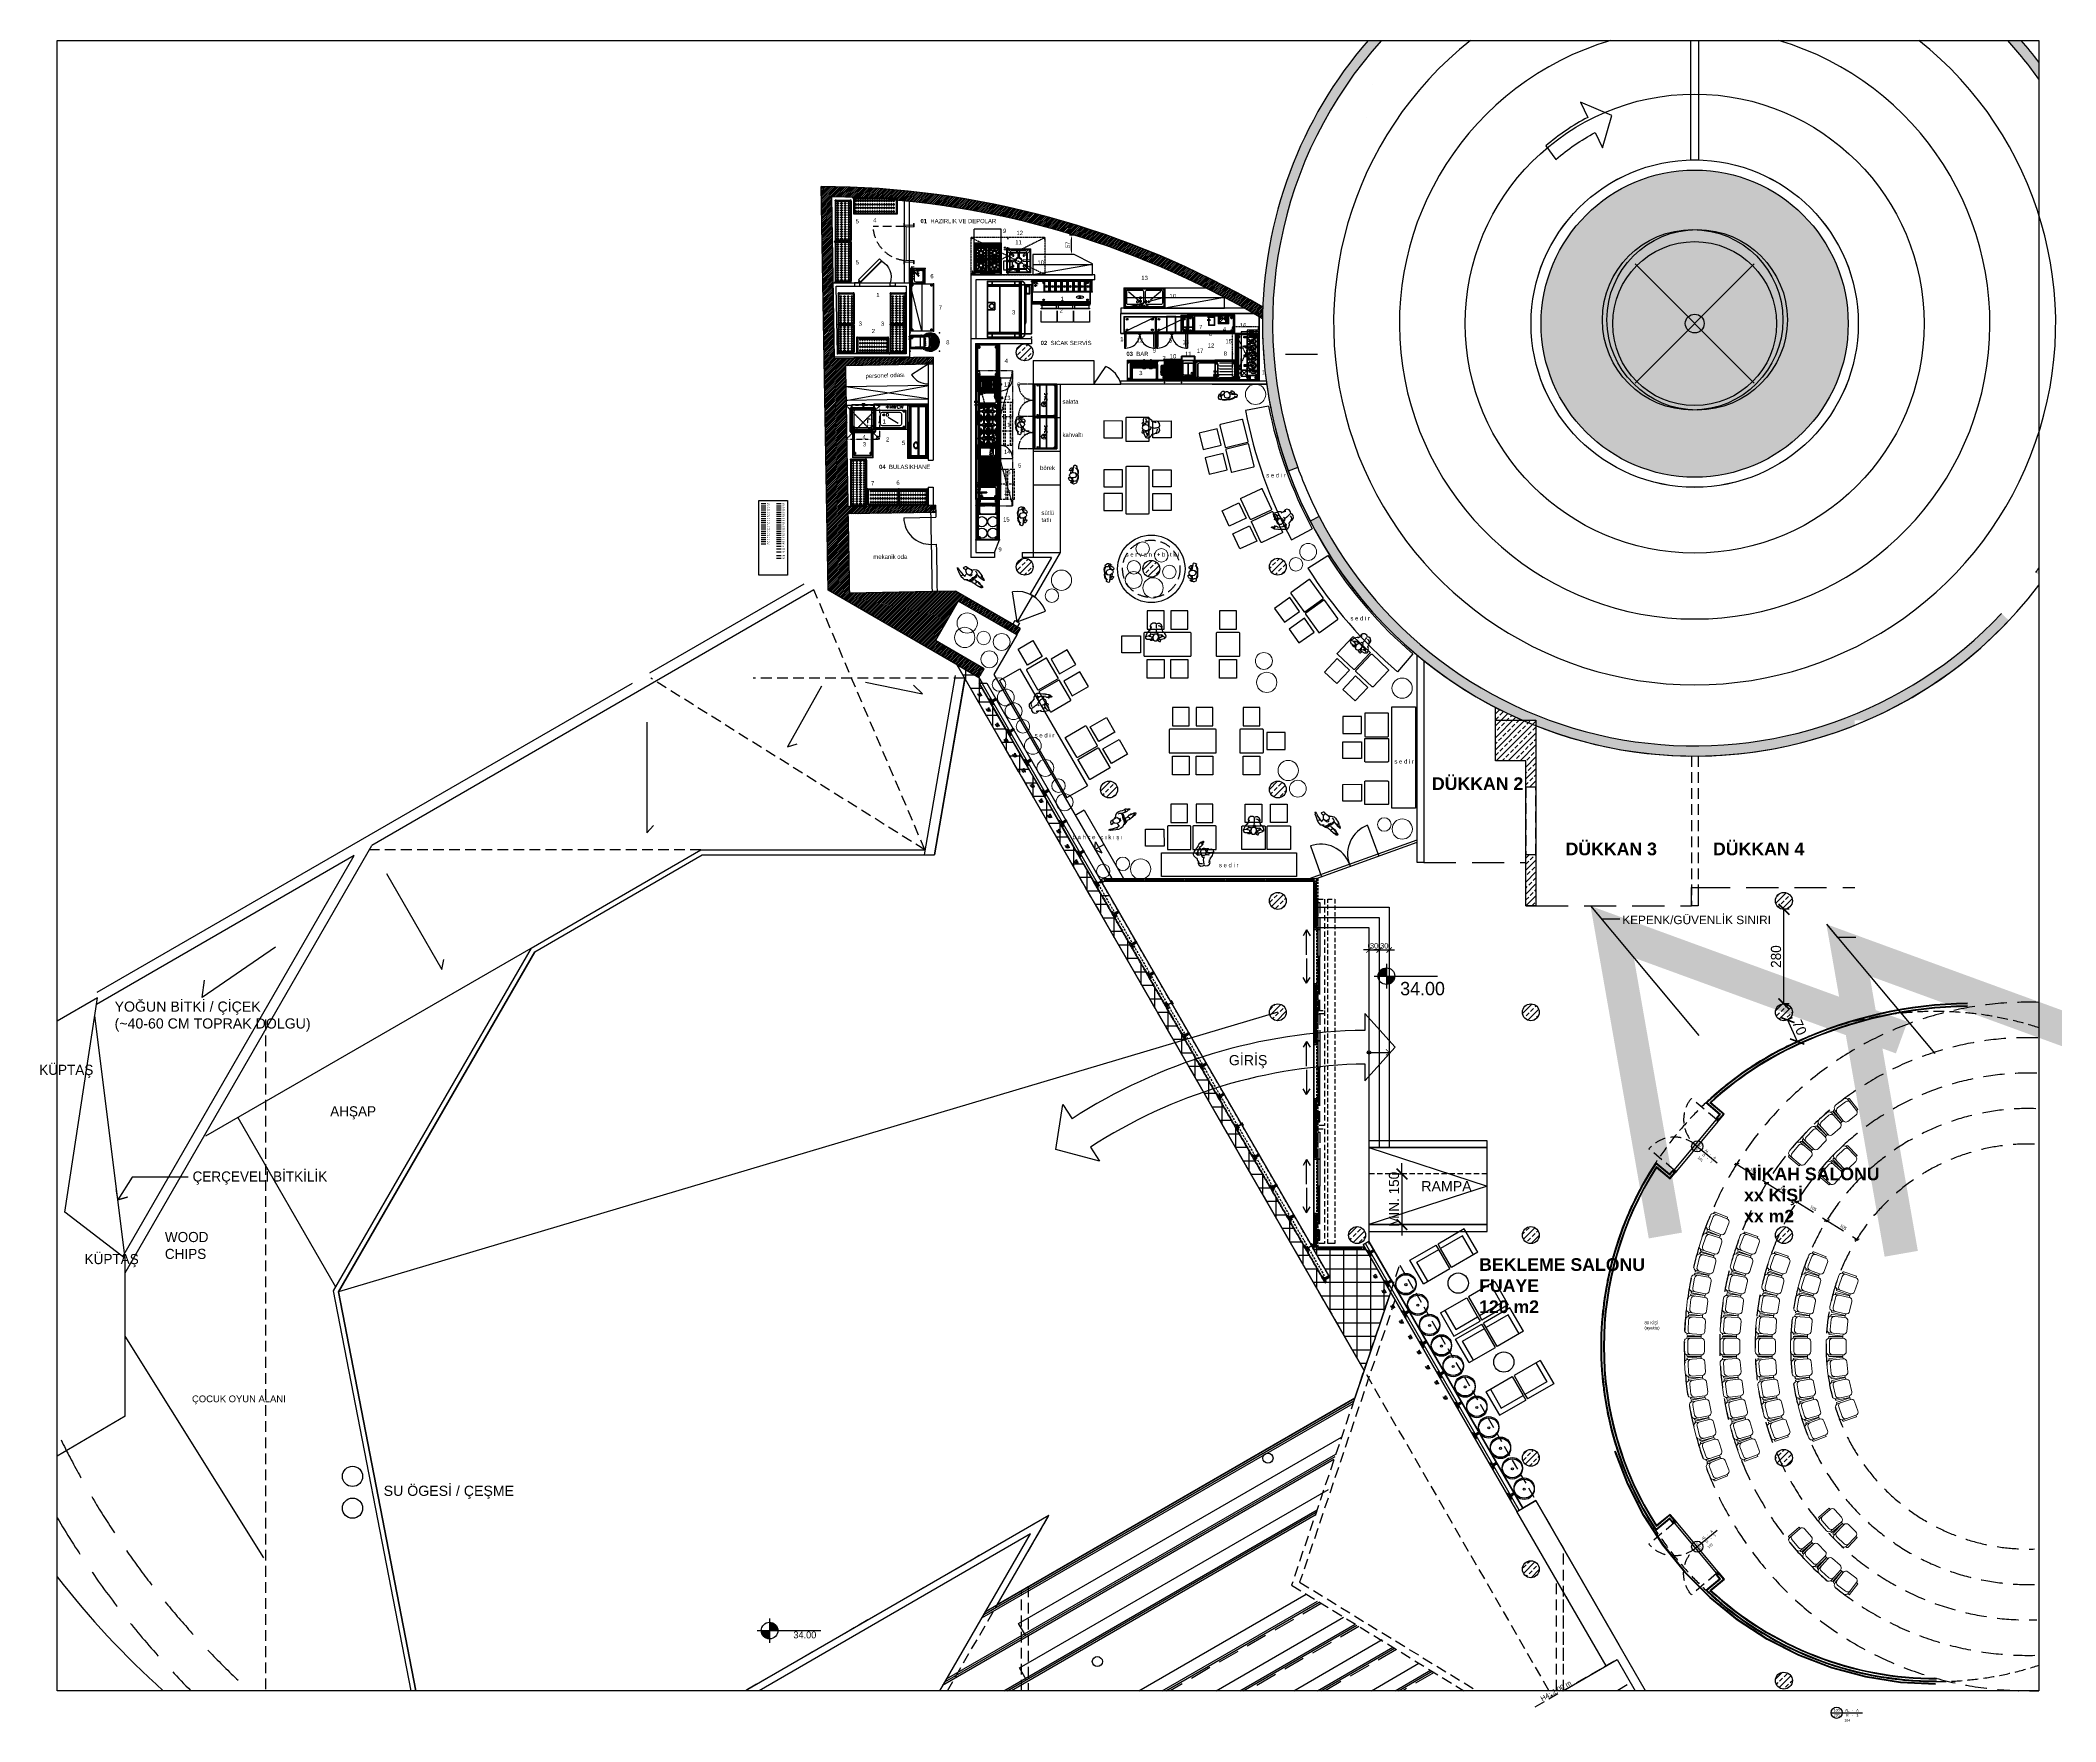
# Model space of a CAD drawing. Header units: millimetres. Extents: x 45 to 25350, y 77 to 5059.
# Drawn here: x 19377 to 25350, y 77 to 5059 of the extents above.
import ezdxf
from ezdxf.enums import TextEntityAlignment as Align

# ---------------------------------------------------------------- set-up
doc = ezdxf.new("R2010")
doc.units = ezdxf.units.MM
doc.header["$LTSCALE"] = 5
for name, pattern in [('CONTINUA', [0]), ('DASHED', [19.05, 12.7, -6.35]), ('DASHED2', [9.525, 6.35, -3.175]), ('HIDDEN', [9.525, 6.35, -3.175]), ('HIDDENX2', [19.05, 12.7, -6.35]), ('NASCOSTA', [0.375, 0.25, -0.125]), ('TRATTEGGIATA', [19.05, 12.7, -6.35]), ('TRATTO-PUNTO', [1, 0.5, -0.25, 0, -0.25])]:
    doc.linetypes.add(name, pattern=pattern)
doc.layers.get('DEFPOINTS').update_dxf_attribs({"linetype": 'CONTINUA'})
for name, color, linetype in [('200-EquipBlack-3d', 250, 'Continuous'), ('200-EquipBlackGlass-3d', 250, 'Continuous'), ('200-EquipBlu-3d', 5, 'Continuous'), ('200-EquipBorder-2d', 9, 'Continuous'), ('200-EquipDoors-2d', 252, 'Continuous'), ('200-EquipGlass-3D', 140, 'Continuous'), ('200-EquipGlass3ds-3D', 140, 'Continuous'), ('200-EquipGreen-3d', 3, 'Continuous'), ('200-EquipHidden-2D', 53, 'DASHED2'), ('200-EquipID-2d', 7, 'Continuous'), ('200-EquipInternal-2d', 252, 'Continuous'), ('200-EquipOrange-3d', 30, 'Continuous'), ('200-EquipRed-3d', 1, 'Continuous'), ('200-EquipSteel-3d', 9, 'Continuous'), ('200-EquipWhite-3d', 7, 'Continuous'), ('200-EquipYellow-3D', 2, 'Continuous'), ('200-Glass-3D', 140, 'Continuous'), ('200-Glass3ds-3D', 140, 'Continuous'), ('250-Connections-2d', 6, 'Continuous'), ('250-Cwater-2d', 160, 'Continuous'), ('250-Drain-2D', 140, 'Continuous'), ('250-ele-2d', 20, 'Continuous'), ('250-Gas-2D', 50, 'Continuous'), ('250-Hwater-2d', 200, 'Continuous'), ('300-Drain-2D', 140, 'Continuous'), ('300-exhaust-2d', 70, 'Continuous'), ('A-door-tag', 223, 'Continuous'), ('a-fixture', 2, 'Continuous'), ('A-kapi', 3, 'Continuous'), ('A-tefris', 21, 'Continuous'), ('A-yazi', 2, 'Continuous'), ('a_anno_text_p1', 1, 'Continuous'), ('a_anno_text_p2', 2, 'Continuous'), ('a_anno_text_p2 @ 1', 2, 'Continuous'), ('a_anno_text_spot', 1, 'Continuous'), ('a_anno_text_spot2', 2, 'Continuous'), ('a_anno_txt', 2, 'Continuous'), ('a_dim', 1, 'Continuous'), ('a_dim_carsi', 1, 'Continuous'), ('a_door_d', 1, 'DASHED2'), ('a_flor_drain', 1, 'Continuous'), ('a_furn', 1, 'Continuous'), ('a_glazing', 150, 'Continuous'), ('a_hatch_p8', 8, 'Continuous'), ('a_overhead', 1, 'DASHED2'), ('a_p1', 1, 'Continuous'), ('a_p1_d', 1, 'DASHED2'), ('a_p2', 2, 'Continuous'), ('a_p2_d', 2, 'DASHED'), ('a_p3', 3, 'Continuous'), ('a_p3_d', 3, 'DASHED2'), ('a_p4', 4, 'Continuous'), ('a_p5', 5, 'Continuous'), ('a_p8', 8, 'Continuous'), ('a_p8_d', 8, 'DASHED2'), ('a_ramp', 2, 'Continuous'), ('a_step', 2, 'Continuous'), ('a_trees', 2, 'Continuous'), ('E_lighting', 40, 'Continuous'), ('HG-001 Duvar', 6, 'Continuous'), ('HG-002 Çizgi', 7, 'Continuous'), ('HG-003 Kapı', 3, 'Continuous'), ('HG-004 Pencere', 150, 'Continuous'), ('HG-005 Yazı', 7, 'Continuous'), ('HG-006 Yazı 001', 1, 'Continuous'), ('HG-007 Yazı 002', 7, 'Continuous'), ('HG-008 Rakam', 7, 'Continuous'), ('HG-009 Tarama', 7, 'Continuous'), ('HG-010 Elk Tes Yazı', 7, 'Continuous'), ('HG-011 Elk Tes Yazı 001', 1, 'Continuous'), ('HG-012 Elk Tes Ölçü', 1, 'Continuous'), ('HG-013 Elk Tes Rakam', 7, 'Continuous'), ('HG-014 Elk Tes İşaretler', 1, 'Continuous'), ('HG-015 Su Tes Yazı', 7, 'Continuous'), ('HG-016 Su Tes Yazı 001', 5, 'Continuous'), ('HG-017 Su Tes Ölçü', 5, 'Continuous'), ('HG-018 Su Tes Rakam', 7, 'Continuous'), ('HG-019 Su Tes İşaretler', 5, 'Continuous'), ('HG-020 Gaz Tes Yazı', 7, 'Continuous'), ('HG-021 Gaz Tes Yazı 001', 3, 'Continuous'), ('HG-022 Gaz Tes Ölçü', 3, 'Continuous'), ('HG-023 Gaz Tes Rakam', 7, 'Continuous'), ('HG-024 Gaz Tes İşaretler', 3, 'Continuous'), ('HG-025 Antet', 7, 'Continuous'), ('HG-026 Antet Yazı', 7, 'Continuous'), ('HG-027 Antet Yazı', 5, 'Continuous'), ('HG-028 Yer Izgarası', 252, 'Continuous'), ('HG-029 Yer Izgarası Rakam', 252, 'Continuous'), ('HG-030 Yer Izgarası Ölçü', 220, 'Continuous'), ('HG-031 Müşteri Mevcut', 30, 'Continuous'), ('HG-032 Müşteri Mevcut Yazı', 30, 'Continuous'), ('HG-033 Müşteri Mevcut Rakam', 30, 'Continuous'), ('HG-034 Soğuk Oda', 1, 'Continuous'), ('HG-035 Soğuk Oda Tarama', 1, 'Continuous'), ('HG-036 Extra', 3, 'Continuous'), ('HG-037 Davlumbaz', 95, 'Continuous'), ('HG-038 Extra', 140, 'Continuous'), ('HG-039 Extra', 32, 'Continuous'), ('HG-040 Konu Başlığı', 1, 'Continuous'), ('HG-043 Ölçü 1', 1, 'Continuous'), ('HG-044 Ölçü 2', 7, 'Continuous'), ('HG-045 Ölçü 3', 4, 'Continuous'), ('HG-046 Extra', 7, 'Continuous'), ('HG-047 Extra', 192, 'Continuous'), ('HIM_Kapi Acilis', 253, 'HIDDENX2'), ('m_equipment', 1, 'DASHED2'), ('str_SNL_hatch', 1, 'Continuous'), ('str_SNL_wall_sheer', 5, 'Continuous'), ('TEFRIS', 12, 'Continuous'), ('wall', 255, 'Continuous')]:
    doc.layers.add(name, color=color, linetype=linetype)
doc.layers.add('200-InsPoint-3D', color=3, linetype='Continuous', plot=False)
doc.layers.add('A-door-tag-room', color=7, linetype='Continuous', plot=False)
doc.layers.add('_BK_PEYZAJ_AVM', color=7, linetype='Continuous', lineweight=5, true_color=0x1d5e12)
doc.layers.add('HIM_Kapı', color=36, linetype='Continuous', lineweight=0)
doc.layers.add('yazı', color=30, linetype='Continuous', lineweight=9)
doc.styles.add('25', font='arial.ttf', dxfattribs={"height": 25})
doc.styles.add('ARIAL', font='ARIALUNI.TTF', dxfattribs={"height": 1})
doc.styles.add('ArialG', font='arialbd.ttf')
doc.styles.add('ROMANS', font='micross.ttf')
doc.styles.add('SIMPLEX', font='simplex')
doc.styles.add('text-100', font='ARIALN.TTF', dxfattribs={"height": 18})
doc.styles.add('text-50', font='ARIALN.TTF', dxfattribs={"height": 9})
doc.dimstyles.new('MSC Model 1-1', dxfattribs={"dimscale": 5, "dimtxt": 2.5, "dimasz": 2.5, "dimexe": 1.25, "dimexo": 0.625, "dimgap": 1, "dimtad": 1, "dimdec": 0, "dimdsep": 46, "dimtxsty": 'ROMANS', "dimcen": 2.5, "dimclrd": 256, "dimclre": 256, "dimclrt": 256, "dimadec": 0, "dimazin": 0, "dimtfac": 1, "dimtdec": 0, "dimtmove": 0, "dimatfit": 3, "dimfxl": 1, "dimtolj": 1, "dimtzin": 0, "dimarcsym": 0})
doc.dimstyles.new('olcu-50', dxfattribs={"dimtxt": 9, "dimasz": 10, "dimexe": 5, "dimexo": 5, "dimgap": 5, "dimtad": 1, "dimdec": 1, "dimrnd": 0.5, "dimzin": 9, "dimdsep": 46, "dimtxsty": 'text-50', "dimblk": 'OBLIQUE', "dimcen": 0, "dimdle": 5, "dimadec": 0, "dimazin": 0, "dimtfac": 1, "dimtdec": 1, "dimtix": 1, "dimtmove": 1, "dimatfit": 3, "dimldrblk": 'OBLIQUE', "dimfxl": 10, "dimfxlon": 1, "dimtolj": 1, "dimtzin": 1, "dimarcsym": 0})
doc.dimstyles.new('snl-100', dxfattribs={"dimtxt": 16, "dimasz": 16, "dimexe": 16, "dimexo": 8, "dimgap": 4, "dimtad": 1, "dimtoh": 1, "dimdec": 0, "dimzin": 0, "dimdsep": 46, "dimtxsty": 'Standard', "dimblk": 'ARCHTICK', "dimcen": 16, "dimdle": 16, "dimclrd": 256, "dimclre": 256, "dimclrt": 6, "dimadec": 0, "dimazin": 0, "dimtfac": 1, "dimtdec": 0, "dimtix": 1, "dimtmove": 0, "dimatfit": 0, "dimldrblk": 'ARCHTICK', "dimfxl": 1, "dimtolj": 1, "dimtzin": 0, "dimlwd": -1, "dimlwe": -1, "dimarcsym": 0})
doc.dimstyles.new('snl-200', dxfattribs={"dimtxt": 50, "dimasz": 32, "dimexe": 0, "dimexo": 16, "dimgap": 8, "dimtad": 1, "dimtoh": 1, "dimdec": 0, "dimzin": 0, "dimdsep": 46, "dimtxsty": 'Standard', "dimblk": 'ARCHTICK', "dimcen": 32, "dimclrd": 256, "dimclre": 256, "dimclrt": 256, "dimadec": 0, "dimazin": 0, "dimtfac": 1, "dimtdec": 0, "dimtix": 1, "dimtmove": 0, "dimatfit": 0, "dimldrblk": 'ARCHTICK', "dimfxl": 1, "dimtolj": 1, "dimtzin": 0, "dimlwd": -1, "dimlwe": -1, "dimarcsym": 0})
doc.dimstyles.get("Standard").update_dxf_attribs({"dimscale": 50, "dimtxt": 0.18, "dimasz": 0.18, "dimexe": 0.18, "dimexo": 0.0625, "dimgap": 0.09, "dimtad": 0, "dimtih": 1, "dimtoh": 1, "dimdec": 4, "dimzin": 0, "dimdsep": 46, "dimtxsty": 'Standard', "dimcen": 0.09, "dimadec": 0, "dimazin": 0, "dimtfac": 1, "dimtdec": 4, "dimtofl": 0, "dimtmove": 0, "dimatfit": 3, "dimfxl": 1, "dimtolj": 1, "dimtzin": 0, "dimarcsym": 0})
pattern_1 = [(45, (22965.266, 2904.207), (-17.67767, 17.67767), []), (45, (22982.944, 2904.207), (-17.67767, 17.67767), [12.5, -6.25])]
pattern_2 = [(45, (0, 0), (-0.1767767, 0.1767767), [])]
pattern_3 = [(37.5, (-4216.9429, -3944.5996), (-0.03149668, 0.96341188), [0, -0.76, 0, -0.85, 0, -0.8125]), (7.5, (-4216.9429, -3944.5996), (0.88488835, 1.41107303), [0, -0.41, 0, -0.685, 0, -0.2625]), (327.5, (-4217.5579, -3944.5996), (1.55707093, 0.00282953), [0, -0.25, 0, -0.9, 0, -1.175]), (317.5, (-4217.5579, -3944.5996), (1.5030633, 0.43883778), [0, -0.125, 0, -0.59, 0, -0.675])]

# ---------------------------------------------------------------- blocks, each defined once
blk = doc.blocks.new('A$C6B126162')
for points in [[(0.5, 0), (0.5, -2.2), (10.5, -4.9), (10.5, -7), (9.5, -7), (9.5, -5.6), (0, -3.1), (-9.5, -5.6), (-9.5, -7), (-10.5, -7), (-10.5, -4.9), (-0.5, -2.2), (-0.5, 0), (0.5, 0)], [(-11.5, -7), (-11.5, -8), (-8.5, -8), (-8.5, -8), (-8.5, -7), (-11.5, -7), (-11.5, -7)], [(8.5, -7), (8.5, -8), (11.5, -8), (11.5, -8), (11.5, -7), (8.5, -7), (8.5, -7)]]:
    blk.add_lwpolyline(points)
blk = doc.blocks.new('A$C02EF1839')
for points in [[(6, 3), (6, 0), (0, 0), (0, 3), (1, 3), (1, 5), (0, 5), (0, 8), (6, 8), (6, 5)], [(6, 5), (5, 5), (5, 3), (6, 3)]]:
    blk.add_lwpolyline(points)
blk = doc.blocks.new('A$C2B115F83')
blk.add_lwpolyline([(0, 8), (0, 0), (6, 0), (6, 3), (4, 3), (4, 5), (6, 5), (6, 8)], close=True)
blk = doc.blocks.new('A$C1C56115A')
at = {"layer": 'a_door_d', "ltscale": 0.5}
blk.add_lwpolyline([(-7.5, 170), (12.5, 170), (12.5, -170), (-7.5, -170)], close=True, dxfattribs=at)
at = {"layer": 'a_door_d'}
for points in [[(-6.5, 80), (-6.5, 160), (-1.5, 160), (-1.5, 80)], [(-6.5, -80), (-6.5, -160), (-1.5, -160), (-1.5, -80)]]:
    blk.add_lwpolyline(points, close=True, dxfattribs=at)
at = {"layer": 'a_glazing'}
for points in [[(-40.8, 78.8), (-51.3, 61.5)], [(-40.8, 5.4), (-40.8, 78.8)], [(-40.8, 78.8), (-30.2, 61.5)], [(-40.8, -5.4), (-40.8, -78.8)], [(-40.8, -78.8), (-51.3, -61.5)], [(-40.8, -78.8), (-30.2, -61.5)]]:
    blk.add_lwpolyline(points, dxfattribs=at)
at = {"layer": 'a_p2'}
for points in [[(-6.5, 0), (-6.5, 80), (-1.5, 80), (-1.5, 0)], [(-6.5, 0), (-6.5, -80), (-1.5, -80), (-1.5, 0)]]:
    blk.add_lwpolyline(points, close=True, dxfattribs=at)
blk = doc.blocks.new('A$C65777083')
for points in [[(3, 0), (-3, 0), (-3, 12), (3, 12)], [(2.5, 0.5), (-2.5, 0.5), (-2.5, 11.5), (2.5, 11.5)]]:
    blk.add_lwpolyline(points, close=True)
for points in [[(2.5, 11.5), (-2.5, 0.5)], [(-2.5, 11.5), (2.5, 0.5)]]:
    blk.add_lwpolyline(points)
blk = doc.blocks.new('A$C30884E47')
for p, q in [((-5, 15), (-5, 14.5)), ((-5, 0), (-5, 0.5)), ((5, 14.5), (5, 15)), ((5, 0), (5, 0.5))]:
    blk.add_line(p, q)
for points in [[(-5, 15), (5, 15)], [(-5, 14.5), (-0.25, 14.5)], [(-5, 0.5), (-0.25, 0.5)], [(-5, 0), (5, 0)], [(-0.25, 14.5), (-0.25, 0.5)], [(0.25, 14.5), (5, 14.5)], [(0.25, 14.5), (0.25, 0.5)], [(0.25, 0.5), (5, 0.5)]]:
    blk.add_lwpolyline(points)
blk = doc.blocks.new('A$C7DFD5307')
blk.add_circle((0, 0), 10)
blk = doc.blocks.new('A$C47794B28')
at = {"layer": 'str_SNL_hatch'}
h = blk.add_hatch(dxfattribs=at)
h.set_pattern_fill('ANSI33', color=256, scale=100, style=0)
h.set_pattern_definition([(45, (-1153.641, -4045.18), (-17.67767, 17.67767), []), (45, (-1135.964, -4045.18), (-17.67767, 17.67767), [12.5, -6.25])])
edge = h.paths.add_edge_path()
edge.add_arc((0, 0), 25, 0, 360)
at = {"layer": 'str_SNL_wall_sheer'}
blk.add_circle((0, 0), 25, dxfattribs=at)
blk = doc.blocks.new('*U22')
at = {"layer": 'a_anno_text_spot2'}
h = blk.add_hatch(color=256, dxfattribs=at)
h.paths.add_polyline_path([(-22.9, 24.6, 0.414214), (-47.6, 0), (-22.9, 0)])
h.paths.add_polyline_path([(-22.9, 0), (-22.9, -24.6, 0.414214), (1.7, 0)])
for p, q in [((-59.2, 0), (128.7, 0)), ((-22.9, 36.2), (-22.9, -36.2))]:
    blk.add_line(p, q, dxfattribs=at)
blk.add_circle((-22.9, 0), 24.6, dxfattribs=at)
for tag, p in [('MIMARI_KOT', (18.1, 21.6)), ('STATIK_KOT', (17.8, -56.5))]:
    blk.add_attdef(tag, p, '', height=39.6, dxfattribs=at)
blk = doc.blocks.new('kot')
h = blk.add_hatch(color=256)
h.paths.add_polyline_path([(0, 0), (-9.7, 0, 0.414214), (0, -9.7)])
h.paths.add_polyline_path([(0, 9.7), (0, 0), (9.7, 0, 0.414214)])
for p, q in [((-14.3, 0), (59.7, 0)), ((0, 14.3), (0, -14.3))]:
    blk.add_line(p, q)
blk.add_circle((0, 0), 9.7)
for tag, p in [('KOT', (13.5, 3.6)), ('txt', (13.5, -19.1))]:
    blk.add_attdef(tag, p, '', height=16)
blk = doc.blocks.new('A$C31D46484')
for points in [[(-176.8, 176.8), (176.8, -176.8)], [(176.8, 176.8), (-176.8, -176.8)]]:
    blk.add_lwpolyline(points)
blk = doc.blocks.new('A$C2A6D2553')
for centre, radius in [((-4.2, 7.4), 178.3), ((4.8, 7.4), 178.3), ((0, 0), 18.6)]:
    blk.add_circle(centre, radius)
blk = doc.blocks.new('_ArchTick')
at = {"const_width": 0.15}
blk.add_lwpolyline([(-0.5, -0.5), (0.5, 0.5)], dxfattribs=at)
blk = doc.blocks.new('*D56')
at = {"layer": 'a_dim_carsi'}
for p, q in [((24560.8, 2484.1), (24544.8, 2484.1)), ((24544.8, 2204.1), (24544.8, 2484.1)), ((24560.5, 2204.1), (24544.8, 2204.1))]:
    blk.add_line(p, q, dxfattribs=at)
at = {"layer": 'DEFPOINTS', "color": 0}
for p in [(24544.8, 2484.1), (24544.8, 2484.1), (24544.5, 2204.1)]:
    blk.add_point(p, dxfattribs=at)
at = {"layer": 'a_dim_carsi', "xscale": 32, "yscale": 32, "zscale": 32}
for p, rotation in [((24544.8, 2484.1), 90), ((24544.8, 2204.1), 270)]:
    blk.add_blockref('_ArchTick', p, dxfattribs=dict(at, rotation=rotation))
at = {"layer": 'a_dim_carsi', "insert": (24521.5, 2344.1), "char_height": 30, "attachment_point": 5, "rotation": 90}
blk.add_mtext('\\A1;280', dxfattribs=at)
blk = doc.blocks.new('A$C16263C27')
at = {"ltscale": 0.5}
for centre, radius in [((-0.1, 3.5), 30), ((-0.1, -0.4), 30), ((0, 0), 3)]:
    blk.add_circle(centre, radius, dxfattribs=at)
blk = doc.blocks.new('A$C15A73B03')
at = {"ltscale": 0.5}
for p, q in [((90, -15), (90, 0)), ((90, -80), (90, -15)), ((0, -80), (90, -80))]:
    blk.add_line(p, q, dxfattribs=at)
for points in [[(0, -80), (0, 0), (90, 0)], [(15, -80), (15, -15), (90, -15)]]:
    blk.add_lwpolyline(points, dxfattribs=at)
blk = doc.blocks.new('koltuk')
at = {"color": 0, "linetype": 'Continuous', "lineweight": 13}
for p, q in [((0, -15), (0, 15)), ((50, 30), (10, 30)), ((10, 25), (50, 25)), ((10, 15), (10, -15)), ((50, 25), (50, 30)), ((60, 15), (60, -15)), ((50, -25), (10, -25)), ((50, -30), (10, -30)), ((50, -25), (50, -30))]:
    blk.add_line(p, q, dxfattribs=at)
for centre, radius, start, end in [((10, 15), 10, 89.999957, 180.000043), ((10, 27.5), 2.5, 90, 270), ((20, 15), 10, 89.999957, 180.000043), ((50, 15), 10, 359.999957, 90.000043), ((10, -15.0001), 10, 179.999957, 270.000043), ((10, -27.5), 2.5, 90, 270), ((20, -15.0001), 10, 179.999957, 270.000043), ((50, -15.0001), 10, 269.999957, 0.000043)]:
    blk.add_arc(centre, radius, start, end, dxfattribs=at)
blk = doc.blocks.new('A$C2D4A60B7')
at = {"layer": 'A-kapi', "ltscale": 0.5}
h = blk.add_hatch(dxfattribs=at)
h.set_pattern_fill('ANSI31', color=8, scale=2)
h.set_pattern_definition(pattern_2)
h.paths.add_polyline_path([(6, 2), (4, 2), (4, 5), (1.5, 5), (1.5, 3), (3, 3), (3, -3), (1.5, -3), (1.5, -4.8), (8, -4.8), (8, -2.5), (6, -2.5)])
h = blk.add_hatch(dxfattribs=at)
h.set_pattern_fill('ANSI31', color=8, scale=2)
h.set_pattern_definition(pattern_2)
h.paths.add_polyline_path([(199.4, -2.5), (199.4, -5), (205.9, -5), (205.9, -3), (204.4, -3), (204.4, 3), (205.9, 3), (205.9, 5), (203.4, 5), (203.4, 2), (201.4, 2), (201.4, -2.5)])
at = {"layer": 'A-kapi', "color": 8, "linetype": 'HIDDEN'}
for p, q in [((6, 2), (6, 99.7)), ((201.4, 2), (201.4, 99.7))]:
    blk.add_line(p, q, dxfattribs=at)
at = {"layer": 'A-kapi', "ltscale": 0.5}
blk.add_line((103.7, -5), (103.7, 2), dxfattribs=at)
for points in [[(0, -3), (0, 3), (3, 3), (3, -3)], [(204.4, -3), (204.4, 3), (207.4, 3), (207.4, -3)]]:
    blk.add_lwpolyline(points, close=True, dxfattribs=at)
for points in [[(1.5, 3), (1.5, 5), (4, 5), (4, 2), (6, 2), (6, -2.5), (8, -2.5), (8, -5), (1.5, -5), (1.5, -3), (3, -3), (3, 3), (3, 3), (1.5, 3)], [(6, 2), (201.4, 2), (201.4, -2.5), (199.4, -2.5), (199.4, -5), (8, -5), (8, -2.5), (6, -2.5), (6, 2)], [(205.9, 3), (205.9, 5), (203.4, 5), (203.4, 2), (201.4, 2), (201.4, -2.5), (199.4, -2.5), (199.4, -5), (205.9, -5), (205.9, -3), (204.4, -3), (204.4, 3), (204.4, 3), (205.9, 3)]]:
    blk.add_lwpolyline(points, dxfattribs=at)
at = {"layer": 'A-kapi', "color": 8, "linetype": 'HIDDEN'}
for centre, start, end in [((6, 2), 0, 90), ((201.4, 2), 90, 180)]:
    blk.add_arc(centre, 97.7, start, end, dxfattribs=at)
blk = doc.blocks.new('doortag')
at = {"layer": 'A-door-tag'}
blk.add_line((-66, 0), (120, 0), dxfattribs=at)
at = {"layer": 'A-door-tag', "color": 8}
blk.add_circle((-33, 0), 33, dxfattribs=at)
at = {"layer": 'A-door-tag', "style": 'ROMANS'}
for p in [(60, 15), (60, -15)]:
    blk.add_text('-', height=15, dxfattribs=at).set_placement(p, align=Align.MIDDLE_CENTER)
for tag, p in [('EN', (-33, 15)), ('KASA', (30, 15)), ('KNT', (90, 15)), ('YUKS', (-33, -15)), ('YON', (30, -15)), ('AKS', (90, -15))]:
    blk.add_attdef(tag, text='', height=15, dxfattribs=at).set_placement(p, align=Align.MIDDLE_CENTER)
at = {"layer": 'A-door-tag-room', "style": 'ROMANS'}
blk.add_attdef('MAHAL', text='', height=15, dxfattribs=at).set_placement((30, -45), align=Align.MIDDLE_CENTER)
blk = doc.blocks.new('_Oblique')
at = {"color": 0, "linetype": 'ByBlock', "lineweight": -2}
blk.add_line((-0.5, -0.5), (0.5, 0.5), dxfattribs=at)
blk = doc.blocks.new('*D57')
at = {"layer": 'A-tefris', "color": 0, "linetype": 'HIDDEN', "lineweight": -2, "ltscale": 2}
for p, q in [((24667.4, 1565), (24764.9, 1504)), ((24671.6, 1562.3), (24669, 1558.1)), ((24760.7, 1506.7), (24758, 1502.5))]:
    blk.add_line(p, q, dxfattribs=at)
at = {"layer": 'DEFPOINTS', "color": 0, "linetype": 'HIDDEN', "ltscale": 2}
for p in [(24671.6, 1562.3), (24760.7, 1506.7), (24760.7, 1506.7)]:
    blk.add_point(p, dxfattribs=at)
at = {"layer": 'A-tefris', "color": 0, "linetype": 'HIDDEN', "lineweight": -2, "ltscale": 2, "xscale": 10, "yscale": 10, "zscale": 10}
for p, rotation in [((24671.6, 1562.3), 148.009418821859), ((24760.7, 1506.7), 328.009418821859)]:
    blk.add_blockref('_Oblique', p, dxfattribs=dict(at, rotation=rotation))
at = {"layer": 'A-tefris', "color": 0, "linetype": 'HIDDEN', "ltscale": 2, "insert": (24721.3, 1542.6), "char_height": 9, "attachment_point": 5, "rotation": 328.00942, "style": 'text-50'}
blk.add_mtext('\\A1;105', dxfattribs=at)
blk = doc.blocks.new('*D58')
at = {"layer": 'A-tefris', "color": 0, "linetype": 'HIDDEN', "lineweight": -2, "ltscale": 2}
for p, q in [((24578.3, 1620.6), (24675.9, 1559.7)), ((24582.6, 1617.9), (24579.9, 1613.7)), ((24671.6, 1562.3), (24669, 1558.1))]:
    blk.add_line(p, q, dxfattribs=at)
at = {"layer": 'DEFPOINTS', "color": 0, "linetype": 'HIDDEN', "ltscale": 2}
for p in [(24582.6, 1617.9), (24671.6, 1562.3), (24671.6, 1562.3)]:
    blk.add_point(p, dxfattribs=at)
at = {"layer": 'A-tefris', "color": 0, "linetype": 'HIDDEN', "lineweight": -2, "ltscale": 2, "xscale": 10, "yscale": 10, "zscale": 10}
for p, rotation in [((24582.6, 1617.9), 148.0094188218623), ((24671.6, 1562.3), 328.0094188218623)]:
    blk.add_blockref('_Oblique', p, dxfattribs=dict(at, rotation=rotation))
at = {"layer": 'A-tefris', "color": 0, "linetype": 'HIDDEN', "ltscale": 2, "insert": (24632.2, 1598.3), "char_height": 9, "attachment_point": 5, "rotation": 328.00942, "style": 'text-50'}
blk.add_mtext('\\A1;105', dxfattribs=at)
blk = doc.blocks.new('*D59')
at = {"layer": 'A-tefris', "color": 0, "linetype": 'HIDDEN', "lineweight": -2, "ltscale": 2}
for p, q in [((24489.3, 1676.2), (24586.8, 1615.3)), ((24493.5, 1673.6), (24490.9, 1669.3)), ((24582.6, 1617.9), (24579.9, 1613.7))]:
    blk.add_line(p, q, dxfattribs=at)
at = {"layer": 'DEFPOINTS', "color": 0, "linetype": 'HIDDEN', "ltscale": 2}
for p in [(24493.5, 1673.6), (24582.6, 1617.9), (24582.6, 1617.9)]:
    blk.add_point(p, dxfattribs=at)
at = {"layer": 'A-tefris', "color": 0, "linetype": 'HIDDEN', "lineweight": -2, "ltscale": 2, "xscale": 10, "yscale": 10, "zscale": 10}
for p, rotation in [((24493.5, 1673.6), 148.009418821859), ((24582.6, 1617.9), 328.009418821859)]:
    blk.add_blockref('_Oblique', p, dxfattribs=dict(at, rotation=rotation))
at = {"layer": 'A-tefris', "color": 0, "linetype": 'HIDDEN', "ltscale": 2, "insert": (24543.1, 1653.9), "char_height": 9, "attachment_point": 5, "rotation": 328.00942, "style": 'text-50'}
blk.add_mtext('\\A1;105', dxfattribs=at)
blk = doc.blocks.new('*D60')
at = {"layer": 'A-tefris', "color": 0, "linetype": 'HIDDEN', "lineweight": -2, "ltscale": 2}
for p, q in [((24400.2, 1731.9), (24497.8, 1670.9)), ((24404.5, 1729.2), (24401.8, 1725)), ((24493.5, 1673.6), (24490.9, 1669.3))]:
    blk.add_line(p, q, dxfattribs=at)
at = {"layer": 'DEFPOINTS', "color": 0, "linetype": 'HIDDEN', "ltscale": 2}
for p in [(24404.5, 1729.2), (24493.5, 1673.6), (24493.5, 1673.6)]:
    blk.add_point(p, dxfattribs=at)
at = {"layer": 'A-tefris', "color": 0, "linetype": 'HIDDEN', "lineweight": -2, "ltscale": 2, "xscale": 10, "yscale": 10, "zscale": 10}
for p, rotation in [((24404.5, 1729.2), 148.0094188218623), ((24493.5, 1673.6), 328.0094188218623)]:
    blk.add_blockref('_Oblique', p, dxfattribs=dict(at, rotation=rotation))
at = {"layer": 'A-tefris', "color": 0, "linetype": 'HIDDEN', "ltscale": 2, "insert": (24454.1, 1709.5), "char_height": 9, "attachment_point": 5, "rotation": 328.00942, "style": 'text-50'}
blk.add_mtext('\\A1;105', dxfattribs=at)
blk = doc.blocks.new('*D61')
at = {"layer": 'a_dim_carsi'}
for p, q in [((24569.7, 2162.9), (24555.1, 2156.3)), ((24555.1, 2156.3), (24584.1, 2092.5)), ((24598.6, 2099.1), (24584.1, 2092.5))]:
    blk.add_line(p, q, dxfattribs=at)
at = {"layer": 'DEFPOINTS', "color": 0}
for p in [(24555.1, 2156.3), (24584.1, 2092.5), (24584.1, 2092.5)]:
    blk.add_point(p, dxfattribs=at)
at = {"layer": 'a_dim_carsi', "xscale": 32, "yscale": 32, "zscale": 32}
for p, rotation in [((24555.1, 2156.3), 114.4300034137062), ((24584.1, 2092.5), 294.4300034137062)]:
    blk.add_blockref('_ArchTick', p, dxfattribs=dict(at, rotation=rotation))
at = {"layer": 'a_dim_carsi', "insert": (24590.8, 2134), "char_height": 30, "attachment_point": 5, "rotation": 294.43}
blk.add_mtext('\\A1;70', dxfattribs=at)
blk = doc.blocks.new('*D62')
at = {"layer": 'a_dim', "ltscale": 0.5}
for p, q in [((23315.1, 2363.6), (23299.1, 2363.6)), ((23315.1, 2371.6), (23315.1, 2379.6)), ((23315.1, 2363.6), (23345.1, 2363.6)), ((23345.1, 2371.6), (23345.1, 2379.6)), ((23345.1, 2363.6), (23361.1, 2363.6))]:
    blk.add_line(p, q, dxfattribs=at)
at = {"layer": 'DEFPOINTS', "color": 0, "ltscale": 0.5}
for p in [(23315.1, 2363.6), (23345.1, 2363.6), (23345.1, 2363.6)]:
    blk.add_point(p, dxfattribs=at)
at = {"layer": 'a_dim', "ltscale": 0.5, "xscale": 16, "yscale": 16, "zscale": 16}
blk.add_blockref('_ArchTick', (23315.1, 2363.6), dxfattribs=at)
at = {"layer": 'a_dim', "ltscale": 0.5, "xscale": 16, "yscale": 16, "zscale": 16, "rotation": 180}
blk.add_blockref('_ArchTick', (23345.1, 2363.6), dxfattribs=at)
at = {"layer": 'a_dim', "color": 6, "ltscale": 0.5, "insert": (23330.1, 2375.8), "char_height": 16, "attachment_point": 5}
blk.add_mtext('\\A1;30', dxfattribs=at)
blk = doc.blocks.new('*D63')
at = {"layer": 'a_dim', "ltscale": 0.5}
for p, q in [((23345.1, 2363.6), (23329.1, 2363.6)), ((23345.1, 2371.6), (23345.1, 2379.6)), ((23345.1, 2363.6), (23375.1, 2363.6)), ((23375.1, 2371.6), (23375.1, 2379.6)), ((23375.1, 2363.6), (23391.1, 2363.6))]:
    blk.add_line(p, q, dxfattribs=at)
at = {"layer": 'DEFPOINTS', "color": 0, "ltscale": 0.5}
for p in [(23345.1, 2363.6), (23375.1, 2363.6), (23375.1, 2363.6)]:
    blk.add_point(p, dxfattribs=at)
at = {"layer": 'a_dim', "ltscale": 0.5, "xscale": 16, "yscale": 16, "zscale": 16}
blk.add_blockref('_ArchTick', (23345.1, 2363.6), dxfattribs=at)
at = {"layer": 'a_dim', "ltscale": 0.5, "xscale": 16, "yscale": 16, "zscale": 16, "rotation": 180}
blk.add_blockref('_ArchTick', (23375.1, 2363.6), dxfattribs=at)
at = {"layer": 'a_dim', "color": 6, "ltscale": 0.5, "insert": (23360.1, 2375.8), "char_height": 16, "attachment_point": 5}
blk.add_mtext('\\A1;30', dxfattribs=at)
blk = doc.blocks.new('*D64')
at = {"layer": 'a_dim_carsi'}
for p, q in [((23383.4, 1700), (23412.6, 1700)), ((23412.6, 1700), (23412.6, 1732)), ((23412.6, 1700), (23412.6, 1550)), ((23383.4, 1550), (23412.6, 1550)), ((23412.6, 1550), (23412.6, 1518))]:
    blk.add_line(p, q, dxfattribs=at)
at = {"layer": 'DEFPOINTS', "color": 0}
for p in [(23367.4, 1700), (23367.4, 1550), (23412.6, 1550)]:
    blk.add_point(p, dxfattribs=at)
at = {"layer": 'a_dim_carsi', "xscale": 32, "yscale": 32, "zscale": 32}
for p, rotation in [((23412.6, 1700), 270), ((23412.6, 1550), 90)]:
    blk.add_blockref('_ArchTick', p, dxfattribs=dict(at, rotation=rotation))
at = {"layer": 'a_dim_carsi', "insert": (23389.3, 1625), "char_height": 30, "attachment_point": 5, "rotation": 90}
blk.add_mtext('\\A1;MIN. 150', dxfattribs=at)
blk = doc.blocks.new('snl_arow_60')
blk.add_hatch(color=256).paths.add_polyline_path([(0, 0), (-1.732, 1), (-1.832, 0.827), (-0.4, 0), (-1.832, -0.827), (-1.732, -1)])
blk.add_lwpolyline([(0, 0), (-1, 0)])
blk = doc.blocks.new('cfcfcfcfc')
for p, q in [((220710, -32194.4), (220710.7, -32191.5)), ((220710.7, -32191.5), (220711.9, -32189.9)), ((220711.8, -32190), (220712.4, -32187.4)), ((220711.9, -32189.9), (220715.9, -32187.4)), ((220712.4, -32187.4), (220713.5, -32187.1)), ((220713.5, -32187.1), (220714, -32187.7)), ((220714, -32187.7), (220713.9, -32188.6)), ((220715.9, -32187.4), (220719, -32187.5)), ((220717.7, -32190.9), (220719.9, -32187.9)), ((220719, -32187.5), (220719.7, -32187)), ((220719.7, -32187), (220720.3, -32185.8)), ((220719.9, -32187.9), (220726.1, -32185.4)), ((220720.3, -32185.8), (220726, -32182.9)), ((220726, -32182.9), (220733.4, -32182.5)), ((220726.1, -32185.4), (220732.8, -32184.1)), ((220731.8, -32196.1), (220732.8, -32191.4)), ((220732.8, -32184.1), (220737.8, -32183.9)), ((220732.8, -32191.4), (220735.6, -32187.6)), ((220732.8, -32191.4), (220737.7, -32187.9)), ((220733.4, -32182.5), (220736.8, -32183)), ((220735.6, -32187.6), (220739.5, -32186.9)), ((220736.8, -32183), (220743, -32182)), ((220737.8, -32183.9), (220736.8, -32183)), ((220737.7, -32187.9), (220743, -32188.2)), ((220737.8, -32183.9), (220744.1, -32183.5)), ((220738, -32186.1), (220737.8, -32183.9)), ((220743, -32182), (220748.5, -32182)), ((220743, -32188.2), (220746.7, -32191.1)), ((220744.1, -32183.5), (220749.4, -32183.8)), ((220746.7, -32191.1), (220747.2, -32191.7)), ((220747.2, -32191.7), (220748.4, -32195.6)), ((220748.5, -32182), (220754, -32183.2)), ((220749.4, -32183.8), (220755.7, -32185.4)), ((220754, -32183.2), (220757.2, -32185.8)), ((220755.7, -32185.4), (220757.5, -32186.9)), ((220757.2, -32185.8), (220759.5, -32185.3)), ((220757.6, -32191.7), (220757.2, -32192.7)), ((220757.5, -32186.9), (220757.6, -32191.7)), ((220759.5, -32185.3), (220762, -32186)), ((220762, -32186), (220763.6, -32186.7)), ((220763.6, -32186.7), (220765.9, -32191.7)), ((220765.9, -32191.7), (220766.3, -32194.6)), ((220710.7, -32195.7), (220710, -32194.4)), ((220712.6, -32196.7), (220710.7, -32195.7)), ((220716.2, -32196.4), (220712.6, -32196.7)), ((220712.6, -32196.7), (220714, -32197.3)), ((220714, -32197.3), (220715.1, -32198)), ((220715.1, -32198), (220715.9, -32197.1)), ((220715.9, -32197.1), (220715.3, -32196.5)), ((220717.1, -32196.4), (220716.2, -32196.4)), ((220721.7, -32199.4), (220717.1, -32196.4)), ((220718.3, -32198), (220718.4, -32197.2)), ((220718.3, -32203.2), (220718.3, -32198)), ((220719.5, -32204.6), (220718.3, -32203.2)), ((220721.4, -32206.8), (220719.5, -32204.6)), ((220725.8, -32198), (220721.3, -32197.5)), ((220723.4, -32207.9), (220721.4, -32206.8)), ((220728, -32203.4), (220721.7, -32199.4)), ((220726.1, -32208.4), (220723.4, -32207.9)), ((220732.1, -32199.5), (220725.8, -32198)), ((220726.9, -32208.2), (220726.1, -32208.4)), ((220727.2, -32205.7), (220726.9, -32208.2)), ((220727.5, -32203.1), (220727.2, -32205.7)), ((220733.8, -32204.5), (220728, -32203.4)), ((220732.1, -32199.5), (220731.8, -32196.1)), ((220735.6, -32205.2), (220732.1, -32199.5)), ((220735.1, -32204.4), (220733.8, -32204.5)), ((220737.7, -32207.1), (220735.6, -32205.2)), ((220740.2, -32207.8), (220737.7, -32207.1)), ((220743.9, -32207.3), (220740.2, -32207.8)), ((220745.6, -32206.1), (220743.9, -32207.3)), ((220747.2, -32203.8), (220745.6, -32206.1)), ((220747.1, -32206.9), (220747.7, -32204)), ((220747.1, -32209.1), (220747.1, -32206.9)), ((220747.7, -32209.5), (220747.1, -32209.1)), ((220748.6, -32198.9), (220747.2, -32203.8)), ((220748, -32202.6), (220747.5, -32202.6)), ((220747.7, -32204), (220748, -32202.6)), ((220749.7, -32209.8), (220747.7, -32209.5)), ((220754.1, -32199.3), (220748, -32202.6)), ((220748.4, -32195.6), (220748.6, -32198.9)), ((220748.6, -32198.9), (220752.6, -32198.2)), ((220750.8, -32210), (220749.7, -32209.8)), ((220753, -32209.2), (220750.8, -32210)), ((220755, -32207.9), (220753, -32209.2)), ((220755.8, -32196.9), (220754.1, -32199.3)), ((220756.4, -32206.5), (220755, -32207.9)), ((220758, -32194.7), (220755.8, -32196.9)), ((220756.9, -32203.3), (220756.4, -32206.5)), ((220757.6, -32200.7), (220756.9, -32203.3)), ((220757.4, -32195.3), (220757.5, -32198)), ((220757.5, -32198), (220757.6, -32200.7)), ((220759.8, -32195), (220758, -32194.7)), ((220761.1, -32196.2), (220759.8, -32195)), ((220760.4, -32200.1), (220762.2, -32196.7)), ((220760.6, -32201.8), (220760.4, -32200.1)), ((220760.8, -32202.7), (220760.6, -32201.8)), ((220760.7, -32203.4), (220760.8, -32203)), ((220761.6, -32203.4), (220760.7, -32203.4)), ((220760.8, -32203), (220761.2, -32201.9)), ((220762.2, -32196.7), (220761.1, -32196.2)), ((220761.2, -32201.9), (220761.4, -32200.9)), ((220762.1, -32203.1), (220761.6, -32203.4)), ((220763.3, -32201.8), (220762.1, -32203.1)), ((220764.4, -32200.1), (220763.3, -32201.8)), ((220765, -32197.9), (220764.4, -32200.1)), ((220766.3, -32194.6), (220765, -32197.9))]:
    blk.add_line(p, q)
blk = doc.blocks.new('ADSAFDF')
for p, q in [((21208.1, -21279.5), (21208.2, -21278.1)), ((21211.9, -21281.4), (21208.1, -21279.5)), ((21208.2, -21278.1), (21209.1, -21276.5)), ((21209.1, -21276.5), (21211, -21275.7)), ((21211, -21275.7), (21215.5, -21274.9)), ((21213.2, -21277.8), (21211.6, -21278.1)), ((21211.6, -21278.1), (21213.6, -21281)), ((21214.4, -21281.8), (21211.9, -21281.4)), ((21216.4, -21276.6), (21213.2, -21277.8)), ((21213.6, -21281), (21220.8, -21282.2)), ((21218.2, -21282.7), (21214.4, -21281.8)), ((21215.5, -21274.9), (21219.5, -21274.3)), ((21215.7, -21297.9), (21216.4, -21297.7)), ((21215.8, -21298.6), (21215.7, -21297.9)), ((21217.4, -21299.6), (21215.8, -21298.6)), ((21222.7, -21274.6), (21216.4, -21276.6)), ((21216.4, -21297.7), (21218.3, -21298.1)), ((21219.3, -21300.9), (21217.4, -21299.6)), ((21222.1, -21284.7), (21218.2, -21282.7)), ((21218.3, -21298.1), (21218.7, -21297.6)), ((21218.7, -21297.6), (21222.1, -21298)), ((21220.4, -21301.5), (21219.3, -21300.9)), ((21219.5, -21274.3), (21222.2, -21274.4)), ((21223.3, -21302.8), (21220.4, -21301.5)), ((21220.8, -21282.2), (21229.2, -21283.9)), ((21221.9, -21298.8), (21221.2, -21300)), ((21221.2, -21300), (21224.3, -21303.3)), ((21223, -21297.6), (21221.9, -21298.8)), ((21225, -21284.4), (21222.1, -21284.7)), ((21222.1, -21298), (21223, -21297.6)), ((21233.7, -21274.4), (21222.7, -21274.6)), ((21225.8, -21297.5), (21223, -21297.6)), ((21224.3, -21303.3), (21227.6, -21305.8)), ((21227.4, -21284.8), (21225, -21284.4)), ((21234.4, -21298.8), (21225.8, -21297.5)), ((21229.3, -21285.1), (21227.4, -21284.8)), ((21227.6, -21305.8), (21229.7, -21306.6)), ((21228.9, -21303.4), (21229.7, -21299.6)), ((21230.7, -21306.5), (21228.9, -21303.4)), ((21229.2, -21283.9), (21233.4, -21283.2)), ((21229.5, -21283.9), (21229.3, -21285.1)), ((21229.7, -21299.6), (21234.4, -21298.8)), ((21229.7, -21306.6), (21230.7, -21306.5)), ((21235.9, -21307.9), (21230.7, -21306.5)), ((21231.7, -21278.8), (21233.7, -21274.4)), ((21233.5, -21282.2), (21231.7, -21278.8)), ((21233.4, -21283.2), (21237, -21283.1)), ((21237, -21283.1), (21233.5, -21282.2)), ((21233.7, -21274.4), (21237.1, -21273.8)), ((21233.7, -21274.4), (21233.7, -21274.4)), ((21234.4, -21298.8), (21238.1, -21299.8)), ((21241, -21309.7), (21235.9, -21307.9)), ((21240.2, -21283.8), (21237, -21283.1)), ((21237.1, -21273.8), (21242.1, -21274.7)), ((21238.1, -21299.8), (21243, -21301.1)), ((21242, -21284.6), (21240.2, -21283.8)), ((21246.5, -21311.4), (21241, -21309.7)), ((21242.3, -21289.6), (21241.2, -21295.6)), ((21241.2, -21295.6), (21243, -21301.1)), ((21242.6, -21274.4), (21241.7, -21275.1)), ((21242, -21284.6), (21243.7, -21285.1)), ((21244.9, -21287.2), (21242.3, -21289.6)), ((21244.8, -21273.7), (21242.6, -21274.4)), ((21243, -21301.1), (21245.1, -21303.3)), ((21243.7, -21285.1), (21244.3, -21279.8)), ((21243.7, -21285.1), (21244.9, -21287.2)), ((21243.9, -21300.2), (21243.7, -21301.5)), ((21244.1, -21295), (21243.9, -21300.2)), ((21246.3, -21290.7), (21244.1, -21295)), ((21244.3, -21279.8), (21247.3, -21273.4)), ((21250.7, -21271.4), (21244.8, -21273.7)), ((21246.1, -21283.3), (21244.9, -21287.2)), ((21245.1, -21303.3), (21248.5, -21305.2)), ((21247.4, -21276), (21245.7, -21281.4)), ((21245.7, -21281.4), (21246.1, -21283.3)), ((21248.9, -21285.9), (21246.2, -21285.8)), ((21248.9, -21285.9), (21246.3, -21290.7)), ((21252.1, -21311.3), (21246.5, -21311.4)), ((21247.3, -21273.4), (21256.1, -21270.2)), ((21249.6, -21273.9), (21247.4, -21276)), ((21248.5, -21305.2), (21253.4, -21306.1)), ((21251.9, -21275.1), (21248.7, -21282.2)), ((21248.7, -21282.2), (21248.9, -21285.9)), ((21251.9, -21271.8), (21249.6, -21273.9)), ((21256.1, -21270.2), (21250.7, -21271.4)), ((21256.1, -21270.2), (21251.9, -21271.8)), ((21256.1, -21270.2), (21251.9, -21275.1)), ((21259.2, -21308), (21252.1, -21311.3)), ((21256.9, -21286.3), (21255.3, -21290)), ((21255.3, -21290), (21255.7, -21293.1)), ((21261.2, -21269.8), (21256.1, -21270.2)), ((21256.1, -21270.2), (21256.1, -21270.2)), ((21261.1, -21285.6), (21256.9, -21286.3)), ((21257.3, -21272.4), (21261, -21269.8)), ((21258.6, -21294.3), (21259.6, -21289)), ((21260.7, -21299.2), (21258.6, -21294.3)), ((21262.4, -21303.8), (21259.2, -21308)), ((21259.6, -21289), (21262.4, -21285.6)), ((21264.5, -21301.3), (21260.7, -21299.2)), ((21261, -21269.8), (21262.3, -21268.4)), ((21265.9, -21284.8), (21261.1, -21285.6)), ((21262.3, -21268.4), (21264.7, -21266.8)), ((21262.4, -21285.6), (21265.9, -21284.8)), ((21265, -21301.5), (21262.4, -21303.8)), ((21265, -21303.4), (21262.4, -21303.8)), ((21267, -21302.2), (21264.5, -21301.3)), ((21264.7, -21266.8), (21270.4, -21267.2)), ((21267.8, -21302.2), (21265, -21303.4)), ((21265.9, -21284.8), (21270.4, -21285.6)), ((21272.7, -21302.1), (21267, -21302.2)), ((21270.1, -21275.2), (21270.7, -21282)), ((21276.6, -21276.2), (21270.1, -21276.5)), ((21270.4, -21267.2), (21278.3, -21268.6)), ((21270.7, -21282), (21270.4, -21285.6)), ((21270.4, -21285.6), (21272.2, -21286.3)), ((21270.4, -21285.6), (21272.2, -21286.3)), ((21272.2, -21286.3), (21276.9, -21291.1)), ((21274.5, -21301.4), (21272.7, -21302.1)), ((21274.5, -21301.4), (21275.4, -21301.1)), ((21274.5, -21301.4), (21282.9, -21301.4)), ((21275.4, -21301.1), (21276.9, -21299.7)), ((21278.8, -21274.4), (21276.6, -21276.2)), ((21292, -21280.4), (21276.6, -21276.2)), ((21276.9, -21291.1), (21278.2, -21294)), ((21276.9, -21299.7), (21278, -21297.9)), ((21278, -21297.9), (21278.3, -21296.2)), ((21281.3, -21293.2), (21278.2, -21294)), ((21278.2, -21294), (21278.2, -21295)), ((21278.3, -21296.2), (21278.2, -21295)), ((21278.3, -21268.6), (21292.1, -21276.4)), ((21279.4, -21272), (21278.8, -21274.4)), ((21287.8, -21293.1), (21281.3, -21293.2)), ((21282.9, -21301.4), (21285.2, -21299.8)), ((21285.2, -21299.8), (21287.8, -21295)), ((21287.8, -21295), (21287.8, -21293.1)), ((21293.1, -21281.2), (21292, -21280.4)), ((21292.1, -21276.4), (21294.1, -21277.1)), ((21294.9, -21282.3), (21293.1, -21281.2)), ((21294.1, -21277.1), (21298.6, -21279.4)), ((21296.8, -21283.2), (21294.9, -21282.3)), ((21298.5, -21283.7), (21296.8, -21283.2)), ((21297, -21280.9), (21299.5, -21283)), ((21300, -21284.3), (21298.5, -21283.7)), ((21298.6, -21279.4), (21299.3, -21280.9)), ((21301, -21283.4), (21298.9, -21282.7)), ((21299.3, -21280.9), (21302, -21282.6)), ((21299.5, -21283), (21300.9, -21283.8)), ((21300.9, -21283.8), (21300, -21284.3)), ((21302.6, -21284.8), (21301, -21283.4)), ((21302, -21282.6), (21303, -21284.4)), ((21303, -21284.4), (21302.6, -21284.8))]:
    blk.add_line(p, q)
blk = doc.blocks.new('dada')
for p, q in [((219955.5, -31834.6), (219954.2, -31838.4)), ((219961.5, -31828.8), (219955.5, -31834.6)), ((219964.1, -31826.5), (219961.5, -31828.8)), ((219963.6, -31829.8), (219964.1, -31826.5)), ((219964.1, -31826.5), (219966.7, -31822.6)), ((219967.8, -31810.1), (219965.6, -31815.3)), ((219965.6, -31815.3), (219966.3, -31821)), ((219966.3, -31821), (219966.1, -31823.5)), ((219966.7, -31822.6), (219967.9, -31820.3)), ((219973.4, -31806.9), (219967.8, -31810.1)), ((219967.9, -31820.3), (219969.4, -31817.1)), ((219969.4, -31817.1), (219969.8, -31816.1)), ((219980.5, -31807), (219973.4, -31806.9)), ((219982, -31833.1), (219978.9, -31834)), ((219984.7, -31810), (219980.5, -31807)), ((219985.9, -31833.9), (219982, -31833.1)), ((219983.4, -31830.6), (219984.4, -31825.3)), ((219984.3, -31815.6), (219984.6, -31812.1)), ((219984.6, -31817.3), (219984.3, -31815.6)), ((219984.4, -31825.3), (219984.7, -31822.8)), ((219984.6, -31818.7), (219984.6, -31817.3)), ((219984.6, -31820.5), (219984.6, -31818.7)), ((219984.7, -31822.8), (219984.6, -31820.5)), ((219988.6, -31808.2), (219984.7, -31810)), ((219988, -31838.6), (219985.9, -31833.9)), ((219993.9, -31808.4), (219988.6, -31808.2)), ((219994, -31816.3), (219988.8, -31815.1)), ((219998.9, -31812.3), (219993.9, -31808.4)), ((219997.6, -31817.9), (219994, -31816.3)), ((219999.7, -31822.2), (219997.6, -31817.9)), ((219999.7, -31813.2), (219998.9, -31812.3)), ((220000.9, -31818.5), (219999.7, -31813.2)), ((220001.6, -31826.6), (219999.7, -31822.2)), ((220000.2, -31823.1), (220000.9, -31818.5)), ((220002.8, -31833), (220001.6, -31826.6)), ((220002.9, -31833.1), (220001.9, -31831.9)), ((220006.7, -31835.8), (220002.9, -31833.1)), ((220008.3, -31838.4), (220006.7, -31835.8)), ((219954.2, -31838.4), (219950.3, -31846.2)), ((219950.3, -31846.2), (219950.4, -31849.8)), ((219950.4, -31849.8), (219955.8, -31853.3)), ((219954.9, -31845.1), (219953.1, -31845.6)), ((219959.4, -31844.5), (219954.9, -31845.1)), ((219955.8, -31853.3), (219959.9, -31853.5)), ((219964.3, -31841.6), (219959.4, -31844.5)), ((219962.8, -31845.2), (219959.4, -31844.5)), ((219959.9, -31853.5), (219963.5, -31853.2)), ((219970.6, -31847.5), (219962.8, -31845.2)), ((219963.2, -31854.8), (219963.4, -31853.2)), ((219965.6, -31857.5), (219963.2, -31854.8)), ((219963.5, -31853.2), (219967.3, -31852.8)), ((219964.2, -31845.6), (219964.3, -31841.6)), ((219965.9, -31838.1), (219964.3, -31841.6)), ((219965.9, -31838.1), (219965, -31837.7)), ((219968.5, -31857.1), (219965.6, -31857.5)), ((219970.3, -31839.5), (219965.9, -31838.1)), ((219967.3, -31852.8), (219968.8, -31852.9)), ((219970.3, -31855.5), (219968.5, -31857.1)), ((219969.1, -31849.2), (219968.6, -31852.2)), ((219968.6, -31852.2), (219970.2, -31855.4)), ((219968.6, -31852.2), (219968.6, -31852.2)), ((219970.6, -31848), (219969.1, -31849.2)), ((219970.2, -31855.4), (219972, -31856.6)), ((219975.3, -31840.4), (219970.3, -31839.5)), ((219971, -31847.2), (219970.6, -31848)), ((219972.2, -31846.3), (219971, -31847.2)), ((219972, -31856.6), (219973.4, -31857.2)), ((219972.2, -31846.3), (219972.9, -31846.5)), ((219972.6, -31847.5), (219972.2, -31849)), ((219972.2, -31849), (219973.4, -31855)), ((219975.1, -31840.7), (219972.6, -31847.5)), ((219973.4, -31855), (219974.9, -31857.4)), ((219973.4, -31857.2), (219974.3, -31857.1)), ((219974.3, -31857.1), (219974, -31855.9)), ((219974.9, -31857.4), (219976.6, -31858.5)), ((219978.8, -31839.4), (219975.1, -31840.7)), ((219976.3, -31878.1), (219976.7, -31876.9)), ((219976.4, -31878.4), (219976.3, -31878.1)), ((219976.8, -31878.5), (219976.4, -31878.4)), ((219976.5, -31879.8), (219978.1, -31877.9)), ((219976.6, -31880.4), (219976.5, -31879.8)), ((219976.6, -31858.5), (219980.3, -31859.2)), ((219976.9, -31880.6), (219976.6, -31880.4)), ((219976.7, -31876.9), (219977.5, -31876.1)), ((219977.9, -31877.8), (219976.8, -31878.5)), ((219979.2, -31879.3), (219976.9, -31880.6)), ((219977.5, -31876.1), (219978.5, -31875)), ((219978.7, -31877), (219977.9, -31877.8)), ((219978.1, -31877.9), (219979, -31877.2)), ((219978.5, -31875), (219979.2, -31874.4)), ((219980.1, -31875.8), (219978.7, -31877)), ((219983.2, -31839.4), (219978.8, -31839.4)), ((219980.1, -31870.4), (219978.8, -31871.8)), ((219978.8, -31871.8), (219978.9, -31872.1)), ((219978.9, -31872.1), (219979.2, -31872.2)), ((219979, -31877.2), (219980.3, -31876.2)), ((219979.2, -31872.2), (219981.2, -31871.8)), ((219979.2, -31874.4), (219980.3, -31873.4)), ((219981, -31877.7), (219979.2, -31879.3)), ((219981.2, -31878.6), (219979.2, -31879.3)), ((219979.4, -31879.5), (219979.2, -31879.3)), ((219981, -31879.2), (219979.4, -31879.5)), ((219981, -31869.8), (219980.1, -31870.4)), ((219982.1, -31874.4), (219980.1, -31875.8)), ((219980.3, -31859.2), (219982.4, -31858.8)), ((219980.3, -31873.4), (219981.5, -31872.2)), ((219980.3, -31876.2), (219981.3, -31875.3)), ((219983.2, -31868.1), (219981, -31869.8)), ((219982.2, -31876.8), (219981, -31877.7)), ((219984.3, -31878.3), (219981, -31879.2)), ((219981.2, -31871.8), (219982.2, -31871.3)), ((219983.5, -31877.4), (219981.2, -31878.6)), ((219981.3, -31875.3), (219982.2, -31874.6)), ((219981.5, -31872.2), (219982.2, -31871.3)), ((219982.2, -31874.6), (219982.1, -31874.4)), ((219982.2, -31871.3), (219982.7, -31870.2)), ((219982.2, -31874.6), (219983.9, -31875.9)), ((219982.2, -31876.8), (219983.9, -31875.9)), ((219982.4, -31858.8), (219985.1, -31857.1)), ((219987.6, -31841.5), (219983.2, -31839.4)), ((219984.9, -31866.8), (219983.2, -31868.1)), ((219985.2, -31876.8), (219983.5, -31877.4)), ((219983.9, -31875.9), (219986.7, -31877.1)), ((219986.7, -31877.1), (219984.3, -31878.3)), ((219986.8, -31865.9), (219984.9, -31866.8)), ((219985.1, -31857.1), (219988.9, -31851.8)), ((219986, -31876.8), (219985.2, -31876.8)), ((219988.1, -31839.2), (219985.7, -31836.9)), ((219985.8, -31856.2), (219987.9, -31859.4)), ((219987.9, -31875.9), (219986.7, -31877.1)), ((219988.6, -31865.9), (219986.8, -31865.9)), ((219989.4, -31844.9), (219987.6, -31841.5)), ((219987.9, -31859.4), (219991.6, -31861.6)), ((219991.2, -31872.7), (219987.9, -31875.9)), ((219988.1, -31839.2), (219988, -31838.6)), ((219988.5, -31841.6), (219988.1, -31839.2)), ((219989.1, -31844.1), (219988.5, -31841.6)), ((219993.5, -31842.3), (219988.6, -31843)), ((219988.6, -31865.9), (219991.6, -31861.6)), ((219988.9, -31851.8), (219989.4, -31847.8)), ((219989.4, -31845.9), (219989.1, -31844.1)), ((219989.4, -31847.8), (219989.4, -31844.9)), ((219993.3, -31869.5), (219991.2, -31872.7)), ((219991.6, -31861.6), (219993.2, -31859.7)), ((219993.2, -31859.7), (219997, -31853.7)), ((219993.3, -31869.5), (219998.7, -31863.7)), ((219999.3, -31842.1), (219993.5, -31842.3)), ((219997, -31853.7), (219997.9, -31845.6)), ((219997, -31853.7), (220000, -31849)), ((219997.9, -31845.6), (219997.6, -31842.2)), ((219998.7, -31863.7), (220003.7, -31858.5)), ((219999.3, -31842.1), (220002.3, -31845.7)), ((220000, -31849), (220002.3, -31845.7)), ((220002.3, -31845.7), (220003.5, -31847.3)), ((220003.5, -31847.3), (220008, -31848.7)), ((220003.7, -31858.5), (220007.4, -31854.5)), ((220007.4, -31854.5), (220010.8, -31850.1)), ((220010.1, -31841.6), (220008.3, -31838.4)), ((220011.5, -31845.8), (220010.1, -31841.6)), ((220010.8, -31850.1), (220011.5, -31845.8)), ((220010.8, -31850.1), (220010.8, -31850.1))]:
    blk.add_line(p, q)
blk = doc.blocks.new('insanplanoturan2')
for p, q in [((-27.3, 18.7), (-27.9, 14.4)), ((-27.9, 14.4), (-26.5, 10.2)), ((-27.3, 18.7), (-27.3, 18.7)), ((-26.5, 10.2), (-24.7, 7)), ((-24.7, 7), (-23.1, 4.5)), ((-20, 15.9), (-24.5, 17.3)), ((-23.1, 4.5), (-19.4, 1.7)), ((-18.8, 14.3), (-20, 15.9)), ((-19.4, 1.7), (-18.3, 0.6)), ((-19.3, 1.6), (-18, -4.7)), ((-15.7, 10.7), (-18.8, 14.3)), ((-15.7, 10.7), (-9.9, 11)), ((-14, 17.3), (-14.4, 14.2)), ((-14.4, 14.2), (-14.1, 10.9)), ((-9.9, 11), (-5.1, 11.6)), ((-4.3, 28), (-8.1, 30.2)), ((-5.3, 20.4), (-5.8, 16.4)), ((-5.8, 16.4), (-5.8, 13.5)), ((-5.8, 14.5), (-5.5, 12.7)), ((-5.8, 13.5), (-4.1, 10.1)), ((-5.5, 12.7), (-4.9, 10.3)), ((-1.5, 25.7), (-5.3, 20.4)), ((-4.9, 10.3), (-4.5, 7.8)), ((-4.5, 7.8), (-2.1, 5.5)), ((-4.5, 7.8), (-4.5, 7.3)), ((-4.5, 7.3), (-2.4, 2.5)), ((-3.6, 26.9), (-4.3, 28)), ((-4.1, 10.1), (0.4, 8)), ((-2.4, 2.5), (1.6, 1.8)), ((1.1, 27.4), (-1.5, 25.7)), ((0.4, 8), (4.7, 8.1)), ((3.3, 27.8), (1.1, 27.4)), ((1.6, 1.8), (4.6, 2.7)), ((7, 27.1), (3.3, 27.8)), ((4.7, 8.1), (8.4, 9.4)), ((8.6, 26), (7, 27.1)), ((8.3, 9.1), (13.3, 8.1)), ((8.4, 9.4), (11, 16.1)), ((10.1, 23.6), (8.6, 26)), ((10.2, 25.9), (9.3, 25.7)), ((9.3, 25.7), (9.6, 24.5)), ((11.4, 17.6), (10.1, 23.6)), ((11.6, 25.2), (10.2, 25.9)), ((11.4, 15), (10.6, 15.2)), ((11, 16.1), (11.4, 17.6)), ((11.4, 15), (12.6, 15.8)), ((13.4, 24.1), (11.6, 25.2)), ((12.6, 15.8), (13, 16.7)), ((12.9, 16.1), (20.7, 13.9)), ((13, 16.7), (14.5, 17.8)), ((13.2, 24.2), (15, 25.8)), ((13.3, 8.1), (17.6, 6.8)), ((15, 20.9), (13.4, 24.1)), ((14.5, 17.8), (15, 20.9)), ((16.3, 21.5), (14.7, 21.5)), ((15, 25.8), (17.9, 26.1)), ((15, 20.9), (15, 20.9)), ((20.1, 21.8), (16.3, 21.5)), ((17.6, 6.8), (19.3, 10.2)), ((17.6, 6.8), (18.6, 6.3)), ((17.9, 26.1), (20.4, 23.5)), ((19.3, 14.3), (19.3, 10.2)), ((19.3, 10.2), (24.2, 13.1)), ((23.7, 22.2), (20.1, 21.8)), ((20.4, 23.5), (20.2, 21.8)), ((20.7, 13.9), (24.2, 13.1)), ((22, -2.6), (28, 3.2)), ((27.8, 21.9), (23.7, 22.2)), ((24.2, 13.1), (28.6, 13.7)), ((33.1, 18.4), (27.8, 21.9)), ((28, 3.2), (29.4, 7)), ((28.6, 13.7), (30.4, 14.2)), ((29.4, 7), (33.3, 14.9)), ((33.3, 14.9), (33.1, 18.4)), ((-18, -4.7), (-16.2, -9.1)), ((-16.6, -8.2), (-17.3, -12.8)), ((-17.3, -12.8), (-16.1, -18.2)), ((-16.2, -9.1), (-14, -13.4)), ((-16.1, -18.2), (-15.3, -19.1)), ((-15.3, -19.1), (-10.3, -23)), ((-14, -13.4), (-10.4, -15.1)), ((-10.4, -15.1), (-5.2, -16.3)), ((-10.3, -23), (-5, -23.1)), ((-5, -23.1), (-1.2, -21.4)), ((-0.8, -6.1), (-1.2, -8.6)), ((-1.2, -8.6), (-1, -10.8)), ((-1.2, -21.4), (3.1, -24.4)), ((-1, -10.8), (-1, -12.7)), ((-1, -12.7), (-1, -14.1)), ((-1, -14.1), (-0.7, -15.8)), ((-0.7, -15.8), (-1, -19.2)), ((0.1, -0.8), (-0.8, -6.1)), ((3.1, -24.4), (10.1, -24.5)), ((10.1, -24.5), (15.7, -21.3)), ((14.2, -14.2), (13.8, -15.3)), ((15.6, -11.1), (14.2, -14.2)), ((16.8, -8.8), (15.6, -11.1)), ((15.7, -21.3), (17.9, -16.1)), ((19.5, -4.9), (16.8, -8.8)), ((17.2, -10.3), (17.5, -7.8)), ((17.9, -16.1), (17.2, -10.3)), ((20, -1.6), (19.5, -4.9)), ((19.5, -4.9), (22, -2.6))]:
    blk.add_line(p, q)
for points in [[(-27.3, 18.7), (-21.8, 22.3), (-14.1, 24.1), (-7.3, 24.6)], [(-20, 15.9), (-15.5, 16.7), (-9.5, 19.1), (-8.9, 19.2)], [(-8.1, 30.2), (-10.9, 29.7), (-12.2, 26.3), (-12.6, 24.2)], [(-1.5, 25.7), (-2.5, 27), (-5.4, 26.7), (-7.3, 24.6), (-9.2, 21.9), (-8.9, 19.2), (-7.3, 16.5), (-5.8, 16.4)]]:
    blk.add_lwpolyline(points)
blk = doc.blocks.new('xccxc')
at = {"rotation": 180}
blk.add_blockref('insanplanoturan2', (220488.9, -31825.1), dxfattribs=at)
blk = doc.blocks.new('sadffads')
at = {"layer": 'TEFRIS'}
for p, q in [((-1632.5, -15109.2), (-1632.5, -15175.2)), ((-1564.5, -15107.2), (-1630.5, -15107.2)), ((-1494.5, -15107.2), (-1572.3, -15107.2)), ((-1492.5, -15175.2), (-1492.5, -15109.2)), ((-1630.5, -15177.2), (-1494.5, -15177.2)), ((-1630.5, -15177.2), (-1564.5, -15177.2))]:
    blk.add_line(p, q, dxfattribs=at)
for centre, start, end in [((-1630.5, -15109.2), 90, 180), ((-1494.5, -15109.2), 360, 90), ((-1630.5, -15175.2), 180, 270), ((-1494.5, -15175.2), 270, 360)]:
    blk.add_arc(centre, 2, start, end, dxfattribs=at)
blk = doc.blocks.new('SVE_DOOR_P600')
at = {"layer": '200-EquipGlass-3D', "extrusion": (0, -1, 0)}
for p, q in [((181, -10, -61), (160, -10, -83)), ((173, -10, -62), (160, -10, -75)), ((180, -10, -69), (168, -10, -82)), ((888, -10, -91), (867, -10, -113)), ((880, -10, -92), (868, -10, -105)), ((888, -10, -99), (875, -10, -112))]:
    blk.add_line(p, q, dxfattribs=at)
at = {"layer": '200-EquipGlass-3D'}
blk.add_3dface([(55, -10, -138), (1045, -10, -138), (1045, -10, -46), (55, -10, -46)], dxfattribs=at)
at = {"layer": '200-EquipSteel-3d', "extrusion": (-1, 0, 0)}
blk.add_circle((135, -223, -120), 12.5, dxfattribs=at)
at = {"layer": '200-EquipSteel-3d'}
for points, invisible_edges in [([(1100, 0), (1045, 0, -46), (55, 0, -46), (0, 0)], 5), ([(0, 0, -193), (55, 0, -138), (1045, 0, -138), (1100, 0, -193)], 5), ([(0, 0), (55, 0, -46), (55, 0, -138), (0, 0, -193)], 5), ([(1045, 0, -138), (1045, 0, -46), (1100, 0), (1100, 0, -193)], 10), ([(1100, -20), (1045, -20, -46), (55, -20, -46), (0, -20)], 5), ([(0, -20, -193), (55, -20, -138), (1045, -20, -138), (1100, -20, -193)], 5), ([(0, -20), (55, -20, -46), (55, -20, -138), (0, -20, -193)], 5), ([(120, -123, -219), (980, -123, -219), (980, -122, -223), (120, -122, -223)], 1), ([(120, -122, -223), (980, -122, -223), (980, -123, -226), (120, -123, -226)], 4), ([(120, -124, -216), (980, -124, -216), (980, -123, -219), (120, -123, -219)], 5), ([(120, -123, -226), (980, -123, -226), (980, -124, -229), (120, -124, -229)], 5), ([(120, -126, -214), (980, -126, -214), (980, -124, -216), (120, -124, -216)], 5), ([(120, -124, -229), (980, -124, -229), (980, -126, -231), (120, -126, -231)], 5), ([(120, -128, -212), (980, -128, -212), (980, -126, -214), (120, -126, -214)], 5), ([(120, -126, -231), (980, -126, -231), (980, -128, -233), (120, -128, -233)], 5), ([(120, -131, -210), (980, -131, -210), (980, -128, -212), (120, -128, -212)], 5), ([(120, -128, -233), (980, -128, -233), (980, -131, -235), (120, -131, -235)], 5), ([(120, -135, -210), (980, -135, -210), (980, -131, -210), (120, -131, -210)], 4), ([(120, -131, -235), (980, -131, -235), (980, -135, -235), (120, -135, -235)], 1), ([(120, -138, -210), (980, -138, -210), (980, -135, -210), (120, -135, -210)], 1), ([(120, -135, -235), (980, -135, -235), (980, -138, -235), (120, -138, -235)], 4), ([(120, -141, -212), (980, -141, -212), (980, -138, -210), (120, -138, -210)], 5), ([(120, -138, -235), (980, -138, -235), (980, -141, -233), (120, -141, -233)], 5), ([(120, -143, -214), (980, -143, -214), (980, -141, -212), (120, -141, -212)], 5), ([(120, -141, -233), (980, -141, -233), (980, -143, -231), (120, -143, -231)], 5), ([(120, -145, -216), (980, -145, -216), (980, -143, -214), (120, -143, -214)], 5), ([(120, -143, -231), (980, -143, -231), (980, -145, -229), (120, -145, -229)], 5), ([(120, -147, -219), (980, -147, -219), (980, -145, -216), (120, -145, -216)], 5), ([(120, -145, -229), (980, -145, -229), (980, -147, -226), (120, -147, -226)], 5), ([(120, -147, -223), (980, -147, -223), (980, -147, -219), (120, -147, -219)], 4), ([(120, -147, -226), (980, -147, -226), (980, -147, -223), (120, -147, -223)], 1), ([(1045, -20, -138), (1045, -20, -46), (1100, -20), (1100, -20, -193)], 10)]:
    blk.add_3dface(points, dxfattribs=dict(at, invisible_edges=invisible_edges))
for points in [[(0, 0), (0, -20), (1100, -20), (1100, 0)], [(1100, 0, -193), (1100, -20, -193), (0, -20, -193), (0, 0, -193)], [(0, -20, -193), (0, 0, -193), (0, 0), (0, -20)], [(55, 0, -46), (55, -20, -46), (55, -20, -138), (55, 0, -138)], [(55, -20, -138), (55, 0, -138), (1045, 0, -138), (1045, -20, -138)], [(1045, -20, -46), (1045, 0, -46), (55, 0, -46), (55, -20, -46)], [(1045, 0, -138), (1045, -20, -138), (1045, -20, -46), (1045, 0, -46)], [(1100, 0), (1100, -20), (1100, -20, -193), (1100, 0, -193)]]:
    blk.add_3dface(points, dxfattribs=at)
blk = doc.blocks.new('SVE_CP_P600')
at = {"layer": '200-EquipBlack-3d'}
for points, invisible_edges in [([(-52, -4, 0), (52, -4, 0), (53, -4, 0), (-53, -4, 0)], 5), ([(-53, -4, 0), (53, -4, 0), (53, -5, 0), (-53, -5, 0)], 5), ([(-53, -5, 0), (53, -5, 0), (53, -6, 0), (-53, -6, 0)], 5), ([(-53, -6, 0), (53, -6, 0), (53, -245, 0), (-53, -245, 0)], 5), ([(-53, -246, 0), (53, -246, 0), (53, -245, 0), (-53, -245, 0)], 5), ([(-53, -247, 0), (53, -247, 0), (53, -246, 0), (-53, -246, 0)], 5), ([(-52, -247, 0), (52, -247, 0), (53, -247, 0), (-53, -247, 0)], 5), ([(-51, -3, 0), (51, -3, 0), (52, -4, 0), (-52, -4, 0)], 5), ([(-51, -248, 0), (51, -248, 0), (52, -247, 0), (-52, -247, 0)], 5), ([(-50, -3, 0), (50, -3, 0), (51, -3, 0), (-51, -3, 0)], 5), ([(-50, -248, 0), (50, -248, 0), (51, -248, 0), (-51, -248, 0)], 5), ([(-50, -3, 0), (50, -3, 0), (50, -3, 0), (-50, -3, 0)], 4), ([(-50, -249, 0), (50, -249, 0), (50, -248, 0), (-50, -248, 0)], 4), ([(-26, -200, 0), (-41, -200, 0), (-42, -202, 0), (-25, -202, 0)], 5), ([(-25, -202, 0), (-42, -202, 0), (-42, -203, 0), (-25, -203, 0)], 5), ([(-25, -203, 0), (-42, -203, 0), (-42, -205, 0), (-25, -205, 0)], 5), ([(-25, -205, 0), (-42, -205, 0), (-42, -207, 0), (-25, -207, 0)], 5), ([(-25, -207, 0), (-42, -207, 0), (-42, -208, 0), (-25, -208, 0)], 5), ([(-25, -208, 0), (-42, -208, 0), (-41, -210, 0), (-26, -210, 0)], 5), ([(-26, -222, 0), (-41, -222, 0), (-42, -224, 0), (-25, -224, 0)], 5), ([(-25, -224, 0), (-42, -224, 0), (-42, -225, 0), (-25, -225, 0)], 5), ([(-25, -225, 0), (-42, -225, 0), (-42, -227, 0), (-25, -227, 0)], 5), ([(-25, -227, 0), (-42, -227, 0), (-42, -228, 0), (-25, -228, 0)], 5), ([(-25, -228, 0), (-42, -228, 0), (-42, -230, 0), (-25, -230, 0)], 5), ([(-25, -230, 0), (-42, -230, 0), (-41, -231, 0), (-26, -231, 0)], 5), ([(-27, -199, 0), (-40, -199, 0), (-41, -200, 0), (-26, -200, 0)], 4), ([(-26, -210, 0), (-41, -210, 0), (-40, -211, 0), (-27, -211, 0)], 1), ([(-27, -221, 0), (-40, -221, 0), (-41, -222, 0), (-26, -222, 0)], 4), ([(-26, -231, 0), (-41, -231, 0), (-40, -233, 0), (-27, -233, 0)], 1), ([(7, -200, 0), (-8, -200, 0), (-9, -202, 0), (8, -202, 0)], 5), ([(8, -202, 0), (-9, -202, 0), (-9, -203, 0), (8, -203, 0)], 5), ([(8, -203, 0), (-9, -203, 0), (-9, -205, 0), (8, -205, 0)], 5), ([(8, -205, 0), (-9, -205, 0), (-9, -207, 0), (8, -207, 0)], 5), ([(8, -207, 0), (-9, -207, 0), (-9, -208, 0), (8, -208, 0)], 5), ([(8, -208, 0), (-9, -208, 0), (-8, -210, 0), (7, -210, 0)], 5), ([(7, -222, 0), (-8, -222, 0), (-9, -224, 0), (8, -224, 0)], 5), ([(8, -224, 0), (-9, -224, 0), (-9, -225, 0), (8, -225, 0)], 5), ([(8, -225, 0), (-9, -225, 0), (-9, -227, 0), (9, -227, 0)], 5), ([(9, -227, 0), (-9, -227, 0), (-9, -228, 0), (8, -228, 0)], 5), ([(8, -228, 0), (-9, -228, 0), (-9, -230, 0), (8, -230, 0)], 5), ([(8, -230, 0), (-9, -230, 0), (-8, -231, 0), (7, -231, 0)], 5), ([(6, -199, 0), (-7, -199, 0), (-8, -200, 0), (7, -200, 0)], 4), ([(7, -210, 0), (-8, -210, 0), (-7, -211, 0), (6, -211, 0)], 1), ([(6, -221, 0), (-7, -221, 0), (-8, -222, 0), (7, -222, 0)], 4), ([(7, -231, 0), (-8, -231, 0), (-7, -233, 0), (6, -233, 0)], 1), ([(40, -200, 0), (25, -200, 0), (24, -202, 0), (41, -202, 0)], 5), ([(41, -202, 0), (24, -202, 0), (24, -203, 0), (41, -203, 0)], 5), ([(41, -203, 0), (24, -203, 0), (24, -205, 0), (41, -205, 0)], 5), ([(41, -205, 0), (24, -205, 0), (24, -207, 0), (41, -207, 0)], 5), ([(41, -207, 0), (24, -207, 0), (24, -208, 0), (41, -208, 0)], 5), ([(41, -208, 0), (24, -208, 0), (25, -210, 0), (40, -210, 0)], 5), ([(39, -199, 0), (26, -199, 0), (25, -200, 0), (40, -200, 0)], 4), ([(40, -210, 0), (25, -210, 0), (26, -211, 0), (39, -211, 0)], 1)]:
    blk.add_3dface(points, dxfattribs=dict(at, invisible_edges=invisible_edges))
at = {"layer": '200-EquipGreen-3d'}
blk.add_3dface([(-40, -63, 0), (-40, -48, 0), (0, -48, 0), (0, -63, 0)], dxfattribs=at)
at = {"layer": '200-EquipOrange-3d'}
blk.add_3dface([(-6, -232, 0), (4, -232, 0), (-1, -223, 0)], dxfattribs=at)
at = {"layer": '200-EquipRed-3d'}
blk.add_3dface([(-40, -41, 0), (-40, -26, 0), (0, -26, 0), (0, -41, 0)], dxfattribs=at)
at = {"layer": '200-EquipSteel-3d'}
for points, invisible_edges in [([(-50, 0), (50, 0), (51, 0), (-51, 0)], 4), ([(-55, -4), (55, -4), (56, -6), (-56, -6)], 5), ([(-56, -6), (56, -6), (56, -245), (-56, -245)], 5), ([(-55, -247), (55, -247), (56, -245), (-56, -245)], 5), ([(-54, -2), (54, -2), (55, -3), (-55, -3)], 5), ([(-55, -3), (55, -3), (55, -4), (-55, -4)], 5), ([(-55, -248), (55, -248), (55, -247), (-55, -247)], 5), ([(-54, -249), (54, -249), (55, -248), (-55, -248)], 5), ([(-53, -1), (53, -1), (54, -2), (-54, -2)], 5), ([(-53, -250), (53, -250), (54, -249), (-54, -249)], 5), ([(-51, 0), (51, 0), (53, -1), (-53, -1)], 5), ([(-51, -251), (51, -251), (53, -250), (-53, -250)], 5), ([(-50, -251), (50, -251), (51, -251), (-51, -251)], 4), ([(-40, -206, 0), (-38, -207, 0), (-36, -203, 0), (-37, -201, 0)], 4), ([(-36, -203, 0), (-37, -201, 0), (-29, -201, 0), (-31, -203, 0)], 5), ([(-31, -207, 0), (-29, -209, 0), (-37, -209, 0), (-37, -207, 0)], 1), ([(-29, -201, 0), (-31, -203, 0), (-31, -207, 0), (-29, -209, 0)], 5), ([(-7, -206, 0), (-5, -207, 0), (-3, -203, 0), (-4, -201, 0)], 4), ([(-3, -203, 0), (-4, -201, 0), (4, -201, 0), (2, -203, 0)], 5), ([(2, -207, 0), (4, -209, 0), (-4, -209, 0), (-4, -207, 0)], 1), ([(4, -201, 0), (2, -203, 0), (2, -207, 0), (4, -209, 0)], 5), ([(26, -206, 0), (28, -207, 0), (30, -203, 0), (29, -201, 0)], 4), ([(30, -203, 0), (29, -201, 0), (37, -201, 0), (35, -203, 0)], 5), ([(35, -207, 0), (37, -209, 0), (29, -209, 0), (29, -207, 0)], 1), ([(37, -201, 0), (35, -203, 0), (35, -207, 0), (37, -209, 0)], 5)]:
    blk.add_3dface(points, dxfattribs=dict(at, invisible_edges=invisible_edges))
at = {"layer": '200-EquipWhite-3d'}
for points, invisible_edges in [([(-44, -200, 0), (-23, -200, 0), (-22, -202, 0), (-45, -202, 0)], 5), ([(-45, -202, 0), (-22, -202, 0), (-22, -205, 0), (-45, -205, 0)], 5), ([(-45, -205, 0), (-22, -205, 0), (-22, -207, 0), (-45, -207, 0)], 5), ([(-45, -207, 0), (-22, -207, 0), (-23, -210, 0), (-44, -210, 0)], 5), ([(-44, -222, 0), (-23, -222, 0), (-22, -224, 0), (-45, -224, 0)], 5), ([(-45, -224, 0), (-22, -224, 0), (-22, -227, 0), (-45, -227, 0)], 5), ([(-45, -227, 0), (-22, -227, 0), (-22, -229, 0), (-45, -229, 0)], 5), ([(-45, -229, 0), (-22, -229, 0), (-23, -232, 0), (-44, -232, 0)], 5), ([(-43, -198, 0), (-24, -198, 0), (-23, -200, 0), (-44, -200, 0)], 5), ([(-44, -210, 0), (-23, -210, 0), (-24, -212, 0), (-43, -212, 0)], 5), ([(-43, -220, 0), (-24, -220, 0), (-23, -222, 0), (-44, -222, 0)], 5), ([(-44, -232, 0), (-23, -232, 0), (-24, -234, 0), (-43, -234, 0)], 5), ([(-41, -196, 0), (-26, -196, 0), (-24, -198, 0), (-43, -198, 0)], 4), ([(-43, -212, 0), (-24, -212, 0), (-26, -214, 0), (-41, -214, 0)], 1), ([(-41, -218, 0), (-26, -218, 0), (-24, -220, 0), (-43, -220, 0)], 4), ([(-43, -234, 0), (-24, -234, 0), (-26, -236, 0), (-41, -236, 0)], 1), ([(-11, -200, 0), (10, -200, 0), (11, -202, 0), (-12, -202, 0)], 5), ([(-12, -202, 0), (11, -202, 0), (11, -205, 0), (-12, -205, 0)], 5), ([(-12, -205, 0), (11, -205, 0), (11, -207, 0), (-12, -207, 0)], 5), ([(-12, -207, 0), (11, -207, 0), (10, -210, 0), (-11, -210, 0)], 5), ([(-11, -222, 0), (10, -222, 0), (11, -224, 0), (-12, -224, 0)], 5), ([(-12, -224, 0), (11, -224, 0), (12, -227, 0), (-12, -227, 0)], 5), ([(-12, -227, 0), (12, -227, 0), (11, -229, 0), (-12, -229, 0)], 5), ([(-12, -229, 0), (11, -229, 0), (10, -232, 0), (-11, -232, 0)], 5), ([(-10, -198, 0), (9, -198, 0), (10, -200, 0), (-11, -200, 0)], 5), ([(-11, -210, 0), (10, -210, 0), (9, -212, 0), (-10, -212, 0)], 5), ([(-10, -220, 0), (9, -220, 0), (10, -222, 0), (-11, -222, 0)], 5), ([(-11, -232, 0), (10, -232, 0), (9, -234, 0), (-10, -234, 0)], 5), ([(-8, -196, 0), (7, -196, 0), (9, -198, 0), (-10, -198, 0)], 4), ([(-10, -212, 0), (9, -212, 0), (7, -214, 0), (-8, -214, 0)], 1), ([(-8, -218, 0), (7, -218, 0), (9, -220, 0), (-10, -220, 0)], 4), ([(-10, -234, 0), (9, -234, 0), (7, -236, 0), (-8, -236, 0)], 1), ([(22, -200, 0), (43, -200, 0), (44, -202, 0), (21, -202, 0)], 5), ([(21, -202, 0), (44, -202, 0), (44, -205, 0), (21, -205, 0)], 5), ([(21, -205, 0), (44, -205, 0), (44, -207, 0), (21, -207, 0)], 5), ([(21, -207, 0), (44, -207, 0), (43, -210, 0), (22, -210, 0)], 5), ([(23, -198, 0), (42, -198, 0), (43, -200, 0), (22, -200, 0)], 5), ([(22, -210, 0), (43, -210, 0), (42, -212, 0), (23, -212, 0)], 5), ([(25, -196, 0), (40, -196, 0), (42, -198, 0), (23, -198, 0)], 4), ([(23, -212, 0), (42, -212, 0), (40, -214, 0), (25, -214, 0)], 1)]:
    blk.add_3dface(points, dxfattribs=dict(at, invisible_edges=invisible_edges))
for points in [[(-38, -231, 0), (-38, -228, 0), (-29, -228, 0), (-29, -231, 0)], [(-37, -225, 0), (-37, -222, 0), (-29, -222, 0), (-29, -225, 0)], [(17, -52, 0), (17, -50, 0), (25, -50, 0), (25, -52, 0)]]:
    blk.add_3dface(points, dxfattribs=at)
blk = doc.blocks.new('SVE_COVER_UP')
at = {"layer": '200-EquipBlack-3d', "extrusion": (-1, 0, 0), "elevation": -720}
for points in [[(47, 134), (51, 137), (55, 134), (55, 130), (51, 127), (47, 130), (47, 134)], [(47, 133), (55, 133)], [(55, 131), (47, 131)], [(47, 109), (51, 112), (55, 109), (55, 105), (51, 102), (47, 105), (47, 109)], [(47, 108), (55, 108)], [(55, 106), (47, 106)]]:
    blk.add_lwpolyline(points, dxfattribs=at)
at = {"layer": '200-EquipBlack-3d', "extrusion": (1, 0, 0), "elevation": 920}
for points in [[(-47, 134), (-51, 137), (-55, 134), (-55, 130), (-51, 127), (-47, 130), (-47, 134)], [(-47, 133), (-55, 133)], [(-55, 131), (-47, 131)], [(-47, 109), (-51, 112), (-55, 109), (-55, 105), (-51, 102), (-47, 105), (-47, 109)], [(-47, 108), (-55, 108)], [(-55, 106), (-47, 106)]]:
    blk.add_lwpolyline(points, dxfattribs=at)
at = {"layer": '200-EquipBlack-3d', "extrusion": (-1, 0, 0)}
for centre in [(51, 132, -720), (51, 107, -720)]:
    blk.add_circle(centre, 5.25, dxfattribs=at)
at = {"layer": '200-EquipBlack-3d', "extrusion": (1, 0, 0)}
for centre in [(-51, 132, 920), (-51, 107, 920)]:
    blk.add_circle(centre, 5.25, dxfattribs=at)
at = {"layer": '200-EquipOrange-3d'}
blk.add_3dface([(1339, -1010, 31), (1354, -1010, 31), (1354, -1010, 25), (1342, -1010, 25)], dxfattribs=at)
at = {"layer": '200-EquipRed-3d'}
blk.add_3dface([(1335, -1010, 40), (1354, -1010, 40), (1354, -1010, 34), (1338, -1010, 34)], dxfattribs=at)
at = {"layer": '200-EquipSteel-3d'}
for points in [[(0, -915), (0, -915, 95), (0, 0, 95), (0, 0)], [(0, 0), (0, 0, 95), (1475, 0, 95), (1475, 0)], [(0, 0), (1475, 0), (1475, -915), (0, -915)], [(0, -915, 95), (0, 0, 95), (1475, 0, 95), (1475, -915, 95)], [(720, 0, 95), (720, 0, 162), (720, -200, 162), (720, -200, 95)], [(720, 0, 95), (720, 0, 162), (920, 0, 162), (920, 0, 95)], [(720, -200, 162), (720, 0, 162), (920, 0, 162), (920, -200, 162)], [(920, 0, 95), (920, 0, 162), (920, -200, 162), (920, -200, 95)], [(1475, -915), (1475, -915, 95), (1475, 0, 95), (1475, 0)], [(720, -200, 95), (720, -200, 162), (920, -200, 162), (920, -200, 95)], [(0, -915), (0, -915, 95), (1475, -915, 95), (1475, -915)], [(0, -935, 0), (0, -935, 95), (0, -915, 95), (0, -915, 0)], [(1400, -1010, 0), (1400, -1010, 95), (75, -1010, 95), (75, -1010, 0)], [(1475, -915, 0), (1475, -915, 95), (1475, -935, 95), (1475, -935, 0)]]:
    blk.add_3dface(points, dxfattribs=at)
for points, invisible_edges in [([(760, -99, 162), (760, -99, 200), (758, -115, 200), (758, -115, 162)], 1), ([(758, -115, 162), (758, -115, 200), (760, -131, 200), (760, -131, 162)], 4), ([(766, -84, 162), (766, -84, 200), (760, -99, 200), (760, -99, 162)], 5), ([(760, -131, 162), (760, -131, 200), (766, -146, 200), (766, -146, 162)], 5), ([(776, -71, 162), (776, -71, 200), (766, -84, 200), (766, -84, 162)], 5), ([(766, -146, 162), (766, -146, 200), (776, -159, 200), (776, -159, 162)], 5), ([(789, -61, 162), (789, -61, 200), (776, -71, 200), (776, -71, 162)], 5), ([(776, -159, 162), (776, -159, 200), (789, -169, 200), (789, -169, 162)], 5), ([(804, -55, 162), (804, -55, 200), (789, -61, 200), (789, -61, 162)], 5), ([(789, -169, 162), (789, -169, 200), (804, -175, 200), (804, -175, 162)], 5), ([(820, -52, 162), (820, -52, 200), (804, -55, 200), (804, -55, 162)], 4), ([(804, -175, 162), (804, -175, 200), (820, -177, 200), (820, -177, 162)], 1), ([(836, -55, 162), (836, -55, 200), (820, -52, 200), (820, -52, 162)], 1), ([(820, -177, 162), (820, -177, 200), (836, -175, 200), (836, -175, 162)], 4), ([(851, -61, 162), (851, -61, 200), (836, -55, 200), (836, -55, 162)], 5), ([(836, -175, 162), (836, -175, 200), (851, -169, 200), (851, -169, 162)], 5), ([(864, -71, 162), (864, -71, 200), (851, -61, 200), (851, -61, 162)], 5), ([(851, -169, 162), (851, -169, 200), (864, -159, 200), (864, -159, 162)], 5), ([(874, -84, 162), (874, -84, 200), (864, -71, 200), (864, -71, 162)], 5), ([(864, -159, 162), (864, -159, 200), (874, -146, 200), (874, -146, 162)], 5), ([(880, -99, 162), (880, -99, 200), (874, -84, 200), (874, -84, 162)], 5), ([(874, -146, 162), (874, -146, 200), (880, -131, 200), (880, -131, 162)], 5), ([(883, -115, 162), (883, -115, 200), (880, -99, 200), (880, -99, 162)], 4), ([(880, -131, 162), (880, -131, 200), (883, -115, 200), (883, -115, 162)], 1), ([(0, -915, 0), (0, -935, 0), (1475, -935, 0), (1475, -915, 0)], 2), ([(0, -915, 95), (0, -935, 95), (1475, -935, 95), (1475, -915, 95)], 2), ([(3, -954, 0), (1472, -954, 0), (1475, -935, 0), (0, -935, 0)], 5), ([(3, -954, 95), (1472, -954, 95), (1475, -935, 95), (0, -935, 95)], 5), ([(3, -954, 0), (3, -954, 95), (0, -935, 95), (0, -935, 0)], 1), ([(10, -973, 0), (1465, -973, 0), (1472, -954, 0), (3, -954, 0)], 5), ([(10, -973, 95), (1465, -973, 95), (1472, -954, 95), (3, -954, 95)], 5), ([(10, -973, 0), (10, -973, 95), (3, -954, 95), (3, -954, 0)], 5), ([(22, -988, 0), (1453, -988, 0), (1465, -973, 0), (10, -973, 0)], 5), ([(22, -988, 95), (1453, -988, 95), (1465, -973, 95), (10, -973, 95)], 5), ([(22, -988, 0), (22, -988, 95), (10, -973, 95), (10, -973, 0)], 4), ([(38, -1000, 0), (1438, -1000, 0), (1453, -988, 0), (22, -988, 0)], 5), ([(38, -1000, 95), (1438, -1000, 95), (1453, -988, 95), (22, -988, 95)], 5), ([(38, -1000, 0), (38, -1000, 95), (22, -988, 95), (22, -988, 0)], 1), ([(56, -1007, 0), (1419, -1007, 0), (1438, -1000, 0), (38, -1000, 0)], 5), ([(56, -1007, 95), (1419, -1007, 95), (1438, -1000, 95), (38, -1000, 95)], 5), ([(56, -1007, 0), (56, -1007, 95), (38, -1000, 95), (38, -1000, 0)], 5), ([(75, -1010, 0), (1400, -1010, 0), (1419, -1007, 0), (56, -1007, 0)], 4), ([(75, -1010, 95), (1400, -1010, 95), (1419, -1007, 95), (56, -1007, 95)], 4), ([(75, -1010, 0), (75, -1010, 95), (56, -1007, 95), (56, -1007, 0)], 4), ([(1419, -1007, 0), (1419, -1007, 95), (1400, -1010, 95), (1400, -1010, 0)], 1), ([(1438, -1000, 0), (1438, -1000, 95), (1419, -1007, 95), (1419, -1007, 0)], 5), ([(1453, -988, 0), (1453, -988, 95), (1438, -1000, 95), (1438, -1000, 0)], 4), ([(1465, -973, 0), (1465, -973, 95), (1453, -988, 95), (1453, -988, 0)], 1), ([(1472, -954, 0), (1472, -954, 95), (1465, -973, 95), (1465, -973, 0)], 5), ([(1475, -935, 0), (1475, -935, 95), (1472, -954, 95), (1472, -954, 0)], 4)]:
    blk.add_3dface(points, dxfattribs=dict(at, invisible_edges=invisible_edges))
at = {"layer": '200-EquipYellow-3D'}
blk.add_3dface([(1344, -1010, 21), (1354, -1010, 21), (1354, -1010, 16), (1346, -1010, 16)], dxfattribs=at)
blk = doc.blocks.new('SVE_COVER_DOWN')
at = {"layer": '200-EquipSteel-3d'}
for points in [[(0, 0), (0, 0, 95), (0, -915, 95), (0, -915)], [(0, 0), (0, 0, 95), (1475, 0, 95), (1475, 0)], [(0, 0, 95), (1475, 0, 95), (1475, -915, 95), (0, -915, 95)], [(0, -915), (0, 0), (1475, 0), (1475, -915)], [(1475, 0), (1475, 0, 95), (1475, -915, 95), (1475, -915)], [(0, -915), (0, -915, 95), (1475, -915, 95), (1475, -915)]]:
    blk.add_3dface(points, dxfattribs=at)
blk = doc.blocks.new('P600_3')
at = {"layer": '200-EquipBlack-3d', "extrusion": (-1, 0, 0), "elevation": 0}
for points in [[(16, 842), (16, 842), (16, 842, 0.38302), (17, 843), (17, 843, -0.136183), (17, 843), (17, 843, 0.38302), (18, 842), (18, 842, -0.136183), (18, 842), (18, 842, 0.38302), (17, 841), (17, 841, -0.136183), (17, 841), (17, 841, 0.38302), (16, 842), (16, 842, -0.136183)], [(16, 1108), (16, 1108), (16, 1108, 0.38302), (17, 1109), (17, 1109, -0.136183), (17, 1109), (17, 1109, 0.38302), (18, 1108), (18, 1108, -0.136183), (18, 1108), (18, 1108, 0.38302), (17, 1107), (17, 1107, -0.136183), (17, 1107), (17, 1107, 0.38302), (16, 1108), (16, 1108, -0.136183)], [(16, 1142), (16, 1142), (16, 1142, 0.38302), (17, 1143), (17, 1143, -0.136183), (17, 1143), (17, 1143, 0.38302), (18, 1142), (18, 1142, -0.136183), (18, 1142), (18, 1142, 0.38302), (17, 1141), (17, 1141, -0.136183), (17, 1141), (17, 1141, 0.38302), (16, 1142), (16, 1142, -0.136183)], [(16, 1408), (16, 1408), (16, 1408, 0.38302), (17, 1409), (17, 1409, -0.136183), (17, 1409), (17, 1409, 0.38302), (18, 1408), (18, 1408, -0.136183), (18, 1408), (18, 1408, 0.38302), (17, 1407), (17, 1407, -0.136183), (17, 1407), (17, 1407, 0.38302), (16, 1408), (16, 1408, -0.136183)], [(16, 1442), (16, 1442), (16, 1442, 0.38302), (17, 1443), (17, 1443, -0.136183), (17, 1443), (17, 1443, 0.38302), (18, 1442), (18, 1442, -0.136183), (18, 1442), (18, 1442, 0.38302), (17, 1441), (17, 1441, -0.136183), (17, 1441), (17, 1441, 0.38302), (16, 1442), (16, 1442, -0.136183)], [(16, 1708), (16, 1708), (16, 1708, 0.38302), (17, 1709), (17, 1709, -0.136183), (17, 1709), (17, 1709, 0.38302), (18, 1708), (18, 1708, -0.136183), (18, 1708), (18, 1708, 0.38302), (17, 1707), (17, 1707, -0.136183), (17, 1707), (17, 1707, 0.38302), (16, 1708), (16, 1708, -0.136183)], [(410, 1002), (484, 1002, -0.414214), (487, 999), (487, 950, -0.414214), (484, 947), (410, 947, -0.414214), (407, 950), (407, 999, -0.414214)], [(410, 1303), (484, 1303, -0.414214), (487, 1300), (487, 1251, -0.414214), (484, 1248), (410, 1248, -0.414214), (407, 1251), (407, 1300, -0.414214)], [(410, 1603), (484, 1603, -0.414214), (487, 1600), (487, 1551, -0.414214), (484, 1548), (410, 1548, -0.414214), (407, 1551), (407, 1600, -0.414214)], [(877, 842), (877, 842), (877, 842, 0.38302), (878, 843), (878, 843, -0.136183), (878, 843), (878, 843, 0.38302), (879, 842), (879, 842, -0.136183), (879, 842), (879, 842, 0.38302), (878, 841), (878, 841, -0.136183), (878, 841), (878, 841, 0.38302), (877, 842), (877, 842, -0.136183)], [(877, 1108), (877, 1108), (877, 1108, 0.38302), (878, 1109), (878, 1109, -0.136183), (878, 1109), (878, 1109, 0.38302), (879, 1108), (879, 1108, -0.136183), (879, 1108), (879, 1108, 0.38302), (878, 1107), (878, 1107, -0.136183), (878, 1107), (878, 1107, 0.38302), (877, 1108), (877, 1108, -0.136183)], [(877, 1142), (877, 1142), (877, 1142, 0.38302), (878, 1143), (878, 1143, -0.136183), (878, 1143), (878, 1143, 0.38302), (879, 1142), (879, 1142, -0.136183), (879, 1142), (879, 1142, 0.38302), (878, 1141), (878, 1141, -0.136183), (878, 1141), (878, 1141, 0.38302), (877, 1142), (877, 1142, -0.136183)], [(877, 1408), (877, 1408), (877, 1408, 0.38302), (878, 1409), (878, 1409, -0.136183), (878, 1409), (878, 1409, 0.38302), (879, 1408), (879, 1408, -0.136183), (879, 1408), (879, 1408, 0.38302), (878, 1407), (878, 1407, -0.136183), (878, 1407), (878, 1407, 0.38302), (877, 1408), (877, 1408, -0.136183)], [(877, 1442), (877, 1442), (877, 1442, 0.38302), (878, 1443), (878, 1443, -0.136183), (878, 1443), (878, 1443, 0.38302), (879, 1442), (879, 1442, -0.136183), (879, 1442), (879, 1442, 0.38302), (878, 1441), (878, 1441, -0.136183), (878, 1441), (878, 1441, 0.38302), (877, 1442), (877, 1442, -0.136183)], [(877, 1708), (877, 1708), (877, 1708, 0.38302), (878, 1709), (878, 1709, -0.136183), (878, 1709), (878, 1709, 0.38302), (879, 1708), (879, 1708, -0.136183), (879, 1708), (879, 1708, 0.38302), (878, 1707), (878, 1707, -0.136183), (878, 1707), (878, 1707, 0.38302), (877, 1708), (877, 1708, -0.136183)]]:
    blk.add_lwpolyline(points, format="xyb", close=True, dxfattribs=at)
at = {"layer": '200-EquipBlack-3d', "extrusion": (1, 0, 0), "elevation": 1475}
for points in [[(-16, 842), (-16, 842), (-16, 842, -0.38302), (-17, 843), (-17, 843, 0.136183), (-17, 843), (-17, 843, -0.38302), (-18, 842), (-18, 842, 0.136183), (-18, 842), (-18, 842, -0.38302), (-17, 841), (-17, 841, 0.136183), (-17, 841), (-17, 841, -0.38302), (-16, 842), (-16, 842, 0.136183)], [(-16, 1108), (-16, 1108), (-16, 1108, -0.38302), (-17, 1109), (-17, 1109, 0.136183), (-17, 1109), (-17, 1109, -0.38302), (-18, 1108), (-18, 1108, 0.136183), (-18, 1108), (-18, 1108, -0.38302), (-17, 1107), (-17, 1107, 0.136183), (-17, 1107), (-17, 1107, -0.38302), (-16, 1108), (-16, 1108, 0.136183)], [(-16, 1142), (-16, 1142), (-16, 1142, -0.38302), (-17, 1143), (-17, 1143, 0.136183), (-17, 1143), (-17, 1143, -0.38302), (-18, 1142), (-18, 1142, 0.136183), (-18, 1142), (-18, 1142, -0.38302), (-17, 1141), (-17, 1141, 0.136183), (-17, 1141), (-17, 1141, -0.38302), (-16, 1142), (-16, 1142, 0.136183)], [(-16, 1408), (-16, 1408), (-16, 1408, -0.38302), (-17, 1409), (-17, 1409, 0.136183), (-17, 1409), (-17, 1409, -0.38302), (-18, 1408), (-18, 1408, 0.136183), (-18, 1408), (-18, 1408, -0.38302), (-17, 1407), (-17, 1407, 0.136183), (-17, 1407), (-17, 1407, -0.38302), (-16, 1408), (-16, 1408, 0.136183)], [(-16, 1442), (-16, 1442), (-16, 1442, -0.38302), (-17, 1443), (-17, 1443, 0.136183), (-17, 1443), (-17, 1443, -0.38302), (-18, 1442), (-18, 1442, 0.136183), (-18, 1442), (-18, 1442, -0.38302), (-17, 1441), (-17, 1441, 0.136183), (-17, 1441), (-17, 1441, -0.38302), (-16, 1442), (-16, 1442, 0.136183)], [(-16, 1708), (-16, 1708), (-16, 1708, -0.38302), (-17, 1709), (-17, 1709, 0.136183), (-17, 1709), (-17, 1709, -0.38302), (-18, 1708), (-18, 1708, 0.136183), (-18, 1708), (-18, 1708, -0.38302), (-17, 1707), (-17, 1707, 0.136183), (-17, 1707), (-17, 1707, -0.38302), (-16, 1708), (-16, 1708, 0.136183)], [(-877, 842), (-877, 842), (-877, 842, -0.38302), (-878, 843), (-878, 843, 0.136183), (-878, 843), (-878, 843, -0.38302), (-879, 842), (-879, 842, 0.136183), (-879, 842), (-879, 842, -0.38302), (-878, 841), (-878, 841, 0.136183), (-878, 841), (-878, 841, -0.38302), (-877, 842), (-877, 842, 0.136183)], [(-877, 1108), (-877, 1108), (-877, 1108, -0.38302), (-878, 1109), (-878, 1109, 0.136183), (-878, 1109), (-878, 1109, -0.38302), (-879, 1108), (-879, 1108, 0.136183), (-879, 1108), (-879, 1108, -0.38302), (-878, 1107), (-878, 1107, 0.136183), (-878, 1107), (-878, 1107, -0.38302), (-877, 1108), (-877, 1108, 0.136183)], [(-877, 1142), (-877, 1142), (-877, 1142, -0.38302), (-878, 1143), (-878, 1143, 0.136183), (-878, 1143), (-878, 1143, -0.38302), (-879, 1142), (-879, 1142, 0.136183), (-879, 1142), (-879, 1142, -0.38302), (-878, 1141), (-878, 1141, 0.136183), (-878, 1141), (-878, 1141, -0.38302), (-877, 1142), (-877, 1142, 0.136183)], [(-877, 1408), (-877, 1408), (-877, 1408, -0.38302), (-878, 1409), (-878, 1409, 0.136183), (-878, 1409), (-878, 1409, -0.38302), (-879, 1408), (-879, 1408, 0.136183), (-879, 1408), (-879, 1408, -0.38302), (-878, 1407), (-878, 1407, 0.136183), (-878, 1407), (-878, 1407, -0.38302), (-877, 1408), (-877, 1408, 0.136183)], [(-877, 1442), (-877, 1442), (-877, 1442, -0.38302), (-878, 1443), (-878, 1443, 0.136183), (-878, 1443), (-878, 1443, -0.38302), (-879, 1442), (-879, 1442, 0.136183), (-879, 1442), (-879, 1442, -0.38302), (-878, 1441), (-878, 1441, 0.136183), (-878, 1441), (-878, 1441, -0.38302), (-877, 1442), (-877, 1442, 0.136183)], [(-877, 1708), (-877, 1708), (-877, 1708, -0.38302), (-878, 1709), (-878, 1709, 0.136183), (-878, 1709), (-878, 1709, -0.38302), (-879, 1708), (-879, 1708, 0.136183), (-879, 1708), (-879, 1708, -0.38302), (-878, 1707), (-878, 1707, 0.136183), (-878, 1707), (-878, 1707, -0.38302), (-877, 1708), (-877, 1708, 0.136183)]]:
    blk.add_lwpolyline(points, format="xyb", close=True, dxfattribs=at)
at = {"layer": '200-EquipBlack-3d', "extrusion": (-1, 0, 0)}
for centre, radius in [((17, 842, 0), 4.75), ((17, 1108, 0), 4.75), ((17, 1142, 0), 4.75), ((17, 1408, 0), 4.75), ((17, 1442, 0), 4.75), ((17, 1708, 0), 4.75), ((411, 975, 0), 3.25), ((411, 975, 0), 3.25), ((411, 1275, 0), 3.25), ((411, 1275, 0), 3.25), ((411, 1575, 0), 3.25), ((411, 1575, 0), 3.25), ((411, 975, 0), 1.1), ((411, 975, 0), 1.1), ((411, 1275, 0), 1.1), ((411, 1275, 0), 1.1), ((411, 1575, 0), 1.1), ((411, 1575, 0), 1.1), ((483, 975, 0), 3.25), ((483, 1275, 0), 3.25), ((483, 1575, 0), 3.25), ((483, 975, 0), 1.1), ((483, 1275, 0), 1.1), ((483, 1575, 0), 1.1), ((878, 842, 0), 4.75), ((878, 1108, 0), 4.75), ((878, 1142, 0), 4.75), ((878, 1408, 0), 4.75), ((878, 1442, 0), 4.75), ((878, 1708, 0), 4.75)]:
    blk.add_circle(centre, radius, dxfattribs=at)
at = {"layer": '200-EquipBlack-3d', "extrusion": (1, 0, 0)}
for centre in [(-17, 842, 1475), (-17, 1108, 1475), (-17, 1142, 1475), (-17, 1408, 1475), (-17, 1442, 1475), (-17, 1708, 1475), (-878, 842, 1475), (-878, 1108, 1475), (-878, 1142, 1475), (-878, 1408, 1475), (-878, 1442, 1475), (-878, 1708, 1475)]:
    blk.add_circle(centre, 4.75, dxfattribs=at)
at = {"layer": '200-EquipBlack-3d'}
for points in [[(0, 0, 130), (125, 0, 130), (125, -125, 130), (0, -125, 130)], [(0, 0, 130), (0, -125, 130), (0, -125, 730), (0, 0, 730)], [(0, 0, 730), (125, 0, 730), (125, -125, 730), (0, -125, 730)], [(125, 0, 211), (125, -125, 211), (125, -125, 649), (125, 0, 649)], [(125, 0, 130), (125, -125, 130), (125, -125, 169), (125, 0, 169)], [(1475, -125, 130), (1350, -125, 130), (1350, 0, 130), (1475, 0, 130)], [(1350, -125, 211), (1350, 0, 211), (1350, 0, 649), (1350, -125, 649)], [(1475, -125, 730), (1350, -125, 730), (1350, 0, 730), (1475, 0, 730)], [(1350, -125, 130), (1350, 0, 130), (1350, 0, 169), (1350, -125, 169)], [(1475, -125, 130), (1475, 0, 130), (1475, 0, 730), (1475, -125, 730)], [(0, -740, 130), (125, -740, 130), (125, -865, 130), (0, -865, 130)], [(0, -740, 130), (0, -865, 130), (0, -865, 730), (0, -740, 730)], [(0, -740, 730), (125, -740, 730), (125, -865, 730), (0, -865, 730)], [(125, -740, 211), (125, -865, 211), (125, -865, 649), (125, -740, 649)], [(125, -740, 130), (125, -865, 130), (125, -865, 169), (125, -740, 169)], [(194, -895, 825), (221, -895, 825), (221, -895, 1725), (194, -895, 1725)], [(1350, -865, 211), (1350, -740, 211), (1350, -740, 649), (1350, -865, 649)], [(1475, -865, 130), (1350, -865, 130), (1350, -740, 130), (1475, -740, 130)], [(1475, -865, 730), (1350, -865, 730), (1350, -740, 730), (1475, -740, 730)], [(1350, -865, 130), (1350, -740, 130), (1350, -740, 169), (1350, -865, 169)], [(1350, -865, 691), (1350, -740, 691), (1350, -740, 730), (1350, -865, 730)], [(1475, -865, 130), (1475, -740, 130), (1475, -740, 730), (1475, -865, 730)]]:
    blk.add_3dface(points, dxfattribs=at)
for points, invisible_edges in [([(0, 0, 211), (125, 0, 211), (125, 0, 649), (0, 0, 649)], 5), ([(125, 0, 130), (125, 0, 169), (88, 0, 169), (0, 0, 130)], 4), ([(88, 0, 169), (0, 0, 130), (0, 0, 211), (88, 0, 211)], 5), ([(0, 0, 730), (88, 0, 691), (125, 0, 691), (125, 0, 730)], 1), ([(88, 0, 649), (0, 0, 649), (0, 0, 730), (88, 0, 691)], 5), ([(1350, 0, 130), (1350, 0, 169), (1387, 0, 169), (1475, 0, 130)], 4), ([(1475, 0, 211), (1350, 0, 211), (1350, 0, 649), (1475, 0, 649)], 5), ([(1475, 0, 730), (1387, 0, 691), (1350, 0, 691), (1350, 0, 730)], 1), ([(1387, 0, 169), (1475, 0, 130), (1475, 0, 211), (1387, 0, 211)], 5), ([(1387, 0, 649), (1475, 0, 649), (1475, 0, 730), (1387, 0, 691)], 5), ([(125, -125, 130), (125, -125, 169), (88, -125, 169), (0, -125, 130)], 4), ([(88, -125, 169), (0, -125, 130), (0, -125, 211), (88, -125, 211)], 5), ([(0, -125, 211), (125, -125, 211), (125, -125, 649), (0, -125, 649)], 5), ([(0, -125, 730), (88, -125, 691), (125, -125, 691), (125, -125, 730)], 1), ([(88, -125, 649), (0, -125, 649), (0, -125, 730), (88, -125, 691)], 5), ([(1475, -125, 211), (1350, -125, 211), (1350, -125, 649), (1475, -125, 649)], 5), ([(1350, -125, 130), (1350, -125, 169), (1387, -125, 169), (1475, -125, 130)], 4), ([(1475, -125, 730), (1387, -125, 691), (1350, -125, 691), (1350, -125, 730)], 1), ([(1387, -125, 169), (1475, -125, 130), (1475, -125, 211), (1387, -125, 211)], 5), ([(1387, -125, 649), (1475, -125, 649), (1475, -125, 730), (1387, -125, 691)], 5), ([(0, -740, 211), (125, -740, 211), (125, -740, 649), (0, -740, 649)], 5), ([(125, -740, 130), (125, -740, 169), (88, -740, 169), (0, -740, 130)], 4), ([(88, -740, 169), (0, -740, 130), (0, -740, 211), (88, -740, 211)], 5), ([(0, -740, 730), (88, -740, 691), (125, -740, 691), (125, -740, 730)], 1), ([(88, -740, 649), (0, -740, 649), (0, -740, 730), (88, -740, 691)], 5), ([(125, -865, 130), (125, -865, 169), (88, -865, 169), (0, -865, 130)], 4), ([(88, -865, 169), (0, -865, 130), (0, -865, 211), (88, -865, 211)], 5), ([(0, -865, 211), (125, -865, 211), (125, -865, 649), (0, -865, 649)], 5), ([(0, -865, 730), (88, -865, 691), (125, -865, 691), (125, -865, 730)], 1), ([(88, -865, 649), (0, -865, 649), (0, -865, 730), (88, -865, 691)], 5), ([(1350, -740, 130), (1350, -740, 169), (1387, -740, 169), (1475, -740, 130)], 4), ([(1475, -740, 211), (1350, -740, 211), (1350, -740, 649), (1475, -740, 649)], 5), ([(1475, -740, 730), (1387, -740, 691), (1350, -740, 691), (1350, -740, 730)], 1), ([(1475, -865, 211), (1350, -865, 211), (1350, -865, 649), (1475, -865, 649)], 5), ([(1350, -865, 130), (1350, -865, 169), (1387, -865, 169), (1475, -865, 130)], 4), ([(1475, -865, 730), (1387, -865, 691), (1350, -865, 691), (1350, -865, 730)], 1), ([(1387, -740, 169), (1475, -740, 130), (1475, -740, 211), (1387, -740, 211)], 5), ([(1387, -740, 649), (1475, -740, 649), (1475, -740, 730), (1387, -740, 691)], 5), ([(1387, -865, 169), (1475, -865, 130), (1475, -865, 211), (1387, -865, 211)], 5), ([(1387, -865, 649), (1475, -865, 649), (1475, -865, 730), (1387, -865, 691)], 5)]:
    blk.add_3dface(points, dxfattribs=dict(at, invisible_edges=invisible_edges))
at = {"layer": '200-EquipBorder-2d'}
blk.add_lwpolyline([(0, 0), (1475, 0), (1475, -935), (1475, -935, -0.401752), (1400, -1010), (1387, -1010), (1387, -1197), (89, -1197), (89, -1010), (75, -1010, -0.414214), (0, -935)], format="xyb", close=True, dxfattribs=at)
at = {"layer": '200-EquipInternal-2d'}
for points in [[(720, 0), (720, -200), (920, -200), (920, 0)], [(89, -1010), (1387, -1010)], [(1151, -1010), (1151, -1017)]]:
    blk.add_lwpolyline(points, dxfattribs=at)
for points in [[(328, -1010, 0.229279), (350, -1034, 0.093085), (390, -1042), (1250, -1042, 0.098776), (1290, -1034, 0.234223), (1311, -1010)], [(355, -1010, 0.061856), (359, -1012, 0.070536), (390, -1017), (1250, -1017, 0.100042), (1281, -1011, 0.040861), (1282, -1010)], [(1151, -1042), (1151, -1148, 0.414214), (1154, -1151), (1338, -1151, 0.414214), (1341, -1148), (1341, -1038, 0.414214), (1338, -1035), (1288, -1035)], [(1160, -1010, 0.137258), (1163, -1017, 0.137258)], [(1163, -1010, 0.208241), (1168, -1017, 0.208241)], [(1295, -1031), (1338, -1031, 0.414214), (1341, -1028), (1341, -1010)], [(1305, -1022), (1318, -1022, 0.372199), (1332, -1010, 0.372199)], [(1307, -1019), (1318, -1019, 0.358298), (1329, -1010, 0.358298)]]:
    blk.add_lwpolyline(points, format="xyb", dxfattribs=at)
for points in [[(1332, -1128), (1332, -1058, 0.414214), (1318, -1044), (1174, -1044, 0.414214), (1160, -1058), (1160, -1128, 0.414214), (1174, -1142), (1318, -1142, 0.414214)], [(1329, -1128), (1329, -1058, 0.414214), (1318, -1047), (1174, -1047, 0.414214), (1163, -1058), (1163, -1128, 0.414214), (1174, -1139), (1318, -1139, 0.414214)]]:
    blk.add_lwpolyline(points, format="xyb", close=True, dxfattribs=at)
blk.add_circle((820, -115), 62.5, dxfattribs=at)
at = {"layer": '200-EquipSteel-3d'}
for points in [[(0, -915, 825), (0, 0, 825), (1475, 0, 825), (1475, -915, 825)], [(0, 0, 825), (0, 0, 1125), (0, -895, 1125), (0, -895, 825)], [(0, 0, 825), (0, 0, 1125), (1475, 0, 1125), (1475, 0, 825)], [(0, 0, 1125), (0, 0, 1425), (0, -895, 1425), (0, -895, 1125)], [(0, 0, 1125), (0, 0, 1425), (1475, 0, 1425), (1475, 0, 1125)], [(0, 0, 1725), (1475, 0, 1725), (1475, -915, 1725), (0, -915, 1725)], [(0, 0, 1425), (0, 0, 1725), (0, -895, 1725), (0, -895, 1425)], [(0, 0, 1425), (0, 0, 1725), (1475, 0, 1725), (1475, 0, 1425)], [(0, 0, 1725), (1475, 0, 1725), (1475, -915, 1725), (0, -915, 1725)], [(126, 0, 211), (126, -865, 211), (88, -865, 211), (88, 0, 211)], [(126, 0, 169), (126, -865, 169), (88, -865, 169), (88, 0, 169)], [(88, -865, 169), (88, -865, 211), (88, 0, 211), (88, 0, 169)], [(126, 0, 691), (126, -865, 691), (88, -865, 691), (88, 0, 691)], [(126, 0, 649), (126, -865, 649), (88, -865, 649), (88, 0, 649)], [(88, -865, 649), (88, -865, 691), (88, 0, 691), (88, 0, 649)], [(89, -865, 175), (1387, -865, 175), (1387, 1, 175), (89, 1, 175)], [(89, -865, 205), (1387, -865, 205), (1387, 1, 205), (89, 1, 205)], [(89, 1, 175), (89, 1, 205), (89, -865, 205), (89, -865, 175)], [(1387, 1, 205), (1387, 1, 175), (89, 1, 175), (89, 1, 205)], [(126, 0, 211), (126, 0, 228), (126, -865, 228), (126, -865, 211)], [(126, 0, 153), (126, 0, 169), (126, -865, 169), (126, -865, 153)], [(126, 0, 691), (126, 0, 707), (126, -865, 707), (126, -865, 691)], [(126, 0, 632), (126, 0, 649), (126, -865, 649), (126, -865, 632)], [(1349, 0, 211), (1349, 0, 228), (1349, -865, 228), (1349, -865, 211)], [(1349, 0, 153), (1349, 0, 169), (1349, -865, 169), (1349, -865, 153)], [(1387, 0, 211), (1387, -865, 211), (1349, -865, 211), (1349, 0, 211)], [(1387, 0, 169), (1387, -865, 169), (1349, -865, 169), (1349, 0, 169)], [(1349, 0, 691), (1349, 0, 707), (1349, -865, 707), (1349, -865, 691)], [(1349, 0, 632), (1349, 0, 649), (1349, -865, 649), (1349, -865, 632)], [(1387, 0, 691), (1387, -865, 691), (1349, -865, 691), (1349, 0, 691)], [(1387, 0, 649), (1387, -865, 649), (1349, -865, 649), (1349, 0, 649)], [(1387, -865, 175), (1387, -865, 205), (1387, 1, 205), (1387, 1, 175)], [(1387, -865, 169), (1387, -865, 211), (1387, 0, 211), (1387, 0, 169)], [(1387, -865, 649), (1387, -865, 691), (1387, 0, 691), (1387, 0, 649)], [(1475, 0, 825), (1475, 0, 1125), (1475, -895, 1125), (1475, -895, 825)], [(1475, 0, 1125), (1475, 0, 1425), (1475, -895, 1425), (1475, -895, 1125)], [(1475, 0, 1425), (1475, 0, 1725), (1475, -895, 1725), (1475, -895, 1425)], [(89, -331, 655), (89, -331, 685), (89, -1197, 685), (89, -1197, 655)], [(1387, -331, 685), (1387, -331, 655), (89, -331, 655), (89, -331, 685)], [(1387, -1197, 655), (1387, -1197, 685), (1387, -331, 685), (1387, -331, 655)], [(0, -915, 825), (0, -895, 825), (194, -895, 825), (194, -915, 825)], [(0, -915, 1725), (194, -915, 1725), (194, -895, 1725), (0, -895, 1725)], [(0, -895, 825), (0, -895, 1725), (194, -895, 1725), (194, -895, 825)], [(0, -915, 825), (0, -915, 1725), (0, -895, 1725), (0, -895, 825)], [(0, -915, 825), (194, -915, 825), (194, -915, 1725), (0, -915, 1725)], [(89, -865, 205), (89, -865, 175), (1387, -865, 175), (1387, -865, 205)], [(194, -915, 825), (194, -895, 825), (194, -895, 1725), (194, -915, 1725)], [(221, -915, 825), (221, -915, 1725), (221, -895, 1725), (221, -895, 825)], [(221, -915, 825), (260, -915, 825), (260, -915, 1725), (221, -915, 1725)], [(260, -915, 825), (260, -895, 825), (260, -895, 1725), (260, -915, 1725)], [(260, -895, 825), (260, -895, 1725), (1380, -895, 1725), (1380, -895, 825)], [(261, -915, 1080), (261, -915, 1170), (261, -895, 1170), (261, -895, 1080)], [(261, -895, 1080), (261, -915, 1080), (1379, -915, 1080), (1379, -895, 1080)], [(261, -895, 869), (261, -895, 825), (261, -915, 825), (261, -915, 869)], [(1379, -895, 869), (1379, -915, 869), (261, -915, 869), (261, -895, 869)], [(261, -915, 1681), (261, -915, 1725), (261, -895, 1725), (261, -895, 1681)], [(261, -895, 1681), (261, -915, 1681), (1379, -915, 1681), (1379, -895, 1681)], [(261, -895, 1170), (261, -915, 1170), (1379, -915, 1170), (1379, -895, 1170)], [(261, -915, 1080), (1379, -915, 1080), (1379, -915, 1170), (261, -915, 1170)], [(261, -915, 825), (1379, -915, 825), (1379, -915, 869), (261, -915, 869)], [(261, -915, 1681), (1379, -915, 1681), (1379, -915, 1725), (261, -915, 1725)], [(1379, -915, 1080), (1379, -895, 1080), (1379, -895, 1170), (1379, -915, 1170)], [(1379, -915, 825), (1379, -895, 825), (1379, -895, 869), (1379, -915, 869)], [(1379, -915, 1681), (1379, -895, 1681), (1379, -895, 1725), (1379, -915, 1725)], [(1380, -915, 825), (1380, -915, 1725), (1380, -895, 1725), (1380, -895, 825)], [(1380, -915, 825), (1475, -915, 825), (1475, -915, 1725), (1380, -915, 1725)], [(1475, -895, 825), (1475, -895, 1725), (1475, -915, 1725), (1475, -915, 825)], [(89, -1197, 685), (89, -1197, 655), (1387, -1197, 655), (1387, -1197, 685)]]:
    blk.add_3dface(points, dxfattribs=at)
at = {"layer": '200-EquipSteel-3d', "invisible_edges": 15}
for points in [[(1157, -938, 685), (89, -331, 685), (1158, -934, 685)], [(1158, -934, 685), (89, -331, 685), (1159, -930, 685)], [(1159, -930, 685), (89, -331, 685), (1162, -926, 685)], [(1162, -926, 685), (89, -331, 685), (1166, -923, 685)], [(1166, -923, 685), (89, -331, 685), (1170, -922, 685)], [(1170, -922, 685), (89, -331, 685), (1174, -921, 685)], [(89, -331, 685), (1387, -331, 685), (1318, -921, 685), (1174, -921, 685)], [(1157, -1128, 685), (1157, -938, 685), (89, -331, 685), (89, -1197, 685)], [(1157, -938, 655), (89, -331, 655), (1158, -934, 655)], [(1158, -934, 655), (89, -331, 655), (1159, -930, 655)], [(1159, -930, 655), (89, -331, 655), (1162, -926, 655)], [(1162, -926, 655), (89, -331, 655), (1166, -923, 655)], [(1166, -923, 655), (89, -331, 655), (1170, -922, 655)], [(1170, -922, 655), (89, -331, 655), (1174, -921, 655)], [(89, -331, 655), (1387, -331, 655), (1318, -921, 655), (1174, -921, 655)], [(1157, -1128, 655), (1157, -938, 655), (89, -331, 655), (89, -1197, 655)], [(1318, -921, 685), (1387, -331, 685), (1322, -922, 685)], [(1318, -921, 655), (1387, -331, 655), (1322, -922, 655)], [(1322, -922, 685), (1387, -331, 685), (1326, -923, 685)], [(1322, -922, 655), (1387, -331, 655), (1326, -923, 655)], [(1326, -923, 685), (1387, -331, 685), (1330, -926, 685)], [(1326, -923, 655), (1387, -331, 655), (1330, -926, 655)], [(1330, -926, 685), (1387, -331, 685), (1333, -930, 685)], [(1330, -926, 655), (1387, -331, 655), (1333, -930, 655)], [(1333, -930, 685), (1387, -331, 685), (1334, -934, 685)], [(1333, -930, 655), (1387, -331, 655), (1334, -934, 655)], [(1334, -934, 685), (1387, -331, 685), (1335, -938, 685)], [(1334, -934, 655), (1387, -331, 655), (1335, -938, 655)], [(1335, -1128, 685), (1335, -938, 685), (1387, -331, 685), (1387, -1197, 685)], [(1335, -1128, 655), (1335, -938, 655), (1387, -331, 655), (1387, -1197, 655)], [(1158, -1054, 685), (1158, -1012, 685), (1157, -1008, 685), (1157, -1058, 685)], [(1158, -1054, 655), (1158, -1012, 655), (1157, -1008, 655), (1157, -1058, 655)], [(1159, -1050, 685), (1159, -1016, 685), (1158, -1012, 685), (1158, -1054, 685)], [(1159, -1050, 655), (1159, -1016, 655), (1158, -1012, 655), (1158, -1054, 655)], [(1162, -1046, 685), (1162, -1020, 685), (1159, -1016, 685), (1159, -1050, 685)], [(1162, -1046, 655), (1162, -1020, 655), (1159, -1016, 655), (1159, -1050, 655)], [(1166, -1043, 685), (1166, -1022, 685), (1162, -1020, 685), (1162, -1046, 685)], [(1166, -1043, 655), (1166, -1022, 655), (1162, -1020, 655), (1162, -1046, 655)], [(1170, -1042, 685), (1170, -1024, 685), (1166, -1022, 685), (1166, -1043, 685)], [(1170, -1042, 655), (1170, -1024, 655), (1166, -1022, 655), (1166, -1043, 655)], [(1174, -1041, 685), (1174, -1025, 685), (1170, -1024, 685), (1170, -1042, 685)], [(1174, -1041, 655), (1174, -1025, 655), (1170, -1024, 655), (1170, -1042, 655)], [(1174, -1025, 685), (1318, -1025, 685), (1318, -1041, 685), (1174, -1041, 685)], [(1174, -1025, 655), (1318, -1025, 655), (1318, -1041, 655), (1174, -1041, 655)], [(1318, -1025, 685), (1318, -1041, 685), (1322, -1042, 685), (1322, -1024, 685)], [(1318, -1025, 655), (1318, -1041, 655), (1322, -1042, 655), (1322, -1024, 655)], [(1322, -1024, 685), (1322, -1042, 685), (1326, -1043, 685), (1326, -1022, 685)], [(1322, -1024, 655), (1322, -1042, 655), (1326, -1043, 655), (1326, -1022, 655)], [(1326, -1022, 685), (1326, -1043, 685), (1330, -1046, 685), (1330, -1020, 685)], [(1326, -1022, 655), (1326, -1043, 655), (1330, -1046, 655), (1330, -1020, 655)], [(1330, -1020, 685), (1330, -1046, 685), (1333, -1050, 685), (1333, -1016, 685)], [(1330, -1020, 655), (1330, -1046, 655), (1333, -1050, 655), (1333, -1016, 655)], [(1333, -1016, 685), (1333, -1050, 685), (1334, -1054, 685), (1334, -1012, 685)], [(1333, -1016, 655), (1333, -1050, 655), (1334, -1054, 655), (1334, -1012, 655)], [(1334, -1012, 685), (1334, -1054, 685), (1335, -1058, 685), (1335, -1008, 685)], [(1334, -1012, 655), (1334, -1054, 655), (1335, -1058, 655), (1335, -1008, 655)], [(1158, -1132, 685), (89, -1197, 685), (1157, -1128, 685)], [(1158, -1132, 655), (89, -1197, 655), (1157, -1128, 655)], [(1159, -1136, 685), (89, -1197, 685), (1158, -1132, 685)], [(1159, -1136, 655), (89, -1197, 655), (1158, -1132, 655)], [(1162, -1140, 685), (89, -1197, 685), (1159, -1136, 685)], [(1162, -1140, 655), (89, -1197, 655), (1159, -1136, 655)], [(1166, -1142, 685), (89, -1197, 685), (1162, -1140, 685)], [(1166, -1142, 655), (89, -1197, 655), (1162, -1140, 655)], [(1170, -1144, 685), (89, -1197, 685), (1166, -1142, 685)], [(1170, -1144, 655), (89, -1197, 655), (1166, -1142, 655)], [(1174, -1145, 685), (89, -1197, 685), (1170, -1144, 685)], [(1174, -1145, 655), (89, -1197, 655), (1170, -1144, 655)], [(1387, -1197, 685), (89, -1197, 685), (1174, -1145, 685), (1318, -1145, 685)], [(1387, -1197, 655), (89, -1197, 655), (1174, -1145, 655), (1318, -1145, 655)], [(1318, -1145, 685), (1387, -1197, 685), (1322, -1144, 685)], [(1318, -1145, 655), (1387, -1197, 655), (1322, -1144, 655)], [(1322, -1144, 685), (1387, -1197, 685), (1326, -1142, 685)], [(1322, -1144, 655), (1387, -1197, 655), (1326, -1142, 655)], [(1326, -1142, 685), (1387, -1197, 685), (1330, -1140, 685)], [(1326, -1142, 655), (1387, -1197, 655), (1330, -1140, 655)], [(1330, -1140, 685), (1387, -1197, 685), (1333, -1136, 685)], [(1330, -1140, 655), (1387, -1197, 655), (1333, -1136, 655)], [(1333, -1136, 685), (1387, -1197, 685), (1334, -1132, 685)], [(1333, -1136, 655), (1387, -1197, 655), (1334, -1132, 655)], [(1334, -1132, 685), (1387, -1197, 685), (1335, -1128, 685)], [(1334, -1132, 655), (1387, -1197, 655), (1335, -1128, 655)]]:
    blk.add_3dface(points, dxfattribs=at)
at = {"layer": '200-InsPoint-3D'}
for p in [(0, 0), (1475, 0), (0, -1197), (1475, -1197)]:
    blk.add_point(p, dxfattribs=at)
for name, p in [('SVE_COVER_UP', (0, 0, 1725)), ('SVE_COVER_DOWN', (0, 0, 730)), ('SVE_DOOR_P600', (270, -895, 1071)), ('SVE_DOOR_P600', (270, -895, 1371)), ('SVE_DOOR_P600', (270, -895, 1671))]:
    blk.add_blockref(name, p)
at = {"extrusion": (0, -1, 0)}
for p in [(98, 1100, 915), (98, 1400, 915), (98, 1700, 915)]:
    blk.add_blockref('SVE_CP_P600', p, dxfattribs=at)
blk = doc.blocks.new('attrib')
at = {"layer": '200-EquipID-2d', "style": 'ARIAL'}
blk.add_attdef('POS', text='', height=2.5, dxfattribs=at).set_placement((0, 0, -1), align=Align.MIDDLE)
at = {"layer": '200-EquipID-2d', "style": 'ROMANS', "flags": 1}
for tag, p in [('EQUIPMENTDATA', (0, -7.9, -2)), ('LONGDESCR', (0, -11.3, -2)), ('ZONA', (0, -4.9, -2)), ('ACCESSORYCONN', (0, -21.9, -2)), ('ACCESSORYDATA', (0, -18.6, -2)), ('EQUIPMENTCONN', (0, -14.7, -2))]:
    blk.add_attdef(tag, text='', height=2.5, dxfattribs=at).set_placement(p, align=Align.CENTER)
blk = doc.blocks.new('ICE')
at = {"layer": '200-EquipInternal-2d'}
for p, q in [((-15, 9), (-29, 6)), ((-26, -15), (26, 15)), ((-26, 15), (26, -15)), ((-15, 9), (-20, 22)), ((0, 18), (-10, 28)), ((0, -30), (0, 30)), ((0, 18), (10, 28)), ((15, 9), (20, 22)), ((15, 9), (29, 6)), ((-15, -9), (-29, -6)), ((-15, -9), (-20, -22)), ((0, -18), (-10, -28)), ((0, -18), (10, -28)), ((15, -9), (29, -6)), ((15, -9), (20, -22))]:
    blk.add_line(p, q, dxfattribs=at)
blk.add_ellipse((0, 0), major_axis=(-100, 0), ratio=0.45, dxfattribs=at)
blk = doc.blocks.new('HB6CU')
at = {"layer": '200-EquipBlack-3d'}
blk.add_3dface([(93, -692, 789), (160, -692, 789), (160, -678, 803), (93, -678, 803)], dxfattribs=at)
at = {"layer": '200-EquipBorder-2d'}
blk.add_lwpolyline([(0, -700), (1721, -700), (1721, 0), (0, 0)], close=True, dxfattribs=at)
at = {"layer": '200-EquipDoors-2d'}
for p, q in [((285, -700), (285, -730)), ((285, -750), (285, -830)), ((710, -700), (710, -730)), ((710, -750), (710, -830)), ((770, -700), (770, -730)), ((770, -750), (770, -830)), ((1195, -700), (1195, -730)), ((1195, -750), (1195, -830)), ((1253, -700), (1253, -730)), ((1253, -750), (1253, -830)), ((1678, -700), (1678, -730)), ((1678, -750), (1678, -830))]:
    blk.add_line(p, q, dxfattribs=at)
for points in [[(730, -730), (730, -750), (265, -750), (265, -730)], [(730, -830), (730, -850), (265, -850), (265, -830)], [(1215, -730), (1215, -750), (750, -750), (750, -730)], [(1215, -830), (1215, -850), (750, -850), (750, -830)], [(1698, -730), (1698, -750), (1233, -750), (1233, -730)], [(1698, -830), (1698, -850), (1233, -850), (1233, -830)]]:
    blk.add_lwpolyline(points, close=True, dxfattribs=at)
for points in [[(730, -910), (730, -1245), (265, -1245), (265, -910)], [(1215, -910), (1215, -1245), (750, -1245), (750, -910)], [(1698, -910), (1698, -1245), (1233, -1245), (1233, -910)]]:
    blk.add_lwpolyline(points, dxfattribs=at)
at = {"layer": '200-EquipSteel-3d', "extrusion": (1, 0, 0)}
for p, q in [((264, -700, 540), (264, -645, 540)), ((264, -645, 540), (264, -645, 835)), ((264, -645, 835), (264, -665, 835)), ((264, -700, 230), (264, -645, 230)), ((264, -645, 230), (264, -645, 525)), ((264, -645, 525), (264, -665, 525)), ((264, -665, 835), (264, -665, 780)), ((264, -665, 780), (264, -700, 780)), ((264, -665, 525), (264, -665, 470)), ((264, -665, 470), (264, -700, 470)), ((264, -700, 780), (264, -700, 540)), ((264, -700, 470), (264, -700, 230)), ((750, -700, 540), (750, -645, 540)), ((750, -645, 540), (750, -645, 835)), ((750, -645, 835), (750, -665, 835)), ((750, -700, 230), (750, -645, 230)), ((750, -645, 230), (750, -645, 525)), ((750, -645, 525), (750, -665, 525)), ((750, -665, 835), (750, -665, 780)), ((750, -665, 780), (750, -700, 780)), ((750, -665, 525), (750, -665, 470)), ((750, -665, 470), (750, -700, 470)), ((750, -700, 780), (750, -700, 540)), ((750, -700, 470), (750, -700, 230)), ((1233, -700, 540), (1233, -645, 540)), ((1233, -645, 540), (1233, -645, 835)), ((1233, -645, 835), (1233, -665, 835)), ((1233, -700, 230), (1233, -645, 230)), ((1233, -645, 230), (1233, -645, 525)), ((1233, -645, 525), (1233, -665, 525)), ((1233, -665, 835), (1233, -665, 780)), ((1233, -665, 780), (1233, -700, 780)), ((1233, -665, 525), (1233, -665, 470)), ((1233, -665, 470), (1233, -700, 470)), ((1233, -700, 780), (1233, -700, 540)), ((1233, -700, 470), (1233, -700, 230))]:
    blk.add_line(p, q, dxfattribs=at)
at = {"layer": '200-EquipSteel-3d', "extrusion": (0, -1, 0), "elevation": 700}
for points in [[(31, 548), (71, 548), (71, 558), (31, 558)], [(31, 573), (71, 573), (71, 583), (31, 583)], [(31, 598), (71, 598), (71, 608), (31, 608)], [(31, 623), (71, 623), (71, 633), (31, 633)], [(31, 648), (71, 648), (71, 658), (31, 658)], [(31, 673), (71, 673), (71, 683), (31, 683)], [(31, 698), (71, 698), (71, 708), (31, 708)], [(31, 723), (71, 723), (71, 733), (31, 733)], [(31, 748), (71, 748), (71, 758), (31, 758)], [(31, 248), (71, 248), (71, 258), (31, 258)], [(31, 323), (71, 323), (71, 333), (31, 333)], [(31, 273), (71, 273), (71, 283), (31, 283)], [(31, 298), (71, 298), (71, 308), (31, 308)], [(31, 348), (71, 348), (71, 358), (31, 358)], [(31, 373), (71, 373), (71, 383), (31, 383)], [(31, 448), (71, 448), (71, 458), (31, 458)], [(31, 423), (71, 423), (71, 433), (31, 433)], [(31, 398), (71, 398), (71, 408), (31, 408)], [(81, 548), (121, 548), (121, 558), (81, 558)], [(81, 573), (121, 573), (121, 583), (81, 583)], [(81, 598), (121, 598), (121, 608), (81, 608)], [(81, 623), (121, 623), (121, 633), (81, 633)], [(81, 648), (121, 648), (121, 658), (81, 658)], [(81, 673), (121, 673), (121, 683), (81, 683)], [(81, 698), (121, 698), (121, 708), (81, 708)], [(81, 723), (121, 723), (121, 733), (81, 733)], [(81, 748), (121, 748), (121, 758), (81, 758)], [(81, 248), (121, 248), (121, 258), (81, 258)], [(81, 323), (121, 323), (121, 333), (81, 333)], [(81, 273), (121, 273), (121, 283), (81, 283)], [(81, 298), (121, 298), (121, 308), (81, 308)], [(81, 348), (121, 348), (121, 358), (81, 358)], [(81, 373), (121, 373), (121, 383), (81, 383)], [(81, 448), (121, 448), (121, 458), (81, 458)], [(81, 423), (121, 423), (121, 433), (81, 433)], [(81, 398), (121, 398), (121, 408), (81, 408)], [(131, 548), (171, 548), (171, 558), (131, 558)], [(131, 573), (171, 573), (171, 583), (131, 583)], [(131, 598), (171, 598), (171, 608), (131, 608)], [(131, 623), (171, 623), (171, 633), (131, 633)], [(131, 648), (171, 648), (171, 658), (131, 658)], [(131, 673), (171, 673), (171, 683), (131, 683)], [(131, 698), (171, 698), (171, 708), (131, 708)], [(131, 723), (171, 723), (171, 733), (131, 733)], [(131, 748), (171, 748), (171, 758), (131, 758)], [(131, 248), (171, 248), (171, 258), (131, 258)], [(131, 273), (171, 273), (171, 283), (131, 283)], [(131, 298), (171, 298), (171, 308), (131, 308)], [(131, 323), (171, 323), (171, 333), (131, 333)], [(131, 348), (171, 348), (171, 358), (131, 358)], [(131, 373), (171, 373), (171, 383), (131, 383)], [(131, 448), (171, 448), (171, 458), (131, 458)], [(131, 398), (171, 398), (171, 408), (131, 408)], [(131, 423), (171, 423), (171, 433), (131, 433)], [(181, 548), (221, 548), (221, 558), (181, 558)], [(181, 573), (221, 573), (221, 583), (181, 583)], [(181, 598), (221, 598), (221, 608), (181, 608)], [(181, 623), (221, 623), (221, 633), (181, 633)], [(181, 648), (221, 648), (221, 658), (181, 658)], [(181, 673), (221, 673), (221, 683), (181, 683)], [(181, 698), (221, 698), (221, 708), (181, 708)], [(181, 723), (221, 723), (221, 733), (181, 733)], [(181, 748), (221, 748), (221, 758), (181, 758)], [(181, 248), (221, 248), (221, 258), (181, 258)], [(181, 323), (221, 323), (221, 333), (181, 333)], [(181, 273), (221, 273), (221, 283), (181, 283)], [(181, 298), (221, 298), (221, 308), (181, 308)], [(181, 348), (221, 348), (221, 358), (181, 358)], [(181, 373), (221, 373), (221, 383), (181, 383)], [(181, 448), (221, 448), (221, 458), (181, 458)], [(181, 423), (221, 423), (221, 433), (181, 433)], [(181, 398), (221, 398), (221, 408), (181, 408)]]:
    blk.add_lwpolyline(points, close=True, dxfattribs=at)
at = {"layer": '200-EquipSteel-3d'}
for centre, radius in [((342, -75, 100), 25), ((342, -582, 100), 25), ((342, -75), 20), ((342, -582), 20), ((1642, -75, 100), 25), ((1642, -582, 100), 25), ((1642, -75), 20), ((1642, -582), 20)]:
    blk.add_circle(centre, radius, dxfattribs=at)
for points in [[(0, 0, 1000), (0, 0, 850), (1721, 0, 850), (1721, 0, 1000)], [(0, 0, 1000), (1721, 0, 1000), (1721, -30, 1000), (0, -30, 1000)], [(0, -700, 900), (0, -700, 850), (0, 0, 850), (0, 0, 900)], [(0, -700, 850), (0, -700, 850), (0, -700, 850), (0, 0, 850)], [(0, 0, 900), (0, 0, 850), (1721, 0, 850), (1721, 0, 900)], [(0, 0, 850), (0, -700, 850), (1721, -700, 850), (1721, 0, 850)], [(1721, 0, 900), (1721, 0, 900), (0, 0, 900)], [(1721, 0, 900), (1721, -700, 900), (0, -700, 900), (0, 0, 900)], [(0, -700, 900), (0, -700, 850), (0, 0, 850), (0, 0, 900)], [(0, -700, 850), (0, -700, 850), (0, -700, 850), (0, 0, 850)], [(0, 0, 900), (0, 0, 850), (1721, 0, 850), (1721, 0, 900)], [(0, 0, 850), (0, -700, 850), (1721, -700, 850), (1721, 0, 850)], [(1721, 0, 900), (1721, 0, 900), (0, 0, 900)], [(1721, 0, 900), (1721, -700, 900), (0, -700, 900), (0, 0, 900)], [(0, -635, 850), (0, -635, 200), (0, 0, 200), (0, 0, 850)], [(0, -635, 200), (0, -635, 200), (0, -635, 200), (0, 0, 200)], [(0, 0, 850), (0, 0, 200), (1721, 0, 200), (1721, 0, 850)], [(0, 0, 200), (0, -635, 200), (1721, -635, 200), (1721, 0, 200)], [(1721, 0, 850), (1721, 0, 850), (0, 0, 850)], [(1721, 0, 850), (1721, -635, 850), (0, -635, 850), (0, 0, 850)], [(1721, 0, 900), (1721, 0, 850), (1721, 0, 900)], [(1721, 0, 850), (1721, -700, 850), (1721, -700, 900), (1721, 0, 900)], [(1721, 0, 900), (1721, 0, 850), (1721, 0, 900)], [(1721, 0, 850), (1721, -700, 850), (1721, -700, 900), (1721, 0, 900)], [(1721, 0, 850), (1721, 0, 200), (1721, 0, 850)], [(1721, 0, 200), (1721, -635, 200), (1721, -635, 850), (1721, 0, 850)], [(0, -30, 1000), (1721, -30, 1000), (1721, -30, 915), (0, -30, 915)], [(1721, -635, 850), (1721, -635, 200), (0, -635, 200), (0, -635, 850)], [(1721, -635, 200), (1721, -635, 200), (0, -635, 200)], [(1721, -700, 900), (1721, -700, 850), (0, -700, 850), (0, -700, 900)], [(1721, -700, 850), (1721, -700, 850), (0, -700, 850)], [(1721, -700, 900), (1721, -700, 850), (0, -700, 850), (0, -700, 900)], [(1721, -700, 850), (1721, -700, 850), (0, -700, 850)], [(10, -700, 780), (10, -700, 230), (10, -645, 230), (10, -645, 835)], [(10, -700, 230), (10, -700, 230), (10, -700, 230), (10, -645, 230)], [(10, -645, 835), (10, -645, 230), (243, -645, 230), (243, -645, 835)], [(10, -645, 230), (10, -700, 230), (243, -700, 230), (243, -645, 230)], [(243, -645, 835), (243, -645, 835), (10, -645, 835)], [(243, -645, 835), (243, -700, 780), (10, -700, 780), (10, -645, 835)], [(243, -700, 780), (243, -700, 230), (10, -700, 230), (10, -700, 780)], [(243, -700, 230), (243, -700, 230), (10, -700, 230)], [(243, -645, 835), (243, -645, 230), (243, -645, 835)], [(243, -645, 230), (243, -700, 230), (243, -700, 780), (243, -645, 835)], [(264, -695, 835), (729, -695, 835), (729, -665, 835), (264, -665, 835)], [(264, -695, 525), (729, -695, 525), (729, -665, 525), (264, -665, 525)], [(264, -695, 805), (729, -695, 805), (729, -695, 835), (264, -695, 835)], [(264, -695, 495), (729, -695, 495), (729, -695, 525), (264, -695, 525)], [(750, -695, 835), (1215, -695, 835), (1215, -665, 835), (750, -665, 835)], [(750, -695, 525), (1215, -695, 525), (1215, -665, 525), (750, -665, 525)], [(750, -695, 805), (1215, -695, 805), (1215, -695, 835), (750, -695, 835)], [(750, -695, 495), (1215, -695, 495), (1215, -695, 525), (750, -695, 525)], [(1233, -695, 835), (1698, -695, 835), (1698, -665, 835), (1233, -665, 835)], [(1233, -695, 525), (1698, -695, 525), (1698, -665, 525), (1233, -665, 525)], [(1233, -695, 805), (1698, -695, 805), (1698, -695, 835), (1233, -695, 835)], [(1233, -695, 495), (1698, -695, 495), (1698, -695, 525), (1233, -695, 525)]]:
    blk.add_3dface(points, dxfattribs=at)
at = {"layer": '200-EquipSteel-3d', "invisible_edges": 15}
for points in [[(0, 0, 900), (0, 0, 1000), (0, -30, 1000), (0, -30, 900)], [(1721, 0, 900), (1721, 0, 1000), (1721, -30, 1000), (1721, -30, 900)], [(264, -700, 780), (264, -700, 540), (264, -645, 540), (264, -645, 780)], [(264, -645, 835), (264, -665, 835), (264, -665, 780), (264, -645, 780)], [(264, -645, 525), (264, -665, 525), (264, -665, 470), (264, -645, 470)], [(264, -700, 470), (264, -700, 230), (264, -645, 230), (264, -645, 470)], [(729, -645, 835), (729, -665, 835), (729, -665, 780), (729, -645, 780)], [(729, -700, 780), (729, -700, 540), (729, -645, 540), (729, -645, 780)], [(729, -645, 525), (729, -665, 525), (729, -665, 470), (729, -645, 470)], [(729, -700, 470), (729, -700, 230), (729, -645, 230), (729, -645, 470)], [(750, -700, 780), (750, -700, 540), (750, -645, 540), (750, -645, 780)], [(750, -645, 835), (750, -665, 835), (750, -665, 780), (750, -645, 780)], [(750, -645, 525), (750, -665, 525), (750, -665, 470), (750, -645, 470)], [(750, -700, 470), (750, -700, 230), (750, -645, 230), (750, -645, 470)], [(1215, -645, 835), (1215, -665, 835), (1215, -665, 780), (1215, -645, 780)], [(1215, -700, 780), (1215, -700, 540), (1215, -645, 540), (1215, -645, 780)], [(1215, -645, 525), (1215, -665, 525), (1215, -665, 470), (1215, -645, 470)], [(1215, -700, 470), (1215, -700, 230), (1215, -645, 230), (1215, -645, 470)], [(1233, -700, 780), (1233, -700, 540), (1233, -645, 540), (1233, -645, 780)], [(1233, -645, 835), (1233, -665, 835), (1233, -665, 780), (1233, -645, 780)], [(1233, -645, 525), (1233, -665, 525), (1233, -665, 470), (1233, -645, 470)], [(1233, -700, 470), (1233, -700, 230), (1233, -645, 230), (1233, -645, 470)], [(1698, -645, 835), (1698, -665, 835), (1698, -665, 780), (1698, -645, 780)], [(1698, -700, 780), (1698, -700, 540), (1698, -645, 540), (1698, -645, 780)], [(1698, -645, 525), (1698, -665, 525), (1698, -665, 470), (1698, -645, 470)], [(1698, -700, 470), (1698, -700, 230), (1698, -645, 230), (1698, -645, 470)]]:
    blk.add_3dface(points, dxfattribs=at)
at = {"layer": '200-InsPoint-3D'}
for p in [(0, 0), (1721, 0), (0, -700), (1721, -700)]:
    blk.add_point(p, dxfattribs=at)
blk.add_blockref('ICE', (1417, -500))
at = {"layer": '200-InsPoint-3D', "flags": 9}
blk.add_attdef('DISTANG', (0, 0), '', height=1, dxfattribs=at)
blk = doc.blocks.new('ECON')
at = {"layer": '250-ele-2d'}
for p, q in [((-41, 0), (-20, 0)), ((0, 41), (0, 20)), ((20, 0), (41, 0)), ((0, -20), (0, -41))]:
    blk.add_line(p, q, dxfattribs=at)
for radius in [20.3, 1]:
    blk.add_circle((0, 0), radius, dxfattribs=at)
blk.add_point((0, 0), dxfattribs=at)
at = {"layer": '250-ele-2d', "style": 'SIMPLEX', "flags": 8}
blk.add_attdef('E', (50, -41), '', height=81, dxfattribs=at)
blk = doc.blocks.new('ELECTROLUX-MC-HP-CASSETTO')
at = {"layer": '200-EquipSteel-3d', "extrusion": (-1, -9.24446e-33, 0)}
for elevation in [75, -75]:
    blk.add_lwpolyline([(0, 0), (0, -130), (2, -130), (2, -1), (20, 5), (19, 7), (0, 0)], dxfattribs=dict(at, elevation=elevation))
at = {"layer": '200-EquipSteel-3d', "extrusion": (-6.8679e-18, -0.943919, 0.330176), "elevation": 20}
for points in [[(-75, -2), (-75, 0)], [(75, -2), (75, 0)]]:
    blk.add_lwpolyline(points, dxfattribs=at)
at = {"layer": '200-EquipSteel-3d'}
for points in [[(-75, 0), (-75, -19, 7), (75, -19, 7), (75, 0)], [(-75, -2, -130), (-75, 0, -130), (75, 0, -130), (75, -2, -130)], [(-75, 0, -130), (-75, 0), (75, 0), (75, 0, -130)], [(-75, -20, 5), (-75, -2, -1), (75, -2, -1), (75, -20, 5)], [(-75, -2, -1), (-75, -2, -130), (75, -2, -130), (75, -2, -1)], [(-75, -19, 7), (-75, -20, 5), (75, -20, 5), (75, -19, 7)]]:
    blk.add_3dface(points, dxfattribs=at)
for points, invisible_edges in [([(-75, -20, 5), (-75, -19, 7), (-75, 0), (-75, -2, -1)], 4), ([(-75, 0), (-75, -2, -1), (-75, -2, -130), (-75, 0, -130)], 1), ([(75, -20, 5), (75, -19, 7), (75, 0), (75, -2, -1)], 4), ([(75, 0), (75, -2, -1), (75, -2, -130), (75, 0, -130)], 1)]:
    blk.add_3dface(points, dxfattribs=dict(at, invisible_edges=invisible_edges))
blk = doc.blocks.new('ELECTROLUX-MC7-PGRILL-HP-800')
at = {"layer": '200-EquipBlack-3d'}
for points in [[(226, -94, 930), (226, -600.5, 930), (51, -600.5, 930), (51, -94, 930)], [(226, -94, 900), (226, -600.5, 900), (51, -600.5, 900), (51, -94, 900)], [(51, -94, 930), (51, -94, 900), (226, -94, 900), (226, -94, 930)], [(51, -600.5, 900), (51, -600.5, 930), (51, -94, 930), (51, -94, 900)], [(56, -600.5, 930), (56, -94, 930), (66, -94, 930), (66, -600.5, 930)], [(56, -600.5, 930), (58.5, -600.5, 940), (58.5, -94, 940), (56, -94, 930)], [(56, -94, 930), (58.5, -94, 940), (63.5, -94, 940), (66, -94, 930)], [(58.5, -600.5, 940), (63.5, -600.5, 940), (63.5, -94, 940), (58.5, -94, 940)], [(66, -600.5, 930), (66, -94, 930), (63.5, -94, 940), (63.5, -600.5, 940)], [(71, -600.5, 930), (71, -94, 930), (81, -94, 930), (81, -600.5, 930)], [(71, -600.5, 930), (73.5, -600.5, 940), (73.5, -94, 940), (71, -94, 930)], [(71, -94, 930), (73.5, -94, 940), (78.5, -94, 940), (81, -94, 930)], [(73.5, -600.5, 940), (78.5, -600.5, 940), (78.5, -94, 940), (73.5, -94, 940)], [(81, -600.5, 930), (81, -94, 930), (78.5, -94, 940), (78.5, -600.5, 940)], [(86, -600.5, 930), (86, -94, 930), (96, -94, 930), (96, -600.5, 930)], [(86, -600.5, 930), (88.5, -600.5, 940), (88.5, -94, 940), (86, -94, 930)], [(86, -94, 930), (88.5, -94, 940), (93.5, -94, 940), (96, -94, 930)], [(88.5, -600.5, 940), (93.5, -600.5, 940), (93.5, -94, 940), (88.5, -94, 940)], [(96, -600.5, 930), (96, -94, 930), (93.5, -94, 940), (93.5, -600.5, 940)], [(101, -600.5, 930), (101, -94, 930), (111, -94, 930), (111, -600.5, 930)], [(101, -600.5, 930), (103.5, -600.5, 940), (103.5, -94, 940), (101, -94, 930)], [(101, -94, 930), (103.5, -94, 940), (108.5, -94, 940), (111, -94, 930)], [(103.5, -600.5, 940), (108.5, -600.5, 940), (108.5, -94, 940), (103.5, -94, 940)], [(111, -600.5, 930), (111, -94, 930), (108.5, -94, 940), (108.5, -600.5, 940)], [(116, -600.5, 930), (116, -94, 930), (126, -94, 930), (126, -600.5, 930)], [(116, -600.5, 930), (118.5, -600.5, 940), (118.5, -94, 940), (116, -94, 930)], [(116, -94, 930), (118.5, -94, 940), (123.5, -94, 940), (126, -94, 930)], [(118.5, -600.5, 940), (123.5, -600.5, 940), (123.5, -94, 940), (118.5, -94, 940)], [(126, -600.5, 930), (126, -94, 930), (123.5, -94, 940), (123.5, -600.5, 940)], [(131, -600.5, 930), (131, -94, 930), (141, -94, 930), (141, -600.5, 930)], [(131, -600.5, 930), (133.5, -600.5, 940), (133.5, -94, 940), (131, -94, 930)], [(131, -94, 930), (133.5, -94, 940), (138.5, -94, 940), (141, -94, 930)], [(133.5, -600.5, 940), (138.5, -600.5, 940), (138.5, -94, 940), (133.5, -94, 940)], [(141, -600.5, 930), (141, -94, 930), (138.5, -94, 940), (138.5, -600.5, 940)], [(146, -600.5, 930), (146, -94, 930), (156, -94, 930), (156, -600.5, 930)], [(146, -600.5, 930), (148.5, -600.5, 940), (148.5, -94, 940), (146, -94, 930)], [(146, -94, 930), (148.5, -94, 940), (153.5, -94, 940), (156, -94, 930)], [(148.5, -600.5, 940), (153.5, -600.5, 940), (153.5, -94, 940), (148.5, -94, 940)], [(156, -600.5, 930), (156, -94, 930), (153.5, -94, 940), (153.5, -600.5, 940)], [(161, -600.5, 930), (161, -94, 930), (171, -94, 930), (171, -600.5, 930)], [(161, -600.5, 930), (163.5, -600.5, 940), (163.5, -94, 940), (161, -94, 930)], [(161, -94, 930), (163.5, -94, 940), (168.5, -94, 940), (171, -94, 930)], [(163.5, -600.5, 940), (168.5, -600.5, 940), (168.5, -94, 940), (163.5, -94, 940)], [(171, -600.5, 930), (171, -94, 930), (168.5, -94, 940), (168.5, -600.5, 940)], [(176, -600.5, 930), (176, -94, 930), (186, -94, 930), (186, -600.5, 930)], [(176, -600.5, 930), (178.5, -600.5, 940), (178.5, -94, 940), (176, -94, 930)], [(176, -94, 930), (178.5, -94, 940), (183.5, -94, 940), (186, -94, 930)], [(178.5, -600.5, 940), (183.5, -600.5, 940), (183.5, -94, 940), (178.5, -94, 940)], [(186, -600.5, 930), (186, -94, 930), (183.5, -94, 940), (183.5, -600.5, 940)], [(191, -600.5, 930), (191, -94, 930), (201, -94, 930), (201, -600.5, 930)], [(191, -600.5, 930), (193.5, -600.5, 940), (193.5, -94, 940), (191, -94, 930)], [(191, -94, 930), (193.5, -94, 940), (198.5, -94, 940), (201, -94, 930)], [(193.5, -600.5, 940), (198.5, -600.5, 940), (198.5, -94, 940), (193.5, -94, 940)], [(201, -600.5, 930), (201, -94, 930), (198.5, -94, 940), (198.5, -600.5, 940)], [(206, -600.5, 930), (206, -94, 930), (216, -94, 930), (216, -600.5, 930)], [(206, -600.5, 930), (208.5, -600.5, 940), (208.5, -94, 940), (206, -94, 930)], [(206, -94, 930), (208.5, -94, 940), (213.5, -94, 940), (216, -94, 930)], [(208.5, -600.5, 940), (213.5, -600.5, 940), (213.5, -94, 940), (208.5, -94, 940)], [(216, -600.5, 930), (216, -94, 930), (213.5, -94, 940), (213.5, -600.5, 940)], [(401, -94, 930), (401, -600.5, 930), (226, -600.5, 930), (226, -94, 930)], [(401, -94, 900), (401, -600.5, 900), (226, -600.5, 900), (226, -94, 900)], [(226, -94, 930), (226, -94, 900), (401, -94, 900), (401, -94, 930)], [(226, -600.5, 900), (226, -600.5, 930), (226, -94, 930), (226, -94, 900)], [(231, -600.5, 930), (231, -94, 930), (241, -94, 930), (241, -600.5, 930)], [(231, -600.5, 930), (233.5, -600.5, 940), (233.5, -94, 940), (231, -94, 930)], [(231, -94, 930), (233.5, -94, 940), (238.5, -94, 940), (241, -94, 930)], [(233.5, -600.5, 940), (238.5, -600.5, 940), (238.5, -94, 940), (233.5, -94, 940)], [(241, -600.5, 930), (241, -94, 930), (238.5, -94, 940), (238.5, -600.5, 940)], [(246, -600.5, 930), (246, -94, 930), (256, -94, 930), (256, -600.5, 930)], [(246, -600.5, 930), (248.5, -600.5, 940), (248.5, -94, 940), (246, -94, 930)], [(246, -94, 930), (248.5, -94, 940), (253.5, -94, 940), (256, -94, 930)], [(248.5, -600.5, 940), (253.5, -600.5, 940), (253.5, -94, 940), (248.5, -94, 940)], [(256, -600.5, 930), (256, -94, 930), (253.5, -94, 940), (253.5, -600.5, 940)], [(261, -600.5, 930), (261, -94, 930), (271, -94, 930), (271, -600.5, 930)], [(261, -600.5, 930), (263.5, -600.5, 940), (263.5, -94, 940), (261, -94, 930)], [(261, -94, 930), (263.5, -94, 940), (268.5, -94, 940), (271, -94, 930)], [(263.5, -600.5, 940), (268.5, -600.5, 940), (268.5, -94, 940), (263.5, -94, 940)], [(271, -600.5, 930), (271, -94, 930), (268.5, -94, 940), (268.5, -600.5, 940)], [(276, -600.5, 930), (276, -94, 930), (286, -94, 930), (286, -600.5, 930)], [(276, -600.5, 930), (278.5, -600.5, 940), (278.5, -94, 940), (276, -94, 930)], [(276, -94, 930), (278.5, -94, 940), (283.5, -94, 940), (286, -94, 930)], [(278.5, -600.5, 940), (283.5, -600.5, 940), (283.5, -94, 940), (278.5, -94, 940)], [(286, -600.5, 930), (286, -94, 930), (283.5, -94, 940), (283.5, -600.5, 940)], [(291, -600.5, 930), (291, -94, 930), (301, -94, 930), (301, -600.5, 930)], [(291, -600.5, 930), (293.5, -600.5, 940), (293.5, -94, 940), (291, -94, 930)], [(291, -94, 930), (293.5, -94, 940), (298.5, -94, 940), (301, -94, 930)], [(293.5, -600.5, 940), (298.5, -600.5, 940), (298.5, -94, 940), (293.5, -94, 940)], [(301, -600.5, 930), (301, -94, 930), (298.5, -94, 940), (298.5, -600.5, 940)], [(306, -600.5, 930), (306, -94, 930), (316, -94, 930), (316, -600.5, 930)], [(306, -600.5, 930), (308.5, -600.5, 940), (308.5, -94, 940), (306, -94, 930)], [(306, -94, 930), (308.5, -94, 940), (313.5, -94, 940), (316, -94, 930)], [(308.5, -600.5, 940), (313.5, -600.5, 940), (313.5, -94, 940), (308.5, -94, 940)], [(316, -600.5, 930), (316, -94, 930), (313.5, -94, 940), (313.5, -600.5, 940)], [(321, -600.5, 930), (321, -94, 930), (331, -94, 930), (331, -600.5, 930)], [(321, -600.5, 930), (323.5, -600.5, 940), (323.5, -94, 940), (321, -94, 930)], [(321, -94, 930), (323.5, -94, 940), (328.5, -94, 940), (331, -94, 930)], [(323.5, -600.5, 940), (328.5, -600.5, 940), (328.5, -94, 940), (323.5, -94, 940)], [(331, -600.5, 930), (331, -94, 930), (328.5, -94, 940), (328.5, -600.5, 940)], [(336, -600.5, 930), (336, -94, 930), (346, -94, 930), (346, -600.5, 930)], [(336, -600.5, 930), (338.5, -600.5, 940), (338.5, -94, 940), (336, -94, 930)], [(336, -94, 930), (338.5, -94, 940), (343.5, -94, 940), (346, -94, 930)], [(338.5, -600.5, 940), (343.5, -600.5, 940), (343.5, -94, 940), (338.5, -94, 940)], [(346, -600.5, 930), (346, -94, 930), (343.5, -94, 940), (343.5, -600.5, 940)], [(351, -600.5, 930), (351, -94, 930), (361, -94, 930), (361, -600.5, 930)], [(351, -600.5, 930), (353.5, -600.5, 940), (353.5, -94, 940), (351, -94, 930)], [(351, -94, 930), (353.5, -94, 940), (358.5, -94, 940), (361, -94, 930)], [(353.5, -600.5, 940), (358.5, -600.5, 940), (358.5, -94, 940), (353.5, -94, 940)], [(361, -600.5, 930), (361, -94, 930), (358.5, -94, 940), (358.5, -600.5, 940)], [(366, -600.5, 930), (366, -94, 930), (376, -94, 930), (376, -600.5, 930)], [(366, -600.5, 930), (368.5, -600.5, 940), (368.5, -94, 940), (366, -94, 930)], [(366, -94, 930), (368.5, -94, 940), (373.5, -94, 940), (376, -94, 930)], [(368.5, -600.5, 940), (373.5, -600.5, 940), (373.5, -94, 940), (368.5, -94, 940)], [(376, -600.5, 930), (376, -94, 930), (373.5, -94, 940), (373.5, -600.5, 940)], [(381, -600.5, 930), (381, -94, 930), (391, -94, 930), (391, -600.5, 930)], [(381, -600.5, 930), (383.5, -600.5, 940), (383.5, -94, 940), (381, -94, 930)], [(381, -94, 930), (383.5, -94, 940), (388.5, -94, 940), (391, -94, 930)], [(383.5, -600.5, 940), (388.5, -600.5, 940), (388.5, -94, 940), (383.5, -94, 940)], [(391, -600.5, 930), (391, -94, 930), (388.5, -94, 940), (388.5, -600.5, 940)], [(576, -94, 930), (576, -600.5, 930), (401, -600.5, 930), (401, -94, 930)], [(576, -94, 900), (576, -600.5, 900), (401, -600.5, 900), (401, -94, 900)], [(401, -94, 930), (401, -94, 900), (576, -94, 900), (576, -94, 930)], [(401, -600.5, 900), (401, -600.5, 930), (401, -94, 930), (401, -94, 900)], [(406, -600.5, 930), (406, -94, 930), (416, -94, 930), (416, -600.5, 930)], [(406, -600.5, 930), (408.5, -600.5, 940), (408.5, -94, 940), (406, -94, 930)], [(406, -94, 930), (408.5, -94, 940), (413.5, -94, 940), (416, -94, 930)], [(408.5, -600.5, 940), (413.5, -600.5, 940), (413.5, -94, 940), (408.5, -94, 940)], [(416, -600.5, 930), (416, -94, 930), (413.5, -94, 940), (413.5, -600.5, 940)], [(421, -600.5, 930), (421, -94, 930), (431, -94, 930), (431, -600.5, 930)], [(421, -600.5, 930), (423.5, -600.5, 940), (423.5, -94, 940), (421, -94, 930)], [(421, -94, 930), (423.5, -94, 940), (428.5, -94, 940), (431, -94, 930)], [(423.5, -600.5, 940), (428.5, -600.5, 940), (428.5, -94, 940), (423.5, -94, 940)], [(431, -600.5, 930), (431, -94, 930), (428.5, -94, 940), (428.5, -600.5, 940)], [(436, -600.5, 930), (436, -94, 930), (446, -94, 930), (446, -600.5, 930)], [(436, -600.5, 930), (438.5, -600.5, 940), (438.5, -94, 940), (436, -94, 930)], [(436, -94, 930), (438.5, -94, 940), (443.5, -94, 940), (446, -94, 930)], [(438.5, -600.5, 940), (443.5, -600.5, 940), (443.5, -94, 940), (438.5, -94, 940)], [(446, -600.5, 930), (446, -94, 930), (443.5, -94, 940), (443.5, -600.5, 940)], [(451, -600.5, 930), (451, -94, 930), (461, -94, 930), (461, -600.5, 930)], [(451, -600.5, 930), (453.5, -600.5, 940), (453.5, -94, 940), (451, -94, 930)], [(451, -94, 930), (453.5, -94, 940), (458.5, -94, 940), (461, -94, 930)], [(453.5, -600.5, 940), (458.5, -600.5, 940), (458.5, -94, 940), (453.5, -94, 940)], [(461, -600.5, 930), (461, -94, 930), (458.5, -94, 940), (458.5, -600.5, 940)], [(466, -600.5, 930), (466, -94, 930), (476, -94, 930), (476, -600.5, 930)], [(466, -600.5, 930), (468.5, -600.5, 940), (468.5, -94, 940), (466, -94, 930)], [(466, -94, 930), (468.5, -94, 940), (473.5, -94, 940), (476, -94, 930)], [(468.5, -600.5, 940), (473.5, -600.5, 940), (473.5, -94, 940), (468.5, -94, 940)], [(476, -600.5, 930), (476, -94, 930), (473.5, -94, 940), (473.5, -600.5, 940)], [(481, -600.5, 930), (481, -94, 930), (491, -94, 930), (491, -600.5, 930)], [(481, -600.5, 930), (483.5, -600.5, 940), (483.5, -94, 940), (481, -94, 930)], [(481, -94, 930), (483.5, -94, 940), (488.5, -94, 940), (491, -94, 930)], [(483.5, -600.5, 940), (488.5, -600.5, 940), (488.5, -94, 940), (483.5, -94, 940)], [(491, -600.5, 930), (491, -94, 930), (488.5, -94, 940), (488.5, -600.5, 940)], [(496, -600.5, 930), (496, -94, 930), (506, -94, 930), (506, -600.5, 930)], [(496, -600.5, 930), (498.5, -600.5, 940), (498.5, -94, 940), (496, -94, 930)], [(496, -94, 930), (498.5, -94, 940), (503.5, -94, 940), (506, -94, 930)], [(498.5, -600.5, 940), (503.5, -600.5, 940), (503.5, -94, 940), (498.5, -94, 940)], [(506, -600.5, 930), (506, -94, 930), (503.5, -94, 940), (503.5, -600.5, 940)], [(511, -600.5, 930), (511, -94, 930), (521, -94, 930), (521, -600.5, 930)], [(511, -600.5, 930), (513.5, -600.5, 940), (513.5, -94, 940), (511, -94, 930)], [(511, -94, 930), (513.5, -94, 940), (518.5, -94, 940), (521, -94, 930)], [(513.5, -600.5, 940), (518.5, -600.5, 940), (518.5, -94, 940), (513.5, -94, 940)], [(521, -600.5, 930), (521, -94, 930), (518.5, -94, 940), (518.5, -600.5, 940)], [(526, -600.5, 930), (526, -94, 930), (536, -94, 930), (536, -600.5, 930)], [(526, -600.5, 930), (528.5, -600.5, 940), (528.5, -94, 940), (526, -94, 930)], [(526, -94, 930), (528.5, -94, 940), (533.5, -94, 940), (536, -94, 930)], [(528.5, -600.5, 940), (533.5, -600.5, 940), (533.5, -94, 940), (528.5, -94, 940)], [(536, -600.5, 930), (536, -94, 930), (533.5, -94, 940), (533.5, -600.5, 940)], [(541, -600.5, 930), (541, -94, 930), (551, -94, 930), (551, -600.5, 930)], [(541, -600.5, 930), (543.5, -600.5, 940), (543.5, -94, 940), (541, -94, 930)], [(541, -94, 930), (543.5, -94, 940), (548.5, -94, 940), (551, -94, 930)], [(543.5, -600.5, 940), (548.5, -600.5, 940), (548.5, -94, 940), (543.5, -94, 940)], [(551, -600.5, 930), (551, -94, 930), (548.5, -94, 940), (548.5, -600.5, 940)], [(556, -600.5, 930), (556, -94, 930), (566, -94, 930), (566, -600.5, 930)], [(556, -600.5, 930), (558.5, -600.5, 940), (558.5, -94, 940), (556, -94, 930)], [(556, -94, 930), (558.5, -94, 940), (563.5, -94, 940), (566, -94, 930)], [(558.5, -600.5, 940), (563.5, -600.5, 940), (563.5, -94, 940), (558.5, -94, 940)], [(566, -600.5, 930), (566, -94, 930), (563.5, -94, 940), (563.5, -600.5, 940)], [(751, -94, 930), (751, -600.5, 930), (576, -600.5, 930), (576, -94, 930)], [(751, -94, 900), (751, -600.5, 900), (576, -600.5, 900), (576, -94, 900)], [(576, -94, 930), (576, -94, 900), (751, -94, 900), (751, -94, 930)], [(576, -600.5, 900), (576, -600.5, 930), (576, -94, 930), (576, -94, 900)], [(581, -600.5, 930), (581, -94, 930), (591, -94, 930), (591, -600.5, 930)], [(581, -600.5, 930), (583.5, -600.5, 940), (583.5, -94, 940), (581, -94, 930)], [(581, -94, 930), (583.5, -94, 940), (588.5, -94, 940), (591, -94, 930)], [(583.5, -600.5, 940), (588.5, -600.5, 940), (588.5, -94, 940), (583.5, -94, 940)], [(591, -600.5, 930), (591, -94, 930), (588.5, -94, 940), (588.5, -600.5, 940)], [(596, -600.5, 930), (596, -94, 930), (606, -94, 930), (606, -600.5, 930)], [(596, -600.5, 930), (598.5, -600.5, 940), (598.5, -94, 940), (596, -94, 930)], [(596, -94, 930), (598.5, -94, 940), (603.5, -94, 940), (606, -94, 930)], [(598.5, -600.5, 940), (603.5, -600.5, 940), (603.5, -94, 940), (598.5, -94, 940)], [(606, -600.5, 930), (606, -94, 930), (603.5, -94, 940), (603.5, -600.5, 940)], [(611, -600.5, 930), (611, -94, 930), (621, -94, 930), (621, -600.5, 930)], [(611, -600.5, 930), (613.5, -600.5, 940), (613.5, -94, 940), (611, -94, 930)], [(611, -94, 930), (613.5, -94, 940), (618.5, -94, 940), (621, -94, 930)], [(613.5, -600.5, 940), (618.5, -600.5, 940), (618.5, -94, 940), (613.5, -94, 940)], [(621, -600.5, 930), (621, -94, 930), (618.5, -94, 940), (618.5, -600.5, 940)], [(626, -600.5, 930), (626, -94, 930), (636, -94, 930), (636, -600.5, 930)], [(626, -600.5, 930), (628.5, -600.5, 940), (628.5, -94, 940), (626, -94, 930)], [(626, -94, 930), (628.5, -94, 940), (633.5, -94, 940), (636, -94, 930)], [(628.5, -600.5, 940), (633.5, -600.5, 940), (633.5, -94, 940), (628.5, -94, 940)], [(636, -600.5, 930), (636, -94, 930), (633.5, -94, 940), (633.5, -600.5, 940)], [(641, -600.5, 930), (641, -94, 930), (651, -94, 930), (651, -600.5, 930)], [(641, -600.5, 930), (643.5, -600.5, 940), (643.5, -94, 940), (641, -94, 930)], [(641, -94, 930), (643.5, -94, 940), (648.5, -94, 940), (651, -94, 930)], [(643.5, -600.5, 940), (648.5, -600.5, 940), (648.5, -94, 940), (643.5, -94, 940)], [(651, -600.5, 930), (651, -94, 930), (648.5, -94, 940), (648.5, -600.5, 940)], [(656, -600.5, 930), (656, -94, 930), (666, -94, 930), (666, -600.5, 930)], [(656, -600.5, 930), (658.5, -600.5, 940), (658.5, -94, 940), (656, -94, 930)], [(656, -94, 930), (658.5, -94, 940), (663.5, -94, 940), (666, -94, 930)], [(658.5, -600.5, 940), (663.5, -600.5, 940), (663.5, -94, 940), (658.5, -94, 940)], [(666, -600.5, 930), (666, -94, 930), (663.5, -94, 940), (663.5, -600.5, 940)], [(671, -600.5, 930), (671, -94, 930), (681, -94, 930), (681, -600.5, 930)], [(671, -600.5, 930), (673.5, -600.5, 940), (673.5, -94, 940), (671, -94, 930)], [(671, -94, 930), (673.5, -94, 940), (678.5, -94, 940), (681, -94, 930)], [(673.5, -600.5, 940), (678.5, -600.5, 940), (678.5, -94, 940), (673.5, -94, 940)], [(681, -600.5, 930), (681, -94, 930), (678.5, -94, 940), (678.5, -600.5, 940)], [(686, -600.5, 930), (686, -94, 930), (696, -94, 930), (696, -600.5, 930)], [(686, -600.5, 930), (688.5, -600.5, 940), (688.5, -94, 940), (686, -94, 930)], [(686, -94, 930), (688.5, -94, 940), (693.5, -94, 940), (696, -94, 930)], [(688.5, -600.5, 940), (693.5, -600.5, 940), (693.5, -94, 940), (688.5, -94, 940)], [(696, -600.5, 930), (696, -94, 930), (693.5, -94, 940), (693.5, -600.5, 940)], [(701, -600.5, 930), (701, -94, 930), (711, -94, 930), (711, -600.5, 930)], [(701, -600.5, 930), (703.5, -600.5, 940), (703.5, -94, 940), (701, -94, 930)], [(701, -94, 930), (703.5, -94, 940), (708.5, -94, 940), (711, -94, 930)], [(703.5, -600.5, 940), (708.5, -600.5, 940), (708.5, -94, 940), (703.5, -94, 940)], [(711, -600.5, 930), (711, -94, 930), (708.5, -94, 940), (708.5, -600.5, 940)], [(716, -600.5, 930), (716, -94, 930), (726, -94, 930), (726, -600.5, 930)], [(716, -600.5, 930), (718.5, -600.5, 940), (718.5, -94, 940), (716, -94, 930)], [(716, -94, 930), (718.5, -94, 940), (723.5, -94, 940), (726, -94, 930)], [(718.5, -600.5, 940), (723.5, -600.5, 940), (723.5, -94, 940), (718.5, -94, 940)], [(726, -600.5, 930), (726, -94, 930), (723.5, -94, 940), (723.5, -600.5, 940)], [(731, -600.5, 930), (731, -94, 930), (741, -94, 930), (741, -600.5, 930)], [(731, -600.5, 930), (733.5, -600.5, 940), (733.5, -94, 940), (731, -94, 930)], [(731, -94, 930), (733.5, -94, 940), (738.5, -94, 940), (741, -94, 930)], [(733.5, -600.5, 940), (738.5, -600.5, 940), (738.5, -94, 940), (733.5, -94, 940)], [(741, -600.5, 930), (741, -94, 930), (738.5, -94, 940), (738.5, -600.5, 940)], [(51, -600.5, 930), (51, -600.5, 900), (226, -600.5, 900), (226, -600.5, 930)], [(56, -600.5, 930), (58.5, -600.5, 940), (63.5, -600.5, 940), (66, -600.5, 930)], [(71, -600.5, 930), (73.5, -600.5, 940), (78.5, -600.5, 940), (81, -600.5, 930)], [(86, -600.5, 930), (88.5, -600.5, 940), (93.5, -600.5, 940), (96, -600.5, 930)], [(101, -600.5, 930), (103.5, -600.5, 940), (108.5, -600.5, 940), (111, -600.5, 930)], [(116, -600.5, 930), (118.5, -600.5, 940), (123.5, -600.5, 940), (126, -600.5, 930)], [(131, -600.5, 930), (133.5, -600.5, 940), (138.5, -600.5, 940), (141, -600.5, 930)], [(146, -600.5, 930), (148.5, -600.5, 940), (153.5, -600.5, 940), (156, -600.5, 930)], [(161, -600.5, 930), (163.5, -600.5, 940), (168.5, -600.5, 940), (171, -600.5, 930)], [(176, -600.5, 930), (178.5, -600.5, 940), (183.5, -600.5, 940), (186, -600.5, 930)], [(191, -600.5, 930), (193.5, -600.5, 940), (198.5, -600.5, 940), (201, -600.5, 930)], [(206, -600.5, 930), (208.5, -600.5, 940), (213.5, -600.5, 940), (216, -600.5, 930)], [(226, -600.5, 930), (226, -600.5, 900), (401, -600.5, 900), (401, -600.5, 930)], [(231, -600.5, 930), (233.5, -600.5, 940), (238.5, -600.5, 940), (241, -600.5, 930)], [(246, -600.5, 930), (248.5, -600.5, 940), (253.5, -600.5, 940), (256, -600.5, 930)], [(261, -600.5, 930), (263.5, -600.5, 940), (268.5, -600.5, 940), (271, -600.5, 930)], [(276, -600.5, 930), (278.5, -600.5, 940), (283.5, -600.5, 940), (286, -600.5, 930)], [(291, -600.5, 930), (293.5, -600.5, 940), (298.5, -600.5, 940), (301, -600.5, 930)], [(306, -600.5, 930), (308.5, -600.5, 940), (313.5, -600.5, 940), (316, -600.5, 930)], [(321, -600.5, 930), (323.5, -600.5, 940), (328.5, -600.5, 940), (331, -600.5, 930)], [(336, -600.5, 930), (338.5, -600.5, 940), (343.5, -600.5, 940), (346, -600.5, 930)], [(351, -600.5, 930), (353.5, -600.5, 940), (358.5, -600.5, 940), (361, -600.5, 930)], [(366, -600.5, 930), (368.5, -600.5, 940), (373.5, -600.5, 940), (376, -600.5, 930)], [(381, -600.5, 930), (383.5, -600.5, 940), (388.5, -600.5, 940), (391, -600.5, 930)], [(401, -600.5, 930), (401, -600.5, 900), (576, -600.5, 900), (576, -600.5, 930)], [(406, -600.5, 930), (408.5, -600.5, 940), (413.5, -600.5, 940), (416, -600.5, 930)], [(421, -600.5, 930), (423.5, -600.5, 940), (428.5, -600.5, 940), (431, -600.5, 930)], [(436, -600.5, 930), (438.5, -600.5, 940), (443.5, -600.5, 940), (446, -600.5, 930)], [(451, -600.5, 930), (453.5, -600.5, 940), (458.5, -600.5, 940), (461, -600.5, 930)], [(466, -600.5, 930), (468.5, -600.5, 940), (473.5, -600.5, 940), (476, -600.5, 930)], [(481, -600.5, 930), (483.5, -600.5, 940), (488.5, -600.5, 940), (491, -600.5, 930)], [(496, -600.5, 930), (498.5, -600.5, 940), (503.5, -600.5, 940), (506, -600.5, 930)], [(511, -600.5, 930), (513.5, -600.5, 940), (518.5, -600.5, 940), (521, -600.5, 930)], [(526, -600.5, 930), (528.5, -600.5, 940), (533.5, -600.5, 940), (536, -600.5, 930)], [(541, -600.5, 930), (543.5, -600.5, 940), (548.5, -600.5, 940), (551, -600.5, 930)], [(556, -600.5, 930), (558.5, -600.5, 940), (563.5, -600.5, 940), (566, -600.5, 930)], [(576, -600.5, 930), (576, -600.5, 900), (751, -600.5, 900), (751, -600.5, 930)], [(581, -600.5, 930), (583.5, -600.5, 940), (588.5, -600.5, 940), (591, -600.5, 930)], [(596, -600.5, 930), (598.5, -600.5, 940), (603.5, -600.5, 940), (606, -600.5, 930)], [(611, -600.5, 930), (613.5, -600.5, 940), (618.5, -600.5, 940), (621, -600.5, 930)], [(626, -600.5, 930), (628.5, -600.5, 940), (633.5, -600.5, 940), (636, -600.5, 930)], [(641, -600.5, 930), (643.5, -600.5, 940), (648.5, -600.5, 940), (651, -600.5, 930)], [(656, -600.5, 930), (658.5, -600.5, 940), (663.5, -600.5, 940), (666, -600.5, 930)], [(671, -600.5, 930), (673.5, -600.5, 940), (678.5, -600.5, 940), (681, -600.5, 930)], [(686, -600.5, 930), (688.5, -600.5, 940), (693.5, -600.5, 940), (696, -600.5, 930)], [(701, -600.5, 930), (703.5, -600.5, 940), (708.5, -600.5, 940), (711, -600.5, 930)], [(716, -600.5, 930), (718.5, -600.5, 940), (723.5, -600.5, 940), (726, -600.5, 930)], [(731, -600.5, 930), (733.5, -600.5, 940), (738.5, -600.5, 940), (741, -600.5, 930)]]:
    blk.add_3dface(points, dxfattribs=at)
at = {"layer": '200-EquipInternal-2d'}
for p, q in [((51, -94), (51, -600.5)), ((56, -600.5), (56, -94)), ((66, -94), (66, -600.5)), ((71, -600.5), (71, -94)), ((81, -94), (81, -600.5)), ((86, -84), (196, -84)), ((86, -600.5), (86, -94)), ((196, -94), (86, -94)), ((96, -94), (96, -600.5)), ((101, -600.5), (101, -94)), ((111, -94), (111, -600.5)), ((116, -600.5), (116, -94)), ((126, -94), (126, -600.5)), ((131, -600.5), (131, -94)), ((141, -94), (141, -600.5)), ((146, -600.5), (146, -94)), ((156, -94), (156, -600.5)), ((161, -600.5), (161, -94)), ((171, -94), (171, -600.5)), ((176, -600.5), (176, -94)), ((186, -94), (186, -600.5)), ((191, -600.5), (191, -94)), ((201, -94), (201, -600.5)), ((206, -600.5), (206, -94)), ((216, -94), (216, -600.5)), ((226, -94), (226, -600.5)), ((231, -600.5), (231, -94)), ((241, -94), (241, -600.5)), ((246, -600.5), (246, -94)), ((256, -94), (256, -600.5)), ((261, -84), (371, -84)), ((261, -600.5), (261, -94)), ((371, -94), (261, -94)), ((271, -94), (271, -600.5)), ((276, -600.5), (276, -94)), ((286, -94), (286, -600.5)), ((291, -600.5), (291, -94)), ((301, -94), (301, -600.5)), ((306, -600.5), (306, -94)), ((316, -94), (316, -600.5)), ((321, -600.5), (321, -94)), ((331, -94), (331, -600.5)), ((336, -600.5), (336, -94)), ((346, -94), (346, -600.5)), ((351, -600.5), (351, -94)), ((361, -94), (361, -600.5)), ((366, -600.5), (366, -94)), ((376, -94), (376, -600.5)), ((381, -600.5), (381, -94)), ((391, -94), (391, -600.5)), ((401, -94), (401, -600.5)), ((406, -600.5), (406, -94)), ((416, -94), (416, -600.5)), ((421, -600.5), (421, -94)), ((431, -94), (431, -600.5)), ((436, -84), (546, -84)), ((436, -600.5), (436, -94)), ((546, -94), (436, -94)), ((446, -94), (446, -600.5)), ((451, -600.5), (451, -94)), ((461, -94), (461, -600.5)), ((466, -600.5), (466, -94)), ((476, -94), (476, -600.5)), ((481, -600.5), (481, -94)), ((491, -94), (491, -600.5)), ((496, -600.5), (496, -94)), ((506, -94), (506, -600.5)), ((511, -600.5), (511, -94)), ((521, -94), (521, -600.5)), ((526, -600.5), (526, -94)), ((536, -94), (536, -600.5)), ((541, -600.5), (541, -94)), ((551, -94), (551, -600.5)), ((556, -600.5), (556, -94)), ((566, -94), (566, -600.5)), ((576, -94), (576, -600.5)), ((581, -600.5), (581, -94)), ((591, -94), (591, -600.5)), ((596, -600.5), (596, -94)), ((606, -94), (606, -600.5)), ((611, -84), (721, -84)), ((611, -600.5), (611, -94)), ((721, -94), (611, -94)), ((621, -94), (621, -600.5)), ((626, -600.5), (626, -94)), ((636, -94), (636, -600.5)), ((641, -600.5), (641, -94)), ((651, -94), (651, -600.5)), ((656, -600.5), (656, -94)), ((666, -94), (666, -600.5)), ((671, -600.5), (671, -94)), ((681, -94), (681, -600.5)), ((686, -600.5), (686, -94)), ((696, -94), (696, -600.5)), ((701, -600.5), (701, -94)), ((711, -94), (711, -600.5)), ((716, -600.5), (716, -94)), ((726, -94), (726, -600.5)), ((731, -600.5), (731, -94)), ((741, -94), (741, -600.5)), ((751, -94), (751, -600.5)), ((800, -600.5), (0, -600.5)), ((800, -600.5), (0, -600.5)), ((51, -600.5), (226, -600.5)), ((226, -600.5), (401, -600.5)), ((236, -600.5), (421, -600.5)), ((401, -600.5), (576, -600.5)), ((421, -600.5), (606, -600.5)), ((751, -600.5), (566, -600.5)), ((566, -600.5), (751, -600.5)), ((576, -600.5), (751, -600.5)), ((595, -600.5), (780, -600.5))]:
    blk.add_line(p, q, dxfattribs=at)
at = {"layer": '200-EquipInternal-2d', "extrusion": (0, -1, 0)}
for p, q in [((51, -94), (236, -94)), ((226, -94), (411, -94)), ((236, -94), (751, -94)), ((401, -94), (586, -94)), ((576, -94), (751, -94))]:
    blk.add_line(p, q, dxfattribs=at)
at = {"layer": '200-EquipInternal-2d'}
for centre, start, end in [((86, -89), 90, 270), ((196, -89), 270, 90), ((261, -89), 90, 270), ((371, -89), 270, 90), ((436, -89), 90, 270), ((546, -89), 270, 90), ((611, -89), 90, 270), ((721, -89), 270, 90)]:
    blk.add_arc(centre, 5, start, end, dxfattribs=at)
at = {"layer": '200-EquipSteel-3d'}
for points in [[(0, -655, 900), (800, -655, 900), (800, -80.5, 900), (0, -80.5, 900)], [(48, -600.5, 900), (48, -82, 900), (50, -82, 900), (50, -600.5, 900)], [(48, -82, 900), (48, -82, 1005), (50, -82, 1005), (50, -82, 900)], [(48, -82, 1005), (48, -600.5, 985), (50, -600.5, 985), (50, -82, 1005)], [(48, -82, 900), (48, -82, 1005), (48, -600.5, 985), (48, -600.5, 900)], [(50, -82, 900), (50, -82, 1005), (50, -600.5, 985), (50, -600.5, 900)], [(50, -82, 1005), (50, -82, 900), (752, -82, 900), (752, -82, 1005)], [(752, -84, 1005), (752, -82, 1005), (50, -82, 1005), (50, -84, 1005)], [(50, -84, 1005), (50, -84, 900), (752, -84, 900), (752, -84, 1005)], [(752, -600.5, 900), (752, -82, 900), (754, -82, 900), (754, -600.5, 900)], [(752, -82, 900), (752, -82, 1005), (754, -82, 1005), (754, -82, 900)], [(752, -82, 1005), (752, -600.5, 985), (754, -600.5, 985), (754, -82, 1005)], [(752, -82, 900), (752, -82, 1005), (752, -600.5, 985), (752, -600.5, 900)], [(754, -82, 900), (754, -82, 1005), (754, -600.5, 985), (754, -600.5, 900)], [(48, -600.5, 985), (48, -600.5, 900), (50, -600.5, 900), (50, -600.5, 985)], [(752, -600.5, 985), (752, -600.5, 900), (754, -600.5, 900), (754, -600.5, 985)]]:
    blk.add_3dface(points, dxfattribs=at)
blk = doc.blocks.new('ELECTROLUX-MC-CRUSCOTTO800')
at = {"layer": '200-EquipBorder-2d'}
for p, q in [((0, 0), (0, -75)), ((800, 0), (800, -75)), ((0, -75), (800, -75))]:
    blk.add_line(p, q, dxfattribs=at)
at = {"layer": '200-EquipSteel-3d'}
for points in [[(0, -56, 654), (0, 0, 661), (800, 0, 661), (800, -56, 654)], [(0, 0, 661), (0, 0, 900), (800, 0, 900), (800, 0, 661)], [(0, 0, 900), (0, -62, 900), (800, -62, 900), (800, 0, 900)], [(0, -4, 810), (0, -59, 692), (800, -59, 692), (800, -4, 810)], [(0, -71, 878), (0, -5, 813), (800, -5, 813), (800, -71, 878)], [(0, -60, 691), (0, -60, 658), (800, -60, 658), (800, -60, 691)], [(0, -75, 884), (0, -71, 878), (800, -71, 878), (800, -75, 884)]]:
    blk.add_3dface(points, dxfattribs=at)
for points, invisible_edges in [([(0, -5, 813), (0, -4, 812), (800, -4, 812), (800, -5, 813)], 2), ([(0, -4, 812), (0, -4, 811), (800, -4, 811), (800, -4, 812)], 10), ([(0, -4, 811), (0, -4, 810), (800, -4, 810), (800, -4, 811)], 8), ([(0, -57, 655), (0, -56, 654), (800, -56, 654), (800, -57, 655)], 8), ([(0, -59, 655), (0, -57, 655), (800, -57, 655), (800, -59, 655)], 10), ([(0, -59, 692), (0, -60, 692), (800, -60, 692), (800, -59, 692)], 2), ([(0, -60, 658), (0, -59, 656), (800, -59, 656), (800, -60, 658)], 2), ([(0, -59, 656), (0, -59, 655), (800, -59, 655), (800, -59, 656)], 10), ([(0, -60, 692), (0, -60, 691), (800, -60, 691), (800, -60, 692)], 10), ([(0, -62, 900), (0, -69, 898), (800, -69, 898), (800, -62, 900)], 2), ([(0, -69, 898), (0, -74, 892), (800, -74, 892), (800, -69, 898)], 10), ([(0, -74, 892), (0, -75, 884), (800, -75, 884), (800, -74, 892)], 8)]:
    blk.add_3dface(points, dxfattribs=dict(at, invisible_edges=invisible_edges))
at = {"layer": '200-InsPoint-3D'}
for p in [(0, -75), (800, -75)]:
    blk.add_point(p, dxfattribs=at)
blk = doc.blocks.new('ELECTROLUX-MC7-BODY800X250')
at = {"layer": '200-EquipBorder-2d'}
for p, q in [((0, 0), (800, 0)), ((0, -655), (0, 0)), ((800, 0), (800, -655))]:
    blk.add_line(p, q, dxfattribs=at)
at = {"layer": '200-EquipInternal-2d'}
blk.add_line((0, -80), (800, -80), dxfattribs=at)
at = {"layer": '200-EquipSteel-3d'}
for points, invisible_edges in [([(0, 0, 912), (0, 0, 911), (800, 0, 911), (800, 0, 912)], 8), ([(0, 0, 903), (0, 0, 902), (800, 0, 902), (800, 0, 903)], 2), ([(0, -1, 914), (0, 0, 912), (800, 0, 912), (800, -1, 914)], 10), ([(0, 0, 902), (0, -1, 901), (800, -1, 901), (800, 0, 902)], 10), ([(0, -3, 915), (0, -1, 914), (800, -1, 914), (800, -3, 915)], 10), ([(0, -1, 901), (0, -1, 900), (800, -1, 900), (800, -1, 901)], 10), ([(0, -1, 900), (0, -2, 900), (800, -2, 900), (800, -1, 900)], 8), ([(0, -655, 650), (0, -655, 900), (0, -2, 900), (0, -102, 724)], 12), ([(0, -2, 900), (0, -2, 724), (0, -102, 724)], 8), ([(0, -4, 915), (0, -3, 915), (800, -3, 915), (800, -4, 915)], 2), ([(0, -72, 915), (0, -70, 915), (800, -70, 915), (800, -72, 915)], 8), ([(0, -73, 913), (0, -72, 915), (800, -72, 915), (800, -73, 913)], 10), ([(0, -75, 912), (0, -73, 913), (800, -73, 913), (800, -75, 912)], 10), ([(0, -77, 902), (0, -75, 904), (800, -75, 904), (800, -77, 902)], 10), ([(0, -75, 904), (0, -75, 906), (800, -75, 906), (800, -75, 904)], 8), ([(0, -75, 910), (0, -75, 912), (800, -75, 912), (800, -75, 910)], 2), ([(0, -78, 901), (0, -77, 902), (800, -77, 902), (800, -78, 901)], 10), ([(0, -80, 900), (0, -78, 901), (800, -78, 901), (800, -80, 900)], 2), ([(0, -102, 724), (0, -655, 650), (0, -102, 650)], 1), ([(800, -655, 650), (800, -102, 724), (800, -2, 900), (800, -655, 900)], 3), ([(800, -2, 900), (800, -2, 724), (800, -102, 724)], 8), ([(800, -102, 724), (800, -655, 650), (800, -102, 650)], 1)]:
    blk.add_3dface(points, dxfattribs=dict(at, invisible_edges=invisible_edges))
for points in [[(0, 0, 911), (0, 0, 903), (800, 0, 903), (800, 0, 911)], [(0, -2, 724), (0, -2, 900), (800, -2, 900), (800, -2, 724)], [(0, -102, 724), (0, -2, 724), (800, -2, 724), (800, -102, 724)], [(0, -70, 915), (0, -4, 915), (800, -4, 915), (800, -70, 915)], [(0, -75, 906), (0, -75, 910), (800, -75, 910), (800, -75, 906)], [(0, -655, 650), (0, -102, 650), (800, -102, 650), (800, -655, 650)], [(0, -102, 650), (800, -102, 650), (800, -102, 724), (0, -102, 724)], [(0, -655, 650), (800, -655, 650), (800, -655, 900), (0, -655, 900)]]:
    blk.add_3dface(points, dxfattribs=at)
at = {"layer": '200-InsPoint-3D'}
for p in [(0, 0), (800, 0)]:
    blk.add_point(p, dxfattribs=at)
blk = doc.blocks.new('E7GRGHGC0P')
for name, p in [('ELECTROLUX-MC7-BODY800X250', (0, 0)), ('ELECTROLUX-MC7-PGRILL-HP-800', (0, 0)), ('ELECTROLUX-MC-CRUSCOTTO800', (0, -655))]:
    blk.add_blockref(name, p)
at = {"extrusion": (0, 0.422618, 0.906308), "rotation": 180}
for p in [(-220, 940, 456), (-550, 940, 456)]:
    blk.add_blockref('ELECTROLUX-MC-HP-CASSETTO', p, dxfattribs=at)
blk = doc.blocks.new('GCON')
at = {"layer": '200-InsPoint-3D'}
blk.add_point((0, 0), dxfattribs=at)
at = {"layer": '250-Gas-2D'}
for p, q in [((-41, 0), (-20, 0)), ((0, 41), (0, 20)), ((20, 0), (41, 0)), ((0, -20), (0, -41))]:
    blk.add_line(p, q, dxfattribs=at)
for radius in [20.3, 1]:
    blk.add_circle((0, 0), radius, dxfattribs=at)
at = {"layer": '250-Gas-2D', "style": 'SIMPLEX', "flags": 8}
blk.add_attdef('G', (50, -41), '', height=81, dxfattribs=at)
blk = doc.blocks.new('SquareClose_la0')
blk.add_lwpolyline([(0, 0), (1, 0), (1, 1), (0, 1)], close=True)
blk = doc.blocks.new('legfeet9070150')
at = {"layer": '200-EquipSteel-3d'}
for points in [[(-39, -28, 148), (-39, 28, 148), (39, 28, 148), (39, -28, 148)], [(-39, -28, 150), (39, -28, 150), (39, 28, 150), (-39, 28, 150)], [(-39, 28, 148), (-39, 28, 150), (39, 28, 150), (39, 28, 148)], [(-39, -28, 148), (-39, -28, 150), (-39, 28, 150), (-39, 28, 148)], [(39, -28, 148), (39, 28, 148), (39, 28, 150), (39, -28, 150)], [(-39, -28, 148), (39, -28, 148), (39, -28, 150), (-39, -28, 150)]]:
    blk.add_3dface(points, dxfattribs=at)
for points, invisible_edges in [([(-25, 0, 148), (-25, 0, 71), (-24, 8, 71), (-24, 8, 148)], 4), ([(-25, 0, 71), (-24, 0, 67), (-23, 7, 67), (-24, 8, 71)], 4), ([(-24, -8, 148), (-24, -8, 71), (-25, 0, 71), (-25, 0, 148)], 1), ([(-24, -8, 71), (-23, -7, 67), (-24, 0, 67), (-25, 0, 71)], 1), ([(-24, 8, 148), (-24, 8, 71), (-20, 15, 71), (-20, 15, 148)], 5), ([(-24, 8, 71), (-23, 7, 67), (-19, 14, 67), (-20, 15, 71)], 5), ([(-20, 7, 67), (-20, 7, 4), (-22, 0, 4), (-22, 0, 67)], 1), ([(-20, 7, 4), (-19, 6, 1), (-20, 0, 1), (-22, 0, 4)], 3), ([(-22, 0, 67), (-22, 0, 4), (-20, -7, 4), (-20, -7, 67)], 4), ([(-22, 0, 4), (-20, 0, 1), (-19, -6, 1), (-20, -7, 4)], 6), ([(-20, 15, 148), (-20, 15, 71), (-15, 20, 71), (-15, 20, 148)], 5), ([(-20, 15, 71), (-19, 14, 67), (-14, 19, 67), (-15, 20, 71)], 5), ([(-17, 13, 67), (-17, 13, 4), (-20, 7, 4), (-20, 7, 67)], 5), ([(-17, 13, 4), (-16, 12, 1), (-19, 6, 1), (-20, 7, 4)], 7), ([(-19, 6, 1), (-16, 5), (-17, 0), (-20, 0, 1)], 9), ([(-20, 0, 1), (-17, 0), (-16, -5), (-19, -6, 1)], 12), ([(-16, 12, 1), (-14, 10), (-16, 5), (-19, 6, 1)], 13), ([(-13, 17, 67), (-13, 17, 4), (-17, 13, 4), (-17, 13, 67)], 5), ([(-13, 17, 4), (-12, 16, 1), (-16, 12, 1), (-17, 13, 4)], 7), ([(-12, 16, 1), (-10, 14), (-14, 10), (-16, 12, 1)], 13), ([(-15, 20, 148), (-15, 20, 71), (-8, 24, 71), (-8, 24, 148)], 5), ([(-15, 20, 71), (-14, 19, 67), (-7, 23, 67), (-8, 24, 71)], 5), ([(-7, 20, 67), (-7, 20, 4), (-13, 17, 4), (-13, 17, 67)], 5), ([(-7, 20, 4), (-6, 19, 1), (-12, 16, 1), (-13, 17, 4)], 7), ([(-6, 19, 1), (-5, 16), (-10, 14), (-12, 16, 1)], 13), ([(-8, 24, 148), (-8, 24, 71), (0, 25, 71), (0, 25, 148)], 1), ([(-8, 24, 71), (-7, 23, 67), (0, 24, 67), (0, 25, 71)], 1), ([(0, 22, 67), (0, 22, 4), (-7, 20, 4), (-7, 20, 67)], 4), ([(0, 22, 4), (0, 20, 1), (-6, 19, 1), (-7, 20, 4)], 6), ([(0, 20, 1), (0, 17), (-5, 16), (-6, 19, 1)], 12), ([(0, 25, 148), (0, 25, 71), (8, 24, 71), (8, 24, 148)], 4), ([(0, 25, 71), (0, 24, 67), (7, 23, 67), (8, 24, 71)], 4), ([(7, 20, 67), (7, 20, 4), (0, 22, 4), (0, 22, 67)], 1), ([(7, 20, 4), (6, 19, 1), (0, 20, 1), (0, 22, 4)], 3), ([(6, 19, 1), (5, 16), (0, 17), (0, 20, 1)], 9), ([(12, 16, 1), (10, 14), (5, 16), (6, 19, 1)], 13), ([(13, 17, 4), (12, 16, 1), (6, 19, 1), (7, 20, 4)], 7), ([(8, 24, 71), (7, 23, 67), (14, 19, 67), (15, 20, 71)], 5), ([(13, 17, 67), (13, 17, 4), (7, 20, 4), (7, 20, 67)], 5), ([(8, 24, 148), (8, 24, 71), (15, 20, 71), (15, 20, 148)], 5), ([(16, 12, 1), (14, 10), (10, 14), (12, 16, 1)], 13), ([(17, 13, 4), (16, 12, 1), (12, 16, 1), (13, 17, 4)], 7), ([(17, 13, 67), (17, 13, 4), (13, 17, 4), (13, 17, 67)], 5), ([(15, 20, 71), (14, 19, 67), (19, 14, 67), (20, 15, 71)], 5), ([(19, 6, 1), (16, 5), (14, 10), (16, 12, 1)], 13), ([(15, 20, 148), (15, 20, 71), (20, 15, 71), (20, 15, 148)], 5), ([(20, 7, 4), (19, 6, 1), (16, 12, 1), (17, 13, 4)], 7), ([(20, 0, 1), (17, 0), (16, 5), (19, 6, 1)], 12), ([(19, -6, 1), (16, -5), (17, 0), (20, 0, 1)], 9), ([(20, 7, 67), (20, 7, 4), (17, 13, 4), (17, 13, 67)], 5), ([(20, 15, 71), (19, 14, 67), (23, 7, 67), (24, 8, 71)], 5), ([(22, 0, 4), (20, 0, 1), (19, 6, 1), (20, 7, 4)], 6), ([(20, -7, 4), (19, -6, 1), (20, 0, 1), (22, 0, 4)], 3), ([(20, 15, 148), (20, 15, 71), (24, 8, 71), (24, 8, 148)], 5), ([(22, 0, 67), (22, 0, 4), (20, 7, 4), (20, 7, 67)], 4), ([(20, -7, 67), (20, -7, 4), (22, 0, 4), (22, 0, 67)], 1), ([(24, 8, 71), (23, 7, 67), (24, 0, 67), (25, 0, 71)], 1), ([(25, 0, 71), (24, 0, 67), (23, -7, 67), (24, -8, 71)], 4), ([(24, 8, 148), (24, 8, 71), (25, 0, 71), (25, 0, 148)], 1), ([(25, 0, 148), (25, 0, 71), (24, -8, 71), (24, -8, 148)], 4), ([(-20, -15, 71), (-19, -14, 67), (-23, -7, 67), (-24, -8, 71)], 5), ([(-20, -15, 148), (-20, -15, 71), (-24, -8, 71), (-24, -8, 148)], 5), ([(-20, -7, 4), (-19, -6, 1), (-16, -12, 1), (-17, -13, 4)], 7), ([(-20, -7, 67), (-20, -7, 4), (-17, -13, 4), (-17, -13, 67)], 5), ([(-15, -20, 71), (-14, -19, 67), (-19, -14, 67), (-20, -15, 71)], 5), ([(-15, -20, 148), (-15, -20, 71), (-20, -15, 71), (-20, -15, 148)], 5), ([(-19, -6, 1), (-16, -5), (-14, -10), (-16, -12, 1)], 13), ([(-17, -13, 4), (-16, -12, 1), (-12, -16, 1), (-13, -17, 4)], 7), ([(-17, -13, 67), (-17, -13, 4), (-13, -17, 4), (-13, -17, 67)], 5), ([(-16, -12, 1), (-14, -10), (-10, -14), (-12, -16, 1)], 13), ([(-8, -24, 71), (-7, -23, 67), (-14, -19, 67), (-15, -20, 71)], 5), ([(-8, -24, 148), (-8, -24, 71), (-15, -20, 71), (-15, -20, 148)], 5), ([(-13, -17, 4), (-12, -16, 1), (-6, -19, 1), (-7, -20, 4)], 7), ([(-13, -17, 67), (-13, -17, 4), (-7, -20, 4), (-7, -20, 67)], 5), ([(-12, -16, 1), (-10, -14), (-5, -16), (-6, -19, 1)], 13), ([(0, -25, 71), (0, -24, 67), (-7, -23, 67), (-8, -24, 71)], 4), ([(0, -25, 148), (0, -25, 71), (-8, -24, 71), (-8, -24, 148)], 4), ([(-7, -20, 4), (-6, -19, 1), (0, -20, 1), (0, -22, 4)], 3), ([(-7, -20, 67), (-7, -20, 4), (0, -22, 4), (0, -22, 67)], 1), ([(-6, -19, 1), (-5, -16), (0, -17), (0, -20, 1)], 9), ([(0, -20, 1), (0, -17), (5, -16), (6, -19, 1)], 12), ([(0, -22, 4), (0, -20, 1), (6, -19, 1), (7, -20, 4)], 6), ([(0, -22, 67), (0, -22, 4), (7, -20, 4), (7, -20, 67)], 4), ([(8, -24, 71), (7, -23, 67), (0, -24, 67), (0, -25, 71)], 1), ([(8, -24, 148), (8, -24, 71), (0, -25, 71), (0, -25, 148)], 1), ([(6, -19, 1), (5, -16), (10, -14), (12, -16, 1)], 13), ([(7, -20, 4), (6, -19, 1), (12, -16, 1), (13, -17, 4)], 7), ([(7, -20, 67), (7, -20, 4), (13, -17, 4), (13, -17, 67)], 5), ([(15, -20, 71), (14, -19, 67), (7, -23, 67), (8, -24, 71)], 5), ([(15, -20, 148), (15, -20, 71), (8, -24, 71), (8, -24, 148)], 5), ([(12, -16, 1), (10, -14), (14, -10), (16, -12, 1)], 13), ([(13, -17, 4), (12, -16, 1), (16, -12, 1), (17, -13, 4)], 7), ([(13, -17, 67), (13, -17, 4), (17, -13, 4), (17, -13, 67)], 5), ([(16, -12, 1), (14, -10), (16, -5), (19, -6, 1)], 13), ([(20, -15, 71), (19, -14, 67), (14, -19, 67), (15, -20, 71)], 5), ([(20, -15, 148), (20, -15, 71), (15, -20, 71), (15, -20, 148)], 5), ([(17, -13, 4), (16, -12, 1), (19, -6, 1), (20, -7, 4)], 7), ([(17, -13, 67), (17, -13, 4), (20, -7, 4), (20, -7, 67)], 5), ([(24, -8, 71), (23, -7, 67), (19, -14, 67), (20, -15, 71)], 5), ([(24, -8, 148), (24, -8, 71), (20, -15, 71), (20, -15, 148)], 5)]:
    blk.add_3dface(points, dxfattribs=dict(at, invisible_edges=invisible_edges))
blk = doc.blocks.new('BoxOpen204201_laSteel')
at = {"layer": '200-EquipSteel-3d', "invisible_edges": 1}
blk.add_3dface([(0, 42, 1), (0, 42), (0, 0), (0, 0, 1)], dxfattribs=at)
at = {"layer": '200-EquipSteel-3d'}
for points in [[(0, 0), (0, 0, 1), (20, 0, 1), (20, 0)], [(20, 42), (20, 42, 1), (1, 42, 1), (1, 42)], [(20, 0, 1), (20, 0), (20, 42), (20, 42, 1)]]:
    blk.add_3dface(points, dxfattribs=at)
blk = doc.blocks.new('BoxOpen2Side_laSteel')
at = {"layer": '200-EquipSteel-3d'}
for points in [[(1, 1), (0, 1), (0, 0), (1, 0)], [(0, 1, 1), (0, 0, 1), (1, 0, 1), (1, 1, 1)]]:
    blk.add_3dface(points, dxfattribs=at)
at = {"layer": '200-EquipSteel-3d', "invisible_edges": 10}
for points in [[(0, 1), (0, 0), (0, 0, 1), (0, 1, 1)], [(1, 0), (1, 1), (1, 1, 1), (1, 0, 1)]]:
    blk.add_3dface(points, dxfattribs=at)
blk = doc.blocks.new('BoxClose_laSteel')
at = {"layer": '200-EquipSteel-3d'}
for points in [[(1, 1), (0, 1), (0, 0), (1, 0)], [(0, 1), (0, 0), (0, 0, 1), (0, 1, 1)], [(1, 1), (0, 1), (0, 1, 1), (1, 1, 1)], [(0, 1, 1), (0, 0, 1), (1, 0, 1), (1, 1, 1)], [(1, 0), (1, 1), (1, 1, 1), (1, 0, 1)], [(0, 0), (1, 0), (1, 0, 1), (0, 0, 1)]]:
    blk.add_3dface(points, dxfattribs=at)
blk = doc.blocks.new('SlidingDoorBody1010-2D')
blk.add_lwpolyline([(1, 0.95), (1, 0), (0, 0), (0, 1), (1, 1)])
blk = doc.blocks.new('SlidingDoorEnd1015-2D')
for p, q in [((1.5, 1), (0, 1)), ((1.45, 0.95), (0, 0.95)), ((1, 0), (1, 0.05)), ((1, 0.05), (1.45, 0.05)), ((1, 0), (1.5, 0)), ((1.45, 0.05), (1.45, 0.95)), ((1.5, 0), (1.5, 1))]:
    blk.add_line(p, q)
blk = doc.blocks.new('SlidingDoorBody1010-3D')
at = {"layer": '200-EquipSteel-3d'}
for points in [[(0, 1, 1), (0, 1), (0, 0), (0, 0, 1)], [(1, 1, 1), (0, 1, 1), (0, 1), (1, 1)], [(0, 0), (0, 0, 1), (1, 0, 1), (1, 0)], [(1, 0, 1), (1, 0), (1, 0.95), (1, 0.95, 1)]]:
    blk.add_3dface(points, dxfattribs=at)
blk = doc.blocks.new('specialSlidingCupboard-$0433')
at = {"layer": '200-InsPoint-3D'}
for p in [(0, 0), (1200, 0), (0, -700), (1200, -700)]:
    blk.add_point(p, dxfattribs=at)
at = {"layer": '200-EquipHidden-2D'}
for p, xscale, yscale, zscale in [((0, -25), 20, -42, 20), ((0, -675), 1200, 650, 1200), ((1030, -675), 10, 650, 10), ((1200, -25), -20, -42, 20), ((0, -675), 20, 42, 20), ((1040, -655), 140, 10, 140), ((1200, -675), -20, 42, 20)]:
    blk.add_blockref('SquareClose_la0', p, dxfattribs=dict(at, xscale=xscale, yscale=yscale, zscale=zscale))
at = {"layer": '200-EquipInternal-2d', "yscale": 20, "zscale": 648}
for name, p, xscale in [('SlidingDoorEnd1015-2D', (60, -653), -20), ('SlidingDoorBody1010-2D', (560, -653), -500.25), ('SlidingDoorBody1010-2D', (367, -675), 500.25), ('SlidingDoorEnd1015-2D', (867, -675), 20)]:
    blk.add_blockref(name, p, dxfattribs=dict(at, xscale=xscale))
at = {"layer": '200-EquipSteel-3d', "zscale": 750}
for name, p, yscale in [('BoxOpen204201_laSteel', (0, -25, 100), -1), ('BoxOpen2Side_laSteel', (0, -633, 100), 566)]:
    blk.add_blockref(name, p, dxfattribs=dict(at, yscale=yscale))
at = {"layer": '200-EquipSteel-3d'}
for name, p, xscale, yscale, zscale in [('BoxClose_laSteel', (1, -674, 100), 1198, 648, 40), ('BoxClose_laSteel', (1, -633, 455), 1028, 566, 40), ('BoxClose_laSteel', (20, -45, 790), 1160, 20, 60), ('BoxClose_laSteel', (20, -25, 100), 1180, -1, 750), ('BoxClose_laSteel', (1030, -675, 140), 10, 608, 650), ('BoxClose_laSteel', (1040, -77, 140), 140, 10, 650), ('BoxOpen204201_laSteel', (1200, -25, 100), -1, -1, 750), ('BoxOpen2Side_laSteel', (1200, -633, 100), -1, 566, 750), ('BoxClose_laSteel', (20, -675, 790), 1160, 20, 60), ('SlidingDoorBody1010-3D', (560, -653, 140), -500.25, 20, 648), ('SlidingDoorBody1010-3D', (367, -675, 140), 500.25, 20, 648), ('BoxClose_laSteel', (1040, -655, 140), 140, 10, 650)]:
    blk.add_blockref(name, p, dxfattribs=dict(at, xscale=xscale, yscale=yscale, zscale=zscale))
for name, p, zscale in [('legfeet9070150', (45, -95), 0.666666666666667), ('legfeet9070150', (45, -605), 0.666666666666667), ('legfeet9070150', (1155, -95), 0.666666666666667), ('legfeet9070150', (1155, -605), 0.666666666666667), ('BoxOpen204201_laSteel', (0, -675, 100), 750)]:
    blk.add_blockref(name, p, dxfattribs=dict(at, zscale=zscale))
at = {"layer": '200-EquipSteel-3d', "xscale": -1, "zscale": 750}
blk.add_blockref('BoxOpen204201_laSteel', (1200, -675, 100), dxfattribs=at)
blk = doc.blocks.new('ELECTROLUX-MC7-PASTACOOKER-400')
at = {"layer": '200-EquipInternal-2d'}
for points in [[(64, -100), (336, -100, -0.414214), (370, -134), (370, -571, -0.414214), (336, -605), (64, -605, -0.414214), (30, -571), (30, -134, -0.414214)], [(64, -115), (336, -115, -0.414214), (355, -134), (355, -571, -0.414214), (336, -590), (64, -590, -0.414214), (45, -571), (45, -134, -0.414214)], [(325, -155), (325, -485, -0.414214), (295, -515), (105, -515, -0.414214), (75, -485), (75, -155, -0.414214), (105, -125), (295, -125, -0.414214)]]:
    blk.add_lwpolyline(points, format="xyb", close=True, dxfattribs=at)
blk.add_circle((265, -485), 15, dxfattribs=at)
at = {"layer": '200-EquipSteel-3d'}
for points, invisible_edges in [([(64, -100, 900), (55, -101, 900), (0, -81, 900)], 10), ([(55, -101, 900), (47, -105, 900), (0, -81, 900)], 10), ([(47, -105, 900), (40, -110, 900), (0, -81, 900)], 10), ([(40, -110, 900), (35, -117, 900), (0, -81, 900)], 10), ([(35, -117, 900), (31, -125, 900), (0, -81, 900)], 10), ([(31, -125, 900), (30, -134, 900), (0, -81, 900)], 10), ([(0, -81, 900), (30, -134, 900), (30, -571, 900), (0, -655, 900)], 5), ([(400, -81, 900), (336, -100, 900), (64, -100, 900), (0, -81, 900)], 5), ([(31, -580, 900), (30, -571, 900), (0, -655, 900)], 10), ([(35, -588, 900), (31, -580, 900), (0, -655, 900)], 10), ([(40, -595, 900), (35, -588, 900), (0, -655, 900)], 10), ([(47, -600, 900), (40, -595, 900), (0, -655, 900)], 10), ([(31, -125, 900), (30, -134, 900), (45, -134, 890), (46, -129, 890)], 8), ([(31, -580, 900), (30, -571, 900), (45, -571, 890), (46, -576, 890)], 8), ([(35, -117, 900), (31, -125, 900), (46, -129, 890), (48, -124, 890)], 10), ([(35, -588, 900), (31, -580, 900), (46, -576, 890), (48, -581, 890)], 10), ([(40, -110, 900), (35, -117, 900), (48, -124, 890), (50, -120, 890)], 10), ([(40, -595, 900), (35, -588, 900), (48, -581, 890), (50, -585, 890)], 10), ([(47, -105, 900), (40, -110, 900), (50, -120, 890), (54, -118, 890)], 10), ([(47, -600, 900), (40, -595, 900), (50, -585, 890), (54, -587, 890)], 10), ([(76, -147, 890), (75, -155, 890), (45, -134, 890), (46, -129, 890)], 10), ([(45, -134, 890), (45, -571, 890), (75, -485, 890), (75, -155, 890)], 10), ([(76, -493, 890), (75, -485, 890), (45, -571, 890), (46, -576, 890)], 10), ([(79, -140, 890), (76, -147, 890), (46, -129, 890), (48, -124, 890)], 10), ([(79, -500, 890), (76, -493, 890), (46, -576, 890), (48, -581, 890)], 10), ([(55, -101, 900), (47, -105, 900), (54, -118, 890), (59, -116, 890)], 10), ([(55, -604, 900), (47, -600, 900), (54, -587, 890), (59, -589, 890)], 10), ([(84, -134, 890), (79, -140, 890), (48, -124, 890), (50, -120, 890)], 10), ([(84, -506, 890), (79, -500, 890), (48, -581, 890), (50, -585, 890)], 10), ([(90, -129, 890), (84, -134, 890), (50, -120, 890), (54, -118, 890)], 10), ([(90, -511, 890), (84, -506, 890), (50, -585, 890), (54, -587, 890)], 10), ([(97, -126, 890), (90, -129, 890), (54, -118, 890), (59, -116, 890)], 10), ([(97, -514, 890), (90, -511, 890), (54, -587, 890), (59, -589, 890)], 10), ([(64, -100, 900), (55, -101, 900), (59, -116, 890), (64, -115, 890)], 2), ([(64, -605, 900), (55, -604, 900), (59, -589, 890), (64, -590, 890)], 2), ([(105, -125, 890), (97, -126, 890), (59, -116, 890), (64, -115, 890)], 10), ([(105, -515, 890), (97, -514, 890), (59, -589, 890), (64, -590, 890)], 10), ([(105, -125, 890), (64, -115, 890), (336, -115, 890), (295, -125, 890)], 5), ([(105, -515, 890), (295, -515, 890), (336, -590, 890), (64, -590, 890)], 10), ([(75, -155, 680), (76, -147, 680), (76, -147, 890), (75, -155, 890)], 2), ([(76, -493, 680), (75, -485, 680), (75, -485, 890), (76, -493, 890)], 8), ([(76, -147, 680), (79, -140, 680), (79, -140, 890), (76, -147, 890)], 10), ([(79, -500, 680), (76, -493, 680), (76, -493, 890), (79, -500, 890)], 10), ([(79, -140, 680), (84, -134, 680), (84, -134, 890), (79, -140, 890)], 10), ([(84, -506, 680), (79, -500, 680), (79, -500, 890), (84, -506, 890)], 10), ([(84, -134, 680), (90, -129, 680), (90, -129, 890), (84, -134, 890)], 10), ([(90, -511, 680), (84, -506, 680), (84, -506, 890), (90, -511, 890)], 10), ([(90, -129, 680), (97, -126, 680), (97, -126, 890), (90, -129, 890)], 10), ([(97, -514, 680), (90, -511, 680), (90, -511, 890), (97, -514, 890)], 10), ([(97, -126, 680), (105, -125, 680), (105, -125, 890), (97, -126, 890)], 8), ([(105, -515, 680), (97, -514, 680), (97, -514, 890), (105, -515, 890)], 2), ([(295, -125, 890), (303, -126, 890), (341, -116, 890), (336, -115, 890)], 10), ([(295, -125, 680), (303, -126, 680), (303, -126, 890), (295, -125, 890)], 2), ([(303, -514, 680), (295, -515, 680), (295, -515, 890), (303, -514, 890)], 8), ([(295, -515, 890), (303, -514, 890), (341, -589, 890), (336, -590, 890)], 10), ([(303, -126, 890), (310, -129, 890), (346, -118, 890), (341, -116, 890)], 10), ([(303, -126, 680), (310, -129, 680), (310, -129, 890), (303, -126, 890)], 10), ([(310, -511, 680), (303, -514, 680), (303, -514, 890), (310, -511, 890)], 10), ([(303, -514, 890), (310, -511, 890), (346, -587, 890), (341, -589, 890)], 10), ([(310, -129, 890), (316, -134, 890), (350, -120, 890), (346, -118, 890)], 10), ([(310, -129, 680), (316, -134, 680), (316, -134, 890), (310, -129, 890)], 10), ([(316, -506, 680), (310, -511, 680), (310, -511, 890), (316, -506, 890)], 10), ([(310, -511, 890), (316, -506, 890), (350, -585, 890), (346, -587, 890)], 10), ([(316, -134, 890), (321, -140, 890), (352, -124, 890), (350, -120, 890)], 10), ([(316, -134, 680), (321, -140, 680), (321, -140, 890), (316, -134, 890)], 10), ([(321, -500, 680), (316, -506, 680), (316, -506, 890), (321, -500, 890)], 10), ([(316, -506, 890), (321, -500, 890), (352, -581, 890), (350, -585, 890)], 10), ([(321, -140, 890), (324, -147, 890), (354, -129, 890), (352, -124, 890)], 10), ([(321, -140, 680), (324, -147, 680), (324, -147, 890), (321, -140, 890)], 10), ([(324, -493, 680), (321, -500, 680), (321, -500, 890), (324, -493, 890)], 10), ([(321, -500, 890), (324, -493, 890), (354, -576, 890), (352, -581, 890)], 10), ([(324, -147, 890), (325, -155, 890), (355, -134, 890), (354, -129, 890)], 10), ([(324, -147, 680), (325, -155, 680), (325, -155, 890), (324, -147, 890)], 8), ([(325, -485, 680), (324, -493, 680), (324, -493, 890), (325, -485, 890)], 2), ([(324, -493, 890), (325, -485, 890), (355, -571, 890), (354, -576, 890)], 10), ([(355, -134, 890), (355, -571, 890), (325, -485, 890), (325, -155, 890)], 10), ([(336, -100, 900), (345, -101, 900), (400, -81, 900)], 10), ([(336, -100, 900), (345, -101, 900), (341, -116, 890), (336, -115, 890)], 2), ([(336, -605, 900), (345, -604, 900), (341, -589, 890), (336, -590, 890)], 2), ([(345, -101, 900), (353, -105, 900), (346, -118, 890), (341, -116, 890)], 10), ([(345, -604, 900), (353, -600, 900), (346, -587, 890), (341, -589, 890)], 10), ([(345, -101, 900), (353, -105, 900), (400, -81, 900)], 10), ([(353, -105, 900), (360, -110, 900), (350, -120, 890), (346, -118, 890)], 10), ([(353, -600, 900), (360, -595, 900), (350, -585, 890), (346, -587, 890)], 10), ([(360, -110, 900), (365, -117, 900), (352, -124, 890), (350, -120, 890)], 10), ([(360, -595, 900), (365, -588, 900), (352, -581, 890), (350, -585, 890)], 10), ([(365, -117, 900), (369, -125, 900), (354, -129, 890), (352, -124, 890)], 10), ([(365, -588, 900), (369, -580, 900), (354, -576, 890), (352, -581, 890)], 10), ([(353, -105, 900), (360, -110, 900), (400, -81, 900)], 10), ([(353, -600, 900), (360, -595, 900), (400, -655, 900)], 10), ([(369, -125, 900), (370, -134, 900), (355, -134, 890), (354, -129, 890)], 8), ([(369, -580, 900), (370, -571, 900), (355, -571, 890), (354, -576, 890)], 8), ([(360, -110, 900), (365, -117, 900), (400, -81, 900)], 10), ([(360, -595, 900), (365, -588, 900), (400, -655, 900)], 10), ([(365, -117, 900), (369, -125, 900), (400, -81, 900)], 10), ([(365, -588, 900), (369, -580, 900), (400, -655, 900)], 10), ([(369, -125, 900), (370, -134, 900), (400, -81, 900)], 10), ([(369, -580, 900), (370, -571, 900), (400, -655, 900)], 10), ([(400, -655, 900), (370, -571, 900), (370, -134, 900), (400, -81, 900)], 5), ([(55, -604, 900), (47, -600, 900), (0, -655, 900)], 10), ([(64, -605, 900), (55, -604, 900), (0, -655, 900)], 10), ([(0, -655, 900), (64, -605, 900), (336, -605, 900), (400, -655, 900)], 5), ([(336, -605, 900), (345, -604, 900), (400, -655, 900)], 10), ([(345, -604, 900), (353, -600, 900), (400, -655, 900)], 10)]:
    blk.add_3dface(points, dxfattribs=dict(at, invisible_edges=invisible_edges))
for points in [[(45, -571, 890), (30, -571, 900), (30, -134, 900), (45, -134, 890)], [(64, -100, 900), (64, -115, 890), (336, -115, 890), (336, -100, 900)], [(64, -605, 900), (64, -590, 890), (336, -590, 890), (336, -605, 900)], [(75, -485, 680), (75, -155, 680), (75, -155, 890), (75, -485, 890)], [(105, -125, 680), (295, -125, 680), (295, -125, 890), (105, -125, 890)], [(295, -515, 680), (105, -515, 680), (105, -515, 890), (295, -515, 890)], [(325, -155, 680), (325, -485, 680), (325, -485, 890), (325, -155, 890)], [(355, -571, 890), (370, -571, 900), (370, -134, 900), (355, -134, 890)]]:
    blk.add_3dface(points, dxfattribs=at)
blk = doc.blocks.new('ELECTROLUX-MC7-WATERTAP')
at = {"layer": '200-EquipInternal-2d'}
for p, q in [((-7, -60), (-7, 0)), ((7, 0), (7, -60))]:
    blk.add_line(p, q, dxfattribs=at)
for centre, radius, start, end in [((0, 0), 12, 90, 234.31467), ((0, 0), 11, 334.15807, 230.4788), ((0, 0), 7, 360, 180), ((0, 0), 12, 305.68533, 90), ((0, -60), 7, 180, 360), ((0, 0), 11, 309.5212, 334.15807)]:
    blk.add_arc(centre, radius, start, end, dxfattribs=at)
blk = doc.blocks.new('ELECTROLUX-MC-CAMINO400')
at = {"layer": '200-EquipInternal-2d'}
for points in [[(0, 0), (400, 0), (400, -75), (0, -75)], [(14, -10), (22, -10), (22, -67), (14, -67)], [(27, -10), (35, -10), (35, -67), (27, -67)], [(40, -10), (48, -10), (48, -67), (40, -67)], [(53, -10), (61, -10), (61, -67), (53, -67)], [(66, -10), (74, -10), (74, -67), (66, -67)], [(79, -10), (87, -10), (87, -67), (79, -67)], [(92, -10), (100, -10), (100, -67), (92, -67)], [(105, -10), (113, -10), (113, -67), (105, -67)], [(118, -10), (126, -10), (126, -67), (118, -67)], [(131, -10), (139, -10), (139, -67), (131, -67)], [(144, -10), (152, -10), (152, -67), (144, -67)], [(157, -10), (165, -10), (165, -67), (157, -67)], [(170, -10), (178, -10), (178, -67), (170, -67)], [(183, -10), (191, -10), (191, -67), (183, -67)], [(196, -10), (204, -10), (204, -67), (196, -67)], [(209, -10), (217, -10), (217, -67), (209, -67)], [(222, -10), (230, -10), (230, -67), (222, -67)], [(235, -10), (243, -10), (243, -67), (235, -67)], [(248, -10), (256, -10), (256, -67), (248, -67)], [(261, -10), (269, -10), (269, -67), (261, -67)], [(274, -10), (282, -10), (282, -67), (274, -67)], [(287, -10), (295, -10), (295, -67), (287, -67)], [(300, -10), (308, -10), (308, -67), (300, -67)], [(313, -10), (321, -10), (321, -67), (313, -67)], [(326, -10), (334, -10), (334, -67), (326, -67)], [(339, -10), (347, -10), (347, -67), (339, -67)], [(352, -10), (360, -10), (360, -67), (352, -67)], [(365, -10), (373, -10), (373, -67), (365, -67)], [(378, -10), (386, -10), (386, -67), (378, -67)]]:
    blk.add_lwpolyline(points, close=True, dxfattribs=at)
at = {"layer": '200-EquipSteel-3d'}
for points in [[(0, 0, 917), (0, 0, 956), (400, 0, 956), (400, 0, 917)], [(0, -69, 915), (0, -3, 915), (400, -3, 915), (400, -69, 915)]]:
    blk.add_3dface(points, dxfattribs=at)
for points, invisible_edges in [([(0, 0, 956), (0, 0, 957), (400, 0, 957), (400, 0, 956)], 2), ([(0, 0, 957), (0, -1, 957), (400, -1, 957), (400, 0, 957)], 10), ([(0, -1, 916), (0, 0, 916), (400, 0, 916), (400, -1, 916)], 10), ([(0, 0, 916), (0, 0, 917), (400, 0, 917), (400, 0, 916)], 10), ([(0, -1, 957), (0, -1, 958), (400, -1, 958), (400, -1, 957)], 10), ([(0, -1, 958), (0, -2, 958), (400, -2, 958), (400, -1, 958)], 8), ([(0, -2, 915), (0, -1, 915), (400, -1, 915), (400, -2, 915)], 10), ([(0, -1, 915), (0, -1, 916), (400, -1, 916), (400, -1, 915)], 10), ([(0, -10, 958), (0, -2, 958), (14, -2, 958), (14, -10, 958)], 12), ([(0, -3, 915), (0, -2, 915), (400, -2, 915), (400, -3, 915)], 10), ([(0, -17, 957), (0, -10, 958), (14, -10, 958), (14, -17, 957)], 10), ([(0, -24, 955), (0, -17, 957), (14, -17, 957), (14, -24, 955)], 10), ([(0, -31, 953), (0, -24, 955), (14, -24, 955), (14, -31, 953)], 10), ([(0, -38, 951), (0, -31, 953), (14, -31, 953), (14, -38, 951)], 10), ([(0, -44, 948), (0, -38, 951), (14, -38, 951), (14, -44, 948)], 10), ([(0, -50, 944), (0, -44, 948), (14, -44, 948), (14, -50, 944)], 10), ([(0, -56, 940), (0, -50, 944), (14, -50, 944), (14, -56, 940)], 10), ([(0, -62, 935), (0, -56, 940), (14, -56, 940), (14, -62, 935)], 10), ([(0, -67, 930), (0, -62, 935), (14, -62, 935), (14, -67, 930)], 10), ([(0, -71, 924), (0, -67, 930), (14, -67, 930), (14, -71, 924)], 14), ([(0, -71, 915), (0, -69, 915), (400, -69, 915), (400, -71, 915)], 8), ([(0, -75, 918), (0, -71, 924), (400, -71, 924), (400, -75, 918)], 2), ([(0, -72, 915), (0, -71, 915), (400, -71, 915), (400, -72, 915)], 10), ([(0, -73, 916), (0, -72, 915), (400, -72, 915), (400, -73, 916)], 10), ([(0, -75, 916), (0, -73, 916), (400, -73, 916), (400, -75, 916)], 10), ([(0, -75, 918), (0, -75, 917), (400, -75, 917), (400, -75, 918)], 10), ([(0, -75, 917), (0, -75, 916), (400, -75, 916), (400, -75, 917)], 10), ([(14, -10, 958), (22, -10, 958), (22, -2, 958), (14, -2, 958)], 10), ([(14, -71, 924), (22, -71, 924), (22, -67, 930), (14, -67, 930)], 11), ([(22, -2, 958), (27, -2, 958), (27, -10, 958), (22, -10, 958)], 14), ([(22, -17, 957), (22, -10, 958), (27, -10, 958), (27, -17, 957)], 10), ([(22, -24, 955), (22, -17, 957), (27, -17, 957), (27, -24, 955)], 10), ([(22, -31, 953), (22, -24, 955), (27, -24, 955), (27, -31, 953)], 10), ([(22, -38, 951), (22, -31, 953), (27, -31, 953), (27, -38, 951)], 10), ([(22, -44, 948), (22, -38, 951), (27, -38, 951), (27, -44, 948)], 10), ([(22, -50, 944), (22, -44, 948), (27, -44, 948), (27, -50, 944)], 10), ([(22, -56, 940), (22, -50, 944), (27, -50, 944), (27, -56, 940)], 10), ([(22, -62, 935), (22, -56, 940), (27, -56, 940), (27, -62, 935)], 10), ([(22, -67, 930), (22, -62, 935), (27, -62, 935), (27, -67, 930)], 10), ([(22, -71, 924), (27, -71, 924), (27, -67, 930), (22, -67, 930)], 15), ([(27, -10, 958), (35, -10, 958), (35, -2, 958), (27, -2, 958)], 10), ([(27, -71, 924), (35, -71, 924), (35, -67, 930), (27, -67, 930)], 11), ([(35, -2, 958), (40, -2, 958), (40, -10, 958), (35, -10, 958)], 14), ([(35, -17, 957), (35, -10, 958), (40, -10, 958), (40, -17, 957)], 10), ([(35, -24, 955), (35, -17, 957), (40, -17, 957), (40, -24, 955)], 10), ([(35, -31, 953), (35, -24, 955), (40, -24, 955), (40, -31, 953)], 10), ([(35, -38, 951), (35, -31, 953), (40, -31, 953), (40, -38, 951)], 10), ([(35, -44, 948), (35, -38, 951), (40, -38, 951), (40, -44, 948)], 10), ([(35, -50, 944), (35, -44, 948), (40, -44, 948), (40, -50, 944)], 10), ([(35, -56, 940), (35, -50, 944), (40, -50, 944), (40, -56, 940)], 10), ([(35, -62, 935), (35, -56, 940), (40, -56, 940), (40, -62, 935)], 10), ([(35, -67, 930), (35, -62, 935), (40, -62, 935), (40, -67, 930)], 10), ([(35, -71, 924), (40, -71, 924), (40, -67, 930), (35, -67, 930)], 15), ([(40, -10, 958), (48, -10, 958), (48, -2, 958), (40, -2, 958)], 10), ([(40, -71, 924), (48, -71, 924), (48, -67, 930), (40, -67, 930)], 11), ([(48, -2, 958), (53, -2, 958), (53, -10, 958), (48, -10, 958)], 14), ([(48, -17, 957), (48, -10, 958), (53, -10, 958), (53, -17, 957)], 10), ([(48, -24, 955), (48, -17, 957), (53, -17, 957), (53, -24, 955)], 10), ([(48, -31, 953), (48, -24, 955), (53, -24, 955), (53, -31, 953)], 10), ([(48, -38, 951), (48, -31, 953), (53, -31, 953), (53, -38, 951)], 10), ([(48, -44, 948), (48, -38, 951), (53, -38, 951), (53, -44, 948)], 10), ([(48, -50, 944), (48, -44, 948), (53, -44, 948), (53, -50, 944)], 10), ([(48, -56, 940), (48, -50, 944), (53, -50, 944), (53, -56, 940)], 10), ([(48, -62, 935), (48, -56, 940), (53, -56, 940), (53, -62, 935)], 10), ([(48, -67, 930), (48, -62, 935), (53, -62, 935), (53, -67, 930)], 10), ([(48, -71, 924), (53, -71, 924), (53, -67, 930), (48, -67, 930)], 15), ([(53, -10, 958), (61, -10, 958), (61, -2, 958), (53, -2, 958)], 10), ([(53, -71, 924), (61, -71, 924), (61, -67, 930), (53, -67, 930)], 11), ([(61, -2, 958), (66, -2, 958), (66, -10, 958), (61, -10, 958)], 14), ([(61, -17, 957), (61, -10, 958), (66, -10, 958), (66, -17, 957)], 10), ([(61, -24, 955), (61, -17, 957), (66, -17, 957), (66, -24, 955)], 10), ([(61, -31, 953), (61, -24, 955), (66, -24, 955), (66, -31, 953)], 10), ([(61, -38, 951), (61, -31, 953), (66, -31, 953), (66, -38, 951)], 10), ([(61, -44, 948), (61, -38, 951), (66, -38, 951), (66, -44, 948)], 10), ([(61, -50, 944), (61, -44, 948), (66, -44, 948), (66, -50, 944)], 10), ([(61, -56, 940), (61, -50, 944), (66, -50, 944), (66, -56, 940)], 10), ([(61, -62, 935), (61, -56, 940), (66, -56, 940), (66, -62, 935)], 10), ([(61, -67, 930), (61, -62, 935), (66, -62, 935), (66, -67, 930)], 10), ([(61, -71, 924), (66, -71, 924), (66, -67, 930), (61, -67, 930)], 15), ([(66, -10, 958), (74, -10, 958), (74, -2, 958), (66, -2, 958)], 10), ([(66, -71, 924), (74, -71, 924), (74, -67, 930), (66, -67, 930)], 11), ([(74, -2, 958), (79, -2, 958), (79, -10, 958), (74, -10, 958)], 14), ([(74, -17, 957), (74, -10, 958), (79, -10, 958), (79, -17, 957)], 10), ([(74, -24, 955), (74, -17, 957), (79, -17, 957), (79, -24, 955)], 10), ([(74, -31, 953), (74, -24, 955), (79, -24, 955), (79, -31, 953)], 10), ([(74, -38, 951), (74, -31, 953), (79, -31, 953), (79, -38, 951)], 10), ([(74, -44, 948), (74, -38, 951), (79, -38, 951), (79, -44, 948)], 10), ([(74, -50, 944), (74, -44, 948), (79, -44, 948), (79, -50, 944)], 10), ([(74, -56, 940), (74, -50, 944), (79, -50, 944), (79, -56, 940)], 10), ([(74, -62, 935), (74, -56, 940), (79, -56, 940), (79, -62, 935)], 10), ([(74, -67, 930), (74, -62, 935), (79, -62, 935), (79, -67, 930)], 10), ([(74, -71, 924), (79, -71, 924), (79, -67, 930), (74, -67, 930)], 15), ([(79, -10, 958), (87, -10, 958), (87, -2, 958), (79, -2, 958)], 10), ([(79, -71, 924), (87, -71, 924), (87, -67, 930), (79, -67, 930)], 11), ([(87, -2, 958), (92, -2, 958), (92, -10, 958), (87, -10, 958)], 14), ([(87, -17, 957), (87, -10, 958), (92, -10, 958), (92, -17, 957)], 10), ([(87, -24, 955), (87, -17, 957), (92, -17, 957), (92, -24, 955)], 10), ([(87, -31, 953), (87, -24, 955), (92, -24, 955), (92, -31, 953)], 10), ([(87, -38, 951), (87, -31, 953), (92, -31, 953), (92, -38, 951)], 10), ([(87, -44, 948), (87, -38, 951), (92, -38, 951), (92, -44, 948)], 10), ([(87, -50, 944), (87, -44, 948), (92, -44, 948), (92, -50, 944)], 10), ([(87, -56, 940), (87, -50, 944), (92, -50, 944), (92, -56, 940)], 10), ([(87, -62, 935), (87, -56, 940), (92, -56, 940), (92, -62, 935)], 10), ([(87, -67, 930), (87, -62, 935), (92, -62, 935), (92, -67, 930)], 10), ([(87, -71, 924), (92, -71, 924), (92, -67, 930), (87, -67, 930)], 15), ([(92, -10, 958), (100, -10, 958), (100, -2, 958), (92, -2, 958)], 10), ([(92, -71, 924), (100, -71, 924), (100, -67, 930), (92, -67, 930)], 11), ([(100, -2, 958), (105, -2, 958), (105, -10, 958), (100, -10, 958)], 14), ([(100, -17, 957), (100, -10, 958), (105, -10, 958), (105, -17, 957)], 10), ([(100, -24, 955), (100, -17, 957), (105, -17, 957), (105, -24, 955)], 10), ([(100, -31, 953), (100, -24, 955), (105, -24, 955), (105, -31, 953)], 10), ([(100, -38, 951), (100, -31, 953), (105, -31, 953), (105, -38, 951)], 10), ([(100, -44, 948), (100, -38, 951), (105, -38, 951), (105, -44, 948)], 10), ([(100, -50, 944), (100, -44, 948), (105, -44, 948), (105, -50, 944)], 10), ([(100, -56, 940), (100, -50, 944), (105, -50, 944), (105, -56, 940)], 10), ([(100, -62, 935), (100, -56, 940), (105, -56, 940), (105, -62, 935)], 10), ([(100, -67, 930), (100, -62, 935), (105, -62, 935), (105, -67, 930)], 10), ([(100, -71, 924), (105, -71, 924), (105, -67, 930), (100, -67, 930)], 15), ([(105, -10, 958), (113, -10, 958), (113, -2, 958), (105, -2, 958)], 10), ([(105, -71, 924), (113, -71, 924), (113, -67, 930), (105, -67, 930)], 11), ([(113, -2, 958), (118, -2, 958), (118, -10, 958), (113, -10, 958)], 14), ([(113, -17, 957), (113, -10, 958), (118, -10, 958), (118, -17, 957)], 10), ([(113, -24, 955), (113, -17, 957), (118, -17, 957), (118, -24, 955)], 10), ([(113, -31, 953), (113, -24, 955), (118, -24, 955), (118, -31, 953)], 10), ([(113, -38, 951), (113, -31, 953), (118, -31, 953), (118, -38, 951)], 10), ([(113, -44, 948), (113, -38, 951), (118, -38, 951), (118, -44, 948)], 10), ([(113, -50, 944), (113, -44, 948), (118, -44, 948), (118, -50, 944)], 10), ([(113, -56, 940), (113, -50, 944), (118, -50, 944), (118, -56, 940)], 10), ([(113, -62, 935), (113, -56, 940), (118, -56, 940), (118, -62, 935)], 10), ([(113, -67, 930), (113, -62, 935), (118, -62, 935), (118, -67, 930)], 10), ([(113, -71, 924), (118, -71, 924), (118, -67, 930), (113, -67, 930)], 15), ([(118, -10, 958), (126, -10, 958), (126, -2, 958), (118, -2, 958)], 10), ([(118, -71, 924), (126, -71, 924), (126, -67, 930), (118, -67, 930)], 11), ([(126, -2, 958), (131, -2, 958), (131, -10, 958), (126, -10, 958)], 14), ([(126, -17, 957), (126, -10, 958), (131, -10, 958), (131, -17, 957)], 10), ([(126, -24, 955), (126, -17, 957), (131, -17, 957), (131, -24, 955)], 10), ([(126, -31, 953), (126, -24, 955), (131, -24, 955), (131, -31, 953)], 10), ([(126, -38, 951), (126, -31, 953), (131, -31, 953), (131, -38, 951)], 10), ([(126, -44, 948), (126, -38, 951), (131, -38, 951), (131, -44, 948)], 10), ([(126, -50, 944), (126, -44, 948), (131, -44, 948), (131, -50, 944)], 10), ([(126, -56, 940), (126, -50, 944), (131, -50, 944), (131, -56, 940)], 10), ([(126, -62, 935), (126, -56, 940), (131, -56, 940), (131, -62, 935)], 10), ([(126, -67, 930), (126, -62, 935), (131, -62, 935), (131, -67, 930)], 10), ([(126, -71, 924), (131, -71, 924), (131, -67, 930), (126, -67, 930)], 15), ([(131, -10, 958), (139, -10, 958), (139, -2, 958), (131, -2, 958)], 10), ([(131, -71, 924), (139, -71, 924), (139, -67, 930), (131, -67, 930)], 11), ([(139, -2, 958), (144, -2, 958), (144, -10, 958), (139, -10, 958)], 14), ([(139, -17, 957), (139, -10, 958), (144, -10, 958), (144, -17, 957)], 10), ([(139, -24, 955), (139, -17, 957), (144, -17, 957), (144, -24, 955)], 10), ([(139, -31, 953), (139, -24, 955), (144, -24, 955), (144, -31, 953)], 10), ([(139, -38, 951), (139, -31, 953), (144, -31, 953), (144, -38, 951)], 10), ([(139, -44, 948), (139, -38, 951), (144, -38, 951), (144, -44, 948)], 10), ([(139, -50, 944), (139, -44, 948), (144, -44, 948), (144, -50, 944)], 10), ([(139, -56, 940), (139, -50, 944), (144, -50, 944), (144, -56, 940)], 10), ([(139, -62, 935), (139, -56, 940), (144, -56, 940), (144, -62, 935)], 10), ([(139, -67, 930), (139, -62, 935), (144, -62, 935), (144, -67, 930)], 10), ([(139, -71, 924), (144, -71, 924), (144, -67, 930), (139, -67, 930)], 15), ([(144, -10, 958), (152, -10, 958), (152, -2, 958), (144, -2, 958)], 10), ([(144, -71, 924), (152, -71, 924), (152, -67, 930), (144, -67, 930)], 11), ([(152, -2, 958), (157, -2, 958), (157, -10, 958), (152, -10, 958)], 14), ([(152, -17, 957), (152, -10, 958), (157, -10, 958), (157, -17, 957)], 10), ([(152, -24, 955), (152, -17, 957), (157, -17, 957), (157, -24, 955)], 10), ([(152, -31, 953), (152, -24, 955), (157, -24, 955), (157, -31, 953)], 10), ([(152, -38, 951), (152, -31, 953), (157, -31, 953), (157, -38, 951)], 10), ([(152, -44, 948), (152, -38, 951), (157, -38, 951), (157, -44, 948)], 10), ([(152, -50, 944), (152, -44, 948), (157, -44, 948), (157, -50, 944)], 10), ([(152, -56, 940), (152, -50, 944), (157, -50, 944), (157, -56, 940)], 10), ([(152, -62, 935), (152, -56, 940), (157, -56, 940), (157, -62, 935)], 10), ([(152, -67, 930), (152, -62, 935), (157, -62, 935), (157, -67, 930)], 10), ([(152, -71, 924), (157, -71, 924), (157, -67, 930), (152, -67, 930)], 15), ([(157, -10, 958), (165, -10, 958), (165, -2, 958), (157, -2, 958)], 10), ([(157, -71, 924), (165, -71, 924), (165, -67, 930), (157, -67, 930)], 11), ([(165, -2, 958), (170, -2, 958), (170, -10, 958), (165, -10, 958)], 14), ([(165, -17, 957), (165, -10, 958), (170, -10, 958), (170, -17, 957)], 10), ([(165, -24, 955), (165, -17, 957), (170, -17, 957), (170, -24, 955)], 10), ([(165, -31, 953), (165, -24, 955), (170, -24, 955), (170, -31, 953)], 10), ([(165, -38, 951), (165, -31, 953), (170, -31, 953), (170, -38, 951)], 10), ([(165, -44, 948), (165, -38, 951), (170, -38, 951), (170, -44, 948)], 10), ([(165, -50, 944), (165, -44, 948), (170, -44, 948), (170, -50, 944)], 10), ([(165, -56, 940), (165, -50, 944), (170, -50, 944), (170, -56, 940)], 10), ([(165, -62, 935), (165, -56, 940), (170, -56, 940), (170, -62, 935)], 10), ([(165, -67, 930), (165, -62, 935), (170, -62, 935), (170, -67, 930)], 10), ([(165, -71, 924), (170, -71, 924), (170, -67, 930), (165, -67, 930)], 15), ([(170, -10, 958), (178, -10, 958), (178, -2, 958), (170, -2, 958)], 10), ([(170, -71, 924), (178, -71, 924), (178, -67, 930), (170, -67, 930)], 11), ([(178, -2, 958), (183, -2, 958), (183, -10, 958), (178, -10, 958)], 14), ([(178, -17, 957), (178, -10, 958), (183, -10, 958), (183, -17, 957)], 10), ([(178, -24, 955), (178, -17, 957), (183, -17, 957), (183, -24, 955)], 10), ([(178, -31, 953), (178, -24, 955), (183, -24, 955), (183, -31, 953)], 10), ([(178, -38, 951), (178, -31, 953), (183, -31, 953), (183, -38, 951)], 10), ([(178, -44, 948), (178, -38, 951), (183, -38, 951), (183, -44, 948)], 10), ([(178, -50, 944), (178, -44, 948), (183, -44, 948), (183, -50, 944)], 10), ([(178, -56, 940), (178, -50, 944), (183, -50, 944), (183, -56, 940)], 10), ([(178, -62, 935), (178, -56, 940), (183, -56, 940), (183, -62, 935)], 10), ([(178, -67, 930), (178, -62, 935), (183, -62, 935), (183, -67, 930)], 10), ([(178, -71, 924), (183, -71, 924), (183, -67, 930), (178, -67, 930)], 15), ([(183, -10, 958), (191, -10, 958), (191, -2, 958), (183, -2, 958)], 10), ([(183, -71, 924), (191, -71, 924), (191, -67, 930), (183, -67, 930)], 11), ([(191, -2, 958), (196, -2, 958), (196, -10, 958), (191, -10, 958)], 14), ([(191, -17, 957), (191, -10, 958), (196, -10, 958), (196, -17, 957)], 10), ([(191, -24, 955), (191, -17, 957), (196, -17, 957), (196, -24, 955)], 10), ([(191, -31, 953), (191, -24, 955), (196, -24, 955), (196, -31, 953)], 10), ([(191, -38, 951), (191, -31, 953), (196, -31, 953), (196, -38, 951)], 10), ([(191, -44, 948), (191, -38, 951), (196, -38, 951), (196, -44, 948)], 10), ([(191, -50, 944), (191, -44, 948), (196, -44, 948), (196, -50, 944)], 10), ([(191, -56, 940), (191, -50, 944), (196, -50, 944), (196, -56, 940)], 10), ([(191, -62, 935), (191, -56, 940), (196, -56, 940), (196, -62, 935)], 10), ([(191, -67, 930), (191, -62, 935), (196, -62, 935), (196, -67, 930)], 10), ([(191, -71, 924), (196, -71, 924), (196, -67, 930), (191, -67, 930)], 15), ([(196, -10, 958), (204, -10, 958), (204, -2, 958), (196, -2, 958)], 10), ([(196, -71, 924), (204, -71, 924), (204, -67, 930), (196, -67, 930)], 11), ([(204, -2, 958), (209, -2, 958), (209, -10, 958), (204, -10, 958)], 14), ([(204, -17, 957), (204, -10, 958), (209, -10, 958), (209, -17, 957)], 10), ([(204, -24, 955), (204, -17, 957), (209, -17, 957), (209, -24, 955)], 10), ([(204, -31, 953), (204, -24, 955), (209, -24, 955), (209, -31, 953)], 10), ([(204, -38, 951), (204, -31, 953), (209, -31, 953), (209, -38, 951)], 10), ([(204, -44, 948), (204, -38, 951), (209, -38, 951), (209, -44, 948)], 10), ([(204, -50, 944), (204, -44, 948), (209, -44, 948), (209, -50, 944)], 10), ([(204, -56, 940), (204, -50, 944), (209, -50, 944), (209, -56, 940)], 10), ([(204, -62, 935), (204, -56, 940), (209, -56, 940), (209, -62, 935)], 10), ([(204, -67, 930), (204, -62, 935), (209, -62, 935), (209, -67, 930)], 10), ([(204, -71, 924), (209, -71, 924), (209, -67, 930), (204, -67, 930)], 15), ([(209, -10, 958), (217, -10, 958), (217, -2, 958), (209, -2, 958)], 10), ([(209, -71, 924), (217, -71, 924), (217, -67, 930), (209, -67, 930)], 11), ([(217, -2, 958), (222, -2, 958), (222, -10, 958), (217, -10, 958)], 14), ([(217, -17, 957), (217, -10, 958), (222, -10, 958), (222, -17, 957)], 10), ([(217, -24, 955), (217, -17, 957), (222, -17, 957), (222, -24, 955)], 10), ([(217, -31, 953), (217, -24, 955), (222, -24, 955), (222, -31, 953)], 10), ([(217, -38, 951), (217, -31, 953), (222, -31, 953), (222, -38, 951)], 10), ([(217, -44, 948), (217, -38, 951), (222, -38, 951), (222, -44, 948)], 10), ([(217, -50, 944), (217, -44, 948), (222, -44, 948), (222, -50, 944)], 10), ([(217, -56, 940), (217, -50, 944), (222, -50, 944), (222, -56, 940)], 10), ([(217, -62, 935), (217, -56, 940), (222, -56, 940), (222, -62, 935)], 10), ([(217, -67, 930), (217, -62, 935), (222, -62, 935), (222, -67, 930)], 10), ([(217, -71, 924), (222, -71, 924), (222, -67, 930), (217, -67, 930)], 15), ([(230, -10, 958), (222, -10, 958), (222, -2, 958), (230, -2, 958)], 10), ([(230, -71, 924), (222, -71, 924), (222, -67, 930), (230, -67, 930)], 11), ([(230, -2, 958), (235, -2, 958), (235, -10, 958), (230, -10, 958)], 14), ([(230, -17, 957), (230, -10, 958), (235, -10, 958), (235, -17, 957)], 10), ([(230, -24, 955), (230, -17, 957), (235, -17, 957), (235, -24, 955)], 10), ([(230, -31, 953), (230, -24, 955), (235, -24, 955), (235, -31, 953)], 10), ([(230, -38, 951), (230, -31, 953), (235, -31, 953), (235, -38, 951)], 10), ([(230, -44, 948), (230, -38, 951), (235, -38, 951), (235, -44, 948)], 10), ([(230, -50, 944), (230, -44, 948), (235, -44, 948), (235, -50, 944)], 10), ([(230, -56, 940), (230, -50, 944), (235, -50, 944), (235, -56, 940)], 10), ([(230, -62, 935), (230, -56, 940), (235, -56, 940), (235, -62, 935)], 10), ([(230, -67, 930), (230, -62, 935), (235, -62, 935), (235, -67, 930)], 10), ([(230, -71, 924), (235, -71, 924), (235, -67, 930), (230, -67, 930)], 15), ([(235, -10, 958), (243, -10, 958), (243, -2, 958), (235, -2, 958)], 10), ([(235, -71, 924), (243, -71, 924), (243, -67, 930), (235, -67, 930)], 11), ([(243, -2, 958), (248, -2, 958), (248, -10, 958), (243, -10, 958)], 14), ([(243, -17, 957), (243, -10, 958), (248, -10, 958), (248, -17, 957)], 10), ([(243, -24, 955), (243, -17, 957), (248, -17, 957), (248, -24, 955)], 10), ([(243, -31, 953), (243, -24, 955), (248, -24, 955), (248, -31, 953)], 10), ([(243, -38, 951), (243, -31, 953), (248, -31, 953), (248, -38, 951)], 10), ([(243, -44, 948), (243, -38, 951), (248, -38, 951), (248, -44, 948)], 10), ([(243, -50, 944), (243, -44, 948), (248, -44, 948), (248, -50, 944)], 10), ([(243, -56, 940), (243, -50, 944), (248, -50, 944), (248, -56, 940)], 10), ([(243, -62, 935), (243, -56, 940), (248, -56, 940), (248, -62, 935)], 10), ([(243, -67, 930), (243, -62, 935), (248, -62, 935), (248, -67, 930)], 10), ([(243, -71, 924), (248, -71, 924), (248, -67, 930), (243, -67, 930)], 15), ([(248, -10, 958), (256, -10, 958), (256, -2, 958), (248, -2, 958)], 10), ([(248, -71, 924), (256, -71, 924), (256, -67, 930), (248, -67, 930)], 11), ([(256, -2, 958), (261, -2, 958), (261, -10, 958), (256, -10, 958)], 14), ([(256, -17, 957), (256, -10, 958), (261, -10, 958), (261, -17, 957)], 10), ([(256, -24, 955), (256, -17, 957), (261, -17, 957), (261, -24, 955)], 10), ([(256, -31, 953), (256, -24, 955), (261, -24, 955), (261, -31, 953)], 10), ([(256, -38, 951), (256, -31, 953), (261, -31, 953), (261, -38, 951)], 10), ([(256, -44, 948), (256, -38, 951), (261, -38, 951), (261, -44, 948)], 10), ([(256, -50, 944), (256, -44, 948), (261, -44, 948), (261, -50, 944)], 10), ([(256, -56, 940), (256, -50, 944), (261, -50, 944), (261, -56, 940)], 10), ([(256, -62, 935), (256, -56, 940), (261, -56, 940), (261, -62, 935)], 10), ([(256, -67, 930), (256, -62, 935), (261, -62, 935), (261, -67, 930)], 10), ([(256, -71, 924), (261, -71, 924), (261, -67, 930), (256, -67, 930)], 15), ([(261, -10, 958), (269, -10, 958), (269, -2, 958), (261, -2, 958)], 10), ([(261, -71, 924), (269, -71, 924), (269, -67, 930), (261, -67, 930)], 11), ([(269, -2, 958), (274, -2, 958), (274, -10, 958), (269, -10, 958)], 14), ([(269, -17, 957), (269, -10, 958), (274, -10, 958), (274, -17, 957)], 10), ([(269, -24, 955), (269, -17, 957), (274, -17, 957), (274, -24, 955)], 10), ([(269, -31, 953), (269, -24, 955), (274, -24, 955), (274, -31, 953)], 10), ([(269, -38, 951), (269, -31, 953), (274, -31, 953), (274, -38, 951)], 10), ([(269, -44, 948), (269, -38, 951), (274, -38, 951), (274, -44, 948)], 10), ([(269, -50, 944), (269, -44, 948), (274, -44, 948), (274, -50, 944)], 10), ([(269, -56, 940), (269, -50, 944), (274, -50, 944), (274, -56, 940)], 10), ([(269, -62, 935), (269, -56, 940), (274, -56, 940), (274, -62, 935)], 10), ([(269, -67, 930), (269, -62, 935), (274, -62, 935), (274, -67, 930)], 10), ([(269, -71, 924), (274, -71, 924), (274, -67, 930), (269, -67, 930)], 15), ([(274, -10, 958), (282, -10, 958), (282, -2, 958), (274, -2, 958)], 10), ([(274, -71, 924), (282, -71, 924), (282, -67, 930), (274, -67, 930)], 11), ([(282, -2, 958), (287, -2, 958), (287, -10, 958), (282, -10, 958)], 14), ([(282, -17, 957), (282, -10, 958), (287, -10, 958), (287, -17, 957)], 10), ([(282, -24, 955), (282, -17, 957), (287, -17, 957), (287, -24, 955)], 10), ([(282, -31, 953), (282, -24, 955), (287, -24, 955), (287, -31, 953)], 10), ([(282, -38, 951), (282, -31, 953), (287, -31, 953), (287, -38, 951)], 10), ([(282, -44, 948), (282, -38, 951), (287, -38, 951), (287, -44, 948)], 10), ([(282, -50, 944), (282, -44, 948), (287, -44, 948), (287, -50, 944)], 10), ([(282, -56, 940), (282, -50, 944), (287, -50, 944), (287, -56, 940)], 10), ([(282, -62, 935), (282, -56, 940), (287, -56, 940), (287, -62, 935)], 10), ([(282, -67, 930), (282, -62, 935), (287, -62, 935), (287, -67, 930)], 10), ([(282, -71, 924), (287, -71, 924), (287, -67, 930), (282, -67, 930)], 15), ([(287, -10, 958), (295, -10, 958), (295, -2, 958), (287, -2, 958)], 10), ([(287, -71, 924), (295, -71, 924), (295, -67, 930), (287, -67, 930)], 11), ([(295, -2, 958), (300, -2, 958), (300, -10, 958), (295, -10, 958)], 14), ([(295, -17, 957), (295, -10, 958), (300, -10, 958), (300, -17, 957)], 10), ([(295, -24, 955), (295, -17, 957), (300, -17, 957), (300, -24, 955)], 10), ([(295, -31, 953), (295, -24, 955), (300, -24, 955), (300, -31, 953)], 10), ([(295, -38, 951), (295, -31, 953), (300, -31, 953), (300, -38, 951)], 10), ([(295, -44, 948), (295, -38, 951), (300, -38, 951), (300, -44, 948)], 10), ([(295, -50, 944), (295, -44, 948), (300, -44, 948), (300, -50, 944)], 10), ([(295, -56, 940), (295, -50, 944), (300, -50, 944), (300, -56, 940)], 10), ([(295, -62, 935), (295, -56, 940), (300, -56, 940), (300, -62, 935)], 10), ([(295, -67, 930), (295, -62, 935), (300, -62, 935), (300, -67, 930)], 10), ([(295, -71, 924), (300, -71, 924), (300, -67, 930), (295, -67, 930)], 15), ([(300, -10, 958), (308, -10, 958), (308, -2, 958), (300, -2, 958)], 10), ([(300, -71, 924), (308, -71, 924), (308, -67, 930), (300, -67, 930)], 11), ([(308, -2, 958), (313, -2, 958), (313, -10, 958), (308, -10, 958)], 14), ([(308, -17, 957), (308, -10, 958), (313, -10, 958), (313, -17, 957)], 10), ([(308, -24, 955), (308, -17, 957), (313, -17, 957), (313, -24, 955)], 10), ([(308, -31, 953), (308, -24, 955), (313, -24, 955), (313, -31, 953)], 10), ([(308, -38, 951), (308, -31, 953), (313, -31, 953), (313, -38, 951)], 10), ([(308, -44, 948), (308, -38, 951), (313, -38, 951), (313, -44, 948)], 10), ([(308, -50, 944), (308, -44, 948), (313, -44, 948), (313, -50, 944)], 10), ([(308, -56, 940), (308, -50, 944), (313, -50, 944), (313, -56, 940)], 10), ([(308, -62, 935), (308, -56, 940), (313, -56, 940), (313, -62, 935)], 10), ([(308, -67, 930), (308, -62, 935), (313, -62, 935), (313, -67, 930)], 10), ([(308, -71, 924), (313, -71, 924), (313, -67, 930), (308, -67, 930)], 15), ([(313, -10, 958), (321, -10, 958), (321, -2, 958), (313, -2, 958)], 10), ([(313, -71, 924), (321, -71, 924), (321, -67, 930), (313, -67, 930)], 11), ([(321, -2, 958), (326, -2, 958), (326, -10, 958), (321, -10, 958)], 14), ([(321, -17, 957), (321, -10, 958), (326, -10, 958), (326, -17, 957)], 10), ([(321, -24, 955), (321, -17, 957), (326, -17, 957), (326, -24, 955)], 10), ([(321, -31, 953), (321, -24, 955), (326, -24, 955), (326, -31, 953)], 10), ([(321, -38, 951), (321, -31, 953), (326, -31, 953), (326, -38, 951)], 10), ([(321, -44, 948), (321, -38, 951), (326, -38, 951), (326, -44, 948)], 10), ([(321, -50, 944), (321, -44, 948), (326, -44, 948), (326, -50, 944)], 10), ([(321, -56, 940), (321, -50, 944), (326, -50, 944), (326, -56, 940)], 10), ([(321, -62, 935), (321, -56, 940), (326, -56, 940), (326, -62, 935)], 10), ([(321, -67, 930), (321, -62, 935), (326, -62, 935), (326, -67, 930)], 10), ([(321, -71, 924), (326, -71, 924), (326, -67, 930), (321, -67, 930)], 15), ([(326, -10, 958), (334, -10, 958), (334, -2, 958), (326, -2, 958)], 10), ([(326, -71, 924), (334, -71, 924), (334, -67, 930), (326, -67, 930)], 11), ([(334, -2, 958), (339, -2, 958), (339, -10, 958), (334, -10, 958)], 14), ([(334, -17, 957), (334, -10, 958), (339, -10, 958), (339, -17, 957)], 10), ([(334, -24, 955), (334, -17, 957), (339, -17, 957), (339, -24, 955)], 10), ([(334, -31, 953), (334, -24, 955), (339, -24, 955), (339, -31, 953)], 10), ([(334, -38, 951), (334, -31, 953), (339, -31, 953), (339, -38, 951)], 10), ([(334, -44, 948), (334, -38, 951), (339, -38, 951), (339, -44, 948)], 10), ([(334, -50, 944), (334, -44, 948), (339, -44, 948), (339, -50, 944)], 10), ([(334, -56, 940), (334, -50, 944), (339, -50, 944), (339, -56, 940)], 10), ([(334, -62, 935), (334, -56, 940), (339, -56, 940), (339, -62, 935)], 10), ([(334, -67, 930), (334, -62, 935), (339, -62, 935), (339, -67, 930)], 10), ([(334, -71, 924), (339, -71, 924), (339, -67, 930), (334, -67, 930)], 15), ([(339, -10, 958), (347, -10, 958), (347, -2, 958), (339, -2, 958)], 10), ([(339, -71, 924), (347, -71, 924), (347, -67, 930), (339, -67, 930)], 11), ([(347, -2, 958), (352, -2, 958), (352, -10, 958), (347, -10, 958)], 14), ([(347, -17, 957), (347, -10, 958), (352, -10, 958), (352, -17, 957)], 10), ([(347, -24, 955), (347, -17, 957), (352, -17, 957), (352, -24, 955)], 10), ([(347, -31, 953), (347, -24, 955), (352, -24, 955), (352, -31, 953)], 10), ([(347, -38, 951), (347, -31, 953), (352, -31, 953), (352, -38, 951)], 10), ([(347, -44, 948), (347, -38, 951), (352, -38, 951), (352, -44, 948)], 10), ([(347, -50, 944), (347, -44, 948), (352, -44, 948), (352, -50, 944)], 10), ([(347, -56, 940), (347, -50, 944), (352, -50, 944), (352, -56, 940)], 10), ([(347, -62, 935), (347, -56, 940), (352, -56, 940), (352, -62, 935)], 10), ([(347, -67, 930), (347, -62, 935), (352, -62, 935), (352, -67, 930)], 10), ([(347, -71, 924), (352, -71, 924), (352, -67, 930), (347, -67, 930)], 15), ([(352, -10, 958), (360, -10, 958), (360, -2, 958), (352, -2, 958)], 10), ([(352, -71, 924), (360, -71, 924), (360, -67, 930), (352, -67, 930)], 11), ([(360, -2, 958), (365, -2, 958), (365, -10, 958), (360, -10, 958)], 14), ([(360, -17, 957), (360, -10, 958), (365, -10, 958), (365, -17, 957)], 10), ([(360, -24, 955), (360, -17, 957), (365, -17, 957), (365, -24, 955)], 10), ([(360, -31, 953), (360, -24, 955), (365, -24, 955), (365, -31, 953)], 10), ([(360, -38, 951), (360, -31, 953), (365, -31, 953), (365, -38, 951)], 10), ([(360, -44, 948), (360, -38, 951), (365, -38, 951), (365, -44, 948)], 10), ([(360, -50, 944), (360, -44, 948), (365, -44, 948), (365, -50, 944)], 10), ([(360, -56, 940), (360, -50, 944), (365, -50, 944), (365, -56, 940)], 10), ([(360, -62, 935), (360, -56, 940), (365, -56, 940), (365, -62, 935)], 10), ([(360, -67, 930), (360, -62, 935), (365, -62, 935), (365, -67, 930)], 10), ([(360, -71, 924), (365, -71, 924), (365, -67, 930), (360, -67, 930)], 15), ([(365, -10, 958), (373, -10, 958), (373, -2, 958), (365, -2, 958)], 10), ([(365, -71, 924), (373, -71, 924), (373, -67, 930), (365, -67, 930)], 11), ([(373, -2, 958), (378, -2, 958), (378, -10, 958), (373, -10, 958)], 14), ([(373, -17, 957), (373, -10, 958), (378, -10, 958), (378, -17, 957)], 10), ([(373, -24, 955), (373, -17, 957), (378, -17, 957), (378, -24, 955)], 10), ([(373, -31, 953), (373, -24, 955), (378, -24, 955), (378, -31, 953)], 10), ([(373, -38, 951), (373, -31, 953), (378, -31, 953), (378, -38, 951)], 10), ([(373, -44, 948), (373, -38, 951), (378, -38, 951), (378, -44, 948)], 10), ([(373, -50, 944), (373, -44, 948), (378, -44, 948), (378, -50, 944)], 10), ([(373, -56, 940), (373, -50, 944), (378, -50, 944), (378, -56, 940)], 10), ([(373, -62, 935), (373, -56, 940), (378, -56, 940), (378, -62, 935)], 10), ([(373, -67, 930), (373, -62, 935), (378, -62, 935), (378, -67, 930)], 10), ([(373, -71, 924), (378, -71, 924), (378, -67, 930), (373, -67, 930)], 15), ([(378, -10, 958), (386, -10, 958), (386, -2, 958), (378, -2, 958)], 10), ([(378, -71, 924), (386, -71, 924), (386, -67, 930), (378, -67, 930)], 11), ([(400, -10, 958), (400, -2, 958), (386, -2, 958), (386, -10, 958)], 12), ([(400, -17, 957), (400, -10, 958), (386, -10, 958), (386, -17, 957)], 10), ([(400, -24, 955), (400, -17, 957), (386, -17, 957), (386, -24, 955)], 10), ([(400, -31, 953), (400, -24, 955), (386, -24, 955), (386, -31, 953)], 10), ([(400, -38, 951), (400, -31, 953), (386, -31, 953), (386, -38, 951)], 10), ([(400, -44, 948), (400, -38, 951), (386, -38, 951), (386, -44, 948)], 10), ([(400, -50, 944), (400, -44, 948), (386, -44, 948), (386, -50, 944)], 10), ([(400, -56, 940), (400, -50, 944), (386, -50, 944), (386, -56, 940)], 10), ([(400, -62, 935), (400, -56, 940), (386, -56, 940), (386, -62, 935)], 10), ([(400, -67, 930), (400, -62, 935), (386, -62, 935), (386, -67, 930)], 10), ([(400, -71, 924), (400, -67, 930), (386, -67, 930), (386, -71, 924)], 14)]:
    blk.add_3dface(points, dxfattribs=dict(at, invisible_edges=invisible_edges))
blk = doc.blocks.new('ELECTROLUX-MC-CRUSCOTTO400')
at = {"layer": '200-EquipBorder-2d'}
for p, q in [((0, 0), (0, -75)), ((400, 0), (400, -75)), ((0, -75), (400, -75))]:
    blk.add_line(p, q, dxfattribs=at)
at = {"layer": '200-EquipSteel-3d'}
for points in [[(0, -56, 654), (0, 0, 661), (400, 0, 661), (400, -56, 654)], [(0, 0, 661), (0, 0, 900), (400, 0, 900), (400, 0, 661)], [(0, 0, 900), (0, -62, 900), (400, -62, 900), (400, 0, 900)], [(0, -4, 810), (0, -59, 692), (400, -59, 692), (400, -4, 810)], [(0, -71, 878), (0, -5, 813), (400, -5, 813), (400, -71, 878)], [(0, -60, 691), (0, -60, 658), (400, -60, 658), (400, -60, 691)], [(0, -75, 884), (0, -71, 878), (400, -71, 878), (400, -75, 884)]]:
    blk.add_3dface(points, dxfattribs=at)
for points, invisible_edges in [([(0, -5, 813), (0, -4, 812), (400, -4, 812), (400, -5, 813)], 2), ([(0, -4, 812), (0, -4, 811), (400, -4, 811), (400, -4, 812)], 10), ([(0, -4, 811), (0, -4, 810), (400, -4, 810), (400, -4, 811)], 8), ([(0, -57, 655), (0, -56, 654), (400, -56, 654), (400, -57, 655)], 8), ([(0, -59, 655), (0, -57, 655), (400, -57, 655), (400, -59, 655)], 10), ([(0, -59, 692), (0, -60, 692), (400, -60, 692), (400, -59, 692)], 2), ([(0, -60, 658), (0, -59, 656), (400, -59, 656), (400, -60, 658)], 2), ([(0, -59, 656), (0, -59, 655), (400, -59, 655), (400, -59, 656)], 10), ([(0, -60, 692), (0, -60, 691), (400, -60, 691), (400, -60, 692)], 10), ([(0, -62, 900), (0, -69, 898), (400, -69, 898), (400, -62, 900)], 2), ([(0, -69, 898), (0, -74, 892), (400, -74, 892), (400, -69, 898)], 10), ([(0, -74, 892), (0, -75, 884), (400, -75, 884), (400, -74, 892)], 8)]:
    blk.add_3dface(points, dxfattribs=dict(at, invisible_edges=invisible_edges))
at = {"layer": '200-InsPoint-3D'}
for p in [(0, -75), (400, -75)]:
    blk.add_point(p, dxfattribs=at)
blk = doc.blocks.new('ELECTROLUX-MC7-BODYTOP400')
at = {"layer": '200-EquipBorder-2d'}
for p, q in [((0, 0), (400, 0)), ((0, -655), (0, 0)), ((400, 0), (400, -655))]:
    blk.add_line(p, q, dxfattribs=at)
at = {"layer": '200-EquipInternal-2d'}
blk.add_line((0, -80), (400, -80), dxfattribs=at)
at = {"layer": '200-EquipSteel-3d'}
for points, invisible_edges in [([(0, 0, 912), (0, 0, 911), (400, 0, 911), (400, 0, 912)], 8), ([(0, 0, 903), (0, 0, 902), (400, 0, 902), (400, 0, 903)], 2), ([(0, -1, 914), (0, 0, 912), (400, 0, 912), (400, -1, 914)], 10), ([(0, 0, 902), (0, -1, 901), (400, -1, 901), (400, 0, 902)], 10), ([(0, -3, 915), (0, -1, 914), (400, -1, 914), (400, -3, 915)], 10), ([(0, -1, 901), (0, -1, 900), (400, -1, 900), (400, -1, 901)], 10), ([(0, -1, 900), (0, -2, 900), (400, -2, 900), (400, -1, 900)], 8), ([(0, -4, 915), (0, -3, 915), (400, -3, 915), (400, -4, 915)], 2), ([(0, -72, 915), (0, -70, 915), (400, -70, 915), (400, -72, 915)], 8), ([(0, -73, 913), (0, -72, 915), (400, -72, 915), (400, -73, 913)], 10), ([(0, -75, 912), (0, -73, 913), (400, -73, 913), (400, -75, 912)], 10), ([(0, -77, 902), (0, -75, 904), (400, -75, 904), (400, -77, 902)], 10), ([(0, -75, 904), (0, -75, 906), (400, -75, 906), (400, -75, 904)], 8), ([(0, -75, 910), (0, -75, 912), (400, -75, 912), (400, -75, 910)], 2), ([(0, -78, 901), (0, -77, 902), (400, -77, 902), (400, -78, 901)], 10), ([(0, -80, 900), (0, -78, 901), (400, -78, 901), (400, -80, 900)], 2)]:
    blk.add_3dface(points, dxfattribs=dict(at, invisible_edges=invisible_edges))
for points in [[(0, 0, 911), (0, 0, 903), (400, 0, 903), (400, 0, 911)], [(0, -655, 650), (0, -2, 650), (400, -2, 650), (400, -655, 650)], [(0, -2, 650), (0, -2, 900), (400, -2, 900), (400, -2, 650)], [(0, -655, 650), (0, -655, 900), (0, -2, 900), (0, -2, 650)], [(0, -70, 915), (0, -4, 915), (400, -4, 915), (400, -70, 915)], [(0, -75, 906), (0, -75, 910), (400, -75, 910), (400, -75, 906)], [(400, -655, 650), (400, -2, 650), (400, -2, 900), (400, -655, 900)], [(0, -655, 650), (400, -655, 650), (400, -655, 900), (0, -655, 900)]]:
    blk.add_3dface(points, dxfattribs=at)
at = {"layer": '200-InsPoint-3D'}
for p in [(0, 0), (400, 0)]:
    blk.add_point(p, dxfattribs=at)
blk = doc.blocks.new('ELECTROLUX-MC-PORTASINISTRA400')
at = {"layer": '200-EquipDoors-2d', "extrusion": (-1, 0, 0)}
blk.add_line((0, 0), (0, -365), dxfattribs=at)
at = {"layer": '200-EquipDoors-2d'}
blk.add_arc((0, 30), 395, 270, 355.64423, dxfattribs=at)
at = {"layer": '200-EquipSteel-3d'}
for points in [[(0, 70, 205), (0, 70, 650), (395, 70, 650), (395, 70, 205)], [(0, 70, 650), (0, 30, 650), (395, 30, 650), (395, 70, 650)], [(0, 30, 205), (0, 70, 205), (395, 70, 205), (395, 30, 205)], [(0, 70, 650), (0, 30, 650), (0, 30, 205), (0, 70, 205)], [(100, 50, 600), (295, 50, 600), (295, 30, 565), (100, 30, 565)], [(100, 50, 600), (100, 30, 635), (295, 30, 635), (295, 50, 600)], [(100, 30, 635), (100, 30, 565), (100, 50, 600)], [(100, 30, 635), (100, 25, 635), (295, 25, 635), (295, 30, 635)], [(295, 30, 605), (295, 25, 605), (100, 25, 605), (100, 30, 605)], [(100, 25, 605), (100, 30, 605), (100, 30, 635), (100, 25, 635)], [(100, 25, 635), (100, 25, 605), (295, 25, 605), (295, 25, 635)], [(295, 30, 635), (295, 30, 565), (295, 50, 600)], [(295, 25, 635), (295, 30, 635), (295, 30, 605), (295, 25, 605)], [(395, 70, 650), (395, 30, 650), (395, 30, 205), (395, 70, 205)]]:
    blk.add_3dface(points, dxfattribs=at)
at = {"layer": '200-EquipSteel-3d', "invisible_edges": 5}
for points in [[(100, 30, 565), (0, 30, 205), (395, 30, 205), (295, 30, 565)], [(0, 30, 650), (100, 30, 635), (100, 30, 565), (0, 30, 205)], [(0, 30, 650), (100, 30, 635), (295, 30, 635), (395, 30, 650)], [(395, 30, 650), (295, 30, 635), (295, 30, 565), (395, 30, 205)]]:
    blk.add_3dface(points, dxfattribs=at)
blk = doc.blocks.new('ELECTROLUX-MC-LEG200')
at = {"layer": '200-EquipSteel-3d'}
for points in [[(-45, -35, 198), (-45, 35, 198), (45, 35, 198), (45, -35, 198)], [(-45, -35, 200), (45, -35, 200), (45, 35, 200), (-45, 35, 200)], [(-45, 35, 198), (-45, 35, 200), (45, 35, 200), (45, 35, 198)], [(-45, -35, 198), (-45, -35, 200), (-45, 35, 200), (-45, 35, 198)], [(45, -35, 198), (45, 35, 198), (45, 35, 200), (45, -35, 200)], [(-45, -35, 198), (45, -35, 198), (45, -35, 200), (-45, -35, 200)]]:
    blk.add_3dface(points, dxfattribs=at)
for points, invisible_edges in [([(-29, 0, 198), (-29, 0, 71), (-28, 9, 71), (-28, 9, 198)], 4), ([(-29, 0, 71), (-28, 0, 66), (-27, 9, 66), (-28, 9, 71)], 4), ([(-28, -9, 198), (-28, -9, 71), (-29, 0, 71), (-29, 0, 198)], 1), ([(-28, -9, 71), (-27, -9, 66), (-28, 0, 66), (-29, 0, 71)], 1), ([(-28, 9, 198), (-28, 9, 71), (-24, 17, 71), (-24, 17, 198)], 5), ([(-28, 9, 71), (-27, 9, 66), (-23, 16, 66), (-24, 17, 71)], 5), ([(-24, 8, 66), (-24, 8, 5), (-25, 0, 5), (-25, 0, 66)], 1), ([(-24, 8, 5), (-22, 7, 1), (-24, 0, 1), (-25, 0, 5)], 3), ([(-25, 0, 66), (-25, 0, 5), (-24, -8, 5), (-24, -8, 66)], 4), ([(-25, 0, 5), (-24, 0, 1), (-22, -7, 1), (-24, -8, 5)], 6), ([(-24, 17, 198), (-24, 17, 71), (-17, 24, 71), (-17, 24, 198)], 5), ([(-24, 17, 71), (-23, 16, 66), (-16, 23, 66), (-17, 24, 71)], 5), ([(-20, 15, 66), (-20, 15, 5), (-24, 8, 5), (-24, 8, 66)], 5), ([(-20, 15, 5), (-19, 14, 1), (-22, 7, 1), (-24, 8, 5)], 7), ([(-22, 7, 1), (-19, 6), (-20, 0), (-24, 0, 1)], 9), ([(-24, 0, 1), (-20, 0), (-19, -6), (-22, -7, 1)], 12), ([(-19, 14, 1), (-16, 12), (-19, 6), (-22, 7, 1)], 13), ([(-15, 20, 66), (-15, 20, 5), (-20, 15, 5), (-20, 15, 66)], 5), ([(-15, 20, 5), (-14, 19, 1), (-19, 14, 1), (-20, 15, 5)], 7), ([(-14, 19, 1), (-12, 16), (-16, 12), (-19, 14, 1)], 13), ([(-17, 24, 198), (-17, 24, 71), (-9, 28, 71), (-9, 28, 198)], 5), ([(-17, 24, 71), (-16, 23, 66), (-9, 27, 66), (-9, 28, 71)], 5), ([(-8, 24, 66), (-8, 24, 5), (-15, 20, 5), (-15, 20, 66)], 5), ([(-8, 24, 5), (-7, 22, 1), (-14, 19, 1), (-15, 20, 5)], 7), ([(-7, 22, 1), (-6, 19), (-12, 16), (-14, 19, 1)], 13), ([(-9, 28, 198), (-9, 28, 71), (0, 29, 71), (0, 29, 198)], 1), ([(-9, 28, 71), (-9, 27, 66), (0, 28, 66), (0, 29, 71)], 1), ([(0, 25, 66), (0, 25, 5), (-8, 24, 5), (-8, 24, 66)], 4), ([(0, 25, 5), (0, 24, 1), (-7, 22, 1), (-8, 24, 5)], 6), ([(0, 24, 1), (0, 20), (-6, 19), (-7, 22, 1)], 12), ([(0, 29, 198), (0, 29, 71), (9, 28, 71), (9, 28, 198)], 4), ([(0, 29, 71), (0, 28, 66), (9, 27, 66), (9, 28, 71)], 4), ([(8, 24, 66), (8, 24, 5), (0, 25, 5), (0, 25, 66)], 1), ([(8, 24, 5), (7, 22, 1), (0, 24, 1), (0, 25, 5)], 3), ([(7, 22, 1), (6, 19), (0, 20), (0, 24, 1)], 9), ([(14, 19, 1), (12, 16), (6, 19), (7, 22, 1)], 13), ([(15, 20, 5), (14, 19, 1), (7, 22, 1), (8, 24, 5)], 7), ([(15, 20, 66), (15, 20, 5), (8, 24, 5), (8, 24, 66)], 5), ([(9, 28, 198), (9, 28, 71), (17, 24, 71), (17, 24, 198)], 5), ([(9, 28, 71), (9, 27, 66), (16, 23, 66), (17, 24, 71)], 5), ([(19, 14, 1), (16, 12), (12, 16), (14, 19, 1)], 13), ([(20, 15, 5), (19, 14, 1), (14, 19, 1), (15, 20, 5)], 7), ([(20, 15, 66), (20, 15, 5), (15, 20, 5), (15, 20, 66)], 5), ([(17, 24, 71), (16, 23, 66), (23, 16, 66), (24, 17, 71)], 5), ([(22, 7, 1), (19, 6), (16, 12), (19, 14, 1)], 13), ([(17, 24, 198), (17, 24, 71), (24, 17, 71), (24, 17, 198)], 5), ([(24, 8, 5), (22, 7, 1), (19, 14, 1), (20, 15, 5)], 7), ([(24, 0, 1), (20, 0), (19, 6), (22, 7, 1)], 12), ([(22, -7, 1), (19, -6), (20, 0), (24, 0, 1)], 9), ([(24, 8, 66), (24, 8, 5), (20, 15, 5), (20, 15, 66)], 5), ([(25, 0, 5), (24, 0, 1), (22, 7, 1), (24, 8, 5)], 6), ([(24, -8, 5), (22, -7, 1), (24, 0, 1), (25, 0, 5)], 3), ([(24, 17, 71), (23, 16, 66), (27, 9, 66), (28, 9, 71)], 5), ([(24, 17, 198), (24, 17, 71), (28, 9, 71), (28, 9, 198)], 5), ([(25, 0, 66), (25, 0, 5), (24, 8, 5), (24, 8, 66)], 4), ([(24, -8, 66), (24, -8, 5), (25, 0, 5), (25, 0, 66)], 1), ([(28, 9, 71), (27, 9, 66), (28, 0, 66), (29, 0, 71)], 1), ([(29, 0, 71), (28, 0, 66), (27, -9, 66), (28, -9, 71)], 4), ([(28, 9, 198), (28, 9, 71), (29, 0, 71), (29, 0, 198)], 1), ([(29, 0, 198), (29, 0, 71), (28, -9, 71), (28, -9, 198)], 4), ([(-24, -17, 198), (-24, -17, 71), (-28, -9, 71), (-28, -9, 198)], 5), ([(-24, -17, 71), (-23, -16, 66), (-27, -9, 66), (-28, -9, 71)], 5), ([(-24, -8, 5), (-22, -7, 1), (-19, -14, 1), (-20, -15, 5)], 7), ([(-24, -8, 66), (-24, -8, 5), (-20, -15, 5), (-20, -15, 66)], 5), ([(-17, -24, 71), (-16, -23, 66), (-23, -16, 66), (-24, -17, 71)], 5), ([(-17, -24, 198), (-17, -24, 71), (-24, -17, 71), (-24, -17, 198)], 5), ([(-22, -7, 1), (-19, -6), (-16, -12), (-19, -14, 1)], 13), ([(-20, -15, 5), (-19, -14, 1), (-14, -19, 1), (-15, -20, 5)], 7), ([(-20, -15, 66), (-20, -15, 5), (-15, -20, 5), (-15, -20, 66)], 5), ([(-19, -14, 1), (-16, -12), (-12, -16), (-14, -19, 1)], 13), ([(-9, -28, 71), (-9, -27, 66), (-16, -23, 66), (-17, -24, 71)], 5), ([(-9, -28, 198), (-9, -28, 71), (-17, -24, 71), (-17, -24, 198)], 5), ([(-15, -20, 5), (-14, -19, 1), (-7, -22, 1), (-8, -24, 5)], 7), ([(-15, -20, 66), (-15, -20, 5), (-8, -24, 5), (-8, -24, 66)], 5), ([(-14, -19, 1), (-12, -16), (-6, -19), (-7, -22, 1)], 13), ([(0, -29, 71), (0, -28, 66), (-9, -27, 66), (-9, -28, 71)], 4), ([(0, -29, 198), (0, -29, 71), (-9, -28, 71), (-9, -28, 198)], 4), ([(-8, -24, 5), (-7, -22, 1), (0, -24, 1), (0, -25, 5)], 3), ([(-8, -24, 66), (-8, -24, 5), (0, -25, 5), (0, -25, 66)], 1), ([(-7, -22, 1), (-6, -19), (0, -20), (0, -24, 1)], 9), ([(0, -24, 1), (0, -20), (6, -19), (7, -22, 1)], 12), ([(0, -25, 5), (0, -24, 1), (7, -22, 1), (8, -24, 5)], 6), ([(0, -25, 66), (0, -25, 5), (8, -24, 5), (8, -24, 66)], 4), ([(9, -28, 71), (9, -27, 66), (0, -28, 66), (0, -29, 71)], 1), ([(9, -28, 198), (9, -28, 71), (0, -29, 71), (0, -29, 198)], 1), ([(7, -22, 1), (6, -19), (12, -16), (14, -19, 1)], 13), ([(8, -24, 5), (7, -22, 1), (14, -19, 1), (15, -20, 5)], 7), ([(8, -24, 66), (8, -24, 5), (15, -20, 5), (15, -20, 66)], 5), ([(17, -24, 71), (16, -23, 66), (9, -27, 66), (9, -28, 71)], 5), ([(17, -24, 198), (17, -24, 71), (9, -28, 71), (9, -28, 198)], 5), ([(14, -19, 1), (12, -16), (16, -12), (19, -14, 1)], 13), ([(15, -20, 5), (14, -19, 1), (19, -14, 1), (20, -15, 5)], 7), ([(15, -20, 66), (15, -20, 5), (20, -15, 5), (20, -15, 66)], 5), ([(19, -14, 1), (16, -12), (19, -6), (22, -7, 1)], 13), ([(24, -17, 71), (23, -16, 66), (16, -23, 66), (17, -24, 71)], 5), ([(24, -17, 198), (24, -17, 71), (17, -24, 71), (17, -24, 198)], 5), ([(20, -15, 5), (19, -14, 1), (22, -7, 1), (24, -8, 5)], 7), ([(20, -15, 66), (20, -15, 5), (24, -8, 5), (24, -8, 66)], 5), ([(28, -9, 71), (27, -9, 66), (23, -16, 66), (24, -17, 71)], 5), ([(28, -9, 198), (28, -9, 71), (24, -17, 71), (24, -17, 198)], 5)]:
    blk.add_3dface(points, dxfattribs=dict(at, invisible_edges=invisible_edges))
blk = doc.blocks.new('ELECTROLUX-MC7-BODY400X600')
at = {"layer": '200-EquipSteel-3d'}
for points in [[(0, -655, 650), (0, -655, 200), (0, -2, 200), (0, -2, 650)], [(0, -2, 200), (21, -2, 200), (21, -2, 650), (0, -2, 650)], [(0, -655, 200), (21, -655, 200), (21, -2, 200), (0, -2, 200)], [(21, -2, 650), (379, -2, 650), (379, -2, 245), (21, -2, 245)], [(21, -2, 200), (379, -2, 200), (379, -2, 245), (21, -2, 245)], [(21, -655, 245), (379, -655, 245), (379, -2, 245), (21, -2, 245)], [(21, -655, 650), (21, -655, 200), (21, -2, 200), (21, -2, 650)], [(21, -655, 200), (379, -655, 200), (379, -2, 200), (21, -2, 200)], [(379, -655, 605), (21, -655, 605), (21, -2, 605), (379, -2, 605)], [(379, -2, 200), (400, -2, 200), (400, -2, 650), (379, -2, 650)], [(379, -655, 650), (379, -655, 200), (379, -2, 200), (379, -2, 650)], [(379, -655, 200), (400, -655, 200), (400, -2, 200), (379, -2, 200)], [(400, -655, 650), (400, -655, 200), (400, -2, 200), (400, -2, 650)], [(21, -655, 200), (0, -655, 200), (0, -655, 650), (21, -655, 650)], [(21, -655, 200), (379, -655, 200), (379, -655, 245), (21, -655, 245)], [(21, -655, 605), (379, -655, 605), (379, -655, 650), (21, -655, 650)], [(400, -655, 200), (379, -655, 200), (379, -655, 650), (400, -655, 650)]]:
    blk.add_3dface(points, dxfattribs=at)
for p in [(55, -92), (55, -600), (345, -92), (345, -600)]:
    blk.add_blockref('ELECTROLUX-MC-LEG200', p)
blk = doc.blocks.new('E7PCED1KF0')
for name, p in [('ELECTROLUX-MC7-BODYTOP400', (0, 0)), ('ELECTROLUX-MC-CAMINO400', (0, -1)), ('ELECTROLUX-MC7-BODY400X600', (0, 0)), ('ELECTROLUX-MC7-PASTACOOKER-400', (0, 0)), ('ELECTROLUX-MC-CRUSCOTTO400', (0, -655)), ('ELECTROLUX-MC-PORTASINISTRA400', (2, -730))]:
    blk.add_blockref(name, p)
at = {"rotation": 315.0000000000092}
blk.add_blockref('ELECTROLUX-MC7-WATERTAP', (385, -120), dxfattribs=at)
blk = doc.blocks.new('CCON')
at = {"layer": '250-Cwater-2d'}
for p, q in [((-41, 0), (-20, 0)), ((0, 41), (0, 20)), ((20, 0), (41, 0)), ((0, -20), (0, -41))]:
    blk.add_line(p, q, dxfattribs=at)
for radius in [20.3, 1]:
    blk.add_circle((0, 0), radius, dxfattribs=at)
blk.add_point((0, 0), dxfattribs=at)
at = {"layer": '250-Cwater-2d', "style": 'SIMPLEX', "flags": 8}
blk.add_attdef('CW', (56, -41), '', height=81, dxfattribs=at)
blk = doc.blocks.new('DCON')
at = {"layer": '250-Drain-2D'}
for p, q in [((-41, 0), (-20, 0)), ((0, 41), (0, 20)), ((20, 0), (41, 0)), ((0, -20), (0, -41))]:
    blk.add_line(p, q, dxfattribs=at)
for radius in [20.3, 1]:
    blk.add_circle((0, 0), radius, dxfattribs=at)
blk.add_point((0, 0), dxfattribs=at)
at = {"layer": '250-Drain-2D', "style": 'SIMPLEX', "flags": 8}
blk.add_attdef('D', (50, -41), '', height=81, dxfattribs=at)
blk = doc.blocks.new('ELECTROLUX-MC7-BAINMARIE-400')
at = {"layer": '200-EquipInternal-2d'}
blk.add_lwpolyline([(307, -605), (92, -605, -0.414214), (45, -558), (45, -142, -0.414214), (92, -95), (307, -95, -0.414214), (355, -142), (355, -558, -0.414214)], format="xyb", close=True, dxfattribs=at)
blk.add_circle((200, -575), 15, dxfattribs=at)
at = {"layer": '200-EquipSteel-3d'}
for points, invisible_edges in [([(92, -95, 900), (83, -96, 900), (0, -80, 900)], 10), ([(83, -96, 900), (74, -99, 900), (0, -80, 900)], 10), ([(74, -99, 900), (66, -103, 900), (0, -80, 900)], 10), ([(66, -103, 900), (59, -109, 900), (0, -80, 900)], 10), ([(59, -109, 900), (53, -116, 900), (0, -80, 900)], 10), ([(53, -116, 900), (49, -124, 900), (0, -80, 900)], 10), ([(49, -124, 900), (46, -133, 900), (0, -80, 900)], 10), ([(46, -133, 900), (45, -142, 900), (0, -80, 900)], 10), ([(400, -80, 900), (307, -95, 900), (92, -95, 900), (0, -80, 900)], 5), ([(0, -80, 900), (45, -142, 900), (45, -558, 900), (0, -655, 900)], 5), ([(46, -567, 900), (45, -558, 900), (0, -655, 900)], 10), ([(49, -576, 900), (46, -567, 900), (0, -655, 900)], 10), ([(53, -584, 900), (49, -576, 900), (0, -655, 900)], 10), ([(59, -591, 900), (53, -584, 900), (0, -655, 900)], 10), ([(66, -597, 900), (59, -591, 900), (0, -655, 900)], 10), ([(74, -601, 900), (66, -597, 900), (0, -655, 900)], 10), ([(45, -142, 750), (46, -133, 750), (46, -133, 900), (45, -142, 900)], 2), ([(46, -133, 750), (45, -142, 750), (45, -558, 750), (46, -567, 750)], 8), ([(46, -567, 750), (45, -558, 750), (45, -558, 900), (46, -567, 900)], 8), ([(46, -133, 750), (49, -124, 750), (49, -124, 900), (46, -133, 900)], 10), ([(49, -124, 750), (46, -133, 750), (46, -567, 750), (49, -576, 750)], 10), ([(49, -576, 750), (46, -567, 750), (46, -567, 900), (49, -576, 900)], 10), ([(49, -124, 750), (53, -116, 750), (53, -116, 900), (49, -124, 900)], 10), ([(53, -116, 750), (49, -124, 750), (49, -576, 750), (53, -584, 750)], 10), ([(53, -584, 750), (49, -576, 750), (49, -576, 900), (53, -584, 900)], 10), ([(53, -116, 750), (59, -109, 750), (59, -109, 900), (53, -116, 900)], 10), ([(59, -109, 750), (53, -116, 750), (53, -584, 750), (59, -591, 750)], 10), ([(59, -591, 750), (53, -584, 750), (53, -584, 900), (59, -591, 900)], 10), ([(59, -109, 750), (66, -103, 750), (66, -103, 900), (59, -109, 900)], 10), ([(66, -103, 750), (59, -109, 750), (59, -591, 750), (66, -597, 750)], 10), ([(66, -597, 750), (59, -591, 750), (59, -591, 900), (66, -597, 900)], 10), ([(66, -103, 750), (74, -99, 750), (74, -99, 900), (66, -103, 900)], 10), ([(74, -99, 750), (66, -103, 750), (66, -597, 750), (74, -601, 750)], 10), ([(74, -601, 750), (66, -597, 750), (66, -597, 900), (74, -601, 900)], 10), ([(74, -99, 750), (83, -96, 750), (83, -96, 900), (74, -99, 900)], 10), ([(83, -96, 750), (74, -99, 750), (74, -601, 750), (83, -604, 750)], 10), ([(83, -96, 750), (92, -95, 750), (92, -95, 900), (83, -96, 900)], 8), ([(92, -95, 750), (83, -96, 750), (83, -604, 750), (92, -605, 750)], 10), ([(307, -95, 750), (307, -605, 750), (92, -605, 750), (92, -95, 750)], 5), ([(307, -95, 900), (317, -96, 900), (400, -80, 900)], 10), ([(307, -95, 750), (317, -96, 750), (317, -96, 900), (307, -95, 900)], 2), ([(307, -95, 750), (317, -96, 750), (317, -604, 750), (307, -605, 750)], 10), ([(317, -96, 900), (326, -99, 900), (400, -80, 900)], 10), ([(317, -96, 750), (326, -99, 750), (326, -99, 900), (317, -96, 900)], 10), ([(317, -96, 750), (326, -99, 750), (326, -601, 750), (317, -604, 750)], 10), ([(326, -99, 900), (334, -103, 900), (400, -80, 900)], 10), ([(326, -99, 750), (334, -103, 750), (334, -103, 900), (326, -99, 900)], 10), ([(326, -99, 750), (334, -103, 750), (334, -597, 750), (326, -601, 750)], 10), ([(334, -597, 750), (326, -601, 750), (326, -601, 900), (334, -597, 900)], 10), ([(326, -601, 900), (334, -597, 900), (400, -655, 900)], 10), ([(334, -103, 900), (341, -109, 900), (400, -80, 900)], 10), ([(334, -103, 750), (341, -109, 750), (341, -109, 900), (334, -103, 900)], 10), ([(334, -103, 750), (341, -109, 750), (341, -591, 750), (334, -597, 750)], 10), ([(341, -591, 750), (334, -597, 750), (334, -597, 900), (341, -591, 900)], 10), ([(334, -597, 900), (341, -591, 900), (400, -655, 900)], 10), ([(341, -109, 900), (347, -116, 900), (400, -80, 900)], 10), ([(341, -109, 750), (347, -116, 750), (347, -116, 900), (341, -109, 900)], 10), ([(341, -109, 750), (347, -116, 750), (347, -584, 750), (341, -591, 750)], 10), ([(347, -584, 750), (341, -591, 750), (341, -591, 900), (347, -584, 900)], 10), ([(341, -591, 900), (347, -584, 900), (400, -655, 900)], 10), ([(347, -116, 900), (351, -124, 900), (400, -80, 900)], 10), ([(347, -116, 750), (351, -124, 750), (351, -124, 900), (347, -116, 900)], 10), ([(347, -116, 750), (351, -124, 750), (351, -576, 750), (347, -584, 750)], 10), ([(351, -576, 750), (347, -584, 750), (347, -584, 900), (351, -576, 900)], 10), ([(347, -584, 900), (351, -576, 900), (400, -655, 900)], 10), ([(351, -124, 900), (354, -133, 900), (400, -80, 900)], 10), ([(351, -124, 750), (354, -133, 750), (354, -133, 900), (351, -124, 900)], 10), ([(351, -124, 750), (354, -133, 750), (354, -567, 750), (351, -576, 750)], 10), ([(354, -567, 750), (351, -576, 750), (351, -576, 900), (354, -567, 900)], 10), ([(351, -576, 900), (354, -567, 900), (400, -655, 900)], 10), ([(354, -133, 900), (355, -142, 900), (400, -80, 900)], 10), ([(354, -133, 750), (355, -142, 750), (355, -142, 900), (354, -133, 900)], 8), ([(354, -133, 750), (355, -142, 750), (355, -558, 750), (354, -567, 750)], 8), ([(355, -558, 750), (354, -567, 750), (354, -567, 900), (355, -558, 900)], 2), ([(354, -567, 900), (355, -558, 900), (400, -655, 900)], 10), ([(400, -80, 900), (355, -142, 900), (355, -558, 900), (400, -655, 900)], 5), ([(83, -604, 900), (74, -601, 900), (0, -655, 900)], 10), ([(92, -605, 900), (83, -604, 900), (0, -655, 900)], 10), ([(400, -655, 900), (307, -605, 900), (92, -605, 900), (0, -655, 900)], 5), ([(83, -604, 750), (74, -601, 750), (74, -601, 900), (83, -604, 900)], 10), ([(92, -605, 750), (83, -604, 750), (83, -604, 900), (92, -605, 900)], 2), ([(317, -604, 750), (307, -605, 750), (307, -605, 900), (317, -604, 900)], 8), ([(307, -605, 900), (317, -604, 900), (400, -655, 900)], 10), ([(326, -601, 750), (317, -604, 750), (317, -604, 900), (326, -601, 900)], 10), ([(317, -604, 900), (326, -601, 900), (400, -655, 900)], 10)]:
    blk.add_3dface(points, dxfattribs=dict(at, invisible_edges=invisible_edges))
for points in [[(45, -558, 750), (45, -142, 750), (45, -142, 900), (45, -558, 900)], [(92, -95, 750), (307, -95, 750), (307, -95, 900), (92, -95, 900)], [(355, -142, 750), (355, -558, 750), (355, -558, 900), (355, -142, 900)], [(307, -605, 750), (92, -605, 750), (92, -605, 900), (307, -605, 900)]]:
    blk.add_3dface(points, dxfattribs=at)
blk = doc.blocks.new('ELECTROLUX-MC7-BODY400X250')
at = {"layer": '200-EquipBorder-2d'}
for p, q in [((0, 0), (400, 0)), ((0, -655), (0, 0)), ((400, 0), (400, -655))]:
    blk.add_line(p, q, dxfattribs=at)
at = {"layer": '200-EquipInternal-2d'}
blk.add_line((0, -80), (400, -80), dxfattribs=at)
at = {"layer": '200-EquipSteel-3d'}
for points, invisible_edges in [([(0, 0, 912), (0, 0, 911), (400, 0, 911), (400, 0, 912)], 8), ([(0, 0, 903), (0, 0, 902), (400, 0, 902), (400, 0, 903)], 2), ([(0, -1, 914), (0, 0, 912), (400, 0, 912), (400, -1, 914)], 10), ([(0, 0, 902), (0, -1, 901), (400, -1, 901), (400, 0, 902)], 10), ([(0, -3, 915), (0, -1, 914), (400, -1, 914), (400, -3, 915)], 10), ([(0, -1, 901), (0, -1, 900), (400, -1, 900), (400, -1, 901)], 10), ([(0, -1, 900), (0, -2, 900), (400, -2, 900), (400, -1, 900)], 8), ([(0, -655, 650), (0, -655, 900), (0, -2, 900), (0, -102, 724)], 12), ([(0, -2, 900), (0, -2, 724), (0, -102, 724)], 8), ([(0, -4, 915), (0, -3, 915), (400, -3, 915), (400, -4, 915)], 2), ([(0, -72, 915), (0, -70, 915), (400, -70, 915), (400, -72, 915)], 8), ([(0, -73, 913), (0, -72, 915), (400, -72, 915), (400, -73, 913)], 10), ([(0, -75, 912), (0, -73, 913), (400, -73, 913), (400, -75, 912)], 10), ([(0, -77, 902), (0, -75, 904), (400, -75, 904), (400, -77, 902)], 10), ([(0, -75, 904), (0, -75, 906), (400, -75, 906), (400, -75, 904)], 8), ([(0, -75, 910), (0, -75, 912), (400, -75, 912), (400, -75, 910)], 2), ([(0, -78, 901), (0, -77, 902), (400, -77, 902), (400, -78, 901)], 10), ([(0, -80, 900), (0, -78, 901), (400, -78, 901), (400, -80, 900)], 2), ([(0, -102, 724), (0, -655, 650), (0, -102, 650)], 1), ([(400, -655, 650), (400, -102, 724), (400, -2, 900), (400, -655, 900)], 3), ([(400, -2, 900), (400, -2, 724), (400, -102, 724)], 8), ([(400, -102, 724), (400, -655, 650), (400, -102, 650)], 1)]:
    blk.add_3dface(points, dxfattribs=dict(at, invisible_edges=invisible_edges))
for points in [[(0, 0, 911), (0, 0, 903), (400, 0, 903), (400, 0, 911)], [(0, -2, 724), (0, -2, 900), (400, -2, 900), (400, -2, 724)], [(0, -2, 724), (0, -102, 724), (400, -102, 724), (400, -2, 724)], [(0, -70, 915), (0, -4, 915), (400, -4, 915), (400, -70, 915)], [(0, -75, 906), (0, -75, 910), (400, -75, 910), (400, -75, 906)], [(0, -655, 650), (0, -102, 650), (400, -102, 650), (400, -655, 650)], [(0, -102, 650), (400, -102, 650), (400, -102, 724), (0, -102, 724)], [(0, -655, 650), (400, -655, 650), (400, -655, 900), (0, -655, 900)]]:
    blk.add_3dface(points, dxfattribs=at)
at = {"layer": '200-InsPoint-3D'}
for p in [(0, 0), (400, 0)]:
    blk.add_point(p, dxfattribs=at)
blk = doc.blocks.new('ELECTROLUX-MC7-FRYER-VALVE2')
at = {"layer": '200-EquipBorder-2d'}
for p, q in [((0, 24), (-13, 24)), ((-13, 24), (-13, 16)), ((0, 29), (-12, 29)), ((-12, 29), (-12, 24)), ((-11, 48), (-11, 29)), ((-10, 18), (-10, -19)), ((12, 29), (0, 29)), ((13, 24), (0, 24)), ((9, -19), (9, 18)), ((11, 48), (11, 29)), ((12, 29), (12, 24)), ((13, 24), (13, 16))]:
    blk.add_line(p, q, dxfattribs=at)
for start, end in [(133.66782, 226.33218), (313.66782, 46.33218)]:
    blk.add_arc((0, -1), 21, start, end, dxfattribs=at)
for points, knots in [([(-15, 14), (-14, 15), (-14, 15), (-13, 16), (-13, 16), (-12, 16), (-12, 17), (-11, 17), (-11, 17), (-11, 17), (-10, 18), (-10, 18), (-10, 18), (-10, 18), (-10, 18), (-10, 18), (-10, 18), (-10, 18)], [-8.491993, -8.491993, -8.491993, -8.491993, -7.291224, -7.291224, -6.090455, -6.090455, -4.889687, -4.889687, -3.688918, -3.688918, -2.766689, -2.766689, -1.844459, -1.844459, -0.92223, -0.92223, 0, 0, 0, 0]), ([(9, 18), (9, 18), (9, 18), (7, 19), (7, 19), (5, 20), (5, 20), (3, 20), (3, 20), (1, 20), (1, 20), (-1, 20), (-1, 20), (-3, 20), (-3, 20), (-5, 20), (-5, 20), (-7, 19), (-7, 19), (-9, 18), (-9, 18), (-10, 18)], [54.603966, 54.603966, 54.603966, 54.603966, 56.100956, 56.100956, 58.105876, 58.105876, 60.110796, 60.110796, 62.115717, 62.115717, 64.120637, 64.120637, 66.125557, 66.125557, 68.130478, 68.130478, 70.135398, 70.135398, 72.140318, 72.140318, 73.637308, 73.637308, 73.637308, 73.637308]), ([(9, 18), (9, 18), (10, 18), (10, 18), (10, 18), (10, 18), (10, 18), (10, 18), (11, 17), (11, 17), (11, 17), (12, 17), (12, 16), (13, 16), (13, 16), (14, 15), (14, 15), (14, 14)], [19.162047, 19.162047, 19.162047, 19.162047, 20.084276, 20.084276, 21.006506, 21.006506, 21.928735, 21.928735, 22.850965, 22.850965, 24.051734, 24.051734, 25.252502, 25.252502, 26.453271, 26.453271, 27.65404, 27.65404, 27.65404, 27.65404]), ([(-10, -19), (-10, -19), (-10, -19), (-10, -19), (-10, -19), (-10, -19), (-10, -19), (-10, -19), (-11, -19), (-11, -19), (-11, -18), (-12, -18), (-12, -18), (-13, -17), (-13, -17), (-14, -16), (-14, -16), (-15, -16)], [0, 0, 0, 0, 0.92223, 0.92223, 1.844459, 1.844459, 2.766689, 2.766689, 3.688918, 3.688918, 4.889687, 4.889687, 6.090455, 6.090455, 7.291224, 7.291224, 8.491993, 8.491993, 8.491993, 8.491993]), ([(-10, -19), (-9, -20), (-9, -20), (-7, -20), (-7, -21), (-5, -21), (-5, -21), (-3, -21), (-3, -22), (-1, -22), (-1, -22), (0, -22), (1, -22), (1, -22), (3, -22), (3, -21), (5, -21), (5, -21), (7, -21), (7, -20), (9, -20), (9, -20), (9, -19)], [118.724603, 118.724603, 118.724603, 118.724603, 120.221593, 120.221593, 122.226513, 122.226513, 124.231433, 124.231433, 126.236354, 126.236354, 128.241274, 128.241274, 128.241274, 130.246194, 130.246194, 132.251115, 132.251115, 134.256035, 134.256035, 136.260955, 136.260955, 137.757945, 137.757945, 137.757945, 137.757945]), ([(14, -16), (14, -16), (14, -16), (13, -17), (13, -17), (12, -18), (12, -18), (11, -18), (11, -19), (11, -19), (10, -19), (10, -19), (10, -19), (10, -19), (10, -19), (10, -19), (9, -19), (9, -19)], [10.670054, 10.670054, 10.670054, 10.670054, 11.870823, 11.870823, 13.071591, 13.071591, 14.27236, 14.27236, 15.473129, 15.473129, 16.395358, 16.395358, 17.317588, 17.317588, 18.239817, 18.239817, 19.162047, 19.162047, 19.162047, 19.162047])]:
    blk.add_open_spline(points, degree=3, knots=knots, dxfattribs=at)
blk = doc.blocks.new('E7BMEDB000')
for name, p in [('ELECTROLUX-MC7-BODY400X250', (0, 0)), ('ELECTROLUX-MC7-BAINMARIE-400', (0, 0)), ('ELECTROLUX-MC-CRUSCOTTO400', (0, -655)), ('ELECTROLUX-MC7-FRYER-VALVE2', (200, -778))]:
    blk.add_blockref(name, p)
blk = doc.blocks.new('ELECTROLUX-MC7-FRYERTOP-400')
at = {"layer": '200-EquipBlack-3d'}
for points, invisible_edges in [([(179, -535, 968), (182, -535, 973), (182, -535, 957), (179, -535, 962)], 15), ([(179, -535, 962), (182, -535, 957), (182, -660, 957), (179, -660, 962)], 10), ([(182, -535, 973), (186, -535, 975), (186, -535, 955), (182, -535, 957)], 15), ([(186, -535, 975), (222, -535, 975), (222, -535, 955), (186, -535, 955)], 15), ([(227, -535, 973), (222, -535, 975), (222, -535, 955), (227, -535, 957)], 15), ([(229, -535, 968), (227, -535, 973), (227, -535, 957), (229, -535, 962)], 15), ([(179, -660, 968), (182, -660, 973), (182, -660, 957), (179, -660, 962)], 15), ([(182, -660, 973), (186, -660, 975), (186, -660, 955), (182, -660, 957)], 15), ([(186, -660, 975), (222, -660, 975), (222, -660, 955), (186, -660, 955)], 15), ([(227, -660, 973), (222, -660, 975), (222, -660, 955), (227, -660, 957)], 15), ([(229, -660, 968), (227, -660, 973), (227, -660, 957), (229, -660, 962)], 15)]:
    blk.add_3dface(points, dxfattribs=dict(at, invisible_edges=invisible_edges))
for points in [[(179, -535, 962), (179, -535, 968), (179, -660, 968), (179, -660, 962)], [(179, -535, 968), (182, -535, 973), (182, -660, 973), (179, -660, 968)], [(182, -535, 957), (186, -535, 955), (186, -660, 955), (182, -660, 957)], [(182, -535, 973), (186, -535, 975), (186, -660, 975), (182, -660, 973)], [(222, -535, 955), (222, -660, 955), (186, -660, 955), (186, -535, 955)], [(186, -535, 975), (222, -535, 975), (222, -660, 975), (186, -660, 975)], [(222, -535, 955), (227, -535, 957), (227, -660, 957), (222, -660, 955)], [(222, -535, 975), (227, -535, 973), (227, -660, 973), (222, -660, 975)], [(227, -535, 957), (229, -535, 962), (229, -660, 962), (227, -660, 957)], [(229, -535, 968), (227, -535, 973), (227, -660, 973), (229, -660, 968)], [(229, -535, 962), (229, -535, 968), (229, -660, 968), (229, -660, 962)]]:
    blk.add_3dface(points, dxfattribs=at)
at = {"layer": '200-EquipInternal-2d'}
for p, q in [((26, -91), (26, -90)), ((26, -91), (26, -103)), ((34, -90), (34, -91)), ((34, -91), (34, -102)), ((35, -102), (365, -102)), ((35, -110), (365, -110)), ((80, -230), (320, -230)), ((80, -270), (320, -270)), ((80, -310), (320, -310)), ((80, -350), (320, -350)), ((80, -390), (320, -390)), ((80, -430), (320, -430)), ((99, -203), (99, -459)), ((139, -203), (139, -459)), ((179, -203), (179, -459)), ((219, -203), (219, -459)), ((259, -203), (259, -459)), ((299, -203), (299, -459)), ((366, -91), (366, -90)), ((366, -102), (366, -91)), ((374, -90), (374, -91)), ((374, -103), (374, -91))]:
    blk.add_line(p, q, dxfattribs=at)
at = {"layer": '200-EquipInternal-2d', "linetype": 'Continuous'}
for p, q in [((75, -436), (75, -225)), ((80, -436), (80, -225)), ((103, -198), (298, -198)), ((103, -203), (298, -203)), ((298, -459), (103, -459)), ((190, -464), (103, -464)), ((179, -660), (179, -535)), ((179, -535), (229, -535)), ((189, -465), (189, -535)), ((215, -464), (194, -464)), ((194, -465), (194, -535)), ((214, -465), (214, -535)), ((298, -464), (219, -464)), ((219, -465), (219, -535)), ((229, -660), (229, -535)), ((320, -225), (320, -436)), ((325, -225), (325, -436)), ((179, -660), (229, -660))]:
    blk.add_line(p, q, dxfattribs=at)
at = {"layer": '200-EquipInternal-2d'}
for points in [[(375, -140), (375, -565, -0.414214), (335, -605), (65, -605, -0.414214), (25, -565), (25, -140, -0.414214), (65, -100), (335, -100, -0.414214)], [(93, -520), (308, -520, 0.414214), (328, -500), (328, -160, 0.414214), (308, -140), (93, -140, 0.414214), (73, -160), (73, -500, 0.414214)]]:
    blk.add_lwpolyline(points, format="xyb", close=True, dxfattribs=at)
for centre in [(30, -90), (370, -90)]:
    blk.add_arc(centre, 4, 0, 180, dxfattribs=at)
at = {"layer": '200-EquipInternal-2d', "linetype": 'Continuous'}
for centre, radius, start, end in [((103, -225), 27.5, 90, 180), ((103, -436), 27.5, 180, 270), ((103, -225), 22.5, 90, 180), ((103, -436), 22.5, 180, 270), ((192, -465), 2.5, 0, 180), ((217, -465), 2.5, 0, 180), ((298, -225), 27.5, 0, 90), ((298, -225), 22.5, 0, 90), ((298, -436), 27.5, 270, 0), ((298, -436), 22.5, 270, 0)]:
    blk.add_arc(centre, radius, start, end, dxfattribs=at)
at = {"layer": '200-EquipInternal-2d'}
for centre, major_axis, start_param, end_param in [((30, -91), (4, 0), 0, 0.00009), ((370, -91), (-4, 0), 0, 0.00009), ((370, -91), (-4, 0), 3.141503, 3.141548)]:
    blk.add_ellipse(centre, major_axis=major_axis, ratio=0.707107, start_param=start_param, end_param=end_param, dxfattribs=at)
for points, knots in [([(26, -103), (26, -104), (26, -104), (27, -106), (27, -106), (28, -108), (29, -108), (30, -109), (31, -109), (32, -110), (33, -110), (34, -110), (35, -110), (35, -110)], [3.141593, 3.141593, 3.141593, 3.141593, 3.384026, 3.384026, 3.640157, 3.640157, 3.934609, 3.934609, 4.248768, 4.248768, 4.562927, 4.562927, 4.712389, 4.712389, 4.712389, 4.712389]), ([(34, -102), (34, -102), (34, -102), (34, -102), (34, -102), (35, -102), (35, -102), (35, -102), (35, -102), (35, -102)], [4.1798311, 4.1798311, 4.1798311, 4.1798311, 4.33287, 4.33287, 4.5070789, 4.5070789, 4.6851432, 4.6851432, 4.712389, 4.712389, 4.712389, 4.712389]), ([(365, -102), (365, -102), (365, -102), (366, -102), (366, -102), (366, -102), (366, -102), (366, -102)], [4.712389, 4.712389, 4.712389, 4.712389, 4.8926684, 4.8926684, 5.0712084, 5.0712084, 5.2449441, 5.2449441, 5.2449441, 5.2449441]), ([(365, -110), (366, -110), (367, -110), (368, -110), (369, -110), (371, -109), (371, -108), (372, -107), (373, -106), (374, -105), (374, -104), (374, -103), (374, -103), (374, -103)], [4.712389, 4.712389, 4.712389, 4.712389, 5.026548, 5.026548, 5.340708, 5.340708, 5.654867, 5.654867, 5.969026, 5.969026, 6.233988, 6.233988, 6.283185, 6.283185, 6.283185, 6.283185])]:
    blk.add_open_spline(points, degree=3, knots=knots, dxfattribs=at)
at = {"layer": '200-EquipSteel-3d'}
for p, q in [((75, -451, 870), (75, -211, 870)), ((75, -451, 750), (75, -211, 750)), ((75, -451, 790), (75, -211, 790)), ((75, -451, 830), (75, -211, 830)), ((75, -211, 895), (75, -211, 745)), ((75, -211, 895), (75, -211, 745)), ((75, -230, 745), (325, -230, 745)), ((75, -251, 895), (75, -251, 745)), ((75, -270, 745), (325, -270, 745)), ((75, -291, 895), (75, -291, 745)), ((75, -310, 745), (325, -310, 745)), ((75, -331, 895), (75, -331, 745)), ((75, -350, 745), (325, -350, 745)), ((75, -371, 895), (75, -371, 745)), ((75, -390, 745), (325, -390, 745)), ((75, -411, 895), (75, -411, 745)), ((75, -430, 745), (325, -430, 745)), ((75, -451, 895), (75, -451, 745)), ((75, -451, 895), (75, -451, 745)), ((85, -464, 895), (85, -464, 745)), ((315, -198, 870), (86, -198, 870)), ((315, -198, 750), (86, -198, 750)), ((315, -464, 870), (86, -464, 870)), ((315, -464, 830), (86, -464, 830)), ((315, -464, 790), (86, -464, 790)), ((315, -464, 750), (86, -464, 750)), ((315, -198, 830), (86, -198, 830)), ((315, -198, 790), (86, -198, 790)), ((86, -198, 895), (86, -198, 745)), ((86, -198, 895), (86, -198, 745)), ((99, -464, 745), (99, -198, 745)), ((127, -464, 895), (127, -464, 745)), ((139, -464, 745), (139, -198, 745)), ((166, -198, 895), (166, -198, 745)), ((166, -464, 895), (166, -464, 745)), ((179, -464, 745), (179, -198, 745)), ((204, -198, 895), (204, -198, 745)), ((204, -464, 895), (204, -464, 745)), ((219, -464, 745), (219, -198, 745)), ((244, -198, 895), (244, -198, 745)), ((244, -464, 895), (244, -464, 745)), ((259, -464, 745), (259, -198, 745)), ((284, -198, 895), (284, -198, 745)), ((284, -464, 895), (284, -464, 745)), ((299, -464, 745), (299, -198, 745)), ((315, -198, 895), (315, -198, 745)), ((315, -198, 895), (315, -198, 745)), ((315, -464, 895), (315, -464, 745)), ((325, -451, 870), (325, -211, 870)), ((325, -451, 750), (325, -211, 750)), ((325, -451, 790), (325, -211, 790)), ((325, -451, 830), (325, -211, 830)), ((325, -211, 895), (325, -211, 745)), ((325, -251, 895), (325, -251, 745)), ((325, -291, 895), (325, -291, 745)), ((325, -331, 895), (325, -331, 745)), ((325, -371, 895), (325, -371, 745)), ((325, -411, 895), (325, -411, 745)), ((325, -451, 895), (325, -451, 745))]:
    blk.add_line(p, q, dxfattribs=at)
for elevation in [745, 895]:
    blk.add_lwpolyline([(75, -208), (78, -201), (86, -198), (315, -198), (322, -201), (325, -208), (325, -453), (322, -461), (315, -464), (86, -464), (78, -461), (75, -453)], close=True, dxfattribs=dict(at, elevation=elevation))
for points, invisible_edges in [([(65, -100, 900), (335, -100, 900), (400, -81, 900), (0, -81, 900)], 11), ([(65, -100, 900), (48, -104, 900), (42, -108, 900), (0, -81, 900)], 12), ([(42, -108, 900), (37, -112, 900), (28, -125, 900), (0, -81, 900)], 12), ([(28, -125, 900), (25, -140, 900), (0, -81, 900)], 10), ([(25, -140, 900), (0, -81, 900), (0, -655, 900), (25, -565, 900)], 5), ([(28, -580, 900), (25, -565, 900), (0, -655, 900)], 10), ([(42, -597, 900), (37, -593, 900), (28, -580, 900), (0, -655, 900)], 12), ([(65, -605, 900), (48, -601, 900), (42, -597, 900), (0, -655, 900)], 12), ([(37, -129, 890), (35, -141, 890), (25, -141, 900), (28, -125, 900)], 10), ([(35, -141, 890), (25, -141, 900), (25, -564, 900), (35, -564, 890)], 5), ([(37, -576, 890), (35, -564, 890), (25, -564, 900), (28, -580, 900)], 10), ([(44, -119, 890), (37, -129, 890), (28, -125, 900), (36, -113, 900)], 10), ([(44, -586, 890), (37, -576, 890), (28, -580, 900), (36, -592, 900)], 10), ([(35, -140, 890), (73, -160, 890), (73, -156, 890), (36, -133, 890)], 5), ([(73, -160, 890), (35, -140, 890), (35, -565, 890), (73, -500, 890)], 5), ([(35, -565, 890), (73, -500, 890), (73, -504, 890), (36, -572, 890)], 5), ([(52, -113, 890), (44, -119, 890), (36, -113, 900), (48, -104, 900)], 10), ([(73, -156, 890), (36, -133, 890), (38, -126, 890), (74, -152, 890)], 5), ([(73, -504, 890), (36, -572, 890), (38, -579, 890), (74, -508, 890)], 5), ([(52, -592, 890), (44, -586, 890), (36, -592, 900), (48, -601, 900)], 10), ([(38, -126, 890), (74, -152, 890), (76, -149, 890), (41, -122, 890)], 5), ([(38, -579, 890), (74, -508, 890), (76, -511, 890), (41, -583, 890)], 5), ([(76, -149, 890), (41, -122, 890), (44, -119, 890), (78, -146, 890)], 5), ([(76, -511, 890), (41, -583, 890), (44, -586, 890), (78, -514, 890)], 5), ([(44, -119, 890), (78, -146, 890), (81, -143, 890), (48, -115, 890)], 5), ([(44, -586, 890), (78, -514, 890), (81, -517, 890), (48, -590, 890)], 5), ([(66, -110, 890), (52, -113, 890), (48, -104, 900), (65, -100, 900)], 10), ([(81, -143, 890), (48, -115, 890), (54, -112, 890), (85, -142, 890)], 5), ([(81, -517, 890), (48, -590, 890), (54, -593, 890), (85, -518, 890)], 5), ([(66, -595, 890), (52, -592, 890), (48, -601, 900), (65, -605, 900)], 10), ([(54, -112, 890), (85, -142, 890), (89, -140, 890), (59, -111, 890)], 5), ([(54, -593, 890), (85, -518, 890), (89, -520, 890), (59, -594, 890)], 5), ([(89, -140, 890), (59, -111, 890), (65, -110, 890), (93, -140, 890)], 5), ([(89, -520, 890), (59, -594, 890), (65, -595, 890), (93, -520, 890)], 5), ([(335, -100, 900), (334, -110, 890), (66, -110, 890), (65, -100, 900)], 5), ([(65, -110, 890), (93, -140, 890), (308, -140, 890), (335, -110, 890)], 5), ([(65, -595, 890), (93, -520, 890), (308, -520, 890), (335, -595, 890)], 5), ([(335, -605, 900), (334, -595, 890), (66, -595, 890), (65, -605, 900)], 5), ([(74, -152, 730), (326, -152, 730), (327, -156, 730), (73, -156, 730)], 5), ([(73, -156, 890), (73, -156, 730), (74, -152, 730), (74, -152, 890)], 5), ([(327, -156, 730), (73, -156, 730), (73, -160, 730), (328, -160, 730)], 5), ([(73, -160, 730), (73, -160, 890), (73, -156, 890), (73, -156, 730)], 4), ([(73, -500, 730), (328, -500, 730), (328, -160, 730), (73, -160, 730)], 5), ([(73, -160, 890), (73, -160, 730), (73, -500, 730), (73, -500, 890)], 1), ([(327, -504, 730), (73, -504, 730), (73, -500, 730), (328, -500, 730)], 5), ([(73, -500, 730), (73, -500, 890), (73, -504, 890), (73, -504, 730)], 4), ([(74, -508, 730), (326, -508, 730), (327, -504, 730), (73, -504, 730)], 5), ([(73, -504, 890), (73, -504, 730), (74, -508, 730), (74, -508, 890)], 5), ([(324, -149, 730), (76, -149, 730), (74, -152, 730), (326, -152, 730)], 5), ([(74, -152, 730), (74, -152, 890), (76, -149, 890), (76, -149, 730)], 5), ([(324, -511, 730), (76, -511, 730), (74, -508, 730), (326, -508, 730)], 5), ([(74, -508, 730), (74, -508, 890), (76, -511, 890), (76, -511, 730)], 5), ([(78, -146, 730), (322, -146, 730), (324, -149, 730), (76, -149, 730)], 5), ([(76, -149, 890), (76, -149, 730), (78, -146, 730), (78, -146, 890)], 5), ([(78, -514, 730), (322, -514, 730), (324, -511, 730), (76, -511, 730)], 5), ([(76, -511, 890), (76, -511, 730), (78, -514, 730), (78, -514, 890)], 5), ([(319, -143, 730), (81, -143, 730), (78, -146, 730), (322, -146, 730)], 5), ([(78, -146, 730), (78, -146, 890), (81, -143, 890), (81, -143, 730)], 5), ([(319, -517, 730), (81, -517, 730), (78, -514, 730), (322, -514, 730)], 5), ([(78, -514, 730), (78, -514, 890), (81, -517, 890), (81, -517, 730)], 5), ([(85, -142, 730), (315, -142, 730), (319, -143, 730), (81, -143, 730)], 5), ([(81, -143, 890), (81, -143, 730), (85, -142, 730), (85, -142, 890)], 5), ([(85, -518, 730), (315, -518, 730), (319, -517, 730), (81, -517, 730)], 5), ([(81, -517, 890), (81, -517, 730), (85, -518, 730), (85, -518, 890)], 5), ([(311, -140, 730), (89, -140, 730), (85, -142, 730), (315, -142, 730)], 5), ([(85, -142, 730), (85, -142, 890), (89, -140, 890), (89, -140, 730)], 5), ([(311, -520, 730), (89, -520, 730), (85, -518, 730), (315, -518, 730)], 5), ([(85, -518, 730), (85, -518, 890), (89, -520, 890), (89, -520, 730)], 5), ([(93, -140, 730), (308, -140, 730), (311, -140, 730), (89, -140, 730)], 4), ([(89, -140, 890), (89, -140, 730), (93, -140, 730), (93, -140, 890)], 1), ([(93, -520, 730), (308, -520, 730), (311, -520, 730), (89, -520, 730)], 4), ([(89, -520, 890), (89, -520, 730), (93, -520, 730), (93, -520, 890)], 1), ([(311, -140, 890), (341, -111, 890), (335, -110, 890), (308, -140, 890)], 5), ([(311, -140, 890), (341, -111, 890), (335, -110, 890), (308, -140, 890)], 5), ([(311, -140, 890), (311, -140, 730), (308, -140, 730), (308, -140, 890)], 1), ([(311, -520, 890), (311, -520, 730), (308, -520, 730), (308, -520, 890)], 1), ([(311, -520, 890), (341, -594, 890), (335, -595, 890), (308, -520, 890)], 5), ([(311, -520, 890), (341, -594, 890), (335, -595, 890), (308, -520, 890)], 5), ([(346, -112, 890), (315, -142, 890), (311, -140, 890), (341, -111, 890)], 5), ([(346, -112, 890), (315, -142, 890), (311, -140, 890), (341, -111, 890)], 5), ([(315, -142, 730), (315, -142, 890), (311, -140, 890), (311, -140, 730)], 5), ([(315, -518, 730), (315, -518, 890), (311, -520, 890), (311, -520, 730)], 5), ([(346, -593, 890), (315, -518, 890), (311, -520, 890), (341, -594, 890)], 5), ([(346, -593, 890), (315, -518, 890), (311, -520, 890), (341, -594, 890)], 5), ([(319, -143, 890), (352, -115, 890), (346, -112, 890), (315, -142, 890)], 5), ([(319, -143, 890), (319, -143, 730), (315, -142, 730), (315, -142, 890)], 5), ([(319, -517, 890), (319, -517, 730), (315, -518, 730), (315, -518, 890)], 5), ([(319, -517, 890), (352, -590, 890), (346, -593, 890), (315, -518, 890)], 5), ([(356, -119, 890), (322, -146, 890), (319, -143, 890), (352, -115, 890)], 5), ([(322, -146, 730), (322, -146, 890), (319, -143, 890), (319, -143, 730)], 5), ([(322, -514, 730), (322, -514, 890), (319, -517, 890), (319, -517, 730)], 5), ([(356, -586, 890), (322, -514, 890), (319, -517, 890), (352, -590, 890)], 5), ([(324, -149, 890), (359, -122, 890), (356, -119, 890), (322, -146, 890)], 5), ([(324, -149, 890), (324, -149, 730), (322, -146, 730), (322, -146, 890)], 5), ([(324, -511, 890), (324, -511, 730), (322, -514, 730), (322, -514, 890)], 5), ([(324, -511, 890), (359, -583, 890), (356, -586, 890), (322, -514, 890)], 5), ([(362, -126, 890), (326, -152, 890), (324, -149, 890), (359, -122, 890)], 5), ([(326, -152, 730), (326, -152, 890), (324, -149, 890), (324, -149, 730)], 5), ([(326, -508, 730), (326, -508, 890), (324, -511, 890), (324, -511, 730)], 5), ([(362, -579, 890), (326, -508, 890), (324, -511, 890), (359, -583, 890)], 5), ([(327, -156, 890), (364, -133, 890), (362, -126, 890), (326, -152, 890)], 5), ([(327, -156, 890), (327, -156, 730), (326, -152, 730), (326, -152, 890)], 5), ([(327, -504, 890), (327, -504, 730), (326, -508, 730), (326, -508, 890)], 5), ([(327, -504, 890), (364, -572, 890), (362, -579, 890), (326, -508, 890)], 5), ([(365, -140, 890), (328, -160, 890), (327, -156, 890), (364, -133, 890)], 5), ([(328, -160, 730), (328, -160, 890), (327, -156, 890), (327, -156, 730)], 4), ([(328, -500, 730), (328, -500, 890), (327, -504, 890), (327, -504, 730)], 4), ([(365, -565, 890), (328, -500, 890), (327, -504, 890), (364, -572, 890)], 5), ([(328, -160, 890), (365, -140, 890), (365, -565, 890), (328, -500, 890)], 5), ([(328, -160, 890), (328, -160, 730), (328, -500, 730), (328, -500, 890)], 1), ([(334, -110, 890), (348, -113, 890), (352, -104, 900), (335, -100, 900)], 10), ([(334, -595, 890), (348, -592, 890), (352, -601, 900), (335, -605, 900)], 10), ([(335, -100, 900), (352, -104, 900), (358, -108, 900), (400, -81, 900)], 12), ([(335, -605, 900), (352, -601, 900), (358, -597, 900), (400, -655, 900)], 12), ([(348, -113, 890), (356, -119, 890), (364, -113, 900), (352, -104, 900)], 10), ([(348, -592, 890), (356, -586, 890), (364, -592, 900), (352, -601, 900)], 10), ([(356, -119, 890), (363, -129, 890), (372, -125, 900), (364, -113, 900)], 10), ([(356, -586, 890), (363, -576, 890), (372, -580, 900), (364, -592, 900)], 10), ([(358, -108, 900), (363, -112, 900), (372, -125, 900), (400, -81, 900)], 12), ([(358, -597, 900), (363, -593, 900), (372, -580, 900), (400, -655, 900)], 12), ([(363, -129, 890), (365, -141, 890), (375, -141, 900), (372, -125, 900)], 10), ([(363, -576, 890), (365, -564, 890), (375, -564, 900), (372, -580, 900)], 10), ([(365, -141, 890), (375, -141, 900), (375, -564, 900), (365, -564, 890)], 5), ([(372, -125, 900), (375, -140, 900), (400, -81, 900)], 14), ([(372, -580, 900), (375, -565, 900), (400, -655, 900)], 14), ([(375, -140, 900), (400, -81, 900), (400, -655, 900), (375, -565, 900)], 5), ([(0, -655, 900), (400, -655, 900), (335, -605, 900), (65, -605, 900)], 10)]:
    blk.add_3dface(points, dxfattribs=dict(at, invisible_edges=invisible_edges))
for points in [[(93, -140, 890), (93, -140, 730), (308, -140, 730), (308, -140, 890)], [(93, -520, 890), (93, -520, 730), (308, -520, 730), (308, -520, 890)]]:
    blk.add_3dface(points, dxfattribs=at)
blk = doc.blocks.new('ELECTROLUX-MC7-FRYER-VALVE')
at = {"layer": '200-EquipBorder-2d'}
for p, q in [((-15, 13), (-15, 15)), ((-8, 15), (-8, -18)), ((8, -18), (8, 15)), ((15, 13), (15, 15))]:
    blk.add_line(p, q, dxfattribs=at)
for start, end in [(132.69273, 229.4584), (310.5416, 47.30727), (246.42182, 293.57818)]:
    blk.add_arc((0, 0), 20, start, end, dxfattribs=at)
for points, knots in [([(-8, -18), (-8, -18), (-8, -18), (-8, -18), (-8, -18), (-8, -18), (-9, -18), (-9, -18), (-9, -18), (-10, -18), (-10, -17), (-10, -17), (-11, -17), (-11, -16), (-12, -16), (-12, -16), (-13, -15), (-13, -15)], [0, 0, 0, 0, 0.925594, 0.925594, 1.851189, 1.851189, 2.776783, 2.776783, 3.702378, 3.702378, 4.853265, 4.853265, 6.004152, 6.004152, 7.155039, 7.155039, 8.305926, 8.305926, 8.305926, 8.305926]), ([(13, -15), (13, -15), (12, -16), (12, -16), (11, -16), (11, -17), (10, -17), (10, -17), (10, -18), (9, -18), (9, -18), (9, -18), (8, -18), (8, -18), (8, -18), (8, -18), (8, -18), (8, -18)], [-8.305926, -8.305926, -8.305926, -8.305926, -7.155039, -7.155039, -6.004152, -6.004152, -4.853265, -4.853265, -3.702378, -3.702378, -2.776783, -2.776783, -1.851189, -1.851189, -0.925594, -0.925594, 0, 0, 0, 0])]:
    blk.add_open_spline(points, degree=3, knots=knots, dxfattribs=at)
blk = doc.blocks.new('E7FRED1E00')
for name, p in [('ELECTROLUX-MC7-BODY400X250', (0, 0)), ('ELECTROLUX-MC-CAMINO400', (0, -1)), ('ELECTROLUX-MC7-FRYERTOP-400', (0, 0)), ('ELECTROLUX-MC-CRUSCOTTO400', (0, -655)), ('ELECTROLUX-MC7-FRYER-VALVE', (200, -745))]:
    blk.add_blockref(name, p)
blk = doc.blocks.new('ELECTROLUX-MC7-BODY1200X250')
at = {"layer": '200-EquipBorder-2d'}
for p, q in [((0, 0), (1200, 0)), ((0, -655), (0, 0)), ((1200, 0), (1200, -655))]:
    blk.add_line(p, q, dxfattribs=at)
at = {"layer": '200-EquipInternal-2d'}
blk.add_line((0, -80), (1200, -80), dxfattribs=at)
at = {"layer": '200-EquipSteel-3d'}
for points, invisible_edges in [([(0, 0, 912), (0, 0, 911), (1200, 0, 911), (1200, 0, 912)], 8), ([(0, 0, 903), (0, 0, 902), (1200, 0, 902), (1200, 0, 903)], 2), ([(0, -1, 914), (0, 0, 912), (1200, 0, 912), (1200, -1, 914)], 10), ([(0, 0, 902), (0, -1, 901), (1200, -1, 901), (1200, 0, 902)], 10), ([(0, -3, 915), (0, -1, 914), (1200, -1, 914), (1200, -3, 915)], 10), ([(0, -1, 901), (0, -1, 900), (1200, -1, 900), (1200, -1, 901)], 10), ([(0, -1, 900), (0, -2, 900), (1200, -2, 900), (1200, -1, 900)], 8), ([(0, -655, 650), (0, -655, 900), (0, -2, 900), (0, -102, 724)], 12), ([(0, -2, 900), (0, -2, 724), (0, -102, 724)], 8), ([(0, -4, 915), (0, -3, 915), (1200, -3, 915), (1200, -4, 915)], 2), ([(0, -72, 915), (0, -70, 915), (1200, -70, 915), (1200, -72, 915)], 8), ([(0, -73, 913), (0, -72, 915), (1200, -72, 915), (1200, -73, 913)], 10), ([(0, -75, 912), (0, -73, 913), (1200, -73, 913), (1200, -75, 912)], 10), ([(0, -77, 902), (0, -75, 904), (1200, -75, 904), (1200, -77, 902)], 10), ([(0, -75, 904), (0, -75, 906), (1200, -75, 906), (1200, -75, 904)], 8), ([(0, -75, 910), (0, -75, 912), (1200, -75, 912), (1200, -75, 910)], 2), ([(0, -78, 901), (0, -77, 902), (1200, -77, 902), (1200, -78, 901)], 10), ([(0, -80, 900), (0, -78, 901), (1200, -78, 901), (1200, -80, 900)], 2), ([(0, -102, 724), (0, -655, 650), (0, -102, 650)], 1), ([(1200, -655, 650), (1200, -102, 724), (1200, -2, 900), (1200, -655, 900)], 3), ([(1200, -2, 900), (1200, -2, 724), (1200, -102, 724)], 8), ([(1200, -102, 724), (1200, -655, 650), (1200, -102, 650)], 1)]:
    blk.add_3dface(points, dxfattribs=dict(at, invisible_edges=invisible_edges))
for points in [[(0, 0, 911), (0, 0, 903), (1200, 0, 903), (1200, 0, 911)], [(0, -2, 724), (0, -2, 900), (1200, -2, 900), (1200, -2, 724)], [(0, -102, 724), (0, -2, 724), (1200, -2, 724), (1200, -102, 724)], [(0, -70, 915), (0, -4, 915), (1200, -4, 915), (1200, -70, 915)], [(0, -75, 906), (0, -75, 910), (1200, -75, 910), (1200, -75, 906)], [(0, -655, 650), (0, -102, 650), (1200, -102, 650), (1200, -655, 650)], [(0, -102, 650), (1200, -102, 650), (1200, -102, 724), (0, -102, 724)], [(0, -655, 650), (1200, -655, 650), (1200, -655, 900), (0, -655, 900)]]:
    blk.add_3dface(points, dxfattribs=at)
at = {"layer": '200-InsPoint-3D'}
for p in [(0, 0), (1200, 0)]:
    blk.add_point(p, dxfattribs=at)
blk = doc.blocks.new('ELECTROLUX-MC-BURNER6')
at = {"layer": '200-EquipInternal-2d'}
for radius in [38, 30]:
    blk.add_circle((0, 0), radius, dxfattribs=at)
blk = doc.blocks.new('ELECTROLUX-MC-CRUSCOTTO1200')
at = {"layer": '200-EquipBorder-2d'}
for p, q in [((0, 0), (0, -75)), ((1200, 0), (1200, -75)), ((0, -75), (1200, -75))]:
    blk.add_line(p, q, dxfattribs=at)
at = {"layer": '200-EquipSteel-3d'}
for points in [[(0, -56, 654), (0, 0, 661), (1200, 0, 661), (1200, -56, 654)], [(0, 0, 661), (0, 0, 900), (1200, 0, 900), (1200, 0, 661)], [(0, 0, 900), (0, -62, 900), (1200, -62, 900), (1200, 0, 900)], [(0, -4, 810), (0, -59, 692), (1200, -59, 692), (1200, -4, 810)], [(0, -71, 878), (0, -5, 813), (1200, -5, 813), (1200, -71, 878)], [(0, -60, 691), (0, -60, 658), (1200, -60, 658), (1200, -60, 691)], [(0, -75, 884), (0, -71, 878), (1200, -71, 878), (1200, -75, 884)]]:
    blk.add_3dface(points, dxfattribs=at)
for points, invisible_edges in [([(0, -5, 813), (0, -4, 812), (1200, -4, 812), (1200, -5, 813)], 2), ([(0, -4, 812), (0, -4, 811), (1200, -4, 811), (1200, -4, 812)], 10), ([(0, -4, 811), (0, -4, 810), (1200, -4, 810), (1200, -4, 811)], 8), ([(0, -57, 655), (0, -56, 654), (1200, -56, 654), (1200, -57, 655)], 8), ([(0, -59, 655), (0, -57, 655), (1200, -57, 655), (1200, -59, 655)], 10), ([(0, -59, 692), (0, -60, 692), (1200, -60, 692), (1200, -59, 692)], 2), ([(0, -60, 658), (0, -59, 656), (1200, -59, 656), (1200, -60, 658)], 2), ([(0, -59, 656), (0, -59, 655), (1200, -59, 655), (1200, -59, 656)], 10), ([(0, -60, 692), (0, -60, 691), (1200, -60, 691), (1200, -60, 692)], 10), ([(0, -62, 900), (0, -69, 898), (1200, -69, 898), (1200, -62, 900)], 2), ([(0, -69, 898), (0, -74, 892), (1200, -74, 892), (1200, -69, 898)], 10), ([(0, -74, 892), (0, -75, 884), (1200, -75, 884), (1200, -74, 892)], 8)]:
    blk.add_3dface(points, dxfattribs=dict(at, invisible_edges=invisible_edges))
at = {"layer": '200-InsPoint-3D'}
for p in [(0, -75), (1200, -75)]:
    blk.add_point(p, dxfattribs=at)
blk = doc.blocks.new('ELECTROLUX-MC7-TOPFYERBRURNERS6')
at = {"layer": '200-EquipInternal-2d'}
for p, q in [((20, -652), (20, -85)), ((20, -151), (20, -146)), ((20, -151), (20, -146)), ((20, -237), (20, -242)), ((20, -237), (45, -237)), ((45, -242), (20, -242)), ((20, -328), (20, -333)), ((20, -328), (20, -333)), ((20, -409), (20, -404)), ((20, -409), (20, -404)), ((20, -495), (20, -500)), ((20, -495), (45, -495)), ((45, -500), (20, -500)), ((20, -586), (20, -591)), ((20, -586), (20, -591)), ((378, -84), (22, -84)), ((22, -144), (83, -144)), ((22, -151), (22, -146)), ((83, -146), (22, -146)), ((22, -151), (83, -151)), ((83, -154), (22, -154)), ((83, -326), (22, -326)), ((22, -328), (22, -333)), ((22, -328), (83, -328)), ((83, -333), (22, -333)), ((22, -336), (83, -336)), ((22, -401), (83, -401)), ((22, -409), (22, -404)), ((83, -404), (22, -404)), ((22, -409), (83, -409)), ((83, -411), (22, -411)), ((83, -583), (22, -583)), ((22, -586), (22, -591)), ((22, -586), (83, -586)), ((83, -591), (22, -591)), ((22, -593), (83, -593)), ((45, -235), (23, -235)), ((23, -245), (45, -245)), ((45, -492), (23, -492)), ((23, -502), (45, -502)), ((45, -237), (45, -235)), ((108, -235), (45, -235)), ((45, -237), (45, -242)), ((45, -237), (108, -237)), ((45, -245), (45, -242)), ((108, -242), (45, -242)), ((45, -245), (108, -245)), ((45, -495), (45, -492)), ((108, -492), (45, -492)), ((45, -495), (45, -500)), ((45, -495), (108, -495)), ((45, -502), (45, -500)), ((108, -500), (45, -500)), ((45, -502), (108, -502)), ((195, -353), (49, -353)), ((195, -383), (49, -383)), ((83, -144), (92, -144)), ((83, -151), (83, -146)), ((92, -146), (83, -146)), ((83, -151), (92, -151)), ((92, -154), (83, -154)), ((92, -326), (83, -326)), ((83, -328), (83, -333)), ((83, -328), (92, -328)), ((92, -333), (83, -333)), ((83, -336), (92, -336)), ((83, -401), (92, -401)), ((83, -409), (83, -404)), ((92, -404), (83, -404)), ((83, -409), (92, -409)), ((92, -411), (83, -411)), ((92, -583), (83, -583)), ((83, -586), (83, -591)), ((83, -586), (92, -586)), ((92, -591), (83, -591)), ((83, -593), (92, -593)), ((94, -144), (92, -144)), ((92, -146), (92, -151)), ((92, -154), (94, -154)), ((92, -326), (94, -326)), ((92, -333), (92, -328)), ((94, -336), (92, -336)), ((94, -401), (92, -401)), ((92, -404), (92, -409)), ((92, -411), (94, -411)), ((92, -583), (94, -583)), ((92, -591), (92, -586)), ((94, -593), (92, -593)), ((94, -146), (96, -146)), ((94, -151), (94, -146)), ((96, -151), (94, -151)), ((96, -328), (94, -328)), ((94, -328), (94, -333)), ((94, -333), (96, -333)), ((94, -404), (96, -404)), ((94, -409), (94, -404)), ((96, -409), (94, -409)), ((96, -586), (94, -586)), ((94, -586), (94, -591)), ((94, -591), (96, -591)), ((96, -146), (96, -151)), ((96, -333), (96, -328)), ((96, -404), (96, -409)), ((96, -591), (96, -586)), ((165, -235), (108, -235)), ((108, -237), (108, -242)), ((108, -237), (165, -237)), ((165, -242), (108, -242)), ((108, -245), (165, -245)), ((165, -492), (108, -492)), ((108, -495), (108, -500)), ((108, -495), (165, -495)), ((165, -500), (108, -500)), ((108, -502), (165, -502)), ((165, -235), (165, -235)), ((165, -237), (165, -242)), ((165, -245), (165, -245)), ((165, -492), (165, -492)), ((165, -495), (165, -500)), ((165, -502), (165, -502)), ((167, -237), (167, -242)), ((167, -237), (167, -243)), ((167, -237), (168, -237)), ((168, -242), (167, -242)), ((167, -494), (167, -500)), ((167, -495), (167, -500)), ((167, -495), (168, -495)), ((168, -500), (167, -500)), ((168, -237), (168, -242)), ((168, -495), (168, -500)), ((195, -146), (195, -86)), ((195, -202), (195, -146)), ((195, -203), (195, -202)), ((195, -282), (195, -283)), ((195, -283), (195, -339)), ((195, -339), (195, -398)), ((195, -398), (195, -454)), ((195, -454), (195, -455)), ((195, -534), (195, -535)), ((195, -535), (195, -591)), ((195, -591), (195, -651)), ((197, -84), (202, -84)), ((197, -84), (202, -84)), ((197, -85), (202, -85)), ((197, -85), (197, -146)), ((197, -146), (202, -146)), ((197, -146), (197, -203)), ((197, -203), (202, -203)), ((197, -205), (202, -205)), ((197, -205), (202, -205)), ((197, -205), (197, -205)), ((197, -280), (202, -280)), ((197, -280), (202, -280)), ((197, -280), (197, -280)), ((197, -282), (202, -282)), ((197, -338), (197, -282)), ((197, -338), (202, -338)), ((197, -398), (197, -338)), ((197, -398), (202, -398)), ((197, -455), (197, -398)), ((197, -455), (202, -455)), ((197, -457), (203, -457)), ((197, -457), (202, -457)), ((197, -457), (202, -457)), ((197, -457), (197, -457)), ((197, -532), (202, -532)), ((197, -532), (202, -532)), ((197, -532), (197, -532)), ((197, -534), (202, -534)), ((197, -591), (197, -534)), ((197, -591), (202, -591)), ((197, -652), (197, -591)), ((202, -146), (202, -85)), ((202, -203), (202, -146)), ((202, -205), (202, -205)), ((202, -280), (202, -280)), ((202, -282), (202, -338)), ((202, -338), (202, -398)), ((202, -398), (202, -455)), ((202, -457), (202, -457)), ((202, -532), (202, -532)), ((202, -534), (202, -591)), ((202, -591), (202, -652)), ((205, -86), (205, -146)), ((205, -146), (205, -202)), ((205, -202), (205, -203)), ((205, -283), (205, -282)), ((205, -339), (205, -283)), ((205, -398), (205, -339)), ((205, -353), (351, -353)), ((205, -383), (351, -383)), ((205, -454), (205, -398)), ((205, -455), (205, -454)), ((205, -535), (205, -534)), ((205, -591), (205, -535)), ((205, -651), (205, -591)), ((232, -237), (232, -242)), ((232, -237), (233, -237)), ((233, -242), (232, -242)), ((232, -495), (232, -500)), ((232, -495), (233, -495)), ((233, -500), (232, -500)), ((233, -237), (233, -242)), ((233, -237), (233, -243)), ((233, -494), (233, -500)), ((233, -495), (233, -500)), ((292, -235), (235, -235)), ((235, -235), (235, -235)), ((235, -237), (235, -242)), ((235, -237), (292, -237)), ((292, -242), (235, -242)), ((235, -245), (292, -245)), ((235, -245), (235, -245)), ((292, -492), (235, -492)), ((235, -492), (235, -492)), ((235, -495), (235, -500)), ((235, -495), (292, -495)), ((292, -500), (235, -500)), ((235, -502), (292, -502)), ((235, -502), (235, -502)), ((355, -235), (292, -235)), ((292, -237), (292, -242)), ((292, -237), (355, -237)), ((355, -242), (292, -242)), ((292, -245), (355, -245)), ((355, -492), (292, -492)), ((292, -495), (292, -500)), ((292, -495), (355, -495)), ((355, -500), (292, -500)), ((292, -502), (355, -502)), ((304, -146), (304, -151)), ((306, -146), (304, -146)), ((304, -151), (306, -151)), ((304, -333), (304, -328)), ((304, -328), (306, -328)), ((306, -333), (304, -333)), ((304, -404), (304, -409)), ((306, -404), (304, -404)), ((304, -409), (306, -409)), ((304, -591), (304, -586)), ((304, -586), (306, -586)), ((306, -591), (304, -591)), ((306, -144), (308, -144)), ((306, -151), (306, -146)), ((308, -154), (306, -154)), ((308, -326), (306, -326)), ((306, -328), (306, -333)), ((306, -336), (308, -336)), ((306, -401), (308, -401)), ((306, -409), (306, -404)), ((308, -411), (306, -411)), ((308, -583), (306, -583)), ((306, -586), (306, -591)), ((306, -593), (308, -593)), ((317, -144), (308, -144)), ((308, -146), (317, -146)), ((308, -146), (308, -151)), ((317, -151), (308, -151)), ((308, -154), (317, -154)), ((308, -326), (317, -326)), ((317, -328), (308, -328)), ((308, -333), (308, -328)), ((308, -333), (317, -333)), ((317, -336), (308, -336)), ((317, -401), (308, -401)), ((308, -404), (317, -404)), ((308, -404), (308, -409)), ((317, -409), (308, -409)), ((308, -411), (317, -411)), ((308, -583), (317, -583)), ((317, -586), (308, -586)), ((308, -591), (308, -586)), ((308, -591), (317, -591)), ((317, -593), (308, -593)), ((378, -144), (317, -144)), ((317, -146), (378, -146)), ((317, -151), (317, -146)), ((378, -151), (317, -151)), ((317, -154), (378, -154)), ((317, -326), (378, -326)), ((317, -328), (317, -333)), ((378, -328), (317, -328)), ((317, -333), (378, -333)), ((378, -336), (317, -336)), ((378, -401), (317, -401)), ((317, -404), (378, -404)), ((317, -409), (317, -404)), ((378, -409), (317, -409)), ((317, -411), (378, -411)), ((317, -583), (378, -583)), ((317, -586), (317, -591)), ((378, -586), (317, -586)), ((317, -591), (378, -591)), ((378, -593), (317, -593)), ((355, -235), (355, -237)), ((377, -235), (355, -235)), ((355, -237), (355, -242)), ((355, -237), (380, -237)), ((355, -242), (355, -245)), ((380, -242), (355, -242)), ((355, -245), (377, -245)), ((355, -492), (355, -495)), ((377, -492), (355, -492)), ((355, -495), (355, -500)), ((355, -495), (380, -495)), ((355, -500), (355, -502)), ((380, -500), (355, -500)), ((355, -502), (377, -502)), ((378, -151), (378, -146)), ((378, -328), (378, -333)), ((378, -409), (378, -404)), ((378, -586), (378, -591)), ((380, -652), (380, -85)), ((380, -151), (380, -146)), ((380, -151), (380, -146)), ((380, -237), (380, -242)), ((380, -328), (380, -333)), ((380, -328), (380, -333)), ((380, -409), (380, -404)), ((380, -409), (380, -404)), ((380, -495), (380, -500)), ((380, -586), (380, -591)), ((380, -586), (380, -591)), ((420, -652), (420, -85)), ((420, -151), (420, -146)), ((420, -151), (420, -146)), ((420, -237), (420, -242)), ((445, -237), (420, -237)), ((420, -242), (445, -242)), ((420, -328), (420, -333)), ((420, -328), (420, -333)), ((420, -409), (420, -404)), ((420, -409), (420, -404)), ((420, -495), (420, -500)), ((445, -495), (420, -495)), ((420, -500), (445, -500)), ((420, -586), (420, -591)), ((420, -586), (420, -591)), ((422, -84), (778, -84)), ((422, -144), (483, -144)), ((422, -151), (422, -146)), ((483, -146), (422, -146)), ((422, -151), (483, -151)), ((483, -154), (422, -154)), ((483, -326), (422, -326)), ((422, -328), (422, -333)), ((422, -328), (483, -328)), ((483, -333), (422, -333)), ((422, -336), (483, -336)), ((422, -401), (483, -401)), ((422, -409), (422, -404)), ((483, -404), (422, -404)), ((422, -409), (483, -409)), ((483, -411), (422, -411)), ((483, -583), (422, -583)), ((422, -586), (422, -591)), ((422, -586), (483, -586)), ((483, -591), (422, -591)), ((422, -593), (483, -593)), ((423, -235), (445, -235)), ((445, -245), (423, -245)), ((423, -492), (445, -492)), ((445, -502), (423, -502)), ((445, -235), (445, -237)), ((445, -235), (508, -235)), ((445, -237), (445, -242)), ((508, -237), (445, -237)), ((445, -242), (508, -242)), ((445, -242), (445, -245)), ((508, -245), (445, -245)), ((445, -492), (445, -495)), ((445, -492), (508, -492)), ((445, -495), (445, -500)), ((508, -495), (445, -495)), ((445, -500), (508, -500)), ((445, -500), (445, -502)), ((508, -502), (445, -502)), ((595, -353), (449, -353)), ((595, -383), (449, -383)), ((483, -144), (492, -144)), ((483, -151), (483, -146)), ((492, -146), (483, -146)), ((483, -151), (492, -151)), ((492, -154), (483, -154)), ((492, -326), (483, -326)), ((483, -328), (483, -333)), ((483, -328), (492, -328)), ((492, -333), (483, -333)), ((483, -336), (492, -336)), ((483, -401), (492, -401)), ((483, -409), (483, -404)), ((492, -404), (483, -404)), ((483, -409), (492, -409)), ((492, -411), (483, -411)), ((492, -583), (483, -583)), ((483, -586), (483, -591)), ((483, -586), (492, -586)), ((492, -591), (483, -591)), ((483, -593), (492, -593)), ((494, -144), (492, -144)), ((492, -146), (492, -151)), ((492, -154), (494, -154)), ((492, -326), (494, -326)), ((492, -333), (492, -328)), ((494, -336), (492, -336)), ((494, -401), (492, -401)), ((492, -404), (492, -409)), ((492, -411), (494, -411)), ((492, -583), (494, -583)), ((492, -591), (492, -586)), ((494, -593), (492, -593)), ((494, -146), (496, -146)), ((494, -151), (494, -146)), ((496, -151), (494, -151)), ((496, -328), (494, -328)), ((494, -328), (494, -333)), ((494, -333), (496, -333)), ((494, -404), (496, -404)), ((494, -409), (494, -404)), ((496, -409), (494, -409)), ((496, -586), (494, -586)), ((494, -586), (494, -591)), ((494, -591), (496, -591)), ((496, -146), (496, -151)), ((496, -333), (496, -328)), ((496, -404), (496, -409)), ((496, -591), (496, -586)), ((508, -235), (565, -235)), ((508, -237), (508, -242)), ((565, -237), (508, -237)), ((508, -242), (565, -242)), ((565, -245), (508, -245)), ((508, -492), (565, -492)), ((508, -495), (508, -500)), ((565, -495), (508, -495)), ((508, -500), (565, -500)), ((565, -502), (508, -502)), ((565, -235), (565, -235)), ((565, -237), (565, -242)), ((565, -245), (565, -245)), ((565, -492), (565, -492)), ((565, -495), (565, -500)), ((565, -502), (565, -502)), ((567, -237), (567, -242)), ((567, -237), (567, -243)), ((568, -237), (567, -237)), ((567, -242), (568, -242)), ((567, -494), (567, -500)), ((567, -495), (567, -500)), ((568, -495), (567, -495)), ((567, -500), (568, -500)), ((568, -237), (568, -242)), ((568, -495), (568, -500)), ((595, -86), (595, -146)), ((595, -146), (595, -202)), ((595, -202), (595, -203)), ((595, -283), (595, -282)), ((595, -339), (595, -283)), ((595, -398), (595, -339)), ((595, -454), (595, -398)), ((595, -455), (595, -454)), ((595, -535), (595, -534)), ((595, -591), (595, -535)), ((595, -651), (595, -591)), ((603, -457), (597, -457)), ((602, -84), (597, -84)), ((602, -84), (597, -84)), ((602, -85), (597, -85)), ((597, -146), (597, -85)), ((602, -146), (597, -146)), ((597, -203), (597, -146)), ((602, -203), (597, -203)), ((597, -205), (597, -205)), ((602, -205), (597, -205)), ((602, -205), (597, -205)), ((602, -280), (597, -280)), ((602, -280), (597, -280)), ((597, -280), (597, -280)), ((602, -282), (597, -282)), ((597, -282), (597, -338)), ((597, -338), (597, -398)), ((602, -338), (597, -338)), ((597, -398), (597, -455)), ((602, -398), (597, -398)), ((602, -455), (597, -455)), ((602, -457), (597, -457)), ((597, -457), (597, -457)), ((602, -457), (597, -457)), ((597, -532), (597, -532)), ((602, -532), (597, -532)), ((602, -532), (597, -532)), ((597, -534), (597, -591)), ((602, -534), (597, -534)), ((597, -591), (597, -652)), ((602, -591), (597, -591)), ((602, -85), (602, -146)), ((602, -146), (602, -203)), ((602, -205), (602, -205)), ((602, -280), (602, -280)), ((602, -338), (602, -282)), ((602, -398), (602, -338)), ((602, -455), (602, -398)), ((602, -457), (602, -457)), ((602, -532), (602, -532)), ((602, -591), (602, -534)), ((602, -652), (602, -591)), ((605, -146), (605, -86)), ((605, -202), (605, -146)), ((605, -203), (605, -202)), ((605, -282), (605, -283)), ((605, -283), (605, -339)), ((605, -339), (605, -398)), ((605, -353), (751, -353)), ((605, -383), (751, -383)), ((605, -398), (605, -454)), ((605, -454), (605, -455)), ((605, -534), (605, -535)), ((605, -535), (605, -591)), ((605, -591), (605, -651)), ((632, -237), (632, -242)), ((633, -237), (632, -237)), ((632, -242), (633, -242)), ((632, -495), (632, -500)), ((633, -495), (632, -495)), ((632, -500), (633, -500)), ((633, -237), (633, -242)), ((633, -237), (633, -243)), ((633, -494), (633, -500)), ((633, -495), (633, -500)), ((635, -235), (692, -235)), ((635, -235), (635, -235)), ((635, -237), (635, -242)), ((692, -237), (635, -237)), ((635, -242), (692, -242)), ((692, -245), (635, -245)), ((635, -245), (635, -245)), ((635, -492), (692, -492)), ((635, -492), (635, -492)), ((635, -495), (635, -500)), ((692, -495), (635, -495)), ((635, -500), (692, -500)), ((692, -502), (635, -502)), ((635, -502), (635, -502)), ((692, -235), (755, -235)), ((692, -237), (692, -242)), ((755, -237), (692, -237)), ((692, -242), (755, -242)), ((755, -245), (692, -245)), ((692, -492), (755, -492)), ((692, -495), (692, -500)), ((755, -495), (692, -495)), ((692, -500), (755, -500)), ((755, -502), (692, -502)), ((704, -146), (704, -151)), ((706, -146), (704, -146)), ((704, -151), (706, -151)), ((704, -333), (704, -328)), ((704, -328), (706, -328)), ((706, -333), (704, -333)), ((704, -404), (704, -409)), ((706, -404), (704, -404)), ((704, -409), (706, -409)), ((704, -591), (704, -586)), ((704, -586), (706, -586)), ((706, -591), (704, -591)), ((706, -144), (708, -144)), ((706, -151), (706, -146)), ((708, -154), (706, -154)), ((708, -326), (706, -326)), ((706, -328), (706, -333)), ((706, -336), (708, -336)), ((706, -401), (708, -401)), ((706, -409), (706, -404)), ((708, -411), (706, -411)), ((708, -583), (706, -583)), ((706, -586), (706, -591)), ((706, -593), (708, -593)), ((717, -144), (708, -144)), ((708, -146), (717, -146)), ((708, -146), (708, -151)), ((717, -151), (708, -151)), ((708, -154), (717, -154)), ((708, -326), (717, -326)), ((717, -328), (708, -328)), ((708, -333), (708, -328)), ((708, -333), (717, -333)), ((717, -336), (708, -336)), ((717, -401), (708, -401)), ((708, -404), (717, -404)), ((708, -404), (708, -409)), ((717, -409), (708, -409)), ((708, -411), (717, -411)), ((708, -583), (717, -583)), ((717, -586), (708, -586)), ((708, -591), (708, -586)), ((708, -591), (717, -591)), ((717, -593), (708, -593)), ((778, -144), (717, -144)), ((717, -146), (778, -146)), ((717, -151), (717, -146)), ((778, -151), (717, -151)), ((717, -154), (778, -154)), ((717, -326), (778, -326)), ((717, -328), (717, -333)), ((778, -328), (717, -328)), ((717, -333), (778, -333)), ((778, -336), (717, -336)), ((778, -401), (717, -401)), ((717, -404), (778, -404)), ((717, -409), (717, -404)), ((778, -409), (717, -409)), ((717, -411), (778, -411)), ((717, -583), (778, -583)), ((717, -586), (717, -591)), ((778, -586), (717, -586)), ((717, -591), (778, -591)), ((778, -593), (717, -593)), ((755, -237), (755, -235)), ((755, -235), (777, -235)), ((755, -237), (755, -242)), ((780, -237), (755, -237)), ((755, -245), (755, -242)), ((755, -242), (780, -242)), ((777, -245), (755, -245)), ((755, -495), (755, -492)), ((755, -492), (777, -492)), ((755, -495), (755, -500)), ((780, -495), (755, -495)), ((755, -502), (755, -500)), ((755, -500), (780, -500)), ((777, -502), (755, -502)), ((778, -151), (778, -146)), ((778, -328), (778, -333)), ((778, -409), (778, -404)), ((778, -586), (778, -591)), ((780, -652), (780, -85)), ((780, -151), (780, -146)), ((780, -151), (780, -146)), ((780, -237), (780, -242)), ((780, -328), (780, -333)), ((780, -328), (780, -333)), ((780, -409), (780, -404)), ((780, -409), (780, -404)), ((780, -495), (780, -500)), ((780, -586), (780, -591)), ((780, -586), (780, -591)), ((820, -652), (820, -85)), ((820, -151), (820, -146)), ((820, -151), (820, -146)), ((820, -237), (820, -242)), ((845, -237), (820, -237)), ((820, -242), (845, -242)), ((820, -328), (820, -333)), ((820, -328), (820, -333)), ((820, -409), (820, -404)), ((820, -409), (820, -404)), ((820, -495), (820, -500)), ((845, -495), (820, -495)), ((820, -500), (845, -500)), ((820, -586), (820, -591)), ((820, -586), (820, -591)), ((822, -84), (1178, -84)), ((822, -144), (883, -144)), ((822, -151), (822, -146)), ((883, -146), (822, -146)), ((822, -151), (883, -151)), ((883, -154), (822, -154)), ((883, -326), (822, -326)), ((822, -328), (822, -333)), ((822, -328), (883, -328)), ((883, -333), (822, -333)), ((822, -336), (883, -336)), ((822, -401), (883, -401)), ((822, -409), (822, -404)), ((883, -404), (822, -404)), ((822, -409), (883, -409)), ((883, -411), (822, -411)), ((883, -583), (822, -583)), ((822, -586), (822, -591)), ((822, -586), (883, -586)), ((883, -591), (822, -591)), ((822, -593), (883, -593)), ((823, -235), (845, -235)), ((845, -245), (823, -245)), ((823, -492), (845, -492)), ((845, -502), (823, -502)), ((845, -235), (845, -237)), ((845, -235), (908, -235)), ((845, -237), (845, -242)), ((908, -237), (845, -237)), ((845, -242), (908, -242)), ((845, -242), (845, -245)), ((908, -245), (845, -245)), ((845, -492), (845, -495)), ((845, -492), (908, -492)), ((845, -495), (845, -500)), ((908, -495), (845, -495)), ((845, -500), (908, -500)), ((845, -500), (845, -502)), ((908, -502), (845, -502)), ((995, -353), (849, -353)), ((995, -383), (849, -383)), ((883, -144), (892, -144)), ((883, -151), (883, -146)), ((892, -146), (883, -146)), ((883, -151), (892, -151)), ((892, -154), (883, -154)), ((892, -326), (883, -326)), ((883, -328), (883, -333)), ((883, -328), (892, -328)), ((892, -333), (883, -333)), ((883, -336), (892, -336)), ((883, -401), (892, -401)), ((883, -409), (883, -404)), ((892, -404), (883, -404)), ((883, -409), (892, -409)), ((892, -411), (883, -411)), ((892, -583), (883, -583)), ((883, -586), (883, -591)), ((883, -586), (892, -586)), ((892, -591), (883, -591)), ((883, -593), (892, -593)), ((894, -144), (892, -144)), ((892, -146), (892, -151)), ((892, -154), (894, -154)), ((892, -326), (894, -326)), ((892, -333), (892, -328)), ((894, -336), (892, -336)), ((894, -401), (892, -401)), ((892, -404), (892, -409)), ((892, -411), (894, -411)), ((892, -583), (894, -583)), ((892, -591), (892, -586)), ((894, -593), (892, -593)), ((894, -146), (896, -146)), ((894, -151), (894, -146)), ((896, -151), (894, -151)), ((896, -328), (894, -328)), ((894, -328), (894, -333)), ((894, -333), (896, -333)), ((894, -404), (896, -404)), ((894, -409), (894, -404)), ((896, -409), (894, -409)), ((896, -586), (894, -586)), ((894, -586), (894, -591)), ((894, -591), (896, -591)), ((896, -146), (896, -151)), ((896, -333), (896, -328)), ((896, -404), (896, -409)), ((896, -591), (896, -586)), ((908, -235), (965, -235)), ((908, -237), (908, -242)), ((965, -237), (908, -237)), ((908, -242), (965, -242)), ((965, -245), (908, -245)), ((908, -492), (965, -492)), ((908, -495), (908, -500)), ((965, -495), (908, -495)), ((908, -500), (965, -500)), ((965, -502), (908, -502)), ((965, -235), (965, -235)), ((965, -237), (965, -242)), ((965, -245), (965, -245)), ((965, -492), (965, -492)), ((965, -495), (965, -500)), ((965, -502), (965, -502)), ((967, -237), (967, -242)), ((967, -237), (967, -243)), ((968, -237), (967, -237)), ((967, -242), (968, -242)), ((967, -494), (967, -500)), ((967, -495), (967, -500)), ((968, -495), (967, -495)), ((967, -500), (968, -500)), ((968, -237), (968, -242)), ((968, -495), (968, -500)), ((995, -86), (995, -146)), ((995, -146), (995, -202)), ((995, -202), (995, -203)), ((995, -283), (995, -282)), ((995, -339), (995, -283)), ((995, -398), (995, -339)), ((995, -454), (995, -398)), ((995, -455), (995, -454)), ((995, -535), (995, -534)), ((995, -591), (995, -535)), ((995, -651), (995, -591)), ((1003, -457), (997, -457)), ((1002, -84), (997, -84)), ((1002, -84), (997, -84)), ((1002, -85), (997, -85)), ((997, -146), (997, -85)), ((1002, -146), (997, -146)), ((997, -203), (997, -146)), ((1002, -203), (997, -203)), ((997, -205), (997, -205)), ((1002, -205), (997, -205)), ((1002, -205), (997, -205)), ((1002, -280), (997, -280)), ((997, -280), (997, -280)), ((1002, -280), (997, -280)), ((1002, -282), (997, -282)), ((997, -282), (997, -338)), ((997, -338), (997, -398)), ((1002, -338), (997, -338)), ((997, -398), (997, -455)), ((1002, -398), (997, -398)), ((1002, -455), (997, -455)), ((1002, -457), (997, -457)), ((997, -457), (997, -457)), ((1002, -457), (997, -457)), ((1002, -532), (997, -532)), ((997, -532), (997, -532)), ((1002, -532), (997, -532)), ((997, -534), (997, -591)), ((1002, -534), (997, -534)), ((997, -591), (997, -652)), ((1002, -591), (997, -591)), ((1002, -85), (1002, -146)), ((1002, -146), (1002, -203)), ((1002, -205), (1002, -205)), ((1002, -280), (1002, -280)), ((1002, -338), (1002, -282)), ((1002, -398), (1002, -338)), ((1002, -455), (1002, -398)), ((1002, -457), (1002, -457)), ((1002, -532), (1002, -532)), ((1002, -591), (1002, -534)), ((1002, -652), (1002, -591)), ((1005, -146), (1005, -86)), ((1005, -202), (1005, -146)), ((1005, -203), (1005, -202)), ((1005, -282), (1005, -283)), ((1005, -283), (1005, -339)), ((1005, -339), (1005, -398)), ((1005, -353), (1151, -353)), ((1005, -383), (1151, -383)), ((1005, -398), (1005, -454)), ((1005, -454), (1005, -455)), ((1005, -534), (1005, -535)), ((1005, -535), (1005, -591)), ((1005, -591), (1005, -651)), ((1032, -237), (1032, -242)), ((1033, -237), (1032, -237)), ((1032, -242), (1033, -242)), ((1032, -495), (1032, -500)), ((1033, -495), (1032, -495)), ((1032, -500), (1033, -500)), ((1033, -237), (1033, -242)), ((1033, -237), (1033, -243)), ((1033, -494), (1033, -500)), ((1033, -495), (1033, -500)), ((1035, -235), (1092, -235)), ((1035, -235), (1035, -235)), ((1035, -237), (1035, -242)), ((1092, -237), (1035, -237)), ((1035, -242), (1092, -242)), ((1092, -245), (1035, -245)), ((1035, -245), (1035, -245)), ((1035, -492), (1092, -492)), ((1035, -492), (1035, -492)), ((1035, -495), (1035, -500)), ((1092, -495), (1035, -495)), ((1035, -500), (1092, -500)), ((1092, -502), (1035, -502)), ((1035, -502), (1035, -502)), ((1092, -235), (1155, -235)), ((1092, -237), (1092, -242)), ((1155, -237), (1092, -237)), ((1092, -242), (1155, -242)), ((1155, -245), (1092, -245)), ((1092, -492), (1155, -492)), ((1092, -495), (1092, -500)), ((1155, -495), (1092, -495)), ((1092, -500), (1155, -500)), ((1155, -502), (1092, -502)), ((1104, -146), (1104, -151)), ((1106, -146), (1104, -146)), ((1104, -151), (1106, -151)), ((1104, -333), (1104, -328)), ((1104, -328), (1106, -328)), ((1106, -333), (1104, -333)), ((1104, -404), (1104, -409)), ((1106, -404), (1104, -404)), ((1104, -409), (1106, -409)), ((1104, -591), (1104, -586)), ((1104, -586), (1106, -586)), ((1106, -591), (1104, -591)), ((1106, -144), (1108, -144)), ((1106, -151), (1106, -146)), ((1108, -154), (1106, -154)), ((1108, -326), (1106, -326)), ((1106, -328), (1106, -333)), ((1106, -336), (1108, -336)), ((1106, -401), (1108, -401)), ((1106, -409), (1106, -404)), ((1108, -411), (1106, -411)), ((1108, -583), (1106, -583)), ((1106, -586), (1106, -591)), ((1106, -593), (1108, -593)), ((1117, -144), (1108, -144)), ((1108, -146), (1108, -151)), ((1108, -146), (1117, -146)), ((1117, -151), (1108, -151)), ((1108, -154), (1117, -154)), ((1108, -326), (1117, -326)), ((1117, -328), (1108, -328)), ((1108, -333), (1108, -328)), ((1108, -333), (1117, -333)), ((1117, -336), (1108, -336)), ((1117, -401), (1108, -401)), ((1108, -404), (1117, -404)), ((1108, -404), (1108, -409)), ((1117, -409), (1108, -409)), ((1108, -411), (1117, -411)), ((1108, -583), (1117, -583)), ((1117, -586), (1108, -586)), ((1108, -591), (1108, -586)), ((1108, -591), (1117, -591)), ((1117, -593), (1108, -593)), ((1178, -144), (1117, -144)), ((1117, -146), (1178, -146)), ((1117, -151), (1117, -146)), ((1178, -151), (1117, -151)), ((1117, -154), (1178, -154)), ((1117, -326), (1178, -326)), ((1117, -328), (1117, -333)), ((1178, -328), (1117, -328)), ((1117, -333), (1178, -333)), ((1178, -336), (1117, -336)), ((1178, -401), (1117, -401)), ((1117, -404), (1178, -404)), ((1117, -409), (1117, -404)), ((1178, -409), (1117, -409)), ((1117, -411), (1178, -411)), ((1117, -583), (1178, -583)), ((1117, -586), (1117, -591)), ((1178, -586), (1117, -586)), ((1117, -591), (1178, -591)), ((1178, -593), (1117, -593)), ((1155, -237), (1155, -235)), ((1155, -235), (1177, -235)), ((1155, -237), (1155, -242)), ((1180, -237), (1155, -237)), ((1155, -245), (1155, -242)), ((1155, -242), (1180, -242)), ((1177, -245), (1155, -245)), ((1155, -495), (1155, -492)), ((1155, -492), (1177, -492)), ((1155, -495), (1155, -500)), ((1180, -495), (1155, -495)), ((1155, -502), (1155, -500)), ((1155, -500), (1180, -500)), ((1177, -502), (1155, -502)), ((1178, -151), (1178, -146)), ((1178, -328), (1178, -333)), ((1178, -409), (1178, -404)), ((1178, -586), (1178, -591)), ((1180, -652), (1180, -85)), ((1180, -151), (1180, -146)), ((1180, -151), (1180, -146)), ((1180, -237), (1180, -242)), ((1180, -328), (1180, -333)), ((1180, -328), (1180, -333)), ((1180, -409), (1180, -404)), ((1180, -409), (1180, -404)), ((1180, -495), (1180, -500)), ((1180, -586), (1180, -591)), ((1180, -586), (1180, -591)), ((378, -654), (22, -654)), ((197, -652), (202, -652)), ((197, -654), (202, -654)), ((197, -654), (202, -654)), ((422, -654), (778, -654)), ((602, -652), (597, -652)), ((602, -654), (597, -654)), ((602, -654), (597, -654)), ((822, -654), (1178, -654)), ((1002, -652), (997, -652)), ((1002, -654), (997, -654)), ((1002, -654), (997, -654))]:
    blk.add_line(p, q, dxfattribs=at)
for points in [[(49, -112), (351, -112), (351, -625), (49, -625)], [(751, -112), (449, -112), (449, -625), (751, -625)], [(1151, -112), (849, -112), (849, -625), (1151, -625)]]:
    blk.add_lwpolyline(points, close=True, dxfattribs=at)
for points in [[(245, -353), (245, -222, 1), (155, -222), (155, -353)], [(155, -383), (155, -512, 1), (245, -512), (245, -383)], [(555, -353), (555, -222, -1), (645, -222), (645, -353)], [(645, -383), (645, -512, -1), (555, -512), (555, -383)], [(955, -353), (955, -222, -1), (1045, -222), (1045, -353)], [(1045, -383), (1045, -512, -1), (955, -512), (955, -383)]]:
    blk.add_lwpolyline(points, format="xyb", dxfattribs=at)
for centre, radius, start, end in [((22, -85), 2, 90, 180), ((23, -237), 2.5, 90, 180), ((23, -242), 2.5, 180, 270), ((23, -495), 2.5, 90, 180), ((23, -500), 2.5, 180, 270), ((377, -237), 2.5, 0, 90), ((377, -242), 2.5, 270, 0), ((377, -495), 2.5, 0, 90), ((377, -500), 2.5, 270, 0), ((378, -85), 2, 0, 90), ((422, -85), 2, 90, 180), ((423, -237), 2.5, 90, 180), ((423, -242), 2.5, 180, 270), ((423, -495), 2.5, 90, 180), ((423, -500), 2.5, 180, 270), ((777, -237), 2.5, 0, 90), ((777, -242), 2.5, 270, 0), ((777, -495), 2.5, 0, 90), ((777, -500), 2.5, 270, 0), ((778, -85), 2, 0, 90), ((822, -85), 2, 90, 180), ((823, -237), 2.5, 90, 180), ((823, -242), 2.5, 180, 270), ((823, -495), 2.5, 90, 180), ((823, -500), 2.5, 180, 270), ((1177, -237), 2.5, 0, 90), ((1177, -242), 2.5, 270, 0), ((1177, -495), 2.5, 0, 90), ((1177, -500), 2.5, 270, 0), ((1178, -85), 2, 0, 90)]:
    blk.add_arc(centre, radius, start, end, dxfattribs=at)
for centre, major_axis, ratio, start_param, end_param in [((22, -146), (0, 2.5), 0.948965, 0, 0.895145), ((22, -151), (0, 2.5), 0.948965, 2.246448, 3.141593), ((22, -404), (0, 2.5), 0.948965, 0, 0.895145), ((22, -409), (0, 2.5), 0.948965, 2.246448, 3.141593), ((83, -146), (0, 2.5), 0.02182, 4.712389, 6.283185), ((83, -151), (0, 2.5), 0.02182, 3.141593, 4.712389), ((83, -404), (0, 2.5), 0.02182, 4.712389, 6.283185), ((83, -409), (0, 2.5), 0.02182, 3.141593, 4.712389), ((92, -146), (0, 2.5), 0.84544, -0.894481, 0), ((92, -146), (2.5, 2.5), 0.02182, 4.734206, 5.410521), ((92, -151), (-2.5, 2.5), 0.02182, 4.014257, 4.690572), ((92, -151), (0, 2.5), 0.84544, 3.141593, 4.036074), ((92, -404), (0, 2.5), 0.84544, -0.894481, 0), ((92, -404), (2.5, 2.5), 0.02182, 4.734206, 5.410521), ((92, -409), (-2.5, 2.5), 0.02182, 4.014257, 4.690572), ((92, -409), (0, 2.5), 0.84544, 3.141593, 4.036074), ((92, -146), (-1.92, 1.92), 0.8391, 4.014257, 4.690572), ((92, -151), (1.92, 1.92), 0.8391, 4.734206, 5.410521), ((92, -404), (-1.92, 1.92), 0.8391, 4.014257, 4.690572), ((92, -409), (1.92, 1.92), 0.8391, 4.734206, 5.410521), ((108, -237), (0, 2.5), 0.02182, -1.570796, 0), ((108, -242), (0, 2.5), 0.02182, 3.141593, 4.712389), ((108, -495), (0, 2.5), 0.02182, 4.712389, 6.283185), ((108, -500), (0, 2.5), 0.02182, 3.141593, 4.712389), ((165, -237), (0, 2.5), 0.951091, -0.914364, 0), ((165, -237), (2.5, 0), 0.99863, 0, 1.570796), ((165, -242), (2.5, 0), 0.99863, 4.712389, 6.283185), ((165, -242), (0, 2.5), 0.951091, 3.141593, 4.055957), ((165, -495), (0, 2.5), 0.951091, -0.914364, 0), ((165, -495), (-2.5, 0), 0.99863, 3.141593, 4.712389), ((165, -500), (2.5, 0), 0.99863, 4.712389, 6.283185), ((165, -500), (0, 2.5), 0.951091, 3.141593, 4.055957), ((164, -237), (-3.47, 0), 0.720185, 3.141593, 3.380139), ((164, -242), (3.47, 0), 0.720185, -0.238546, 0), ((164, -495), (-3.47, 0), 0.720185, 3.141593, 3.380139), ((164, -500), (3.47, 0), 0.720185, -0.238546, 0), ((197, -86), (-2.5, 0), 0.948965, -0.895145, 0), ((197, -146), (-2.5, 0), 0.02182, 0, 1.570796), ((197, -202), (-2.5, 0), 0.951091, 0, 0.914364), ((197, -203), (0, 2.5), 0.99863, 1.570796, 3.141593), ((197, -282), (0, 2.5), 0.99863, 0, 1.570796), ((197, -283), (2.5, 0), 0.951091, 2.227228, 3.141593), ((197, -339), (-2.5, 0), 0.02182, -1.570796, 0), ((197, -398), (2.5, 0), 0.02182, 3.141593, 4.712389), ((197, -454), (2.5, 0), 0.951091, 3.141593, 4.055957), ((197, -455), (0, 2.5), 0.99863, 1.570796, 3.141593), ((197, -534), (0, 2.5), 0.99863, 0, 1.570796), ((197, -535), (-2.5, 0), 0.951091, -0.914364, 0), ((197, -591), (2.5, 0), 0.02182, 1.570796, 3.141593), ((197, -453), (0, 3.44), 0.725954, 2.896194, 3.141593), ((202, -146), (2.5, 0), 0.02182, 4.712389, 6.283185), ((202, -203), (0, 2.5), 0.99863, 3.141593, 4.712389), ((202, -282), (0, 2.5), 0.99863, 4.712389, 6.283185), ((202, -339), (-2.5, 0), 0.02182, 3.141593, 4.712389), ((202, -398), (2.5, 0), 0.02182, 4.712389, 6.283185), ((202, -455), (0, 2.5), 0.99863, 3.141593, 4.712389), ((202, -453), (0, 3.44), 0.725954, 3.141593, 3.386992), ((202, -534), (0, 2.5), 0.99863, -1.570796, 0), ((202, -591), (2.5, 0), 0.02182, 0, 1.570796), ((202, -86), (2.5, 0), 0.948965, 0, 0.895145), ((202, -202), (2.5, 0), 0.951091, -0.914364, 0), ((202, -283), (-2.5, 0), 0.951091, 3.141593, 4.055957), ((202, -454), (-2.5, 0), 0.951091, 2.227228, 3.141593), ((202, -535), (-2.5, 0), 0.951091, 3.141593, 4.055957), ((235, -237), (2.5, 0), 0.99863, 1.570796, 3.141593), ((235, -242), (2.5, 0), 0.99863, 3.141593, 4.712389), ((235, -495), (2.5, 0), 0.99863, 1.570796, 3.141593), ((235, -500), (-2.5, 0), 0.99863, 0, 1.570796), ((235, -237), (0, 2.5), 0.951091, 0, 0.914364), ((236, -237), (3.47, 0), 0.720185, 2.903047, 3.141593), ((236, -242), (-3.47, 0), 0.720185, 0, 0.238546), ((235, -242), (0, 2.5), 0.951091, 2.227228, 3.141593), ((235, -495), (0, 2.5), 0.951091, 0, 0.914364), ((236, -495), (3.47, 0), 0.720185, 2.903047, 3.141593), ((236, -500), (-3.47, 0), 0.720185, 0, 0.238546), ((235, -500), (0, 2.5), 0.951091, 2.227228, 3.141593), ((292, -237), (0, 2.5), 0.02182, 0, 1.570796), ((292, -242), (0, 2.5), 0.02182, 1.570796, 3.141593), ((292, -495), (0, 2.5), 0.02182, 0, 1.570796), ((292, -500), (0, 2.5), 0.02182, 1.570796, 3.141593), ((308, -328), (0, 2.5), 0.84544, 0, 0.894481), ((308, -328), (1.92, 1.92), 0.8391, 1.592613, 2.268928), ((308, -328), (-2.5, 2.5), 0.02182, 0.872665, 1.54898), ((308, -333), (-1.92, 1.92), 0.8391, 0.872665, 1.54898), ((308, -333), (2.5, 2.5), 0.02182, 1.592613, 2.268928), ((308, -333), (0, 2.5), 0.84544, 2.247111, 3.141593), ((308, -586), (0, 2.5), 0.84544, 0, 0.894481), ((308, -586), (1.92, 1.92), 0.8391, 1.592613, 2.268928), ((308, -586), (-2.5, 2.5), 0.02182, 0.872665, 1.54898), ((308, -591), (-1.92, 1.92), 0.8391, 0.872665, 1.54898), ((308, -591), (2.5, 2.5), 0.02182, 1.592613, 2.268928), ((308, -591), (0, 2.5), 0.84544, 2.247111, 3.141593), ((317, -328), (0, 2.5), 0.02182, 0, 1.570796), ((317, -333), (0, 2.5), 0.02182, 1.570796, 3.141593), ((317, -586), (0, 2.5), 0.02182, 0, 1.570796), ((317, -591), (0, 2.5), 0.02182, 1.570796, 3.141593), ((378, -328), (0, 2.5), 0.948965, -0.895145, 0), ((378, -333), (0, 2.5), 0.948965, 3.141593, 4.036737), ((378, -586), (0, 2.5), 0.948965, -0.895145, 0), ((378, -591), (0, 2.5), 0.948965, 3.141593, 4.036737), ((422, -146), (0, 2.5), 0.948965, 0, 0.895145), ((422, -151), (0, 2.5), 0.948965, 2.246448, 3.141593), ((422, -404), (0, 2.5), 0.948965, 0, 0.895145), ((422, -409), (0, 2.5), 0.948965, 2.246448, 3.141593), ((483, -146), (0, 2.5), 0.02182, 4.712389, 6.283185), ((483, -151), (0, 2.5), 0.02182, 3.141593, 4.712389), ((483, -404), (0, 2.5), 0.02182, 4.712389, 6.283185), ((483, -409), (0, 2.5), 0.02182, 3.141593, 4.712389), ((492, -146), (0, 2.5), 0.84544, -0.894481, 0), ((492, -146), (2.5, 2.5), 0.02182, 4.734206, 5.410521), ((492, -151), (-2.5, 2.5), 0.02182, 4.014257, 4.690572), ((492, -151), (0, 2.5), 0.84544, 3.141593, 4.036074), ((492, -404), (0, 2.5), 0.84544, -0.894481, 0), ((492, -404), (2.5, 2.5), 0.02182, 4.734206, 5.410521), ((492, -409), (-2.5, 2.5), 0.02182, 4.014257, 4.690572), ((492, -409), (0, 2.5), 0.84544, 3.141593, 4.036074), ((492, -146), (-1.92, 1.92), 0.8391, 4.014257, 4.690572), ((492, -151), (1.92, 1.92), 0.8391, 4.734206, 5.410521), ((492, -404), (-1.92, 1.92), 0.8391, 4.014257, 4.690572), ((492, -409), (1.92, 1.92), 0.8391, 4.734206, 5.410521), ((708, -328), (0, 2.5), 0.84544, 0, 0.894481), ((708, -328), (1.92, 1.92), 0.8391, 1.592613, 2.268928), ((708, -328), (-2.5, 2.5), 0.02182, 0.872665, 1.54898), ((708, -333), (-1.92, 1.92), 0.8391, 0.872665, 1.54898), ((708, -333), (2.5, 2.5), 0.02182, 1.592613, 2.268928), ((708, -333), (0, 2.5), 0.84544, 2.247111, 3.141593), ((708, -586), (0, 2.5), 0.84544, 0, 0.894481), ((708, -586), (1.92, 1.92), 0.8391, 1.592613, 2.268928), ((708, -586), (-2.5, 2.5), 0.02182, 0.872665, 1.54898), ((708, -591), (-1.92, 1.92), 0.8391, 0.872665, 1.54898), ((708, -591), (2.5, 2.5), 0.02182, 1.592613, 2.268928), ((708, -591), (0, 2.5), 0.84544, 2.247111, 3.141593), ((717, -328), (0, 2.5), 0.02182, 0, 1.570796), ((717, -333), (0, 2.5), 0.02182, 1.570796, 3.141593), ((717, -586), (0, 2.5), 0.02182, 0, 1.570796), ((717, -591), (0, 2.5), 0.02182, 1.570796, 3.141593), ((778, -328), (0, 2.5), 0.948965, -0.895145, 0), ((778, -333), (0, 2.5), 0.948965, 3.141593, 4.036737), ((778, -586), (0, 2.5), 0.948965, -0.895145, 0), ((778, -591), (0, 2.5), 0.948965, 3.141593, 4.036737), ((822, -146), (0, 2.5), 0.948965, 0, 0.895145), ((822, -151), (0, 2.5), 0.948965, 2.246448, 3.141593), ((822, -404), (0, 2.5), 0.948965, 0, 0.895145), ((822, -409), (0, 2.5), 0.948965, 2.246448, 3.141593), ((883, -146), (0, 2.5), 0.02182, 4.712389, 6.283185), ((883, -151), (0, 2.5), 0.02182, 3.141593, 4.712389), ((883, -404), (0, 2.5), 0.02182, 4.712389, 6.283185), ((883, -409), (0, 2.5), 0.02182, 3.141593, 4.712389), ((892, -146), (0, 2.5), 0.84544, -0.894481, 0), ((892, -146), (2.5, 2.5), 0.02182, 4.734206, 5.410521), ((892, -151), (-2.5, 2.5), 0.02182, 4.014257, 4.690572), ((892, -151), (0, 2.5), 0.84544, 3.141593, 4.036074), ((892, -404), (0, 2.5), 0.84544, -0.894481, 0), ((892, -404), (2.5, 2.5), 0.02182, 4.734206, 5.410521), ((892, -409), (-2.5, 2.5), 0.02182, 4.014257, 4.690572), ((892, -409), (0, 2.5), 0.84544, 3.141593, 4.036074), ((892, -146), (-1.92, 1.92), 0.8391, 4.014257, 4.690572), ((892, -151), (1.92, 1.92), 0.8391, 4.734206, 5.410521), ((892, -404), (-1.92, 1.92), 0.8391, 4.014257, 4.690572), ((892, -409), (1.92, 1.92), 0.8391, 4.734206, 5.410521), ((1108, -328), (0, 2.5), 0.84544, 0, 0.894481), ((1108, -328), (1.92, 1.92), 0.8391, 1.592613, 2.268928), ((1108, -328), (-2.5, 2.5), 0.02182, 0.872665, 1.54898), ((1108, -333), (-1.92, 1.92), 0.8391, 0.872665, 1.54898), ((1108, -333), (2.5, 2.5), 0.02182, 1.592613, 2.268928), ((1108, -333), (0, 2.5), 0.84544, 2.247111, 3.141593), ((1108, -586), (0, 2.5), 0.84544, 0, 0.894481), ((1108, -586), (1.92, 1.92), 0.8391, 1.592613, 2.268928), ((1108, -586), (-2.5, 2.5), 0.02182, 0.872665, 1.54898), ((1108, -591), (-1.92, 1.92), 0.8391, 0.872665, 1.54898), ((1108, -591), (2.5, 2.5), 0.02182, 1.592613, 2.268928), ((1108, -591), (0, 2.5), 0.84544, 2.247111, 3.141593), ((1117, -328), (0, 2.5), 0.02182, 0, 1.570796), ((1117, -333), (0, 2.5), 0.02182, 1.570796, 3.141593), ((1117, -586), (0, 2.5), 0.02182, 0, 1.570796), ((1117, -591), (0, 2.5), 0.02182, 1.570796, 3.141593), ((1178, -328), (0, 2.5), 0.948965, -0.895145, 0), ((1178, -333), (0, 2.5), 0.948965, 3.141593, 4.036737), ((1178, -586), (0, 2.5), 0.948965, -0.895145, 0), ((1178, -591), (0, 2.5), 0.948965, 3.141593, 4.036737), ((22, -652), (1.42, 1.42), 0.997265, 2.357564, 3.925621), ((197, -651), (2.5, 0), 0.948965, 3.141593, 4.036737), ((202, -651), (2.5, 0), 0.948965, -0.895145, 0), ((378, -652), (-1.42, 1.42), 0.997265, 2.357564, 3.925621)]:
    blk.add_ellipse(centre, major_axis=major_axis, ratio=ratio, start_param=start_param, end_param=end_param, dxfattribs=at)
at = {"layer": '200-EquipInternal-2d', "extrusion": (0, 0, -1)}
for centre, major_axis, ratio, start_param, end_param in [((22, -328), (0, 2.5), 0.948965, -0.895145, 0), ((22, -333), (0, 2.5), 0.948965, 3.141593, 4.036737), ((22, -586), (0, 2.5), 0.948965, -0.895145, 0), ((22, -591), (0, 2.5), 0.948965, 3.141593, 4.036737), ((83, -328), (0, 2.5), 0.02182, 0, 1.570796), ((83, -333), (0, 2.5), 0.02182, 1.570796, 3.141593), ((83, -586), (0, 2.5), 0.02182, 0, 1.570796), ((83, -591), (0, 2.5), 0.02182, 1.570796, 3.141593), ((92, -328), (0, 2.5), 0.84544, 0, 0.894481), ((92, -328), (2.5, 2.5), 0.02182, 0.872665, 1.54898), ((92, -333), (-2.5, 2.5), 0.02182, 1.592613, 2.268928), ((92, -333), (0, 2.5), 0.84544, 2.247111, 3.141593), ((92, -586), (0, 2.5), 0.84544, 0, 0.894481), ((92, -586), (2.5, 2.5), 0.02182, 0.872665, 1.54898), ((92, -591), (-2.5, 2.5), 0.02182, 1.592613, 2.268928), ((92, -591), (0, 2.5), 0.84544, 2.247111, 3.141593), ((92, -328), (-1.92, 1.92), 0.8391, 1.592613, 2.268928), ((92, -333), (1.92, 1.92), 0.8391, 0.872665, 1.54898), ((92, -586), (-1.92, 1.92), 0.8391, 1.592613, 2.268928), ((92, -591), (1.92, 1.92), 0.8391, 0.872665, 1.54898), ((308, -146), (0, 2.5), 0.84544, -0.894481, 0), ((308, -146), (1.92, 1.92), 0.8391, 4.014257, 4.690572), ((308, -146), (-2.5, 2.5), 0.02182, 4.734206, 5.410521), ((308, -151), (-1.92, 1.92), 0.8391, 4.734206, 5.410521), ((308, -151), (2.5, 2.5), 0.02182, 4.014257, 4.690572), ((308, -151), (0, 2.5), 0.84544, 3.141593, 4.036074), ((308, -404), (0, 2.5), 0.84544, -0.894481, 0), ((308, -404), (1.92, 1.92), 0.8391, 4.014257, 4.690572), ((308, -404), (-2.5, 2.5), 0.02182, 4.734206, 5.410521), ((308, -409), (-1.92, 1.92), 0.8391, 4.734206, 5.410521), ((308, -409), (2.5, 2.5), 0.02182, 4.014257, 4.690572), ((308, -409), (0, 2.5), 0.84544, 3.141593, 4.036074), ((317, -146), (0, 2.5), 0.02182, 4.712389, 6.283185), ((317, -151), (0, 2.5), 0.02182, 3.141593, 4.712389), ((317, -404), (0, 2.5), 0.02182, 4.712389, 6.283185), ((317, -409), (0, 2.5), 0.02182, 3.141593, 4.712389), ((378, -146), (0, 2.5), 0.948965, 0, 0.895145), ((378, -151), (0, 2.5), 0.948965, 2.246448, 3.141593), ((378, -404), (0, 2.5), 0.948965, 0, 0.895145), ((378, -409), (0, 2.5), 0.948965, 2.246448, 3.141593), ((422, -328), (0, 2.5), 0.948965, -0.895145, 0), ((422, -333), (0, 2.5), 0.948965, 3.141593, 4.036737), ((422, -586), (0, 2.5), 0.948965, -0.895145, 0), ((422, -591), (0, 2.5), 0.948965, 3.141593, 4.036737), ((483, -328), (0, 2.5), 0.02182, 0, 1.570796), ((483, -333), (0, 2.5), 0.02182, 1.570796, 3.141593), ((483, -586), (0, 2.5), 0.02182, 0, 1.570796), ((483, -591), (0, 2.5), 0.02182, 1.570796, 3.141593), ((492, -328), (0, 2.5), 0.84544, 0, 0.894481), ((492, -328), (2.5, 2.5), 0.02182, 0.872665, 1.54898), ((492, -333), (-2.5, 2.5), 0.02182, 1.592613, 2.268928), ((492, -333), (0, 2.5), 0.84544, 2.247111, 3.141593), ((492, -586), (0, 2.5), 0.84544, 0, 0.894481), ((492, -586), (2.5, 2.5), 0.02182, 0.872665, 1.54898), ((492, -591), (-2.5, 2.5), 0.02182, 1.592613, 2.268928), ((492, -591), (0, 2.5), 0.84544, 2.247111, 3.141593), ((492, -328), (-1.92, 1.92), 0.8391, 1.592613, 2.268928), ((492, -333), (1.92, 1.92), 0.8391, 0.872665, 1.54898), ((492, -586), (-1.92, 1.92), 0.8391, 1.592613, 2.268928), ((492, -591), (1.92, 1.92), 0.8391, 0.872665, 1.54898), ((508, -237), (0, 2.5), 0.02182, 0, 1.570796), ((508, -242), (0, 2.5), 0.02182, 1.570796, 3.141593), ((508, -495), (0, 2.5), 0.02182, 0, 1.570796), ((508, -500), (0, 2.5), 0.02182, 1.570796, 3.141593), ((565, -237), (-2.5, 0), 0.99863, 1.570796, 3.141593), ((565, -237), (0, 2.5), 0.951091, 0, 0.914364), ((565, -242), (-2.5, 0), 0.99863, 3.141593, 4.712389), ((565, -242), (0, 2.5), 0.951091, 2.227228, 3.141593), ((565, -495), (-2.5, 0), 0.99863, 1.570796, 3.141593), ((565, -495), (0, 2.5), 0.951091, 0, 0.914364), ((565, -500), (2.5, 0), 0.99863, 0, 1.570796), ((565, -500), (0, 2.5), 0.951091, 2.227228, 3.141593), ((564, -237), (-3.47, 0), 0.720185, 2.903047, 3.141593), ((564, -242), (3.47, 0), 0.720185, 0, 0.238546), ((564, -495), (-3.47, 0), 0.720185, 2.903047, 3.141593), ((564, -500), (3.47, 0), 0.720185, 0, 0.238546), ((597, -86), (-2.5, 0), 0.948965, 0, 0.895145), ((597, -146), (-2.5, 0), 0.02182, 4.712389, 6.283185), ((597, -202), (-2.5, 0), 0.951091, -0.914364, 0), ((597, -203), (0, 2.5), 0.99863, 3.141593, 4.712389), ((597, -282), (0, 2.5), 0.99863, 4.712389, 6.283185), ((597, -283), (2.5, 0), 0.951091, 3.141593, 4.055957), ((597, -339), (2.5, 0), 0.02182, 3.141593, 4.712389), ((597, -398), (-2.5, 0), 0.02182, 4.712389, 6.283185), ((597, -454), (2.5, 0), 0.951091, 2.227228, 3.141593), ((597, -455), (0, 2.5), 0.99863, 3.141593, 4.712389), ((597, -534), (0, 2.5), 0.99863, -1.570796, 0), ((597, -535), (2.5, 0), 0.951091, 3.141593, 4.055957), ((597, -591), (-2.5, 0), 0.02182, 0, 1.570796), ((597, -453), (0, 3.44), 0.725954, 3.141593, 3.386992), ((602, -146), (2.5, 0), 0.02182, 0, 1.570796), ((602, -203), (0, 2.5), 0.99863, 1.570796, 3.141593), ((602, -282), (0, 2.5), 0.99863, 0, 1.570796), ((602, -339), (2.5, 0), 0.02182, -1.570796, 0), ((602, -398), (-2.5, 0), 0.02182, 3.141593, 4.712389), ((602, -455), (0, 2.5), 0.99863, 1.570796, 3.141593), ((602, -453), (0, 3.44), 0.725954, 2.896194, 3.141593), ((602, -534), (0, 2.5), 0.99863, 0, 1.570796), ((602, -591), (-2.5, 0), 0.02182, 1.570796, 3.141593), ((602, -86), (2.5, 0), 0.948965, -0.895145, 0), ((602, -202), (2.5, 0), 0.951091, 0, 0.914364), ((602, -283), (-2.5, 0), 0.951091, 2.227228, 3.141593), ((602, -454), (-2.5, 0), 0.951091, 3.141593, 4.055957), ((602, -535), (2.5, 0), 0.951091, -0.914364, 0), ((635, -237), (-2.5, 0), 0.99863, 0, 1.570796), ((635, -242), (-2.5, 0), 0.99863, 4.712389, 6.283185), ((635, -495), (2.5, 0), 0.99863, 3.141593, 4.712389), ((635, -500), (-2.5, 0), 0.99863, 4.712389, 6.283185), ((635, -237), (0, 2.5), 0.951091, -0.914364, 0), ((636, -237), (3.47, 0), 0.720185, 3.141593, 3.380139), ((636, -242), (-3.47, 0), 0.720185, -0.238546, 0), ((635, -242), (0, 2.5), 0.951091, 3.141593, 4.055957), ((635, -495), (0, 2.5), 0.951091, -0.914364, 0), ((636, -495), (3.47, 0), 0.720185, 3.141593, 3.380139), ((636, -500), (-3.47, 0), 0.720185, -0.238546, 0), ((635, -500), (0, 2.5), 0.951091, 3.141593, 4.055957), ((692, -237), (0, 2.5), 0.02182, -1.570796, 0), ((692, -242), (0, 2.5), 0.02182, 3.141593, 4.712389), ((692, -495), (0, 2.5), 0.02182, 4.712389, 6.283185), ((692, -500), (0, 2.5), 0.02182, 3.141593, 4.712389), ((708, -146), (0, 2.5), 0.84544, -0.894481, 0), ((708, -146), (1.92, 1.92), 0.8391, 4.014257, 4.690572), ((708, -146), (-2.5, 2.5), 0.02182, 4.734206, 5.410521), ((708, -151), (-1.92, 1.92), 0.8391, 4.734206, 5.410521), ((708, -151), (2.5, 2.5), 0.02182, 4.014257, 4.690572), ((708, -151), (0, 2.5), 0.84544, 3.141593, 4.036074), ((708, -404), (0, 2.5), 0.84544, -0.894481, 0), ((708, -404), (1.92, 1.92), 0.8391, 4.014257, 4.690572), ((708, -404), (-2.5, 2.5), 0.02182, 4.734206, 5.410521), ((708, -409), (-1.92, 1.92), 0.8391, 4.734206, 5.410521), ((708, -409), (2.5, 2.5), 0.02182, 4.014257, 4.690572), ((708, -409), (0, 2.5), 0.84544, 3.141593, 4.036074), ((717, -146), (0, 2.5), 0.02182, 4.712389, 6.283185), ((717, -151), (0, 2.5), 0.02182, 3.141593, 4.712389), ((717, -404), (0, 2.5), 0.02182, 4.712389, 6.283185), ((717, -409), (0, 2.5), 0.02182, 3.141593, 4.712389), ((778, -146), (0, 2.5), 0.948965, 0, 0.895145), ((778, -151), (0, 2.5), 0.948965, 2.246448, 3.141593), ((778, -404), (0, 2.5), 0.948965, 0, 0.895145), ((778, -409), (0, 2.5), 0.948965, 2.246448, 3.141593), ((822, -328), (0, 2.5), 0.948965, -0.895145, 0), ((822, -333), (0, 2.5), 0.948965, 3.141593, 4.036737), ((822, -586), (0, 2.5), 0.948965, -0.895145, 0), ((822, -591), (0, 2.5), 0.948965, 3.141593, 4.036737), ((883, -328), (0, 2.5), 0.02182, 0, 1.570796), ((883, -333), (0, 2.5), 0.02182, 1.570796, 3.141593), ((883, -586), (0, 2.5), 0.02182, 0, 1.570796), ((883, -591), (0, 2.5), 0.02182, 1.570796, 3.141593), ((892, -328), (0, 2.5), 0.84544, 0, 0.894481), ((892, -328), (2.5, 2.5), 0.02182, 0.872665, 1.54898), ((892, -333), (-2.5, 2.5), 0.02182, 1.592613, 2.268928), ((892, -333), (0, 2.5), 0.84544, 2.247111, 3.141593), ((892, -586), (0, 2.5), 0.84544, 0, 0.894481), ((892, -586), (2.5, 2.5), 0.02182, 0.872665, 1.54898), ((892, -591), (-2.5, 2.5), 0.02182, 1.592613, 2.268928), ((892, -591), (0, 2.5), 0.84544, 2.247111, 3.141593), ((892, -328), (-1.92, 1.92), 0.8391, 1.592613, 2.268928), ((892, -333), (1.92, 1.92), 0.8391, 0.872665, 1.54898), ((892, -586), (-1.92, 1.92), 0.8391, 1.592613, 2.268928), ((892, -591), (1.92, 1.92), 0.8391, 0.872665, 1.54898), ((908, -237), (0, 2.5), 0.02182, 0, 1.570796), ((908, -242), (0, 2.5), 0.02182, 1.570796, 3.141593), ((908, -495), (0, 2.5), 0.02182, 0, 1.570796), ((908, -500), (0, 2.5), 0.02182, 1.570796, 3.141593), ((965, -237), (-2.5, 0), 0.99863, 1.570796, 3.141593), ((965, -237), (0, 2.5), 0.951091, 0, 0.914364), ((965, -242), (-2.5, 0), 0.99863, 3.141593, 4.712389), ((965, -242), (0, 2.5), 0.951091, 2.227228, 3.141593), ((965, -495), (-2.5, 0), 0.99863, 1.570796, 3.141593), ((965, -495), (0, 2.5), 0.951091, 0, 0.914364), ((965, -500), (2.5, 0), 0.99863, 0, 1.570796), ((965, -500), (0, 2.5), 0.951091, 2.227228, 3.141593), ((964, -237), (-3.47, 0), 0.720185, 2.903047, 3.141593), ((964, -242), (3.47, 0), 0.720185, 0, 0.238546), ((964, -495), (-3.47, 0), 0.720185, 2.903047, 3.141593), ((964, -500), (3.47, 0), 0.720185, 0, 0.238546), ((997, -86), (-2.5, 0), 0.948965, 0, 0.895145), ((997, -146), (-2.5, 0), 0.02182, 4.712389, 6.283185), ((997, -202), (-2.5, 0), 0.951091, -0.914364, 0), ((997, -203), (0, 2.5), 0.99863, 3.141593, 4.712389), ((997, -282), (0, 2.5), 0.99863, 4.712389, 6.283185), ((997, -283), (2.5, 0), 0.951091, 3.141593, 4.055957), ((997, -339), (2.5, 0), 0.02182, 3.141593, 4.712389), ((997, -398), (-2.5, 0), 0.02182, 4.712389, 6.283185), ((997, -454), (2.5, 0), 0.951091, 2.227228, 3.141593), ((997, -455), (0, 2.5), 0.99863, 3.141593, 4.712389), ((997, -534), (0, 2.5), 0.99863, -1.570796, 0), ((997, -535), (2.5, 0), 0.951091, 3.141593, 4.055957), ((997, -591), (-2.5, 0), 0.02182, 0, 1.570796), ((997, -453), (0, 3.44), 0.725954, 3.141593, 3.386992), ((1002, -146), (2.5, 0), 0.02182, 0, 1.570796), ((1002, -203), (0, 2.5), 0.99863, 1.570796, 3.141593), ((1002, -282), (0, 2.5), 0.99863, 0, 1.570796), ((1002, -339), (2.5, 0), 0.02182, -1.570796, 0), ((1002, -398), (-2.5, 0), 0.02182, 3.141593, 4.712389), ((1002, -455), (0, 2.5), 0.99863, 1.570796, 3.141593), ((1002, -453), (0, 3.44), 0.725954, 2.896194, 3.141593), ((1002, -534), (0, 2.5), 0.99863, 0, 1.570796), ((1002, -591), (-2.5, 0), 0.02182, 1.570796, 3.141593), ((1002, -86), (2.5, 0), 0.948965, -0.895145, 0), ((1002, -202), (2.5, 0), 0.951091, 0, 0.914364), ((1002, -283), (-2.5, 0), 0.951091, 2.227228, 3.141593), ((1002, -454), (-2.5, 0), 0.951091, 3.141593, 4.055957), ((1002, -535), (2.5, 0), 0.951091, -0.914364, 0), ((1035, -237), (-2.5, 0), 0.99863, 0, 1.570796), ((1035, -242), (-2.5, 0), 0.99863, 4.712389, 6.283185), ((1035, -495), (2.5, 0), 0.99863, 3.141593, 4.712389), ((1035, -500), (-2.5, 0), 0.99863, 4.712389, 6.283185), ((1035, -237), (0, 2.5), 0.951091, -0.914364, 0), ((1036, -237), (3.47, 0), 0.720185, 3.141593, 3.380139), ((1036, -242), (-3.47, 0), 0.720185, -0.238546, 0), ((1035, -242), (0, 2.5), 0.951091, 3.141593, 4.055957), ((1035, -495), (0, 2.5), 0.951091, -0.914364, 0), ((1036, -495), (3.47, 0), 0.720185, 3.141593, 3.380139), ((1036, -500), (-3.47, 0), 0.720185, -0.238546, 0), ((1035, -500), (0, 2.5), 0.951091, 3.141593, 4.055957), ((1092, -237), (0, 2.5), 0.02182, -1.570796, 0), ((1092, -242), (0, 2.5), 0.02182, 3.141593, 4.712389), ((1092, -495), (0, 2.5), 0.02182, 4.712389, 6.283185), ((1092, -500), (0, 2.5), 0.02182, 3.141593, 4.712389), ((1108, -146), (0, 2.5), 0.84544, -0.894481, 0), ((1108, -146), (1.92, 1.92), 0.8391, 4.014257, 4.690572), ((1108, -146), (-2.5, 2.5), 0.02182, 4.734206, 5.410521), ((1108, -151), (-1.92, 1.92), 0.8391, 4.734206, 5.410521), ((1108, -151), (2.5, 2.5), 0.02182, 4.014257, 4.690572), ((1108, -151), (0, 2.5), 0.84544, 3.141593, 4.036074), ((1108, -404), (0, 2.5), 0.84544, -0.894481, 0), ((1108, -404), (1.92, 1.92), 0.8391, 4.014257, 4.690572), ((1108, -404), (-2.5, 2.5), 0.02182, 4.734206, 5.410521), ((1108, -409), (-1.92, 1.92), 0.8391, 4.734206, 5.410521), ((1108, -409), (2.5, 2.5), 0.02182, 4.014257, 4.690572), ((1108, -409), (0, 2.5), 0.84544, 3.141593, 4.036074), ((1117, -146), (0, 2.5), 0.02182, 4.712389, 6.283185), ((1117, -151), (0, 2.5), 0.02182, 3.141593, 4.712389), ((1117, -404), (0, 2.5), 0.02182, 4.712389, 6.283185), ((1117, -409), (0, 2.5), 0.02182, 3.141593, 4.712389), ((1178, -146), (0, 2.5), 0.948965, 0, 0.895145), ((1178, -151), (0, 2.5), 0.948965, 2.246448, 3.141593), ((1178, -404), (0, 2.5), 0.948965, 0, 0.895145), ((1178, -409), (0, 2.5), 0.948965, 2.246448, 3.141593), ((422, -652), (1.42, 1.42), 0.997265, 2.357564, 3.925621), ((597, -651), (-2.5, 0), 0.948965, -0.895145, 0), ((602, -651), (-2.5, 0), 0.948965, 3.141593, 4.036737), ((778, -652), (-1.42, 1.42), 0.997265, 2.357564, 3.925621), ((822, -652), (1.42, 1.42), 0.997265, 2.357564, 3.925621), ((997, -651), (-2.5, 0), 0.948965, -0.895145, 0), ((1002, -651), (-2.5, 0), 0.948965, 3.141593, 4.036737), ((1178, -652), (-1.42, 1.42), 0.997265, 2.357564, 3.925621)]:
    blk.add_ellipse(centre, major_axis=major_axis, ratio=ratio, start_param=start_param, end_param=end_param, dxfattribs=at)
at = {"layer": '200-EquipInternal-2d'}
for points, knots in [([(21, -144), (20, -145), (20, -145), (20, -145), (20, -145), (20, -146), (20, -146), (20, -146)], [11.858599, 11.858599, 11.858599, 11.858599, 12.773425, 12.773425, 13.35037, 13.35037, 13.927314, 13.927314, 13.927314, 13.927314]), ([(20, -151), (20, -151), (20, -151), (20, -152), (20, -152), (20, -152), (20, -152), (21, -153)], [0, 0, 0, 0, 0.576945, 0.576945, 1.153889, 1.153889, 2.068716, 2.068716, 2.068716, 2.068716]), ([(20, -328), (20, -328), (20, -328), (20, -328), (20, -328), (20, -327), (20, -327), (21, -327)], [0, 0, 0, 0, 0.576945, 0.576945, 1.153889, 1.153889, 2.068716, 2.068716, 2.068716, 2.068716]), ([(21, -335), (20, -335), (20, -335), (20, -334), (20, -334), (20, -334), (20, -334), (20, -333)], [11.858599, 11.858599, 11.858599, 11.858599, 12.773425, 12.773425, 13.35037, 13.35037, 13.927314, 13.927314, 13.927314, 13.927314]), ([(21, -402), (20, -402), (20, -402), (20, -403), (20, -403), (20, -403), (20, -403), (20, -404)], [11.858599, 11.858599, 11.858599, 11.858599, 12.773425, 12.773425, 13.35037, 13.35037, 13.927314, 13.927314, 13.927314, 13.927314]), ([(20, -409), (20, -409), (20, -409), (20, -409), (20, -409), (20, -410), (20, -410), (21, -410)], [0, 0, 0, 0, 0.576945, 0.576945, 1.153889, 1.153889, 2.068716, 2.068716, 2.068716, 2.068716]), ([(20, -586), (20, -586), (20, -586), (20, -585), (20, -585), (20, -585), (20, -585), (21, -584)], [0, 0, 0, 0, 0.576945, 0.576945, 1.153889, 1.153889, 2.068716, 2.068716, 2.068716, 2.068716]), ([(21, -593), (20, -592), (20, -592), (20, -592), (20, -592), (20, -591), (20, -591), (20, -591)], [11.858599, 11.858599, 11.858599, 11.858599, 12.773425, 12.773425, 13.35037, 13.35037, 13.927314, 13.927314, 13.927314, 13.927314]), ([(22, -146), (22, -146), (22, -146), (21, -145), (21, -145), (21, -145), (21, -145), (21, -144)], [0, 0, 0, 0, 0.576945, 0.576945, 1.153889, 1.153889, 2.068716, 2.068716, 2.068716, 2.068716]), ([(21, -153), (21, -152), (21, -152), (21, -152), (21, -152), (22, -151), (22, -151), (22, -151)], [11.858599, 11.858599, 11.858599, 11.858599, 12.773425, 12.773425, 13.35037, 13.35037, 13.927314, 13.927314, 13.927314, 13.927314]), ([(21, -327), (21, -327), (21, -327), (21, -328), (21, -328), (22, -328), (22, -328), (22, -328)], [11.858599, 11.858599, 11.858599, 11.858599, 12.773425, 12.773425, 13.35037, 13.35037, 13.927314, 13.927314, 13.927314, 13.927314]), ([(22, -333), (22, -334), (22, -334), (21, -334), (21, -334), (21, -335), (21, -335), (21, -335)], [0, 0, 0, 0, 0.576945, 0.576945, 1.153889, 1.153889, 2.068716, 2.068716, 2.068716, 2.068716]), ([(22, -404), (22, -403), (22, -403), (21, -403), (21, -403), (21, -402), (21, -402), (21, -402)], [0, 0, 0, 0, 0.576945, 0.576945, 1.153889, 1.153889, 2.068716, 2.068716, 2.068716, 2.068716]), ([(21, -410), (21, -410), (21, -410), (21, -409), (21, -409), (22, -409), (22, -409), (22, -409)], [11.858599, 11.858599, 11.858599, 11.858599, 12.773425, 12.773425, 13.35037, 13.35037, 13.927314, 13.927314, 13.927314, 13.927314]), ([(21, -584), (21, -585), (21, -585), (21, -585), (21, -585), (22, -586), (22, -586), (22, -586)], [11.858599, 11.858599, 11.858599, 11.858599, 12.773425, 12.773425, 13.35037, 13.35037, 13.927314, 13.927314, 13.927314, 13.927314]), ([(22, -591), (22, -591), (22, -591), (21, -592), (21, -592), (21, -592), (21, -592), (21, -593)], [0, 0, 0, 0, 0.576945, 0.576945, 1.153889, 1.153889, 2.068716, 2.068716, 2.068716, 2.068716]), ([(96, -146), (96, -146), (96, -146), (96, -145), (96, -145), (96, -145), (96, -145), (96, -144), (96, -144), (96, -144), (96, -144), (95, -144), (95, -144), (95, -144), (95, -144), (94, -144), (94, -144), (94, -144)], [15.096253, 15.096253, 15.096253, 15.096253, 15.567018, 15.567018, 16.037783, 16.037783, 16.508548, 16.508548, 16.979314, 16.979314, 17.45135, 17.45135, 17.923386, 17.923386, 18.395422, 18.395422, 18.867458, 18.867458, 18.867458, 18.867458]), ([(94, -154), (94, -154), (94, -153), (95, -153), (95, -153), (95, -153), (95, -153), (96, -153), (96, -153), (96, -153), (96, -153), (96, -152), (96, -152), (96, -152), (96, -152), (96, -151), (96, -151), (96, -151)], [3.776921, 3.776921, 3.776921, 3.776921, 4.248957, 4.248957, 4.720993, 4.720993, 5.193029, 5.193029, 5.665065, 5.665065, 6.135831, 6.135831, 6.606596, 6.606596, 7.077361, 7.077361, 7.548126, 7.548126, 7.548126, 7.548126]), ([(94, -326), (94, -326), (94, -326), (95, -326), (95, -326), (95, -326), (95, -326), (96, -327), (96, -327), (96, -327), (96, -327), (96, -327), (96, -327), (96, -328), (96, -328), (96, -328), (96, -328), (96, -328)], [3.776921, 3.776921, 3.776921, 3.776921, 4.248957, 4.248957, 4.720993, 4.720993, 5.193029, 5.193029, 5.665065, 5.665065, 6.135831, 6.135831, 6.606596, 6.606596, 7.077361, 7.077361, 7.548126, 7.548126, 7.548126, 7.548126]), ([(96, -333), (96, -334), (96, -334), (96, -334), (96, -334), (96, -335), (96, -335), (96, -335), (96, -335), (96, -335), (96, -335), (95, -336), (95, -336), (95, -336), (95, -336), (94, -336), (94, -336), (94, -336)], [15.096253, 15.096253, 15.096253, 15.096253, 15.567018, 15.567018, 16.037783, 16.037783, 16.508548, 16.508548, 16.979314, 16.979314, 17.45135, 17.45135, 17.923386, 17.923386, 18.395422, 18.395422, 18.867458, 18.867458, 18.867458, 18.867458]), ([(96, -404), (96, -403), (96, -403), (96, -403), (96, -403), (96, -402), (96, -402), (96, -402), (96, -402), (96, -402), (96, -402), (95, -401), (95, -401), (95, -401), (95, -401), (94, -401), (94, -401), (94, -401)], [15.096253, 15.096253, 15.096253, 15.096253, 15.567018, 15.567018, 16.037783, 16.037783, 16.508548, 16.508548, 16.979314, 16.979314, 17.45135, 17.45135, 17.923386, 17.923386, 18.395422, 18.395422, 18.867458, 18.867458, 18.867458, 18.867458]), ([(94, -411), (94, -411), (94, -411), (95, -411), (95, -411), (95, -411), (95, -411), (96, -410), (96, -410), (96, -410), (96, -410), (96, -410), (96, -410), (96, -409), (96, -409), (96, -409), (96, -409), (96, -409)], [3.776921, 3.776921, 3.776921, 3.776921, 4.248957, 4.248957, 4.720993, 4.720993, 5.193029, 5.193029, 5.665065, 5.665065, 6.135831, 6.135831, 6.606596, 6.606596, 7.077361, 7.077361, 7.548126, 7.548126, 7.548126, 7.548126]), ([(94, -583), (94, -583), (94, -584), (95, -584), (95, -584), (95, -584), (95, -584), (96, -584), (96, -584), (96, -584), (96, -584), (96, -585), (96, -585), (96, -585), (96, -585), (96, -586), (96, -586), (96, -586)], [3.776921, 3.776921, 3.776921, 3.776921, 4.248957, 4.248957, 4.720993, 4.720993, 5.193029, 5.193029, 5.665065, 5.665065, 6.135831, 6.135831, 6.606596, 6.606596, 7.077361, 7.077361, 7.548126, 7.548126, 7.548126, 7.548126]), ([(96, -591), (96, -591), (96, -591), (96, -592), (96, -592), (96, -592), (96, -592), (96, -593), (96, -593), (96, -593), (96, -593), (95, -593), (95, -593), (95, -593), (95, -593), (94, -593), (94, -593), (94, -593)], [15.096253, 15.096253, 15.096253, 15.096253, 15.567018, 15.567018, 16.037783, 16.037783, 16.508548, 16.508548, 16.979314, 16.979314, 17.45135, 17.45135, 17.923386, 17.923386, 18.395422, 18.395422, 18.867458, 18.867458, 18.867458, 18.867458]), ([(165, -237), (165, -237), (165, -237), (165, -237), (165, -237), (165, -237), (165, -237), (165, -237), (165, -237), (165, -237), (165, -237), (165, -237), (165, -237), (165, -237), (165, -237), (166, -237), (166, -237), (166, -237), (166, -237), (166, -237), (166, -237), (166, -237), (166, -236), (166, -236), (166, -236), (167, -236), (167, -236), (167, -236)], [8.18857, 8.18857, 8.18857, 8.18857, 8.190334, 8.190334, 8.192098, 8.192098, 8.195626, 8.195626, 8.202682, 8.202682, 8.216794, 8.216794, 8.245018, 8.245018, 8.301466, 8.301466, 8.414361, 8.414361, 8.640152, 8.640152, 9.091733, 9.091733, 9.543315, 9.543315, 9.994896, 9.994896, 10.458359, 10.458359, 10.458359, 10.458359]), ([(167, -244), (167, -244), (167, -244), (166, -243), (166, -243), (166, -243), (166, -243), (166, -243), (166, -243), (166, -242), (166, -242), (166, -242), (166, -242), (165, -242), (165, -242), (165, -242), (165, -242), (165, -242), (165, -242), (165, -242), (165, -242), (165, -242), (165, -242), (165, -242), (165, -242), (165, -242), (165, -242), (165, -242)], [5.918265, 5.918265, 5.918265, 5.918265, 6.381728, 6.381728, 6.833309, 6.833309, 7.284891, 7.284891, 7.736472, 7.736472, 7.962263, 7.962263, 8.075158, 8.075158, 8.131606, 8.131606, 8.15983, 8.15983, 8.173942, 8.173942, 8.180998, 8.180998, 8.184526, 8.184526, 8.18629, 8.18629, 8.188054, 8.188054, 8.188054, 8.188054]), ([(165, -495), (165, -495), (165, -495), (165, -495), (165, -495), (165, -495), (165, -495), (165, -495), (165, -495), (165, -495), (165, -495), (165, -495), (165, -495), (165, -495), (165, -495), (166, -495), (166, -495), (166, -495), (166, -495), (166, -494), (166, -494), (166, -494), (166, -494), (166, -494), (166, -494), (167, -493), (167, -493), (167, -493)], [8.18857, 8.18857, 8.18857, 8.18857, 8.190334, 8.190334, 8.192098, 8.192098, 8.195626, 8.195626, 8.202682, 8.202682, 8.216794, 8.216794, 8.245018, 8.245018, 8.301466, 8.301466, 8.414361, 8.414361, 8.640152, 8.640152, 9.091733, 9.091733, 9.543315, 9.543315, 9.994896, 9.994896, 10.458359, 10.458359, 10.458359, 10.458359]), ([(167, -501), (167, -501), (167, -501), (166, -501), (166, -501), (166, -501), (166, -500), (166, -500), (166, -500), (166, -500), (166, -500), (166, -500), (166, -500), (165, -500), (165, -500), (165, -500), (165, -500), (165, -500), (165, -500), (165, -500), (165, -500), (165, -500), (165, -500), (165, -500), (165, -500), (165, -500), (165, -500), (165, -500)], [5.918265, 5.918265, 5.918265, 5.918265, 6.381728, 6.381728, 6.833309, 6.833309, 7.284891, 7.284891, 7.736472, 7.736472, 7.962263, 7.962263, 8.075158, 8.075158, 8.131606, 8.131606, 8.15983, 8.15983, 8.173942, 8.173942, 8.180998, 8.180998, 8.184526, 8.184526, 8.18629, 8.18629, 8.188054, 8.188054, 8.188054, 8.188054]), ([(167, -236), (167, -236), (167, -236), (167, -236), (167, -237), (167, -237)], [11.917214, 11.917214, 11.917214, 11.917214, 12.775852, 12.775852, 13.165698, 13.165698, 13.165698, 13.165698]), ([(167, -243), (167, -243), (167, -243), (167, -243), (167, -244), (167, -244)], [0.764042, 0.764042, 0.764042, 0.764042, 1.153889, 1.153889, 2.012527, 2.012527, 2.012527, 2.012527]), ([(167, -493), (167, -493), (167, -494), (167, -494), (167, -494), (167, -494)], [11.917214, 11.917214, 11.917214, 11.917214, 12.775852, 12.775852, 13.165698, 13.165698, 13.165698, 13.165698]), ([(167, -500), (167, -500), (167, -501), (167, -501), (167, -501), (167, -501)], [0.764042, 0.764042, 0.764042, 0.764042, 1.153889, 1.153889, 2.012527, 2.012527, 2.012527, 2.012527]), ([(197, -84), (197, -84), (197, -84), (197, -84), (197, -84), (196, -84), (196, -84), (196, -84)], [0, 0, 0, 0, 0.576945, 0.576945, 1.153889, 1.153889, 2.068716, 2.068716, 2.068716, 2.068716]), ([(196, -84), (196, -84), (196, -84), (197, -85), (197, -85), (197, -85), (197, -85), (197, -85)], [11.858599, 11.858599, 11.858599, 11.858599, 12.773425, 12.773425, 13.35037, 13.35037, 13.927314, 13.927314, 13.927314, 13.927314]), ([(197, -203), (197, -203), (197, -203), (197, -203), (197, -203), (197, -203), (197, -203), (197, -203), (197, -203), (197, -203), (197, -203), (197, -203), (197, -203), (197, -203), (197, -203), (197, -203), (197, -203), (197, -203), (197, -203), (197, -203), (197, -203), (197, -203), (197, -203), (197, -204), (196, -204), (196, -204), (196, -204), (196, -204)], [8.18747, 8.18747, 8.18747, 8.18747, 8.189233, 8.189233, 8.190997, 8.190997, 8.194524, 8.194524, 8.201577, 8.201577, 8.215685, 8.215685, 8.2439, 8.2439, 8.300331, 8.300331, 8.413192, 8.413192, 8.638915, 8.638915, 9.09036, 9.09036, 9.541804, 9.541804, 9.993249, 9.993249, 10.456684, 10.456684, 10.456684, 10.456684]), ([(196, -204), (196, -204), (196, -204), (196, -204), (197, -204), (197, -205), (197, -205), (197, -205)], [11.918829, 11.918829, 11.918829, 11.918829, 12.327491, 12.327491, 12.861567, 12.861567, 13.929718, 13.929718, 13.929718, 13.929718]), ([(196, -281), (196, -281), (196, -280), (197, -280), (197, -280), (197, -280), (197, -280), (197, -280)], [11.914764, 11.914764, 11.914764, 11.914764, 12.773402, 12.773402, 13.350347, 13.350347, 13.927292, 13.927292, 13.927292, 13.927292]), ([(197, -282), (197, -282), (197, -282), (197, -282), (197, -282), (197, -282), (197, -282), (197, -282), (197, -282), (197, -282), (197, -282), (197, -282), (197, -282), (197, -282), (197, -282), (197, -282), (197, -282), (197, -282), (197, -282), (197, -282), (197, -282), (197, -282), (197, -281), (197, -281), (196, -281), (196, -281), (196, -281), (196, -281)], [8.188469, 8.188469, 8.188469, 8.188469, 8.190233, 8.190233, 8.191997, 8.191997, 8.195525, 8.195525, 8.202581, 8.202581, 8.216692, 8.216692, 8.244915, 8.244915, 8.301361, 8.301361, 8.414254, 8.414254, 8.640038, 8.640038, 9.091607, 9.091607, 9.543176, 9.543176, 9.994745, 9.994745, 10.458205, 10.458205, 10.458205, 10.458205]), ([(196, -456), (196, -456), (196, -456), (196, -456), (197, -456), (197, -456), (197, -455), (197, -455), (197, -455), (197, -455), (197, -455), (197, -455), (197, -455), (197, -455), (197, -455), (197, -455), (197, -455), (197, -455), (197, -455), (197, -455), (197, -455), (197, -455), (197, -455), (197, -455), (197, -455), (197, -455), (197, -455), (197, -455)], [5.918733, 5.918733, 5.918733, 5.918733, 6.382193, 6.382193, 6.833762, 6.833762, 7.285331, 7.285331, 7.7369, 7.7369, 7.962685, 7.962685, 8.075577, 8.075577, 8.132023, 8.132023, 8.160246, 8.160246, 8.174358, 8.174358, 8.181413, 8.181413, 8.184941, 8.184941, 8.186705, 8.186705, 8.188469, 8.188469, 8.188469, 8.188469]), ([(197, -457), (197, -457), (197, -457), (196, -456), (196, -456), (196, -456)], [0.785194, 0.785194, 0.785194, 0.785194, 1.153889, 1.153889, 2.012527, 2.012527, 2.012527, 2.012527]), ([(196, -533), (196, -533), (196, -533), (197, -533), (197, -532), (197, -532), (197, -532), (197, -532)], [11.914788, 11.914788, 11.914788, 11.914788, 12.773425, 12.773425, 13.35037, 13.35037, 13.927314, 13.927314, 13.927314, 13.927314]), ([(197, -534), (197, -534), (197, -534), (197, -534), (197, -534), (197, -534), (197, -534), (197, -534), (197, -534), (197, -534), (197, -534), (197, -534), (197, -534), (197, -534), (197, -534), (197, -534), (197, -534), (197, -534), (197, -534), (197, -534), (197, -534), (197, -534), (197, -534), (197, -533), (196, -533), (196, -533), (196, -533), (196, -533)], [8.18747, 8.18747, 8.18747, 8.18747, 8.189233, 8.189233, 8.190997, 8.190997, 8.194524, 8.194524, 8.201577, 8.201577, 8.215685, 8.215685, 8.2439, 8.2439, 8.300331, 8.300331, 8.413192, 8.413192, 8.638915, 8.638915, 9.09036, 9.09036, 9.541804, 9.541804, 9.993249, 9.993249, 10.456684, 10.456684, 10.456684, 10.456684]), ([(204, -84), (204, -84), (204, -84), (203, -84), (203, -84), (203, -84), (203, -84), (202, -84)], [11.861002, 11.861002, 11.861002, 11.861002, 12.775829, 12.775829, 13.352773, 13.352773, 13.929718, 13.929718, 13.929718, 13.929718]), ([(202, -85), (203, -85), (203, -85), (203, -85), (203, -85), (204, -84), (204, -84), (204, -84)], [0, 0, 0, 0, 0.576945, 0.576945, 1.153889, 1.153889, 2.068716, 2.068716, 2.068716, 2.068716]), ([(204, -204), (204, -204), (204, -204), (204, -204), (203, -204), (203, -203), (203, -203), (203, -203), (203, -203), (203, -203), (203, -203), (203, -203), (203, -203), (202, -203), (202, -203), (202, -203), (202, -203), (202, -203), (202, -203), (202, -203), (202, -203), (202, -203), (202, -203), (202, -203), (202, -203), (202, -203), (202, -203), (202, -203)], [5.917739, 5.917739, 5.917739, 5.917739, 6.381174, 6.381174, 6.832619, 6.832619, 7.284064, 7.284064, 7.735508, 7.735508, 7.961231, 7.961231, 8.074092, 8.074092, 8.130523, 8.130523, 8.158738, 8.158738, 8.172846, 8.172846, 8.179899, 8.179899, 8.183426, 8.183426, 8.18519, 8.18519, 8.186953, 8.186953, 8.186953, 8.186953]), ([(202, -205), (203, -205), (203, -205), (203, -204), (204, -204), (204, -204), (204, -204), (204, -204)], [0, 0, 0, 0, 1.068151, 1.068151, 1.602227, 1.602227, 2.010889, 2.010889, 2.010889, 2.010889]), ([(202, -280), (203, -280), (203, -280), (203, -280), (203, -280), (204, -280), (204, -281), (204, -281)], [0, 0, 0, 0, 0.576945, 0.576945, 1.153889, 1.153889, 2.012527, 2.012527, 2.012527, 2.012527]), ([(204, -281), (204, -281), (204, -281), (204, -281), (203, -281), (203, -281), (203, -282), (203, -282), (203, -282), (203, -282), (203, -282), (203, -282), (203, -282), (202, -282), (202, -282), (202, -282), (202, -282), (202, -282), (202, -282), (202, -282), (202, -282), (202, -282), (202, -282), (202, -282), (202, -282), (202, -282), (202, -282), (202, -282)], [5.918216, 5.918216, 5.918216, 5.918216, 6.381677, 6.381677, 6.833246, 6.833246, 7.284815, 7.284815, 7.736384, 7.736384, 7.962168, 7.962168, 8.07506, 8.07506, 8.131506, 8.131506, 8.159729, 8.159729, 8.173841, 8.173841, 8.180897, 8.180897, 8.184425, 8.184425, 8.186189, 8.186189, 8.187953, 8.187953, 8.187953, 8.187953]), ([(202, -455), (202, -455), (202, -455), (202, -455), (202, -455), (202, -455), (202, -455), (202, -455), (202, -455), (202, -455), (202, -455), (202, -455), (202, -455), (202, -455), (202, -455), (203, -455), (203, -455), (203, -455), (203, -455), (203, -455), (203, -455), (203, -455), (203, -456), (203, -456), (204, -456), (204, -456), (204, -456), (204, -456)], [8.187953, 8.187953, 8.187953, 8.187953, 8.189716, 8.189716, 8.19148, 8.19148, 8.195008, 8.195008, 8.202064, 8.202064, 8.216176, 8.216176, 8.244399, 8.244399, 8.300845, 8.300845, 8.413737, 8.413737, 8.639521, 8.639521, 9.09109, 9.09109, 9.542659, 9.542659, 9.994228, 9.994228, 10.457689, 10.457689, 10.457689, 10.457689]), ([(202, -532), (203, -532), (203, -532), (203, -532), (203, -533), (204, -533), (204, -533), (204, -533)], [0, 0, 0, 0, 0.576945, 0.576945, 1.153889, 1.153889, 2.012527, 2.012527, 2.012527, 2.012527]), ([(204, -533), (204, -533), (204, -533), (204, -533), (203, -533), (203, -534), (203, -534), (203, -534), (203, -534), (203, -534), (203, -534), (203, -534), (203, -534), (202, -534), (202, -534), (202, -534), (202, -534), (202, -534), (202, -534), (202, -534), (202, -534), (202, -534), (202, -534), (202, -534), (202, -534), (202, -534), (202, -534), (202, -534)], [5.917739, 5.917739, 5.917739, 5.917739, 6.381174, 6.381174, 6.832619, 6.832619, 7.284064, 7.284064, 7.735508, 7.735508, 7.961231, 7.961231, 8.074092, 8.074092, 8.130523, 8.130523, 8.158738, 8.158738, 8.172846, 8.172846, 8.179899, 8.179899, 8.183426, 8.183426, 8.18519, 8.18519, 8.186953, 8.186953, 8.186953, 8.186953]), ([(204, -456), (204, -456), (204, -456), (203, -457), (203, -457), (203, -457)], [11.914787, 11.914787, 11.914787, 11.914787, 12.773425, 12.773425, 13.14212, 13.14212, 13.14212, 13.14212]), ([(233, -236), (233, -236), (233, -236), (234, -236), (234, -236), (234, -236), (234, -237), (234, -237), (234, -237), (234, -237), (234, -237), (234, -237), (234, -237), (235, -237), (235, -237), (235, -237), (235, -237), (235, -237), (235, -237), (235, -237), (235, -237), (235, -237), (235, -237), (235, -237), (235, -237), (235, -237), (235, -237), (235, -237)], [5.918781, 5.918781, 5.918781, 5.918781, 6.382244, 6.382244, 6.833826, 6.833826, 7.285407, 7.285407, 7.736989, 7.736989, 7.96278, 7.96278, 8.075675, 8.075675, 8.132123, 8.132123, 8.160346, 8.160346, 8.174458, 8.174458, 8.181514, 8.181514, 8.185042, 8.185042, 8.186806, 8.186806, 8.18857, 8.18857, 8.18857, 8.18857]), ([(233, -237), (233, -237), (233, -236), (233, -236), (233, -236), (233, -236)], [0.764042, 0.764042, 0.764042, 0.764042, 1.153889, 1.153889, 2.012527, 2.012527, 2.012527, 2.012527]), ([(235, -242), (235, -242), (235, -242), (235, -242), (235, -242), (235, -242), (235, -242), (235, -242), (235, -242), (235, -242), (235, -242), (235, -242), (235, -242), (235, -242), (235, -242), (234, -242), (234, -242), (234, -242), (234, -242), (234, -243), (234, -243), (234, -243), (234, -243), (234, -243), (234, -243), (233, -244), (233, -244), (233, -244)], [8.188054, 8.188054, 8.188054, 8.188054, 8.189818, 8.189818, 8.191582, 8.191582, 8.19511, 8.19511, 8.202166, 8.202166, 8.216278, 8.216278, 8.244501, 8.244501, 8.300949, 8.300949, 8.413844, 8.413844, 8.639635, 8.639635, 9.091217, 9.091217, 9.542798, 9.542798, 9.99438, 9.99438, 10.457843, 10.457843, 10.457843, 10.457843]), ([(233, -244), (233, -244), (233, -243), (233, -243), (233, -243), (233, -243)], [11.917214, 11.917214, 11.917214, 11.917214, 12.775852, 12.775852, 13.165698, 13.165698, 13.165698, 13.165698]), ([(233, -493), (233, -493), (233, -493), (234, -494), (234, -494), (234, -494), (234, -494), (234, -494), (234, -494), (234, -495), (234, -495), (234, -495), (234, -495), (235, -495), (235, -495), (235, -495), (235, -495), (235, -495), (235, -495), (235, -495), (235, -495), (235, -495), (235, -495), (235, -495), (235, -495), (235, -495), (235, -495), (235, -495)], [5.918781, 5.918781, 5.918781, 5.918781, 6.382244, 6.382244, 6.833826, 6.833826, 7.285407, 7.285407, 7.736989, 7.736989, 7.96278, 7.96278, 8.075675, 8.075675, 8.132123, 8.132123, 8.160346, 8.160346, 8.174458, 8.174458, 8.181514, 8.181514, 8.185042, 8.185042, 8.186806, 8.186806, 8.18857, 8.18857, 8.18857, 8.18857]), ([(233, -494), (233, -494), (233, -494), (233, -494), (233, -493), (233, -493)], [0.764042, 0.764042, 0.764042, 0.764042, 1.153889, 1.153889, 2.012527, 2.012527, 2.012527, 2.012527]), ([(235, -500), (235, -500), (235, -500), (235, -500), (235, -500), (235, -500), (235, -500), (235, -500), (235, -500), (235, -500), (235, -500), (235, -500), (235, -500), (235, -500), (235, -500), (234, -500), (234, -500), (234, -500), (234, -500), (234, -500), (234, -500), (234, -500), (234, -501), (234, -501), (234, -501), (233, -501), (233, -501), (233, -501)], [8.188054, 8.188054, 8.188054, 8.188054, 8.189818, 8.189818, 8.191582, 8.191582, 8.19511, 8.19511, 8.202166, 8.202166, 8.216278, 8.216278, 8.244501, 8.244501, 8.300949, 8.300949, 8.413844, 8.413844, 8.639635, 8.639635, 9.091217, 9.091217, 9.542798, 9.542798, 9.99438, 9.99438, 10.457843, 10.457843, 10.457843, 10.457843]), ([(233, -501), (233, -501), (233, -501), (233, -501), (233, -500), (233, -500)], [11.917214, 11.917214, 11.917214, 11.917214, 12.775852, 12.775852, 13.165698, 13.165698, 13.165698, 13.165698]), ([(304, -146), (304, -146), (304, -146), (304, -145), (304, -145), (304, -145), (304, -145), (304, -144), (304, -144), (304, -144), (304, -144), (305, -144), (305, -144), (305, -144), (305, -144), (306, -144), (306, -144), (306, -144)], [15.096253, 15.096253, 15.096253, 15.096253, 15.567018, 15.567018, 16.037783, 16.037783, 16.508548, 16.508548, 16.979314, 16.979314, 17.45135, 17.45135, 17.923386, 17.923386, 18.395422, 18.395422, 18.867458, 18.867458, 18.867458, 18.867458]), ([(306, -154), (306, -154), (306, -153), (305, -153), (305, -153), (305, -153), (305, -153), (304, -153), (304, -153), (304, -153), (304, -153), (304, -152), (304, -152), (304, -152), (304, -152), (304, -151), (304, -151), (304, -151)], [3.776921, 3.776921, 3.776921, 3.776921, 4.248957, 4.248957, 4.720993, 4.720993, 5.193029, 5.193029, 5.665065, 5.665065, 6.135831, 6.135831, 6.606596, 6.606596, 7.077361, 7.077361, 7.548126, 7.548126, 7.548126, 7.548126]), ([(306, -326), (306, -326), (306, -326), (305, -326), (305, -326), (305, -326), (305, -326), (304, -327), (304, -327), (304, -327), (304, -327), (304, -327), (304, -327), (304, -328), (304, -328), (304, -328), (304, -328), (304, -328)], [3.776921, 3.776921, 3.776921, 3.776921, 4.248957, 4.248957, 4.720993, 4.720993, 5.193029, 5.193029, 5.665065, 5.665065, 6.135831, 6.135831, 6.606596, 6.606596, 7.077361, 7.077361, 7.548126, 7.548126, 7.548126, 7.548126]), ([(304, -333), (304, -334), (304, -334), (304, -334), (304, -334), (304, -335), (304, -335), (304, -335), (304, -335), (304, -335), (304, -335), (305, -336), (305, -336), (305, -336), (305, -336), (306, -336), (306, -336), (306, -336)], [15.096253, 15.096253, 15.096253, 15.096253, 15.567018, 15.567018, 16.037783, 16.037783, 16.508548, 16.508548, 16.979314, 16.979314, 17.45135, 17.45135, 17.923386, 17.923386, 18.395422, 18.395422, 18.867458, 18.867458, 18.867458, 18.867458]), ([(304, -404), (304, -403), (304, -403), (304, -403), (304, -403), (304, -402), (304, -402), (304, -402), (304, -402), (304, -402), (304, -402), (305, -401), (305, -401), (305, -401), (305, -401), (306, -401), (306, -401), (306, -401)], [15.096253, 15.096253, 15.096253, 15.096253, 15.567018, 15.567018, 16.037783, 16.037783, 16.508548, 16.508548, 16.979314, 16.979314, 17.45135, 17.45135, 17.923386, 17.923386, 18.395422, 18.395422, 18.867458, 18.867458, 18.867458, 18.867458]), ([(306, -411), (306, -411), (306, -411), (305, -411), (305, -411), (305, -411), (305, -411), (304, -410), (304, -410), (304, -410), (304, -410), (304, -410), (304, -410), (304, -409), (304, -409), (304, -409), (304, -409), (304, -409)], [3.776921, 3.776921, 3.776921, 3.776921, 4.248957, 4.248957, 4.720993, 4.720993, 5.193029, 5.193029, 5.665065, 5.665065, 6.135831, 6.135831, 6.606596, 6.606596, 7.077361, 7.077361, 7.548126, 7.548126, 7.548126, 7.548126]), ([(306, -583), (306, -583), (306, -584), (305, -584), (305, -584), (305, -584), (305, -584), (304, -584), (304, -584), (304, -584), (304, -584), (304, -585), (304, -585), (304, -585), (304, -585), (304, -586), (304, -586), (304, -586)], [3.776921, 3.776921, 3.776921, 3.776921, 4.248957, 4.248957, 4.720993, 4.720993, 5.193029, 5.193029, 5.665065, 5.665065, 6.135831, 6.135831, 6.606596, 6.606596, 7.077361, 7.077361, 7.548126, 7.548126, 7.548126, 7.548126]), ([(304, -591), (304, -591), (304, -591), (304, -592), (304, -592), (304, -592), (304, -592), (304, -593), (304, -593), (304, -593), (304, -593), (305, -593), (305, -593), (305, -593), (305, -593), (306, -593), (306, -593), (306, -593)], [15.096253, 15.096253, 15.096253, 15.096253, 15.567018, 15.567018, 16.037783, 16.037783, 16.508548, 16.508548, 16.979314, 16.979314, 17.45135, 17.45135, 17.923386, 17.923386, 18.395422, 18.395422, 18.867458, 18.867458, 18.867458, 18.867458]), ([(378, -146), (378, -146), (378, -146), (379, -145), (379, -145), (379, -145), (379, -145), (379, -144)], [0, 0, 0, 0, 0.576945, 0.576945, 1.153889, 1.153889, 2.068716, 2.068716, 2.068716, 2.068716]), ([(379, -153), (379, -152), (379, -152), (379, -152), (379, -152), (378, -151), (378, -151), (378, -151)], [11.858599, 11.858599, 11.858599, 11.858599, 12.773425, 12.773425, 13.35037, 13.35037, 13.927314, 13.927314, 13.927314, 13.927314]), ([(379, -327), (379, -327), (379, -327), (379, -328), (379, -328), (378, -328), (378, -328), (378, -328)], [11.858599, 11.858599, 11.858599, 11.858599, 12.773425, 12.773425, 13.35037, 13.35037, 13.927314, 13.927314, 13.927314, 13.927314]), ([(378, -333), (378, -334), (378, -334), (379, -334), (379, -334), (379, -335), (379, -335), (379, -335)], [0, 0, 0, 0, 0.576945, 0.576945, 1.153889, 1.153889, 2.068716, 2.068716, 2.068716, 2.068716]), ([(378, -404), (378, -403), (378, -403), (379, -403), (379, -403), (379, -402), (379, -402), (379, -402)], [0, 0, 0, 0, 0.576945, 0.576945, 1.153889, 1.153889, 2.068716, 2.068716, 2.068716, 2.068716]), ([(379, -410), (379, -410), (379, -410), (379, -409), (379, -409), (378, -409), (378, -409), (378, -409)], [11.858599, 11.858599, 11.858599, 11.858599, 12.773425, 12.773425, 13.35037, 13.35037, 13.927314, 13.927314, 13.927314, 13.927314]), ([(379, -584), (379, -585), (379, -585), (379, -585), (379, -585), (378, -586), (378, -586), (378, -586)], [11.858599, 11.858599, 11.858599, 11.858599, 12.773425, 12.773425, 13.35037, 13.35037, 13.927314, 13.927314, 13.927314, 13.927314]), ([(378, -591), (378, -591), (378, -591), (379, -592), (379, -592), (379, -592), (379, -592), (379, -593)], [0, 0, 0, 0, 0.576945, 0.576945, 1.153889, 1.153889, 2.068716, 2.068716, 2.068716, 2.068716]), ([(379, -144), (380, -145), (380, -145), (380, -145), (380, -145), (380, -146), (380, -146), (380, -146)], [11.858599, 11.858599, 11.858599, 11.858599, 12.773425, 12.773425, 13.35037, 13.35037, 13.927314, 13.927314, 13.927314, 13.927314]), ([(380, -151), (380, -151), (380, -151), (380, -152), (380, -152), (380, -152), (380, -152), (379, -153)], [0, 0, 0, 0, 0.576945, 0.576945, 1.153889, 1.153889, 2.068716, 2.068716, 2.068716, 2.068716]), ([(380, -328), (380, -328), (380, -328), (380, -328), (380, -328), (380, -327), (380, -327), (379, -327)], [0, 0, 0, 0, 0.576945, 0.576945, 1.153889, 1.153889, 2.068716, 2.068716, 2.068716, 2.068716]), ([(379, -335), (380, -335), (380, -335), (380, -334), (380, -334), (380, -334), (380, -334), (380, -333)], [11.858599, 11.858599, 11.858599, 11.858599, 12.773425, 12.773425, 13.35037, 13.35037, 13.927314, 13.927314, 13.927314, 13.927314]), ([(379, -402), (380, -402), (380, -402), (380, -403), (380, -403), (380, -403), (380, -403), (380, -404)], [11.858599, 11.858599, 11.858599, 11.858599, 12.773425, 12.773425, 13.35037, 13.35037, 13.927314, 13.927314, 13.927314, 13.927314]), ([(380, -409), (380, -409), (380, -409), (380, -409), (380, -409), (380, -410), (380, -410), (379, -410)], [0, 0, 0, 0, 0.576945, 0.576945, 1.153889, 1.153889, 2.068716, 2.068716, 2.068716, 2.068716]), ([(380, -586), (380, -586), (380, -586), (380, -585), (380, -585), (380, -585), (380, -585), (379, -584)], [0, 0, 0, 0, 0.576945, 0.576945, 1.153889, 1.153889, 2.068716, 2.068716, 2.068716, 2.068716]), ([(379, -593), (380, -592), (380, -592), (380, -592), (380, -592), (380, -591), (380, -591), (380, -591)], [11.858599, 11.858599, 11.858599, 11.858599, 12.773425, 12.773425, 13.35037, 13.35037, 13.927314, 13.927314, 13.927314, 13.927314]), ([(421, -144), (420, -145), (420, -145), (420, -145), (420, -145), (420, -146), (420, -146), (420, -146)], [11.858599, 11.858599, 11.858599, 11.858599, 12.773425, 12.773425, 13.35037, 13.35037, 13.927314, 13.927314, 13.927314, 13.927314]), ([(420, -151), (420, -151), (420, -151), (420, -152), (420, -152), (420, -152), (420, -152), (421, -153)], [0, 0, 0, 0, 0.576945, 0.576945, 1.153889, 1.153889, 2.068716, 2.068716, 2.068716, 2.068716]), ([(420, -328), (420, -328), (420, -328), (420, -328), (420, -328), (420, -327), (420, -327), (421, -327)], [0, 0, 0, 0, 0.576945, 0.576945, 1.153889, 1.153889, 2.068716, 2.068716, 2.068716, 2.068716]), ([(421, -335), (420, -335), (420, -335), (420, -334), (420, -334), (420, -334), (420, -334), (420, -333)], [11.858599, 11.858599, 11.858599, 11.858599, 12.773425, 12.773425, 13.35037, 13.35037, 13.927314, 13.927314, 13.927314, 13.927314]), ([(421, -402), (420, -402), (420, -402), (420, -403), (420, -403), (420, -403), (420, -403), (420, -404)], [11.858599, 11.858599, 11.858599, 11.858599, 12.773425, 12.773425, 13.35037, 13.35037, 13.927314, 13.927314, 13.927314, 13.927314]), ([(420, -409), (420, -409), (420, -409), (420, -409), (420, -409), (420, -410), (420, -410), (421, -410)], [0, 0, 0, 0, 0.576945, 0.576945, 1.153889, 1.153889, 2.068716, 2.068716, 2.068716, 2.068716]), ([(420, -586), (420, -586), (420, -586), (420, -585), (420, -585), (420, -585), (420, -585), (421, -584)], [0, 0, 0, 0, 0.576945, 0.576945, 1.153889, 1.153889, 2.068716, 2.068716, 2.068716, 2.068716]), ([(421, -593), (420, -592), (420, -592), (420, -592), (420, -592), (420, -591), (420, -591), (420, -591)], [11.858599, 11.858599, 11.858599, 11.858599, 12.773425, 12.773425, 13.35037, 13.35037, 13.927314, 13.927314, 13.927314, 13.927314]), ([(422, -146), (422, -146), (422, -146), (421, -145), (421, -145), (421, -145), (421, -145), (421, -144)], [0, 0, 0, 0, 0.576945, 0.576945, 1.153889, 1.153889, 2.068716, 2.068716, 2.068716, 2.068716]), ([(421, -153), (421, -152), (421, -152), (421, -152), (421, -152), (422, -151), (422, -151), (422, -151)], [11.858599, 11.858599, 11.858599, 11.858599, 12.773425, 12.773425, 13.35037, 13.35037, 13.927314, 13.927314, 13.927314, 13.927314]), ([(421, -327), (421, -327), (421, -327), (421, -328), (421, -328), (422, -328), (422, -328), (422, -328)], [11.858599, 11.858599, 11.858599, 11.858599, 12.773425, 12.773425, 13.35037, 13.35037, 13.927314, 13.927314, 13.927314, 13.927314]), ([(422, -333), (422, -334), (422, -334), (421, -334), (421, -334), (421, -335), (421, -335), (421, -335)], [0, 0, 0, 0, 0.576945, 0.576945, 1.153889, 1.153889, 2.068716, 2.068716, 2.068716, 2.068716]), ([(422, -404), (422, -403), (422, -403), (421, -403), (421, -403), (421, -402), (421, -402), (421, -402)], [0, 0, 0, 0, 0.576945, 0.576945, 1.153889, 1.153889, 2.068716, 2.068716, 2.068716, 2.068716]), ([(421, -410), (421, -410), (421, -410), (421, -409), (421, -409), (422, -409), (422, -409), (422, -409)], [11.858599, 11.858599, 11.858599, 11.858599, 12.773425, 12.773425, 13.35037, 13.35037, 13.927314, 13.927314, 13.927314, 13.927314]), ([(421, -584), (421, -585), (421, -585), (421, -585), (421, -585), (422, -586), (422, -586), (422, -586)], [11.858599, 11.858599, 11.858599, 11.858599, 12.773425, 12.773425, 13.35037, 13.35037, 13.927314, 13.927314, 13.927314, 13.927314]), ([(422, -591), (422, -591), (422, -591), (421, -592), (421, -592), (421, -592), (421, -592), (421, -593)], [0, 0, 0, 0, 0.576945, 0.576945, 1.153889, 1.153889, 2.068716, 2.068716, 2.068716, 2.068716]), ([(496, -146), (496, -146), (496, -146), (496, -145), (496, -145), (496, -145), (496, -145), (496, -144), (496, -144), (496, -144), (496, -144), (495, -144), (495, -144), (495, -144), (495, -144), (494, -144), (494, -144), (494, -144)], [15.096253, 15.096253, 15.096253, 15.096253, 15.567018, 15.567018, 16.037783, 16.037783, 16.508548, 16.508548, 16.979314, 16.979314, 17.45135, 17.45135, 17.923386, 17.923386, 18.395422, 18.395422, 18.867458, 18.867458, 18.867458, 18.867458]), ([(494, -154), (494, -154), (494, -153), (495, -153), (495, -153), (495, -153), (495, -153), (496, -153), (496, -153), (496, -153), (496, -153), (496, -152), (496, -152), (496, -152), (496, -152), (496, -151), (496, -151), (496, -151)], [3.776921, 3.776921, 3.776921, 3.776921, 4.248957, 4.248957, 4.720993, 4.720993, 5.193029, 5.193029, 5.665065, 5.665065, 6.135831, 6.135831, 6.606596, 6.606596, 7.077361, 7.077361, 7.548126, 7.548126, 7.548126, 7.548126]), ([(494, -326), (494, -326), (494, -326), (495, -326), (495, -326), (495, -326), (495, -326), (496, -327), (496, -327), (496, -327), (496, -327), (496, -327), (496, -327), (496, -328), (496, -328), (496, -328), (496, -328), (496, -328)], [3.776921, 3.776921, 3.776921, 3.776921, 4.248957, 4.248957, 4.720993, 4.720993, 5.193029, 5.193029, 5.665065, 5.665065, 6.135831, 6.135831, 6.606596, 6.606596, 7.077361, 7.077361, 7.548126, 7.548126, 7.548126, 7.548126]), ([(496, -333), (496, -334), (496, -334), (496, -334), (496, -334), (496, -335), (496, -335), (496, -335), (496, -335), (496, -335), (496, -335), (495, -336), (495, -336), (495, -336), (495, -336), (494, -336), (494, -336), (494, -336)], [15.096253, 15.096253, 15.096253, 15.096253, 15.567018, 15.567018, 16.037783, 16.037783, 16.508548, 16.508548, 16.979314, 16.979314, 17.45135, 17.45135, 17.923386, 17.923386, 18.395422, 18.395422, 18.867458, 18.867458, 18.867458, 18.867458]), ([(496, -404), (496, -403), (496, -403), (496, -403), (496, -403), (496, -402), (496, -402), (496, -402), (496, -402), (496, -402), (496, -402), (495, -401), (495, -401), (495, -401), (495, -401), (494, -401), (494, -401), (494, -401)], [15.096253, 15.096253, 15.096253, 15.096253, 15.567018, 15.567018, 16.037783, 16.037783, 16.508548, 16.508548, 16.979314, 16.979314, 17.45135, 17.45135, 17.923386, 17.923386, 18.395422, 18.395422, 18.867458, 18.867458, 18.867458, 18.867458]), ([(494, -411), (494, -411), (494, -411), (495, -411), (495, -411), (495, -411), (495, -411), (496, -410), (496, -410), (496, -410), (496, -410), (496, -410), (496, -410), (496, -409), (496, -409), (496, -409), (496, -409), (496, -409)], [3.776921, 3.776921, 3.776921, 3.776921, 4.248957, 4.248957, 4.720993, 4.720993, 5.193029, 5.193029, 5.665065, 5.665065, 6.135831, 6.135831, 6.606596, 6.606596, 7.077361, 7.077361, 7.548126, 7.548126, 7.548126, 7.548126]), ([(494, -583), (494, -583), (494, -584), (495, -584), (495, -584), (495, -584), (495, -584), (496, -584), (496, -584), (496, -584), (496, -584), (496, -585), (496, -585), (496, -585), (496, -585), (496, -586), (496, -586), (496, -586)], [3.776921, 3.776921, 3.776921, 3.776921, 4.248957, 4.248957, 4.720993, 4.720993, 5.193029, 5.193029, 5.665065, 5.665065, 6.135831, 6.135831, 6.606596, 6.606596, 7.077361, 7.077361, 7.548126, 7.548126, 7.548126, 7.548126]), ([(496, -591), (496, -591), (496, -591), (496, -592), (496, -592), (496, -592), (496, -592), (496, -593), (496, -593), (496, -593), (496, -593), (495, -593), (495, -593), (495, -593), (495, -593), (494, -593), (494, -593), (494, -593)], [15.096253, 15.096253, 15.096253, 15.096253, 15.567018, 15.567018, 16.037783, 16.037783, 16.508548, 16.508548, 16.979314, 16.979314, 17.45135, 17.45135, 17.923386, 17.923386, 18.395422, 18.395422, 18.867458, 18.867458, 18.867458, 18.867458]), ([(567, -236), (567, -236), (567, -236), (566, -236), (566, -236), (566, -236), (566, -237), (566, -237), (566, -237), (566, -237), (566, -237), (566, -237), (566, -237), (565, -237), (565, -237), (565, -237), (565, -237), (565, -237), (565, -237), (565, -237), (565, -237), (565, -237), (565, -237), (565, -237), (565, -237), (565, -237), (565, -237), (565, -237)], [5.918781, 5.918781, 5.918781, 5.918781, 6.382244, 6.382244, 6.833826, 6.833826, 7.285407, 7.285407, 7.736989, 7.736989, 7.96278, 7.96278, 8.075675, 8.075675, 8.132123, 8.132123, 8.160346, 8.160346, 8.174458, 8.174458, 8.181514, 8.181514, 8.185042, 8.185042, 8.186806, 8.186806, 8.18857, 8.18857, 8.18857, 8.18857]), ([(565, -242), (565, -242), (565, -242), (565, -242), (565, -242), (565, -242), (565, -242), (565, -242), (565, -242), (565, -242), (565, -242), (565, -242), (565, -242), (565, -242), (565, -242), (566, -242), (566, -242), (566, -242), (566, -242), (566, -243), (566, -243), (566, -243), (566, -243), (566, -243), (566, -243), (567, -244), (567, -244), (567, -244)], [8.188054, 8.188054, 8.188054, 8.188054, 8.189818, 8.189818, 8.191582, 8.191582, 8.19511, 8.19511, 8.202166, 8.202166, 8.216278, 8.216278, 8.244501, 8.244501, 8.300949, 8.300949, 8.413844, 8.413844, 8.639635, 8.639635, 9.091217, 9.091217, 9.542798, 9.542798, 9.99438, 9.99438, 10.457843, 10.457843, 10.457843, 10.457843]), ([(567, -493), (567, -493), (567, -493), (566, -494), (566, -494), (566, -494), (566, -494), (566, -494), (566, -494), (566, -495), (566, -495), (566, -495), (566, -495), (565, -495), (565, -495), (565, -495), (565, -495), (565, -495), (565, -495), (565, -495), (565, -495), (565, -495), (565, -495), (565, -495), (565, -495), (565, -495), (565, -495), (565, -495)], [5.918781, 5.918781, 5.918781, 5.918781, 6.382244, 6.382244, 6.833826, 6.833826, 7.285407, 7.285407, 7.736989, 7.736989, 7.96278, 7.96278, 8.075675, 8.075675, 8.132123, 8.132123, 8.160346, 8.160346, 8.174458, 8.174458, 8.181514, 8.181514, 8.185042, 8.185042, 8.186806, 8.186806, 8.18857, 8.18857, 8.18857, 8.18857]), ([(565, -500), (565, -500), (565, -500), (565, -500), (565, -500), (565, -500), (565, -500), (565, -500), (565, -500), (565, -500), (565, -500), (565, -500), (565, -500), (565, -500), (565, -500), (566, -500), (566, -500), (566, -500), (566, -500), (566, -500), (566, -500), (566, -500), (566, -501), (566, -501), (566, -501), (567, -501), (567, -501), (567, -501)], [8.188054, 8.188054, 8.188054, 8.188054, 8.189818, 8.189818, 8.191582, 8.191582, 8.19511, 8.19511, 8.202166, 8.202166, 8.216278, 8.216278, 8.244501, 8.244501, 8.300949, 8.300949, 8.413844, 8.413844, 8.639635, 8.639635, 9.091217, 9.091217, 9.542798, 9.542798, 9.99438, 9.99438, 10.457843, 10.457843, 10.457843, 10.457843]), ([(567, -237), (567, -237), (567, -236), (567, -236), (567, -236), (567, -236)], [0.764042, 0.764042, 0.764042, 0.764042, 1.153889, 1.153889, 2.012527, 2.012527, 2.012527, 2.012527]), ([(567, -244), (567, -244), (567, -243), (567, -243), (567, -243), (567, -243)], [11.917214, 11.917214, 11.917214, 11.917214, 12.775852, 12.775852, 13.165698, 13.165698, 13.165698, 13.165698]), ([(567, -494), (567, -494), (567, -494), (567, -494), (567, -493), (567, -493)], [0.764042, 0.764042, 0.764042, 0.764042, 1.153889, 1.153889, 2.012527, 2.012527, 2.012527, 2.012527]), ([(567, -501), (567, -501), (567, -501), (567, -501), (567, -500), (567, -500)], [11.917214, 11.917214, 11.917214, 11.917214, 12.775852, 12.775852, 13.165698, 13.165698, 13.165698, 13.165698]), ([(596, -84), (596, -84), (596, -84), (597, -84), (597, -84), (597, -84), (597, -84), (597, -84)], [11.861002, 11.861002, 11.861002, 11.861002, 12.775829, 12.775829, 13.352773, 13.352773, 13.929718, 13.929718, 13.929718, 13.929718]), ([(597, -85), (597, -85), (597, -85), (597, -85), (597, -85), (596, -84), (596, -84), (596, -84)], [0, 0, 0, 0, 0.576945, 0.576945, 1.153889, 1.153889, 2.068716, 2.068716, 2.068716, 2.068716]), ([(596, -204), (596, -204), (596, -204), (596, -204), (597, -204), (597, -203), (597, -203), (597, -203), (597, -203), (597, -203), (597, -203), (597, -203), (597, -203), (597, -203), (597, -203), (597, -203), (597, -203), (597, -203), (597, -203), (597, -203), (597, -203), (597, -203), (597, -203), (597, -203), (597, -203), (597, -203), (597, -203), (597, -203)], [5.917739, 5.917739, 5.917739, 5.917739, 6.381174, 6.381174, 6.832619, 6.832619, 7.284064, 7.284064, 7.735508, 7.735508, 7.961231, 7.961231, 8.074092, 8.074092, 8.130523, 8.130523, 8.158738, 8.158738, 8.172846, 8.172846, 8.179899, 8.179899, 8.183426, 8.183426, 8.18519, 8.18519, 8.186953, 8.186953, 8.186953, 8.186953]), ([(597, -205), (597, -205), (597, -205), (597, -204), (596, -204), (596, -204), (596, -204), (596, -204)], [0, 0, 0, 0, 1.068151, 1.068151, 1.602227, 1.602227, 2.010889, 2.010889, 2.010889, 2.010889]), ([(597, -280), (597, -280), (597, -280), (597, -280), (597, -280), (596, -280), (596, -281), (596, -281)], [0, 0, 0, 0, 0.576945, 0.576945, 1.153889, 1.153889, 2.012527, 2.012527, 2.012527, 2.012527]), ([(596, -281), (596, -281), (596, -281), (596, -281), (597, -281), (597, -281), (597, -282), (597, -282), (597, -282), (597, -282), (597, -282), (597, -282), (597, -282), (597, -282), (597, -282), (597, -282), (597, -282), (597, -282), (597, -282), (597, -282), (597, -282), (597, -282), (597, -282), (597, -282), (597, -282), (597, -282), (597, -282), (597, -282)], [5.918216, 5.918216, 5.918216, 5.918216, 6.381677, 6.381677, 6.833246, 6.833246, 7.284815, 7.284815, 7.736384, 7.736384, 7.962168, 7.962168, 8.07506, 8.07506, 8.131506, 8.131506, 8.159729, 8.159729, 8.173841, 8.173841, 8.180897, 8.180897, 8.184425, 8.184425, 8.186189, 8.186189, 8.187953, 8.187953, 8.187953, 8.187953]), ([(597, -455), (597, -455), (597, -455), (597, -455), (597, -455), (597, -455), (597, -455), (597, -455), (597, -455), (597, -455), (597, -455), (597, -455), (597, -455), (597, -455), (597, -455), (597, -455), (597, -455), (597, -455), (597, -455), (597, -455), (597, -455), (597, -455), (597, -456), (597, -456), (596, -456), (596, -456), (596, -456), (596, -456)], [8.187953, 8.187953, 8.187953, 8.187953, 8.189716, 8.189716, 8.19148, 8.19148, 8.195008, 8.195008, 8.202064, 8.202064, 8.216176, 8.216176, 8.244399, 8.244399, 8.300845, 8.300845, 8.413737, 8.413737, 8.639521, 8.639521, 9.09109, 9.09109, 9.542659, 9.542659, 9.994228, 9.994228, 10.457689, 10.457689, 10.457689, 10.457689]), ([(596, -456), (596, -456), (596, -456), (597, -457), (597, -457), (597, -457)], [11.914787, 11.914787, 11.914787, 11.914787, 12.773425, 12.773425, 13.14212, 13.14212, 13.14212, 13.14212]), ([(597, -532), (597, -532), (597, -532), (597, -532), (597, -533), (596, -533), (596, -533), (596, -533)], [0, 0, 0, 0, 0.576945, 0.576945, 1.153889, 1.153889, 2.012527, 2.012527, 2.012527, 2.012527]), ([(596, -533), (596, -533), (596, -533), (596, -533), (597, -533), (597, -534), (597, -534), (597, -534), (597, -534), (597, -534), (597, -534), (597, -534), (597, -534), (597, -534), (597, -534), (597, -534), (597, -534), (597, -534), (597, -534), (597, -534), (597, -534), (597, -534), (597, -534), (597, -534), (597, -534), (597, -534), (597, -534), (597, -534)], [5.917739, 5.917739, 5.917739, 5.917739, 6.381174, 6.381174, 6.832619, 6.832619, 7.284064, 7.284064, 7.735508, 7.735508, 7.961231, 7.961231, 8.074092, 8.074092, 8.130523, 8.130523, 8.158738, 8.158738, 8.172846, 8.172846, 8.179899, 8.179899, 8.183426, 8.183426, 8.18519, 8.18519, 8.186953, 8.186953, 8.186953, 8.186953]), ([(602, -84), (603, -84), (603, -84), (603, -84), (603, -84), (604, -84), (604, -84), (604, -84)], [0, 0, 0, 0, 0.576945, 0.576945, 1.153889, 1.153889, 2.068716, 2.068716, 2.068716, 2.068716]), ([(604, -84), (604, -84), (604, -84), (603, -85), (603, -85), (603, -85), (603, -85), (602, -85)], [11.858599, 11.858599, 11.858599, 11.858599, 12.773425, 12.773425, 13.35037, 13.35037, 13.927314, 13.927314, 13.927314, 13.927314]), ([(602, -203), (602, -203), (602, -203), (602, -203), (602, -203), (602, -203), (602, -203), (602, -203), (602, -203), (602, -203), (602, -203), (602, -203), (602, -203), (602, -203), (602, -203), (603, -203), (603, -203), (603, -203), (603, -203), (603, -203), (603, -203), (603, -203), (603, -203), (603, -204), (604, -204), (604, -204), (604, -204), (604, -204)], [8.18747, 8.18747, 8.18747, 8.18747, 8.189233, 8.189233, 8.190997, 8.190997, 8.194524, 8.194524, 8.201577, 8.201577, 8.215685, 8.215685, 8.2439, 8.2439, 8.300331, 8.300331, 8.413192, 8.413192, 8.638915, 8.638915, 9.09036, 9.09036, 9.541804, 9.541804, 9.993249, 9.993249, 10.456684, 10.456684, 10.456684, 10.456684]), ([(604, -204), (604, -204), (604, -204), (604, -204), (603, -204), (603, -205), (603, -205), (602, -205)], [11.918829, 11.918829, 11.918829, 11.918829, 12.327491, 12.327491, 12.861567, 12.861567, 13.929718, 13.929718, 13.929718, 13.929718]), ([(604, -281), (604, -281), (604, -280), (603, -280), (603, -280), (603, -280), (603, -280), (602, -280)], [11.914764, 11.914764, 11.914764, 11.914764, 12.773402, 12.773402, 13.350347, 13.350347, 13.927292, 13.927292, 13.927292, 13.927292]), ([(602, -282), (602, -282), (602, -282), (602, -282), (602, -282), (602, -282), (602, -282), (602, -282), (602, -282), (602, -282), (602, -282), (602, -282), (602, -282), (602, -282), (602, -282), (603, -282), (603, -282), (603, -282), (603, -282), (603, -282), (603, -282), (603, -282), (603, -281), (603, -281), (604, -281), (604, -281), (604, -281), (604, -281)], [8.188469, 8.188469, 8.188469, 8.188469, 8.190233, 8.190233, 8.191997, 8.191997, 8.195525, 8.195525, 8.202581, 8.202581, 8.216692, 8.216692, 8.244915, 8.244915, 8.301361, 8.301361, 8.414254, 8.414254, 8.640038, 8.640038, 9.091607, 9.091607, 9.543176, 9.543176, 9.994745, 9.994745, 10.458205, 10.458205, 10.458205, 10.458205]), ([(604, -456), (604, -456), (604, -456), (604, -456), (603, -456), (603, -456), (603, -455), (603, -455), (603, -455), (603, -455), (603, -455), (603, -455), (603, -455), (602, -455), (602, -455), (602, -455), (602, -455), (602, -455), (602, -455), (602, -455), (602, -455), (602, -455), (602, -455), (602, -455), (602, -455), (602, -455), (602, -455), (602, -455)], [5.918733, 5.918733, 5.918733, 5.918733, 6.382193, 6.382193, 6.833762, 6.833762, 7.285331, 7.285331, 7.7369, 7.7369, 7.962685, 7.962685, 8.075577, 8.075577, 8.132023, 8.132023, 8.160246, 8.160246, 8.174358, 8.174358, 8.181413, 8.181413, 8.184941, 8.184941, 8.186705, 8.186705, 8.188469, 8.188469, 8.188469, 8.188469]), ([(603, -457), (603, -457), (603, -457), (604, -456), (604, -456), (604, -456)], [0.785194, 0.785194, 0.785194, 0.785194, 1.153889, 1.153889, 2.012527, 2.012527, 2.012527, 2.012527]), ([(604, -533), (604, -533), (604, -533), (603, -533), (603, -532), (603, -532), (603, -532), (602, -532)], [11.914788, 11.914788, 11.914788, 11.914788, 12.773425, 12.773425, 13.35037, 13.35037, 13.927314, 13.927314, 13.927314, 13.927314]), ([(602, -534), (602, -534), (602, -534), (602, -534), (602, -534), (602, -534), (602, -534), (602, -534), (602, -534), (602, -534), (602, -534), (602, -534), (602, -534), (602, -534), (602, -534), (603, -534), (603, -534), (603, -534), (603, -534), (603, -534), (603, -534), (603, -534), (603, -534), (603, -533), (604, -533), (604, -533), (604, -533), (604, -533)], [8.18747, 8.18747, 8.18747, 8.18747, 8.189233, 8.189233, 8.190997, 8.190997, 8.194524, 8.194524, 8.201577, 8.201577, 8.215685, 8.215685, 8.2439, 8.2439, 8.300331, 8.300331, 8.413192, 8.413192, 8.638915, 8.638915, 9.09036, 9.09036, 9.541804, 9.541804, 9.993249, 9.993249, 10.456684, 10.456684, 10.456684, 10.456684]), ([(635, -237), (635, -237), (635, -237), (635, -237), (635, -237), (635, -237), (635, -237), (635, -237), (635, -237), (635, -237), (635, -237), (635, -237), (635, -237), (635, -237), (635, -237), (634, -237), (634, -237), (634, -237), (634, -237), (634, -237), (634, -237), (634, -237), (634, -236), (634, -236), (634, -236), (633, -236), (633, -236), (633, -236)], [8.18857, 8.18857, 8.18857, 8.18857, 8.190334, 8.190334, 8.192098, 8.192098, 8.195626, 8.195626, 8.202682, 8.202682, 8.216794, 8.216794, 8.245018, 8.245018, 8.301466, 8.301466, 8.414361, 8.414361, 8.640152, 8.640152, 9.091733, 9.091733, 9.543315, 9.543315, 9.994896, 9.994896, 10.458359, 10.458359, 10.458359, 10.458359]), ([(633, -236), (633, -236), (633, -236), (633, -236), (633, -237), (633, -237)], [11.917214, 11.917214, 11.917214, 11.917214, 12.775852, 12.775852, 13.165698, 13.165698, 13.165698, 13.165698]), ([(633, -244), (633, -244), (633, -244), (634, -243), (634, -243), (634, -243), (634, -243), (634, -243), (634, -243), (634, -242), (634, -242), (634, -242), (634, -242), (635, -242), (635, -242), (635, -242), (635, -242), (635, -242), (635, -242), (635, -242), (635, -242), (635, -242), (635, -242), (635, -242), (635, -242), (635, -242), (635, -242), (635, -242)], [5.918265, 5.918265, 5.918265, 5.918265, 6.381728, 6.381728, 6.833309, 6.833309, 7.284891, 7.284891, 7.736472, 7.736472, 7.962263, 7.962263, 8.075158, 8.075158, 8.131606, 8.131606, 8.15983, 8.15983, 8.173942, 8.173942, 8.180998, 8.180998, 8.184526, 8.184526, 8.18629, 8.18629, 8.188054, 8.188054, 8.188054, 8.188054]), ([(633, -243), (633, -243), (633, -243), (633, -243), (633, -244), (633, -244)], [0.764042, 0.764042, 0.764042, 0.764042, 1.153889, 1.153889, 2.012527, 2.012527, 2.012527, 2.012527]), ([(635, -495), (635, -495), (635, -495), (635, -495), (635, -495), (635, -495), (635, -495), (635, -495), (635, -495), (635, -495), (635, -495), (635, -495), (635, -495), (635, -495), (635, -495), (634, -495), (634, -495), (634, -495), (634, -495), (634, -494), (634, -494), (634, -494), (634, -494), (634, -494), (634, -494), (633, -493), (633, -493), (633, -493)], [8.18857, 8.18857, 8.18857, 8.18857, 8.190334, 8.190334, 8.192098, 8.192098, 8.195626, 8.195626, 8.202682, 8.202682, 8.216794, 8.216794, 8.245018, 8.245018, 8.301466, 8.301466, 8.414361, 8.414361, 8.640152, 8.640152, 9.091733, 9.091733, 9.543315, 9.543315, 9.994896, 9.994896, 10.458359, 10.458359, 10.458359, 10.458359]), ([(633, -493), (633, -493), (633, -494), (633, -494), (633, -494), (633, -494)], [11.917214, 11.917214, 11.917214, 11.917214, 12.775852, 12.775852, 13.165698, 13.165698, 13.165698, 13.165698]), ([(633, -501), (633, -501), (633, -501), (634, -501), (634, -501), (634, -501), (634, -500), (634, -500), (634, -500), (634, -500), (634, -500), (634, -500), (634, -500), (635, -500), (635, -500), (635, -500), (635, -500), (635, -500), (635, -500), (635, -500), (635, -500), (635, -500), (635, -500), (635, -500), (635, -500), (635, -500), (635, -500), (635, -500)], [5.918265, 5.918265, 5.918265, 5.918265, 6.381728, 6.381728, 6.833309, 6.833309, 7.284891, 7.284891, 7.736472, 7.736472, 7.962263, 7.962263, 8.075158, 8.075158, 8.131606, 8.131606, 8.15983, 8.15983, 8.173942, 8.173942, 8.180998, 8.180998, 8.184526, 8.184526, 8.18629, 8.18629, 8.188054, 8.188054, 8.188054, 8.188054]), ([(633, -500), (633, -500), (633, -501), (633, -501), (633, -501), (633, -501)], [0.764042, 0.764042, 0.764042, 0.764042, 1.153889, 1.153889, 2.012527, 2.012527, 2.012527, 2.012527]), ([(704, -146), (704, -146), (704, -146), (704, -145), (704, -145), (704, -145), (704, -145), (704, -144), (704, -144), (704, -144), (704, -144), (705, -144), (705, -144), (705, -144), (705, -144), (706, -144), (706, -144), (706, -144)], [15.096253, 15.096253, 15.096253, 15.096253, 15.567018, 15.567018, 16.037783, 16.037783, 16.508548, 16.508548, 16.979314, 16.979314, 17.45135, 17.45135, 17.923386, 17.923386, 18.395422, 18.395422, 18.867458, 18.867458, 18.867458, 18.867458]), ([(706, -154), (706, -154), (706, -153), (705, -153), (705, -153), (705, -153), (705, -153), (704, -153), (704, -153), (704, -153), (704, -153), (704, -152), (704, -152), (704, -152), (704, -152), (704, -151), (704, -151), (704, -151)], [3.776921, 3.776921, 3.776921, 3.776921, 4.248957, 4.248957, 4.720993, 4.720993, 5.193029, 5.193029, 5.665065, 5.665065, 6.135831, 6.135831, 6.606596, 6.606596, 7.077361, 7.077361, 7.548126, 7.548126, 7.548126, 7.548126]), ([(706, -326), (706, -326), (706, -326), (705, -326), (705, -326), (705, -326), (705, -326), (704, -327), (704, -327), (704, -327), (704, -327), (704, -327), (704, -327), (704, -328), (704, -328), (704, -328), (704, -328), (704, -328)], [3.776921, 3.776921, 3.776921, 3.776921, 4.248957, 4.248957, 4.720993, 4.720993, 5.193029, 5.193029, 5.665065, 5.665065, 6.135831, 6.135831, 6.606596, 6.606596, 7.077361, 7.077361, 7.548126, 7.548126, 7.548126, 7.548126]), ([(704, -333), (704, -334), (704, -334), (704, -334), (704, -334), (704, -335), (704, -335), (704, -335), (704, -335), (704, -335), (704, -335), (705, -336), (705, -336), (705, -336), (705, -336), (706, -336), (706, -336), (706, -336)], [15.096253, 15.096253, 15.096253, 15.096253, 15.567018, 15.567018, 16.037783, 16.037783, 16.508548, 16.508548, 16.979314, 16.979314, 17.45135, 17.45135, 17.923386, 17.923386, 18.395422, 18.395422, 18.867458, 18.867458, 18.867458, 18.867458]), ([(704, -404), (704, -403), (704, -403), (704, -403), (704, -403), (704, -402), (704, -402), (704, -402), (704, -402), (704, -402), (704, -402), (705, -401), (705, -401), (705, -401), (705, -401), (706, -401), (706, -401), (706, -401)], [15.096253, 15.096253, 15.096253, 15.096253, 15.567018, 15.567018, 16.037783, 16.037783, 16.508548, 16.508548, 16.979314, 16.979314, 17.45135, 17.45135, 17.923386, 17.923386, 18.395422, 18.395422, 18.867458, 18.867458, 18.867458, 18.867458]), ([(706, -411), (706, -411), (706, -411), (705, -411), (705, -411), (705, -411), (705, -411), (704, -410), (704, -410), (704, -410), (704, -410), (704, -410), (704, -410), (704, -409), (704, -409), (704, -409), (704, -409), (704, -409)], [3.776921, 3.776921, 3.776921, 3.776921, 4.248957, 4.248957, 4.720993, 4.720993, 5.193029, 5.193029, 5.665065, 5.665065, 6.135831, 6.135831, 6.606596, 6.606596, 7.077361, 7.077361, 7.548126, 7.548126, 7.548126, 7.548126]), ([(706, -583), (706, -583), (706, -584), (705, -584), (705, -584), (705, -584), (705, -584), (704, -584), (704, -584), (704, -584), (704, -584), (704, -585), (704, -585), (704, -585), (704, -585), (704, -586), (704, -586), (704, -586)], [3.776921, 3.776921, 3.776921, 3.776921, 4.248957, 4.248957, 4.720993, 4.720993, 5.193029, 5.193029, 5.665065, 5.665065, 6.135831, 6.135831, 6.606596, 6.606596, 7.077361, 7.077361, 7.548126, 7.548126, 7.548126, 7.548126]), ([(704, -591), (704, -591), (704, -591), (704, -592), (704, -592), (704, -592), (704, -592), (704, -593), (704, -593), (704, -593), (704, -593), (705, -593), (705, -593), (705, -593), (705, -593), (706, -593), (706, -593), (706, -593)], [15.096253, 15.096253, 15.096253, 15.096253, 15.567018, 15.567018, 16.037783, 16.037783, 16.508548, 16.508548, 16.979314, 16.979314, 17.45135, 17.45135, 17.923386, 17.923386, 18.395422, 18.395422, 18.867458, 18.867458, 18.867458, 18.867458]), ([(778, -146), (778, -146), (778, -146), (779, -145), (779, -145), (779, -145), (779, -145), (779, -144)], [0, 0, 0, 0, 0.576945, 0.576945, 1.153889, 1.153889, 2.068716, 2.068716, 2.068716, 2.068716]), ([(779, -153), (779, -152), (779, -152), (779, -152), (779, -152), (778, -151), (778, -151), (778, -151)], [11.858599, 11.858599, 11.858599, 11.858599, 12.773425, 12.773425, 13.35037, 13.35037, 13.927314, 13.927314, 13.927314, 13.927314]), ([(779, -327), (779, -327), (779, -327), (779, -328), (779, -328), (778, -328), (778, -328), (778, -328)], [11.858599, 11.858599, 11.858599, 11.858599, 12.773425, 12.773425, 13.35037, 13.35037, 13.927314, 13.927314, 13.927314, 13.927314]), ([(778, -333), (778, -334), (778, -334), (779, -334), (779, -334), (779, -335), (779, -335), (779, -335)], [0, 0, 0, 0, 0.576945, 0.576945, 1.153889, 1.153889, 2.068716, 2.068716, 2.068716, 2.068716]), ([(778, -404), (778, -403), (778, -403), (779, -403), (779, -403), (779, -402), (779, -402), (779, -402)], [0, 0, 0, 0, 0.576945, 0.576945, 1.153889, 1.153889, 2.068716, 2.068716, 2.068716, 2.068716]), ([(779, -410), (779, -410), (779, -410), (779, -409), (779, -409), (778, -409), (778, -409), (778, -409)], [11.858599, 11.858599, 11.858599, 11.858599, 12.773425, 12.773425, 13.35037, 13.35037, 13.927314, 13.927314, 13.927314, 13.927314]), ([(779, -584), (779, -585), (779, -585), (779, -585), (779, -585), (778, -586), (778, -586), (778, -586)], [11.858599, 11.858599, 11.858599, 11.858599, 12.773425, 12.773425, 13.35037, 13.35037, 13.927314, 13.927314, 13.927314, 13.927314]), ([(778, -591), (778, -591), (778, -591), (779, -592), (779, -592), (779, -592), (779, -592), (779, -593)], [0, 0, 0, 0, 0.576945, 0.576945, 1.153889, 1.153889, 2.068716, 2.068716, 2.068716, 2.068716]), ([(779, -144), (780, -145), (780, -145), (780, -145), (780, -145), (780, -146), (780, -146), (780, -146)], [11.858599, 11.858599, 11.858599, 11.858599, 12.773425, 12.773425, 13.35037, 13.35037, 13.927314, 13.927314, 13.927314, 13.927314]), ([(780, -151), (780, -151), (780, -151), (780, -152), (780, -152), (780, -152), (780, -152), (779, -153)], [0, 0, 0, 0, 0.576945, 0.576945, 1.153889, 1.153889, 2.068716, 2.068716, 2.068716, 2.068716]), ([(780, -328), (780, -328), (780, -328), (780, -328), (780, -328), (780, -327), (780, -327), (779, -327)], [0, 0, 0, 0, 0.576945, 0.576945, 1.153889, 1.153889, 2.068716, 2.068716, 2.068716, 2.068716]), ([(779, -335), (780, -335), (780, -335), (780, -334), (780, -334), (780, -334), (780, -334), (780, -333)], [11.858599, 11.858599, 11.858599, 11.858599, 12.773425, 12.773425, 13.35037, 13.35037, 13.927314, 13.927314, 13.927314, 13.927314]), ([(779, -402), (780, -402), (780, -402), (780, -403), (780, -403), (780, -403), (780, -403), (780, -404)], [11.858599, 11.858599, 11.858599, 11.858599, 12.773425, 12.773425, 13.35037, 13.35037, 13.927314, 13.927314, 13.927314, 13.927314]), ([(780, -409), (780, -409), (780, -409), (780, -409), (780, -409), (780, -410), (780, -410), (779, -410)], [0, 0, 0, 0, 0.576945, 0.576945, 1.153889, 1.153889, 2.068716, 2.068716, 2.068716, 2.068716]), ([(780, -586), (780, -586), (780, -586), (780, -585), (780, -585), (780, -585), (780, -585), (779, -584)], [0, 0, 0, 0, 0.576945, 0.576945, 1.153889, 1.153889, 2.068716, 2.068716, 2.068716, 2.068716]), ([(779, -593), (780, -592), (780, -592), (780, -592), (780, -592), (780, -591), (780, -591), (780, -591)], [11.858599, 11.858599, 11.858599, 11.858599, 12.773425, 12.773425, 13.35037, 13.35037, 13.927314, 13.927314, 13.927314, 13.927314]), ([(821, -144), (820, -145), (820, -145), (820, -145), (820, -145), (820, -146), (820, -146), (820, -146)], [11.858599, 11.858599, 11.858599, 11.858599, 12.773425, 12.773425, 13.35037, 13.35037, 13.927314, 13.927314, 13.927314, 13.927314]), ([(820, -151), (820, -151), (820, -151), (820, -152), (820, -152), (820, -152), (820, -152), (821, -153)], [0, 0, 0, 0, 0.576945, 0.576945, 1.153889, 1.153889, 2.068716, 2.068716, 2.068716, 2.068716]), ([(820, -328), (820, -328), (820, -328), (820, -328), (820, -328), (820, -327), (820, -327), (821, -327)], [0, 0, 0, 0, 0.576945, 0.576945, 1.153889, 1.153889, 2.068716, 2.068716, 2.068716, 2.068716]), ([(821, -335), (820, -335), (820, -335), (820, -334), (820, -334), (820, -334), (820, -334), (820, -333)], [11.858599, 11.858599, 11.858599, 11.858599, 12.773425, 12.773425, 13.35037, 13.35037, 13.927314, 13.927314, 13.927314, 13.927314]), ([(821, -402), (820, -402), (820, -402), (820, -403), (820, -403), (820, -403), (820, -403), (820, -404)], [11.858599, 11.858599, 11.858599, 11.858599, 12.773425, 12.773425, 13.35037, 13.35037, 13.927314, 13.927314, 13.927314, 13.927314]), ([(820, -409), (820, -409), (820, -409), (820, -409), (820, -409), (820, -410), (820, -410), (821, -410)], [0, 0, 0, 0, 0.576945, 0.576945, 1.153889, 1.153889, 2.068716, 2.068716, 2.068716, 2.068716]), ([(820, -586), (820, -586), (820, -586), (820, -585), (820, -585), (820, -585), (820, -585), (821, -584)], [0, 0, 0, 0, 0.576945, 0.576945, 1.153889, 1.153889, 2.068716, 2.068716, 2.068716, 2.068716]), ([(821, -593), (820, -592), (820, -592), (820, -592), (820, -592), (820, -591), (820, -591), (820, -591)], [11.858599, 11.858599, 11.858599, 11.858599, 12.773425, 12.773425, 13.35037, 13.35037, 13.927314, 13.927314, 13.927314, 13.927314]), ([(822, -146), (822, -146), (822, -146), (821, -145), (821, -145), (821, -145), (821, -145), (821, -144)], [0, 0, 0, 0, 0.576945, 0.576945, 1.153889, 1.153889, 2.068716, 2.068716, 2.068716, 2.068716]), ([(821, -153), (821, -152), (821, -152), (821, -152), (821, -152), (822, -151), (822, -151), (822, -151)], [11.858599, 11.858599, 11.858599, 11.858599, 12.773425, 12.773425, 13.35037, 13.35037, 13.927314, 13.927314, 13.927314, 13.927314]), ([(821, -327), (821, -327), (821, -327), (821, -328), (821, -328), (822, -328), (822, -328), (822, -328)], [11.858599, 11.858599, 11.858599, 11.858599, 12.773425, 12.773425, 13.35037, 13.35037, 13.927314, 13.927314, 13.927314, 13.927314]), ([(822, -333), (822, -334), (822, -334), (821, -334), (821, -334), (821, -335), (821, -335), (821, -335)], [0, 0, 0, 0, 0.576945, 0.576945, 1.153889, 1.153889, 2.068716, 2.068716, 2.068716, 2.068716]), ([(822, -404), (822, -403), (822, -403), (821, -403), (821, -403), (821, -402), (821, -402), (821, -402)], [0, 0, 0, 0, 0.576945, 0.576945, 1.153889, 1.153889, 2.068716, 2.068716, 2.068716, 2.068716]), ([(821, -410), (821, -410), (821, -410), (821, -409), (821, -409), (822, -409), (822, -409), (822, -409)], [11.858599, 11.858599, 11.858599, 11.858599, 12.773425, 12.773425, 13.35037, 13.35037, 13.927314, 13.927314, 13.927314, 13.927314]), ([(821, -584), (821, -585), (821, -585), (821, -585), (821, -585), (822, -586), (822, -586), (822, -586)], [11.858599, 11.858599, 11.858599, 11.858599, 12.773425, 12.773425, 13.35037, 13.35037, 13.927314, 13.927314, 13.927314, 13.927314]), ([(822, -591), (822, -591), (822, -591), (821, -592), (821, -592), (821, -592), (821, -592), (821, -593)], [0, 0, 0, 0, 0.576945, 0.576945, 1.153889, 1.153889, 2.068716, 2.068716, 2.068716, 2.068716]), ([(896, -146), (896, -146), (896, -146), (896, -145), (896, -145), (896, -145), (896, -145), (896, -144), (896, -144), (896, -144), (896, -144), (895, -144), (895, -144), (895, -144), (895, -144), (894, -144), (894, -144), (894, -144)], [15.096253, 15.096253, 15.096253, 15.096253, 15.567018, 15.567018, 16.037783, 16.037783, 16.508548, 16.508548, 16.979314, 16.979314, 17.45135, 17.45135, 17.923386, 17.923386, 18.395422, 18.395422, 18.867458, 18.867458, 18.867458, 18.867458]), ([(894, -154), (894, -154), (894, -153), (895, -153), (895, -153), (895, -153), (895, -153), (896, -153), (896, -153), (896, -153), (896, -153), (896, -152), (896, -152), (896, -152), (896, -152), (896, -151), (896, -151), (896, -151)], [3.776921, 3.776921, 3.776921, 3.776921, 4.248957, 4.248957, 4.720993, 4.720993, 5.193029, 5.193029, 5.665065, 5.665065, 6.135831, 6.135831, 6.606596, 6.606596, 7.077361, 7.077361, 7.548126, 7.548126, 7.548126, 7.548126]), ([(894, -326), (894, -326), (894, -326), (895, -326), (895, -326), (895, -326), (895, -326), (896, -327), (896, -327), (896, -327), (896, -327), (896, -327), (896, -327), (896, -328), (896, -328), (896, -328), (896, -328), (896, -328)], [3.776921, 3.776921, 3.776921, 3.776921, 4.248957, 4.248957, 4.720993, 4.720993, 5.193029, 5.193029, 5.665065, 5.665065, 6.135831, 6.135831, 6.606596, 6.606596, 7.077361, 7.077361, 7.548126, 7.548126, 7.548126, 7.548126]), ([(896, -333), (896, -334), (896, -334), (896, -334), (896, -334), (896, -335), (896, -335), (896, -335), (896, -335), (896, -335), (896, -335), (895, -336), (895, -336), (895, -336), (895, -336), (894, -336), (894, -336), (894, -336)], [15.096253, 15.096253, 15.096253, 15.096253, 15.567018, 15.567018, 16.037783, 16.037783, 16.508548, 16.508548, 16.979314, 16.979314, 17.45135, 17.45135, 17.923386, 17.923386, 18.395422, 18.395422, 18.867458, 18.867458, 18.867458, 18.867458]), ([(896, -404), (896, -403), (896, -403), (896, -403), (896, -403), (896, -402), (896, -402), (896, -402), (896, -402), (896, -402), (896, -402), (895, -401), (895, -401), (895, -401), (895, -401), (894, -401), (894, -401), (894, -401)], [15.096253, 15.096253, 15.096253, 15.096253, 15.567018, 15.567018, 16.037783, 16.037783, 16.508548, 16.508548, 16.979314, 16.979314, 17.45135, 17.45135, 17.923386, 17.923386, 18.395422, 18.395422, 18.867458, 18.867458, 18.867458, 18.867458]), ([(894, -411), (894, -411), (894, -411), (895, -411), (895, -411), (895, -411), (895, -411), (896, -410), (896, -410), (896, -410), (896, -410), (896, -410), (896, -410), (896, -409), (896, -409), (896, -409), (896, -409), (896, -409)], [3.776921, 3.776921, 3.776921, 3.776921, 4.248957, 4.248957, 4.720993, 4.720993, 5.193029, 5.193029, 5.665065, 5.665065, 6.135831, 6.135831, 6.606596, 6.606596, 7.077361, 7.077361, 7.548126, 7.548126, 7.548126, 7.548126]), ([(894, -583), (894, -583), (894, -584), (895, -584), (895, -584), (895, -584), (895, -584), (896, -584), (896, -584), (896, -584), (896, -584), (896, -585), (896, -585), (896, -585), (896, -585), (896, -586), (896, -586), (896, -586)], [3.776921, 3.776921, 3.776921, 3.776921, 4.248957, 4.248957, 4.720993, 4.720993, 5.193029, 5.193029, 5.665065, 5.665065, 6.135831, 6.135831, 6.606596, 6.606596, 7.077361, 7.077361, 7.548126, 7.548126, 7.548126, 7.548126]), ([(896, -591), (896, -591), (896, -591), (896, -592), (896, -592), (896, -592), (896, -592), (896, -593), (896, -593), (896, -593), (896, -593), (895, -593), (895, -593), (895, -593), (895, -593), (894, -593), (894, -593), (894, -593)], [15.096253, 15.096253, 15.096253, 15.096253, 15.567018, 15.567018, 16.037783, 16.037783, 16.508548, 16.508548, 16.979314, 16.979314, 17.45135, 17.45135, 17.923386, 17.923386, 18.395422, 18.395422, 18.867458, 18.867458, 18.867458, 18.867458]), ([(967, -236), (967, -236), (967, -236), (966, -236), (966, -236), (966, -236), (966, -237), (966, -237), (966, -237), (966, -237), (966, -237), (966, -237), (966, -237), (965, -237), (965, -237), (965, -237), (965, -237), (965, -237), (965, -237), (965, -237), (965, -237), (965, -237), (965, -237), (965, -237), (965, -237), (965, -237), (965, -237), (965, -237)], [5.918781, 5.918781, 5.918781, 5.918781, 6.382244, 6.382244, 6.833826, 6.833826, 7.285407, 7.285407, 7.736989, 7.736989, 7.96278, 7.96278, 8.075675, 8.075675, 8.132123, 8.132123, 8.160346, 8.160346, 8.174458, 8.174458, 8.181514, 8.181514, 8.185042, 8.185042, 8.186806, 8.186806, 8.18857, 8.18857, 8.18857, 8.18857]), ([(965, -242), (965, -242), (965, -242), (965, -242), (965, -242), (965, -242), (965, -242), (965, -242), (965, -242), (965, -242), (965, -242), (965, -242), (965, -242), (965, -242), (965, -242), (966, -242), (966, -242), (966, -242), (966, -242), (966, -243), (966, -243), (966, -243), (966, -243), (966, -243), (966, -243), (967, -244), (967, -244), (967, -244)], [8.188054, 8.188054, 8.188054, 8.188054, 8.189818, 8.189818, 8.191582, 8.191582, 8.19511, 8.19511, 8.202166, 8.202166, 8.216278, 8.216278, 8.244501, 8.244501, 8.300949, 8.300949, 8.413844, 8.413844, 8.639635, 8.639635, 9.091217, 9.091217, 9.542798, 9.542798, 9.99438, 9.99438, 10.457843, 10.457843, 10.457843, 10.457843]), ([(967, -493), (967, -493), (967, -493), (966, -494), (966, -494), (966, -494), (966, -494), (966, -494), (966, -494), (966, -495), (966, -495), (966, -495), (966, -495), (965, -495), (965, -495), (965, -495), (965, -495), (965, -495), (965, -495), (965, -495), (965, -495), (965, -495), (965, -495), (965, -495), (965, -495), (965, -495), (965, -495), (965, -495)], [5.918781, 5.918781, 5.918781, 5.918781, 6.382244, 6.382244, 6.833826, 6.833826, 7.285407, 7.285407, 7.736989, 7.736989, 7.96278, 7.96278, 8.075675, 8.075675, 8.132123, 8.132123, 8.160346, 8.160346, 8.174458, 8.174458, 8.181514, 8.181514, 8.185042, 8.185042, 8.186806, 8.186806, 8.18857, 8.18857, 8.18857, 8.18857]), ([(965, -500), (965, -500), (965, -500), (965, -500), (965, -500), (965, -500), (965, -500), (965, -500), (965, -500), (965, -500), (965, -500), (965, -500), (965, -500), (965, -500), (965, -500), (966, -500), (966, -500), (966, -500), (966, -500), (966, -500), (966, -500), (966, -500), (966, -501), (966, -501), (966, -501), (967, -501), (967, -501), (967, -501)], [8.188054, 8.188054, 8.188054, 8.188054, 8.189818, 8.189818, 8.191582, 8.191582, 8.19511, 8.19511, 8.202166, 8.202166, 8.216278, 8.216278, 8.244501, 8.244501, 8.300949, 8.300949, 8.413844, 8.413844, 8.639635, 8.639635, 9.091217, 9.091217, 9.542798, 9.542798, 9.99438, 9.99438, 10.457843, 10.457843, 10.457843, 10.457843]), ([(967, -237), (967, -237), (967, -236), (967, -236), (967, -236), (967, -236)], [0.764042, 0.764042, 0.764042, 0.764042, 1.153889, 1.153889, 2.012527, 2.012527, 2.012527, 2.012527]), ([(967, -244), (967, -244), (967, -243), (967, -243), (967, -243), (967, -243)], [11.917214, 11.917214, 11.917214, 11.917214, 12.775852, 12.775852, 13.165698, 13.165698, 13.165698, 13.165698]), ([(967, -494), (967, -494), (967, -494), (967, -494), (967, -493), (967, -493)], [0.764042, 0.764042, 0.764042, 0.764042, 1.153889, 1.153889, 2.012527, 2.012527, 2.012527, 2.012527]), ([(967, -501), (967, -501), (967, -501), (967, -501), (967, -500), (967, -500)], [11.917214, 11.917214, 11.917214, 11.917214, 12.775852, 12.775852, 13.165698, 13.165698, 13.165698, 13.165698]), ([(996, -84), (996, -84), (996, -84), (997, -84), (997, -84), (997, -84), (997, -84), (997, -84)], [11.861002, 11.861002, 11.861002, 11.861002, 12.775829, 12.775829, 13.352773, 13.352773, 13.929718, 13.929718, 13.929718, 13.929718]), ([(997, -85), (997, -85), (997, -85), (997, -85), (997, -85), (996, -84), (996, -84), (996, -84)], [0, 0, 0, 0, 0.576945, 0.576945, 1.153889, 1.153889, 2.068716, 2.068716, 2.068716, 2.068716]), ([(996, -204), (996, -204), (996, -204), (996, -204), (997, -204), (997, -203), (997, -203), (997, -203), (997, -203), (997, -203), (997, -203), (997, -203), (997, -203), (997, -203), (997, -203), (997, -203), (997, -203), (997, -203), (997, -203), (997, -203), (997, -203), (997, -203), (997, -203), (997, -203), (997, -203), (997, -203), (997, -203), (997, -203)], [5.917739, 5.917739, 5.917739, 5.917739, 6.381174, 6.381174, 6.832619, 6.832619, 7.284064, 7.284064, 7.735508, 7.735508, 7.961231, 7.961231, 8.074092, 8.074092, 8.130523, 8.130523, 8.158738, 8.158738, 8.172846, 8.172846, 8.179899, 8.179899, 8.183426, 8.183426, 8.18519, 8.18519, 8.186953, 8.186953, 8.186953, 8.186953]), ([(997, -205), (997, -205), (997, -205), (997, -204), (996, -204), (996, -204), (996, -204), (996, -204)], [0, 0, 0, 0, 1.068151, 1.068151, 1.602227, 1.602227, 2.010889, 2.010889, 2.010889, 2.010889]), ([(997, -280), (997, -280), (997, -280), (997, -280), (997, -280), (996, -280), (996, -281), (996, -281)], [0, 0, 0, 0, 0.576945, 0.576945, 1.153889, 1.153889, 2.012527, 2.012527, 2.012527, 2.012527]), ([(996, -281), (996, -281), (996, -281), (996, -281), (997, -281), (997, -281), (997, -282), (997, -282), (997, -282), (997, -282), (997, -282), (997, -282), (997, -282), (997, -282), (997, -282), (997, -282), (997, -282), (997, -282), (997, -282), (997, -282), (997, -282), (997, -282), (997, -282), (997, -282), (997, -282), (997, -282), (997, -282), (997, -282)], [5.918216, 5.918216, 5.918216, 5.918216, 6.381677, 6.381677, 6.833246, 6.833246, 7.284815, 7.284815, 7.736384, 7.736384, 7.962168, 7.962168, 8.07506, 8.07506, 8.131506, 8.131506, 8.159729, 8.159729, 8.173841, 8.173841, 8.180897, 8.180897, 8.184425, 8.184425, 8.186189, 8.186189, 8.187953, 8.187953, 8.187953, 8.187953]), ([(997, -455), (997, -455), (997, -455), (997, -455), (997, -455), (997, -455), (997, -455), (997, -455), (997, -455), (997, -455), (997, -455), (997, -455), (997, -455), (997, -455), (997, -455), (997, -455), (997, -455), (997, -455), (997, -455), (997, -455), (997, -455), (997, -455), (997, -456), (997, -456), (996, -456), (996, -456), (996, -456), (996, -456)], [8.187953, 8.187953, 8.187953, 8.187953, 8.189716, 8.189716, 8.19148, 8.19148, 8.195008, 8.195008, 8.202064, 8.202064, 8.216176, 8.216176, 8.244399, 8.244399, 8.300845, 8.300845, 8.413737, 8.413737, 8.639521, 8.639521, 9.09109, 9.09109, 9.542659, 9.542659, 9.994228, 9.994228, 10.457689, 10.457689, 10.457689, 10.457689]), ([(996, -456), (996, -456), (996, -456), (997, -457), (997, -457), (997, -457)], [11.914787, 11.914787, 11.914787, 11.914787, 12.773425, 12.773425, 13.14212, 13.14212, 13.14212, 13.14212]), ([(997, -532), (997, -532), (997, -532), (997, -532), (997, -533), (996, -533), (996, -533), (996, -533)], [0, 0, 0, 0, 0.576945, 0.576945, 1.153889, 1.153889, 2.012527, 2.012527, 2.012527, 2.012527]), ([(996, -533), (996, -533), (996, -533), (996, -533), (997, -533), (997, -534), (997, -534), (997, -534), (997, -534), (997, -534), (997, -534), (997, -534), (997, -534), (997, -534), (997, -534), (997, -534), (997, -534), (997, -534), (997, -534), (997, -534), (997, -534), (997, -534), (997, -534), (997, -534), (997, -534), (997, -534), (997, -534), (997, -534)], [5.917739, 5.917739, 5.917739, 5.917739, 6.381174, 6.381174, 6.832619, 6.832619, 7.284064, 7.284064, 7.735508, 7.735508, 7.961231, 7.961231, 8.074092, 8.074092, 8.130523, 8.130523, 8.158738, 8.158738, 8.172846, 8.172846, 8.179899, 8.179899, 8.183426, 8.183426, 8.18519, 8.18519, 8.186953, 8.186953, 8.186953, 8.186953]), ([(1002, -84), (1003, -84), (1003, -84), (1003, -84), (1003, -84), (1004, -84), (1004, -84), (1004, -84)], [0, 0, 0, 0, 0.576945, 0.576945, 1.153889, 1.153889, 2.068716, 2.068716, 2.068716, 2.068716]), ([(1004, -84), (1004, -84), (1004, -84), (1003, -85), (1003, -85), (1003, -85), (1003, -85), (1002, -85)], [11.858599, 11.858599, 11.858599, 11.858599, 12.773425, 12.773425, 13.35037, 13.35037, 13.927314, 13.927314, 13.927314, 13.927314]), ([(1002, -203), (1002, -203), (1002, -203), (1002, -203), (1002, -203), (1002, -203), (1002, -203), (1002, -203), (1002, -203), (1002, -203), (1002, -203), (1002, -203), (1002, -203), (1002, -203), (1002, -203), (1003, -203), (1003, -203), (1003, -203), (1003, -203), (1003, -203), (1003, -203), (1003, -203), (1003, -203), (1003, -204), (1004, -204), (1004, -204), (1004, -204), (1004, -204)], [8.18747, 8.18747, 8.18747, 8.18747, 8.189233, 8.189233, 8.190997, 8.190997, 8.194524, 8.194524, 8.201577, 8.201577, 8.215685, 8.215685, 8.2439, 8.2439, 8.300331, 8.300331, 8.413192, 8.413192, 8.638915, 8.638915, 9.09036, 9.09036, 9.541804, 9.541804, 9.993249, 9.993249, 10.456684, 10.456684, 10.456684, 10.456684]), ([(1004, -204), (1004, -204), (1004, -204), (1004, -204), (1003, -204), (1003, -205), (1003, -205), (1002, -205)], [11.918829, 11.918829, 11.918829, 11.918829, 12.327491, 12.327491, 12.861567, 12.861567, 13.929718, 13.929718, 13.929718, 13.929718]), ([(1004, -281), (1004, -281), (1004, -280), (1003, -280), (1003, -280), (1003, -280), (1003, -280), (1002, -280)], [11.914764, 11.914764, 11.914764, 11.914764, 12.773402, 12.773402, 13.350347, 13.350347, 13.927292, 13.927292, 13.927292, 13.927292]), ([(1002, -282), (1002, -282), (1002, -282), (1002, -282), (1002, -282), (1002, -282), (1002, -282), (1002, -282), (1002, -282), (1002, -282), (1002, -282), (1002, -282), (1002, -282), (1002, -282), (1002, -282), (1003, -282), (1003, -282), (1003, -282), (1003, -282), (1003, -282), (1003, -282), (1003, -282), (1003, -281), (1003, -281), (1004, -281), (1004, -281), (1004, -281), (1004, -281)], [8.188469, 8.188469, 8.188469, 8.188469, 8.190233, 8.190233, 8.191997, 8.191997, 8.195525, 8.195525, 8.202581, 8.202581, 8.216692, 8.216692, 8.244915, 8.244915, 8.301361, 8.301361, 8.414254, 8.414254, 8.640038, 8.640038, 9.091607, 9.091607, 9.543176, 9.543176, 9.994745, 9.994745, 10.458205, 10.458205, 10.458205, 10.458205]), ([(1004, -456), (1004, -456), (1004, -456), (1004, -456), (1003, -456), (1003, -456), (1003, -455), (1003, -455), (1003, -455), (1003, -455), (1003, -455), (1003, -455), (1003, -455), (1002, -455), (1002, -455), (1002, -455), (1002, -455), (1002, -455), (1002, -455), (1002, -455), (1002, -455), (1002, -455), (1002, -455), (1002, -455), (1002, -455), (1002, -455), (1002, -455), (1002, -455)], [5.918733, 5.918733, 5.918733, 5.918733, 6.382193, 6.382193, 6.833762, 6.833762, 7.285331, 7.285331, 7.7369, 7.7369, 7.962685, 7.962685, 8.075577, 8.075577, 8.132023, 8.132023, 8.160246, 8.160246, 8.174358, 8.174358, 8.181413, 8.181413, 8.184941, 8.184941, 8.186705, 8.186705, 8.188469, 8.188469, 8.188469, 8.188469]), ([(1003, -457), (1003, -457), (1003, -457), (1004, -456), (1004, -456), (1004, -456)], [0.785194, 0.785194, 0.785194, 0.785194, 1.153889, 1.153889, 2.012527, 2.012527, 2.012527, 2.012527]), ([(1004, -533), (1004, -533), (1004, -533), (1003, -533), (1003, -532), (1003, -532), (1003, -532), (1002, -532)], [11.914788, 11.914788, 11.914788, 11.914788, 12.773425, 12.773425, 13.35037, 13.35037, 13.927314, 13.927314, 13.927314, 13.927314]), ([(1002, -534), (1002, -534), (1002, -534), (1002, -534), (1002, -534), (1002, -534), (1002, -534), (1002, -534), (1002, -534), (1002, -534), (1002, -534), (1002, -534), (1002, -534), (1002, -534), (1002, -534), (1003, -534), (1003, -534), (1003, -534), (1003, -534), (1003, -534), (1003, -534), (1003, -534), (1003, -534), (1003, -533), (1004, -533), (1004, -533), (1004, -533), (1004, -533)], [8.18747, 8.18747, 8.18747, 8.18747, 8.189233, 8.189233, 8.190997, 8.190997, 8.194524, 8.194524, 8.201577, 8.201577, 8.215685, 8.215685, 8.2439, 8.2439, 8.300331, 8.300331, 8.413192, 8.413192, 8.638915, 8.638915, 9.09036, 9.09036, 9.541804, 9.541804, 9.993249, 9.993249, 10.456684, 10.456684, 10.456684, 10.456684]), ([(1035, -237), (1035, -237), (1035, -237), (1035, -237), (1035, -237), (1035, -237), (1035, -237), (1035, -237), (1035, -237), (1035, -237), (1035, -237), (1035, -237), (1035, -237), (1035, -237), (1035, -237), (1034, -237), (1034, -237), (1034, -237), (1034, -237), (1034, -237), (1034, -237), (1034, -237), (1034, -236), (1034, -236), (1034, -236), (1033, -236), (1033, -236), (1033, -236)], [8.18857, 8.18857, 8.18857, 8.18857, 8.190334, 8.190334, 8.192098, 8.192098, 8.195626, 8.195626, 8.202682, 8.202682, 8.216794, 8.216794, 8.245018, 8.245018, 8.301466, 8.301466, 8.414361, 8.414361, 8.640152, 8.640152, 9.091733, 9.091733, 9.543315, 9.543315, 9.994896, 9.994896, 10.458359, 10.458359, 10.458359, 10.458359]), ([(1033, -236), (1033, -236), (1033, -236), (1033, -236), (1033, -237), (1033, -237)], [11.917214, 11.917214, 11.917214, 11.917214, 12.775852, 12.775852, 13.165698, 13.165698, 13.165698, 13.165698]), ([(1033, -244), (1033, -244), (1033, -244), (1034, -243), (1034, -243), (1034, -243), (1034, -243), (1034, -243), (1034, -243), (1034, -242), (1034, -242), (1034, -242), (1034, -242), (1035, -242), (1035, -242), (1035, -242), (1035, -242), (1035, -242), (1035, -242), (1035, -242), (1035, -242), (1035, -242), (1035, -242), (1035, -242), (1035, -242), (1035, -242), (1035, -242), (1035, -242)], [5.918265, 5.918265, 5.918265, 5.918265, 6.381728, 6.381728, 6.833309, 6.833309, 7.284891, 7.284891, 7.736472, 7.736472, 7.962263, 7.962263, 8.075158, 8.075158, 8.131606, 8.131606, 8.15983, 8.15983, 8.173942, 8.173942, 8.180998, 8.180998, 8.184526, 8.184526, 8.18629, 8.18629, 8.188054, 8.188054, 8.188054, 8.188054]), ([(1033, -243), (1033, -243), (1033, -243), (1033, -243), (1033, -244), (1033, -244)], [0.764042, 0.764042, 0.764042, 0.764042, 1.153889, 1.153889, 2.012527, 2.012527, 2.012527, 2.012527]), ([(1035, -495), (1035, -495), (1035, -495), (1035, -495), (1035, -495), (1035, -495), (1035, -495), (1035, -495), (1035, -495), (1035, -495), (1035, -495), (1035, -495), (1035, -495), (1035, -495), (1035, -495), (1034, -495), (1034, -495), (1034, -495), (1034, -495), (1034, -494), (1034, -494), (1034, -494), (1034, -494), (1034, -494), (1034, -494), (1033, -493), (1033, -493), (1033, -493)], [8.18857, 8.18857, 8.18857, 8.18857, 8.190334, 8.190334, 8.192098, 8.192098, 8.195626, 8.195626, 8.202682, 8.202682, 8.216794, 8.216794, 8.245018, 8.245018, 8.301466, 8.301466, 8.414361, 8.414361, 8.640152, 8.640152, 9.091733, 9.091733, 9.543315, 9.543315, 9.994896, 9.994896, 10.458359, 10.458359, 10.458359, 10.458359]), ([(1033, -493), (1033, -493), (1033, -494), (1033, -494), (1033, -494), (1033, -494)], [11.917214, 11.917214, 11.917214, 11.917214, 12.775852, 12.775852, 13.165698, 13.165698, 13.165698, 13.165698]), ([(1033, -501), (1033, -501), (1033, -501), (1034, -501), (1034, -501), (1034, -501), (1034, -500), (1034, -500), (1034, -500), (1034, -500), (1034, -500), (1034, -500), (1034, -500), (1035, -500), (1035, -500), (1035, -500), (1035, -500), (1035, -500), (1035, -500), (1035, -500), (1035, -500), (1035, -500), (1035, -500), (1035, -500), (1035, -500), (1035, -500), (1035, -500), (1035, -500)], [5.918265, 5.918265, 5.918265, 5.918265, 6.381728, 6.381728, 6.833309, 6.833309, 7.284891, 7.284891, 7.736472, 7.736472, 7.962263, 7.962263, 8.075158, 8.075158, 8.131606, 8.131606, 8.15983, 8.15983, 8.173942, 8.173942, 8.180998, 8.180998, 8.184526, 8.184526, 8.18629, 8.18629, 8.188054, 8.188054, 8.188054, 8.188054]), ([(1033, -500), (1033, -500), (1033, -501), (1033, -501), (1033, -501), (1033, -501)], [0.764042, 0.764042, 0.764042, 0.764042, 1.153889, 1.153889, 2.012527, 2.012527, 2.012527, 2.012527]), ([(1104, -146), (1104, -146), (1104, -146), (1104, -145), (1104, -145), (1104, -145), (1104, -145), (1104, -144), (1104, -144), (1104, -144), (1104, -144), (1105, -144), (1105, -144), (1105, -144), (1105, -144), (1106, -144), (1106, -144), (1106, -144)], [15.096253, 15.096253, 15.096253, 15.096253, 15.567018, 15.567018, 16.037783, 16.037783, 16.508548, 16.508548, 16.979314, 16.979314, 17.45135, 17.45135, 17.923386, 17.923386, 18.395422, 18.395422, 18.867458, 18.867458, 18.867458, 18.867458]), ([(1106, -154), (1106, -154), (1106, -153), (1105, -153), (1105, -153), (1105, -153), (1105, -153), (1104, -153), (1104, -153), (1104, -153), (1104, -153), (1104, -152), (1104, -152), (1104, -152), (1104, -152), (1104, -151), (1104, -151), (1104, -151)], [3.776921, 3.776921, 3.776921, 3.776921, 4.248957, 4.248957, 4.720993, 4.720993, 5.193029, 5.193029, 5.665065, 5.665065, 6.135831, 6.135831, 6.606596, 6.606596, 7.077361, 7.077361, 7.548126, 7.548126, 7.548126, 7.548126]), ([(1106, -326), (1106, -326), (1106, -326), (1105, -326), (1105, -326), (1105, -326), (1105, -326), (1104, -327), (1104, -327), (1104, -327), (1104, -327), (1104, -327), (1104, -327), (1104, -328), (1104, -328), (1104, -328), (1104, -328), (1104, -328)], [3.776921, 3.776921, 3.776921, 3.776921, 4.248957, 4.248957, 4.720993, 4.720993, 5.193029, 5.193029, 5.665065, 5.665065, 6.135831, 6.135831, 6.606596, 6.606596, 7.077361, 7.077361, 7.548126, 7.548126, 7.548126, 7.548126]), ([(1104, -333), (1104, -334), (1104, -334), (1104, -334), (1104, -334), (1104, -335), (1104, -335), (1104, -335), (1104, -335), (1104, -335), (1104, -335), (1105, -336), (1105, -336), (1105, -336), (1105, -336), (1106, -336), (1106, -336), (1106, -336)], [15.096253, 15.096253, 15.096253, 15.096253, 15.567018, 15.567018, 16.037783, 16.037783, 16.508548, 16.508548, 16.979314, 16.979314, 17.45135, 17.45135, 17.923386, 17.923386, 18.395422, 18.395422, 18.867458, 18.867458, 18.867458, 18.867458]), ([(1104, -404), (1104, -403), (1104, -403), (1104, -403), (1104, -403), (1104, -402), (1104, -402), (1104, -402), (1104, -402), (1104, -402), (1104, -402), (1105, -401), (1105, -401), (1105, -401), (1105, -401), (1106, -401), (1106, -401), (1106, -401)], [15.096253, 15.096253, 15.096253, 15.096253, 15.567018, 15.567018, 16.037783, 16.037783, 16.508548, 16.508548, 16.979314, 16.979314, 17.45135, 17.45135, 17.923386, 17.923386, 18.395422, 18.395422, 18.867458, 18.867458, 18.867458, 18.867458]), ([(1106, -411), (1106, -411), (1106, -411), (1105, -411), (1105, -411), (1105, -411), (1105, -411), (1104, -410), (1104, -410), (1104, -410), (1104, -410), (1104, -410), (1104, -410), (1104, -409), (1104, -409), (1104, -409), (1104, -409), (1104, -409)], [3.776921, 3.776921, 3.776921, 3.776921, 4.248957, 4.248957, 4.720993, 4.720993, 5.193029, 5.193029, 5.665065, 5.665065, 6.135831, 6.135831, 6.606596, 6.606596, 7.077361, 7.077361, 7.548126, 7.548126, 7.548126, 7.548126]), ([(1106, -583), (1106, -583), (1106, -584), (1105, -584), (1105, -584), (1105, -584), (1105, -584), (1104, -584), (1104, -584), (1104, -584), (1104, -584), (1104, -585), (1104, -585), (1104, -585), (1104, -585), (1104, -586), (1104, -586), (1104, -586)], [3.776921, 3.776921, 3.776921, 3.776921, 4.248957, 4.248957, 4.720993, 4.720993, 5.193029, 5.193029, 5.665065, 5.665065, 6.135831, 6.135831, 6.606596, 6.606596, 7.077361, 7.077361, 7.548126, 7.548126, 7.548126, 7.548126]), ([(1104, -591), (1104, -591), (1104, -591), (1104, -592), (1104, -592), (1104, -592), (1104, -592), (1104, -593), (1104, -593), (1104, -593), (1104, -593), (1105, -593), (1105, -593), (1105, -593), (1105, -593), (1106, -593), (1106, -593), (1106, -593)], [15.096253, 15.096253, 15.096253, 15.096253, 15.567018, 15.567018, 16.037783, 16.037783, 16.508548, 16.508548, 16.979314, 16.979314, 17.45135, 17.45135, 17.923386, 17.923386, 18.395422, 18.395422, 18.867458, 18.867458, 18.867458, 18.867458]), ([(1178, -146), (1178, -146), (1178, -146), (1179, -145), (1179, -145), (1179, -145), (1179, -145), (1179, -144)], [0, 0, 0, 0, 0.576945, 0.576945, 1.153889, 1.153889, 2.068716, 2.068716, 2.068716, 2.068716]), ([(1179, -153), (1179, -152), (1179, -152), (1179, -152), (1179, -152), (1178, -151), (1178, -151), (1178, -151)], [11.858599, 11.858599, 11.858599, 11.858599, 12.773425, 12.773425, 13.35037, 13.35037, 13.927314, 13.927314, 13.927314, 13.927314]), ([(1179, -327), (1179, -327), (1179, -327), (1179, -328), (1179, -328), (1178, -328), (1178, -328), (1178, -328)], [11.858599, 11.858599, 11.858599, 11.858599, 12.773425, 12.773425, 13.35037, 13.35037, 13.927314, 13.927314, 13.927314, 13.927314]), ([(1178, -333), (1178, -334), (1178, -334), (1179, -334), (1179, -334), (1179, -335), (1179, -335), (1179, -335)], [0, 0, 0, 0, 0.576945, 0.576945, 1.153889, 1.153889, 2.068716, 2.068716, 2.068716, 2.068716]), ([(1178, -404), (1178, -403), (1178, -403), (1179, -403), (1179, -403), (1179, -402), (1179, -402), (1179, -402)], [0, 0, 0, 0, 0.576945, 0.576945, 1.153889, 1.153889, 2.068716, 2.068716, 2.068716, 2.068716]), ([(1179, -410), (1179, -410), (1179, -410), (1179, -409), (1179, -409), (1178, -409), (1178, -409), (1178, -409)], [11.858599, 11.858599, 11.858599, 11.858599, 12.773425, 12.773425, 13.35037, 13.35037, 13.927314, 13.927314, 13.927314, 13.927314]), ([(1179, -584), (1179, -585), (1179, -585), (1179, -585), (1179, -585), (1178, -586), (1178, -586), (1178, -586)], [11.858599, 11.858599, 11.858599, 11.858599, 12.773425, 12.773425, 13.35037, 13.35037, 13.927314, 13.927314, 13.927314, 13.927314]), ([(1178, -591), (1178, -591), (1178, -591), (1179, -592), (1179, -592), (1179, -592), (1179, -592), (1179, -593)], [0, 0, 0, 0, 0.576945, 0.576945, 1.153889, 1.153889, 2.068716, 2.068716, 2.068716, 2.068716]), ([(1179, -144), (1180, -145), (1180, -145), (1180, -145), (1180, -145), (1180, -146), (1180, -146), (1180, -146)], [11.858599, 11.858599, 11.858599, 11.858599, 12.773425, 12.773425, 13.35037, 13.35037, 13.927314, 13.927314, 13.927314, 13.927314]), ([(1180, -151), (1180, -151), (1180, -151), (1180, -152), (1180, -152), (1180, -152), (1180, -152), (1179, -153)], [0, 0, 0, 0, 0.576945, 0.576945, 1.153889, 1.153889, 2.068716, 2.068716, 2.068716, 2.068716]), ([(1180, -328), (1180, -328), (1180, -328), (1180, -328), (1180, -328), (1180, -327), (1180, -327), (1179, -327)], [0, 0, 0, 0, 0.576945, 0.576945, 1.153889, 1.153889, 2.068716, 2.068716, 2.068716, 2.068716]), ([(1179, -335), (1180, -335), (1180, -335), (1180, -334), (1180, -334), (1180, -334), (1180, -334), (1180, -333)], [11.858599, 11.858599, 11.858599, 11.858599, 12.773425, 12.773425, 13.35037, 13.35037, 13.927314, 13.927314, 13.927314, 13.927314]), ([(1179, -402), (1180, -402), (1180, -402), (1180, -403), (1180, -403), (1180, -403), (1180, -403), (1180, -404)], [11.858599, 11.858599, 11.858599, 11.858599, 12.773425, 12.773425, 13.35037, 13.35037, 13.927314, 13.927314, 13.927314, 13.927314]), ([(1180, -409), (1180, -409), (1180, -409), (1180, -409), (1180, -409), (1180, -410), (1180, -410), (1179, -410)], [0, 0, 0, 0, 0.576945, 0.576945, 1.153889, 1.153889, 2.068716, 2.068716, 2.068716, 2.068716]), ([(1180, -586), (1180, -586), (1180, -586), (1180, -585), (1180, -585), (1180, -585), (1180, -585), (1179, -584)], [0, 0, 0, 0, 0.576945, 0.576945, 1.153889, 1.153889, 2.068716, 2.068716, 2.068716, 2.068716]), ([(1179, -593), (1180, -592), (1180, -592), (1180, -592), (1180, -592), (1180, -591), (1180, -591), (1180, -591)], [11.858599, 11.858599, 11.858599, 11.858599, 12.773425, 12.773425, 13.35037, 13.35037, 13.927314, 13.927314, 13.927314, 13.927314]), ([(196, -653), (196, -653), (196, -653), (197, -652), (197, -652), (197, -652), (197, -652), (197, -652)], [11.858599, 11.858599, 11.858599, 11.858599, 12.773425, 12.773425, 13.35037, 13.35037, 13.927314, 13.927314, 13.927314, 13.927314]), ([(197, -654), (197, -654), (197, -653), (197, -653), (197, -653), (196, -653), (196, -653), (196, -653)], [0, 0, 0, 0, 0.576945, 0.576945, 1.153889, 1.153889, 2.068716, 2.068716, 2.068716, 2.068716]), ([(202, -652), (203, -652), (203, -652), (203, -652), (203, -652), (204, -653), (204, -653), (204, -653)], [0, 0, 0, 0, 0.576945, 0.576945, 1.153889, 1.153889, 2.068716, 2.068716, 2.068716, 2.068716]), ([(204, -653), (204, -653), (204, -653), (203, -653), (203, -653), (203, -653), (203, -654), (202, -654)], [11.858599, 11.858599, 11.858599, 11.858599, 12.773425, 12.773425, 13.35037, 13.35037, 13.927314, 13.927314, 13.927314, 13.927314]), ([(597, -652), (597, -652), (597, -652), (597, -652), (597, -652), (596, -653), (596, -653), (596, -653)], [0, 0, 0, 0, 0.576945, 0.576945, 1.153889, 1.153889, 2.068716, 2.068716, 2.068716, 2.068716]), ([(596, -653), (596, -653), (596, -653), (597, -653), (597, -653), (597, -653), (597, -654), (597, -654)], [11.858599, 11.858599, 11.858599, 11.858599, 12.773425, 12.773425, 13.35037, 13.35037, 13.927314, 13.927314, 13.927314, 13.927314]), ([(604, -653), (604, -653), (604, -653), (603, -652), (603, -652), (603, -652), (603, -652), (602, -652)], [11.858599, 11.858599, 11.858599, 11.858599, 12.773425, 12.773425, 13.35037, 13.35037, 13.927314, 13.927314, 13.927314, 13.927314]), ([(602, -654), (603, -654), (603, -653), (603, -653), (603, -653), (604, -653), (604, -653), (604, -653)], [0, 0, 0, 0, 0.576945, 0.576945, 1.153889, 1.153889, 2.068716, 2.068716, 2.068716, 2.068716]), ([(997, -652), (997, -652), (997, -652), (997, -652), (997, -652), (996, -653), (996, -653), (996, -653)], [0, 0, 0, 0, 0.576945, 0.576945, 1.153889, 1.153889, 2.068716, 2.068716, 2.068716, 2.068716]), ([(996, -653), (996, -653), (996, -653), (997, -653), (997, -653), (997, -653), (997, -654), (997, -654)], [11.858599, 11.858599, 11.858599, 11.858599, 12.773425, 12.773425, 13.35037, 13.35037, 13.927314, 13.927314, 13.927314, 13.927314]), ([(1004, -653), (1004, -653), (1004, -653), (1003, -652), (1003, -652), (1003, -652), (1003, -652), (1002, -652)], [11.858599, 11.858599, 11.858599, 11.858599, 12.773425, 12.773425, 13.35037, 13.35037, 13.927314, 13.927314, 13.927314, 13.927314]), ([(1002, -654), (1003, -654), (1003, -653), (1003, -653), (1003, -653), (1004, -653), (1004, -653), (1004, -653)], [0, 0, 0, 0, 0.576945, 0.576945, 1.153889, 1.153889, 2.068716, 2.068716, 2.068716, 2.068716])]:
    blk.add_open_spline(points, degree=3, knots=knots, dxfattribs=at)
at = {"layer": '200-EquipSteel-3d'}
for points, invisible_edges in [([(54, -84, 900), (45, -85, 900), (0, -80, 900)], 10), ([(45, -85, 900), (37, -88, 900), (0, -80, 900)], 10), ([(37, -88, 900), (30, -93, 900), (0, -80, 900)], 10), ([(30, -93, 900), (25, -100, 900), (0, -80, 900)], 10), ([(25, -100, 900), (21, -109, 900), (0, -80, 900)], 10), ([(21, -109, 900), (20, -117, 900), (0, -80, 900)], 10), ([(0, -80, 900), (20, -117, 900), (20, -620, 900), (0, -655, 900)], 5), ([(400, -80, 900), (346, -84, 900), (54, -84, 900), (0, -80, 900)], 5), ([(346, -84, 900), (355, -85, 900), (400, -80, 900)], 10), ([(355, -85, 900), (363, -88, 900), (400, -80, 900)], 10), ([(363, -88, 900), (370, -93, 900), (400, -80, 900)], 10), ([(370, -93, 900), (375, -100, 900), (400, -80, 900)], 10), ([(375, -100, 900), (379, -109, 900), (400, -80, 900)], 10), ([(379, -109, 900), (380, -117, 900), (400, -80, 900)], 10), ([(400, -655, 900), (380, -620, 900), (380, -117, 900), (400, -80, 900)], 13), ([(454, -84, 900), (445, -85, 900), (400, -80, 900)], 10), ([(445, -85, 900), (437, -88, 900), (400, -80, 900)], 10), ([(437, -88, 900), (430, -93, 900), (400, -80, 900)], 10), ([(430, -93, 900), (425, -100, 900), (400, -80, 900)], 10), ([(425, -100, 900), (421, -109, 900), (400, -80, 900)], 10), ([(421, -109, 900), (420, -117, 900), (400, -80, 900)], 10), ([(400, -655, 900), (420, -620, 900), (420, -117, 900), (400, -80, 900)], 13), ([(400, -80, 900), (454, -84, 900), (746, -84, 900), (800, -80, 900)], 5), ([(746, -84, 900), (755, -85, 900), (800, -80, 900)], 10), ([(755, -85, 900), (763, -88, 900), (800, -80, 900)], 10), ([(763, -88, 900), (770, -93, 900), (800, -80, 900)], 10), ([(770, -93, 900), (775, -100, 900), (800, -80, 900)], 10), ([(775, -100, 900), (779, -109, 900), (800, -80, 900)], 10), ([(779, -109, 900), (780, -117, 900), (800, -80, 900)], 10), ([(800, -80, 900), (780, -117, 900), (780, -620, 900), (800, -655, 900)], 13), ([(854, -84, 900), (845, -85, 900), (800, -80, 900)], 10), ([(845, -85, 900), (837, -88, 900), (800, -80, 900)], 10), ([(837, -88, 900), (830, -93, 900), (800, -80, 900)], 10), ([(830, -93, 900), (825, -100, 900), (800, -80, 900)], 10), ([(825, -100, 900), (821, -109, 900), (800, -80, 900)], 10), ([(821, -109, 900), (820, -117, 900), (800, -80, 900)], 10), ([(800, -655, 900), (820, -620, 900), (820, -117, 900), (800, -80, 900)], 13), ([(800, -80, 900), (854, -84, 900), (1146, -84, 900), (1200, -80, 900)], 5), ([(1146, -84, 900), (1155, -85, 900), (1200, -80, 900)], 10), ([(1155, -85, 900), (1163, -88, 900), (1200, -80, 900)], 10), ([(1163, -88, 900), (1170, -93, 900), (1200, -80, 900)], 10), ([(1170, -93, 900), (1175, -100, 900), (1200, -80, 900)], 10), ([(1175, -100, 900), (1179, -109, 900), (1200, -80, 900)], 10), ([(1179, -109, 900), (1180, -117, 900), (1200, -80, 900)], 10), ([(1200, -80, 900), (1180, -117, 900), (1180, -620, 900), (1200, -655, 900)], 5), ([(21, -628, 900), (20, -620, 900), (0, -655, 900)], 10), ([(25, -637, 900), (21, -628, 900), (0, -655, 900)], 10), ([(30, -644, 900), (25, -637, 900), (0, -655, 900)], 10), ([(37, -649, 900), (30, -644, 900), (0, -655, 900)], 10), ([(45, -652, 900), (37, -649, 900), (0, -655, 900)], 10), ([(54, -654, 900), (45, -652, 900), (0, -655, 900)], 10), ([(0, -655, 900), (54, -654, 900), (346, -654, 900), (400, -655, 900)], 5), ([(346, -654, 900), (355, -652, 900), (400, -655, 900)], 10), ([(355, -652, 900), (363, -649, 900), (400, -655, 900)], 10), ([(363, -649, 900), (370, -644, 900), (400, -655, 900)], 10), ([(370, -644, 900), (375, -637, 900), (400, -655, 900)], 10), ([(375, -637, 900), (379, -628, 900), (400, -655, 900)], 10), ([(379, -628, 900), (380, -620, 900), (400, -655, 900)], 10), ([(421, -628, 900), (420, -620, 900), (400, -655, 900)], 10), ([(425, -637, 900), (421, -628, 900), (400, -655, 900)], 10), ([(430, -644, 900), (425, -637, 900), (400, -655, 900)], 10), ([(437, -649, 900), (430, -644, 900), (400, -655, 900)], 10), ([(445, -652, 900), (437, -649, 900), (400, -655, 900)], 10), ([(454, -654, 900), (445, -652, 900), (400, -655, 900)], 10), ([(800, -655, 900), (746, -654, 900), (454, -654, 900), (400, -655, 900)], 5), ([(746, -654, 900), (755, -652, 900), (800, -655, 900)], 10), ([(755, -652, 900), (763, -649, 900), (800, -655, 900)], 10), ([(763, -649, 900), (770, -644, 900), (800, -655, 900)], 10), ([(770, -644, 900), (775, -637, 900), (800, -655, 900)], 10), ([(775, -637, 900), (779, -628, 900), (800, -655, 900)], 10), ([(779, -628, 900), (780, -620, 900), (800, -655, 900)], 10), ([(821, -628, 900), (820, -620, 900), (800, -655, 900)], 10), ([(825, -637, 900), (821, -628, 900), (800, -655, 900)], 10), ([(830, -644, 900), (825, -637, 900), (800, -655, 900)], 10), ([(837, -649, 900), (830, -644, 900), (800, -655, 900)], 10), ([(845, -652, 900), (837, -649, 900), (800, -655, 900)], 10), ([(854, -654, 900), (845, -652, 900), (800, -655, 900)], 10), ([(1200, -655, 900), (1146, -654, 900), (854, -654, 900), (800, -655, 900)], 5), ([(1146, -654, 900), (1155, -652, 900), (1200, -655, 900)], 10), ([(1155, -652, 900), (1163, -649, 900), (1200, -655, 900)], 10), ([(1163, -649, 900), (1170, -644, 900), (1200, -655, 900)], 10), ([(1170, -644, 900), (1175, -637, 900), (1200, -655, 900)], 10), ([(1175, -637, 900), (1179, -628, 900), (1200, -655, 900)], 10), ([(1179, -628, 900), (1180, -620, 900), (1200, -655, 900)], 10)]:
    blk.add_3dface(points, dxfattribs=dict(at, invisible_edges=invisible_edges))
at = {"layer": '200-EquipBlack-3d'}
mesh = blk.add_polyface(dxfattribs=at)
corners = [(380, -86, 904), (380, -85, 900), (380, -85, 904), (380, -84, 900), (378, -84, 900), (379, -84, 904), (379, -84, 900), (378, -84, 904), (379, -86, 905), (379, -85, 905), (379, -85, 906), (379, -86, 906), (379, -84, 905), (378, -84, 905), (378, -85, 906), (378, -85, 906), (378, -86, 906), (22, -86, 906), (22, -85, 906), (22, -84, 905), (22, -84, 904), (22, -84, 900), (365, -639, 900), (22, -654, 900), (35, -639, 900), (365, -98, 900), (380, -652, 900), (35, -98, 900), (20, -85, 900), (21, -84, 900), (380, -653, 900), (379, -653, 900), (378, -654, 900), (20, -652, 900), (20, -653, 900), (21, -653, 900), (20, -84, 900), (21, -84, 904), (20, -85, 904), (20, -86, 904), (21, -84, 905), (22, -85, 906), (21, -85, 905), (21, -86, 905), (21, -85, 906), (21, -86, 906), (22, -651, 906), (21, -651, 906), (21, -651, 905), (20, -651, 904), (20, -652, 904), (21, -653, 904), (22, -653, 904), (21, -652, 905), (21, -652, 906), (21, -653, 905), (22, -653, 905), (22, -652, 906), (22, -652, 906), (36, -638, 900), (36, -99, 900), (36, -100, 899), (36, -637, 899), (39, -635, 902), (39, -102, 902), (36, -637, 905), (36, -100, 905), (33, -96, 906), (33, -641, 906), (49, -625, 885), (49, -112, 885), (44, -108, 885), (44, -629, 885), (378, -653, 904), (378, -653, 905), (378, -651, 906), (378, -652, 906), (364, -637, 899), (364, -638, 900), (364, -99, 900), (364, -100, 899), (367, -641, 906), (367, -96, 906), (379, -653, 904), (380, -652, 904), (380, -651, 904), (379, -653, 905), (378, -652, 906), (379, -652, 905), (379, -651, 905), (379, -652, 906), (379, -651, 906), (361, -635, 902), (351, -625, 885), (364, -637, 905), (356, -629, 885), (356, -108, 885), (351, -112, 885), (361, -102, 902), (364, -100, 905)]
mesh.append_faces([[corners[k] for k in face] for face in [(16, 10, 14), (17, 41, 44), (46, 54, 57), (75, 87, 90)]])
mesh.append_faces([[corners[k] for k in face] for face in [(4, 5, 6), (8, 10, 11), (16, 11, 10), (15, 16, 14), (7, 19, 13), (13, 18, 15), (28, 38, 36), (19, 41, 18), (17, 18, 41), (45, 17, 44), (39, 48, 43), (43, 47, 45), (23, 51, 35), (48, 54, 47), (46, 47, 54), (58, 46, 57), (52, 74, 56), (76, 56, 74), (26, 84, 30), (74, 87, 76), (85, 88, 84), (88, 87, 86), (75, 76, 87), (91, 75, 90), (85, 8, 89), (11, 89, 8)]], dxfattribs={"vtx0": -1})
mesh.append_faces([[corners[k] for k in face] for face in [(16, 15, 17), (22, 23, 24), (25, 26, 22), (27, 21, 25), (21, 28, 29), (6, 1, 4), (4, 25, 21), (24, 28, 27), (35, 33, 23), (26, 25, 1), (23, 22, 32), (17, 45, 46), (75, 81, 46), (81, 16, 82), (46, 67, 17), (17, 82, 16), (93, 72, 69), (72, 93, 95), (70, 71, 97), (97, 95, 93)]], dxfattribs={"vtx0": -1, "vtx1": -1})
mesh.append_faces([[corners[k] for k in face] for face in [(21, 27, 28), (4, 1, 25), (26, 32, 22), (24, 23, 33)]], dxfattribs={"vtx0": -1, "vtx1": -1, "vtx2": -1})
mesh.append_faces([[corners[k] for k in face] for face in [(17, 15, 18), (24, 33, 28), (46, 45, 47), (75, 58, 76), (16, 91, 11)]], dxfattribs={"vtx0": -1, "vtx2": -1})
mesh.append_faces([[corners[k] for k in face] for face in [(0, 1, 2), (5, 2, 6), (8, 0, 9), (5, 12, 2), (5, 7, 12), (12, 13, 14), (12, 14, 9), (2, 9, 0), (10, 9, 14), (19, 18, 13), (4, 21, 7), (30, 31, 26), (34, 33, 35), (20, 21, 37), (38, 37, 36), (19, 20, 40), (38, 42, 37), (38, 39, 42), (42, 43, 44), (42, 44, 40), (37, 40, 20), (41, 40, 44), (48, 47, 43), (28, 33, 39), (49, 33, 50), (51, 50, 35), (48, 49, 53), (51, 55, 50), (51, 52, 55), (55, 56, 57), (55, 57, 53), (50, 53, 49), (54, 53, 57), (24, 27, 59), (61, 62, 60), (63, 64, 65), (67, 68, 66), (69, 70, 63), (61, 71, 62), (73, 74, 52), (58, 56, 76), (32, 73, 23), (62, 77, 59), (22, 24, 78), (27, 25, 60), (80, 61, 79), (73, 32, 83), (84, 83, 30), (74, 73, 86), (88, 89, 90), (88, 86, 84), (83, 84, 86), (92, 93, 63), (68, 81, 65), (92, 63, 94), (72, 95, 62), (95, 96, 77), (98, 97, 92), (81, 82, 94), (98, 92, 99), (77, 80, 78), (25, 22, 79), (0, 8, 85), (91, 89, 11), (80, 96, 61), (70, 97, 64), (64, 98, 66), (82, 67, 99), (1, 0, 26)]], dxfattribs={"vtx1": -1})
mesh.append_faces([[corners[k] for k in face] for face in [(31, 32, 26), (75, 46, 58), (75, 16, 81), (81, 68, 46), (68, 67, 46), (67, 82, 17), (70, 69, 71), (72, 71, 69), (71, 96, 97), (96, 95, 97), (16, 75, 91)]], dxfattribs={"vtx1": -1, "vtx2": -1})
mesh.append_faces([[corners[k] for k in face] for face in [(1, 3, 2), (4, 7, 5), (2, 3, 6), (8, 9, 10), (7, 13, 12), (12, 9, 2), (13, 15, 14), (7, 20, 19), (21, 20, 7), (6, 3, 1), (28, 36, 29), (21, 29, 37), (28, 39, 38), (37, 29, 36), (19, 40, 41), (39, 43, 42), (42, 40, 37), (43, 45, 44), (39, 49, 48), (33, 49, 39), (33, 34, 50), (23, 52, 51), (50, 34, 35), (48, 53, 54), (52, 56, 55), (55, 53, 50), (56, 58, 57), (27, 60, 59), (62, 59, 60), (64, 66, 65), (68, 65, 66), (70, 64, 63), (71, 72, 62), (73, 52, 23), (77, 78, 59), (24, 59, 78), (25, 79, 60), (61, 60, 79), (32, 31, 83), (26, 85, 84), (83, 31, 30), (74, 86, 87), (73, 83, 86), (85, 89, 88), (88, 90, 87), (89, 91, 90), (93, 69, 63), (81, 94, 65), (63, 65, 94), (95, 77, 62), (96, 80, 77), (97, 93, 92), (82, 99, 94), (92, 94, 99), (80, 79, 78), (22, 78, 79), (96, 71, 61), (97, 98, 64), (98, 99, 66), (67, 66, 99), (0, 85, 26)]], dxfattribs={"vtx2": -1})
mesh = blk.add_polyface(dxfattribs=at)
corners = [(92, -146, 935), (94, -153, 934), (94, -144, 934), (92, -151, 935), (94, -151, 933), (94, -146, 933), (96, -145, 921), (96, -146, 921), (96, -144, 920), (93, -144, 933), (94, -144, 920), (92, -144, 932), (95, -144, 920), (96, -151, 921), (96, -152, 921), (93, -153, 933), (96, -153, 920), (95, -153, 920), (94, -154, 920), (92, -154, 932), (83, -144, 932), (77, -144, 913), (24, -144, 932), (54, -144, 885), (36, -144, 899), (63, -144, 901), (44, -144, 885), (36, -144, 900), (35, -144, 900), (23, -144, 900), (35, -144, 900), (77, -154, 913), (54, -154, 885), (63, -154, 901), (83, -154, 932), (23, -154, 900), (35, -154, 900), (24, -154, 932), (35, -154, 900), (36, -154, 900), (44, -154, 885), (36, -154, 899), (22, -151, 933), (20, -151, 900), (22, -152, 934), (21, -153, 900), (22, -153, 934), (20, -152, 900), (23, -153, 934), (20, -146, 900), (22, -146, 933), (20, -145, 900), (21, -144, 900), (83, -152, 935), (83, -151, 935), (83, -153, 934), (23, -152, 935), (24, -151, 935), (83, -146, 935), (24, -146, 935), (22, -144, 934), (23, -145, 935), (22, -145, 934), (23, -144, 934), (83, -144, 934), (83, -145, 935)]
mesh.append_faces([[corners[k] for k in face] for face in [(5, 6, 2), (5, 7, 6), (6, 8, 2), (13, 4, 14), (16, 14, 1), (1, 14, 4), (42, 43, 44), (45, 46, 47), (46, 45, 48), (46, 44, 47), (44, 43, 47), (1, 55, 15), (48, 55, 46), (46, 53, 56), (57, 56, 54), (50, 62, 49), (49, 62, 51), (63, 52, 60), (52, 51, 60), (60, 51, 62), (61, 65, 60), (59, 58, 61), (60, 64, 63), (9, 64, 2)]])
mesh.append_faces([[corners[k] for k in face] for face in [(0, 1, 2), (15, 16, 1), (16, 15, 17), (19, 17, 15), (32, 25, 33), (35, 48, 45), (35, 30, 36), (3, 53, 1), (53, 55, 1), (55, 53, 46), (58, 65, 61), (65, 64, 60), (64, 65, 2), (65, 0, 2)]], dxfattribs={"vtx0": -1})
mesh.append_faces([[corners[k] for k in face] for face in [(20, 21, 22), (23, 24, 25), (25, 22, 21), (30, 22, 28), (12, 17, 10), (17, 12, 16), (6, 14, 8), (8, 16, 12), (18, 34, 31), (37, 31, 34), (51, 29, 49), (49, 30, 43)]], dxfattribs={"vtx0": -1, "vtx1": -1})
mesh.append_faces([[corners[k] for k in face] for face in [(25, 28, 22), (37, 38, 33), (35, 43, 30)]], dxfattribs={"vtx0": -1, "vtx1": -1, "vtx2": -1})
mesh.append_faces([[corners[k] for k in face] for face in [(37, 33, 31), (33, 39, 41), (34, 15, 55), (34, 55, 48), (58, 54, 3), (54, 58, 59), (20, 63, 64), (20, 64, 9)]], dxfattribs={"vtx0": -1, "vtx2": -1})
mesh.append_faces([[corners[k] for k in face] for face in [(1, 4, 2), (2, 8, 9), (10, 11, 12), (12, 9, 8), (4, 13, 5), (18, 17, 19), (11, 10, 20), (29, 22, 30), (7, 13, 6), (10, 18, 21), (25, 21, 33), (19, 34, 18), (35, 36, 37), (40, 32, 41), (37, 48, 35), (43, 42, 49), (45, 47, 35), (19, 15, 34), (37, 34, 48), (0, 58, 3), (57, 54, 59), (42, 44, 50), (46, 60, 44), (60, 46, 61), (59, 61, 57), (62, 50, 44), (22, 29, 63), (22, 63, 20), (11, 20, 9), (26, 23, 40), (24, 26, 41), (36, 30, 38), (24, 41, 27), (39, 38, 27)]], dxfattribs={"vtx1": -1})
mesh.append_faces([[corners[k] for k in face] for face in [(10, 21, 20), (24, 27, 25), (27, 28, 25), (13, 14, 6), (14, 16, 8), (36, 38, 37), (38, 39, 33), (32, 33, 41), (47, 43, 35), (29, 30, 49), (3, 54, 53), (58, 0, 65)]], dxfattribs={"vtx1": -1, "vtx2": -1})
mesh.append_faces([[corners[k] for k in face] for face in [(0, 3, 1), (4, 5, 2), (11, 9, 12), (13, 7, 5), (23, 26, 24), (17, 18, 10), (18, 31, 21), (32, 23, 25), (21, 31, 33), (42, 50, 49), (51, 52, 29), (54, 56, 53), (46, 56, 61), (60, 62, 44), (61, 56, 57), (29, 52, 63), (23, 32, 40), (26, 40, 41), (30, 28, 38), (41, 39, 27), (38, 28, 27)]], dxfattribs={"vtx2": -1})
mesh = blk.add_polyface(dxfattribs=at)
corners = [(167, -237, 931), (168, -237, 922), (167, -237, 931), (167, -237, 931), (167, -237, 931), (167, -236, 922), (167, -236, 932), (165, -235, 922), (166, -235, 931), (167, -235, 922), (165, -235, 930), (108, -235, 934), (108, -235, 932), (108, -236, 935), (166, -237, 932), (165, -237, 932), (108, -237, 935), (165, -237, 932), (166, -237, 932), (166, -237, 932), (166, -237, 932), (109, -235, 922), (67, -235, 904), (23, -235, 910), (86, -235, 917), (54, -235, 885), (36, -235, 899), (44, -235, 885), (36, -235, 900), (35, -235, 900), (35, -235, 900), (23, -235, 900), (26, -235, 921), (34, -235, 929), (45, -235, 932), (167, -243, 922), (109, -245, 922), (168, -242, 922), (167, -244, 922), (165, -245, 922), (45, -237, 935), (45, -236, 935), (33, -237, 932), (33, -236, 931), (24, -237, 922), (33, -235, 931), (45, -235, 934), (25, -235, 922), (24, -236, 922), (22, -235, 910), (20, -237, 910), (21, -236, 910), (22, -235, 900), (20, -237, 900), (21, -236, 900), (45, -242, 935), (108, -242, 935), (33, -242, 932), (24, -242, 922), (20, -242, 910), (20, -242, 900), (35, -245, 900), (23, -245, 900), (22, -244, 900), (21, -243, 900), (165, -245, 930), (167, -244, 932), (167, -243, 931), (167, -242, 931), (167, -242, 931), (167, -243, 931), (166, -244, 931), (108, -245, 932), (86, -245, 917), (45, -245, 932), (34, -245, 929), (26, -245, 921), (23, -245, 910), (67, -245, 904), (35, -245, 900), (36, -245, 900), (44, -245, 885), (54, -245, 885), (36, -245, 899), (108, -244, 934), (166, -243, 932), (108, -243, 935), (166, -243, 932), (166, -242, 932), (166, -242, 932), (165, -242, 932), (165, -242, 932), (21, -243, 910), (24, -243, 922), (25, -244, 922), (22, -244, 910), (33, -244, 931), (33, -243, 931), (45, -244, 934), (45, -243, 935)]
mesh.append_faces([[corners[k] for k in face] for face in [(2, 5, 6), (8, 6, 9), (9, 6, 5), (8, 11, 6), (6, 13, 14), (35, 66, 38), (66, 35, 67), (66, 71, 38), (85, 86, 66), (66, 84, 71)]])
mesh.append_faces([[corners[k] for k in face] for face in [(7, 8, 9), (11, 13, 6), (42, 41, 43), (45, 48, 43), (32, 49, 47), (50, 48, 51), (51, 47, 49), (40, 13, 41), (41, 11, 46), (53, 51, 54), (54, 49, 52), (55, 42, 57), (50, 58, 44), (44, 57, 42), (37, 67, 35), (86, 84, 66), (58, 92, 93), (94, 97, 93), (75, 98, 96), (55, 97, 99), (99, 96, 98), (59, 64, 92), (62, 95, 63), (63, 92, 64), (86, 55, 99), (67, 6, 66), (14, 66, 6), (21, 73, 24), (82, 22, 78), (78, 24, 73)]], dxfattribs={"vtx0": -1})
mesh.append_faces([[corners[k] for k in face] for face in [(10, 21, 12), (22, 23, 24), (25, 26, 22), (24, 12, 21), (7, 5, 21), (35, 36, 37), (23, 49, 32), (34, 46, 12), (13, 11, 41), (54, 31, 53), (62, 60, 61), (36, 72, 73), (77, 73, 76), (83, 78, 80), (74, 98, 75), (4, 0, 68), (1, 4, 37)]], dxfattribs={"vtx0": -1, "vtx1": -1})
mesh.append_faces([[corners[k] for k in face] for face in [(15, 17, 16), (17, 18, 16), (18, 19, 16), (23, 22, 30), (31, 61, 53), (77, 61, 78), (88, 89, 56), (89, 90, 56), (90, 91, 56), (16, 56, 15), (56, 91, 15), (18, 89, 19), (89, 18, 90), (15, 90, 17), (90, 15, 91), (17, 90, 18), (89, 88, 19), (70, 68, 0)]], dxfattribs={"vtx0": -1, "vtx1": -1, "vtx2": -1})
mesh.append_faces([[corners[k] for k in face] for face in [(12, 11, 8), (16, 14, 13), (21, 1, 37), (34, 45, 46), (12, 46, 11), (23, 52, 49), (77, 78, 73), (72, 71, 84), (77, 94, 95), (72, 84, 98), (84, 86, 99)]], dxfattribs={"vtx0": -1, "vtx2": -1})
mesh.append_faces([[corners[k] for k in face] for face in [(0, 1, 2), (0, 3, 1), (10, 12, 8), (20, 14, 16), (7, 21, 10), (31, 23, 30), (9, 5, 7), (38, 39, 35), (40, 41, 42), (42, 43, 44), (45, 33, 47), (45, 43, 46), (32, 47, 33), (48, 44, 43), (41, 46, 43), (31, 52, 23), (51, 49, 54), (40, 55, 16), (40, 42, 55), (58, 57, 44), (50, 53, 59), (30, 61, 31), (63, 64, 62), (39, 38, 65), (70, 67, 37), (71, 65, 38), (39, 65, 36), (62, 61, 77), (81, 82, 83), (65, 71, 72), (87, 88, 56), (59, 92, 58), (58, 93, 57), (94, 76, 96), (94, 93, 95), (75, 96, 76), (97, 57, 93), (92, 95, 93), (60, 64, 59), (95, 92, 63), (98, 84, 99), (2, 6, 67), (20, 87, 14), (20, 19, 87), (85, 66, 14), (3, 0, 4), (2, 67, 0), (69, 68, 70), (36, 73, 21), (22, 24, 78), (81, 27, 82), (83, 26, 81), (26, 83, 28), (61, 30, 79), (29, 28, 79)]], dxfattribs={"vtx1": -1})
mesh.append_faces([[corners[k] for k in face] for face in [(3, 4, 1), (26, 28, 22), (28, 29, 22), (29, 30, 22), (23, 32, 24), (32, 33, 24), (33, 34, 24), (34, 12, 24), (5, 1, 21), (39, 36, 35), (36, 21, 37), (40, 16, 13), (55, 56, 16), (64, 60, 62), (60, 53, 61), (68, 69, 37), (65, 72, 36), (72, 74, 73), (74, 75, 73), (75, 76, 73), (61, 79, 78), (79, 80, 78), (82, 78, 83), (86, 85, 56), (62, 77, 95), (56, 55, 86), (74, 72, 98), (88, 87, 19), (67, 70, 0), (4, 68, 37)]], dxfattribs={"vtx1": -1, "vtx2": -1})
mesh.append_faces([[corners[k] for k in face] for face in [(1, 5, 2), (7, 10, 8), (19, 20, 16), (25, 27, 26), (34, 33, 45), (45, 47, 48), (50, 44, 48), (51, 48, 47), (53, 50, 51), (50, 59, 58), (53, 60, 59), (54, 52, 31), (69, 70, 37), (85, 87, 56), (77, 76, 94), (94, 96, 97), (55, 57, 97), (99, 97, 96), (87, 85, 14), (82, 25, 22), (27, 25, 82), (26, 27, 81), (83, 80, 28), (30, 29, 79), (28, 80, 79)]], dxfattribs={"vtx2": -1})
mesh = blk.add_polyface(dxfattribs=at)
corners = [(92, -328, 935), (94, -335, 934), (94, -327, 934), (92, -333, 935), (94, -333, 933), (94, -328, 933), (96, -328, 921), (96, -328, 921), (96, -327, 920), (93, -326, 933), (94, -326, 920), (92, -326, 932), (95, -326, 920), (96, -333, 921), (96, -334, 921), (93, -336, 933), (96, -335, 920), (95, -336, 920), (94, -336, 920), (92, -336, 932), (83, -326, 932), (77, -326, 913), (24, -326, 932), (54, -326, 885), (36, -326, 899), (63, -326, 901), (44, -326, 885), (36, -326, 900), (35, -326, 900), (23, -326, 900), (35, -326, 900), (77, -336, 913), (54, -336, 885), (63, -336, 901), (83, -336, 932), (23, -336, 900), (35, -336, 900), (24, -336, 932), (35, -336, 900), (36, -336, 900), (44, -336, 885), (36, -336, 899), (22, -333, 933), (20, -333, 900), (22, -334, 934), (21, -336, 900), (22, -335, 934), (20, -335, 900), (23, -336, 934), (20, -328, 900), (22, -328, 933), (20, -327, 900), (21, -326, 900), (83, -335, 935), (83, -333, 935), (83, -336, 934), (23, -334, 935), (24, -333, 935), (83, -328, 935), (24, -328, 935), (22, -327, 934), (23, -328, 935), (22, -328, 934), (23, -326, 934), (83, -326, 934), (83, -327, 935)]
mesh.append_faces([[corners[k] for k in face] for face in [(5, 6, 2), (5, 7, 6), (6, 8, 2), (13, 4, 14), (16, 14, 1), (1, 14, 4), (42, 43, 44), (45, 46, 47), (46, 45, 48), (46, 44, 47), (44, 43, 47), (1, 55, 15), (48, 55, 46), (46, 53, 56), (57, 56, 54), (50, 62, 49), (49, 62, 51), (63, 52, 60), (52, 51, 60), (60, 51, 62), (61, 65, 60), (59, 58, 61), (60, 64, 63), (9, 64, 2)]])
mesh.append_faces([[corners[k] for k in face] for face in [(0, 1, 2), (15, 16, 1), (16, 15, 17), (19, 17, 15), (32, 25, 33), (35, 48, 45), (35, 30, 36), (3, 53, 1), (53, 55, 1), (55, 53, 46), (58, 65, 61), (65, 64, 60), (64, 65, 2), (65, 0, 2)]], dxfattribs={"vtx0": -1})
mesh.append_faces([[corners[k] for k in face] for face in [(20, 21, 22), (23, 24, 25), (25, 22, 21), (30, 22, 28), (12, 17, 10), (17, 12, 16), (6, 14, 8), (8, 16, 12), (18, 34, 31), (37, 31, 34), (51, 29, 49), (49, 30, 43)]], dxfattribs={"vtx0": -1, "vtx1": -1})
mesh.append_faces([[corners[k] for k in face] for face in [(25, 28, 22), (37, 38, 33), (35, 43, 30)]], dxfattribs={"vtx0": -1, "vtx1": -1, "vtx2": -1})
mesh.append_faces([[corners[k] for k in face] for face in [(37, 33, 31), (33, 39, 41), (34, 15, 55), (34, 55, 48), (58, 54, 3), (54, 58, 59), (20, 63, 64), (20, 64, 9)]], dxfattribs={"vtx0": -1, "vtx2": -1})
mesh.append_faces([[corners[k] for k in face] for face in [(1, 4, 2), (2, 8, 9), (10, 11, 12), (12, 9, 8), (4, 13, 5), (18, 17, 19), (11, 10, 20), (29, 22, 30), (7, 13, 6), (10, 18, 21), (25, 21, 33), (19, 34, 18), (35, 36, 37), (40, 32, 41), (37, 48, 35), (43, 42, 49), (45, 47, 35), (19, 15, 34), (37, 34, 48), (0, 58, 3), (57, 54, 59), (42, 44, 50), (46, 60, 44), (60, 46, 61), (59, 61, 57), (62, 50, 44), (22, 29, 63), (22, 63, 20), (11, 20, 9), (26, 23, 40), (24, 26, 41), (36, 30, 38), (24, 41, 27), (39, 38, 27)]], dxfattribs={"vtx1": -1})
mesh.append_faces([[corners[k] for k in face] for face in [(10, 21, 20), (24, 27, 25), (27, 28, 25), (13, 14, 6), (14, 16, 8), (36, 38, 37), (38, 39, 33), (32, 33, 41), (47, 43, 35), (29, 30, 49), (3, 54, 53), (58, 0, 65)]], dxfattribs={"vtx1": -1, "vtx2": -1})
mesh.append_faces([[corners[k] for k in face] for face in [(0, 3, 1), (4, 5, 2), (11, 9, 12), (13, 7, 5), (23, 26, 24), (17, 18, 10), (18, 31, 21), (32, 23, 25), (21, 31, 33), (42, 50, 49), (51, 52, 29), (54, 56, 53), (46, 56, 61), (60, 62, 44), (61, 56, 57), (29, 52, 63), (23, 32, 40), (26, 40, 41), (30, 28, 38), (41, 39, 27), (38, 28, 27)]], dxfattribs={"vtx2": -1})
mesh = blk.add_polyface(dxfattribs=at)
corners = [(92, -404, 935), (94, -410, 934), (94, -402, 934), (92, -409, 935), (94, -409, 933), (94, -404, 933), (96, -403, 921), (96, -404, 921), (96, -402, 920), (93, -401, 933), (94, -401, 920), (92, -401, 932), (95, -401, 920), (96, -409, 921), (96, -409, 921), (93, -411, 933), (96, -410, 920), (95, -411, 920), (94, -411, 920), (92, -411, 932), (83, -401, 932), (77, -401, 913), (24, -401, 932), (54, -401, 885), (36, -401, 899), (63, -401, 901), (44, -401, 885), (36, -401, 900), (35, -401, 900), (23, -401, 900), (35, -401, 900), (77, -411, 913), (54, -411, 885), (63, -411, 901), (83, -411, 932), (23, -411, 900), (35, -411, 900), (24, -411, 932), (35, -411, 900), (36, -411, 900), (44, -411, 885), (36, -411, 899), (22, -409, 933), (20, -409, 900), (22, -409, 934), (21, -411, 900), (22, -410, 934), (20, -410, 900), (23, -411, 934), (20, -404, 900), (22, -404, 933), (20, -402, 900), (21, -401, 900), (83, -410, 935), (83, -409, 935), (83, -411, 934), (23, -409, 935), (24, -409, 935), (83, -404, 935), (24, -404, 935), (22, -402, 934), (23, -403, 935), (22, -403, 934), (23, -401, 934), (83, -401, 934), (83, -402, 935)]
mesh.append_faces([[corners[k] for k in face] for face in [(5, 6, 2), (5, 7, 6), (6, 8, 2), (13, 4, 14), (16, 14, 1), (1, 14, 4), (42, 43, 44), (45, 46, 47), (46, 45, 48), (46, 44, 47), (44, 43, 47), (1, 55, 15), (48, 55, 46), (46, 53, 56), (57, 56, 54), (50, 62, 49), (49, 62, 51), (63, 52, 60), (52, 51, 60), (60, 51, 62), (61, 65, 60), (59, 58, 61), (60, 64, 63), (9, 64, 2)]])
mesh.append_faces([[corners[k] for k in face] for face in [(0, 1, 2), (15, 16, 1), (16, 15, 17), (19, 17, 15), (32, 25, 33), (35, 48, 45), (35, 30, 36), (3, 53, 1), (53, 55, 1), (55, 53, 46), (58, 65, 61), (65, 64, 60), (64, 65, 2), (65, 0, 2)]], dxfattribs={"vtx0": -1})
mesh.append_faces([[corners[k] for k in face] for face in [(20, 21, 22), (23, 24, 25), (25, 22, 21), (30, 22, 28), (12, 17, 10), (17, 12, 16), (6, 14, 8), (8, 16, 12), (18, 34, 31), (37, 31, 34), (51, 29, 49), (49, 30, 43)]], dxfattribs={"vtx0": -1, "vtx1": -1})
mesh.append_faces([[corners[k] for k in face] for face in [(25, 28, 22), (37, 38, 33), (35, 43, 30)]], dxfattribs={"vtx0": -1, "vtx1": -1, "vtx2": -1})
mesh.append_faces([[corners[k] for k in face] for face in [(37, 33, 31), (33, 39, 41), (34, 15, 55), (34, 55, 48), (58, 54, 3), (54, 58, 59), (20, 63, 64), (20, 64, 9)]], dxfattribs={"vtx0": -1, "vtx2": -1})
mesh.append_faces([[corners[k] for k in face] for face in [(1, 4, 2), (2, 8, 9), (10, 11, 12), (12, 9, 8), (4, 13, 5), (18, 17, 19), (11, 10, 20), (29, 22, 30), (7, 13, 6), (10, 18, 21), (25, 21, 33), (19, 34, 18), (35, 36, 37), (40, 32, 41), (37, 48, 35), (43, 42, 49), (45, 47, 35), (19, 15, 34), (37, 34, 48), (0, 58, 3), (57, 54, 59), (42, 44, 50), (46, 60, 44), (60, 46, 61), (59, 61, 57), (62, 50, 44), (22, 29, 63), (22, 63, 20), (11, 20, 9), (26, 23, 40), (24, 26, 41), (36, 30, 38), (24, 41, 27), (39, 38, 27)]], dxfattribs={"vtx1": -1})
mesh.append_faces([[corners[k] for k in face] for face in [(10, 21, 20), (24, 27, 25), (27, 28, 25), (13, 14, 6), (14, 16, 8), (36, 38, 37), (38, 39, 33), (32, 33, 41), (47, 43, 35), (29, 30, 49), (3, 54, 53), (58, 0, 65)]], dxfattribs={"vtx1": -1, "vtx2": -1})
mesh.append_faces([[corners[k] for k in face] for face in [(0, 3, 1), (4, 5, 2), (11, 9, 12), (13, 7, 5), (23, 26, 24), (17, 18, 10), (18, 31, 21), (32, 23, 25), (21, 31, 33), (42, 50, 49), (51, 52, 29), (54, 56, 53), (46, 56, 61), (60, 62, 44), (61, 56, 57), (29, 52, 63), (23, 32, 40), (26, 40, 41), (30, 28, 38), (41, 39, 27), (38, 28, 27)]], dxfattribs={"vtx2": -1})
mesh = blk.add_polyface(dxfattribs=at)
corners = [(167, -494, 931), (168, -495, 922), (167, -494, 931), (167, -495, 931), (167, -495, 931), (167, -493, 922), (167, -493, 932), (165, -492, 922), (166, -493, 931), (167, -493, 922), (165, -492, 930), (108, -493, 934), (108, -492, 932), (108, -493, 935), (166, -494, 932), (165, -495, 932), (108, -495, 935), (165, -495, 932), (166, -495, 932), (166, -495, 932), (166, -494, 932), (109, -492, 922), (67, -492, 904), (23, -492, 910), (86, -492, 917), (54, -492, 885), (36, -492, 899), (44, -492, 885), (36, -492, 900), (35, -492, 900), (35, -492, 900), (23, -492, 900), (26, -492, 921), (34, -492, 929), (45, -492, 932), (167, -501, 922), (109, -502, 922), (168, -500, 922), (167, -502, 922), (165, -502, 922), (45, -495, 935), (45, -493, 935), (33, -495, 932), (33, -493, 931), (24, -495, 922), (33, -493, 931), (45, -493, 934), (25, -493, 922), (24, -493, 922), (22, -493, 910), (20, -495, 910), (21, -493, 910), (22, -493, 900), (20, -495, 900), (21, -493, 900), (45, -500, 935), (108, -500, 935), (33, -500, 932), (24, -500, 922), (20, -500, 910), (20, -500, 900), (35, -502, 900), (23, -502, 900), (22, -502, 900), (21, -501, 900), (165, -502, 930), (167, -501, 932), (167, -500, 931), (167, -500, 931), (167, -500, 931), (167, -500, 931), (166, -502, 931), (108, -502, 932), (86, -502, 917), (45, -502, 932), (34, -502, 929), (26, -502, 921), (23, -502, 910), (67, -502, 904), (35, -502, 900), (36, -502, 900), (44, -502, 885), (54, -502, 885), (36, -502, 899), (108, -502, 934), (166, -500, 932), (108, -501, 935), (166, -500, 932), (166, -500, 932), (166, -500, 932), (165, -500, 932), (165, -500, 932), (21, -501, 910), (24, -501, 922), (25, -502, 922), (22, -502, 910), (33, -502, 931), (33, -501, 931), (45, -502, 934), (45, -501, 935)]
mesh.append_faces([[corners[k] for k in face] for face in [(2, 5, 6), (8, 6, 9), (9, 6, 5), (8, 11, 6), (6, 13, 14), (35, 66, 38), (66, 35, 67), (66, 71, 38), (85, 86, 66), (66, 84, 71)]])
mesh.append_faces([[corners[k] for k in face] for face in [(7, 8, 9), (11, 13, 6), (42, 41, 43), (45, 48, 43), (32, 49, 47), (50, 48, 51), (51, 47, 49), (40, 13, 41), (41, 11, 46), (53, 51, 54), (54, 49, 52), (55, 42, 57), (50, 58, 44), (44, 57, 42), (37, 67, 35), (86, 84, 66), (58, 92, 93), (94, 97, 93), (75, 98, 96), (55, 97, 99), (99, 96, 98), (59, 64, 92), (62, 95, 63), (63, 92, 64), (86, 55, 99), (67, 6, 66), (14, 66, 6), (21, 73, 24), (82, 22, 78), (78, 24, 73)]], dxfattribs={"vtx0": -1})
mesh.append_faces([[corners[k] for k in face] for face in [(10, 21, 12), (22, 23, 24), (25, 26, 22), (24, 12, 21), (7, 5, 21), (35, 36, 37), (23, 49, 32), (34, 46, 12), (13, 11, 41), (54, 31, 53), (62, 60, 61), (36, 72, 73), (77, 73, 76), (83, 78, 80), (74, 98, 75), (4, 0, 68), (1, 4, 37)]], dxfattribs={"vtx0": -1, "vtx1": -1})
mesh.append_faces([[corners[k] for k in face] for face in [(15, 17, 16), (17, 18, 16), (18, 19, 16), (23, 22, 30), (31, 61, 53), (77, 61, 78), (88, 89, 56), (89, 90, 56), (90, 91, 56), (16, 56, 15), (56, 91, 15), (18, 89, 19), (89, 18, 90), (15, 90, 17), (90, 15, 91), (17, 90, 18), (89, 88, 19), (70, 68, 0)]], dxfattribs={"vtx0": -1, "vtx1": -1, "vtx2": -1})
mesh.append_faces([[corners[k] for k in face] for face in [(12, 11, 8), (16, 14, 13), (21, 1, 37), (34, 45, 46), (12, 46, 11), (23, 52, 49), (77, 78, 73), (72, 71, 84), (77, 94, 95), (72, 84, 98), (84, 86, 99)]], dxfattribs={"vtx0": -1, "vtx2": -1})
mesh.append_faces([[corners[k] for k in face] for face in [(0, 1, 2), (0, 3, 1), (10, 12, 8), (20, 14, 16), (7, 21, 10), (31, 23, 30), (9, 5, 7), (38, 39, 35), (40, 41, 42), (42, 43, 44), (45, 33, 47), (45, 43, 46), (32, 47, 33), (48, 44, 43), (41, 46, 43), (31, 52, 23), (51, 49, 54), (40, 55, 16), (40, 42, 55), (58, 57, 44), (50, 53, 59), (30, 61, 31), (63, 64, 62), (39, 38, 65), (70, 67, 37), (71, 65, 38), (39, 65, 36), (62, 61, 77), (81, 82, 83), (65, 71, 72), (87, 88, 56), (59, 92, 58), (58, 93, 57), (94, 76, 96), (94, 93, 95), (75, 96, 76), (97, 57, 93), (92, 95, 93), (60, 64, 59), (95, 92, 63), (98, 84, 99), (2, 6, 67), (20, 87, 14), (20, 19, 87), (85, 66, 14), (3, 0, 4), (2, 67, 0), (69, 68, 70), (36, 73, 21), (22, 24, 78), (81, 27, 82), (83, 26, 81), (26, 83, 28), (61, 30, 79), (29, 28, 79)]], dxfattribs={"vtx1": -1})
mesh.append_faces([[corners[k] for k in face] for face in [(3, 4, 1), (26, 28, 22), (28, 29, 22), (29, 30, 22), (23, 32, 24), (32, 33, 24), (33, 34, 24), (34, 12, 24), (5, 1, 21), (39, 36, 35), (36, 21, 37), (40, 16, 13), (55, 56, 16), (64, 60, 62), (60, 53, 61), (68, 69, 37), (65, 72, 36), (72, 74, 73), (74, 75, 73), (75, 76, 73), (61, 79, 78), (79, 80, 78), (82, 78, 83), (86, 85, 56), (62, 77, 95), (56, 55, 86), (74, 72, 98), (88, 87, 19), (67, 70, 0), (4, 68, 37)]], dxfattribs={"vtx1": -1, "vtx2": -1})
mesh.append_faces([[corners[k] for k in face] for face in [(1, 5, 2), (7, 10, 8), (19, 20, 16), (25, 27, 26), (34, 33, 45), (45, 47, 48), (50, 44, 48), (51, 48, 47), (53, 50, 51), (50, 59, 58), (53, 60, 59), (54, 52, 31), (69, 70, 37), (85, 87, 56), (77, 76, 94), (94, 96, 97), (55, 57, 97), (99, 97, 96), (87, 85, 14), (82, 25, 22), (27, 25, 82), (26, 27, 81), (83, 80, 28), (30, 29, 79), (28, 80, 79)]], dxfattribs={"vtx2": -1})
mesh = blk.add_polyface(dxfattribs=at)
corners = [(92, -586, 935), (94, -593, 934), (94, -584, 934), (92, -591, 935), (94, -591, 933), (94, -586, 933), (96, -585, 921), (96, -586, 921), (96, -584, 920), (93, -584, 933), (94, -583, 920), (92, -583, 932), (95, -584, 920), (96, -591, 921), (96, -592, 921), (93, -593, 933), (96, -593, 920), (95, -593, 920), (94, -593, 920), (92, -593, 932), (83, -583, 932), (77, -583, 913), (24, -583, 932), (54, -583, 885), (36, -583, 899), (63, -583, 901), (44, -583, 885), (36, -583, 900), (35, -583, 900), (23, -583, 900), (35, -583, 900), (77, -593, 913), (54, -593, 885), (63, -593, 901), (83, -593, 932), (23, -593, 900), (35, -593, 900), (24, -593, 932), (35, -593, 900), (36, -593, 900), (44, -593, 885), (36, -593, 899), (22, -591, 933), (20, -591, 900), (22, -592, 934), (21, -593, 900), (22, -593, 934), (20, -592, 900), (23, -593, 934), (20, -586, 900), (22, -586, 933), (20, -585, 900), (21, -584, 900), (83, -592, 935), (83, -591, 935), (83, -593, 934), (23, -592, 935), (24, -591, 935), (83, -586, 935), (24, -586, 935), (22, -584, 934), (23, -585, 935), (22, -585, 934), (23, -584, 934), (83, -584, 934), (83, -585, 935)]
mesh.append_faces([[corners[k] for k in face] for face in [(5, 6, 2), (5, 7, 6), (6, 8, 2), (13, 4, 14), (16, 14, 1), (1, 14, 4), (42, 43, 44), (45, 46, 47), (46, 45, 48), (46, 44, 47), (44, 43, 47), (1, 55, 15), (48, 55, 46), (46, 53, 56), (57, 56, 54), (50, 62, 49), (49, 62, 51), (63, 52, 60), (52, 51, 60), (60, 51, 62), (61, 65, 60), (59, 58, 61), (60, 64, 63), (9, 64, 2)]])
mesh.append_faces([[corners[k] for k in face] for face in [(0, 1, 2), (15, 16, 1), (16, 15, 17), (19, 17, 15), (32, 25, 33), (35, 48, 45), (35, 30, 36), (3, 53, 1), (53, 55, 1), (55, 53, 46), (58, 65, 61), (65, 64, 60), (64, 65, 2), (65, 0, 2)]], dxfattribs={"vtx0": -1})
mesh.append_faces([[corners[k] for k in face] for face in [(20, 21, 22), (23, 24, 25), (25, 22, 21), (30, 22, 28), (12, 17, 10), (17, 12, 16), (6, 14, 8), (8, 16, 12), (18, 34, 31), (37, 31, 34), (51, 29, 49), (49, 30, 43)]], dxfattribs={"vtx0": -1, "vtx1": -1})
mesh.append_faces([[corners[k] for k in face] for face in [(25, 28, 22), (37, 38, 33), (35, 43, 30)]], dxfattribs={"vtx0": -1, "vtx1": -1, "vtx2": -1})
mesh.append_faces([[corners[k] for k in face] for face in [(37, 33, 31), (33, 39, 41), (34, 15, 55), (34, 55, 48), (58, 54, 3), (54, 58, 59), (20, 63, 64), (20, 64, 9)]], dxfattribs={"vtx0": -1, "vtx2": -1})
mesh.append_faces([[corners[k] for k in face] for face in [(1, 4, 2), (2, 8, 9), (10, 11, 12), (12, 9, 8), (4, 13, 5), (18, 17, 19), (11, 10, 20), (29, 22, 30), (7, 13, 6), (10, 18, 21), (25, 21, 33), (19, 34, 18), (35, 36, 37), (40, 32, 41), (37, 48, 35), (43, 42, 49), (45, 47, 35), (19, 15, 34), (37, 34, 48), (0, 58, 3), (57, 54, 59), (42, 44, 50), (46, 60, 44), (60, 46, 61), (59, 61, 57), (62, 50, 44), (22, 29, 63), (22, 63, 20), (11, 20, 9), (26, 23, 40), (24, 26, 41), (36, 30, 38), (24, 41, 27), (39, 38, 27)]], dxfattribs={"vtx1": -1})
mesh.append_faces([[corners[k] for k in face] for face in [(10, 21, 20), (24, 27, 25), (27, 28, 25), (13, 14, 6), (14, 16, 8), (36, 38, 37), (38, 39, 33), (32, 33, 41), (47, 43, 35), (29, 30, 49), (3, 54, 53), (58, 0, 65)]], dxfattribs={"vtx1": -1, "vtx2": -1})
mesh.append_faces([[corners[k] for k in face] for face in [(0, 3, 1), (4, 5, 2), (11, 9, 12), (13, 7, 5), (23, 26, 24), (17, 18, 10), (18, 31, 21), (32, 23, 25), (21, 31, 33), (42, 50, 49), (51, 52, 29), (54, 56, 53), (46, 56, 61), (60, 62, 44), (61, 56, 57), (29, 52, 63), (23, 32, 40), (26, 40, 41), (30, 28, 38), (41, 39, 27), (38, 28, 27)]], dxfattribs={"vtx2": -1})
mesh = blk.add_polyface(dxfattribs=at)
corners = [(33, -380, 880), (367, -380, 880), (33, -383, 880), (367, -383, 880), (33, -354, 880), (367, -354, 880), (33, -357, 880), (367, -357, 880), (370, -358, 894), (30, -358, 894), (371, -358, 895), (29, -358, 896), (371, -358, 896), (29, -358, 895), (29, -358, 896), (371, -358, 896), (30, -361, 894), (370, -376, 894), (30, -376, 894), (371, -376, 894), (29, -376, 894), (371, -376, 894), (29, -376, 894), (29, -376, 895), (371, -376, 895), (30, -379, 894), (22, -363, 900), (25, -360, 899), (22, -374, 900), (25, -377, 899), (28, -364, 896), (27, -359, 898), (29, -362, 896), (29, -362, 895), (29, -361, 894), (29, -361, 894), (29, -361, 895), (29, -363, 896), (28, -373, 896), (29, -374, 896), (29, -379, 896), (29, -375, 896), (29, -379, 896), (29, -379, 895), (29, -375, 895), (27, -378, 898), (378, -363, 900), (375, -360, 899), (373, -359, 898), (370, -361, 894), (371, -361, 894), (371, -361, 894), (371, -361, 895), (371, -362, 895), (371, -362, 896), (371, -363, 896), (372, -364, 896), (372, -373, 896), (371, -374, 896), (371, -375, 895), (371, -375, 896), (370, -379, 894), (371, -379, 896), (371, -379, 895), (371, -379, 896), (373, -378, 898), (378, -374, 900), (375, -377, 899)]
mesh.append_faces([[corners[k] for k in face] for face in [(28, 27, 29), (39, 40, 38), (29, 31, 45), (26, 47, 27), (15, 31, 48), (48, 27, 47), (32, 55, 37), (56, 37, 55), (38, 58, 39), (60, 39, 58), (40, 65, 45), (66, 29, 67), (67, 45, 65), (48, 56, 15), (46, 67, 47), (47, 65, 48)]], dxfattribs={"vtx0": -1})
mesh.append_faces([[corners[k] for k in face] for face in [(8, 9, 10), (11, 12, 13), (13, 10, 9), (17, 18, 19), (20, 21, 22), (22, 19, 18), (11, 32, 14), (32, 11, 33), (9, 34, 13), (13, 33, 11), (40, 41, 42), (23, 43, 44), (43, 20, 25), (18, 25, 22), (22, 25, 20), (44, 42, 41), (6, 49, 16), (50, 35, 51), (35, 50, 34), (52, 34, 50), (51, 16, 49), (2, 61, 25), (62, 43, 63), (43, 62, 42), (64, 42, 62), (63, 25, 61), (56, 65, 57), (62, 60, 64), (60, 62, 59), (61, 21, 63), (63, 59, 62), (15, 54, 12), (52, 10, 53), (10, 50, 8), (49, 8, 51), (51, 8, 50), (53, 12, 54)]], dxfattribs={"vtx0": -1, "vtx1": -1})
mesh.append_faces([[corners[k] for k in face] for face in [(25, 18, 0), (38, 45, 31), (56, 48, 65), (8, 49, 7)]], dxfattribs={"vtx0": -1, "vtx2": -1})
mesh.append_faces([[corners[k] for k in face] for face in [(0, 1, 2), (4, 5, 6), (5, 4, 8), (14, 15, 11), (4, 6, 9), (1, 0, 17), (23, 24, 20), (2, 25, 0), (26, 27, 28), (14, 30, 31), (40, 45, 38), (27, 31, 29), (46, 47, 26), (31, 27, 48), (7, 49, 6), (36, 34, 52), (52, 53, 36), (54, 32, 53), (54, 55, 32), (30, 37, 56), (33, 36, 53), (57, 38, 56), (57, 58, 38), (59, 44, 60), (59, 24, 44), (41, 39, 60), (3, 61, 2), (40, 42, 64), (64, 65, 40), (29, 45, 67), (46, 26, 66), (67, 65, 47), (56, 55, 15), (5, 8, 7), (3, 1, 61)]], dxfattribs={"vtx1": -1})
mesh.append_faces([[corners[k] for k in face] for face in [(4, 9, 8), (15, 12, 11), (12, 10, 13), (6, 16, 9), (0, 18, 17), (24, 21, 20), (21, 19, 22), (16, 35, 9), (35, 34, 9), (34, 36, 13), (36, 33, 13), (32, 37, 14), (30, 38, 31), (39, 41, 40), (23, 20, 43), (43, 42, 44), (35, 16, 51), (43, 25, 63), (17, 19, 61), (19, 21, 61), (21, 24, 63), (24, 59, 63), (60, 58, 64), (55, 54, 15), (52, 50, 10), (10, 12, 53), (1, 17, 61)]], dxfattribs={"vtx1": -1, "vtx2": -1})
mesh.append_faces([[corners[k] for k in face] for face in [(1, 3, 2), (5, 7, 6), (37, 30, 14), (15, 14, 31), (32, 33, 53), (38, 30, 56), (24, 23, 44), (44, 41, 60), (66, 28, 29), (26, 28, 66), (46, 66, 67), (65, 64, 57), (58, 57, 64)]], dxfattribs={"vtx2": -1})
mesh = blk.add_polyface(dxfattribs=at)
corners = [(195, -125, 909), (195, -117, 885), (205, -125, 909), (205, -117, 885), (195, -133, 915), (205, -133, 915), (195, -155, 919), (205, -155, 919), (195, -129, 914), (205, -129, 914), (205, -127, 912), (195, -127, 912), (205, -100, 899), (205, -108, 885), (205, -99, 900), (205, -99, 900), (205, -98, 900), (205, -86, 900), (205, -146, 932), (205, -88, 932), (205, -202, 930), (205, -172, 922), (205, -203, 922), (205, -165, 922), (205, -161, 921), (197, -85, 933), (197, -84, 900), (197, -85, 934), (195, -85, 900), (196, -86, 934), (196, -84, 900), (195, -87, 934), (195, -88, 932), (195, -86, 900), (202, -84, 900), (202, -85, 933), (195, -98, 900), (204, -84, 900), (205, -85, 900), (195, -108, 885), (195, -100, 899), (195, -146, 932), (195, -161, 921), (195, -165, 922), (195, -203, 922), (195, -202, 930), (195, -172, 922), (195, -99, 900), (195, -99, 900), (197, -205, 931), (197, -204, 931), (197, -205, 922), (196, -205, 922), (195, -203, 931), (195, -204, 922), (196, -204, 932), (195, -146, 934), (197, -203, 932), (196, -146, 935), (197, -146, 935), (197, -203, 932), (197, -203, 932), (197, -203, 932), (197, -203, 932), (197, -203, 932), (202, -205, 922), (205, -204, 922), (204, -205, 922), (197, -87, 935), (197, -87, 935), (203, -204, 931), (202, -205, 931), (204, -204, 932), (203, -203, 932), (203, -203, 932), (203, -203, 932), (202, -203, 932), (203, -203, 932), (202, -203, 932), (202, -146, 935), (202, -87, 935), (204, -86, 934), (203, -87, 935), (203, -85, 934), (205, -87, 934), (205, -146, 934), (204, -146, 935), (205, -203, 931)]
mesh.append_faces([[corners[k] for k in face] for face in [(25, 26, 27), (28, 29, 30), (29, 28, 31), (29, 27, 30), (27, 26, 30), (49, 50, 51), (51, 50, 52), (53, 54, 55), (54, 52, 55), (55, 52, 50), (57, 58, 55), (55, 56, 53), (31, 56, 29), (29, 58, 68), (69, 68, 59), (35, 83, 34), (34, 83, 37), (84, 38, 81), (38, 37, 81), (81, 37, 83), (82, 86, 81), (80, 79, 82), (81, 85, 84), (71, 65, 70), (66, 72, 67), (72, 66, 87), (72, 70, 67), (70, 65, 67), (87, 85, 72), (72, 86, 73)]])
mesh.append_faces([[corners[k] for k in face] for face in [(5, 8, 9), (0, 10, 11), (11, 9, 8), (33, 31, 28), (33, 16, 36), (58, 56, 55), (56, 58, 29), (79, 86, 82), (86, 85, 81), (22, 87, 66), (85, 86, 72), (21, 43, 23)]], dxfattribs={"vtx0": -1})
mesh.append_faces([[corners[k] for k in face] for face in [(3, 12, 2), (2, 16, 10), (18, 5, 19), (20, 21, 18), (37, 17, 34), (34, 16, 26), (11, 36, 0), (8, 32, 11), (32, 4, 41), (0, 40, 1), (52, 44, 51), (51, 21, 65), (22, 65, 21), (74, 61, 75), (6, 7, 42)]], dxfattribs={"vtx0": -1, "vtx1": -1})
mesh.append_faces([[corners[k] for k in face] for face in [(33, 26, 16), (61, 62, 59), (62, 63, 59), (63, 64, 59), (46, 21, 51), (61, 74, 62), (76, 63, 77), (78, 64, 76), (64, 63, 76), (63, 62, 77), (77, 62, 74), (59, 64, 79), (64, 78, 79), (78, 76, 79), (76, 77, 79), (77, 74, 79)]], dxfattribs={"vtx0": -1, "vtx1": -1, "vtx2": -1})
mesh.append_faces([[corners[k] for k in face] for face in [(10, 17, 19), (41, 43, 46), (41, 53, 56), (41, 56, 31), (59, 79, 80), (18, 84, 85), (18, 85, 87), (79, 73, 86)]], dxfattribs={"vtx0": -1, "vtx2": -1})
mesh.append_faces([[corners[k] for k in face] for face in [(0, 1, 2), (4, 5, 6), (4, 8, 5), (10, 9, 11), (32, 31, 33), (26, 25, 34), (28, 30, 33), (39, 1, 40), (44, 45, 46), (53, 45, 54), (45, 53, 41), (60, 61, 59), (66, 67, 22), (32, 41, 31), (50, 70, 55), (50, 49, 70), (55, 72, 57), (60, 57, 75), (69, 59, 80), (25, 27, 35), (29, 81, 27), (81, 29, 82), (80, 82, 69), (83, 35, 27), (19, 17, 84), (19, 84, 18), (20, 87, 22), (20, 18, 87), (75, 73, 79), (49, 51, 71), (42, 24, 43), (13, 3, 39), (12, 13, 40), (36, 16, 47), (12, 40, 14), (48, 47, 14)]], dxfattribs={"vtx1": -1})
mesh.append_faces([[corners[k] for k in face] for face in [(5, 7, 6), (12, 14, 2), (14, 15, 2), (15, 16, 2), (16, 17, 10), (21, 23, 18), (23, 24, 18), (24, 7, 18), (7, 5, 18), (5, 9, 19), (9, 10, 19), (30, 26, 33), (17, 16, 34), (8, 4, 32), (4, 6, 41), (6, 42, 41), (42, 43, 41), (45, 41, 46), (32, 33, 11), (33, 36, 11), (36, 47, 0), (47, 48, 0), (48, 40, 0), (58, 57, 59), (44, 46, 51), (67, 65, 22), (46, 43, 21)]], dxfattribs={"vtx1": -1, "vtx2": -1})
mesh.append_faces([[corners[k] for k in face] for face in [(1, 3, 2), (0, 2, 10), (3, 13, 12), (20, 22, 21), (25, 35, 34), (37, 38, 17), (45, 44, 54), (57, 60, 59), (52, 54, 44), (59, 68, 58), (49, 71, 70), (70, 72, 55), (72, 73, 57), (61, 60, 75), (57, 73, 75), (29, 68, 82), (81, 83, 27), (82, 68, 69), (17, 38, 84), (74, 75, 79), (51, 65, 71), (7, 24, 42), (24, 23, 43), (3, 1, 39), (13, 39, 40), (16, 15, 47), (40, 48, 14), (47, 15, 14)]], dxfattribs={"vtx2": -1})
mesh = blk.add_polyface(dxfattribs=at)
corners = [(195, -455, 922), (195, -456, 922), (195, -454, 930), (196, -457, 922), (196, -456, 932), (197, -457, 931), (197, -457, 931), (197, -457, 931), (197, -457, 922), (197, -457, 931), (195, -455, 931), (202, -457, 931), (202, -457, 922), (195, -428, 922), (205, -428, 922), (205, -456, 922), (204, -457, 922), (205, -455, 922), (195, -398, 932), (195, -339, 932), (195, -326, 919), (195, -309, 922), (195, -282, 922), (195, -283, 930), (195, -342, 912), (195, -395, 912), (195, -355, 900), (195, -382, 900), (195, -411, 919), (197, -280, 931), (196, -280, 922), (196, -281, 932), (197, -280, 931), (197, -280, 922), (195, -281, 922), (195, -282, 931), (195, -339, 934), (196, -338, 935), (197, -281, 932), (197, -282, 932), (197, -338, 935), (197, -282, 932), (197, -282, 932), (197, -282, 932), (197, -282, 932), (202, -280, 922), (205, -309, 922), (205, -282, 922), (205, -281, 922), (204, -280, 922), (195, -398, 934), (197, -398, 935), (196, -398, 935), (197, -456, 932), (197, -455, 932), (197, -455, 932), (197, -455, 932), (197, -455, 932), (197, -455, 932), (202, -282, 932), (202, -338, 935), (202, -398, 935), (202, -455, 932), (204, -456, 932), (203, -457, 931), (203, -456, 932), (203, -455, 932), (203, -455, 932), (203, -455, 932), (202, -455, 932), (203, -457, 931), (203, -457, 931), (205, -455, 931), (205, -454, 930), (205, -398, 934), (205, -398, 932), (204, -398, 935), (205, -395, 912), (205, -326, 919), (205, -411, 919), (205, -342, 912), (205, -355, 900), (205, -382, 900), (205, -339, 932), (205, -283, 930), (204, -281, 932), (203, -280, 931), (202, -280, 931), (205, -282, 931), (205, -339, 934), (203, -281, 932), (204, -338, 935), (203, -282, 932), (203, -282, 932), (203, -282, 932), (202, -282, 932)]
mesh.append_faces([[corners[k] for k in face] for face in [(3, 4, 1), (4, 3, 5), (4, 10, 1), (29, 30, 31), (32, 33, 29), (33, 30, 29), (30, 34, 31), (31, 34, 35), (35, 36, 31), (31, 37, 38), (53, 52, 4), (4, 50, 10), (64, 16, 63), (72, 63, 15), (15, 63, 16), (72, 74, 63), (63, 76, 65), (49, 85, 48), (85, 49, 86), (87, 86, 45), (45, 86, 49), (85, 88, 48), (90, 91, 85), (85, 89, 88)]])
mesh.append_faces([[corners[k] for k in face] for face in [(8, 5, 3), (22, 35, 34), (36, 37, 31), (52, 50, 4), (5, 63, 4), (17, 72, 15), (74, 76, 63), (91, 89, 85)]], dxfattribs={"vtx0": -1})
mesh.append_faces([[corners[k] for k in face] for face in [(6, 8, 11), (3, 0, 8), (8, 14, 12), (17, 12, 14), (19, 20, 18), (20, 19, 21), (23, 21, 19), (24, 25, 20), (13, 18, 28), (45, 46, 33), (46, 45, 47), (49, 47, 45), (18, 50, 19), (37, 36, 52), (64, 9, 71), (73, 14, 75), (77, 78, 79), (78, 77, 80), (82, 80, 77), (46, 83, 78), (83, 89, 75), (76, 74, 91), (43, 93, 44)]], dxfattribs={"vtx0": -1, "vtx1": -1})
mesh.append_faces([[corners[k] for k in face] for face in [(20, 28, 18), (39, 41, 40), (41, 42, 40), (42, 43, 40), (55, 56, 51), (56, 57, 51), (57, 58, 51), (39, 40, 59), (40, 60, 59), (51, 58, 61), (58, 62, 61), (68, 56, 67), (56, 68, 57), (62, 57, 69), (57, 62, 58), (69, 57, 68), (56, 55, 67), (11, 71, 9), (62, 69, 61), (69, 68, 61), (68, 67, 61), (75, 79, 78), (93, 94, 60), (94, 95, 60), (95, 59, 60), (93, 43, 94), (41, 95, 42), (95, 41, 59), (39, 59, 41), (95, 94, 42), (42, 94, 43)]], dxfattribs={"vtx0": -1, "vtx1": -1, "vtx2": -1})
mesh.append_faces([[corners[k] for k in face] for face in [(19, 36, 35), (40, 38, 37), (19, 50, 36), (51, 37, 52), (52, 36, 50), (18, 10, 50), (51, 61, 60), (75, 74, 72), (61, 65, 76), (83, 88, 89), (75, 89, 74), (60, 76, 91), (91, 74, 89)]], dxfattribs={"vtx0": -1, "vtx2": -1})
mesh.append_faces([[corners[k] for k in face] for face in [(0, 1, 2), (9, 5, 8), (10, 2, 1), (15, 16, 17), (0, 2, 13), (22, 21, 23), (26, 27, 24), (23, 35, 22), (23, 19, 35), (44, 38, 40), (34, 30, 22), (48, 47, 49), (2, 10, 18), (54, 55, 51), (63, 65, 4), (66, 54, 65), (66, 67, 54), (53, 4, 65), (5, 9, 64), (7, 6, 9), (70, 71, 11), (71, 12, 64), (71, 70, 12), (73, 75, 72), (66, 65, 61), (17, 14, 73), (81, 80, 82), (47, 84, 46), (47, 48, 84), (88, 84, 48), (84, 88, 83), (92, 93, 60), (32, 29, 87), (31, 85, 29), (85, 31, 90), (92, 90, 44), (86, 87, 29), (33, 32, 45), (21, 46, 20), (81, 26, 80), (24, 20, 80), (81, 82, 26), (27, 82, 25), (14, 13, 79), (28, 25, 79)]], dxfattribs={"vtx1": -1})
mesh.append_faces([[corners[k] for k in face] for face in [(6, 7, 8), (8, 12, 11), (0, 13, 8), (13, 14, 8), (16, 12, 17), (2, 18, 13), (27, 25, 24), (25, 28, 20), (30, 33, 22), (46, 21, 33), (21, 22, 33), (51, 40, 37), (52, 53, 51), (40, 51, 60), (55, 54, 67), (6, 11, 9), (70, 11, 12), (84, 83, 46), (83, 75, 78), (14, 79, 75), (91, 90, 60), (60, 61, 76)]], dxfattribs={"vtx1": -1, "vtx2": -1})
mesh.append_faces([[corners[k] for k in face] for face in [(7, 9, 8), (3, 1, 0), (43, 44, 40), (53, 54, 51), (5, 64, 63), (54, 53, 65), (12, 16, 64), (17, 73, 72), (67, 66, 61), (90, 92, 60), (31, 38, 90), (93, 92, 44), (85, 86, 29), (90, 38, 44), (32, 87, 45), (46, 78, 20), (26, 24, 80), (20, 78, 80), (82, 27, 26), (82, 77, 25), (13, 28, 79), (25, 77, 79)]], dxfattribs={"vtx2": -1})
mesh = blk.add_polyface(dxfattribs=at)
corners = [(195, -649, 932), (195, -651, 900), (195, -650, 934), (196, -653, 900), (196, -651, 934), (195, -652, 900), (197, -652, 934), (197, -652, 933), (197, -654, 900), (202, -652, 933), (202, -654, 900), (195, -639, 900), (205, -639, 900), (205, -651, 900), (205, -652, 900), (204, -653, 900), (195, -591, 932), (195, -587, 917), (195, -565, 922), (195, -534, 922), (195, -535, 930), (195, -607, 904), (195, -620, 885), (195, -637, 899), (195, -629, 885), (195, -638, 900), (195, -638, 900), (197, -533, 931), (196, -532, 922), (196, -533, 932), (197, -532, 931), (197, -532, 922), (195, -533, 922), (195, -534, 931), (195, -591, 934), (196, -591, 935), (197, -534, 932), (197, -534, 932), (197, -591, 935), (197, -534, 932), (197, -534, 932), (197, -534, 932), (197, -534, 932), (202, -532, 922), (205, -565, 922), (205, -534, 922), (205, -533, 922), (204, -532, 922), (197, -650, 935), (197, -650, 935), (202, -532, 931), (204, -533, 932), (203, -534, 932), (203, -534, 932), (203, -534, 932), (202, -534, 932), (202, -534, 932), (203, -534, 932), (203, -533, 931), (202, -591, 935), (202, -650, 935), (203, -652, 934), (204, -651, 934), (203, -650, 935), (205, -650, 934), (205, -649, 932), (205, -591, 934), (205, -591, 932), (204, -591, 935), (205, -607, 904), (205, -587, 917), (205, -638, 900), (205, -638, 900), (205, -629, 885), (205, -620, 885), (205, -637, 899), (205, -535, 930), (205, -534, 931)]
mesh.append_faces([[corners[k] for k in face] for face in [(3, 4, 5), (4, 3, 6), (7, 6, 8), (8, 6, 3), (4, 2, 5), (27, 28, 29), (30, 31, 27), (31, 28, 27), (28, 32, 29), (29, 32, 33), (33, 34, 29), (29, 35, 36), (48, 35, 4), (49, 38, 48), (4, 34, 2), (61, 15, 62), (9, 10, 61), (10, 15, 61), (15, 14, 62), (62, 14, 64), (64, 66, 62), (62, 68, 63), (60, 63, 59), (47, 51, 46), (51, 47, 58), (50, 58, 43), (43, 58, 47), (51, 77, 46), (52, 68, 51), (51, 66, 77)]])
mesh.append_faces([[corners[k] for k in face] for face in [(19, 33, 32), (34, 35, 29), (38, 35, 48), (35, 34, 4), (60, 48, 63), (13, 64, 14), (66, 68, 62), (68, 66, 51), (18, 70, 17), (74, 21, 69), (69, 17, 70)]], dxfattribs={"vtx0": -1})
mesh.append_faces([[corners[k] for k in face] for face in [(3, 1, 8), (13, 10, 12), (16, 17, 0), (17, 16, 18), (20, 18, 16), (22, 23, 21), (43, 44, 31), (44, 43, 45), (47, 45, 43), (41, 53, 42), (65, 70, 67)]], dxfattribs={"vtx0": -1, "vtx1": -1})
mesh.append_faces([[corners[k] for k in face] for face in [(12, 8, 1), (11, 0, 21), (37, 39, 38), (39, 40, 38), (40, 41, 38), (53, 41, 54), (39, 55, 40), (56, 55, 37), (37, 55, 39), (55, 54, 40), (40, 54, 41), (37, 38, 56), (38, 59, 56), (65, 12, 69), (53, 54, 59), (54, 55, 59), (55, 56, 59)]], dxfattribs={"vtx0": -1, "vtx1": -1, "vtx2": -1})
mesh.append_faces([[corners[k] for k in face] for face in [(16, 34, 33), (38, 36, 35), (16, 2, 34), (67, 66, 64), (65, 69, 70), (69, 72, 75), (67, 77, 66)]], dxfattribs={"vtx0": -1, "vtx2": -1})
mesh.append_faces([[corners[k] for k in face] for face in [(0, 1, 2), (5, 2, 1), (7, 8, 9), (11, 12, 1), (14, 15, 13), (1, 0, 11), (19, 18, 20), (20, 33, 19), (20, 16, 33), (42, 36, 38), (32, 28, 19), (46, 45, 47), (0, 2, 16), (30, 27, 50), (29, 51, 27), (51, 29, 52), (57, 52, 42), (58, 50, 27), (6, 61, 4), (6, 7, 61), (4, 62, 48), (49, 48, 60), (65, 64, 13), (65, 67, 64), (13, 12, 65), (73, 74, 75), (45, 76, 44), (45, 46, 76), (77, 76, 46), (76, 77, 67), (57, 53, 59), (31, 30, 43), (44, 70, 18), (21, 17, 69), (74, 73, 22), (73, 75, 24), (23, 75, 25), (12, 11, 71), (26, 25, 71)]], dxfattribs={"vtx1": -1})
mesh.append_faces([[corners[k] for k in face] for face in [(15, 10, 13), (10, 8, 12), (17, 21, 0), (23, 25, 21), (25, 26, 21), (26, 11, 21), (28, 31, 19), (44, 18, 31), (18, 19, 31), (38, 49, 59), (12, 71, 69), (71, 72, 69), (74, 69, 75), (70, 44, 67), (76, 67, 44), (68, 52, 59)]], dxfattribs={"vtx1": -1, "vtx2": -1})
mesh.append_faces([[corners[k] for k in face] for face in [(8, 10, 9), (3, 5, 1), (22, 24, 23), (41, 42, 38), (29, 36, 52), (53, 57, 42), (51, 58, 27), (52, 36, 42), (49, 60, 59), (7, 9, 61), (61, 62, 4), (62, 63, 48), (59, 63, 68), (52, 57, 59), (30, 50, 43), (74, 22, 21), (73, 24, 22), (75, 23, 24), (75, 72, 25), (11, 26, 71), (25, 72, 71)]], dxfattribs={"vtx2": -1})
mesh = blk.add_polyface(dxfattribs=at)
corners = [(234, -235, 931), (233, -235, 922), (233, -236, 932), (235, -235, 930), (235, -235, 922), (233, -236, 922), (233, -237, 931), (233, -237, 931), (233, -237, 931), (232, -237, 922), (233, -237, 931), (291, -235, 922), (291, -245, 922), (235, -245, 922), (233, -243, 922), (233, -244, 922), (232, -242, 922), (292, -235, 932), (314, -235, 917), (355, -235, 932), (366, -235, 929), (374, -235, 921), (377, -235, 900), (365, -235, 900), (377, -235, 910), (333, -235, 904), (365, -235, 900), (364, -235, 900), (356, -235, 885), (346, -235, 885), (364, -235, 899), (292, -235, 934), (234, -237, 932), (292, -236, 935), (292, -237, 935), (234, -237, 932), (234, -237, 932), (234, -237, 932), (235, -237, 932), (235, -237, 932), (355, -235, 934), (367, -235, 931), (355, -237, 935), (367, -236, 931), (355, -236, 935), (367, -237, 932), (376, -236, 922), (375, -235, 922), (380, -237, 910), (379, -236, 910), (376, -237, 922), (378, -235, 910), (380, -237, 900), (379, -236, 900), (378, -235, 900), (233, -244, 932), (233, -243, 931), (234, -243, 932), (234, -243, 932), (234, -242, 932), (234, -242, 932), (235, -242, 932), (233, -242, 931), (233, -242, 931), (233, -243, 931), (234, -244, 931), (235, -245, 930), (292, -245, 932), (333, -245, 904), (377, -245, 910), (314, -245, 917), (346, -245, 885), (364, -245, 899), (356, -245, 885), (364, -245, 900), (365, -245, 900), (365, -245, 900), (377, -245, 900), (374, -245, 921), (366, -245, 929), (355, -245, 932), (378, -244, 910), (375, -244, 922), (380, -242, 910), (376, -243, 922), (379, -243, 910), (376, -242, 922), (367, -243, 931), (367, -244, 931), (355, -242, 935), (355, -243, 935), (367, -242, 932), (355, -244, 934), (378, -244, 900), (380, -242, 900), (379, -243, 900), (292, -244, 934), (292, -243, 935), (292, -242, 935)]
mesh.append_faces([[corners[k] for k in face] for face in [(0, 1, 2), (1, 5, 2), (2, 5, 6), (32, 33, 2), (2, 31, 0), (56, 14, 55), (65, 55, 15), (15, 55, 14), (65, 96, 55), (55, 97, 57)]])
mesh.append_faces([[corners[k] for k in face] for face in [(9, 6, 5), (33, 31, 2), (20, 40, 41), (42, 43, 44), (43, 47, 41), (50, 49, 46), (51, 46, 49), (48, 53, 49), (22, 51, 54), (54, 49, 53), (6, 55, 2), (13, 65, 15), (78, 81, 82), (83, 84, 85), (84, 88, 82), (91, 90, 87), (92, 87, 90), (94, 85, 95), (95, 81, 93), (83, 50, 86), (42, 91, 45), (45, 86, 50), (96, 97, 55), (89, 97, 90), (90, 96, 92), (29, 68, 25), (12, 18, 70), (70, 25, 68)]], dxfattribs={"vtx0": -1})
mesh.append_faces([[corners[k] for k in face] for face in [(5, 11, 9), (13, 14, 12), (11, 17, 18), (24, 18, 21), (30, 25, 27), (19, 40, 20), (56, 10, 64), (7, 9, 62), (66, 12, 67), (68, 69, 70), (71, 72, 68), (70, 67, 12), (69, 81, 78), (22, 52, 23), (95, 77, 94), (80, 92, 67), (97, 96, 90), (34, 98, 42)]], dxfattribs={"vtx0": -1, "vtx1": -1})
mesh.append_faces([[corners[k] for k in face] for face in [(24, 23, 25), (36, 37, 34), (37, 38, 34), (38, 39, 34), (60, 37, 59), (37, 60, 38), (38, 61, 39), (61, 38, 60), (37, 36, 59), (62, 64, 10), (69, 68, 76), (23, 94, 77), (61, 60, 98), (60, 59, 98), (39, 61, 34), (61, 98, 34)]], dxfattribs={"vtx0": -1, "vtx1": -1, "vtx2": -1})
mesh.append_faces([[corners[k] for k in face] for face in [(24, 25, 18), (17, 0, 31), (24, 47, 51), (17, 31, 40), (80, 88, 92), (69, 93, 81), (67, 96, 65), (98, 57, 97), (67, 92, 96)]], dxfattribs={"vtx0": -1, "vtx2": -1})
mesh.append_faces([[corners[k] for k in face] for face in [(0, 3, 1), (10, 6, 9), (1, 4, 5), (4, 3, 11), (22, 23, 24), (28, 29, 30), (3, 0, 17), (35, 36, 34), (20, 41, 21), (43, 45, 46), (43, 41, 44), (48, 49, 50), (50, 46, 45), (47, 21, 41), (40, 44, 41), (40, 31, 44), (52, 53, 48), (51, 49, 54), (55, 57, 2), (58, 35, 57), (58, 59, 35), (32, 2, 57), (6, 10, 56), (8, 7, 10), (63, 64, 62), (14, 56, 16), (64, 63, 16), (13, 12, 66), (77, 69, 76), (78, 82, 79), (84, 86, 87), (84, 82, 85), (89, 90, 91), (91, 87, 86), (88, 79, 82), (81, 85, 82), (77, 93, 69), (85, 81, 95), (48, 50, 83), (91, 86, 45), (52, 48, 94), (54, 53, 22), (76, 23, 77), (66, 67, 65), (58, 57, 98), (71, 68, 29), (18, 25, 70), (71, 29, 73), (73, 28, 72), (23, 76, 26), (72, 30, 74), (27, 26, 74)]], dxfattribs={"vtx1": -1})
mesh.append_faces([[corners[k] for k in face] for face in [(7, 8, 9), (4, 11, 5), (11, 12, 9), (14, 16, 12), (16, 9, 12), (3, 17, 11), (17, 19, 18), (19, 20, 18), (20, 21, 18), (23, 26, 25), (26, 27, 25), (29, 25, 30), (33, 32, 34), (34, 42, 33), (33, 44, 31), (19, 17, 40), (22, 24, 51), (36, 35, 59), (7, 62, 10), (9, 16, 62), (63, 62, 16), (72, 74, 68), (74, 75, 68), (75, 76, 68), (69, 78, 70), (78, 79, 70), (79, 80, 70), (80, 67, 70), (53, 52, 22), (52, 94, 23), (89, 98, 97)]], dxfattribs={"vtx1": -1, "vtx2": -1})
mesh.append_faces([[corners[k] for k in face] for face in [(3, 4, 1), (8, 10, 9), (13, 15, 14), (32, 35, 34), (42, 45, 43), (43, 46, 47), (24, 21, 47), (51, 47, 46), (42, 44, 33), (6, 56, 55), (35, 32, 57), (13, 66, 65), (56, 64, 16), (71, 73, 72), (83, 86, 84), (84, 87, 88), (80, 79, 88), (92, 88, 87), (94, 83, 85), (42, 89, 91), (48, 83, 94), (95, 93, 77), (59, 58, 98), (98, 89, 42), (12, 11, 18), (29, 28, 73), (28, 30, 72), (76, 75, 26), (30, 27, 74), (26, 75, 74)]], dxfattribs={"vtx2": -1})
mesh = blk.add_polyface(dxfattribs=at)
corners = [(234, -493, 931), (233, -493, 922), (233, -493, 932), (235, -492, 930), (235, -492, 922), (233, -493, 922), (233, -494, 931), (233, -495, 931), (233, -495, 931), (232, -495, 922), (233, -494, 931), (291, -492, 922), (291, -502, 922), (235, -502, 922), (233, -501, 922), (233, -502, 922), (232, -500, 922), (292, -492, 932), (314, -492, 917), (355, -492, 932), (366, -492, 929), (374, -492, 921), (377, -492, 900), (365, -492, 900), (377, -492, 910), (333, -492, 904), (365, -492, 900), (364, -492, 900), (356, -492, 885), (346, -492, 885), (364, -492, 899), (292, -493, 934), (234, -494, 932), (292, -493, 935), (292, -495, 935), (234, -494, 932), (234, -495, 932), (234, -495, 932), (235, -495, 932), (235, -495, 932), (355, -493, 934), (367, -493, 931), (355, -495, 935), (367, -493, 931), (355, -493, 935), (367, -495, 932), (376, -493, 922), (375, -493, 922), (380, -495, 910), (379, -493, 910), (376, -495, 922), (378, -493, 910), (380, -495, 900), (379, -493, 900), (378, -493, 900), (233, -501, 932), (233, -500, 931), (234, -500, 932), (234, -500, 932), (234, -500, 932), (234, -500, 932), (235, -500, 932), (233, -500, 931), (233, -500, 931), (233, -500, 931), (234, -502, 931), (235, -502, 930), (292, -502, 932), (333, -502, 904), (377, -502, 910), (314, -502, 917), (346, -502, 885), (364, -502, 899), (356, -502, 885), (364, -502, 900), (365, -502, 900), (365, -502, 900), (377, -502, 900), (374, -502, 921), (366, -502, 929), (355, -502, 932), (378, -502, 910), (375, -502, 922), (380, -500, 910), (376, -501, 922), (379, -501, 910), (376, -500, 922), (367, -501, 931), (367, -502, 931), (355, -500, 935), (355, -501, 935), (367, -500, 932), (355, -502, 934), (378, -502, 900), (380, -500, 900), (379, -501, 900), (292, -502, 934), (292, -501, 935), (292, -500, 935)]
mesh.append_faces([[corners[k] for k in face] for face in [(0, 1, 2), (1, 5, 2), (2, 5, 6), (32, 33, 2), (2, 31, 0), (56, 14, 55), (65, 55, 15), (15, 55, 14), (65, 96, 55), (55, 97, 57)]])
mesh.append_faces([[corners[k] for k in face] for face in [(9, 6, 5), (33, 31, 2), (20, 40, 41), (42, 43, 44), (43, 47, 41), (50, 49, 46), (51, 46, 49), (48, 53, 49), (22, 51, 54), (54, 49, 53), (6, 55, 2), (13, 65, 15), (78, 81, 82), (83, 84, 85), (84, 88, 82), (91, 90, 87), (92, 87, 90), (94, 85, 95), (95, 81, 93), (83, 50, 86), (42, 91, 45), (45, 86, 50), (96, 97, 55), (89, 97, 90), (90, 96, 92), (29, 68, 25), (12, 18, 70), (70, 25, 68)]], dxfattribs={"vtx0": -1})
mesh.append_faces([[corners[k] for k in face] for face in [(5, 11, 9), (13, 14, 12), (11, 17, 18), (24, 18, 21), (30, 25, 27), (19, 40, 20), (56, 10, 64), (7, 9, 62), (66, 12, 67), (68, 69, 70), (71, 72, 68), (70, 67, 12), (69, 81, 78), (22, 52, 23), (95, 77, 94), (80, 92, 67), (97, 96, 90), (34, 98, 42)]], dxfattribs={"vtx0": -1, "vtx1": -1})
mesh.append_faces([[corners[k] for k in face] for face in [(24, 23, 25), (36, 37, 34), (37, 38, 34), (38, 39, 34), (60, 37, 59), (37, 60, 38), (38, 61, 39), (61, 38, 60), (37, 36, 59), (62, 64, 10), (69, 68, 76), (23, 94, 77), (61, 60, 98), (60, 59, 98), (39, 61, 34), (61, 98, 34)]], dxfattribs={"vtx0": -1, "vtx1": -1, "vtx2": -1})
mesh.append_faces([[corners[k] for k in face] for face in [(24, 25, 18), (17, 0, 31), (24, 47, 51), (17, 31, 40), (80, 88, 92), (69, 93, 81), (67, 96, 65), (98, 57, 97), (67, 92, 96)]], dxfattribs={"vtx0": -1, "vtx2": -1})
mesh.append_faces([[corners[k] for k in face] for face in [(0, 3, 1), (10, 6, 9), (1, 4, 5), (4, 3, 11), (22, 23, 24), (28, 29, 30), (3, 0, 17), (35, 36, 34), (20, 41, 21), (43, 45, 46), (43, 41, 44), (48, 49, 50), (50, 46, 45), (47, 21, 41), (40, 44, 41), (40, 31, 44), (52, 53, 48), (51, 49, 54), (55, 57, 2), (58, 35, 57), (58, 59, 35), (32, 2, 57), (6, 10, 56), (8, 7, 10), (63, 64, 62), (14, 56, 16), (64, 63, 16), (13, 12, 66), (77, 69, 76), (78, 82, 79), (84, 86, 87), (84, 82, 85), (89, 90, 91), (91, 87, 86), (88, 79, 82), (81, 85, 82), (77, 93, 69), (85, 81, 95), (48, 50, 83), (91, 86, 45), (52, 48, 94), (54, 53, 22), (76, 23, 77), (66, 67, 65), (58, 57, 98), (71, 68, 29), (18, 25, 70), (71, 29, 73), (73, 28, 72), (23, 76, 26), (72, 30, 74), (27, 26, 74)]], dxfattribs={"vtx1": -1})
mesh.append_faces([[corners[k] for k in face] for face in [(7, 8, 9), (4, 11, 5), (11, 12, 9), (14, 16, 12), (16, 9, 12), (3, 17, 11), (17, 19, 18), (19, 20, 18), (20, 21, 18), (23, 26, 25), (26, 27, 25), (29, 25, 30), (33, 32, 34), (34, 42, 33), (33, 44, 31), (19, 17, 40), (22, 24, 51), (36, 35, 59), (7, 62, 10), (9, 16, 62), (63, 62, 16), (72, 74, 68), (74, 75, 68), (75, 76, 68), (69, 78, 70), (78, 79, 70), (79, 80, 70), (80, 67, 70), (53, 52, 22), (52, 94, 23), (89, 98, 97)]], dxfattribs={"vtx1": -1, "vtx2": -1})
mesh.append_faces([[corners[k] for k in face] for face in [(3, 4, 1), (8, 10, 9), (13, 15, 14), (32, 35, 34), (42, 45, 43), (43, 46, 47), (24, 21, 47), (51, 47, 46), (42, 44, 33), (6, 56, 55), (35, 32, 57), (13, 66, 65), (56, 64, 16), (71, 73, 72), (83, 86, 84), (84, 87, 88), (80, 79, 88), (92, 88, 87), (94, 83, 85), (42, 89, 91), (48, 83, 94), (95, 93, 77), (59, 58, 98), (98, 89, 42), (12, 11, 18), (29, 28, 73), (28, 30, 72), (76, 75, 26), (30, 27, 74), (26, 75, 74)]], dxfattribs={"vtx2": -1})
mesh = blk.add_polyface(dxfattribs=at)
corners = [(308, -151, 935), (306, -144, 934), (306, -153, 934), (308, -146, 935), (306, -146, 933), (306, -151, 933), (304, -152, 921), (304, -151, 921), (304, -153, 920), (307, -153, 933), (306, -154, 920), (308, -154, 932), (305, -153, 920), (304, -146, 921), (304, -145, 921), (307, -144, 933), (304, -144, 920), (305, -144, 920), (306, -144, 920), (308, -144, 932), (317, -154, 932), (323, -154, 913), (376, -154, 932), (346, -154, 885), (364, -154, 899), (337, -154, 901), (356, -154, 885), (364, -154, 900), (365, -154, 900), (377, -154, 900), (365, -154, 900), (323, -144, 913), (346, -144, 885), (337, -144, 901), (317, -144, 932), (377, -144, 900), (365, -144, 900), (376, -144, 932), (365, -144, 900), (364, -144, 900), (356, -144, 885), (364, -144, 899), (378, -146, 933), (380, -146, 900), (378, -145, 934), (379, -144, 900), (378, -144, 934), (380, -145, 900), (377, -144, 934), (380, -151, 900), (378, -151, 933), (380, -152, 900), (379, -153, 900), (317, -145, 935), (317, -146, 935), (317, -144, 934), (377, -145, 935), (376, -146, 935), (317, -151, 935), (376, -151, 935), (378, -153, 934), (377, -152, 935), (378, -152, 934), (377, -153, 934), (317, -153, 934), (317, -152, 935)]
mesh.append_faces([[corners[k] for k in face] for face in [(5, 6, 2), (5, 7, 6), (6, 8, 2), (13, 4, 14), (16, 14, 1), (1, 14, 4), (42, 43, 44), (45, 46, 47), (46, 45, 48), (46, 44, 47), (44, 43, 47), (1, 55, 15), (48, 55, 46), (46, 53, 56), (57, 56, 54), (50, 62, 49), (49, 62, 51), (63, 52, 60), (52, 51, 60), (60, 51, 62), (61, 65, 60), (59, 58, 61), (60, 64, 63), (9, 64, 2)]])
mesh.append_faces([[corners[k] for k in face] for face in [(0, 1, 2), (15, 16, 1), (16, 15, 17), (19, 17, 15), (32, 25, 33), (35, 48, 45), (35, 30, 36), (3, 53, 1), (53, 55, 1), (55, 53, 46), (58, 65, 61), (65, 64, 60), (64, 65, 2), (65, 0, 2)]], dxfattribs={"vtx0": -1})
mesh.append_faces([[corners[k] for k in face] for face in [(20, 21, 22), (23, 24, 25), (25, 22, 21), (30, 22, 28), (12, 17, 10), (17, 12, 16), (6, 14, 8), (8, 16, 12), (18, 34, 31), (37, 31, 34), (51, 29, 49), (49, 30, 43)]], dxfattribs={"vtx0": -1, "vtx1": -1})
mesh.append_faces([[corners[k] for k in face] for face in [(25, 28, 22), (37, 38, 33), (35, 43, 30)]], dxfattribs={"vtx0": -1, "vtx1": -1, "vtx2": -1})
mesh.append_faces([[corners[k] for k in face] for face in [(37, 33, 31), (33, 39, 41), (34, 15, 55), (34, 55, 48), (58, 54, 3), (54, 58, 59), (20, 63, 64), (20, 64, 9)]], dxfattribs={"vtx0": -1, "vtx2": -1})
mesh.append_faces([[corners[k] for k in face] for face in [(1, 4, 2), (2, 8, 9), (10, 11, 12), (12, 9, 8), (4, 13, 5), (18, 17, 19), (11, 10, 20), (29, 22, 30), (7, 13, 6), (10, 18, 21), (25, 21, 33), (19, 34, 18), (35, 36, 37), (40, 32, 41), (37, 48, 35), (43, 42, 49), (45, 47, 35), (19, 15, 34), (37, 34, 48), (0, 58, 3), (57, 54, 59), (42, 44, 50), (46, 60, 44), (60, 46, 61), (59, 61, 57), (62, 50, 44), (22, 29, 63), (22, 63, 20), (11, 20, 9), (26, 23, 40), (24, 26, 41), (36, 30, 38), (24, 41, 27), (39, 38, 27)]], dxfattribs={"vtx1": -1})
mesh.append_faces([[corners[k] for k in face] for face in [(10, 21, 20), (24, 27, 25), (27, 28, 25), (13, 14, 6), (14, 16, 8), (36, 38, 37), (38, 39, 33), (32, 33, 41), (47, 43, 35), (29, 30, 49), (3, 54, 53), (58, 0, 65)]], dxfattribs={"vtx1": -1, "vtx2": -1})
mesh.append_faces([[corners[k] for k in face] for face in [(0, 3, 1), (4, 5, 2), (11, 9, 12), (13, 7, 5), (23, 26, 24), (17, 18, 10), (18, 31, 21), (32, 23, 25), (21, 31, 33), (42, 50, 49), (51, 52, 29), (54, 56, 53), (46, 56, 61), (60, 62, 44), (61, 56, 57), (29, 52, 63), (23, 32, 40), (26, 40, 41), (30, 28, 38), (41, 39, 27), (38, 28, 27)]], dxfattribs={"vtx2": -1})
mesh = blk.add_polyface(dxfattribs=at)
corners = [(308, -333, 935), (306, -327, 934), (306, -335, 934), (308, -328, 935), (306, -328, 933), (306, -333, 933), (304, -334, 921), (304, -333, 921), (304, -335, 920), (307, -336, 933), (306, -336, 920), (308, -336, 932), (305, -336, 920), (304, -328, 921), (304, -328, 921), (307, -326, 933), (304, -327, 920), (305, -326, 920), (306, -326, 920), (308, -326, 932), (317, -336, 932), (323, -336, 913), (376, -336, 932), (346, -336, 885), (364, -336, 899), (337, -336, 901), (356, -336, 885), (364, -336, 900), (365, -336, 900), (377, -336, 900), (365, -336, 900), (323, -326, 913), (346, -326, 885), (337, -326, 901), (317, -326, 932), (377, -326, 900), (365, -326, 900), (376, -326, 932), (365, -326, 900), (364, -326, 900), (356, -326, 885), (364, -326, 899), (378, -328, 933), (380, -328, 900), (378, -328, 934), (379, -326, 900), (378, -327, 934), (380, -327, 900), (377, -326, 934), (380, -333, 900), (378, -333, 933), (380, -335, 900), (379, -336, 900), (317, -327, 935), (317, -328, 935), (317, -326, 934), (377, -328, 935), (376, -328, 935), (317, -333, 935), (376, -333, 935), (378, -335, 934), (377, -334, 935), (378, -334, 934), (377, -336, 934), (317, -336, 934), (317, -335, 935)]
mesh.append_faces([[corners[k] for k in face] for face in [(5, 6, 2), (5, 7, 6), (6, 8, 2), (13, 4, 14), (16, 14, 1), (1, 14, 4), (42, 43, 44), (45, 46, 47), (46, 45, 48), (46, 44, 47), (44, 43, 47), (1, 55, 15), (48, 55, 46), (46, 53, 56), (57, 56, 54), (50, 62, 49), (49, 62, 51), (63, 52, 60), (52, 51, 60), (60, 51, 62), (61, 65, 60), (59, 58, 61), (60, 64, 63), (9, 64, 2)]])
mesh.append_faces([[corners[k] for k in face] for face in [(0, 1, 2), (15, 16, 1), (16, 15, 17), (19, 17, 15), (32, 25, 33), (35, 48, 45), (35, 30, 36), (3, 53, 1), (53, 55, 1), (55, 53, 46), (58, 65, 61), (65, 64, 60), (64, 65, 2), (65, 0, 2)]], dxfattribs={"vtx0": -1})
mesh.append_faces([[corners[k] for k in face] for face in [(20, 21, 22), (23, 24, 25), (25, 22, 21), (30, 22, 28), (12, 17, 10), (17, 12, 16), (6, 14, 8), (8, 16, 12), (18, 34, 31), (37, 31, 34), (51, 29, 49), (49, 30, 43)]], dxfattribs={"vtx0": -1, "vtx1": -1})
mesh.append_faces([[corners[k] for k in face] for face in [(25, 28, 22), (37, 38, 33), (35, 43, 30)]], dxfattribs={"vtx0": -1, "vtx1": -1, "vtx2": -1})
mesh.append_faces([[corners[k] for k in face] for face in [(37, 33, 31), (33, 39, 41), (34, 15, 55), (34, 55, 48), (58, 54, 3), (54, 58, 59), (20, 63, 64), (20, 64, 9)]], dxfattribs={"vtx0": -1, "vtx2": -1})
mesh.append_faces([[corners[k] for k in face] for face in [(1, 4, 2), (2, 8, 9), (10, 11, 12), (12, 9, 8), (4, 13, 5), (18, 17, 19), (11, 10, 20), (29, 22, 30), (7, 13, 6), (10, 18, 21), (25, 21, 33), (19, 34, 18), (35, 36, 37), (40, 32, 41), (37, 48, 35), (43, 42, 49), (45, 47, 35), (19, 15, 34), (37, 34, 48), (0, 58, 3), (57, 54, 59), (42, 44, 50), (46, 60, 44), (60, 46, 61), (59, 61, 57), (62, 50, 44), (22, 29, 63), (22, 63, 20), (11, 20, 9), (26, 23, 40), (24, 26, 41), (36, 30, 38), (24, 41, 27), (39, 38, 27)]], dxfattribs={"vtx1": -1})
mesh.append_faces([[corners[k] for k in face] for face in [(10, 21, 20), (24, 27, 25), (27, 28, 25), (13, 14, 6), (14, 16, 8), (36, 38, 37), (38, 39, 33), (32, 33, 41), (47, 43, 35), (29, 30, 49), (3, 54, 53), (58, 0, 65)]], dxfattribs={"vtx1": -1, "vtx2": -1})
mesh.append_faces([[corners[k] for k in face] for face in [(0, 3, 1), (4, 5, 2), (11, 9, 12), (13, 7, 5), (23, 26, 24), (17, 18, 10), (18, 31, 21), (32, 23, 25), (21, 31, 33), (42, 50, 49), (51, 52, 29), (54, 56, 53), (46, 56, 61), (60, 62, 44), (61, 56, 57), (29, 52, 63), (23, 32, 40), (26, 40, 41), (30, 28, 38), (41, 39, 27), (38, 28, 27)]], dxfattribs={"vtx2": -1})
mesh = blk.add_polyface(dxfattribs=at)
corners = [(308, -409, 935), (306, -402, 934), (306, -410, 934), (308, -404, 935), (306, -404, 933), (306, -409, 933), (304, -409, 921), (304, -409, 921), (304, -410, 920), (307, -411, 933), (306, -411, 920), (308, -411, 932), (305, -411, 920), (304, -404, 921), (304, -403, 921), (307, -401, 933), (304, -402, 920), (305, -401, 920), (306, -401, 920), (308, -401, 932), (317, -411, 932), (323, -411, 913), (376, -411, 932), (346, -411, 885), (364, -411, 899), (337, -411, 901), (356, -411, 885), (364, -411, 900), (365, -411, 900), (377, -411, 900), (365, -411, 900), (323, -401, 913), (346, -401, 885), (337, -401, 901), (317, -401, 932), (377, -401, 900), (365, -401, 900), (376, -401, 932), (365, -401, 900), (364, -401, 900), (356, -401, 885), (364, -401, 899), (378, -404, 933), (380, -404, 900), (378, -403, 934), (379, -401, 900), (378, -402, 934), (380, -402, 900), (377, -401, 934), (380, -409, 900), (378, -409, 933), (380, -410, 900), (379, -411, 900), (317, -402, 935), (317, -404, 935), (317, -401, 934), (377, -403, 935), (376, -404, 935), (317, -409, 935), (376, -409, 935), (378, -410, 934), (377, -409, 935), (378, -409, 934), (377, -411, 934), (317, -411, 934), (317, -410, 935)]
mesh.append_faces([[corners[k] for k in face] for face in [(5, 6, 2), (5, 7, 6), (6, 8, 2), (13, 4, 14), (16, 14, 1), (1, 14, 4), (42, 43, 44), (45, 46, 47), (46, 45, 48), (46, 44, 47), (44, 43, 47), (1, 55, 15), (48, 55, 46), (46, 53, 56), (57, 56, 54), (50, 62, 49), (49, 62, 51), (63, 52, 60), (52, 51, 60), (60, 51, 62), (61, 65, 60), (59, 58, 61), (60, 64, 63), (9, 64, 2)]])
mesh.append_faces([[corners[k] for k in face] for face in [(0, 1, 2), (15, 16, 1), (16, 15, 17), (19, 17, 15), (32, 25, 33), (35, 48, 45), (35, 30, 36), (3, 53, 1), (53, 55, 1), (55, 53, 46), (58, 65, 61), (65, 64, 60), (64, 65, 2), (65, 0, 2)]], dxfattribs={"vtx0": -1})
mesh.append_faces([[corners[k] for k in face] for face in [(20, 21, 22), (23, 24, 25), (25, 22, 21), (30, 22, 28), (12, 17, 10), (17, 12, 16), (6, 14, 8), (8, 16, 12), (18, 34, 31), (37, 31, 34), (51, 29, 49), (49, 30, 43)]], dxfattribs={"vtx0": -1, "vtx1": -1})
mesh.append_faces([[corners[k] for k in face] for face in [(25, 28, 22), (37, 38, 33), (35, 43, 30)]], dxfattribs={"vtx0": -1, "vtx1": -1, "vtx2": -1})
mesh.append_faces([[corners[k] for k in face] for face in [(37, 33, 31), (33, 39, 41), (34, 15, 55), (34, 55, 48), (58, 54, 3), (54, 58, 59), (20, 63, 64), (20, 64, 9)]], dxfattribs={"vtx0": -1, "vtx2": -1})
mesh.append_faces([[corners[k] for k in face] for face in [(1, 4, 2), (2, 8, 9), (10, 11, 12), (12, 9, 8), (4, 13, 5), (18, 17, 19), (11, 10, 20), (29, 22, 30), (7, 13, 6), (10, 18, 21), (25, 21, 33), (19, 34, 18), (35, 36, 37), (40, 32, 41), (37, 48, 35), (43, 42, 49), (45, 47, 35), (19, 15, 34), (37, 34, 48), (0, 58, 3), (57, 54, 59), (42, 44, 50), (46, 60, 44), (60, 46, 61), (59, 61, 57), (62, 50, 44), (22, 29, 63), (22, 63, 20), (11, 20, 9), (26, 23, 40), (24, 26, 41), (36, 30, 38), (24, 41, 27), (39, 38, 27)]], dxfattribs={"vtx1": -1})
mesh.append_faces([[corners[k] for k in face] for face in [(10, 21, 20), (24, 27, 25), (27, 28, 25), (13, 14, 6), (14, 16, 8), (36, 38, 37), (38, 39, 33), (32, 33, 41), (47, 43, 35), (29, 30, 49), (3, 54, 53), (58, 0, 65)]], dxfattribs={"vtx1": -1, "vtx2": -1})
mesh.append_faces([[corners[k] for k in face] for face in [(0, 3, 1), (4, 5, 2), (11, 9, 12), (13, 7, 5), (23, 26, 24), (17, 18, 10), (18, 31, 21), (32, 23, 25), (21, 31, 33), (42, 50, 49), (51, 52, 29), (54, 56, 53), (46, 56, 61), (60, 62, 44), (61, 56, 57), (29, 52, 63), (23, 32, 40), (26, 40, 41), (30, 28, 38), (41, 39, 27), (38, 28, 27)]], dxfattribs={"vtx2": -1})
mesh = blk.add_polyface(dxfattribs=at)
corners = [(308, -591, 935), (306, -584, 934), (306, -593, 934), (308, -586, 935), (306, -586, 933), (306, -591, 933), (304, -592, 921), (304, -591, 921), (304, -593, 920), (307, -593, 933), (306, -593, 920), (308, -593, 932), (305, -593, 920), (304, -586, 921), (304, -585, 921), (307, -584, 933), (304, -584, 920), (305, -584, 920), (306, -583, 920), (308, -583, 932), (317, -593, 932), (323, -593, 913), (376, -593, 932), (346, -593, 885), (364, -593, 899), (337, -593, 901), (356, -593, 885), (364, -593, 900), (365, -593, 900), (377, -593, 900), (365, -593, 900), (323, -583, 913), (346, -583, 885), (337, -583, 901), (317, -583, 932), (377, -583, 900), (365, -583, 900), (376, -583, 932), (365, -583, 900), (364, -583, 900), (356, -583, 885), (364, -583, 899), (378, -586, 933), (380, -586, 900), (378, -585, 934), (379, -584, 900), (378, -584, 934), (380, -585, 900), (377, -584, 934), (380, -591, 900), (378, -591, 933), (380, -592, 900), (379, -593, 900), (317, -585, 935), (317, -586, 935), (317, -584, 934), (377, -585, 935), (376, -586, 935), (317, -591, 935), (376, -591, 935), (378, -593, 934), (377, -592, 935), (378, -592, 934), (377, -593, 934), (317, -593, 934), (317, -592, 935)]
mesh.append_faces([[corners[k] for k in face] for face in [(5, 6, 2), (5, 7, 6), (6, 8, 2), (13, 4, 14), (16, 14, 1), (1, 14, 4), (42, 43, 44), (45, 46, 47), (46, 45, 48), (46, 44, 47), (44, 43, 47), (1, 55, 15), (48, 55, 46), (46, 53, 56), (57, 56, 54), (50, 62, 49), (49, 62, 51), (63, 52, 60), (52, 51, 60), (60, 51, 62), (61, 65, 60), (59, 58, 61), (60, 64, 63), (9, 64, 2)]])
mesh.append_faces([[corners[k] for k in face] for face in [(0, 1, 2), (15, 16, 1), (16, 15, 17), (19, 17, 15), (32, 25, 33), (35, 48, 45), (35, 30, 36), (3, 53, 1), (53, 55, 1), (55, 53, 46), (58, 65, 61), (65, 64, 60), (64, 65, 2), (65, 0, 2)]], dxfattribs={"vtx0": -1})
mesh.append_faces([[corners[k] for k in face] for face in [(20, 21, 22), (23, 24, 25), (25, 22, 21), (30, 22, 28), (12, 17, 10), (17, 12, 16), (6, 14, 8), (8, 16, 12), (18, 34, 31), (37, 31, 34), (51, 29, 49), (49, 30, 43)]], dxfattribs={"vtx0": -1, "vtx1": -1})
mesh.append_faces([[corners[k] for k in face] for face in [(25, 28, 22), (37, 38, 33), (35, 43, 30)]], dxfattribs={"vtx0": -1, "vtx1": -1, "vtx2": -1})
mesh.append_faces([[corners[k] for k in face] for face in [(37, 33, 31), (33, 39, 41), (34, 15, 55), (34, 55, 48), (58, 54, 3), (54, 58, 59), (20, 63, 64), (20, 64, 9)]], dxfattribs={"vtx0": -1, "vtx2": -1})
mesh.append_faces([[corners[k] for k in face] for face in [(1, 4, 2), (2, 8, 9), (10, 11, 12), (12, 9, 8), (4, 13, 5), (18, 17, 19), (11, 10, 20), (29, 22, 30), (7, 13, 6), (10, 18, 21), (25, 21, 33), (19, 34, 18), (35, 36, 37), (40, 32, 41), (37, 48, 35), (43, 42, 49), (45, 47, 35), (19, 15, 34), (37, 34, 48), (0, 58, 3), (57, 54, 59), (42, 44, 50), (46, 60, 44), (60, 46, 61), (59, 61, 57), (62, 50, 44), (22, 29, 63), (22, 63, 20), (11, 20, 9), (26, 23, 40), (24, 26, 41), (36, 30, 38), (24, 41, 27), (39, 38, 27)]], dxfattribs={"vtx1": -1})
mesh.append_faces([[corners[k] for k in face] for face in [(10, 21, 20), (24, 27, 25), (27, 28, 25), (13, 14, 6), (14, 16, 8), (36, 38, 37), (38, 39, 33), (32, 33, 41), (47, 43, 35), (29, 30, 49), (3, 54, 53), (58, 0, 65)]], dxfattribs={"vtx1": -1, "vtx2": -1})
mesh.append_faces([[corners[k] for k in face] for face in [(0, 3, 1), (4, 5, 2), (11, 9, 12), (13, 7, 5), (23, 26, 24), (17, 18, 10), (18, 31, 21), (32, 23, 25), (21, 31, 33), (42, 50, 49), (51, 52, 29), (54, 56, 53), (46, 56, 61), (60, 62, 44), (61, 56, 57), (29, 52, 63), (23, 32, 40), (26, 40, 41), (30, 28, 38), (41, 39, 27), (38, 28, 27)]], dxfattribs={"vtx2": -1})
mesh = blk.add_polyface(dxfattribs=at)
corners = [(780, -86, 904), (780, -85, 900), (780, -85, 904), (780, -84, 900), (778, -84, 900), (779, -84, 904), (779, -84, 900), (778, -84, 904), (779, -86, 905), (779, -85, 905), (779, -85, 906), (779, -86, 906), (779, -84, 905), (778, -84, 905), (778, -85, 906), (778, -85, 906), (778, -86, 906), (422, -86, 906), (422, -85, 906), (422, -84, 905), (422, -84, 904), (422, -84, 900), (765, -639, 900), (422, -654, 900), (435, -639, 900), (765, -98, 900), (780, -652, 900), (435, -98, 900), (420, -85, 900), (421, -84, 900), (780, -653, 900), (779, -653, 900), (778, -654, 900), (420, -652, 900), (420, -653, 900), (421, -653, 900), (420, -84, 900), (421, -84, 904), (420, -85, 904), (420, -86, 904), (421, -84, 905), (422, -85, 906), (421, -85, 905), (421, -86, 905), (421, -85, 906), (421, -86, 906), (422, -651, 906), (421, -651, 906), (421, -651, 905), (420, -651, 904), (420, -652, 904), (421, -653, 904), (422, -653, 904), (421, -652, 905), (421, -652, 906), (421, -653, 905), (422, -653, 905), (422, -652, 906), (422, -652, 906), (436, -638, 900), (436, -99, 900), (436, -100, 899), (436, -637, 899), (439, -635, 902), (439, -102, 902), (436, -637, 905), (436, -100, 905), (433, -96, 906), (433, -641, 906), (449, -625, 885), (449, -112, 885), (444, -108, 885), (444, -629, 885), (778, -653, 904), (778, -653, 905), (778, -651, 906), (778, -652, 906), (764, -637, 899), (764, -638, 900), (764, -99, 900), (764, -100, 899), (767, -641, 906), (767, -96, 906), (779, -653, 904), (780, -652, 904), (780, -651, 904), (779, -653, 905), (778, -652, 906), (779, -652, 905), (779, -651, 905), (779, -652, 906), (779, -651, 906), (761, -635, 902), (751, -625, 885), (764, -637, 905), (756, -629, 885), (756, -108, 885), (751, -112, 885), (761, -102, 902), (764, -100, 905)]
mesh.append_faces([[corners[k] for k in face] for face in [(16, 10, 14), (17, 41, 44), (46, 54, 57), (75, 87, 90)]])
mesh.append_faces([[corners[k] for k in face] for face in [(4, 5, 6), (8, 10, 11), (16, 11, 10), (15, 16, 14), (7, 19, 13), (13, 18, 15), (28, 38, 36), (19, 41, 18), (17, 18, 41), (45, 17, 44), (39, 48, 43), (43, 47, 45), (23, 51, 35), (48, 54, 47), (46, 47, 54), (58, 46, 57), (52, 74, 56), (76, 56, 74), (26, 84, 30), (74, 87, 76), (85, 88, 84), (88, 87, 86), (75, 76, 87), (91, 75, 90), (85, 8, 89), (11, 89, 8)]], dxfattribs={"vtx0": -1})
mesh.append_faces([[corners[k] for k in face] for face in [(16, 15, 17), (22, 23, 24), (25, 26, 22), (27, 21, 25), (21, 28, 29), (6, 1, 4), (4, 25, 21), (24, 28, 27), (35, 33, 23), (26, 25, 1), (23, 22, 32), (17, 45, 46), (75, 81, 46), (81, 16, 82), (46, 67, 17), (17, 82, 16), (93, 72, 69), (72, 93, 95), (70, 71, 97), (97, 95, 93)]], dxfattribs={"vtx0": -1, "vtx1": -1})
mesh.append_faces([[corners[k] for k in face] for face in [(21, 27, 28), (4, 1, 25), (26, 32, 22), (24, 23, 33)]], dxfattribs={"vtx0": -1, "vtx1": -1, "vtx2": -1})
mesh.append_faces([[corners[k] for k in face] for face in [(17, 15, 18), (24, 33, 28), (46, 45, 47), (75, 58, 76), (16, 91, 11)]], dxfattribs={"vtx0": -1, "vtx2": -1})
mesh.append_faces([[corners[k] for k in face] for face in [(0, 1, 2), (5, 2, 6), (8, 0, 9), (5, 12, 2), (5, 7, 12), (12, 13, 14), (12, 14, 9), (2, 9, 0), (10, 9, 14), (19, 18, 13), (4, 21, 7), (30, 31, 26), (34, 33, 35), (20, 21, 37), (38, 37, 36), (19, 20, 40), (38, 42, 37), (38, 39, 42), (42, 43, 44), (42, 44, 40), (37, 40, 20), (41, 40, 44), (48, 47, 43), (28, 33, 39), (49, 33, 50), (51, 50, 35), (48, 49, 53), (51, 55, 50), (51, 52, 55), (55, 56, 57), (55, 57, 53), (50, 53, 49), (54, 53, 57), (24, 27, 59), (61, 62, 60), (63, 64, 65), (67, 68, 66), (69, 70, 63), (61, 71, 62), (73, 74, 52), (58, 56, 76), (32, 73, 23), (62, 77, 59), (22, 24, 78), (27, 25, 60), (80, 61, 79), (73, 32, 83), (84, 83, 30), (74, 73, 86), (88, 89, 90), (88, 86, 84), (83, 84, 86), (92, 93, 63), (68, 81, 65), (92, 63, 94), (72, 95, 62), (95, 96, 77), (98, 97, 92), (81, 82, 94), (98, 92, 99), (77, 80, 78), (25, 22, 79), (0, 8, 85), (91, 89, 11), (80, 96, 61), (70, 97, 64), (64, 98, 66), (82, 67, 99), (1, 0, 26)]], dxfattribs={"vtx1": -1})
mesh.append_faces([[corners[k] for k in face] for face in [(31, 32, 26), (75, 46, 58), (75, 16, 81), (81, 68, 46), (68, 67, 46), (67, 82, 17), (70, 69, 71), (72, 71, 69), (71, 96, 97), (96, 95, 97), (16, 75, 91)]], dxfattribs={"vtx1": -1, "vtx2": -1})
mesh.append_faces([[corners[k] for k in face] for face in [(1, 3, 2), (4, 7, 5), (2, 3, 6), (8, 9, 10), (7, 13, 12), (12, 9, 2), (13, 15, 14), (7, 20, 19), (21, 20, 7), (6, 3, 1), (28, 36, 29), (21, 29, 37), (28, 39, 38), (37, 29, 36), (19, 40, 41), (39, 43, 42), (42, 40, 37), (43, 45, 44), (39, 49, 48), (33, 49, 39), (33, 34, 50), (23, 52, 51), (50, 34, 35), (48, 53, 54), (52, 56, 55), (55, 53, 50), (56, 58, 57), (27, 60, 59), (62, 59, 60), (64, 66, 65), (68, 65, 66), (70, 64, 63), (71, 72, 62), (73, 52, 23), (77, 78, 59), (24, 59, 78), (25, 79, 60), (61, 60, 79), (32, 31, 83), (26, 85, 84), (83, 31, 30), (74, 86, 87), (73, 83, 86), (85, 89, 88), (88, 90, 87), (89, 91, 90), (93, 69, 63), (81, 94, 65), (63, 65, 94), (95, 77, 62), (96, 80, 77), (97, 93, 92), (82, 99, 94), (92, 94, 99), (80, 79, 78), (22, 78, 79), (96, 71, 61), (97, 98, 64), (98, 99, 66), (67, 66, 99), (0, 85, 26)]], dxfattribs={"vtx2": -1})
mesh = blk.add_polyface(dxfattribs=at)
corners = [(492, -146, 935), (494, -153, 934), (494, -144, 934), (492, -151, 935), (494, -151, 933), (494, -146, 933), (496, -145, 921), (496, -146, 921), (496, -144, 920), (493, -144, 933), (494, -144, 920), (492, -144, 932), (495, -144, 920), (496, -151, 921), (496, -152, 921), (493, -153, 933), (496, -153, 920), (495, -153, 920), (494, -154, 920), (492, -154, 932), (483, -144, 932), (477, -144, 913), (424, -144, 932), (454, -144, 885), (436, -144, 899), (463, -144, 901), (444, -144, 885), (436, -144, 900), (435, -144, 900), (423, -144, 900), (435, -144, 900), (477, -154, 913), (454, -154, 885), (463, -154, 901), (483, -154, 932), (423, -154, 900), (435, -154, 900), (424, -154, 932), (435, -154, 900), (436, -154, 900), (444, -154, 885), (436, -154, 899), (422, -151, 933), (420, -151, 900), (422, -152, 934), (421, -153, 900), (422, -153, 934), (420, -152, 900), (423, -153, 934), (420, -146, 900), (422, -146, 933), (420, -145, 900), (421, -144, 900), (483, -152, 935), (483, -151, 935), (483, -153, 934), (423, -152, 935), (424, -151, 935), (483, -146, 935), (424, -146, 935), (422, -144, 934), (423, -145, 935), (422, -145, 934), (423, -144, 934), (483, -144, 934), (483, -145, 935)]
mesh.append_faces([[corners[k] for k in face] for face in [(5, 6, 2), (5, 7, 6), (6, 8, 2), (13, 4, 14), (16, 14, 1), (1, 14, 4), (42, 43, 44), (45, 46, 47), (46, 45, 48), (46, 44, 47), (44, 43, 47), (1, 55, 15), (48, 55, 46), (46, 53, 56), (57, 56, 54), (50, 62, 49), (49, 62, 51), (63, 52, 60), (52, 51, 60), (60, 51, 62), (61, 65, 60), (59, 58, 61), (60, 64, 63), (9, 64, 2)]])
mesh.append_faces([[corners[k] for k in face] for face in [(0, 1, 2), (15, 16, 1), (16, 15, 17), (19, 17, 15), (32, 25, 33), (35, 48, 45), (35, 30, 36), (3, 53, 1), (53, 55, 1), (55, 53, 46), (58, 65, 61), (65, 64, 60), (64, 65, 2), (65, 0, 2)]], dxfattribs={"vtx0": -1})
mesh.append_faces([[corners[k] for k in face] for face in [(20, 21, 22), (23, 24, 25), (25, 22, 21), (30, 22, 28), (12, 17, 10), (17, 12, 16), (6, 14, 8), (8, 16, 12), (18, 34, 31), (37, 31, 34), (51, 29, 49), (49, 30, 43)]], dxfattribs={"vtx0": -1, "vtx1": -1})
mesh.append_faces([[corners[k] for k in face] for face in [(25, 28, 22), (37, 38, 33), (35, 43, 30)]], dxfattribs={"vtx0": -1, "vtx1": -1, "vtx2": -1})
mesh.append_faces([[corners[k] for k in face] for face in [(37, 33, 31), (33, 39, 41), (34, 15, 55), (34, 55, 48), (58, 54, 3), (54, 58, 59), (20, 63, 64), (20, 64, 9)]], dxfattribs={"vtx0": -1, "vtx2": -1})
mesh.append_faces([[corners[k] for k in face] for face in [(1, 4, 2), (2, 8, 9), (10, 11, 12), (12, 9, 8), (4, 13, 5), (18, 17, 19), (11, 10, 20), (29, 22, 30), (7, 13, 6), (10, 18, 21), (25, 21, 33), (19, 34, 18), (35, 36, 37), (40, 32, 41), (37, 48, 35), (43, 42, 49), (45, 47, 35), (19, 15, 34), (37, 34, 48), (0, 58, 3), (57, 54, 59), (42, 44, 50), (46, 60, 44), (60, 46, 61), (59, 61, 57), (62, 50, 44), (22, 29, 63), (22, 63, 20), (11, 20, 9), (26, 23, 40), (24, 26, 41), (36, 30, 38), (24, 41, 27), (39, 38, 27)]], dxfattribs={"vtx1": -1})
mesh.append_faces([[corners[k] for k in face] for face in [(10, 21, 20), (24, 27, 25), (27, 28, 25), (13, 14, 6), (14, 16, 8), (36, 38, 37), (38, 39, 33), (32, 33, 41), (47, 43, 35), (29, 30, 49), (3, 54, 53), (58, 0, 65)]], dxfattribs={"vtx1": -1, "vtx2": -1})
mesh.append_faces([[corners[k] for k in face] for face in [(0, 3, 1), (4, 5, 2), (11, 9, 12), (13, 7, 5), (23, 26, 24), (17, 18, 10), (18, 31, 21), (32, 23, 25), (21, 31, 33), (42, 50, 49), (51, 52, 29), (54, 56, 53), (46, 56, 61), (60, 62, 44), (61, 56, 57), (29, 52, 63), (23, 32, 40), (26, 40, 41), (30, 28, 38), (41, 39, 27), (38, 28, 27)]], dxfattribs={"vtx2": -1})
mesh = blk.add_polyface(dxfattribs=at)
corners = [(567, -237, 931), (568, -237, 922), (567, -237, 931), (567, -237, 931), (567, -237, 931), (567, -236, 922), (567, -236, 932), (565, -235, 922), (566, -235, 931), (567, -235, 922), (565, -235, 930), (508, -235, 934), (508, -235, 932), (508, -236, 935), (566, -237, 932), (565, -237, 932), (508, -237, 935), (565, -237, 932), (566, -237, 932), (566, -237, 932), (566, -237, 932), (509, -235, 922), (467, -235, 904), (423, -235, 910), (486, -235, 917), (454, -235, 885), (436, -235, 899), (444, -235, 885), (436, -235, 900), (435, -235, 900), (435, -235, 900), (423, -235, 900), (426, -235, 921), (434, -235, 929), (445, -235, 932), (567, -243, 922), (509, -245, 922), (568, -242, 922), (567, -244, 922), (565, -245, 922), (445, -237, 935), (445, -236, 935), (433, -237, 932), (433, -236, 931), (424, -237, 922), (433, -235, 931), (445, -235, 934), (425, -235, 922), (424, -236, 922), (422, -235, 910), (420, -237, 910), (421, -236, 910), (422, -235, 900), (420, -237, 900), (421, -236, 900), (445, -242, 935), (508, -242, 935), (433, -242, 932), (424, -242, 922), (420, -242, 910), (420, -242, 900), (435, -245, 900), (423, -245, 900), (422, -244, 900), (421, -243, 900), (565, -245, 930), (567, -244, 932), (567, -243, 931), (567, -242, 931), (567, -242, 931), (567, -243, 931), (566, -244, 931), (508, -245, 932), (486, -245, 917), (445, -245, 932), (434, -245, 929), (426, -245, 921), (423, -245, 910), (467, -245, 904), (435, -245, 900), (436, -245, 900), (444, -245, 885), (454, -245, 885), (436, -245, 899), (508, -244, 934), (566, -243, 932), (508, -243, 935), (566, -243, 932), (566, -242, 932), (566, -242, 932), (565, -242, 932), (565, -242, 932), (421, -243, 910), (424, -243, 922), (425, -244, 922), (422, -244, 910), (433, -244, 931), (433, -243, 931), (445, -244, 934), (445, -243, 935)]
mesh.append_faces([[corners[k] for k in face] for face in [(2, 5, 6), (8, 6, 9), (9, 6, 5), (8, 11, 6), (6, 13, 14), (35, 66, 38), (66, 35, 67), (66, 71, 38), (85, 86, 66), (66, 84, 71)]])
mesh.append_faces([[corners[k] for k in face] for face in [(7, 8, 9), (11, 13, 6), (42, 41, 43), (45, 48, 43), (32, 49, 47), (50, 48, 51), (51, 47, 49), (40, 13, 41), (41, 11, 46), (53, 51, 54), (54, 49, 52), (55, 42, 57), (50, 58, 44), (44, 57, 42), (37, 67, 35), (86, 84, 66), (58, 92, 93), (94, 97, 93), (75, 98, 96), (55, 97, 99), (99, 96, 98), (59, 64, 92), (62, 95, 63), (63, 92, 64), (86, 55, 99), (67, 6, 66), (14, 66, 6), (21, 73, 24), (82, 22, 78), (78, 24, 73)]], dxfattribs={"vtx0": -1})
mesh.append_faces([[corners[k] for k in face] for face in [(10, 21, 12), (22, 23, 24), (25, 26, 22), (24, 12, 21), (7, 5, 21), (35, 36, 37), (23, 49, 32), (34, 46, 12), (13, 11, 41), (54, 31, 53), (62, 60, 61), (36, 72, 73), (77, 73, 76), (83, 78, 80), (74, 98, 75), (4, 0, 68), (1, 4, 37)]], dxfattribs={"vtx0": -1, "vtx1": -1})
mesh.append_faces([[corners[k] for k in face] for face in [(15, 17, 16), (17, 18, 16), (18, 19, 16), (23, 22, 30), (31, 61, 53), (77, 61, 78), (88, 89, 56), (89, 90, 56), (90, 91, 56), (16, 56, 15), (56, 91, 15), (18, 89, 19), (89, 18, 90), (15, 90, 17), (90, 15, 91), (17, 90, 18), (89, 88, 19), (70, 68, 0)]], dxfattribs={"vtx0": -1, "vtx1": -1, "vtx2": -1})
mesh.append_faces([[corners[k] for k in face] for face in [(12, 11, 8), (16, 14, 13), (21, 1, 37), (34, 45, 46), (12, 46, 11), (23, 52, 49), (77, 78, 73), (72, 71, 84), (77, 94, 95), (72, 84, 98), (84, 86, 99)]], dxfattribs={"vtx0": -1, "vtx2": -1})
mesh.append_faces([[corners[k] for k in face] for face in [(0, 1, 2), (0, 3, 1), (10, 12, 8), (20, 14, 16), (7, 21, 10), (31, 23, 30), (9, 5, 7), (38, 39, 35), (40, 41, 42), (42, 43, 44), (45, 33, 47), (45, 43, 46), (32, 47, 33), (48, 44, 43), (41, 46, 43), (31, 52, 23), (51, 49, 54), (40, 55, 16), (40, 42, 55), (58, 57, 44), (50, 53, 59), (30, 61, 31), (63, 64, 62), (39, 38, 65), (70, 67, 37), (71, 65, 38), (39, 65, 36), (62, 61, 77), (81, 82, 83), (65, 71, 72), (87, 88, 56), (59, 92, 58), (58, 93, 57), (94, 76, 96), (94, 93, 95), (75, 96, 76), (97, 57, 93), (92, 95, 93), (60, 64, 59), (95, 92, 63), (98, 84, 99), (2, 6, 67), (20, 87, 14), (20, 19, 87), (85, 66, 14), (3, 0, 4), (2, 67, 0), (69, 68, 70), (36, 73, 21), (22, 24, 78), (81, 27, 82), (83, 26, 81), (26, 83, 28), (61, 30, 79), (29, 28, 79)]], dxfattribs={"vtx1": -1})
mesh.append_faces([[corners[k] for k in face] for face in [(3, 4, 1), (26, 28, 22), (28, 29, 22), (29, 30, 22), (23, 32, 24), (32, 33, 24), (33, 34, 24), (34, 12, 24), (5, 1, 21), (39, 36, 35), (36, 21, 37), (40, 16, 13), (55, 56, 16), (64, 60, 62), (60, 53, 61), (68, 69, 37), (65, 72, 36), (72, 74, 73), (74, 75, 73), (75, 76, 73), (61, 79, 78), (79, 80, 78), (82, 78, 83), (86, 85, 56), (62, 77, 95), (56, 55, 86), (74, 72, 98), (88, 87, 19), (67, 70, 0), (4, 68, 37)]], dxfattribs={"vtx1": -1, "vtx2": -1})
mesh.append_faces([[corners[k] for k in face] for face in [(1, 5, 2), (7, 10, 8), (19, 20, 16), (25, 27, 26), (34, 33, 45), (45, 47, 48), (50, 44, 48), (51, 48, 47), (53, 50, 51), (50, 59, 58), (53, 60, 59), (54, 52, 31), (69, 70, 37), (85, 87, 56), (77, 76, 94), (94, 96, 97), (55, 57, 97), (99, 97, 96), (87, 85, 14), (82, 25, 22), (27, 25, 82), (26, 27, 81), (83, 80, 28), (30, 29, 79), (28, 80, 79)]], dxfattribs={"vtx2": -1})
mesh = blk.add_polyface(dxfattribs=at)
corners = [(492, -328, 935), (494, -335, 934), (494, -327, 934), (492, -333, 935), (494, -333, 933), (494, -328, 933), (496, -328, 921), (496, -328, 921), (496, -327, 920), (493, -326, 933), (494, -326, 920), (492, -326, 932), (495, -326, 920), (496, -333, 921), (496, -334, 921), (493, -336, 933), (496, -335, 920), (495, -336, 920), (494, -336, 920), (492, -336, 932), (483, -326, 932), (477, -326, 913), (424, -326, 932), (454, -326, 885), (436, -326, 899), (463, -326, 901), (444, -326, 885), (436, -326, 900), (435, -326, 900), (423, -326, 900), (435, -326, 900), (477, -336, 913), (454, -336, 885), (463, -336, 901), (483, -336, 932), (423, -336, 900), (435, -336, 900), (424, -336, 932), (435, -336, 900), (436, -336, 900), (444, -336, 885), (436, -336, 899), (422, -333, 933), (420, -333, 900), (422, -334, 934), (421, -336, 900), (422, -335, 934), (420, -335, 900), (423, -336, 934), (420, -328, 900), (422, -328, 933), (420, -327, 900), (421, -326, 900), (483, -335, 935), (483, -333, 935), (483, -336, 934), (423, -334, 935), (424, -333, 935), (483, -328, 935), (424, -328, 935), (422, -327, 934), (423, -328, 935), (422, -328, 934), (423, -326, 934), (483, -326, 934), (483, -327, 935)]
mesh.append_faces([[corners[k] for k in face] for face in [(5, 6, 2), (5, 7, 6), (6, 8, 2), (13, 4, 14), (16, 14, 1), (1, 14, 4), (42, 43, 44), (45, 46, 47), (46, 45, 48), (46, 44, 47), (44, 43, 47), (1, 55, 15), (48, 55, 46), (46, 53, 56), (57, 56, 54), (50, 62, 49), (49, 62, 51), (63, 52, 60), (52, 51, 60), (60, 51, 62), (61, 65, 60), (59, 58, 61), (60, 64, 63), (9, 64, 2)]])
mesh.append_faces([[corners[k] for k in face] for face in [(0, 1, 2), (15, 16, 1), (16, 15, 17), (19, 17, 15), (32, 25, 33), (35, 48, 45), (35, 30, 36), (3, 53, 1), (53, 55, 1), (55, 53, 46), (58, 65, 61), (65, 64, 60), (64, 65, 2), (65, 0, 2)]], dxfattribs={"vtx0": -1})
mesh.append_faces([[corners[k] for k in face] for face in [(20, 21, 22), (23, 24, 25), (25, 22, 21), (30, 22, 28), (12, 17, 10), (17, 12, 16), (6, 14, 8), (8, 16, 12), (18, 34, 31), (37, 31, 34), (51, 29, 49), (49, 30, 43)]], dxfattribs={"vtx0": -1, "vtx1": -1})
mesh.append_faces([[corners[k] for k in face] for face in [(25, 28, 22), (37, 38, 33), (35, 43, 30)]], dxfattribs={"vtx0": -1, "vtx1": -1, "vtx2": -1})
mesh.append_faces([[corners[k] for k in face] for face in [(37, 33, 31), (33, 39, 41), (34, 15, 55), (34, 55, 48), (58, 54, 3), (54, 58, 59), (20, 63, 64), (20, 64, 9)]], dxfattribs={"vtx0": -1, "vtx2": -1})
mesh.append_faces([[corners[k] for k in face] for face in [(1, 4, 2), (2, 8, 9), (10, 11, 12), (12, 9, 8), (4, 13, 5), (18, 17, 19), (11, 10, 20), (29, 22, 30), (7, 13, 6), (10, 18, 21), (25, 21, 33), (19, 34, 18), (35, 36, 37), (40, 32, 41), (37, 48, 35), (43, 42, 49), (45, 47, 35), (19, 15, 34), (37, 34, 48), (0, 58, 3), (57, 54, 59), (42, 44, 50), (46, 60, 44), (60, 46, 61), (59, 61, 57), (62, 50, 44), (22, 29, 63), (22, 63, 20), (11, 20, 9), (26, 23, 40), (24, 26, 41), (36, 30, 38), (24, 41, 27), (39, 38, 27)]], dxfattribs={"vtx1": -1})
mesh.append_faces([[corners[k] for k in face] for face in [(10, 21, 20), (24, 27, 25), (27, 28, 25), (13, 14, 6), (14, 16, 8), (36, 38, 37), (38, 39, 33), (32, 33, 41), (47, 43, 35), (29, 30, 49), (3, 54, 53), (58, 0, 65)]], dxfattribs={"vtx1": -1, "vtx2": -1})
mesh.append_faces([[corners[k] for k in face] for face in [(0, 3, 1), (4, 5, 2), (11, 9, 12), (13, 7, 5), (23, 26, 24), (17, 18, 10), (18, 31, 21), (32, 23, 25), (21, 31, 33), (42, 50, 49), (51, 52, 29), (54, 56, 53), (46, 56, 61), (60, 62, 44), (61, 56, 57), (29, 52, 63), (23, 32, 40), (26, 40, 41), (30, 28, 38), (41, 39, 27), (38, 28, 27)]], dxfattribs={"vtx2": -1})
mesh = blk.add_polyface(dxfattribs=at)
corners = [(492, -404, 935), (494, -410, 934), (494, -402, 934), (492, -409, 935), (494, -409, 933), (494, -404, 933), (496, -403, 921), (496, -404, 921), (496, -402, 920), (493, -401, 933), (494, -401, 920), (492, -401, 932), (495, -401, 920), (496, -409, 921), (496, -409, 921), (493, -411, 933), (496, -410, 920), (495, -411, 920), (494, -411, 920), (492, -411, 932), (483, -401, 932), (477, -401, 913), (424, -401, 932), (454, -401, 885), (436, -401, 899), (463, -401, 901), (444, -401, 885), (436, -401, 900), (435, -401, 900), (423, -401, 900), (435, -401, 900), (477, -411, 913), (454, -411, 885), (463, -411, 901), (483, -411, 932), (423, -411, 900), (435, -411, 900), (424, -411, 932), (435, -411, 900), (436, -411, 900), (444, -411, 885), (436, -411, 899), (422, -409, 933), (420, -409, 900), (422, -409, 934), (421, -411, 900), (422, -410, 934), (420, -410, 900), (423, -411, 934), (420, -404, 900), (422, -404, 933), (420, -402, 900), (421, -401, 900), (483, -410, 935), (483, -409, 935), (483, -411, 934), (423, -409, 935), (424, -409, 935), (483, -404, 935), (424, -404, 935), (422, -402, 934), (423, -403, 935), (422, -403, 934), (423, -401, 934), (483, -401, 934), (483, -402, 935)]
mesh.append_faces([[corners[k] for k in face] for face in [(5, 6, 2), (5, 7, 6), (6, 8, 2), (13, 4, 14), (16, 14, 1), (1, 14, 4), (42, 43, 44), (45, 46, 47), (46, 45, 48), (46, 44, 47), (44, 43, 47), (1, 55, 15), (48, 55, 46), (46, 53, 56), (57, 56, 54), (50, 62, 49), (49, 62, 51), (63, 52, 60), (52, 51, 60), (60, 51, 62), (61, 65, 60), (59, 58, 61), (60, 64, 63), (9, 64, 2)]])
mesh.append_faces([[corners[k] for k in face] for face in [(0, 1, 2), (15, 16, 1), (16, 15, 17), (19, 17, 15), (32, 25, 33), (35, 48, 45), (35, 30, 36), (3, 53, 1), (53, 55, 1), (55, 53, 46), (58, 65, 61), (65, 64, 60), (64, 65, 2), (65, 0, 2)]], dxfattribs={"vtx0": -1})
mesh.append_faces([[corners[k] for k in face] for face in [(20, 21, 22), (23, 24, 25), (25, 22, 21), (30, 22, 28), (12, 17, 10), (17, 12, 16), (6, 14, 8), (8, 16, 12), (18, 34, 31), (37, 31, 34), (51, 29, 49), (49, 30, 43)]], dxfattribs={"vtx0": -1, "vtx1": -1})
mesh.append_faces([[corners[k] for k in face] for face in [(25, 28, 22), (37, 38, 33), (35, 43, 30)]], dxfattribs={"vtx0": -1, "vtx1": -1, "vtx2": -1})
mesh.append_faces([[corners[k] for k in face] for face in [(37, 33, 31), (33, 39, 41), (34, 15, 55), (34, 55, 48), (58, 54, 3), (54, 58, 59), (20, 63, 64), (20, 64, 9)]], dxfattribs={"vtx0": -1, "vtx2": -1})
mesh.append_faces([[corners[k] for k in face] for face in [(1, 4, 2), (2, 8, 9), (10, 11, 12), (12, 9, 8), (4, 13, 5), (18, 17, 19), (11, 10, 20), (29, 22, 30), (7, 13, 6), (10, 18, 21), (25, 21, 33), (19, 34, 18), (35, 36, 37), (40, 32, 41), (37, 48, 35), (43, 42, 49), (45, 47, 35), (19, 15, 34), (37, 34, 48), (0, 58, 3), (57, 54, 59), (42, 44, 50), (46, 60, 44), (60, 46, 61), (59, 61, 57), (62, 50, 44), (22, 29, 63), (22, 63, 20), (11, 20, 9), (26, 23, 40), (24, 26, 41), (36, 30, 38), (24, 41, 27), (39, 38, 27)]], dxfattribs={"vtx1": -1})
mesh.append_faces([[corners[k] for k in face] for face in [(10, 21, 20), (24, 27, 25), (27, 28, 25), (13, 14, 6), (14, 16, 8), (36, 38, 37), (38, 39, 33), (32, 33, 41), (47, 43, 35), (29, 30, 49), (3, 54, 53), (58, 0, 65)]], dxfattribs={"vtx1": -1, "vtx2": -1})
mesh.append_faces([[corners[k] for k in face] for face in [(0, 3, 1), (4, 5, 2), (11, 9, 12), (13, 7, 5), (23, 26, 24), (17, 18, 10), (18, 31, 21), (32, 23, 25), (21, 31, 33), (42, 50, 49), (51, 52, 29), (54, 56, 53), (46, 56, 61), (60, 62, 44), (61, 56, 57), (29, 52, 63), (23, 32, 40), (26, 40, 41), (30, 28, 38), (41, 39, 27), (38, 28, 27)]], dxfattribs={"vtx2": -1})
mesh = blk.add_polyface(dxfattribs=at)
corners = [(567, -494, 931), (568, -495, 922), (567, -494, 931), (567, -495, 931), (567, -495, 931), (567, -493, 922), (567, -493, 932), (565, -492, 922), (566, -493, 931), (567, -493, 922), (565, -492, 930), (508, -493, 934), (508, -492, 932), (508, -493, 935), (566, -494, 932), (565, -495, 932), (508, -495, 935), (565, -495, 932), (566, -495, 932), (566, -495, 932), (566, -494, 932), (509, -492, 922), (467, -492, 904), (423, -492, 910), (486, -492, 917), (454, -492, 885), (436, -492, 899), (444, -492, 885), (436, -492, 900), (435, -492, 900), (435, -492, 900), (423, -492, 900), (426, -492, 921), (434, -492, 929), (445, -492, 932), (567, -501, 922), (509, -502, 922), (568, -500, 922), (567, -502, 922), (565, -502, 922), (445, -495, 935), (445, -493, 935), (433, -495, 932), (433, -493, 931), (424, -495, 922), (433, -493, 931), (445, -493, 934), (425, -493, 922), (424, -493, 922), (422, -493, 910), (420, -495, 910), (421, -493, 910), (422, -493, 900), (420, -495, 900), (421, -493, 900), (445, -500, 935), (508, -500, 935), (433, -500, 932), (424, -500, 922), (420, -500, 910), (420, -500, 900), (435, -502, 900), (423, -502, 900), (422, -502, 900), (421, -501, 900), (565, -502, 930), (567, -501, 932), (567, -500, 931), (567, -500, 931), (567, -500, 931), (567, -500, 931), (566, -502, 931), (508, -502, 932), (486, -502, 917), (445, -502, 932), (434, -502, 929), (426, -502, 921), (423, -502, 910), (467, -502, 904), (435, -502, 900), (436, -502, 900), (444, -502, 885), (454, -502, 885), (436, -502, 899), (508, -502, 934), (566, -500, 932), (508, -501, 935), (566, -500, 932), (566, -500, 932), (566, -500, 932), (565, -500, 932), (565, -500, 932), (421, -501, 910), (424, -501, 922), (425, -502, 922), (422, -502, 910), (433, -502, 931), (433, -501, 931), (445, -502, 934), (445, -501, 935)]
mesh.append_faces([[corners[k] for k in face] for face in [(2, 5, 6), (8, 6, 9), (9, 6, 5), (8, 11, 6), (6, 13, 14), (35, 66, 38), (66, 35, 67), (66, 71, 38), (85, 86, 66), (66, 84, 71)]])
mesh.append_faces([[corners[k] for k in face] for face in [(7, 8, 9), (11, 13, 6), (42, 41, 43), (45, 48, 43), (32, 49, 47), (50, 48, 51), (51, 47, 49), (40, 13, 41), (41, 11, 46), (53, 51, 54), (54, 49, 52), (55, 42, 57), (50, 58, 44), (44, 57, 42), (37, 67, 35), (86, 84, 66), (58, 92, 93), (94, 97, 93), (75, 98, 96), (55, 97, 99), (99, 96, 98), (59, 64, 92), (62, 95, 63), (63, 92, 64), (86, 55, 99), (67, 6, 66), (14, 66, 6), (21, 73, 24), (82, 22, 78), (78, 24, 73)]], dxfattribs={"vtx0": -1})
mesh.append_faces([[corners[k] for k in face] for face in [(10, 21, 12), (22, 23, 24), (25, 26, 22), (24, 12, 21), (7, 5, 21), (35, 36, 37), (23, 49, 32), (34, 46, 12), (13, 11, 41), (54, 31, 53), (62, 60, 61), (36, 72, 73), (77, 73, 76), (83, 78, 80), (74, 98, 75), (4, 0, 68), (1, 4, 37)]], dxfattribs={"vtx0": -1, "vtx1": -1})
mesh.append_faces([[corners[k] for k in face] for face in [(15, 17, 16), (17, 18, 16), (18, 19, 16), (23, 22, 30), (31, 61, 53), (77, 61, 78), (88, 89, 56), (89, 90, 56), (90, 91, 56), (16, 56, 15), (56, 91, 15), (18, 89, 19), (89, 18, 90), (15, 90, 17), (90, 15, 91), (17, 90, 18), (89, 88, 19), (70, 68, 0)]], dxfattribs={"vtx0": -1, "vtx1": -1, "vtx2": -1})
mesh.append_faces([[corners[k] for k in face] for face in [(12, 11, 8), (16, 14, 13), (21, 1, 37), (34, 45, 46), (12, 46, 11), (23, 52, 49), (77, 78, 73), (72, 71, 84), (77, 94, 95), (72, 84, 98), (84, 86, 99)]], dxfattribs={"vtx0": -1, "vtx2": -1})
mesh.append_faces([[corners[k] for k in face] for face in [(0, 1, 2), (0, 3, 1), (10, 12, 8), (20, 14, 16), (7, 21, 10), (31, 23, 30), (9, 5, 7), (38, 39, 35), (40, 41, 42), (42, 43, 44), (45, 33, 47), (45, 43, 46), (32, 47, 33), (48, 44, 43), (41, 46, 43), (31, 52, 23), (51, 49, 54), (40, 55, 16), (40, 42, 55), (58, 57, 44), (50, 53, 59), (30, 61, 31), (63, 64, 62), (39, 38, 65), (70, 67, 37), (71, 65, 38), (39, 65, 36), (62, 61, 77), (81, 82, 83), (65, 71, 72), (87, 88, 56), (59, 92, 58), (58, 93, 57), (94, 76, 96), (94, 93, 95), (75, 96, 76), (97, 57, 93), (92, 95, 93), (60, 64, 59), (95, 92, 63), (98, 84, 99), (2, 6, 67), (20, 87, 14), (20, 19, 87), (85, 66, 14), (3, 0, 4), (2, 67, 0), (69, 68, 70), (36, 73, 21), (22, 24, 78), (81, 27, 82), (83, 26, 81), (26, 83, 28), (61, 30, 79), (29, 28, 79)]], dxfattribs={"vtx1": -1})
mesh.append_faces([[corners[k] for k in face] for face in [(3, 4, 1), (26, 28, 22), (28, 29, 22), (29, 30, 22), (23, 32, 24), (32, 33, 24), (33, 34, 24), (34, 12, 24), (5, 1, 21), (39, 36, 35), (36, 21, 37), (40, 16, 13), (55, 56, 16), (64, 60, 62), (60, 53, 61), (68, 69, 37), (65, 72, 36), (72, 74, 73), (74, 75, 73), (75, 76, 73), (61, 79, 78), (79, 80, 78), (82, 78, 83), (86, 85, 56), (62, 77, 95), (56, 55, 86), (74, 72, 98), (88, 87, 19), (67, 70, 0), (4, 68, 37)]], dxfattribs={"vtx1": -1, "vtx2": -1})
mesh.append_faces([[corners[k] for k in face] for face in [(1, 5, 2), (7, 10, 8), (19, 20, 16), (25, 27, 26), (34, 33, 45), (45, 47, 48), (50, 44, 48), (51, 48, 47), (53, 50, 51), (50, 59, 58), (53, 60, 59), (54, 52, 31), (69, 70, 37), (85, 87, 56), (77, 76, 94), (94, 96, 97), (55, 57, 97), (99, 97, 96), (87, 85, 14), (82, 25, 22), (27, 25, 82), (26, 27, 81), (83, 80, 28), (30, 29, 79), (28, 80, 79)]], dxfattribs={"vtx2": -1})
mesh = blk.add_polyface(dxfattribs=at)
corners = [(492, -586, 935), (494, -593, 934), (494, -584, 934), (492, -591, 935), (494, -591, 933), (494, -586, 933), (496, -585, 921), (496, -586, 921), (496, -584, 920), (493, -584, 933), (494, -583, 920), (492, -583, 932), (495, -584, 920), (496, -591, 921), (496, -592, 921), (493, -593, 933), (496, -593, 920), (495, -593, 920), (494, -593, 920), (492, -593, 932), (483, -583, 932), (477, -583, 913), (424, -583, 932), (454, -583, 885), (436, -583, 899), (463, -583, 901), (444, -583, 885), (436, -583, 900), (435, -583, 900), (423, -583, 900), (435, -583, 900), (477, -593, 913), (454, -593, 885), (463, -593, 901), (483, -593, 932), (423, -593, 900), (435, -593, 900), (424, -593, 932), (435, -593, 900), (436, -593, 900), (444, -593, 885), (436, -593, 899), (422, -591, 933), (420, -591, 900), (422, -592, 934), (421, -593, 900), (422, -593, 934), (420, -592, 900), (423, -593, 934), (420, -586, 900), (422, -586, 933), (420, -585, 900), (421, -584, 900), (483, -592, 935), (483, -591, 935), (483, -593, 934), (423, -592, 935), (424, -591, 935), (483, -586, 935), (424, -586, 935), (422, -584, 934), (423, -585, 935), (422, -585, 934), (423, -584, 934), (483, -584, 934), (483, -585, 935)]
mesh.append_faces([[corners[k] for k in face] for face in [(5, 6, 2), (5, 7, 6), (6, 8, 2), (13, 4, 14), (16, 14, 1), (1, 14, 4), (42, 43, 44), (45, 46, 47), (46, 45, 48), (46, 44, 47), (44, 43, 47), (1, 55, 15), (48, 55, 46), (46, 53, 56), (57, 56, 54), (50, 62, 49), (49, 62, 51), (63, 52, 60), (52, 51, 60), (60, 51, 62), (61, 65, 60), (59, 58, 61), (60, 64, 63), (9, 64, 2)]])
mesh.append_faces([[corners[k] for k in face] for face in [(0, 1, 2), (15, 16, 1), (16, 15, 17), (19, 17, 15), (32, 25, 33), (35, 48, 45), (35, 30, 36), (3, 53, 1), (53, 55, 1), (55, 53, 46), (58, 65, 61), (65, 64, 60), (64, 65, 2), (65, 0, 2)]], dxfattribs={"vtx0": -1})
mesh.append_faces([[corners[k] for k in face] for face in [(20, 21, 22), (23, 24, 25), (25, 22, 21), (30, 22, 28), (12, 17, 10), (17, 12, 16), (6, 14, 8), (8, 16, 12), (18, 34, 31), (37, 31, 34), (51, 29, 49), (49, 30, 43)]], dxfattribs={"vtx0": -1, "vtx1": -1})
mesh.append_faces([[corners[k] for k in face] for face in [(25, 28, 22), (37, 38, 33), (35, 43, 30)]], dxfattribs={"vtx0": -1, "vtx1": -1, "vtx2": -1})
mesh.append_faces([[corners[k] for k in face] for face in [(37, 33, 31), (33, 39, 41), (34, 15, 55), (34, 55, 48), (58, 54, 3), (54, 58, 59), (20, 63, 64), (20, 64, 9)]], dxfattribs={"vtx0": -1, "vtx2": -1})
mesh.append_faces([[corners[k] for k in face] for face in [(1, 4, 2), (2, 8, 9), (10, 11, 12), (12, 9, 8), (4, 13, 5), (18, 17, 19), (11, 10, 20), (29, 22, 30), (7, 13, 6), (10, 18, 21), (25, 21, 33), (19, 34, 18), (35, 36, 37), (40, 32, 41), (37, 48, 35), (43, 42, 49), (45, 47, 35), (19, 15, 34), (37, 34, 48), (0, 58, 3), (57, 54, 59), (42, 44, 50), (46, 60, 44), (60, 46, 61), (59, 61, 57), (62, 50, 44), (22, 29, 63), (22, 63, 20), (11, 20, 9), (26, 23, 40), (24, 26, 41), (36, 30, 38), (24, 41, 27), (39, 38, 27)]], dxfattribs={"vtx1": -1})
mesh.append_faces([[corners[k] for k in face] for face in [(10, 21, 20), (24, 27, 25), (27, 28, 25), (13, 14, 6), (14, 16, 8), (36, 38, 37), (38, 39, 33), (32, 33, 41), (47, 43, 35), (29, 30, 49), (3, 54, 53), (58, 0, 65)]], dxfattribs={"vtx1": -1, "vtx2": -1})
mesh.append_faces([[corners[k] for k in face] for face in [(0, 3, 1), (4, 5, 2), (11, 9, 12), (13, 7, 5), (23, 26, 24), (17, 18, 10), (18, 31, 21), (32, 23, 25), (21, 31, 33), (42, 50, 49), (51, 52, 29), (54, 56, 53), (46, 56, 61), (60, 62, 44), (61, 56, 57), (29, 52, 63), (23, 32, 40), (26, 40, 41), (30, 28, 38), (41, 39, 27), (38, 28, 27)]], dxfattribs={"vtx2": -1})
mesh = blk.add_polyface(dxfattribs=at)
corners = [(433, -380, 880), (767, -380, 880), (433, -383, 880), (767, -383, 880), (433, -354, 880), (767, -354, 880), (433, -357, 880), (767, -357, 880), (770, -358, 894), (430, -358, 894), (771, -358, 895), (429, -358, 896), (771, -358, 896), (429, -358, 895), (429, -358, 896), (771, -358, 896), (430, -361, 894), (770, -376, 894), (430, -376, 894), (771, -376, 894), (429, -376, 894), (771, -376, 894), (429, -376, 894), (429, -376, 895), (771, -376, 895), (430, -379, 894), (422, -363, 900), (425, -360, 899), (422, -374, 900), (425, -377, 899), (428, -364, 896), (427, -359, 898), (429, -362, 896), (429, -362, 895), (429, -361, 894), (429, -361, 894), (429, -361, 895), (429, -363, 896), (428, -373, 896), (429, -374, 896), (429, -379, 896), (429, -375, 896), (429, -379, 896), (429, -379, 895), (429, -375, 895), (427, -378, 898), (778, -363, 900), (775, -360, 899), (773, -359, 898), (770, -361, 894), (771, -361, 894), (771, -361, 894), (771, -361, 895), (771, -362, 895), (771, -362, 896), (771, -363, 896), (772, -364, 896), (772, -373, 896), (771, -374, 896), (771, -375, 895), (771, -375, 896), (770, -379, 894), (771, -379, 896), (771, -379, 895), (771, -379, 896), (773, -378, 898), (778, -374, 900), (775, -377, 899)]
mesh.append_faces([[corners[k] for k in face] for face in [(28, 27, 29), (39, 40, 38), (29, 31, 45), (26, 47, 27), (15, 31, 48), (48, 27, 47), (32, 55, 37), (56, 37, 55), (38, 58, 39), (60, 39, 58), (40, 65, 45), (66, 29, 67), (67, 45, 65), (48, 56, 15), (46, 67, 47), (47, 65, 48)]], dxfattribs={"vtx0": -1})
mesh.append_faces([[corners[k] for k in face] for face in [(8, 9, 10), (11, 12, 13), (13, 10, 9), (17, 18, 19), (20, 21, 22), (22, 19, 18), (11, 32, 14), (32, 11, 33), (9, 34, 13), (13, 33, 11), (40, 41, 42), (23, 43, 44), (43, 20, 25), (18, 25, 22), (22, 25, 20), (44, 42, 41), (6, 49, 16), (50, 35, 51), (35, 50, 34), (52, 34, 50), (51, 16, 49), (2, 61, 25), (62, 43, 63), (43, 62, 42), (64, 42, 62), (63, 25, 61), (56, 65, 57), (62, 60, 64), (60, 62, 59), (61, 21, 63), (63, 59, 62), (15, 54, 12), (52, 10, 53), (10, 50, 8), (49, 8, 51), (51, 8, 50), (53, 12, 54)]], dxfattribs={"vtx0": -1, "vtx1": -1})
mesh.append_faces([[corners[k] for k in face] for face in [(25, 18, 0), (38, 45, 31), (56, 48, 65), (8, 49, 7)]], dxfattribs={"vtx0": -1, "vtx2": -1})
mesh.append_faces([[corners[k] for k in face] for face in [(0, 1, 2), (4, 5, 6), (5, 4, 8), (14, 15, 11), (4, 6, 9), (1, 0, 17), (23, 24, 20), (2, 25, 0), (26, 27, 28), (14, 30, 31), (40, 45, 38), (27, 31, 29), (46, 47, 26), (31, 27, 48), (7, 49, 6), (36, 34, 52), (52, 53, 36), (54, 32, 53), (54, 55, 32), (30, 37, 56), (33, 36, 53), (57, 38, 56), (57, 58, 38), (59, 44, 60), (59, 24, 44), (41, 39, 60), (3, 61, 2), (40, 42, 64), (64, 65, 40), (29, 45, 67), (46, 26, 66), (67, 65, 47), (56, 55, 15), (5, 8, 7), (3, 1, 61)]], dxfattribs={"vtx1": -1})
mesh.append_faces([[corners[k] for k in face] for face in [(4, 9, 8), (15, 12, 11), (12, 10, 13), (6, 16, 9), (0, 18, 17), (24, 21, 20), (21, 19, 22), (16, 35, 9), (35, 34, 9), (34, 36, 13), (36, 33, 13), (32, 37, 14), (30, 38, 31), (39, 41, 40), (23, 20, 43), (43, 42, 44), (35, 16, 51), (43, 25, 63), (17, 19, 61), (19, 21, 61), (21, 24, 63), (24, 59, 63), (60, 58, 64), (55, 54, 15), (52, 50, 10), (10, 12, 53), (1, 17, 61)]], dxfattribs={"vtx1": -1, "vtx2": -1})
mesh.append_faces([[corners[k] for k in face] for face in [(1, 3, 2), (5, 7, 6), (37, 30, 14), (15, 14, 31), (32, 33, 53), (38, 30, 56), (24, 23, 44), (44, 41, 60), (66, 28, 29), (26, 28, 66), (46, 66, 67), (65, 64, 57), (58, 57, 64)]], dxfattribs={"vtx2": -1})
mesh = blk.add_polyface(dxfattribs=at)
corners = [(595, -125, 909), (595, -117, 885), (605, -125, 909), (605, -117, 885), (595, -133, 915), (605, -133, 915), (595, -155, 919), (605, -155, 919), (595, -129, 914), (605, -129, 914), (605, -127, 912), (595, -127, 912), (605, -100, 899), (605, -108, 885), (605, -99, 900), (605, -99, 900), (605, -98, 900), (605, -86, 900), (605, -146, 932), (605, -88, 932), (605, -202, 930), (605, -172, 922), (605, -203, 922), (605, -165, 922), (605, -161, 921), (597, -85, 933), (597, -84, 900), (597, -85, 934), (595, -85, 900), (596, -86, 934), (596, -84, 900), (595, -87, 934), (595, -88, 932), (595, -86, 900), (602, -84, 900), (602, -85, 933), (595, -98, 900), (604, -84, 900), (605, -85, 900), (595, -108, 885), (595, -100, 899), (595, -146, 932), (595, -161, 921), (595, -165, 922), (595, -203, 922), (595, -202, 930), (595, -172, 922), (595, -99, 900), (595, -99, 900), (597, -205, 931), (597, -204, 931), (597, -205, 922), (596, -205, 922), (595, -203, 931), (595, -204, 922), (596, -204, 932), (595, -146, 934), (597, -203, 932), (596, -146, 935), (597, -146, 935), (597, -203, 932), (597, -203, 932), (597, -203, 932), (597, -203, 932), (597, -203, 932), (602, -205, 922), (605, -204, 922), (604, -205, 922), (597, -87, 935), (597, -87, 935), (603, -204, 931), (602, -205, 931), (604, -204, 932), (603, -203, 932), (603, -203, 932), (603, -203, 932), (602, -203, 932), (603, -203, 932), (602, -203, 932), (602, -146, 935), (602, -87, 935), (604, -86, 934), (603, -87, 935), (603, -85, 934), (605, -87, 934), (605, -146, 934), (604, -146, 935), (605, -203, 931)]
mesh.append_faces([[corners[k] for k in face] for face in [(25, 26, 27), (28, 29, 30), (29, 28, 31), (29, 27, 30), (27, 26, 30), (49, 50, 51), (51, 50, 52), (53, 54, 55), (54, 52, 55), (55, 52, 50), (57, 58, 55), (55, 56, 53), (31, 56, 29), (29, 58, 68), (69, 68, 59), (35, 83, 34), (34, 83, 37), (84, 38, 81), (38, 37, 81), (81, 37, 83), (82, 86, 81), (80, 79, 82), (81, 85, 84), (71, 65, 70), (66, 72, 67), (72, 66, 87), (72, 70, 67), (70, 65, 67), (87, 85, 72), (72, 86, 73)]])
mesh.append_faces([[corners[k] for k in face] for face in [(5, 8, 9), (0, 10, 11), (11, 9, 8), (33, 31, 28), (33, 16, 36), (58, 56, 55), (56, 58, 29), (79, 86, 82), (86, 85, 81), (22, 87, 66), (85, 86, 72), (21, 43, 23)]], dxfattribs={"vtx0": -1})
mesh.append_faces([[corners[k] for k in face] for face in [(3, 12, 2), (2, 16, 10), (18, 5, 19), (20, 21, 18), (37, 17, 34), (34, 16, 26), (11, 36, 0), (8, 32, 11), (32, 4, 41), (0, 40, 1), (52, 44, 51), (51, 21, 65), (22, 65, 21), (74, 61, 75), (6, 7, 42)]], dxfattribs={"vtx0": -1, "vtx1": -1})
mesh.append_faces([[corners[k] for k in face] for face in [(33, 26, 16), (61, 62, 59), (62, 63, 59), (63, 64, 59), (46, 21, 51), (61, 74, 62), (76, 63, 77), (78, 64, 76), (64, 63, 76), (63, 62, 77), (77, 62, 74), (59, 64, 79), (64, 78, 79), (78, 76, 79), (76, 77, 79), (77, 74, 79)]], dxfattribs={"vtx0": -1, "vtx1": -1, "vtx2": -1})
mesh.append_faces([[corners[k] for k in face] for face in [(10, 17, 19), (41, 43, 46), (41, 53, 56), (41, 56, 31), (59, 79, 80), (18, 84, 85), (18, 85, 87), (79, 73, 86)]], dxfattribs={"vtx0": -1, "vtx2": -1})
mesh.append_faces([[corners[k] for k in face] for face in [(0, 1, 2), (4, 5, 6), (4, 8, 5), (10, 9, 11), (32, 31, 33), (26, 25, 34), (28, 30, 33), (39, 1, 40), (44, 45, 46), (53, 45, 54), (45, 53, 41), (60, 61, 59), (66, 67, 22), (32, 41, 31), (50, 70, 55), (50, 49, 70), (55, 72, 57), (60, 57, 75), (69, 59, 80), (25, 27, 35), (29, 81, 27), (81, 29, 82), (80, 82, 69), (83, 35, 27), (19, 17, 84), (19, 84, 18), (20, 87, 22), (20, 18, 87), (75, 73, 79), (49, 51, 71), (42, 24, 43), (13, 3, 39), (12, 13, 40), (36, 16, 47), (12, 40, 14), (48, 47, 14)]], dxfattribs={"vtx1": -1})
mesh.append_faces([[corners[k] for k in face] for face in [(5, 7, 6), (12, 14, 2), (14, 15, 2), (15, 16, 2), (16, 17, 10), (21, 23, 18), (23, 24, 18), (24, 7, 18), (7, 5, 18), (5, 9, 19), (9, 10, 19), (30, 26, 33), (17, 16, 34), (8, 4, 32), (4, 6, 41), (6, 42, 41), (42, 43, 41), (45, 41, 46), (32, 33, 11), (33, 36, 11), (36, 47, 0), (47, 48, 0), (48, 40, 0), (58, 57, 59), (44, 46, 51), (67, 65, 22), (46, 43, 21)]], dxfattribs={"vtx1": -1, "vtx2": -1})
mesh.append_faces([[corners[k] for k in face] for face in [(1, 3, 2), (0, 2, 10), (3, 13, 12), (20, 22, 21), (25, 35, 34), (37, 38, 17), (45, 44, 54), (57, 60, 59), (52, 54, 44), (59, 68, 58), (49, 71, 70), (70, 72, 55), (72, 73, 57), (61, 60, 75), (57, 73, 75), (29, 68, 82), (81, 83, 27), (82, 68, 69), (17, 38, 84), (74, 75, 79), (51, 65, 71), (7, 24, 42), (24, 23, 43), (3, 1, 39), (13, 39, 40), (16, 15, 47), (40, 48, 14), (47, 15, 14)]], dxfattribs={"vtx2": -1})
mesh = blk.add_polyface(dxfattribs=at)
corners = [(595, -455, 922), (595, -456, 922), (595, -454, 930), (596, -457, 922), (596, -456, 932), (597, -457, 931), (597, -457, 931), (597, -457, 931), (597, -457, 922), (597, -457, 931), (595, -455, 931), (602, -457, 931), (602, -457, 922), (595, -428, 922), (605, -428, 922), (605, -456, 922), (604, -457, 922), (605, -455, 922), (595, -398, 932), (595, -339, 932), (595, -326, 919), (595, -309, 922), (595, -282, 922), (595, -283, 930), (595, -342, 912), (595, -395, 912), (595, -355, 900), (595, -382, 900), (595, -411, 919), (597, -280, 931), (596, -280, 922), (596, -281, 932), (597, -280, 931), (597, -280, 922), (595, -281, 922), (595, -282, 931), (595, -339, 934), (596, -338, 935), (597, -281, 932), (597, -282, 932), (597, -338, 935), (597, -282, 932), (597, -282, 932), (597, -282, 932), (597, -282, 932), (602, -280, 922), (605, -309, 922), (605, -282, 922), (605, -281, 922), (604, -280, 922), (595, -398, 934), (597, -398, 935), (596, -398, 935), (597, -456, 932), (597, -455, 932), (597, -455, 932), (597, -455, 932), (597, -455, 932), (597, -455, 932), (602, -282, 932), (602, -338, 935), (602, -398, 935), (602, -455, 932), (604, -456, 932), (603, -457, 931), (603, -456, 932), (603, -455, 932), (603, -455, 932), (603, -455, 932), (602, -455, 932), (603, -457, 931), (603, -457, 931), (605, -455, 931), (605, -454, 930), (605, -398, 934), (605, -398, 932), (604, -398, 935), (605, -395, 912), (605, -326, 919), (605, -411, 919), (605, -342, 912), (605, -355, 900), (605, -382, 900), (605, -339, 932), (605, -283, 930), (604, -281, 932), (603, -280, 931), (602, -280, 931), (605, -282, 931), (605, -339, 934), (603, -281, 932), (604, -338, 935), (603, -282, 932), (603, -282, 932), (603, -282, 932), (602, -282, 932)]
mesh.append_faces([[corners[k] for k in face] for face in [(3, 4, 1), (4, 3, 5), (4, 10, 1), (29, 30, 31), (32, 33, 29), (33, 30, 29), (30, 34, 31), (31, 34, 35), (35, 36, 31), (31, 37, 38), (53, 52, 4), (4, 50, 10), (64, 16, 63), (72, 63, 15), (15, 63, 16), (72, 74, 63), (63, 76, 65), (49, 85, 48), (85, 49, 86), (87, 86, 45), (45, 86, 49), (85, 88, 48), (90, 91, 85), (85, 89, 88)]])
mesh.append_faces([[corners[k] for k in face] for face in [(8, 5, 3), (22, 35, 34), (36, 37, 31), (52, 50, 4), (5, 63, 4), (17, 72, 15), (74, 76, 63), (91, 89, 85)]], dxfattribs={"vtx0": -1})
mesh.append_faces([[corners[k] for k in face] for face in [(6, 8, 11), (3, 0, 8), (8, 14, 12), (17, 12, 14), (19, 20, 18), (20, 19, 21), (23, 21, 19), (24, 25, 20), (13, 18, 28), (45, 46, 33), (46, 45, 47), (49, 47, 45), (18, 50, 19), (37, 36, 52), (64, 9, 71), (73, 14, 75), (77, 78, 79), (78, 77, 80), (82, 80, 77), (46, 83, 78), (83, 89, 75), (76, 74, 91), (43, 93, 44)]], dxfattribs={"vtx0": -1, "vtx1": -1})
mesh.append_faces([[corners[k] for k in face] for face in [(20, 28, 18), (39, 41, 40), (41, 42, 40), (42, 43, 40), (55, 56, 51), (56, 57, 51), (57, 58, 51), (39, 40, 59), (40, 60, 59), (51, 58, 61), (58, 62, 61), (68, 56, 67), (56, 68, 57), (62, 57, 69), (57, 62, 58), (69, 57, 68), (56, 55, 67), (11, 71, 9), (62, 69, 61), (69, 68, 61), (68, 67, 61), (75, 79, 78), (93, 94, 60), (94, 95, 60), (95, 59, 60), (93, 43, 94), (41, 95, 42), (95, 41, 59), (39, 59, 41), (95, 94, 42), (42, 94, 43)]], dxfattribs={"vtx0": -1, "vtx1": -1, "vtx2": -1})
mesh.append_faces([[corners[k] for k in face] for face in [(19, 36, 35), (40, 38, 37), (19, 50, 36), (51, 37, 52), (52, 36, 50), (18, 10, 50), (51, 61, 60), (75, 74, 72), (61, 65, 76), (83, 88, 89), (75, 89, 74), (60, 76, 91), (91, 74, 89)]], dxfattribs={"vtx0": -1, "vtx2": -1})
mesh.append_faces([[corners[k] for k in face] for face in [(0, 1, 2), (9, 5, 8), (10, 2, 1), (15, 16, 17), (0, 2, 13), (22, 21, 23), (26, 27, 24), (23, 35, 22), (23, 19, 35), (44, 38, 40), (34, 30, 22), (48, 47, 49), (2, 10, 18), (54, 55, 51), (63, 65, 4), (66, 54, 65), (66, 67, 54), (53, 4, 65), (5, 9, 64), (7, 6, 9), (70, 71, 11), (71, 12, 64), (71, 70, 12), (73, 75, 72), (66, 65, 61), (17, 14, 73), (81, 80, 82), (47, 84, 46), (47, 48, 84), (88, 84, 48), (84, 88, 83), (92, 93, 60), (32, 29, 87), (31, 85, 29), (85, 31, 90), (92, 90, 44), (86, 87, 29), (33, 32, 45), (21, 46, 20), (81, 26, 80), (24, 20, 80), (81, 82, 26), (27, 82, 25), (14, 13, 79), (28, 25, 79)]], dxfattribs={"vtx1": -1})
mesh.append_faces([[corners[k] for k in face] for face in [(6, 7, 8), (8, 12, 11), (0, 13, 8), (13, 14, 8), (16, 12, 17), (2, 18, 13), (27, 25, 24), (25, 28, 20), (30, 33, 22), (46, 21, 33), (21, 22, 33), (51, 40, 37), (52, 53, 51), (40, 51, 60), (55, 54, 67), (6, 11, 9), (70, 11, 12), (84, 83, 46), (83, 75, 78), (14, 79, 75), (91, 90, 60), (60, 61, 76)]], dxfattribs={"vtx1": -1, "vtx2": -1})
mesh.append_faces([[corners[k] for k in face] for face in [(7, 9, 8), (3, 1, 0), (43, 44, 40), (53, 54, 51), (5, 64, 63), (54, 53, 65), (12, 16, 64), (17, 73, 72), (67, 66, 61), (90, 92, 60), (31, 38, 90), (93, 92, 44), (85, 86, 29), (90, 38, 44), (32, 87, 45), (46, 78, 20), (26, 24, 80), (20, 78, 80), (82, 27, 26), (82, 77, 25), (13, 28, 79), (25, 77, 79)]], dxfattribs={"vtx2": -1})
mesh = blk.add_polyface(dxfattribs=at)
corners = [(595, -649, 932), (595, -651, 900), (595, -650, 934), (596, -653, 900), (596, -651, 934), (595, -652, 900), (597, -652, 934), (597, -652, 933), (597, -654, 900), (602, -652, 933), (602, -654, 900), (595, -639, 900), (605, -639, 900), (605, -651, 900), (605, -652, 900), (604, -653, 900), (595, -591, 932), (595, -587, 917), (595, -565, 922), (595, -534, 922), (595, -535, 930), (595, -607, 904), (595, -620, 885), (595, -637, 899), (595, -629, 885), (595, -638, 900), (595, -638, 900), (597, -533, 931), (596, -532, 922), (596, -533, 932), (597, -532, 931), (597, -532, 922), (595, -533, 922), (595, -534, 931), (595, -591, 934), (596, -591, 935), (597, -534, 932), (597, -534, 932), (597, -591, 935), (597, -534, 932), (597, -534, 932), (597, -534, 932), (597, -534, 932), (602, -532, 922), (605, -565, 922), (605, -534, 922), (605, -533, 922), (604, -532, 922), (597, -650, 935), (597, -650, 935), (602, -532, 931), (604, -533, 932), (603, -534, 932), (603, -534, 932), (603, -534, 932), (602, -534, 932), (602, -534, 932), (603, -534, 932), (603, -533, 931), (602, -591, 935), (602, -650, 935), (603, -652, 934), (604, -651, 934), (603, -650, 935), (605, -650, 934), (605, -649, 932), (605, -591, 934), (605, -591, 932), (604, -591, 935), (605, -607, 904), (605, -587, 917), (605, -638, 900), (605, -638, 900), (605, -629, 885), (605, -620, 885), (605, -637, 899), (605, -535, 930), (605, -534, 931)]
mesh.append_faces([[corners[k] for k in face] for face in [(3, 4, 5), (4, 3, 6), (7, 6, 8), (8, 6, 3), (4, 2, 5), (27, 28, 29), (30, 31, 27), (31, 28, 27), (28, 32, 29), (29, 32, 33), (33, 34, 29), (29, 35, 36), (48, 35, 4), (49, 38, 48), (4, 34, 2), (61, 15, 62), (9, 10, 61), (10, 15, 61), (15, 14, 62), (62, 14, 64), (64, 66, 62), (62, 68, 63), (60, 63, 59), (47, 51, 46), (51, 47, 58), (50, 58, 43), (43, 58, 47), (51, 77, 46), (52, 68, 51), (51, 66, 77)]])
mesh.append_faces([[corners[k] for k in face] for face in [(19, 33, 32), (34, 35, 29), (38, 35, 48), (35, 34, 4), (60, 48, 63), (13, 64, 14), (66, 68, 62), (68, 66, 51), (18, 70, 17), (74, 21, 69), (69, 17, 70)]], dxfattribs={"vtx0": -1})
mesh.append_faces([[corners[k] for k in face] for face in [(3, 1, 8), (13, 10, 12), (16, 17, 0), (17, 16, 18), (20, 18, 16), (22, 23, 21), (43, 44, 31), (44, 43, 45), (47, 45, 43), (41, 53, 42), (65, 70, 67)]], dxfattribs={"vtx0": -1, "vtx1": -1})
mesh.append_faces([[corners[k] for k in face] for face in [(12, 8, 1), (11, 0, 21), (37, 39, 38), (39, 40, 38), (40, 41, 38), (53, 41, 54), (39, 55, 40), (56, 55, 37), (37, 55, 39), (55, 54, 40), (40, 54, 41), (37, 38, 56), (38, 59, 56), (65, 12, 69), (53, 54, 59), (54, 55, 59), (55, 56, 59)]], dxfattribs={"vtx0": -1, "vtx1": -1, "vtx2": -1})
mesh.append_faces([[corners[k] for k in face] for face in [(16, 34, 33), (38, 36, 35), (16, 2, 34), (67, 66, 64), (65, 69, 70), (69, 72, 75), (67, 77, 66)]], dxfattribs={"vtx0": -1, "vtx2": -1})
mesh.append_faces([[corners[k] for k in face] for face in [(0, 1, 2), (5, 2, 1), (7, 8, 9), (11, 12, 1), (14, 15, 13), (1, 0, 11), (19, 18, 20), (20, 33, 19), (20, 16, 33), (42, 36, 38), (32, 28, 19), (46, 45, 47), (0, 2, 16), (30, 27, 50), (29, 51, 27), (51, 29, 52), (57, 52, 42), (58, 50, 27), (6, 61, 4), (6, 7, 61), (4, 62, 48), (49, 48, 60), (65, 64, 13), (65, 67, 64), (13, 12, 65), (73, 74, 75), (45, 76, 44), (45, 46, 76), (77, 76, 46), (76, 77, 67), (57, 53, 59), (31, 30, 43), (44, 70, 18), (21, 17, 69), (74, 73, 22), (73, 75, 24), (23, 75, 25), (12, 11, 71), (26, 25, 71)]], dxfattribs={"vtx1": -1})
mesh.append_faces([[corners[k] for k in face] for face in [(15, 10, 13), (10, 8, 12), (17, 21, 0), (23, 25, 21), (25, 26, 21), (26, 11, 21), (28, 31, 19), (44, 18, 31), (18, 19, 31), (38, 49, 59), (12, 71, 69), (71, 72, 69), (74, 69, 75), (70, 44, 67), (76, 67, 44), (68, 52, 59)]], dxfattribs={"vtx1": -1, "vtx2": -1})
mesh.append_faces([[corners[k] for k in face] for face in [(8, 10, 9), (3, 5, 1), (22, 24, 23), (41, 42, 38), (29, 36, 52), (53, 57, 42), (51, 58, 27), (52, 36, 42), (49, 60, 59), (7, 9, 61), (61, 62, 4), (62, 63, 48), (59, 63, 68), (52, 57, 59), (30, 50, 43), (74, 22, 21), (73, 24, 22), (75, 23, 24), (75, 72, 25), (11, 26, 71), (25, 72, 71)]], dxfattribs={"vtx2": -1})
mesh = blk.add_polyface(dxfattribs=at)
corners = [(634, -235, 931), (633, -235, 922), (633, -236, 932), (635, -235, 930), (635, -235, 922), (633, -236, 922), (633, -237, 931), (633, -237, 931), (633, -237, 931), (632, -237, 922), (633, -237, 931), (691, -235, 922), (691, -245, 922), (635, -245, 922), (633, -243, 922), (633, -244, 922), (632, -242, 922), (692, -235, 932), (714, -235, 917), (755, -235, 932), (766, -235, 929), (774, -235, 921), (777, -235, 900), (765, -235, 900), (777, -235, 910), (733, -235, 904), (765, -235, 900), (764, -235, 900), (756, -235, 885), (746, -235, 885), (764, -235, 899), (692, -235, 934), (634, -237, 932), (692, -236, 935), (692, -237, 935), (634, -237, 932), (634, -237, 932), (634, -237, 932), (635, -237, 932), (635, -237, 932), (755, -235, 934), (767, -235, 931), (755, -237, 935), (767, -236, 931), (755, -236, 935), (767, -237, 932), (776, -236, 922), (775, -235, 922), (780, -237, 910), (779, -236, 910), (776, -237, 922), (778, -235, 910), (780, -237, 900), (779, -236, 900), (778, -235, 900), (633, -244, 932), (633, -243, 931), (634, -243, 932), (634, -243, 932), (634, -242, 932), (634, -242, 932), (635, -242, 932), (633, -242, 931), (633, -242, 931), (633, -243, 931), (634, -244, 931), (635, -245, 930), (692, -245, 932), (733, -245, 904), (777, -245, 910), (714, -245, 917), (746, -245, 885), (764, -245, 899), (756, -245, 885), (764, -245, 900), (765, -245, 900), (765, -245, 900), (777, -245, 900), (774, -245, 921), (766, -245, 929), (755, -245, 932), (778, -244, 910), (775, -244, 922), (780, -242, 910), (776, -243, 922), (779, -243, 910), (776, -242, 922), (767, -243, 931), (767, -244, 931), (755, -242, 935), (755, -243, 935), (767, -242, 932), (755, -244, 934), (778, -244, 900), (780, -242, 900), (779, -243, 900), (692, -244, 934), (692, -243, 935), (692, -242, 935)]
mesh.append_faces([[corners[k] for k in face] for face in [(0, 1, 2), (1, 5, 2), (2, 5, 6), (32, 33, 2), (2, 31, 0), (56, 14, 55), (65, 55, 15), (15, 55, 14), (65, 96, 55), (55, 97, 57)]])
mesh.append_faces([[corners[k] for k in face] for face in [(9, 6, 5), (33, 31, 2), (20, 40, 41), (42, 43, 44), (43, 47, 41), (50, 49, 46), (51, 46, 49), (48, 53, 49), (22, 51, 54), (54, 49, 53), (6, 55, 2), (13, 65, 15), (78, 81, 82), (83, 84, 85), (84, 88, 82), (91, 90, 87), (92, 87, 90), (94, 85, 95), (95, 81, 93), (83, 50, 86), (42, 91, 45), (45, 86, 50), (96, 97, 55), (89, 97, 90), (90, 96, 92), (29, 68, 25), (12, 18, 70), (70, 25, 68)]], dxfattribs={"vtx0": -1})
mesh.append_faces([[corners[k] for k in face] for face in [(5, 11, 9), (13, 14, 12), (11, 17, 18), (24, 18, 21), (30, 25, 27), (19, 40, 20), (56, 10, 64), (7, 9, 62), (66, 12, 67), (68, 69, 70), (71, 72, 68), (70, 67, 12), (69, 81, 78), (22, 52, 23), (95, 77, 94), (80, 92, 67), (97, 96, 90), (34, 98, 42)]], dxfattribs={"vtx0": -1, "vtx1": -1})
mesh.append_faces([[corners[k] for k in face] for face in [(24, 23, 25), (36, 37, 34), (37, 38, 34), (38, 39, 34), (60, 37, 59), (37, 60, 38), (38, 61, 39), (61, 38, 60), (37, 36, 59), (62, 64, 10), (69, 68, 76), (23, 94, 77), (61, 60, 98), (60, 59, 98), (39, 61, 34), (61, 98, 34)]], dxfattribs={"vtx0": -1, "vtx1": -1, "vtx2": -1})
mesh.append_faces([[corners[k] for k in face] for face in [(24, 25, 18), (17, 0, 31), (24, 47, 51), (17, 31, 40), (80, 88, 92), (69, 93, 81), (67, 96, 65), (98, 57, 97), (67, 92, 96)]], dxfattribs={"vtx0": -1, "vtx2": -1})
mesh.append_faces([[corners[k] for k in face] for face in [(0, 3, 1), (10, 6, 9), (1, 4, 5), (4, 3, 11), (22, 23, 24), (28, 29, 30), (3, 0, 17), (35, 36, 34), (20, 41, 21), (43, 45, 46), (43, 41, 44), (48, 49, 50), (50, 46, 45), (47, 21, 41), (40, 44, 41), (40, 31, 44), (52, 53, 48), (51, 49, 54), (55, 57, 2), (58, 35, 57), (58, 59, 35), (32, 2, 57), (6, 10, 56), (8, 7, 10), (63, 64, 62), (14, 56, 16), (64, 63, 16), (13, 12, 66), (77, 69, 76), (78, 82, 79), (84, 86, 87), (84, 82, 85), (89, 90, 91), (91, 87, 86), (88, 79, 82), (81, 85, 82), (77, 93, 69), (85, 81, 95), (48, 50, 83), (91, 86, 45), (52, 48, 94), (54, 53, 22), (76, 23, 77), (66, 67, 65), (58, 57, 98), (71, 68, 29), (18, 25, 70), (71, 29, 73), (73, 28, 72), (23, 76, 26), (72, 30, 74), (27, 26, 74)]], dxfattribs={"vtx1": -1})
mesh.append_faces([[corners[k] for k in face] for face in [(7, 8, 9), (4, 11, 5), (11, 12, 9), (14, 16, 12), (16, 9, 12), (3, 17, 11), (17, 19, 18), (19, 20, 18), (20, 21, 18), (23, 26, 25), (26, 27, 25), (29, 25, 30), (33, 32, 34), (34, 42, 33), (33, 44, 31), (19, 17, 40), (22, 24, 51), (36, 35, 59), (7, 62, 10), (9, 16, 62), (63, 62, 16), (72, 74, 68), (74, 75, 68), (75, 76, 68), (69, 78, 70), (78, 79, 70), (79, 80, 70), (80, 67, 70), (53, 52, 22), (52, 94, 23), (89, 98, 97)]], dxfattribs={"vtx1": -1, "vtx2": -1})
mesh.append_faces([[corners[k] for k in face] for face in [(3, 4, 1), (8, 10, 9), (13, 15, 14), (32, 35, 34), (42, 45, 43), (43, 46, 47), (24, 21, 47), (51, 47, 46), (42, 44, 33), (6, 56, 55), (35, 32, 57), (13, 66, 65), (56, 64, 16), (71, 73, 72), (83, 86, 84), (84, 87, 88), (80, 79, 88), (92, 88, 87), (94, 83, 85), (42, 89, 91), (48, 83, 94), (95, 93, 77), (59, 58, 98), (98, 89, 42), (12, 11, 18), (29, 28, 73), (28, 30, 72), (76, 75, 26), (30, 27, 74), (26, 75, 74)]], dxfattribs={"vtx2": -1})
mesh = blk.add_polyface(dxfattribs=at)
corners = [(634, -493, 931), (633, -493, 922), (633, -493, 932), (635, -492, 930), (635, -492, 922), (633, -493, 922), (633, -494, 931), (633, -495, 931), (633, -495, 931), (632, -495, 922), (633, -494, 931), (691, -492, 922), (691, -502, 922), (635, -502, 922), (633, -501, 922), (633, -502, 922), (632, -500, 922), (692, -492, 932), (714, -492, 917), (755, -492, 932), (766, -492, 929), (774, -492, 921), (777, -492, 900), (765, -492, 900), (777, -492, 910), (733, -492, 904), (765, -492, 900), (764, -492, 900), (756, -492, 885), (746, -492, 885), (764, -492, 899), (692, -493, 934), (634, -494, 932), (692, -493, 935), (692, -495, 935), (634, -494, 932), (634, -495, 932), (634, -495, 932), (635, -495, 932), (635, -495, 932), (755, -493, 934), (767, -493, 931), (755, -495, 935), (767, -493, 931), (755, -493, 935), (767, -495, 932), (776, -493, 922), (775, -493, 922), (780, -495, 910), (779, -493, 910), (776, -495, 922), (778, -493, 910), (780, -495, 900), (779, -493, 900), (778, -493, 900), (633, -501, 932), (633, -500, 931), (634, -500, 932), (634, -500, 932), (634, -500, 932), (634, -500, 932), (635, -500, 932), (633, -500, 931), (633, -500, 931), (633, -500, 931), (634, -502, 931), (635, -502, 930), (692, -502, 932), (733, -502, 904), (777, -502, 910), (714, -502, 917), (746, -502, 885), (764, -502, 899), (756, -502, 885), (764, -502, 900), (765, -502, 900), (765, -502, 900), (777, -502, 900), (774, -502, 921), (766, -502, 929), (755, -502, 932), (778, -502, 910), (775, -502, 922), (780, -500, 910), (776, -501, 922), (779, -501, 910), (776, -500, 922), (767, -501, 931), (767, -502, 931), (755, -500, 935), (755, -501, 935), (767, -500, 932), (755, -502, 934), (778, -502, 900), (780, -500, 900), (779, -501, 900), (692, -502, 934), (692, -501, 935), (692, -500, 935)]
mesh.append_faces([[corners[k] for k in face] for face in [(0, 1, 2), (1, 5, 2), (2, 5, 6), (32, 33, 2), (2, 31, 0), (56, 14, 55), (65, 55, 15), (15, 55, 14), (65, 96, 55), (55, 97, 57)]])
mesh.append_faces([[corners[k] for k in face] for face in [(9, 6, 5), (33, 31, 2), (20, 40, 41), (42, 43, 44), (43, 47, 41), (50, 49, 46), (51, 46, 49), (48, 53, 49), (22, 51, 54), (54, 49, 53), (6, 55, 2), (13, 65, 15), (78, 81, 82), (83, 84, 85), (84, 88, 82), (91, 90, 87), (92, 87, 90), (94, 85, 95), (95, 81, 93), (83, 50, 86), (42, 91, 45), (45, 86, 50), (96, 97, 55), (89, 97, 90), (90, 96, 92), (29, 68, 25), (12, 18, 70), (70, 25, 68)]], dxfattribs={"vtx0": -1})
mesh.append_faces([[corners[k] for k in face] for face in [(5, 11, 9), (13, 14, 12), (11, 17, 18), (24, 18, 21), (30, 25, 27), (19, 40, 20), (56, 10, 64), (7, 9, 62), (66, 12, 67), (68, 69, 70), (71, 72, 68), (70, 67, 12), (69, 81, 78), (22, 52, 23), (95, 77, 94), (80, 92, 67), (97, 96, 90), (34, 98, 42)]], dxfattribs={"vtx0": -1, "vtx1": -1})
mesh.append_faces([[corners[k] for k in face] for face in [(24, 23, 25), (36, 37, 34), (37, 38, 34), (38, 39, 34), (60, 37, 59), (37, 60, 38), (38, 61, 39), (61, 38, 60), (37, 36, 59), (62, 64, 10), (69, 68, 76), (23, 94, 77), (61, 60, 98), (60, 59, 98), (39, 61, 34), (61, 98, 34)]], dxfattribs={"vtx0": -1, "vtx1": -1, "vtx2": -1})
mesh.append_faces([[corners[k] for k in face] for face in [(24, 25, 18), (17, 0, 31), (24, 47, 51), (17, 31, 40), (80, 88, 92), (69, 93, 81), (67, 96, 65), (98, 57, 97), (67, 92, 96)]], dxfattribs={"vtx0": -1, "vtx2": -1})
mesh.append_faces([[corners[k] for k in face] for face in [(0, 3, 1), (10, 6, 9), (1, 4, 5), (4, 3, 11), (22, 23, 24), (28, 29, 30), (3, 0, 17), (35, 36, 34), (20, 41, 21), (43, 45, 46), (43, 41, 44), (48, 49, 50), (50, 46, 45), (47, 21, 41), (40, 44, 41), (40, 31, 44), (52, 53, 48), (51, 49, 54), (55, 57, 2), (58, 35, 57), (58, 59, 35), (32, 2, 57), (6, 10, 56), (8, 7, 10), (63, 64, 62), (14, 56, 16), (64, 63, 16), (13, 12, 66), (77, 69, 76), (78, 82, 79), (84, 86, 87), (84, 82, 85), (89, 90, 91), (91, 87, 86), (88, 79, 82), (81, 85, 82), (77, 93, 69), (85, 81, 95), (48, 50, 83), (91, 86, 45), (52, 48, 94), (54, 53, 22), (76, 23, 77), (66, 67, 65), (58, 57, 98), (71, 68, 29), (18, 25, 70), (71, 29, 73), (73, 28, 72), (23, 76, 26), (72, 30, 74), (27, 26, 74)]], dxfattribs={"vtx1": -1})
mesh.append_faces([[corners[k] for k in face] for face in [(7, 8, 9), (4, 11, 5), (11, 12, 9), (14, 16, 12), (16, 9, 12), (3, 17, 11), (17, 19, 18), (19, 20, 18), (20, 21, 18), (23, 26, 25), (26, 27, 25), (29, 25, 30), (33, 32, 34), (34, 42, 33), (33, 44, 31), (19, 17, 40), (22, 24, 51), (36, 35, 59), (7, 62, 10), (9, 16, 62), (63, 62, 16), (72, 74, 68), (74, 75, 68), (75, 76, 68), (69, 78, 70), (78, 79, 70), (79, 80, 70), (80, 67, 70), (53, 52, 22), (52, 94, 23), (89, 98, 97)]], dxfattribs={"vtx1": -1, "vtx2": -1})
mesh.append_faces([[corners[k] for k in face] for face in [(3, 4, 1), (8, 10, 9), (13, 15, 14), (32, 35, 34), (42, 45, 43), (43, 46, 47), (24, 21, 47), (51, 47, 46), (42, 44, 33), (6, 56, 55), (35, 32, 57), (13, 66, 65), (56, 64, 16), (71, 73, 72), (83, 86, 84), (84, 87, 88), (80, 79, 88), (92, 88, 87), (94, 83, 85), (42, 89, 91), (48, 83, 94), (95, 93, 77), (59, 58, 98), (98, 89, 42), (12, 11, 18), (29, 28, 73), (28, 30, 72), (76, 75, 26), (30, 27, 74), (26, 75, 74)]], dxfattribs={"vtx2": -1})
mesh = blk.add_polyface(dxfattribs=at)
corners = [(708, -151, 935), (706, -144, 934), (706, -153, 934), (708, -146, 935), (706, -146, 933), (706, -151, 933), (704, -152, 921), (704, -151, 921), (704, -153, 920), (707, -153, 933), (706, -154, 920), (708, -154, 932), (705, -153, 920), (704, -146, 921), (704, -145, 921), (707, -144, 933), (704, -144, 920), (705, -144, 920), (706, -144, 920), (708, -144, 932), (717, -154, 932), (723, -154, 913), (776, -154, 932), (746, -154, 885), (764, -154, 899), (737, -154, 901), (756, -154, 885), (764, -154, 900), (765, -154, 900), (777, -154, 900), (765, -154, 900), (723, -144, 913), (746, -144, 885), (737, -144, 901), (717, -144, 932), (777, -144, 900), (765, -144, 900), (776, -144, 932), (765, -144, 900), (764, -144, 900), (756, -144, 885), (764, -144, 899), (778, -146, 933), (780, -146, 900), (778, -145, 934), (779, -144, 900), (778, -144, 934), (780, -145, 900), (777, -144, 934), (780, -151, 900), (778, -151, 933), (780, -152, 900), (779, -153, 900), (717, -145, 935), (717, -146, 935), (717, -144, 934), (777, -145, 935), (776, -146, 935), (717, -151, 935), (776, -151, 935), (778, -153, 934), (777, -152, 935), (778, -152, 934), (777, -153, 934), (717, -153, 934), (717, -152, 935)]
mesh.append_faces([[corners[k] for k in face] for face in [(5, 6, 2), (5, 7, 6), (6, 8, 2), (13, 4, 14), (16, 14, 1), (1, 14, 4), (42, 43, 44), (45, 46, 47), (46, 45, 48), (46, 44, 47), (44, 43, 47), (1, 55, 15), (48, 55, 46), (46, 53, 56), (57, 56, 54), (50, 62, 49), (49, 62, 51), (63, 52, 60), (52, 51, 60), (60, 51, 62), (61, 65, 60), (59, 58, 61), (60, 64, 63), (9, 64, 2)]])
mesh.append_faces([[corners[k] for k in face] for face in [(0, 1, 2), (15, 16, 1), (16, 15, 17), (19, 17, 15), (32, 25, 33), (35, 48, 45), (35, 30, 36), (3, 53, 1), (53, 55, 1), (55, 53, 46), (58, 65, 61), (65, 64, 60), (64, 65, 2), (65, 0, 2)]], dxfattribs={"vtx0": -1})
mesh.append_faces([[corners[k] for k in face] for face in [(20, 21, 22), (23, 24, 25), (25, 22, 21), (30, 22, 28), (12, 17, 10), (17, 12, 16), (6, 14, 8), (8, 16, 12), (18, 34, 31), (37, 31, 34), (51, 29, 49), (49, 30, 43)]], dxfattribs={"vtx0": -1, "vtx1": -1})
mesh.append_faces([[corners[k] for k in face] for face in [(25, 28, 22), (37, 38, 33), (35, 43, 30)]], dxfattribs={"vtx0": -1, "vtx1": -1, "vtx2": -1})
mesh.append_faces([[corners[k] for k in face] for face in [(37, 33, 31), (33, 39, 41), (34, 15, 55), (34, 55, 48), (58, 54, 3), (54, 58, 59), (20, 63, 64), (20, 64, 9)]], dxfattribs={"vtx0": -1, "vtx2": -1})
mesh.append_faces([[corners[k] for k in face] for face in [(1, 4, 2), (2, 8, 9), (10, 11, 12), (12, 9, 8), (4, 13, 5), (18, 17, 19), (11, 10, 20), (29, 22, 30), (7, 13, 6), (10, 18, 21), (25, 21, 33), (19, 34, 18), (35, 36, 37), (40, 32, 41), (37, 48, 35), (43, 42, 49), (45, 47, 35), (19, 15, 34), (37, 34, 48), (0, 58, 3), (57, 54, 59), (42, 44, 50), (46, 60, 44), (60, 46, 61), (59, 61, 57), (62, 50, 44), (22, 29, 63), (22, 63, 20), (11, 20, 9), (26, 23, 40), (24, 26, 41), (36, 30, 38), (24, 41, 27), (39, 38, 27)]], dxfattribs={"vtx1": -1})
mesh.append_faces([[corners[k] for k in face] for face in [(10, 21, 20), (24, 27, 25), (27, 28, 25), (13, 14, 6), (14, 16, 8), (36, 38, 37), (38, 39, 33), (32, 33, 41), (47, 43, 35), (29, 30, 49), (3, 54, 53), (58, 0, 65)]], dxfattribs={"vtx1": -1, "vtx2": -1})
mesh.append_faces([[corners[k] for k in face] for face in [(0, 3, 1), (4, 5, 2), (11, 9, 12), (13, 7, 5), (23, 26, 24), (17, 18, 10), (18, 31, 21), (32, 23, 25), (21, 31, 33), (42, 50, 49), (51, 52, 29), (54, 56, 53), (46, 56, 61), (60, 62, 44), (61, 56, 57), (29, 52, 63), (23, 32, 40), (26, 40, 41), (30, 28, 38), (41, 39, 27), (38, 28, 27)]], dxfattribs={"vtx2": -1})
mesh = blk.add_polyface(dxfattribs=at)
corners = [(708, -333, 935), (706, -327, 934), (706, -335, 934), (708, -328, 935), (706, -328, 933), (706, -333, 933), (704, -334, 921), (704, -333, 921), (704, -335, 920), (707, -336, 933), (706, -336, 920), (708, -336, 932), (705, -336, 920), (704, -328, 921), (704, -328, 921), (707, -326, 933), (704, -327, 920), (705, -326, 920), (706, -326, 920), (708, -326, 932), (717, -336, 932), (723, -336, 913), (776, -336, 932), (746, -336, 885), (764, -336, 899), (737, -336, 901), (756, -336, 885), (764, -336, 900), (765, -336, 900), (777, -336, 900), (765, -336, 900), (723, -326, 913), (746, -326, 885), (737, -326, 901), (717, -326, 932), (777, -326, 900), (765, -326, 900), (776, -326, 932), (765, -326, 900), (764, -326, 900), (756, -326, 885), (764, -326, 899), (778, -328, 933), (780, -328, 900), (778, -328, 934), (779, -326, 900), (778, -327, 934), (780, -327, 900), (777, -326, 934), (780, -333, 900), (778, -333, 933), (780, -335, 900), (779, -336, 900), (717, -327, 935), (717, -328, 935), (717, -326, 934), (777, -328, 935), (776, -328, 935), (717, -333, 935), (776, -333, 935), (778, -335, 934), (777, -334, 935), (778, -334, 934), (777, -336, 934), (717, -336, 934), (717, -335, 935)]
mesh.append_faces([[corners[k] for k in face] for face in [(5, 6, 2), (5, 7, 6), (6, 8, 2), (13, 4, 14), (16, 14, 1), (1, 14, 4), (42, 43, 44), (45, 46, 47), (46, 45, 48), (46, 44, 47), (44, 43, 47), (1, 55, 15), (48, 55, 46), (46, 53, 56), (57, 56, 54), (50, 62, 49), (49, 62, 51), (63, 52, 60), (52, 51, 60), (60, 51, 62), (61, 65, 60), (59, 58, 61), (60, 64, 63), (9, 64, 2)]])
mesh.append_faces([[corners[k] for k in face] for face in [(0, 1, 2), (15, 16, 1), (16, 15, 17), (19, 17, 15), (32, 25, 33), (35, 48, 45), (35, 30, 36), (3, 53, 1), (53, 55, 1), (55, 53, 46), (58, 65, 61), (65, 64, 60), (64, 65, 2), (65, 0, 2)]], dxfattribs={"vtx0": -1})
mesh.append_faces([[corners[k] for k in face] for face in [(20, 21, 22), (23, 24, 25), (25, 22, 21), (30, 22, 28), (12, 17, 10), (17, 12, 16), (6, 14, 8), (8, 16, 12), (18, 34, 31), (37, 31, 34), (51, 29, 49), (49, 30, 43)]], dxfattribs={"vtx0": -1, "vtx1": -1})
mesh.append_faces([[corners[k] for k in face] for face in [(25, 28, 22), (37, 38, 33), (35, 43, 30)]], dxfattribs={"vtx0": -1, "vtx1": -1, "vtx2": -1})
mesh.append_faces([[corners[k] for k in face] for face in [(37, 33, 31), (33, 39, 41), (34, 15, 55), (34, 55, 48), (58, 54, 3), (54, 58, 59), (20, 63, 64), (20, 64, 9)]], dxfattribs={"vtx0": -1, "vtx2": -1})
mesh.append_faces([[corners[k] for k in face] for face in [(1, 4, 2), (2, 8, 9), (10, 11, 12), (12, 9, 8), (4, 13, 5), (18, 17, 19), (11, 10, 20), (29, 22, 30), (7, 13, 6), (10, 18, 21), (25, 21, 33), (19, 34, 18), (35, 36, 37), (40, 32, 41), (37, 48, 35), (43, 42, 49), (45, 47, 35), (19, 15, 34), (37, 34, 48), (0, 58, 3), (57, 54, 59), (42, 44, 50), (46, 60, 44), (60, 46, 61), (59, 61, 57), (62, 50, 44), (22, 29, 63), (22, 63, 20), (11, 20, 9), (26, 23, 40), (24, 26, 41), (36, 30, 38), (24, 41, 27), (39, 38, 27)]], dxfattribs={"vtx1": -1})
mesh.append_faces([[corners[k] for k in face] for face in [(10, 21, 20), (24, 27, 25), (27, 28, 25), (13, 14, 6), (14, 16, 8), (36, 38, 37), (38, 39, 33), (32, 33, 41), (47, 43, 35), (29, 30, 49), (3, 54, 53), (58, 0, 65)]], dxfattribs={"vtx1": -1, "vtx2": -1})
mesh.append_faces([[corners[k] for k in face] for face in [(0, 3, 1), (4, 5, 2), (11, 9, 12), (13, 7, 5), (23, 26, 24), (17, 18, 10), (18, 31, 21), (32, 23, 25), (21, 31, 33), (42, 50, 49), (51, 52, 29), (54, 56, 53), (46, 56, 61), (60, 62, 44), (61, 56, 57), (29, 52, 63), (23, 32, 40), (26, 40, 41), (30, 28, 38), (41, 39, 27), (38, 28, 27)]], dxfattribs={"vtx2": -1})
mesh = blk.add_polyface(dxfattribs=at)
corners = [(708, -409, 935), (706, -402, 934), (706, -410, 934), (708, -404, 935), (706, -404, 933), (706, -409, 933), (704, -409, 921), (704, -409, 921), (704, -410, 920), (707, -411, 933), (706, -411, 920), (708, -411, 932), (705, -411, 920), (704, -404, 921), (704, -403, 921), (707, -401, 933), (704, -402, 920), (705, -401, 920), (706, -401, 920), (708, -401, 932), (717, -411, 932), (723, -411, 913), (776, -411, 932), (746, -411, 885), (764, -411, 899), (737, -411, 901), (756, -411, 885), (764, -411, 900), (765, -411, 900), (777, -411, 900), (765, -411, 900), (723, -401, 913), (746, -401, 885), (737, -401, 901), (717, -401, 932), (777, -401, 900), (765, -401, 900), (776, -401, 932), (765, -401, 900), (764, -401, 900), (756, -401, 885), (764, -401, 899), (778, -404, 933), (780, -404, 900), (778, -403, 934), (779, -401, 900), (778, -402, 934), (780, -402, 900), (777, -401, 934), (780, -409, 900), (778, -409, 933), (780, -410, 900), (779, -411, 900), (717, -402, 935), (717, -404, 935), (717, -401, 934), (777, -403, 935), (776, -404, 935), (717, -409, 935), (776, -409, 935), (778, -410, 934), (777, -409, 935), (778, -409, 934), (777, -411, 934), (717, -411, 934), (717, -410, 935)]
mesh.append_faces([[corners[k] for k in face] for face in [(5, 6, 2), (5, 7, 6), (6, 8, 2), (13, 4, 14), (16, 14, 1), (1, 14, 4), (42, 43, 44), (45, 46, 47), (46, 45, 48), (46, 44, 47), (44, 43, 47), (1, 55, 15), (48, 55, 46), (46, 53, 56), (57, 56, 54), (50, 62, 49), (49, 62, 51), (63, 52, 60), (52, 51, 60), (60, 51, 62), (61, 65, 60), (59, 58, 61), (60, 64, 63), (9, 64, 2)]])
mesh.append_faces([[corners[k] for k in face] for face in [(0, 1, 2), (15, 16, 1), (16, 15, 17), (19, 17, 15), (32, 25, 33), (35, 48, 45), (35, 30, 36), (3, 53, 1), (53, 55, 1), (55, 53, 46), (58, 65, 61), (65, 64, 60), (64, 65, 2), (65, 0, 2)]], dxfattribs={"vtx0": -1})
mesh.append_faces([[corners[k] for k in face] for face in [(20, 21, 22), (23, 24, 25), (25, 22, 21), (30, 22, 28), (12, 17, 10), (17, 12, 16), (6, 14, 8), (8, 16, 12), (18, 34, 31), (37, 31, 34), (51, 29, 49), (49, 30, 43)]], dxfattribs={"vtx0": -1, "vtx1": -1})
mesh.append_faces([[corners[k] for k in face] for face in [(25, 28, 22), (37, 38, 33), (35, 43, 30)]], dxfattribs={"vtx0": -1, "vtx1": -1, "vtx2": -1})
mesh.append_faces([[corners[k] for k in face] for face in [(37, 33, 31), (33, 39, 41), (34, 15, 55), (34, 55, 48), (58, 54, 3), (54, 58, 59), (20, 63, 64), (20, 64, 9)]], dxfattribs={"vtx0": -1, "vtx2": -1})
mesh.append_faces([[corners[k] for k in face] for face in [(1, 4, 2), (2, 8, 9), (10, 11, 12), (12, 9, 8), (4, 13, 5), (18, 17, 19), (11, 10, 20), (29, 22, 30), (7, 13, 6), (10, 18, 21), (25, 21, 33), (19, 34, 18), (35, 36, 37), (40, 32, 41), (37, 48, 35), (43, 42, 49), (45, 47, 35), (19, 15, 34), (37, 34, 48), (0, 58, 3), (57, 54, 59), (42, 44, 50), (46, 60, 44), (60, 46, 61), (59, 61, 57), (62, 50, 44), (22, 29, 63), (22, 63, 20), (11, 20, 9), (26, 23, 40), (24, 26, 41), (36, 30, 38), (24, 41, 27), (39, 38, 27)]], dxfattribs={"vtx1": -1})
mesh.append_faces([[corners[k] for k in face] for face in [(10, 21, 20), (24, 27, 25), (27, 28, 25), (13, 14, 6), (14, 16, 8), (36, 38, 37), (38, 39, 33), (32, 33, 41), (47, 43, 35), (29, 30, 49), (3, 54, 53), (58, 0, 65)]], dxfattribs={"vtx1": -1, "vtx2": -1})
mesh.append_faces([[corners[k] for k in face] for face in [(0, 3, 1), (4, 5, 2), (11, 9, 12), (13, 7, 5), (23, 26, 24), (17, 18, 10), (18, 31, 21), (32, 23, 25), (21, 31, 33), (42, 50, 49), (51, 52, 29), (54, 56, 53), (46, 56, 61), (60, 62, 44), (61, 56, 57), (29, 52, 63), (23, 32, 40), (26, 40, 41), (30, 28, 38), (41, 39, 27), (38, 28, 27)]], dxfattribs={"vtx2": -1})
mesh = blk.add_polyface(dxfattribs=at)
corners = [(708, -591, 935), (706, -584, 934), (706, -593, 934), (708, -586, 935), (706, -586, 933), (706, -591, 933), (704, -592, 921), (704, -591, 921), (704, -593, 920), (707, -593, 933), (706, -593, 920), (708, -593, 932), (705, -593, 920), (704, -586, 921), (704, -585, 921), (707, -584, 933), (704, -584, 920), (705, -584, 920), (706, -583, 920), (708, -583, 932), (717, -593, 932), (723, -593, 913), (776, -593, 932), (746, -593, 885), (764, -593, 899), (737, -593, 901), (756, -593, 885), (764, -593, 900), (765, -593, 900), (777, -593, 900), (765, -593, 900), (723, -583, 913), (746, -583, 885), (737, -583, 901), (717, -583, 932), (777, -583, 900), (765, -583, 900), (776, -583, 932), (765, -583, 900), (764, -583, 900), (756, -583, 885), (764, -583, 899), (778, -586, 933), (780, -586, 900), (778, -585, 934), (779, -584, 900), (778, -584, 934), (780, -585, 900), (777, -584, 934), (780, -591, 900), (778, -591, 933), (780, -592, 900), (779, -593, 900), (717, -585, 935), (717, -586, 935), (717, -584, 934), (777, -585, 935), (776, -586, 935), (717, -591, 935), (776, -591, 935), (778, -593, 934), (777, -592, 935), (778, -592, 934), (777, -593, 934), (717, -593, 934), (717, -592, 935)]
mesh.append_faces([[corners[k] for k in face] for face in [(5, 6, 2), (5, 7, 6), (6, 8, 2), (13, 4, 14), (16, 14, 1), (1, 14, 4), (42, 43, 44), (45, 46, 47), (46, 45, 48), (46, 44, 47), (44, 43, 47), (1, 55, 15), (48, 55, 46), (46, 53, 56), (57, 56, 54), (50, 62, 49), (49, 62, 51), (63, 52, 60), (52, 51, 60), (60, 51, 62), (61, 65, 60), (59, 58, 61), (60, 64, 63), (9, 64, 2)]])
mesh.append_faces([[corners[k] for k in face] for face in [(0, 1, 2), (15, 16, 1), (16, 15, 17), (19, 17, 15), (32, 25, 33), (35, 48, 45), (35, 30, 36), (3, 53, 1), (53, 55, 1), (55, 53, 46), (58, 65, 61), (65, 64, 60), (64, 65, 2), (65, 0, 2)]], dxfattribs={"vtx0": -1})
mesh.append_faces([[corners[k] for k in face] for face in [(20, 21, 22), (23, 24, 25), (25, 22, 21), (30, 22, 28), (12, 17, 10), (17, 12, 16), (6, 14, 8), (8, 16, 12), (18, 34, 31), (37, 31, 34), (51, 29, 49), (49, 30, 43)]], dxfattribs={"vtx0": -1, "vtx1": -1})
mesh.append_faces([[corners[k] for k in face] for face in [(25, 28, 22), (37, 38, 33), (35, 43, 30)]], dxfattribs={"vtx0": -1, "vtx1": -1, "vtx2": -1})
mesh.append_faces([[corners[k] for k in face] for face in [(37, 33, 31), (33, 39, 41), (34, 15, 55), (34, 55, 48), (58, 54, 3), (54, 58, 59), (20, 63, 64), (20, 64, 9)]], dxfattribs={"vtx0": -1, "vtx2": -1})
mesh.append_faces([[corners[k] for k in face] for face in [(1, 4, 2), (2, 8, 9), (10, 11, 12), (12, 9, 8), (4, 13, 5), (18, 17, 19), (11, 10, 20), (29, 22, 30), (7, 13, 6), (10, 18, 21), (25, 21, 33), (19, 34, 18), (35, 36, 37), (40, 32, 41), (37, 48, 35), (43, 42, 49), (45, 47, 35), (19, 15, 34), (37, 34, 48), (0, 58, 3), (57, 54, 59), (42, 44, 50), (46, 60, 44), (60, 46, 61), (59, 61, 57), (62, 50, 44), (22, 29, 63), (22, 63, 20), (11, 20, 9), (26, 23, 40), (24, 26, 41), (36, 30, 38), (24, 41, 27), (39, 38, 27)]], dxfattribs={"vtx1": -1})
mesh.append_faces([[corners[k] for k in face] for face in [(10, 21, 20), (24, 27, 25), (27, 28, 25), (13, 14, 6), (14, 16, 8), (36, 38, 37), (38, 39, 33), (32, 33, 41), (47, 43, 35), (29, 30, 49), (3, 54, 53), (58, 0, 65)]], dxfattribs={"vtx1": -1, "vtx2": -1})
mesh.append_faces([[corners[k] for k in face] for face in [(0, 3, 1), (4, 5, 2), (11, 9, 12), (13, 7, 5), (23, 26, 24), (17, 18, 10), (18, 31, 21), (32, 23, 25), (21, 31, 33), (42, 50, 49), (51, 52, 29), (54, 56, 53), (46, 56, 61), (60, 62, 44), (61, 56, 57), (29, 52, 63), (23, 32, 40), (26, 40, 41), (30, 28, 38), (41, 39, 27), (38, 28, 27)]], dxfattribs={"vtx2": -1})
mesh = blk.add_polyface(dxfattribs=at)
corners = [(1180, -86, 904), (1180, -85, 900), (1180, -85, 904), (1180, -84, 900), (1178, -84, 900), (1179, -84, 904), (1179, -84, 900), (1178, -84, 904), (1179, -86, 905), (1179, -85, 905), (1179, -85, 906), (1179, -86, 906), (1179, -84, 905), (1178, -84, 905), (1178, -85, 906), (1178, -85, 906), (1178, -86, 906), (822, -86, 906), (822, -85, 906), (822, -84, 905), (822, -84, 904), (822, -84, 900), (1165, -639, 900), (822, -654, 900), (835, -639, 900), (1165, -98, 900), (1180, -652, 900), (835, -98, 900), (820, -85, 900), (821, -84, 900), (1180, -653, 900), (1179, -653, 900), (1178, -654, 900), (820, -652, 900), (820, -653, 900), (821, -653, 900), (820, -84, 900), (821, -84, 904), (820, -85, 904), (820, -86, 904), (821, -84, 905), (822, -85, 906), (821, -85, 905), (821, -86, 905), (821, -85, 906), (821, -86, 906), (822, -651, 906), (821, -651, 906), (821, -651, 905), (820, -651, 904), (820, -652, 904), (821, -653, 904), (822, -653, 904), (821, -652, 905), (821, -652, 906), (821, -653, 905), (822, -653, 905), (822, -652, 906), (822, -652, 906), (836, -638, 900), (836, -99, 900), (836, -100, 899), (836, -637, 899), (839, -635, 902), (839, -102, 902), (836, -637, 905), (836, -100, 905), (833, -96, 906), (833, -641, 906), (849, -625, 885), (849, -112, 885), (844, -108, 885), (844, -629, 885), (1178, -653, 904), (1178, -653, 905), (1178, -651, 906), (1178, -652, 906), (1164, -637, 899), (1164, -638, 900), (1164, -99, 900), (1164, -100, 899), (1167, -641, 906), (1167, -96, 906), (1179, -653, 904), (1180, -652, 904), (1180, -651, 904), (1179, -653, 905), (1178, -652, 906), (1179, -652, 905), (1179, -651, 905), (1179, -652, 906), (1179, -651, 906), (1161, -635, 902), (1151, -625, 885), (1164, -637, 905), (1156, -629, 885), (1156, -108, 885), (1151, -112, 885), (1161, -102, 902), (1164, -100, 905)]
mesh.append_faces([[corners[k] for k in face] for face in [(16, 10, 14), (17, 41, 44), (46, 54, 57), (75, 87, 90)]])
mesh.append_faces([[corners[k] for k in face] for face in [(4, 5, 6), (8, 10, 11), (16, 11, 10), (15, 16, 14), (7, 19, 13), (13, 18, 15), (28, 38, 36), (19, 41, 18), (17, 18, 41), (45, 17, 44), (39, 48, 43), (43, 47, 45), (23, 51, 35), (48, 54, 47), (46, 47, 54), (58, 46, 57), (52, 74, 56), (76, 56, 74), (26, 84, 30), (74, 87, 76), (85, 88, 84), (88, 87, 86), (75, 76, 87), (91, 75, 90), (85, 8, 89), (11, 89, 8)]], dxfattribs={"vtx0": -1})
mesh.append_faces([[corners[k] for k in face] for face in [(16, 15, 17), (22, 23, 24), (25, 26, 22), (27, 21, 25), (21, 28, 29), (6, 1, 4), (4, 25, 21), (24, 28, 27), (35, 33, 23), (26, 25, 1), (23, 22, 32), (17, 45, 46), (75, 81, 46), (81, 16, 82), (46, 67, 17), (17, 82, 16), (93, 72, 69), (72, 93, 95), (70, 71, 97), (97, 95, 93)]], dxfattribs={"vtx0": -1, "vtx1": -1})
mesh.append_faces([[corners[k] for k in face] for face in [(21, 27, 28), (4, 1, 25), (26, 32, 22), (24, 23, 33)]], dxfattribs={"vtx0": -1, "vtx1": -1, "vtx2": -1})
mesh.append_faces([[corners[k] for k in face] for face in [(17, 15, 18), (24, 33, 28), (46, 45, 47), (75, 58, 76), (16, 91, 11)]], dxfattribs={"vtx0": -1, "vtx2": -1})
mesh.append_faces([[corners[k] for k in face] for face in [(0, 1, 2), (5, 2, 6), (8, 0, 9), (5, 12, 2), (5, 7, 12), (12, 13, 14), (12, 14, 9), (2, 9, 0), (10, 9, 14), (19, 18, 13), (4, 21, 7), (30, 31, 26), (34, 33, 35), (20, 21, 37), (38, 37, 36), (19, 20, 40), (38, 42, 37), (38, 39, 42), (42, 43, 44), (42, 44, 40), (37, 40, 20), (41, 40, 44), (48, 47, 43), (28, 33, 39), (49, 33, 50), (51, 50, 35), (48, 49, 53), (51, 55, 50), (51, 52, 55), (55, 56, 57), (55, 57, 53), (50, 53, 49), (54, 53, 57), (24, 27, 59), (61, 62, 60), (63, 64, 65), (67, 68, 66), (69, 70, 63), (61, 71, 62), (73, 74, 52), (58, 56, 76), (32, 73, 23), (62, 77, 59), (22, 24, 78), (27, 25, 60), (80, 61, 79), (73, 32, 83), (84, 83, 30), (74, 73, 86), (88, 89, 90), (88, 86, 84), (83, 84, 86), (92, 93, 63), (68, 81, 65), (92, 63, 94), (72, 95, 62), (95, 96, 77), (98, 97, 92), (81, 82, 94), (98, 92, 99), (77, 80, 78), (25, 22, 79), (0, 8, 85), (91, 89, 11), (80, 96, 61), (70, 97, 64), (64, 98, 66), (82, 67, 99), (1, 0, 26)]], dxfattribs={"vtx1": -1})
mesh.append_faces([[corners[k] for k in face] for face in [(31, 32, 26), (75, 46, 58), (75, 16, 81), (81, 68, 46), (68, 67, 46), (67, 82, 17), (70, 69, 71), (72, 71, 69), (71, 96, 97), (96, 95, 97), (16, 75, 91)]], dxfattribs={"vtx1": -1, "vtx2": -1})
mesh.append_faces([[corners[k] for k in face] for face in [(1, 3, 2), (4, 7, 5), (2, 3, 6), (8, 9, 10), (7, 13, 12), (12, 9, 2), (13, 15, 14), (7, 20, 19), (21, 20, 7), (6, 3, 1), (28, 36, 29), (21, 29, 37), (28, 39, 38), (37, 29, 36), (19, 40, 41), (39, 43, 42), (42, 40, 37), (43, 45, 44), (39, 49, 48), (33, 49, 39), (33, 34, 50), (23, 52, 51), (50, 34, 35), (48, 53, 54), (52, 56, 55), (55, 53, 50), (56, 58, 57), (27, 60, 59), (62, 59, 60), (64, 66, 65), (68, 65, 66), (70, 64, 63), (71, 72, 62), (73, 52, 23), (77, 78, 59), (24, 59, 78), (25, 79, 60), (61, 60, 79), (32, 31, 83), (26, 85, 84), (83, 31, 30), (74, 86, 87), (73, 83, 86), (85, 89, 88), (88, 90, 87), (89, 91, 90), (93, 69, 63), (81, 94, 65), (63, 65, 94), (95, 77, 62), (96, 80, 77), (97, 93, 92), (82, 99, 94), (92, 94, 99), (80, 79, 78), (22, 78, 79), (96, 71, 61), (97, 98, 64), (98, 99, 66), (67, 66, 99), (0, 85, 26)]], dxfattribs={"vtx2": -1})
mesh = blk.add_polyface(dxfattribs=at)
corners = [(892, -146, 935), (894, -153, 934), (894, -144, 934), (892, -151, 935), (894, -151, 933), (894, -146, 933), (896, -145, 921), (896, -146, 921), (896, -144, 920), (893, -144, 933), (894, -144, 920), (892, -144, 932), (895, -144, 920), (896, -151, 921), (896, -152, 921), (893, -153, 933), (896, -153, 920), (895, -153, 920), (894, -154, 920), (892, -154, 932), (883, -144, 932), (877, -144, 913), (824, -144, 932), (854, -144, 885), (836, -144, 899), (863, -144, 901), (844, -144, 885), (836, -144, 900), (835, -144, 900), (823, -144, 900), (835, -144, 900), (877, -154, 913), (854, -154, 885), (863, -154, 901), (883, -154, 932), (823, -154, 900), (835, -154, 900), (824, -154, 932), (835, -154, 900), (836, -154, 900), (844, -154, 885), (836, -154, 899), (822, -151, 933), (820, -151, 900), (822, -152, 934), (821, -153, 900), (822, -153, 934), (820, -152, 900), (823, -153, 934), (820, -146, 900), (822, -146, 933), (820, -145, 900), (821, -144, 900), (883, -152, 935), (883, -151, 935), (883, -153, 934), (823, -152, 935), (824, -151, 935), (883, -146, 935), (824, -146, 935), (822, -144, 934), (823, -145, 935), (822, -145, 934), (823, -144, 934), (883, -144, 934), (883, -145, 935)]
mesh.append_faces([[corners[k] for k in face] for face in [(5, 6, 2), (5, 7, 6), (6, 8, 2), (13, 4, 14), (16, 14, 1), (1, 14, 4), (42, 43, 44), (45, 46, 47), (46, 45, 48), (46, 44, 47), (44, 43, 47), (1, 55, 15), (48, 55, 46), (46, 53, 56), (57, 56, 54), (50, 62, 49), (49, 62, 51), (63, 52, 60), (52, 51, 60), (60, 51, 62), (61, 65, 60), (59, 58, 61), (60, 64, 63), (9, 64, 2)]])
mesh.append_faces([[corners[k] for k in face] for face in [(0, 1, 2), (15, 16, 1), (16, 15, 17), (19, 17, 15), (32, 25, 33), (35, 48, 45), (35, 30, 36), (3, 53, 1), (53, 55, 1), (55, 53, 46), (58, 65, 61), (65, 64, 60), (64, 65, 2), (65, 0, 2)]], dxfattribs={"vtx0": -1})
mesh.append_faces([[corners[k] for k in face] for face in [(20, 21, 22), (23, 24, 25), (25, 22, 21), (30, 22, 28), (12, 17, 10), (17, 12, 16), (6, 14, 8), (8, 16, 12), (18, 34, 31), (37, 31, 34), (51, 29, 49), (49, 30, 43)]], dxfattribs={"vtx0": -1, "vtx1": -1})
mesh.append_faces([[corners[k] for k in face] for face in [(25, 28, 22), (37, 38, 33), (35, 43, 30)]], dxfattribs={"vtx0": -1, "vtx1": -1, "vtx2": -1})
mesh.append_faces([[corners[k] for k in face] for face in [(37, 33, 31), (33, 39, 41), (34, 15, 55), (34, 55, 48), (58, 54, 3), (54, 58, 59), (20, 63, 64), (20, 64, 9)]], dxfattribs={"vtx0": -1, "vtx2": -1})
mesh.append_faces([[corners[k] for k in face] for face in [(1, 4, 2), (2, 8, 9), (10, 11, 12), (12, 9, 8), (4, 13, 5), (18, 17, 19), (11, 10, 20), (29, 22, 30), (7, 13, 6), (10, 18, 21), (25, 21, 33), (19, 34, 18), (35, 36, 37), (40, 32, 41), (37, 48, 35), (43, 42, 49), (45, 47, 35), (19, 15, 34), (37, 34, 48), (0, 58, 3), (57, 54, 59), (42, 44, 50), (46, 60, 44), (60, 46, 61), (59, 61, 57), (62, 50, 44), (22, 29, 63), (22, 63, 20), (11, 20, 9), (26, 23, 40), (24, 26, 41), (36, 30, 38), (24, 41, 27), (39, 38, 27)]], dxfattribs={"vtx1": -1})
mesh.append_faces([[corners[k] for k in face] for face in [(10, 21, 20), (24, 27, 25), (27, 28, 25), (13, 14, 6), (14, 16, 8), (36, 38, 37), (38, 39, 33), (32, 33, 41), (47, 43, 35), (29, 30, 49), (3, 54, 53), (58, 0, 65)]], dxfattribs={"vtx1": -1, "vtx2": -1})
mesh.append_faces([[corners[k] for k in face] for face in [(0, 3, 1), (4, 5, 2), (11, 9, 12), (13, 7, 5), (23, 26, 24), (17, 18, 10), (18, 31, 21), (32, 23, 25), (21, 31, 33), (42, 50, 49), (51, 52, 29), (54, 56, 53), (46, 56, 61), (60, 62, 44), (61, 56, 57), (29, 52, 63), (23, 32, 40), (26, 40, 41), (30, 28, 38), (41, 39, 27), (38, 28, 27)]], dxfattribs={"vtx2": -1})
mesh = blk.add_polyface(dxfattribs=at)
corners = [(967, -237, 931), (968, -237, 922), (967, -237, 931), (967, -237, 931), (967, -237, 931), (967, -236, 922), (967, -236, 932), (965, -235, 922), (966, -235, 931), (967, -235, 922), (965, -235, 930), (908, -235, 934), (908, -235, 932), (908, -236, 935), (966, -237, 932), (965, -237, 932), (908, -237, 935), (965, -237, 932), (966, -237, 932), (966, -237, 932), (966, -237, 932), (909, -235, 922), (867, -235, 904), (823, -235, 910), (886, -235, 917), (854, -235, 885), (836, -235, 899), (844, -235, 885), (836, -235, 900), (835, -235, 900), (835, -235, 900), (823, -235, 900), (826, -235, 921), (834, -235, 929), (845, -235, 932), (967, -243, 922), (909, -245, 922), (968, -242, 922), (967, -244, 922), (965, -245, 922), (845, -237, 935), (845, -236, 935), (833, -237, 932), (833, -236, 931), (824, -237, 922), (833, -235, 931), (845, -235, 934), (825, -235, 922), (824, -236, 922), (822, -235, 910), (820, -237, 910), (821, -236, 910), (822, -235, 900), (820, -237, 900), (821, -236, 900), (845, -242, 935), (908, -242, 935), (833, -242, 932), (824, -242, 922), (820, -242, 910), (820, -242, 900), (835, -245, 900), (823, -245, 900), (822, -244, 900), (821, -243, 900), (965, -245, 930), (967, -244, 932), (967, -243, 931), (967, -242, 931), (967, -242, 931), (967, -243, 931), (966, -244, 931), (908, -245, 932), (886, -245, 917), (845, -245, 932), (834, -245, 929), (826, -245, 921), (823, -245, 910), (867, -245, 904), (835, -245, 900), (836, -245, 900), (844, -245, 885), (854, -245, 885), (836, -245, 899), (908, -244, 934), (966, -243, 932), (908, -243, 935), (966, -243, 932), (966, -242, 932), (966, -242, 932), (965, -242, 932), (965, -242, 932), (821, -243, 910), (824, -243, 922), (825, -244, 922), (822, -244, 910), (833, -244, 931), (833, -243, 931), (845, -244, 934), (845, -243, 935)]
mesh.append_faces([[corners[k] for k in face] for face in [(2, 5, 6), (8, 6, 9), (9, 6, 5), (8, 11, 6), (6, 13, 14), (35, 66, 38), (66, 35, 67), (66, 71, 38), (85, 86, 66), (66, 84, 71)]])
mesh.append_faces([[corners[k] for k in face] for face in [(7, 8, 9), (11, 13, 6), (42, 41, 43), (45, 48, 43), (32, 49, 47), (50, 48, 51), (51, 47, 49), (40, 13, 41), (41, 11, 46), (53, 51, 54), (54, 49, 52), (55, 42, 57), (50, 58, 44), (44, 57, 42), (37, 67, 35), (86, 84, 66), (58, 92, 93), (94, 97, 93), (75, 98, 96), (55, 97, 99), (99, 96, 98), (59, 64, 92), (62, 95, 63), (63, 92, 64), (86, 55, 99), (67, 6, 66), (14, 66, 6), (21, 73, 24), (82, 22, 78), (78, 24, 73)]], dxfattribs={"vtx0": -1})
mesh.append_faces([[corners[k] for k in face] for face in [(10, 21, 12), (22, 23, 24), (25, 26, 22), (24, 12, 21), (7, 5, 21), (35, 36, 37), (23, 49, 32), (34, 46, 12), (13, 11, 41), (54, 31, 53), (62, 60, 61), (36, 72, 73), (77, 73, 76), (83, 78, 80), (74, 98, 75), (4, 0, 68), (1, 4, 37)]], dxfattribs={"vtx0": -1, "vtx1": -1})
mesh.append_faces([[corners[k] for k in face] for face in [(15, 17, 16), (17, 18, 16), (18, 19, 16), (23, 22, 30), (31, 61, 53), (77, 61, 78), (88, 89, 56), (89, 90, 56), (90, 91, 56), (16, 56, 15), (56, 91, 15), (18, 89, 19), (89, 18, 90), (15, 90, 17), (90, 15, 91), (17, 90, 18), (89, 88, 19), (70, 68, 0)]], dxfattribs={"vtx0": -1, "vtx1": -1, "vtx2": -1})
mesh.append_faces([[corners[k] for k in face] for face in [(12, 11, 8), (16, 14, 13), (21, 1, 37), (34, 45, 46), (12, 46, 11), (23, 52, 49), (77, 78, 73), (72, 71, 84), (77, 94, 95), (72, 84, 98), (84, 86, 99)]], dxfattribs={"vtx0": -1, "vtx2": -1})
mesh.append_faces([[corners[k] for k in face] for face in [(0, 1, 2), (0, 3, 1), (10, 12, 8), (20, 14, 16), (7, 21, 10), (31, 23, 30), (9, 5, 7), (38, 39, 35), (40, 41, 42), (42, 43, 44), (45, 33, 47), (45, 43, 46), (32, 47, 33), (48, 44, 43), (41, 46, 43), (31, 52, 23), (51, 49, 54), (40, 55, 16), (40, 42, 55), (58, 57, 44), (50, 53, 59), (30, 61, 31), (63, 64, 62), (39, 38, 65), (70, 67, 37), (71, 65, 38), (39, 65, 36), (62, 61, 77), (81, 82, 83), (65, 71, 72), (87, 88, 56), (59, 92, 58), (58, 93, 57), (94, 76, 96), (94, 93, 95), (75, 96, 76), (97, 57, 93), (92, 95, 93), (60, 64, 59), (95, 92, 63), (98, 84, 99), (2, 6, 67), (20, 87, 14), (20, 19, 87), (85, 66, 14), (3, 0, 4), (2, 67, 0), (69, 68, 70), (36, 73, 21), (22, 24, 78), (81, 27, 82), (83, 26, 81), (26, 83, 28), (61, 30, 79), (29, 28, 79)]], dxfattribs={"vtx1": -1})
mesh.append_faces([[corners[k] for k in face] for face in [(3, 4, 1), (26, 28, 22), (28, 29, 22), (29, 30, 22), (23, 32, 24), (32, 33, 24), (33, 34, 24), (34, 12, 24), (5, 1, 21), (39, 36, 35), (36, 21, 37), (40, 16, 13), (55, 56, 16), (64, 60, 62), (60, 53, 61), (68, 69, 37), (65, 72, 36), (72, 74, 73), (74, 75, 73), (75, 76, 73), (61, 79, 78), (79, 80, 78), (82, 78, 83), (86, 85, 56), (62, 77, 95), (56, 55, 86), (74, 72, 98), (88, 87, 19), (67, 70, 0), (4, 68, 37)]], dxfattribs={"vtx1": -1, "vtx2": -1})
mesh.append_faces([[corners[k] for k in face] for face in [(1, 5, 2), (7, 10, 8), (19, 20, 16), (25, 27, 26), (34, 33, 45), (45, 47, 48), (50, 44, 48), (51, 48, 47), (53, 50, 51), (50, 59, 58), (53, 60, 59), (54, 52, 31), (69, 70, 37), (85, 87, 56), (77, 76, 94), (94, 96, 97), (55, 57, 97), (99, 97, 96), (87, 85, 14), (82, 25, 22), (27, 25, 82), (26, 27, 81), (83, 80, 28), (30, 29, 79), (28, 80, 79)]], dxfattribs={"vtx2": -1})
mesh = blk.add_polyface(dxfattribs=at)
corners = [(892, -328, 935), (894, -335, 934), (894, -327, 934), (892, -333, 935), (894, -333, 933), (894, -328, 933), (896, -328, 921), (896, -328, 921), (896, -327, 920), (893, -326, 933), (894, -326, 920), (892, -326, 932), (895, -326, 920), (896, -333, 921), (896, -334, 921), (893, -336, 933), (896, -335, 920), (895, -336, 920), (894, -336, 920), (892, -336, 932), (883, -326, 932), (877, -326, 913), (824, -326, 932), (854, -326, 885), (836, -326, 899), (863, -326, 901), (844, -326, 885), (836, -326, 900), (835, -326, 900), (823, -326, 900), (835, -326, 900), (877, -336, 913), (854, -336, 885), (863, -336, 901), (883, -336, 932), (823, -336, 900), (835, -336, 900), (824, -336, 932), (835, -336, 900), (836, -336, 900), (844, -336, 885), (836, -336, 899), (822, -333, 933), (820, -333, 900), (822, -334, 934), (821, -336, 900), (822, -335, 934), (820, -335, 900), (823, -336, 934), (820, -328, 900), (822, -328, 933), (820, -327, 900), (821, -326, 900), (883, -335, 935), (883, -333, 935), (883, -336, 934), (823, -334, 935), (824, -333, 935), (883, -328, 935), (824, -328, 935), (822, -327, 934), (823, -328, 935), (822, -328, 934), (823, -326, 934), (883, -326, 934), (883, -327, 935)]
mesh.append_faces([[corners[k] for k in face] for face in [(5, 6, 2), (5, 7, 6), (6, 8, 2), (13, 4, 14), (16, 14, 1), (1, 14, 4), (42, 43, 44), (45, 46, 47), (46, 45, 48), (46, 44, 47), (44, 43, 47), (1, 55, 15), (48, 55, 46), (46, 53, 56), (57, 56, 54), (50, 62, 49), (49, 62, 51), (63, 52, 60), (52, 51, 60), (60, 51, 62), (61, 65, 60), (59, 58, 61), (60, 64, 63), (9, 64, 2)]])
mesh.append_faces([[corners[k] for k in face] for face in [(0, 1, 2), (15, 16, 1), (16, 15, 17), (19, 17, 15), (32, 25, 33), (35, 48, 45), (35, 30, 36), (3, 53, 1), (53, 55, 1), (55, 53, 46), (58, 65, 61), (65, 64, 60), (64, 65, 2), (65, 0, 2)]], dxfattribs={"vtx0": -1})
mesh.append_faces([[corners[k] for k in face] for face in [(20, 21, 22), (23, 24, 25), (25, 22, 21), (30, 22, 28), (12, 17, 10), (17, 12, 16), (6, 14, 8), (8, 16, 12), (18, 34, 31), (37, 31, 34), (51, 29, 49), (49, 30, 43)]], dxfattribs={"vtx0": -1, "vtx1": -1})
mesh.append_faces([[corners[k] for k in face] for face in [(25, 28, 22), (37, 38, 33), (35, 43, 30)]], dxfattribs={"vtx0": -1, "vtx1": -1, "vtx2": -1})
mesh.append_faces([[corners[k] for k in face] for face in [(37, 33, 31), (33, 39, 41), (34, 15, 55), (34, 55, 48), (58, 54, 3), (54, 58, 59), (20, 63, 64), (20, 64, 9)]], dxfattribs={"vtx0": -1, "vtx2": -1})
mesh.append_faces([[corners[k] for k in face] for face in [(1, 4, 2), (2, 8, 9), (10, 11, 12), (12, 9, 8), (4, 13, 5), (18, 17, 19), (11, 10, 20), (29, 22, 30), (7, 13, 6), (10, 18, 21), (25, 21, 33), (19, 34, 18), (35, 36, 37), (40, 32, 41), (37, 48, 35), (43, 42, 49), (45, 47, 35), (19, 15, 34), (37, 34, 48), (0, 58, 3), (57, 54, 59), (42, 44, 50), (46, 60, 44), (60, 46, 61), (59, 61, 57), (62, 50, 44), (22, 29, 63), (22, 63, 20), (11, 20, 9), (26, 23, 40), (24, 26, 41), (36, 30, 38), (24, 41, 27), (39, 38, 27)]], dxfattribs={"vtx1": -1})
mesh.append_faces([[corners[k] for k in face] for face in [(10, 21, 20), (24, 27, 25), (27, 28, 25), (13, 14, 6), (14, 16, 8), (36, 38, 37), (38, 39, 33), (32, 33, 41), (47, 43, 35), (29, 30, 49), (3, 54, 53), (58, 0, 65)]], dxfattribs={"vtx1": -1, "vtx2": -1})
mesh.append_faces([[corners[k] for k in face] for face in [(0, 3, 1), (4, 5, 2), (11, 9, 12), (13, 7, 5), (23, 26, 24), (17, 18, 10), (18, 31, 21), (32, 23, 25), (21, 31, 33), (42, 50, 49), (51, 52, 29), (54, 56, 53), (46, 56, 61), (60, 62, 44), (61, 56, 57), (29, 52, 63), (23, 32, 40), (26, 40, 41), (30, 28, 38), (41, 39, 27), (38, 28, 27)]], dxfattribs={"vtx2": -1})
mesh = blk.add_polyface(dxfattribs=at)
corners = [(892, -404, 935), (894, -410, 934), (894, -402, 934), (892, -409, 935), (894, -409, 933), (894, -404, 933), (896, -403, 921), (896, -404, 921), (896, -402, 920), (893, -401, 933), (894, -401, 920), (892, -401, 932), (895, -401, 920), (896, -409, 921), (896, -409, 921), (893, -411, 933), (896, -410, 920), (895, -411, 920), (894, -411, 920), (892, -411, 932), (883, -401, 932), (877, -401, 913), (824, -401, 932), (854, -401, 885), (836, -401, 899), (863, -401, 901), (844, -401, 885), (836, -401, 900), (835, -401, 900), (823, -401, 900), (835, -401, 900), (877, -411, 913), (854, -411, 885), (863, -411, 901), (883, -411, 932), (823, -411, 900), (835, -411, 900), (824, -411, 932), (835, -411, 900), (836, -411, 900), (844, -411, 885), (836, -411, 899), (822, -409, 933), (820, -409, 900), (822, -409, 934), (821, -411, 900), (822, -410, 934), (820, -410, 900), (823, -411, 934), (820, -404, 900), (822, -404, 933), (820, -402, 900), (821, -401, 900), (883, -410, 935), (883, -409, 935), (883, -411, 934), (823, -409, 935), (824, -409, 935), (883, -404, 935), (824, -404, 935), (822, -402, 934), (823, -403, 935), (822, -403, 934), (823, -401, 934), (883, -401, 934), (883, -402, 935)]
mesh.append_faces([[corners[k] for k in face] for face in [(5, 6, 2), (5, 7, 6), (6, 8, 2), (13, 4, 14), (16, 14, 1), (1, 14, 4), (42, 43, 44), (45, 46, 47), (46, 45, 48), (46, 44, 47), (44, 43, 47), (1, 55, 15), (48, 55, 46), (46, 53, 56), (57, 56, 54), (50, 62, 49), (49, 62, 51), (63, 52, 60), (52, 51, 60), (60, 51, 62), (61, 65, 60), (59, 58, 61), (60, 64, 63), (9, 64, 2)]])
mesh.append_faces([[corners[k] for k in face] for face in [(0, 1, 2), (15, 16, 1), (16, 15, 17), (19, 17, 15), (32, 25, 33), (35, 48, 45), (35, 30, 36), (3, 53, 1), (53, 55, 1), (55, 53, 46), (58, 65, 61), (65, 64, 60), (64, 65, 2), (65, 0, 2)]], dxfattribs={"vtx0": -1})
mesh.append_faces([[corners[k] for k in face] for face in [(20, 21, 22), (23, 24, 25), (25, 22, 21), (30, 22, 28), (12, 17, 10), (17, 12, 16), (6, 14, 8), (8, 16, 12), (18, 34, 31), (37, 31, 34), (51, 29, 49), (49, 30, 43)]], dxfattribs={"vtx0": -1, "vtx1": -1})
mesh.append_faces([[corners[k] for k in face] for face in [(25, 28, 22), (37, 38, 33), (35, 43, 30)]], dxfattribs={"vtx0": -1, "vtx1": -1, "vtx2": -1})
mesh.append_faces([[corners[k] for k in face] for face in [(37, 33, 31), (33, 39, 41), (34, 15, 55), (34, 55, 48), (58, 54, 3), (54, 58, 59), (20, 63, 64), (20, 64, 9)]], dxfattribs={"vtx0": -1, "vtx2": -1})
mesh.append_faces([[corners[k] for k in face] for face in [(1, 4, 2), (2, 8, 9), (10, 11, 12), (12, 9, 8), (4, 13, 5), (18, 17, 19), (11, 10, 20), (29, 22, 30), (7, 13, 6), (10, 18, 21), (25, 21, 33), (19, 34, 18), (35, 36, 37), (40, 32, 41), (37, 48, 35), (43, 42, 49), (45, 47, 35), (19, 15, 34), (37, 34, 48), (0, 58, 3), (57, 54, 59), (42, 44, 50), (46, 60, 44), (60, 46, 61), (59, 61, 57), (62, 50, 44), (22, 29, 63), (22, 63, 20), (11, 20, 9), (26, 23, 40), (24, 26, 41), (36, 30, 38), (24, 41, 27), (39, 38, 27)]], dxfattribs={"vtx1": -1})
mesh.append_faces([[corners[k] for k in face] for face in [(10, 21, 20), (24, 27, 25), (27, 28, 25), (13, 14, 6), (14, 16, 8), (36, 38, 37), (38, 39, 33), (32, 33, 41), (47, 43, 35), (29, 30, 49), (3, 54, 53), (58, 0, 65)]], dxfattribs={"vtx1": -1, "vtx2": -1})
mesh.append_faces([[corners[k] for k in face] for face in [(0, 3, 1), (4, 5, 2), (11, 9, 12), (13, 7, 5), (23, 26, 24), (17, 18, 10), (18, 31, 21), (32, 23, 25), (21, 31, 33), (42, 50, 49), (51, 52, 29), (54, 56, 53), (46, 56, 61), (60, 62, 44), (61, 56, 57), (29, 52, 63), (23, 32, 40), (26, 40, 41), (30, 28, 38), (41, 39, 27), (38, 28, 27)]], dxfattribs={"vtx2": -1})
mesh = blk.add_polyface(dxfattribs=at)
corners = [(967, -494, 931), (968, -495, 922), (967, -494, 931), (967, -495, 931), (967, -495, 931), (967, -493, 922), (967, -493, 932), (965, -492, 922), (966, -493, 931), (967, -493, 922), (965, -492, 930), (908, -493, 934), (908, -492, 932), (908, -493, 935), (966, -494, 932), (965, -495, 932), (908, -495, 935), (965, -495, 932), (966, -495, 932), (966, -495, 932), (966, -494, 932), (909, -492, 922), (867, -492, 904), (823, -492, 910), (886, -492, 917), (854, -492, 885), (836, -492, 899), (844, -492, 885), (836, -492, 900), (835, -492, 900), (835, -492, 900), (823, -492, 900), (826, -492, 921), (834, -492, 929), (845, -492, 932), (967, -501, 922), (909, -502, 922), (968, -500, 922), (967, -502, 922), (965, -502, 922), (845, -495, 935), (845, -493, 935), (833, -495, 932), (833, -493, 931), (824, -495, 922), (833, -493, 931), (845, -493, 934), (825, -493, 922), (824, -493, 922), (822, -493, 910), (820, -495, 910), (821, -493, 910), (822, -493, 900), (820, -495, 900), (821, -493, 900), (845, -500, 935), (908, -500, 935), (833, -500, 932), (824, -500, 922), (820, -500, 910), (820, -500, 900), (835, -502, 900), (823, -502, 900), (822, -502, 900), (821, -501, 900), (965, -502, 930), (967, -501, 932), (967, -500, 931), (967, -500, 931), (967, -500, 931), (967, -500, 931), (966, -502, 931), (908, -502, 932), (886, -502, 917), (845, -502, 932), (834, -502, 929), (826, -502, 921), (823, -502, 910), (867, -502, 904), (835, -502, 900), (836, -502, 900), (844, -502, 885), (854, -502, 885), (836, -502, 899), (908, -502, 934), (966, -500, 932), (908, -501, 935), (966, -500, 932), (966, -500, 932), (966, -500, 932), (965, -500, 932), (965, -500, 932), (821, -501, 910), (824, -501, 922), (825, -502, 922), (822, -502, 910), (833, -502, 931), (833, -501, 931), (845, -502, 934), (845, -501, 935)]
mesh.append_faces([[corners[k] for k in face] for face in [(2, 5, 6), (8, 6, 9), (9, 6, 5), (8, 11, 6), (6, 13, 14), (35, 66, 38), (66, 35, 67), (66, 71, 38), (85, 86, 66), (66, 84, 71)]])
mesh.append_faces([[corners[k] for k in face] for face in [(7, 8, 9), (11, 13, 6), (42, 41, 43), (45, 48, 43), (32, 49, 47), (50, 48, 51), (51, 47, 49), (40, 13, 41), (41, 11, 46), (53, 51, 54), (54, 49, 52), (55, 42, 57), (50, 58, 44), (44, 57, 42), (37, 67, 35), (86, 84, 66), (58, 92, 93), (94, 97, 93), (75, 98, 96), (55, 97, 99), (99, 96, 98), (59, 64, 92), (62, 95, 63), (63, 92, 64), (86, 55, 99), (67, 6, 66), (14, 66, 6), (21, 73, 24), (82, 22, 78), (78, 24, 73)]], dxfattribs={"vtx0": -1})
mesh.append_faces([[corners[k] for k in face] for face in [(10, 21, 12), (22, 23, 24), (25, 26, 22), (24, 12, 21), (7, 5, 21), (35, 36, 37), (23, 49, 32), (34, 46, 12), (13, 11, 41), (54, 31, 53), (62, 60, 61), (36, 72, 73), (77, 73, 76), (83, 78, 80), (74, 98, 75), (4, 0, 68), (1, 4, 37)]], dxfattribs={"vtx0": -1, "vtx1": -1})
mesh.append_faces([[corners[k] for k in face] for face in [(15, 17, 16), (17, 18, 16), (18, 19, 16), (23, 22, 30), (31, 61, 53), (77, 61, 78), (88, 89, 56), (89, 90, 56), (90, 91, 56), (16, 56, 15), (56, 91, 15), (18, 89, 19), (89, 18, 90), (15, 90, 17), (90, 15, 91), (17, 90, 18), (89, 88, 19), (70, 68, 0)]], dxfattribs={"vtx0": -1, "vtx1": -1, "vtx2": -1})
mesh.append_faces([[corners[k] for k in face] for face in [(12, 11, 8), (16, 14, 13), (21, 1, 37), (34, 45, 46), (12, 46, 11), (23, 52, 49), (77, 78, 73), (72, 71, 84), (77, 94, 95), (72, 84, 98), (84, 86, 99)]], dxfattribs={"vtx0": -1, "vtx2": -1})
mesh.append_faces([[corners[k] for k in face] for face in [(0, 1, 2), (0, 3, 1), (10, 12, 8), (20, 14, 16), (7, 21, 10), (31, 23, 30), (9, 5, 7), (38, 39, 35), (40, 41, 42), (42, 43, 44), (45, 33, 47), (45, 43, 46), (32, 47, 33), (48, 44, 43), (41, 46, 43), (31, 52, 23), (51, 49, 54), (40, 55, 16), (40, 42, 55), (58, 57, 44), (50, 53, 59), (30, 61, 31), (63, 64, 62), (39, 38, 65), (70, 67, 37), (71, 65, 38), (39, 65, 36), (62, 61, 77), (81, 82, 83), (65, 71, 72), (87, 88, 56), (59, 92, 58), (58, 93, 57), (94, 76, 96), (94, 93, 95), (75, 96, 76), (97, 57, 93), (92, 95, 93), (60, 64, 59), (95, 92, 63), (98, 84, 99), (2, 6, 67), (20, 87, 14), (20, 19, 87), (85, 66, 14), (3, 0, 4), (2, 67, 0), (69, 68, 70), (36, 73, 21), (22, 24, 78), (81, 27, 82), (83, 26, 81), (26, 83, 28), (61, 30, 79), (29, 28, 79)]], dxfattribs={"vtx1": -1})
mesh.append_faces([[corners[k] for k in face] for face in [(3, 4, 1), (26, 28, 22), (28, 29, 22), (29, 30, 22), (23, 32, 24), (32, 33, 24), (33, 34, 24), (34, 12, 24), (5, 1, 21), (39, 36, 35), (36, 21, 37), (40, 16, 13), (55, 56, 16), (64, 60, 62), (60, 53, 61), (68, 69, 37), (65, 72, 36), (72, 74, 73), (74, 75, 73), (75, 76, 73), (61, 79, 78), (79, 80, 78), (82, 78, 83), (86, 85, 56), (62, 77, 95), (56, 55, 86), (74, 72, 98), (88, 87, 19), (67, 70, 0), (4, 68, 37)]], dxfattribs={"vtx1": -1, "vtx2": -1})
mesh.append_faces([[corners[k] for k in face] for face in [(1, 5, 2), (7, 10, 8), (19, 20, 16), (25, 27, 26), (34, 33, 45), (45, 47, 48), (50, 44, 48), (51, 48, 47), (53, 50, 51), (50, 59, 58), (53, 60, 59), (54, 52, 31), (69, 70, 37), (85, 87, 56), (77, 76, 94), (94, 96, 97), (55, 57, 97), (99, 97, 96), (87, 85, 14), (82, 25, 22), (27, 25, 82), (26, 27, 81), (83, 80, 28), (30, 29, 79), (28, 80, 79)]], dxfattribs={"vtx2": -1})
mesh = blk.add_polyface(dxfattribs=at)
corners = [(892, -586, 935), (894, -593, 934), (894, -584, 934), (892, -591, 935), (894, -591, 933), (894, -586, 933), (896, -585, 921), (896, -586, 921), (896, -584, 920), (893, -584, 933), (894, -583, 920), (892, -583, 932), (895, -584, 920), (896, -591, 921), (896, -592, 921), (893, -593, 933), (896, -593, 920), (895, -593, 920), (894, -593, 920), (892, -593, 932), (883, -583, 932), (877, -583, 913), (824, -583, 932), (854, -583, 885), (836, -583, 899), (863, -583, 901), (844, -583, 885), (836, -583, 900), (835, -583, 900), (823, -583, 900), (835, -583, 900), (877, -593, 913), (854, -593, 885), (863, -593, 901), (883, -593, 932), (823, -593, 900), (835, -593, 900), (824, -593, 932), (835, -593, 900), (836, -593, 900), (844, -593, 885), (836, -593, 899), (822, -591, 933), (820, -591, 900), (822, -592, 934), (821, -593, 900), (822, -593, 934), (820, -592, 900), (823, -593, 934), (820, -586, 900), (822, -586, 933), (820, -585, 900), (821, -584, 900), (883, -592, 935), (883, -591, 935), (883, -593, 934), (823, -592, 935), (824, -591, 935), (883, -586, 935), (824, -586, 935), (822, -584, 934), (823, -585, 935), (822, -585, 934), (823, -584, 934), (883, -584, 934), (883, -585, 935)]
mesh.append_faces([[corners[k] for k in face] for face in [(5, 6, 2), (5, 7, 6), (6, 8, 2), (13, 4, 14), (16, 14, 1), (1, 14, 4), (42, 43, 44), (45, 46, 47), (46, 45, 48), (46, 44, 47), (44, 43, 47), (1, 55, 15), (48, 55, 46), (46, 53, 56), (57, 56, 54), (50, 62, 49), (49, 62, 51), (63, 52, 60), (52, 51, 60), (60, 51, 62), (61, 65, 60), (59, 58, 61), (60, 64, 63), (9, 64, 2)]])
mesh.append_faces([[corners[k] for k in face] for face in [(0, 1, 2), (15, 16, 1), (16, 15, 17), (19, 17, 15), (32, 25, 33), (35, 48, 45), (35, 30, 36), (3, 53, 1), (53, 55, 1), (55, 53, 46), (58, 65, 61), (65, 64, 60), (64, 65, 2), (65, 0, 2)]], dxfattribs={"vtx0": -1})
mesh.append_faces([[corners[k] for k in face] for face in [(20, 21, 22), (23, 24, 25), (25, 22, 21), (30, 22, 28), (12, 17, 10), (17, 12, 16), (6, 14, 8), (8, 16, 12), (18, 34, 31), (37, 31, 34), (51, 29, 49), (49, 30, 43)]], dxfattribs={"vtx0": -1, "vtx1": -1})
mesh.append_faces([[corners[k] for k in face] for face in [(25, 28, 22), (37, 38, 33), (35, 43, 30)]], dxfattribs={"vtx0": -1, "vtx1": -1, "vtx2": -1})
mesh.append_faces([[corners[k] for k in face] for face in [(37, 33, 31), (33, 39, 41), (34, 15, 55), (34, 55, 48), (58, 54, 3), (54, 58, 59), (20, 63, 64), (20, 64, 9)]], dxfattribs={"vtx0": -1, "vtx2": -1})
mesh.append_faces([[corners[k] for k in face] for face in [(1, 4, 2), (2, 8, 9), (10, 11, 12), (12, 9, 8), (4, 13, 5), (18, 17, 19), (11, 10, 20), (29, 22, 30), (7, 13, 6), (10, 18, 21), (25, 21, 33), (19, 34, 18), (35, 36, 37), (40, 32, 41), (37, 48, 35), (43, 42, 49), (45, 47, 35), (19, 15, 34), (37, 34, 48), (0, 58, 3), (57, 54, 59), (42, 44, 50), (46, 60, 44), (60, 46, 61), (59, 61, 57), (62, 50, 44), (22, 29, 63), (22, 63, 20), (11, 20, 9), (26, 23, 40), (24, 26, 41), (36, 30, 38), (24, 41, 27), (39, 38, 27)]], dxfattribs={"vtx1": -1})
mesh.append_faces([[corners[k] for k in face] for face in [(10, 21, 20), (24, 27, 25), (27, 28, 25), (13, 14, 6), (14, 16, 8), (36, 38, 37), (38, 39, 33), (32, 33, 41), (47, 43, 35), (29, 30, 49), (3, 54, 53), (58, 0, 65)]], dxfattribs={"vtx1": -1, "vtx2": -1})
mesh.append_faces([[corners[k] for k in face] for face in [(0, 3, 1), (4, 5, 2), (11, 9, 12), (13, 7, 5), (23, 26, 24), (17, 18, 10), (18, 31, 21), (32, 23, 25), (21, 31, 33), (42, 50, 49), (51, 52, 29), (54, 56, 53), (46, 56, 61), (60, 62, 44), (61, 56, 57), (29, 52, 63), (23, 32, 40), (26, 40, 41), (30, 28, 38), (41, 39, 27), (38, 28, 27)]], dxfattribs={"vtx2": -1})
mesh = blk.add_polyface(dxfattribs=at)
corners = [(833, -380, 880), (1167, -380, 880), (833, -383, 880), (1167, -383, 880), (833, -354, 880), (1167, -354, 880), (833, -357, 880), (1167, -357, 880), (1170, -358, 894), (830, -358, 894), (1171, -358, 895), (829, -358, 896), (1171, -358, 896), (829, -358, 895), (829, -358, 896), (1171, -358, 896), (830, -361, 894), (1170, -376, 894), (830, -376, 894), (1171, -376, 894), (829, -376, 894), (1171, -376, 894), (829, -376, 894), (829, -376, 895), (1171, -376, 895), (830, -379, 894), (822, -363, 900), (825, -360, 899), (822, -374, 900), (825, -377, 899), (828, -364, 896), (827, -359, 898), (829, -362, 896), (829, -362, 895), (829, -361, 894), (829, -361, 894), (829, -361, 895), (829, -363, 896), (828, -373, 896), (829, -374, 896), (829, -379, 896), (829, -375, 896), (829, -379, 896), (829, -379, 895), (829, -375, 895), (827, -378, 898), (1178, -363, 900), (1175, -360, 899), (1173, -359, 898), (1170, -361, 894), (1171, -361, 894), (1171, -361, 894), (1171, -361, 895), (1171, -362, 895), (1171, -362, 896), (1171, -363, 896), (1172, -364, 896), (1172, -373, 896), (1171, -374, 896), (1171, -375, 895), (1171, -375, 896), (1170, -379, 894), (1171, -379, 896), (1171, -379, 895), (1171, -379, 896), (1173, -378, 898), (1178, -374, 900), (1175, -377, 899)]
mesh.append_faces([[corners[k] for k in face] for face in [(28, 27, 29), (39, 40, 38), (29, 31, 45), (26, 47, 27), (15, 31, 48), (48, 27, 47), (32, 55, 37), (56, 37, 55), (38, 58, 39), (60, 39, 58), (40, 65, 45), (66, 29, 67), (67, 45, 65), (48, 56, 15), (46, 67, 47), (47, 65, 48)]], dxfattribs={"vtx0": -1})
mesh.append_faces([[corners[k] for k in face] for face in [(8, 9, 10), (11, 12, 13), (13, 10, 9), (17, 18, 19), (20, 21, 22), (22, 19, 18), (11, 32, 14), (32, 11, 33), (9, 34, 13), (13, 33, 11), (40, 41, 42), (23, 43, 44), (43, 20, 25), (18, 25, 22), (22, 25, 20), (44, 42, 41), (6, 49, 16), (50, 35, 51), (35, 50, 34), (52, 34, 50), (51, 16, 49), (2, 61, 25), (62, 43, 63), (43, 62, 42), (64, 42, 62), (63, 25, 61), (56, 65, 57), (62, 60, 64), (60, 62, 59), (61, 21, 63), (63, 59, 62), (15, 54, 12), (52, 10, 53), (10, 50, 8), (49, 8, 51), (51, 8, 50), (53, 12, 54)]], dxfattribs={"vtx0": -1, "vtx1": -1})
mesh.append_faces([[corners[k] for k in face] for face in [(25, 18, 0), (38, 45, 31), (56, 48, 65), (8, 49, 7)]], dxfattribs={"vtx0": -1, "vtx2": -1})
mesh.append_faces([[corners[k] for k in face] for face in [(0, 1, 2), (4, 5, 6), (5, 4, 8), (14, 15, 11), (4, 6, 9), (1, 0, 17), (23, 24, 20), (2, 25, 0), (26, 27, 28), (14, 30, 31), (40, 45, 38), (27, 31, 29), (46, 47, 26), (31, 27, 48), (7, 49, 6), (36, 34, 52), (52, 53, 36), (54, 32, 53), (54, 55, 32), (30, 37, 56), (33, 36, 53), (57, 38, 56), (57, 58, 38), (59, 44, 60), (59, 24, 44), (41, 39, 60), (3, 61, 2), (40, 42, 64), (64, 65, 40), (29, 45, 67), (46, 26, 66), (67, 65, 47), (56, 55, 15), (5, 8, 7), (3, 1, 61)]], dxfattribs={"vtx1": -1})
mesh.append_faces([[corners[k] for k in face] for face in [(4, 9, 8), (15, 12, 11), (12, 10, 13), (6, 16, 9), (0, 18, 17), (24, 21, 20), (21, 19, 22), (16, 35, 9), (35, 34, 9), (34, 36, 13), (36, 33, 13), (32, 37, 14), (30, 38, 31), (39, 41, 40), (23, 20, 43), (43, 42, 44), (35, 16, 51), (43, 25, 63), (17, 19, 61), (19, 21, 61), (21, 24, 63), (24, 59, 63), (60, 58, 64), (55, 54, 15), (52, 50, 10), (10, 12, 53), (1, 17, 61)]], dxfattribs={"vtx1": -1, "vtx2": -1})
mesh.append_faces([[corners[k] for k in face] for face in [(1, 3, 2), (5, 7, 6), (37, 30, 14), (15, 14, 31), (32, 33, 53), (38, 30, 56), (24, 23, 44), (44, 41, 60), (66, 28, 29), (26, 28, 66), (46, 66, 67), (65, 64, 57), (58, 57, 64)]], dxfattribs={"vtx2": -1})
mesh = blk.add_polyface(dxfattribs=at)
corners = [(995, -125, 909), (995, -117, 885), (1005, -125, 909), (1005, -117, 885), (995, -133, 915), (1005, -133, 915), (995, -155, 919), (1005, -155, 919), (995, -129, 914), (1005, -129, 914), (1005, -127, 912), (995, -127, 912), (1005, -100, 899), (1005, -108, 885), (1005, -99, 900), (1005, -99, 900), (1005, -98, 900), (1005, -86, 900), (1005, -146, 932), (1005, -88, 932), (1005, -202, 930), (1005, -172, 922), (1005, -203, 922), (1005, -165, 922), (1005, -161, 921), (997, -85, 933), (997, -84, 900), (997, -85, 934), (995, -85, 900), (996, -86, 934), (996, -84, 900), (995, -87, 934), (995, -88, 932), (995, -86, 900), (1002, -84, 900), (1002, -85, 933), (995, -98, 900), (1004, -84, 900), (1005, -85, 900), (995, -108, 885), (995, -100, 899), (995, -146, 932), (995, -161, 921), (995, -165, 922), (995, -203, 922), (995, -202, 930), (995, -172, 922), (995, -99, 900), (995, -99, 900), (997, -205, 931), (997, -204, 931), (997, -205, 922), (996, -205, 922), (995, -203, 931), (995, -204, 922), (996, -204, 932), (995, -146, 934), (997, -203, 932), (996, -146, 935), (997, -146, 935), (997, -203, 932), (997, -203, 932), (997, -203, 932), (997, -203, 932), (997, -203, 932), (1002, -205, 922), (1005, -204, 922), (1004, -205, 922), (997, -87, 935), (997, -87, 935), (1003, -204, 931), (1002, -205, 931), (1004, -204, 932), (1003, -203, 932), (1003, -203, 932), (1003, -203, 932), (1002, -203, 932), (1003, -203, 932), (1002, -203, 932), (1002, -146, 935), (1002, -87, 935), (1004, -86, 934), (1003, -87, 935), (1003, -85, 934), (1005, -87, 934), (1005, -146, 934), (1004, -146, 935), (1005, -203, 931)]
mesh.append_faces([[corners[k] for k in face] for face in [(25, 26, 27), (28, 29, 30), (29, 28, 31), (29, 27, 30), (27, 26, 30), (49, 50, 51), (51, 50, 52), (53, 54, 55), (54, 52, 55), (55, 52, 50), (57, 58, 55), (55, 56, 53), (31, 56, 29), (29, 58, 68), (69, 68, 59), (35, 83, 34), (34, 83, 37), (84, 38, 81), (38, 37, 81), (81, 37, 83), (82, 86, 81), (80, 79, 82), (81, 85, 84), (71, 65, 70), (66, 72, 67), (72, 66, 87), (72, 70, 67), (70, 65, 67), (87, 85, 72), (72, 86, 73)]])
mesh.append_faces([[corners[k] for k in face] for face in [(5, 8, 9), (0, 10, 11), (11, 9, 8), (33, 31, 28), (33, 16, 36), (58, 56, 55), (56, 58, 29), (79, 86, 82), (86, 85, 81), (22, 87, 66), (85, 86, 72), (21, 43, 23)]], dxfattribs={"vtx0": -1})
mesh.append_faces([[corners[k] for k in face] for face in [(3, 12, 2), (2, 16, 10), (18, 5, 19), (20, 21, 18), (37, 17, 34), (34, 16, 26), (11, 36, 0), (8, 32, 11), (32, 4, 41), (0, 40, 1), (52, 44, 51), (51, 21, 65), (22, 65, 21), (74, 61, 75), (6, 7, 42)]], dxfattribs={"vtx0": -1, "vtx1": -1})
mesh.append_faces([[corners[k] for k in face] for face in [(33, 26, 16), (61, 62, 59), (62, 63, 59), (63, 64, 59), (46, 21, 51), (61, 74, 62), (76, 63, 77), (78, 64, 76), (64, 63, 76), (63, 62, 77), (77, 62, 74), (59, 64, 79), (64, 78, 79), (78, 76, 79), (76, 77, 79), (77, 74, 79)]], dxfattribs={"vtx0": -1, "vtx1": -1, "vtx2": -1})
mesh.append_faces([[corners[k] for k in face] for face in [(10, 17, 19), (41, 43, 46), (41, 53, 56), (41, 56, 31), (59, 79, 80), (18, 84, 85), (18, 85, 87), (79, 73, 86)]], dxfattribs={"vtx0": -1, "vtx2": -1})
mesh.append_faces([[corners[k] for k in face] for face in [(0, 1, 2), (4, 5, 6), (4, 8, 5), (10, 9, 11), (32, 31, 33), (26, 25, 34), (28, 30, 33), (39, 1, 40), (44, 45, 46), (53, 45, 54), (45, 53, 41), (60, 61, 59), (66, 67, 22), (32, 41, 31), (50, 70, 55), (50, 49, 70), (55, 72, 57), (60, 57, 75), (69, 59, 80), (25, 27, 35), (29, 81, 27), (81, 29, 82), (80, 82, 69), (83, 35, 27), (19, 17, 84), (19, 84, 18), (20, 87, 22), (20, 18, 87), (75, 73, 79), (49, 51, 71), (42, 24, 43), (13, 3, 39), (12, 13, 40), (36, 16, 47), (12, 40, 14), (48, 47, 14)]], dxfattribs={"vtx1": -1})
mesh.append_faces([[corners[k] for k in face] for face in [(5, 7, 6), (12, 14, 2), (14, 15, 2), (15, 16, 2), (16, 17, 10), (21, 23, 18), (23, 24, 18), (24, 7, 18), (7, 5, 18), (5, 9, 19), (9, 10, 19), (30, 26, 33), (17, 16, 34), (8, 4, 32), (4, 6, 41), (6, 42, 41), (42, 43, 41), (45, 41, 46), (32, 33, 11), (33, 36, 11), (36, 47, 0), (47, 48, 0), (48, 40, 0), (58, 57, 59), (44, 46, 51), (67, 65, 22), (46, 43, 21)]], dxfattribs={"vtx1": -1, "vtx2": -1})
mesh.append_faces([[corners[k] for k in face] for face in [(1, 3, 2), (0, 2, 10), (3, 13, 12), (20, 22, 21), (25, 35, 34), (37, 38, 17), (45, 44, 54), (57, 60, 59), (52, 54, 44), (59, 68, 58), (49, 71, 70), (70, 72, 55), (72, 73, 57), (61, 60, 75), (57, 73, 75), (29, 68, 82), (81, 83, 27), (82, 68, 69), (17, 38, 84), (74, 75, 79), (51, 65, 71), (7, 24, 42), (24, 23, 43), (3, 1, 39), (13, 39, 40), (16, 15, 47), (40, 48, 14), (47, 15, 14)]], dxfattribs={"vtx2": -1})
mesh = blk.add_polyface(dxfattribs=at)
corners = [(995, -455, 922), (995, -456, 922), (995, -454, 930), (996, -457, 922), (996, -456, 932), (997, -457, 931), (997, -457, 931), (997, -457, 931), (997, -457, 922), (997, -457, 931), (995, -455, 931), (1002, -457, 931), (1002, -457, 922), (995, -428, 922), (1005, -428, 922), (1005, -456, 922), (1004, -457, 922), (1005, -455, 922), (995, -398, 932), (995, -339, 932), (995, -326, 919), (995, -309, 922), (995, -282, 922), (995, -283, 930), (995, -342, 912), (995, -395, 912), (995, -355, 900), (995, -382, 900), (995, -411, 919), (997, -280, 931), (996, -280, 922), (996, -281, 932), (997, -280, 931), (997, -280, 922), (995, -281, 922), (995, -282, 931), (995, -339, 934), (996, -338, 935), (997, -281, 932), (997, -282, 932), (997, -338, 935), (997, -282, 932), (997, -282, 932), (997, -282, 932), (997, -282, 932), (1002, -280, 922), (1005, -309, 922), (1005, -282, 922), (1005, -281, 922), (1004, -280, 922), (995, -398, 934), (997, -398, 935), (996, -398, 935), (997, -456, 932), (997, -455, 932), (997, -455, 932), (997, -455, 932), (997, -455, 932), (997, -455, 932), (1002, -282, 932), (1002, -338, 935), (1002, -398, 935), (1002, -455, 932), (1004, -456, 932), (1003, -457, 931), (1003, -456, 932), (1003, -455, 932), (1003, -455, 932), (1003, -455, 932), (1002, -455, 932), (1003, -457, 931), (1003, -457, 931), (1005, -455, 931), (1005, -454, 930), (1005, -398, 934), (1005, -398, 932), (1004, -398, 935), (1005, -395, 912), (1005, -326, 919), (1005, -411, 919), (1005, -342, 912), (1005, -355, 900), (1005, -382, 900), (1005, -339, 932), (1005, -283, 930), (1004, -281, 932), (1003, -280, 931), (1002, -280, 931), (1005, -282, 931), (1005, -339, 934), (1003, -281, 932), (1004, -338, 935), (1003, -282, 932), (1003, -282, 932), (1003, -282, 932), (1002, -282, 932)]
mesh.append_faces([[corners[k] for k in face] for face in [(3, 4, 1), (4, 3, 5), (4, 10, 1), (29, 30, 31), (32, 33, 29), (33, 30, 29), (30, 34, 31), (31, 34, 35), (35, 36, 31), (31, 37, 38), (53, 52, 4), (4, 50, 10), (64, 16, 63), (72, 63, 15), (15, 63, 16), (72, 74, 63), (63, 76, 65), (49, 85, 48), (85, 49, 86), (87, 86, 45), (45, 86, 49), (85, 88, 48), (90, 91, 85), (85, 89, 88)]])
mesh.append_faces([[corners[k] for k in face] for face in [(8, 5, 3), (22, 35, 34), (36, 37, 31), (52, 50, 4), (5, 63, 4), (17, 72, 15), (74, 76, 63), (91, 89, 85)]], dxfattribs={"vtx0": -1})
mesh.append_faces([[corners[k] for k in face] for face in [(6, 8, 11), (3, 0, 8), (8, 14, 12), (17, 12, 14), (19, 20, 18), (20, 19, 21), (23, 21, 19), (24, 25, 20), (13, 18, 28), (45, 46, 33), (46, 45, 47), (49, 47, 45), (18, 50, 19), (37, 36, 52), (64, 9, 71), (73, 14, 75), (77, 78, 79), (78, 77, 80), (82, 80, 77), (46, 83, 78), (83, 89, 75), (76, 74, 91), (43, 93, 44)]], dxfattribs={"vtx0": -1, "vtx1": -1})
mesh.append_faces([[corners[k] for k in face] for face in [(20, 28, 18), (39, 41, 40), (41, 42, 40), (42, 43, 40), (55, 56, 51), (56, 57, 51), (57, 58, 51), (39, 40, 59), (40, 60, 59), (51, 58, 61), (58, 62, 61), (68, 56, 67), (56, 68, 57), (62, 57, 69), (57, 62, 58), (69, 57, 68), (56, 55, 67), (11, 71, 9), (62, 69, 61), (69, 68, 61), (68, 67, 61), (75, 79, 78), (93, 94, 60), (94, 95, 60), (95, 59, 60), (93, 43, 94), (41, 95, 42), (95, 41, 59), (39, 59, 41), (95, 94, 42), (42, 94, 43)]], dxfattribs={"vtx0": -1, "vtx1": -1, "vtx2": -1})
mesh.append_faces([[corners[k] for k in face] for face in [(19, 36, 35), (40, 38, 37), (19, 50, 36), (51, 37, 52), (52, 36, 50), (18, 10, 50), (51, 61, 60), (75, 74, 72), (61, 65, 76), (83, 88, 89), (75, 89, 74), (60, 76, 91), (91, 74, 89)]], dxfattribs={"vtx0": -1, "vtx2": -1})
mesh.append_faces([[corners[k] for k in face] for face in [(0, 1, 2), (9, 5, 8), (10, 2, 1), (15, 16, 17), (0, 2, 13), (22, 21, 23), (26, 27, 24), (23, 35, 22), (23, 19, 35), (44, 38, 40), (34, 30, 22), (48, 47, 49), (2, 10, 18), (54, 55, 51), (63, 65, 4), (66, 54, 65), (66, 67, 54), (53, 4, 65), (5, 9, 64), (7, 6, 9), (70, 71, 11), (71, 12, 64), (71, 70, 12), (73, 75, 72), (66, 65, 61), (17, 14, 73), (81, 80, 82), (47, 84, 46), (47, 48, 84), (88, 84, 48), (84, 88, 83), (92, 93, 60), (32, 29, 87), (31, 85, 29), (85, 31, 90), (92, 90, 44), (86, 87, 29), (33, 32, 45), (21, 46, 20), (81, 26, 80), (24, 20, 80), (81, 82, 26), (27, 82, 25), (14, 13, 79), (28, 25, 79)]], dxfattribs={"vtx1": -1})
mesh.append_faces([[corners[k] for k in face] for face in [(6, 7, 8), (8, 12, 11), (0, 13, 8), (13, 14, 8), (16, 12, 17), (2, 18, 13), (27, 25, 24), (25, 28, 20), (30, 33, 22), (46, 21, 33), (21, 22, 33), (51, 40, 37), (52, 53, 51), (40, 51, 60), (55, 54, 67), (6, 11, 9), (70, 11, 12), (84, 83, 46), (83, 75, 78), (14, 79, 75), (91, 90, 60), (60, 61, 76)]], dxfattribs={"vtx1": -1, "vtx2": -1})
mesh.append_faces([[corners[k] for k in face] for face in [(7, 9, 8), (3, 1, 0), (43, 44, 40), (53, 54, 51), (5, 64, 63), (54, 53, 65), (12, 16, 64), (17, 73, 72), (67, 66, 61), (90, 92, 60), (31, 38, 90), (93, 92, 44), (85, 86, 29), (90, 38, 44), (32, 87, 45), (46, 78, 20), (26, 24, 80), (20, 78, 80), (82, 27, 26), (82, 77, 25), (13, 28, 79), (25, 77, 79)]], dxfattribs={"vtx2": -1})
mesh = blk.add_polyface(dxfattribs=at)
corners = [(995, -649, 932), (995, -651, 900), (995, -650, 934), (996, -653, 900), (996, -651, 934), (995, -652, 900), (997, -652, 934), (997, -652, 933), (997, -654, 900), (1002, -652, 933), (1002, -654, 900), (995, -639, 900), (1005, -639, 900), (1005, -651, 900), (1005, -652, 900), (1004, -653, 900), (995, -591, 932), (995, -587, 917), (995, -565, 922), (995, -534, 922), (995, -535, 930), (995, -607, 904), (995, -620, 885), (995, -637, 899), (995, -629, 885), (995, -638, 900), (995, -638, 900), (997, -533, 931), (996, -532, 922), (996, -533, 932), (997, -532, 931), (997, -532, 922), (995, -533, 922), (995, -534, 931), (995, -591, 934), (996, -591, 935), (997, -534, 932), (997, -534, 932), (997, -591, 935), (997, -534, 932), (997, -534, 932), (997, -534, 932), (997, -534, 932), (1002, -532, 922), (1005, -565, 922), (1005, -534, 922), (1005, -533, 922), (1004, -532, 922), (997, -650, 935), (997, -650, 935), (1002, -532, 931), (1004, -533, 932), (1003, -534, 932), (1003, -534, 932), (1003, -534, 932), (1002, -534, 932), (1002, -534, 932), (1003, -534, 932), (1003, -533, 931), (1002, -591, 935), (1002, -650, 935), (1003, -652, 934), (1004, -651, 934), (1003, -650, 935), (1005, -650, 934), (1005, -649, 932), (1005, -591, 934), (1005, -591, 932), (1004, -591, 935), (1005, -607, 904), (1005, -587, 917), (1005, -638, 900), (1005, -638, 900), (1005, -629, 885), (1005, -620, 885), (1005, -637, 899), (1005, -535, 930), (1005, -534, 931)]
mesh.append_faces([[corners[k] for k in face] for face in [(3, 4, 5), (4, 3, 6), (7, 6, 8), (8, 6, 3), (4, 2, 5), (27, 28, 29), (30, 31, 27), (31, 28, 27), (28, 32, 29), (29, 32, 33), (33, 34, 29), (29, 35, 36), (48, 35, 4), (49, 38, 48), (4, 34, 2), (61, 15, 62), (9, 10, 61), (10, 15, 61), (15, 14, 62), (62, 14, 64), (64, 66, 62), (62, 68, 63), (60, 63, 59), (47, 51, 46), (51, 47, 58), (50, 58, 43), (43, 58, 47), (51, 77, 46), (52, 68, 51), (51, 66, 77)]])
mesh.append_faces([[corners[k] for k in face] for face in [(19, 33, 32), (34, 35, 29), (38, 35, 48), (35, 34, 4), (60, 48, 63), (13, 64, 14), (66, 68, 62), (68, 66, 51), (18, 70, 17), (74, 21, 69), (69, 17, 70)]], dxfattribs={"vtx0": -1})
mesh.append_faces([[corners[k] for k in face] for face in [(3, 1, 8), (13, 10, 12), (16, 17, 0), (17, 16, 18), (20, 18, 16), (22, 23, 21), (43, 44, 31), (44, 43, 45), (47, 45, 43), (41, 53, 42), (65, 70, 67)]], dxfattribs={"vtx0": -1, "vtx1": -1})
mesh.append_faces([[corners[k] for k in face] for face in [(12, 8, 1), (11, 0, 21), (37, 39, 38), (39, 40, 38), (40, 41, 38), (53, 41, 54), (39, 55, 40), (56, 55, 37), (37, 55, 39), (55, 54, 40), (40, 54, 41), (37, 38, 56), (38, 59, 56), (65, 12, 69), (53, 54, 59), (54, 55, 59), (55, 56, 59)]], dxfattribs={"vtx0": -1, "vtx1": -1, "vtx2": -1})
mesh.append_faces([[corners[k] for k in face] for face in [(16, 34, 33), (38, 36, 35), (16, 2, 34), (67, 66, 64), (65, 69, 70), (69, 72, 75), (67, 77, 66)]], dxfattribs={"vtx0": -1, "vtx2": -1})
mesh.append_faces([[corners[k] for k in face] for face in [(0, 1, 2), (5, 2, 1), (7, 8, 9), (11, 12, 1), (14, 15, 13), (1, 0, 11), (19, 18, 20), (20, 33, 19), (20, 16, 33), (42, 36, 38), (32, 28, 19), (46, 45, 47), (0, 2, 16), (30, 27, 50), (29, 51, 27), (51, 29, 52), (57, 52, 42), (58, 50, 27), (6, 61, 4), (6, 7, 61), (4, 62, 48), (49, 48, 60), (65, 64, 13), (65, 67, 64), (13, 12, 65), (73, 74, 75), (45, 76, 44), (45, 46, 76), (77, 76, 46), (76, 77, 67), (57, 53, 59), (31, 30, 43), (44, 70, 18), (21, 17, 69), (74, 73, 22), (73, 75, 24), (23, 75, 25), (12, 11, 71), (26, 25, 71)]], dxfattribs={"vtx1": -1})
mesh.append_faces([[corners[k] for k in face] for face in [(15, 10, 13), (10, 8, 12), (17, 21, 0), (23, 25, 21), (25, 26, 21), (26, 11, 21), (28, 31, 19), (44, 18, 31), (18, 19, 31), (38, 49, 59), (12, 71, 69), (71, 72, 69), (74, 69, 75), (70, 44, 67), (76, 67, 44), (68, 52, 59)]], dxfattribs={"vtx1": -1, "vtx2": -1})
mesh.append_faces([[corners[k] for k in face] for face in [(8, 10, 9), (3, 5, 1), (22, 24, 23), (41, 42, 38), (29, 36, 52), (53, 57, 42), (51, 58, 27), (52, 36, 42), (49, 60, 59), (7, 9, 61), (61, 62, 4), (62, 63, 48), (59, 63, 68), (52, 57, 59), (30, 50, 43), (74, 22, 21), (73, 24, 22), (75, 23, 24), (75, 72, 25), (11, 26, 71), (25, 72, 71)]], dxfattribs={"vtx2": -1})
mesh = blk.add_polyface(dxfattribs=at)
corners = [(1034, -235, 931), (1033, -235, 922), (1033, -236, 932), (1035, -235, 930), (1035, -235, 922), (1033, -236, 922), (1033, -237, 931), (1033, -237, 931), (1033, -237, 931), (1032, -237, 922), (1033, -237, 931), (1091, -235, 922), (1091, -245, 922), (1035, -245, 922), (1033, -243, 922), (1033, -244, 922), (1032, -242, 922), (1092, -235, 932), (1114, -235, 917), (1155, -235, 932), (1166, -235, 929), (1174, -235, 921), (1177, -235, 900), (1165, -235, 900), (1177, -235, 910), (1133, -235, 904), (1165, -235, 900), (1164, -235, 900), (1156, -235, 885), (1146, -235, 885), (1164, -235, 899), (1092, -235, 934), (1034, -237, 932), (1092, -236, 935), (1092, -237, 935), (1034, -237, 932), (1034, -237, 932), (1034, -237, 932), (1035, -237, 932), (1035, -237, 932), (1155, -235, 934), (1167, -235, 931), (1155, -237, 935), (1167, -236, 931), (1155, -236, 935), (1167, -237, 932), (1176, -236, 922), (1175, -235, 922), (1180, -237, 910), (1179, -236, 910), (1176, -237, 922), (1178, -235, 910), (1180, -237, 900), (1179, -236, 900), (1178, -235, 900), (1033, -244, 932), (1033, -243, 931), (1034, -243, 932), (1034, -243, 932), (1034, -242, 932), (1034, -242, 932), (1035, -242, 932), (1033, -242, 931), (1033, -242, 931), (1033, -243, 931), (1034, -244, 931), (1035, -245, 930), (1092, -245, 932), (1133, -245, 904), (1177, -245, 910), (1114, -245, 917), (1146, -245, 885), (1164, -245, 899), (1156, -245, 885), (1164, -245, 900), (1165, -245, 900), (1165, -245, 900), (1177, -245, 900), (1174, -245, 921), (1166, -245, 929), (1155, -245, 932), (1178, -244, 910), (1175, -244, 922), (1180, -242, 910), (1176, -243, 922), (1179, -243, 910), (1176, -242, 922), (1167, -243, 931), (1167, -244, 931), (1155, -242, 935), (1155, -243, 935), (1167, -242, 932), (1155, -244, 934), (1178, -244, 900), (1180, -242, 900), (1179, -243, 900), (1092, -244, 934), (1092, -243, 935), (1092, -242, 935)]
mesh.append_faces([[corners[k] for k in face] for face in [(0, 1, 2), (1, 5, 2), (2, 5, 6), (32, 33, 2), (2, 31, 0), (56, 14, 55), (65, 55, 15), (15, 55, 14), (65, 96, 55), (55, 97, 57)]])
mesh.append_faces([[corners[k] for k in face] for face in [(9, 6, 5), (33, 31, 2), (20, 40, 41), (42, 43, 44), (43, 47, 41), (50, 49, 46), (51, 46, 49), (48, 53, 49), (22, 51, 54), (54, 49, 53), (6, 55, 2), (13, 65, 15), (78, 81, 82), (83, 84, 85), (84, 88, 82), (91, 90, 87), (92, 87, 90), (94, 85, 95), (95, 81, 93), (83, 50, 86), (42, 91, 45), (45, 86, 50), (96, 97, 55), (89, 97, 90), (90, 96, 92), (29, 68, 25), (12, 18, 70), (70, 25, 68)]], dxfattribs={"vtx0": -1})
mesh.append_faces([[corners[k] for k in face] for face in [(5, 11, 9), (13, 14, 12), (11, 17, 18), (24, 18, 21), (30, 25, 27), (19, 40, 20), (56, 10, 64), (7, 9, 62), (66, 12, 67), (68, 69, 70), (71, 72, 68), (70, 67, 12), (69, 81, 78), (22, 52, 23), (95, 77, 94), (80, 92, 67), (97, 96, 90), (34, 98, 42)]], dxfattribs={"vtx0": -1, "vtx1": -1})
mesh.append_faces([[corners[k] for k in face] for face in [(24, 23, 25), (36, 37, 34), (37, 38, 34), (38, 39, 34), (60, 37, 59), (37, 60, 38), (38, 61, 39), (61, 38, 60), (37, 36, 59), (62, 64, 10), (69, 68, 76), (23, 94, 77), (61, 60, 98), (60, 59, 98), (39, 61, 34), (61, 98, 34)]], dxfattribs={"vtx0": -1, "vtx1": -1, "vtx2": -1})
mesh.append_faces([[corners[k] for k in face] for face in [(24, 25, 18), (17, 0, 31), (24, 47, 51), (17, 31, 40), (80, 88, 92), (69, 93, 81), (67, 96, 65), (98, 57, 97), (67, 92, 96)]], dxfattribs={"vtx0": -1, "vtx2": -1})
mesh.append_faces([[corners[k] for k in face] for face in [(0, 3, 1), (10, 6, 9), (1, 4, 5), (4, 3, 11), (22, 23, 24), (28, 29, 30), (3, 0, 17), (35, 36, 34), (20, 41, 21), (43, 45, 46), (43, 41, 44), (48, 49, 50), (50, 46, 45), (47, 21, 41), (40, 44, 41), (40, 31, 44), (52, 53, 48), (51, 49, 54), (55, 57, 2), (58, 35, 57), (58, 59, 35), (32, 2, 57), (6, 10, 56), (8, 7, 10), (63, 64, 62), (14, 56, 16), (64, 63, 16), (13, 12, 66), (77, 69, 76), (78, 82, 79), (84, 86, 87), (84, 82, 85), (89, 90, 91), (91, 87, 86), (88, 79, 82), (81, 85, 82), (77, 93, 69), (85, 81, 95), (48, 50, 83), (91, 86, 45), (52, 48, 94), (54, 53, 22), (76, 23, 77), (66, 67, 65), (58, 57, 98), (71, 68, 29), (18, 25, 70), (71, 29, 73), (73, 28, 72), (23, 76, 26), (72, 30, 74), (27, 26, 74)]], dxfattribs={"vtx1": -1})
mesh.append_faces([[corners[k] for k in face] for face in [(7, 8, 9), (4, 11, 5), (11, 12, 9), (14, 16, 12), (16, 9, 12), (3, 17, 11), (17, 19, 18), (19, 20, 18), (20, 21, 18), (23, 26, 25), (26, 27, 25), (29, 25, 30), (33, 32, 34), (34, 42, 33), (33, 44, 31), (19, 17, 40), (22, 24, 51), (36, 35, 59), (7, 62, 10), (9, 16, 62), (63, 62, 16), (72, 74, 68), (74, 75, 68), (75, 76, 68), (69, 78, 70), (78, 79, 70), (79, 80, 70), (80, 67, 70), (53, 52, 22), (52, 94, 23), (89, 98, 97)]], dxfattribs={"vtx1": -1, "vtx2": -1})
mesh.append_faces([[corners[k] for k in face] for face in [(3, 4, 1), (8, 10, 9), (13, 15, 14), (32, 35, 34), (42, 45, 43), (43, 46, 47), (24, 21, 47), (51, 47, 46), (42, 44, 33), (6, 56, 55), (35, 32, 57), (13, 66, 65), (56, 64, 16), (71, 73, 72), (83, 86, 84), (84, 87, 88), (80, 79, 88), (92, 88, 87), (94, 83, 85), (42, 89, 91), (48, 83, 94), (95, 93, 77), (59, 58, 98), (98, 89, 42), (12, 11, 18), (29, 28, 73), (28, 30, 72), (76, 75, 26), (30, 27, 74), (26, 75, 74)]], dxfattribs={"vtx2": -1})
mesh = blk.add_polyface(dxfattribs=at)
corners = [(1034, -493, 931), (1033, -493, 922), (1033, -493, 932), (1035, -492, 930), (1035, -492, 922), (1033, -493, 922), (1033, -494, 931), (1033, -495, 931), (1033, -495, 931), (1032, -495, 922), (1033, -494, 931), (1091, -492, 922), (1091, -502, 922), (1035, -502, 922), (1033, -501, 922), (1033, -502, 922), (1032, -500, 922), (1092, -492, 932), (1114, -492, 917), (1155, -492, 932), (1166, -492, 929), (1174, -492, 921), (1177, -492, 900), (1165, -492, 900), (1177, -492, 910), (1133, -492, 904), (1165, -492, 900), (1164, -492, 900), (1156, -492, 885), (1146, -492, 885), (1164, -492, 899), (1092, -493, 934), (1034, -494, 932), (1092, -493, 935), (1092, -495, 935), (1034, -494, 932), (1034, -495, 932), (1034, -495, 932), (1035, -495, 932), (1035, -495, 932), (1155, -493, 934), (1167, -493, 931), (1155, -495, 935), (1167, -493, 931), (1155, -493, 935), (1167, -495, 932), (1176, -493, 922), (1175, -493, 922), (1180, -495, 910), (1179, -493, 910), (1176, -495, 922), (1178, -493, 910), (1180, -495, 900), (1179, -493, 900), (1178, -493, 900), (1033, -501, 932), (1033, -500, 931), (1034, -500, 932), (1034, -500, 932), (1034, -500, 932), (1034, -500, 932), (1035, -500, 932), (1033, -500, 931), (1033, -500, 931), (1033, -500, 931), (1034, -502, 931), (1035, -502, 930), (1092, -502, 932), (1133, -502, 904), (1177, -502, 910), (1114, -502, 917), (1146, -502, 885), (1164, -502, 899), (1156, -502, 885), (1164, -502, 900), (1165, -502, 900), (1165, -502, 900), (1177, -502, 900), (1174, -502, 921), (1166, -502, 929), (1155, -502, 932), (1178, -502, 910), (1175, -502, 922), (1180, -500, 910), (1176, -501, 922), (1179, -501, 910), (1176, -500, 922), (1167, -501, 931), (1167, -502, 931), (1155, -500, 935), (1155, -501, 935), (1167, -500, 932), (1155, -502, 934), (1178, -502, 900), (1180, -500, 900), (1179, -501, 900), (1092, -502, 934), (1092, -501, 935), (1092, -500, 935)]
mesh.append_faces([[corners[k] for k in face] for face in [(0, 1, 2), (1, 5, 2), (2, 5, 6), (32, 33, 2), (2, 31, 0), (56, 14, 55), (65, 55, 15), (15, 55, 14), (65, 96, 55), (55, 97, 57)]])
mesh.append_faces([[corners[k] for k in face] for face in [(9, 6, 5), (33, 31, 2), (20, 40, 41), (42, 43, 44), (43, 47, 41), (50, 49, 46), (51, 46, 49), (48, 53, 49), (22, 51, 54), (54, 49, 53), (6, 55, 2), (13, 65, 15), (78, 81, 82), (83, 84, 85), (84, 88, 82), (91, 90, 87), (92, 87, 90), (94, 85, 95), (95, 81, 93), (83, 50, 86), (42, 91, 45), (45, 86, 50), (96, 97, 55), (89, 97, 90), (90, 96, 92), (29, 68, 25), (12, 18, 70), (70, 25, 68)]], dxfattribs={"vtx0": -1})
mesh.append_faces([[corners[k] for k in face] for face in [(5, 11, 9), (13, 14, 12), (11, 17, 18), (24, 18, 21), (30, 25, 27), (19, 40, 20), (56, 10, 64), (7, 9, 62), (66, 12, 67), (68, 69, 70), (71, 72, 68), (70, 67, 12), (69, 81, 78), (22, 52, 23), (95, 77, 94), (80, 92, 67), (97, 96, 90), (34, 98, 42)]], dxfattribs={"vtx0": -1, "vtx1": -1})
mesh.append_faces([[corners[k] for k in face] for face in [(24, 23, 25), (36, 37, 34), (37, 38, 34), (38, 39, 34), (60, 37, 59), (37, 60, 38), (38, 61, 39), (61, 38, 60), (37, 36, 59), (62, 64, 10), (69, 68, 76), (23, 94, 77), (61, 60, 98), (60, 59, 98), (39, 61, 34), (61, 98, 34)]], dxfattribs={"vtx0": -1, "vtx1": -1, "vtx2": -1})
mesh.append_faces([[corners[k] for k in face] for face in [(24, 25, 18), (17, 0, 31), (24, 47, 51), (17, 31, 40), (80, 88, 92), (69, 93, 81), (67, 96, 65), (98, 57, 97), (67, 92, 96)]], dxfattribs={"vtx0": -1, "vtx2": -1})
mesh.append_faces([[corners[k] for k in face] for face in [(0, 3, 1), (10, 6, 9), (1, 4, 5), (4, 3, 11), (22, 23, 24), (28, 29, 30), (3, 0, 17), (35, 36, 34), (20, 41, 21), (43, 45, 46), (43, 41, 44), (48, 49, 50), (50, 46, 45), (47, 21, 41), (40, 44, 41), (40, 31, 44), (52, 53, 48), (51, 49, 54), (55, 57, 2), (58, 35, 57), (58, 59, 35), (32, 2, 57), (6, 10, 56), (8, 7, 10), (63, 64, 62), (14, 56, 16), (64, 63, 16), (13, 12, 66), (77, 69, 76), (78, 82, 79), (84, 86, 87), (84, 82, 85), (89, 90, 91), (91, 87, 86), (88, 79, 82), (81, 85, 82), (77, 93, 69), (85, 81, 95), (48, 50, 83), (91, 86, 45), (52, 48, 94), (54, 53, 22), (76, 23, 77), (66, 67, 65), (58, 57, 98), (71, 68, 29), (18, 25, 70), (71, 29, 73), (73, 28, 72), (23, 76, 26), (72, 30, 74), (27, 26, 74)]], dxfattribs={"vtx1": -1})
mesh.append_faces([[corners[k] for k in face] for face in [(7, 8, 9), (4, 11, 5), (11, 12, 9), (14, 16, 12), (16, 9, 12), (3, 17, 11), (17, 19, 18), (19, 20, 18), (20, 21, 18), (23, 26, 25), (26, 27, 25), (29, 25, 30), (33, 32, 34), (34, 42, 33), (33, 44, 31), (19, 17, 40), (22, 24, 51), (36, 35, 59), (7, 62, 10), (9, 16, 62), (63, 62, 16), (72, 74, 68), (74, 75, 68), (75, 76, 68), (69, 78, 70), (78, 79, 70), (79, 80, 70), (80, 67, 70), (53, 52, 22), (52, 94, 23), (89, 98, 97)]], dxfattribs={"vtx1": -1, "vtx2": -1})
mesh.append_faces([[corners[k] for k in face] for face in [(3, 4, 1), (8, 10, 9), (13, 15, 14), (32, 35, 34), (42, 45, 43), (43, 46, 47), (24, 21, 47), (51, 47, 46), (42, 44, 33), (6, 56, 55), (35, 32, 57), (13, 66, 65), (56, 64, 16), (71, 73, 72), (83, 86, 84), (84, 87, 88), (80, 79, 88), (92, 88, 87), (94, 83, 85), (42, 89, 91), (48, 83, 94), (95, 93, 77), (59, 58, 98), (98, 89, 42), (12, 11, 18), (29, 28, 73), (28, 30, 72), (76, 75, 26), (30, 27, 74), (26, 75, 74)]], dxfattribs={"vtx2": -1})
mesh = blk.add_polyface(dxfattribs=at)
corners = [(1108, -151, 935), (1106, -144, 934), (1106, -153, 934), (1108, -146, 935), (1106, -146, 933), (1106, -151, 933), (1104, -152, 921), (1104, -151, 921), (1104, -153, 920), (1107, -153, 933), (1106, -154, 920), (1108, -154, 932), (1105, -153, 920), (1104, -146, 921), (1104, -145, 921), (1107, -144, 933), (1104, -144, 920), (1105, -144, 920), (1106, -144, 920), (1108, -144, 932), (1117, -154, 932), (1123, -154, 913), (1176, -154, 932), (1146, -154, 885), (1164, -154, 899), (1137, -154, 901), (1156, -154, 885), (1164, -154, 900), (1165, -154, 900), (1177, -154, 900), (1165, -154, 900), (1123, -144, 913), (1146, -144, 885), (1137, -144, 901), (1117, -144, 932), (1177, -144, 900), (1165, -144, 900), (1176, -144, 932), (1165, -144, 900), (1164, -144, 900), (1156, -144, 885), (1164, -144, 899), (1178, -146, 933), (1180, -146, 900), (1178, -145, 934), (1179, -144, 900), (1178, -144, 934), (1180, -145, 900), (1177, -144, 934), (1180, -151, 900), (1178, -151, 933), (1180, -152, 900), (1179, -153, 900), (1117, -145, 935), (1117, -146, 935), (1117, -144, 934), (1177, -145, 935), (1176, -146, 935), (1117, -151, 935), (1176, -151, 935), (1178, -153, 934), (1177, -152, 935), (1178, -152, 934), (1177, -153, 934), (1117, -153, 934), (1117, -152, 935)]
mesh.append_faces([[corners[k] for k in face] for face in [(5, 6, 2), (5, 7, 6), (6, 8, 2), (13, 4, 14), (16, 14, 1), (1, 14, 4), (42, 43, 44), (45, 46, 47), (46, 45, 48), (46, 44, 47), (44, 43, 47), (1, 55, 15), (48, 55, 46), (46, 53, 56), (57, 56, 54), (50, 62, 49), (49, 62, 51), (63, 52, 60), (52, 51, 60), (60, 51, 62), (61, 65, 60), (59, 58, 61), (60, 64, 63), (9, 64, 2)]])
mesh.append_faces([[corners[k] for k in face] for face in [(0, 1, 2), (15, 16, 1), (16, 15, 17), (19, 17, 15), (32, 25, 33), (35, 48, 45), (35, 30, 36), (3, 53, 1), (53, 55, 1), (55, 53, 46), (58, 65, 61), (65, 64, 60), (64, 65, 2), (65, 0, 2)]], dxfattribs={"vtx0": -1})
mesh.append_faces([[corners[k] for k in face] for face in [(20, 21, 22), (23, 24, 25), (25, 22, 21), (30, 22, 28), (12, 17, 10), (17, 12, 16), (6, 14, 8), (8, 16, 12), (18, 34, 31), (37, 31, 34), (51, 29, 49), (49, 30, 43)]], dxfattribs={"vtx0": -1, "vtx1": -1})
mesh.append_faces([[corners[k] for k in face] for face in [(25, 28, 22), (37, 38, 33), (35, 43, 30)]], dxfattribs={"vtx0": -1, "vtx1": -1, "vtx2": -1})
mesh.append_faces([[corners[k] for k in face] for face in [(37, 33, 31), (33, 39, 41), (34, 15, 55), (34, 55, 48), (58, 54, 3), (54, 58, 59), (20, 63, 64), (20, 64, 9)]], dxfattribs={"vtx0": -1, "vtx2": -1})
mesh.append_faces([[corners[k] for k in face] for face in [(1, 4, 2), (2, 8, 9), (10, 11, 12), (12, 9, 8), (4, 13, 5), (18, 17, 19), (11, 10, 20), (29, 22, 30), (7, 13, 6), (10, 18, 21), (25, 21, 33), (19, 34, 18), (35, 36, 37), (40, 32, 41), (37, 48, 35), (43, 42, 49), (45, 47, 35), (19, 15, 34), (37, 34, 48), (0, 58, 3), (57, 54, 59), (42, 44, 50), (46, 60, 44), (60, 46, 61), (59, 61, 57), (62, 50, 44), (22, 29, 63), (22, 63, 20), (11, 20, 9), (26, 23, 40), (24, 26, 41), (36, 30, 38), (24, 41, 27), (39, 38, 27)]], dxfattribs={"vtx1": -1})
mesh.append_faces([[corners[k] for k in face] for face in [(10, 21, 20), (24, 27, 25), (27, 28, 25), (13, 14, 6), (14, 16, 8), (36, 38, 37), (38, 39, 33), (32, 33, 41), (47, 43, 35), (29, 30, 49), (3, 54, 53), (58, 0, 65)]], dxfattribs={"vtx1": -1, "vtx2": -1})
mesh.append_faces([[corners[k] for k in face] for face in [(0, 3, 1), (4, 5, 2), (11, 9, 12), (13, 7, 5), (23, 26, 24), (17, 18, 10), (18, 31, 21), (32, 23, 25), (21, 31, 33), (42, 50, 49), (51, 52, 29), (54, 56, 53), (46, 56, 61), (60, 62, 44), (61, 56, 57), (29, 52, 63), (23, 32, 40), (26, 40, 41), (30, 28, 38), (41, 39, 27), (38, 28, 27)]], dxfattribs={"vtx2": -1})
mesh = blk.add_polyface(dxfattribs=at)
corners = [(1108, -333, 935), (1106, -327, 934), (1106, -335, 934), (1108, -328, 935), (1106, -328, 933), (1106, -333, 933), (1104, -334, 921), (1104, -333, 921), (1104, -335, 920), (1107, -336, 933), (1106, -336, 920), (1108, -336, 932), (1105, -336, 920), (1104, -328, 921), (1104, -328, 921), (1107, -326, 933), (1104, -327, 920), (1105, -326, 920), (1106, -326, 920), (1108, -326, 932), (1117, -336, 932), (1123, -336, 913), (1176, -336, 932), (1146, -336, 885), (1164, -336, 899), (1137, -336, 901), (1156, -336, 885), (1164, -336, 900), (1165, -336, 900), (1177, -336, 900), (1165, -336, 900), (1123, -326, 913), (1146, -326, 885), (1137, -326, 901), (1117, -326, 932), (1177, -326, 900), (1165, -326, 900), (1176, -326, 932), (1165, -326, 900), (1164, -326, 900), (1156, -326, 885), (1164, -326, 899), (1178, -328, 933), (1180, -328, 900), (1178, -328, 934), (1179, -326, 900), (1178, -327, 934), (1180, -327, 900), (1177, -326, 934), (1180, -333, 900), (1178, -333, 933), (1180, -335, 900), (1179, -336, 900), (1117, -327, 935), (1117, -328, 935), (1117, -326, 934), (1177, -328, 935), (1176, -328, 935), (1117, -333, 935), (1176, -333, 935), (1178, -335, 934), (1177, -334, 935), (1178, -334, 934), (1177, -336, 934), (1117, -336, 934), (1117, -335, 935)]
mesh.append_faces([[corners[k] for k in face] for face in [(5, 6, 2), (5, 7, 6), (6, 8, 2), (13, 4, 14), (16, 14, 1), (1, 14, 4), (42, 43, 44), (45, 46, 47), (46, 45, 48), (46, 44, 47), (44, 43, 47), (1, 55, 15), (48, 55, 46), (46, 53, 56), (57, 56, 54), (50, 62, 49), (49, 62, 51), (63, 52, 60), (52, 51, 60), (60, 51, 62), (61, 65, 60), (59, 58, 61), (60, 64, 63), (9, 64, 2)]])
mesh.append_faces([[corners[k] for k in face] for face in [(0, 1, 2), (15, 16, 1), (16, 15, 17), (19, 17, 15), (32, 25, 33), (35, 48, 45), (35, 30, 36), (3, 53, 1), (53, 55, 1), (55, 53, 46), (58, 65, 61), (65, 64, 60), (64, 65, 2), (65, 0, 2)]], dxfattribs={"vtx0": -1})
mesh.append_faces([[corners[k] for k in face] for face in [(20, 21, 22), (23, 24, 25), (25, 22, 21), (30, 22, 28), (12, 17, 10), (17, 12, 16), (6, 14, 8), (8, 16, 12), (18, 34, 31), (37, 31, 34), (51, 29, 49), (49, 30, 43)]], dxfattribs={"vtx0": -1, "vtx1": -1})
mesh.append_faces([[corners[k] for k in face] for face in [(25, 28, 22), (37, 38, 33), (35, 43, 30)]], dxfattribs={"vtx0": -1, "vtx1": -1, "vtx2": -1})
mesh.append_faces([[corners[k] for k in face] for face in [(37, 33, 31), (33, 39, 41), (34, 15, 55), (34, 55, 48), (58, 54, 3), (54, 58, 59), (20, 63, 64), (20, 64, 9)]], dxfattribs={"vtx0": -1, "vtx2": -1})
mesh.append_faces([[corners[k] for k in face] for face in [(1, 4, 2), (2, 8, 9), (10, 11, 12), (12, 9, 8), (4, 13, 5), (18, 17, 19), (11, 10, 20), (29, 22, 30), (7, 13, 6), (10, 18, 21), (25, 21, 33), (19, 34, 18), (35, 36, 37), (40, 32, 41), (37, 48, 35), (43, 42, 49), (45, 47, 35), (19, 15, 34), (37, 34, 48), (0, 58, 3), (57, 54, 59), (42, 44, 50), (46, 60, 44), (60, 46, 61), (59, 61, 57), (62, 50, 44), (22, 29, 63), (22, 63, 20), (11, 20, 9), (26, 23, 40), (24, 26, 41), (36, 30, 38), (24, 41, 27), (39, 38, 27)]], dxfattribs={"vtx1": -1})
mesh.append_faces([[corners[k] for k in face] for face in [(10, 21, 20), (24, 27, 25), (27, 28, 25), (13, 14, 6), (14, 16, 8), (36, 38, 37), (38, 39, 33), (32, 33, 41), (47, 43, 35), (29, 30, 49), (3, 54, 53), (58, 0, 65)]], dxfattribs={"vtx1": -1, "vtx2": -1})
mesh.append_faces([[corners[k] for k in face] for face in [(0, 3, 1), (4, 5, 2), (11, 9, 12), (13, 7, 5), (23, 26, 24), (17, 18, 10), (18, 31, 21), (32, 23, 25), (21, 31, 33), (42, 50, 49), (51, 52, 29), (54, 56, 53), (46, 56, 61), (60, 62, 44), (61, 56, 57), (29, 52, 63), (23, 32, 40), (26, 40, 41), (30, 28, 38), (41, 39, 27), (38, 28, 27)]], dxfattribs={"vtx2": -1})
mesh = blk.add_polyface(dxfattribs=at)
corners = [(1108, -409, 935), (1106, -402, 934), (1106, -410, 934), (1108, -404, 935), (1106, -404, 933), (1106, -409, 933), (1104, -409, 921), (1104, -409, 921), (1104, -410, 920), (1107, -411, 933), (1106, -411, 920), (1108, -411, 932), (1105, -411, 920), (1104, -404, 921), (1104, -403, 921), (1107, -401, 933), (1104, -402, 920), (1105, -401, 920), (1106, -401, 920), (1108, -401, 932), (1117, -411, 932), (1123, -411, 913), (1176, -411, 932), (1146, -411, 885), (1164, -411, 899), (1137, -411, 901), (1156, -411, 885), (1164, -411, 900), (1165, -411, 900), (1177, -411, 900), (1165, -411, 900), (1123, -401, 913), (1146, -401, 885), (1137, -401, 901), (1117, -401, 932), (1177, -401, 900), (1165, -401, 900), (1176, -401, 932), (1165, -401, 900), (1164, -401, 900), (1156, -401, 885), (1164, -401, 899), (1178, -404, 933), (1180, -404, 900), (1178, -403, 934), (1179, -401, 900), (1178, -402, 934), (1180, -402, 900), (1177, -401, 934), (1180, -409, 900), (1178, -409, 933), (1180, -410, 900), (1179, -411, 900), (1117, -402, 935), (1117, -404, 935), (1117, -401, 934), (1177, -403, 935), (1176, -404, 935), (1117, -409, 935), (1176, -409, 935), (1178, -410, 934), (1177, -409, 935), (1178, -409, 934), (1177, -411, 934), (1117, -411, 934), (1117, -410, 935)]
mesh.append_faces([[corners[k] for k in face] for face in [(5, 6, 2), (5, 7, 6), (6, 8, 2), (13, 4, 14), (16, 14, 1), (1, 14, 4), (42, 43, 44), (45, 46, 47), (46, 45, 48), (46, 44, 47), (44, 43, 47), (1, 55, 15), (48, 55, 46), (46, 53, 56), (57, 56, 54), (50, 62, 49), (49, 62, 51), (63, 52, 60), (52, 51, 60), (60, 51, 62), (61, 65, 60), (59, 58, 61), (60, 64, 63), (9, 64, 2)]])
mesh.append_faces([[corners[k] for k in face] for face in [(0, 1, 2), (15, 16, 1), (16, 15, 17), (19, 17, 15), (32, 25, 33), (35, 48, 45), (35, 30, 36), (3, 53, 1), (53, 55, 1), (55, 53, 46), (58, 65, 61), (65, 64, 60), (64, 65, 2), (65, 0, 2)]], dxfattribs={"vtx0": -1})
mesh.append_faces([[corners[k] for k in face] for face in [(20, 21, 22), (23, 24, 25), (25, 22, 21), (30, 22, 28), (12, 17, 10), (17, 12, 16), (6, 14, 8), (8, 16, 12), (18, 34, 31), (37, 31, 34), (51, 29, 49), (49, 30, 43)]], dxfattribs={"vtx0": -1, "vtx1": -1})
mesh.append_faces([[corners[k] for k in face] for face in [(25, 28, 22), (37, 38, 33), (35, 43, 30)]], dxfattribs={"vtx0": -1, "vtx1": -1, "vtx2": -1})
mesh.append_faces([[corners[k] for k in face] for face in [(37, 33, 31), (33, 39, 41), (34, 15, 55), (34, 55, 48), (58, 54, 3), (54, 58, 59), (20, 63, 64), (20, 64, 9)]], dxfattribs={"vtx0": -1, "vtx2": -1})
mesh.append_faces([[corners[k] for k in face] for face in [(1, 4, 2), (2, 8, 9), (10, 11, 12), (12, 9, 8), (4, 13, 5), (18, 17, 19), (11, 10, 20), (29, 22, 30), (7, 13, 6), (10, 18, 21), (25, 21, 33), (19, 34, 18), (35, 36, 37), (40, 32, 41), (37, 48, 35), (43, 42, 49), (45, 47, 35), (19, 15, 34), (37, 34, 48), (0, 58, 3), (57, 54, 59), (42, 44, 50), (46, 60, 44), (60, 46, 61), (59, 61, 57), (62, 50, 44), (22, 29, 63), (22, 63, 20), (11, 20, 9), (26, 23, 40), (24, 26, 41), (36, 30, 38), (24, 41, 27), (39, 38, 27)]], dxfattribs={"vtx1": -1})
mesh.append_faces([[corners[k] for k in face] for face in [(10, 21, 20), (24, 27, 25), (27, 28, 25), (13, 14, 6), (14, 16, 8), (36, 38, 37), (38, 39, 33), (32, 33, 41), (47, 43, 35), (29, 30, 49), (3, 54, 53), (58, 0, 65)]], dxfattribs={"vtx1": -1, "vtx2": -1})
mesh.append_faces([[corners[k] for k in face] for face in [(0, 3, 1), (4, 5, 2), (11, 9, 12), (13, 7, 5), (23, 26, 24), (17, 18, 10), (18, 31, 21), (32, 23, 25), (21, 31, 33), (42, 50, 49), (51, 52, 29), (54, 56, 53), (46, 56, 61), (60, 62, 44), (61, 56, 57), (29, 52, 63), (23, 32, 40), (26, 40, 41), (30, 28, 38), (41, 39, 27), (38, 28, 27)]], dxfattribs={"vtx2": -1})
mesh = blk.add_polyface(dxfattribs=at)
corners = [(1108, -591, 935), (1106, -584, 934), (1106, -593, 934), (1108, -586, 935), (1106, -586, 933), (1106, -591, 933), (1104, -592, 921), (1104, -591, 921), (1104, -593, 920), (1107, -593, 933), (1106, -593, 920), (1108, -593, 932), (1105, -593, 920), (1104, -586, 921), (1104, -585, 921), (1107, -584, 933), (1104, -584, 920), (1105, -584, 920), (1106, -583, 920), (1108, -583, 932), (1117, -593, 932), (1123, -593, 913), (1176, -593, 932), (1146, -593, 885), (1164, -593, 899), (1137, -593, 901), (1156, -593, 885), (1164, -593, 900), (1165, -593, 900), (1177, -593, 900), (1165, -593, 900), (1123, -583, 913), (1146, -583, 885), (1137, -583, 901), (1117, -583, 932), (1177, -583, 900), (1165, -583, 900), (1176, -583, 932), (1165, -583, 900), (1164, -583, 900), (1156, -583, 885), (1164, -583, 899), (1178, -586, 933), (1180, -586, 900), (1178, -585, 934), (1179, -584, 900), (1178, -584, 934), (1180, -585, 900), (1177, -584, 934), (1180, -591, 900), (1178, -591, 933), (1180, -592, 900), (1179, -593, 900), (1117, -585, 935), (1117, -586, 935), (1117, -584, 934), (1177, -585, 935), (1176, -586, 935), (1117, -591, 935), (1176, -591, 935), (1178, -593, 934), (1177, -592, 935), (1178, -592, 934), (1177, -593, 934), (1117, -593, 934), (1117, -592, 935)]
mesh.append_faces([[corners[k] for k in face] for face in [(5, 6, 2), (5, 7, 6), (6, 8, 2), (13, 4, 14), (16, 14, 1), (1, 14, 4), (42, 43, 44), (45, 46, 47), (46, 45, 48), (46, 44, 47), (44, 43, 47), (1, 55, 15), (48, 55, 46), (46, 53, 56), (57, 56, 54), (50, 62, 49), (49, 62, 51), (63, 52, 60), (52, 51, 60), (60, 51, 62), (61, 65, 60), (59, 58, 61), (60, 64, 63), (9, 64, 2)]])
mesh.append_faces([[corners[k] for k in face] for face in [(0, 1, 2), (15, 16, 1), (16, 15, 17), (19, 17, 15), (32, 25, 33), (35, 48, 45), (35, 30, 36), (3, 53, 1), (53, 55, 1), (55, 53, 46), (58, 65, 61), (65, 64, 60), (64, 65, 2), (65, 0, 2)]], dxfattribs={"vtx0": -1})
mesh.append_faces([[corners[k] for k in face] for face in [(20, 21, 22), (23, 24, 25), (25, 22, 21), (30, 22, 28), (12, 17, 10), (17, 12, 16), (6, 14, 8), (8, 16, 12), (18, 34, 31), (37, 31, 34), (51, 29, 49), (49, 30, 43)]], dxfattribs={"vtx0": -1, "vtx1": -1})
mesh.append_faces([[corners[k] for k in face] for face in [(25, 28, 22), (37, 38, 33), (35, 43, 30)]], dxfattribs={"vtx0": -1, "vtx1": -1, "vtx2": -1})
mesh.append_faces([[corners[k] for k in face] for face in [(37, 33, 31), (33, 39, 41), (34, 15, 55), (34, 55, 48), (58, 54, 3), (54, 58, 59), (20, 63, 64), (20, 64, 9)]], dxfattribs={"vtx0": -1, "vtx2": -1})
mesh.append_faces([[corners[k] for k in face] for face in [(1, 4, 2), (2, 8, 9), (10, 11, 12), (12, 9, 8), (4, 13, 5), (18, 17, 19), (11, 10, 20), (29, 22, 30), (7, 13, 6), (10, 18, 21), (25, 21, 33), (19, 34, 18), (35, 36, 37), (40, 32, 41), (37, 48, 35), (43, 42, 49), (45, 47, 35), (19, 15, 34), (37, 34, 48), (0, 58, 3), (57, 54, 59), (42, 44, 50), (46, 60, 44), (60, 46, 61), (59, 61, 57), (62, 50, 44), (22, 29, 63), (22, 63, 20), (11, 20, 9), (26, 23, 40), (24, 26, 41), (36, 30, 38), (24, 41, 27), (39, 38, 27)]], dxfattribs={"vtx1": -1})
mesh.append_faces([[corners[k] for k in face] for face in [(10, 21, 20), (24, 27, 25), (27, 28, 25), (13, 14, 6), (14, 16, 8), (36, 38, 37), (38, 39, 33), (32, 33, 41), (47, 43, 35), (29, 30, 49), (3, 54, 53), (58, 0, 65)]], dxfattribs={"vtx1": -1, "vtx2": -1})
mesh.append_faces([[corners[k] for k in face] for face in [(0, 3, 1), (4, 5, 2), (11, 9, 12), (13, 7, 5), (23, 26, 24), (17, 18, 10), (18, 31, 21), (32, 23, 25), (21, 31, 33), (42, 50, 49), (51, 52, 29), (54, 56, 53), (46, 56, 61), (60, 62, 44), (61, 56, 57), (29, 52, 63), (23, 32, 40), (26, 40, 41), (30, 28, 38), (41, 39, 27), (38, 28, 27)]], dxfattribs={"vtx2": -1})
blk = doc.blocks.new('E7GCGL6C00')
for name, p in [('ELECTROLUX-MC7-BODY1200X250', (0, 0)), ('ELECTROLUX-MC7-TOPFYERBRURNERS6', (0, 0)), ('ELECTROLUX-MC-BURNER6', (200, -240)), ('ELECTROLUX-MC-BURNER6', (200, -497)), ('ELECTROLUX-MC-BURNER6', (600, -240)), ('ELECTROLUX-MC-BURNER6', (600, -497)), ('ELECTROLUX-MC-CAMINO400', (600, -1)), ('ELECTROLUX-MC-BURNER6', (1000, -240)), ('ELECTROLUX-MC-BURNER6', (1000, -497)), ('ELECTROLUX-MC-CRUSCOTTO1200', (0, -655))]:
    blk.add_blockref(name, p)
blk = doc.blocks.new('MTN1010P')
at = {"layer": '200-EquipBlack-3d', "extrusion": (0, -1, 0)}
for points, elevation in [([(125, 525), (55, 525), (55, 725), (125, 725)], 620), ([(675, 525), (745, 525), (745, 725), (675, 725)], 640)]:
    blk.add_lwpolyline(points, close=True, dxfattribs=dict(at, elevation=elevation))
at = {"layer": '200-EquipBlack-3d'}
for points in [[(72, -620, 525), (72, -620, 725), (55, -620, 725), (55, -620, 525)], [(125, -630, 725), (125, -630, 525), (72, -620, 525), (72, -620, 725)], [(675, -650, 725), (675, -650, 525), (727, -640, 525), (727, -640, 725)], [(727, -640, 525), (727, -640, 725), (745, -640, 725), (745, -640, 525)]]:
    blk.add_3dface(points, dxfattribs=at)
at = {"layer": '200-EquipBorder-2d'}
blk.add_lwpolyline([(0, 0), (1000, 0), (1000, -700), (0, -700)], close=True, dxfattribs=at)
at = {"layer": '200-EquipInternal-2d'}
blk.add_line((0, -30), (1000, -30), dxfattribs=at)
at = {"layer": '200-EquipInternal-2d', "linetype": 'NASCOSTA'}
blk.add_lwpolyline([(0, -670), (500, -670), (500, -685), (1000, -685)], dxfattribs=at)
at = {"layer": '200-EquipSteel-3d'}
for p, q in [((0, -700, 850), (0, 0, 850)), ((1000, -700, 850), (1000, 0, 850)), ((0, -700, 900), (0, -45, 900)), ((1000, -700, 900), (1000, -45, 900))]:
    blk.add_line(p, q, dxfattribs=at)
at = {"layer": '200-EquipSteel-3d', "elevation": 50}
for points in [[(84, -72), (67, -89), (67, -111), (84, -128), (106, -128), (123, -111), (123, -89), (106, -72)], [(84, -572), (67, -589), (67, -611), (84, -628), (106, -628), (123, -611), (123, -589), (106, -572)], [(894, -72), (877, -89), (877, -111), (894, -128), (916, -128), (933, -111), (933, -89), (916, -72)], [(894, -572), (877, -589), (877, -611), (894, -628), (916, -628), (933, -611), (933, -589), (916, -572)]]:
    blk.add_lwpolyline(points, close=True, dxfattribs=at)
at = {"layer": '200-EquipSteel-3d'}
for points in [[(86, -77), (72, -91), (72, -109), (86, -123), (104, -123), (118, -109), (118, -91), (104, -77)], [(86, -577), (72, -591), (72, -609), (86, -623), (104, -623), (118, -609), (118, -591), (104, -577)], [(896, -77), (882, -91), (882, -109), (896, -123), (914, -123), (928, -109), (928, -91), (914, -77)], [(896, -577), (882, -591), (882, -609), (896, -623), (914, -623), (928, -609), (928, -591), (914, -577)]]:
    blk.add_lwpolyline(points, close=True, dxfattribs=at)
at = {"layer": '200-EquipSteel-3d', "extrusion": (0, -1, 0)}
for points, elevation in [([(30, 240), (520, 240), (520, 810), (30, 810)], 610), ([(770, 240), (300, 240), (300, 810), (770, 810)], 630)]:
    blk.add_lwpolyline(points, close=True, dxfattribs=dict(at, elevation=elevation))
at = {"layer": '200-EquipSteel-3d'}
for points in [[(1000, 0, 850), (1000, -700, 850), (0, -700, 850), (0, 0, 850)], [(1000, 0, 850), (1000, 0, 240), (0, 0, 240), (0, 0, 850)], [(0, -30, 1000), (1000, -30, 1000), (1000, 0, 1000), (0, 0, 1000)], [(0, 0, 1000), (0, 0, 850), (1000, 0, 850), (1000, 0, 1000)], [(1000, 0, 850), (1000, -30, 850), (1000, -30, 240), (1000, 0, 240)], [(0, -30, 240), (0, 0, 240), (0, 0, 850), (0, -30, 850)], [(0, 0, 850), (0, -30, 850), (1000, -30, 850), (1000, 0, 850)], [(1000, 0, 240), (1000, -30, 240), (0, -30, 240), (0, 0, 240)], [(0, -670, 200), (0, -30, 200), (0, -30, 850), (0, -670, 850)], [(0, -30, 200), (30, -30, 200), (30, -30, 850), (0, -30, 850)], [(0, -670, 200), (30, -670, 200), (30, -30, 200), (0, -30, 200)], [(0, -670, 850), (30, -670, 850), (30, -30, 850), (0, -30, 850)], [(0, -30, 850), (0, -30, 240), (1000, -30, 240), (1000, -30, 850)], [(0, -30, 1000), (1000, -30, 1000), (1000, -30, 915), (0, -30, 915)], [(0, -30, 915), (0, -34, 904), (1000, -34, 904), (1000, -30, 915)], [(0, -45, 900), (0, -34, 904), (1000, -34, 904), (1000, -45, 900)], [(30, -670, 200), (30, -30, 200), (30, -30, 850), (30, -670, 850)], [(30, -610, 530), (30, -30, 530), (970, -30, 530), (970, -610, 530)], [(970, -30, 490), (30, -30, 490), (30, -30, 530), (970, -30, 530)], [(30, -610, 490), (30, -30, 490), (30, -30, 530), (30, -610, 530)], [(30, -670, 240), (30, -30, 240), (970, -30, 240), (970, -670, 240)], [(970, -670, 200), (970, -30, 200), (30, -30, 200), (30, -670, 200)], [(30, -30, 200), (30, -30, 240), (970, -30, 240), (970, -30, 200)], [(970, -670, 850), (1000, -670, 850), (1000, -30, 850), (970, -30, 850)], [(970, -670, 200), (1000, -670, 200), (1000, -30, 200), (970, -30, 200)], [(970, -30, 200), (1000, -30, 200), (1000, -30, 850), (970, -30, 850)], [(970, -670, 200), (970, -30, 200), (970, -30, 850), (970, -670, 850)], [(970, -610, 530), (970, -610, 490), (970, -30, 490), (970, -30, 530)], [(1000, -670, 200), (1000, -30, 200), (1000, -30, 850), (1000, -670, 850)], [(0, -670, 200), (30, -670, 200), (30, -670, 850), (0, -670, 850)], [(1000, -700, 900), (0, -700, 900), (0, -700, 850), (1000, -700, 850)], [(970, -610, 530), (30, -610, 530), (30, -610, 490), (970, -610, 490)], [(30, -670, 810), (970, -670, 810), (970, -650, 810), (30, -650, 810)], [(30, -650, 850), (30, -650, 810), (970, -650, 810), (970, -650, 850)], [(970, -650, 850), (970, -670, 850), (30, -670, 850), (30, -650, 850)], [(970, -670, 850), (970, -670, 810), (30, -670, 810), (30, -670, 850)], [(30, -670, 850), (30, -670, 810), (970, -670, 810), (970, -670, 850)], [(30, -670, 850), (30, -670, 810), (970, -670, 810), (970, -670, 850)], [(970, -670, 240), (970, -670, 200), (30, -670, 200), (30, -670, 240)], [(970, -670, 200), (1000, -670, 200), (1000, -670, 850), (970, -670, 850)]]:
    blk.add_3dface(points, dxfattribs=at)
at = {"layer": '200-EquipSteel-3d', "invisible_edges": 15}
for points in [[(1000, 0, 900), (0, 0, 900), (0, -700, 900), (1000, -700, 900)], [(0, 0, 850), (0, -700, 850), (0, -700, 900), (0, 0, 900)], [(0, 0, 900), (0, 0, 1000), (0, -30, 1000), (0, -30, 900)], [(1000, 0, 850), (1000, -700, 850), (1000, -700, 900), (1000, 0, 900)], [(1000, 0, 900), (1000, 0, 1000), (1000, -30, 1000), (1000, -30, 900)], [(0, -30, 900), (0, -30, 915), (0, -34, 904), (0, -45, 900)], [(1000, -30, 900), (1000, -30, 915), (1000, -34, 904), (1000, -45, 900)], [(520, -630, 240), (125, -630, 525), (55, -630, 525), (30, -630, 240)], [(55, -630, 525), (30, -630, 240), (30, -630, 810), (55, -630, 725)], [(30, -630, 810), (55, -630, 725), (125, -630, 725), (520, -630, 810)], [(125, -630, 725), (520, -630, 810), (520, -630, 240), (125, -630, 525)], [(675, -650, 725), (300, -650, 810), (300, -650, 240), (675, -650, 525)], [(770, -650, 810), (745, -650, 725), (675, -650, 725), (300, -650, 810)], [(300, -650, 240), (675, -650, 525), (745, -650, 525), (770, -650, 240)], [(745, -650, 525), (770, -650, 240), (770, -650, 810), (745, -650, 725)]]:
    blk.add_3dface(points, dxfattribs=at)
at = {"layer": '200-InsPoint-3D'}
for p in [(0, 0), (1000, 0), (0, -700), (1000, -700)]:
    blk.add_point(p, dxfattribs=at)
blk.add_attdef('DISTANG', (0, 0), '', height=1, dxfattribs=at)
blk = doc.blocks.new('E7SUNDQ000')
at = {"layer": '200-EquipBlack-3d'}
for points, invisible_edges in [([(200, -50, 972), (200, -50, 983), (158, -159, 1078), (147, -190, 1096)], 4), ([(158, -159, 1078), (156, -165, 1085), (147, -190, 1096)], 10), ([(156, -165, 1085), (155, -167, 1093), (147, -190, 1109), (147, -190, 1096)], 10), ([(155, -167, 1093), (155, -168, 1101), (148, -186, 1116), (147, -190, 1109)], 10), ([(155, -168, 1101), (155, -168, 1109), (151, -179, 1119), (148, -186, 1116)], 10), ([(151, -179, 1119), (155, -168, 1109), (153, -173, 1116), (151, -179, 1119)], 1), ([(187, -31, 983), (200, -37, 983), (195, -24, 983), (187, -31, 983)], 3), ([(187, -31, 983), (187, -42, 983), (200, -37, 983), (187, -31, 983)], 6), ([(187, -42, 983), (195, -50, 983), (200, -37, 983), (187, -42, 983)], 6), ([(205, -24, 983), (195, -24, 983), (200, -37, 983), (205, -24, 983)], 6), ([(195, -50, 983), (205, -50, 983), (200, -37, 983), (195, -50, 983)], 6), ([(213, -31, 983), (205, -24, 983), (200, -37, 983), (213, -31, 983)], 6), ([(213, -42, 983), (213, -31, 983), (200, -37, 983), (213, -42, 983)], 6), ([(205, -50, 983), (213, -42, 983), (200, -37, 983), (205, -50, 983)], 6)]:
    blk.add_3dface(points, dxfattribs=dict(at, invisible_edges=invisible_edges))
at = {"layer": '200-EquipInternal-2d'}
blk.add_lwpolyline([(307, -605), (92, -605, -0.414214), (45, -558), (45, -142, -0.414214), (92, -95), (307, -95, -0.414214), (355, -142), (355, -558, -0.414214)], format="xyb", close=True, dxfattribs=at)
blk.add_lwpolyline([(209, -30), (204, -25), (196, -25), (191, -30), (191, -320), (196, -325), (204, -325), (209, -320)], close=True, dxfattribs=at)
blk.add_circle((200, -209), 15, dxfattribs=at)
at = {"layer": '200-EquipSteel-3d', "extrusion": (-1, 0, 0)}
for p, q in [((205, -50, 967), (195, -24, 967)), ((205, -50, 972), (195, -24, 971)), ((204, -47, 969), (196, -27, 969))]:
    blk.add_line(p, q, dxfattribs=at)
at = {"layer": '200-EquipSteel-3d', "extrusion": (0, -0.866025, 0.5), "elevation": 586}
blk.add_lwpolyline([(191, 809), (191, 801), (196, 796), (204, 796), (209, 801), (209, 809), (204, 814), (196, 814)], close=True, dxfattribs=at)
at = {"layer": '200-EquipSteel-3d'}
for points, invisible_edges in [([(92, -95, 900), (83, -96, 900), (0, -80, 900)], 10), ([(83, -96, 900), (74, -99, 900), (0, -80, 900)], 10), ([(74, -99, 900), (66, -103, 900), (0, -80, 900)], 10), ([(66, -103, 900), (59, -109, 900), (0, -80, 900)], 10), ([(59, -109, 900), (53, -116, 900), (0, -80, 900)], 10), ([(53, -116, 900), (49, -124, 900), (0, -80, 900)], 10), ([(49, -124, 900), (46, -133, 900), (0, -80, 900)], 10), ([(46, -133, 900), (45, -142, 900), (0, -80, 900)], 10), ([(400, -80, 900), (307, -95, 900), (92, -95, 900), (0, -80, 900)], 5), ([(0, -80, 900), (45, -142, 900), (45, -558, 900), (0, -655, 900)], 5), ([(46, -567, 900), (45, -558, 900), (0, -655, 900)], 10), ([(49, -576, 900), (46, -567, 900), (0, -655, 900)], 10), ([(53, -584, 900), (49, -576, 900), (0, -655, 900)], 10), ([(59, -591, 900), (53, -584, 900), (0, -655, 900)], 10), ([(66, -597, 900), (59, -591, 900), (0, -655, 900)], 10), ([(74, -601, 900), (66, -597, 900), (0, -655, 900)], 10), ([(45, -142, 750), (46, -133, 750), (46, -133, 900), (45, -142, 900)], 2), ([(46, -133, 750), (45, -142, 750), (45, -558, 750), (46, -567, 750)], 8), ([(46, -567, 750), (45, -558, 750), (45, -558, 900), (46, -567, 900)], 8), ([(46, -133, 750), (49, -124, 750), (49, -124, 900), (46, -133, 900)], 10), ([(49, -124, 750), (46, -133, 750), (46, -567, 750), (49, -576, 750)], 10), ([(49, -576, 750), (46, -567, 750), (46, -567, 900), (49, -576, 900)], 10), ([(49, -124, 750), (53, -116, 750), (53, -116, 900), (49, -124, 900)], 10), ([(53, -116, 750), (49, -124, 750), (49, -576, 750), (53, -584, 750)], 10), ([(53, -584, 750), (49, -576, 750), (49, -576, 900), (53, -584, 900)], 10), ([(53, -116, 750), (59, -109, 750), (59, -109, 900), (53, -116, 900)], 10), ([(59, -109, 750), (53, -116, 750), (53, -584, 750), (59, -591, 750)], 10), ([(59, -591, 750), (53, -584, 750), (53, -584, 900), (59, -591, 900)], 10), ([(59, -109, 750), (66, -103, 750), (66, -103, 900), (59, -109, 900)], 10), ([(66, -103, 750), (59, -109, 750), (59, -591, 750), (66, -597, 750)], 10), ([(66, -597, 750), (59, -591, 750), (59, -591, 900), (66, -597, 900)], 10), ([(66, -103, 750), (74, -99, 750), (74, -99, 900), (66, -103, 900)], 10), ([(74, -99, 750), (66, -103, 750), (66, -597, 750), (74, -601, 750)], 10), ([(74, -601, 750), (66, -597, 750), (66, -597, 900), (74, -601, 900)], 10), ([(74, -99, 750), (83, -96, 750), (83, -96, 900), (74, -99, 900)], 10), ([(83, -96, 750), (74, -99, 750), (74, -601, 750), (83, -604, 750)], 10), ([(83, -96, 750), (92, -95, 750), (92, -95, 900), (83, -96, 900)], 8), ([(92, -95, 750), (83, -96, 750), (83, -604, 750), (92, -605, 750)], 10), ([(307, -95, 750), (307, -605, 750), (92, -605, 750), (92, -95, 750)], 5), ([(307, -95, 900), (317, -96, 900), (400, -80, 900)], 10), ([(307, -95, 750), (317, -96, 750), (317, -96, 900), (307, -95, 900)], 2), ([(307, -95, 750), (317, -96, 750), (317, -604, 750), (307, -605, 750)], 10), ([(317, -96, 900), (326, -99, 900), (400, -80, 900)], 10), ([(317, -96, 750), (326, -99, 750), (326, -99, 900), (317, -96, 900)], 10), ([(317, -96, 750), (326, -99, 750), (326, -601, 750), (317, -604, 750)], 10), ([(326, -99, 900), (334, -103, 900), (400, -80, 900)], 10), ([(326, -99, 750), (334, -103, 750), (334, -103, 900), (326, -99, 900)], 10), ([(326, -99, 750), (334, -103, 750), (334, -597, 750), (326, -601, 750)], 10), ([(334, -597, 750), (326, -601, 750), (326, -601, 900), (334, -597, 900)], 10), ([(326, -601, 900), (334, -597, 900), (400, -655, 900)], 10), ([(334, -103, 900), (341, -109, 900), (400, -80, 900)], 10), ([(334, -103, 750), (341, -109, 750), (341, -109, 900), (334, -103, 900)], 10), ([(334, -103, 750), (341, -109, 750), (341, -591, 750), (334, -597, 750)], 10), ([(341, -591, 750), (334, -597, 750), (334, -597, 900), (341, -591, 900)], 10), ([(334, -597, 900), (341, -591, 900), (400, -655, 900)], 10), ([(341, -109, 900), (347, -116, 900), (400, -80, 900)], 10), ([(341, -109, 750), (347, -116, 750), (347, -116, 900), (341, -109, 900)], 10), ([(341, -109, 750), (347, -116, 750), (347, -584, 750), (341, -591, 750)], 10), ([(347, -584, 750), (341, -591, 750), (341, -591, 900), (347, -584, 900)], 10), ([(341, -591, 900), (347, -584, 900), (400, -655, 900)], 10), ([(347, -116, 900), (351, -124, 900), (400, -80, 900)], 10), ([(347, -116, 750), (351, -124, 750), (351, -124, 900), (347, -116, 900)], 10), ([(347, -116, 750), (351, -124, 750), (351, -576, 750), (347, -584, 750)], 10), ([(351, -576, 750), (347, -584, 750), (347, -584, 900), (351, -576, 900)], 10), ([(347, -584, 900), (351, -576, 900), (400, -655, 900)], 10), ([(351, -124, 900), (354, -133, 900), (400, -80, 900)], 10), ([(351, -124, 750), (354, -133, 750), (354, -133, 900), (351, -124, 900)], 10), ([(351, -124, 750), (354, -133, 750), (354, -567, 750), (351, -576, 750)], 10), ([(354, -567, 750), (351, -576, 750), (351, -576, 900), (354, -567, 900)], 10), ([(351, -576, 900), (354, -567, 900), (400, -655, 900)], 10), ([(354, -133, 900), (355, -142, 900), (400, -80, 900)], 10), ([(354, -133, 750), (355, -142, 750), (355, -142, 900), (354, -133, 900)], 8), ([(354, -133, 750), (355, -142, 750), (355, -558, 750), (354, -567, 750)], 8), ([(355, -558, 750), (354, -567, 750), (354, -567, 900), (355, -558, 900)], 2), ([(354, -567, 900), (355, -558, 900), (400, -655, 900)], 10), ([(400, -80, 900), (355, -142, 900), (355, -558, 900), (400, -655, 900)], 5), ([(83, -604, 900), (74, -601, 900), (0, -655, 900)], 10), ([(92, -605, 900), (83, -604, 900), (0, -655, 900)], 10), ([(400, -655, 900), (307, -605, 900), (92, -605, 900), (0, -655, 900)], 5), ([(83, -604, 750), (74, -601, 750), (74, -601, 900), (83, -604, 900)], 10), ([(92, -605, 750), (83, -604, 750), (83, -604, 900), (92, -605, 900)], 2), ([(317, -604, 750), (307, -605, 750), (307, -605, 900), (317, -604, 900)], 8), ([(307, -605, 900), (317, -604, 900), (400, -655, 900)], 10), ([(326, -601, 750), (317, -604, 750), (317, -604, 900), (326, -601, 900)], 10), ([(317, -604, 900), (326, -601, 900), (400, -655, 900)], 10)]:
    blk.add_3dface(points, dxfattribs=dict(at, invisible_edges=invisible_edges))
for points in [[(45, -558, 750), (45, -142, 750), (45, -142, 900), (45, -558, 900)], [(92, -95, 750), (307, -95, 750), (307, -95, 900), (92, -95, 900)], [(195, -24, 967), (195, -24, 915), (187, -31, 915), (187, -31, 967)], [(195, -24, 967), (187, -31, 967), (190, -33, 969), (196, -27, 969)], [(195, -24, 971), (196, -27, 969), (190, -33, 969), (187, -31, 971)], [(195, -24, 971), (187, -31, 971), (187, -31, 983), (195, -24, 983)], [(187, -31, 967), (187, -31, 915), (187, -42, 915), (187, -42, 967)], [(187, -31, 967), (187, -42, 967), (190, -41, 969), (190, -33, 969)], [(190, -33, 969), (190, -41, 969), (187, -42, 971), (187, -31, 971)], [(187, -31, 983), (187, -31, 971), (187, -42, 971), (187, -42, 983)], [(187, -42, 967), (195, -50, 967), (196, -47, 969), (190, -41, 969)], [(187, -42, 971), (190, -41, 969), (196, -47, 969), (195, -50, 972)], [(187, -42, 967), (187, -42, 915), (195, -50, 915), (195, -50, 967)], [(187, -42, 971), (195, -50, 972), (195, -50, 983), (187, -42, 983)], [(195, -303, 1013), (188, -310, 1013), (188, -310, 1025), (195, -303, 1025)], [(196, -305, 1030), (195, -303, 1025), (188, -310, 1025), (191, -311, 1030)], [(195, -303, 1013), (196, -305, 1009), (191, -311, 1009), (188, -310, 1013)], [(188, -310, 1013), (188, -319, 1013), (188, -319, 1025), (188, -310, 1025)], [(191, -311, 1030), (188, -310, 1025), (188, -319, 1025), (191, -318, 1030)], [(188, -310, 1013), (191, -311, 1009), (191, -318, 1009), (188, -319, 1013)], [(191, -318, 1030), (188, -319, 1025), (195, -326, 1025), (196, -323, 1030)], [(188, -319, 1013), (191, -318, 1009), (196, -323, 1009), (195, -326, 1013)], [(188, -319, 1013), (195, -326, 1013), (195, -326, 1025), (188, -319, 1025)], [(189, -33, 944), (189, -86, 950), (189, -84, 958), (189, -33, 953)], [(189, -33, 953), (189, -84, 958), (195, -85, 964), (195, -33, 960)], [(195, -33, 938), (195, -91, 945), (189, -86, 950), (189, -33, 944)], [(195, -85, 964), (195, -86, 967), (189, -90, 964), (189, -84, 958)], [(189, -84, 958), (189, -90, 964), (189, -97, 960), (189, -86, 950)], [(189, -92, 973), (195, -86, 973), (196, -90, 986), (191, -94, 984)], [(195, -86, 967), (195, -86, 973), (189, -92, 973), (189, -90, 964)], [(189, -86, 950), (195, -91, 945), (195, -104, 956), (189, -97, 960)], [(189, -90, 964), (189, -92, 973), (189, -101, 973), (189, -97, 960)], [(189, -101, 973), (191, -101, 980), (191, -94, 984), (189, -92, 973)], [(189, -97, 960), (195, -104, 956), (195, -108, 973), (189, -101, 973)], [(195, -108, 973), (196, -108, 977), (191, -101, 980), (189, -101, 973)], [(191, -94, 984), (196, -90, 986), (196, -101, 998), (191, -103, 994)], [(191, -101, 980), (191, -107, 987), (191, -103, 994), (191, -94, 984)], [(196, -108, 977), (196, -110, 983), (191, -107, 987), (191, -101, 980)], [(196, -290, 1103), (191, -290, 1097), (191, -277, 1094), (196, -274, 1098)], [(191, -290, 1090), (191, -290, 1097), (191, -277, 1094), (191, -280, 1087)], [(196, -290, 1085), (191, -290, 1090), (191, -280, 1087), (196, -283, 1083)], [(191, -301, 1087), (191, -304, 1094), (191, -290, 1097), (191, -290, 1090)], [(196, -307, 1098), (191, -304, 1094), (191, -290, 1097), (196, -290, 1103)], [(196, -298, 1083), (191, -301, 1087), (191, -290, 1090), (196, -290, 1085)], [(196, -303, 1077), (191, -308, 1080), (191, -301, 1087), (196, -298, 1083)], [(191, -308, 1080), (191, -314, 1084), (191, -304, 1094), (191, -301, 1087)], [(196, -305, 1070), (191, -311, 1070), (191, -308, 1080), (196, -303, 1077)], [(196, -319, 1086), (191, -314, 1084), (191, -304, 1094), (196, -307, 1098)], [(196, -305, 1030), (191, -311, 1030), (191, -311, 1070), (196, -305, 1070)], [(191, -311, 1070), (191, -318, 1070), (191, -314, 1084), (191, -308, 1080)], [(191, -311, 1030), (191, -318, 1030), (191, -318, 1070), (191, -311, 1070)], [(196, -323, 1070), (191, -318, 1070), (191, -314, 1084), (196, -319, 1086)], [(191, -318, 1030), (196, -323, 1030), (196, -323, 1070), (191, -318, 1070)], [(205, -24, 967), (205, -24, 915), (195, -24, 915), (195, -24, 967)], [(205, -24, 967), (195, -24, 967), (196, -27, 969), (204, -27, 969)], [(204, -27, 969), (196, -27, 969), (195, -24, 971), (205, -24, 971)], [(205, -24, 971), (195, -24, 971), (195, -24, 983), (205, -24, 983)], [(195, -33, 960), (195, -85, 964), (204, -85, 964), (204, -33, 960)], [(195, -91, 945), (195, -33, 938), (204, -33, 938), (204, -91, 945)], [(196, -47, 969), (195, -50, 967), (205, -50, 967), (204, -47, 969)], [(196, -47, 969), (204, -47, 969), (205, -50, 972), (195, -50, 972)], [(195, -50, 967), (195, -50, 915), (205, -50, 915), (205, -50, 967)], [(195, -50, 972), (205, -50, 972), (205, -50, 983), (195, -50, 983)], [(204, -85, 964), (204, -86, 967), (195, -86, 967), (195, -85, 964)], [(195, -86, 973), (204, -86, 973), (204, -90, 986), (196, -90, 986)], [(204, -86, 967), (204, -86, 973), (195, -86, 973), (195, -86, 967)], [(195, -91, 945), (204, -91, 945), (204, -104, 956), (195, -104, 956)], [(195, -104, 956), (204, -104, 956), (204, -108, 973), (195, -108, 973)], [(204, -108, 973), (204, -108, 977), (196, -108, 977), (195, -108, 973)], [(205, -303, 1013), (195, -303, 1013), (195, -303, 1025), (205, -303, 1025)], [(204, -305, 1030), (205, -303, 1025), (195, -303, 1025), (196, -305, 1030)], [(205, -303, 1013), (204, -305, 1009), (196, -305, 1009), (195, -303, 1013)], [(196, -323, 1030), (195, -326, 1025), (205, -326, 1025), (204, -323, 1030)], [(195, -326, 1013), (196, -323, 1009), (204, -323, 1009), (205, -326, 1013)], [(195, -326, 1013), (205, -326, 1013), (205, -326, 1025), (195, -326, 1025)], [(196, -90, 986), (204, -90, 986), (204, -101, 998), (196, -101, 998)], [(204, -108, 977), (204, -110, 983), (196, -110, 983), (196, -108, 977)], [(204, -290, 1103), (196, -290, 1103), (196, -274, 1098), (204, -274, 1098)], [(196, -290, 1085), (196, -283, 1083), (204, -283, 1083), (204, -290, 1085)], [(204, -307, 1098), (196, -307, 1098), (196, -290, 1103), (204, -290, 1103)], [(196, -298, 1083), (196, -290, 1085), (204, -290, 1085), (204, -298, 1083)], [(196, -303, 1077), (196, -298, 1083), (204, -298, 1083), (204, -303, 1077)], [(196, -305, 1070), (196, -303, 1077), (204, -303, 1077), (204, -305, 1070)], [(204, -305, 1030), (196, -305, 1030), (196, -305, 1070), (204, -305, 1070)], [(204, -319, 1086), (196, -319, 1086), (196, -307, 1098), (204, -307, 1098)], [(204, -323, 1070), (196, -323, 1070), (196, -319, 1086), (204, -319, 1086)], [(196, -323, 1030), (204, -323, 1030), (204, -323, 1070), (196, -323, 1070)], [(213, -31, 967), (205, -24, 967), (204, -27, 969), (210, -33, 969)], [(210, -33, 969), (204, -27, 969), (205, -24, 971), (213, -31, 971)], [(211, -84, 958), (211, -33, 953), (204, -33, 960), (204, -85, 964)], [(204, -91, 945), (204, -33, 938), (211, -33, 944), (211, -86, 950)], [(204, -47, 969), (205, -50, 967), (213, -42, 967), (210, -41, 969)], [(205, -50, 972), (204, -47, 969), (210, -41, 969), (213, -42, 971)], [(204, -85, 964), (211, -84, 958), (211, -90, 964), (204, -86, 967)], [(204, -86, 973), (211, -92, 973), (209, -94, 984), (204, -90, 986)], [(204, -86, 967), (211, -90, 964), (211, -92, 973), (204, -86, 973)], [(204, -91, 945), (211, -86, 950), (211, -97, 960), (204, -104, 956)], [(204, -90, 986), (209, -94, 984), (209, -103, 994), (204, -101, 998)], [(204, -104, 956), (211, -97, 960), (211, -101, 973), (204, -108, 973)], [(204, -108, 977), (209, -101, 980), (209, -107, 987), (204, -110, 983)], [(204, -108, 973), (211, -101, 973), (209, -101, 980), (204, -108, 977)], [(209, -290, 1097), (204, -290, 1103), (204, -274, 1098), (209, -277, 1094)], [(204, -290, 1085), (204, -283, 1083), (209, -280, 1087), (209, -290, 1090)], [(209, -304, 1094), (204, -307, 1098), (204, -290, 1103), (209, -290, 1097)], [(204, -298, 1083), (204, -290, 1085), (209, -290, 1090), (209, -301, 1087)], [(204, -303, 1077), (204, -298, 1083), (209, -301, 1087), (209, -308, 1080)], [(204, -305, 1070), (204, -303, 1077), (209, -308, 1080), (209, -311, 1070)], [(209, -311, 1030), (212, -310, 1025), (205, -303, 1025), (204, -305, 1030)], [(212, -310, 1013), (209, -311, 1009), (204, -305, 1009), (205, -303, 1013)], [(209, -314, 1084), (204, -319, 1086), (204, -307, 1098), (209, -304, 1094)], [(209, -311, 1030), (204, -305, 1030), (204, -305, 1070), (209, -311, 1070)], [(209, -318, 1070), (204, -323, 1070), (204, -319, 1086), (209, -314, 1084)], [(204, -323, 1030), (209, -318, 1030), (209, -318, 1070), (204, -323, 1070)], [(204, -323, 1030), (205, -326, 1025), (212, -319, 1025), (209, -318, 1030)], [(205, -326, 1013), (204, -323, 1009), (209, -318, 1009), (212, -319, 1013)], [(213, -31, 967), (213, -31, 915), (205, -24, 915), (205, -24, 967)], [(205, -24, 971), (205, -24, 983), (213, -31, 983), (213, -31, 971)], [(205, -50, 967), (205, -50, 915), (213, -42, 915), (213, -42, 967)], [(205, -50, 983), (205, -50, 972), (213, -42, 971), (213, -42, 983)], [(212, -310, 1013), (205, -303, 1013), (205, -303, 1025), (212, -310, 1025)], [(205, -326, 1013), (212, -319, 1013), (212, -319, 1025), (205, -326, 1025)], [(211, -101, 973), (211, -92, 973), (209, -94, 984), (209, -101, 980)], [(209, -101, 980), (209, -94, 984), (209, -103, 994), (209, -107, 987)], [(209, -290, 1090), (209, -280, 1087), (209, -277, 1094), (209, -290, 1097)], [(209, -301, 1087), (209, -290, 1090), (209, -290, 1097), (209, -304, 1094)], [(209, -308, 1080), (209, -301, 1087), (209, -304, 1094), (209, -314, 1084)], [(209, -311, 1070), (209, -308, 1080), (209, -314, 1084), (209, -318, 1070)], [(209, -318, 1030), (212, -319, 1025), (212, -310, 1025), (209, -311, 1030)], [(212, -319, 1013), (209, -318, 1009), (209, -311, 1009), (212, -310, 1013)], [(209, -318, 1030), (209, -311, 1030), (209, -311, 1070), (209, -318, 1070)], [(213, -42, 967), (213, -31, 967), (210, -33, 969), (210, -41, 969)], [(210, -41, 969), (210, -33, 969), (213, -31, 971), (213, -42, 971)], [(211, -86, 950), (211, -33, 944), (211, -33, 953), (211, -84, 958)], [(211, -84, 958), (211, -86, 950), (211, -97, 960), (211, -90, 964)], [(211, -90, 964), (211, -97, 960), (211, -101, 973), (211, -92, 973)], [(212, -319, 1013), (212, -310, 1013), (212, -310, 1025), (212, -319, 1025)], [(213, -42, 967), (213, -42, 915), (213, -31, 915), (213, -31, 967)], [(213, -31, 971), (213, -31, 983), (213, -42, 983), (213, -42, 971)], [(355, -142, 750), (355, -558, 750), (355, -558, 900), (355, -142, 900)], [(307, -605, 750), (92, -605, 750), (92, -605, 900), (307, -605, 900)]]:
    blk.add_3dface(points, dxfattribs=at)
for name, p in [('ELECTROLUX-MC7-BODY400X250', (0, 0)), ('ELECTROLUX-MC-CRUSCOTTO400', (0, -655))]:
    blk.add_blockref(name, p)
blk = doc.blocks.new('HAC')
at = {"layer": '250-Connections-2d'}
for p, q in [((-2.8, 4.1), (-2.8, -4.1)), ((-2.8, 0), (2.8, 0)), ((2.8, 4.1), (2.8, -4.1))]:
    blk.add_line(p, q, dxfattribs=at)
blk.add_circle((0, 0), 7.5, dxfattribs=at)
blk = doc.blocks.new('SAL25L2C9')
at = {"layer": '200-EquipBlack-3d'}
for points in [[(433, -651, 113), (521, -651, 113), (521, -651, 156), (433, -651, 156)], [(439, -652, 124), (459, -652, 124), (459, -652, 144), (439, -652, 144)], [(465, -652, 124), (485, -652, 124), (485, -652, 144), (465, -652, 144)], [(492, -652, 124), (512, -652, 124), (512, -652, 144), (492, -652, 144)]]:
    blk.add_3dface(points, dxfattribs=at)
at = {"layer": '200-EquipBorder-2d'}
blk.add_lwpolyline([(0, -700), (955, -700), (955, 0), (0, 0)], close=True, dxfattribs=at)
at = {"layer": '200-EquipInternal-2d'}
blk.add_line((0, -511), (955, -511), dxfattribs=at)
at = {"layer": '200-EquipInternal-2d', "linetype": 'NASCOSTA'}
for p, q in [((0, -659), (955, -659)), ((477, -659), (477, -700))]:
    blk.add_line(p, q, dxfattribs=at)
at = {"layer": '200-EquipInternal-2d'}
blk.add_lwpolyline([(925, -511), (925, -30), (30, -30), (30, -511)], dxfattribs=at)
at = {"layer": '200-EquipInternal-2d', "linetype": 'NASCOSTA'}
for points in [[(0, -700), (0, -1120, 0.439621), (477, -700)], [(955, -700), (955, -1128, -0.436433), (477, -700)]]:
    blk.add_lwpolyline(points, format="xyb", dxfattribs=at)
at = {"layer": '200-EquipSteel-3d', "extrusion": (0, -1, 0)}
for p, q in [((12, -651, 225), (419, -651, 225)), ((12, -651, 22), (12, -651, 240)), ((419, -651, 22), (419, -651, 240)), ((531, -651, 22), (531, -651, 240)), ((943, -651, 225), (531, -651, 225)), ((943, -651, 22), (943, -651, 240))]:
    blk.add_line(p, q, dxfattribs=at)
at = {"layer": '200-EquipSteel-3d', "extrusion": (0, -1, 0), "elevation": 652}
for points in [[(134, 157), (174, 157), (174, 167), (134, 167)], [(134, 57), (174, 57), (174, 67), (134, 67)], [(134, 82), (174, 82), (174, 92), (134, 92)], [(134, 107), (174, 107), (174, 117), (134, 117)], [(134, 132), (174, 132), (174, 142), (134, 142)], [(134, 182), (174, 182), (174, 192), (134, 192)], [(184, 57), (224, 57), (224, 67), (184, 67)], [(184, 132), (224, 132), (224, 142), (184, 142)], [(184, 82), (224, 82), (224, 92), (184, 92)], [(184, 107), (224, 107), (224, 117), (184, 117)], [(184, 157), (224, 157), (224, 167), (184, 167)], [(184, 182), (224, 182), (224, 192), (184, 192)], [(234, 57), (274, 57), (274, 67), (234, 67)], [(234, 132), (274, 132), (274, 142), (234, 142)], [(234, 82), (274, 82), (274, 92), (234, 92)], [(234, 107), (274, 107), (274, 117), (234, 117)], [(234, 157), (274, 157), (274, 167), (234, 167)], [(234, 182), (274, 182), (274, 192), (234, 192)], [(284, 57), (324, 57), (324, 67), (284, 67)], [(284, 82), (324, 82), (324, 92), (284, 92)], [(284, 107), (324, 107), (324, 117), (284, 117)], [(284, 132), (324, 132), (324, 142), (284, 142)], [(284, 157), (324, 157), (324, 167), (284, 167)], [(284, 182), (324, 182), (324, 192), (284, 192)], [(334, 57), (374, 57), (374, 67), (334, 67)], [(334, 132), (374, 132), (374, 142), (334, 142)], [(334, 82), (374, 82), (374, 92), (334, 92)], [(334, 107), (374, 107), (374, 117), (334, 117)], [(334, 157), (374, 157), (374, 167), (334, 167)], [(334, 182), (374, 182), (374, 192), (334, 192)], [(616, 157), (576, 157), (576, 167), (616, 167)], [(616, 57), (576, 57), (576, 67), (616, 67)], [(616, 82), (576, 82), (576, 92), (616, 92)], [(616, 107), (576, 107), (576, 117), (616, 117)], [(616, 132), (576, 132), (576, 142), (616, 142)], [(616, 182), (576, 182), (576, 192), (616, 192)], [(666, 157), (626, 157), (626, 167), (666, 167)], [(666, 82), (626, 82), (626, 92), (666, 92)], [(666, 57), (626, 57), (626, 67), (666, 67)], [(666, 107), (626, 107), (626, 117), (666, 117)], [(666, 132), (626, 132), (626, 142), (666, 142)], [(666, 182), (626, 182), (626, 192), (666, 192)], [(716, 157), (676, 157), (676, 167), (716, 167)], [(716, 57), (676, 57), (676, 67), (716, 67)], [(716, 82), (676, 82), (676, 92), (716, 92)], [(716, 107), (676, 107), (676, 117), (716, 117)], [(716, 132), (676, 132), (676, 142), (716, 142)], [(716, 182), (676, 182), (676, 192), (716, 192)], [(766, 157), (726, 157), (726, 167), (766, 167)], [(766, 57), (726, 57), (726, 67), (766, 67)], [(766, 82), (726, 82), (726, 92), (766, 92)], [(766, 107), (726, 107), (726, 117), (766, 117)], [(766, 132), (726, 132), (726, 142), (766, 142)], [(766, 182), (726, 182), (726, 192), (766, 192)], [(816, 157), (776, 157), (776, 167), (816, 167)], [(816, 57), (776, 57), (776, 67), (816, 67)], [(816, 82), (776, 82), (776, 92), (816, 92)], [(816, 107), (776, 107), (776, 117), (816, 117)], [(816, 132), (776, 132), (776, 142), (816, 142)], [(816, 182), (776, 182), (776, 192), (816, 192)]]:
    blk.add_lwpolyline(points, close=True, dxfattribs=at)
at = {"layer": '200-EquipSteel-3d'}
for centre in [(37, -52), (37, -562), (913, -52), (913, -562)]:
    blk.add_circle(centre, 20, dxfattribs=at)
for points, invisible_edges in [([(0, -700, 703), (0, -660, 677), (0, -660, 240), (0, -700, 240)], 1), ([(0, -660, 677), (0, -670, 683), (0, -670, 783), (0, -660, 790)], 5), ([(0, -660, 790), (0, -700, 763), (0, -700, 790), (0, -660, 790)], 1), ([(470, -660, 677), (470, -700, 703), (470, -700, 240), (470, -660, 240)], 1), ([(470, -660, 790), (470, -670, 783), (470, -670, 683), (470, -660, 677)], 5), ([(470, -660, 790), (470, -700, 790), (470, -700, 763), (470, -660, 790)], 4), ([(480, -660, 790), (480, -700, 763), (480, -700, 790), (480, -660, 790)], 1), ([(480, -660, 677), (480, -670, 683), (480, -670, 783), (480, -660, 790)], 5), ([(480, -700, 703), (480, -660, 677), (480, -660, 240), (480, -700, 240)], 1), ([(955, -660, 790), (955, -700, 790), (955, -700, 763), (955, -660, 790)], 4), ([(955, -660, 790), (955, -670, 783), (955, -670, 683), (955, -660, 677)], 5), ([(955, -660, 677), (955, -700, 703), (955, -700, 240), (955, -660, 240)], 1)]:
    blk.add_3dface(points, dxfattribs=dict(at, invisible_edges=invisible_edges))
for points in [[(0, -700, 240), (0, -660, 240), (470, -660, 240), (470, -700, 240)], [(0, -660, 790), (0, -700, 790), (470, -700, 790), (470, -660, 790)], [(0, -700, 763), (0, -670, 783), (470, -670, 783), (470, -700, 763)], [(0, -670, 683), (0, -700, 703), (470, -700, 703), (470, -670, 683)], [(0, -670, 783), (0, -670, 683), (470, -670, 683), (470, -670, 783)], [(0, -700, 703), (0, -700, 240), (470, -700, 240), (470, -700, 703)], [(0, -700, 790), (0, -700, 763), (470, -700, 763), (470, -700, 790)], [(480, -700, 240), (480, -660, 240), (955, -660, 240), (955, -700, 240)], [(480, -660, 790), (480, -700, 790), (955, -700, 790), (955, -660, 790)], [(480, -700, 763), (480, -670, 783), (955, -670, 783), (955, -700, 763)], [(480, -670, 683), (480, -700, 703), (955, -700, 703), (955, -670, 683)], [(480, -670, 783), (480, -670, 683), (955, -670, 683), (955, -670, 783)], [(480, -700, 703), (480, -700, 240), (955, -700, 240), (955, -700, 703)], [(480, -700, 790), (480, -700, 763), (955, -700, 763), (955, -700, 790)]]:
    blk.add_3dface(points, dxfattribs=at)
at = {"layer": '250-Connections-2d', "xscale": 10, "yscale": 10, "zscale": 10}
blk.add_blockref('HAC', (595, -375), dxfattribs=at)
at = {"layer": '250-ele-2d'}
blk.add_blockref('ECON', (372, -322), dxfattribs=at).add_auto_attribs({'E': 'E'})
at = {"layer": '200-InsPoint-3D'}
blk.add_attdef('DISTANG', (0, 0), '', height=1, dxfattribs=at)
at = {"layer": '200-EquipBlack-3d'}
mesh = blk.add_polymesh((6, 3), dxfattribs=at)
for k, corner in enumerate([(955, -700, 825), (955, -700, 810), (955, -700, 810), (0, -700, 825), (0, -700, 810), (0, -700, 810), (0, -500, 825), (0, -500, 810), (0, -700, 810), (955, -500, 825), (955, -500, 810), (955, -700, 810), (955, -500, 825), (955, -500, 825), (955, -700, 825), (0, -500, 825), (0, -500, 825), (0, -700, 825)]):
    mesh.set_mesh_vertex(divmod(k, 3), corner)
at = {"layer": '200-EquipSteel-3d'}
mesh = blk.add_polymesh((6, 3), dxfattribs=at)
for k, corner in enumerate([(955, -50, 845), (955, -50, 810), (955, -50, 810), (0, -50, 845), (0, -50, 810), (0, -50, 810), (0, 0, 845), (0, 0, 810), (0, -50, 810), (955, 0, 845), (955, 0, 810), (955, -50, 810), (955, 0, 845), (955, 0, 845), (955, -50, 845), (0, 0, 845), (0, 0, 845), (0, -50, 845)]):
    mesh.set_mesh_vertex(divmod(k, 3), corner)
mesh = blk.add_polymesh((6, 3), dxfattribs=at)
for k, corner in enumerate([(955, -650, 810), (955, -650, 22), (955, -650, 22), (0, -650, 810), (0, -650, 22), (0, -650, 22), (0, 0, 810), (0, 0, 22), (0, -650, 22), (955, 0, 810), (955, 0, 22), (955, -650, 22), (955, 0, 810), (955, 0, 810), (955, -650, 810), (0, 0, 810), (0, 0, 810), (0, -650, 810)]):
    mesh.set_mesh_vertex(divmod(k, 3), corner)
mesh = blk.add_polymesh((6, 3), dxfattribs=at)
for k, corner in enumerate([(955, -300, 835), (955, -300, 810), (955, -300, 810), (0, -300, 835), (0, -300, 810), (0, -300, 810), (0, -50, 835), (0, -50, 810), (0, -300, 810), (955, -50, 835), (955, -50, 810), (955, -300, 810), (955, -50, 835), (955, -50, 835), (955, -300, 835), (0, -50, 835), (0, -50, 835), (0, -300, 835)]):
    mesh.set_mesh_vertex(divmod(k, 3), corner)
mesh = blk.add_polymesh((6, 3), dxfattribs=at)
for k, corner in enumerate([(955, -500, 825), (955, -500, 810), (955, -500, 810), (0, -500, 825), (0, -500, 810), (0, -500, 810), (0, -300, 825), (0, -300, 810), (0, -500, 810), (955, -300, 825), (955, -300, 810), (955, -500, 810), (955, -300, 825), (955, -300, 825), (955, -500, 825), (0, -300, 825), (0, -300, 825), (0, -500, 825)]):
    mesh.set_mesh_vertex(divmod(k, 3), corner)
blk = doc.blocks.new('HCON')
at = {"layer": '250-Hwater-2d'}
for p, q in [((-41, 0), (-20, 0)), ((0, 41), (0, 20)), ((20, 0), (41, 0)), ((0, -20), (0, -41))]:
    blk.add_line(p, q, dxfattribs=at)
for radius in [20.3, 1]:
    blk.add_circle((0, 0), radius, dxfattribs=at)
blk.add_point((0, 0), dxfattribs=at)
at = {"layer": '250-Hwater-2d', "style": 'SIMPLEX', "flags": 8}
blk.add_attdef('HW', (50, -41), '', height=81, dxfattribs=at)
blk = doc.blocks.new('LG1216DXE')
at = {"layer": '200-EquipBorder-2d'}
blk.add_lwpolyline([(0, -700), (1200, -700), (1200, 0), (0, 0)], close=True, dxfattribs=at)
at = {"layer": '200-EquipInternal-2d'}
for p, q in [((0, -30), (1200, -30)), ((725, -120), (1135, -120)), ((725, -220), (1135, -220)), ((725, -320), (1135, -320)), ((725, -420), (1135, -420)), ((725, -520), (1135, -520)), ((725, -620), (1135, -620))]:
    blk.add_line(p, q, dxfattribs=at)
blk.add_lwpolyline([(630, -120), (130, -120, 0.414214), (80, -170), (80, -570, 0.414214), (130, -620), (630, -620, 0.414214), (680, -570), (680, -170, 0.414214)], format="xyb", close=True, dxfattribs=at)
blk.add_circle((595, -190), 50, dxfattribs=at)
at = {"layer": '200-EquipSteel-3d', "extrusion": (1, 0, 0)}
blk.add_lwpolyline([(-45, 900), (-34, 904), (-30, 915), (-30, 1000), (0, 1000), (0, 850)], dxfattribs=at)
at = {"layer": '200-EquipSteel-3d'}
for points, elevation in [([(20, -65), (20, -680), (1180, -680), (1180, -65)], 880), ([(35, -82), (22, -95), (22, -115), (35, -128), (55, -128), (68, -115), (68, -95), (55, -82)], 70), ([(130, -620), (105, -613), (87, -595), (80, -570), (80, -170), (87, -145), (105, -127), (130, -120), (630, -120), (655, -127), (673, -145), (680, -170), (680, -570), (673, -595), (655, -613), (630, -620)], 600), ([(1165, -82), (1178, -95), (1178, -115), (1165, -128), (1145, -128), (1132, -115), (1132, -95), (1145, -82)], 70), ([(35, -632), (22, -645), (22, -665), (35, -678), (55, -678), (68, -665), (68, -645), (55, -632)], 70), ([(1165, -632), (1178, -645), (1178, -665), (1165, -678), (1145, -678), (1132, -665), (1132, -645), (1145, -632)], 70)]:
    blk.add_lwpolyline(points, close=True, dxfattribs=dict(at, elevation=elevation))
for points in [[(38, -87), (27, -98), (27, -112), (38, -123), (52, -123), (63, -112), (63, -98), (52, -87)], [(1162, -87), (1173, -98), (1173, -112), (1162, -123), (1148, -123), (1137, -112), (1137, -98), (1148, -87)], [(38, -637), (27, -648), (27, -662), (38, -673), (52, -673), (63, -662), (63, -648), (52, -637)], [(1162, -637), (1173, -648), (1173, -662), (1162, -673), (1148, -673), (1137, -662), (1137, -648), (1148, -637)]]:
    blk.add_lwpolyline(points, close=True, dxfattribs=at)
at = {"layer": '200-EquipSteel-3d', "extrusion": (1, 0, 0), "elevation": 705}
for points in [[(-119, 880), (-120, 884), (-124, 885), (-128, 884), (-129, 880)], [(-219, 880), (-220, 884), (-224, 885), (-228, 884), (-229, 880)], [(-319, 880), (-320, 884), (-324, 885), (-328, 884), (-329, 880)], [(-419, 880), (-420, 884), (-424, 885), (-428, 884), (-429, 880)], [(-519, 880), (-520, 884), (-524, 885), (-528, 884), (-529, 880)], [(-619, 880), (-620, 884), (-624, 885), (-628, 884), (-629, 880)]]:
    blk.add_lwpolyline(points, dxfattribs=at)
at = {"layer": '200-EquipSteel-3d'}
for points in [[(0, -45, 900), (0, -700, 900), (0, -700, 850), (0, 0, 850)], [(1200, -45, 900), (1200, -700, 900), (1200, -700, 850), (1200, 0, 850)]]:
    blk.add_polyline3d(points, dxfattribs=at)
at = {"layer": '200-EquipSteel-3d', "invisible_edges": 15}
for points in [[(0, 0, 850), (0, -700, 850), (0, -700, 900), (0, 0, 900)], [(0, 0, 900), (0, 0, 1000), (0, -30, 1000), (0, -30, 900)], [(1200, 0, 850), (1200, -700, 850), (1200, -700, 900), (1200, 0, 900)], [(1200, 0, 900), (1200, 0, 1000), (1200, -30, 1000), (1200, -30, 900)], [(0, -30, 900), (0, -30, 915), (0, -34, 904), (0, -45, 900)], [(0, -700, 900), (20, -680, 900), (20, -65, 900), (0, -45, 900)], [(20, -65, 900), (0, -45, 900), (1200, -45, 900), (1180, -65, 900)], [(20, -680, 880), (80, -620, 880), (80, -120, 880), (20, -65, 880)], [(80, -120, 880), (20, -65, 880), (1180, -65, 880), (680, -120, 880)], [(80, -120, 600), (80, -620, 600), (680, -620, 600), (680, -120, 600)], [(80, -120, 880), (130, -120, 880), (105, -127, 880), (87, -145, 880)], [(80, -120, 880), (87, -145, 880), (80, -170, 880)], [(80, -620, 880), (87, -595, 880), (80, -570, 880)], [(80, -620, 880), (130, -620, 880), (105, -613, 880), (87, -595, 880)], [(680, -120, 880), (630, -120, 880), (655, -127, 880), (673, -145, 880)], [(680, -620, 880), (630, -620, 880), (655, -613, 880), (673, -595, 880)], [(680, -120, 880), (673, -145, 880), (680, -170, 880)], [(680, -620, 880), (673, -595, 880), (680, -570, 880)], [(1180, -65, 880), (680, -120, 880), (680, -620, 880), (1180, -680, 880)], [(1200, -45, 900), (1180, -65, 900), (1180, -680, 900), (1200, -700, 900)], [(1200, -30, 900), (1200, -30, 915), (1200, -34, 904), (1200, -45, 900)], [(1180, -680, 900), (1200, -700, 900), (0, -700, 900), (20, -680, 900)], [(680, -620, 880), (1180, -680, 880), (20, -680, 880), (80, -620, 880)]]:
    blk.add_3dface(points, dxfattribs=at)
at = {"layer": '200-EquipSteel-3d'}
for points in [[(22, -645, 600), (22, -115, 600), (22, -115, 850), (22, -645, 850)], [(1178, -645, 600), (1178, -115, 600), (1178, -115, 850), (1178, -645, 850)], [(1200, -700, 850), (1200, -700, 900), (0, -700, 900), (0, -700, 850)], [(1145, -678, 600), (1145, -678, 850), (55, -678, 850), (55, -678, 600)]]:
    blk.add_3dface(points, dxfattribs=at)
at = {"layer": '200-InsPoint-3D'}
for p in [(0, 0), (1200, 0), (0, -700), (1200, -700)]:
    blk.add_point(p, dxfattribs=at)
at = {"layer": '300-Drain-2D'}
blk.add_lwpolyline([(630, -120), (130, -120, 0.414214), (80, -170), (80, -570, 0.414214), (130, -620), (630, -620, 0.414214), (680, -570), (680, -170, 0.414214)], format="xyb", close=True, dxfattribs=at)
at = {"layer": '250-Cwater-2d'}
blk.add_blockref('CCON', (443, -75), dxfattribs=at).add_auto_attribs({'CW': 'CW'})
at = {"layer": '250-Drain-2D'}
blk.add_blockref('DCON', (595, -190), dxfattribs=at).add_auto_attribs({'D': 'D'})
at = {"layer": '250-Hwater-2d'}
blk.add_blockref('HCON', (288, -75), dxfattribs=at).add_auto_attribs({'HW': 'HW'})
at = {"layer": '200-InsPoint-3D', "flags": 9}
blk.add_attdef('DISTANG', (0, 0), '', height=1, dxfattribs=at)
blk = doc.blocks.new('A$C173566F4')
at = {"layer": 'HG-002 Çizgi'}
h = blk.add_hatch(dxfattribs=at)
h.set_pattern_fill('AR-SAND', color=256, scale=0.5, style=0)
h.set_pattern_definition(pattern_3)
h.paths.add_polyline_path([(10.7, 21.7), (0.7, 21.7), (0.7, 11.7), (10.7, 11.7)])
h = blk.add_hatch(dxfattribs=at)
h.set_pattern_fill('AR-SAND', color=256, scale=0.5, style=0)
h.set_pattern_definition(pattern_3)
h.paths.add_polyline_path([(10.7, 21.7), (10.7, 11.7), (20.8, 11.7), (20.8, 21.7)])
for points in [[(34.5, 14.8, -0.072213), (32.5, 14.8), (32.5, 8.5), (34.5, 8.5)], [(52.1, 14.8, -0.072213), (50.1, 14.8), (50.1, 8.5), (52.1, 8.5)], [(68.1, 8.5), (70.1, 8.5), (70.1, 14.8, -0.072213), (68.1, 14.8)], [(88.1, 14.8, -0.072213), (86.1, 14.8), (86.1, 8.5), (88.1, 8.5)], [(104.1, 8.5), (106.1, 8.5), (106.1, 14.8, -0.072213), (104.1, 14.8)], [(122.1, 8.5), (124.1, 8.5), (124.1, 14.8, -0.072213), (122.1, 14.8)]]:
    blk.add_hatch(color=256, dxfattribs=at).paths.add_polyline_path(points)
for p, q in [((21.5, 4.2), (135, 4.2)), ((50.6, 4.2), (51.7, 4.2)), ((104.6, 4.2), (105.7, 4.2)), ((135, 14.2), (145, 4.2)), ((145, 14.2), (135, 4.2))]:
    blk.add_line(p, q, dxfattribs=at)
for points in [[(0, 4.2), (135, 4.2), (135, 39.2), (0, 39.2)], [(0, 29.2), (21.5, 29.2), (21.5, 39.2), (0, 39.2)], [(0.7, 21.7), (10.7, 21.7), (10.7, 11.7), (0.7, 11.7)], [(9.3, 4.2), (12.2, 4.2), (12.2, 3), (9.3, 3)], [(10.2, 3), (11.3, 3), (11.3, 1.9), (10.2, 1.9)], [(10.7, 21.7), (20.8, 21.7), (20.8, 11.7), (10.7, 11.7)], [(135, 4.2), (21.5, 4.2), (21.5, 39.2), (135, 39.2)], [(53.7, 0.2), (51.1, 0.4), (51.1, 1), (53.7, 1.2)], [(62.1, 4.2), (59.2, 4.2), (59.2, 3), (62.1, 3)], [(61.2, 3), (60, 3), (60, 1.9), (61.2, 1.9)], [(107.7, 0.2), (105.1, 0.4), (105.1, 1), (107.7, 1.2)], [(116.1, 4.2), (113.2, 4.2), (113.2, 3), (116.1, 3)], [(115.2, 3), (114, 3), (114, 1.9), (115.2, 1.9)], [(135, 4.2), (145, 4.2), (145, 14.2), (135, 14.2)], [(141.5, 4.2), (138.5, 4.2), (138.5, 3), (141.5, 3)], [(140.6, 3), (139.4, 3), (139.4, 1.9), (140.6, 1.9)]]:
    blk.add_lwpolyline(points, close=True, dxfattribs=at)
for points in [[(34.5, 14.8), (34.5, 8.5), (32.5, 8.5), (32.5, 14.8)], [(33.1, 28.7), (33.1, 32.2)], [(33.9, 32.2), (33.9, 28.7)], [(52.1, 14.8), (52.1, 8.5), (50.1, 8.5), (50.1, 14.8)], [(51.7, 0), (50.6, 0), (50.6, 4.2)], [(50.7, 28.7), (50.7, 32.2)], [(51.6, 32.2), (51.6, 28.7)], [(51.7, 4.2), (51.7, 1.1)], [(51.7, 0.4), (51.7, 0)], [(68.1, 14.8), (68.1, 8.5), (70.1, 8.5), (70.1, 14.8)], [(68.7, 32.2), (68.7, 28.7)], [(69.6, 28.7), (69.6, 32.2)], [(88.1, 14.8), (88.1, 8.5), (86.1, 8.5), (86.1, 14.8)], [(86.7, 28.7), (86.7, 32.2)], [(87.6, 32.2), (87.6, 28.7)], [(104.1, 14.8), (104.1, 8.5), (106.1, 8.5), (106.1, 14.8)], [(105.7, 0), (104.6, 0), (104.6, 4.2)], [(104.7, 32.2), (104.7, 28.7)], [(105.6, 28.7), (105.6, 32.2)], [(105.7, 4.2), (105.7, 1.1)], [(105.7, 0.4), (105.7, 0)], [(122.1, 14.8), (122.1, 8.5), (124.1, 8.5), (124.1, 14.8)], [(122.7, 32.2), (122.7, 28.7)], [(123.6, 28.7), (123.6, 32.2)]]:
    blk.add_lwpolyline(points, dxfattribs=at)
for centre, radius in [((33.5, 21.7), 7), ((33.5, 21.7), 6), ((33.5, 21.7), 1.45), ((51.1, 21.7), 7), ((51.1, 21.7), 6), ((51.1, 21.7), 1.45), ((69.1, 21.7), 7), ((69.1, 21.7), 6), ((69.1, 21.7), 1.45), ((87.1, 21.7), 7), ((87.1, 21.7), 6), ((87.1, 21.7), 1.45), ((105.1, 21.7), 7), ((105.1, 21.7), 6), ((105.1, 21.7), 1.45), ((123.1, 21.7), 7), ((123.1, 21.7), 6), ((123.1, 21.7), 1.45)]:
    blk.add_circle(centre, radius, dxfattribs=at)
for centre in [(33.5, 32.2), (51.1, 32.2), (69.1, 32.2), (87.1, 32.2), (105.1, 32.2), (123.1, 32.2)]:
    blk.add_arc(centre, 0.438, 0, 180, dxfattribs=at)
blk = doc.blocks.new('MINI3INOX')
at = {"layer": '200-EquipInternal-2d'}
for points in [[(-252, -194, -0.072213), (-273, -194), (-273, -257), (-252, -257)], [(-91, -194, -0.072213), (-111, -194), (-111, -257), (-91, -257)], [(46, -257), (67, -257), (67, -194, -0.072213), (46, -194)], [(211, -257), (231, -257), (231, -194, -0.072213), (211, -194)]]:
    blk.add_hatch(color=256, dxfattribs=at).paths.add_polyline_path(points)
at = {"layer": '200-EquipBlack-3d', "extrusion": (1e-16, 1, 1e-16)}
blk.add_circle((-319, 1175, -300), 7.5, dxfattribs=at)
at = {"layer": '200-EquipBlack-3d'}
blk.add_circle((319, -290, 1168), 5, dxfattribs=at)
at = {"layer": '200-EquipGlass-3D'}
blk.add_circle((319, -290, 1192), 5, dxfattribs=at)
at = {"layer": '200-EquipInternal-2d'}
for p, q in [((400, -300), (100, -300)), ((300, -200), (400, -300)), ((400, -200), (300, -300))]:
    blk.add_line(p, q, dxfattribs=at)
for points in [[(-350, -300), (300, -300), (300, 0), (-350, 0)], [(-97, -300), (-68, -300), (-68, -312), (-97, -312)], [(-88, -312), (-77, -312), (-77, -323), (-88, -323)], [(245, -300), (216, -300), (216, -312), (245, -312)], [(237, -312), (225, -312), (225, -323), (237, -323)], [(295, -340), (268, -338), (268, -332), (295, -330)], [(300, -300), (400, -300), (400, -200), (300, -200)], [(365, -300), (335, -300), (335, -312), (365, -312)], [(356, -312), (344, -312), (344, -323), (356, -323)]]:
    blk.add_lwpolyline(points, close=True, dxfattribs=at)
for points in [[(-252, -194), (-252, -257), (-273, -257), (-273, -194)], [(-267, -55), (-267, -20)], [(-258, -20), (-258, -55)], [(-91, -194), (-91, -257), (-111, -257), (-111, -194)], [(-105, -55), (-105, -20)], [(-97, -20), (-97, -55)], [(46, -194), (46, -257), (67, -257), (67, -194)], [(52, -20), (52, -55)], [(61, -55), (61, -20)], [(211, -194), (211, -257), (231, -257), (231, -194)], [(217, -20), (217, -55)], [(226, -55), (226, -20)], [(274, -342), (263, -342), (263, -300)], [(274, -300), (274, -331)], [(274, -339), (274, -342)]]:
    blk.add_lwpolyline(points, dxfattribs=at)
for centre, radius in [((-263, -125), 70), ((-263, -125), 60), ((-263, -125), 14.5), ((-101, -125), 70), ((-101, -125), 60), ((-101, -125), 14.5), ((57, -125), 70), ((57, -125), 60), ((57, -125), 14.5), ((221, -125), 70), ((221, -125), 60), ((221, -125), 14.5)]:
    blk.add_circle(centre, radius, dxfattribs=at)
for centre in [(-263, -20), (-101, -20), (57, -20), (221, -20)]:
    blk.add_arc(centre, 4.38, 0, 180, dxfattribs=at)
blk = doc.blocks.new('A$C4DBF6129')
at = {"layer": '200-EquipBorder-2d'}
for points in [[(15.6, 32.5), (2, 32.5, 0.414214), (0, 30.5), (0, 2, 0.414214), (2, 0), (15.6, 0, 0.414214), (17.6, 2), (17.6, 30.5, 0.414214)], [(13.6, 30.5), (4, 30.5, 0.414214), (2, 28.5), (2, 4, 0.414214), (4, 2), (13.6, 2, 0.414214), (15.6, 4), (15.6, 28.5, 0.414214)]]:
    blk.add_lwpolyline(points, format="xyb", close=True, dxfattribs=at)
blk.add_lwpolyline([(11.2, 15.8), (5.9, 15.8), (5.9, 15.3), (11.2, 15.3)], close=True, dxfattribs=at)
blk.add_circle((8.6, 15.5), 2.68, dxfattribs=at)
blk = doc.blocks.new('ZVR1780')
at = {"layer": '200-EquipBorder-2d'}
blk.add_line((0, -340), (1780, -340), dxfattribs=at)
for points in [[(1780, -340), (1780, 0), (0, 0), (0, -340), (1780, -340)], [(0, -300), (30, -300), (30, -30), (1750, -30), (1750, -300), (1780, -300)]]:
    blk.add_lwpolyline(points, dxfattribs=at)
for p in [(0, 0), (1780, 0), (1780, 0), (0, -340), (1780, -340)]:
    blk.add_point(p, dxfattribs=at)
at = {"layer": '200-InsPoint-3D'}
for p in [(0, 0), (0, 0), (1780, 0), (1780, 0), (0, -340), (0, -340), (1780, -340)]:
    blk.add_point(p, dxfattribs=at)
at = {"xscale": 10, "yscale": 10, "zscale": 10}
for p in [(342, -340), (518, -340), (694, -340), (870, -340), (1046, -340), (1222, -340), (1398, -340), (1574, -340)]:
    blk.add_blockref('A$C4DBF6129', p, dxfattribs=at)
at = {"layer": '250-ele-2d'}
blk.add_blockref('ECON', (65, -69), dxfattribs=at).add_auto_attribs({'E': 'E'})
blk.add_blockref('ECON', (65, -69), dxfattribs=at).add_auto_attribs({'E': 'E'})
at = {"layer": '200-InsPoint-3D', "flags": 9}
blk.add_attdef('DISTANG', (0, 0), '', height=1, dxfattribs=at)
blk.add_attdef('DISTANG', (0, 0), '', height=1, dxfattribs=at)
blk = doc.blocks.new('MTN1410P')
at = {"layer": '200-EquipBlack-3d', "extrusion": (0, -1, 0)}
for points, elevation in [([(125, 525), (55, 525), (55, 725), (125, 725)], 620), ([(1075, 525), (1145, 525), (1145, 725), (1075, 725)], 640)]:
    blk.add_lwpolyline(points, close=True, dxfattribs=dict(at, elevation=elevation))
at = {"layer": '200-EquipBlack-3d'}
for points in [[(72, -620, 525), (72, -620, 725), (55, -620, 725), (55, -620, 525)], [(125, -630, 725), (125, -630, 525), (72, -620, 525), (72, -620, 725)], [(1075, -650, 725), (1075, -650, 525), (1127, -640, 525), (1127, -640, 725)], [(1127, -640, 525), (1127, -640, 725), (1145, -640, 725), (1145, -640, 525)]]:
    blk.add_3dface(points, dxfattribs=at)
at = {"layer": '200-EquipBorder-2d'}
blk.add_lwpolyline([(0, 0), (1400, 0), (1400, -700), (0, -700)], close=True, dxfattribs=at)
at = {"layer": '200-EquipInternal-2d'}
blk.add_line((0, -30), (1400, -30), dxfattribs=at)
at = {"layer": '200-EquipInternal-2d', "linetype": 'NASCOSTA'}
blk.add_lwpolyline([(0, -670), (700, -670), (700, -685), (1400, -685)], dxfattribs=at)
at = {"layer": '200-EquipSteel-3d'}
for p, q in [((0, -700, 850), (0, 0, 850)), ((1400, -700, 850), (1400, 0, 850)), ((0, -700, 900), (0, -45, 900)), ((1400, -700, 900), (1400, -45, 900))]:
    blk.add_line(p, q, dxfattribs=at)
at = {"layer": '200-EquipSteel-3d', "elevation": 50}
for points in [[(84, -72), (67, -89), (67, -111), (84, -128), (106, -128), (123, -111), (123, -89), (106, -72)], [(84, -572), (67, -589), (67, -611), (84, -628), (106, -628), (123, -611), (123, -589), (106, -572)], [(1294, -72), (1277, -89), (1277, -111), (1294, -128), (1316, -128), (1333, -111), (1333, -89), (1316, -72)], [(1294, -572), (1277, -589), (1277, -611), (1294, -628), (1316, -628), (1333, -611), (1333, -589), (1316, -572)]]:
    blk.add_lwpolyline(points, close=True, dxfattribs=at)
at = {"layer": '200-EquipSteel-3d'}
for points in [[(86, -77), (72, -91), (72, -109), (86, -123), (104, -123), (118, -109), (118, -91), (104, -77)], [(86, -577), (72, -591), (72, -609), (86, -623), (104, -623), (118, -609), (118, -591), (104, -577)], [(1296, -77), (1282, -91), (1282, -109), (1296, -123), (1314, -123), (1328, -109), (1328, -91), (1314, -77)], [(1296, -577), (1282, -591), (1282, -609), (1296, -623), (1314, -623), (1328, -609), (1328, -591), (1314, -577)]]:
    blk.add_lwpolyline(points, close=True, dxfattribs=at)
at = {"layer": '200-EquipSteel-3d', "extrusion": (0, -1, 0)}
for points, elevation in [([(30, 240), (720, 240), (720, 810), (30, 810)], 610), ([(1170, 240), (500, 240), (500, 810), (1170, 810)], 630)]:
    blk.add_lwpolyline(points, close=True, dxfattribs=dict(at, elevation=elevation))
at = {"layer": '200-EquipSteel-3d'}
for points in [[(1400, 0, 850), (1400, -700, 850), (0, -700, 850), (0, 0, 850)], [(1400, 0, 850), (1400, 0, 240), (0, 0, 240), (0, 0, 850)], [(0, -30, 1000), (1400, -30, 1000), (1400, 0, 1000), (0, 0, 1000)], [(0, 0, 1000), (0, 0, 850), (1400, 0, 850), (1400, 0, 1000)], [(1400, 0, 850), (1400, -30, 850), (1400, -30, 240), (1400, 0, 240)], [(0, -30, 240), (0, 0, 240), (0, 0, 850), (0, -30, 850)], [(0, 0, 850), (0, -30, 850), (1400, -30, 850), (1400, 0, 850)], [(1400, 0, 240), (1400, -30, 240), (0, -30, 240), (0, 0, 240)], [(0, -670, 200), (0, -30, 200), (0, -30, 850), (0, -670, 850)], [(0, -30, 200), (30, -30, 200), (30, -30, 850), (0, -30, 850)], [(0, -670, 200), (30, -670, 200), (30, -30, 200), (0, -30, 200)], [(0, -670, 850), (30, -670, 850), (30, -30, 850), (0, -30, 850)], [(0, -30, 850), (0, -30, 240), (1400, -30, 240), (1400, -30, 850)], [(0, -30, 1000), (1400, -30, 1000), (1400, -30, 915), (0, -30, 915)], [(0, -30, 915), (0, -34, 904), (1400, -34, 904), (1400, -30, 915)], [(0, -45, 900), (0, -34, 904), (1400, -34, 904), (1400, -45, 900)], [(30, -670, 200), (30, -30, 200), (30, -30, 850), (30, -670, 850)], [(30, -610, 530), (30, -30, 530), (1370, -30, 530), (1370, -610, 530)], [(1370, -30, 490), (30, -30, 490), (30, -30, 530), (1370, -30, 530)], [(30, -610, 490), (30, -30, 490), (30, -30, 530), (30, -610, 530)], [(30, -670, 240), (30, -30, 240), (1370, -30, 240), (1370, -670, 240)], [(1370, -670, 200), (1370, -30, 200), (30, -30, 200), (30, -670, 200)], [(30, -30, 200), (30, -30, 240), (1370, -30, 240), (1370, -30, 200)], [(1370, -670, 850), (1400, -670, 850), (1400, -30, 850), (1370, -30, 850)], [(1370, -670, 200), (1400, -670, 200), (1400, -30, 200), (1370, -30, 200)], [(1370, -30, 200), (1400, -30, 200), (1400, -30, 850), (1370, -30, 850)], [(1370, -670, 200), (1370, -30, 200), (1370, -30, 850), (1370, -670, 850)], [(1370, -610, 530), (1370, -610, 490), (1370, -30, 490), (1370, -30, 530)], [(1400, -670, 200), (1400, -30, 200), (1400, -30, 850), (1400, -670, 850)], [(0, -670, 200), (30, -670, 200), (30, -670, 850), (0, -670, 850)], [(1400, -700, 900), (0, -700, 900), (0, -700, 850), (1400, -700, 850)], [(1370, -610, 530), (30, -610, 530), (30, -610, 490), (1370, -610, 490)], [(30, -670, 810), (1370, -670, 810), (1370, -650, 810), (30, -650, 810)], [(30, -650, 850), (30, -650, 810), (1370, -650, 810), (1370, -650, 850)], [(1370, -650, 850), (1370, -670, 850), (30, -670, 850), (30, -650, 850)], [(1370, -670, 850), (1370, -670, 810), (30, -670, 810), (30, -670, 850)], [(30, -670, 850), (30, -670, 810), (1370, -670, 810), (1370, -670, 850)], [(30, -670, 850), (30, -670, 810), (1370, -670, 810), (1370, -670, 850)], [(1370, -670, 240), (1370, -670, 200), (30, -670, 200), (30, -670, 240)], [(1370, -670, 200), (1400, -670, 200), (1400, -670, 850), (1370, -670, 850)]]:
    blk.add_3dface(points, dxfattribs=at)
at = {"layer": '200-EquipSteel-3d', "invisible_edges": 15}
for points in [[(1400, 0, 900), (0, 0, 900), (0, -700, 900), (1400, -700, 900)], [(0, 0, 850), (0, -700, 850), (0, -700, 900), (0, 0, 900)], [(0, 0, 900), (0, 0, 1000), (0, -30, 1000), (0, -30, 900)], [(1400, 0, 850), (1400, -700, 850), (1400, -700, 900), (1400, 0, 900)], [(1400, 0, 900), (1400, 0, 1000), (1400, -30, 1000), (1400, -30, 900)], [(0, -30, 900), (0, -30, 915), (0, -34, 904), (0, -45, 900)], [(1400, -30, 900), (1400, -30, 915), (1400, -34, 904), (1400, -45, 900)], [(720, -630, 240), (125, -630, 525), (55, -630, 525), (30, -630, 240)], [(55, -630, 525), (30, -630, 240), (30, -630, 810), (55, -630, 725)], [(30, -630, 810), (55, -630, 725), (125, -630, 725), (720, -630, 810)], [(125, -630, 725), (720, -630, 810), (720, -630, 240), (125, -630, 525)], [(1075, -650, 725), (500, -650, 810), (500, -650, 240), (1075, -650, 525)], [(1170, -650, 810), (1145, -650, 725), (1075, -650, 725), (500, -650, 810)], [(500, -650, 240), (1075, -650, 525), (1145, -650, 525), (1170, -650, 240)], [(1145, -650, 525), (1170, -650, 240), (1170, -650, 810), (1145, -650, 725)]]:
    blk.add_3dface(points, dxfattribs=at)
at = {"layer": '200-InsPoint-3D'}
for p in [(0, 0), (1400, 0), (0, -700), (1400, -700)]:
    blk.add_point(p, dxfattribs=at)
at = {"layer": '200-InsPoint-3D', "flags": 9}
blk.add_attdef('DISTANG', (0, 0), '', height=1, dxfattribs=at)
blk = doc.blocks.new('K250NTVSS')
at = {"layer": '200-EquipBlack-3d'}
blk.add_line((463, -455, 110), (463, -460, 110), dxfattribs=at)
for points in [[(0, 0, 10), (920, 0, 10), (920, 0, 905), (0, 0, 905)], [(0, 0, 10), (0, -455, 10), (0, -455, 905), (0, 0, 905)], [(920, 0, 10), (920, -455, 10), (920, -455, 905), (920, 0, 905)], [(0, -455, 10), (920, -455, 10), (920, -455, 905), (0, -455, 905)], [(458, -460, 905), (0, -460, 905), (0, -460, 110), (458, -460, 110)], [(20, -500, 885), (0, -500, 905), (0, -500, 110), (20, -500, 130)], [(437, -500, 130), (20, -500, 130), (20, -490, 130), (437, -490, 130)], [(437, -500, 885), (20, -500, 885), (20, -490, 885), (437, -490, 885)], [(20, -500, 130), (20, -500, 885), (20, -490, 885), (20, -490, 130)], [(437, -500, 130), (437, -500, 885), (437, -490, 885), (437, -490, 130)], [(458, -500, 905), (458, -460, 905), (458, -460, 110), (458, -500, 110)], [(463, -500, 905), (463, -460, 905), (463, -460, 110), (463, -500, 110)], [(463, -460, 905), (920, -460, 905), (920, -460, 110), (463, -460, 110)], [(483, -500, 130), (900, -500, 130), (900, -490, 130), (483, -490, 130)], [(483, -500, 885), (900, -500, 885), (900, -490, 885), (483, -490, 885)], [(483, -500, 130), (483, -500, 885), (483, -490, 885), (483, -490, 130)], [(900, -500, 130), (900, -500, 885), (900, -490, 885), (900, -490, 130)], [(900, -500, 885), (920, -500, 905), (920, -500, 110), (900, -500, 130)]]:
    blk.add_3dface(points, dxfattribs=at)
for points, invisible_edges in [([(0, -460, 905), (0, -500, 905), (458, -500, 905), (458, -460, 905)], 4), ([(0, -460, 110), (0, -500, 110), (458, -500, 110), (458, -460, 110)], 4), ([(458, -500, 110), (0, -500, 110), (20, -500, 130), (437, -500, 130)], 10), ([(0, -500, 905), (458, -500, 905), (437, -500, 885), (20, -500, 885)], 10), ([(0, -500, 905), (0, -500, 110), (20, -500, 130), (20, -500, 885)], 10), ([(458, -500, 905), (458, -500, 110), (437, -500, 130), (437, -500, 885)], 10), ([(920, -460, 905), (920, -500, 905), (463, -500, 905), (463, -460, 905)], 4), ([(920, -460, 110), (920, -500, 110), (463, -500, 110), (463, -460, 110)], 4), ([(463, -500, 110), (920, -500, 110), (900, -500, 130), (483, -500, 130)], 10), ([(920, -500, 905), (463, -500, 905), (483, -500, 885), (900, -500, 885)], 10), ([(463, -500, 905), (463, -500, 110), (483, -500, 130), (483, -500, 885)], 10), ([(920, -500, 905), (920, -500, 110), (900, -500, 130), (900, -500, 885)], 10)]:
    blk.add_3dface(points, dxfattribs=dict(at, invisible_edges=invisible_edges))
at = {"layer": '200-EquipBorder-2d'}
for p, q in [((920, 0), (0, 0)), ((0, 0), (0, -500)), ((920, -500), (920, 0)), ((0, -500), (920, -500))]:
    blk.add_line(p, q, dxfattribs=at)
at = {"layer": '200-EquipDoors-2d', "linetype": 'Continuous'}
for p, q in [((1, -450), (1, -927)), ((37, -927), (37, -450)), ((51, -478), (37, -478)), ((51, -882), (51, -478)), ((871, -882), (871, -478)), ((871, -478), (885, -478)), ((885, -927), (885, -450)), ((921, -450), (921, -927)), ((51, -882), (37, -882)), ((871, -882), (885, -882))]:
    blk.add_line(p, q, dxfattribs=at)
for centre, start, end in [((37, -502), 265.21871, 6.25533), ((886, -502), 173.74467, 274.78129)]:
    blk.add_arc(centre, 427, start, end, dxfattribs=at)
at = {"layer": '200-EquipInternal-2d'}
for q in [(920, 0), (920, -450)]:
    blk.add_line((0, -450), q, dxfattribs=at)
at = {"layer": '200-EquipSteel-3d'}
for centre, radius in [((80, -77, 1), 28), ((80, -393, 1), 28), ((447, -532, 565), 5), ((473, -532, 565), 5), ((830, -77, 1), 28), ((830, -393, 1), 28)]:
    blk.add_circle(centre, radius, dxfattribs=at)
at = {"layer": '200-EquipSteel-3d', "extrusion": (0, -1, 0)}
for centre in [(447, 681, 497), (447, 597, 497), (473, 681, 497), (473, 597, 497)]:
    blk.add_circle(centre, 3, dxfattribs=at)
at = {"layer": '200-Glass-3D', "extrusion": (0, -1, 0)}
for p, q in [((191, -490, 216), (131, -490, 305)), ((221, -490, 216), (131, -490, 343)), ((191, -490, 572), (131, -490, 660)), ((221, -490, 572), (131, -490, 699)), ((215, -490, 258), (169, -490, 323)), ((215, -490, 614), (169, -490, 679)), ((227, -490, 280), (188, -490, 326)), ((227, -490, 636), (188, -490, 682)), ((335, -490, 308), (275, -490, 397)), ((366, -490, 308), (275, -490, 435)), ((335, -490, 664), (275, -490, 752)), ((366, -490, 664), (275, -490, 790)), ((360, -490, 350), (313, -490, 415)), ((360, -490, 706), (313, -490, 770)), ((371, -490, 372), (332, -490, 418)), ((371, -490, 727), (332, -490, 774)), ((549, -490, 372), (588, -490, 418)), ((549, -490, 727), (588, -490, 774)), ((554, -490, 308), (645, -490, 435)), ((554, -490, 664), (645, -490, 790)), ((560, -490, 350), (607, -490, 415)), ((560, -490, 706), (607, -490, 770)), ((585, -490, 308), (645, -490, 397)), ((585, -490, 664), (645, -490, 752)), ((693, -490, 280), (732, -490, 326)), ((693, -490, 636), (732, -490, 682)), ((699, -490, 216), (789, -490, 343)), ((699, -490, 572), (789, -490, 699)), ((705, -490, 258), (751, -490, 323)), ((705, -490, 614), (751, -490, 679)), ((729, -490, 216), (789, -490, 305)), ((729, -490, 572), (789, -490, 660))]:
    blk.add_line(p, q, dxfattribs=at)
at = {"layer": '200-Glass3ds-3D'}
for points in [[(437, -490, 130), (20, -490, 130), (20, -490, 885), (437, -490, 885)], [(483, -490, 130), (900, -490, 130), (900, -490, 885), (483, -490, 885)]]:
    blk.add_3dface(points, dxfattribs=at)
at = {"layer": '200-InsPoint-3D'}
for p in [(0, 0), (920, 0), (0, -500), (920, -500)]:
    blk.add_point(p, dxfattribs=at)
at = {"layer": '200-EquipBlack-3d'}
mesh = blk.add_polymesh((6, 3), dxfattribs=at)
for k, corner in enumerate([(920, -500, 950), (920, -500, 910), (920, -500, 910), (0, -500, 950), (0, -500, 910), (0, -500, 910), (0, 0, 950), (0, 0, 910), (0, -500, 910), (920, 0, 950), (920, 0, 910), (920, -500, 910), (920, 0, 950), (920, 0, 950), (920, -500, 950), (0, 0, 950), (0, 0, 950), (0, -500, 950)]):
    mesh.set_mesh_vertex(divmod(k, 3), corner)
mesh = blk.add_polymesh((6, 3), dxfattribs=at)
for k, corner in enumerate([(508, -458, 39), (508, -455, 39), (508, -455, 39), (418, -458, 39), (418, -455, 39), (418, -455, 39), (418, -458, 69), (418, -455, 69), (418, -455, 39), (508, -458, 69), (508, -455, 69), (508, -455, 39), (508, -458, 69), (508, -458, 69), (508, -458, 39), (418, -458, 69), (418, -458, 69), (418, -458, 39)]):
    mesh.set_mesh_vertex(divmod(k, 3), corner)
at = {"layer": '200-EquipGreen-3d'}
mesh = blk.add_polymesh((6, 3), dxfattribs=at)
for k, corner in enumerate([(531, -458, 39), (531, -455, 39), (531, -455, 39), (568, -458, 39), (568, -455, 39), (568, -455, 39), (568, -458, 69), (568, -455, 69), (568, -455, 39), (531, -458, 69), (531, -455, 69), (531, -455, 39), (531, -458, 69), (531, -458, 69), (531, -458, 39), (568, -458, 69), (568, -458, 69), (568, -458, 39)]):
    mesh.set_mesh_vertex(divmod(k, 3), corner)
at = {"layer": '200-EquipRed-3d'}
mesh = blk.add_polymesh((6, 3), dxfattribs=at)
for k, corner in enumerate([(395, -458, 39), (395, -455, 39), (395, -455, 39), (358, -458, 39), (358, -455, 39), (358, -455, 39), (358, -458, 69), (358, -455, 69), (358, -455, 39), (395, -458, 69), (395, -455, 69), (395, -455, 39), (395, -458, 69), (395, -458, 69), (395, -458, 39), (358, -458, 69), (358, -458, 69), (358, -458, 39)]):
    mesh.set_mesh_vertex(divmod(k, 3), corner)
blk = doc.blocks.new('MTN1400P')
at = {"layer": '200-EquipBlack-3d', "extrusion": (0, -1, 0)}
for points, elevation in [([(125, 525), (55, 525), (55, 725), (125, 725)], 620), ([(1075, 525), (1145, 525), (1145, 725), (1075, 725)], 640)]:
    blk.add_lwpolyline(points, close=True, dxfattribs=dict(at, elevation=elevation))
at = {"layer": '200-EquipBlack-3d'}
for points in [[(72, -620, 525), (72, -620, 725), (55, -620, 725), (55, -620, 525)], [(125, -630, 725), (125, -630, 525), (72, -620, 525), (72, -620, 725)], [(1075, -650, 725), (1075, -650, 525), (1127, -640, 525), (1127, -640, 725)], [(1127, -640, 525), (1127, -640, 725), (1145, -640, 725), (1145, -640, 525)]]:
    blk.add_3dface(points, dxfattribs=at)
at = {"layer": '200-EquipBorder-2d'}
blk.add_lwpolyline([(0, 0), (1400, 0), (1400, -700), (0, -700)], close=True, dxfattribs=at)
at = {"layer": '200-EquipInternal-2d', "linetype": 'NASCOSTA'}
blk.add_lwpolyline([(0, -670), (700, -670), (700, -685), (1400, -685)], dxfattribs=at)
at = {"layer": '200-EquipSteel-3d', "elevation": 50}
for points in [[(84, -72), (67, -89), (67, -111), (84, -128), (106, -128), (123, -111), (123, -89), (106, -72)], [(84, -572), (67, -589), (67, -611), (84, -628), (106, -628), (123, -611), (123, -589), (106, -572)], [(1294, -72), (1277, -89), (1277, -111), (1294, -128), (1316, -128), (1333, -111), (1333, -89), (1316, -72)], [(1294, -572), (1277, -589), (1277, -611), (1294, -628), (1316, -628), (1333, -611), (1333, -589), (1316, -572)]]:
    blk.add_lwpolyline(points, close=True, dxfattribs=at)
at = {"layer": '200-EquipSteel-3d'}
for points in [[(86, -77), (72, -91), (72, -109), (86, -123), (104, -123), (118, -109), (118, -91), (104, -77)], [(86, -577), (72, -591), (72, -609), (86, -623), (104, -623), (118, -609), (118, -591), (104, -577)], [(1296, -77), (1282, -91), (1282, -109), (1296, -123), (1314, -123), (1328, -109), (1328, -91), (1314, -77)], [(1296, -577), (1282, -591), (1282, -609), (1296, -623), (1314, -623), (1328, -609), (1328, -591), (1314, -577)]]:
    blk.add_lwpolyline(points, close=True, dxfattribs=at)
at = {"layer": '200-EquipSteel-3d', "extrusion": (0, -1, 0)}
for points, elevation in [([(30, 240), (720, 240), (720, 810), (30, 810)], 610), ([(1170, 240), (500, 240), (500, 810), (1170, 810)], 630)]:
    blk.add_lwpolyline(points, close=True, dxfattribs=dict(at, elevation=elevation))
at = {"layer": '200-EquipSteel-3d', "invisible_edges": 15}
for points in [[(0, 0, 850), (0, -700, 850), (0, -700, 900), (0, 0, 900)], [(1400, 0, 850), (1400, -700, 850), (1400, -700, 900), (1400, 0, 900)], [(720, -630, 240), (125, -630, 525), (55, -630, 525), (30, -630, 240)], [(55, -630, 525), (30, -630, 240), (30, -630, 810), (55, -630, 725)], [(30, -630, 810), (55, -630, 725), (125, -630, 725), (720, -630, 810)], [(125, -630, 725), (720, -630, 810), (720, -630, 240), (125, -630, 525)], [(1075, -650, 725), (500, -650, 810), (500, -650, 240), (1075, -650, 525)], [(1170, -650, 810), (1145, -650, 725), (1075, -650, 725), (500, -650, 810)], [(500, -650, 240), (1075, -650, 525), (1145, -650, 525), (1170, -650, 240)], [(1145, -650, 525), (1170, -650, 240), (1170, -650, 810), (1145, -650, 725)]]:
    blk.add_3dface(points, dxfattribs=at)
at = {"layer": '200-EquipSteel-3d'}
for points in [[(1400, 0, 850), (1400, -700, 850), (0, -700, 850), (0, 0, 850)], [(1400, -700, 900), (0, -700, 900), (0, 0, 900), (1400, 0, 900)], [(1400, 0, 900), (1400, 0, 240), (0, 0, 240), (0, 0, 900)], [(1400, 0, 850), (1400, -30, 850), (1400, -30, 240), (1400, 0, 240)], [(0, -30, 240), (0, 0, 240), (0, 0, 850), (0, -30, 850)], [(0, 0, 850), (0, -30, 850), (1400, -30, 850), (1400, 0, 850)], [(1400, 0, 240), (1400, -30, 240), (0, -30, 240), (0, 0, 240)], [(0, -670, 200), (0, -30, 200), (0, -30, 850), (0, -670, 850)], [(0, -30, 200), (30, -30, 200), (30, -30, 850), (0, -30, 850)], [(0, -670, 200), (30, -670, 200), (30, -30, 200), (0, -30, 200)], [(0, -670, 850), (30, -670, 850), (30, -30, 850), (0, -30, 850)], [(0, -30, 850), (0, -30, 240), (1400, -30, 240), (1400, -30, 850)], [(30, -670, 200), (30, -30, 200), (30, -30, 850), (30, -670, 850)], [(30, -610, 530), (30, -30, 530), (1370, -30, 530), (1370, -610, 530)], [(1370, -30, 490), (30, -30, 490), (30, -30, 530), (1370, -30, 530)], [(30, -610, 490), (30, -30, 490), (30, -30, 530), (30, -610, 530)], [(30, -670, 240), (30, -30, 240), (1370, -30, 240), (1370, -670, 240)], [(1370, -670, 200), (1370, -30, 200), (30, -30, 200), (30, -670, 200)], [(30, -30, 200), (30, -30, 240), (1370, -30, 240), (1370, -30, 200)], [(1370, -670, 850), (1400, -670, 850), (1400, -30, 850), (1370, -30, 850)], [(1370, -670, 200), (1400, -670, 200), (1400, -30, 200), (1370, -30, 200)], [(1370, -30, 200), (1400, -30, 200), (1400, -30, 850), (1370, -30, 850)], [(1370, -670, 200), (1370, -30, 200), (1370, -30, 850), (1370, -670, 850)], [(1370, -610, 530), (1370, -610, 490), (1370, -30, 490), (1370, -30, 530)], [(1400, -670, 200), (1400, -30, 200), (1400, -30, 850), (1400, -670, 850)], [(0, -670, 200), (30, -670, 200), (30, -670, 850), (0, -670, 850)], [(1400, -700, 900), (0, -700, 900), (0, -700, 850), (1400, -700, 850)], [(1370, -610, 530), (30, -610, 530), (30, -610, 490), (1370, -610, 490)], [(30, -670, 810), (1370, -670, 810), (1370, -650, 810), (30, -650, 810)], [(30, -650, 850), (30, -650, 810), (1370, -650, 810), (1370, -650, 850)], [(1370, -650, 850), (1370, -670, 850), (30, -670, 850), (30, -650, 850)], [(1370, -670, 850), (1370, -670, 810), (30, -670, 810), (30, -670, 850)], [(30, -670, 850), (30, -670, 810), (1370, -670, 810), (1370, -670, 850)], [(30, -670, 850), (30, -670, 810), (1370, -670, 810), (1370, -670, 850)], [(1370, -670, 240), (1370, -670, 200), (30, -670, 200), (30, -670, 240)], [(1370, -670, 200), (1400, -670, 200), (1400, -670, 850), (1370, -670, 850)]]:
    blk.add_3dface(points, dxfattribs=at)
at = {"layer": '200-InsPoint-3D'}
for p in [(0, 0), (1400, 0), (0, -700), (1400, -700)]:
    blk.add_point(p, dxfattribs=at)
at = {"layer": '200-InsPoint-3D', "flags": 9}
blk.add_attdef('DISTANG', (0, 0), '', height=1, dxfattribs=at)
blk = doc.blocks.new('75790460800')
at = {"layer": '200-EquipBorder-2d'}
blk.add_lwpolyline([(0, 0), (400, 0), (400, -600), (0, -600)], close=True, dxfattribs=at)
blk.add_lwpolyline([(0, -600), (0, -730), (400, -730), (400, -600)], dxfattribs=at)
at = {"layer": '200-EquipInternal-2d'}
for p, q in [((0, -20), (400, -20)), ((0, -120), (400, -120)), ((30, -88), (130, -88)), ((140, -28), (140, -116)), ((150, -88), (250, -88)), ((200, -173), (200, -527)), ((260, -28), (260, -116)), ((270, -88), (370, -88))]:
    blk.add_line(p, q, dxfattribs=at)
for points in [[(20, -28), (380, -28), (380, -116), (20, -116)], [(30, -37), (130, -37), (130, -107), (30, -107)], [(150, -37), (250, -37), (250, -107), (150, -107)], [(270, -37), (370, -37), (370, -107), (270, -107)]]:
    blk.add_lwpolyline(points, close=True, dxfattribs=at)
blk.add_lwpolyline([(88, -173), (312, -173, -0.414214), (362, -223), (362, -477, -0.414214), (312, -527), (88, -527, -0.414214), (38, -477), (38, -223, -0.414214)], format="xyb", close=True, dxfattribs=at)
blk.add_circle((87, -230), 25, dxfattribs=at)
at = {"layer": '200-EquipSteel-3d'}
blk.add_circle((87, -230, 650), 25, dxfattribs=at)
for points in [[(0, 0, 150), (0, -600, 150), (0, -600, 810), (0, 0, 810)], [(0, 0, 810), (400, 0, 810), (400, 0, 150), (0, 0, 150)], [(400, 0, 150), (0, 0, 150), (0, -600, 150), (400, -600, 150)], [(0, 0, 850), (0, 0, 810), (0, -600, 810), (0, -600, 850)], [(0, 0, 810), (0, 0, 850), (400, 0, 850), (400, 0, 810)], [(0, 0, 850), (400, 0, 850), (400, 0, 910), (0, 0, 910)], [(0, 0, 910), (0, -20, 910), (400, -20, 910), (400, 0, 910)], [(400, 0, 150), (400, -600, 150), (400, -600, 810), (400, 0, 810)], [(400, 0, 850), (400, 0, 810), (400, -600, 810), (400, -600, 850)], [(0, -120, 850), (0, -120, 870), (400, -120, 870), (400, -120, 850)], [(140, -28, 912), (20, -28, 912), (20, -26, 908), (140, -26, 908)], [(20, -28, 912), (20, -26, 908), (20, -114, 872), (20, -116, 877)], [(140, -116, 877), (20, -116, 877), (20, -114, 872), (140, -114, 872)], [(30, -37, 909), (130, -37, 909), (130, -18, 862), (30, -18, 862)], [(130, -18, 862), (30, -18, 862), (30, -88, 834), (130, -88, 834)], [(30, -37, 909), (30, -107, 881), (30, -88, 834), (30, -18, 862)], [(30, -107, 881), (130, -107, 881), (130, -88, 834), (30, -88, 834)], [(40, -600, 510), (40, -600, 190), (40, -40, 190), (40, -40, 510)], [(40, -40, 190), (40, -40, 510), (360, -40, 510), (360, -40, 190)], [(40, -40, 190), (360, -40, 190), (360, -600, 190), (40, -600, 190)], [(40, -40, 510), (360, -40, 510), (360, -600, 510), (40, -600, 510)], [(130, -37, 909), (130, -107, 881), (130, -88, 834), (130, -18, 862)], [(140, -28, 912), (140, -26, 908), (140, -114, 872), (140, -116, 877)], [(260, -28, 912), (140, -28, 912), (140, -26, 908), (260, -26, 908)], [(140, -28, 912), (140, -26, 908), (140, -114, 872), (140, -116, 877)], [(260, -116, 877), (140, -116, 877), (140, -114, 872), (260, -114, 872)], [(150, -37, 909), (250, -37, 909), (250, -18, 862), (150, -18, 862)], [(250, -18, 862), (150, -18, 862), (150, -88, 834), (250, -88, 834)], [(150, -37, 909), (150, -107, 881), (150, -88, 834), (150, -18, 862)], [(150, -107, 881), (250, -107, 881), (250, -88, 834), (150, -88, 834)], [(200, -173, 800), (200, -527, 800), (200, -527, 650), (200, -173, 650)], [(250, -37, 909), (250, -107, 881), (250, -88, 834), (250, -18, 862)], [(260, -28, 912), (260, -26, 908), (260, -114, 872), (260, -116, 877)], [(380, -28, 912), (260, -28, 912), (260, -26, 908), (380, -26, 908)], [(260, -28, 912), (260, -26, 908), (260, -114, 872), (260, -116, 877)], [(380, -116, 877), (260, -116, 877), (260, -114, 872), (380, -114, 872)], [(270, -37, 909), (370, -37, 909), (370, -18, 862), (270, -18, 862)], [(370, -18, 862), (270, -18, 862), (270, -88, 834), (370, -88, 834)], [(270, -37, 909), (270, -107, 881), (270, -88, 834), (270, -18, 862)], [(270, -107, 881), (370, -107, 881), (370, -88, 834), (270, -88, 834)], [(360, -40, 510), (360, -40, 190), (360, -600, 190), (360, -600, 510)], [(370, -37, 909), (370, -107, 881), (370, -88, 834), (370, -18, 862)], [(380, -28, 912), (380, -26, 908), (380, -114, 872), (380, -116, 877)], [(0, -600, 810), (0, -600, 510), (400, -600, 510), (400, -600, 810)], [(0, -600, 810), (0, -600, 850), (400, -600, 850), (400, -600, 810)], [(10, -600, 810), (0, -600, 810), (0, -730, 610), (10, -730, 610)], [(0, -730, 610), (10, -730, 610), (10, -730, 520), (0, -730, 520)], [(400, -600, 810), (390, -600, 810), (390, -730, 610), (400, -730, 610)], [(390, -730, 610), (400, -730, 610), (400, -730, 520), (390, -730, 520)]]:
    blk.add_3dface(points, dxfattribs=at)
for points, invisible_edges in [([(0, 0, 910), (0, -20, 910), (0, -20, 850), (0, 0, 850)], 2), ([(400, 0, 910), (400, -20, 910), (400, -20, 850), (400, 0, 850)], 2), ([(0, -20, 910), (0, -120, 870), (0, -120, 850), (0, -20, 850)], 8), ([(400, -20, 910), (380, -26, 908), (20, -26, 908), (0, -20, 910)], 5), ([(20, -26, 908), (0, -20, 910), (0, -120, 870), (20, -114, 872)], 5), ([(0, -120, 870), (20, -114, 872), (380, -114, 872), (400, -120, 870)], 5), ([(0, -120, 850), (38, -223, 850), (38, -477, 850), (0, -600, 850)], 5), ([(0, -120, 850), (88, -173, 850), (312, -173, 850), (400, -120, 850)], 5), ([(0, -120, 850), (88, -173, 850), (52, -188, 850), (0, -120, 850)], 5), ([(0, -120, 850), (52, -188, 850), (38, -223, 850), (0, -120, 850)], 5), ([(0, -600, 850), (52, -512, 850), (38, -477, 850), (0, -600, 850)], 5), ([(0, -600, 850), (88, -527, 850), (52, -512, 850), (0, -600, 850)], 5), ([(0, -600, 850), (88, -527, 850), (312, -527, 850), (400, -600, 850)], 5), ([(30, -37, 909), (130, -37, 909), (140, -28, 912), (20, -28, 912)], 10), ([(20, -28, 912), (30, -37, 909), (30, -107, 881), (20, -116, 877)], 5), ([(30, -107, 881), (130, -107, 881), (140, -116, 877), (20, -116, 877)], 10), ([(38, -223, 850), (38, -223, 650), (52, -188, 650), (52, -188, 850)], 5), ([(52, -188, 650), (348, -188, 650), (362, -223, 650), (38, -223, 650)], 5), ([(38, -477, 650), (38, -477, 850), (38, -223, 850), (38, -223, 650)], 5), ([(362, -223, 650), (38, -223, 650), (38, -477, 650), (362, -477, 650)], 5), ([(52, -512, 850), (52, -512, 650), (38, -477, 650), (38, -477, 850)], 5), ([(38, -477, 650), (362, -477, 650), (348, -512, 650), (52, -512, 650)], 5), ([(52, -188, 650), (52, -188, 850), (88, -173, 850), (88, -173, 650)], 5), ([(52, -188, 650), (88, -173, 650), (312, -173, 650), (348, -188, 650)], 8), ([(88, -527, 650), (88, -527, 850), (52, -512, 850), (52, -512, 650)], 5), ([(348, -512, 650), (52, -512, 650), (88, -527, 650), (312, -527, 650)], 1), ([(88, -173, 850), (88, -173, 650), (312, -173, 650), (312, -173, 850)], 5), ([(312, -527, 850), (312, -527, 650), (88, -527, 650), (88, -527, 850)], 5), ([(140, -28, 912), (130, -37, 909), (130, -107, 881), (140, -116, 877)], 5), ([(150, -37, 909), (250, -37, 909), (260, -28, 912), (140, -28, 912)], 10), ([(140, -28, 912), (150, -37, 909), (150, -107, 881), (140, -116, 877)], 5), ([(150, -107, 881), (250, -107, 881), (260, -116, 877), (140, -116, 877)], 10), ([(260, -28, 912), (250, -37, 909), (250, -107, 881), (260, -116, 877)], 5), ([(270, -37, 909), (370, -37, 909), (380, -28, 912), (260, -28, 912)], 10), ([(260, -28, 912), (270, -37, 909), (270, -107, 881), (260, -116, 877)], 5), ([(270, -107, 881), (370, -107, 881), (380, -116, 877), (260, -116, 877)], 10), ([(400, -120, 850), (312, -173, 850), (348, -188, 850), (400, -120, 850)], 5), ([(312, -173, 650), (312, -173, 850), (348, -188, 850), (348, -188, 650)], 5), ([(400, -600, 850), (348, -512, 850), (312, -527, 850), (400, -600, 850)], 5), ([(348, -512, 650), (348, -512, 850), (312, -527, 850), (312, -527, 650)], 5), ([(400, -120, 850), (348, -188, 850), (362, -223, 850), (400, -120, 850)], 5), ([(348, -188, 850), (348, -188, 650), (362, -223, 650), (362, -223, 850)], 5), ([(400, -600, 850), (362, -477, 850), (348, -512, 850), (400, -600, 850)], 5), ([(362, -477, 850), (362, -477, 650), (348, -512, 650), (348, -512, 850)], 5), ([(400, -120, 850), (362, -223, 850), (362, -477, 850), (400, -600, 850)], 5), ([(362, -223, 650), (362, -223, 850), (362, -477, 850), (362, -477, 650)], 5), ([(380, -28, 912), (370, -37, 909), (370, -107, 881), (380, -116, 877)], 5), ([(380, -114, 872), (400, -120, 870), (400, -20, 910), (380, -26, 908)], 5), ([(400, -20, 910), (400, -120, 870), (400, -120, 850), (400, -20, 850)], 8), ([(0, -600, 510), (40, -600, 510), (40, -600, 190), (0, -600, 150)], 4), ([(0, -600, 150), (40, -600, 190), (360, -600, 190), (400, -600, 150)], 5), ([(0, -600, 810), (0, -730, 610), (0, -600, 610)], 2), ([(0, -730, 610), (0, -730, 520), (0, -600, 520), (0, -600, 610)], 8), ([(10, -600, 810), (10, -730, 610), (10, -600, 610)], 2), ([(10, -730, 610), (10, -730, 520), (10, -600, 520), (10, -600, 610)], 8), ([(360, -600, 510), (400, -600, 510), (400, -600, 150), (360, -600, 190)], 4), ([(390, -600, 810), (390, -730, 610), (390, -600, 610)], 2), ([(390, -730, 610), (390, -730, 520), (390, -600, 520), (390, -600, 610)], 8), ([(400, -600, 810), (400, -730, 610), (400, -600, 610)], 2), ([(400, -730, 610), (400, -730, 520), (400, -600, 520), (400, -600, 610)], 8)]:
    blk.add_3dface(points, dxfattribs=dict(at, invisible_edges=invisible_edges))
at = {"layer": '200-InsPoint-3D'}
for p in [(0, 0), (400, 0), (0, -600), (400, -600)]:
    blk.add_point(p, dxfattribs=at)
at = {"layer": '200-EquipSteel-3d'}
mesh = blk.add_polyface(dxfattribs=at)
corners = [(0, -730, 510), (400, -730, 510), (400, -600, 510), (0, -600, 510), (0, -730, 520), (400, -730, 520), (400, -600, 520), (0, -600, 520)]
mesh.append_faces([[corners[k] for k in face] for face in [(0, 3, 2, 1), (4, 5, 6, 7), (0, 1, 5, 4), (3, 7, 6, 2), (0, 4, 7, 3), (1, 2, 6, 5)]])
mesh = blk.add_polyface(dxfattribs=at)
corners = [(10, -730, 600), (390, -730, 600), (390, -720, 600), (10, -720, 600), (10, -730, 610), (390, -730, 610), (390, -720, 610), (10, -720, 610)]
mesh.append_faces([[corners[k] for k in face] for face in [(0, 3, 2, 1), (4, 5, 6, 7), (0, 1, 5, 4), (3, 7, 6, 2), (0, 4, 7, 3), (1, 2, 6, 5)]])
blk = doc.blocks.new('FGC42A')
at = {"layer": '200-EquipBlack-3d'}
for points in [[(0, -100, 260), (500, -100, 260), (500, -100), (0, -100)], [(30, -680, 390), (470, -680, 390), (470, -680, 660), (30, -680, 660)]]:
    blk.add_3dface(points, dxfattribs=at)
at = {"layer": '200-EquipBorder-2d'}
blk.add_lwpolyline([(0, -680), (500, -680), (500, -100), (0, -100)], close=True, dxfattribs=at)
at = {"layer": '200-EquipInternal-2d'}
blk.add_line((500, -630), (0, -630), dxfattribs=at)
at = {"layer": '200-EquipSteel-3d', "extrusion": (1, 1.83691e-16, 3.37424e-32), "elevation": 30}
blk.add_lwpolyline([(-680, 390), (-629, 390), (-629, 320), (-680, 352)], dxfattribs=at)
at = {"layer": '200-EquipSteel-3d'}
blk.add_solid([(0, -680, 660), (0, -100, 660), (500, -680, 660), (500, -100, 660)], dxfattribs=at)
at = {"layer": '200-EquipSteel-3d', "extrusion": (-1.29408e-31, -1, 1.83691e-16)}
for points in [[(52, 244, 679), (52, 234, 679), (97, 244, 679), (97, 234, 679)], [(52, 104, 679), (52, 94, 679), (97, 104, 679), (97, 94, 679)], [(52, 44, 679), (52, 34, 679), (97, 44, 679), (97, 34, 679)], [(52, 64, 679), (52, 54, 679), (97, 64, 679), (97, 54, 679)], [(52, 84, 679), (52, 74, 679), (97, 84, 679), (97, 74, 679)], [(52, 144, 679), (52, 134, 679), (97, 144, 679), (97, 134, 679)], [(52, 124, 679), (52, 114, 679), (97, 124, 679), (97, 114, 679)], [(52, 164, 679), (52, 154, 679), (97, 164, 679), (97, 154, 679)], [(52, 204, 679), (52, 194, 679), (97, 204, 679), (97, 194, 679)], [(52, 184, 679), (52, 174, 679), (97, 184, 679), (97, 174, 679)], [(52, 224, 679), (52, 214, 679), (97, 224, 679), (97, 214, 679)], [(111, 244, 679), (111, 234, 679), (156, 244, 679), (156, 234, 679)], [(111, 104, 679), (111, 94, 679), (156, 104, 679), (156, 94, 679)], [(111, 44, 679), (111, 34, 679), (156, 44, 679), (156, 34, 679)], [(111, 64, 679), (111, 54, 679), (156, 64, 679), (156, 54, 679)], [(111, 84, 679), (111, 74, 679), (156, 84, 679), (156, 74, 679)], [(111, 144, 679), (111, 134, 679), (156, 144, 679), (156, 134, 679)], [(111, 124, 679), (111, 114, 679), (156, 124, 679), (156, 114, 679)], [(111, 164, 679), (111, 154, 679), (156, 164, 679), (156, 154, 679)], [(111, 204, 679), (111, 194, 679), (156, 204, 679), (156, 194, 679)], [(111, 184, 679), (111, 174, 679), (156, 184, 679), (156, 174, 679)], [(111, 224, 679), (111, 214, 679), (156, 224, 679), (156, 214, 679)], [(173, 84, 679), (173, 74, 679), (218, 84, 679), (218, 74, 679)], [(173, 104, 679), (173, 94, 679), (218, 104, 679), (218, 94, 679)], [(173, 64, 679), (173, 54, 679), (218, 64, 679), (218, 54, 679)], [(173, 44, 679), (173, 34, 679), (218, 44, 679), (218, 34, 679)], [(173, 224, 679), (173, 214, 679), (218, 224, 679), (218, 214, 679)], [(173, 244, 679), (173, 234, 679), (218, 244, 679), (218, 234, 679)], [(173, 184, 679), (173, 174, 679), (218, 184, 679), (218, 174, 679)], [(173, 204, 679), (173, 194, 679), (218, 204, 679), (218, 194, 679)], [(173, 144, 679), (173, 134, 679), (218, 144, 679), (218, 134, 679)], [(173, 124, 679), (173, 114, 679), (218, 124, 679), (218, 114, 679)], [(173, 164, 679), (173, 154, 679), (218, 164, 679), (218, 154, 679)], [(232, 84, 679), (232, 74, 679), (277, 84, 679), (277, 74, 679)], [(232, 104, 679), (232, 94, 679), (277, 104, 679), (277, 94, 679)], [(232, 64, 679), (232, 54, 679), (277, 64, 679), (277, 54, 679)], [(232, 184, 679), (232, 174, 679), (277, 184, 679), (277, 174, 679)], [(232, 204, 679), (232, 194, 679), (277, 204, 679), (277, 194, 679)], [(232, 144, 679), (232, 134, 679), (277, 144, 679), (277, 134, 679)], [(232, 124, 679), (232, 114, 679), (277, 124, 679), (277, 114, 679)], [(232, 164, 679), (232, 154, 679), (277, 164, 679), (277, 154, 679)], [(232, 224, 679), (232, 214, 679), (277, 224, 679), (277, 214, 679)], [(232, 244, 679), (232, 234, 679), (277, 244, 679), (277, 234, 679)], [(232, 44, 679), (232, 34, 679), (277, 44, 679), (277, 34, 679)], [(292, 124, 679), (292, 114, 679), (337, 124, 679), (337, 114, 679)], [(292, 44, 679), (292, 34, 679), (337, 44, 679), (337, 34, 679)], [(292, 64, 679), (292, 54, 679), (337, 64, 679), (337, 54, 679)], [(292, 104, 679), (292, 94, 679), (337, 104, 679), (337, 94, 679)], [(292, 84, 679), (292, 74, 679), (337, 84, 679), (337, 74, 679)], [(292, 164, 679), (292, 154, 679), (337, 164, 679), (337, 154, 679)], [(292, 144, 679), (292, 134, 679), (337, 144, 679), (337, 134, 679)], [(292, 204, 679), (292, 194, 679), (337, 204, 679), (337, 194, 679)], [(292, 184, 679), (292, 174, 679), (337, 184, 679), (337, 174, 679)], [(292, 244, 679), (292, 234, 679), (337, 244, 679), (337, 234, 679)], [(292, 224, 679), (292, 214, 679), (337, 224, 679), (337, 214, 679)]]:
    blk.add_solid(points, dxfattribs=at)
at = {"layer": '200-EquipSteel-3d'}
for points in [[(0, -100, 260), (500, -100, 260), (500, -100, 660), (0, -100, 660)], [(0, -100), (0, -200), (0, -200, 660), (0, -100, 660)], [(0, -680), (0, -200), (0, -200, 660), (0, -680, 660)], [(500, -100), (500, -200), (500, -200, 660), (500, -100, 660)], [(500, -680), (500, -200), (500, -200, 660), (500, -680, 660)], [(30, -680, 660), (30, -680), (0, -680), (0, -680, 660)], [(30, -680), (470, -680), (470, -680, 352), (30, -680, 352)], [(500, -680, 660), (500, -680), (470, -680), (470, -680, 660)]]:
    blk.add_3dface(points, dxfattribs=at)
at = {"layer": '200-InsPoint-3D'}
for p in [(0, 0), (500, 0), (0, -680), (500, -680)]:
    blk.add_point(p, dxfattribs=at)
at = {"layer": '250-Cwater-2d'}
blk.add_blockref('CCON', (337, -158), dxfattribs=at).add_auto_attribs({'CW': 'CW'})
at = {"layer": '250-Drain-2D'}
blk.add_blockref('DCON', (442, -154), dxfattribs=at).add_auto_attribs({'D': 'D'})
at = {"layer": '250-ele-2d'}
blk.add_blockref('ECON', (352, -213, 0), dxfattribs=at).add_auto_attribs({'E': 'E'})
at = {"layer": '200-InsPoint-3D'}
blk.add_attdef('DISTANG', (0, 0), '', height=1, dxfattribs=at)
blk = doc.blocks.new('TG1610P')
at = {"layer": '200-EquipBorder-2d'}
blk.add_lwpolyline([(0, 0), (1600, 0), (1600, -700), (0, -700)], close=True, dxfattribs=at)
at = {"layer": '200-EquipInternal-2d'}
blk.add_line((0, -30), (1600, -30), dxfattribs=at)
at = {"layer": '200-EquipSteel-3d'}
for points in [[(33, -42), (22, -53), (22, -67), (33, -78), (47, -78), (57, -67), (57, -53), (47, -42)], [(1553, -42), (1542, -53), (1542, -67), (1553, -78), (1567, -78), (1577, -67), (1577, -53), (1567, -42)], [(33, -622), (22, -633), (22, -647), (33, -658), (47, -658), (57, -647), (57, -633), (47, -622)], [(1553, -622), (1542, -633), (1542, -647), (1553, -658), (1567, -658), (1577, -647), (1577, -633), (1567, -622)]]:
    blk.add_lwpolyline(points, close=True, dxfattribs=at)
at = {"layer": '200-EquipSteel-3d', "invisible_edges": 15}
for points in [[(0, 0, 900), (0, 0, 1000), (0, -30, 1000), (0, -30, 900)], [(0, 0, 850), (0, -700, 850), (0, -700, 900), (0, 0, 900)], [(1600, 0, 850), (1600, -700, 850), (1600, -700, 900), (1600, 0, 900)], [(1600, 0, 900), (1600, 0, 1000), (1600, -30, 1000), (1600, -30, 900)], [(0, -30, 900), (0, -30, 915), (0, -34, 904), (0, -45, 900)], [(1600, -30, 900), (1600, -30, 915), (1600, -34, 904), (1600, -45, 900)]]:
    blk.add_3dface(points, dxfattribs=at)
at = {"layer": '200-EquipSteel-3d'}
for points in [[(0, 0, 1000), (1600, 0, 1000), (1600, -30, 1000), (0, -30, 1000)], [(0, 0, 1000), (0, 0, 850), (1600, 0, 850), (1600, 0, 1000)], [(1600, 0, 850), (1600, -700, 850), (0, -700, 850), (0, 0, 850)], [(0, -30, 1000), (1600, -30, 1000), (1600, -30, 915), (0, -30, 915)], [(0, -30, 915), (0, -34, 904), (1600, -34, 904), (1600, -30, 915)], [(0, -45, 900), (0, -34, 904), (1600, -34, 904), (1600, -45, 900)], [(1600, -700, 900), (0, -700, 900), (0, -45, 900), (1600, -45, 900)], [(1600, -700, 900), (0, -700, 900), (0, -700, 850), (1600, -700, 850)]]:
    blk.add_3dface(points, dxfattribs=at)
at = {"layer": '200-InsPoint-3D'}
for p in [(0, 0), (1600, 0), (0, -700), (1600, -700)]:
    blk.add_point(p, dxfattribs=at)
at = {"layer": '200-InsPoint-3D', "flags": 9}
blk.add_attdef('DISTANG', (0, 0), '', height=1, dxfattribs=at)
at = {"layer": '200-EquipSteel-3d'}
mesh = blk.add_polymesh((6, 3), dxfattribs=at)
for k, corner in enumerate([(60, -80, 850), (60, -80, 50), (60, -80, 50), (20, -80, 850), (20, -80, 50), (20, -80, 50), (20, -40, 850), (20, -40, 50), (20, -80, 50), (60, -40, 850), (60, -40, 50), (60, -80, 50), (60, -40, 850), (60, -40, 850), (60, -80, 850), (20, -40, 850), (20, -40, 850), (20, -80, 850)]):
    mesh.set_mesh_vertex(divmod(k, 3), corner)
mesh = blk.add_polymesh((6, 3), dxfattribs=at)
for k, corner in enumerate([(1580, -80, 850), (1580, -80, 50), (1580, -80, 50), (1540, -80, 850), (1540, -80, 50), (1540, -80, 50), (1540, -40, 850), (1540, -40, 50), (1540, -80, 50), (1580, -40, 850), (1580, -40, 50), (1580, -80, 50), (1580, -40, 850), (1580, -40, 850), (1580, -80, 850), (1540, -40, 850), (1540, -40, 850), (1540, -80, 850)]):
    mesh.set_mesh_vertex(divmod(k, 3), corner)
mesh = blk.add_polymesh((6, 3), dxfattribs=at)
for k, corner in enumerate([(60, -660, 850), (60, -660, 50), (60, -660, 50), (20, -660, 850), (20, -660, 50), (20, -660, 50), (20, -620, 850), (20, -620, 50), (20, -660, 50), (60, -620, 850), (60, -620, 50), (60, -660, 50), (60, -620, 850), (60, -620, 850), (60, -660, 850), (20, -620, 850), (20, -620, 850), (20, -660, 850)]):
    mesh.set_mesh_vertex(divmod(k, 3), corner)
mesh = blk.add_polymesh((6, 3), dxfattribs=at)
for k, corner in enumerate([(1580, -660, 850), (1580, -660, 50), (1580, -660, 50), (1540, -660, 850), (1540, -660, 50), (1540, -660, 50), (1540, -620, 850), (1540, -620, 50), (1540, -660, 50), (1580, -620, 850), (1580, -620, 50), (1580, -660, 50), (1580, -620, 850), (1580, -620, 850), (1580, -660, 850), (1540, -620, 850), (1540, -620, 850), (1540, -660, 850)]):
    mesh.set_mesh_vertex(divmod(k, 3), corner)
blk = doc.blocks.new('NUC1DP')
at = {"layer": '200-EquipBlack-3d', "extrusion": (1, 0, 0)}
blk.add_lwpolyline([(-582, 30), (-70, 30), (-70, 150), (0, 150), (0, 800), (-582, 800)], close=True, dxfattribs=at)
at = {"layer": '200-EquipBorder-2d'}
blk.add_lwpolyline([(600, 0), (600, 0), (0, 0), (0, 0), (0, 0), (0, -612), (600, -612), (600, 0)], close=True, dxfattribs=at)
at = {"layer": '200-EquipInternal-2d'}
blk.add_line((0, -582), (600, -582), dxfattribs=at)
at = {"layer": '200-EquipSteel-3d'}
for points in [[(31, -86), (18, -108), (31, -129), (56, -129), (68, -108), (56, -86)], [(31, -508), (18, -530), (31, -551), (56, -551), (68, -530), (56, -508)], [(544, -86), (532, -108), (544, -129), (569, -129), (582, -108), (569, -86)], [(544, -508), (532, -530), (544, -551), (569, -551), (582, -530), (569, -508)]]:
    blk.add_lwpolyline(points, close=True, dxfattribs=at)
at = {"layer": '200-EquipSteel-3d', "invisible_edges": 15}
for points in [[(0, -70, 150), (0, 0, 150), (0, 0, 800), (0, -70, 800)], [(600, -70, 150), (600, 0, 150), (600, 0, 800), (600, -70, 800)], [(0, -582, 30), (0, -70, 30), (0, -70, 800), (0, -582, 800)], [(600, -582, 30), (600, -70, 30), (600, -70, 800), (600, -582, 800)]]:
    blk.add_3dface(points, dxfattribs=at)
at = {"layer": '200-InsPoint-3D'}
for p in [(0, 0), (600, 0), (0, -612), (600, -612)]:
    blk.add_point(p, dxfattribs=at)
blk.add_attdef('DISTANG', (0, 0), '', height=1, dxfattribs=at)
at = {"layer": '200-EquipBlack-3d'}
mesh = blk.add_polymesh((6, 3), dxfattribs=at)
for k, corner in enumerate([(600, -612, 800), (600, -612, 730), (600, -612, 730), (0, -612, 800), (0, -612, 730), (0, -612, 730), (0, -582, 800), (0, -582, 730), (0, -612, 730), (600, -582, 800), (600, -582, 730), (600, -612, 730), (600, -582, 800), (600, -582, 800), (600, -612, 800), (0, -582, 800), (0, -582, 800), (0, -612, 800)]):
    mesh.set_mesh_vertex(divmod(k, 3), corner)
at = {"layer": '200-EquipSteel-3d'}
mesh = blk.add_polymesh((6, 3), dxfattribs=at)
for k, corner in enumerate([(600, -612, 850), (600, -612, 800), (600, -612, 800), (0, -612, 850), (0, -612, 800), (0, -612, 800), (0, 0, 850), (0, 0, 800), (0, -612, 800), (600, 0, 850), (600, 0, 800), (600, -612, 800), (600, 0, 850), (600, 0, 850), (600, -612, 850), (0, 0, 850), (0, 0, 850), (0, -612, 850)]):
    mesh.set_mesh_vertex(divmod(k, 3), corner)
mesh = blk.add_polymesh((6, 3), dxfattribs=at)
for k, corner in enumerate([(600, -612, 330), (600, -612, 30), (600, -612, 30), (0, -612, 330), (0, -612, 30), (0, -612, 30), (0, -582, 330), (0, -582, 30), (0, -612, 30), (600, -582, 330), (600, -582, 30), (600, -612, 30), (600, -582, 330), (600, -582, 330), (600, -612, 330), (0, -582, 330), (0, -582, 330), (0, -612, 330)]):
    mesh.set_mesh_vertex(divmod(k, 3), corner)
mesh = blk.add_polymesh((6, 3), dxfattribs=at)
for k, corner in enumerate([(600, -612, 720), (600, -612, 340), (600, -612, 340), (0, -612, 720), (0, -612, 340), (0, -612, 340), (0, -592, 720), (0, -592, 340), (0, -612, 340), (600, -592, 720), (600, -592, 340), (600, -612, 340), (600, -592, 720), (600, -592, 720), (600, -612, 720), (0, -592, 720), (0, -592, 720), (0, -612, 720)]):
    mesh.set_mesh_vertex(divmod(k, 3), corner)
blk = doc.blocks.new('AGRUMETTE')
at = {"layer": '200-EquipBorder-2d'}
blk.add_lwpolyline([(0, -500), (0, 0), (400, 0), (400, -500)], close=True, dxfattribs=at)
at = {"layer": '200-EquipInternal-2d'}
for points in [[(50, -450), (50, -50), (350, -50), (350, -450)], [(55, -445), (55, -55), (345, -55), (345, -445)]]:
    blk.add_lwpolyline(points, close=True, dxfattribs=at)
at = {"layer": '200-EquipSteel-3d'}
for p, q in [((50, -450, 1700), (350, -450, 1700)), ((50, -450, 1775), (350, -450, 1775))]:
    blk.add_line(p, q, dxfattribs=at)
for points in [[(0, 0, 1700), (0, -500, 1700), (400, -500, 1700), (400, 0, 1700)], [(400, 0, 900), (400, 0, 1700), (0, 0, 1700), (0, 0, 900)], [(400, -500, 900), (400, -500, 950), (0, -500, 950), (0, -500, 900)], [(0, -500, 1700), (0, -500, 1150), (400, -500, 1150), (400, -500, 1700)], [(400, -350, 950), (400, -350, 1150), (150, -350, 1150), (150, -350, 950)], [(150, -500, 950), (400, -500, 950), (400, -350, 950), (150, -350, 950)], [(150, -500, 1150), (400, -500, 1150), (400, -350, 1150), (150, -350, 1150)]]:
    blk.add_3dface(points, dxfattribs=at)
for points, invisible_edges in [([(0, -350, 950), (0, -500, 950), (0, -500, 900), (0, 0, 900)], 8), ([(0, 0, 900), (0, 0, 1150), (0, -350, 1150), (0, -350, 950)], 10), ([(0, 0, 1700), (0, -500, 1700), (0, -500, 1150), (0, 0, 1150)], 4), ([(400, 0, 1700), (400, -500, 1700), (400, -500, 1150), (400, 0, 1150)], 4), ([(400, 0, 900), (400, 0, 1150), (400, -350, 1150), (400, -350, 950)], 10), ([(400, -350, 950), (400, -500, 950), (400, -500, 900), (400, 0, 900)], 8)]:
    blk.add_3dface(points, dxfattribs=dict(at, invisible_edges=invisible_edges))
at = {"layer": '200-InsPoint-3D'}
for p in [(0, 0), (400, 0)]:
    blk.add_point(p, dxfattribs=at)
at = {"layer": '250-ele-2d'}
blk.add_blockref('ECON', (198, -57), dxfattribs=at).add_auto_attribs({'E': 'E'})
at = {"layer": '200-InsPoint-3D'}
blk.add_attdef('DISTANG', (0, 0), '', height=1, dxfattribs=at)
at = {"layer": '200-EquipSteel-3d'}
mesh = blk.add_polymesh((6, 3), dxfattribs=at)
for k, corner in enumerate([(150, -500, 1150), (150, -500, 950), (150, -500, 950), (0, -500, 1150), (0, -500, 950), (0, -500, 950), (0, -350, 1150), (0, -350, 950), (0, -500, 950), (150, -350, 1150), (150, -350, 950), (150, -500, 950), (150, -350, 1150), (150, -350, 1150), (150, -500, 1150), (0, -350, 1150), (0, -350, 1150), (0, -500, 1150)]):
    mesh.set_mesh_vertex(divmod(k, 3), corner)
mesh = blk.add_polymesh((6, 3), dxfattribs=at)
for k, corner in enumerate([(55, -55, 1705), (55, -55, 1700), (55, -55, 1700), (55, -445, 1705), (55, -445, 1700), (55, -445, 1700), (50, -450, 1705), (50, -450, 1700), (55, -445, 1700), (50, -50, 1705), (50, -50, 1700), (55, -55, 1700), (50, -50, 1705), (50, -50, 1705), (55, -55, 1705), (50, -450, 1705), (50, -450, 1705), (55, -445, 1705)]):
    mesh.set_mesh_vertex(divmod(k, 3), corner)
mesh = blk.add_polymesh((6, 3), dxfattribs=at)
for k, corner in enumerate([(350, -50, 1705), (350, -50, 1700), (350, -50, 1700), (50, -50, 1705), (50, -50, 1700), (50, -50, 1700), (55, -55, 1705), (55, -55, 1700), (50, -50, 1700), (345, -55, 1705), (345, -55, 1700), (350, -50, 1700), (345, -55, 1705), (345, -55, 1705), (350, -50, 1705), (55, -55, 1705), (55, -55, 1705), (50, -50, 1705)]):
    mesh.set_mesh_vertex(divmod(k, 3), corner)
mesh = blk.add_polymesh((6, 3), dxfattribs=at)
for k, corner in enumerate([(350, -50, 1780), (350, -50, 1775), (350, -50, 1775), (50, -50, 1780), (50, -50, 1775), (50, -50, 1775), (55, -55, 1780), (55, -55, 1775), (50, -50, 1775), (345, -55, 1780), (345, -55, 1775), (350, -50, 1775), (345, -55, 1780), (345, -55, 1780), (350, -50, 1780), (55, -55, 1780), (55, -55, 1780), (50, -50, 1780)]):
    mesh.set_mesh_vertex(divmod(k, 3), corner)
mesh = blk.add_polymesh((6, 3), dxfattribs=at)
for k, corner in enumerate([(55, -55, 1780), (55, -55, 1775), (55, -55, 1775), (55, -445, 1780), (55, -445, 1775), (55, -445, 1775), (50, -450, 1780), (50, -450, 1775), (55, -445, 1775), (50, -50, 1780), (50, -50, 1775), (55, -55, 1775), (50, -50, 1780), (50, -50, 1780), (55, -55, 1780), (50, -450, 1780), (50, -450, 1780), (55, -445, 1780)]):
    mesh.set_mesh_vertex(divmod(k, 3), corner)
mesh = blk.add_polymesh((6, 3), dxfattribs=at)
for k, corner in enumerate([(55, -55, 1775), (55, -55, 1705), (55, -55, 1705), (50, -55, 1775), (50, -55, 1705), (50, -55, 1705), (50, -50, 1775), (50, -50, 1705), (50, -55, 1705), (55, -50, 1775), (55, -50, 1705), (55, -55, 1705), (55, -50, 1775), (55, -50, 1775), (55, -55, 1775), (50, -50, 1775), (50, -50, 1775), (50, -55, 1775)]):
    mesh.set_mesh_vertex(divmod(k, 3), corner)
mesh = blk.add_polymesh((6, 3), dxfattribs=at)
for k, corner in enumerate([(50, -445, 1742), (50, -445, 1738), (50, -445, 1738), (50, -55, 1742), (50, -55, 1738), (50, -55, 1738), (55, -55, 1742), (55, -55, 1738), (50, -55, 1738), (55, -445, 1742), (55, -445, 1738), (50, -445, 1738), (55, -445, 1742), (55, -445, 1742), (50, -445, 1742), (55, -55, 1742), (55, -55, 1742), (50, -55, 1742)]):
    mesh.set_mesh_vertex(divmod(k, 3), corner)
mesh = blk.add_polymesh((6, 3), dxfattribs=at)
for k, corner in enumerate([(350, -450, 1705), (350, -450, 1700), (350, -450, 1700), (50, -450, 1705), (50, -450, 1700), (50, -450, 1700), (55, -445, 1705), (55, -445, 1700), (50, -450, 1700), (345, -445, 1705), (345, -445, 1700), (350, -450, 1700), (345, -445, 1705), (345, -445, 1705), (350, -450, 1705), (55, -445, 1705), (55, -445, 1705), (50, -450, 1705)]):
    mesh.set_mesh_vertex(divmod(k, 3), corner)
mesh = blk.add_polymesh((6, 3), dxfattribs=at)
for k, corner in enumerate([(350, -450, 1780), (350, -450, 1775), (350, -450, 1775), (50, -450, 1780), (50, -450, 1775), (50, -450, 1775), (55, -445, 1780), (55, -445, 1775), (50, -450, 1775), (345, -445, 1780), (345, -445, 1775), (350, -450, 1775), (345, -445, 1780), (345, -445, 1780), (350, -450, 1780), (55, -445, 1780), (55, -445, 1780), (50, -450, 1780)]):
    mesh.set_mesh_vertex(divmod(k, 3), corner)
mesh = blk.add_polymesh((6, 3), dxfattribs=at)
for k, corner in enumerate([(55, -450, 1775), (55, -450, 1705), (55, -450, 1705), (50, -450, 1775), (50, -450, 1705), (50, -450, 1705), (50, -445, 1775), (50, -445, 1705), (50, -450, 1705), (55, -445, 1775), (55, -445, 1705), (55, -450, 1705), (55, -445, 1775), (55, -445, 1775), (55, -450, 1775), (50, -445, 1775), (50, -445, 1775), (50, -450, 1775)]):
    mesh.set_mesh_vertex(divmod(k, 3), corner)
mesh = blk.add_polymesh((6, 3), dxfattribs=at)
for k, corner in enumerate([(345, -55, 1742), (345, -55, 1738), (345, -55, 1738), (55, -55, 1742), (55, -55, 1738), (55, -55, 1738), (55, -50, 1742), (55, -50, 1738), (55, -55, 1738), (345, -50, 1742), (345, -50, 1738), (345, -55, 1738), (345, -50, 1742), (345, -50, 1742), (345, -55, 1742), (55, -50, 1742), (55, -50, 1742), (55, -55, 1742)]):
    mesh.set_mesh_vertex(divmod(k, 3), corner)
mesh = blk.add_polymesh((6, 3), dxfattribs=at)
for k, corner in enumerate([(345, -450, 1742), (345, -450, 1738), (345, -450, 1738), (55, -450, 1742), (55, -450, 1738), (55, -450, 1738), (55, -445, 1742), (55, -445, 1738), (55, -450, 1738), (345, -445, 1742), (345, -445, 1738), (345, -450, 1738), (345, -445, 1742), (345, -445, 1742), (345, -450, 1742), (55, -445, 1742), (55, -445, 1742), (55, -450, 1742)]):
    mesh.set_mesh_vertex(divmod(k, 3), corner)
mesh = blk.add_polymesh((6, 3), dxfattribs=at)
for k, corner in enumerate([(345, -55, 1705), (345, -55, 1700), (345, -55, 1700), (345, -445, 1705), (345, -445, 1700), (345, -445, 1700), (350, -450, 1705), (350, -450, 1700), (345, -445, 1700), (350, -50, 1705), (350, -50, 1700), (345, -55, 1700), (350, -50, 1705), (350, -50, 1705), (345, -55, 1705), (350, -450, 1705), (350, -450, 1705), (345, -445, 1705)]):
    mesh.set_mesh_vertex(divmod(k, 3), corner)
mesh = blk.add_polymesh((6, 3), dxfattribs=at)
for k, corner in enumerate([(345, -55, 1780), (345, -55, 1775), (345, -55, 1775), (345, -445, 1780), (345, -445, 1775), (345, -445, 1775), (350, -450, 1780), (350, -450, 1775), (345, -445, 1775), (350, -50, 1780), (350, -50, 1775), (345, -55, 1775), (350, -50, 1780), (350, -50, 1780), (345, -55, 1780), (350, -450, 1780), (350, -450, 1780), (345, -445, 1780)]):
    mesh.set_mesh_vertex(divmod(k, 3), corner)
mesh = blk.add_polymesh((6, 3), dxfattribs=at)
for k, corner in enumerate([(350, -55, 1775), (350, -55, 1705), (350, -55, 1705), (345, -55, 1775), (345, -55, 1705), (345, -55, 1705), (345, -50, 1775), (345, -50, 1705), (345, -55, 1705), (350, -50, 1775), (350, -50, 1705), (350, -55, 1705), (350, -50, 1775), (350, -50, 1775), (350, -55, 1775), (345, -50, 1775), (345, -50, 1775), (345, -55, 1775)]):
    mesh.set_mesh_vertex(divmod(k, 3), corner)
mesh = blk.add_polymesh((6, 3), dxfattribs=at)
for k, corner in enumerate([(345, -55, 1742), (345, -55, 1738), (345, -55, 1738), (345, -445, 1742), (345, -445, 1738), (345, -445, 1738), (350, -445, 1742), (350, -445, 1738), (345, -445, 1738), (350, -55, 1742), (350, -55, 1738), (345, -55, 1738), (350, -55, 1742), (350, -55, 1742), (345, -55, 1742), (350, -445, 1742), (350, -445, 1742), (345, -445, 1742)]):
    mesh.set_mesh_vertex(divmod(k, 3), corner)
mesh = blk.add_polymesh((6, 3), dxfattribs=at)
for k, corner in enumerate([(350, -450, 1775), (350, -450, 1705), (350, -450, 1705), (345, -450, 1775), (345, -450, 1705), (345, -450, 1705), (345, -445, 1775), (345, -445, 1705), (345, -450, 1705), (350, -445, 1775), (350, -445, 1705), (350, -450, 1705), (350, -445, 1775), (350, -445, 1775), (350, -450, 1775), (345, -445, 1775), (345, -445, 1775), (345, -450, 1775)]):
    mesh.set_mesh_vertex(divmod(k, 3), corner)
blk = doc.blocks.new('Sobstitute')
at = {"layer": '200-EquipBorder-2d', "color": 4}
blk.add_lwpolyline([(0, -1), (1, -1), (1, 0), (0, 0)], close=True, dxfattribs=at)
at = {"layer": '200-InsPoint-3D'}
for p in [(0, 0), (1, 0), (0, -1), (1, -1)]:
    blk.add_point(p, dxfattribs=at)
at = {"layer": '200-EquipSteel-3d'}
mesh = blk.add_polyface(dxfattribs=at)
corners = [(0, -1), (1, -1), (1, 0), (0, 0), (0, -1, 1), (1, -1, 1), (1, 0, 1), (0, 0, 1)]
mesh.append_faces([[corners[k] for k in face] for face in [(0, 3, 2, 1), (4, 5, 6, 7), (0, 1, 5, 4), (3, 7, 6, 2), (0, 4, 7, 3), (1, 2, 6, 5)]])
blk = doc.blocks.new('LUKE2M')
at = {"layer": '200-EquipBlack-3d'}
for points, elevation in [([(20, -220), (20, -300), (150, -300), (150, -220)], 900), ([(20, -220), (20, -300), (150, -300), (150, -220)], 930), ([(150, -220), (150, -300), (270, -300), (270, -220)], 900), ([(150, -220), (150, -300), (270, -300), (270, -220)], 930)]:
    blk.add_lwpolyline(points, close=True, dxfattribs=dict(at, elevation=elevation))
for points in [[(20, -220, 960), (20, -300, 960), (150, -300, 960), (150, -220, 960)], [(60, -233, 1295), (60, -233, 1205), (80, -233, 1205), (80, -233, 1295)], [(80, -233, 1205), (110, -233, 1205), (110, -233, 1225), (80, -233, 1225)], [(150, -220, 960), (150, -300, 960), (270, -300, 960), (270, -220, 960)], [(205, -243, 1295), (205, -243, 1205), (225, -243, 1205), (225, -243, 1295)], [(225, -243, 1205), (255, -243, 1205), (255, -243, 1225), (225, -243, 1225)]]:
    blk.add_3dface(points, dxfattribs=at)
at = {"layer": '200-EquipBorder-2d'}
blk.add_lwpolyline([(0, -300), (300, -300), (300, 0), (0, 0), (0, -299)], dxfattribs=at)
at = {"layer": '200-EquipInternal-2d'}
for p, q in [((10, -285), (290, -10)), ((10, -10), (290, -285))]:
    blk.add_line(p, q, dxfattribs=at)
blk.add_lwpolyline([(10, -285), (10, -10), (290, -10), (290, -285)], close=True, dxfattribs=at)
at = {"layer": '200-InsPoint-3D'}
for p in [(0, 0), (300, 0), (0, -300), (300, -300)]:
    blk.add_point(p, dxfattribs=at)
at = {"layer": '250-ele-2d'}
blk.add_blockref('ECON', (154, -62), dxfattribs=at).add_auto_attribs({'E': 'E'})
at = {"layer": '200-InsPoint-3D', "flags": 9}
blk.add_attdef('DISTANG', (0, 0), '', height=1, dxfattribs=at)
at = {"layer": '200-EquipBlack-3d'}
mesh = blk.add_polymesh((6, 3), dxfattribs=at)
for k, corner in enumerate([(150, -300, 1330), (150, -300, 1315), (150, -300, 1315), (0, -300, 1330), (0, -300, 1315), (0, -300, 1315), (0, 0, 1330), (0, 0, 1315), (0, -300, 1315), (150, 0, 1330), (150, 0, 1315), (150, -300, 1315), (150, 0, 1330), (150, 0, 1330), (150, -300, 1330), (0, 0, 1330), (0, 0, 1330), (0, -300, 1330)]):
    mesh.set_mesh_vertex(divmod(k, 3), corner)
mesh = blk.add_polymesh((6, 3), dxfattribs=at)
for k, corner in enumerate([(150, -300, 1330), (150, -300, 1315), (150, -300, 1315), (300, -300, 1330), (300, -300, 1315), (300, -300, 1315), (300, 0, 1330), (300, 0, 1315), (300, -300, 1315), (150, 0, 1330), (150, 0, 1315), (150, -300, 1315), (150, 0, 1330), (150, 0, 1330), (150, -300, 1330), (300, 0, 1330), (300, 0, 1330), (300, -300, 1330)]):
    mesh.set_mesh_vertex(divmod(k, 3), corner)
mesh = blk.add_polymesh((6, 3), dxfattribs=at)
for k, corner in enumerate([(150, -285, 1345), (150, -285, 1330), (150, -285, 1330), (10, -285, 1345), (10, -285, 1330), (10, -285, 1330), (10, -10, 1345), (10, -10, 1330), (10, -285, 1330), (150, -10, 1345), (150, -10, 1330), (150, -285, 1330), (150, -10, 1345), (150, -10, 1345), (150, -285, 1345), (10, -10, 1345), (10, -10, 1345), (10, -285, 1345)]):
    mesh.set_mesh_vertex(divmod(k, 3), corner)
mesh = blk.add_polymesh((6, 3), dxfattribs=at)
for k, corner in enumerate([(150, -285, 1315), (150, -285, 1300), (150, -285, 1300), (10, -285, 1315), (10, -285, 1300), (10, -285, 1300), (10, -10, 1315), (10, -10, 1300), (10, -285, 1300), (150, -10, 1315), (150, -10, 1300), (150, -285, 1300), (150, -10, 1315), (150, -10, 1315), (150, -285, 1315), (10, -10, 1315), (10, -10, 1315), (10, -285, 1315)]):
    mesh.set_mesh_vertex(divmod(k, 3), corner)
mesh = blk.add_polymesh((6, 3), dxfattribs=at)
for k, corner in enumerate([(150, -285, 1315), (150, -285, 1300), (150, -285, 1300), (290, -285, 1315), (290, -285, 1300), (290, -285, 1300), (290, -10, 1315), (290, -10, 1300), (290, -285, 1300), (150, -10, 1315), (150, -10, 1300), (150, -285, 1300), (150, -10, 1315), (150, -10, 1315), (150, -285, 1315), (290, -10, 1315), (290, -10, 1315), (290, -285, 1315)]):
    mesh.set_mesh_vertex(divmod(k, 3), corner)
mesh = blk.add_polymesh((6, 3), dxfattribs=at)
for k, corner in enumerate([(150, -285, 1345), (150, -285, 1330), (150, -285, 1330), (290, -285, 1345), (290, -285, 1330), (290, -285, 1330), (290, -10, 1345), (290, -10, 1330), (290, -285, 1330), (150, -10, 1345), (150, -10, 1330), (150, -285, 1330), (150, -10, 1345), (150, -10, 1345), (150, -285, 1345), (290, -10, 1345), (290, -10, 1345), (290, -285, 1345)]):
    mesh.set_mesh_vertex(divmod(k, 3), corner)
at = {"layer": '200-EquipWhite-3d'}
mesh = blk.add_polymesh((6, 3), dxfattribs=at)
for k, corner in enumerate([(290, -285, 1590), (290, -285, 1575), (290, -285, 1575), (10, -285, 1590), (10, -285, 1575), (10, -285, 1575), (10, -10, 1590), (10, -10, 1575), (10, -285, 1575), (290, -10, 1590), (290, -10, 1575), (290, -285, 1575), (290, -10, 1590), (290, -10, 1590), (290, -285, 1590), (10, -10, 1590), (10, -10, 1590), (10, -285, 1590)]):
    mesh.set_mesh_vertex(divmod(k, 3), corner)
mesh = blk.add_polymesh((6, 3), dxfattribs=at)
for k, corner in enumerate([(270, -220, 1300), (270, -220, 900), (270, -220, 900), (20, -220, 1300), (20, -220, 900), (20, -220, 900), (20, -20, 1300), (20, -20, 900), (20, -220, 900), (270, -20, 1300), (270, -20, 900), (270, -220, 900), (270, -20, 1300), (270, -20, 1300), (270, -220, 1300), (20, -20, 1300), (20, -20, 1300), (20, -220, 1300)]):
    mesh.set_mesh_vertex(divmod(k, 3), corner)
mesh = blk.add_polymesh((6, 3), dxfattribs=at)
for k, corner in enumerate([(150, -270, 1575), (150, -270, 1345), (150, -270, 1345), (20, -270, 1575), (20, -270, 1345), (20, -270, 1345), (20, -20, 1575), (20, -20, 1345), (20, -270, 1345), (150, -20, 1575), (150, -20, 1345), (150, -270, 1345), (150, -20, 1575), (150, -20, 1575), (150, -270, 1575), (20, -20, 1575), (20, -20, 1575), (20, -270, 1575)]):
    mesh.set_mesh_vertex(divmod(k, 3), corner)
mesh = blk.add_polymesh((6, 3), dxfattribs=at)
for k, corner in enumerate([(150, -270, 1575), (150, -270, 1345), (150, -270, 1345), (280, -270, 1575), (280, -270, 1345), (280, -270, 1345), (280, -20, 1575), (280, -20, 1345), (280, -270, 1345), (150, -20, 1575), (150, -20, 1345), (150, -270, 1345), (150, -20, 1575), (150, -20, 1575), (150, -270, 1575), (280, -20, 1575), (280, -20, 1575), (280, -270, 1575)]):
    mesh.set_mesh_vertex(divmod(k, 3), corner)
blk = doc.blocks.new('CIMBALI-M100-2GR-GRID')
at = {"layer": '200-EquipSteel-3d'}
for points in [[(-708, -1.25, -2.2), (-708, 1.25, -2.2), (0, 1.25, -2.2), (0, -1.25, -2.2)], [(-708, -1.25), (0, -1.25), (0, 1.25), (-708, 1.25)], [(-708, 1.25, -2.2), (-708, 1.25), (0, 1.25), (0, 1.25, -2.2)], [(-708, -1.25, -2.2), (0, -1.25, -2.2), (0, -1.25), (-708, -1.25)]]:
    blk.add_3dface(points, dxfattribs=at)
blk = doc.blocks.new('CIMBALI-M100-GROUP-TAP')
at = {"layer": '200-EquipBlu-3d'}
for points in [[(-30, -172, 180), (0, -172, 180), (0, -175, 147), (-30, -175, 147)], [(-30, -175, 147), (0, -175, 147), (0, -177, 114), (-30, -177, 114)], [(30, -175, 147), (0, -175, 147), (0, -172, 180), (30, -172, 180)], [(30, -177, 114), (0, -177, 114), (0, -175, 147), (30, -175, 147)]]:
    blk.add_3dface(points, dxfattribs=at)
at = {"layer": '200-EquipWhite-3d'}
for points in [[(-20, -173, 170), (-10, -173, 170), (-12, -174, 160), (-19, -174, 160)], [(-20, -176, 135), (-10, -176, 135), (-12, -177, 124), (-19, -177, 124)], [(-10, -174, 159), (10, -174, 159), (10, -176, 136), (-10, -176, 136)], [(10, -173, 170), (20, -173, 170), (19, -174, 160), (12, -174, 160)], [(10, -176, 135), (20, -176, 135), (19, -177, 124), (12, -177, 124)]]:
    blk.add_3dface(points, dxfattribs=at)
blk = doc.blocks.new('CIMBALI-M100-CONTROL-PANEL')
at = {"layer": '200-EquipBlackGlass-3d'}
for points in [[(-50, 0, -60), (50, 0, -60), (50, -1, -60), (-50, -1, -60)], [(-50, 0), (-50, -1), (50, -1), (50, 0)], [(-50, 0, -60), (-50, -1, -60), (-50, -1), (-50, 0)], [(50, 0, -60), (50, 0), (50, -1), (50, -1, -60)], [(-50, -1, -60), (50, -1, -60), (50, -1), (-50, -1)]]:
    blk.add_3dface(points, dxfattribs=at)
at = {"layer": '200-EquipBlu-3d'}
for points in [[(30, -1.3, -22.5), (47.5, -1.3, -22.5), (47.5, -1.3, -37.5), (30, -1.3, -37.5)], [(30, -1.3, -4.5), (47.5, -1.3, -4.5), (47.5, -1.3, -19.5), (30, -1.3, -19.5)], [(30, -1.3, -55.5), (47.5, -1.3, -55.5), (47.5, -1.3, -40.5), (30, -1.3, -40.5)]]:
    blk.add_3dface(points, dxfattribs=at)
at = {"layer": '200-EquipRed-3d'}
blk.add_3dface([(-40, -1.3, -22.5), (20, -1.3, -22.5), (20, -1.3, -37.5), (-40, -1.3, -37.5)], dxfattribs=at)
blk = doc.blocks.new('M100_DT2')
at = {"layer": '200-EquipBorder-2d'}
for p, q in [((22, 0), (794, 0)), ((55, -559), (26, -559)), ((55, -558), (55, -559)), ((55, -558), (88, -558)), ((99, -558), (193, -558)), ((225, -558), (393, -558)), ((427, -558), (718, -558)), ((729, -558), (762, -558)), ((762, -558), (762, -559)), ((791, -559), (762, -559))]:
    blk.add_line(p, q, dxfattribs=at)
for centre, radius, start, end in [((2975, -262), 2975, 184.2453, 184.46058), ((2975, -262), 2975, 184.46171, 185.4914), ((26, -547), 12, 188.34704, 270), ((93, -523), 35.8, 261.11857, 278.88143), ((724, -523), 35.8, 261.11857, 278.88143), ((791, -547), 12, 270, 351.65296), ((-2158, -262), 2975, 354.5086, 355.53829), ((-2158, -262), 2975, 355.53942, 355.7547), ((209, -603), 17.5, 175.76688, 206.23237), ((209, -603), 17.5, 333.76763, 4.23312), ((409, -603), 17.5, 175.76688, 206.23237), ((409, -603), 17.5, 333.76763, 4.23312)]:
    blk.add_arc(centre, radius, start, end, dxfattribs=at)
for centre in [(209, -611), (409, -611)]:
    blk.add_ellipse(centre, major_axis=(-15.7, 0), ratio=0.098883, dxfattribs=at)
for points, knots in [([(22, 0), (21, 0), (19, 0), (16, -1), (15, -2), (13, -4), (12, -6), (11, -8), (11, -10), (10, -11), (10, -11), (10, -11)], [0, 0, 0, 0, 4.68771, 4.68771, 9.375438, 9.375438, 13.626441, 13.626441, 17.87745, 17.87745, 17.888521, 17.888521, 17.888521, 17.888521]), ([(806, -11), (806, -11), (806, -11), (806, -11), (806, -11), (806, -11), (806, -11), (806, -10), (806, -10), (806, -10), (806, -9), (806, -8), (806, -8), (805, -6), (804, -4), (802, -2), (800, -1), (797, 0), (796, 0), (794, 0)], [-0.011071, -0.011071, -0.011071, -0.011071, 0, 0, 0.264993, 0.264993, 0.529975, 0.529975, 1.059956, 1.059956, 2.120046, 2.120046, 4.241259, 4.241259, 8.491922, 8.491922, 13.179276, 13.179276, 17.866612, 17.866612, 17.866612, 17.866612]), ([(5, -89), (4, -104), (3, -118), (1, -182), (0, -231), (0, -330), (2, -379), (5, -435), (5, -443), (6, -450)], [104.643592, 104.643592, 104.643592, 104.643592, 147.714647, 147.714647, 295.429294, 295.429294, 443.143942, 443.143942, 464.71951, 464.71951, 464.71951, 464.71951]), ([(9, -32), (9, -32), (9, -32), (9, -34), (9, -35), (8, -38), (8, -39), (8, -44), (8, -46), (7, -52), (7, -55), (7, -63), (6, -66), (6, -74), (6, -78), (5, -84), (5, -87), (5, -89)], [303.062028, 303.062028, 303.062028, 303.062028, 307.886967, 307.886967, 317.96345, 317.96345, 329.115935, 329.115935, 340.268415, 340.268415, 353.030939, 353.030939, 365.680911, 365.680911, 377.069413, 377.069413, 385.115234, 385.115234, 385.115234, 385.115234]), ([(6, -450), (6, -452), (6, -454), (6, -459), (7, -461), (7, -466), (7, -468), (7, -472), (7, -473), (8, -476), (8, -478), (8, -480), (8, -481), (8, -482), (8, -482), (8, -482)], [223.43516, 223.43516, 223.43516, 223.43516, 229.855593, 229.855593, 238.254643, 238.254643, 245.692108, 245.692108, 253.129567, 253.129567, 260.555501, 260.555501, 267.981429, 267.981429, 271.656053, 271.656053, 271.656053, 271.656053]), ([(10, -11), (10, -11), (10, -12), (10, -16), (10, -20), (9, -27), (9, -29), (9, -32)], [167.950052, 167.950052, 167.950052, 167.950052, 267.701996, 267.701996, 401.552993, 401.552993, 461.166498, 461.166498, 461.166498, 461.166498]), ([(14, -546), (14, -547), (14, -547), (14, -547), (14, -547), (14, -547), (14, -547), (14, -547), (14, -548), (14, -548), (14, -548), (14, -548), (14, -548), (14, -548), (14, -548), (14, -548)], [8.351487, 8.351487, 8.351487, 8.351487, 8.539948, 8.539948, 8.908538, 8.908538, 9.397144, 9.397144, 9.585512, 9.585512, 9.882216, 9.882216, 10.320862, 10.320862, 10.710166, 10.710166, 10.710166, 10.710166]), ([(14, -548), (14, -548), (14, -548), (14, -548), (14, -548), (14, -549)], [-0.0188413, -0.0188413, -0.0188413, -0.0188413, 0, 0, 0.5738451, 0.5738451, 0.5738451, 0.5738451]), ([(191, -602), (192, -595), (192, -587), (192, -573), (192, -565), (193, -558)], [9.427187228, 9.427187228, 9.427187228, 9.427187228, 9.429384624, 9.429384624, 9.43155741, 9.43155741, 9.43155741, 9.43155741]), ([(225, -558), (226, -565), (226, -573), (226, -587), (226, -595), (226, -602)], [6.276405858, 6.276405858, 6.276405858, 6.276405858, 6.278578644, 6.278578644, 6.28077604, 6.28077604, 6.28077604, 6.28077604]), ([(391, -602), (392, -595), (392, -587), (392, -573), (392, -565), (393, -558)], [9.427187228, 9.427187228, 9.427187228, 9.427187228, 9.429384624, 9.429384624, 9.43155741, 9.43155741, 9.43155741, 9.43155741]), ([(425, -558), (426, -565), (426, -573), (426, -587), (426, -595), (426, -602)], [6.276405858, 6.276405858, 6.276405858, 6.276405858, 6.278578644, 6.278578644, 6.28077604, 6.28077604, 6.28077604, 6.28077604]), ([(803, -546), (803, -546), (803, -547), (803, -547), (803, -547), (803, -547), (803, -547), (803, -547), (803, -547), (803, -547), (803, -547), (803, -547), (803, -548), (803, -548), (803, -548), (803, -548), (803, -548), (803, -548), (803, -548), (803, -548), (803, -548), (803, -548)], [9.486607, 9.486607, 9.486607, 9.486607, 9.585522, 9.585522, 9.585522, 9.866747, 9.866747, 9.866747, 10.311641, 10.311641, 10.311641, 10.743503, 10.743503, 10.743503, 11.03691, 11.03691, 11.03691, 11.553137, 11.553137, 11.553137, 11.845271, 11.845271, 11.845271, 11.845271]), ([(803, -549), (803, -548), (803, -548), (803, -548), (803, -548), (803, -548)], [17.1556042, 17.1556042, 17.1556042, 17.1556042, 17.7332756, 17.7332756, 17.7522427, 17.7522427, 17.7522427, 17.7522427]), ([(806, -11), (806, -11), (806, -12), (807, -16), (807, -20), (808, -27), (808, -29), (808, -32)], [167.950168, 167.950168, 167.950168, 167.950168, 267.702079, 267.702079, 401.553118, 401.553118, 461.166649, 461.166649, 461.166649, 461.166649]), ([(808, -32), (808, -32), (808, -32), (808, -32), (808, -33), (808, -34), (808, -35), (808, -36), (808, -38), (809, -40), (809, -42), (809, -44), (809, -47), (809, -49), (809, -51), (810, -53), (810, -56), (810, -59), (810, -62), (810, -65), (811, -69), (811, -72), (811, -76), (811, -79), (811, -83), (812, -85), (812, -87), (812, -89)], [323.233487, 323.233487, 323.233487, 323.233487, 324.283609, 324.283609, 324.283609, 334.611641, 334.611641, 334.611641, 346.134766, 346.134766, 346.134766, 357.657887, 357.657887, 357.657887, 365.681064, 365.681064, 365.681064, 376.783507, 376.783507, 376.783507, 387.885945, 387.885945, 387.885945, 398.533734, 398.533734, 398.533734, 405.28626, 405.28626, 405.28626, 405.28626]), ([(811, -450), (811, -452), (811, -454), (811, -456), (810, -457), (810, -458), (810, -460), (810, -461), (810, -463), (810, -464), (810, -466), (810, -468), (810, -470), (809, -472), (809, -473), (809, -475), (809, -476), (809, -478), (809, -479), (809, -480), (809, -481), (809, -481), (809, -482), (809, -482), (809, -482)], [215.657353, 215.657353, 215.657353, 215.657353, 221.77603, 221.77603, 221.77603, 226.214128, 226.214128, 226.214128, 230.652222, 230.652222, 230.652222, 238.255143, 238.255143, 238.255143, 245.771282, 245.771282, 245.771282, 253.287416, 253.287416, 253.287416, 260.622083, 260.622083, 260.622083, 263.877896, 263.877896, 263.877896, 263.877896]), ([(812, -89), (813, -104), (813, -118), (816, -182), (817, -231), (817, -330), (815, -379), (812, -435), (811, -443), (811, -450)], [104.643595, 104.643595, 104.643595, 104.643595, 147.714264, 147.714264, 295.428528, 295.428528, 443.142792, 443.142792, 464.717634, 464.717634, 464.717634, 464.717634])]:
    blk.add_open_spline(points, degree=3, knots=knots, dxfattribs=at)
for points in [[(9, -493), (9, -493), (9, -493), (9, -493)], [(808, -493), (808, -493), (808, -493), (808, -493)]]:
    blk.add_open_spline(points, degree=3, dxfattribs=at)
at = {"layer": '200-EquipInternal-2d'}
for p, q in [((21, -504), (69, -504)), ((24, -519), (24, -504)), ((35, -501), (35, -15)), ((74, -544), (49, -544)), ((54, -526), (54, -504)), ((71, -526), (54, -526)), ((55, -355), (55, -55)), ((55, -450), (55, -355)), ((55, -450), (126, -450)), ((55, -491), (55, -450)), ((140, -491), (55, -491)), ((55, -491), (55, -491)), ((56, -13), (761, -13)), ((69, -504), (56, -504)), ((742, -35), (75, -35)), ((193, -544), (112, -544)), ((155, -526), (116, -526)), ((134, -504), (117, -504)), ((126, -434), (126, -445)), ((151, -445), (151, -434)), ((166, -530), (166, -516)), ((243, -534), (174, -534)), ((178, -533), (178, -526)), ((181, -525), (201, -525)), ((236, -533), (181, -533)), ((217, -525), (236, -525)), ((393, -544), (225, -544)), ((239, -533), (239, -526)), ((251, -530), (251, -516)), ((355, -526), (263, -526)), ((267, -434), (267, -445)), ((340, -493), (278, -493)), ((334, -504), (284, -504)), ((292, -445), (292, -434)), ((292, -450), (326, -450)), ((326, -434), (326, -445)), ((340, -494), (341, -493)), ((351, -445), (351, -434)), ((366, -530), (366, -516)), ((443, -534), (374, -534)), ((378, -533), (378, -526)), ((381, -525), (401, -525)), ((436, -533), (381, -533)), ((417, -525), (436, -525)), ((705, -544), (425, -544)), ((439, -533), (439, -526)), ((443, -534), (443, -534)), ((451, -530), (451, -516)), ((701, -526), (463, -526)), ((467, -434), (467, -445)), ((762, -491), (478, -491)), ((700, -504), (484, -504)), ((492, -445), (492, -434)), ((492, -450), (762, -450)), ((767, -544), (743, -544)), ((762, -526), (746, -526)), ((761, -504), (748, -504)), ((748, -504), (796, -504)), ((762, -491), (762, -55)), ((762, -491), (762, -491)), ((762, -504), (762, -526)), ((782, -501), (782, -15)), ((792, -504), (792, -519))]:
    blk.add_line(p, q, dxfattribs=at)
for centre in [(209, -440), (409, -440)]:
    blk.add_circle(centre, 50, dxfattribs=at)
for centre, radius, start, end in [((21, -492), 12, 184.46171, 270), ((49, -519), 25, 180, 270), ((230, -504), 161, 175.46253, 198.41866), ((79, -554), 1.85, 215.4213, 270), ((93, -523), 35.8, 246.38365, 261.11857), ((93, -523), 35.8, 278.88143, 293.61635), ((108, -554), 1.85, 270, 324.5787), ((-43, -504), 161, 341.58134, 4.53747), ((209, -434), 83, 0, 180), ((209, -445), 83, 180, 183.2462), ((209, -445), 83, 183.2462, 239.19964), ((187, -475), 61, 209.12346, 250.51164), ((209, -434), 58, 0, 180), ((209, -445), 58, 180, 0), ((187, -475), 61, 255.61366, 259.39541), ((209, -375), 163, 258.3926, 281.6074), ((231, -475), 61, 280.60459, 284.38634), ((209, -445), 83, 300.80036, 356.7538), ((231, -475), 61, 289.48836, 330.87654), ((209, -445), 83, 356.7538, 0), ((409, -434), 83, 0, 180), ((409, -445), 83, 180, 183.2462), ((409, -445), 83, 183.2462, 239.19964), ((387, -475), 61, 209.12346, 250.51164), ((409, -434), 58, 0, 180), ((409, -445), 58, 180, 0), ((387, -475), 61, 255.61366, 259.39541), ((409, -375), 163, 258.3926, 281.6074), ((431, -475), 61, 280.60459, 284.38634), ((409, -445), 83, 300.80036, 356.7538), ((431, -475), 61, 289.48836, 330.87654), ((409, -445), 83, 356.7538, 0), ((860, -504), 161, 175.46253, 198.41866), ((709, -554), 1.85, 215.4213, 270), ((724, -523), 35.8, 246.38365, 261.11857), ((724, -523), 35.8, 278.88143, 293.61635), ((738, -554), 1.85, 270, 324.5787), ((587, -504), 161, 341.58134, 4.53747), ((767, -519), 25, 270, 0), ((796, -492), 12, 270, 355.53829)]:
    blk.add_arc(centre, radius, start, end, dxfattribs=at)
for centre, major_axis, ratio, start_param, end_param in [((55, -501), (-20.3, 0), 0.175877, 6.216948, 7.439646), ((181, -526), (3, 0), 0.07907, 1.570796, 3.141593), ((181, -533), (3, 0), 0.07907, 3.141593, 4.712389), ((181, -533), (-3, 0), 0.07907, 0, 1.570796), ((236, -526), (3, 0), 0.07907, 0, 1.570796), ((236, -533), (3, 0), 0.07907, 4.712389, 6.283185), ((236, -533), (-3, 0), 0.07907, 1.570796, 3.141593), ((381, -526), (3, 0), 0.07907, 1.570796, 3.141593), ((381, -533), (3, 0), 0.07907, 3.141593, 4.712389), ((381, -533), (-3, 0), 0.07907, 0, 1.570796), ((436, -526), (3, 0), 0.07907, 0, 1.570796), ((436, -533), (3, 0), 0.07907, 4.712389, 6.283185), ((436, -533), (-3, 0), 0.07907, 1.570796, 3.141593), ((762, -501), (20.3, 0), 0.175877, -1.15646, 0.066237)]:
    blk.add_ellipse(centre, major_axis=major_axis, ratio=ratio, start_param=start_param, end_param=end_param, dxfattribs=at)
for points, knots in [([(35, -15), (35, -15), (35, -15), (35, -15), (35, -15), (35, -14), (36, -14), (37, -14), (38, -14), (39, -13), (40, -13), (42, -13), (43, -13), (45, -13), (46, -13), (49, -13), (50, -13), (52, -13), (54, -13), (55, -13)], [29.298686, 29.298686, 29.298686, 29.298686, 30.634682, 30.634682, 34.475414, 34.475414, 38.316147, 38.316147, 42.15688, 42.15688, 45.997612, 45.997612, 49.812207, 49.812207, 53.626802, 53.626802, 57.441397, 57.441397, 61.039851, 61.039851, 61.039851, 61.039851]), ([(55, -504), (54, -504), (53, -504), (51, -504), (49, -504), (48, -504), (47, -504), (47, -504)], [31.801242, 31.801242, 31.801242, 31.801242, 34.864958, 34.864958, 38.144693, 38.144693, 39.582102, 39.582102, 39.582102, 39.582102]), ([(55, -13), (55, -13), (55, -13), (55, -13), (56, -13), (56, -13)], [61.039851, 61.039851, 61.039851, 61.039851, 61.255992, 61.255992, 62.240844, 62.240844, 62.240844, 62.240844]), ([(75, -35), (74, -35), (72, -35), (70, -36), (68, -36), (66, -37), (65, -38), (63, -39), (62, -40), (60, -42), (59, -43), (58, -45), (57, -46), (56, -49), (55, -50), (55, -52), (55, -54), (55, -55)], [0, 0, 0, 0, 3.768377, 3.768377, 7.536754, 7.536754, 11.305132, 11.305132, 15.073509, 15.073509, 18.908954, 18.908954, 22.744399, 22.744399, 26.579844, 26.579844, 30.415289, 30.415289, 30.415289, 30.415289]), ([(56, -504), (56, -504), (55, -504), (55, -504), (55, -504), (55, -504)], [30.602312, 30.602312, 30.602312, 30.602312, 31.584827, 31.584827, 31.800845, 31.800845, 31.800845, 31.800845]), ([(166, -516), (166, -516), (166, -516), (167, -516), (167, -516), (168, -516), (168, -516), (170, -517), (170, -517), (172, -517), (173, -518), (174, -518)], [-16.877312, -16.877312, -16.877312, -16.877312, -15.204017, -15.204017, -13.231767, -13.231767, -10.427421, -10.427421, -7.283738, -7.283738, -3.892244, -3.892244, -3.892244, -3.892244]), ([(174, -534), (174, -534), (173, -534), (172, -534), (172, -534), (171, -534), (170, -534), (170, -533), (169, -533), (169, -533), (169, -533), (168, -533), (168, -533), (167, -532), (167, -532), (167, -531), (166, -531), (166, -530), (166, -530), (166, -530)], [1.570796, 1.570796, 1.570796, 1.570796, 1.884956, 1.884956, 2.199115, 2.199115, 2.513274, 2.513274, 2.827433, 2.827433, 2.975507, 2.975507, 3.054577, 3.054577, 3.105198, 3.105198, 3.135908, 3.135908, 3.141593, 3.141593, 3.141593, 3.141593]), ([(174, -518), (176, -519), (177, -519), (180, -521), (183, -522), (188, -523), (191, -524), (196, -525), (199, -525), (204, -526), (206, -526), (209, -526), (211, -526), (214, -526), (219, -525), (222, -525), (227, -524), (230, -523), (235, -522), (238, -521), (241, -519), (242, -519), (243, -518)], [-33.669931, -33.669931, -33.669931, -33.669931, -29.88218, -29.88218, -22.411635, -22.411635, -14.94109, -14.94109, -7.470545, -7.470545, 0, 0, 0, 7.470545, 7.470545, 14.94109, 14.94109, 22.411635, 22.411635, 29.88218, 29.88218, 33.669931, 33.669931, 33.669931, 33.669931]), ([(193, -558), (193, -558), (193, -558), (193, -551), (193, -544), (194, -537)], [9.43155741, 9.43155741, 9.43155741, 9.43155741, 9.431582019, 9.431582019, 9.433653821, 9.433653821, 9.433653821, 9.433653821]), ([(224, -537), (225, -544), (225, -551), (225, -558), (225, -558), (225, -558)], [6.274309447, 6.274309447, 6.274309447, 6.274309447, 6.276381249, 6.276381249, 6.276405858, 6.276405858, 6.276405858, 6.276405858]), ([(243, -518), (244, -518), (245, -518), (246, -517), (247, -517), (249, -517), (249, -516), (250, -516), (251, -516), (251, -516), (251, -516), (251, -516), (251, -516), (251, -516)], [-15.843479, -15.843479, -15.843479, -15.843479, -13.913503, -13.913503, -10.999768, -10.999768, -7.856586, -7.856586, -5.516054, -5.516054, -3.745058, -3.745058, -2.897874, -2.897874, -2.897874, -2.897874]), ([(251, -530), (251, -531), (251, -531), (251, -532), (251, -532), (251, -532), (251, -532), (250, -533), (250, -533), (250, -533), (249, -533), (249, -533), (249, -533), (248, -533), (248, -533), (247, -534), (247, -534), (246, -534), (246, -534), (245, -534), (244, -534), (243, -534)], [0, 0, 0, 0, 0.025515, 0.025515, 0.05361, 0.05361, 0.090066, 0.090066, 0.141972, 0.141972, 0.212081, 0.212081, 0.318865, 0.318865, 0.632789, 0.632789, 0.946948, 0.946948, 1.261107, 1.261107, 1.570796, 1.570796, 1.570796, 1.570796]), ([(366, -516), (366, -516), (366, -516), (367, -516), (367, -516), (368, -516), (368, -516), (370, -517), (370, -517), (372, -517), (373, -518), (374, -518)], [-16.877312, -16.877312, -16.877312, -16.877312, -15.204017, -15.204017, -13.231767, -13.231767, -10.427421, -10.427421, -7.283738, -7.283738, -3.892244, -3.892244, -3.892244, -3.892244]), ([(374, -534), (374, -534), (373, -534), (372, -534), (372, -534), (371, -534), (370, -534), (370, -533), (369, -533), (369, -533), (369, -533), (368, -533), (368, -533), (367, -532), (367, -532), (367, -531), (366, -531), (366, -530), (366, -530), (366, -530)], [1.570796, 1.570796, 1.570796, 1.570796, 1.884956, 1.884956, 2.199115, 2.199115, 2.513274, 2.513274, 2.827433, 2.827433, 2.975507, 2.975507, 3.054577, 3.054577, 3.105198, 3.105198, 3.135908, 3.135908, 3.141593, 3.141593, 3.141593, 3.141593]), ([(374, -518), (376, -519), (377, -519), (380, -521), (383, -522), (388, -523), (391, -524), (396, -525), (399, -525), (404, -526), (406, -526), (409, -526), (411, -526), (414, -526), (419, -525), (422, -525), (427, -524), (430, -523), (435, -522), (438, -521), (441, -519), (442, -519), (443, -518)], [-33.669931, -33.669931, -33.669931, -33.669931, -29.88218, -29.88218, -22.411635, -22.411635, -14.94109, -14.94109, -7.470545, -7.470545, 0, 0, 0, 7.470545, 7.470545, 14.94109, 14.94109, 22.411635, 22.411635, 29.88218, 29.88218, 33.669931, 33.669931, 33.669931, 33.669931]), ([(393, -558), (393, -558), (393, -558), (393, -551), (393, -544), (394, -537)], [9.43155741, 9.43155741, 9.43155741, 9.43155741, 9.431582019, 9.431582019, 9.433653821, 9.433653821, 9.433653821, 9.433653821]), ([(424, -537), (425, -544), (425, -551), (425, -558), (425, -558), (425, -558)], [6.274309447, 6.274309447, 6.274309447, 6.274309447, 6.276381249, 6.276381249, 6.276405858, 6.276405858, 6.276405858, 6.276405858]), ([(443, -518), (444, -518), (445, -518), (446, -517), (447, -517), (449, -517), (449, -516), (450, -516), (451, -516), (451, -516), (451, -516), (451, -516), (451, -516), (451, -516)], [-15.843479, -15.843479, -15.843479, -15.843479, -13.913503, -13.913503, -10.999768, -10.999768, -7.856586, -7.856586, -5.516054, -5.516054, -3.745058, -3.745058, -2.897874, -2.897874, -2.897874, -2.897874]), ([(451, -530), (451, -531), (451, -531), (451, -532), (451, -532), (451, -532), (451, -532), (450, -533), (450, -533), (450, -533), (449, -533), (449, -533), (449, -533), (448, -533), (448, -533), (447, -534), (447, -534), (446, -534), (446, -534), (445, -534), (444, -534), (443, -534)], [0, 0, 0, 0, 0.025515, 0.025515, 0.05361, 0.05361, 0.090066, 0.090066, 0.141972, 0.141972, 0.212081, 0.212081, 0.318865, 0.318865, 0.632789, 0.632789, 0.946948, 0.946948, 1.261107, 1.261107, 1.570796, 1.570796, 1.570796, 1.570796]), ([(762, -55), (762, -54), (762, -52), (761, -50), (761, -49), (760, -46), (759, -45), (758, -43), (757, -42), (755, -40), (754, -39), (752, -38), (751, -37), (748, -36), (747, -36), (744, -35), (743, -35), (742, -35)], [-30.415289, -30.415289, -30.415289, -30.415289, -26.579844, -26.579844, -22.744399, -22.744399, -18.908954, -18.908954, -15.073509, -15.073509, -11.305132, -11.305132, -7.536754, -7.536754, -3.768377, -3.768377, 0, 0, 0, 0]), ([(761, -13), (761, -13), (761, -13), (762, -13), (762, -13), (762, -13)], [60.271147, 60.271147, 60.271147, 60.271147, 61.256, 61.256, 61.472141, 61.472141, 61.472141, 61.472141]), ([(762, -504), (762, -504), (762, -504), (761, -504), (761, -504), (761, -504)], [31.368809, 31.368809, 31.368809, 31.368809, 31.584827, 31.584827, 32.567342, 32.567342, 32.567342, 32.567342]), ([(762, -13), (763, -13), (764, -13), (767, -13), (768, -13), (771, -13), (772, -13), (774, -13), (775, -13), (777, -13), (778, -13), (779, -14), (780, -14), (781, -14), (781, -14), (782, -15), (782, -15), (782, -15), (782, -15), (782, -15)], [61.472141, 61.472141, 61.472141, 61.472141, 65.070595, 65.070595, 68.88519, 68.88519, 72.699785, 72.699785, 76.51438, 76.51438, 80.355112, 80.355112, 84.195845, 84.195845, 88.036577, 88.036577, 91.87731, 91.87731, 93.213306, 93.213306, 93.213306, 93.213306]), ([(770, -504), (769, -504), (769, -504), (767, -504), (766, -504), (764, -504), (763, -504), (762, -504)], [23.588346, 23.588346, 23.588346, 23.588346, 25.025755, 25.025755, 28.305489, 28.305489, 31.369206, 31.369206, 31.369206, 31.369206])]:
    blk.add_open_spline(points, degree=3, knots=knots, dxfattribs=at)
at = {"layer": '200-InsPoint-3D'}
for p in [(0, 0), (817, 0), (0, -559), (817, -559)]:
    blk.add_point(p, dxfattribs=at)
for name, p in [('CIMBALI-M100-2GR-GRID', (762, -372, 160)), ('CIMBALI-M100-2GR-GRID', (762, -379, 160)), ('CIMBALI-M100-2GR-GRID', (762, -386, 160)), ('CIMBALI-M100-2GR-GRID', (762, -393, 160)), ('CIMBALI-M100-2GR-GRID', (762, -400, 160)), ('CIMBALI-M100-2GR-GRID', (762, -407, 160)), ('CIMBALI-M100-2GR-GRID', (762, -414, 160)), ('CIMBALI-M100-2GR-GRID', (762, -421, 160)), ('CIMBALI-M100-2GR-GRID', (762, -428, 160)), ('CIMBALI-M100-2GR-GRID', (762, -435, 160)), ('CIMBALI-M100-2GR-GRID', (762, -442, 160)), ('CIMBALI-M100-2GR-GRID', (762, -449, 160)), ('CIMBALI-M100-2GR-GRID', (762, -456, 160)), ('CIMBALI-M100-2GR-GRID', (762, -463, 160)), ('CIMBALI-M100-2GR-GRID', (762, -470, 160)), ('CIMBALI-M100-2GR-GRID', (762, -477, 160)), ('CIMBALI-M100-2GR-GRID', (762, -484, 160)), ('CIMBALI-M100-2GR-GRID', (762, -491, 160)), ('CIMBALI-M100-2GR-GRID', (762, -498, 160)), ('CIMBALI-M100-2GR-GRID', (762, -505, 160)), ('CIMBALI-M100-2GR-GRID', (762, -512, 160)), ('CIMBALI-M100-2GR-GRID', (762, -519, 160)), ('CIMBALI-M100-GROUP-TAP', (209, -354, 301)), ('CIMBALI-M100-GROUP-TAP', (409, -354, 301))]:
    blk.add_blockref(name, p)
at = {"extrusion": (0, 0.173218, 0.984883), "rotation": 180}
blk.add_blockref('CIMBALI-M100-CONTROL-PANEL', (-607, 570, 395), dxfattribs=at)
blk = doc.blocks.new('TAURO')
at = {"layer": '200-EquipBlack-3d', "elevation": 900}
for points in [[(40, -65), (29, -47), (40, -29), (60, -29), (71, -47), (60, -65)], [(40, -225), (29, -243), (40, -261), (60, -261), (71, -243), (60, -225)], [(160, -65), (171, -47), (160, -29), (140, -29), (129, -47), (140, -65)], [(160, -225), (171, -243), (160, -261), (140, -261), (129, -243), (140, -225)]]:
    blk.add_lwpolyline(points, close=True, dxfattribs=at)
at = {"layer": '200-EquipBorder-2d'}
blk.add_lwpolyline([(50, -290), (35, -286), (24, -275), (20, -260), (20, -30), (24, -15), (35, -4), (50, 0), (150, 0), (165, -4), (176, -15), (180, -30), (180, -260), (176, -275), (165, -286), (150, -290)], close=True, dxfattribs=at)
at = {"layer": '200-EquipInternal-2d'}
for points in [[(100, 3), (164, -23), (190, -87), (164, -151), (100, -177), (36, -151), (10, -87), (36, -23)], [(68, -55), (100, -42), (132, -55), (145, -87), (132, -119), (100, -132), (68, -119), (55, -87)], [(100, -165), (132, -179), (145, -210), (132, -242), (100, -255), (68, -242), (55, -210), (68, -179)], [(100, -180), (121, -189), (130, -210), (121, -232), (100, -240), (79, -232), (70, -210), (79, -189)], [(87, -250), (100, -255), (114, -250), (114, -294), (110, -304), (100, -307), (90, -304), (87, -294)]]:
    blk.add_lwpolyline(points, close=True, dxfattribs=at)
at = {"layer": '200-EquipSteel-3d', "elevation": 940}
blk.add_lwpolyline([(180, -30), (176, -15), (165, -4), (150, 0), (50, 0), (35, -4), (24, -15), (20, -30), (20, -260), (24, -275), (35, -286), (50, -290), (150, -290), (165, -286), (176, -275), (180, -260)], close=True, dxfattribs=at)
at = {"layer": '200-EquipSteel-3d', "invisible_edges": 15}
for points in [[(50, -30, 970), (20, -30, 970), (24, -15, 970), (30, -10, 970)], [(20, -260, 970), (180, -260, 970), (180, -30, 970), (20, -30, 970)], [(50, -260, 970), (20, -260, 970), (24, -275, 970), (30, -280, 970)], [(50, -30, 970), (30, -10, 970), (35, -4, 970), (50, 0, 970)], [(50, -260, 970), (30, -280, 970), (35, -286, 970), (50, -290, 970)], [(50, 0, 970), (150, 0, 970), (150, -30, 970), (50, -30, 970)], [(50, -290, 970), (150, -290, 970), (150, -260, 970), (50, -260, 970)], [(150, -30, 970), (170, -10, 970), (165, -4, 970), (150, 0, 970)], [(150, -30, 970), (180, -30, 970), (176, -15, 970), (170, -10, 970)], [(150, -260, 970), (170, -280, 970), (165, -286, 970), (150, -290, 970)], [(150, -260, 970), (180, -260, 970), (176, -275, 970), (170, -280, 970)]]:
    blk.add_3dface(points, dxfattribs=at)
at = {"layer": '200-EquipSteel-3d'}
for points in [[(90, -304, 1125), (90, -252, 1135), (87, -250, 1135), (87, -294, 1125)], [(87, -250, 1130), (87, -250, 1135), (87, -294, 1125), (87, -294, 1120)], [(100, -255, 1135), (90, -252, 1135), (90, -304, 1125), (100, -307, 1125)], [(110, -304, 1125), (110, -252, 1135), (100, -255, 1135), (100, -307, 1125)], [(114, -294, 1125), (114, -250, 1135), (110, -252, 1135), (110, -304, 1125)], [(114, -250, 1130), (114, -250, 1135), (114, -294, 1125), (114, -294, 1120)]]:
    blk.add_3dface(points, dxfattribs=at)
at = {"layer": '250-ele-2d'}
blk.add_blockref('ECON', (90, -60), dxfattribs=at).add_auto_attribs({'E': 'E'})
at = {"layer": '200-InsPoint-3D', "flags": 9}
blk.add_attdef('DISTANG', (0, 0), '', height=1, dxfattribs=at)
at = {"layer": '200-EquipBlack-3d'}
mesh = blk.add_polymesh((8, 3), dxfattribs=dict(at, m_close=True))
for k, corner in enumerate([(100, -177, 1500), (100, -132, 1505), (100, -87, 1510), (36, -151, 1500), (68, -119, 1505), (100, -87, 1510), (10, -87, 1500), (55, -87, 1505), (100, -87, 1510), (36, -23, 1500), (68, -55, 1505), (100, -87, 1510), (100, 3, 1500), (100, -42, 1505), (100, -87, 1510), (164, -23, 1500), (132, -55, 1505), (100, -87, 1510), (190, -87, 1500), (145, -87, 1505), (100, -87, 1510), (164, -151, 1500), (132, -119, 1505), (100, -87, 1510)]):
    mesh.set_mesh_vertex(divmod(k, 3), corner)
at = {"layer": '200-EquipGlass-3D'}
mesh = blk.add_polymesh((8, 3), dxfattribs=dict(at, m_close=True))
for k, corner in enumerate([(100, -127, 1300), (100, -177, 1330), (100, -177, 1500), (72, -115, 1300), (36, -151, 1330), (36, -151, 1500), (60, -87, 1300), (10, -87, 1330), (10, -87, 1500), (72, -59, 1300), (36, -23, 1330), (36, -23, 1500), (100, -47, 1300), (100, 3, 1330), (100, 3, 1500), (128, -59, 1300), (164, -23, 1330), (164, -23, 1500), (140, -87, 1300), (190, -87, 1330), (190, -87, 1500), (128, -115, 1300), (164, -151, 1330), (164, -151, 1500)]):
    mesh.set_mesh_vertex(divmod(k, 3), corner)
mesh = blk.add_polymesh((8, 3), dxfattribs=dict(at, m_close=True))
for k, corner in enumerate([(100, -255, 1190), (100, -255, 1190), (100, -255, 1160), (68, -242, 1190), (68, -242, 1190), (68, -242, 1160), (55, -210, 1190), (55, -210, 1190), (55, -210, 1160), (68, -179, 1190), (68, -179, 1190), (68, -179, 1160), (100, -165, 1190), (100, -165, 1190), (100, -165, 1160), (132, -179, 1190), (132, -179, 1190), (132, -179, 1160), (145, -210, 1190), (145, -210, 1190), (145, -210, 1160), (132, -242, 1190), (132, -242, 1190), (132, -242, 1160)]):
    mesh.set_mesh_vertex(divmod(k, 3), corner)
at = {"layer": '200-EquipGlass3ds-3D'}
mesh = blk.add_polymesh((8, 3), dxfattribs=dict(at, m_close=True))
for k, corner in enumerate([(100, -127, 1300), (100, -177, 1330), (100, -177, 1500), (72, -115, 1300), (36, -151, 1330), (36, -151, 1500), (60, -87, 1300), (10, -87, 1330), (10, -87, 1500), (72, -59, 1300), (36, -23, 1330), (36, -23, 1500), (100, -47, 1300), (100, 3, 1330), (100, 3, 1500), (128, -59, 1300), (164, -23, 1330), (164, -23, 1500), (140, -87, 1300), (190, -87, 1330), (190, -87, 1500), (128, -115, 1300), (164, -151, 1330), (164, -151, 1500)]):
    mesh.set_mesh_vertex(divmod(k, 3), corner)
mesh = blk.add_polymesh((8, 3), dxfattribs=dict(at, m_close=True))
for k, corner in enumerate([(100, -255, 1190), (100, -255, 1190), (100, -255, 1160), (68, -242, 1190), (68, -242, 1190), (68, -242, 1160), (55, -210, 1190), (55, -210, 1190), (55, -210, 1160), (68, -179, 1190), (68, -179, 1190), (68, -179, 1160), (100, -165, 1190), (100, -165, 1190), (100, -165, 1160), (132, -179, 1190), (132, -179, 1190), (132, -179, 1160), (145, -210, 1190), (145, -210, 1190), (145, -210, 1160), (132, -242, 1190), (132, -242, 1190), (132, -242, 1160)]):
    mesh.set_mesh_vertex(divmod(k, 3), corner)
at = {"layer": '200-EquipSteel-3d'}
mesh = blk.add_polymesh((8, 6), dxfattribs=dict(at, m_close=True))
for k, corner in enumerate([(100, -127, 1300), (100, -127, 1280), (100, -157, 1250), (100, -157, 1040), (100, -237, 1040), (100, -237, 970), (128, -115, 1300), (128, -115, 1280), (150, -136, 1250), (150, -136, 1040), (164, -211, 1040), (164, -211, 970), (140, -87, 1300), (140, -87, 1280), (170, -87, 1250), (170, -87, 1040), (190, -87, 1040), (190, -87, 970), (128, -59, 1300), (128, -59, 1280), (150, -37, 1250), (150, -37, 1040), (164, -23, 1040), (164, -23, 970), (100, -47, 1300), (100, -47, 1280), (100, -17, 1250), (100, -17, 1040), (100, 3, 1040), (100, 3, 970), (72, -59, 1300), (72, -59, 1280), (51, -37, 1250), (51, -37, 1040), (36, -23, 1040), (36, -23, 970), (60, -87, 1300), (60, -87, 1280), (30, -87, 1250), (30, -87, 1040), (10, -87, 1040), (10, -87, 970), (72, -115, 1300), (72, -115, 1280), (51, -136, 1250), (51, -136, 1040), (36, -211, 1040), (36, -211, 970)]):
    mesh.set_mesh_vertex(divmod(k, 6), corner)
mesh = blk.add_polymesh((8, 5), dxfattribs=dict(at, m_close=True))
for k, corner in enumerate([(100, -210, 1250), (100, -240, 1250), (100, -240, 1230), (100, -255, 1230), (100, -255, 1190), (100, -210, 1250), (79, -232, 1250), (79, -232, 1230), (68, -242, 1230), (68, -242, 1190), (100, -210, 1250), (70, -210, 1250), (70, -210, 1230), (55, -210, 1230), (55, -210, 1190), (100, -210, 1250), (79, -189, 1250), (79, -189, 1230), (68, -179, 1230), (68, -179, 1190), (100, -210, 1250), (100, -180, 1250), (100, -180, 1230), (100, -165, 1230), (100, -165, 1190), (100, -210, 1250), (121, -189, 1250), (121, -189, 1230), (132, -179, 1230), (132, -179, 1190), (100, -210, 1250), (130, -210, 1250), (130, -210, 1230), (145, -210, 1230), (145, -210, 1190), (100, -210, 1250), (121, -232, 1250), (121, -232, 1230), (132, -242, 1230), (132, -242, 1190)]):
    mesh.set_mesh_vertex(divmod(k, 5), corner)
mesh = blk.add_polymesh((8, 3), dxfattribs=dict(at, m_close=True))
for k, corner in enumerate([(100, -210, 1110), (100, -255, 1110), (100, -255, 1160), (100, -210, 1110), (68, -242, 1110), (68, -242, 1160), (100, -210, 1110), (55, -210, 1110), (55, -210, 1160), (100, -210, 1110), (68, -179, 1110), (68, -179, 1160), (100, -210, 1110), (100, -165, 1110), (100, -165, 1160), (100, -210, 1110), (132, -179, 1110), (132, -179, 1160), (100, -210, 1110), (145, -210, 1110), (145, -210, 1160), (100, -210, 1110), (132, -242, 1110), (132, -242, 1160)]):
    mesh.set_mesh_vertex(divmod(k, 3), corner)
mesh = blk.add_polymesh((8, 3), dxfattribs=dict(at, m_close=True))
for k, corner in enumerate([(100, -307, 1125), (100, -307, 1125), (100, -307, 1110), (90, -304, 1125), (90, -304, 1125), (90, -304, 1110), (87, -294, 1125), (87, -294, 1125), (87, -294, 1110), (90, -284, 1125), (90, -284, 1125), (90, -284, 1110), (100, -280, 1125), (100, -280, 1125), (100, -280, 1110), (110, -284, 1125), (110, -284, 1125), (110, -284, 1110), (114, -294, 1125), (114, -294, 1125), (114, -294, 1110), (110, -304, 1125), (110, -304, 1125), (110, -304, 1110)]):
    mesh.set_mesh_vertex(divmod(k, 3), corner)
blk = doc.blocks.new('LG1225P')
at = {"layer": '200-EquipBorder-2d'}
for points in [[(0, -700), (1200, -700), (1200, 0), (0, 0)], [(120, -629), (95, -622), (77, -604), (70, -579), (70, -179), (77, -154), (95, -136), (120, -129), (520, -129), (545, -136), (563, -154), (570, -179), (570, -579), (563, -604), (545, -622), (520, -629)], [(680, -629), (655, -622), (637, -604), (630, -579), (630, -179), (637, -154), (655, -136), (680, -129), (1080, -129), (1105, -136), (1123, -154), (1130, -179), (1130, -579), (1123, -604), (1105, -622), (1080, -629)]]:
    blk.add_lwpolyline(points, close=True, dxfattribs=at)
for centre in [(475, -225), (725, -225)]:
    blk.add_circle(centre, 25, dxfattribs=at)
at = {"layer": '200-EquipInternal-2d'}
for p, q in [((0, -30), (1200, -30)), ((120, -579), (422, -278)), ((1080, -579), (778, -278))]:
    blk.add_line(p, q, dxfattribs=at)
blk.add_lwpolyline([(20, -65), (20, -680), (1180, -680), (1180, -65)], close=True, dxfattribs=at)
at = {"layer": '200-EquipSteel-3d'}
for p, q in [((0, -80, 570), (0, -620, 570)), ((40, -40, 570), (1160, -40, 570)), ((1200, -620, 570), (1200, -80, 570)), ((0, -700, 850), (1200, -700, 850)), ((40, -660, 570), (1160, -660, 570))]:
    blk.add_line(p, q, dxfattribs=at)
at = {"layer": '200-EquipSteel-3d', "extrusion": (1, 0, 0)}
blk.add_lwpolyline([(-45, 900), (-34, 904), (-30, 915), (-30, 1000), (0, 1000), (0, 850)], dxfattribs=at)
at = {"layer": '200-EquipSteel-3d'}
for points in [[(13, -42), (2, -53), (2, -67), (13, -78), (27, -78), (37, -67), (37, -53), (27, -42)], [(1173, -42), (1162, -53), (1162, -67), (1173, -78), (1187, -78), (1197, -67), (1197, -53), (1187, -42)], [(13, -622), (2, -633), (2, -647), (13, -658), (27, -658), (37, -647), (37, -633), (27, -622)], [(1173, -622), (1162, -633), (1162, -647), (1173, -658), (1187, -658), (1197, -647), (1197, -633), (1187, -622)]]:
    blk.add_lwpolyline(points, close=True, dxfattribs=at)
for points, elevation in [([(20, -65), (20, -680), (1180, -680), (1180, -65)], 880), ([(120, -629), (95, -622), (77, -604), (70, -579), (70, -179), (77, -154), (95, -136), (120, -129), (520, -129), (545, -136), (563, -154), (570, -179), (570, -579), (563, -604), (545, -622), (520, -629)], 600), ([(680, -629), (655, -622), (637, -604), (630, -579), (630, -179), (637, -154), (655, -136), (680, -129), (1080, -129), (1105, -136), (1123, -154), (1130, -179), (1130, -579), (1123, -604), (1105, -622), (1080, -629)], 600)]:
    blk.add_lwpolyline(points, close=True, dxfattribs=dict(at, elevation=elevation))
for points in [[(0, -45, 900), (0, -700, 900), (0, -700, 850), (0, 0, 850)], [(1200, -45, 900), (1200, -700, 900), (1200, -700, 850), (1200, 0, 850)]]:
    blk.add_polyline3d(points, dxfattribs=at)
at = {"layer": '200-EquipSteel-3d', "invisible_edges": 15}
for points in [[(0, 0, 900), (0, 0, 1000), (0, -30, 1000), (0, -30, 900)], [(0, 0, 850), (0, -700, 850), (0, -700, 900), (0, 0, 900)], [(1200, 0, 900), (1200, 0, 1000), (1200, -30, 1000), (1200, -30, 900)], [(1200, 0, 850), (1200, -700, 850), (1200, -700, 900), (1200, 0, 900)], [(0, -30, 900), (0, -30, 915), (0, -34, 904), (0, -45, 900)], [(20, -65, 900), (0, -45, 900), (1200, -45, 900), (1180, -65, 900)], [(0, -700, 900), (20, -680, 900), (20, -65, 900), (0, -45, 900)], [(20, -680, 880), (70, -629, 880), (70, -129, 880), (20, -65, 880)], [(70, -129, 880), (20, -65, 880), (1180, -65, 880), (1130, -129, 880)], [(70, -129, 880), (77, -154, 880), (70, -179, 880)], [(70, -129, 880), (120, -129, 880), (95, -136, 880), (77, -154, 880)], [(70, -129, 600), (70, -629, 600), (570, -629, 600), (570, -129, 600)], [(70, -629, 880), (77, -604, 880), (70, -579, 880)], [(570, -129, 880), (520, -129, 880), (545, -136, 880), (563, -154, 880)], [(570, -129, 880), (563, -154, 880), (570, -179, 880)], [(570, -629, 880), (563, -604, 880), (570, -579, 880)], [(570, -629, 880), (570, -129, 880), (630, -129, 880), (630, -629, 880)], [(630, -129, 600), (630, -629, 600), (1130, -629, 600), (1130, -129, 600)], [(630, -129, 880), (680, -129, 880), (655, -136, 880), (637, -154, 880)], [(630, -129, 880), (637, -154, 880), (630, -179, 880)], [(630, -629, 880), (637, -604, 880), (630, -579, 880)], [(1130, -129, 880), (1080, -129, 880), (1105, -136, 880), (1123, -154, 880)], [(1130, -129, 880), (1123, -154, 880), (1130, -179, 880)], [(1130, -629, 880), (1123, -604, 880), (1130, -579, 880)], [(1180, -65, 880), (1130, -129, 880), (1130, -629, 880), (1180, -680, 880)], [(1200, -45, 900), (1180, -65, 900), (1180, -680, 900), (1200, -700, 900)], [(1200, -30, 900), (1200, -30, 915), (1200, -34, 904), (1200, -45, 900)], [(1180, -680, 900), (1200, -700, 900), (0, -700, 900), (20, -680, 900)], [(1130, -629, 880), (1180, -680, 880), (20, -680, 880), (70, -629, 880)], [(70, -629, 880), (120, -629, 880), (95, -622, 880), (77, -604, 880)], [(570, -629, 880), (520, -629, 880), (545, -622, 880), (563, -604, 880)], [(630, -629, 880), (680, -629, 880), (655, -622, 880), (637, -604, 880)], [(1130, -629, 880), (1080, -629, 880), (1105, -622, 880), (1123, -604, 880)]]:
    blk.add_3dface(points, dxfattribs=at)
at = {"layer": '200-InsPoint-3D'}
for p in [(0, 0), (1200, 0), (600, -90), (0, -700), (1200, -700)]:
    blk.add_point(p, dxfattribs=at)
at = {"layer": '250-Cwater-2d'}
blk.add_blockref('CCON', (680, -75), dxfattribs=at).add_auto_attribs({'CW': 'CW'})
at = {"layer": '250-Drain-2D'}
for p in [(475, -225), (725, -225)]:
    blk.add_blockref('DCON', p, dxfattribs=at).add_auto_attribs({'D': 'D'})
at = {"layer": '250-Hwater-2d'}
blk.add_blockref('HCON', (525, -75), dxfattribs=at).add_auto_attribs({'HW': 'HW'})
at = {"layer": '200-InsPoint-3D'}
blk.add_attdef('DISTANG', (0, 0), '', height=1, dxfattribs=at)
at = {"layer": '200-EquipSteel-3d'}
mesh = blk.add_polymesh((6, 3), dxfattribs=at)
for k, corner in enumerate([(40, -80, 850), (40, -80, 50), (40, -80, 50), (0, -80, 850), (0, -80, 50), (0, -80, 50), (0, -40, 850), (0, -40, 50), (0, -80, 50), (40, -40, 850), (40, -40, 50), (40, -80, 50), (40, -40, 850), (40, -40, 850), (40, -80, 850), (0, -40, 850), (0, -40, 850), (0, -80, 850)]):
    mesh.set_mesh_vertex(divmod(k, 3), corner)
mesh = blk.add_polymesh((6, 3), dxfattribs=at)
for k, corner in enumerate([(1200, -80, 850), (1200, -80, 50), (1200, -80, 50), (1160, -80, 850), (1160, -80, 50), (1160, -80, 50), (1160, -40, 850), (1160, -40, 50), (1160, -80, 50), (1200, -40, 850), (1200, -40, 50), (1200, -80, 50), (1200, -40, 850), (1200, -40, 850), (1200, -80, 850), (1160, -40, 850), (1160, -40, 850), (1160, -80, 850)]):
    mesh.set_mesh_vertex(divmod(k, 3), corner)
mesh = blk.add_polymesh((6, 3), dxfattribs=at)
for k, corner in enumerate([(40, -660, 850), (40, -660, 50), (40, -660, 50), (0, -660, 850), (0, -660, 50), (0, -660, 50), (0, -620, 850), (0, -620, 50), (0, -660, 50), (40, -620, 850), (40, -620, 50), (40, -660, 50), (40, -620, 850), (40, -620, 850), (40, -660, 850), (0, -620, 850), (0, -620, 850), (0, -660, 850)]):
    mesh.set_mesh_vertex(divmod(k, 3), corner)
mesh = blk.add_polymesh((6, 3), dxfattribs=at)
for k, corner in enumerate([(1200, -660, 850), (1200, -660, 50), (1200, -660, 50), (1160, -660, 850), (1160, -660, 50), (1160, -660, 50), (1160, -620, 850), (1160, -620, 50), (1160, -660, 50), (1200, -620, 850), (1200, -620, 50), (1200, -660, 50), (1200, -620, 850), (1200, -620, 850), (1200, -660, 850), (1160, -620, 850), (1160, -620, 850), (1160, -660, 850)]):
    mesh.set_mesh_vertex(divmod(k, 3), corner)
blk = doc.blocks.new('OYOG7070P')
at = {"layer": '200-EquipBorder-2d'}
blk.add_lwpolyline([(0, 0), (700, 0), (700, -700), (0, -700)], close=True, dxfattribs=at)
at = {"layer": '200-EquipInternal-2d'}
for p, q in [((8, -60), (184, -211)), ((8, -643), (184, -492)), ((24, -323), (204, -331)), ((24, -380), (204, -372)), ((53, -13), (209, -184)), ((53, -690), (209, -519)), ((327, -28), (334, -234)), ((327, -675), (334, -469)), ((377, -28), (370, -234)), ((377, -675), (370, -469)), ((650, -13), (494, -184)), ((650, -690), (494, -519)), ((680, -323), (499, -331)), ((680, -380), (499, -372)), ((696, -60), (520, -211)), ((696, -643), (520, -492))]:
    blk.add_line(p, q, dxfattribs=at)
for points in [[(96, -326), (96, -136)], [(96, -567), (96, -377)], [(129, -96), (329, -96)], [(375, -96), (575, -96)], [(604, -139), (604, -327)], [(604, -376), (604, -564)], [(329, -604), (132, -604)], [(572, -604), (374, -604)]]:
    blk.add_lwpolyline(points, dxfattribs=at)
for radius in [102, 87.6]:
    blk.add_circle((352, -352), radius, dxfattribs=at)
for centre, radius, start, end in [((22, -352), 28.3, 87.44402, 272.55598), ((29, -35), 32.9, 42.31054, 229.54173), ((196, -197), 18.3, 229.54173, 42.31054), ((196, -506), 18.3, 317.68946, 130.45827), ((203, -352), 20.2, 272.55598, 87.44402), ((352, -28), 25, 358.09826, 181.90174), ((352, -234), 18.1, 181.90174, 358.09826), ((352, -469), 18.1, 1.90174, 178.09826), ((500, -352), 20.2, 92.55598, 267.44402), ((508, -197), 18.3, 137.68946, 310.45827), ((508, -506), 18.3, 49.54173, 222.31054), ((675, -35), 32.9, 310.45827, 137.68946), ((681, -352), 28.3, 267.44402, 92.55598), ((29, -668), 32.9, 130.45827, 317.68946), ((352, -675), 25, 178.09826, 1.90174), ((675, -668), 32.9, 222.31054, 49.54173)]:
    blk.add_arc(centre, radius, start, end, dxfattribs=at)
at = {"layer": '200-EquipSteel-3d'}
for points in [[(100, -114, 420), (604, -114, 420), (604, -586, 420), (100, -586, 420)], [(100, -114, 460), (100, -114, 420), (100, -586, 420), (100, -586, 460)], [(100, -114, 460), (100, -114, 420), (604, -114, 420), (604, -114, 460)], [(100, -586, 460), (100, -586, 420), (604, -586, 420), (604, -586, 460)], [(604, -114, 460), (604, -114, 420), (604, -586, 420), (604, -586, 460)], [(100, -700, 415), (133, -667, 379), (113, -687, 252), (100, -700, 250)], [(100, -700, 415), (133, -667, 379), (567, -667, 379), (600, -700, 415)], [(100, -700, 250), (600, -700, 250), (587, -687, 252), (113, -687, 252)], [(133, -667, 379), (113, -687, 252), (587, -687, 252), (567, -667, 379)], [(600, -700, 415), (567, -667, 379), (587, -687, 252), (600, -700, 250)]]:
    blk.add_3dface(points, dxfattribs=at)
at = {"layer": '200-EquipSteel-3d', "invisible_edges": 5}
for points in [[(40, -700, 460), (100, -700, 415), (600, -700, 415), (660, -700, 460)], [(660, -700, 210), (600, -700, 250), (100, -700, 250), (40, -700, 210)], [(40, -700, 460), (100, -700, 415), (100, -700, 250), (40, -700, 210)], [(660, -700, 460), (600, -700, 415), (600, -700, 250), (660, -700, 210)]]:
    blk.add_3dface(points, dxfattribs=at)
at = {"layer": '200-InsPoint-3D'}
for p in [(0, 0), (700, 0), (0, -700), (700, -700)]:
    blk.add_point(p, dxfattribs=at)
at = {"layer": '200-EquipSteel-3d'}
mesh = blk.add_polyface(dxfattribs=at)
corners = [(0, -40), (40, -40), (40, 0), (0, 0), (0, -40, 460), (40, -40, 460), (40, 0, 460), (0, 0, 460)]
mesh.append_faces([[corners[k] for k in face] for face in [(0, 3, 2, 1), (4, 5, 6, 7), (0, 1, 5, 4), (3, 7, 6, 2), (0, 4, 7, 3), (1, 2, 6, 5)]])
mesh = blk.add_polyface(dxfattribs=at)
corners = [(40, 0, 210), (660, 0, 210), (660, 0, 460), (40, 0, 460), (40, -10, 210), (660, -10, 210), (660, -10, 460), (40, -10, 460)]
mesh.append_faces([[corners[k] for k in face] for face in [(0, 3, 2, 1), (4, 5, 6, 7), (0, 1, 5, 4), (3, 7, 6, 2), (0, 4, 7, 3), (1, 2, 6, 5)]])
mesh = blk.add_polyface(dxfattribs=at)
corners = [(660, -40), (700, -40), (700, 0), (660, 0), (660, -40, 460), (700, -40, 460), (700, 0, 460), (660, 0, 460)]
mesh.append_faces([[corners[k] for k in face] for face in [(0, 3, 2, 1), (4, 5, 6, 7), (0, 1, 5, 4), (3, 7, 6, 2), (0, 4, 7, 3), (1, 2, 6, 5)]])
mesh = blk.add_polyface(dxfattribs=at)
corners = [(0, -40, 210), (10, -40, 210), (10, -40, 460), (0, -40, 460), (0, -660, 210), (10, -660, 210), (10, -660, 460), (0, -660, 460)]
mesh.append_faces([[corners[k] for k in face] for face in [(0, 3, 2, 1), (4, 5, 6, 7), (0, 1, 5, 4), (3, 7, 6, 2), (0, 4, 7, 3), (1, 2, 6, 5)]])
mesh = blk.add_polyface(dxfattribs=at)
corners = [(690, -40, 210), (700, -40, 210), (700, -40, 460), (690, -40, 460), (690, -660, 210), (700, -660, 210), (700, -660, 460), (690, -660, 460)]
mesh.append_faces([[corners[k] for k in face] for face in [(0, 3, 2, 1), (4, 5, 6, 7), (0, 1, 5, 4), (3, 7, 6, 2), (0, 4, 7, 3), (1, 2, 6, 5)]])
mesh = blk.add_polyface(dxfattribs=at)
corners = [(0, -700), (40, -700), (40, -660), (0, -660), (0, -700, 460), (40, -700, 460), (40, -660, 460), (0, -660, 460)]
mesh.append_faces([[corners[k] for k in face] for face in [(0, 3, 2, 1), (4, 5, 6, 7), (0, 1, 5, 4), (3, 7, 6, 2), (0, 4, 7, 3), (1, 2, 6, 5)]])
mesh = blk.add_polyface(dxfattribs=at)
corners = [(660, -700), (700, -700), (700, -660), (660, -660), (660, -700, 460), (700, -700, 460), (700, -660, 460), (660, -660, 460)]
mesh.append_faces([[corners[k] for k in face] for face in [(0, 3, 2, 1), (4, 5, 6, 7), (0, 1, 5, 4), (3, 7, 6, 2), (0, 4, 7, 3), (1, 2, 6, 5)]])
blk = doc.blocks.new('ELECTROLUX-MC-BODY800X250')
at = {"layer": '200-EquipBorder-2d'}
for p, q in [((0, 0), (800, 0)), ((0, -855), (0, 0)), ((800, 0), (800, -855))]:
    blk.add_line(p, q, dxfattribs=at)
at = {"layer": '200-EquipInternal-2d'}
blk.add_line((0, -80), (800, -80), dxfattribs=at)
at = {"layer": '200-EquipSteel-3d'}
for points, invisible_edges in [([(0, 0, 912), (0, 0, 911), (800, 0, 911), (800, 0, 912)], 8), ([(0, 0, 903), (0, 0, 902), (800, 0, 902), (800, 0, 903)], 2), ([(0, -1, 914), (0, 0, 912), (800, 0, 912), (800, -1, 914)], 10), ([(0, 0, 902), (0, -1, 901), (800, -1, 901), (800, 0, 902)], 10), ([(0, -3, 915), (0, -1, 914), (800, -1, 914), (800, -3, 915)], 10), ([(0, -1, 901), (0, -1, 900), (800, -1, 900), (800, -1, 901)], 10), ([(0, -1, 900), (0, -2, 900), (800, -2, 900), (800, -1, 900)], 8), ([(0, -4, 915), (0, -3, 915), (800, -3, 915), (800, -4, 915)], 2), ([(0, -72, 915), (0, -70, 915), (800, -70, 915), (800, -72, 915)], 8), ([(0, -73, 913), (0, -72, 915), (800, -72, 915), (800, -73, 913)], 10), ([(0, -75, 912), (0, -73, 913), (800, -73, 913), (800, -75, 912)], 10), ([(0, -77, 902), (0, -75, 904), (800, -75, 904), (800, -77, 902)], 10), ([(0, -75, 904), (0, -75, 906), (800, -75, 906), (800, -75, 904)], 8), ([(0, -75, 910), (0, -75, 912), (800, -75, 912), (800, -75, 910)], 2), ([(0, -78, 901), (0, -77, 902), (800, -77, 902), (800, -78, 901)], 10), ([(0, -80, 900), (0, -78, 901), (800, -78, 901), (800, -80, 900)], 2)]:
    blk.add_3dface(points, dxfattribs=dict(at, invisible_edges=invisible_edges))
for points in [[(0, 0, 911), (0, 0, 903), (800, 0, 903), (800, 0, 911)], [(0, -855, 650), (0, -2, 650), (800, -2, 650), (800, -855, 650)], [(0, -2, 650), (0, -2, 900), (800, -2, 900), (800, -2, 650)], [(0, -855, 650), (0, -855, 900), (0, -2, 900), (0, -2, 650)], [(0, -70, 915), (0, -4, 915), (800, -4, 915), (800, -70, 915)], [(0, -75, 906), (0, -75, 910), (800, -75, 910), (800, -75, 906)], [(800, -855, 650), (800, -2, 650), (800, -2, 900), (800, -855, 900)], [(0, -855, 650), (800, -855, 650), (800, -855, 900), (0, -855, 900)]]:
    blk.add_3dface(points, dxfattribs=at)
at = {"layer": '200-InsPoint-3D'}
for p in [(0, 0), (800, 0)]:
    blk.add_point(p, dxfattribs=at)
blk = doc.blocks.new('ELECTROLUX-MC-TOPFYERBRURNERS4')
at = {"layer": '200-EquipInternal-2d'}
for p, q in [((13, -84), (9, -88)), ((12, -96), (9, -92)), ((9, -450), (12, -446)), ((13, -458), (9, -454)), ((13, -462), (9, -466)), ((12, -474), (9, -470)), ((10, -272), (10, -278)), ((116, -199), (12, -96)), ((12, -446), (116, -343)), ((116, -577), (12, -474)), ((13, -269), (18, -269)), ((18, -281), (13, -281)), ((15, -204), (17, -198)), ((15, -346), (17, -352)), ((15, -574), (17, -568)), ((16, -207), (21, -209)), ((16, -343), (21, -341)), ((16, -577), (21, -579)), ((17, -84), (21, -87)), ((21, -455), (17, -458)), ((17, -462), (21, -465)), ((18, -269), (145, -269)), ((145, -281), (18, -281)), ((21, -87), (124, -191)), ((25, -198), (21, -196)), ((21, -209), (52, -222)), ((21, -341), (52, -328)), ((124, -351), (21, -455)), ((25, -352), (21, -354)), ((21, -465), (124, -569)), ((25, -568), (21, -566)), ((21, -579), (52, -592)), ((57, -211), (25, -198)), ((57, -339), (25, -352)), ((57, -581), (25, -568)), ((30, -200), (30, -134)), ((30, -269), (30, -213)), ((30, -337), (30, -281)), ((30, -429), (30, -350)), ((30, -475), (30, -445)), ((30, -570), (30, -491)), ((30, -639), (30, -583)), ((52, -222), (57, -224)), ((52, -328), (57, -326)), ((52, -592), (57, -594)), ((62, -213), (57, -211)), ((62, -337), (57, -339)), ((62, -583), (57, -581)), ((61, -213), (61, -144)), ((61, -222), (63, -217)), ((61, -269), (61, -222)), ((61, -328), (61, -281)), ((61, -328), (63, -333)), ((61, -398), (61, -337)), ((61, -506), (61, -414)), ((61, -445), (118, -445)), ((61, -475), (118, -475)), ((61, -583), (61, -522)), ((61, -592), (63, -587)), ((61, -639), (61, -592)), ((64, -100), (112, -100)), ((64, -131), (130, -131)), ((114, -104), (112, -99)), ((113, -95), (118, -92)), ((113, -452), (116, -448)), ((113, -468), (116, -472)), ((131, -133), (114, -104)), ((114, -456), (120, -459)), ((114, -463), (120, -460)), ((117, -201), (116, -199)), ((116, -343), (117, -341)), ((116, -448), (133, -419)), ((116, -472), (133, -501)), ((117, -579), (116, -577)), ((122, -93), (125, -98)), ((126, -197), (122, -201)), ((122, -281), (122, -341)), ((126, -345), (122, -341)), ((122, -353), (122, -437)), ((122, -483), (122, -567)), ((126, -575), (122, -579)), ((122, -579), (122, -639)), ((124, -191), (126, -192)), ((126, -350), (124, -351)), ((126, -454), (124, -458)), ((126, -466), (124, -462)), ((124, -569), (126, -570)), ((125, -98), (142, -127)), ((126, -100), (194, -100)), ((143, -425), (126, -454)), ((143, -495), (126, -466)), ((134, -138), (131, -133)), ((131, -445), (194, -445)), ((131, -475), (194, -475)), ((133, -419), (135, -414)), ((133, -501), (135, -506)), ((138, -139), (143, -136)), ((139, -413), (145, -416)), ((139, -507), (145, -504)), ((142, -127), (144, -132)), ((146, -420), (143, -425)), ((146, -500), (143, -495)), ((144, -131), (194, -131)), ((145, -269), (147, -269)), ((147, -281), (145, -281)), ((148, -281), (148, -445)), ((148, -475), (148, -639)), ((150, -272), (150, -278)), ((194, -93), (194, -88)), ((194, -220), (194, -93)), ((194, -222), (194, -220)), ((194, -325), (194, -323)), ((194, -452), (194, -325)), ((194, -457), (194, -452)), ((194, -463), (194, -468)), ((194, -468), (194, -595)), ((194, -595), (194, -597)), ((203, -85), (197, -85)), ((203, -225), (197, -225)), ((203, -320), (197, -320)), ((203, -460), (197, -460)), ((203, -460), (197, -460)), ((206, -88), (206, -93)), ((206, -93), (206, -220)), ((206, -100), (274, -100)), ((206, -131), (256, -131)), ((206, -220), (206, -222)), ((206, -323), (206, -325)), ((206, -325), (206, -452)), ((206, -445), (269, -445)), ((206, -452), (206, -457)), ((206, -468), (206, -463)), ((206, -595), (206, -468)), ((206, -475), (269, -475)), ((206, -597), (206, -595)), ((250, -272), (250, -278)), ((252, -445), (252, -281)), ((252, -639), (252, -475)), ((253, -269), (255, -269)), ((255, -281), (253, -281)), ((257, -425), (254, -420)), ((254, -500), (257, -495)), ((255, -269), (382, -269)), ((382, -281), (255, -281)), ((261, -413), (255, -416)), ((261, -507), (255, -504)), ((258, -127), (256, -132)), ((262, -139), (257, -136)), ((274, -454), (257, -425)), ((257, -495), (274, -466)), ((275, -98), (258, -127)), ((265, -414), (267, -419)), ((267, -501), (265, -506)), ((266, -138), (269, -133)), ((267, -419), (284, -448)), ((284, -472), (267, -501)), ((269, -133), (286, -104)), ((270, -131), (336, -131)), ((274, -192), (276, -191)), ((274, -197), (278, -201)), ((274, -345), (278, -341)), ((276, -351), (274, -350)), ((276, -458), (274, -454)), ((274, -466), (276, -462)), ((274, -570), (276, -569)), ((274, -575), (278, -579)), ((278, -93), (275, -98)), ((276, -191), (379, -87)), ((379, -455), (276, -351)), ((276, -569), (379, -465)), ((278, -341), (278, -281)), ((278, -437), (278, -353)), ((278, -567), (278, -483)), ((278, -639), (278, -579)), ((286, -456), (280, -459)), ((286, -463), (280, -460)), ((287, -95), (282, -92)), ((282, -445), (339, -445)), ((282, -475), (339, -475)), ((284, -199), (283, -201)), ((283, -341), (284, -343)), ((284, -577), (283, -579)), ((388, -96), (284, -199)), ((284, -343), (388, -446)), ((284, -448), (287, -452)), ((287, -468), (284, -472)), ((388, -474), (284, -577)), ((286, -104), (288, -99)), ((288, -100), (336, -100)), ((339, -222), (337, -217)), ((339, -328), (337, -333)), ((339, -592), (337, -587)), ((338, -213), (343, -211)), ((338, -337), (343, -339)), ((338, -583), (343, -581)), ((339, -213), (339, -144)), ((339, -269), (339, -222)), ((339, -328), (339, -281)), ((339, -398), (339, -337)), ((339, -506), (339, -414)), ((339, -583), (339, -522)), ((339, -639), (339, -592)), ((343, -211), (375, -198)), ((348, -222), (343, -224)), ((348, -328), (343, -326)), ((343, -339), (375, -352)), ((343, -581), (375, -568)), ((348, -592), (343, -594)), ((379, -209), (348, -222)), ((379, -341), (348, -328)), ((379, -579), (348, -592)), ((370, -134), (370, -200)), ((370, -213), (370, -269)), ((370, -281), (370, -337)), ((370, -350), (370, -429)), ((370, -445), (370, -475)), ((370, -491), (370, -570)), ((370, -583), (370, -639)), ((375, -198), (379, -196)), ((375, -352), (379, -354)), ((375, -568), (379, -566)), ((379, -87), (383, -84)), ((384, -207), (379, -209)), ((384, -343), (379, -341)), ((383, -458), (379, -455)), ((379, -465), (383, -462)), ((384, -577), (379, -579)), ((382, -269), (387, -269)), ((387, -281), (382, -281)), ((385, -204), (383, -198)), ((385, -346), (383, -352)), ((385, -574), (383, -568)), ((387, -84), (391, -88)), ((387, -458), (391, -454)), ((387, -462), (391, -466)), ((391, -92), (388, -96)), ((388, -446), (391, -450)), ((391, -470), (388, -474)), ((390, -272), (390, -278)), ((413, -84), (409, -88)), ((409, -92), (412, -96)), ((412, -446), (409, -450)), ((413, -458), (409, -454)), ((413, -462), (409, -466)), ((409, -470), (412, -474)), ((410, -272), (410, -278)), ((412, -96), (516, -199)), ((516, -343), (412, -446)), ((412, -474), (516, -577)), ((418, -269), (413, -269)), ((413, -281), (418, -281)), ((415, -204), (417, -198)), ((415, -346), (417, -352)), ((415, -574), (417, -568)), ((416, -207), (421, -209)), ((416, -343), (421, -341)), ((416, -577), (421, -579)), ((421, -87), (417, -84)), ((417, -458), (421, -455)), ((421, -465), (417, -462)), ((545, -269), (418, -269)), ((418, -281), (545, -281)), ((524, -191), (421, -87)), ((425, -198), (421, -196)), ((421, -209), (452, -222)), ((421, -341), (452, -328)), ((421, -455), (524, -351)), ((425, -352), (421, -354)), ((524, -569), (421, -465)), ((425, -568), (421, -566)), ((421, -579), (452, -592)), ((457, -211), (425, -198)), ((457, -339), (425, -352)), ((457, -581), (425, -568)), ((430, -134), (430, -200)), ((430, -213), (430, -269)), ((430, -281), (430, -337)), ((430, -350), (430, -429)), ((430, -445), (430, -475)), ((430, -491), (430, -570)), ((430, -583), (430, -639)), ((452, -222), (457, -224)), ((452, -328), (457, -326)), ((452, -592), (457, -594)), ((462, -213), (457, -211)), ((462, -337), (457, -339)), ((462, -583), (457, -581)), ((461, -213), (461, -144)), ((461, -222), (463, -217)), ((461, -269), (461, -222)), ((461, -328), (461, -281)), ((461, -328), (463, -333)), ((461, -398), (461, -337)), ((461, -506), (461, -414)), ((518, -445), (461, -445)), ((518, -475), (461, -475)), ((461, -583), (461, -522)), ((461, -592), (463, -587)), ((461, -639), (461, -592)), ((512, -100), (464, -100)), ((530, -131), (464, -131)), ((514, -104), (512, -99)), ((513, -95), (518, -92)), ((516, -448), (513, -452)), ((513, -468), (516, -472)), ((531, -133), (514, -104)), ((514, -456), (520, -459)), ((514, -463), (520, -460)), ((516, -199), (517, -201)), ((517, -341), (516, -343)), ((533, -419), (516, -448)), ((516, -472), (533, -501)), ((516, -577), (517, -579)), ((522, -93), (525, -98)), ((526, -197), (522, -201)), ((522, -341), (522, -281)), ((526, -345), (522, -341)), ((522, -437), (522, -353)), ((522, -567), (522, -483)), ((526, -575), (522, -579)), ((522, -639), (522, -579)), ((526, -192), (524, -191)), ((524, -351), (526, -350)), ((524, -458), (526, -454)), ((526, -466), (524, -462)), ((526, -570), (524, -569)), ((525, -98), (542, -127)), ((594, -100), (526, -100)), ((526, -454), (543, -425)), ((543, -495), (526, -466)), ((534, -138), (531, -133)), ((594, -445), (531, -445)), ((594, -475), (531, -475)), ((535, -414), (533, -419)), ((533, -501), (535, -506)), ((538, -139), (543, -136)), ((539, -413), (545, -416)), ((539, -507), (545, -504)), ((542, -127), (544, -132)), ((543, -425), (546, -420)), ((546, -500), (543, -495)), ((594, -131), (544, -131)), ((547, -269), (545, -269)), ((545, -281), (547, -281)), ((548, -445), (548, -281)), ((548, -639), (548, -475)), ((550, -272), (550, -278)), ((594, -88), (594, -93)), ((594, -93), (594, -220)), ((594, -220), (594, -222)), ((594, -323), (594, -325)), ((594, -325), (594, -452)), ((594, -452), (594, -457)), ((594, -468), (594, -463)), ((594, -595), (594, -468)), ((594, -597), (594, -595)), ((597, -85), (603, -85)), ((597, -225), (603, -225)), ((597, -320), (603, -320)), ((597, -460), (603, -460)), ((597, -460), (603, -460)), ((606, -93), (606, -88)), ((606, -220), (606, -93)), ((674, -100), (606, -100)), ((656, -131), (606, -131)), ((606, -222), (606, -220)), ((606, -325), (606, -323)), ((606, -452), (606, -325)), ((669, -445), (606, -445)), ((606, -457), (606, -452)), ((606, -463), (606, -468)), ((606, -468), (606, -595)), ((669, -475), (606, -475)), ((606, -595), (606, -597)), ((650, -272), (650, -278)), ((652, -281), (652, -445)), ((652, -475), (652, -639)), ((655, -269), (653, -269)), ((653, -281), (655, -281)), ((654, -420), (657, -425)), ((654, -500), (657, -495)), ((782, -269), (655, -269)), ((655, -281), (782, -281)), ((661, -413), (655, -416)), ((661, -507), (655, -504)), ((658, -127), (656, -132)), ((662, -139), (657, -136)), ((657, -425), (674, -454)), ((657, -495), (674, -466)), ((675, -98), (658, -127)), ((667, -419), (665, -414)), ((667, -501), (665, -506)), ((666, -138), (669, -133)), ((684, -448), (667, -419)), ((684, -472), (667, -501)), ((669, -133), (686, -104)), ((736, -131), (670, -131)), ((676, -191), (674, -192)), ((674, -197), (678, -201)), ((674, -345), (678, -341)), ((674, -350), (676, -351)), ((674, -454), (676, -458)), ((674, -466), (676, -462)), ((676, -569), (674, -570)), ((674, -575), (678, -579)), ((678, -93), (675, -98)), ((779, -87), (676, -191)), ((676, -351), (779, -455)), ((779, -465), (676, -569)), ((678, -281), (678, -341)), ((678, -353), (678, -437)), ((678, -483), (678, -567)), ((678, -579), (678, -639)), ((686, -456), (680, -459)), ((686, -463), (680, -460)), ((687, -95), (682, -92)), ((739, -445), (682, -445)), ((739, -475), (682, -475)), ((683, -201), (684, -199)), ((684, -343), (683, -341)), ((683, -579), (684, -577)), ((684, -199), (788, -96)), ((788, -446), (684, -343)), ((687, -452), (684, -448)), ((687, -468), (684, -472)), ((684, -577), (788, -474)), ((686, -104), (688, -99)), ((736, -100), (688, -100)), ((739, -222), (737, -217)), ((739, -328), (737, -333)), ((739, -592), (737, -587)), ((738, -213), (743, -211)), ((738, -337), (743, -339)), ((738, -583), (743, -581)), ((739, -213), (739, -144)), ((739, -269), (739, -222)), ((739, -328), (739, -281)), ((739, -398), (739, -337)), ((739, -506), (739, -414)), ((739, -583), (739, -522)), ((739, -639), (739, -592)), ((743, -211), (775, -198)), ((748, -222), (743, -224)), ((748, -328), (743, -326)), ((743, -339), (775, -352)), ((743, -581), (775, -568)), ((748, -592), (743, -594)), ((779, -209), (748, -222)), ((779, -341), (748, -328)), ((779, -579), (748, -592)), ((770, -200), (770, -134)), ((770, -269), (770, -213)), ((770, -337), (770, -281)), ((770, -429), (770, -350)), ((770, -475), (770, -445)), ((770, -570), (770, -491)), ((770, -639), (770, -583)), ((775, -198), (779, -196)), ((775, -352), (779, -354)), ((775, -568), (779, -566)), ((783, -84), (779, -87)), ((784, -207), (779, -209)), ((784, -343), (779, -341)), ((779, -455), (783, -458)), ((783, -462), (779, -465)), ((784, -577), (779, -579)), ((787, -269), (782, -269)), ((782, -281), (787, -281)), ((785, -204), (783, -198)), ((785, -346), (783, -352)), ((785, -574), (783, -568)), ((787, -84), (791, -88)), ((787, -458), (791, -454)), ((787, -462), (791, -466)), ((788, -96), (791, -92)), ((791, -450), (788, -446)), ((788, -474), (791, -470)), ((790, -272), (790, -278)), ((12, -824), (9, -828)), ((13, -836), (9, -832)), ((10, -648), (10, -642)), ((116, -721), (12, -824)), ((18, -639), (13, -639)), ((13, -651), (18, -651)), ((15, -716), (17, -722)), ((16, -713), (21, -711)), ((17, -836), (21, -833)), ((145, -639), (18, -639)), ((18, -651), (145, -651)), ((21, -711), (52, -698)), ((25, -722), (21, -724)), ((21, -833), (124, -729)), ((57, -709), (25, -722)), ((30, -707), (30, -651)), ((30, -786), (30, -720)), ((52, -698), (57, -696)), ((62, -707), (57, -709)), ((61, -698), (61, -651)), ((61, -698), (63, -703)), ((61, -776), (61, -707)), ((64, -789), (130, -789)), ((112, -820), (64, -820)), ((114, -816), (112, -821)), ((113, -825), (118, -828)), ((131, -787), (114, -816)), ((117, -719), (116, -721)), ((126, -723), (122, -719)), ((122, -827), (125, -822)), ((124, -729), (126, -728)), ((125, -822), (142, -793)), ((194, -820), (126, -820)), ((134, -782), (131, -787)), ((138, -781), (143, -784)), ((142, -793), (144, -788)), ((144, -789), (194, -789)), ((147, -639), (145, -639)), ((145, -651), (147, -651)), ((150, -648), (150, -642)), ((194, -698), (194, -700)), ((194, -700), (194, -827)), ((194, -827), (194, -832)), ((203, -600), (197, -600)), ((203, -695), (197, -695)), ((203, -835), (197, -835)), ((206, -700), (206, -698)), ((206, -827), (206, -700)), ((206, -789), (256, -789)), ((274, -820), (206, -820)), ((206, -832), (206, -827)), ((250, -648), (250, -642)), ((253, -639), (255, -639)), ((255, -651), (253, -651)), ((255, -639), (382, -639)), ((382, -651), (255, -651)), ((258, -793), (256, -788)), ((262, -781), (257, -784)), ((275, -822), (258, -793)), ((266, -782), (269, -787)), ((269, -787), (286, -816)), ((270, -789), (336, -789)), ((274, -723), (278, -719)), ((276, -729), (274, -728)), ((278, -827), (275, -822)), ((379, -833), (276, -729)), ((287, -825), (282, -828)), ((283, -719), (284, -721)), ((284, -721), (388, -824)), ((286, -816), (288, -821)), ((336, -820), (288, -820)), ((339, -698), (337, -703)), ((338, -707), (343, -709)), ((339, -698), (339, -651)), ((339, -776), (339, -707)), ((348, -698), (343, -696)), ((343, -709), (375, -722)), ((379, -711), (348, -698)), ((370, -651), (370, -707)), ((370, -720), (370, -786)), ((375, -722), (379, -724)), ((384, -713), (379, -711)), ((383, -836), (379, -833)), ((382, -639), (387, -639)), ((387, -651), (382, -651)), ((385, -716), (383, -722)), ((387, -836), (391, -832)), ((388, -824), (391, -828)), ((390, -648), (390, -642)), ((412, -824), (409, -828)), ((413, -836), (409, -832)), ((410, -648), (410, -642)), ((516, -721), (412, -824)), ((418, -639), (413, -639)), ((413, -651), (418, -651)), ((415, -716), (417, -722)), ((416, -713), (421, -711)), ((417, -836), (421, -833)), ((545, -639), (418, -639)), ((418, -651), (545, -651)), ((421, -711), (452, -698)), ((425, -722), (421, -724)), ((421, -833), (524, -729)), ((457, -709), (425, -722)), ((430, -651), (430, -707)), ((430, -720), (430, -786)), ((452, -698), (457, -696)), ((462, -707), (457, -709)), ((461, -698), (461, -651)), ((461, -698), (463, -703)), ((461, -776), (461, -707)), ((530, -789), (464, -789)), ((464, -820), (512, -820)), ((514, -816), (512, -821)), ((513, -825), (518, -828)), ((531, -787), (514, -816)), ((517, -719), (516, -721)), ((526, -723), (522, -719)), ((522, -827), (525, -822)), ((524, -729), (526, -728)), ((525, -822), (542, -793)), ((526, -820), (594, -820)), ((534, -782), (531, -787)), ((538, -781), (543, -784)), ((542, -793), (544, -788)), ((594, -789), (544, -789)), ((547, -639), (545, -639)), ((545, -651), (547, -651)), ((550, -648), (550, -642)), ((594, -700), (594, -698)), ((594, -827), (594, -700)), ((594, -832), (594, -827)), ((597, -600), (603, -600)), ((597, -695), (603, -695)), ((597, -835), (603, -835)), ((606, -698), (606, -700)), ((606, -700), (606, -827)), ((656, -789), (606, -789)), ((606, -820), (674, -820)), ((606, -827), (606, -832)), ((650, -648), (650, -642)), ((653, -639), (655, -639)), ((655, -651), (653, -651)), ((655, -639), (782, -639)), ((782, -651), (655, -651)), ((658, -793), (656, -788)), ((662, -781), (657, -784)), ((675, -822), (658, -793)), ((666, -782), (669, -787)), ((669, -787), (686, -816)), ((736, -789), (670, -789)), ((674, -723), (678, -719)), ((676, -729), (674, -728)), ((678, -827), (675, -822)), ((779, -833), (676, -729)), ((687, -825), (682, -828)), ((683, -719), (684, -721)), ((684, -721), (788, -824)), ((686, -816), (688, -821)), ((688, -820), (736, -820)), ((739, -698), (737, -703)), ((738, -707), (743, -709)), ((739, -698), (739, -651)), ((739, -776), (739, -707)), ((748, -698), (743, -696)), ((743, -709), (775, -722)), ((779, -711), (748, -698)), ((770, -707), (770, -651)), ((770, -786), (770, -720)), ((775, -722), (779, -724)), ((784, -713), (779, -711)), ((783, -836), (779, -833)), ((782, -639), (787, -639)), ((787, -651), (782, -651)), ((785, -716), (783, -722)), ((787, -836), (791, -832)), ((788, -824), (791, -828)), ((790, -648), (790, -642))]:
    blk.add_line(p, q, dxfattribs=at)
for points in [[(194, -197, 0.369795), (122, -269)], [(278, -275, 0.391837), (206, -197, 0.391837)], [(522, -269, -0.369795), (594, -197)], [(548, -269, -0.351271), (594, -223)], [(606, -197, -0.369795), (678, -269, -0.369795)], [(606, -223, -0.351271), (652, -269, -0.351271)], [(122, -651, 0.369795), (194, -723)], [(206, -723, 0.369795), (278, -651)], [(594, -723, -0.369795), (522, -651)], [(594, -697, -0.351271), (548, -651)], [(678, -651, -0.369795), (606, -723, -0.369795)], [(652, -651, -0.351271), (606, -697, -0.351271)]]:
    blk.add_lwpolyline(points, format="xyb", dxfattribs=at)
for points in [[(122, -281), (122, -341)], [(122, -353), (122, -437)], [(122, -460), (122, -460)], [(122, -483), (122, -567)], [(122, -579), (122, -639)], [(278, -341), (278, -281)], [(278, -437), (278, -353)], [(278, -460), (278, -460)], [(278, -567), (278, -483)], [(278, -639), (278, -579)], [(522, -341), (522, -281)], [(522, -437), (522, -353)], [(522, -460), (522, -460)], [(522, -567), (522, -483)], [(522, -639), (522, -579)], [(548, -639), (548, -281)], [(652, -281), (652, -639)], [(678, -281), (678, -341)], [(678, -353), (678, -437)], [(678, -460), (678, -460)], [(678, -483), (678, -567)], [(678, -579), (678, -639)]]:
    blk.add_lwpolyline(points, dxfattribs=at)
for centre, radius, start, end in [((11, -90), 3, 135, 225), ((11, -452), 3, 135, 225), ((11, -468), 3, 135, 225), ((13, -272), 3, 90, 180), ((13, -278), 3, 180, 270), ((15, -86), 3, 45, 135), ((15, -456), 3, 225, 315), ((15, -464), 3, 45, 135), ((64, -134), 33.8, 151.40458, 180), ((64, -134), 33.8, 90, 130.81419), ((120, -199), 3, 225, 315), ((120, -343), 3, 45, 135), ((120, -577), 3, 225, 315), ((200, -275), 78, 94.41173, 175.58827), ((124, -195), 3, 315, 45), ((124, -347), 3, 315, 45), ((124, -573), 3, 315, 45), ((147, -272), 3, 0, 90), ((147, -278), 3, 270, 0), ((200, -275), 52, 96.29024, 173.70976), ((197, -88), 3, 90, 180), ((197, -222), 3, 180, 270), ((197, -323), 3, 90, 180), ((197, -457), 3, 180, 270), ((197, -463), 3, 90, 180), ((197, -597), 3, 180, 270), ((203, -88), 3, 0, 90), ((203, -222), 3, 270, 0), ((203, -323), 3, 0, 90), ((203, -457), 3, 270, 0), ((203, -463), 3, 0, 90), ((203, -597), 3, 270, 0), ((200, -275), 78, 4.41173, 85.58827), ((200, -275), 52, 6.29024, 83.70976), ((253, -272), 3, 90, 180), ((253, -278), 3, 180, 270), ((276, -195), 3, 135, 225), ((276, -347), 3, 135, 225), ((276, -573), 3, 135, 225), ((280, -199), 3, 225, 315), ((280, -343), 3, 45, 135), ((280, -577), 3, 225, 315), ((336, -134), 33.8, 49.18581, 90), ((336, -134), 33.8, 0, 28.59542), ((385, -86), 3, 45, 135), ((385, -456), 3, 225, 315), ((385, -464), 3, 45, 135), ((387, -272), 3, 0, 90), ((387, -278), 3, 270, 0), ((389, -90), 3, 315, 45), ((389, -452), 3, 315, 45), ((389, -468), 3, 315, 45), ((411, -90), 3, 135, 225), ((411, -452), 3, 135, 225), ((411, -468), 3, 135, 225), ((413, -272), 3, 90, 180), ((413, -278), 3, 180, 270), ((415, -86), 3, 45, 135), ((415, -456), 3, 225, 315), ((415, -464), 3, 45, 135), ((464, -134), 33.8, 151.40458, 180), ((464, -134), 33.8, 90, 130.81419), ((520, -199), 3, 225, 315), ((520, -343), 3, 45, 135), ((520, -577), 3, 225, 315), ((600, -275), 78, 94.41173, 175.58827), ((524, -195), 3, 315, 45), ((524, -347), 3, 315, 45), ((524, -573), 3, 315, 45), ((547, -272), 3, 0, 90), ((547, -278), 3, 270, 0), ((600, -275), 52, 96.29024, 173.70976), ((597, -88), 3, 90, 180), ((597, -222), 3, 180, 270), ((597, -323), 3, 90, 180), ((597, -457), 3, 180, 270), ((597, -463), 3, 90, 180), ((597, -597), 3, 180, 270), ((603, -88), 3, 0, 90), ((603, -222), 3, 270, 0), ((603, -323), 3, 0, 90), ((603, -457), 3, 270, 0), ((603, -463), 3, 0, 90), ((603, -597), 3, 270, 0), ((600, -275), 78, 4.41173, 85.58827), ((600, -275), 52, 6.29024, 83.70976), ((653, -272), 3, 90, 180), ((653, -278), 3, 180, 270), ((676, -195), 3, 135, 225), ((676, -347), 3, 135, 225), ((676, -573), 3, 135, 225), ((680, -199), 3, 225, 315), ((680, -343), 3, 45, 135), ((680, -577), 3, 225, 315), ((736, -134), 33.8, 49.18581, 90), ((736, -134), 33.8, 0, 28.59542), ((785, -86), 3, 45, 135), ((785, -456), 3, 225, 315), ((785, -464), 3, 45, 135), ((787, -272), 3, 0, 90), ((787, -278), 3, 270, 0), ((789, -90), 3, 315, 45), ((789, -452), 3, 315, 45), ((789, -468), 3, 315, 45), ((11, -830), 3, 135, 225), ((13, -642), 3, 90, 180), ((13, -648), 3, 180, 270), ((15, -834), 3, 225, 315), ((64, -786), 33.8, 180, 208.59542), ((64, -786), 33.8, 229.18581, 270), ((120, -721), 3, 45, 135), ((200, -645), 78, 184.41173, 265.58827), ((124, -725), 3, 315, 45), ((147, -642), 3, 0, 90), ((147, -648), 3, 270, 0), ((200, -645), 52, 186.29024, 263.70976), ((197, -698), 3, 90, 180), ((197, -832), 3, 180, 270), ((203, -698), 3, 0, 90), ((203, -832), 3, 270, 0), ((200, -645), 78, 274.41173, 355.58827), ((200, -645), 52, 276.29024, 353.70976), ((253, -642), 3, 90, 180), ((253, -648), 3, 180, 270), ((276, -725), 3, 135, 225), ((280, -721), 3, 45, 135), ((336, -786), 33.8, 270, 310.81419), ((336, -786), 33.8, 331.40458, 0), ((385, -834), 3, 225, 315), ((387, -642), 3, 0, 90), ((387, -648), 3, 270, 0), ((389, -830), 3, 315, 45), ((411, -830), 3, 135, 225), ((413, -642), 3, 90, 180), ((413, -648), 3, 180, 270), ((415, -834), 3, 225, 315), ((464, -786), 33.8, 180, 208.59542), ((464, -786), 33.8, 229.18581, 270), ((520, -721), 3, 45, 135), ((600, -645), 78, 184.41173, 265.58827), ((524, -725), 3, 315, 45), ((547, -642), 3, 0, 90), ((547, -648), 3, 270, 0), ((600, -645), 52, 186.29024, 263.70976), ((597, -698), 3, 90, 180), ((597, -832), 3, 180, 270), ((603, -698), 3, 0, 90), ((603, -832), 3, 270, 0), ((600, -645), 78, 274.41173, 355.58827), ((600, -645), 52, 276.29024, 353.70976), ((653, -642), 3, 90, 180), ((653, -648), 3, 180, 270), ((676, -725), 3, 135, 225), ((680, -721), 3, 45, 135), ((736, -786), 33.8, 270, 310.81419), ((736, -786), 33.8, 331.40458, 360), ((785, -834), 3, 225, 315), ((787, -642), 3, 0, 90), ((787, -648), 3, 270, 0), ((789, -830), 3, 315, 45)]:
    blk.add_arc(centre, radius, start, end, dxfattribs=at)
for points, knots in [([(15, -204), (15, -204), (14, -204), (14, -205), (15, -205), (15, -206), (15, -207), (15, -207), (16, -207), (16, -207), (16, -207), (16, -207), (16, -207), (16, -207)], [0, 0, 0, 0, 1.16924, 1.16924, 2.339781, 2.339781, 3.513215, 3.513215, 4.120001, 4.120001, 4.726935, 4.726935, 4.731688, 4.731688, 4.731688, 4.731688]), ([(15, -346), (15, -346), (14, -346), (14, -345), (15, -345), (15, -344), (15, -343), (15, -343), (16, -343), (16, -343), (16, -343), (16, -343), (16, -343), (16, -343)], [0, 0, 0, 0, 1.16924, 1.16924, 2.339781, 2.339781, 3.513215, 3.513215, 4.120001, 4.120001, 4.726935, 4.726935, 4.731688, 4.731688, 4.731688, 4.731688]), ([(15, -574), (15, -574), (14, -574), (14, -575), (15, -575), (15, -576), (15, -577), (15, -577), (16, -577), (16, -577), (16, -577), (16, -577), (16, -577), (16, -577)], [0, 0, 0, 0, 1.16924, 1.16924, 2.339781, 2.339781, 3.513215, 3.513215, 4.120001, 4.120001, 4.726935, 4.726935, 4.731688, 4.731688, 4.731688, 4.731688]), ([(21, -196), (21, -196), (21, -196), (21, -196), (20, -196), (20, -196), (20, -196), (19, -196), (19, -196), (18, -197), (18, -197), (17, -197), (17, -198), (17, -198)], [-0.004754, -0.004754, -0.004754, -0.004754, 0, 0, 0.607012, 0.607012, 1.213875, 1.213875, 2.387459, 2.387459, 3.55815, 3.55815, 4.727539, 4.727539, 4.727539, 4.727539]), ([(21, -354), (21, -354), (21, -354), (21, -354), (20, -354), (20, -354), (20, -354), (19, -354), (19, -354), (18, -353), (18, -353), (17, -353), (17, -352), (17, -352)], [-0.004754, -0.004754, -0.004754, -0.004754, 0, 0, 0.607012, 0.607012, 1.213875, 1.213875, 2.387459, 2.387459, 3.55815, 3.55815, 4.727539, 4.727539, 4.727539, 4.727539]), ([(21, -566), (21, -566), (21, -566), (21, -566), (20, -566), (20, -566), (20, -566), (19, -566), (19, -566), (18, -567), (18, -567), (17, -567), (17, -568), (17, -568)], [-0.004754, -0.004754, -0.004754, -0.004754, 0, 0, 0.607012, 0.607012, 1.213875, 1.213875, 2.387459, 2.387459, 3.55815, 3.55815, 4.727539, 4.727539, 4.727539, 4.727539]), ([(61, -222), (61, -223), (61, -223), (60, -224), (60, -224), (59, -224), (59, -224), (58, -224), (58, -224), (57, -224), (57, -224), (57, -224), (57, -224), (57, -224)], [-4.727548, -4.727548, -4.727548, -4.727548, -3.558156, -3.558156, -2.387464, -2.387464, -1.213877, -1.213877, -0.607013, -0.607013, 0, 0, 0.004754, 0.004754, 0.004754, 0.004754]), ([(61, -328), (61, -327), (61, -327), (60, -326), (60, -326), (59, -326), (59, -326), (58, -326), (58, -326), (57, -326), (57, -326), (57, -326), (57, -326), (57, -326)], [-4.727548, -4.727548, -4.727548, -4.727548, -3.558156, -3.558156, -2.387464, -2.387464, -1.213877, -1.213877, -0.607013, -0.607013, 0, 0, 0.004754, 0.004754, 0.004754, 0.004754]), ([(61, -592), (61, -593), (61, -593), (60, -594), (60, -594), (59, -594), (59, -594), (58, -594), (58, -594), (57, -594), (57, -594), (57, -594), (57, -594), (57, -594)], [-4.727548, -4.727548, -4.727548, -4.727548, -3.558156, -3.558156, -2.387464, -2.387464, -1.213877, -1.213877, -0.607013, -0.607013, 0, 0, 0.004754, 0.004754, 0.004754, 0.004754]), ([(62, -213), (62, -213), (62, -213), (62, -213), (62, -213), (62, -213), (62, -214), (63, -214), (63, -214), (63, -215), (63, -215), (63, -216), (63, -217), (63, -217)], [-4.731688, -4.731688, -4.731688, -4.731688, -4.726935, -4.726935, -4.120001, -4.120001, -3.513215, -3.513215, -2.339781, -2.339781, -1.16924, -1.16924, 0, 0, 0, 0]), ([(62, -337), (62, -337), (62, -337), (62, -337), (62, -337), (62, -337), (62, -336), (63, -336), (63, -336), (63, -335), (63, -335), (63, -334), (63, -333), (63, -333)], [-4.731688, -4.731688, -4.731688, -4.731688, -4.726935, -4.726935, -4.120001, -4.120001, -3.513215, -3.513215, -2.339781, -2.339781, -1.16924, -1.16924, 0, 0, 0, 0]), ([(62, -583), (62, -583), (62, -583), (62, -583), (62, -583), (62, -583), (62, -584), (63, -584), (63, -584), (63, -585), (63, -585), (63, -586), (63, -587), (63, -587)], [-4.731688, -4.731688, -4.731688, -4.731688, -4.726935, -4.726935, -4.120001, -4.120001, -3.513215, -3.513215, -2.339781, -2.339781, -1.16924, -1.16924, 0, 0, 0, 0]), ([(112, -99), (112, -99), (112, -99), (112, -99), (112, -99), (112, -99), (112, -98), (111, -98), (111, -97), (112, -97), (112, -96), (112, -96), (113, -95), (113, -95)], [-0.004754, -0.004754, -0.004754, -0.004754, 0, 0, 0.607013, 0.607013, 1.213878, 1.213878, 2.387466, 2.387466, 3.55816, 3.55816, 4.727552, 4.727552, 4.727552, 4.727552]), ([(114, -456), (114, -456), (114, -456), (113, -455), (113, -455), (113, -454), (113, -454), (113, -453), (113, -453), (113, -453), (113, -453), (113, -452), (113, -452), (113, -452)], [0, 0, 0, 0, 1.16924, 1.16924, 2.339781, 2.339781, 3.513215, 3.513215, 4.120001, 4.120001, 4.726935, 4.726935, 4.731688, 4.731688, 4.731688, 4.731688]), ([(114, -463), (114, -464), (114, -464), (113, -465), (113, -465), (113, -466), (113, -466), (113, -467), (113, -467), (113, -467), (113, -467), (113, -468), (113, -468), (113, -468)], [0, 0, 0, 0, 1.16924, 1.16924, 2.339781, 2.339781, 3.513215, 3.513215, 4.120001, 4.120001, 4.726935, 4.726935, 4.731688, 4.731688, 4.731688, 4.731688]), ([(122, -93), (122, -93), (122, -93), (122, -93), (122, -93), (122, -93), (122, -93), (121, -92), (121, -92), (120, -92), (120, -92), (119, -92), (119, -92), (118, -92)], [-4.731689, -4.731689, -4.731689, -4.731689, -4.726935, -4.726935, -4.120001, -4.120001, -3.513215, -3.513215, -2.339781, -2.339781, -1.16924, -1.16924, 0, 0, 0, 0]), ([(124, -458), (124, -458), (124, -458), (124, -459), (124, -459), (123, -459), (123, -459), (123, -460), (122, -460), (122, -460), (121, -460), (120, -460), (120, -460), (120, -459)], [-0.004754, -0.004754, -0.004754, -0.004754, 0, 0, 0.607012, 0.607012, 1.213875, 1.213875, 2.387459, 2.387459, 3.55815, 3.55815, 4.727539, 4.727539, 4.727539, 4.727539]), ([(124, -462), (124, -462), (124, -462), (124, -461), (124, -461), (123, -461), (123, -461), (123, -460), (122, -460), (122, -460), (121, -460), (120, -460), (120, -460), (120, -460)], [-0.004754, -0.004754, -0.004754, -0.004754, 0, 0, 0.607012, 0.607012, 1.213875, 1.213875, 2.387459, 2.387459, 3.55815, 3.55815, 4.727539, 4.727539, 4.727539, 4.727539]), ([(134, -138), (134, -138), (134, -138), (134, -138), (134, -138), (134, -138), (135, -138), (135, -139), (135, -139), (136, -139), (136, -139), (137, -139), (138, -139), (138, -139)], [-4.731689, -4.731689, -4.731689, -4.731689, -4.726935, -4.726935, -4.120001, -4.120001, -3.513215, -3.513215, -2.339781, -2.339781, -1.16924, -1.16924, 0, 0, 0, 0]), ([(139, -413), (139, -413), (139, -413), (138, -413), (138, -413), (137, -413), (136, -413), (136, -414), (136, -414), (136, -414), (135, -414), (135, -414), (135, -414), (135, -414)], [-4.727552, -4.727552, -4.727552, -4.727552, -3.558159, -3.558159, -2.387466, -2.387466, -1.213878, -1.213878, -0.607013, -0.607013, 0, 0, 0.004754, 0.004754, 0.004754, 0.004754]), ([(139, -507), (139, -507), (139, -507), (138, -507), (138, -507), (137, -507), (136, -507), (136, -506), (136, -506), (136, -506), (135, -506), (135, -506), (135, -506), (135, -506)], [-4.727552, -4.727552, -4.727552, -4.727552, -3.558159, -3.558159, -2.387466, -2.387466, -1.213878, -1.213878, -0.607013, -0.607013, 0, 0, 0.004754, 0.004754, 0.004754, 0.004754]), ([(144, -132), (144, -132), (144, -132), (144, -132), (144, -132), (145, -132), (145, -132), (145, -133), (145, -133), (144, -134), (144, -135), (144, -135), (144, -135), (143, -136)], [-0.004754, -0.004754, -0.004754, -0.004754, 0, 0, 0.607013, 0.607013, 1.213877, 1.213877, 2.387463, 2.387463, 3.558156, 3.558156, 4.727547, 4.727547, 4.727547, 4.727547]), ([(146, -420), (146, -420), (146, -420), (146, -420), (146, -420), (146, -420), (146, -419), (146, -419), (146, -418), (146, -418), (146, -417), (145, -417), (145, -416), (145, -416)], [-4.731689, -4.731689, -4.731689, -4.731689, -4.726935, -4.726935, -4.120001, -4.120001, -3.513215, -3.513215, -2.339781, -2.339781, -1.16924, -1.16924, 0, 0, 0, 0]), ([(146, -500), (146, -500), (146, -500), (146, -500), (146, -500), (146, -500), (146, -501), (146, -501), (146, -502), (146, -502), (146, -503), (145, -503), (145, -504), (145, -504)], [-4.731689, -4.731689, -4.731689, -4.731689, -4.726935, -4.726935, -4.120001, -4.120001, -3.513215, -3.513215, -2.339781, -2.339781, -1.16924, -1.16924, 0, 0, 0, 0]), ([(254, -420), (254, -420), (254, -420), (254, -420), (254, -420), (254, -420), (254, -419), (254, -419), (254, -418), (254, -418), (254, -417), (255, -417), (255, -416), (255, -416)], [-0.004754, -0.004754, -0.004754, -0.004754, 0, 0, 0.607012, 0.607012, 1.213876, 1.213876, 2.387461, 2.387461, 3.558152, 3.558152, 4.727542, 4.727542, 4.727542, 4.727542]), ([(254, -500), (254, -500), (254, -500), (254, -500), (254, -500), (254, -500), (254, -501), (254, -501), (254, -502), (254, -502), (254, -503), (255, -503), (255, -504), (255, -504)], [-4.731689, -4.731689, -4.731689, -4.731689, -4.726935, -4.726935, -4.120001, -4.120001, -3.513215, -3.513215, -2.339781, -2.339781, -1.16924, -1.16924, 0, 0, 0, 0]), ([(256, -132), (256, -132), (256, -132), (256, -132), (256, -132), (255, -132), (255, -132), (255, -133), (255, -133), (256, -134), (256, -135), (256, -135), (256, -135), (257, -136)], [-0.004754, -0.004754, -0.004754, -0.004754, 0, 0, 0.607013, 0.607013, 1.213877, 1.213877, 2.387463, 2.387463, 3.558156, 3.558156, 4.727547, 4.727547, 4.727547, 4.727547]), ([(265, -414), (265, -414), (265, -414), (265, -414), (264, -414), (264, -414), (264, -414), (264, -413), (263, -413), (262, -413), (262, -413), (261, -413), (261, -413), (261, -413)], [-4.731688, -4.731688, -4.731688, -4.731688, -4.726935, -4.726935, -4.120001, -4.120001, -3.513215, -3.513215, -2.339781, -2.339781, -1.16924, -1.16924, 0, 0, 0, 0]), ([(261, -507), (261, -507), (261, -507), (262, -507), (262, -507), (263, -507), (264, -507), (264, -506), (264, -506), (264, -506), (265, -506), (265, -506), (265, -506), (265, -506)], [-4.727552, -4.727552, -4.727552, -4.727552, -3.558159, -3.558159, -2.387466, -2.387466, -1.213878, -1.213878, -0.607013, -0.607013, 0, 0, 0.004754, 0.004754, 0.004754, 0.004754]), ([(266, -138), (266, -138), (266, -138), (266, -138), (266, -138), (266, -138), (265, -138), (265, -139), (265, -139), (264, -139), (264, -139), (263, -139), (262, -139), (262, -139)], [-4.731689, -4.731689, -4.731689, -4.731689, -4.726935, -4.726935, -4.120001, -4.120001, -3.513215, -3.513215, -2.339781, -2.339781, -1.16924, -1.16924, 0, 0, 0, 0]), ([(276, -458), (276, -458), (276, -458), (276, -459), (276, -459), (277, -459), (277, -459), (277, -460), (278, -460), (278, -460), (279, -460), (280, -460), (280, -460), (280, -459)], [-4.731689, -4.731689, -4.731689, -4.731689, -4.726935, -4.726935, -4.120001, -4.120001, -3.513215, -3.513215, -2.339781, -2.339781, -1.16924, -1.16924, 0, 0, 0, 0]), ([(276, -462), (276, -462), (276, -462), (276, -461), (276, -461), (277, -461), (277, -461), (277, -460), (278, -460), (278, -460), (279, -460), (280, -460), (280, -460), (280, -460)], [-0.004754, -0.004754, -0.004754, -0.004754, 0, 0, 0.607012, 0.607012, 1.213875, 1.213875, 2.387459, 2.387459, 3.55815, 3.55815, 4.727539, 4.727539, 4.727539, 4.727539]), ([(278, -93), (278, -93), (278, -93), (278, -93), (278, -93), (278, -93), (278, -93), (279, -92), (279, -92), (280, -92), (280, -92), (281, -92), (281, -92), (282, -92)], [-4.731689, -4.731689, -4.731689, -4.731689, -4.726935, -4.726935, -4.120001, -4.120001, -3.513215, -3.513215, -2.339781, -2.339781, -1.16924, -1.16924, 0, 0, 0, 0]), ([(287, -452), (287, -452), (287, -452), (287, -453), (287, -453), (287, -453), (287, -453), (287, -454), (287, -454), (287, -455), (287, -455), (286, -456), (286, -456), (286, -456)], [-0.004754, -0.004754, -0.004754, -0.004754, 0, 0, 0.607012, 0.607012, 1.213876, 1.213876, 2.387461, 2.387461, 3.558152, 3.558152, 4.727542, 4.727542, 4.727542, 4.727542]), ([(286, -463), (286, -464), (286, -464), (287, -465), (287, -465), (287, -466), (287, -466), (287, -467), (287, -467), (287, -467), (287, -467), (287, -468), (287, -468), (287, -468)], [0, 0, 0, 0, 1.16924, 1.16924, 2.339781, 2.339781, 3.513215, 3.513215, 4.120001, 4.120001, 4.726935, 4.726935, 4.731688, 4.731688, 4.731688, 4.731688]), ([(288, -99), (288, -99), (288, -99), (288, -99), (288, -99), (288, -99), (288, -98), (289, -98), (289, -97), (288, -97), (288, -96), (288, -96), (287, -95), (287, -95)], [-0.004754, -0.004754, -0.004754, -0.004754, 0, 0, 0.607013, 0.607013, 1.213878, 1.213878, 2.387466, 2.387466, 3.55816, 3.55816, 4.727552, 4.727552, 4.727552, 4.727552]), ([(338, -213), (338, -213), (338, -213), (338, -213), (338, -213), (338, -213), (338, -214), (337, -214), (337, -214), (337, -215), (337, -215), (337, -216), (337, -217), (337, -217)], [-4.731688, -4.731688, -4.731688, -4.731688, -4.726935, -4.726935, -4.120001, -4.120001, -3.513215, -3.513215, -2.339781, -2.339781, -1.16924, -1.16924, 0, 0, 0, 0]), ([(338, -337), (338, -337), (338, -337), (338, -337), (338, -337), (338, -337), (338, -336), (337, -336), (337, -336), (337, -335), (337, -335), (337, -334), (337, -333), (337, -333)], [-4.731688, -4.731688, -4.731688, -4.731688, -4.726935, -4.726935, -4.120001, -4.120001, -3.513215, -3.513215, -2.339781, -2.339781, -1.16924, -1.16924, 0, 0, 0, 0]), ([(338, -583), (338, -583), (338, -583), (338, -583), (338, -583), (338, -583), (338, -584), (337, -584), (337, -584), (337, -585), (337, -585), (337, -586), (337, -587), (337, -587)], [-4.731688, -4.731688, -4.731688, -4.731688, -4.726935, -4.726935, -4.120001, -4.120001, -3.513215, -3.513215, -2.339781, -2.339781, -1.16924, -1.16924, 0, 0, 0, 0]), ([(339, -222), (339, -223), (339, -223), (340, -224), (340, -224), (341, -224), (341, -224), (342, -224), (342, -224), (343, -224), (343, -224), (343, -224), (343, -224), (343, -224)], [-4.727548, -4.727548, -4.727548, -4.727548, -3.558156, -3.558156, -2.387464, -2.387464, -1.213877, -1.213877, -0.607013, -0.607013, 0, 0, 0.004754, 0.004754, 0.004754, 0.004754]), ([(339, -328), (339, -327), (339, -327), (340, -326), (340, -326), (341, -326), (341, -326), (342, -326), (342, -326), (343, -326), (343, -326), (343, -326), (343, -326), (343, -326)], [-4.727548, -4.727548, -4.727548, -4.727548, -3.558156, -3.558156, -2.387464, -2.387464, -1.213877, -1.213877, -0.607013, -0.607013, 0, 0, 0.004754, 0.004754, 0.004754, 0.004754]), ([(339, -592), (339, -593), (339, -593), (340, -594), (340, -594), (341, -594), (341, -594), (342, -594), (342, -594), (343, -594), (343, -594), (343, -594), (343, -594), (343, -594)], [-4.727548, -4.727548, -4.727548, -4.727548, -3.558156, -3.558156, -2.387464, -2.387464, -1.213877, -1.213877, -0.607013, -0.607013, 0, 0, 0.004754, 0.004754, 0.004754, 0.004754]), ([(379, -196), (379, -196), (379, -196), (379, -196), (380, -196), (380, -196), (380, -196), (381, -196), (381, -196), (382, -197), (382, -197), (383, -197), (383, -198), (383, -198)], [-0.004754, -0.004754, -0.004754, -0.004754, 0, 0, 0.607012, 0.607012, 1.213875, 1.213875, 2.387459, 2.387459, 3.55815, 3.55815, 4.727539, 4.727539, 4.727539, 4.727539]), ([(379, -354), (379, -354), (379, -354), (379, -354), (380, -354), (380, -354), (380, -354), (381, -354), (381, -354), (382, -353), (382, -353), (383, -353), (383, -352), (383, -352)], [-0.004754, -0.004754, -0.004754, -0.004754, 0, 0, 0.607012, 0.607012, 1.213875, 1.213875, 2.387459, 2.387459, 3.55815, 3.55815, 4.727539, 4.727539, 4.727539, 4.727539]), ([(379, -566), (379, -566), (379, -566), (379, -566), (380, -566), (380, -566), (380, -566), (381, -566), (381, -566), (382, -567), (382, -567), (383, -567), (383, -568), (383, -568)], [-0.004754, -0.004754, -0.004754, -0.004754, 0, 0, 0.607012, 0.607012, 1.213875, 1.213875, 2.387459, 2.387459, 3.55815, 3.55815, 4.727539, 4.727539, 4.727539, 4.727539]), ([(385, -204), (385, -204), (386, -204), (386, -205), (385, -205), (385, -206), (385, -207), (385, -207), (384, -207), (384, -207), (384, -207), (384, -207), (384, -207), (384, -207)], [0, 0, 0, 0, 1.16924, 1.16924, 2.339781, 2.339781, 3.513215, 3.513215, 4.120001, 4.120001, 4.726935, 4.726935, 4.731688, 4.731688, 4.731688, 4.731688]), ([(385, -346), (385, -346), (386, -346), (386, -345), (385, -345), (385, -344), (385, -343), (385, -343), (384, -343), (384, -343), (384, -343), (384, -343), (384, -343), (384, -343)], [0, 0, 0, 0, 1.16924, 1.16924, 2.339781, 2.339781, 3.513215, 3.513215, 4.120001, 4.120001, 4.726935, 4.726935, 4.731688, 4.731688, 4.731688, 4.731688]), ([(385, -574), (385, -574), (386, -574), (386, -575), (385, -575), (385, -576), (385, -577), (385, -577), (384, -577), (384, -577), (384, -577), (384, -577), (384, -577), (384, -577)], [0, 0, 0, 0, 1.16924, 1.16924, 2.339781, 2.339781, 3.513215, 3.513215, 4.120001, 4.120001, 4.726935, 4.726935, 4.731688, 4.731688, 4.731688, 4.731688]), ([(415, -204), (415, -204), (414, -204), (414, -205), (415, -205), (415, -206), (415, -207), (415, -207), (416, -207), (416, -207), (416, -207), (416, -207), (416, -207), (416, -207)], [0, 0, 0, 0, 1.16924, 1.16924, 2.339781, 2.339781, 3.513215, 3.513215, 4.120001, 4.120001, 4.726935, 4.726935, 4.731688, 4.731688, 4.731688, 4.731688]), ([(415, -346), (415, -346), (414, -346), (414, -345), (415, -345), (415, -344), (415, -343), (415, -343), (416, -343), (416, -343), (416, -343), (416, -343), (416, -343), (416, -343)], [0, 0, 0, 0, 1.16924, 1.16924, 2.339781, 2.339781, 3.513215, 3.513215, 4.120001, 4.120001, 4.726935, 4.726935, 4.731688, 4.731688, 4.731688, 4.731688]), ([(415, -574), (415, -574), (414, -574), (414, -575), (415, -575), (415, -576), (415, -577), (415, -577), (416, -577), (416, -577), (416, -577), (416, -577), (416, -577), (416, -577)], [0, 0, 0, 0, 1.16924, 1.16924, 2.339781, 2.339781, 3.513215, 3.513215, 4.120001, 4.120001, 4.726935, 4.726935, 4.731688, 4.731688, 4.731688, 4.731688]), ([(421, -196), (421, -196), (421, -196), (421, -196), (420, -196), (420, -196), (420, -196), (419, -196), (419, -196), (418, -197), (418, -197), (417, -197), (417, -198), (417, -198)], [-0.004754, -0.004754, -0.004754, -0.004754, 0, 0, 0.607012, 0.607012, 1.213875, 1.213875, 2.387459, 2.387459, 3.55815, 3.55815, 4.727539, 4.727539, 4.727539, 4.727539]), ([(421, -354), (421, -354), (421, -354), (421, -354), (420, -354), (420, -354), (420, -354), (419, -354), (419, -354), (418, -353), (418, -353), (417, -353), (417, -352), (417, -352)], [-0.004754, -0.004754, -0.004754, -0.004754, 0, 0, 0.607012, 0.607012, 1.213875, 1.213875, 2.387459, 2.387459, 3.55815, 3.55815, 4.727539, 4.727539, 4.727539, 4.727539]), ([(421, -566), (421, -566), (421, -566), (421, -566), (420, -566), (420, -566), (420, -566), (419, -566), (419, -566), (418, -567), (418, -567), (417, -567), (417, -568), (417, -568)], [-0.004754, -0.004754, -0.004754, -0.004754, 0, 0, 0.607012, 0.607012, 1.213875, 1.213875, 2.387459, 2.387459, 3.55815, 3.55815, 4.727539, 4.727539, 4.727539, 4.727539]), ([(461, -222), (461, -223), (461, -223), (460, -224), (460, -224), (459, -224), (459, -224), (458, -224), (458, -224), (457, -224), (457, -224), (457, -224), (457, -224), (457, -224)], [-4.727548, -4.727548, -4.727548, -4.727548, -3.558156, -3.558156, -2.387464, -2.387464, -1.213877, -1.213877, -0.607013, -0.607013, 0, 0, 0.004754, 0.004754, 0.004754, 0.004754]), ([(461, -328), (461, -327), (461, -327), (460, -326), (460, -326), (459, -326), (459, -326), (458, -326), (458, -326), (457, -326), (457, -326), (457, -326), (457, -326), (457, -326)], [-4.727548, -4.727548, -4.727548, -4.727548, -3.558156, -3.558156, -2.387464, -2.387464, -1.213877, -1.213877, -0.607013, -0.607013, 0, 0, 0.004754, 0.004754, 0.004754, 0.004754]), ([(461, -592), (461, -593), (461, -593), (460, -594), (460, -594), (459, -594), (459, -594), (458, -594), (458, -594), (457, -594), (457, -594), (457, -594), (457, -594), (457, -594)], [-4.727548, -4.727548, -4.727548, -4.727548, -3.558156, -3.558156, -2.387464, -2.387464, -1.213877, -1.213877, -0.607013, -0.607013, 0, 0, 0.004754, 0.004754, 0.004754, 0.004754]), ([(462, -213), (462, -213), (462, -213), (462, -213), (462, -213), (462, -213), (462, -214), (463, -214), (463, -214), (463, -215), (463, -215), (463, -216), (463, -217), (463, -217)], [-4.731688, -4.731688, -4.731688, -4.731688, -4.726935, -4.726935, -4.120001, -4.120001, -3.513215, -3.513215, -2.339781, -2.339781, -1.16924, -1.16924, 0, 0, 0, 0]), ([(462, -337), (462, -337), (462, -337), (462, -337), (462, -337), (462, -337), (462, -336), (463, -336), (463, -336), (463, -335), (463, -335), (463, -334), (463, -333), (463, -333)], [-4.731688, -4.731688, -4.731688, -4.731688, -4.726935, -4.726935, -4.120001, -4.120001, -3.513215, -3.513215, -2.339781, -2.339781, -1.16924, -1.16924, 0, 0, 0, 0]), ([(462, -583), (462, -583), (462, -583), (462, -583), (462, -583), (462, -583), (462, -584), (463, -584), (463, -584), (463, -585), (463, -585), (463, -586), (463, -587), (463, -587)], [-4.731688, -4.731688, -4.731688, -4.731688, -4.726935, -4.726935, -4.120001, -4.120001, -3.513215, -3.513215, -2.339781, -2.339781, -1.16924, -1.16924, 0, 0, 0, 0]), ([(512, -99), (512, -99), (512, -99), (512, -99), (512, -99), (512, -99), (512, -98), (511, -98), (511, -97), (512, -97), (512, -96), (512, -96), (513, -95), (513, -95)], [-0.004754, -0.004754, -0.004754, -0.004754, 0, 0, 0.607013, 0.607013, 1.213878, 1.213878, 2.387466, 2.387466, 3.55816, 3.55816, 4.727552, 4.727552, 4.727552, 4.727552]), ([(513, -452), (513, -452), (513, -452), (513, -453), (513, -453), (513, -453), (513, -453), (513, -454), (513, -454), (513, -455), (513, -455), (514, -456), (514, -456), (514, -456)], [-0.004754, -0.004754, -0.004754, -0.004754, 0, 0, 0.607012, 0.607012, 1.213876, 1.213876, 2.387461, 2.387461, 3.558152, 3.558152, 4.727542, 4.727542, 4.727542, 4.727542]), ([(514, -463), (514, -464), (514, -464), (513, -465), (513, -465), (513, -466), (513, -466), (513, -467), (513, -467), (513, -467), (513, -467), (513, -468), (513, -468), (513, -468)], [0, 0, 0, 0, 1.16924, 1.16924, 2.339781, 2.339781, 3.513215, 3.513215, 4.120001, 4.120001, 4.726935, 4.726935, 4.731688, 4.731688, 4.731688, 4.731688]), ([(522, -93), (522, -93), (522, -93), (522, -93), (522, -93), (522, -93), (522, -93), (521, -92), (521, -92), (520, -92), (520, -92), (519, -92), (519, -92), (518, -92)], [-4.731689, -4.731689, -4.731689, -4.731689, -4.726935, -4.726935, -4.120001, -4.120001, -3.513215, -3.513215, -2.339781, -2.339781, -1.16924, -1.16924, 0, 0, 0, 0]), ([(524, -458), (524, -458), (524, -458), (524, -459), (524, -459), (523, -459), (523, -459), (523, -460), (522, -460), (522, -460), (521, -460), (520, -460), (520, -460), (520, -459)], [-4.731689, -4.731689, -4.731689, -4.731689, -4.726935, -4.726935, -4.120001, -4.120001, -3.513215, -3.513215, -2.339781, -2.339781, -1.16924, -1.16924, 0, 0, 0, 0]), ([(524, -462), (524, -462), (524, -462), (524, -461), (524, -461), (523, -461), (523, -461), (523, -460), (522, -460), (522, -460), (521, -460), (520, -460), (520, -460), (520, -460)], [-0.004754, -0.004754, -0.004754, -0.004754, 0, 0, 0.607012, 0.607012, 1.213875, 1.213875, 2.387459, 2.387459, 3.55815, 3.55815, 4.727539, 4.727539, 4.727539, 4.727539]), ([(534, -138), (534, -138), (534, -138), (534, -138), (534, -138), (534, -138), (535, -138), (535, -139), (535, -139), (536, -139), (536, -139), (537, -139), (538, -139), (538, -139)], [-4.731689, -4.731689, -4.731689, -4.731689, -4.726935, -4.726935, -4.120001, -4.120001, -3.513215, -3.513215, -2.339781, -2.339781, -1.16924, -1.16924, 0, 0, 0, 0]), ([(535, -414), (535, -414), (535, -414), (535, -414), (536, -414), (536, -414), (536, -414), (536, -413), (537, -413), (538, -413), (538, -413), (539, -413), (539, -413), (539, -413)], [-4.731688, -4.731688, -4.731688, -4.731688, -4.726935, -4.726935, -4.120001, -4.120001, -3.513215, -3.513215, -2.339781, -2.339781, -1.16924, -1.16924, 0, 0, 0, 0]), ([(539, -507), (539, -507), (539, -507), (538, -507), (538, -507), (537, -507), (536, -507), (536, -506), (536, -506), (536, -506), (535, -506), (535, -506), (535, -506), (535, -506)], [-4.727552, -4.727552, -4.727552, -4.727552, -3.558159, -3.558159, -2.387466, -2.387466, -1.213878, -1.213878, -0.607013, -0.607013, 0, 0, 0.004754, 0.004754, 0.004754, 0.004754]), ([(544, -132), (544, -132), (544, -132), (544, -132), (544, -132), (545, -132), (545, -132), (545, -133), (545, -133), (544, -134), (544, -135), (544, -135), (544, -135), (543, -136)], [-0.004754, -0.004754, -0.004754, -0.004754, 0, 0, 0.607013, 0.607013, 1.213877, 1.213877, 2.387463, 2.387463, 3.558156, 3.558156, 4.727547, 4.727547, 4.727547, 4.727547]), ([(546, -420), (546, -420), (546, -420), (546, -420), (546, -420), (546, -420), (546, -419), (546, -419), (546, -418), (546, -418), (546, -417), (545, -417), (545, -416), (545, -416)], [-0.004754, -0.004754, -0.004754, -0.004754, 0, 0, 0.607012, 0.607012, 1.213876, 1.213876, 2.387461, 2.387461, 3.558152, 3.558152, 4.727542, 4.727542, 4.727542, 4.727542]), ([(546, -500), (546, -500), (546, -500), (546, -500), (546, -500), (546, -500), (546, -501), (546, -501), (546, -502), (546, -502), (546, -503), (545, -503), (545, -504), (545, -504)], [-4.731689, -4.731689, -4.731689, -4.731689, -4.726935, -4.726935, -4.120001, -4.120001, -3.513215, -3.513215, -2.339781, -2.339781, -1.16924, -1.16924, 0, 0, 0, 0]), ([(654, -420), (654, -420), (654, -420), (654, -420), (654, -420), (654, -420), (654, -419), (654, -419), (654, -418), (654, -418), (654, -417), (655, -417), (655, -416), (655, -416)], [-4.731689, -4.731689, -4.731689, -4.731689, -4.726935, -4.726935, -4.120001, -4.120001, -3.513215, -3.513215, -2.339781, -2.339781, -1.16924, -1.16924, 0, 0, 0, 0]), ([(654, -500), (654, -500), (654, -500), (654, -500), (654, -500), (654, -500), (654, -501), (654, -501), (654, -502), (654, -502), (654, -503), (655, -503), (655, -504), (655, -504)], [-4.731689, -4.731689, -4.731689, -4.731689, -4.726935, -4.726935, -4.120001, -4.120001, -3.513215, -3.513215, -2.339781, -2.339781, -1.16924, -1.16924, 0, 0, 0, 0]), ([(656, -132), (656, -132), (656, -132), (656, -132), (656, -132), (655, -132), (655, -132), (655, -133), (655, -133), (656, -134), (656, -135), (656, -135), (656, -135), (657, -136)], [-0.004754, -0.004754, -0.004754, -0.004754, 0, 0, 0.607013, 0.607013, 1.213877, 1.213877, 2.387463, 2.387463, 3.558156, 3.558156, 4.727547, 4.727547, 4.727547, 4.727547]), ([(661, -413), (661, -413), (661, -413), (662, -413), (662, -413), (663, -413), (664, -413), (664, -414), (664, -414), (664, -414), (665, -414), (665, -414), (665, -414), (665, -414)], [-4.727552, -4.727552, -4.727552, -4.727552, -3.558159, -3.558159, -2.387466, -2.387466, -1.213878, -1.213878, -0.607013, -0.607013, 0, 0, 0.004754, 0.004754, 0.004754, 0.004754]), ([(661, -507), (661, -507), (661, -507), (662, -507), (662, -507), (663, -507), (664, -507), (664, -506), (664, -506), (664, -506), (665, -506), (665, -506), (665, -506), (665, -506)], [-4.727552, -4.727552, -4.727552, -4.727552, -3.558159, -3.558159, -2.387466, -2.387466, -1.213878, -1.213878, -0.607013, -0.607013, 0, 0, 0.004754, 0.004754, 0.004754, 0.004754]), ([(666, -138), (666, -138), (666, -138), (666, -138), (666, -138), (666, -138), (665, -138), (665, -139), (665, -139), (664, -139), (664, -139), (663, -139), (662, -139), (662, -139)], [-4.731689, -4.731689, -4.731689, -4.731689, -4.726935, -4.726935, -4.120001, -4.120001, -3.513215, -3.513215, -2.339781, -2.339781, -1.16924, -1.16924, 0, 0, 0, 0]), ([(676, -458), (676, -458), (676, -458), (676, -459), (676, -459), (677, -459), (677, -459), (677, -460), (678, -460), (678, -460), (679, -460), (680, -460), (680, -460), (680, -459)], [-0.004754, -0.004754, -0.004754, -0.004754, 0, 0, 0.607012, 0.607012, 1.213875, 1.213875, 2.387459, 2.387459, 3.55815, 3.55815, 4.727539, 4.727539, 4.727539, 4.727539]), ([(676, -462), (676, -462), (676, -462), (676, -461), (676, -461), (677, -461), (677, -461), (677, -460), (678, -460), (678, -460), (679, -460), (680, -460), (680, -460), (680, -460)], [-0.004754, -0.004754, -0.004754, -0.004754, 0, 0, 0.607012, 0.607012, 1.213875, 1.213875, 2.387459, 2.387459, 3.55815, 3.55815, 4.727539, 4.727539, 4.727539, 4.727539]), ([(678, -93), (678, -93), (678, -93), (678, -93), (678, -93), (678, -93), (678, -93), (679, -92), (679, -92), (680, -92), (680, -92), (681, -92), (681, -92), (682, -92)], [-4.731689, -4.731689, -4.731689, -4.731689, -4.726935, -4.726935, -4.120001, -4.120001, -3.513215, -3.513215, -2.339781, -2.339781, -1.16924, -1.16924, 0, 0, 0, 0]), ([(686, -456), (686, -456), (686, -456), (687, -455), (687, -455), (687, -454), (687, -454), (687, -453), (687, -453), (687, -453), (687, -453), (687, -452), (687, -452), (687, -452)], [0, 0, 0, 0, 1.16924, 1.16924, 2.339781, 2.339781, 3.513215, 3.513215, 4.120001, 4.120001, 4.726935, 4.726935, 4.731688, 4.731688, 4.731688, 4.731688]), ([(686, -463), (686, -464), (686, -464), (687, -465), (687, -465), (687, -466), (687, -466), (687, -467), (687, -467), (687, -467), (687, -467), (687, -468), (687, -468), (687, -468)], [0, 0, 0, 0, 1.16924, 1.16924, 2.339781, 2.339781, 3.513215, 3.513215, 4.120001, 4.120001, 4.726935, 4.726935, 4.731688, 4.731688, 4.731688, 4.731688]), ([(688, -99), (688, -99), (688, -99), (688, -99), (688, -99), (688, -99), (688, -98), (689, -98), (689, -97), (688, -97), (688, -96), (688, -96), (687, -95), (687, -95)], [-0.004754, -0.004754, -0.004754, -0.004754, 0, 0, 0.607013, 0.607013, 1.213878, 1.213878, 2.387466, 2.387466, 3.55816, 3.55816, 4.727552, 4.727552, 4.727552, 4.727552]), ([(738, -213), (738, -213), (738, -213), (738, -213), (738, -213), (738, -213), (738, -214), (737, -214), (737, -214), (737, -215), (737, -215), (737, -216), (737, -217), (737, -217)], [-4.731688, -4.731688, -4.731688, -4.731688, -4.726935, -4.726935, -4.120001, -4.120001, -3.513215, -3.513215, -2.339781, -2.339781, -1.16924, -1.16924, 0, 0, 0, 0]), ([(738, -337), (738, -337), (738, -337), (738, -337), (738, -337), (738, -337), (738, -336), (737, -336), (737, -336), (737, -335), (737, -335), (737, -334), (737, -333), (737, -333)], [-4.731688, -4.731688, -4.731688, -4.731688, -4.726935, -4.726935, -4.120001, -4.120001, -3.513215, -3.513215, -2.339781, -2.339781, -1.16924, -1.16924, 0, 0, 0, 0]), ([(738, -583), (738, -583), (738, -583), (738, -583), (738, -583), (738, -583), (738, -584), (737, -584), (737, -584), (737, -585), (737, -585), (737, -586), (737, -587), (737, -587)], [-4.731688, -4.731688, -4.731688, -4.731688, -4.726935, -4.726935, -4.120001, -4.120001, -3.513215, -3.513215, -2.339781, -2.339781, -1.16924, -1.16924, 0, 0, 0, 0]), ([(739, -222), (739, -223), (739, -223), (740, -224), (740, -224), (741, -224), (741, -224), (742, -224), (742, -224), (743, -224), (743, -224), (743, -224), (743, -224), (743, -224)], [-4.727548, -4.727548, -4.727548, -4.727548, -3.558156, -3.558156, -2.387464, -2.387464, -1.213877, -1.213877, -0.607013, -0.607013, 0, 0, 0.004754, 0.004754, 0.004754, 0.004754]), ([(739, -328), (739, -327), (739, -327), (740, -326), (740, -326), (741, -326), (741, -326), (742, -326), (742, -326), (743, -326), (743, -326), (743, -326), (743, -326), (743, -326)], [-4.727548, -4.727548, -4.727548, -4.727548, -3.558156, -3.558156, -2.387464, -2.387464, -1.213877, -1.213877, -0.607013, -0.607013, 0, 0, 0.004754, 0.004754, 0.004754, 0.004754]), ([(739, -592), (739, -593), (739, -593), (740, -594), (740, -594), (741, -594), (741, -594), (742, -594), (742, -594), (743, -594), (743, -594), (743, -594), (743, -594), (743, -594)], [-4.727548, -4.727548, -4.727548, -4.727548, -3.558156, -3.558156, -2.387464, -2.387464, -1.213877, -1.213877, -0.607013, -0.607013, 0, 0, 0.004754, 0.004754, 0.004754, 0.004754]), ([(779, -196), (779, -196), (779, -196), (779, -196), (780, -196), (780, -196), (780, -196), (781, -196), (781, -196), (782, -197), (782, -197), (783, -197), (783, -198), (783, -198)], [-0.004754, -0.004754, -0.004754, -0.004754, 0, 0, 0.607012, 0.607012, 1.213875, 1.213875, 2.387459, 2.387459, 3.55815, 3.55815, 4.727539, 4.727539, 4.727539, 4.727539]), ([(779, -354), (779, -354), (779, -354), (779, -354), (780, -354), (780, -354), (780, -354), (781, -354), (781, -354), (782, -353), (782, -353), (783, -353), (783, -352), (783, -352)], [-0.004754, -0.004754, -0.004754, -0.004754, 0, 0, 0.607012, 0.607012, 1.213875, 1.213875, 2.387459, 2.387459, 3.55815, 3.55815, 4.727539, 4.727539, 4.727539, 4.727539]), ([(779, -566), (779, -566), (779, -566), (779, -566), (780, -566), (780, -566), (780, -566), (781, -566), (781, -566), (782, -567), (782, -567), (783, -567), (783, -568), (783, -568)], [-0.004754, -0.004754, -0.004754, -0.004754, 0, 0, 0.607012, 0.607012, 1.213875, 1.213875, 2.387459, 2.387459, 3.55815, 3.55815, 4.727539, 4.727539, 4.727539, 4.727539]), ([(785, -204), (785, -204), (786, -204), (786, -205), (785, -205), (785, -206), (785, -207), (785, -207), (784, -207), (784, -207), (784, -207), (784, -207), (784, -207), (784, -207)], [0, 0, 0, 0, 1.16924, 1.16924, 2.339781, 2.339781, 3.513215, 3.513215, 4.120001, 4.120001, 4.726935, 4.726935, 4.731688, 4.731688, 4.731688, 4.731688]), ([(785, -346), (785, -346), (786, -346), (786, -345), (785, -345), (785, -344), (785, -343), (785, -343), (784, -343), (784, -343), (784, -343), (784, -343), (784, -343), (784, -343)], [0, 0, 0, 0, 1.16924, 1.16924, 2.339781, 2.339781, 3.513215, 3.513215, 4.120001, 4.120001, 4.726935, 4.726935, 4.731688, 4.731688, 4.731688, 4.731688]), ([(785, -574), (785, -574), (786, -574), (786, -575), (785, -575), (785, -576), (785, -577), (785, -577), (784, -577), (784, -577), (784, -577), (784, -577), (784, -577), (784, -577)], [0, 0, 0, 0, 1.16924, 1.16924, 2.339781, 2.339781, 3.513215, 3.513215, 4.120001, 4.120001, 4.726935, 4.726935, 4.731688, 4.731688, 4.731688, 4.731688]), ([(15, -716), (15, -716), (14, -716), (14, -715), (15, -715), (15, -714), (15, -713), (15, -713), (16, -713), (16, -713), (16, -713), (16, -713), (16, -713), (16, -713)], [0, 0, 0, 0, 1.16924, 1.16924, 2.339781, 2.339781, 3.513215, 3.513215, 4.120001, 4.120001, 4.726935, 4.726935, 4.731688, 4.731688, 4.731688, 4.731688]), ([(21, -724), (21, -724), (21, -724), (21, -724), (20, -724), (20, -724), (20, -724), (19, -724), (19, -724), (18, -723), (18, -723), (17, -723), (17, -722), (17, -722)], [-0.004754, -0.004754, -0.004754, -0.004754, 0, 0, 0.607012, 0.607012, 1.213875, 1.213875, 2.387459, 2.387459, 3.55815, 3.55815, 4.727539, 4.727539, 4.727539, 4.727539]), ([(61, -698), (61, -697), (61, -697), (60, -696), (60, -696), (59, -696), (59, -696), (58, -696), (58, -696), (57, -696), (57, -696), (57, -696), (57, -696), (57, -696)], [-4.727548, -4.727548, -4.727548, -4.727548, -3.558156, -3.558156, -2.387464, -2.387464, -1.213877, -1.213877, -0.607013, -0.607013, 0, 0, 0.004754, 0.004754, 0.004754, 0.004754]), ([(62, -707), (62, -707), (62, -707), (62, -707), (62, -707), (62, -707), (62, -706), (63, -706), (63, -706), (63, -705), (63, -705), (63, -704), (63, -703), (63, -703)], [-4.731688, -4.731688, -4.731688, -4.731688, -4.726935, -4.726935, -4.120001, -4.120001, -3.513215, -3.513215, -2.339781, -2.339781, -1.16924, -1.16924, 0, 0, 0, 0]), ([(112, -821), (112, -821), (112, -821), (112, -821), (112, -821), (112, -821), (112, -822), (111, -822), (111, -823), (112, -823), (112, -824), (112, -824), (113, -825), (113, -825)], [-0.004754, -0.004754, -0.004754, -0.004754, 0, 0, 0.607013, 0.607013, 1.213878, 1.213878, 2.387466, 2.387466, 3.55816, 3.55816, 4.727552, 4.727552, 4.727552, 4.727552]), ([(122, -827), (122, -827), (122, -827), (122, -827), (122, -827), (122, -827), (122, -827), (121, -828), (121, -828), (120, -828), (120, -828), (119, -828), (119, -828), (118, -828)], [-4.731689, -4.731689, -4.731689, -4.731689, -4.726935, -4.726935, -4.120001, -4.120001, -3.513215, -3.513215, -2.339781, -2.339781, -1.16924, -1.16924, 0, 0, 0, 0]), ([(134, -782), (134, -782), (134, -782), (134, -782), (134, -782), (134, -782), (135, -782), (135, -781), (135, -781), (136, -781), (136, -781), (137, -781), (138, -781), (138, -781)], [-4.731689, -4.731689, -4.731689, -4.731689, -4.726935, -4.726935, -4.120001, -4.120001, -3.513215, -3.513215, -2.339781, -2.339781, -1.16924, -1.16924, 0, 0, 0, 0]), ([(144, -788), (144, -788), (144, -788), (144, -788), (144, -788), (145, -788), (145, -788), (145, -787), (145, -787), (144, -786), (144, -785), (144, -785), (144, -785), (143, -784)], [-0.004754, -0.004754, -0.004754, -0.004754, 0, 0, 0.607013, 0.607013, 1.213877, 1.213877, 2.387463, 2.387463, 3.558156, 3.558156, 4.727547, 4.727547, 4.727547, 4.727547]), ([(256, -788), (256, -788), (256, -788), (256, -788), (256, -788), (255, -788), (255, -788), (255, -787), (255, -787), (256, -786), (256, -785), (256, -785), (256, -785), (257, -784)], [-0.004754, -0.004754, -0.004754, -0.004754, 0, 0, 0.607013, 0.607013, 1.213877, 1.213877, 2.387463, 2.387463, 3.558156, 3.558156, 4.727547, 4.727547, 4.727547, 4.727547]), ([(266, -782), (266, -782), (266, -782), (266, -782), (266, -782), (266, -782), (265, -782), (265, -781), (265, -781), (264, -781), (264, -781), (263, -781), (262, -781), (262, -781)], [-4.731689, -4.731689, -4.731689, -4.731689, -4.726935, -4.726935, -4.120001, -4.120001, -3.513215, -3.513215, -2.339781, -2.339781, -1.16924, -1.16924, 0, 0, 0, 0]), ([(278, -827), (278, -827), (278, -827), (278, -827), (278, -827), (278, -827), (278, -827), (279, -828), (279, -828), (280, -828), (280, -828), (281, -828), (281, -828), (282, -828)], [-4.731689, -4.731689, -4.731689, -4.731689, -4.726935, -4.726935, -4.120001, -4.120001, -3.513215, -3.513215, -2.339781, -2.339781, -1.16924, -1.16924, 0, 0, 0, 0]), ([(288, -821), (288, -821), (288, -821), (288, -821), (288, -821), (288, -821), (288, -822), (289, -822), (289, -823), (288, -823), (288, -824), (288, -824), (287, -825), (287, -825)], [-0.004754, -0.004754, -0.004754, -0.004754, 0, 0, 0.607013, 0.607013, 1.213878, 1.213878, 2.387466, 2.387466, 3.55816, 3.55816, 4.727552, 4.727552, 4.727552, 4.727552]), ([(338, -707), (338, -707), (338, -707), (338, -707), (338, -707), (338, -707), (338, -706), (337, -706), (337, -706), (337, -705), (337, -705), (337, -704), (337, -703), (337, -703)], [-4.731688, -4.731688, -4.731688, -4.731688, -4.726935, -4.726935, -4.120001, -4.120001, -3.513215, -3.513215, -2.339781, -2.339781, -1.16924, -1.16924, 0, 0, 0, 0]), ([(339, -698), (339, -697), (339, -697), (340, -696), (340, -696), (341, -696), (341, -696), (342, -696), (342, -696), (343, -696), (343, -696), (343, -696), (343, -696), (343, -696)], [-4.727548, -4.727548, -4.727548, -4.727548, -3.558156, -3.558156, -2.387464, -2.387464, -1.213877, -1.213877, -0.607013, -0.607013, 0, 0, 0.004754, 0.004754, 0.004754, 0.004754]), ([(379, -724), (379, -724), (379, -724), (379, -724), (380, -724), (380, -724), (380, -724), (381, -724), (381, -724), (382, -723), (382, -723), (383, -723), (383, -722), (383, -722)], [-0.004754, -0.004754, -0.004754, -0.004754, 0, 0, 0.607012, 0.607012, 1.213875, 1.213875, 2.387459, 2.387459, 3.55815, 3.55815, 4.727539, 4.727539, 4.727539, 4.727539]), ([(385, -716), (385, -716), (386, -716), (386, -715), (385, -715), (385, -714), (385, -713), (385, -713), (384, -713), (384, -713), (384, -713), (384, -713), (384, -713), (384, -713)], [0, 0, 0, 0, 1.16924, 1.16924, 2.339781, 2.339781, 3.513215, 3.513215, 4.120001, 4.120001, 4.726935, 4.726935, 4.731688, 4.731688, 4.731688, 4.731688]), ([(415, -716), (415, -716), (414, -716), (414, -715), (415, -715), (415, -714), (415, -713), (415, -713), (416, -713), (416, -713), (416, -713), (416, -713), (416, -713), (416, -713)], [0, 0, 0, 0, 1.16924, 1.16924, 2.339781, 2.339781, 3.513215, 3.513215, 4.120001, 4.120001, 4.726935, 4.726935, 4.731688, 4.731688, 4.731688, 4.731688]), ([(421, -724), (421, -724), (421, -724), (421, -724), (420, -724), (420, -724), (420, -724), (419, -724), (419, -724), (418, -723), (418, -723), (417, -723), (417, -722), (417, -722)], [-0.004754, -0.004754, -0.004754, -0.004754, 0, 0, 0.607012, 0.607012, 1.213875, 1.213875, 2.387459, 2.387459, 3.55815, 3.55815, 4.727539, 4.727539, 4.727539, 4.727539]), ([(461, -698), (461, -697), (461, -697), (460, -696), (460, -696), (459, -696), (459, -696), (458, -696), (458, -696), (457, -696), (457, -696), (457, -696), (457, -696), (457, -696)], [-4.727548, -4.727548, -4.727548, -4.727548, -3.558156, -3.558156, -2.387464, -2.387464, -1.213877, -1.213877, -0.607013, -0.607013, 0, 0, 0.004754, 0.004754, 0.004754, 0.004754]), ([(462, -707), (462, -707), (462, -707), (462, -707), (462, -707), (462, -707), (462, -706), (463, -706), (463, -706), (463, -705), (463, -705), (463, -704), (463, -703), (463, -703)], [-4.731688, -4.731688, -4.731688, -4.731688, -4.726935, -4.726935, -4.120001, -4.120001, -3.513215, -3.513215, -2.339781, -2.339781, -1.16924, -1.16924, 0, 0, 0, 0]), ([(512, -821), (512, -821), (512, -821), (512, -821), (512, -821), (512, -821), (512, -822), (511, -822), (511, -823), (512, -823), (512, -824), (512, -824), (513, -825), (513, -825)], [-0.004754, -0.004754, -0.004754, -0.004754, 0, 0, 0.607013, 0.607013, 1.213878, 1.213878, 2.387466, 2.387466, 3.55816, 3.55816, 4.727552, 4.727552, 4.727552, 4.727552]), ([(522, -827), (522, -827), (522, -827), (522, -827), (522, -827), (522, -827), (522, -827), (521, -828), (521, -828), (520, -828), (520, -828), (519, -828), (519, -828), (518, -828)], [-4.731689, -4.731689, -4.731689, -4.731689, -4.726935, -4.726935, -4.120001, -4.120001, -3.513215, -3.513215, -2.339781, -2.339781, -1.16924, -1.16924, 0, 0, 0, 0]), ([(534, -782), (534, -782), (534, -782), (534, -782), (534, -782), (534, -782), (535, -782), (535, -781), (535, -781), (536, -781), (536, -781), (537, -781), (538, -781), (538, -781)], [-4.731689, -4.731689, -4.731689, -4.731689, -4.726935, -4.726935, -4.120001, -4.120001, -3.513215, -3.513215, -2.339781, -2.339781, -1.16924, -1.16924, 0, 0, 0, 0]), ([(544, -788), (544, -788), (544, -788), (544, -788), (544, -788), (545, -788), (545, -788), (545, -787), (545, -787), (544, -786), (544, -785), (544, -785), (544, -785), (543, -784)], [-0.004754, -0.004754, -0.004754, -0.004754, 0, 0, 0.607013, 0.607013, 1.213877, 1.213877, 2.387463, 2.387463, 3.558156, 3.558156, 4.727547, 4.727547, 4.727547, 4.727547]), ([(656, -788), (656, -788), (656, -788), (656, -788), (656, -788), (655, -788), (655, -788), (655, -787), (655, -787), (656, -786), (656, -785), (656, -785), (656, -785), (657, -784)], [-0.004754, -0.004754, -0.004754, -0.004754, 0, 0, 0.607013, 0.607013, 1.213877, 1.213877, 2.387463, 2.387463, 3.558156, 3.558156, 4.727547, 4.727547, 4.727547, 4.727547]), ([(666, -782), (666, -782), (666, -782), (666, -782), (666, -782), (666, -782), (665, -782), (665, -781), (665, -781), (664, -781), (664, -781), (663, -781), (662, -781), (662, -781)], [-4.731689, -4.731689, -4.731689, -4.731689, -4.726935, -4.726935, -4.120001, -4.120001, -3.513215, -3.513215, -2.339781, -2.339781, -1.16924, -1.16924, 0, 0, 0, 0]), ([(678, -827), (678, -827), (678, -827), (678, -827), (678, -827), (678, -827), (678, -827), (679, -828), (679, -828), (680, -828), (680, -828), (681, -828), (681, -828), (682, -828)], [-4.731689, -4.731689, -4.731689, -4.731689, -4.726935, -4.726935, -4.120001, -4.120001, -3.513215, -3.513215, -2.339781, -2.339781, -1.16924, -1.16924, 0, 0, 0, 0]), ([(688, -821), (688, -821), (688, -821), (688, -821), (688, -821), (688, -821), (688, -822), (689, -822), (689, -823), (688, -823), (688, -824), (688, -824), (687, -825), (687, -825)], [-0.004754, -0.004754, -0.004754, -0.004754, 0, 0, 0.607013, 0.607013, 1.213878, 1.213878, 2.387466, 2.387466, 3.55816, 3.55816, 4.727552, 4.727552, 4.727552, 4.727552]), ([(738, -707), (738, -707), (738, -707), (738, -707), (738, -707), (738, -707), (738, -706), (737, -706), (737, -706), (737, -705), (737, -705), (737, -704), (737, -703), (737, -703)], [-4.731688, -4.731688, -4.731688, -4.731688, -4.726935, -4.726935, -4.120001, -4.120001, -3.513215, -3.513215, -2.339781, -2.339781, -1.16924, -1.16924, 0, 0, 0, 0]), ([(739, -698), (739, -697), (739, -697), (740, -696), (740, -696), (741, -696), (741, -696), (742, -696), (742, -696), (743, -696), (743, -696), (743, -696), (743, -696), (743, -696)], [-4.727548, -4.727548, -4.727548, -4.727548, -3.558156, -3.558156, -2.387464, -2.387464, -1.213877, -1.213877, -0.607013, -0.607013, 0, 0, 0.004754, 0.004754, 0.004754, 0.004754]), ([(779, -724), (779, -724), (779, -724), (779, -724), (780, -724), (780, -724), (780, -724), (781, -724), (781, -724), (782, -723), (782, -723), (783, -723), (783, -722), (783, -722)], [-0.004754, -0.004754, -0.004754, -0.004754, 0, 0, 0.607012, 0.607012, 1.213875, 1.213875, 2.387459, 2.387459, 3.55815, 3.55815, 4.727539, 4.727539, 4.727539, 4.727539]), ([(785, -716), (785, -716), (786, -716), (786, -715), (785, -715), (785, -714), (785, -713), (785, -713), (784, -713), (784, -713), (784, -713), (784, -713), (784, -713), (784, -713)], [0, 0, 0, 0, 1.16924, 1.16924, 2.339781, 2.339781, 3.513215, 3.513215, 4.120001, 4.120001, 4.726935, 4.726935, 4.731688, 4.731688, 4.731688, 4.731688])]:
    blk.add_open_spline(points, degree=3, knots=knots, dxfattribs=at)
at = {"layer": '200-EquipSteel-3d'}
for points, invisible_edges in [([(64, -100, 900), (55, -101, 900), (0, -81, 900)], 10), ([(55, -101, 900), (47, -105, 900), (0, -81, 900)], 10), ([(47, -105, 900), (40, -110, 900), (0, -81, 900)], 10), ([(40, -110, 900), (35, -117, 900), (0, -81, 900)], 10), ([(35, -117, 900), (31, -125, 900), (0, -81, 900)], 10), ([(31, -125, 900), (30, -134, 900), (0, -81, 900)], 10), ([(0, -81, 900), (30, -134, 900), (30, -786, 900), (0, -855, 900)], 5), ([(400, -81, 900), (336, -100, 900), (64, -100, 900), (0, -81, 900)], 5), ([(30, -134, 900), (31, -134, 900), (35, -117, 900)], 3), ([(30, -134, 894), (35, -117, 894), (37, -118, 882)], 12), ([(30, -134, 894), (35, -117, 900), (35, -117, 894)], 1), ([(30, -134, 894), (30, -134, 900), (35, -117, 900)], 12), ([(30, -134, 894), (37, -118, 882), (33, -134, 882)], 1), ([(30, -134, 894), (33, -134, 882), (30, -786, 894)], 2), ([(30, -786, 894), (33, -134, 882), (33, -786, 882)], 1), ([(30, -134, 900), (30, -134, 894), (30, -786, 900)], 2), ([(30, -134, 894), (30, -786, 894), (30, -786, 900)], 12), ([(31, -134, 900), (30, -134, 900), (31, -786, 900)], 3), ([(30, -134, 900), (30, -786, 900), (31, -786, 900)], 14), ([(35, -117, 900), (35, -117, 900), (31, -134, 900)], 3), ([(33, -134, 882), (37, -118, 882), (44, -122, 873)], 12), ([(33, -134, 882), (44, -122, 873), (42, -134, 872)], 1), ([(42, -786, 872), (33, -786, 882), (42, -134, 872)], 2), ([(42, -134, 872), (33, -786, 882), (33, -134, 882)], 1), ([(47, -105, 900), (47, -105, 900), (35, -117, 900)], 3), ([(47, -105, 900), (35, -117, 900), (35, -117, 900)], 14), ([(47, -105, 894), (48, -107, 882), (35, -117, 894)], 2), ([(35, -117, 900), (47, -105, 900), (35, -117, 894)], 2), ([(35, -117, 894), (47, -105, 900), (47, -105, 894)], 1), ([(37, -118, 882), (35, -117, 894), (48, -107, 882)], 2), ([(52, -114, 873), (37, -118, 882), (48, -107, 882)], 1), ([(52, -114, 873), (44, -122, 873), (37, -118, 882)], 12), ([(55, -134, 869), (42, -134, 872), (53, -128, 869)], 1), ([(55, -134, 869), (42, -786, 872), (42, -134, 872)], 13), ([(55, -134, 869), (55, -786, 869), (42, -786, 872)], 14), ([(52, -114, 873), (58, -123, 869), (44, -122, 873)], 2), ([(53, -128, 869), (44, -122, 873), (58, -123, 869)], 2), ([(47, -105, 900), (47, -105, 900), (64, -100, 900)], 3), ([(47, -105, 900), (64, -101, 900), (64, -100, 900)], 14), ([(47, -105, 894), (64, -100, 894), (48, -107, 882)], 2), ([(64, -100, 894), (47, -105, 894), (64, -100, 900)], 2), ([(64, -100, 900), (47, -105, 894), (47, -105, 900)], 1), ([(64, -100, 894), (64, -103, 882), (48, -107, 882)], 12), ([(52, -114, 873), (48, -107, 882), (64, -103, 882)], 12), ([(64, -112, 872), (52, -114, 873), (64, -103, 882)], 2), ([(53, -128, 869), (58, -123, 869), (59, -126, 869)], 14), ([(56, -129, 869), (53, -128, 869), (59, -126, 869)], 15), ([(56, -129, 869), (55, -134, 869), (53, -128, 869)], 13), ([(55, -134, 869), (64, -125, 869), (55, -786, 869)], 3), ([(59, -126, 869), (64, -125, 869), (55, -134, 869)], 15), ([(55, -786, 869), (64, -125, 869), (64, -795, 869)], 15), ([(56, -129, 869), (59, -126, 869), (55, -134, 869)], 15), ([(64, -112, 872), (64, -125, 869), (58, -123, 869)], 1), ([(59, -126, 869), (58, -123, 869), (64, -125, 869)], 13), ([(336, -100, 900), (64, -100, 900), (336, -101, 900)], 14), ([(64, -100, 900), (64, -101, 900), (336, -101, 900)], 13), ([(64, -100, 894), (64, -100, 900), (336, -100, 894)], 2), ([(64, -100, 900), (336, -100, 900), (336, -100, 894)], 12), ([(64, -100, 894), (336, -103, 882), (64, -103, 882)], 1), ([(64, -100, 894), (336, -100, 894), (336, -103, 882)], 12), ([(336, -103, 882), (336, -112, 872), (64, -103, 882)], 2), ([(64, -103, 882), (336, -112, 872), (64, -112, 872)], 1), ([(64, -125, 869), (64, -112, 872), (336, -125, 869)], 3), ([(336, -125, 869), (64, -112, 872), (336, -112, 872)], 13), ([(336, -795, 869), (64, -795, 869), (336, -125, 869)], 14), ([(336, -125, 869), (64, -795, 869), (64, -125, 869)], 3), ([(122, -275, 870), (155, -249, 880), (132, -236, 870)], 3), ([(148, -275, 880), (155, -249, 880), (122, -275, 870)], 2), ([(122, -645, 870), (148, -645, 880), (122, -275, 870)], 2), ([(148, -645, 880), (148, -275, 880), (122, -275, 870)], 12), ([(161, -207, 870), (132, -236, 870), (174, -230, 880)], 10), ([(174, -230, 880), (132, -236, 870), (155, -249, 880)], 3), ([(155, -249, 880), (148, -275, 880), (174, -230, 880)], 2), ([(148, -275, 880), (148, -645, 880), (174, -230, 880)], 14), ([(174, -690, 880), (174, -230, 880), (148, -645, 880)], 15), ([(161, -207, 870), (174, -230, 880), (200, -197, 870)], 3), ([(174, -230, 880), (200, -223, 880), (200, -197, 870)], 14), ([(174, -230, 880), (174, -690, 880), (200, -223, 880)], 3), ([(200, -223, 880), (174, -690, 880), (226, -690, 880)], 15), ([(200, -197, 870), (226, -230, 880), (239, -207, 870)], 3), ([(200, -223, 880), (226, -230, 880), (200, -197, 870)], 10), ([(226, -230, 880), (200, -223, 880), (226, -690, 880)], 14), ([(226, -230, 880), (245, -249, 880), (239, -207, 870)], 10), ([(252, -275, 880), (226, -230, 880), (252, -645, 880)], 3), ([(252, -275, 880), (245, -249, 880), (226, -230, 880)], 12), ([(252, -645, 880), (226, -230, 880), (226, -690, 880)], 15), ([(245, -249, 880), (268, -236, 870), (239, -207, 870)], 13), ([(278, -275, 870), (268, -236, 870), (245, -249, 880)], 14), ([(252, -275, 880), (278, -275, 870), (245, -249, 880)], 2), ([(278, -275, 870), (252, -275, 880), (278, -645, 870)], 2), ([(252, -275, 880), (252, -645, 880), (278, -645, 870)], 12), ([(336, -100, 900), (345, -101, 900), (400, -81, 900)], 10), ([(353, -105, 900), (336, -100, 900), (336, -101, 900)], 3), ([(336, -100, 900), (353, -105, 900), (353, -105, 900)], 3), ([(336, -100, 894), (352, -107, 882), (336, -103, 882)], 1), ([(336, -100, 894), (353, -105, 894), (352, -107, 882)], 12), ([(336, -100, 894), (353, -105, 900), (353, -105, 894)], 1), ([(336, -100, 894), (336, -100, 900), (353, -105, 900)], 12), ([(336, -103, 882), (352, -107, 882), (348, -114, 873)], 12), ([(336, -103, 882), (348, -114, 873), (336, -112, 872)], 1), ([(336, -125, 869), (336, -112, 872), (342, -123, 869)], 1), ([(341, -126, 869), (336, -125, 869), (342, -123, 869)], 13), ([(341, -126, 869), (345, -134, 869), (336, -125, 869)], 15), ([(345, -134, 869), (345, -786, 869), (336, -125, 869)], 14), ([(345, -786, 869), (336, -795, 869), (336, -125, 869)], 15), ([(341, -126, 869), (342, -123, 869), (344, -129, 869)], 15), ([(341, -126, 869), (344, -129, 869), (345, -134, 869)], 15), ([(342, -123, 869), (348, -114, 873), (347, -128, 869)], 2), ([(342, -123, 869), (347, -128, 869), (344, -129, 869)], 14), ([(344, -129, 869), (347, -128, 869), (345, -134, 869)], 13), ([(345, -101, 900), (353, -105, 900), (400, -81, 900)], 10), ([(357, -134, 872), (345, -134, 869), (347, -128, 869)], 1), ([(345, -134, 869), (357, -134, 872), (345, -786, 869)], 3), ([(345, -786, 869), (357, -134, 872), (357, -786, 872)], 13), ([(356, -122, 873), (347, -128, 869), (348, -114, 873)], 2), ([(356, -122, 873), (348, -114, 873), (352, -107, 882)], 12), ([(352, -107, 882), (353, -105, 894), (363, -118, 882)], 2), ([(356, -122, 873), (352, -107, 882), (363, -118, 882)], 1), ([(353, -105, 900), (360, -110, 900), (400, -81, 900)], 10), ([(365, -117, 900), (353, -105, 900), (365, -117, 900)], 14), ([(365, -117, 900), (353, -105, 900), (353, -105, 900)], 3), ([(365, -117, 894), (363, -118, 882), (353, -105, 894)], 2), ([(353, -105, 900), (365, -117, 900), (353, -105, 894)], 2), ([(353, -105, 894), (365, -117, 900), (365, -117, 894)], 1), ([(356, -122, 873), (363, -118, 882), (367, -134, 882)], 12), ([(357, -134, 872), (356, -122, 873), (367, -134, 882)], 2), ([(367, -786, 882), (357, -786, 872), (367, -134, 882)], 2), ([(367, -134, 882), (357, -786, 872), (357, -134, 872)], 1), ([(360, -110, 900), (365, -117, 900), (400, -81, 900)], 10), ([(365, -117, 894), (370, -134, 894), (363, -118, 882)], 2), ([(370, -134, 894), (367, -134, 882), (363, -118, 882)], 12), ([(365, -117, 900), (369, -125, 900), (400, -81, 900)], 10), ([(369, -134, 900), (365, -117, 900), (365, -117, 900)], 3), ([(370, -134, 900), (365, -117, 900), (369, -134, 900)], 14), ([(370, -134, 894), (365, -117, 894), (370, -134, 900)], 2), ([(370, -134, 900), (365, -117, 894), (365, -117, 900)], 1), ([(370, -134, 894), (367, -786, 882), (367, -134, 882)], 1), ([(370, -134, 894), (370, -786, 894), (367, -786, 882)], 12), ([(369, -125, 900), (370, -134, 900), (400, -81, 900)], 10), ([(369, -786, 900), (370, -786, 900), (369, -134, 900)], 3), ([(370, -786, 900), (370, -134, 900), (369, -134, 900)], 14), ([(400, -855, 900), (370, -786, 900), (370, -134, 900), (400, -81, 900)], 13), ([(370, -134, 894), (370, -134, 900), (370, -786, 894)], 2), ([(370, -134, 900), (370, -786, 900), (370, -786, 894)], 12), ([(464, -100, 900), (455, -101, 900), (400, -81, 900)], 10), ([(455, -101, 900), (447, -105, 900), (400, -81, 900)], 10), ([(447, -105, 900), (440, -110, 900), (400, -81, 900)], 10), ([(440, -110, 900), (435, -117, 900), (400, -81, 900)], 10), ([(435, -117, 900), (431, -125, 900), (400, -81, 900)], 10), ([(431, -125, 900), (430, -134, 900), (400, -81, 900)], 10), ([(400, -855, 900), (430, -786, 900), (430, -134, 900), (400, -81, 900)], 13), ([(400, -81, 900), (464, -100, 900), (736, -100, 900), (800, -81, 900)], 5), ([(430, -134, 900), (431, -134, 900), (435, -117, 900)], 3), ([(435, -117, 894), (437, -118, 882), (430, -134, 894)], 2), ([(430, -134, 894), (435, -117, 900), (435, -117, 894)], 1), ([(430, -134, 894), (430, -134, 900), (435, -117, 900)], 12), ([(433, -134, 882), (430, -134, 894), (437, -118, 882)], 2), ([(430, -786, 894), (430, -786, 900), (430, -134, 894)], 2), ([(430, -786, 900), (430, -134, 900), (430, -134, 894)], 12), ([(430, -786, 894), (433, -134, 882), (433, -786, 882)], 1), ([(430, -786, 894), (430, -134, 894), (433, -134, 882)], 12), ([(431, -134, 900), (430, -134, 900), (431, -786, 900)], 3), ([(430, -134, 900), (430, -786, 900), (431, -786, 900)], 14), ([(435, -117, 900), (435, -117, 900), (431, -134, 900)], 3), ([(431, -134, 894), (435, -117, 894), (431, -134, 900)], 2), ([(431, -134, 900), (435, -117, 894), (435, -117, 900)], 1), ([(444, -122, 873), (433, -134, 882), (437, -118, 882)], 1), ([(433, -134, 882), (444, -122, 873), (442, -134, 872)], 1), ([(433, -134, 882), (442, -134, 872), (433, -786, 882)], 2), ([(433, -786, 882), (442, -134, 872), (442, -786, 872)], 1), ([(447, -105, 900), (447, -105, 900), (435, -117, 900)], 3), ([(447, -105, 900), (435, -117, 900), (435, -117, 900)], 14), ([(447, -105, 900), (435, -117, 900), (447, -105, 894)], 2), ([(447, -105, 894), (435, -117, 900), (435, -117, 894)], 1), ([(447, -105, 894), (448, -107, 882), (435, -117, 894)], 2), ([(435, -117, 900), (447, -105, 900), (435, -117, 894)], 2), ([(435, -117, 894), (447, -105, 900), (447, -105, 894)], 1), ([(448, -107, 882), (437, -118, 882), (435, -117, 894)], 12), ([(448, -107, 882), (452, -114, 873), (437, -118, 882)], 2), ([(444, -122, 873), (437, -118, 882), (452, -114, 873)], 2), ([(455, -134, 869), (442, -134, 872), (453, -128, 869)], 1), ([(455, -786, 869), (442, -786, 872), (455, -134, 869)], 3), ([(455, -134, 869), (442, -786, 872), (442, -134, 872)], 13), ([(444, -122, 873), (452, -114, 873), (458, -123, 869)], 12), ([(447, -105, 900), (447, -105, 900), (464, -100, 900)], 3), ([(447, -105, 900), (464, -101, 900), (464, -100, 900)], 14), ([(447, -105, 894), (464, -100, 894), (448, -107, 882)], 2), ([(464, -100, 894), (447, -105, 894), (464, -100, 900)], 2), ([(464, -100, 900), (447, -105, 894), (447, -105, 900)], 1), ([(464, -101, 894), (447, -105, 900), (447, -105, 894)], 1), ([(464, -101, 894), (464, -101, 900), (447, -105, 900)], 12), ([(464, -100, 894), (464, -103, 882), (448, -107, 882)], 12), ([(448, -107, 882), (464, -103, 882), (452, -114, 873)], 2), ([(464, -112, 872), (452, -114, 873), (464, -103, 882)], 2), ([(456, -129, 869), (453, -128, 869), (459, -126, 869)], 15), ([(456, -129, 869), (455, -134, 869), (453, -128, 869)], 13), ([(464, -795, 869), (455, -786, 869), (464, -125, 869)], 15), ([(459, -126, 869), (464, -125, 869), (455, -134, 869)], 15), ([(455, -134, 869), (464, -125, 869), (455, -786, 869)], 3), ([(456, -129, 869), (459, -126, 869), (455, -134, 869)], 15), ([(464, -125, 869), (458, -123, 869), (464, -112, 872)], 12), ([(464, -125, 869), (459, -126, 869), (458, -123, 869)], 3), ([(736, -100, 900), (464, -100, 900), (736, -101, 900)], 14), ([(464, -100, 900), (464, -101, 900), (736, -101, 900)], 13), ([(464, -100, 894), (464, -100, 900), (736, -100, 894)], 2), ([(464, -100, 900), (736, -100, 900), (736, -100, 894)], 12), ([(464, -100, 894), (736, -103, 882), (464, -103, 882)], 1), ([(464, -100, 894), (736, -100, 894), (736, -103, 882)], 12), ([(464, -101, 900), (464, -101, 894), (736, -101, 900)], 2), ([(736, -103, 882), (736, -112, 872), (464, -103, 882)], 2), ([(464, -103, 882), (736, -112, 872), (464, -112, 872)], 1), ([(464, -125, 869), (464, -112, 872), (736, -125, 869)], 3), ([(736, -125, 869), (464, -112, 872), (736, -112, 872)], 13), ([(464, -795, 869), (464, -125, 869), (736, -125, 869)], 13), ([(464, -795, 869), (736, -125, 869), (736, -795, 869)], 3), ([(522, -275, 870), (555, -249, 880), (532, -236, 870)], 3), ([(548, -275, 880), (555, -249, 880), (522, -275, 870)], 2), ([(522, -645, 870), (548, -645, 880), (522, -275, 870)], 2), ([(548, -645, 880), (548, -275, 880), (522, -275, 870)], 12), ([(561, -207, 870), (532, -236, 870), (574, -230, 880)], 10), ([(574, -230, 880), (532, -236, 870), (555, -249, 880)], 3), ([(555, -249, 880), (548, -275, 880), (574, -230, 880)], 2), ([(548, -275, 880), (548, -645, 880), (574, -230, 880)], 14), ([(574, -230, 880), (548, -645, 880), (574, -690, 880)], 15), ([(561, -207, 870), (574, -230, 880), (600, -197, 870)], 3), ([(574, -230, 880), (600, -223, 880), (600, -197, 870)], 14), ([(626, -690, 880), (600, -223, 880), (574, -690, 880)], 15), ([(600, -223, 880), (574, -230, 880), (574, -690, 880)], 14), ([(600, -197, 870), (626, -230, 880), (639, -207, 870)], 3), ([(600, -223, 880), (626, -230, 880), (600, -197, 870)], 10), ([(626, -690, 880), (626, -230, 880), (600, -223, 880)], 13), ([(626, -230, 880), (645, -249, 880), (639, -207, 870)], 10), ([(626, -690, 880), (652, -645, 880), (626, -230, 880)], 15), ([(645, -249, 880), (626, -230, 880), (652, -275, 880)], 2), ([(652, -275, 880), (626, -230, 880), (652, -645, 880)], 3), ([(645, -249, 880), (668, -236, 870), (639, -207, 870)], 13), ([(678, -275, 870), (668, -236, 870), (645, -249, 880)], 14), ([(652, -275, 880), (678, -275, 870), (645, -249, 880)], 2), ([(678, -275, 870), (652, -275, 880), (678, -645, 870)], 2), ([(652, -275, 880), (652, -645, 880), (678, -645, 870)], 12), ([(736, -100, 900), (745, -101, 900), (800, -81, 900)], 10), ([(753, -105, 900), (736, -100, 900), (736, -101, 900)], 3), ([(736, -100, 900), (753, -105, 900), (753, -105, 900)], 3), ([(736, -103, 882), (736, -100, 894), (752, -107, 882)], 2), ([(753, -105, 894), (752, -107, 882), (736, -100, 894)], 2), ([(736, -100, 894), (753, -105, 900), (753, -105, 894)], 1), ([(736, -100, 894), (736, -100, 900), (753, -105, 900)], 12), ([(736, -103, 882), (748, -114, 873), (736, -112, 872)], 1), ([(748, -114, 873), (736, -103, 882), (752, -107, 882)], 1), ([(736, -125, 869), (736, -112, 872), (742, -123, 869)], 1), ([(741, -126, 869), (736, -125, 869), (742, -123, 869)], 13), ([(745, -786, 869), (736, -125, 869), (745, -134, 869)], 3), ([(745, -786, 869), (736, -795, 869), (736, -125, 869)], 15), ([(736, -125, 869), (741, -126, 869), (745, -134, 869)], 15), ([(741, -126, 869), (742, -123, 869), (744, -129, 869)], 15), ([(741, -126, 869), (744, -129, 869), (745, -134, 869)], 15), ([(748, -114, 873), (747, -128, 869), (742, -123, 869)], 1), ([(747, -128, 869), (744, -129, 869), (742, -123, 869)], 3), ([(745, -134, 869), (744, -129, 869), (747, -128, 869)], 3), ([(745, -101, 900), (753, -105, 900), (800, -81, 900)], 10), ([(745, -134, 869), (747, -128, 869), (757, -134, 872)], 12), ([(745, -786, 869), (757, -134, 872), (757, -786, 872)], 13), ([(745, -786, 869), (745, -134, 869), (757, -134, 872)], 14), ([(748, -114, 873), (756, -122, 873), (747, -128, 869)], 12), ([(748, -114, 873), (752, -107, 882), (756, -122, 873)], 2), ([(763, -118, 882), (752, -107, 882), (753, -105, 894)], 12), ([(763, -118, 882), (756, -122, 873), (752, -107, 882)], 2), ([(753, -105, 900), (760, -110, 900), (800, -81, 900)], 10), ([(765, -117, 900), (753, -105, 900), (765, -117, 900)], 14), ([(765, -117, 900), (753, -105, 900), (753, -105, 900)], 3), ([(765, -117, 894), (763, -118, 882), (753, -105, 894)], 2), ([(753, -105, 900), (765, -117, 900), (753, -105, 894)], 2), ([(753, -105, 894), (765, -117, 900), (765, -117, 894)], 1), ([(763, -118, 882), (767, -134, 882), (756, -122, 873)], 2), ([(757, -134, 872), (756, -122, 873), (767, -134, 882)], 2), ([(757, -134, 872), (767, -134, 882), (757, -786, 872)], 2), ([(757, -786, 872), (767, -134, 882), (767, -786, 882)], 1), ([(760, -110, 900), (765, -117, 900), (800, -81, 900)], 10), ([(765, -117, 894), (770, -134, 894), (763, -118, 882)], 2), ([(770, -134, 894), (767, -134, 882), (763, -118, 882)], 12), ([(765, -117, 900), (769, -125, 900), (800, -81, 900)], 10), ([(769, -134, 900), (765, -117, 900), (765, -117, 900)], 3), ([(770, -134, 900), (765, -117, 900), (769, -134, 900)], 14), ([(770, -134, 894), (765, -117, 894), (770, -134, 900)], 2), ([(770, -134, 900), (765, -117, 894), (765, -117, 900)], 1), ([(770, -786, 894), (767, -786, 882), (770, -134, 894)], 2), ([(770, -134, 894), (767, -786, 882), (767, -134, 882)], 1), ([(769, -125, 900), (770, -134, 900), (800, -81, 900)], 10), ([(769, -786, 900), (770, -786, 900), (769, -134, 900)], 3), ([(770, -786, 900), (770, -134, 900), (769, -134, 900)], 14), ([(800, -81, 900), (770, -134, 900), (770, -786, 900), (800, -855, 900)], 5), ([(770, -786, 900), (770, -786, 894), (770, -134, 900)], 2), ([(770, -786, 894), (770, -134, 894), (770, -134, 900)], 12), ([(31, -795, 900), (30, -786, 900), (0, -855, 900)], 10), ([(35, -803, 900), (31, -795, 900), (0, -855, 900)], 10), ([(40, -810, 900), (35, -803, 900), (0, -855, 900)], 10), ([(47, -815, 900), (40, -810, 900), (0, -855, 900)], 10), ([(55, -819, 900), (47, -815, 900), (0, -855, 900)], 10), ([(64, -820, 900), (55, -819, 900), (0, -855, 900)], 10), ([(0, -855, 900), (64, -820, 900), (336, -820, 900), (400, -855, 900)], 5), ([(35, -803, 894), (30, -786, 894), (37, -802, 882)], 2), ([(30, -786, 894), (33, -786, 882), (37, -802, 882)], 12), ([(30, -786, 894), (35, -803, 894), (30, -786, 900)], 2), ([(30, -786, 900), (35, -803, 894), (35, -803, 900)], 1), ([(30, -786, 900), (35, -803, 900), (31, -786, 900)], 14), ([(31, -786, 900), (35, -803, 900), (35, -803, 900)], 3), ([(37, -802, 882), (33, -786, 882), (44, -798, 873)], 2), ([(42, -786, 872), (44, -798, 873), (33, -786, 882)], 2), ([(35, -803, 894), (37, -802, 882), (47, -815, 894)], 2), ([(47, -815, 900), (35, -803, 900), (47, -815, 894)], 2), ([(47, -815, 894), (35, -803, 900), (35, -803, 894)], 1), ([(35, -803, 900), (47, -815, 900), (35, -803, 900)], 14), ([(35, -803, 900), (47, -815, 900), (47, -815, 900)], 3), ([(37, -802, 882), (44, -798, 873), (48, -813, 882)], 2), ([(37, -802, 882), (48, -813, 882), (47, -815, 894)], 12), ([(55, -786, 869), (53, -792, 869), (42, -786, 872)], 12), ([(52, -806, 873), (44, -798, 873), (53, -792, 869)], 12), ([(52, -806, 873), (48, -813, 882), (44, -798, 873)], 2), ([(47, -815, 894), (48, -813, 882), (64, -820, 894)], 2), ([(64, -820, 894), (47, -815, 900), (47, -815, 894)], 1), ([(64, -820, 894), (64, -820, 900), (47, -815, 900)], 12), ([(47, -815, 900), (64, -820, 900), (64, -819, 900)], 3), ([(64, -820, 900), (47, -815, 900), (47, -815, 900)], 3), ([(52, -806, 873), (64, -817, 882), (48, -813, 882)], 1), ([(64, -817, 882), (64, -820, 894), (48, -813, 882)], 2), ([(52, -806, 873), (53, -792, 869), (58, -797, 869)], 1), ([(64, -817, 882), (52, -806, 873), (64, -808, 872)], 1), ([(55, -786, 869), (56, -791, 869), (53, -792, 869)], 3), ([(53, -792, 869), (56, -791, 869), (58, -797, 869)], 3), ([(55, -786, 869), (64, -795, 869), (59, -794, 869)], 15), ([(55, -786, 869), (59, -794, 869), (56, -791, 869)], 15), ([(59, -794, 869), (58, -797, 869), (56, -791, 869)], 15), ([(59, -794, 869), (64, -795, 869), (58, -797, 869)], 13), ([(64, -795, 869), (64, -808, 872), (58, -797, 869)], 1), ([(64, -795, 869), (336, -808, 872), (64, -808, 872)], 13), ([(64, -795, 869), (336, -795, 869), (336, -808, 872)], 14), ([(336, -808, 872), (336, -817, 882), (64, -808, 872)], 2), ([(64, -808, 872), (336, -817, 882), (64, -817, 882)], 1), ([(64, -820, 894), (64, -817, 882), (336, -820, 894)], 2), ([(336, -820, 894), (64, -817, 882), (336, -817, 882)], 1), ([(64, -820, 900), (336, -820, 900), (64, -819, 900)], 14), ([(64, -819, 900), (336, -820, 900), (336, -819, 900)], 3), ([(64, -820, 900), (64, -820, 894), (336, -820, 900)], 2), ([(64, -820, 894), (336, -820, 894), (336, -820, 900)], 12), ([(148, -645, 880), (122, -645, 870), (155, -671, 880)], 2), ([(122, -645, 870), (132, -684, 870), (155, -671, 880)], 14), ([(155, -671, 880), (132, -684, 870), (161, -713, 870)], 13), ([(155, -671, 880), (174, -690, 880), (148, -645, 880)], 2), ([(174, -690, 880), (155, -671, 880), (161, -713, 870)], 10), ([(200, -723, 870), (174, -690, 880), (161, -713, 870)], 3), ([(200, -697, 880), (226, -690, 880), (174, -690, 880)], 2), ([(200, -697, 880), (174, -690, 880), (200, -723, 870)], 10), ([(239, -713, 870), (226, -690, 880), (200, -723, 870)], 3), ([(226, -690, 880), (200, -697, 880), (200, -723, 870)], 14), ([(252, -645, 880), (226, -690, 880), (245, -671, 880)], 1), ([(226, -690, 880), (268, -684, 870), (245, -671, 880)], 3), ([(239, -713, 870), (268, -684, 870), (226, -690, 880)], 10), ([(252, -645, 880), (245, -671, 880), (278, -645, 870)], 2), ([(278, -645, 870), (245, -671, 880), (268, -684, 870)], 3), ([(341, -794, 869), (336, -795, 869), (345, -786, 869)], 15), ([(336, -795, 869), (341, -794, 869), (342, -797, 869)], 3), ([(336, -795, 869), (342, -797, 869), (336, -808, 872)], 12), ([(352, -813, 882), (336, -817, 882), (348, -806, 873)], 2), ([(336, -808, 872), (348, -806, 873), (336, -817, 882)], 2), ([(353, -815, 894), (336, -820, 894), (352, -813, 882)], 2), ([(336, -820, 894), (336, -817, 882), (352, -813, 882)], 12), ([(336, -820, 894), (353, -815, 894), (336, -820, 900)], 2), ([(336, -820, 900), (353, -815, 894), (353, -815, 900)], 1), ([(353, -815, 900), (353, -815, 900), (336, -820, 900)], 3), ([(353, -815, 900), (336, -819, 900), (336, -820, 900)], 14), ([(336, -820, 900), (345, -819, 900), (400, -855, 900)], 10), ([(344, -791, 869), (341, -794, 869), (345, -786, 869)], 15), ([(344, -791, 869), (347, -792, 869), (341, -794, 869)], 15), ([(342, -797, 869), (341, -794, 869), (347, -792, 869)], 3), ([(356, -798, 873), (342, -797, 869), (347, -792, 869)], 1), ([(356, -798, 873), (348, -806, 873), (342, -797, 869)], 12), ([(344, -791, 869), (345, -786, 869), (347, -792, 869)], 13), ([(345, -786, 869), (357, -786, 872), (347, -792, 869)], 1), ([(345, -819, 900), (353, -815, 900), (400, -855, 900)], 10), ([(356, -798, 873), (363, -802, 882), (348, -806, 873)], 2), ([(352, -813, 882), (348, -806, 873), (363, -802, 882)], 2), ([(352, -813, 882), (363, -802, 882), (365, -803, 894)], 12), ([(353, -815, 894), (352, -813, 882), (365, -803, 894)], 2), ([(365, -803, 900), (353, -815, 900), (365, -803, 894)], 2), ([(365, -803, 894), (353, -815, 900), (353, -815, 894)], 1), ([(353, -815, 900), (353, -815, 900), (365, -803, 900)], 3), ([(353, -815, 900), (365, -803, 900), (365, -803, 900)], 14), ([(353, -815, 900), (360, -810, 900), (400, -855, 900)], 10), ([(367, -786, 882), (356, -798, 873), (357, -786, 872)], 1), ([(356, -798, 873), (367, -786, 882), (363, -802, 882)], 1), ([(360, -810, 900), (365, -803, 900), (400, -855, 900)], 10), ([(367, -786, 882), (370, -786, 894), (363, -802, 882)], 2), ([(365, -803, 894), (363, -802, 882), (370, -786, 894)], 2), ([(370, -786, 894), (365, -803, 900), (365, -803, 894)], 1), ([(370, -786, 894), (370, -786, 900), (365, -803, 900)], 12), ([(370, -786, 900), (369, -786, 900), (365, -803, 900)], 3), ([(365, -803, 900), (365, -803, 900), (369, -786, 900)], 3), ([(365, -803, 900), (369, -795, 900), (400, -855, 900)], 10), ([(369, -795, 900), (370, -786, 900), (400, -855, 900)], 10), ([(431, -795, 900), (430, -786, 900), (400, -855, 900)], 10), ([(435, -803, 900), (431, -795, 900), (400, -855, 900)], 10), ([(440, -810, 900), (435, -803, 900), (400, -855, 900)], 10), ([(447, -815, 900), (440, -810, 900), (400, -855, 900)], 10), ([(455, -819, 900), (447, -815, 900), (400, -855, 900)], 10), ([(464, -820, 900), (455, -819, 900), (400, -855, 900)], 10), ([(800, -855, 900), (736, -820, 900), (464, -820, 900), (400, -855, 900)], 5), ([(430, -786, 900), (435, -803, 900), (431, -786, 900)], 14), ([(435, -803, 894), (430, -786, 894), (437, -802, 882)], 2), ([(430, -786, 894), (433, -786, 882), (437, -802, 882)], 12), ([(430, -786, 894), (435, -803, 894), (430, -786, 900)], 2), ([(430, -786, 900), (435, -803, 894), (435, -803, 900)], 1), ([(431, -786, 900), (435, -803, 900), (435, -803, 900)], 3), ([(442, -786, 872), (444, -798, 873), (433, -786, 882)], 2), ([(444, -798, 873), (437, -802, 882), (433, -786, 882)], 12), ([(435, -803, 894), (437, -802, 882), (447, -815, 894)], 2), ([(435, -803, 900), (447, -815, 900), (435, -803, 900)], 14), ([(435, -803, 900), (447, -815, 900), (447, -815, 900)], 3), ([(447, -815, 900), (435, -803, 900), (447, -815, 894)], 2), ([(447, -815, 894), (435, -803, 900), (435, -803, 894)], 1), ([(444, -798, 873), (448, -813, 882), (437, -802, 882)], 1), ([(448, -813, 882), (447, -815, 894), (437, -802, 882)], 2), ([(442, -786, 872), (455, -786, 869), (453, -792, 869)], 1), ([(444, -798, 873), (453, -792, 869), (452, -806, 873)], 2), ([(444, -798, 873), (452, -806, 873), (448, -813, 882)], 12), ([(464, -820, 894), (447, -815, 894), (448, -813, 882)], 12), ([(447, -815, 900), (464, -820, 900), (464, -819, 900)], 3), ([(464, -820, 900), (447, -815, 900), (447, -815, 900)], 3), ([(464, -820, 894), (447, -815, 900), (447, -815, 894)], 1), ([(464, -820, 894), (464, -820, 900), (447, -815, 900)], 12), ([(464, -817, 882), (448, -813, 882), (452, -806, 873)], 12), ([(464, -820, 894), (448, -813, 882), (464, -817, 882)], 1), ([(458, -797, 869), (452, -806, 873), (453, -792, 869)], 2), ([(464, -817, 882), (452, -806, 873), (464, -808, 872)], 1), ([(456, -791, 869), (453, -792, 869), (455, -786, 869)], 13), ([(458, -797, 869), (453, -792, 869), (456, -791, 869)], 14), ([(459, -794, 869), (455, -786, 869), (464, -795, 869)], 15), ([(459, -794, 869), (456, -791, 869), (455, -786, 869)], 15), ([(459, -794, 869), (458, -797, 869), (456, -791, 869)], 15), ([(459, -794, 869), (464, -795, 869), (458, -797, 869)], 13), ([(464, -795, 869), (464, -808, 872), (458, -797, 869)], 1), ([(464, -795, 869), (736, -808, 872), (464, -808, 872)], 13), ([(464, -795, 869), (736, -795, 869), (736, -808, 872)], 14), ([(736, -808, 872), (736, -817, 882), (464, -808, 872)], 2), ([(464, -808, 872), (736, -817, 882), (464, -817, 882)], 1), ([(464, -820, 894), (464, -817, 882), (736, -820, 894)], 2), ([(736, -820, 894), (464, -817, 882), (736, -817, 882)], 1), ([(464, -820, 900), (736, -820, 900), (464, -819, 900)], 14), ([(464, -819, 900), (736, -820, 900), (736, -819, 900)], 3), ([(464, -820, 900), (464, -820, 894), (736, -820, 900)], 2), ([(464, -820, 894), (736, -820, 894), (736, -820, 900)], 12), ([(548, -645, 880), (522, -645, 870), (555, -671, 880)], 2), ([(522, -645, 870), (532, -684, 870), (555, -671, 880)], 14), ([(555, -671, 880), (532, -684, 870), (561, -713, 870)], 13), ([(555, -671, 880), (574, -690, 880), (548, -645, 880)], 2), ([(574, -690, 880), (555, -671, 880), (561, -713, 870)], 10), ([(600, -723, 870), (574, -690, 880), (561, -713, 870)], 3), ([(600, -697, 880), (626, -690, 880), (574, -690, 880)], 2), ([(600, -697, 880), (574, -690, 880), (600, -723, 870)], 10), ([(639, -713, 870), (626, -690, 880), (600, -723, 870)], 3), ([(626, -690, 880), (600, -697, 880), (600, -723, 870)], 14), ([(645, -671, 880), (652, -645, 880), (626, -690, 880)], 2), ([(626, -690, 880), (668, -684, 870), (645, -671, 880)], 3), ([(639, -713, 870), (668, -684, 870), (626, -690, 880)], 10), ([(652, -645, 880), (645, -671, 880), (678, -645, 870)], 2), ([(678, -645, 870), (645, -671, 880), (668, -684, 870)], 3), ([(741, -794, 869), (736, -795, 869), (745, -786, 869)], 15), ([(741, -794, 869), (742, -797, 869), (736, -795, 869)], 13), ([(736, -808, 872), (736, -795, 869), (742, -797, 869)], 1), ([(748, -806, 873), (752, -813, 882), (736, -817, 882)], 12), ([(736, -808, 872), (748, -806, 873), (736, -817, 882)], 2), ([(736, -820, 894), (736, -817, 882), (752, -813, 882)], 12), ([(753, -815, 894), (736, -820, 894), (752, -813, 882)], 2), ([(736, -820, 894), (753, -815, 894), (736, -820, 900)], 2), ([(736, -820, 900), (753, -815, 894), (753, -815, 900)], 1), ([(753, -815, 900), (753, -815, 900), (736, -820, 900)], 3), ([(753, -815, 900), (736, -819, 900), (736, -820, 900)], 14), ([(736, -820, 900), (745, -819, 900), (800, -855, 900)], 10), ([(744, -791, 869), (741, -794, 869), (745, -786, 869)], 15), ([(744, -791, 869), (747, -792, 869), (741, -794, 869)], 15), ([(747, -792, 869), (742, -797, 869), (741, -794, 869)], 14), ([(747, -792, 869), (756, -798, 873), (742, -797, 869)], 2), ([(748, -806, 873), (742, -797, 869), (756, -798, 873)], 2), ([(744, -791, 869), (745, -786, 869), (747, -792, 869)], 13), ([(745, -786, 869), (757, -786, 872), (747, -792, 869)], 1), ([(745, -819, 900), (753, -815, 900), (800, -855, 900)], 10), ([(748, -806, 873), (756, -798, 873), (763, -802, 882)], 12), ([(748, -806, 873), (763, -802, 882), (752, -813, 882)], 1), ([(763, -802, 882), (765, -803, 894), (752, -813, 882)], 2), ([(753, -815, 894), (752, -813, 882), (765, -803, 894)], 2), ([(765, -803, 900), (753, -815, 900), (765, -803, 894)], 2), ([(765, -803, 894), (753, -815, 900), (753, -815, 894)], 1), ([(753, -815, 900), (753, -815, 900), (765, -803, 900)], 3), ([(753, -815, 900), (765, -803, 900), (765, -803, 900)], 14), ([(753, -815, 900), (760, -810, 900), (800, -855, 900)], 10), ([(767, -786, 882), (763, -802, 882), (756, -798, 873)], 12), ([(767, -786, 882), (756, -798, 873), (757, -786, 872)], 1), ([(760, -810, 900), (765, -803, 900), (800, -855, 900)], 10), ([(770, -786, 894), (763, -802, 882), (767, -786, 882)], 1), ([(770, -786, 894), (765, -803, 894), (763, -802, 882)], 12), ([(770, -786, 894), (765, -803, 900), (765, -803, 894)], 1), ([(770, -786, 894), (770, -786, 900), (765, -803, 900)], 12), ([(770, -786, 900), (769, -786, 900), (765, -803, 900)], 3), ([(765, -803, 900), (765, -803, 900), (769, -786, 900)], 3), ([(765, -803, 900), (769, -795, 900), (800, -855, 900)], 10), ([(769, -795, 900), (770, -786, 900), (800, -855, 900)], 10)]:
    blk.add_3dface(points, dxfattribs=dict(at, invisible_edges=invisible_edges))
for points in [[(53, -128, 869), (42, -134, 872), (44, -122, 873)], [(52, -114, 873), (64, -112, 872), (58, -123, 869)], [(342, -123, 869), (336, -112, 872), (348, -114, 873)], [(356, -122, 873), (357, -134, 872), (347, -128, 869)], [(444, -122, 873), (453, -128, 869), (442, -134, 872)], [(464, -112, 872), (458, -123, 869), (452, -114, 873)], [(748, -114, 873), (742, -123, 869), (736, -112, 872)], [(757, -134, 872), (747, -128, 869), (756, -122, 873)], [(42, -786, 872), (53, -792, 869), (44, -798, 873)], [(52, -806, 873), (58, -797, 869), (64, -808, 872)], [(336, -808, 872), (342, -797, 869), (348, -806, 873)], [(356, -798, 873), (347, -792, 869), (357, -786, 872)], [(444, -798, 873), (442, -786, 872), (453, -792, 869)], [(458, -797, 869), (464, -808, 872), (452, -806, 873)], [(748, -806, 873), (736, -808, 872), (742, -797, 869)], [(747, -792, 869), (757, -786, 872), (756, -798, 873)]]:
    blk.add_3dface(points, dxfattribs=at)
at = {"layer": '200-EquipBlack-3d'}
mesh = blk.add_polyface(dxfattribs=at)
corners = [(6, -90, 900), (15, -81, 900), (45, -129, 900), (54, -120, 900), (51, -134, 894), (49, -133, 897), (59, -126, 894), (58, -124, 897), (56, -123, 899), (48, -131, 899), (55, -139, 870), (64, -130, 870), (59, -142, 870), (67, -134, 870), (80, -146, 910), (71, -155, 910), (75, -141, 897), (66, -150, 897), (62, -146, 884), (71, -137, 884), (89, -156, 920), (81, -164, 920), (85, -152, 918), (77, -160, 918), (74, -157, 914), (82, -149, 914), (116, -199, 924), (124, -191, 924), (120, -203, 929), (119, -203, 926), (128, -195, 929), (128, -194, 926), (126, -193, 925), (118, -201, 925), (120, -203, 932), (128, -195, 932), (116, -199, 937), (118, -201, 936), (124, -191, 937), (126, -193, 936), (128, -194, 934), (119, -203, 934), (12, -96, 937), (21, -87, 937), (6, -90, 929), (7, -91, 933), (15, -81, 929), (16, -82, 933), (18, -84, 936), (9, -93, 936)]
mesh.append_faces([[corners[k] for k in face] for face in [(6, 5, 7), (2, 8, 9), (9, 7, 5), (30, 29, 31), (26, 32, 33), (33, 31, 29), (38, 37, 39), (34, 40, 41), (41, 39, 37), (46, 45, 47), (42, 48, 49), (49, 47, 45)]], dxfattribs={"vtx0": -1})
mesh.append_faces([[corners[k] for k in face] for face in [(47, 43, 46), (38, 20, 43), (14, 3, 25), (3, 14, 8), (19, 6, 16), (16, 8, 14), (31, 27, 30), (9, 15, 2), (15, 9, 17), (10, 18, 4), (23, 42, 24), (42, 21, 36), (26, 36, 21), (4, 17, 5), (41, 36, 34)]], dxfattribs={"vtx0": -1, "vtx1": -1})
mesh.append_faces([[corners[k] for k in face] for face in [(38, 30, 27), (43, 25, 46), (3, 46, 25), (26, 34, 36), (42, 44, 24), (24, 44, 2)]], dxfattribs={"vtx0": -1, "vtx1": -1, "vtx2": -1})
mesh.append_faces([[corners[k] for k in face] for face in [(16, 17, 18), (38, 27, 20)]], dxfattribs={"vtx0": -1, "vtx2": -1})
mesh.append_faces([[corners[k] for k in face] for face in [(0, 1, 2), (4, 5, 6), (8, 7, 9), (10, 4, 11), (10, 11, 12), (14, 15, 16), (12, 13, 18), (20, 21, 22), (15, 14, 24), (25, 22, 24), (21, 20, 26), (28, 29, 30), (32, 31, 33), (34, 28, 35), (36, 37, 38), (40, 39, 41), (36, 38, 42), (44, 45, 46), (48, 47, 49), (0, 44, 1), (1, 46, 3), (39, 40, 38), (32, 27, 31), (13, 11, 19), (0, 2, 44), (33, 29, 26), (37, 36, 41), (49, 45, 42)]], dxfattribs={"vtx1": -1})
mesh.append_faces([[corners[k] for k in face] for face in [(15, 17, 16), (13, 19, 18), (19, 16, 18), (40, 35, 38), (35, 30, 38), (20, 22, 43), (22, 25, 43), (11, 6, 19), (6, 7, 16), (7, 8, 16), (9, 5, 17), (18, 17, 4), (15, 24, 2), (23, 21, 42), (29, 28, 26), (28, 34, 26), (45, 44, 42)]], dxfattribs={"vtx1": -1, "vtx2": -1})
mesh.append_faces([[corners[k] for k in face] for face in [(1, 3, 2), (2, 3, 8), (4, 6, 11), (11, 13, 12), (21, 23, 22), (14, 25, 24), (22, 23, 24), (20, 27, 26), (26, 27, 32), (28, 30, 35), (34, 35, 40), (38, 43, 42), (42, 43, 48), (44, 46, 1), (47, 48, 43), (10, 12, 18)]], dxfattribs={"vtx2": -1})
mesh = blk.add_polyface(dxfattribs=at)
corners = [(45, -413, 900), (54, -422, 900), (6, -452, 900), (15, -461, 900), (48, -411, 899), (56, -419, 899), (51, -408, 894), (58, -418, 897), (49, -409, 897), (59, -416, 894), (55, -403, 870), (64, -412, 870), (59, -400, 870), (67, -408, 870), (71, -405, 884), (62, -396, 884), (71, -387, 910), (80, -396, 910), (66, -392, 897), (75, -401, 897), (82, -393, 914), (74, -385, 914), (81, -378, 920), (89, -386, 920), (77, -382, 918), (85, -390, 918), (116, -343, 924), (124, -351, 924), (118, -341, 925), (126, -349, 925), (120, -339, 929), (128, -348, 926), (119, -339, 926), (128, -347, 929), (120, -339, 932), (128, -347, 932), (119, -339, 934), (128, -348, 934), (116, -343, 937), (126, -349, 936), (118, -341, 936), (124, -351, 937), (12, -446, 937), (21, -455, 937), (9, -449, 936), (18, -458, 936), (6, -452, 929), (16, -460, 933), (7, -451, 933), (15, -461, 929)]
mesh.append_faces([[corners[k] for k in face] for face in [(1, 4, 5), (6, 7, 8), (8, 5, 4), (27, 28, 29), (30, 31, 32), (32, 29, 28), (35, 36, 37), (38, 39, 40), (40, 37, 36), (43, 44, 45), (46, 47, 48), (48, 45, 44)]], dxfattribs={"vtx0": -1})
mesh.append_faces([[corners[k] for k in face] for face in [(5, 17, 1), (17, 5, 19), (11, 14, 9), (25, 43, 20), (43, 23, 41), (27, 41, 23), (9, 19, 7), (37, 41, 35), (48, 42, 46), (38, 22, 42), (16, 0, 21), (0, 16, 4), (15, 6, 18), (18, 4, 16), (32, 26, 30)]], dxfattribs={"vtx0": -1, "vtx1": -1})
mesh.append_faces([[corners[k] for k in face] for face in [(27, 35, 41), (43, 49, 20), (20, 49, 1), (38, 30, 26), (42, 21, 46), (0, 46, 21)]], dxfattribs={"vtx0": -1, "vtx1": -1, "vtx2": -1})
mesh.append_faces([[corners[k] for k in face] for face in [(14, 15, 18), (38, 26, 22)]], dxfattribs={"vtx0": -1, "vtx2": -1})
mesh.append_faces([[corners[k] for k in face] for face in [(0, 1, 2), (0, 4, 1), (7, 5, 8), (6, 10, 9), (12, 13, 10), (13, 12, 14), (16, 17, 18), (17, 16, 20), (22, 23, 24), (25, 20, 24), (26, 27, 22), (26, 28, 27), (31, 29, 32), (30, 34, 33), (34, 36, 35), (39, 37, 40), (42, 43, 38), (42, 44, 43), (47, 45, 48), (46, 2, 49), (3, 1, 49), (29, 31, 27), (39, 41, 37), (45, 47, 43), (2, 46, 0), (40, 36, 38), (28, 26, 32), (12, 10, 15)]], dxfattribs={"vtx1": -1})
mesh.append_faces([[corners[k] for k in face] for face in [(12, 15, 14), (17, 19, 18), (19, 14, 18), (5, 7, 19), (14, 19, 9), (17, 20, 1), (25, 23, 43), (31, 33, 27), (33, 35, 27), (47, 49, 43), (36, 34, 38), (34, 30, 38), (22, 24, 42), (24, 21, 42), (10, 6, 15), (6, 8, 18), (8, 4, 18)]], dxfattribs={"vtx1": -1, "vtx2": -1})
mesh.append_faces([[corners[k] for k in face] for face in [(1, 3, 2), (6, 9, 7), (10, 11, 9), (13, 11, 10), (16, 21, 20), (23, 25, 24), (20, 21, 24), (27, 23, 22), (30, 33, 31), (34, 35, 33), (38, 41, 39), (43, 41, 38), (46, 49, 47), (2, 3, 49), (11, 13, 14), (48, 44, 42)]], dxfattribs={"vtx2": -1})
mesh = blk.add_polyface(dxfattribs=at)
corners = [(6, -468, 900), (15, -459, 900), (45, -507, 900), (54, -498, 900), (51, -512, 894), (49, -511, 897), (59, -504, 894), (58, -502, 897), (56, -501, 899), (48, -509, 899), (55, -517, 870), (64, -508, 870), (59, -520, 870), (67, -512, 870), (80, -524, 910), (71, -533, 910), (75, -519, 897), (66, -528, 897), (62, -524, 884), (71, -515, 884), (89, -534, 920), (81, -542, 920), (85, -530, 918), (77, -538, 918), (74, -535, 914), (82, -527, 914), (116, -577, 924), (124, -569, 924), (120, -581, 929), (119, -581, 926), (128, -573, 929), (128, -572, 926), (126, -571, 925), (118, -579, 925), (120, -581, 932), (128, -573, 932), (116, -577, 937), (118, -579, 936), (124, -569, 937), (126, -571, 936), (128, -572, 934), (119, -581, 934), (12, -474, 937), (21, -465, 937), (6, -468, 929), (7, -469, 933), (15, -459, 929), (16, -460, 933), (18, -462, 936), (9, -471, 936)]
mesh.append_faces([[corners[k] for k in face] for face in [(6, 5, 7), (2, 8, 9), (9, 7, 5), (30, 29, 31), (26, 32, 33), (33, 31, 29), (38, 37, 39), (34, 40, 41), (41, 39, 37), (46, 45, 47), (42, 48, 49), (49, 47, 45)]], dxfattribs={"vtx0": -1})
mesh.append_faces([[corners[k] for k in face] for face in [(47, 43, 46), (38, 20, 43), (14, 3, 25), (3, 14, 8), (19, 6, 16), (16, 8, 14), (31, 27, 30), (9, 15, 2), (15, 9, 17), (10, 18, 4), (23, 42, 24), (42, 21, 36), (26, 36, 21), (4, 17, 5), (41, 36, 34)]], dxfattribs={"vtx0": -1, "vtx1": -1})
mesh.append_faces([[corners[k] for k in face] for face in [(38, 30, 27), (43, 25, 46), (3, 46, 25), (26, 34, 36), (42, 44, 24), (24, 44, 2)]], dxfattribs={"vtx0": -1, "vtx1": -1, "vtx2": -1})
mesh.append_faces([[corners[k] for k in face] for face in [(16, 17, 18), (38, 27, 20)]], dxfattribs={"vtx0": -1, "vtx2": -1})
mesh.append_faces([[corners[k] for k in face] for face in [(0, 1, 2), (4, 5, 6), (8, 7, 9), (10, 4, 11), (10, 11, 12), (14, 15, 16), (12, 13, 18), (20, 21, 22), (15, 14, 24), (25, 22, 24), (21, 20, 26), (28, 29, 30), (32, 31, 33), (34, 28, 35), (36, 37, 38), (40, 39, 41), (36, 38, 42), (44, 45, 46), (48, 47, 49), (0, 44, 1), (1, 46, 3), (39, 40, 38), (32, 27, 31), (13, 11, 19), (0, 2, 44), (33, 29, 26), (37, 36, 41), (49, 45, 42)]], dxfattribs={"vtx1": -1})
mesh.append_faces([[corners[k] for k in face] for face in [(15, 17, 16), (13, 19, 18), (19, 16, 18), (40, 35, 38), (35, 30, 38), (20, 22, 43), (22, 25, 43), (11, 6, 19), (6, 7, 16), (7, 8, 16), (9, 5, 17), (18, 17, 4), (15, 24, 2), (23, 21, 42), (29, 28, 26), (28, 34, 26), (45, 44, 42)]], dxfattribs={"vtx1": -1, "vtx2": -1})
mesh.append_faces([[corners[k] for k in face] for face in [(1, 3, 2), (2, 3, 8), (4, 6, 11), (11, 13, 12), (21, 23, 22), (14, 25, 24), (22, 23, 24), (20, 27, 26), (26, 27, 32), (28, 30, 35), (34, 35, 40), (38, 43, 42), (42, 43, 48), (44, 46, 1), (47, 48, 43), (10, 12, 18)]], dxfattribs={"vtx2": -1})
mesh = blk.add_polyface(dxfattribs=at)
corners = [(10, -281, 900), (10, -269, 900), (42, -281, 900), (42, -269, 900), (50, -281, 894), (48, -281, 897), (50, -269, 894), (48, -269, 897), (45, -269, 899), (45, -281, 899), (56, -281, 870), (56, -269, 870), (64, -281, 870), (64, -269, 870), (82, -269, 910), (82, -281, 910), (75, -269, 897), (75, -281, 897), (69, -281, 884), (69, -269, 884), (95, -269, 920), (95, -281, 920), (90, -269, 918), (90, -281, 918), (85, -281, 914), (85, -269, 914), (145, -281, 924), (145, -269, 924), (150, -281, 929), (149, -281, 926), (150, -269, 929), (149, -269, 926), (148, -269, 925), (148, -281, 925), (150, -281, 932), (150, -269, 932), (145, -281, 937), (148, -281, 936), (145, -269, 937), (148, -269, 936), (149, -269, 934), (149, -281, 934), (18, -281, 937), (18, -269, 937), (10, -281, 929), (11, -281, 933), (10, -269, 929), (11, -269, 933), (14, -269, 936), (14, -281, 936)]
mesh.append_faces([[corners[k] for k in face] for face in [(6, 5, 7), (2, 8, 9), (9, 7, 5), (30, 29, 31), (26, 32, 33), (33, 31, 29), (38, 37, 39), (34, 40, 41), (41, 39, 37), (46, 45, 47), (42, 48, 49), (49, 47, 45)]], dxfattribs={"vtx0": -1})
mesh.append_faces([[corners[k] for k in face] for face in [(47, 43, 46), (38, 20, 43), (14, 3, 25), (3, 14, 8), (19, 6, 16), (16, 8, 14), (31, 27, 30), (9, 15, 2), (15, 9, 17), (10, 18, 4), (23, 42, 24), (42, 21, 36), (26, 36, 21), (4, 17, 5), (41, 36, 34)]], dxfattribs={"vtx0": -1, "vtx1": -1})
mesh.append_faces([[corners[k] for k in face] for face in [(38, 30, 27), (43, 25, 46), (3, 46, 25), (26, 34, 36), (42, 44, 24), (24, 44, 2)]], dxfattribs={"vtx0": -1, "vtx1": -1, "vtx2": -1})
mesh.append_faces([[corners[k] for k in face] for face in [(16, 17, 18), (38, 27, 20)]], dxfattribs={"vtx0": -1, "vtx2": -1})
mesh.append_faces([[corners[k] for k in face] for face in [(0, 1, 2), (4, 5, 6), (8, 7, 9), (10, 4, 11), (10, 11, 12), (14, 15, 16), (12, 13, 18), (20, 21, 22), (15, 14, 24), (25, 22, 24), (21, 20, 26), (28, 29, 30), (32, 31, 33), (34, 28, 35), (36, 37, 38), (40, 39, 41), (36, 38, 42), (44, 45, 46), (48, 47, 49), (0, 44, 1), (1, 46, 3), (39, 40, 38), (32, 27, 31), (13, 11, 19), (0, 2, 44), (33, 29, 26), (37, 36, 41), (49, 45, 42)]], dxfattribs={"vtx1": -1})
mesh.append_faces([[corners[k] for k in face] for face in [(15, 17, 16), (13, 19, 18), (19, 16, 18), (40, 35, 38), (35, 30, 38), (20, 22, 43), (22, 25, 43), (11, 6, 19), (6, 7, 16), (7, 8, 16), (9, 5, 17), (18, 17, 4), (15, 24, 2), (23, 21, 42), (29, 28, 26), (28, 34, 26), (45, 44, 42)]], dxfattribs={"vtx1": -1, "vtx2": -1})
mesh.append_faces([[corners[k] for k in face] for face in [(1, 3, 2), (2, 3, 8), (4, 6, 11), (11, 13, 12), (21, 23, 22), (14, 25, 24), (22, 23, 24), (20, 27, 26), (26, 27, 32), (28, 30, 35), (34, 35, 40), (38, 43, 42), (42, 43, 48), (44, 46, 1), (47, 48, 43), (10, 12, 18)]], dxfattribs={"vtx2": -1})
mesh = blk.add_polyface(dxfattribs=at)
corners = [(31, -213, 900), (38, -203, 900), (35, -215, 900), (36, -202, 900), (18, -208, 900), (18, -195, 900), (22, -210, 900), (16, -207, 900), (14, -206, 900), (39, -204, 900), (39, -204, 900), (40, -204, 900), (43, -218, 894), (41, -218, 897), (48, -207, 894), (46, -207, 897), (43, -205, 900), (38, -216, 900), (50, -221, 870), (55, -210, 870), (60, -225, 870), (64, -214, 870), (60, -225, 931), (64, -214, 931), (53, -222, 938), (56, -224, 937), (57, -211, 938), (60, -213, 937), (63, -214, 935), (59, -225, 935), (24, -211, 938), (27, -199, 938), (21, -209, 938), (28, -199, 938), (45, -219, 938), (38, -216, 938), (49, -221, 938), (26, -199, 938), (26, -198, 938), (25, -198, 938), (14, -206, 931), (14, -207, 934), (18, -195, 931), (16, -207, 936), (20, -196, 936), (23, -197, 938), (18, -208, 938), (19, -195, 934)]
mesh.append_faces([[corners[k] for k in face] for face in [(14, 13, 15), (2, 16, 17), (17, 15, 13), (26, 25, 27), (22, 28, 29), (29, 27, 25), (40, 43, 41)]], dxfattribs={"vtx0": -1})
mesh.append_faces([[corners[k] for k in face] for face in [(0, 1, 2), (1, 0, 3), (4, 5, 6), (6, 3, 0), (30, 31, 32), (31, 30, 33), (34, 26, 35), (35, 33, 30), (26, 11, 33), (27, 23, 26), (21, 14, 23), (11, 26, 16), (2, 35, 0), (35, 17, 34), (12, 22, 13), (0, 30, 6), (34, 13, 36)]], dxfattribs={"vtx0": -1, "vtx1": -1})
mesh.append_faces([[corners[k] for k in face] for face in [(23, 15, 26), (3, 42, 33), (40, 6, 30), (22, 36, 13)]], dxfattribs={"vtx0": -1, "vtx1": -1, "vtx2": -1})
mesh.append_faces([[corners[k] for k in face] for face in [(40, 30, 32), (40, 32, 46), (40, 46, 43)]], dxfattribs={"vtx0": -1, "vtx2": -1})
mesh.append_faces([[corners[k] for k in face] for face in [(12, 13, 14), (16, 15, 17), (18, 12, 19), (18, 19, 20), (22, 20, 23), (24, 25, 26), (28, 27, 29), (40, 41, 42), (43, 44, 41), (44, 43, 45), (47, 42, 41), (8, 40, 5), (5, 42, 3), (47, 44, 42), (8, 7, 40), (18, 20, 12), (29, 25, 22)]], dxfattribs={"vtx1": -1})
mesh.append_faces([[corners[k] for k in face] for face in [(4, 7, 5), (5, 3, 6), (1, 9, 2), (9, 10, 2), (34, 36, 26), (26, 33, 35), (31, 37, 32), (37, 38, 32), (38, 39, 32), (39, 45, 32), (44, 45, 42), (45, 39, 42), (39, 38, 42), (38, 37, 42), (37, 31, 42), (31, 33, 42), (14, 15, 23), (15, 16, 26), (11, 10, 33), (10, 9, 33), (9, 1, 33), (1, 3, 33), (7, 4, 40), (4, 6, 40), (2, 17, 35), (20, 22, 12), (25, 24, 22), (24, 36, 22), (35, 30, 0), (17, 13, 34)]], dxfattribs={"vtx1": -1, "vtx2": -1})
mesh.append_faces([[corners[k] for k in face] for face in [(7, 8, 5), (10, 11, 2), (2, 11, 16), (12, 14, 19), (19, 21, 20), (20, 21, 23), (22, 23, 28), (36, 24, 26), (43, 46, 45), (44, 47, 41), (45, 46, 32), (40, 42, 5), (27, 28, 23), (21, 19, 14)]], dxfattribs={"vtx2": -1})
mesh = blk.add_polyface(dxfattribs=at)
corners = [(14, -344, 900), (16, -343, 900), (18, -355, 900), (18, -342, 900), (22, -340, 900), (36, -348, 900), (35, -335, 900), (38, -347, 900), (31, -337, 900), (40, -346, 900), (39, -346, 900), (39, -346, 900), (38, -334, 900), (43, -345, 900), (43, -332, 894), (46, -343, 897), (41, -332, 897), (48, -343, 894), (50, -329, 870), (55, -340, 870), (60, -325, 870), (64, -336, 870), (60, -325, 931), (64, -336, 931), (59, -325, 935), (63, -336, 935), (53, -328, 938), (60, -337, 937), (56, -326, 937), (57, -339, 938), (49, -329, 938), (45, -331, 938), (38, -334, 938), (28, -351, 938), (21, -341, 938), (27, -351, 938), (24, -339, 938), (25, -352, 938), (26, -352, 938), (26, -351, 938), (18, -342, 938), (16, -343, 936), (20, -354, 936), (19, -355, 934), (14, -343, 934), (18, -355, 931), (14, -344, 931), (23, -353, 938)]
mesh.append_faces([[corners[k] for k in face] for face in [(9, 12, 13), (14, 15, 16), (16, 13, 12), (23, 24, 25), (26, 27, 28), (28, 25, 24), (45, 42, 43)]], dxfattribs={"vtx0": -1})
mesh.append_faces([[corners[k] for k in face] for face in [(2, 4, 5), (6, 7, 8), (8, 5, 4), (29, 32, 33), (34, 35, 36), (36, 33, 32), (13, 29, 9), (29, 23, 27), (17, 23, 15), (12, 31, 16), (4, 36, 8), (36, 46, 34), (16, 22, 14), (1, 46, 3), (8, 32, 6)]], dxfattribs={"vtx0": -1, "vtx1": -1})
mesh.append_faces([[corners[k] for k in face] for face in [(45, 5, 33), (29, 15, 23), (36, 4, 46), (16, 30, 22)]], dxfattribs={"vtx0": -1, "vtx1": -1, "vtx2": -1})
mesh.append_faces([[corners[k] for k in face] for face in [(45, 33, 35), (45, 35, 39), (45, 39, 38), (45, 38, 37), (45, 37, 47), (45, 47, 42), (33, 10, 9), (12, 32, 31), (22, 26, 28)]], dxfattribs={"vtx0": -1, "vtx2": -1})
mesh.append_faces([[corners[k] for k in face] for face in [(0, 1, 2), (9, 10, 6), (6, 12, 9), (15, 13, 16), (14, 18, 17), (20, 21, 18), (20, 22, 21), (22, 24, 23), (27, 25, 28), (26, 30, 29), (41, 42, 40), (42, 41, 43), (45, 43, 46), (47, 37, 40), (46, 0, 45), (2, 5, 45), (19, 21, 17), (0, 46, 1), (44, 41, 46), (24, 22, 28)]], dxfattribs={"vtx1": -1})
mesh.append_faces([[corners[k] for k in face] for face in [(1, 3, 2), (3, 4, 2), (10, 11, 6), (11, 7, 6), (7, 5, 8), (30, 31, 29), (31, 32, 29), (37, 38, 34), (38, 39, 34), (39, 35, 34), (35, 33, 36), (34, 40, 37), (5, 7, 33), (7, 11, 33), (11, 10, 33), (13, 15, 29), (21, 23, 17), (29, 33, 9), (12, 6, 32), (4, 3, 46), (41, 40, 46), (40, 34, 46), (36, 32, 8), (31, 30, 16), (30, 26, 22), (22, 20, 14)]], dxfattribs={"vtx1": -1, "vtx2": -1})
mesh.append_faces([[corners[k] for k in face] for face in [(14, 17, 15), (18, 19, 17), (21, 19, 18), (22, 23, 21), (26, 29, 27), (41, 44, 43), (42, 47, 40), (43, 44, 46), (0, 2, 45), (23, 25, 27), (20, 18, 14)]], dxfattribs={"vtx2": -1})
mesh = blk.add_polyface(dxfattribs=at)
corners = [(31, -583, 900), (38, -573, 900), (35, -585, 900), (36, -572, 900), (18, -578, 900), (18, -565, 900), (22, -580, 900), (16, -577, 900), (14, -576, 900), (39, -574, 900), (39, -574, 900), (40, -574, 900), (43, -588, 894), (41, -588, 897), (48, -577, 894), (46, -577, 897), (43, -575, 900), (38, -586, 900), (50, -591, 870), (55, -580, 870), (60, -595, 870), (64, -584, 870), (60, -595, 931), (64, -584, 931), (53, -592, 938), (56, -594, 937), (57, -581, 938), (60, -583, 937), (63, -584, 935), (59, -595, 935), (24, -581, 938), (27, -569, 938), (21, -579, 938), (28, -569, 938), (45, -589, 938), (38, -586, 938), (49, -591, 938), (26, -569, 938), (26, -568, 938), (25, -568, 938), (14, -576, 931), (14, -577, 934), (18, -565, 931), (16, -577, 936), (20, -566, 936), (23, -567, 938), (18, -578, 938), (19, -565, 934)]
mesh.append_faces([[corners[k] for k in face] for face in [(14, 13, 15), (2, 16, 17), (17, 15, 13), (26, 25, 27), (22, 28, 29), (29, 27, 25), (40, 43, 41)]], dxfattribs={"vtx0": -1})
mesh.append_faces([[corners[k] for k in face] for face in [(0, 1, 2), (1, 0, 3), (4, 5, 6), (6, 3, 0), (30, 31, 32), (31, 30, 33), (34, 26, 35), (35, 33, 30), (26, 11, 33), (27, 23, 26), (21, 14, 23), (11, 26, 16), (2, 35, 0), (35, 17, 34), (12, 22, 13), (0, 30, 6), (34, 13, 36)]], dxfattribs={"vtx0": -1, "vtx1": -1})
mesh.append_faces([[corners[k] for k in face] for face in [(23, 15, 26), (3, 42, 33), (40, 6, 30), (22, 36, 13)]], dxfattribs={"vtx0": -1, "vtx1": -1, "vtx2": -1})
mesh.append_faces([[corners[k] for k in face] for face in [(40, 30, 32), (40, 32, 46), (40, 46, 43)]], dxfattribs={"vtx0": -1, "vtx2": -1})
mesh.append_faces([[corners[k] for k in face] for face in [(12, 13, 14), (16, 15, 17), (18, 12, 19), (18, 19, 20), (22, 20, 23), (24, 25, 26), (28, 27, 29), (40, 41, 42), (43, 44, 41), (44, 43, 45), (47, 42, 41), (8, 40, 5), (5, 42, 3), (47, 44, 42), (8, 7, 40), (18, 20, 12), (29, 25, 22)]], dxfattribs={"vtx1": -1})
mesh.append_faces([[corners[k] for k in face] for face in [(4, 7, 5), (5, 3, 6), (1, 9, 2), (9, 10, 2), (34, 36, 26), (26, 33, 35), (31, 37, 32), (37, 38, 32), (38, 39, 32), (39, 45, 32), (44, 45, 42), (45, 39, 42), (39, 38, 42), (38, 37, 42), (37, 31, 42), (31, 33, 42), (14, 15, 23), (15, 16, 26), (11, 10, 33), (10, 9, 33), (9, 1, 33), (1, 3, 33), (7, 4, 40), (4, 6, 40), (2, 17, 35), (20, 22, 12), (25, 24, 22), (24, 36, 22), (35, 30, 0), (17, 13, 34)]], dxfattribs={"vtx1": -1, "vtx2": -1})
mesh.append_faces([[corners[k] for k in face] for face in [(7, 8, 5), (10, 11, 2), (2, 11, 16), (12, 14, 19), (19, 21, 20), (20, 21, 23), (22, 23, 28), (36, 24, 26), (43, 46, 45), (44, 47, 41), (45, 46, 32), (40, 42, 5), (27, 28, 23), (21, 19, 14)]], dxfattribs={"vtx2": -1})
mesh = blk.add_polyface(dxfattribs=at)
corners = [(64, -128, 870), (64, -122, 893), (336, -128, 870), (64, -117, 900), (64, -120, 899), (336, -117, 900), (64, -125, 894), (336, -123, 897), (64, -123, 897), (336, -120, 899), (64, -101, 897), (64, -101, 900), (336, -101, 897), (64, -121, 895), (336, -122, 893), (64, -117, 897), (336, -119, 897), (64, -119, 897), (336, -121, 895), (55, -119, 897), (57, -121, 896), (49, -125, 897), (58, -123, 893), (57, -123, 894), (53, -127, 894), (51, -127, 896), (53, -128, 893), (61, -129, 870), (59, -126, 894), (57, -123, 899), (55, -119, 900), (49, -125, 900), (53, -127, 899), (55, -129, 896), (59, -125, 896), (47, -105, 897), (47, -105, 900), (31, -134, 897), (35, -117, 900), (35, -117, 897), (47, -134, 900), (47, -134, 897)]
mesh.append_faces([[corners[k] for k in face] for face in [(17, 13, 20), (22, 23, 1), (23, 20, 1), (13, 1, 20), (6, 8, 28), (4, 29, 8), (28, 8, 34), (29, 34, 8)]])
mesh.append_faces([[corners[k] for k in face] for face in [(6, 7, 8), (8, 9, 4), (17, 18, 13), (19, 17, 20), (23, 25, 20), (1, 27, 22), (4, 30, 29), (11, 35, 36), (37, 38, 39), (39, 36, 35)]], dxfattribs={"vtx0": -1})
mesh.append_faces([[corners[k] for k in face] for face in [(3, 4, 5), (15, 17, 19), (36, 30, 11), (30, 36, 31), (38, 31, 36), (19, 10, 15), (10, 19, 35), (41, 39, 21), (21, 35, 19)]], dxfattribs={"vtx0": -1, "vtx1": -1})
mesh.append_faces([[corners[k] for k in face] for face in [(15, 16, 17), (11, 3, 5)]], dxfattribs={"vtx0": -1, "vtx2": -1})
mesh.append_faces([[corners[k] for k in face] for face in [(0, 1, 2), (10, 11, 12), (1, 13, 14), (19, 20, 21), (23, 22, 24), (26, 24, 22), (25, 21, 20), (0, 27, 1), (31, 32, 30), (10, 35, 11), (38, 36, 39)]], dxfattribs={"vtx1": -1})
mesh.append_faces([[corners[k] for k in face] for face in [(3, 30, 4), (30, 3, 11), (40, 31, 38), (10, 12, 15), (39, 35, 21)]], dxfattribs={"vtx1": -1, "vtx2": -1})
mesh.append_faces([[corners[k] for k in face] for face in [(23, 24, 25), (33, 34, 29), (32, 29, 30)]], dxfattribs={"vtx2": -1})
mesh = blk.add_polyface(dxfattribs=at)
corners = [(64, -125, 894), (64, -131, 870), (336, -125, 894), (52, -134, 893), (51, -134, 895), (53, -128, 893), (53, -127, 894), (47, -134, 897), (49, -125, 897), (49, -134, 897), (51, -127, 896), (58, -134, 870), (59, -131, 870), (58, -123, 893), (61, -129, 870), (62, -131, 870), (59, -126, 894), (61, -132, 870), (56, -129, 894), (61, -134, 870), (55, -134, 894), (47, -134, 900), (50, -134, 899), (49, -125, 900), (53, -127, 899), (55, -129, 896), (53, -134, 897), (59, -125, 896), (57, -123, 899), (31, -134, 897), (31, -134, 900), (35, -117, 900), (47, -786, 897), (51, -786, 895), (49, -786, 897), (52, -786, 893), (61, -786, 870), (55, -786, 894), (50, -786, 899), (53, -786, 897), (31, -786, 900), (47, -786, 900), (31, -786, 897), (35, -117, 897), (64, -128, 870), (336, -128, 870), (58, -786, 870)]
mesh.append_faces([[corners[k] for k in face] for face in [(9, 10, 6), (9, 6, 4), (20, 25, 26), (20, 18, 25), (25, 24, 26), (26, 24, 22)]])
mesh.append_faces([[corners[k] for k in face] for face in [(5, 4, 6), (11, 5, 12), (12, 13, 14), (20, 17, 18), (23, 22, 24), (25, 28, 24), (3, 33, 4), (4, 34, 9), (22, 39, 26)]], dxfattribs={"vtx0": -1})
mesh.append_faces([[corners[k] for k in face] for face in [(21, 22, 23), (7, 9, 32), (30, 21, 31), (21, 30, 41), (15, 44, 1), (44, 15, 14), (19, 12, 17), (17, 14, 15)]], dxfattribs={"vtx0": -1, "vtx1": -1})
mesh.append_faces([[corners[k] for k in face] for face in [(21, 38, 22)]], dxfattribs={"vtx0": -1, "vtx2": -1})
mesh.append_faces([[corners[k] for k in face] for face in [(0, 1, 2), (3, 4, 5), (5, 13, 12), (1, 0, 15), (15, 16, 17), (19, 17, 20), (25, 18, 27), (3, 11, 35), (19, 20, 36), (20, 26, 37), (30, 29, 40)]], dxfattribs={"vtx1": -1})
mesh.append_faces([[corners[k] for k in face] for face in [(7, 8, 9), (42, 29, 7), (29, 43, 7), (44, 45, 1), (46, 11, 19), (11, 12, 19), (12, 14, 17)]], dxfattribs={"vtx1": -1, "vtx2": -1})
mesh.append_faces([[corners[k] for k in face] for face in [(8, 10, 9), (11, 3, 5), (0, 16, 15), (16, 18, 17), (18, 16, 27), (29, 30, 31)]], dxfattribs={"vtx2": -1})
mesh = blk.add_polyface(dxfattribs=at)
corners = [(47, -786, 897), (49, -134, 897), (49, -786, 897), (52, -134, 893), (52, -786, 893), (51, -786, 895), (51, -134, 895), (58, -134, 870), (58, -786, 870), (55, -134, 894), (55, -786, 894), (61, -786, 870), (53, -134, 897), (53, -786, 897), (47, -134, 900), (47, -786, 900), (50, -786, 899), (50, -134, 899), (31, -134, 897), (31, -786, 897), (31, -786, 900), (35, -803, 897), (49, -795, 897), (51, -793, 896), (53, -792, 893), (53, -793, 894), (59, -789, 870), (61, -791, 870), (58, -797, 893), (64, -792, 870), (56, -791, 894), (61, -788, 870), (64, -795, 894), (62, -789, 870), (59, -794, 894), (64, -789, 870), (53, -793, 899), (49, -795, 900), (59, -795, 896), (55, -791, 896), (31, -134, 900), (35, -803, 900), (47, -134, 897), (61, -134, 870), (336, -789, 870)]
mesh.append_faces([[corners[k] for k in face] for face in [(2, 5, 23), (24, 25, 4), (25, 23, 4), (5, 4, 23), (10, 13, 30), (16, 36, 13), (30, 13, 39), (36, 39, 13)]])
mesh.append_faces([[corners[k] for k in face] for face in [(10, 12, 13), (22, 2, 23), (24, 27, 28), (29, 28, 27), (11, 30, 31), (32, 33, 34), (34, 31, 30), (16, 37, 36)]], dxfattribs={"vtx0": -1})
mesh.append_faces([[corners[k] for k in face] for face in [(0, 2, 22), (41, 15, 20), (0, 19, 42), (19, 0, 21), (11, 8, 43), (8, 11, 26), (33, 27, 31), (27, 33, 29), (31, 26, 11), (44, 29, 35)]], dxfattribs={"vtx0": -1, "vtx1": -1})
mesh.append_faces([[corners[k] for k in face] for face in [(0, 1, 2)]], dxfattribs={"vtx0": -1, "vtx2": -1})
mesh.append_faces([[corners[k] for k in face] for face in [(5, 2, 6), (16, 13, 17), (19, 21, 20), (4, 8, 24), (26, 27, 24), (10, 30, 11), (33, 31, 34), (35, 32, 44)]], dxfattribs={"vtx1": -1})
mesh.append_faces([[corners[k] for k in face] for face in [(14, 15, 16), (15, 37, 16), (40, 20, 15), (33, 35, 29), (27, 26, 31)]], dxfattribs={"vtx1": -1, "vtx2": -1})
mesh.append_faces([[corners[k] for k in face] for face in [(3, 4, 5), (7, 8, 4), (9, 10, 11), (18, 19, 20), (8, 26, 24), (32, 35, 33), (38, 39, 36), (34, 30, 39)]], dxfattribs={"vtx2": -1})
mesh = blk.add_polyface(dxfattribs=at)
corners = [(58, -471, 880), (342, -471, 880), (58, -475, 880), (342, -475, 880), (58, -445, 880), (342, -445, 880), (58, -449, 880), (342, -449, 880), (345, -449, 894), (55, -449, 894), (346, -449, 895), (54, -449, 896), (346, -449, 896), (54, -449, 895), (54, -450, 896), (346, -450, 896), (55, -453, 894), (345, -467, 894), (55, -467, 894), (346, -467, 894), (54, -467, 894), (346, -467, 894), (54, -467, 894), (54, -467, 895), (346, -467, 895), (55, -471, 894), (47, -454, 900), (50, -452, 899), (47, -466, 900), (50, -468, 899), (53, -455, 896), (52, -450, 898), (54, -454, 896), (54, -453, 895), (54, -453, 894), (54, -453, 894), (54, -453, 895), (54, -454, 896), (53, -465, 896), (54, -466, 896), (54, -470, 896), (54, -466, 896), (54, -471, 896), (54, -471, 895), (54, -467, 895), (52, -470, 898), (353, -454, 900), (350, -452, 899), (348, -450, 898), (345, -453, 894), (346, -453, 894), (346, -453, 894), (346, -453, 895), (346, -453, 895), (346, -454, 896), (346, -454, 896), (347, -455, 896), (347, -465, 896), (346, -466, 896), (346, -467, 895), (346, -466, 896), (345, -471, 894), (346, -471, 896), (346, -471, 895), (346, -470, 896), (348, -470, 898), (353, -466, 900), (350, -468, 899)]
mesh.append_faces([[corners[k] for k in face] for face in [(28, 27, 29), (39, 40, 38), (29, 31, 45), (26, 47, 27), (15, 31, 48), (48, 27, 47), (32, 55, 37), (56, 37, 55), (38, 58, 39), (60, 39, 58), (40, 65, 45), (66, 29, 67), (67, 45, 65), (48, 56, 15), (46, 67, 47), (47, 65, 48)]], dxfattribs={"vtx0": -1})
mesh.append_faces([[corners[k] for k in face] for face in [(8, 9, 10), (11, 12, 13), (13, 10, 9), (17, 18, 19), (20, 21, 22), (22, 19, 18), (11, 32, 14), (32, 11, 33), (9, 34, 13), (13, 33, 11), (40, 41, 42), (23, 43, 44), (43, 20, 25), (18, 25, 22), (22, 25, 20), (44, 42, 41), (6, 49, 16), (50, 35, 51), (35, 50, 34), (52, 34, 50), (51, 16, 49), (2, 61, 25), (62, 43, 63), (43, 62, 42), (64, 42, 62), (63, 25, 61), (56, 65, 57), (62, 60, 64), (60, 62, 59), (61, 21, 63), (63, 59, 62), (15, 54, 12), (52, 10, 53), (10, 50, 8), (49, 8, 51), (51, 8, 50), (53, 12, 54)]], dxfattribs={"vtx0": -1, "vtx1": -1})
mesh.append_faces([[corners[k] for k in face] for face in [(25, 18, 0), (38, 45, 31), (56, 48, 65), (8, 49, 7)]], dxfattribs={"vtx0": -1, "vtx2": -1})
mesh.append_faces([[corners[k] for k in face] for face in [(0, 1, 2), (4, 5, 6), (5, 4, 8), (14, 15, 11), (4, 6, 9), (1, 0, 17), (23, 24, 20), (2, 25, 0), (26, 27, 28), (14, 30, 31), (40, 45, 38), (27, 31, 29), (46, 47, 26), (31, 27, 48), (7, 49, 6), (36, 34, 52), (52, 53, 36), (54, 32, 53), (54, 55, 32), (30, 37, 56), (33, 36, 53), (57, 38, 56), (57, 58, 38), (59, 44, 60), (59, 24, 44), (41, 39, 60), (3, 61, 2), (40, 42, 64), (64, 65, 40), (29, 45, 67), (46, 26, 66), (67, 65, 47), (56, 55, 15), (5, 8, 7), (3, 1, 61)]], dxfattribs={"vtx1": -1})
mesh.append_faces([[corners[k] for k in face] for face in [(4, 9, 8), (15, 12, 11), (12, 10, 13), (6, 16, 9), (0, 18, 17), (24, 21, 20), (21, 19, 22), (16, 35, 9), (35, 34, 9), (34, 36, 13), (36, 33, 13), (32, 37, 14), (30, 38, 31), (39, 41, 40), (23, 20, 43), (43, 42, 44), (35, 16, 51), (43, 25, 63), (17, 19, 61), (19, 21, 61), (21, 24, 63), (24, 59, 63), (60, 58, 64), (55, 54, 15), (52, 50, 10), (10, 12, 53), (1, 17, 61)]], dxfattribs={"vtx1": -1, "vtx2": -1})
mesh.append_faces([[corners[k] for k in face] for face in [(1, 3, 2), (5, 7, 6), (37, 30, 14), (15, 14, 31), (32, 33, 53), (38, 30, 56), (24, 23, 44), (44, 41, 60), (66, 28, 29), (26, 28, 66), (46, 66, 67), (65, 64, 57), (58, 57, 64)]], dxfattribs={"vtx2": -1})
mesh = blk.add_polyface(dxfattribs=at)
corners = [(336, -122, 893), (336, -121, 895), (342, -123, 893), (343, -123, 894), (347, -128, 893), (336, -117, 897), (345, -119, 897), (336, -119, 897), (351, -125, 897), (349, -127, 896), (347, -127, 894), (343, -121, 896), (336, -128, 870), (336, -117, 900), (336, -120, 899), (345, -119, 900), (343, -123, 899), (351, -125, 900), (336, -125, 894), (341, -125, 896), (336, -123, 897), (341, -126, 894), (345, -129, 896), (347, -127, 899), (336, -101, 900), (353, -105, 900), (336, -101, 897), (353, -105, 897), (369, -134, 900), (365, -117, 897), (365, -117, 900), (64, -122, 893), (64, -120, 899), (64, -125, 894), (64, -123, 897), (64, -101, 900), (64, -121, 895), (64, -117, 897), (64, -119, 897), (353, -134, 900), (353, -134, 897)]
mesh.append_faces([[corners[k] for k in face] for face in [(1, 7, 3), (7, 11, 3), (18, 19, 20), (18, 21, 19), (19, 16, 20), (14, 20, 16)]])
mesh.append_faces([[corners[k] for k in face] for face in [(2, 1, 3), (10, 11, 9), (15, 14, 16), (19, 23, 16), (26, 25, 27), (28, 29, 30), (30, 27, 25), (0, 36, 1)]], dxfattribs={"vtx0": -1})
mesh.append_faces([[corners[k] for k in face] for face in [(13, 14, 15), (35, 13, 24), (25, 17, 30), (17, 25, 15), (24, 15, 25), (6, 27, 8), (8, 29, 40)]], dxfattribs={"vtx0": -1, "vtx1": -1})
mesh.append_faces([[corners[k] for k in face] for face in [(13, 32, 14), (6, 26, 27), (26, 5, 37)]], dxfattribs={"vtx0": -1, "vtx2": -1})
mesh.append_faces([[corners[k] for k in face] for face in [(0, 1, 2), (2, 3, 4), (8, 9, 6), (10, 4, 3), (11, 6, 9), (0, 2, 12), (15, 16, 17), (19, 21, 22), (24, 25, 26), (29, 27, 30), (20, 14, 34), (7, 1, 38)]], dxfattribs={"vtx1": -1})
mesh.append_faces([[corners[k] for k in face] for face in [(5, 6, 7), (37, 5, 7), (13, 15, 24), (17, 39, 30), (6, 5, 26), (27, 29, 8)]], dxfattribs={"vtx1": -1, "vtx2": -1})
mesh.append_faces([[corners[k] for k in face] for face in [(10, 3, 11), (6, 11, 7), (16, 23, 17), (31, 0, 12), (33, 18, 20), (35, 24, 26)]], dxfattribs={"vtx2": -1})
mesh = blk.add_polyface(dxfattribs=at)
corners = [(353, -134, 897), (351, -134, 897), (351, -125, 897), (349, -127, 896), (349, -134, 895), (347, -128, 893), (347, -127, 894), (348, -134, 893), (336, -128, 870), (342, -123, 893), (339, -129, 870), (341, -131, 870), (342, -134, 870), (336, -131, 870), (338, -131, 870), (336, -125, 894), (341, -126, 894), (339, -134, 870), (344, -129, 894), (339, -132, 870), (345, -134, 894), (341, -125, 896), (345, -129, 896), (347, -127, 899), (347, -134, 897), (350, -134, 899), (353, -134, 900), (351, -125, 900), (369, -134, 900), (369, -134, 897), (365, -117, 897), (348, -786, 893), (351, -786, 897), (349, -786, 895), (342, -786, 870), (345, -786, 894), (353, -786, 900), (347, -786, 897), (350, -786, 899), (369, -786, 897), (64, -131, 870), (369, -786, 900), (365, -117, 900), (353, -786, 897), (339, -786, 870)]
mesh.append_faces([[corners[k] for k in face] for face in [(1, 4, 3), (5, 6, 7), (6, 3, 7), (4, 7, 3), (20, 24, 18), (25, 23, 24), (24, 23, 22), (24, 22, 18)]])
mesh.append_faces([[corners[k] for k in face] for face in [(2, 1, 3), (8, 9, 10), (7, 11, 5), (5, 10, 9), (15, 14, 16), (17, 18, 19), (19, 16, 14), (25, 27, 23), (1, 33, 4), (20, 37, 24), (24, 38, 25)]], dxfattribs={"vtx0": -1})
mesh.append_faces([[corners[k] for k in face] for face in [(0, 1, 2), (26, 25, 36), (0, 29, 43), (29, 0, 30), (14, 10, 19), (17, 12, 44), (12, 17, 11), (19, 11, 17)]], dxfattribs={"vtx0": -1, "vtx1": -1})
mesh.append_faces([[corners[k] for k in face] for face in [(0, 32, 1), (26, 28, 42), (14, 8, 10), (8, 13, 40)]], dxfattribs={"vtx0": -1, "vtx2": -1})
mesh.append_faces([[corners[k] for k in face] for face in [(11, 10, 5), (13, 14, 15), (18, 16, 19), (7, 4, 31), (12, 7, 34), (20, 17, 35), (29, 28, 39)]], dxfattribs={"vtx1": -1})
mesh.append_faces([[corners[k] for k in face] for face in [(26, 27, 25), (41, 28, 26), (14, 13, 8), (10, 11, 19)]], dxfattribs={"vtx1": -1, "vtx2": -1})
mesh.append_faces([[corners[k] for k in face] for face in [(7, 12, 11), (17, 20, 18), (21, 22, 23), (16, 18, 22), (28, 29, 30), (40, 13, 15)]], dxfattribs={"vtx2": -1})
mesh = blk.add_polyface(dxfattribs=at)
corners = [(348, -786, 893), (349, -134, 895), (349, -786, 895), (353, -134, 897), (353, -786, 897), (351, -786, 897), (351, -134, 897), (348, -134, 893), (342, -786, 870), (339, -134, 870), (339, -786, 870), (345, -786, 894), (353, -786, 900), (350, -134, 899), (350, -786, 899), (345, -134, 894), (347, -786, 897), (347, -134, 897), (369, -134, 900), (369, -786, 900), (369, -786, 897), (365, -803, 900), (347, -792, 893), (347, -793, 894), (351, -795, 897), (349, -793, 896), (341, -789, 870), (339, -791, 870), (342, -797, 893), (344, -791, 894), (339, -788, 870), (341, -794, 894), (338, -789, 870), (336, -795, 894), (336, -789, 870), (351, -795, 900), (347, -793, 899), (345, -791, 896), (341, -795, 896), (343, -797, 899), (353, -134, 900), (369, -134, 897), (365, -803, 897), (336, -792, 870), (342, -134, 870), (64, -792, 870), (64, -795, 894)]
mesh.append_faces([[corners[k] for k in face] for face in [(2, 5, 23), (5, 25, 23), (11, 37, 16), (11, 29, 37), (37, 36, 16), (14, 16, 36)]])
mesh.append_faces([[corners[k] for k in face] for face in [(0, 1, 2), (22, 2, 23), (8, 22, 26), (28, 26, 22), (34, 31, 32), (35, 14, 36), (37, 39, 36)]], dxfattribs={"vtx0": -1})
mesh.append_faces([[corners[k] for k in face] for face in [(12, 14, 35), (19, 12, 21), (12, 19, 40), (32, 43, 34), (43, 32, 27), (10, 26, 30), (30, 27, 32)]], dxfattribs={"vtx0": -1, "vtx1": -1})
mesh.append_faces([[corners[k] for k in face] for face in [(12, 13, 14)]], dxfattribs={"vtx0": -1, "vtx2": -1})
mesh.append_faces([[corners[k] for k in face] for face in [(5, 2, 6), (16, 14, 17), (19, 21, 20), (0, 2, 22), (0, 22, 8), (27, 26, 28), (11, 10, 29), (29, 30, 31), (33, 31, 34), (37, 29, 38)]], dxfattribs={"vtx1": -1})
mesh.append_faces([[corners[k] for k in face] for face in [(3, 4, 5), (4, 24, 5), (41, 20, 4), (20, 42, 4), (44, 8, 10), (8, 26, 10), (26, 27, 30), (43, 45, 34)]], dxfattribs={"vtx1": -1, "vtx2": -1})
mesh.append_faces([[corners[k] for k in face] for face in [(7, 0, 8), (9, 10, 11), (15, 11, 16), (18, 19, 20), (24, 25, 5), (10, 30, 29), (30, 32, 31), (29, 31, 38), (46, 33, 34)]], dxfattribs={"vtx2": -1})
mesh = blk.add_polyface(dxfattribs=at)
corners = [(120, -113, 900), (131, -109, 900), (122, -117, 900), (130, -107, 900), (113, -101, 900), (121, -91, 900), (115, -105, 900), (112, -99, 900), (110, -97, 900), (132, -110, 900), (132, -110, 900), (132, -111, 900), (126, -125, 894), (125, -123, 897), (137, -119, 894), (136, -117, 897), (134, -114, 900), (124, -120, 900), (130, -131, 870), (141, -125, 870), (135, -140, 870), (146, -134, 870), (135, -140, 931), (146, -134, 931), (131, -133, 938), (133, -136, 937), (142, -127, 938), (144, -130, 937), (145, -133, 935), (135, -139, 935), (116, -106, 938), (126, -99, 938), (114, -104, 938), (126, -100, 938), (128, -127, 938), (124, -120, 938), (129, -130, 938), (125, -98, 938), (125, -98, 938), (125, -98, 938), (110, -97, 931), (111, -97, 934), (121, -91, 931), (112, -99, 936), (122, -93, 936), (123, -95, 938), (113, -101, 938), (121, -91, 934)]
mesh.append_faces([[corners[k] for k in face] for face in [(14, 13, 15), (2, 16, 17), (17, 15, 13), (26, 25, 27), (22, 28, 29), (29, 27, 25), (40, 43, 41)]], dxfattribs={"vtx0": -1})
mesh.append_faces([[corners[k] for k in face] for face in [(0, 1, 2), (1, 0, 3), (4, 5, 6), (6, 3, 0), (30, 31, 32), (31, 30, 33), (34, 26, 35), (35, 33, 30), (26, 11, 33), (27, 23, 26), (21, 14, 23), (11, 26, 16), (2, 35, 0), (35, 17, 34), (12, 22, 13), (0, 30, 6), (34, 13, 36)]], dxfattribs={"vtx0": -1, "vtx1": -1})
mesh.append_faces([[corners[k] for k in face] for face in [(23, 15, 26), (3, 42, 33), (40, 6, 30), (22, 36, 13)]], dxfattribs={"vtx0": -1, "vtx1": -1, "vtx2": -1})
mesh.append_faces([[corners[k] for k in face] for face in [(40, 30, 32), (40, 32, 46), (40, 46, 43)]], dxfattribs={"vtx0": -1, "vtx2": -1})
mesh.append_faces([[corners[k] for k in face] for face in [(12, 13, 14), (16, 15, 17), (18, 12, 19), (18, 19, 20), (22, 20, 23), (24, 25, 26), (28, 27, 29), (40, 41, 42), (43, 44, 41), (44, 43, 45), (47, 42, 41), (8, 40, 5), (5, 42, 3), (47, 44, 42), (8, 7, 40), (18, 20, 12), (29, 25, 22)]], dxfattribs={"vtx1": -1})
mesh.append_faces([[corners[k] for k in face] for face in [(4, 7, 5), (5, 3, 6), (1, 9, 2), (9, 10, 2), (34, 36, 26), (26, 33, 35), (31, 37, 32), (37, 38, 32), (38, 39, 32), (39, 45, 32), (44, 45, 42), (45, 39, 42), (39, 38, 42), (38, 37, 42), (37, 31, 42), (31, 33, 42), (14, 15, 23), (15, 16, 26), (11, 10, 33), (10, 9, 33), (9, 1, 33), (1, 3, 33), (7, 4, 40), (4, 6, 40), (2, 17, 35), (20, 22, 12), (25, 24, 22), (24, 36, 22), (35, 30, 0), (17, 13, 34)]], dxfattribs={"vtx1": -1, "vtx2": -1})
mesh.append_faces([[corners[k] for k in face] for face in [(7, 8, 5), (10, 11, 2), (2, 11, 16), (12, 14, 19), (19, 21, 20), (20, 21, 23), (22, 23, 28), (36, 24, 26), (43, 46, 45), (44, 47, 41), (45, 46, 32), (40, 42, 5), (27, 28, 23), (21, 19, 14)]], dxfattribs={"vtx2": -1})
mesh = blk.add_polyface(dxfattribs=at)
corners = [(116, -448, 938), (114, -451, 938), (126, -454, 938), (113, -453, 936), (123, -459, 936), (123, -460, 934), (112, -454, 934), (122, -461, 931), (112, -455, 931), (125, -457, 938), (143, -425, 938), (133, -419, 938), (128, -451, 938), (117, -447, 938), (127, -453, 938), (117, -445, 938), (127, -453, 938), (116, -448, 938), (126, -454, 938), (116, -447, 938), (137, -412, 931), (136, -413, 935), (147, -418, 931), (147, -419, 935), (145, -421, 937), (135, -415, 937), (137, -412, 921), (147, -418, 921), (131, -421, 920), (142, -427, 920), (125, -433, 910), (126, -430, 915), (135, -439, 910), (137, -436, 915), (139, -432, 918), (129, -426, 918), (128, -451, 880), (118, -445, 880), (130, -448, 890), (120, -442, 890), (123, -435, 904), (134, -441, 904), (122, -437, 900), (134, -440, 907), (124, -433, 909), (135, -439, 909), (124, -434, 907), (135, -439, 909), (125, -433, 909), (132, -443, 900), (112, -455, 880), (122, -461, 880)]
mesh.append_faces([[corners[k] for k in face] for face in [(22, 21, 23), (11, 24, 25), (25, 23, 21), (32, 31, 33), (28, 34, 35), (35, 33, 31), (7, 4, 5)]], dxfattribs={"vtx0": -1})
mesh.append_faces([[corners[k] for k in face] for face in [(13, 14, 15), (14, 13, 16), (17, 18, 19), (0, 2, 17), (19, 16, 13), (40, 41, 42), (41, 40, 43), (44, 45, 46), (45, 44, 47), (30, 32, 48), (48, 47, 44), (46, 43, 40), (11, 35, 15), (35, 11, 28), (20, 28, 21), (51, 38, 7), (29, 10, 34), (34, 12, 33)]], dxfattribs={"vtx0": -1, "vtx1": -1})
mesh.append_faces([[corners[k] for k in face] for face in [(15, 48, 8), (7, 47, 12)]], dxfattribs={"vtx0": -1, "vtx1": -1, "vtx2": -1})
mesh.append_faces([[corners[k] for k in face] for face in [(12, 11, 15), (38, 39, 42), (8, 42, 39), (7, 12, 14), (7, 14, 16), (7, 16, 18), (7, 18, 2), (7, 2, 9), (7, 9, 4)]], dxfattribs={"vtx0": -1, "vtx2": -1})
mesh.append_faces([[corners[k] for k in face] for face in [(3, 4, 1), (4, 3, 5), (7, 5, 8), (9, 2, 1), (10, 11, 12), (20, 21, 22), (24, 23, 25), (26, 20, 27), (26, 27, 28), (34, 33, 35), (36, 37, 38), (37, 36, 50), (8, 50, 7), (6, 3, 8), (26, 28, 20), (37, 50, 39), (27, 22, 29)]], dxfattribs={"vtx1": -1})
mesh.append_faces([[corners[k] for k in face] for face in [(0, 1, 2), (2, 18, 17), (18, 16, 19), (14, 12, 15), (30, 31, 32), (37, 39, 38), (32, 47, 48), (45, 43, 46), (41, 49, 42), (49, 38, 42), (3, 1, 8), (1, 0, 8), (0, 17, 8), (17, 19, 8), (19, 13, 8), (13, 15, 8), (11, 25, 28), (25, 21, 28), (35, 31, 15), (31, 30, 15), (30, 48, 15), (48, 44, 8), (44, 46, 8), (46, 40, 8), (40, 42, 8), (50, 8, 39), (38, 49, 7), (49, 41, 7), (41, 43, 7), (43, 45, 7), (45, 47, 7), (47, 32, 12), (32, 33, 12), (22, 23, 29), (23, 24, 29), (24, 10, 29), (10, 12, 34)]], dxfattribs={"vtx1": -1, "vtx2": -1})
mesh.append_faces([[corners[k] for k in face] for face in [(3, 6, 5), (4, 9, 1), (5, 6, 8), (11, 10, 24), (20, 22, 27), (27, 29, 28), (28, 29, 34), (36, 51, 50), (50, 51, 7), (51, 36, 38)]], dxfattribs={"vtx2": -1})
mesh = blk.add_polyface(dxfattribs=at)
corners = [(112, -465, 931), (112, -466, 934), (122, -459, 931), (113, -467, 936), (123, -461, 936), (125, -463, 938), (114, -469, 938), (126, -466, 938), (116, -472, 938), (123, -460, 934), (126, -466, 938), (116, -473, 938), (127, -467, 938), (116, -472, 938), (127, -467, 938), (117, -475, 938), (128, -469, 938), (117, -473, 938), (133, -501, 938), (143, -495, 938), (135, -505, 937), (145, -499, 937), (137, -508, 931), (147, -501, 935), (136, -507, 935), (147, -502, 931), (137, -508, 921), (147, -502, 921), (131, -499, 920), (142, -493, 920), (129, -494, 918), (139, -488, 918), (125, -487, 910), (137, -484, 915), (126, -490, 915), (135, -481, 910), (135, -481, 909), (124, -487, 909), (135, -481, 909), (125, -487, 909), (134, -480, 907), (123, -485, 904), (134, -479, 904), (124, -486, 907), (132, -477, 900), (122, -483, 900), (118, -475, 880), (128, -469, 880), (120, -478, 890), (130, -472, 890), (112, -465, 880), (122, -459, 880)]
mesh.append_faces([[corners[k] for k in face] for face in [(19, 20, 21), (22, 23, 24), (24, 21, 20), (29, 30, 31), (32, 33, 34), (34, 31, 30)]], dxfattribs={"vtx0": -1})
mesh.append_faces([[corners[k] for k in face] for face in [(7, 8, 10), (11, 12, 13), (12, 11, 14), (15, 16, 17), (17, 14, 11), (13, 10, 8), (35, 32, 36), (37, 38, 39), (38, 37, 40), (41, 42, 43), (42, 41, 44), (43, 40, 37), (13, 0, 11), (50, 48, 0), (28, 18, 30), (30, 15, 34), (19, 31, 16), (31, 19, 29), (25, 29, 23), (2, 49, 51)]], dxfattribs={"vtx0": -1, "vtx1": -1})
mesh.append_faces([[corners[k] for k in face] for face in [(0, 39, 15), (16, 36, 2)]], dxfattribs={"vtx0": -1, "vtx1": -1, "vtx2": -1})
mesh.append_faces([[corners[k] for k in face] for face in [(32, 35, 33), (36, 32, 39), (44, 45, 48), (0, 15, 17), (0, 17, 11), (0, 6, 3)]], dxfattribs={"vtx0": -1, "vtx2": -1})
mesh.append_faces([[corners[k] for k in face] for face in [(0, 1, 2), (3, 4, 1), (4, 3, 5), (9, 2, 1), (18, 19, 15), (18, 20, 19), (23, 21, 24), (22, 26, 25), (28, 29, 26), (28, 30, 29), (33, 31, 34), (46, 47, 48), (50, 51, 46), (50, 0, 51), (1, 0, 3), (26, 22, 28), (47, 51, 49), (9, 4, 2), (27, 29, 25)]], dxfattribs={"vtx1": -1})
mesh.append_faces([[corners[k] for k in face] for face in [(7, 5, 8), (19, 16, 15), (16, 14, 17), (12, 10, 13), (41, 45, 44), (47, 49, 48), (49, 44, 48), (42, 40, 43), (38, 36, 39), (13, 8, 0), (8, 6, 0), (48, 45, 0), (45, 41, 0), (41, 43, 0), (43, 37, 0), (37, 39, 0), (39, 32, 15), (32, 34, 15), (22, 24, 28), (24, 20, 28), (20, 18, 28), (18, 15, 30), (4, 5, 2), (5, 7, 2), (7, 10, 2), (10, 12, 2), (12, 14, 2), (14, 16, 2), (19, 21, 29), (21, 23, 29), (31, 33, 16), (33, 35, 16), (35, 36, 16), (36, 38, 2), (38, 40, 2), (40, 42, 2), (42, 44, 2), (44, 49, 2)]], dxfattribs={"vtx1": -1, "vtx2": -1})
mesh.append_faces([[corners[k] for k in face] for face in [(3, 6, 5), (4, 9, 1), (5, 6, 8), (22, 25, 23), (26, 27, 25), (29, 27, 26), (51, 47, 46), (0, 2, 51), (50, 46, 48)]], dxfattribs={"vtx2": -1})
mesh = blk.add_polyface(dxfattribs=at)
corners = [(194, -85, 900), (206, -85, 900), (194, -117, 900), (206, -117, 900), (194, -125, 894), (194, -123, 897), (206, -125, 894), (206, -123, 897), (206, -120, 899), (194, -120, 899), (194, -131, 870), (206, -131, 870), (194, -139, 870), (206, -139, 870), (206, -157, 910), (194, -157, 910), (206, -150, 897), (194, -150, 897), (194, -144, 884), (206, -144, 884), (206, -170, 920), (194, -170, 920), (206, -165, 918), (194, -165, 918), (194, -160, 914), (206, -160, 914), (194, -220, 924), (206, -220, 924), (194, -225, 929), (194, -224, 926), (206, -225, 929), (206, -224, 926), (206, -222, 925), (194, -222, 925), (194, -225, 932), (206, -225, 932), (194, -220, 937), (194, -222, 936), (206, -220, 937), (206, -222, 936), (206, -224, 934), (194, -224, 934), (194, -93, 937), (206, -93, 937), (194, -85, 929), (194, -86, 933), (206, -85, 929), (206, -86, 933), (206, -89, 936), (194, -89, 936)]
mesh.append_faces([[corners[k] for k in face] for face in [(6, 5, 7), (2, 8, 9), (9, 7, 5), (30, 29, 31), (26, 32, 33), (33, 31, 29), (38, 37, 39), (34, 40, 41), (41, 39, 37), (46, 45, 47), (42, 48, 49), (49, 47, 45)]], dxfattribs={"vtx0": -1})
mesh.append_faces([[corners[k] for k in face] for face in [(47, 43, 46), (38, 20, 43), (14, 3, 25), (3, 14, 8), (19, 6, 16), (16, 8, 14), (31, 27, 30), (9, 15, 2), (15, 9, 17), (10, 18, 4), (23, 42, 24), (42, 21, 36), (26, 36, 21), (4, 17, 5), (41, 36, 34)]], dxfattribs={"vtx0": -1, "vtx1": -1})
mesh.append_faces([[corners[k] for k in face] for face in [(38, 30, 27), (43, 25, 46), (3, 46, 25), (26, 34, 36), (42, 44, 24), (24, 44, 2)]], dxfattribs={"vtx0": -1, "vtx1": -1, "vtx2": -1})
mesh.append_faces([[corners[k] for k in face] for face in [(16, 17, 18), (38, 27, 20)]], dxfattribs={"vtx0": -1, "vtx2": -1})
mesh.append_faces([[corners[k] for k in face] for face in [(0, 1, 2), (4, 5, 6), (8, 7, 9), (10, 4, 11), (10, 11, 12), (14, 15, 16), (12, 13, 18), (20, 21, 22), (15, 14, 24), (25, 22, 24), (21, 20, 26), (28, 29, 30), (32, 31, 33), (34, 28, 35), (36, 37, 38), (40, 39, 41), (36, 38, 42), (44, 45, 46), (48, 47, 49), (0, 44, 1), (1, 46, 3), (39, 40, 38), (32, 27, 31), (13, 11, 19), (0, 2, 44), (33, 29, 26), (37, 36, 41), (49, 45, 42)]], dxfattribs={"vtx1": -1})
mesh.append_faces([[corners[k] for k in face] for face in [(15, 17, 16), (13, 19, 18), (19, 16, 18), (40, 35, 38), (35, 30, 38), (20, 22, 43), (22, 25, 43), (11, 6, 19), (6, 7, 16), (7, 8, 16), (9, 5, 17), (18, 17, 4), (15, 24, 2), (23, 21, 42), (29, 28, 26), (28, 34, 26), (45, 44, 42)]], dxfattribs={"vtx1": -1, "vtx2": -1})
mesh.append_faces([[corners[k] for k in face] for face in [(1, 3, 2), (2, 3, 8), (4, 6, 11), (11, 13, 12), (21, 23, 22), (14, 25, 24), (22, 23, 24), (20, 27, 26), (26, 27, 32), (28, 30, 35), (34, 35, 40), (38, 43, 42), (42, 43, 48), (44, 46, 1), (47, 48, 43), (10, 12, 18)]], dxfattribs={"vtx2": -1})
mesh = blk.add_polyface(dxfattribs=at)
corners = [(194, -452, 937), (194, -456, 936), (206, -452, 937), (206, -456, 936), (194, -460, 929), (206, -459, 933), (194, -459, 933), (206, -460, 929), (194, -325, 937), (206, -325, 937), (194, -320, 932), (194, -321, 934), (206, -320, 932), (206, -321, 934), (206, -322, 936), (194, -322, 936), (194, -320, 929), (206, -320, 929), (194, -325, 924), (194, -322, 925), (206, -325, 924), (206, -322, 925), (206, -321, 926), (194, -321, 926), (194, -375, 920), (206, -375, 920), (206, -439, 880), (194, -439, 880), (206, -423, 900), (194, -423, 900), (194, -400, 914), (206, -400, 914), (194, -460, 880), (206, -460, 880)]
mesh.append_faces([[corners[k] for k in face] for face in [(2, 1, 3), (4, 5, 6), (6, 3, 1), (12, 11, 13), (8, 14, 15), (15, 13, 11), (20, 19, 21), (16, 22, 23), (23, 21, 19)]], dxfattribs={"vtx0": -1})
mesh.append_faces([[corners[k] for k in face] for face in [(6, 0, 4), (8, 24, 0), (23, 18, 16), (29, 4, 30), (33, 28, 7), (7, 2, 5), (20, 9, 25), (13, 9, 12), (25, 2, 31)]], dxfattribs={"vtx0": -1, "vtx1": -1})
mesh.append_faces([[corners[k] for k in face] for face in [(8, 16, 18), (0, 30, 4), (7, 31, 2), (20, 12, 9)]], dxfattribs={"vtx0": -1, "vtx1": -1, "vtx2": -1})
mesh.append_faces([[corners[k] for k in face] for face in [(8, 18, 24)]], dxfattribs={"vtx0": -1, "vtx2": -1})
mesh.append_faces([[corners[k] for k in face] for face in [(0, 1, 2), (5, 3, 6), (0, 2, 8), (10, 11, 12), (14, 13, 15), (16, 10, 17), (18, 19, 20), (22, 21, 23), (18, 20, 24), (26, 27, 28), (24, 25, 30), (31, 28, 30), (27, 26, 32), (4, 32, 7), (15, 11, 8), (19, 18, 23), (27, 32, 29), (21, 22, 20), (14, 9, 13)]], dxfattribs={"vtx1": -1})
mesh.append_faces([[corners[k] for k in face] for face in [(11, 10, 8), (10, 16, 8), (24, 30, 0), (32, 4, 29), (28, 31, 7), (22, 17, 20), (17, 12, 20), (9, 2, 25)]], dxfattribs={"vtx1": -1, "vtx2": -1})
mesh.append_faces([[corners[k] for k in face] for face in [(4, 7, 5), (2, 9, 8), (8, 9, 14), (10, 12, 17), (16, 17, 22), (20, 25, 24), (27, 29, 28), (25, 31, 30), (28, 29, 30), (26, 33, 32), (32, 33, 7), (6, 1, 0), (33, 26, 28), (2, 3, 5)]], dxfattribs={"vtx2": -1})
mesh = blk.add_polyface(dxfattribs=at)
corners = [(194, -460, 929), (194, -461, 933), (206, -460, 929), (206, -461, 933), (194, -468, 937), (206, -464, 936), (194, -464, 936), (206, -468, 937), (194, -595, 937), (206, -595, 937), (194, -598, 936), (206, -598, 936), (194, -600, 932), (206, -599, 934), (194, -599, 934), (206, -600, 932), (194, -600, 929), (206, -600, 929), (194, -599, 926), (206, -599, 926), (194, -595, 924), (206, -598, 925), (194, -598, 925), (206, -595, 924), (194, -545, 920), (206, -545, 920), (206, -520, 914), (194, -520, 914), (194, -481, 880), (206, -481, 880), (194, -497, 900), (206, -497, 900), (194, -460, 880), (206, -460, 880)]
mesh.append_faces([[corners[k] for k in face] for face in [(2, 1, 3), (4, 5, 6), (6, 3, 1), (9, 10, 11), (12, 13, 14), (14, 11, 10), (17, 18, 19), (20, 21, 22), (22, 19, 18)]], dxfattribs={"vtx0": -1})
mesh.append_faces([[corners[k] for k in face] for face in [(32, 30, 0), (20, 8, 24), (14, 8, 12), (24, 4, 27), (3, 7, 2), (9, 25, 7), (19, 23, 17), (2, 31, 33)]], dxfattribs={"vtx0": -1, "vtx1": -1})
mesh.append_faces([[corners[k] for k in face] for face in [(0, 27, 4), (20, 12, 8), (9, 17, 23), (7, 26, 2)]], dxfattribs={"vtx0": -1, "vtx1": -1, "vtx2": -1})
mesh.append_faces([[corners[k] for k in face] for face in [(9, 23, 25)]], dxfattribs={"vtx0": -1, "vtx2": -1})
mesh.append_faces([[corners[k] for k in face] for face in [(0, 1, 2), (5, 3, 6), (8, 9, 4), (8, 10, 9), (13, 11, 14), (12, 16, 15), (16, 18, 17), (21, 19, 22), (24, 25, 20), (25, 24, 26), (28, 29, 30), (31, 26, 30), (32, 33, 28), (32, 0, 33), (6, 1, 4), (22, 18, 20), (10, 8, 14), (29, 33, 31), (11, 13, 9), (21, 23, 19)]], dxfattribs={"vtx1": -1})
mesh.append_faces([[corners[k] for k in face] for face in [(1, 0, 4), (30, 27, 0), (18, 16, 20), (16, 12, 20), (8, 4, 24), (13, 15, 9), (15, 17, 9), (25, 26, 7), (26, 31, 2)]], dxfattribs={"vtx1": -1, "vtx2": -1})
mesh.append_faces([[corners[k] for k in face] for face in [(4, 7, 5), (9, 7, 4), (12, 15, 13), (16, 17, 15), (20, 23, 21), (25, 23, 20), (24, 27, 26), (29, 31, 30), (26, 27, 30), (33, 29, 28), (0, 2, 33), (32, 28, 30), (3, 5, 7)]], dxfattribs={"vtx2": -1})
mesh = blk.add_polyface(dxfattribs=at)
corners = [(358, -281, 900), (358, -269, 900), (390, -281, 900), (390, -269, 900), (355, -281, 899), (355, -269, 899), (350, -281, 894), (352, -269, 897), (352, -281, 897), (350, -269, 894), (344, -281, 870), (344, -269, 870), (336, -281, 870), (336, -269, 870), (331, -269, 884), (331, -281, 884), (318, -281, 910), (318, -269, 910), (325, -281, 897), (325, -269, 897), (315, -269, 914), (315, -281, 914), (305, -281, 920), (305, -269, 920), (310, -281, 918), (310, -269, 918), (255, -281, 924), (255, -269, 924), (252, -281, 925), (252, -269, 925), (250, -281, 929), (251, -269, 926), (251, -281, 926), (250, -269, 929), (250, -281, 932), (250, -269, 932), (251, -281, 934), (251, -269, 934), (255, -281, 937), (252, -269, 936), (252, -281, 936), (255, -269, 937), (382, -281, 937), (382, -269, 937), (386, -281, 936), (386, -269, 936), (390, -281, 929), (389, -269, 933), (389, -281, 933), (390, -269, 929)]
mesh.append_faces([[corners[k] for k in face] for face in [(1, 4, 5), (6, 7, 8), (8, 5, 4), (27, 28, 29), (30, 31, 32), (32, 29, 28), (35, 36, 37), (38, 39, 40), (40, 37, 36), (43, 44, 45), (46, 47, 48), (48, 45, 44)]], dxfattribs={"vtx0": -1})
mesh.append_faces([[corners[k] for k in face] for face in [(5, 17, 1), (17, 5, 19), (11, 14, 9), (25, 43, 20), (43, 23, 41), (27, 41, 23), (9, 19, 7), (37, 41, 35), (48, 42, 46), (38, 22, 42), (16, 0, 21), (0, 16, 4), (15, 6, 18), (18, 4, 16), (32, 26, 30)]], dxfattribs={"vtx0": -1, "vtx1": -1})
mesh.append_faces([[corners[k] for k in face] for face in [(27, 35, 41), (43, 49, 20), (20, 49, 1), (38, 30, 26), (42, 21, 46), (0, 46, 21)]], dxfattribs={"vtx0": -1, "vtx1": -1, "vtx2": -1})
mesh.append_faces([[corners[k] for k in face] for face in [(14, 15, 18), (38, 26, 22)]], dxfattribs={"vtx0": -1, "vtx2": -1})
mesh.append_faces([[corners[k] for k in face] for face in [(0, 1, 2), (0, 4, 1), (7, 5, 8), (6, 10, 9), (12, 13, 10), (13, 12, 14), (16, 17, 18), (17, 16, 20), (22, 23, 24), (25, 20, 24), (26, 27, 22), (26, 28, 27), (31, 29, 32), (30, 34, 33), (34, 36, 35), (39, 37, 40), (42, 43, 38), (42, 44, 43), (47, 45, 48), (46, 2, 49), (3, 1, 49), (29, 31, 27), (39, 41, 37), (45, 47, 43), (2, 46, 0), (40, 36, 38), (28, 26, 32), (12, 10, 15)]], dxfattribs={"vtx1": -1})
mesh.append_faces([[corners[k] for k in face] for face in [(12, 15, 14), (17, 19, 18), (19, 14, 18), (5, 7, 19), (14, 19, 9), (17, 20, 1), (25, 23, 43), (31, 33, 27), (33, 35, 27), (47, 49, 43), (36, 34, 38), (34, 30, 38), (22, 24, 42), (24, 21, 42), (10, 6, 15), (6, 8, 18), (8, 4, 18)]], dxfattribs={"vtx1": -1, "vtx2": -1})
mesh.append_faces([[corners[k] for k in face] for face in [(1, 3, 2), (6, 9, 7), (10, 11, 9), (13, 11, 10), (16, 21, 20), (23, 25, 24), (20, 21, 24), (27, 23, 22), (30, 33, 31), (34, 35, 33), (38, 41, 39), (43, 41, 38), (46, 49, 47), (2, 3, 49), (11, 13, 14), (48, 44, 42)]], dxfattribs={"vtx2": -1})
mesh = blk.add_polyface(dxfattribs=at)
corners = [(288, -455, 931), (288, -454, 934), (278, -461, 931), (287, -453, 936), (277, -459, 936), (275, -457, 938), (286, -451, 938), (274, -454, 938), (284, -448, 938), (277, -460, 934), (274, -454, 938), (284, -447, 938), (273, -453, 938), (284, -448, 938), (273, -453, 938), (283, -445, 938), (272, -451, 938), (283, -447, 938), (267, -419, 938), (257, -425, 938), (265, -415, 937), (255, -421, 937), (263, -412, 931), (253, -419, 935), (264, -413, 935), (253, -418, 931), (263, -412, 921), (253, -418, 921), (269, -421, 920), (258, -427, 920), (271, -426, 918), (261, -432, 918), (275, -433, 910), (263, -436, 915), (274, -430, 915), (265, -439, 910), (265, -439, 909), (276, -433, 909), (265, -439, 909), (275, -433, 909), (266, -440, 907), (277, -435, 904), (266, -441, 904), (276, -434, 907), (268, -443, 900), (278, -437, 900), (282, -445, 880), (272, -451, 880), (280, -442, 890), (270, -448, 890), (288, -455, 880), (278, -461, 880)]
mesh.append_faces([[corners[k] for k in face] for face in [(19, 20, 21), (22, 23, 24), (24, 21, 20), (29, 30, 31), (32, 33, 34), (34, 31, 30)]], dxfattribs={"vtx0": -1})
mesh.append_faces([[corners[k] for k in face] for face in [(7, 8, 10), (11, 12, 13), (12, 11, 14), (15, 16, 17), (17, 14, 11), (13, 10, 8), (35, 32, 36), (37, 38, 39), (38, 37, 40), (41, 42, 43), (42, 41, 44), (43, 40, 37), (13, 0, 11), (50, 48, 0), (28, 18, 30), (30, 15, 34), (19, 31, 16), (31, 19, 29), (25, 29, 23), (2, 49, 51)]], dxfattribs={"vtx0": -1, "vtx1": -1})
mesh.append_faces([[corners[k] for k in face] for face in [(0, 39, 15), (16, 36, 2)]], dxfattribs={"vtx0": -1, "vtx1": -1, "vtx2": -1})
mesh.append_faces([[corners[k] for k in face] for face in [(32, 35, 33), (36, 32, 39), (44, 45, 48), (0, 15, 17), (0, 17, 11), (0, 6, 3)]], dxfattribs={"vtx0": -1, "vtx2": -1})
mesh.append_faces([[corners[k] for k in face] for face in [(0, 1, 2), (3, 4, 1), (4, 3, 5), (9, 2, 1), (18, 19, 15), (18, 20, 19), (23, 21, 24), (22, 26, 25), (28, 29, 26), (28, 30, 29), (33, 31, 34), (46, 47, 48), (50, 51, 46), (50, 0, 51), (1, 0, 3), (26, 22, 28), (47, 51, 49), (9, 4, 2), (27, 29, 25)]], dxfattribs={"vtx1": -1})
mesh.append_faces([[corners[k] for k in face] for face in [(7, 5, 8), (19, 16, 15), (16, 14, 17), (12, 10, 13), (41, 45, 44), (47, 49, 48), (49, 44, 48), (42, 40, 43), (38, 36, 39), (13, 8, 0), (8, 6, 0), (48, 45, 0), (45, 41, 0), (41, 43, 0), (43, 37, 0), (37, 39, 0), (39, 32, 15), (32, 34, 15), (22, 24, 28), (24, 20, 28), (20, 18, 28), (18, 15, 30), (4, 5, 2), (5, 7, 2), (7, 10, 2), (10, 12, 2), (12, 14, 2), (14, 16, 2), (19, 21, 29), (21, 23, 29), (31, 33, 16), (33, 35, 16), (35, 36, 16), (36, 38, 2), (38, 40, 2), (40, 42, 2), (42, 44, 2), (44, 49, 2)]], dxfattribs={"vtx1": -1, "vtx2": -1})
mesh.append_faces([[corners[k] for k in face] for face in [(3, 6, 5), (4, 9, 1), (5, 6, 8), (22, 25, 23), (26, 27, 25), (29, 27, 26), (51, 47, 46), (0, 2, 51), (50, 46, 48)]], dxfattribs={"vtx2": -1})
mesh = blk.add_polyface(dxfattribs=at)
corners = [(284, -472, 938), (286, -469, 938), (274, -466, 938), (287, -467, 936), (277, -461, 936), (277, -460, 934), (288, -466, 934), (278, -459, 931), (288, -465, 931), (275, -463, 938), (257, -495, 938), (267, -501, 938), (272, -469, 938), (283, -473, 938), (273, -467, 938), (283, -475, 938), (273, -467, 938), (284, -472, 938), (274, -466, 938), (284, -473, 938), (263, -508, 931), (264, -507, 935), (253, -502, 931), (253, -501, 935), (255, -499, 937), (265, -505, 937), (263, -508, 921), (253, -502, 921), (269, -499, 920), (258, -493, 920), (275, -487, 910), (274, -490, 915), (265, -481, 910), (263, -484, 915), (261, -488, 918), (271, -494, 918), (272, -469, 880), (282, -475, 880), (270, -472, 890), (280, -478, 890), (277, -485, 904), (266, -479, 904), (278, -483, 900), (266, -480, 907), (276, -487, 909), (265, -481, 909), (276, -486, 907), (265, -481, 909), (275, -487, 909), (268, -477, 900), (288, -465, 880), (278, -459, 880)]
mesh.append_faces([[corners[k] for k in face] for face in [(22, 21, 23), (11, 24, 25), (25, 23, 21), (32, 31, 33), (28, 34, 35), (35, 33, 31), (7, 4, 5)]], dxfattribs={"vtx0": -1})
mesh.append_faces([[corners[k] for k in face] for face in [(13, 14, 15), (14, 13, 16), (17, 18, 19), (0, 2, 17), (19, 16, 13), (40, 41, 42), (41, 40, 43), (44, 45, 46), (45, 44, 47), (30, 32, 48), (48, 47, 44), (46, 43, 40), (11, 35, 15), (35, 11, 28), (20, 28, 21), (51, 38, 7), (29, 10, 34), (34, 12, 33)]], dxfattribs={"vtx0": -1, "vtx1": -1})
mesh.append_faces([[corners[k] for k in face] for face in [(15, 48, 8), (7, 47, 12)]], dxfattribs={"vtx0": -1, "vtx1": -1, "vtx2": -1})
mesh.append_faces([[corners[k] for k in face] for face in [(12, 11, 15), (38, 39, 42), (8, 42, 39), (7, 12, 14), (7, 14, 16), (7, 16, 18), (7, 18, 2), (7, 2, 9), (7, 9, 4)]], dxfattribs={"vtx0": -1, "vtx2": -1})
mesh.append_faces([[corners[k] for k in face] for face in [(3, 4, 1), (4, 3, 5), (7, 5, 8), (9, 2, 1), (10, 11, 12), (20, 21, 22), (24, 23, 25), (26, 20, 27), (26, 27, 28), (34, 33, 35), (36, 37, 38), (37, 36, 50), (8, 50, 7), (6, 3, 8), (26, 28, 20), (37, 50, 39), (27, 22, 29)]], dxfattribs={"vtx1": -1})
mesh.append_faces([[corners[k] for k in face] for face in [(0, 1, 2), (2, 18, 17), (18, 16, 19), (14, 12, 15), (30, 31, 32), (37, 39, 38), (32, 47, 48), (45, 43, 46), (41, 49, 42), (49, 38, 42), (3, 1, 8), (1, 0, 8), (0, 17, 8), (17, 19, 8), (19, 13, 8), (13, 15, 8), (11, 25, 28), (25, 21, 28), (35, 31, 15), (31, 30, 15), (30, 48, 15), (48, 44, 8), (44, 46, 8), (46, 40, 8), (40, 42, 8), (50, 8, 39), (38, 49, 7), (49, 41, 7), (41, 43, 7), (43, 45, 7), (45, 47, 7), (47, 32, 12), (32, 33, 12), (22, 23, 29), (23, 24, 29), (24, 10, 29), (10, 12, 34)]], dxfattribs={"vtx1": -1, "vtx2": -1})
mesh.append_faces([[corners[k] for k in face] for face in [(3, 6, 5), (4, 9, 1), (5, 6, 8), (11, 10, 24), (20, 22, 27), (27, 29, 28), (28, 29, 34), (36, 51, 50), (50, 51, 7), (51, 36, 38)]], dxfattribs={"vtx2": -1})
mesh = blk.add_polyface(dxfattribs=at)
corners = [(290, -97, 900), (288, -99, 900), (279, -91, 900), (287, -101, 900), (285, -105, 900), (270, -107, 900), (278, -117, 900), (269, -109, 900), (280, -113, 900), (268, -111, 900), (268, -110, 900), (268, -110, 900), (276, -120, 900), (266, -114, 900), (274, -125, 894), (264, -117, 897), (275, -123, 897), (263, -119, 894), (270, -131, 870), (259, -125, 870), (265, -140, 870), (254, -134, 870), (265, -140, 931), (254, -134, 931), (265, -139, 935), (255, -133, 935), (269, -133, 938), (256, -130, 937), (267, -136, 937), (258, -127, 938), (271, -130, 938), (272, -127, 938), (276, -120, 938), (274, -100, 938), (286, -104, 938), (274, -99, 938), (284, -106, 938), (275, -98, 938), (275, -98, 938), (275, -98, 938), (287, -101, 938), (288, -99, 936), (278, -93, 936), (279, -91, 934), (289, -97, 934), (279, -91, 931), (290, -97, 931), (277, -95, 938)]
mesh.append_faces([[corners[k] for k in face] for face in [(9, 12, 13), (14, 15, 16), (16, 13, 12), (23, 24, 25), (26, 27, 28), (28, 25, 24), (45, 42, 43)]], dxfattribs={"vtx0": -1})
mesh.append_faces([[corners[k] for k in face] for face in [(2, 4, 5), (6, 7, 8), (8, 5, 4), (29, 32, 33), (34, 35, 36), (36, 33, 32), (13, 29, 9), (29, 23, 27), (17, 23, 15), (12, 31, 16), (4, 36, 8), (36, 46, 34), (16, 22, 14), (1, 46, 3), (8, 32, 6)]], dxfattribs={"vtx0": -1, "vtx1": -1})
mesh.append_faces([[corners[k] for k in face] for face in [(45, 5, 33), (29, 15, 23), (36, 4, 46), (16, 30, 22)]], dxfattribs={"vtx0": -1, "vtx1": -1, "vtx2": -1})
mesh.append_faces([[corners[k] for k in face] for face in [(45, 33, 35), (45, 35, 39), (45, 39, 38), (45, 38, 37), (45, 37, 47), (45, 47, 42), (33, 10, 9), (12, 32, 31), (22, 26, 28)]], dxfattribs={"vtx0": -1, "vtx2": -1})
mesh.append_faces([[corners[k] for k in face] for face in [(0, 1, 2), (9, 10, 6), (6, 12, 9), (15, 13, 16), (14, 18, 17), (20, 21, 18), (20, 22, 21), (22, 24, 23), (27, 25, 28), (26, 30, 29), (41, 42, 40), (42, 41, 43), (45, 43, 46), (47, 37, 40), (46, 0, 45), (2, 5, 45), (19, 21, 17), (0, 46, 1), (44, 41, 46), (24, 22, 28)]], dxfattribs={"vtx1": -1})
mesh.append_faces([[corners[k] for k in face] for face in [(1, 3, 2), (3, 4, 2), (10, 11, 6), (11, 7, 6), (7, 5, 8), (30, 31, 29), (31, 32, 29), (37, 38, 34), (38, 39, 34), (39, 35, 34), (35, 33, 36), (34, 40, 37), (5, 7, 33), (7, 11, 33), (11, 10, 33), (13, 15, 29), (21, 23, 17), (29, 33, 9), (12, 6, 32), (4, 3, 46), (41, 40, 46), (40, 34, 46), (36, 32, 8), (31, 30, 16), (30, 26, 22), (22, 20, 14)]], dxfattribs={"vtx1": -1, "vtx2": -1})
mesh.append_faces([[corners[k] for k in face] for face in [(14, 17, 15), (18, 19, 17), (21, 19, 18), (22, 23, 21), (26, 29, 27), (41, 44, 43), (42, 47, 40), (43, 44, 46), (0, 2, 45), (23, 25, 27), (20, 18, 14)]], dxfattribs={"vtx2": -1})
mesh = blk.add_polyface(dxfattribs=at)
corners = [(355, -129, 900), (346, -120, 900), (394, -90, 900), (385, -81, 900), (352, -131, 899), (344, -123, 899), (349, -134, 894), (342, -124, 897), (351, -133, 897), (341, -126, 894), (345, -139, 870), (336, -130, 870), (341, -142, 870), (333, -134, 870), (329, -137, 884), (338, -146, 884), (329, -155, 910), (320, -146, 910), (334, -150, 897), (325, -141, 897), (318, -149, 914), (326, -157, 914), (319, -164, 920), (311, -156, 920), (323, -160, 918), (315, -152, 918), (284, -199, 924), (276, -191, 924), (282, -201, 925), (274, -193, 925), (280, -203, 929), (272, -194, 926), (281, -203, 926), (272, -195, 929), (280, -203, 932), (272, -195, 932), (281, -203, 934), (272, -194, 934), (284, -199, 937), (274, -193, 936), (282, -201, 936), (276, -191, 937), (388, -96, 937), (379, -87, 937), (391, -93, 936), (382, -84, 936), (394, -90, 929), (384, -82, 933), (393, -91, 933), (385, -81, 929)]
mesh.append_faces([[corners[k] for k in face] for face in [(1, 4, 5), (6, 7, 8), (8, 5, 4), (27, 28, 29), (30, 31, 32), (32, 29, 28), (35, 36, 37), (38, 39, 40), (40, 37, 36), (43, 44, 45), (46, 47, 48), (48, 45, 44)]], dxfattribs={"vtx0": -1})
mesh.append_faces([[corners[k] for k in face] for face in [(5, 17, 1), (17, 5, 19), (11, 14, 9), (25, 43, 20), (43, 23, 41), (27, 41, 23), (9, 19, 7), (37, 41, 35), (48, 42, 46), (38, 22, 42), (16, 0, 21), (0, 16, 4), (15, 6, 18), (18, 4, 16), (32, 26, 30)]], dxfattribs={"vtx0": -1, "vtx1": -1})
mesh.append_faces([[corners[k] for k in face] for face in [(27, 35, 41), (43, 49, 20), (20, 49, 1), (38, 30, 26), (42, 21, 46), (0, 46, 21)]], dxfattribs={"vtx0": -1, "vtx1": -1, "vtx2": -1})
mesh.append_faces([[corners[k] for k in face] for face in [(14, 15, 18), (38, 26, 22)]], dxfattribs={"vtx0": -1, "vtx2": -1})
mesh.append_faces([[corners[k] for k in face] for face in [(0, 1, 2), (0, 4, 1), (7, 5, 8), (6, 10, 9), (12, 13, 10), (13, 12, 14), (16, 17, 18), (17, 16, 20), (22, 23, 24), (25, 20, 24), (26, 27, 22), (26, 28, 27), (31, 29, 32), (30, 34, 33), (34, 36, 35), (39, 37, 40), (42, 43, 38), (42, 44, 43), (47, 45, 48), (46, 2, 49), (3, 1, 49), (29, 31, 27), (39, 41, 37), (45, 47, 43), (2, 46, 0), (40, 36, 38), (28, 26, 32), (12, 10, 15)]], dxfattribs={"vtx1": -1})
mesh.append_faces([[corners[k] for k in face] for face in [(12, 15, 14), (17, 19, 18), (19, 14, 18), (5, 7, 19), (14, 19, 9), (17, 20, 1), (25, 23, 43), (31, 33, 27), (33, 35, 27), (47, 49, 43), (36, 34, 38), (34, 30, 38), (22, 24, 42), (24, 21, 42), (10, 6, 15), (6, 8, 18), (8, 4, 18)]], dxfattribs={"vtx1": -1, "vtx2": -1})
mesh.append_faces([[corners[k] for k in face] for face in [(1, 3, 2), (6, 9, 7), (10, 11, 9), (13, 11, 10), (16, 21, 20), (23, 25, 24), (20, 21, 24), (27, 23, 22), (30, 33, 31), (34, 35, 33), (38, 41, 39), (43, 41, 38), (46, 49, 47), (2, 3, 49), (11, 13, 14), (48, 44, 42)]], dxfattribs={"vtx2": -1})
mesh = blk.add_polyface(dxfattribs=at)
corners = [(394, -452, 900), (385, -461, 900), (355, -413, 900), (346, -422, 900), (349, -408, 894), (351, -409, 897), (341, -416, 894), (342, -418, 897), (344, -419, 899), (352, -411, 899), (345, -403, 870), (336, -412, 870), (341, -400, 870), (333, -408, 870), (320, -396, 910), (329, -387, 910), (325, -401, 897), (334, -392, 897), (338, -396, 884), (329, -405, 884), (311, -386, 920), (319, -378, 920), (315, -390, 918), (323, -382, 918), (326, -385, 914), (318, -393, 914), (284, -343, 924), (276, -351, 924), (280, -339, 929), (281, -339, 926), (272, -347, 929), (272, -348, 926), (274, -349, 925), (282, -341, 925), (280, -339, 932), (272, -347, 932), (284, -343, 937), (282, -341, 936), (276, -351, 937), (274, -349, 936), (272, -348, 934), (281, -339, 934), (388, -446, 937), (379, -455, 937), (394, -452, 929), (393, -451, 933), (385, -461, 929), (384, -460, 933), (382, -458, 936), (391, -449, 936)]
mesh.append_faces([[corners[k] for k in face] for face in [(6, 5, 7), (2, 8, 9), (9, 7, 5), (30, 29, 31), (26, 32, 33), (33, 31, 29), (38, 37, 39), (34, 40, 41), (41, 39, 37), (46, 45, 47), (42, 48, 49), (49, 47, 45)]], dxfattribs={"vtx0": -1})
mesh.append_faces([[corners[k] for k in face] for face in [(47, 43, 46), (38, 20, 43), (14, 3, 25), (3, 14, 8), (19, 6, 16), (16, 8, 14), (31, 27, 30), (9, 15, 2), (15, 9, 17), (10, 18, 4), (23, 42, 24), (42, 21, 36), (26, 36, 21), (4, 17, 5), (41, 36, 34)]], dxfattribs={"vtx0": -1, "vtx1": -1})
mesh.append_faces([[corners[k] for k in face] for face in [(38, 30, 27), (43, 25, 46), (3, 46, 25), (26, 34, 36), (42, 44, 24), (24, 44, 2)]], dxfattribs={"vtx0": -1, "vtx1": -1, "vtx2": -1})
mesh.append_faces([[corners[k] for k in face] for face in [(16, 17, 18), (38, 27, 20)]], dxfattribs={"vtx0": -1, "vtx2": -1})
mesh.append_faces([[corners[k] for k in face] for face in [(0, 1, 2), (4, 5, 6), (8, 7, 9), (10, 4, 11), (10, 11, 12), (14, 15, 16), (12, 13, 18), (20, 21, 22), (15, 14, 24), (25, 22, 24), (21, 20, 26), (28, 29, 30), (32, 31, 33), (34, 28, 35), (36, 37, 38), (40, 39, 41), (36, 38, 42), (44, 45, 46), (48, 47, 49), (0, 44, 1), (1, 46, 3), (39, 40, 38), (32, 27, 31), (13, 11, 19), (0, 2, 44), (33, 29, 26), (37, 36, 41), (49, 45, 42)]], dxfattribs={"vtx1": -1})
mesh.append_faces([[corners[k] for k in face] for face in [(15, 17, 16), (13, 19, 18), (19, 16, 18), (40, 35, 38), (35, 30, 38), (20, 22, 43), (22, 25, 43), (11, 6, 19), (6, 7, 16), (7, 8, 16), (9, 5, 17), (18, 17, 4), (15, 24, 2), (23, 21, 42), (29, 28, 26), (28, 34, 26), (45, 44, 42)]], dxfattribs={"vtx1": -1, "vtx2": -1})
mesh.append_faces([[corners[k] for k in face] for face in [(1, 3, 2), (2, 3, 8), (4, 6, 11), (11, 13, 12), (21, 23, 22), (14, 25, 24), (22, 23, 24), (20, 27, 26), (26, 27, 32), (28, 30, 35), (34, 35, 40), (38, 43, 42), (42, 43, 48), (44, 46, 1), (47, 48, 43), (10, 12, 18)]], dxfattribs={"vtx2": -1})
mesh = blk.add_polyface(dxfattribs=at)
corners = [(355, -507, 900), (346, -498, 900), (394, -468, 900), (385, -459, 900), (352, -509, 899), (344, -501, 899), (349, -512, 894), (342, -502, 897), (351, -511, 897), (341, -504, 894), (345, -517, 870), (336, -508, 870), (341, -520, 870), (333, -512, 870), (329, -515, 884), (338, -524, 884), (329, -533, 910), (320, -524, 910), (334, -528, 897), (325, -519, 897), (318, -527, 914), (326, -535, 914), (319, -542, 920), (311, -534, 920), (323, -538, 918), (315, -530, 918), (284, -577, 924), (276, -569, 924), (282, -579, 925), (274, -571, 925), (280, -581, 929), (272, -572, 926), (281, -581, 926), (272, -573, 929), (280, -581, 932), (272, -573, 932), (281, -581, 934), (272, -572, 934), (284, -577, 937), (274, -571, 936), (282, -579, 936), (276, -569, 937), (388, -474, 937), (379, -465, 937), (391, -471, 936), (382, -462, 936), (394, -468, 929), (384, -460, 933), (393, -469, 933), (385, -459, 929)]
mesh.append_faces([[corners[k] for k in face] for face in [(1, 4, 5), (6, 7, 8), (8, 5, 4), (27, 28, 29), (30, 31, 32), (32, 29, 28), (35, 36, 37), (38, 39, 40), (40, 37, 36), (43, 44, 45), (46, 47, 48), (48, 45, 44)]], dxfattribs={"vtx0": -1})
mesh.append_faces([[corners[k] for k in face] for face in [(5, 17, 1), (17, 5, 19), (11, 14, 9), (25, 43, 20), (43, 23, 41), (27, 41, 23), (9, 19, 7), (37, 41, 35), (48, 42, 46), (38, 22, 42), (16, 0, 21), (0, 16, 4), (15, 6, 18), (18, 4, 16), (32, 26, 30)]], dxfattribs={"vtx0": -1, "vtx1": -1})
mesh.append_faces([[corners[k] for k in face] for face in [(27, 35, 41), (43, 49, 20), (20, 49, 1), (38, 30, 26), (42, 21, 46), (0, 46, 21)]], dxfattribs={"vtx0": -1, "vtx1": -1, "vtx2": -1})
mesh.append_faces([[corners[k] for k in face] for face in [(14, 15, 18), (38, 26, 22)]], dxfattribs={"vtx0": -1, "vtx2": -1})
mesh.append_faces([[corners[k] for k in face] for face in [(0, 1, 2), (0, 4, 1), (7, 5, 8), (6, 10, 9), (12, 13, 10), (13, 12, 14), (16, 17, 18), (17, 16, 20), (22, 23, 24), (25, 20, 24), (26, 27, 22), (26, 28, 27), (31, 29, 32), (30, 34, 33), (34, 36, 35), (39, 37, 40), (42, 43, 38), (42, 44, 43), (47, 45, 48), (46, 2, 49), (3, 1, 49), (29, 31, 27), (39, 41, 37), (45, 47, 43), (2, 46, 0), (40, 36, 38), (28, 26, 32), (12, 10, 15)]], dxfattribs={"vtx1": -1})
mesh.append_faces([[corners[k] for k in face] for face in [(12, 15, 14), (17, 19, 18), (19, 14, 18), (5, 7, 19), (14, 19, 9), (17, 20, 1), (25, 23, 43), (31, 33, 27), (33, 35, 27), (47, 49, 43), (36, 34, 38), (34, 30, 38), (22, 24, 42), (24, 21, 42), (10, 6, 15), (6, 8, 18), (8, 4, 18)]], dxfattribs={"vtx1": -1, "vtx2": -1})
mesh.append_faces([[corners[k] for k in face] for face in [(1, 3, 2), (6, 9, 7), (10, 11, 9), (13, 11, 10), (16, 21, 20), (23, 25, 24), (20, 21, 24), (27, 23, 22), (30, 33, 31), (34, 35, 33), (38, 41, 39), (43, 41, 38), (46, 49, 47), (2, 3, 49), (11, 13, 14), (48, 44, 42)]], dxfattribs={"vtx2": -1})
mesh = blk.add_polyface(dxfattribs=at)
corners = [(386, -206, 900), (384, -207, 900), (382, -195, 900), (382, -208, 900), (378, -210, 900), (364, -202, 900), (365, -215, 900), (362, -203, 900), (369, -213, 900), (360, -204, 900), (361, -204, 900), (361, -204, 900), (362, -216, 900), (357, -205, 900), (357, -218, 894), (354, -207, 897), (359, -218, 897), (352, -207, 894), (350, -221, 870), (345, -210, 870), (340, -225, 870), (336, -214, 870), (340, -225, 931), (336, -214, 931), (341, -225, 935), (337, -214, 935), (347, -222, 938), (340, -213, 937), (344, -224, 937), (343, -211, 938), (351, -221, 938), (355, -219, 938), (362, -216, 938), (372, -199, 938), (379, -209, 938), (373, -199, 938), (376, -211, 938), (375, -198, 938), (374, -198, 938), (374, -199, 938), (382, -208, 938), (384, -207, 936), (380, -196, 936), (381, -195, 934), (386, -207, 934), (382, -195, 931), (386, -206, 931), (377, -197, 938)]
mesh.append_faces([[corners[k] for k in face] for face in [(9, 12, 13), (14, 15, 16), (16, 13, 12), (23, 24, 25), (26, 27, 28), (28, 25, 24), (45, 42, 43)]], dxfattribs={"vtx0": -1})
mesh.append_faces([[corners[k] for k in face] for face in [(2, 4, 5), (6, 7, 8), (8, 5, 4), (29, 32, 33), (34, 35, 36), (36, 33, 32), (13, 29, 9), (29, 23, 27), (17, 23, 15), (12, 31, 16), (4, 36, 8), (36, 46, 34), (16, 22, 14), (1, 46, 3), (8, 32, 6)]], dxfattribs={"vtx0": -1, "vtx1": -1})
mesh.append_faces([[corners[k] for k in face] for face in [(45, 5, 33), (29, 15, 23), (36, 4, 46), (16, 30, 22)]], dxfattribs={"vtx0": -1, "vtx1": -1, "vtx2": -1})
mesh.append_faces([[corners[k] for k in face] for face in [(45, 33, 35), (45, 35, 39), (45, 39, 38), (45, 38, 37), (45, 37, 47), (45, 47, 42), (33, 10, 9), (12, 32, 31), (22, 26, 28)]], dxfattribs={"vtx0": -1, "vtx2": -1})
mesh.append_faces([[corners[k] for k in face] for face in [(0, 1, 2), (9, 10, 6), (6, 12, 9), (15, 13, 16), (14, 18, 17), (20, 21, 18), (20, 22, 21), (22, 24, 23), (27, 25, 28), (26, 30, 29), (41, 42, 40), (42, 41, 43), (45, 43, 46), (47, 37, 40), (46, 0, 45), (2, 5, 45), (19, 21, 17), (0, 46, 1), (44, 41, 46), (24, 22, 28)]], dxfattribs={"vtx1": -1})
mesh.append_faces([[corners[k] for k in face] for face in [(1, 3, 2), (3, 4, 2), (10, 11, 6), (11, 7, 6), (7, 5, 8), (30, 31, 29), (31, 32, 29), (37, 38, 34), (38, 39, 34), (39, 35, 34), (35, 33, 36), (34, 40, 37), (5, 7, 33), (7, 11, 33), (11, 10, 33), (13, 15, 29), (21, 23, 17), (29, 33, 9), (12, 6, 32), (4, 3, 46), (41, 40, 46), (40, 34, 46), (36, 32, 8), (31, 30, 16), (30, 26, 22), (22, 20, 14)]], dxfattribs={"vtx1": -1, "vtx2": -1})
mesh.append_faces([[corners[k] for k in face] for face in [(14, 17, 15), (18, 19, 17), (21, 19, 18), (22, 23, 21), (26, 29, 27), (41, 44, 43), (42, 47, 40), (43, 44, 46), (0, 2, 45), (23, 25, 27), (20, 18, 14)]], dxfattribs={"vtx2": -1})
mesh = blk.add_polyface(dxfattribs=at)
corners = [(369, -337, 900), (362, -347, 900), (365, -335, 900), (364, -348, 900), (382, -342, 900), (382, -355, 900), (378, -340, 900), (384, -343, 900), (386, -344, 900), (361, -346, 900), (361, -346, 900), (360, -346, 900), (357, -332, 894), (359, -332, 897), (352, -343, 894), (354, -343, 897), (357, -345, 900), (362, -334, 900), (350, -329, 870), (345, -340, 870), (340, -325, 870), (336, -336, 870), (340, -325, 931), (336, -336, 931), (347, -328, 938), (344, -326, 937), (343, -339, 938), (340, -337, 937), (337, -336, 935), (341, -325, 935), (376, -339, 938), (373, -351, 938), (379, -341, 938), (372, -351, 938), (355, -331, 938), (362, -334, 938), (351, -329, 938), (374, -351, 938), (374, -352, 938), (375, -352, 938), (386, -344, 931), (386, -343, 934), (382, -355, 931), (384, -343, 936), (380, -354, 936), (377, -353, 938), (382, -342, 938), (381, -355, 934)]
mesh.append_faces([[corners[k] for k in face] for face in [(14, 13, 15), (2, 16, 17), (17, 15, 13), (26, 25, 27), (22, 28, 29), (29, 27, 25), (40, 43, 41)]], dxfattribs={"vtx0": -1})
mesh.append_faces([[corners[k] for k in face] for face in [(0, 1, 2), (1, 0, 3), (4, 5, 6), (6, 3, 0), (30, 31, 32), (31, 30, 33), (34, 26, 35), (35, 33, 30), (26, 11, 33), (27, 23, 26), (21, 14, 23), (11, 26, 16), (2, 35, 0), (35, 17, 34), (12, 22, 13), (0, 30, 6), (34, 13, 36)]], dxfattribs={"vtx0": -1, "vtx1": -1})
mesh.append_faces([[corners[k] for k in face] for face in [(23, 15, 26), (3, 42, 33), (40, 6, 30), (22, 36, 13)]], dxfattribs={"vtx0": -1, "vtx1": -1, "vtx2": -1})
mesh.append_faces([[corners[k] for k in face] for face in [(40, 30, 32), (40, 32, 46), (40, 46, 43)]], dxfattribs={"vtx0": -1, "vtx2": -1})
mesh.append_faces([[corners[k] for k in face] for face in [(12, 13, 14), (16, 15, 17), (18, 12, 19), (18, 19, 20), (22, 20, 23), (24, 25, 26), (28, 27, 29), (40, 41, 42), (43, 44, 41), (44, 43, 45), (47, 42, 41), (8, 40, 5), (5, 42, 3), (47, 44, 42), (8, 7, 40), (18, 20, 12), (29, 25, 22)]], dxfattribs={"vtx1": -1})
mesh.append_faces([[corners[k] for k in face] for face in [(4, 7, 5), (5, 3, 6), (1, 9, 2), (9, 10, 2), (34, 36, 26), (26, 33, 35), (31, 37, 32), (37, 38, 32), (38, 39, 32), (39, 45, 32), (44, 45, 42), (45, 39, 42), (39, 38, 42), (38, 37, 42), (37, 31, 42), (31, 33, 42), (14, 15, 23), (15, 16, 26), (11, 10, 33), (10, 9, 33), (9, 1, 33), (1, 3, 33), (7, 4, 40), (4, 6, 40), (2, 17, 35), (20, 22, 12), (25, 24, 22), (24, 36, 22), (35, 30, 0), (17, 13, 34)]], dxfattribs={"vtx1": -1, "vtx2": -1})
mesh.append_faces([[corners[k] for k in face] for face in [(7, 8, 5), (10, 11, 2), (2, 11, 16), (12, 14, 19), (19, 21, 20), (20, 21, 23), (22, 23, 28), (36, 24, 26), (43, 46, 45), (44, 47, 41), (45, 46, 32), (40, 42, 5), (27, 28, 23), (21, 19, 14)]], dxfattribs={"vtx2": -1})
mesh = blk.add_polyface(dxfattribs=at)
corners = [(386, -576, 900), (384, -577, 900), (382, -565, 900), (382, -578, 900), (378, -580, 900), (364, -572, 900), (365, -585, 900), (362, -573, 900), (369, -583, 900), (360, -574, 900), (361, -574, 900), (361, -574, 900), (362, -586, 900), (357, -575, 900), (357, -588, 894), (354, -577, 897), (359, -588, 897), (352, -577, 894), (350, -591, 870), (345, -580, 870), (340, -595, 870), (336, -584, 870), (340, -595, 931), (336, -584, 931), (341, -595, 935), (337, -584, 935), (347, -592, 938), (340, -583, 937), (344, -594, 937), (343, -581, 938), (351, -591, 938), (355, -589, 938), (362, -586, 938), (372, -569, 938), (379, -579, 938), (373, -569, 938), (376, -581, 938), (375, -568, 938), (374, -568, 938), (374, -569, 938), (382, -578, 938), (384, -577, 936), (380, -566, 936), (381, -565, 934), (386, -577, 934), (382, -565, 931), (386, -576, 931), (377, -567, 938)]
mesh.append_faces([[corners[k] for k in face] for face in [(9, 12, 13), (14, 15, 16), (16, 13, 12), (23, 24, 25), (26, 27, 28), (28, 25, 24), (45, 42, 43)]], dxfattribs={"vtx0": -1})
mesh.append_faces([[corners[k] for k in face] for face in [(2, 4, 5), (6, 7, 8), (8, 5, 4), (29, 32, 33), (34, 35, 36), (36, 33, 32), (13, 29, 9), (29, 23, 27), (17, 23, 15), (12, 31, 16), (4, 36, 8), (36, 46, 34), (16, 22, 14), (1, 46, 3), (8, 32, 6)]], dxfattribs={"vtx0": -1, "vtx1": -1})
mesh.append_faces([[corners[k] for k in face] for face in [(45, 5, 33), (29, 15, 23), (36, 4, 46), (16, 30, 22)]], dxfattribs={"vtx0": -1, "vtx1": -1, "vtx2": -1})
mesh.append_faces([[corners[k] for k in face] for face in [(45, 33, 35), (45, 35, 39), (45, 39, 38), (45, 38, 37), (45, 37, 47), (45, 47, 42), (33, 10, 9), (12, 32, 31), (22, 26, 28)]], dxfattribs={"vtx0": -1, "vtx2": -1})
mesh.append_faces([[corners[k] for k in face] for face in [(0, 1, 2), (9, 10, 6), (6, 12, 9), (15, 13, 16), (14, 18, 17), (20, 21, 18), (20, 22, 21), (22, 24, 23), (27, 25, 28), (26, 30, 29), (41, 42, 40), (42, 41, 43), (45, 43, 46), (47, 37, 40), (46, 0, 45), (2, 5, 45), (19, 21, 17), (0, 46, 1), (44, 41, 46), (24, 22, 28)]], dxfattribs={"vtx1": -1})
mesh.append_faces([[corners[k] for k in face] for face in [(1, 3, 2), (3, 4, 2), (10, 11, 6), (11, 7, 6), (7, 5, 8), (30, 31, 29), (31, 32, 29), (37, 38, 34), (38, 39, 34), (39, 35, 34), (35, 33, 36), (34, 40, 37), (5, 7, 33), (7, 11, 33), (11, 10, 33), (13, 15, 29), (21, 23, 17), (29, 33, 9), (12, 6, 32), (4, 3, 46), (41, 40, 46), (40, 34, 46), (36, 32, 8), (31, 30, 16), (30, 26, 22), (22, 20, 14)]], dxfattribs={"vtx1": -1, "vtx2": -1})
mesh.append_faces([[corners[k] for k in face] for face in [(14, 17, 15), (18, 19, 17), (21, 19, 18), (22, 23, 21), (26, 29, 27), (41, 44, 43), (42, 47, 40), (43, 44, 46), (0, 2, 45), (23, 25, 27), (20, 18, 14)]], dxfattribs={"vtx2": -1})
mesh = blk.add_polyface(dxfattribs=at)
corners = [(406, -90, 900), (415, -81, 900), (445, -129, 900), (454, -120, 900), (451, -134, 894), (449, -133, 897), (459, -126, 894), (458, -124, 897), (456, -123, 899), (448, -131, 899), (455, -139, 870), (464, -130, 870), (459, -142, 870), (467, -134, 870), (480, -146, 910), (471, -155, 910), (475, -141, 897), (466, -150, 897), (462, -146, 884), (471, -137, 884), (489, -156, 920), (481, -164, 920), (485, -152, 918), (477, -160, 918), (474, -157, 914), (482, -149, 914), (516, -199, 924), (524, -191, 924), (520, -203, 929), (519, -203, 926), (528, -195, 929), (528, -194, 926), (526, -193, 925), (518, -201, 925), (520, -203, 932), (528, -195, 932), (516, -199, 937), (518, -201, 936), (524, -191, 937), (526, -193, 936), (528, -194, 934), (519, -203, 934), (412, -96, 937), (421, -87, 937), (406, -90, 929), (407, -91, 933), (415, -81, 929), (416, -82, 933), (418, -84, 936), (409, -93, 936)]
mesh.append_faces([[corners[k] for k in face] for face in [(6, 5, 7), (2, 8, 9), (9, 7, 5), (30, 29, 31), (26, 32, 33), (33, 31, 29), (38, 37, 39), (34, 40, 41), (41, 39, 37), (46, 45, 47), (42, 48, 49), (49, 47, 45)]], dxfattribs={"vtx0": -1})
mesh.append_faces([[corners[k] for k in face] for face in [(47, 43, 46), (38, 20, 43), (14, 3, 25), (3, 14, 8), (19, 6, 16), (16, 8, 14), (31, 27, 30), (9, 15, 2), (15, 9, 17), (10, 18, 4), (23, 42, 24), (42, 21, 36), (26, 36, 21), (4, 17, 5), (41, 36, 34)]], dxfattribs={"vtx0": -1, "vtx1": -1})
mesh.append_faces([[corners[k] for k in face] for face in [(38, 30, 27), (43, 25, 46), (3, 46, 25), (26, 34, 36), (42, 44, 24), (24, 44, 2)]], dxfattribs={"vtx0": -1, "vtx1": -1, "vtx2": -1})
mesh.append_faces([[corners[k] for k in face] for face in [(16, 17, 18), (38, 27, 20)]], dxfattribs={"vtx0": -1, "vtx2": -1})
mesh.append_faces([[corners[k] for k in face] for face in [(0, 1, 2), (4, 5, 6), (8, 7, 9), (10, 4, 11), (10, 11, 12), (14, 15, 16), (12, 13, 18), (20, 21, 22), (15, 14, 24), (25, 22, 24), (21, 20, 26), (28, 29, 30), (32, 31, 33), (34, 28, 35), (36, 37, 38), (40, 39, 41), (36, 38, 42), (44, 45, 46), (48, 47, 49), (0, 44, 1), (1, 46, 3), (39, 40, 38), (32, 27, 31), (13, 11, 19), (0, 2, 44), (33, 29, 26), (37, 36, 41), (49, 45, 42)]], dxfattribs={"vtx1": -1})
mesh.append_faces([[corners[k] for k in face] for face in [(15, 17, 16), (13, 19, 18), (19, 16, 18), (40, 35, 38), (35, 30, 38), (20, 22, 43), (22, 25, 43), (11, 6, 19), (6, 7, 16), (7, 8, 16), (9, 5, 17), (18, 17, 4), (15, 24, 2), (23, 21, 42), (29, 28, 26), (28, 34, 26), (45, 44, 42)]], dxfattribs={"vtx1": -1, "vtx2": -1})
mesh.append_faces([[corners[k] for k in face] for face in [(1, 3, 2), (2, 3, 8), (4, 6, 11), (11, 13, 12), (21, 23, 22), (14, 25, 24), (22, 23, 24), (20, 27, 26), (26, 27, 32), (28, 30, 35), (34, 35, 40), (38, 43, 42), (42, 43, 48), (44, 46, 1), (47, 48, 43), (10, 12, 18)]], dxfattribs={"vtx2": -1})
mesh = blk.add_polyface(dxfattribs=at)
corners = [(445, -413, 900), (454, -422, 900), (406, -452, 900), (415, -461, 900), (448, -411, 899), (456, -419, 899), (451, -408, 894), (458, -418, 897), (449, -409, 897), (459, -416, 894), (455, -403, 870), (464, -412, 870), (459, -400, 870), (467, -408, 870), (471, -405, 884), (462, -396, 884), (471, -387, 910), (480, -396, 910), (466, -392, 897), (475, -401, 897), (482, -393, 914), (474, -385, 914), (481, -378, 920), (489, -386, 920), (477, -382, 918), (485, -390, 918), (516, -343, 924), (524, -351, 924), (518, -341, 925), (526, -349, 925), (520, -339, 929), (528, -348, 926), (519, -339, 926), (528, -347, 929), (520, -339, 932), (528, -347, 932), (519, -339, 934), (528, -348, 934), (516, -343, 937), (526, -349, 936), (518, -341, 936), (524, -351, 937), (412, -446, 937), (421, -455, 937), (409, -449, 936), (418, -458, 936), (406, -452, 929), (416, -460, 933), (407, -451, 933), (415, -461, 929)]
mesh.append_faces([[corners[k] for k in face] for face in [(1, 4, 5), (6, 7, 8), (8, 5, 4), (27, 28, 29), (30, 31, 32), (32, 29, 28), (35, 36, 37), (38, 39, 40), (40, 37, 36), (43, 44, 45), (46, 47, 48), (48, 45, 44)]], dxfattribs={"vtx0": -1})
mesh.append_faces([[corners[k] for k in face] for face in [(5, 17, 1), (17, 5, 19), (11, 14, 9), (25, 43, 20), (43, 23, 41), (27, 41, 23), (9, 19, 7), (37, 41, 35), (48, 42, 46), (38, 22, 42), (16, 0, 21), (0, 16, 4), (15, 6, 18), (18, 4, 16), (32, 26, 30)]], dxfattribs={"vtx0": -1, "vtx1": -1})
mesh.append_faces([[corners[k] for k in face] for face in [(27, 35, 41), (43, 49, 20), (20, 49, 1), (38, 30, 26), (42, 21, 46), (0, 46, 21)]], dxfattribs={"vtx0": -1, "vtx1": -1, "vtx2": -1})
mesh.append_faces([[corners[k] for k in face] for face in [(14, 15, 18), (38, 26, 22)]], dxfattribs={"vtx0": -1, "vtx2": -1})
mesh.append_faces([[corners[k] for k in face] for face in [(0, 1, 2), (0, 4, 1), (7, 5, 8), (6, 10, 9), (12, 13, 10), (13, 12, 14), (16, 17, 18), (17, 16, 20), (22, 23, 24), (25, 20, 24), (26, 27, 22), (26, 28, 27), (31, 29, 32), (30, 34, 33), (34, 36, 35), (39, 37, 40), (42, 43, 38), (42, 44, 43), (47, 45, 48), (46, 2, 49), (3, 1, 49), (29, 31, 27), (39, 41, 37), (45, 47, 43), (2, 46, 0), (40, 36, 38), (28, 26, 32), (12, 10, 15)]], dxfattribs={"vtx1": -1})
mesh.append_faces([[corners[k] for k in face] for face in [(12, 15, 14), (17, 19, 18), (19, 14, 18), (5, 7, 19), (14, 19, 9), (17, 20, 1), (25, 23, 43), (31, 33, 27), (33, 35, 27), (47, 49, 43), (36, 34, 38), (34, 30, 38), (22, 24, 42), (24, 21, 42), (10, 6, 15), (6, 8, 18), (8, 4, 18)]], dxfattribs={"vtx1": -1, "vtx2": -1})
mesh.append_faces([[corners[k] for k in face] for face in [(1, 3, 2), (6, 9, 7), (10, 11, 9), (13, 11, 10), (16, 21, 20), (23, 25, 24), (20, 21, 24), (27, 23, 22), (30, 33, 31), (34, 35, 33), (38, 41, 39), (43, 41, 38), (46, 49, 47), (2, 3, 49), (11, 13, 14), (48, 44, 42)]], dxfattribs={"vtx2": -1})
mesh = blk.add_polyface(dxfattribs=at)
corners = [(406, -468, 900), (415, -459, 900), (445, -507, 900), (454, -498, 900), (451, -512, 894), (449, -511, 897), (459, -504, 894), (458, -502, 897), (456, -501, 899), (448, -509, 899), (455, -517, 870), (464, -508, 870), (459, -520, 870), (467, -512, 870), (480, -524, 910), (471, -533, 910), (475, -519, 897), (466, -528, 897), (462, -524, 884), (471, -515, 884), (489, -534, 920), (481, -542, 920), (485, -530, 918), (477, -538, 918), (474, -535, 914), (482, -527, 914), (516, -577, 924), (524, -569, 924), (520, -581, 929), (519, -581, 926), (528, -573, 929), (528, -572, 926), (526, -571, 925), (518, -579, 925), (520, -581, 932), (528, -573, 932), (516, -577, 937), (518, -579, 936), (524, -569, 937), (526, -571, 936), (528, -572, 934), (519, -581, 934), (412, -474, 937), (421, -465, 937), (406, -468, 929), (407, -469, 933), (415, -459, 929), (416, -460, 933), (418, -462, 936), (409, -471, 936)]
mesh.append_faces([[corners[k] for k in face] for face in [(6, 5, 7), (2, 8, 9), (9, 7, 5), (30, 29, 31), (26, 32, 33), (33, 31, 29), (38, 37, 39), (34, 40, 41), (41, 39, 37), (46, 45, 47), (42, 48, 49), (49, 47, 45)]], dxfattribs={"vtx0": -1})
mesh.append_faces([[corners[k] for k in face] for face in [(47, 43, 46), (38, 20, 43), (14, 3, 25), (3, 14, 8), (19, 6, 16), (16, 8, 14), (31, 27, 30), (9, 15, 2), (15, 9, 17), (10, 18, 4), (23, 42, 24), (42, 21, 36), (26, 36, 21), (4, 17, 5), (41, 36, 34)]], dxfattribs={"vtx0": -1, "vtx1": -1})
mesh.append_faces([[corners[k] for k in face] for face in [(38, 30, 27), (43, 25, 46), (3, 46, 25), (26, 34, 36), (42, 44, 24), (24, 44, 2)]], dxfattribs={"vtx0": -1, "vtx1": -1, "vtx2": -1})
mesh.append_faces([[corners[k] for k in face] for face in [(16, 17, 18), (38, 27, 20)]], dxfattribs={"vtx0": -1, "vtx2": -1})
mesh.append_faces([[corners[k] for k in face] for face in [(0, 1, 2), (4, 5, 6), (8, 7, 9), (10, 4, 11), (10, 11, 12), (14, 15, 16), (12, 13, 18), (20, 21, 22), (15, 14, 24), (25, 22, 24), (21, 20, 26), (28, 29, 30), (32, 31, 33), (34, 28, 35), (36, 37, 38), (40, 39, 41), (36, 38, 42), (44, 45, 46), (48, 47, 49), (0, 44, 1), (1, 46, 3), (39, 40, 38), (32, 27, 31), (13, 11, 19), (0, 2, 44), (33, 29, 26), (37, 36, 41), (49, 45, 42)]], dxfattribs={"vtx1": -1})
mesh.append_faces([[corners[k] for k in face] for face in [(15, 17, 16), (13, 19, 18), (19, 16, 18), (40, 35, 38), (35, 30, 38), (20, 22, 43), (22, 25, 43), (11, 6, 19), (6, 7, 16), (7, 8, 16), (9, 5, 17), (18, 17, 4), (15, 24, 2), (23, 21, 42), (29, 28, 26), (28, 34, 26), (45, 44, 42)]], dxfattribs={"vtx1": -1, "vtx2": -1})
mesh.append_faces([[corners[k] for k in face] for face in [(1, 3, 2), (2, 3, 8), (4, 6, 11), (11, 13, 12), (21, 23, 22), (14, 25, 24), (22, 23, 24), (20, 27, 26), (26, 27, 32), (28, 30, 35), (34, 35, 40), (38, 43, 42), (42, 43, 48), (44, 46, 1), (47, 48, 43), (10, 12, 18)]], dxfattribs={"vtx2": -1})
mesh = blk.add_polyface(dxfattribs=at)
corners = [(410, -281, 900), (410, -269, 900), (442, -281, 900), (442, -269, 900), (450, -281, 894), (448, -281, 897), (450, -269, 894), (448, -269, 897), (445, -269, 899), (445, -281, 899), (456, -281, 870), (456, -269, 870), (464, -281, 870), (464, -269, 870), (482, -269, 910), (482, -281, 910), (475, -269, 897), (475, -281, 897), (469, -281, 884), (469, -269, 884), (495, -269, 920), (495, -281, 920), (490, -269, 918), (490, -281, 918), (485, -281, 914), (485, -269, 914), (545, -281, 924), (545, -269, 924), (550, -281, 929), (549, -281, 926), (550, -269, 929), (549, -269, 926), (548, -269, 925), (548, -281, 925), (550, -281, 932), (550, -269, 932), (545, -281, 937), (548, -281, 936), (545, -269, 937), (548, -269, 936), (549, -269, 934), (549, -281, 934), (418, -281, 937), (418, -269, 937), (410, -281, 929), (411, -281, 933), (410, -269, 929), (411, -269, 933), (414, -269, 936), (414, -281, 936)]
mesh.append_faces([[corners[k] for k in face] for face in [(6, 5, 7), (2, 8, 9), (9, 7, 5), (30, 29, 31), (26, 32, 33), (33, 31, 29), (38, 37, 39), (34, 40, 41), (41, 39, 37), (46, 45, 47), (42, 48, 49), (49, 47, 45)]], dxfattribs={"vtx0": -1})
mesh.append_faces([[corners[k] for k in face] for face in [(47, 43, 46), (38, 20, 43), (14, 3, 25), (3, 14, 8), (19, 6, 16), (16, 8, 14), (31, 27, 30), (9, 15, 2), (15, 9, 17), (10, 18, 4), (23, 42, 24), (42, 21, 36), (26, 36, 21), (4, 17, 5), (41, 36, 34)]], dxfattribs={"vtx0": -1, "vtx1": -1})
mesh.append_faces([[corners[k] for k in face] for face in [(38, 30, 27), (43, 25, 46), (3, 46, 25), (26, 34, 36), (42, 44, 24), (24, 44, 2)]], dxfattribs={"vtx0": -1, "vtx1": -1, "vtx2": -1})
mesh.append_faces([[corners[k] for k in face] for face in [(16, 17, 18), (38, 27, 20)]], dxfattribs={"vtx0": -1, "vtx2": -1})
mesh.append_faces([[corners[k] for k in face] for face in [(0, 1, 2), (4, 5, 6), (8, 7, 9), (10, 4, 11), (10, 11, 12), (14, 15, 16), (12, 13, 18), (20, 21, 22), (15, 14, 24), (25, 22, 24), (21, 20, 26), (28, 29, 30), (32, 31, 33), (34, 28, 35), (36, 37, 38), (40, 39, 41), (36, 38, 42), (44, 45, 46), (48, 47, 49), (0, 44, 1), (1, 46, 3), (39, 40, 38), (32, 27, 31), (13, 11, 19), (0, 2, 44), (33, 29, 26), (37, 36, 41), (49, 45, 42)]], dxfattribs={"vtx1": -1})
mesh.append_faces([[corners[k] for k in face] for face in [(15, 17, 16), (13, 19, 18), (19, 16, 18), (40, 35, 38), (35, 30, 38), (20, 22, 43), (22, 25, 43), (11, 6, 19), (6, 7, 16), (7, 8, 16), (9, 5, 17), (18, 17, 4), (15, 24, 2), (23, 21, 42), (29, 28, 26), (28, 34, 26), (45, 44, 42)]], dxfattribs={"vtx1": -1, "vtx2": -1})
mesh.append_faces([[corners[k] for k in face] for face in [(1, 3, 2), (2, 3, 8), (4, 6, 11), (11, 13, 12), (21, 23, 22), (14, 25, 24), (22, 23, 24), (20, 27, 26), (26, 27, 32), (28, 30, 35), (34, 35, 40), (38, 43, 42), (42, 43, 48), (44, 46, 1), (47, 48, 43), (10, 12, 18)]], dxfattribs={"vtx2": -1})
mesh = blk.add_polyface(dxfattribs=at)
corners = [(431, -213, 900), (438, -203, 900), (435, -215, 900), (436, -202, 900), (418, -208, 900), (418, -195, 900), (422, -210, 900), (416, -207, 900), (414, -206, 900), (439, -204, 900), (439, -204, 900), (440, -204, 900), (443, -218, 894), (441, -218, 897), (448, -207, 894), (446, -207, 897), (443, -205, 900), (438, -216, 900), (450, -221, 870), (455, -210, 870), (460, -225, 870), (464, -214, 870), (460, -225, 931), (464, -214, 931), (453, -222, 938), (456, -224, 937), (457, -211, 938), (460, -213, 937), (463, -214, 935), (459, -225, 935), (424, -211, 938), (427, -199, 938), (421, -209, 938), (428, -199, 938), (445, -219, 938), (438, -216, 938), (449, -221, 938), (426, -199, 938), (426, -198, 938), (425, -198, 938), (414, -206, 931), (414, -207, 934), (418, -195, 931), (416, -207, 936), (420, -196, 936), (423, -197, 938), (418, -208, 938), (419, -195, 934)]
mesh.append_faces([[corners[k] for k in face] for face in [(14, 13, 15), (2, 16, 17), (17, 15, 13), (26, 25, 27), (22, 28, 29), (29, 27, 25), (40, 43, 41)]], dxfattribs={"vtx0": -1})
mesh.append_faces([[corners[k] for k in face] for face in [(0, 1, 2), (1, 0, 3), (4, 5, 6), (6, 3, 0), (30, 31, 32), (31, 30, 33), (34, 26, 35), (35, 33, 30), (26, 11, 33), (27, 23, 26), (21, 14, 23), (11, 26, 16), (2, 35, 0), (35, 17, 34), (12, 22, 13), (0, 30, 6), (34, 13, 36)]], dxfattribs={"vtx0": -1, "vtx1": -1})
mesh.append_faces([[corners[k] for k in face] for face in [(23, 15, 26), (3, 42, 33), (40, 6, 30), (22, 36, 13)]], dxfattribs={"vtx0": -1, "vtx1": -1, "vtx2": -1})
mesh.append_faces([[corners[k] for k in face] for face in [(40, 30, 32), (40, 32, 46), (40, 46, 43)]], dxfattribs={"vtx0": -1, "vtx2": -1})
mesh.append_faces([[corners[k] for k in face] for face in [(12, 13, 14), (16, 15, 17), (18, 12, 19), (18, 19, 20), (22, 20, 23), (24, 25, 26), (28, 27, 29), (40, 41, 42), (43, 44, 41), (44, 43, 45), (47, 42, 41), (8, 40, 5), (5, 42, 3), (47, 44, 42), (8, 7, 40), (18, 20, 12), (29, 25, 22)]], dxfattribs={"vtx1": -1})
mesh.append_faces([[corners[k] for k in face] for face in [(4, 7, 5), (5, 3, 6), (1, 9, 2), (9, 10, 2), (34, 36, 26), (26, 33, 35), (31, 37, 32), (37, 38, 32), (38, 39, 32), (39, 45, 32), (44, 45, 42), (45, 39, 42), (39, 38, 42), (38, 37, 42), (37, 31, 42), (31, 33, 42), (14, 15, 23), (15, 16, 26), (11, 10, 33), (10, 9, 33), (9, 1, 33), (1, 3, 33), (7, 4, 40), (4, 6, 40), (2, 17, 35), (20, 22, 12), (25, 24, 22), (24, 36, 22), (35, 30, 0), (17, 13, 34)]], dxfattribs={"vtx1": -1, "vtx2": -1})
mesh.append_faces([[corners[k] for k in face] for face in [(7, 8, 5), (10, 11, 2), (2, 11, 16), (12, 14, 19), (19, 21, 20), (20, 21, 23), (22, 23, 28), (36, 24, 26), (43, 46, 45), (44, 47, 41), (45, 46, 32), (40, 42, 5), (27, 28, 23), (21, 19, 14)]], dxfattribs={"vtx2": -1})
mesh = blk.add_polyface(dxfattribs=at)
corners = [(414, -344, 900), (416, -343, 900), (418, -355, 900), (418, -342, 900), (422, -340, 900), (436, -348, 900), (435, -335, 900), (438, -347, 900), (431, -337, 900), (440, -346, 900), (439, -346, 900), (439, -346, 900), (438, -334, 900), (443, -345, 900), (443, -332, 894), (446, -343, 897), (441, -332, 897), (448, -343, 894), (450, -329, 870), (455, -340, 870), (460, -325, 870), (464, -336, 870), (460, -325, 931), (464, -336, 931), (459, -325, 935), (463, -336, 935), (453, -328, 938), (460, -337, 937), (456, -326, 937), (457, -339, 938), (449, -329, 938), (445, -331, 938), (438, -334, 938), (428, -351, 938), (421, -341, 938), (427, -351, 938), (424, -339, 938), (425, -352, 938), (426, -352, 938), (426, -351, 938), (418, -342, 938), (416, -343, 936), (420, -354, 936), (419, -355, 934), (414, -343, 934), (418, -355, 931), (414, -344, 931), (423, -353, 938)]
mesh.append_faces([[corners[k] for k in face] for face in [(9, 12, 13), (14, 15, 16), (16, 13, 12), (23, 24, 25), (26, 27, 28), (28, 25, 24), (45, 42, 43)]], dxfattribs={"vtx0": -1})
mesh.append_faces([[corners[k] for k in face] for face in [(2, 4, 5), (6, 7, 8), (8, 5, 4), (29, 32, 33), (34, 35, 36), (36, 33, 32), (13, 29, 9), (29, 23, 27), (17, 23, 15), (12, 31, 16), (4, 36, 8), (36, 46, 34), (16, 22, 14), (1, 46, 3), (8, 32, 6)]], dxfattribs={"vtx0": -1, "vtx1": -1})
mesh.append_faces([[corners[k] for k in face] for face in [(45, 5, 33), (29, 15, 23), (36, 4, 46), (16, 30, 22)]], dxfattribs={"vtx0": -1, "vtx1": -1, "vtx2": -1})
mesh.append_faces([[corners[k] for k in face] for face in [(45, 33, 35), (45, 35, 39), (45, 39, 38), (45, 38, 37), (45, 37, 47), (45, 47, 42), (33, 10, 9), (12, 32, 31), (22, 26, 28)]], dxfattribs={"vtx0": -1, "vtx2": -1})
mesh.append_faces([[corners[k] for k in face] for face in [(0, 1, 2), (9, 10, 6), (6, 12, 9), (15, 13, 16), (14, 18, 17), (20, 21, 18), (20, 22, 21), (22, 24, 23), (27, 25, 28), (26, 30, 29), (41, 42, 40), (42, 41, 43), (45, 43, 46), (47, 37, 40), (46, 0, 45), (2, 5, 45), (19, 21, 17), (0, 46, 1), (44, 41, 46), (24, 22, 28)]], dxfattribs={"vtx1": -1})
mesh.append_faces([[corners[k] for k in face] for face in [(1, 3, 2), (3, 4, 2), (10, 11, 6), (11, 7, 6), (7, 5, 8), (30, 31, 29), (31, 32, 29), (37, 38, 34), (38, 39, 34), (39, 35, 34), (35, 33, 36), (34, 40, 37), (5, 7, 33), (7, 11, 33), (11, 10, 33), (13, 15, 29), (21, 23, 17), (29, 33, 9), (12, 6, 32), (4, 3, 46), (41, 40, 46), (40, 34, 46), (36, 32, 8), (31, 30, 16), (30, 26, 22), (22, 20, 14)]], dxfattribs={"vtx1": -1, "vtx2": -1})
mesh.append_faces([[corners[k] for k in face] for face in [(14, 17, 15), (18, 19, 17), (21, 19, 18), (22, 23, 21), (26, 29, 27), (41, 44, 43), (42, 47, 40), (43, 44, 46), (0, 2, 45), (23, 25, 27), (20, 18, 14)]], dxfattribs={"vtx2": -1})
mesh = blk.add_polyface(dxfattribs=at)
corners = [(431, -583, 900), (438, -573, 900), (435, -585, 900), (436, -572, 900), (418, -578, 900), (418, -565, 900), (422, -580, 900), (416, -577, 900), (414, -576, 900), (439, -574, 900), (439, -574, 900), (440, -574, 900), (443, -588, 894), (441, -588, 897), (448, -577, 894), (446, -577, 897), (443, -575, 900), (438, -586, 900), (450, -591, 870), (455, -580, 870), (460, -595, 870), (464, -584, 870), (460, -595, 931), (464, -584, 931), (453, -592, 938), (456, -594, 937), (457, -581, 938), (460, -583, 937), (463, -584, 935), (459, -595, 935), (424, -581, 938), (427, -569, 938), (421, -579, 938), (428, -569, 938), (445, -589, 938), (438, -586, 938), (449, -591, 938), (426, -569, 938), (426, -568, 938), (425, -568, 938), (414, -576, 931), (414, -577, 934), (418, -565, 931), (416, -577, 936), (420, -566, 936), (423, -567, 938), (418, -578, 938), (419, -565, 934)]
mesh.append_faces([[corners[k] for k in face] for face in [(14, 13, 15), (2, 16, 17), (17, 15, 13), (26, 25, 27), (22, 28, 29), (29, 27, 25), (40, 43, 41)]], dxfattribs={"vtx0": -1})
mesh.append_faces([[corners[k] for k in face] for face in [(0, 1, 2), (1, 0, 3), (4, 5, 6), (6, 3, 0), (30, 31, 32), (31, 30, 33), (34, 26, 35), (35, 33, 30), (26, 11, 33), (27, 23, 26), (21, 14, 23), (11, 26, 16), (2, 35, 0), (35, 17, 34), (12, 22, 13), (0, 30, 6), (34, 13, 36)]], dxfattribs={"vtx0": -1, "vtx1": -1})
mesh.append_faces([[corners[k] for k in face] for face in [(23, 15, 26), (3, 42, 33), (40, 6, 30), (22, 36, 13)]], dxfattribs={"vtx0": -1, "vtx1": -1, "vtx2": -1})
mesh.append_faces([[corners[k] for k in face] for face in [(40, 30, 32), (40, 32, 46), (40, 46, 43)]], dxfattribs={"vtx0": -1, "vtx2": -1})
mesh.append_faces([[corners[k] for k in face] for face in [(12, 13, 14), (16, 15, 17), (18, 12, 19), (18, 19, 20), (22, 20, 23), (24, 25, 26), (28, 27, 29), (40, 41, 42), (43, 44, 41), (44, 43, 45), (47, 42, 41), (8, 40, 5), (5, 42, 3), (47, 44, 42), (8, 7, 40), (18, 20, 12), (29, 25, 22)]], dxfattribs={"vtx1": -1})
mesh.append_faces([[corners[k] for k in face] for face in [(4, 7, 5), (5, 3, 6), (1, 9, 2), (9, 10, 2), (34, 36, 26), (26, 33, 35), (31, 37, 32), (37, 38, 32), (38, 39, 32), (39, 45, 32), (44, 45, 42), (45, 39, 42), (39, 38, 42), (38, 37, 42), (37, 31, 42), (31, 33, 42), (14, 15, 23), (15, 16, 26), (11, 10, 33), (10, 9, 33), (9, 1, 33), (1, 3, 33), (7, 4, 40), (4, 6, 40), (2, 17, 35), (20, 22, 12), (25, 24, 22), (24, 36, 22), (35, 30, 0), (17, 13, 34)]], dxfattribs={"vtx1": -1, "vtx2": -1})
mesh.append_faces([[corners[k] for k in face] for face in [(7, 8, 5), (10, 11, 2), (2, 11, 16), (12, 14, 19), (19, 21, 20), (20, 21, 23), (22, 23, 28), (36, 24, 26), (43, 46, 45), (44, 47, 41), (45, 46, 32), (40, 42, 5), (27, 28, 23), (21, 19, 14)]], dxfattribs={"vtx2": -1})
mesh = blk.add_polyface(dxfattribs=at)
corners = [(464, -117, 897), (464, -119, 897), (455, -119, 897), (457, -121, 896), (449, -125, 897), (464, -121, 895), (458, -123, 893), (457, -123, 894), (464, -122, 893), (453, -127, 894), (451, -127, 896), (453, -128, 893), (464, -128, 870), (461, -129, 870), (464, -125, 894), (464, -123, 897), (459, -126, 894), (464, -120, 899), (457, -123, 899), (464, -117, 900), (455, -119, 900), (449, -125, 900), (453, -127, 899), (455, -129, 896), (459, -125, 896), (464, -101, 897), (447, -105, 897), (464, -101, 900), (447, -105, 900), (431, -134, 897), (435, -117, 900), (435, -117, 897), (736, -128, 870), (736, -117, 900), (736, -123, 897), (736, -120, 899), (736, -101, 897), (736, -122, 893), (736, -119, 897), (736, -121, 895), (447, -134, 900), (447, -134, 897)]
mesh.append_faces([[corners[k] for k in face] for face in [(1, 5, 3), (6, 7, 8), (7, 3, 8), (5, 8, 3), (14, 15, 16), (17, 18, 15), (16, 15, 24), (18, 24, 15)]])
mesh.append_faces([[corners[k] for k in face] for face in [(2, 1, 3), (7, 10, 3), (8, 13, 6), (17, 20, 18), (27, 26, 28), (29, 30, 31), (31, 28, 26), (14, 34, 15), (15, 35, 17), (1, 39, 5)]], dxfattribs={"vtx0": -1})
mesh.append_faces([[corners[k] for k in face] for face in [(0, 1, 2), (19, 17, 33), (28, 20, 27), (20, 28, 21), (30, 21, 28), (2, 25, 0), (25, 2, 26), (41, 31, 4), (4, 26, 2)]], dxfattribs={"vtx0": -1, "vtx1": -1})
mesh.append_faces([[corners[k] for k in face] for face in [(0, 38, 1), (27, 19, 33)]], dxfattribs={"vtx0": -1, "vtx2": -1})
mesh.append_faces([[corners[k] for k in face] for face in [(2, 3, 4), (7, 6, 9), (11, 9, 6), (10, 4, 3), (12, 13, 8), (21, 22, 20), (25, 26, 27), (30, 28, 31), (12, 8, 32), (25, 27, 36), (8, 5, 37)]], dxfattribs={"vtx1": -1})
mesh.append_faces([[corners[k] for k in face] for face in [(19, 20, 17), (20, 19, 27), (40, 21, 30), (25, 36, 0), (31, 26, 4)]], dxfattribs={"vtx1": -1, "vtx2": -1})
mesh.append_faces([[corners[k] for k in face] for face in [(7, 9, 10), (23, 24, 18), (22, 18, 20)]], dxfattribs={"vtx2": -1})
mesh = blk.add_polyface(dxfattribs=at)
corners = [(452, -134, 893), (451, -134, 895), (453, -128, 893), (453, -127, 894), (447, -134, 897), (449, -125, 897), (449, -134, 897), (451, -127, 896), (458, -134, 870), (459, -131, 870), (458, -123, 893), (461, -129, 870), (464, -131, 870), (464, -125, 894), (462, -131, 870), (459, -126, 894), (461, -132, 870), (456, -129, 894), (461, -134, 870), (455, -134, 894), (447, -134, 900), (450, -134, 899), (449, -125, 900), (453, -127, 899), (455, -129, 896), (453, -134, 897), (459, -125, 896), (457, -123, 899), (431, -134, 897), (431, -134, 900), (435, -117, 900), (447, -786, 897), (451, -786, 895), (449, -786, 897), (452, -786, 893), (461, -786, 870), (455, -786, 894), (450, -786, 899), (453, -786, 897), (431, -786, 900), (736, -125, 894), (447, -786, 900), (431, -786, 897), (435, -117, 897), (464, -128, 870), (736, -128, 870), (458, -786, 870)]
mesh.append_faces([[corners[k] for k in face] for face in [(6, 7, 3), (6, 3, 1), (19, 24, 25), (19, 17, 24), (24, 23, 25), (25, 23, 21)]])
mesh.append_faces([[corners[k] for k in face] for face in [(2, 1, 3), (8, 2, 9), (9, 10, 11), (19, 16, 17), (22, 21, 23), (24, 27, 23), (0, 32, 1), (1, 33, 6), (21, 38, 25)]], dxfattribs={"vtx0": -1})
mesh.append_faces([[corners[k] for k in face] for face in [(20, 21, 22), (4, 6, 31), (29, 20, 30), (20, 29, 41), (14, 44, 12), (44, 14, 11), (18, 9, 16), (16, 11, 14)]], dxfattribs={"vtx0": -1, "vtx1": -1})
mesh.append_faces([[corners[k] for k in face] for face in [(20, 37, 21)]], dxfattribs={"vtx0": -1, "vtx2": -1})
mesh.append_faces([[corners[k] for k in face] for face in [(0, 1, 2), (2, 10, 9), (12, 13, 14), (14, 15, 16), (18, 16, 19), (24, 17, 26), (0, 8, 34), (18, 19, 35), (19, 25, 36), (29, 28, 39), (13, 12, 40)]], dxfattribs={"vtx1": -1})
mesh.append_faces([[corners[k] for k in face] for face in [(4, 5, 6), (42, 28, 4), (28, 43, 4), (44, 45, 12), (46, 8, 18), (8, 9, 18), (9, 11, 16)]], dxfattribs={"vtx1": -1, "vtx2": -1})
mesh.append_faces([[corners[k] for k in face] for face in [(5, 7, 6), (8, 0, 2), (13, 15, 14), (15, 17, 16), (17, 15, 26), (28, 29, 30)]], dxfattribs={"vtx2": -1})
mesh = blk.add_polyface(dxfattribs=at)
corners = [(447, -786, 897), (449, -134, 897), (449, -786, 897), (452, -134, 893), (452, -786, 893), (451, -786, 895), (451, -134, 895), (458, -134, 870), (458, -786, 870), (455, -134, 894), (455, -786, 894), (461, -786, 870), (453, -134, 897), (453, -786, 897), (447, -134, 900), (447, -786, 900), (450, -786, 899), (450, -134, 899), (431, -134, 897), (431, -786, 897), (431, -786, 900), (435, -803, 897), (449, -795, 897), (451, -793, 896), (453, -792, 893), (453, -793, 894), (459, -789, 870), (461, -791, 870), (458, -797, 893), (464, -792, 870), (456, -791, 894), (461, -788, 870), (464, -795, 894), (462, -789, 870), (459, -794, 894), (464, -789, 870), (453, -793, 899), (449, -795, 900), (459, -795, 896), (455, -791, 896), (431, -134, 900), (435, -803, 900), (447, -134, 897), (461, -134, 870), (736, -789, 870)]
mesh.append_faces([[corners[k] for k in face] for face in [(2, 5, 23), (24, 25, 4), (25, 23, 4), (5, 4, 23), (10, 13, 30), (16, 36, 13), (30, 13, 39), (36, 39, 13)]])
mesh.append_faces([[corners[k] for k in face] for face in [(10, 12, 13), (22, 2, 23), (24, 27, 28), (29, 28, 27), (11, 30, 31), (32, 33, 34), (34, 31, 30), (16, 37, 36)]], dxfattribs={"vtx0": -1})
mesh.append_faces([[corners[k] for k in face] for face in [(0, 2, 22), (41, 15, 20), (0, 19, 42), (19, 0, 21), (11, 8, 43), (8, 11, 26), (33, 27, 31), (27, 33, 29), (31, 26, 11), (44, 29, 35)]], dxfattribs={"vtx0": -1, "vtx1": -1})
mesh.append_faces([[corners[k] for k in face] for face in [(0, 1, 2)]], dxfattribs={"vtx0": -1, "vtx2": -1})
mesh.append_faces([[corners[k] for k in face] for face in [(5, 2, 6), (16, 13, 17), (19, 21, 20), (4, 8, 24), (26, 27, 24), (10, 30, 11), (33, 31, 34)]], dxfattribs={"vtx1": -1})
mesh.append_faces([[corners[k] for k in face] for face in [(14, 15, 16), (15, 37, 16), (40, 20, 15), (33, 35, 29), (27, 26, 31)]], dxfattribs={"vtx1": -1, "vtx2": -1})
mesh.append_faces([[corners[k] for k in face] for face in [(3, 4, 5), (7, 8, 4), (9, 10, 11), (18, 19, 20), (8, 26, 24), (32, 35, 33), (38, 39, 36), (34, 30, 39), (44, 35, 32)]], dxfattribs={"vtx2": -1})
mesh = blk.add_polyface(dxfattribs=at)
corners = [(742, -475, 880), (458, -475, 880), (742, -471, 880), (458, -471, 880), (742, -449, 880), (458, -449, 880), (742, -445, 880), (458, -445, 880), (455, -449, 894), (745, -449, 894), (454, -449, 896), (746, -449, 895), (454, -449, 895), (746, -449, 896), (746, -450, 896), (454, -450, 896), (745, -453, 894), (455, -467, 894), (745, -467, 894), (454, -467, 894), (746, -467, 894), (454, -467, 894), (746, -467, 894), (746, -467, 895), (454, -467, 895), (745, -471, 894), (748, -450, 898), (747, -455, 896), (748, -470, 898), (747, -465, 896), (753, -454, 900), (750, -468, 899), (750, -452, 899), (753, -466, 900), (746, -470, 896), (746, -471, 896), (746, -466, 896), (746, -467, 895), (746, -471, 895), (746, -466, 896), (746, -454, 896), (746, -454, 896), (746, -453, 895), (746, -453, 895), (746, -453, 894), (746, -453, 894), (452, -450, 898), (447, -454, 900), (450, -452, 899), (455, -453, 894), (454, -453, 894), (454, -453, 894), (454, -453, 895), (453, -455, 896), (454, -454, 896), (454, -453, 895), (454, -454, 896), (453, -465, 896), (454, -467, 895), (454, -466, 896), (454, -466, 896), (455, -471, 894), (454, -471, 895), (454, -471, 896), (454, -470, 896), (447, -466, 900), (450, -468, 899), (452, -470, 898)]
mesh.append_faces([[corners[k] for k in face] for face in [(26, 27, 14), (30, 31, 32), (32, 28, 26), (14, 46, 26), (47, 32, 48), (48, 26, 46), (27, 54, 40), (56, 40, 54), (36, 60, 39), (57, 39, 60), (33, 66, 31), (64, 28, 67), (67, 31, 66), (65, 48, 66), (60, 64, 57), (66, 46, 67)]], dxfattribs={"vtx0": -1})
mesh.append_faces([[corners[k] for k in face] for face in [(6, 8, 9), (10, 11, 12), (11, 10, 13), (15, 13, 10), (12, 9, 8), (2, 17, 18), (19, 20, 21), (20, 19, 22), (24, 22, 19), (21, 18, 17), (27, 28, 29), (35, 36, 34), (36, 35, 37), (25, 22, 38), (38, 37, 35), (14, 41, 13), (42, 11, 43), (11, 44, 9), (16, 9, 45), (45, 9, 44), (43, 13, 41), (49, 16, 50), (44, 51, 45), (45, 50, 16), (61, 25, 62), (35, 63, 38), (38, 62, 25), (10, 56, 15), (56, 10, 55), (8, 51, 12), (12, 55, 10), (64, 59, 63), (24, 62, 58), (62, 19, 61), (17, 61, 21), (21, 61, 19), (58, 63, 59)]], dxfattribs={"vtx0": -1, "vtx1": -1})
mesh.append_faces([[corners[k] for k in face] for face in [(9, 16, 4), (27, 26, 28), (57, 67, 46), (61, 17, 3)]], dxfattribs={"vtx0": -1, "vtx2": -1})
mesh.append_faces([[corners[k] for k in face] for face in [(0, 1, 2), (4, 5, 6), (7, 8, 6), (14, 13, 15), (6, 9, 4), (3, 17, 2), (23, 22, 24), (0, 2, 25), (31, 28, 32), (27, 40, 14), (15, 46, 14), (32, 26, 48), (5, 4, 49), (42, 52, 44), (53, 54, 27), (55, 43, 56), (55, 52, 43), (41, 40, 56), (53, 27, 57), (24, 58, 23), (59, 36, 58), (59, 60, 36), (29, 39, 57), (37, 23, 58), (1, 0, 61), (34, 64, 35), (65, 66, 33), (28, 31, 67), (65, 33, 47), (47, 48, 65), (15, 53, 46), (64, 67, 57), (48, 46, 66), (7, 5, 8), (1, 61, 3)]], dxfattribs={"vtx1": -1})
mesh.append_faces([[corners[k] for k in face] for face in [(11, 9, 12), (20, 18, 21), (2, 18, 25), (18, 20, 25), (20, 22, 25), (22, 23, 38), (23, 37, 38), (36, 39, 34), (40, 41, 14), (42, 44, 11), (11, 13, 43), (4, 16, 49), (52, 51, 44), (51, 50, 45), (0, 25, 61), (64, 63, 35), (63, 62, 38), (49, 50, 8), (50, 51, 8), (51, 52, 12), (52, 55, 12), (56, 54, 15), (53, 57, 46), (60, 59, 64), (24, 19, 62), (62, 63, 58), (5, 49, 8)]], dxfattribs={"vtx1": -1, "vtx2": -1})
mesh.append_faces([[corners[k] for k in face] for face in [(1, 3, 2), (5, 7, 6), (30, 33, 31), (28, 34, 29), (39, 29, 34), (47, 30, 32), (52, 42, 43), (43, 41, 56), (27, 29, 57), (36, 37, 58), (64, 34, 28), (33, 30, 47), (54, 53, 15)]], dxfattribs={"vtx2": -1})
mesh = blk.add_polyface(dxfattribs=at)
corners = [(464, -122, 893), (736, -122, 893), (736, -128, 870), (736, -117, 900), (464, -120, 899), (736, -120, 899), (464, -125, 894), (736, -125, 894), (736, -123, 897), (464, -123, 897), (464, -101, 900), (736, -101, 900), (736, -101, 897), (464, -121, 895), (736, -121, 895), (464, -117, 897), (736, -117, 897), (736, -119, 897), (464, -119, 897), (742, -123, 893), (743, -123, 894), (747, -128, 893), (745, -119, 897), (751, -125, 897), (749, -127, 896), (747, -127, 894), (743, -121, 896), (745, -119, 900), (743, -123, 899), (751, -125, 900), (741, -125, 896), (741, -126, 894), (745, -129, 896), (747, -127, 899), (753, -105, 900), (753, -105, 897), (769, -134, 900), (765, -117, 897), (765, -117, 900), (753, -134, 900), (753, -134, 897)]
mesh.append_faces([[corners[k] for k in face] for face in [(14, 17, 20), (17, 26, 20), (7, 30, 8), (7, 31, 30), (30, 28, 8), (5, 8, 28)]])
mesh.append_faces([[corners[k] for k in face] for face in [(1, 13, 14), (19, 14, 20), (25, 26, 24), (27, 5, 28), (30, 33, 28), (12, 34, 35), (36, 37, 38), (38, 35, 34)]], dxfattribs={"vtx0": -1})
mesh.append_faces([[corners[k] for k in face] for face in [(3, 5, 27), (10, 3, 11), (34, 29, 38), (29, 34, 27), (11, 27, 34), (22, 35, 23), (23, 37, 40)]], dxfattribs={"vtx0": -1, "vtx1": -1})
mesh.append_faces([[corners[k] for k in face] for face in [(3, 4, 5), (22, 12, 35), (12, 16, 15)]], dxfattribs={"vtx0": -1, "vtx2": -1})
mesh.append_faces([[corners[k] for k in face] for face in [(8, 5, 9), (17, 14, 18), (1, 14, 19), (19, 20, 21), (23, 24, 22), (25, 21, 20), (26, 22, 24), (1, 19, 2), (27, 28, 29), (30, 31, 32), (11, 34, 12), (37, 35, 38)]], dxfattribs={"vtx1": -1})
mesh.append_faces([[corners[k] for k in face] for face in [(15, 16, 17), (16, 22, 17), (3, 27, 11), (29, 39, 38), (22, 16, 12), (35, 37, 23)]], dxfattribs={"vtx1": -1, "vtx2": -1})
mesh.append_faces([[corners[k] for k in face] for face in [(0, 1, 2), (6, 7, 8), (10, 11, 12), (25, 20, 26), (22, 26, 17), (28, 33, 29)]], dxfattribs={"vtx2": -1})
mesh = blk.add_polyface(dxfattribs=at)
corners = [(464, -131, 870), (736, -131, 870), (736, -125, 894), (753, -134, 897), (751, -134, 897), (751, -125, 897), (749, -127, 896), (749, -134, 895), (747, -128, 893), (747, -127, 894), (748, -134, 893), (736, -128, 870), (742, -123, 893), (739, -129, 870), (741, -131, 870), (742, -134, 870), (738, -131, 870), (741, -126, 894), (739, -134, 870), (744, -129, 894), (739, -132, 870), (745, -134, 894), (741, -125, 896), (745, -129, 896), (747, -127, 899), (747, -134, 897), (750, -134, 899), (753, -134, 900), (751, -125, 900), (769, -134, 900), (769, -134, 897), (765, -117, 897), (748, -786, 893), (751, -786, 897), (749, -786, 895), (742, -786, 870), (745, -786, 894), (753, -786, 900), (747, -786, 897), (750, -786, 899), (769, -786, 897), (769, -786, 900), (765, -117, 900), (753, -786, 897), (739, -786, 870)]
mesh.append_faces([[corners[k] for k in face] for face in [(4, 7, 6), (8, 9, 10), (9, 6, 10), (7, 10, 6), (21, 25, 19), (26, 24, 25), (25, 24, 23), (25, 23, 19)]])
mesh.append_faces([[corners[k] for k in face] for face in [(5, 4, 6), (11, 12, 13), (10, 14, 8), (8, 13, 12), (2, 16, 17), (18, 19, 20), (20, 17, 16), (26, 28, 24), (4, 34, 7), (21, 38, 25), (25, 39, 26)]], dxfattribs={"vtx0": -1})
mesh.append_faces([[corners[k] for k in face] for face in [(3, 4, 5), (27, 26, 37), (3, 30, 43), (30, 3, 31), (16, 13, 20), (18, 15, 44), (15, 18, 14), (20, 14, 18)]], dxfattribs={"vtx0": -1, "vtx1": -1})
mesh.append_faces([[corners[k] for k in face] for face in [(3, 33, 4), (27, 29, 42), (16, 11, 13), (11, 1, 0)]], dxfattribs={"vtx0": -1, "vtx2": -1})
mesh.append_faces([[corners[k] for k in face] for face in [(14, 13, 8), (1, 16, 2), (19, 17, 20), (10, 7, 32), (15, 10, 35), (21, 18, 36), (30, 29, 40)]], dxfattribs={"vtx1": -1})
mesh.append_faces([[corners[k] for k in face] for face in [(27, 28, 26), (41, 29, 27), (16, 1, 11), (13, 14, 20)]], dxfattribs={"vtx1": -1, "vtx2": -1})
mesh.append_faces([[corners[k] for k in face] for face in [(0, 1, 2), (10, 15, 14), (18, 21, 19), (22, 23, 24), (17, 19, 23), (29, 30, 31)]], dxfattribs={"vtx2": -1})
mesh = blk.add_polyface(dxfattribs=at)
corners = [(748, -786, 893), (749, -134, 895), (749, -786, 895), (753, -134, 897), (753, -786, 897), (751, -786, 897), (751, -134, 897), (748, -134, 893), (742, -786, 870), (739, -134, 870), (739, -786, 870), (745, -786, 894), (753, -786, 900), (750, -134, 899), (750, -786, 899), (745, -134, 894), (747, -786, 897), (747, -134, 897), (769, -134, 900), (769, -786, 900), (769, -786, 897), (765, -803, 900), (747, -792, 893), (747, -793, 894), (751, -795, 897), (749, -793, 896), (741, -789, 870), (739, -791, 870), (742, -797, 893), (744, -791, 894), (739, -788, 870), (741, -794, 894), (738, -789, 870), (736, -795, 894), (736, -789, 870), (751, -795, 900), (747, -793, 899), (745, -791, 896), (741, -795, 896), (743, -797, 899), (753, -134, 900), (769, -134, 897), (765, -803, 897), (736, -792, 870), (742, -134, 870), (464, -792, 870), (464, -795, 894)]
mesh.append_faces([[corners[k] for k in face] for face in [(2, 5, 23), (5, 25, 23), (11, 37, 16), (11, 29, 37), (37, 36, 16), (14, 16, 36)]])
mesh.append_faces([[corners[k] for k in face] for face in [(0, 1, 2), (22, 2, 23), (8, 22, 26), (28, 26, 22), (34, 31, 32), (35, 14, 36), (37, 39, 36)]], dxfattribs={"vtx0": -1})
mesh.append_faces([[corners[k] for k in face] for face in [(12, 14, 35), (19, 12, 21), (12, 19, 40), (32, 43, 34), (43, 32, 27), (10, 26, 30), (30, 27, 32)]], dxfattribs={"vtx0": -1, "vtx1": -1})
mesh.append_faces([[corners[k] for k in face] for face in [(12, 13, 14)]], dxfattribs={"vtx0": -1, "vtx2": -1})
mesh.append_faces([[corners[k] for k in face] for face in [(5, 2, 6), (16, 14, 17), (19, 21, 20), (0, 2, 22), (0, 22, 8), (27, 26, 28), (11, 10, 29), (29, 30, 31), (33, 31, 34), (37, 29, 38), (33, 34, 46)]], dxfattribs={"vtx1": -1})
mesh.append_faces([[corners[k] for k in face] for face in [(3, 4, 5), (4, 24, 5), (41, 20, 4), (20, 42, 4), (44, 8, 10), (8, 26, 10), (26, 27, 30), (43, 45, 34)]], dxfattribs={"vtx1": -1, "vtx2": -1})
mesh.append_faces([[corners[k] for k in face] for face in [(7, 0, 8), (9, 10, 11), (15, 11, 16), (18, 19, 20), (24, 25, 5), (10, 30, 29), (30, 32, 31), (29, 31, 38)]], dxfattribs={"vtx2": -1})
mesh = blk.add_polyface(dxfattribs=at)
corners = [(520, -113, 900), (531, -109, 900), (522, -117, 900), (530, -107, 900), (513, -101, 900), (521, -91, 900), (515, -105, 900), (512, -99, 900), (510, -97, 900), (532, -110, 900), (532, -110, 900), (532, -111, 900), (526, -125, 894), (525, -123, 897), (537, -119, 894), (536, -117, 897), (534, -114, 900), (524, -120, 900), (530, -131, 870), (541, -125, 870), (535, -140, 870), (546, -134, 870), (535, -140, 931), (546, -134, 931), (531, -133, 938), (533, -136, 937), (542, -127, 938), (544, -130, 937), (545, -133, 935), (535, -139, 935), (516, -106, 938), (526, -99, 938), (514, -104, 938), (526, -100, 938), (528, -127, 938), (524, -120, 938), (529, -130, 938), (525, -98, 938), (525, -98, 938), (525, -98, 938), (510, -97, 931), (511, -97, 934), (521, -91, 931), (512, -99, 936), (522, -93, 936), (523, -95, 938), (513, -101, 938), (521, -91, 934)]
mesh.append_faces([[corners[k] for k in face] for face in [(14, 13, 15), (2, 16, 17), (17, 15, 13), (26, 25, 27), (22, 28, 29), (29, 27, 25), (40, 43, 41)]], dxfattribs={"vtx0": -1})
mesh.append_faces([[corners[k] for k in face] for face in [(0, 1, 2), (1, 0, 3), (4, 5, 6), (6, 3, 0), (30, 31, 32), (31, 30, 33), (34, 26, 35), (35, 33, 30), (26, 11, 33), (27, 23, 26), (21, 14, 23), (11, 26, 16), (2, 35, 0), (35, 17, 34), (12, 22, 13), (0, 30, 6), (34, 13, 36)]], dxfattribs={"vtx0": -1, "vtx1": -1})
mesh.append_faces([[corners[k] for k in face] for face in [(23, 15, 26), (3, 42, 33), (40, 6, 30), (22, 36, 13)]], dxfattribs={"vtx0": -1, "vtx1": -1, "vtx2": -1})
mesh.append_faces([[corners[k] for k in face] for face in [(40, 30, 32), (40, 32, 46), (40, 46, 43)]], dxfattribs={"vtx0": -1, "vtx2": -1})
mesh.append_faces([[corners[k] for k in face] for face in [(12, 13, 14), (16, 15, 17), (18, 12, 19), (18, 19, 20), (22, 20, 23), (24, 25, 26), (28, 27, 29), (40, 41, 42), (43, 44, 41), (44, 43, 45), (47, 42, 41), (8, 40, 5), (5, 42, 3), (47, 44, 42), (8, 7, 40), (18, 20, 12), (29, 25, 22)]], dxfattribs={"vtx1": -1})
mesh.append_faces([[corners[k] for k in face] for face in [(4, 7, 5), (5, 3, 6), (1, 9, 2), (9, 10, 2), (34, 36, 26), (26, 33, 35), (31, 37, 32), (37, 38, 32), (38, 39, 32), (39, 45, 32), (44, 45, 42), (45, 39, 42), (39, 38, 42), (38, 37, 42), (37, 31, 42), (31, 33, 42), (14, 15, 23), (15, 16, 26), (11, 10, 33), (10, 9, 33), (9, 1, 33), (1, 3, 33), (7, 4, 40), (4, 6, 40), (2, 17, 35), (20, 22, 12), (25, 24, 22), (24, 36, 22), (35, 30, 0), (17, 13, 34)]], dxfattribs={"vtx1": -1, "vtx2": -1})
mesh.append_faces([[corners[k] for k in face] for face in [(7, 8, 5), (10, 11, 2), (2, 11, 16), (12, 14, 19), (19, 21, 20), (20, 21, 23), (22, 23, 28), (36, 24, 26), (43, 46, 45), (44, 47, 41), (45, 46, 32), (40, 42, 5), (27, 28, 23), (21, 19, 14)]], dxfattribs={"vtx2": -1})
mesh = blk.add_polyface(dxfattribs=at)
corners = [(516, -448, 938), (514, -451, 938), (526, -454, 938), (513, -453, 936), (523, -459, 936), (523, -460, 934), (512, -454, 934), (522, -461, 931), (512, -455, 931), (525, -457, 938), (543, -425, 938), (533, -419, 938), (528, -451, 938), (517, -447, 938), (527, -453, 938), (517, -445, 938), (527, -453, 938), (516, -448, 938), (526, -454, 938), (516, -447, 938), (537, -412, 931), (536, -413, 935), (547, -418, 931), (547, -419, 935), (545, -421, 937), (535, -415, 937), (537, -412, 921), (547, -418, 921), (531, -421, 920), (542, -427, 920), (525, -433, 910), (526, -430, 915), (535, -439, 910), (537, -436, 915), (539, -432, 918), (529, -426, 918), (528, -451, 880), (518, -445, 880), (530, -448, 890), (520, -442, 890), (523, -435, 904), (534, -441, 904), (522, -437, 900), (534, -440, 907), (524, -433, 909), (535, -439, 909), (524, -434, 907), (535, -439, 909), (525, -433, 909), (532, -443, 900), (512, -455, 880), (522, -461, 880)]
mesh.append_faces([[corners[k] for k in face] for face in [(22, 21, 23), (11, 24, 25), (25, 23, 21), (32, 31, 33), (28, 34, 35), (35, 33, 31), (7, 4, 5)]], dxfattribs={"vtx0": -1})
mesh.append_faces([[corners[k] for k in face] for face in [(13, 14, 15), (14, 13, 16), (17, 18, 19), (0, 2, 17), (19, 16, 13), (40, 41, 42), (41, 40, 43), (44, 45, 46), (45, 44, 47), (30, 32, 48), (48, 47, 44), (46, 43, 40), (11, 35, 15), (35, 11, 28), (20, 28, 21), (51, 38, 7), (29, 10, 34), (34, 12, 33)]], dxfattribs={"vtx0": -1, "vtx1": -1})
mesh.append_faces([[corners[k] for k in face] for face in [(15, 48, 8), (7, 47, 12)]], dxfattribs={"vtx0": -1, "vtx1": -1, "vtx2": -1})
mesh.append_faces([[corners[k] for k in face] for face in [(12, 11, 15), (38, 39, 42), (8, 42, 39), (7, 12, 14), (7, 14, 16), (7, 16, 18), (7, 18, 2), (7, 2, 9), (7, 9, 4)]], dxfattribs={"vtx0": -1, "vtx2": -1})
mesh.append_faces([[corners[k] for k in face] for face in [(3, 4, 1), (4, 3, 5), (7, 5, 8), (9, 2, 1), (10, 11, 12), (20, 21, 22), (24, 23, 25), (26, 20, 27), (26, 27, 28), (34, 33, 35), (36, 37, 38), (37, 36, 50), (8, 50, 7), (6, 3, 8), (26, 28, 20), (37, 50, 39), (27, 22, 29)]], dxfattribs={"vtx1": -1})
mesh.append_faces([[corners[k] for k in face] for face in [(0, 1, 2), (2, 18, 17), (18, 16, 19), (14, 12, 15), (30, 31, 32), (37, 39, 38), (32, 47, 48), (45, 43, 46), (41, 49, 42), (49, 38, 42), (3, 1, 8), (1, 0, 8), (0, 17, 8), (17, 19, 8), (19, 13, 8), (13, 15, 8), (11, 25, 28), (25, 21, 28), (35, 31, 15), (31, 30, 15), (30, 48, 15), (48, 44, 8), (44, 46, 8), (46, 40, 8), (40, 42, 8), (50, 8, 39), (38, 49, 7), (49, 41, 7), (41, 43, 7), (43, 45, 7), (45, 47, 7), (47, 32, 12), (32, 33, 12), (22, 23, 29), (23, 24, 29), (24, 10, 29), (10, 12, 34)]], dxfattribs={"vtx1": -1, "vtx2": -1})
mesh.append_faces([[corners[k] for k in face] for face in [(3, 6, 5), (4, 9, 1), (5, 6, 8), (11, 10, 24), (20, 22, 27), (27, 29, 28), (28, 29, 34), (36, 51, 50), (50, 51, 7), (51, 36, 38)]], dxfattribs={"vtx2": -1})
mesh = blk.add_polyface(dxfattribs=at)
corners = [(512, -465, 931), (512, -466, 934), (522, -459, 931), (513, -467, 936), (523, -461, 936), (525, -463, 938), (514, -469, 938), (526, -466, 938), (516, -472, 938), (523, -460, 934), (526, -466, 938), (516, -473, 938), (527, -467, 938), (516, -472, 938), (527, -467, 938), (517, -475, 938), (528, -469, 938), (517, -473, 938), (533, -501, 938), (543, -495, 938), (535, -505, 937), (545, -499, 937), (537, -508, 931), (547, -501, 935), (536, -507, 935), (547, -502, 931), (537, -508, 921), (547, -502, 921), (531, -499, 920), (542, -493, 920), (529, -494, 918), (539, -488, 918), (525, -487, 910), (537, -484, 915), (526, -490, 915), (535, -481, 910), (535, -481, 909), (524, -487, 909), (535, -481, 909), (525, -487, 909), (534, -480, 907), (523, -485, 904), (534, -479, 904), (524, -486, 907), (532, -477, 900), (522, -483, 900), (518, -475, 880), (528, -469, 880), (520, -478, 890), (530, -472, 890), (512, -465, 880), (522, -459, 880)]
mesh.append_faces([[corners[k] for k in face] for face in [(19, 20, 21), (22, 23, 24), (24, 21, 20), (29, 30, 31), (32, 33, 34), (34, 31, 30)]], dxfattribs={"vtx0": -1})
mesh.append_faces([[corners[k] for k in face] for face in [(7, 8, 10), (11, 12, 13), (12, 11, 14), (15, 16, 17), (17, 14, 11), (13, 10, 8), (35, 32, 36), (37, 38, 39), (38, 37, 40), (41, 42, 43), (42, 41, 44), (43, 40, 37), (13, 0, 11), (50, 48, 0), (28, 18, 30), (30, 15, 34), (19, 31, 16), (31, 19, 29), (25, 29, 23), (2, 49, 51)]], dxfattribs={"vtx0": -1, "vtx1": -1})
mesh.append_faces([[corners[k] for k in face] for face in [(0, 39, 15), (16, 36, 2)]], dxfattribs={"vtx0": -1, "vtx1": -1, "vtx2": -1})
mesh.append_faces([[corners[k] for k in face] for face in [(32, 35, 33), (36, 32, 39), (44, 45, 48), (0, 15, 17), (0, 17, 11), (0, 6, 3)]], dxfattribs={"vtx0": -1, "vtx2": -1})
mesh.append_faces([[corners[k] for k in face] for face in [(0, 1, 2), (3, 4, 1), (4, 3, 5), (9, 2, 1), (18, 19, 15), (18, 20, 19), (23, 21, 24), (22, 26, 25), (28, 29, 26), (28, 30, 29), (33, 31, 34), (46, 47, 48), (50, 51, 46), (50, 0, 51), (1, 0, 3), (26, 22, 28), (47, 51, 49), (9, 4, 2), (27, 29, 25)]], dxfattribs={"vtx1": -1})
mesh.append_faces([[corners[k] for k in face] for face in [(7, 5, 8), (19, 16, 15), (16, 14, 17), (12, 10, 13), (41, 45, 44), (47, 49, 48), (49, 44, 48), (42, 40, 43), (38, 36, 39), (13, 8, 0), (8, 6, 0), (48, 45, 0), (45, 41, 0), (41, 43, 0), (43, 37, 0), (37, 39, 0), (39, 32, 15), (32, 34, 15), (22, 24, 28), (24, 20, 28), (20, 18, 28), (18, 15, 30), (4, 5, 2), (5, 7, 2), (7, 10, 2), (10, 12, 2), (12, 14, 2), (14, 16, 2), (19, 21, 29), (21, 23, 29), (31, 33, 16), (33, 35, 16), (35, 36, 16), (36, 38, 2), (38, 40, 2), (40, 42, 2), (42, 44, 2), (44, 49, 2)]], dxfattribs={"vtx1": -1, "vtx2": -1})
mesh.append_faces([[corners[k] for k in face] for face in [(3, 6, 5), (4, 9, 1), (5, 6, 8), (22, 25, 23), (26, 27, 25), (29, 27, 26), (51, 47, 46), (0, 2, 51), (50, 46, 48)]], dxfattribs={"vtx2": -1})
mesh = blk.add_polyface(dxfattribs=at)
corners = [(606, -117, 900), (594, -117, 900), (606, -85, 900), (594, -85, 900), (606, -120, 899), (594, -120, 899), (606, -125, 894), (594, -123, 897), (606, -123, 897), (594, -125, 894), (606, -131, 870), (594, -131, 870), (606, -139, 870), (594, -139, 870), (594, -144, 884), (606, -144, 884), (606, -157, 910), (594, -157, 910), (606, -150, 897), (594, -150, 897), (594, -160, 914), (606, -160, 914), (606, -170, 920), (594, -170, 920), (606, -165, 918), (594, -165, 918), (606, -220, 924), (594, -220, 924), (606, -222, 925), (594, -222, 925), (606, -225, 929), (594, -224, 926), (606, -224, 926), (594, -225, 929), (606, -225, 932), (594, -225, 932), (606, -224, 934), (594, -224, 934), (606, -220, 937), (594, -222, 936), (606, -222, 936), (594, -220, 937), (606, -93, 937), (594, -93, 937), (606, -89, 936), (594, -89, 936), (606, -85, 929), (594, -86, 933), (606, -86, 933), (594, -85, 929)]
mesh.append_faces([[corners[k] for k in face] for face in [(1, 4, 5), (6, 7, 8), (8, 5, 4), (27, 28, 29), (30, 31, 32), (32, 29, 28), (35, 36, 37), (38, 39, 40), (40, 37, 36), (43, 44, 45), (46, 47, 48), (48, 45, 44)]], dxfattribs={"vtx0": -1})
mesh.append_faces([[corners[k] for k in face] for face in [(5, 17, 1), (17, 5, 19), (11, 14, 9), (25, 43, 20), (43, 23, 41), (27, 41, 23), (9, 19, 7), (37, 41, 35), (48, 42, 46), (38, 22, 42), (16, 0, 21), (0, 16, 4), (15, 6, 18), (18, 4, 16), (32, 26, 30)]], dxfattribs={"vtx0": -1, "vtx1": -1})
mesh.append_faces([[corners[k] for k in face] for face in [(27, 35, 41), (43, 49, 20), (20, 49, 1), (38, 30, 26), (42, 21, 46), (0, 46, 21)]], dxfattribs={"vtx0": -1, "vtx1": -1, "vtx2": -1})
mesh.append_faces([[corners[k] for k in face] for face in [(14, 15, 18), (38, 26, 22)]], dxfattribs={"vtx0": -1, "vtx2": -1})
mesh.append_faces([[corners[k] for k in face] for face in [(0, 1, 2), (0, 4, 1), (7, 5, 8), (6, 10, 9), (12, 13, 10), (13, 12, 14), (16, 17, 18), (17, 16, 20), (22, 23, 24), (25, 20, 24), (26, 27, 22), (26, 28, 27), (31, 29, 32), (30, 34, 33), (34, 36, 35), (39, 37, 40), (42, 43, 38), (42, 44, 43), (47, 45, 48), (46, 2, 49), (3, 1, 49), (29, 31, 27), (39, 41, 37), (45, 47, 43), (2, 46, 0), (40, 36, 38), (28, 26, 32), (12, 10, 15)]], dxfattribs={"vtx1": -1})
mesh.append_faces([[corners[k] for k in face] for face in [(12, 15, 14), (17, 19, 18), (19, 14, 18), (5, 7, 19), (14, 19, 9), (17, 20, 1), (25, 23, 43), (31, 33, 27), (33, 35, 27), (47, 49, 43), (36, 34, 38), (34, 30, 38), (22, 24, 42), (24, 21, 42), (10, 6, 15), (6, 8, 18), (8, 4, 18)]], dxfattribs={"vtx1": -1, "vtx2": -1})
mesh.append_faces([[corners[k] for k in face] for face in [(1, 3, 2), (6, 9, 7), (10, 11, 9), (13, 11, 10), (16, 21, 20), (23, 25, 24), (20, 21, 24), (27, 23, 22), (30, 33, 31), (34, 35, 33), (38, 41, 39), (43, 41, 38), (46, 49, 47), (2, 3, 49), (11, 13, 14), (48, 44, 42)]], dxfattribs={"vtx2": -1})
mesh = blk.add_polyface(dxfattribs=at)
corners = [(606, -460, 929), (606, -459, 933), (594, -460, 929), (594, -459, 933), (606, -452, 937), (594, -456, 936), (606, -456, 936), (594, -452, 937), (606, -325, 937), (594, -325, 937), (606, -322, 936), (594, -322, 936), (606, -320, 932), (594, -321, 934), (606, -321, 934), (594, -320, 932), (606, -320, 929), (594, -320, 929), (606, -321, 926), (594, -321, 926), (606, -325, 924), (594, -322, 925), (606, -322, 925), (594, -325, 924), (606, -375, 920), (594, -375, 920), (594, -400, 914), (606, -400, 914), (606, -439, 880), (594, -439, 880), (606, -423, 900), (594, -423, 900), (606, -460, 880), (594, -460, 880)]
mesh.append_faces([[corners[k] for k in face] for face in [(2, 1, 3), (4, 5, 6), (6, 3, 1), (9, 10, 11), (12, 13, 14), (14, 11, 10), (17, 18, 19), (20, 21, 22), (22, 19, 18)]], dxfattribs={"vtx0": -1})
mesh.append_faces([[corners[k] for k in face] for face in [(32, 30, 0), (20, 8, 24), (14, 8, 12), (24, 4, 27), (3, 7, 2), (9, 25, 7), (19, 23, 17), (2, 31, 33)]], dxfattribs={"vtx0": -1, "vtx1": -1})
mesh.append_faces([[corners[k] for k in face] for face in [(0, 27, 4), (20, 12, 8), (9, 17, 23), (7, 26, 2)]], dxfattribs={"vtx0": -1, "vtx1": -1, "vtx2": -1})
mesh.append_faces([[corners[k] for k in face] for face in [(9, 23, 25)]], dxfattribs={"vtx0": -1, "vtx2": -1})
mesh.append_faces([[corners[k] for k in face] for face in [(0, 1, 2), (5, 3, 6), (8, 9, 4), (8, 10, 9), (13, 11, 14), (12, 16, 15), (16, 18, 17), (21, 19, 22), (24, 25, 20), (25, 24, 26), (28, 29, 30), (31, 26, 30), (32, 33, 28), (32, 0, 33), (6, 1, 4), (22, 18, 20), (10, 8, 14), (29, 33, 31), (11, 13, 9), (21, 23, 19)]], dxfattribs={"vtx1": -1})
mesh.append_faces([[corners[k] for k in face] for face in [(1, 0, 4), (30, 27, 0), (18, 16, 20), (16, 12, 20), (8, 4, 24), (13, 15, 9), (15, 17, 9), (25, 26, 7), (26, 31, 2)]], dxfattribs={"vtx1": -1, "vtx2": -1})
mesh.append_faces([[corners[k] for k in face] for face in [(4, 7, 5), (9, 7, 4), (12, 15, 13), (16, 17, 15), (20, 23, 21), (25, 23, 20), (24, 27, 26), (29, 31, 30), (26, 27, 30), (33, 29, 28), (0, 2, 33), (32, 28, 30), (3, 5, 7)]], dxfattribs={"vtx2": -1})
mesh = blk.add_polyface(dxfattribs=at)
corners = [(606, -468, 937), (606, -464, 936), (594, -468, 937), (594, -464, 936), (606, -460, 929), (594, -461, 933), (606, -461, 933), (594, -460, 929), (606, -595, 937), (594, -595, 937), (606, -600, 932), (606, -599, 934), (594, -600, 932), (594, -599, 934), (594, -598, 936), (606, -598, 936), (606, -600, 929), (594, -600, 929), (606, -595, 924), (606, -598, 925), (594, -595, 924), (594, -598, 925), (594, -599, 926), (606, -599, 926), (606, -545, 920), (594, -545, 920), (594, -481, 880), (606, -481, 880), (594, -497, 900), (606, -497, 900), (606, -520, 914), (594, -520, 914), (606, -460, 880), (594, -460, 880)]
mesh.append_faces([[corners[k] for k in face] for face in [(2, 1, 3), (4, 5, 6), (6, 3, 1), (12, 11, 13), (8, 14, 15), (15, 13, 11), (20, 19, 21), (16, 22, 23), (23, 21, 19)]], dxfattribs={"vtx0": -1})
mesh.append_faces([[corners[k] for k in face] for face in [(6, 0, 4), (8, 24, 0), (23, 18, 16), (29, 4, 30), (33, 28, 7), (7, 2, 5), (20, 9, 25), (13, 9, 12), (25, 2, 31)]], dxfattribs={"vtx0": -1, "vtx1": -1})
mesh.append_faces([[corners[k] for k in face] for face in [(8, 16, 18), (0, 30, 4), (7, 31, 2), (20, 12, 9)]], dxfattribs={"vtx0": -1, "vtx1": -1, "vtx2": -1})
mesh.append_faces([[corners[k] for k in face] for face in [(8, 18, 24)]], dxfattribs={"vtx0": -1, "vtx2": -1})
mesh.append_faces([[corners[k] for k in face] for face in [(0, 1, 2), (5, 3, 6), (0, 2, 8), (10, 11, 12), (14, 13, 15), (16, 10, 17), (18, 19, 20), (22, 21, 23), (18, 20, 24), (26, 27, 28), (24, 25, 30), (31, 28, 30), (27, 26, 32), (4, 32, 7), (15, 11, 8), (19, 18, 23), (27, 32, 29), (21, 22, 20), (14, 9, 13)]], dxfattribs={"vtx1": -1})
mesh.append_faces([[corners[k] for k in face] for face in [(11, 10, 8), (10, 16, 8), (24, 30, 0), (32, 4, 29), (28, 31, 7), (22, 17, 20), (17, 12, 20), (9, 2, 25)]], dxfattribs={"vtx1": -1, "vtx2": -1})
mesh.append_faces([[corners[k] for k in face] for face in [(4, 7, 5), (2, 9, 8), (8, 9, 14), (10, 12, 17), (16, 17, 22), (20, 25, 24), (27, 29, 28), (25, 31, 30), (28, 29, 30), (26, 33, 32), (32, 33, 7), (6, 1, 0), (33, 26, 28), (2, 3, 5)]], dxfattribs={"vtx2": -1})
mesh = blk.add_polyface(dxfattribs=at)
corners = [(758, -281, 900), (758, -269, 900), (790, -281, 900), (790, -269, 900), (755, -281, 899), (755, -269, 899), (750, -281, 894), (752, -269, 897), (752, -281, 897), (750, -269, 894), (744, -281, 870), (744, -269, 870), (736, -281, 870), (736, -269, 870), (731, -269, 884), (731, -281, 884), (718, -281, 910), (718, -269, 910), (725, -281, 897), (725, -269, 897), (715, -269, 914), (715, -281, 914), (705, -281, 920), (705, -269, 920), (710, -281, 918), (710, -269, 918), (655, -281, 924), (655, -269, 924), (652, -281, 925), (652, -269, 925), (650, -281, 929), (651, -269, 926), (651, -281, 926), (650, -269, 929), (650, -281, 932), (650, -269, 932), (651, -281, 934), (651, -269, 934), (655, -281, 937), (652, -269, 936), (652, -281, 936), (655, -269, 937), (782, -281, 937), (782, -269, 937), (786, -281, 936), (786, -269, 936), (790, -281, 929), (789, -269, 933), (789, -281, 933), (790, -269, 929)]
mesh.append_faces([[corners[k] for k in face] for face in [(1, 4, 5), (6, 7, 8), (8, 5, 4), (27, 28, 29), (30, 31, 32), (32, 29, 28), (35, 36, 37), (38, 39, 40), (40, 37, 36), (43, 44, 45), (46, 47, 48), (48, 45, 44)]], dxfattribs={"vtx0": -1})
mesh.append_faces([[corners[k] for k in face] for face in [(5, 17, 1), (17, 5, 19), (11, 14, 9), (25, 43, 20), (43, 23, 41), (27, 41, 23), (9, 19, 7), (37, 41, 35), (48, 42, 46), (38, 22, 42), (16, 0, 21), (0, 16, 4), (15, 6, 18), (18, 4, 16), (32, 26, 30)]], dxfattribs={"vtx0": -1, "vtx1": -1})
mesh.append_faces([[corners[k] for k in face] for face in [(27, 35, 41), (43, 49, 20), (20, 49, 1), (38, 30, 26), (42, 21, 46), (0, 46, 21)]], dxfattribs={"vtx0": -1, "vtx1": -1, "vtx2": -1})
mesh.append_faces([[corners[k] for k in face] for face in [(14, 15, 18), (38, 26, 22)]], dxfattribs={"vtx0": -1, "vtx2": -1})
mesh.append_faces([[corners[k] for k in face] for face in [(0, 1, 2), (0, 4, 1), (7, 5, 8), (6, 10, 9), (12, 13, 10), (13, 12, 14), (16, 17, 18), (17, 16, 20), (22, 23, 24), (25, 20, 24), (26, 27, 22), (26, 28, 27), (31, 29, 32), (30, 34, 33), (34, 36, 35), (39, 37, 40), (42, 43, 38), (42, 44, 43), (47, 45, 48), (46, 2, 49), (3, 1, 49), (29, 31, 27), (39, 41, 37), (45, 47, 43), (2, 46, 0), (40, 36, 38), (28, 26, 32), (12, 10, 15)]], dxfattribs={"vtx1": -1})
mesh.append_faces([[corners[k] for k in face] for face in [(12, 15, 14), (17, 19, 18), (19, 14, 18), (5, 7, 19), (14, 19, 9), (17, 20, 1), (25, 23, 43), (31, 33, 27), (33, 35, 27), (47, 49, 43), (36, 34, 38), (34, 30, 38), (22, 24, 42), (24, 21, 42), (10, 6, 15), (6, 8, 18), (8, 4, 18)]], dxfattribs={"vtx1": -1, "vtx2": -1})
mesh.append_faces([[corners[k] for k in face] for face in [(1, 3, 2), (6, 9, 7), (10, 11, 9), (13, 11, 10), (16, 21, 20), (23, 25, 24), (20, 21, 24), (27, 23, 22), (30, 33, 31), (34, 35, 33), (38, 41, 39), (43, 41, 38), (46, 49, 47), (2, 3, 49), (11, 13, 14), (48, 44, 42)]], dxfattribs={"vtx2": -1})
mesh = blk.add_polyface(dxfattribs=at)
corners = [(688, -455, 931), (688, -454, 934), (678, -461, 931), (687, -453, 936), (677, -459, 936), (675, -457, 938), (686, -451, 938), (674, -454, 938), (684, -448, 938), (677, -460, 934), (674, -454, 938), (684, -447, 938), (673, -453, 938), (684, -448, 938), (673, -453, 938), (683, -445, 938), (672, -451, 938), (683, -447, 938), (667, -419, 938), (657, -425, 938), (665, -415, 937), (655, -421, 937), (663, -412, 931), (653, -419, 935), (664, -413, 935), (653, -418, 931), (663, -412, 921), (653, -418, 921), (669, -421, 920), (658, -427, 920), (671, -426, 918), (661, -432, 918), (675, -433, 910), (663, -436, 915), (674, -430, 915), (665, -439, 910), (665, -439, 909), (676, -433, 909), (665, -439, 909), (675, -433, 909), (666, -440, 907), (677, -435, 904), (666, -441, 904), (676, -434, 907), (668, -443, 900), (678, -437, 900), (682, -445, 880), (672, -451, 880), (680, -442, 890), (670, -448, 890), (688, -455, 880), (678, -461, 880)]
mesh.append_faces([[corners[k] for k in face] for face in [(19, 20, 21), (22, 23, 24), (24, 21, 20), (29, 30, 31), (32, 33, 34), (34, 31, 30)]], dxfattribs={"vtx0": -1})
mesh.append_faces([[corners[k] for k in face] for face in [(7, 8, 10), (11, 12, 13), (12, 11, 14), (15, 16, 17), (17, 14, 11), (13, 10, 8), (35, 32, 36), (37, 38, 39), (38, 37, 40), (41, 42, 43), (42, 41, 44), (43, 40, 37), (13, 0, 11), (50, 48, 0), (28, 18, 30), (30, 15, 34), (19, 31, 16), (31, 19, 29), (25, 29, 23), (2, 49, 51)]], dxfattribs={"vtx0": -1, "vtx1": -1})
mesh.append_faces([[corners[k] for k in face] for face in [(0, 39, 15), (16, 36, 2)]], dxfattribs={"vtx0": -1, "vtx1": -1, "vtx2": -1})
mesh.append_faces([[corners[k] for k in face] for face in [(32, 35, 33), (36, 32, 39), (44, 45, 48), (0, 15, 17), (0, 17, 11), (0, 6, 3)]], dxfattribs={"vtx0": -1, "vtx2": -1})
mesh.append_faces([[corners[k] for k in face] for face in [(0, 1, 2), (3, 4, 1), (4, 3, 5), (9, 2, 1), (18, 19, 15), (18, 20, 19), (23, 21, 24), (22, 26, 25), (28, 29, 26), (28, 30, 29), (33, 31, 34), (46, 47, 48), (50, 51, 46), (50, 0, 51), (1, 0, 3), (26, 22, 28), (47, 51, 49), (9, 4, 2), (27, 29, 25)]], dxfattribs={"vtx1": -1})
mesh.append_faces([[corners[k] for k in face] for face in [(7, 5, 8), (19, 16, 15), (16, 14, 17), (12, 10, 13), (41, 45, 44), (47, 49, 48), (49, 44, 48), (42, 40, 43), (38, 36, 39), (13, 8, 0), (8, 6, 0), (48, 45, 0), (45, 41, 0), (41, 43, 0), (43, 37, 0), (37, 39, 0), (39, 32, 15), (32, 34, 15), (22, 24, 28), (24, 20, 28), (20, 18, 28), (18, 15, 30), (4, 5, 2), (5, 7, 2), (7, 10, 2), (10, 12, 2), (12, 14, 2), (14, 16, 2), (19, 21, 29), (21, 23, 29), (31, 33, 16), (33, 35, 16), (35, 36, 16), (36, 38, 2), (38, 40, 2), (40, 42, 2), (42, 44, 2), (44, 49, 2)]], dxfattribs={"vtx1": -1, "vtx2": -1})
mesh.append_faces([[corners[k] for k in face] for face in [(3, 6, 5), (4, 9, 1), (5, 6, 8), (22, 25, 23), (26, 27, 25), (29, 27, 26), (51, 47, 46), (0, 2, 51), (50, 46, 48)]], dxfattribs={"vtx2": -1})
mesh = blk.add_polyface(dxfattribs=at)
corners = [(684, -472, 938), (686, -469, 938), (674, -466, 938), (687, -467, 936), (677, -461, 936), (677, -460, 934), (688, -466, 934), (678, -459, 931), (688, -465, 931), (675, -463, 938), (657, -495, 938), (667, -501, 938), (672, -469, 938), (683, -473, 938), (673, -467, 938), (683, -475, 938), (673, -467, 938), (684, -472, 938), (674, -466, 938), (684, -473, 938), (663, -508, 931), (664, -507, 935), (653, -502, 931), (653, -501, 935), (655, -499, 937), (665, -505, 937), (663, -508, 921), (653, -502, 921), (669, -499, 920), (658, -493, 920), (675, -487, 910), (674, -490, 915), (665, -481, 910), (663, -484, 915), (661, -488, 918), (671, -494, 918), (672, -469, 880), (682, -475, 880), (670, -472, 890), (680, -478, 890), (677, -485, 904), (666, -479, 904), (678, -483, 900), (666, -480, 907), (676, -487, 909), (665, -481, 909), (676, -486, 907), (665, -481, 909), (675, -487, 909), (668, -477, 900), (688, -465, 880), (678, -459, 880)]
mesh.append_faces([[corners[k] for k in face] for face in [(22, 21, 23), (11, 24, 25), (25, 23, 21), (32, 31, 33), (28, 34, 35), (35, 33, 31), (7, 4, 5)]], dxfattribs={"vtx0": -1})
mesh.append_faces([[corners[k] for k in face] for face in [(13, 14, 15), (14, 13, 16), (17, 18, 19), (0, 2, 17), (19, 16, 13), (40, 41, 42), (41, 40, 43), (44, 45, 46), (45, 44, 47), (30, 32, 48), (48, 47, 44), (46, 43, 40), (11, 35, 15), (35, 11, 28), (20, 28, 21), (51, 38, 7), (29, 10, 34), (34, 12, 33)]], dxfattribs={"vtx0": -1, "vtx1": -1})
mesh.append_faces([[corners[k] for k in face] for face in [(15, 48, 8), (7, 47, 12)]], dxfattribs={"vtx0": -1, "vtx1": -1, "vtx2": -1})
mesh.append_faces([[corners[k] for k in face] for face in [(12, 11, 15), (38, 39, 42), (8, 42, 39), (7, 12, 14), (7, 14, 16), (7, 16, 18), (7, 18, 2), (7, 2, 9), (7, 9, 4)]], dxfattribs={"vtx0": -1, "vtx2": -1})
mesh.append_faces([[corners[k] for k in face] for face in [(3, 4, 1), (4, 3, 5), (7, 5, 8), (9, 2, 1), (10, 11, 12), (20, 21, 22), (24, 23, 25), (26, 20, 27), (26, 27, 28), (34, 33, 35), (36, 37, 38), (37, 36, 50), (8, 50, 7), (6, 3, 8), (26, 28, 20), (37, 50, 39), (27, 22, 29)]], dxfattribs={"vtx1": -1})
mesh.append_faces([[corners[k] for k in face] for face in [(0, 1, 2), (2, 18, 17), (18, 16, 19), (14, 12, 15), (30, 31, 32), (37, 39, 38), (32, 47, 48), (45, 43, 46), (41, 49, 42), (49, 38, 42), (3, 1, 8), (1, 0, 8), (0, 17, 8), (17, 19, 8), (19, 13, 8), (13, 15, 8), (11, 25, 28), (25, 21, 28), (35, 31, 15), (31, 30, 15), (30, 48, 15), (48, 44, 8), (44, 46, 8), (46, 40, 8), (40, 42, 8), (50, 8, 39), (38, 49, 7), (49, 41, 7), (41, 43, 7), (43, 45, 7), (45, 47, 7), (47, 32, 12), (32, 33, 12), (22, 23, 29), (23, 24, 29), (24, 10, 29), (10, 12, 34)]], dxfattribs={"vtx1": -1, "vtx2": -1})
mesh.append_faces([[corners[k] for k in face] for face in [(3, 6, 5), (4, 9, 1), (5, 6, 8), (11, 10, 24), (20, 22, 27), (27, 29, 28), (28, 29, 34), (36, 51, 50), (50, 51, 7), (51, 36, 38)]], dxfattribs={"vtx2": -1})
mesh = blk.add_polyface(dxfattribs=at)
corners = [(690, -97, 900), (688, -99, 900), (679, -91, 900), (687, -101, 900), (685, -105, 900), (670, -107, 900), (678, -117, 900), (669, -109, 900), (680, -113, 900), (668, -111, 900), (668, -110, 900), (668, -110, 900), (676, -120, 900), (666, -114, 900), (674, -125, 894), (664, -117, 897), (675, -123, 897), (663, -119, 894), (670, -131, 870), (659, -125, 870), (665, -140, 870), (654, -134, 870), (665, -140, 931), (654, -134, 931), (665, -139, 935), (655, -133, 935), (669, -133, 938), (656, -130, 937), (667, -136, 937), (658, -127, 938), (671, -130, 938), (672, -127, 938), (676, -120, 938), (674, -100, 938), (686, -104, 938), (674, -99, 938), (684, -106, 938), (675, -98, 938), (675, -98, 938), (675, -98, 938), (687, -101, 938), (688, -99, 936), (678, -93, 936), (679, -91, 934), (689, -97, 934), (679, -91, 931), (690, -97, 931), (677, -95, 938)]
mesh.append_faces([[corners[k] for k in face] for face in [(9, 12, 13), (14, 15, 16), (16, 13, 12), (23, 24, 25), (26, 27, 28), (28, 25, 24), (45, 42, 43)]], dxfattribs={"vtx0": -1})
mesh.append_faces([[corners[k] for k in face] for face in [(2, 4, 5), (6, 7, 8), (8, 5, 4), (29, 32, 33), (34, 35, 36), (36, 33, 32), (13, 29, 9), (29, 23, 27), (17, 23, 15), (12, 31, 16), (4, 36, 8), (36, 46, 34), (16, 22, 14), (1, 46, 3), (8, 32, 6)]], dxfattribs={"vtx0": -1, "vtx1": -1})
mesh.append_faces([[corners[k] for k in face] for face in [(45, 5, 33), (29, 15, 23), (36, 4, 46), (16, 30, 22)]], dxfattribs={"vtx0": -1, "vtx1": -1, "vtx2": -1})
mesh.append_faces([[corners[k] for k in face] for face in [(45, 33, 35), (45, 35, 39), (45, 39, 38), (45, 38, 37), (45, 37, 47), (45, 47, 42), (33, 10, 9), (12, 32, 31), (22, 26, 28)]], dxfattribs={"vtx0": -1, "vtx2": -1})
mesh.append_faces([[corners[k] for k in face] for face in [(0, 1, 2), (9, 10, 6), (6, 12, 9), (15, 13, 16), (14, 18, 17), (20, 21, 18), (20, 22, 21), (22, 24, 23), (27, 25, 28), (26, 30, 29), (41, 42, 40), (42, 41, 43), (45, 43, 46), (47, 37, 40), (46, 0, 45), (2, 5, 45), (19, 21, 17), (0, 46, 1), (44, 41, 46), (24, 22, 28)]], dxfattribs={"vtx1": -1})
mesh.append_faces([[corners[k] for k in face] for face in [(1, 3, 2), (3, 4, 2), (10, 11, 6), (11, 7, 6), (7, 5, 8), (30, 31, 29), (31, 32, 29), (37, 38, 34), (38, 39, 34), (39, 35, 34), (35, 33, 36), (34, 40, 37), (5, 7, 33), (7, 11, 33), (11, 10, 33), (13, 15, 29), (21, 23, 17), (29, 33, 9), (12, 6, 32), (4, 3, 46), (41, 40, 46), (40, 34, 46), (36, 32, 8), (31, 30, 16), (30, 26, 22), (22, 20, 14)]], dxfattribs={"vtx1": -1, "vtx2": -1})
mesh.append_faces([[corners[k] for k in face] for face in [(14, 17, 15), (18, 19, 17), (21, 19, 18), (22, 23, 21), (26, 29, 27), (41, 44, 43), (42, 47, 40), (43, 44, 46), (0, 2, 45), (23, 25, 27), (20, 18, 14)]], dxfattribs={"vtx2": -1})
mesh = blk.add_polyface(dxfattribs=at)
corners = [(755, -129, 900), (746, -120, 900), (794, -90, 900), (785, -81, 900), (752, -131, 899), (744, -123, 899), (749, -134, 894), (742, -124, 897), (751, -133, 897), (741, -126, 894), (745, -139, 870), (736, -130, 870), (741, -142, 870), (733, -134, 870), (729, -137, 884), (738, -146, 884), (729, -155, 910), (720, -146, 910), (734, -150, 897), (725, -141, 897), (718, -149, 914), (726, -157, 914), (719, -164, 920), (711, -156, 920), (723, -160, 918), (715, -152, 918), (684, -199, 924), (676, -191, 924), (682, -201, 925), (674, -193, 925), (680, -203, 929), (672, -194, 926), (681, -203, 926), (672, -195, 929), (680, -203, 932), (672, -195, 932), (681, -203, 934), (672, -194, 934), (684, -199, 937), (674, -193, 936), (682, -201, 936), (676, -191, 937), (788, -96, 937), (779, -87, 937), (791, -93, 936), (782, -84, 936), (794, -90, 929), (784, -82, 933), (793, -91, 933), (785, -81, 929)]
mesh.append_faces([[corners[k] for k in face] for face in [(1, 4, 5), (6, 7, 8), (8, 5, 4), (27, 28, 29), (30, 31, 32), (32, 29, 28), (35, 36, 37), (38, 39, 40), (40, 37, 36), (43, 44, 45), (46, 47, 48), (48, 45, 44)]], dxfattribs={"vtx0": -1})
mesh.append_faces([[corners[k] for k in face] for face in [(5, 17, 1), (17, 5, 19), (11, 14, 9), (25, 43, 20), (43, 23, 41), (27, 41, 23), (9, 19, 7), (37, 41, 35), (48, 42, 46), (38, 22, 42), (16, 0, 21), (0, 16, 4), (15, 6, 18), (18, 4, 16), (32, 26, 30)]], dxfattribs={"vtx0": -1, "vtx1": -1})
mesh.append_faces([[corners[k] for k in face] for face in [(27, 35, 41), (43, 49, 20), (20, 49, 1), (38, 30, 26), (42, 21, 46), (0, 46, 21)]], dxfattribs={"vtx0": -1, "vtx1": -1, "vtx2": -1})
mesh.append_faces([[corners[k] for k in face] for face in [(14, 15, 18), (38, 26, 22)]], dxfattribs={"vtx0": -1, "vtx2": -1})
mesh.append_faces([[corners[k] for k in face] for face in [(0, 1, 2), (0, 4, 1), (7, 5, 8), (6, 10, 9), (12, 13, 10), (13, 12, 14), (16, 17, 18), (17, 16, 20), (22, 23, 24), (25, 20, 24), (26, 27, 22), (26, 28, 27), (31, 29, 32), (30, 34, 33), (34, 36, 35), (39, 37, 40), (42, 43, 38), (42, 44, 43), (47, 45, 48), (46, 2, 49), (3, 1, 49), (29, 31, 27), (39, 41, 37), (45, 47, 43), (2, 46, 0), (40, 36, 38), (28, 26, 32), (12, 10, 15)]], dxfattribs={"vtx1": -1})
mesh.append_faces([[corners[k] for k in face] for face in [(12, 15, 14), (17, 19, 18), (19, 14, 18), (5, 7, 19), (14, 19, 9), (17, 20, 1), (25, 23, 43), (31, 33, 27), (33, 35, 27), (47, 49, 43), (36, 34, 38), (34, 30, 38), (22, 24, 42), (24, 21, 42), (10, 6, 15), (6, 8, 18), (8, 4, 18)]], dxfattribs={"vtx1": -1, "vtx2": -1})
mesh.append_faces([[corners[k] for k in face] for face in [(1, 3, 2), (6, 9, 7), (10, 11, 9), (13, 11, 10), (16, 21, 20), (23, 25, 24), (20, 21, 24), (27, 23, 22), (30, 33, 31), (34, 35, 33), (38, 41, 39), (43, 41, 38), (46, 49, 47), (2, 3, 49), (11, 13, 14), (48, 44, 42)]], dxfattribs={"vtx2": -1})
mesh = blk.add_polyface(dxfattribs=at)
corners = [(794, -452, 900), (785, -461, 900), (755, -413, 900), (746, -422, 900), (749, -408, 894), (751, -409, 897), (741, -416, 894), (742, -418, 897), (744, -419, 899), (752, -411, 899), (745, -403, 870), (736, -412, 870), (741, -400, 870), (733, -408, 870), (720, -396, 910), (729, -387, 910), (725, -401, 897), (734, -392, 897), (738, -396, 884), (729, -405, 884), (711, -386, 920), (719, -378, 920), (715, -390, 918), (723, -382, 918), (726, -385, 914), (718, -393, 914), (684, -343, 924), (676, -351, 924), (680, -339, 929), (681, -339, 926), (672, -347, 929), (672, -348, 926), (674, -349, 925), (682, -341, 925), (680, -339, 932), (672, -347, 932), (684, -343, 937), (682, -341, 936), (676, -351, 937), (674, -349, 936), (672, -348, 934), (681, -339, 934), (788, -446, 937), (779, -455, 937), (794, -452, 929), (793, -451, 933), (785, -461, 929), (784, -460, 933), (782, -458, 936), (791, -449, 936)]
mesh.append_faces([[corners[k] for k in face] for face in [(6, 5, 7), (2, 8, 9), (9, 7, 5), (30, 29, 31), (26, 32, 33), (33, 31, 29), (38, 37, 39), (34, 40, 41), (41, 39, 37), (46, 45, 47), (42, 48, 49), (49, 47, 45)]], dxfattribs={"vtx0": -1})
mesh.append_faces([[corners[k] for k in face] for face in [(47, 43, 46), (38, 20, 43), (14, 3, 25), (3, 14, 8), (19, 6, 16), (16, 8, 14), (31, 27, 30), (9, 15, 2), (15, 9, 17), (10, 18, 4), (23, 42, 24), (42, 21, 36), (26, 36, 21), (4, 17, 5), (41, 36, 34)]], dxfattribs={"vtx0": -1, "vtx1": -1})
mesh.append_faces([[corners[k] for k in face] for face in [(38, 30, 27), (43, 25, 46), (3, 46, 25), (26, 34, 36), (42, 44, 24), (24, 44, 2)]], dxfattribs={"vtx0": -1, "vtx1": -1, "vtx2": -1})
mesh.append_faces([[corners[k] for k in face] for face in [(16, 17, 18), (38, 27, 20)]], dxfattribs={"vtx0": -1, "vtx2": -1})
mesh.append_faces([[corners[k] for k in face] for face in [(0, 1, 2), (4, 5, 6), (8, 7, 9), (10, 4, 11), (10, 11, 12), (14, 15, 16), (12, 13, 18), (20, 21, 22), (15, 14, 24), (25, 22, 24), (21, 20, 26), (28, 29, 30), (32, 31, 33), (34, 28, 35), (36, 37, 38), (40, 39, 41), (36, 38, 42), (44, 45, 46), (48, 47, 49), (0, 44, 1), (1, 46, 3), (39, 40, 38), (32, 27, 31), (13, 11, 19), (0, 2, 44), (33, 29, 26), (37, 36, 41), (49, 45, 42)]], dxfattribs={"vtx1": -1})
mesh.append_faces([[corners[k] for k in face] for face in [(15, 17, 16), (13, 19, 18), (19, 16, 18), (40, 35, 38), (35, 30, 38), (20, 22, 43), (22, 25, 43), (11, 6, 19), (6, 7, 16), (7, 8, 16), (9, 5, 17), (18, 17, 4), (15, 24, 2), (23, 21, 42), (29, 28, 26), (28, 34, 26), (45, 44, 42)]], dxfattribs={"vtx1": -1, "vtx2": -1})
mesh.append_faces([[corners[k] for k in face] for face in [(1, 3, 2), (2, 3, 8), (4, 6, 11), (11, 13, 12), (21, 23, 22), (14, 25, 24), (22, 23, 24), (20, 27, 26), (26, 27, 32), (28, 30, 35), (34, 35, 40), (38, 43, 42), (42, 43, 48), (44, 46, 1), (47, 48, 43), (10, 12, 18)]], dxfattribs={"vtx2": -1})
mesh = blk.add_polyface(dxfattribs=at)
corners = [(755, -507, 900), (746, -498, 900), (794, -468, 900), (785, -459, 900), (752, -509, 899), (744, -501, 899), (749, -512, 894), (742, -502, 897), (751, -511, 897), (741, -504, 894), (745, -517, 870), (736, -508, 870), (741, -520, 870), (733, -512, 870), (729, -515, 884), (738, -524, 884), (729, -533, 910), (720, -524, 910), (734, -528, 897), (725, -519, 897), (718, -527, 914), (726, -535, 914), (719, -542, 920), (711, -534, 920), (723, -538, 918), (715, -530, 918), (684, -577, 924), (676, -569, 924), (682, -579, 925), (674, -571, 925), (680, -581, 929), (672, -572, 926), (681, -581, 926), (672, -573, 929), (680, -581, 932), (672, -573, 932), (681, -581, 934), (672, -572, 934), (684, -577, 937), (674, -571, 936), (682, -579, 936), (676, -569, 937), (788, -474, 937), (779, -465, 937), (791, -471, 936), (782, -462, 936), (794, -468, 929), (784, -460, 933), (793, -469, 933), (785, -459, 929)]
mesh.append_faces([[corners[k] for k in face] for face in [(1, 4, 5), (6, 7, 8), (8, 5, 4), (27, 28, 29), (30, 31, 32), (32, 29, 28), (35, 36, 37), (38, 39, 40), (40, 37, 36), (43, 44, 45), (46, 47, 48), (48, 45, 44)]], dxfattribs={"vtx0": -1})
mesh.append_faces([[corners[k] for k in face] for face in [(5, 17, 1), (17, 5, 19), (11, 14, 9), (25, 43, 20), (43, 23, 41), (27, 41, 23), (9, 19, 7), (37, 41, 35), (48, 42, 46), (38, 22, 42), (16, 0, 21), (0, 16, 4), (15, 6, 18), (18, 4, 16), (32, 26, 30)]], dxfattribs={"vtx0": -1, "vtx1": -1})
mesh.append_faces([[corners[k] for k in face] for face in [(27, 35, 41), (43, 49, 20), (20, 49, 1), (38, 30, 26), (42, 21, 46), (0, 46, 21)]], dxfattribs={"vtx0": -1, "vtx1": -1, "vtx2": -1})
mesh.append_faces([[corners[k] for k in face] for face in [(14, 15, 18), (38, 26, 22)]], dxfattribs={"vtx0": -1, "vtx2": -1})
mesh.append_faces([[corners[k] for k in face] for face in [(0, 1, 2), (0, 4, 1), (7, 5, 8), (6, 10, 9), (12, 13, 10), (13, 12, 14), (16, 17, 18), (17, 16, 20), (22, 23, 24), (25, 20, 24), (26, 27, 22), (26, 28, 27), (31, 29, 32), (30, 34, 33), (34, 36, 35), (39, 37, 40), (42, 43, 38), (42, 44, 43), (47, 45, 48), (46, 2, 49), (3, 1, 49), (29, 31, 27), (39, 41, 37), (45, 47, 43), (2, 46, 0), (40, 36, 38), (28, 26, 32), (12, 10, 15)]], dxfattribs={"vtx1": -1})
mesh.append_faces([[corners[k] for k in face] for face in [(12, 15, 14), (17, 19, 18), (19, 14, 18), (5, 7, 19), (14, 19, 9), (17, 20, 1), (25, 23, 43), (31, 33, 27), (33, 35, 27), (47, 49, 43), (36, 34, 38), (34, 30, 38), (22, 24, 42), (24, 21, 42), (10, 6, 15), (6, 8, 18), (8, 4, 18)]], dxfattribs={"vtx1": -1, "vtx2": -1})
mesh.append_faces([[corners[k] for k in face] for face in [(1, 3, 2), (6, 9, 7), (10, 11, 9), (13, 11, 10), (16, 21, 20), (23, 25, 24), (20, 21, 24), (27, 23, 22), (30, 33, 31), (34, 35, 33), (38, 41, 39), (43, 41, 38), (46, 49, 47), (2, 3, 49), (11, 13, 14), (48, 44, 42)]], dxfattribs={"vtx2": -1})
mesh = blk.add_polyface(dxfattribs=at)
corners = [(786, -206, 900), (784, -207, 900), (782, -195, 900), (782, -208, 900), (778, -210, 900), (764, -202, 900), (765, -215, 900), (762, -203, 900), (769, -213, 900), (760, -204, 900), (761, -204, 900), (761, -204, 900), (762, -216, 900), (757, -205, 900), (757, -218, 894), (754, -207, 897), (759, -218, 897), (752, -207, 894), (750, -221, 870), (745, -210, 870), (740, -225, 870), (736, -214, 870), (740, -225, 931), (736, -214, 931), (741, -225, 935), (737, -214, 935), (747, -222, 938), (740, -213, 937), (744, -224, 937), (743, -211, 938), (751, -221, 938), (755, -219, 938), (762, -216, 938), (772, -199, 938), (779, -209, 938), (773, -199, 938), (776, -211, 938), (775, -198, 938), (774, -198, 938), (774, -199, 938), (782, -208, 938), (784, -207, 936), (780, -196, 936), (781, -195, 934), (786, -207, 934), (782, -195, 931), (786, -206, 931), (777, -197, 938)]
mesh.append_faces([[corners[k] for k in face] for face in [(9, 12, 13), (14, 15, 16), (16, 13, 12), (23, 24, 25), (26, 27, 28), (28, 25, 24), (45, 42, 43)]], dxfattribs={"vtx0": -1})
mesh.append_faces([[corners[k] for k in face] for face in [(2, 4, 5), (6, 7, 8), (8, 5, 4), (29, 32, 33), (34, 35, 36), (36, 33, 32), (13, 29, 9), (29, 23, 27), (17, 23, 15), (12, 31, 16), (4, 36, 8), (36, 46, 34), (16, 22, 14), (1, 46, 3), (8, 32, 6)]], dxfattribs={"vtx0": -1, "vtx1": -1})
mesh.append_faces([[corners[k] for k in face] for face in [(45, 5, 33), (29, 15, 23), (36, 4, 46), (16, 30, 22)]], dxfattribs={"vtx0": -1, "vtx1": -1, "vtx2": -1})
mesh.append_faces([[corners[k] for k in face] for face in [(45, 33, 35), (45, 35, 39), (45, 39, 38), (45, 38, 37), (45, 37, 47), (45, 47, 42), (33, 10, 9), (12, 32, 31), (22, 26, 28)]], dxfattribs={"vtx0": -1, "vtx2": -1})
mesh.append_faces([[corners[k] for k in face] for face in [(0, 1, 2), (9, 10, 6), (6, 12, 9), (15, 13, 16), (14, 18, 17), (20, 21, 18), (20, 22, 21), (22, 24, 23), (27, 25, 28), (26, 30, 29), (41, 42, 40), (42, 41, 43), (45, 43, 46), (47, 37, 40), (46, 0, 45), (2, 5, 45), (19, 21, 17), (0, 46, 1), (44, 41, 46), (24, 22, 28)]], dxfattribs={"vtx1": -1})
mesh.append_faces([[corners[k] for k in face] for face in [(1, 3, 2), (3, 4, 2), (10, 11, 6), (11, 7, 6), (7, 5, 8), (30, 31, 29), (31, 32, 29), (37, 38, 34), (38, 39, 34), (39, 35, 34), (35, 33, 36), (34, 40, 37), (5, 7, 33), (7, 11, 33), (11, 10, 33), (13, 15, 29), (21, 23, 17), (29, 33, 9), (12, 6, 32), (4, 3, 46), (41, 40, 46), (40, 34, 46), (36, 32, 8), (31, 30, 16), (30, 26, 22), (22, 20, 14)]], dxfattribs={"vtx1": -1, "vtx2": -1})
mesh.append_faces([[corners[k] for k in face] for face in [(14, 17, 15), (18, 19, 17), (21, 19, 18), (22, 23, 21), (26, 29, 27), (41, 44, 43), (42, 47, 40), (43, 44, 46), (0, 2, 45), (23, 25, 27), (20, 18, 14)]], dxfattribs={"vtx2": -1})
mesh = blk.add_polyface(dxfattribs=at)
corners = [(769, -337, 900), (762, -347, 900), (765, -335, 900), (764, -348, 900), (782, -342, 900), (782, -355, 900), (778, -340, 900), (784, -343, 900), (786, -344, 900), (761, -346, 900), (761, -346, 900), (760, -346, 900), (757, -332, 894), (759, -332, 897), (752, -343, 894), (754, -343, 897), (757, -345, 900), (762, -334, 900), (750, -329, 870), (745, -340, 870), (740, -325, 870), (736, -336, 870), (740, -325, 931), (736, -336, 931), (747, -328, 938), (744, -326, 937), (743, -339, 938), (740, -337, 937), (737, -336, 935), (741, -325, 935), (776, -339, 938), (773, -351, 938), (779, -341, 938), (772, -351, 938), (755, -331, 938), (762, -334, 938), (751, -329, 938), (774, -351, 938), (774, -352, 938), (775, -352, 938), (786, -344, 931), (786, -343, 934), (782, -355, 931), (784, -343, 936), (780, -354, 936), (777, -353, 938), (782, -342, 938), (781, -355, 934)]
mesh.append_faces([[corners[k] for k in face] for face in [(14, 13, 15), (2, 16, 17), (17, 15, 13), (26, 25, 27), (22, 28, 29), (29, 27, 25), (40, 43, 41)]], dxfattribs={"vtx0": -1})
mesh.append_faces([[corners[k] for k in face] for face in [(0, 1, 2), (1, 0, 3), (4, 5, 6), (6, 3, 0), (30, 31, 32), (31, 30, 33), (34, 26, 35), (35, 33, 30), (26, 11, 33), (27, 23, 26), (21, 14, 23), (11, 26, 16), (2, 35, 0), (35, 17, 34), (12, 22, 13), (0, 30, 6), (34, 13, 36)]], dxfattribs={"vtx0": -1, "vtx1": -1})
mesh.append_faces([[corners[k] for k in face] for face in [(23, 15, 26), (3, 42, 33), (40, 6, 30), (22, 36, 13)]], dxfattribs={"vtx0": -1, "vtx1": -1, "vtx2": -1})
mesh.append_faces([[corners[k] for k in face] for face in [(40, 30, 32), (40, 32, 46), (40, 46, 43)]], dxfattribs={"vtx0": -1, "vtx2": -1})
mesh.append_faces([[corners[k] for k in face] for face in [(12, 13, 14), (16, 15, 17), (18, 12, 19), (18, 19, 20), (22, 20, 23), (24, 25, 26), (28, 27, 29), (40, 41, 42), (43, 44, 41), (44, 43, 45), (47, 42, 41), (8, 40, 5), (5, 42, 3), (47, 44, 42), (8, 7, 40), (18, 20, 12), (29, 25, 22)]], dxfattribs={"vtx1": -1})
mesh.append_faces([[corners[k] for k in face] for face in [(4, 7, 5), (5, 3, 6), (1, 9, 2), (9, 10, 2), (34, 36, 26), (26, 33, 35), (31, 37, 32), (37, 38, 32), (38, 39, 32), (39, 45, 32), (44, 45, 42), (45, 39, 42), (39, 38, 42), (38, 37, 42), (37, 31, 42), (31, 33, 42), (14, 15, 23), (15, 16, 26), (11, 10, 33), (10, 9, 33), (9, 1, 33), (1, 3, 33), (7, 4, 40), (4, 6, 40), (2, 17, 35), (20, 22, 12), (25, 24, 22), (24, 36, 22), (35, 30, 0), (17, 13, 34)]], dxfattribs={"vtx1": -1, "vtx2": -1})
mesh.append_faces([[corners[k] for k in face] for face in [(7, 8, 5), (10, 11, 2), (2, 11, 16), (12, 14, 19), (19, 21, 20), (20, 21, 23), (22, 23, 28), (36, 24, 26), (43, 46, 45), (44, 47, 41), (45, 46, 32), (40, 42, 5), (27, 28, 23), (21, 19, 14)]], dxfattribs={"vtx2": -1})
mesh = blk.add_polyface(dxfattribs=at)
corners = [(786, -576, 900), (784, -577, 900), (782, -565, 900), (782, -578, 900), (778, -580, 900), (764, -572, 900), (765, -585, 900), (762, -573, 900), (769, -583, 900), (760, -574, 900), (761, -574, 900), (761, -574, 900), (762, -586, 900), (757, -575, 900), (757, -588, 894), (754, -577, 897), (759, -588, 897), (752, -577, 894), (750, -591, 870), (745, -580, 870), (740, -595, 870), (736, -584, 870), (740, -595, 931), (736, -584, 931), (741, -595, 935), (737, -584, 935), (747, -592, 938), (740, -583, 937), (744, -594, 937), (743, -581, 938), (751, -591, 938), (755, -589, 938), (762, -586, 938), (772, -569, 938), (779, -579, 938), (773, -569, 938), (776, -581, 938), (775, -568, 938), (774, -568, 938), (774, -569, 938), (782, -578, 938), (784, -577, 936), (780, -566, 936), (781, -565, 934), (786, -577, 934), (782, -565, 931), (786, -576, 931), (777, -567, 938)]
mesh.append_faces([[corners[k] for k in face] for face in [(9, 12, 13), (14, 15, 16), (16, 13, 12), (23, 24, 25), (26, 27, 28), (28, 25, 24), (45, 42, 43)]], dxfattribs={"vtx0": -1})
mesh.append_faces([[corners[k] for k in face] for face in [(2, 4, 5), (6, 7, 8), (8, 5, 4), (29, 32, 33), (34, 35, 36), (36, 33, 32), (13, 29, 9), (29, 23, 27), (17, 23, 15), (12, 31, 16), (4, 36, 8), (36, 46, 34), (16, 22, 14), (1, 46, 3), (8, 32, 6)]], dxfattribs={"vtx0": -1, "vtx1": -1})
mesh.append_faces([[corners[k] for k in face] for face in [(45, 5, 33), (29, 15, 23), (36, 4, 46), (16, 30, 22)]], dxfattribs={"vtx0": -1, "vtx1": -1, "vtx2": -1})
mesh.append_faces([[corners[k] for k in face] for face in [(45, 33, 35), (45, 35, 39), (45, 39, 38), (45, 38, 37), (45, 37, 47), (45, 47, 42), (33, 10, 9), (12, 32, 31), (22, 26, 28)]], dxfattribs={"vtx0": -1, "vtx2": -1})
mesh.append_faces([[corners[k] for k in face] for face in [(0, 1, 2), (9, 10, 6), (6, 12, 9), (15, 13, 16), (14, 18, 17), (20, 21, 18), (20, 22, 21), (22, 24, 23), (27, 25, 28), (26, 30, 29), (41, 42, 40), (42, 41, 43), (45, 43, 46), (47, 37, 40), (46, 0, 45), (2, 5, 45), (19, 21, 17), (0, 46, 1), (44, 41, 46), (24, 22, 28)]], dxfattribs={"vtx1": -1})
mesh.append_faces([[corners[k] for k in face] for face in [(1, 3, 2), (3, 4, 2), (10, 11, 6), (11, 7, 6), (7, 5, 8), (30, 31, 29), (31, 32, 29), (37, 38, 34), (38, 39, 34), (39, 35, 34), (35, 33, 36), (34, 40, 37), (5, 7, 33), (7, 11, 33), (11, 10, 33), (13, 15, 29), (21, 23, 17), (29, 33, 9), (12, 6, 32), (4, 3, 46), (41, 40, 46), (40, 34, 46), (36, 32, 8), (31, 30, 16), (30, 26, 22), (22, 20, 14)]], dxfattribs={"vtx1": -1, "vtx2": -1})
mesh.append_faces([[corners[k] for k in face] for face in [(14, 17, 15), (18, 19, 17), (21, 19, 18), (22, 23, 21), (26, 29, 27), (41, 44, 43), (42, 47, 40), (43, 44, 46), (0, 2, 45), (23, 25, 27), (20, 18, 14)]], dxfattribs={"vtx2": -1})
mesh = blk.add_polyface(dxfattribs=at)
corners = [(45, -791, 900), (54, -800, 900), (6, -830, 900), (15, -839, 900), (48, -789, 899), (56, -797, 899), (51, -786, 894), (58, -796, 897), (49, -787, 897), (59, -794, 894), (55, -781, 870), (64, -790, 870), (59, -778, 870), (67, -786, 870), (71, -783, 884), (62, -774, 884), (71, -765, 910), (80, -774, 910), (66, -770, 897), (75, -779, 897), (82, -771, 914), (74, -763, 914), (81, -756, 920), (89, -764, 920), (77, -760, 918), (85, -768, 918), (116, -721, 924), (124, -729, 924), (118, -719, 925), (126, -727, 925), (120, -717, 929), (128, -726, 926), (119, -717, 926), (128, -725, 929), (120, -717, 932), (128, -725, 932), (119, -717, 934), (128, -726, 934), (116, -721, 937), (126, -727, 936), (118, -719, 936), (124, -729, 937), (12, -824, 937), (21, -833, 937), (9, -827, 936), (18, -836, 936), (6, -830, 929), (16, -838, 933), (7, -829, 933), (15, -839, 929)]
mesh.append_faces([[corners[k] for k in face] for face in [(1, 4, 5), (6, 7, 8), (8, 5, 4), (27, 28, 29), (30, 31, 32), (32, 29, 28), (35, 36, 37), (38, 39, 40), (40, 37, 36), (43, 44, 45), (46, 47, 48), (48, 45, 44)]], dxfattribs={"vtx0": -1})
mesh.append_faces([[corners[k] for k in face] for face in [(5, 17, 1), (17, 5, 19), (11, 14, 9), (25, 43, 20), (43, 23, 41), (27, 41, 23), (9, 19, 7), (37, 41, 35), (48, 42, 46), (38, 22, 42), (16, 0, 21), (0, 16, 4), (15, 6, 18), (18, 4, 16), (32, 26, 30)]], dxfattribs={"vtx0": -1, "vtx1": -1})
mesh.append_faces([[corners[k] for k in face] for face in [(27, 35, 41), (43, 49, 20), (20, 49, 1), (38, 30, 26), (42, 21, 46), (0, 46, 21)]], dxfattribs={"vtx0": -1, "vtx1": -1, "vtx2": -1})
mesh.append_faces([[corners[k] for k in face] for face in [(14, 15, 18), (38, 26, 22)]], dxfattribs={"vtx0": -1, "vtx2": -1})
mesh.append_faces([[corners[k] for k in face] for face in [(0, 1, 2), (0, 4, 1), (7, 5, 8), (6, 10, 9), (12, 13, 10), (13, 12, 14), (16, 17, 18), (17, 16, 20), (22, 23, 24), (25, 20, 24), (26, 27, 22), (26, 28, 27), (31, 29, 32), (30, 34, 33), (34, 36, 35), (39, 37, 40), (42, 43, 38), (42, 44, 43), (47, 45, 48), (46, 2, 49), (3, 1, 49), (29, 31, 27), (39, 41, 37), (45, 47, 43), (2, 46, 0), (40, 36, 38), (28, 26, 32), (12, 10, 15)]], dxfattribs={"vtx1": -1})
mesh.append_faces([[corners[k] for k in face] for face in [(12, 15, 14), (17, 19, 18), (19, 14, 18), (5, 7, 19), (14, 19, 9), (17, 20, 1), (25, 23, 43), (31, 33, 27), (33, 35, 27), (47, 49, 43), (36, 34, 38), (34, 30, 38), (22, 24, 42), (24, 21, 42), (10, 6, 15), (6, 8, 18), (8, 4, 18)]], dxfattribs={"vtx1": -1, "vtx2": -1})
mesh.append_faces([[corners[k] for k in face] for face in [(1, 3, 2), (6, 9, 7), (10, 11, 9), (13, 11, 10), (16, 21, 20), (23, 25, 24), (20, 21, 24), (27, 23, 22), (30, 33, 31), (34, 35, 33), (38, 41, 39), (43, 41, 38), (46, 49, 47), (2, 3, 49), (11, 13, 14), (48, 44, 42)]], dxfattribs={"vtx2": -1})
mesh = blk.add_polyface(dxfattribs=at)
corners = [(42, -639, 900), (42, -651, 900), (10, -639, 900), (10, -651, 900), (45, -639, 899), (45, -651, 899), (50, -639, 894), (48, -651, 897), (48, -639, 897), (50, -651, 894), (56, -639, 870), (56, -651, 870), (64, -639, 870), (64, -651, 870), (69, -651, 884), (69, -639, 884), (82, -639, 910), (82, -651, 910), (75, -639, 897), (75, -651, 897), (85, -651, 914), (85, -639, 914), (95, -639, 920), (95, -651, 920), (90, -639, 918), (90, -651, 918), (145, -639, 924), (145, -651, 924), (148, -639, 925), (148, -651, 925), (150, -639, 929), (149, -651, 926), (149, -639, 926), (150, -651, 929), (150, -639, 932), (150, -651, 932), (149, -639, 934), (149, -651, 934), (145, -639, 937), (148, -651, 936), (148, -639, 936), (145, -651, 937), (18, -639, 937), (18, -651, 937), (14, -639, 936), (14, -651, 936), (10, -639, 929), (11, -651, 933), (11, -639, 933), (10, -651, 929)]
mesh.append_faces([[corners[k] for k in face] for face in [(1, 4, 5), (6, 7, 8), (8, 5, 4), (27, 28, 29), (30, 31, 32), (32, 29, 28), (35, 36, 37), (38, 39, 40), (40, 37, 36), (43, 44, 45), (46, 47, 48), (48, 45, 44)]], dxfattribs={"vtx0": -1})
mesh.append_faces([[corners[k] for k in face] for face in [(5, 17, 1), (17, 5, 19), (11, 14, 9), (25, 43, 20), (43, 23, 41), (27, 41, 23), (9, 19, 7), (37, 41, 35), (48, 42, 46), (38, 22, 42), (16, 0, 21), (0, 16, 4), (15, 6, 18), (18, 4, 16), (32, 26, 30)]], dxfattribs={"vtx0": -1, "vtx1": -1})
mesh.append_faces([[corners[k] for k in face] for face in [(27, 35, 41), (43, 49, 20), (20, 49, 1), (38, 30, 26), (42, 21, 46), (0, 46, 21)]], dxfattribs={"vtx0": -1, "vtx1": -1, "vtx2": -1})
mesh.append_faces([[corners[k] for k in face] for face in [(14, 15, 18), (38, 26, 22)]], dxfattribs={"vtx0": -1, "vtx2": -1})
mesh.append_faces([[corners[k] for k in face] for face in [(0, 1, 2), (0, 4, 1), (7, 5, 8), (6, 10, 9), (12, 13, 10), (13, 12, 14), (16, 17, 18), (17, 16, 20), (22, 23, 24), (25, 20, 24), (26, 27, 22), (26, 28, 27), (31, 29, 32), (30, 34, 33), (34, 36, 35), (39, 37, 40), (42, 43, 38), (42, 44, 43), (47, 45, 48), (46, 2, 49), (3, 1, 49), (29, 31, 27), (39, 41, 37), (45, 47, 43), (2, 46, 0), (40, 36, 38), (28, 26, 32), (12, 10, 15)]], dxfattribs={"vtx1": -1})
mesh.append_faces([[corners[k] for k in face] for face in [(12, 15, 14), (17, 19, 18), (19, 14, 18), (5, 7, 19), (14, 19, 9), (17, 20, 1), (25, 23, 43), (31, 33, 27), (33, 35, 27), (47, 49, 43), (36, 34, 38), (34, 30, 38), (22, 24, 42), (24, 21, 42), (10, 6, 15), (6, 8, 18), (8, 4, 18)]], dxfattribs={"vtx1": -1, "vtx2": -1})
mesh.append_faces([[corners[k] for k in face] for face in [(1, 3, 2), (6, 9, 7), (10, 11, 9), (13, 11, 10), (16, 21, 20), (23, 25, 24), (20, 21, 24), (27, 23, 22), (30, 33, 31), (34, 35, 33), (38, 41, 39), (43, 41, 38), (46, 49, 47), (2, 3, 49), (11, 13, 14), (48, 44, 42)]], dxfattribs={"vtx2": -1})
mesh = blk.add_polyface(dxfattribs=at)
corners = [(14, -714, 900), (16, -713, 900), (18, -725, 900), (18, -712, 900), (22, -710, 900), (36, -718, 900), (35, -705, 900), (38, -717, 900), (31, -707, 900), (40, -716, 900), (39, -716, 900), (39, -716, 900), (38, -704, 900), (43, -715, 900), (43, -702, 894), (46, -713, 897), (41, -702, 897), (48, -713, 894), (50, -699, 870), (55, -710, 870), (60, -695, 870), (64, -706, 870), (60, -695, 931), (64, -706, 931), (59, -695, 935), (63, -706, 935), (53, -698, 938), (60, -707, 937), (56, -696, 937), (57, -709, 938), (49, -699, 938), (45, -701, 938), (38, -704, 938), (28, -721, 938), (21, -711, 938), (27, -721, 938), (24, -709, 938), (25, -722, 938), (26, -722, 938), (26, -721, 938), (18, -712, 938), (16, -713, 936), (20, -724, 936), (19, -725, 934), (14, -713, 934), (18, -725, 931), (14, -714, 931), (23, -723, 938)]
mesh.append_faces([[corners[k] for k in face] for face in [(9, 12, 13), (14, 15, 16), (16, 13, 12), (23, 24, 25), (26, 27, 28), (28, 25, 24), (45, 42, 43)]], dxfattribs={"vtx0": -1})
mesh.append_faces([[corners[k] for k in face] for face in [(2, 4, 5), (6, 7, 8), (8, 5, 4), (29, 32, 33), (34, 35, 36), (36, 33, 32), (13, 29, 9), (29, 23, 27), (17, 23, 15), (12, 31, 16), (4, 36, 8), (36, 46, 34), (16, 22, 14), (1, 46, 3), (8, 32, 6)]], dxfattribs={"vtx0": -1, "vtx1": -1})
mesh.append_faces([[corners[k] for k in face] for face in [(45, 5, 33), (29, 15, 23), (36, 4, 46), (16, 30, 22)]], dxfattribs={"vtx0": -1, "vtx1": -1, "vtx2": -1})
mesh.append_faces([[corners[k] for k in face] for face in [(45, 33, 35), (45, 35, 39), (45, 39, 38), (45, 38, 37), (45, 37, 47), (45, 47, 42), (33, 10, 9), (12, 32, 31), (22, 26, 28)]], dxfattribs={"vtx0": -1, "vtx2": -1})
mesh.append_faces([[corners[k] for k in face] for face in [(0, 1, 2), (9, 10, 6), (6, 12, 9), (15, 13, 16), (14, 18, 17), (20, 21, 18), (20, 22, 21), (22, 24, 23), (27, 25, 28), (26, 30, 29), (41, 42, 40), (42, 41, 43), (45, 43, 46), (47, 37, 40), (46, 0, 45), (2, 5, 45), (19, 21, 17), (0, 46, 1), (44, 41, 46), (24, 22, 28)]], dxfattribs={"vtx1": -1})
mesh.append_faces([[corners[k] for k in face] for face in [(1, 3, 2), (3, 4, 2), (10, 11, 6), (11, 7, 6), (7, 5, 8), (30, 31, 29), (31, 32, 29), (37, 38, 34), (38, 39, 34), (39, 35, 34), (35, 33, 36), (34, 40, 37), (5, 7, 33), (7, 11, 33), (11, 10, 33), (13, 15, 29), (21, 23, 17), (29, 33, 9), (12, 6, 32), (4, 3, 46), (41, 40, 46), (40, 34, 46), (36, 32, 8), (31, 30, 16), (30, 26, 22), (22, 20, 14)]], dxfattribs={"vtx1": -1, "vtx2": -1})
mesh.append_faces([[corners[k] for k in face] for face in [(14, 17, 15), (18, 19, 17), (21, 19, 18), (22, 23, 21), (26, 29, 27), (41, 44, 43), (42, 47, 40), (43, 44, 46), (0, 2, 45), (23, 25, 27), (20, 18, 14)]], dxfattribs={"vtx2": -1})
mesh = blk.add_polyface(dxfattribs=at)
corners = [(31, -786, 900), (35, -803, 897), (35, -803, 900), (64, -819, 897), (47, -815, 900), (47, -815, 897), (64, -819, 900), (49, -795, 897), (51, -793, 896), (55, -801, 897), (53, -793, 894), (53, -792, 893), (57, -797, 894), (57, -799, 896), (64, -798, 893), (64, -799, 895), (58, -797, 893), (64, -803, 897), (64, -801, 897), (64, -792, 870), (55, -801, 900), (57, -797, 899), (49, -795, 900), (64, -803, 900), (64, -800, 899), (64, -795, 894), (59, -795, 896), (64, -797, 897), (59, -794, 894), (55, -791, 896), (53, -793, 899), (336, -819, 900), (47, -786, 900), (47, -786, 897), (336, -803, 897), (336, -801, 897), (336, -799, 895), (336, -798, 893), (336, -795, 894), (336, -800, 899), (336, -797, 897)]
mesh.append_faces([[corners[k] for k in face] for face in [(18, 13, 12), (18, 12, 15), (25, 26, 27), (25, 28, 26), (26, 21, 27), (27, 21, 24)]])
mesh.append_faces([[corners[k] for k in face] for face in [(0, 1, 2), (3, 4, 5), (5, 2, 1), (10, 13, 8), (16, 15, 12), (20, 24, 21), (26, 30, 21), (14, 36, 15), (24, 40, 27)]], dxfattribs={"vtx0": -1})
mesh.append_faces([[corners[k] for k in face] for face in [(23, 24, 20), (4, 22, 2), (22, 4, 20), (31, 23, 6), (6, 20, 4), (9, 5, 7), (5, 9, 3), (7, 1, 33), (34, 3, 17)]], dxfattribs={"vtx0": -1, "vtx1": -1})
mesh.append_faces([[corners[k] for k in face] for face in [(17, 18, 35), (23, 39, 24)]], dxfattribs={"vtx0": -1, "vtx2": -1})
mesh.append_faces([[corners[k] for k in face] for face in [(4, 2, 5), (7, 8, 9), (10, 11, 12), (14, 15, 16), (16, 12, 11), (13, 9, 8), (14, 16, 19), (20, 21, 22), (26, 28, 29), (6, 3, 31), (14, 19, 37), (25, 27, 38)]], dxfattribs={"vtx1": -1})
mesh.append_faces([[corners[k] for k in face] for face in [(17, 9, 18), (23, 20, 6), (22, 32, 2), (9, 17, 3), (5, 1, 7)]], dxfattribs={"vtx1": -1, "vtx2": -1})
mesh.append_faces([[corners[k] for k in face] for face in [(3, 6, 4), (10, 12, 13), (9, 13, 18), (21, 30, 22), (35, 18, 15)]], dxfattribs={"vtx2": -1})
mesh = blk.add_polyface(dxfattribs=at)
corners = [(369, -786, 897), (365, -803, 900), (365, -803, 897), (336, -819, 900), (353, -815, 897), (353, -815, 900), (336, -819, 897), (347, -792, 893), (347, -793, 894), (342, -797, 893), (345, -801, 897), (343, -799, 896), (351, -795, 897), (336, -803, 897), (336, -801, 897), (336, -799, 895), (343, -797, 894), (336, -798, 893), (349, -793, 896), (339, -791, 870), (336, -792, 870), (351, -795, 900), (347, -793, 899), (345, -801, 900), (345, -791, 896), (341, -795, 896), (343, -797, 899), (336, -795, 894), (336, -797, 897), (341, -794, 894), (336, -800, 899), (336, -803, 900), (353, -786, 900), (64, -803, 900), (64, -819, 897), (353, -786, 897), (64, -803, 897), (64, -798, 893), (64, -799, 895), (64, -792, 870), (64, -797, 897), (64, -800, 899)]
mesh.append_faces([[corners[k] for k in face] for face in [(14, 15, 11), (9, 16, 17), (16, 11, 17), (15, 17, 11), (27, 28, 29), (30, 26, 28), (28, 26, 25), (28, 25, 29)]])
mesh.append_faces([[corners[k] for k in face] for face in [(0, 1, 2), (3, 4, 5), (5, 2, 1), (10, 14, 11), (16, 18, 11), (17, 19, 9), (30, 23, 26), (27, 40, 28)]], dxfattribs={"vtx0": -1})
mesh.append_faces([[corners[k] for k in face] for face in [(13, 14, 10), (5, 23, 3), (23, 5, 21), (1, 21, 5), (10, 6, 13), (6, 10, 4), (35, 2, 12), (12, 4, 10)]], dxfattribs={"vtx0": -1, "vtx1": -1})
mesh.append_faces([[corners[k] for k in face] for face in [(4, 2, 5), (7, 8, 9), (10, 11, 12), (16, 9, 8), (18, 12, 11), (21, 22, 23), (15, 14, 38), (30, 28, 41)]], dxfattribs={"vtx1": -1})
mesh.append_faces([[corners[k] for k in face] for face in [(31, 23, 30), (32, 21, 1), (23, 31, 3), (31, 33, 3), (2, 4, 12), (6, 34, 13), (13, 36, 14), (33, 31, 30)]], dxfattribs={"vtx1": -1, "vtx2": -1})
mesh.append_faces([[corners[k] for k in face] for face in [(3, 6, 4), (16, 8, 18), (17, 20, 19), (24, 25, 26), (22, 26, 23), (34, 6, 3), (37, 17, 15), (39, 20, 17)]], dxfattribs={"vtx2": -1})
mesh = blk.add_polyface(dxfattribs=at)
corners = [(110, -823, 900), (112, -821, 900), (121, -829, 900), (113, -819, 900), (115, -815, 900), (130, -813, 900), (122, -803, 900), (131, -811, 900), (120, -807, 900), (132, -809, 900), (132, -810, 900), (132, -810, 900), (124, -800, 900), (134, -806, 900), (126, -795, 894), (136, -803, 897), (125, -797, 897), (137, -801, 894), (130, -789, 870), (141, -795, 870), (135, -780, 870), (146, -786, 870), (135, -780, 931), (146, -786, 931), (135, -781, 935), (145, -787, 935), (131, -787, 938), (144, -790, 937), (133, -784, 937), (142, -793, 938), (129, -790, 938), (128, -793, 938), (124, -800, 938), (126, -820, 938), (114, -816, 938), (126, -821, 938), (116, -814, 938), (125, -822, 938), (125, -822, 938), (125, -822, 938), (113, -819, 938), (112, -821, 936), (122, -827, 936), (121, -829, 934), (111, -823, 934), (121, -829, 931), (110, -823, 931), (123, -825, 938)]
mesh.append_faces([[corners[k] for k in face] for face in [(9, 12, 13), (14, 15, 16), (16, 13, 12), (23, 24, 25), (26, 27, 28), (28, 25, 24), (45, 42, 43)]], dxfattribs={"vtx0": -1})
mesh.append_faces([[corners[k] for k in face] for face in [(2, 4, 5), (6, 7, 8), (8, 5, 4), (29, 32, 33), (34, 35, 36), (36, 33, 32), (13, 29, 9), (29, 23, 27), (17, 23, 15), (12, 31, 16), (4, 36, 8), (36, 46, 34), (16, 22, 14), (1, 46, 3), (8, 32, 6)]], dxfattribs={"vtx0": -1, "vtx1": -1})
mesh.append_faces([[corners[k] for k in face] for face in [(45, 5, 33), (29, 15, 23), (36, 4, 46), (16, 30, 22)]], dxfattribs={"vtx0": -1, "vtx1": -1, "vtx2": -1})
mesh.append_faces([[corners[k] for k in face] for face in [(45, 33, 35), (45, 35, 39), (45, 39, 38), (45, 38, 37), (45, 37, 47), (45, 47, 42), (33, 10, 9), (12, 32, 31), (22, 26, 28)]], dxfattribs={"vtx0": -1, "vtx2": -1})
mesh.append_faces([[corners[k] for k in face] for face in [(0, 1, 2), (9, 10, 6), (6, 12, 9), (15, 13, 16), (14, 18, 17), (20, 21, 18), (20, 22, 21), (22, 24, 23), (27, 25, 28), (26, 30, 29), (41, 42, 40), (42, 41, 43), (45, 43, 46), (47, 37, 40), (46, 0, 45), (2, 5, 45), (19, 21, 17), (0, 46, 1), (44, 41, 46), (24, 22, 28)]], dxfattribs={"vtx1": -1})
mesh.append_faces([[corners[k] for k in face] for face in [(1, 3, 2), (3, 4, 2), (10, 11, 6), (11, 7, 6), (7, 5, 8), (30, 31, 29), (31, 32, 29), (37, 38, 34), (38, 39, 34), (39, 35, 34), (35, 33, 36), (34, 40, 37), (5, 7, 33), (7, 11, 33), (11, 10, 33), (13, 15, 29), (21, 23, 17), (29, 33, 9), (12, 6, 32), (4, 3, 46), (41, 40, 46), (40, 34, 46), (36, 32, 8), (31, 30, 16), (30, 26, 22), (22, 20, 14)]], dxfattribs={"vtx1": -1, "vtx2": -1})
mesh.append_faces([[corners[k] for k in face] for face in [(14, 17, 15), (18, 19, 17), (21, 19, 18), (22, 23, 21), (26, 29, 27), (41, 44, 43), (42, 47, 40), (43, 44, 46), (0, 2, 45), (23, 25, 27), (20, 18, 14)]], dxfattribs={"vtx2": -1})
mesh = blk.add_polyface(dxfattribs=at)
corners = [(194, -803, 900), (206, -803, 900), (194, -835, 900), (206, -835, 900), (194, -800, 899), (206, -800, 899), (194, -795, 894), (206, -797, 897), (194, -797, 897), (206, -795, 894), (194, -789, 870), (206, -789, 870), (194, -781, 870), (206, -781, 870), (206, -776, 884), (194, -776, 884), (194, -763, 910), (206, -763, 910), (194, -770, 897), (206, -770, 897), (206, -760, 914), (194, -760, 914), (194, -750, 920), (206, -750, 920), (194, -755, 918), (206, -755, 918), (194, -700, 924), (206, -700, 924), (194, -698, 925), (206, -698, 925), (194, -695, 929), (206, -696, 926), (194, -696, 926), (206, -695, 929), (194, -695, 932), (206, -695, 932), (194, -696, 934), (206, -696, 934), (194, -700, 937), (206, -698, 936), (194, -698, 936), (206, -700, 937), (194, -827, 937), (206, -827, 937), (194, -831, 936), (206, -831, 936), (194, -835, 929), (206, -834, 933), (194, -834, 933), (206, -835, 929)]
mesh.append_faces([[corners[k] for k in face] for face in [(1, 4, 5), (6, 7, 8), (8, 5, 4), (27, 28, 29), (30, 31, 32), (32, 29, 28), (35, 36, 37), (38, 39, 40), (40, 37, 36), (43, 44, 45), (46, 47, 48), (48, 45, 44)]], dxfattribs={"vtx0": -1})
mesh.append_faces([[corners[k] for k in face] for face in [(5, 17, 1), (17, 5, 19), (11, 14, 9), (25, 43, 20), (43, 23, 41), (27, 41, 23), (9, 19, 7), (37, 41, 35), (48, 42, 46), (38, 22, 42), (16, 0, 21), (0, 16, 4), (15, 6, 18), (18, 4, 16), (32, 26, 30)]], dxfattribs={"vtx0": -1, "vtx1": -1})
mesh.append_faces([[corners[k] for k in face] for face in [(27, 35, 41), (43, 49, 20), (20, 49, 1), (38, 30, 26), (42, 21, 46), (0, 46, 21)]], dxfattribs={"vtx0": -1, "vtx1": -1, "vtx2": -1})
mesh.append_faces([[corners[k] for k in face] for face in [(14, 15, 18), (38, 26, 22)]], dxfattribs={"vtx0": -1, "vtx2": -1})
mesh.append_faces([[corners[k] for k in face] for face in [(0, 1, 2), (0, 4, 1), (7, 5, 8), (6, 10, 9), (12, 13, 10), (13, 12, 14), (16, 17, 18), (17, 16, 20), (22, 23, 24), (25, 20, 24), (26, 27, 22), (26, 28, 27), (31, 29, 32), (30, 34, 33), (34, 36, 35), (39, 37, 40), (42, 43, 38), (42, 44, 43), (47, 45, 48), (46, 2, 49), (3, 1, 49), (29, 31, 27), (39, 41, 37), (45, 47, 43), (2, 46, 0), (40, 36, 38), (28, 26, 32), (12, 10, 15)]], dxfattribs={"vtx1": -1})
mesh.append_faces([[corners[k] for k in face] for face in [(12, 15, 14), (17, 19, 18), (19, 14, 18), (5, 7, 19), (14, 19, 9), (17, 20, 1), (25, 23, 43), (31, 33, 27), (33, 35, 27), (47, 49, 43), (36, 34, 38), (34, 30, 38), (22, 24, 42), (24, 21, 42), (10, 6, 15), (6, 8, 18), (8, 4, 18)]], dxfattribs={"vtx1": -1, "vtx2": -1})
mesh.append_faces([[corners[k] for k in face] for face in [(1, 3, 2), (6, 9, 7), (10, 11, 9), (13, 11, 10), (16, 21, 20), (23, 25, 24), (20, 21, 24), (27, 23, 22), (30, 33, 31), (34, 35, 33), (38, 41, 39), (43, 41, 38), (46, 49, 47), (2, 3, 49), (11, 13, 14), (48, 44, 42)]], dxfattribs={"vtx2": -1})
mesh = blk.add_polyface(dxfattribs=at)
corners = [(390, -639, 900), (390, -651, 900), (358, -639, 900), (358, -651, 900), (350, -639, 894), (352, -639, 897), (350, -651, 894), (352, -651, 897), (355, -651, 899), (355, -639, 899), (344, -639, 870), (344, -651, 870), (336, -639, 870), (336, -651, 870), (318, -651, 910), (318, -639, 910), (325, -651, 897), (325, -639, 897), (331, -639, 884), (331, -651, 884), (305, -651, 920), (305, -639, 920), (310, -651, 918), (310, -639, 918), (315, -639, 914), (315, -651, 914), (255, -639, 924), (255, -651, 924), (250, -639, 929), (251, -639, 926), (250, -651, 929), (251, -651, 926), (252, -651, 925), (252, -639, 925), (250, -639, 932), (250, -651, 932), (255, -639, 937), (252, -639, 936), (255, -651, 937), (252, -651, 936), (251, -651, 934), (251, -639, 934), (382, -639, 937), (382, -651, 937), (390, -639, 929), (389, -639, 933), (390, -651, 929), (389, -651, 933), (386, -651, 936), (386, -639, 936)]
mesh.append_faces([[corners[k] for k in face] for face in [(6, 5, 7), (2, 8, 9), (9, 7, 5), (30, 29, 31), (26, 32, 33), (33, 31, 29), (38, 37, 39), (34, 40, 41), (41, 39, 37), (46, 45, 47), (42, 48, 49), (49, 47, 45)]], dxfattribs={"vtx0": -1})
mesh.append_faces([[corners[k] for k in face] for face in [(47, 43, 46), (38, 20, 43), (14, 3, 25), (3, 14, 8), (19, 6, 16), (16, 8, 14), (31, 27, 30), (9, 15, 2), (15, 9, 17), (10, 18, 4), (23, 42, 24), (42, 21, 36), (26, 36, 21), (4, 17, 5), (41, 36, 34)]], dxfattribs={"vtx0": -1, "vtx1": -1})
mesh.append_faces([[corners[k] for k in face] for face in [(38, 30, 27), (43, 25, 46), (3, 46, 25), (26, 34, 36), (42, 44, 24), (24, 44, 2)]], dxfattribs={"vtx0": -1, "vtx1": -1, "vtx2": -1})
mesh.append_faces([[corners[k] for k in face] for face in [(16, 17, 18), (38, 27, 20)]], dxfattribs={"vtx0": -1, "vtx2": -1})
mesh.append_faces([[corners[k] for k in face] for face in [(0, 1, 2), (4, 5, 6), (8, 7, 9), (10, 4, 11), (10, 11, 12), (14, 15, 16), (12, 13, 18), (20, 21, 22), (15, 14, 24), (25, 22, 24), (21, 20, 26), (28, 29, 30), (32, 31, 33), (34, 28, 35), (36, 37, 38), (40, 39, 41), (36, 38, 42), (44, 45, 46), (48, 47, 49), (0, 44, 1), (1, 46, 3), (39, 40, 38), (32, 27, 31), (13, 11, 19), (0, 2, 44), (33, 29, 26), (37, 36, 41), (49, 45, 42)]], dxfattribs={"vtx1": -1})
mesh.append_faces([[corners[k] for k in face] for face in [(15, 17, 16), (13, 19, 18), (19, 16, 18), (40, 35, 38), (35, 30, 38), (20, 22, 43), (22, 25, 43), (11, 6, 19), (6, 7, 16), (7, 8, 16), (9, 5, 17), (18, 17, 4), (15, 24, 2), (23, 21, 42), (29, 28, 26), (28, 34, 26), (45, 44, 42)]], dxfattribs={"vtx1": -1, "vtx2": -1})
mesh.append_faces([[corners[k] for k in face] for face in [(1, 3, 2), (2, 3, 8), (4, 6, 11), (11, 13, 12), (21, 23, 22), (14, 25, 24), (22, 23, 24), (20, 27, 26), (26, 27, 32), (28, 30, 35), (34, 35, 40), (38, 43, 42), (42, 43, 48), (44, 46, 1), (47, 48, 43), (10, 12, 18)]], dxfattribs={"vtx2": -1})
mesh = blk.add_polyface(dxfattribs=at)
corners = [(280, -807, 900), (269, -811, 900), (278, -803, 900), (270, -813, 900), (287, -819, 900), (279, -829, 900), (285, -815, 900), (288, -821, 900), (290, -823, 900), (268, -810, 900), (268, -810, 900), (268, -809, 900), (274, -795, 894), (275, -797, 897), (263, -801, 894), (264, -803, 897), (266, -806, 900), (276, -800, 900), (270, -789, 870), (259, -795, 870), (265, -780, 870), (254, -786, 870), (265, -780, 931), (254, -786, 931), (269, -787, 938), (267, -784, 937), (258, -793, 938), (256, -790, 937), (255, -787, 935), (265, -781, 935), (284, -814, 938), (274, -821, 938), (286, -816, 938), (274, -820, 938), (272, -793, 938), (276, -800, 938), (271, -790, 938), (275, -822, 938), (275, -822, 938), (275, -822, 938), (290, -823, 931), (289, -823, 934), (279, -829, 931), (288, -821, 936), (278, -827, 936), (277, -825, 938), (287, -819, 938), (279, -829, 934)]
mesh.append_faces([[corners[k] for k in face] for face in [(14, 13, 15), (2, 16, 17), (17, 15, 13), (26, 25, 27), (22, 28, 29), (29, 27, 25), (40, 43, 41)]], dxfattribs={"vtx0": -1})
mesh.append_faces([[corners[k] for k in face] for face in [(0, 1, 2), (1, 0, 3), (4, 5, 6), (6, 3, 0), (30, 31, 32), (31, 30, 33), (34, 26, 35), (35, 33, 30), (26, 11, 33), (27, 23, 26), (21, 14, 23), (11, 26, 16), (2, 35, 0), (35, 17, 34), (12, 22, 13), (0, 30, 6), (34, 13, 36)]], dxfattribs={"vtx0": -1, "vtx1": -1})
mesh.append_faces([[corners[k] for k in face] for face in [(23, 15, 26), (3, 42, 33), (40, 6, 30), (22, 36, 13)]], dxfattribs={"vtx0": -1, "vtx1": -1, "vtx2": -1})
mesh.append_faces([[corners[k] for k in face] for face in [(40, 30, 32), (40, 32, 46), (40, 46, 43)]], dxfattribs={"vtx0": -1, "vtx2": -1})
mesh.append_faces([[corners[k] for k in face] for face in [(12, 13, 14), (16, 15, 17), (18, 12, 19), (18, 19, 20), (22, 20, 23), (24, 25, 26), (28, 27, 29), (40, 41, 42), (43, 44, 41), (44, 43, 45), (47, 42, 41), (8, 40, 5), (5, 42, 3), (47, 44, 42), (8, 7, 40), (18, 20, 12), (29, 25, 22)]], dxfattribs={"vtx1": -1})
mesh.append_faces([[corners[k] for k in face] for face in [(4, 7, 5), (5, 3, 6), (1, 9, 2), (9, 10, 2), (34, 36, 26), (26, 33, 35), (31, 37, 32), (37, 38, 32), (38, 39, 32), (39, 45, 32), (44, 45, 42), (45, 39, 42), (39, 38, 42), (38, 37, 42), (37, 31, 42), (31, 33, 42), (14, 15, 23), (15, 16, 26), (11, 10, 33), (10, 9, 33), (9, 1, 33), (1, 3, 33), (7, 4, 40), (4, 6, 40), (2, 17, 35), (20, 22, 12), (25, 24, 22), (24, 36, 22), (35, 30, 0), (17, 13, 34)]], dxfattribs={"vtx1": -1, "vtx2": -1})
mesh.append_faces([[corners[k] for k in face] for face in [(7, 8, 5), (10, 11, 2), (2, 11, 16), (12, 14, 19), (19, 21, 20), (20, 21, 23), (22, 23, 28), (36, 24, 26), (43, 46, 45), (44, 47, 41), (45, 46, 32), (40, 42, 5), (27, 28, 23), (21, 19, 14)]], dxfattribs={"vtx2": -1})
mesh = blk.add_polyface(dxfattribs=at)
corners = [(394, -830, 900), (385, -839, 900), (355, -791, 900), (346, -800, 900), (349, -786, 894), (351, -787, 897), (341, -794, 894), (342, -796, 897), (344, -797, 899), (352, -789, 899), (345, -781, 870), (336, -790, 870), (341, -778, 870), (333, -786, 870), (320, -774, 910), (329, -765, 910), (325, -779, 897), (334, -770, 897), (338, -774, 884), (329, -783, 884), (311, -764, 920), (319, -756, 920), (315, -768, 918), (323, -760, 918), (326, -763, 914), (318, -771, 914), (284, -721, 924), (276, -729, 924), (280, -717, 929), (281, -717, 926), (272, -725, 929), (272, -726, 926), (274, -727, 925), (282, -719, 925), (280, -717, 932), (272, -725, 932), (284, -721, 937), (282, -719, 936), (276, -729, 937), (274, -727, 936), (272, -726, 934), (281, -717, 934), (388, -824, 937), (379, -833, 937), (394, -830, 929), (393, -829, 933), (385, -839, 929), (384, -838, 933), (382, -836, 936), (391, -827, 936)]
mesh.append_faces([[corners[k] for k in face] for face in [(6, 5, 7), (2, 8, 9), (9, 7, 5), (30, 29, 31), (26, 32, 33), (33, 31, 29), (38, 37, 39), (34, 40, 41), (41, 39, 37), (46, 45, 47), (42, 48, 49), (49, 47, 45)]], dxfattribs={"vtx0": -1})
mesh.append_faces([[corners[k] for k in face] for face in [(47, 43, 46), (38, 20, 43), (14, 3, 25), (3, 14, 8), (19, 6, 16), (16, 8, 14), (31, 27, 30), (9, 15, 2), (15, 9, 17), (10, 18, 4), (23, 42, 24), (42, 21, 36), (26, 36, 21), (4, 17, 5), (41, 36, 34)]], dxfattribs={"vtx0": -1, "vtx1": -1})
mesh.append_faces([[corners[k] for k in face] for face in [(38, 30, 27), (43, 25, 46), (3, 46, 25), (26, 34, 36), (42, 44, 24), (24, 44, 2)]], dxfattribs={"vtx0": -1, "vtx1": -1, "vtx2": -1})
mesh.append_faces([[corners[k] for k in face] for face in [(16, 17, 18), (38, 27, 20)]], dxfattribs={"vtx0": -1, "vtx2": -1})
mesh.append_faces([[corners[k] for k in face] for face in [(0, 1, 2), (4, 5, 6), (8, 7, 9), (10, 4, 11), (10, 11, 12), (14, 15, 16), (12, 13, 18), (20, 21, 22), (15, 14, 24), (25, 22, 24), (21, 20, 26), (28, 29, 30), (32, 31, 33), (34, 28, 35), (36, 37, 38), (40, 39, 41), (36, 38, 42), (44, 45, 46), (48, 47, 49), (0, 44, 1), (1, 46, 3), (39, 40, 38), (32, 27, 31), (13, 11, 19), (0, 2, 44), (33, 29, 26), (37, 36, 41), (49, 45, 42)]], dxfattribs={"vtx1": -1})
mesh.append_faces([[corners[k] for k in face] for face in [(15, 17, 16), (13, 19, 18), (19, 16, 18), (40, 35, 38), (35, 30, 38), (20, 22, 43), (22, 25, 43), (11, 6, 19), (6, 7, 16), (7, 8, 16), (9, 5, 17), (18, 17, 4), (15, 24, 2), (23, 21, 42), (29, 28, 26), (28, 34, 26), (45, 44, 42)]], dxfattribs={"vtx1": -1, "vtx2": -1})
mesh.append_faces([[corners[k] for k in face] for face in [(1, 3, 2), (2, 3, 8), (4, 6, 11), (11, 13, 12), (21, 23, 22), (14, 25, 24), (22, 23, 24), (20, 27, 26), (26, 27, 32), (28, 30, 35), (34, 35, 40), (38, 43, 42), (42, 43, 48), (44, 46, 1), (47, 48, 43), (10, 12, 18)]], dxfattribs={"vtx2": -1})
mesh = blk.add_polyface(dxfattribs=at)
corners = [(369, -707, 900), (362, -717, 900), (365, -705, 900), (364, -718, 900), (382, -712, 900), (382, -725, 900), (378, -710, 900), (384, -713, 900), (386, -714, 900), (361, -716, 900), (361, -716, 900), (360, -716, 900), (357, -702, 894), (359, -702, 897), (352, -713, 894), (354, -713, 897), (357, -715, 900), (362, -704, 900), (350, -699, 870), (345, -710, 870), (340, -695, 870), (336, -706, 870), (340, -695, 931), (336, -706, 931), (347, -698, 938), (344, -696, 937), (343, -709, 938), (340, -707, 937), (337, -706, 935), (341, -695, 935), (376, -709, 938), (373, -721, 938), (379, -711, 938), (372, -721, 938), (355, -701, 938), (362, -704, 938), (351, -699, 938), (374, -721, 938), (374, -722, 938), (375, -722, 938), (386, -714, 931), (386, -713, 934), (382, -725, 931), (384, -713, 936), (380, -724, 936), (377, -723, 938), (382, -712, 938), (381, -725, 934)]
mesh.append_faces([[corners[k] for k in face] for face in [(14, 13, 15), (2, 16, 17), (17, 15, 13), (26, 25, 27), (22, 28, 29), (29, 27, 25), (40, 43, 41)]], dxfattribs={"vtx0": -1})
mesh.append_faces([[corners[k] for k in face] for face in [(0, 1, 2), (1, 0, 3), (4, 5, 6), (6, 3, 0), (30, 31, 32), (31, 30, 33), (34, 26, 35), (35, 33, 30), (26, 11, 33), (27, 23, 26), (21, 14, 23), (11, 26, 16), (2, 35, 0), (35, 17, 34), (12, 22, 13), (0, 30, 6), (34, 13, 36)]], dxfattribs={"vtx0": -1, "vtx1": -1})
mesh.append_faces([[corners[k] for k in face] for face in [(23, 15, 26), (3, 42, 33), (40, 6, 30), (22, 36, 13)]], dxfattribs={"vtx0": -1, "vtx1": -1, "vtx2": -1})
mesh.append_faces([[corners[k] for k in face] for face in [(40, 30, 32), (40, 32, 46), (40, 46, 43)]], dxfattribs={"vtx0": -1, "vtx2": -1})
mesh.append_faces([[corners[k] for k in face] for face in [(12, 13, 14), (16, 15, 17), (18, 12, 19), (18, 19, 20), (22, 20, 23), (24, 25, 26), (28, 27, 29), (40, 41, 42), (43, 44, 41), (44, 43, 45), (47, 42, 41), (8, 40, 5), (5, 42, 3), (47, 44, 42), (8, 7, 40), (18, 20, 12), (29, 25, 22)]], dxfattribs={"vtx1": -1})
mesh.append_faces([[corners[k] for k in face] for face in [(4, 7, 5), (5, 3, 6), (1, 9, 2), (9, 10, 2), (34, 36, 26), (26, 33, 35), (31, 37, 32), (37, 38, 32), (38, 39, 32), (39, 45, 32), (44, 45, 42), (45, 39, 42), (39, 38, 42), (38, 37, 42), (37, 31, 42), (31, 33, 42), (14, 15, 23), (15, 16, 26), (11, 10, 33), (10, 9, 33), (9, 1, 33), (1, 3, 33), (7, 4, 40), (4, 6, 40), (2, 17, 35), (20, 22, 12), (25, 24, 22), (24, 36, 22), (35, 30, 0), (17, 13, 34)]], dxfattribs={"vtx1": -1, "vtx2": -1})
mesh.append_faces([[corners[k] for k in face] for face in [(7, 8, 5), (10, 11, 2), (2, 11, 16), (12, 14, 19), (19, 21, 20), (20, 21, 23), (22, 23, 28), (36, 24, 26), (43, 46, 45), (44, 47, 41), (45, 46, 32), (40, 42, 5), (27, 28, 23), (21, 19, 14)]], dxfattribs={"vtx2": -1})
mesh = blk.add_polyface(dxfattribs=at)
corners = [(445, -791, 900), (454, -800, 900), (406, -830, 900), (415, -839, 900), (448, -789, 899), (456, -797, 899), (451, -786, 894), (458, -796, 897), (449, -787, 897), (459, -794, 894), (455, -781, 870), (464, -790, 870), (459, -778, 870), (467, -786, 870), (471, -783, 884), (462, -774, 884), (471, -765, 910), (480, -774, 910), (466, -770, 897), (475, -779, 897), (482, -771, 914), (474, -763, 914), (481, -756, 920), (489, -764, 920), (477, -760, 918), (485, -768, 918), (516, -721, 924), (524, -729, 924), (518, -719, 925), (526, -727, 925), (520, -717, 929), (528, -726, 926), (519, -717, 926), (528, -725, 929), (520, -717, 932), (528, -725, 932), (519, -717, 934), (528, -726, 934), (516, -721, 937), (526, -727, 936), (518, -719, 936), (524, -729, 937), (412, -824, 937), (421, -833, 937), (409, -827, 936), (418, -836, 936), (406, -830, 929), (416, -838, 933), (407, -829, 933), (415, -839, 929)]
mesh.append_faces([[corners[k] for k in face] for face in [(1, 4, 5), (6, 7, 8), (8, 5, 4), (27, 28, 29), (30, 31, 32), (32, 29, 28), (35, 36, 37), (38, 39, 40), (40, 37, 36), (43, 44, 45), (46, 47, 48), (48, 45, 44)]], dxfattribs={"vtx0": -1})
mesh.append_faces([[corners[k] for k in face] for face in [(5, 17, 1), (17, 5, 19), (11, 14, 9), (25, 43, 20), (43, 23, 41), (27, 41, 23), (9, 19, 7), (37, 41, 35), (48, 42, 46), (38, 22, 42), (16, 0, 21), (0, 16, 4), (15, 6, 18), (18, 4, 16), (32, 26, 30)]], dxfattribs={"vtx0": -1, "vtx1": -1})
mesh.append_faces([[corners[k] for k in face] for face in [(27, 35, 41), (43, 49, 20), (20, 49, 1), (38, 30, 26), (42, 21, 46), (0, 46, 21)]], dxfattribs={"vtx0": -1, "vtx1": -1, "vtx2": -1})
mesh.append_faces([[corners[k] for k in face] for face in [(14, 15, 18), (38, 26, 22)]], dxfattribs={"vtx0": -1, "vtx2": -1})
mesh.append_faces([[corners[k] for k in face] for face in [(0, 1, 2), (0, 4, 1), (7, 5, 8), (6, 10, 9), (12, 13, 10), (13, 12, 14), (16, 17, 18), (17, 16, 20), (22, 23, 24), (25, 20, 24), (26, 27, 22), (26, 28, 27), (31, 29, 32), (30, 34, 33), (34, 36, 35), (39, 37, 40), (42, 43, 38), (42, 44, 43), (47, 45, 48), (46, 2, 49), (3, 1, 49), (29, 31, 27), (39, 41, 37), (45, 47, 43), (2, 46, 0), (40, 36, 38), (28, 26, 32), (12, 10, 15)]], dxfattribs={"vtx1": -1})
mesh.append_faces([[corners[k] for k in face] for face in [(12, 15, 14), (17, 19, 18), (19, 14, 18), (5, 7, 19), (14, 19, 9), (17, 20, 1), (25, 23, 43), (31, 33, 27), (33, 35, 27), (47, 49, 43), (36, 34, 38), (34, 30, 38), (22, 24, 42), (24, 21, 42), (10, 6, 15), (6, 8, 18), (8, 4, 18)]], dxfattribs={"vtx1": -1, "vtx2": -1})
mesh.append_faces([[corners[k] for k in face] for face in [(1, 3, 2), (6, 9, 7), (10, 11, 9), (13, 11, 10), (16, 21, 20), (23, 25, 24), (20, 21, 24), (27, 23, 22), (30, 33, 31), (34, 35, 33), (38, 41, 39), (43, 41, 38), (46, 49, 47), (2, 3, 49), (11, 13, 14), (48, 44, 42)]], dxfattribs={"vtx2": -1})
mesh = blk.add_polyface(dxfattribs=at)
corners = [(442, -639, 900), (442, -651, 900), (410, -639, 900), (410, -651, 900), (445, -639, 899), (445, -651, 899), (450, -639, 894), (448, -651, 897), (448, -639, 897), (450, -651, 894), (456, -639, 870), (456, -651, 870), (464, -639, 870), (464, -651, 870), (469, -651, 884), (469, -639, 884), (482, -639, 910), (482, -651, 910), (475, -639, 897), (475, -651, 897), (485, -651, 914), (485, -639, 914), (495, -639, 920), (495, -651, 920), (490, -639, 918), (490, -651, 918), (545, -639, 924), (545, -651, 924), (548, -639, 925), (548, -651, 925), (550, -639, 929), (549, -651, 926), (549, -639, 926), (550, -651, 929), (550, -639, 932), (550, -651, 932), (549, -639, 934), (549, -651, 934), (545, -639, 937), (548, -651, 936), (548, -639, 936), (545, -651, 937), (418, -639, 937), (418, -651, 937), (414, -639, 936), (414, -651, 936), (410, -639, 929), (411, -651, 933), (411, -639, 933), (410, -651, 929)]
mesh.append_faces([[corners[k] for k in face] for face in [(1, 4, 5), (6, 7, 8), (8, 5, 4), (27, 28, 29), (30, 31, 32), (32, 29, 28), (35, 36, 37), (38, 39, 40), (40, 37, 36), (43, 44, 45), (46, 47, 48), (48, 45, 44)]], dxfattribs={"vtx0": -1})
mesh.append_faces([[corners[k] for k in face] for face in [(5, 17, 1), (17, 5, 19), (11, 14, 9), (25, 43, 20), (43, 23, 41), (27, 41, 23), (9, 19, 7), (37, 41, 35), (48, 42, 46), (38, 22, 42), (16, 0, 21), (0, 16, 4), (15, 6, 18), (18, 4, 16), (32, 26, 30)]], dxfattribs={"vtx0": -1, "vtx1": -1})
mesh.append_faces([[corners[k] for k in face] for face in [(27, 35, 41), (43, 49, 20), (20, 49, 1), (38, 30, 26), (42, 21, 46), (0, 46, 21)]], dxfattribs={"vtx0": -1, "vtx1": -1, "vtx2": -1})
mesh.append_faces([[corners[k] for k in face] for face in [(14, 15, 18), (38, 26, 22)]], dxfattribs={"vtx0": -1, "vtx2": -1})
mesh.append_faces([[corners[k] for k in face] for face in [(0, 1, 2), (0, 4, 1), (7, 5, 8), (6, 10, 9), (12, 13, 10), (13, 12, 14), (16, 17, 18), (17, 16, 20), (22, 23, 24), (25, 20, 24), (26, 27, 22), (26, 28, 27), (31, 29, 32), (30, 34, 33), (34, 36, 35), (39, 37, 40), (42, 43, 38), (42, 44, 43), (47, 45, 48), (46, 2, 49), (3, 1, 49), (29, 31, 27), (39, 41, 37), (45, 47, 43), (2, 46, 0), (40, 36, 38), (28, 26, 32), (12, 10, 15)]], dxfattribs={"vtx1": -1})
mesh.append_faces([[corners[k] for k in face] for face in [(12, 15, 14), (17, 19, 18), (19, 14, 18), (5, 7, 19), (14, 19, 9), (17, 20, 1), (25, 23, 43), (31, 33, 27), (33, 35, 27), (47, 49, 43), (36, 34, 38), (34, 30, 38), (22, 24, 42), (24, 21, 42), (10, 6, 15), (6, 8, 18), (8, 4, 18)]], dxfattribs={"vtx1": -1, "vtx2": -1})
mesh.append_faces([[corners[k] for k in face] for face in [(1, 3, 2), (6, 9, 7), (10, 11, 9), (13, 11, 10), (16, 21, 20), (23, 25, 24), (20, 21, 24), (27, 23, 22), (30, 33, 31), (34, 35, 33), (38, 41, 39), (43, 41, 38), (46, 49, 47), (2, 3, 49), (11, 13, 14), (48, 44, 42)]], dxfattribs={"vtx2": -1})
mesh = blk.add_polyface(dxfattribs=at)
corners = [(414, -714, 900), (416, -713, 900), (418, -725, 900), (418, -712, 900), (422, -710, 900), (436, -718, 900), (435, -705, 900), (438, -717, 900), (431, -707, 900), (440, -716, 900), (439, -716, 900), (439, -716, 900), (438, -704, 900), (443, -715, 900), (443, -702, 894), (446, -713, 897), (441, -702, 897), (448, -713, 894), (450, -699, 870), (455, -710, 870), (460, -695, 870), (464, -706, 870), (460, -695, 931), (464, -706, 931), (459, -695, 935), (463, -706, 935), (453, -698, 938), (460, -707, 937), (456, -696, 937), (457, -709, 938), (449, -699, 938), (445, -701, 938), (438, -704, 938), (428, -721, 938), (421, -711, 938), (427, -721, 938), (424, -709, 938), (425, -722, 938), (426, -722, 938), (426, -721, 938), (418, -712, 938), (416, -713, 936), (420, -724, 936), (419, -725, 934), (414, -713, 934), (418, -725, 931), (414, -714, 931), (423, -723, 938)]
mesh.append_faces([[corners[k] for k in face] for face in [(9, 12, 13), (14, 15, 16), (16, 13, 12), (23, 24, 25), (26, 27, 28), (28, 25, 24), (45, 42, 43)]], dxfattribs={"vtx0": -1})
mesh.append_faces([[corners[k] for k in face] for face in [(2, 4, 5), (6, 7, 8), (8, 5, 4), (29, 32, 33), (34, 35, 36), (36, 33, 32), (13, 29, 9), (29, 23, 27), (17, 23, 15), (12, 31, 16), (4, 36, 8), (36, 46, 34), (16, 22, 14), (1, 46, 3), (8, 32, 6)]], dxfattribs={"vtx0": -1, "vtx1": -1})
mesh.append_faces([[corners[k] for k in face] for face in [(45, 5, 33), (29, 15, 23), (36, 4, 46), (16, 30, 22)]], dxfattribs={"vtx0": -1, "vtx1": -1, "vtx2": -1})
mesh.append_faces([[corners[k] for k in face] for face in [(45, 33, 35), (45, 35, 39), (45, 39, 38), (45, 38, 37), (45, 37, 47), (45, 47, 42), (33, 10, 9), (12, 32, 31), (22, 26, 28)]], dxfattribs={"vtx0": -1, "vtx2": -1})
mesh.append_faces([[corners[k] for k in face] for face in [(0, 1, 2), (9, 10, 6), (6, 12, 9), (15, 13, 16), (14, 18, 17), (20, 21, 18), (20, 22, 21), (22, 24, 23), (27, 25, 28), (26, 30, 29), (41, 42, 40), (42, 41, 43), (45, 43, 46), (47, 37, 40), (46, 0, 45), (2, 5, 45), (19, 21, 17), (0, 46, 1), (44, 41, 46), (24, 22, 28)]], dxfattribs={"vtx1": -1})
mesh.append_faces([[corners[k] for k in face] for face in [(1, 3, 2), (3, 4, 2), (10, 11, 6), (11, 7, 6), (7, 5, 8), (30, 31, 29), (31, 32, 29), (37, 38, 34), (38, 39, 34), (39, 35, 34), (35, 33, 36), (34, 40, 37), (5, 7, 33), (7, 11, 33), (11, 10, 33), (13, 15, 29), (21, 23, 17), (29, 33, 9), (12, 6, 32), (4, 3, 46), (41, 40, 46), (40, 34, 46), (36, 32, 8), (31, 30, 16), (30, 26, 22), (22, 20, 14)]], dxfattribs={"vtx1": -1, "vtx2": -1})
mesh.append_faces([[corners[k] for k in face] for face in [(14, 17, 15), (18, 19, 17), (21, 19, 18), (22, 23, 21), (26, 29, 27), (41, 44, 43), (42, 47, 40), (43, 44, 46), (0, 2, 45), (23, 25, 27), (20, 18, 14)]], dxfattribs={"vtx2": -1})
mesh = blk.add_polyface(dxfattribs=at)
corners = [(431, -786, 900), (435, -803, 897), (435, -803, 900), (464, -819, 897), (447, -815, 900), (447, -815, 897), (464, -819, 900), (449, -795, 897), (451, -793, 896), (455, -801, 897), (453, -793, 894), (453, -792, 893), (457, -797, 894), (457, -799, 896), (464, -798, 893), (464, -799, 895), (458, -797, 893), (464, -803, 897), (464, -801, 897), (464, -792, 870), (455, -801, 900), (457, -797, 899), (449, -795, 900), (464, -803, 900), (464, -800, 899), (464, -795, 894), (459, -795, 896), (464, -797, 897), (459, -794, 894), (455, -791, 896), (453, -793, 899), (736, -819, 900), (447, -786, 900), (447, -786, 897), (736, -803, 897), (736, -799, 895), (736, -801, 897), (736, -798, 893), (736, -800, 899), (736, -795, 894), (736, -797, 897)]
mesh.append_faces([[corners[k] for k in face] for face in [(18, 13, 12), (18, 12, 15), (25, 26, 27), (25, 28, 26), (26, 21, 27), (27, 21, 24)]])
mesh.append_faces([[corners[k] for k in face] for face in [(0, 1, 2), (3, 4, 5), (5, 2, 1), (10, 13, 8), (16, 15, 12), (20, 24, 21), (26, 30, 21), (14, 35, 15)]], dxfattribs={"vtx0": -1})
mesh.append_faces([[corners[k] for k in face] for face in [(23, 24, 20), (4, 22, 2), (22, 4, 20), (31, 23, 6), (6, 20, 4), (9, 5, 7), (5, 9, 3), (7, 1, 33), (34, 3, 17)]], dxfattribs={"vtx0": -1, "vtx1": -1})
mesh.append_faces([[corners[k] for k in face] for face in [(23, 38, 24)]], dxfattribs={"vtx0": -1, "vtx2": -1})
mesh.append_faces([[corners[k] for k in face] for face in [(4, 2, 5), (7, 8, 9), (10, 11, 12), (14, 15, 16), (16, 12, 11), (13, 9, 8), (14, 16, 19), (20, 21, 22), (26, 28, 29), (18, 15, 36), (27, 24, 40)]], dxfattribs={"vtx1": -1})
mesh.append_faces([[corners[k] for k in face] for face in [(17, 9, 18), (23, 20, 6), (22, 32, 2), (9, 17, 3), (5, 1, 7), (34, 17, 18)]], dxfattribs={"vtx1": -1, "vtx2": -1})
mesh.append_faces([[corners[k] for k in face] for face in [(3, 6, 4), (10, 12, 13), (9, 13, 18), (21, 30, 22), (31, 6, 3), (37, 14, 19), (39, 25, 27)]], dxfattribs={"vtx2": -1})
mesh = blk.add_polyface(dxfattribs=at)
corners = [(769, -786, 897), (765, -803, 900), (765, -803, 897), (736, -819, 900), (753, -815, 897), (753, -815, 900), (736, -819, 897), (747, -792, 893), (747, -793, 894), (742, -797, 893), (745, -801, 897), (743, -799, 896), (751, -795, 897), (736, -803, 897), (736, -801, 897), (736, -799, 895), (743, -797, 894), (736, -798, 893), (749, -793, 896), (739, -791, 870), (736, -792, 870), (751, -795, 900), (747, -793, 899), (745, -801, 900), (745, -791, 896), (741, -795, 896), (743, -797, 899), (736, -795, 894), (736, -797, 897), (741, -794, 894), (736, -800, 899), (736, -803, 900), (753, -786, 900), (464, -803, 900), (464, -819, 897), (753, -786, 897), (464, -798, 893), (464, -801, 897), (464, -799, 895), (464, -792, 870), (464, -797, 897), (464, -800, 899)]
mesh.append_faces([[corners[k] for k in face] for face in [(14, 15, 11), (9, 16, 17), (16, 11, 17), (15, 17, 11), (27, 28, 29), (30, 26, 28), (28, 26, 25), (28, 25, 29)]])
mesh.append_faces([[corners[k] for k in face] for face in [(0, 1, 2), (3, 4, 5), (5, 2, 1), (10, 14, 11), (16, 18, 11), (17, 19, 9), (30, 23, 26), (14, 38, 15), (27, 40, 28), (28, 41, 30)]], dxfattribs={"vtx0": -1})
mesh.append_faces([[corners[k] for k in face] for face in [(13, 14, 10), (5, 23, 3), (23, 5, 21), (1, 21, 5), (10, 6, 13), (6, 10, 4), (35, 2, 12), (12, 4, 10), (31, 30, 33)]], dxfattribs={"vtx0": -1, "vtx1": -1})
mesh.append_faces([[corners[k] for k in face] for face in [(13, 37, 14)]], dxfattribs={"vtx0": -1, "vtx2": -1})
mesh.append_faces([[corners[k] for k in face] for face in [(4, 2, 5), (7, 8, 9), (10, 11, 12), (16, 9, 8), (18, 12, 11), (21, 22, 23), (6, 3, 34), (17, 15, 36), (20, 17, 39)]], dxfattribs={"vtx1": -1})
mesh.append_faces([[corners[k] for k in face] for face in [(31, 23, 30), (32, 21, 1), (23, 31, 3), (31, 33, 3), (2, 4, 12), (6, 34, 13)]], dxfattribs={"vtx1": -1, "vtx2": -1})
mesh.append_faces([[corners[k] for k in face] for face in [(3, 6, 4), (16, 8, 18), (17, 20, 19), (24, 25, 26), (22, 26, 23)]], dxfattribs={"vtx2": -1})
mesh = blk.add_polyface(dxfattribs=at)
corners = [(510, -823, 900), (512, -821, 900), (521, -829, 900), (513, -819, 900), (515, -815, 900), (530, -813, 900), (522, -803, 900), (531, -811, 900), (520, -807, 900), (532, -809, 900), (532, -810, 900), (532, -810, 900), (524, -800, 900), (534, -806, 900), (526, -795, 894), (536, -803, 897), (525, -797, 897), (537, -801, 894), (530, -789, 870), (541, -795, 870), (535, -780, 870), (546, -786, 870), (535, -780, 931), (546, -786, 931), (535, -781, 935), (545, -787, 935), (531, -787, 938), (544, -790, 937), (533, -784, 937), (542, -793, 938), (529, -790, 938), (528, -793, 938), (524, -800, 938), (526, -820, 938), (514, -816, 938), (526, -821, 938), (516, -814, 938), (525, -822, 938), (525, -822, 938), (525, -822, 938), (513, -819, 938), (512, -821, 936), (522, -827, 936), (521, -829, 934), (511, -823, 934), (521, -829, 931), (510, -823, 931), (523, -825, 938)]
mesh.append_faces([[corners[k] for k in face] for face in [(9, 12, 13), (14, 15, 16), (16, 13, 12), (23, 24, 25), (26, 27, 28), (28, 25, 24), (45, 42, 43)]], dxfattribs={"vtx0": -1})
mesh.append_faces([[corners[k] for k in face] for face in [(2, 4, 5), (6, 7, 8), (8, 5, 4), (29, 32, 33), (34, 35, 36), (36, 33, 32), (13, 29, 9), (29, 23, 27), (17, 23, 15), (12, 31, 16), (4, 36, 8), (36, 46, 34), (16, 22, 14), (1, 46, 3), (8, 32, 6)]], dxfattribs={"vtx0": -1, "vtx1": -1})
mesh.append_faces([[corners[k] for k in face] for face in [(45, 5, 33), (29, 15, 23), (36, 4, 46), (16, 30, 22)]], dxfattribs={"vtx0": -1, "vtx1": -1, "vtx2": -1})
mesh.append_faces([[corners[k] for k in face] for face in [(45, 33, 35), (45, 35, 39), (45, 39, 38), (45, 38, 37), (45, 37, 47), (45, 47, 42), (33, 10, 9), (12, 32, 31), (22, 26, 28)]], dxfattribs={"vtx0": -1, "vtx2": -1})
mesh.append_faces([[corners[k] for k in face] for face in [(0, 1, 2), (9, 10, 6), (6, 12, 9), (15, 13, 16), (14, 18, 17), (20, 21, 18), (20, 22, 21), (22, 24, 23), (27, 25, 28), (26, 30, 29), (41, 42, 40), (42, 41, 43), (45, 43, 46), (47, 37, 40), (46, 0, 45), (2, 5, 45), (19, 21, 17), (0, 46, 1), (44, 41, 46), (24, 22, 28)]], dxfattribs={"vtx1": -1})
mesh.append_faces([[corners[k] for k in face] for face in [(1, 3, 2), (3, 4, 2), (10, 11, 6), (11, 7, 6), (7, 5, 8), (30, 31, 29), (31, 32, 29), (37, 38, 34), (38, 39, 34), (39, 35, 34), (35, 33, 36), (34, 40, 37), (5, 7, 33), (7, 11, 33), (11, 10, 33), (13, 15, 29), (21, 23, 17), (29, 33, 9), (12, 6, 32), (4, 3, 46), (41, 40, 46), (40, 34, 46), (36, 32, 8), (31, 30, 16), (30, 26, 22), (22, 20, 14)]], dxfattribs={"vtx1": -1, "vtx2": -1})
mesh.append_faces([[corners[k] for k in face] for face in [(14, 17, 15), (18, 19, 17), (21, 19, 18), (22, 23, 21), (26, 29, 27), (41, 44, 43), (42, 47, 40), (43, 44, 46), (0, 2, 45), (23, 25, 27), (20, 18, 14)]], dxfattribs={"vtx2": -1})
mesh = blk.add_polyface(dxfattribs=at)
corners = [(606, -835, 900), (594, -835, 900), (606, -803, 900), (594, -803, 900), (606, -795, 894), (606, -797, 897), (594, -795, 894), (594, -797, 897), (594, -800, 899), (606, -800, 899), (606, -789, 870), (594, -789, 870), (606, -781, 870), (594, -781, 870), (594, -763, 910), (606, -763, 910), (594, -770, 897), (606, -770, 897), (606, -776, 884), (594, -776, 884), (594, -750, 920), (606, -750, 920), (594, -755, 918), (606, -755, 918), (606, -760, 914), (594, -760, 914), (606, -700, 924), (594, -700, 924), (606, -695, 929), (606, -696, 926), (594, -695, 929), (594, -696, 926), (594, -698, 925), (606, -698, 925), (606, -695, 932), (594, -695, 932), (606, -700, 937), (606, -698, 936), (594, -700, 937), (594, -698, 936), (594, -696, 934), (606, -696, 934), (606, -827, 937), (594, -827, 937), (606, -835, 929), (606, -834, 933), (594, -835, 929), (594, -834, 933), (594, -831, 936), (606, -831, 936)]
mesh.append_faces([[corners[k] for k in face] for face in [(6, 5, 7), (2, 8, 9), (9, 7, 5), (30, 29, 31), (26, 32, 33), (33, 31, 29), (38, 37, 39), (34, 40, 41), (41, 39, 37), (46, 45, 47), (42, 48, 49), (49, 47, 45)]], dxfattribs={"vtx0": -1})
mesh.append_faces([[corners[k] for k in face] for face in [(47, 43, 46), (38, 20, 43), (14, 3, 25), (3, 14, 8), (19, 6, 16), (16, 8, 14), (31, 27, 30), (9, 15, 2), (15, 9, 17), (10, 18, 4), (23, 42, 24), (42, 21, 36), (26, 36, 21), (4, 17, 5), (41, 36, 34)]], dxfattribs={"vtx0": -1, "vtx1": -1})
mesh.append_faces([[corners[k] for k in face] for face in [(38, 30, 27), (43, 25, 46), (3, 46, 25), (26, 34, 36), (42, 44, 24), (24, 44, 2)]], dxfattribs={"vtx0": -1, "vtx1": -1, "vtx2": -1})
mesh.append_faces([[corners[k] for k in face] for face in [(16, 17, 18), (38, 27, 20)]], dxfattribs={"vtx0": -1, "vtx2": -1})
mesh.append_faces([[corners[k] for k in face] for face in [(0, 1, 2), (4, 5, 6), (8, 7, 9), (10, 4, 11), (10, 11, 12), (14, 15, 16), (12, 13, 18), (20, 21, 22), (15, 14, 24), (25, 22, 24), (21, 20, 26), (28, 29, 30), (32, 31, 33), (34, 28, 35), (36, 37, 38), (40, 39, 41), (36, 38, 42), (44, 45, 46), (48, 47, 49), (0, 44, 1), (1, 46, 3), (39, 40, 38), (32, 27, 31), (13, 11, 19), (0, 2, 44), (33, 29, 26), (37, 36, 41), (49, 45, 42)]], dxfattribs={"vtx1": -1})
mesh.append_faces([[corners[k] for k in face] for face in [(15, 17, 16), (13, 19, 18), (19, 16, 18), (40, 35, 38), (35, 30, 38), (20, 22, 43), (22, 25, 43), (11, 6, 19), (6, 7, 16), (7, 8, 16), (9, 5, 17), (18, 17, 4), (15, 24, 2), (23, 21, 42), (29, 28, 26), (28, 34, 26), (45, 44, 42)]], dxfattribs={"vtx1": -1, "vtx2": -1})
mesh.append_faces([[corners[k] for k in face] for face in [(1, 3, 2), (2, 3, 8), (4, 6, 11), (11, 13, 12), (21, 23, 22), (14, 25, 24), (22, 23, 24), (20, 27, 26), (26, 27, 32), (28, 30, 35), (34, 35, 40), (38, 43, 42), (42, 43, 48), (44, 46, 1), (47, 48, 43), (10, 12, 18)]], dxfattribs={"vtx2": -1})
mesh = blk.add_polyface(dxfattribs=at)
corners = [(790, -639, 900), (790, -651, 900), (758, -639, 900), (758, -651, 900), (750, -639, 894), (752, -639, 897), (750, -651, 894), (752, -651, 897), (755, -651, 899), (755, -639, 899), (744, -639, 870), (744, -651, 870), (736, -639, 870), (736, -651, 870), (718, -651, 910), (718, -639, 910), (725, -651, 897), (725, -639, 897), (731, -639, 884), (731, -651, 884), (705, -651, 920), (705, -639, 920), (710, -651, 918), (710, -639, 918), (715, -639, 914), (715, -651, 914), (655, -639, 924), (655, -651, 924), (650, -639, 929), (651, -639, 926), (650, -651, 929), (651, -651, 926), (652, -651, 925), (652, -639, 925), (650, -639, 932), (650, -651, 932), (655, -639, 937), (652, -639, 936), (655, -651, 937), (652, -651, 936), (651, -651, 934), (651, -639, 934), (782, -639, 937), (782, -651, 937), (790, -639, 929), (789, -639, 933), (790, -651, 929), (789, -651, 933), (786, -651, 936), (786, -639, 936)]
mesh.append_faces([[corners[k] for k in face] for face in [(6, 5, 7), (2, 8, 9), (9, 7, 5), (30, 29, 31), (26, 32, 33), (33, 31, 29), (38, 37, 39), (34, 40, 41), (41, 39, 37), (46, 45, 47), (42, 48, 49), (49, 47, 45)]], dxfattribs={"vtx0": -1})
mesh.append_faces([[corners[k] for k in face] for face in [(47, 43, 46), (38, 20, 43), (14, 3, 25), (3, 14, 8), (19, 6, 16), (16, 8, 14), (31, 27, 30), (9, 15, 2), (15, 9, 17), (10, 18, 4), (23, 42, 24), (42, 21, 36), (26, 36, 21), (4, 17, 5), (41, 36, 34)]], dxfattribs={"vtx0": -1, "vtx1": -1})
mesh.append_faces([[corners[k] for k in face] for face in [(38, 30, 27), (43, 25, 46), (3, 46, 25), (26, 34, 36), (42, 44, 24), (24, 44, 2)]], dxfattribs={"vtx0": -1, "vtx1": -1, "vtx2": -1})
mesh.append_faces([[corners[k] for k in face] for face in [(16, 17, 18), (38, 27, 20)]], dxfattribs={"vtx0": -1, "vtx2": -1})
mesh.append_faces([[corners[k] for k in face] for face in [(0, 1, 2), (4, 5, 6), (8, 7, 9), (10, 4, 11), (10, 11, 12), (14, 15, 16), (12, 13, 18), (20, 21, 22), (15, 14, 24), (25, 22, 24), (21, 20, 26), (28, 29, 30), (32, 31, 33), (34, 28, 35), (36, 37, 38), (40, 39, 41), (36, 38, 42), (44, 45, 46), (48, 47, 49), (0, 44, 1), (1, 46, 3), (39, 40, 38), (32, 27, 31), (13, 11, 19), (0, 2, 44), (33, 29, 26), (37, 36, 41), (49, 45, 42)]], dxfattribs={"vtx1": -1})
mesh.append_faces([[corners[k] for k in face] for face in [(15, 17, 16), (13, 19, 18), (19, 16, 18), (40, 35, 38), (35, 30, 38), (20, 22, 43), (22, 25, 43), (11, 6, 19), (6, 7, 16), (7, 8, 16), (9, 5, 17), (18, 17, 4), (15, 24, 2), (23, 21, 42), (29, 28, 26), (28, 34, 26), (45, 44, 42)]], dxfattribs={"vtx1": -1, "vtx2": -1})
mesh.append_faces([[corners[k] for k in face] for face in [(1, 3, 2), (2, 3, 8), (4, 6, 11), (11, 13, 12), (21, 23, 22), (14, 25, 24), (22, 23, 24), (20, 27, 26), (26, 27, 32), (28, 30, 35), (34, 35, 40), (38, 43, 42), (42, 43, 48), (44, 46, 1), (47, 48, 43), (10, 12, 18)]], dxfattribs={"vtx2": -1})
mesh = blk.add_polyface(dxfattribs=at)
corners = [(680, -807, 900), (669, -811, 900), (678, -803, 900), (670, -813, 900), (687, -819, 900), (679, -829, 900), (685, -815, 900), (688, -821, 900), (690, -823, 900), (668, -810, 900), (668, -810, 900), (668, -809, 900), (674, -795, 894), (675, -797, 897), (663, -801, 894), (664, -803, 897), (666, -806, 900), (676, -800, 900), (670, -789, 870), (659, -795, 870), (665, -780, 870), (654, -786, 870), (665, -780, 931), (654, -786, 931), (669, -787, 938), (667, -784, 937), (658, -793, 938), (656, -790, 937), (655, -787, 935), (665, -781, 935), (684, -814, 938), (674, -821, 938), (686, -816, 938), (674, -820, 938), (672, -793, 938), (676, -800, 938), (671, -790, 938), (675, -822, 938), (675, -822, 938), (675, -822, 938), (690, -823, 931), (689, -823, 934), (679, -829, 931), (688, -821, 936), (678, -827, 936), (677, -825, 938), (687, -819, 938), (679, -829, 934)]
mesh.append_faces([[corners[k] for k in face] for face in [(14, 13, 15), (2, 16, 17), (17, 15, 13), (26, 25, 27), (22, 28, 29), (29, 27, 25), (40, 43, 41)]], dxfattribs={"vtx0": -1})
mesh.append_faces([[corners[k] for k in face] for face in [(0, 1, 2), (1, 0, 3), (4, 5, 6), (6, 3, 0), (30, 31, 32), (31, 30, 33), (34, 26, 35), (35, 33, 30), (26, 11, 33), (27, 23, 26), (21, 14, 23), (11, 26, 16), (2, 35, 0), (35, 17, 34), (12, 22, 13), (0, 30, 6), (34, 13, 36)]], dxfattribs={"vtx0": -1, "vtx1": -1})
mesh.append_faces([[corners[k] for k in face] for face in [(23, 15, 26), (3, 42, 33), (40, 6, 30), (22, 36, 13)]], dxfattribs={"vtx0": -1, "vtx1": -1, "vtx2": -1})
mesh.append_faces([[corners[k] for k in face] for face in [(40, 30, 32), (40, 32, 46), (40, 46, 43)]], dxfattribs={"vtx0": -1, "vtx2": -1})
mesh.append_faces([[corners[k] for k in face] for face in [(12, 13, 14), (16, 15, 17), (18, 12, 19), (18, 19, 20), (22, 20, 23), (24, 25, 26), (28, 27, 29), (40, 41, 42), (43, 44, 41), (44, 43, 45), (47, 42, 41), (8, 40, 5), (5, 42, 3), (47, 44, 42), (8, 7, 40), (18, 20, 12), (29, 25, 22)]], dxfattribs={"vtx1": -1})
mesh.append_faces([[corners[k] for k in face] for face in [(4, 7, 5), (5, 3, 6), (1, 9, 2), (9, 10, 2), (34, 36, 26), (26, 33, 35), (31, 37, 32), (37, 38, 32), (38, 39, 32), (39, 45, 32), (44, 45, 42), (45, 39, 42), (39, 38, 42), (38, 37, 42), (37, 31, 42), (31, 33, 42), (14, 15, 23), (15, 16, 26), (11, 10, 33), (10, 9, 33), (9, 1, 33), (1, 3, 33), (7, 4, 40), (4, 6, 40), (2, 17, 35), (20, 22, 12), (25, 24, 22), (24, 36, 22), (35, 30, 0), (17, 13, 34)]], dxfattribs={"vtx1": -1, "vtx2": -1})
mesh.append_faces([[corners[k] for k in face] for face in [(7, 8, 5), (10, 11, 2), (2, 11, 16), (12, 14, 19), (19, 21, 20), (20, 21, 23), (22, 23, 28), (36, 24, 26), (43, 46, 45), (44, 47, 41), (45, 46, 32), (40, 42, 5), (27, 28, 23), (21, 19, 14)]], dxfattribs={"vtx2": -1})
mesh = blk.add_polyface(dxfattribs=at)
corners = [(794, -830, 900), (785, -839, 900), (755, -791, 900), (746, -800, 900), (749, -786, 894), (751, -787, 897), (741, -794, 894), (742, -796, 897), (744, -797, 899), (752, -789, 899), (745, -781, 870), (736, -790, 870), (741, -778, 870), (733, -786, 870), (720, -774, 910), (729, -765, 910), (725, -779, 897), (734, -770, 897), (738, -774, 884), (729, -783, 884), (711, -764, 920), (719, -756, 920), (715, -768, 918), (723, -760, 918), (726, -763, 914), (718, -771, 914), (684, -721, 924), (676, -729, 924), (680, -717, 929), (681, -717, 926), (672, -725, 929), (672, -726, 926), (674, -727, 925), (682, -719, 925), (680, -717, 932), (672, -725, 932), (684, -721, 937), (682, -719, 936), (676, -729, 937), (674, -727, 936), (672, -726, 934), (681, -717, 934), (788, -824, 937), (779, -833, 937), (794, -830, 929), (793, -829, 933), (785, -839, 929), (784, -838, 933), (782, -836, 936), (791, -827, 936)]
mesh.append_faces([[corners[k] for k in face] for face in [(6, 5, 7), (2, 8, 9), (9, 7, 5), (30, 29, 31), (26, 32, 33), (33, 31, 29), (38, 37, 39), (34, 40, 41), (41, 39, 37), (46, 45, 47), (42, 48, 49), (49, 47, 45)]], dxfattribs={"vtx0": -1})
mesh.append_faces([[corners[k] for k in face] for face in [(47, 43, 46), (38, 20, 43), (14, 3, 25), (3, 14, 8), (19, 6, 16), (16, 8, 14), (31, 27, 30), (9, 15, 2), (15, 9, 17), (10, 18, 4), (23, 42, 24), (42, 21, 36), (26, 36, 21), (4, 17, 5), (41, 36, 34)]], dxfattribs={"vtx0": -1, "vtx1": -1})
mesh.append_faces([[corners[k] for k in face] for face in [(38, 30, 27), (43, 25, 46), (3, 46, 25), (26, 34, 36), (42, 44, 24), (24, 44, 2)]], dxfattribs={"vtx0": -1, "vtx1": -1, "vtx2": -1})
mesh.append_faces([[corners[k] for k in face] for face in [(16, 17, 18), (38, 27, 20)]], dxfattribs={"vtx0": -1, "vtx2": -1})
mesh.append_faces([[corners[k] for k in face] for face in [(0, 1, 2), (4, 5, 6), (8, 7, 9), (10, 4, 11), (10, 11, 12), (14, 15, 16), (12, 13, 18), (20, 21, 22), (15, 14, 24), (25, 22, 24), (21, 20, 26), (28, 29, 30), (32, 31, 33), (34, 28, 35), (36, 37, 38), (40, 39, 41), (36, 38, 42), (44, 45, 46), (48, 47, 49), (0, 44, 1), (1, 46, 3), (39, 40, 38), (32, 27, 31), (13, 11, 19), (0, 2, 44), (33, 29, 26), (37, 36, 41), (49, 45, 42)]], dxfattribs={"vtx1": -1})
mesh.append_faces([[corners[k] for k in face] for face in [(15, 17, 16), (13, 19, 18), (19, 16, 18), (40, 35, 38), (35, 30, 38), (20, 22, 43), (22, 25, 43), (11, 6, 19), (6, 7, 16), (7, 8, 16), (9, 5, 17), (18, 17, 4), (15, 24, 2), (23, 21, 42), (29, 28, 26), (28, 34, 26), (45, 44, 42)]], dxfattribs={"vtx1": -1, "vtx2": -1})
mesh.append_faces([[corners[k] for k in face] for face in [(1, 3, 2), (2, 3, 8), (4, 6, 11), (11, 13, 12), (21, 23, 22), (14, 25, 24), (22, 23, 24), (20, 27, 26), (26, 27, 32), (28, 30, 35), (34, 35, 40), (38, 43, 42), (42, 43, 48), (44, 46, 1), (47, 48, 43), (10, 12, 18)]], dxfattribs={"vtx2": -1})
mesh = blk.add_polyface(dxfattribs=at)
corners = [(769, -707, 900), (762, -717, 900), (765, -705, 900), (764, -718, 900), (782, -712, 900), (782, -725, 900), (778, -710, 900), (784, -713, 900), (786, -714, 900), (761, -716, 900), (761, -716, 900), (760, -716, 900), (757, -702, 894), (759, -702, 897), (752, -713, 894), (754, -713, 897), (757, -715, 900), (762, -704, 900), (750, -699, 870), (745, -710, 870), (740, -695, 870), (736, -706, 870), (740, -695, 931), (736, -706, 931), (747, -698, 938), (744, -696, 937), (743, -709, 938), (740, -707, 937), (737, -706, 935), (741, -695, 935), (776, -709, 938), (773, -721, 938), (779, -711, 938), (772, -721, 938), (755, -701, 938), (762, -704, 938), (751, -699, 938), (774, -721, 938), (774, -722, 938), (775, -722, 938), (786, -714, 931), (786, -713, 934), (782, -725, 931), (784, -713, 936), (780, -724, 936), (777, -723, 938), (782, -712, 938), (781, -725, 934)]
mesh.append_faces([[corners[k] for k in face] for face in [(14, 13, 15), (2, 16, 17), (17, 15, 13), (26, 25, 27), (22, 28, 29), (29, 27, 25), (40, 43, 41)]], dxfattribs={"vtx0": -1})
mesh.append_faces([[corners[k] for k in face] for face in [(0, 1, 2), (1, 0, 3), (4, 5, 6), (6, 3, 0), (30, 31, 32), (31, 30, 33), (34, 26, 35), (35, 33, 30), (26, 11, 33), (27, 23, 26), (21, 14, 23), (11, 26, 16), (2, 35, 0), (35, 17, 34), (12, 22, 13), (0, 30, 6), (34, 13, 36)]], dxfattribs={"vtx0": -1, "vtx1": -1})
mesh.append_faces([[corners[k] for k in face] for face in [(23, 15, 26), (3, 42, 33), (40, 6, 30), (22, 36, 13)]], dxfattribs={"vtx0": -1, "vtx1": -1, "vtx2": -1})
mesh.append_faces([[corners[k] for k in face] for face in [(40, 30, 32), (40, 32, 46), (40, 46, 43)]], dxfattribs={"vtx0": -1, "vtx2": -1})
mesh.append_faces([[corners[k] for k in face] for face in [(12, 13, 14), (16, 15, 17), (18, 12, 19), (18, 19, 20), (22, 20, 23), (24, 25, 26), (28, 27, 29), (40, 41, 42), (43, 44, 41), (44, 43, 45), (47, 42, 41), (8, 40, 5), (5, 42, 3), (47, 44, 42), (8, 7, 40), (18, 20, 12), (29, 25, 22)]], dxfattribs={"vtx1": -1})
mesh.append_faces([[corners[k] for k in face] for face in [(4, 7, 5), (5, 3, 6), (1, 9, 2), (9, 10, 2), (34, 36, 26), (26, 33, 35), (31, 37, 32), (37, 38, 32), (38, 39, 32), (39, 45, 32), (44, 45, 42), (45, 39, 42), (39, 38, 42), (38, 37, 42), (37, 31, 42), (31, 33, 42), (14, 15, 23), (15, 16, 26), (11, 10, 33), (10, 9, 33), (9, 1, 33), (1, 3, 33), (7, 4, 40), (4, 6, 40), (2, 17, 35), (20, 22, 12), (25, 24, 22), (24, 36, 22), (35, 30, 0), (17, 13, 34)]], dxfattribs={"vtx1": -1, "vtx2": -1})
mesh.append_faces([[corners[k] for k in face] for face in [(7, 8, 5), (10, 11, 2), (2, 11, 16), (12, 14, 19), (19, 21, 20), (20, 21, 23), (22, 23, 28), (36, 24, 26), (43, 46, 45), (44, 47, 41), (45, 46, 32), (40, 42, 5), (27, 28, 23), (21, 19, 14)]], dxfattribs={"vtx2": -1})
blk = doc.blocks.new('ELECTROLUX-MC-BODY800X600')
at = {"layer": '200-EquipSteel-3d', "invisible_edges": 8}
for points in [[(0, -72, 499), (0, -2, 499), (0, -2, 650), (0, -855, 650)], [(0, -855, 650), (0, -855, 200), (0, -72, 200), (0, -72, 499)], [(21, -72, 499), (21, -2, 499), (21, -2, 650), (21, -855, 650)], [(21, -855, 650), (21, -855, 200), (21, -72, 200), (21, -72, 499)], [(779, -72, 499), (779, -2, 499), (779, -2, 650), (779, -855, 650)], [(779, -855, 650), (779, -855, 200), (779, -72, 200), (779, -72, 499)], [(800, -72, 499), (800, -2, 499), (800, -2, 650), (800, -855, 650)], [(800, -855, 650), (800, -855, 200), (800, -72, 200), (800, -72, 499)]]:
    blk.add_3dface(points, dxfattribs=at)
at = {"layer": '200-EquipSteel-3d'}
for points in [[(0, -72, 499), (21, -72, 499), (21, -2, 499), (0, -2, 499)], [(21, -2, 499), (0, -2, 499), (0, -2, 650), (21, -2, 650)], [(0, -72, 200), (21, -72, 200), (21, -72, 499), (0, -72, 499)], [(0, -855, 200), (21, -855, 200), (21, -72, 200), (0, -72, 200)], [(21, -2, 605), (779, -2, 605), (779, -2, 499), (21, -2, 499)], [(779, -2, 499), (21, -2, 499), (21, -72, 499), (779, -72, 499)], [(21, -2, 605), (779, -2, 605), (779, -2, 650), (21, -2, 650)], [(779, -855, 605), (21, -855, 605), (21, -2, 605), (779, -2, 605)], [(21, -72, 499), (779, -72, 499), (779, -72, 245), (21, -72, 245)], [(21, -72, 200), (779, -72, 200), (779, -72, 245), (21, -72, 245)], [(21, -855, 245), (779, -855, 245), (779, -72, 245), (21, -72, 245)], [(21, -855, 200), (779, -855, 200), (779, -72, 200), (21, -72, 200)], [(779, -72, 499), (800, -72, 499), (800, -2, 499), (779, -2, 499)], [(800, -2, 499), (779, -2, 499), (779, -2, 650), (800, -2, 650)], [(779, -72, 200), (800, -72, 200), (800, -72, 499), (779, -72, 499)], [(779, -855, 200), (800, -855, 200), (800, -72, 200), (779, -72, 200)], [(21, -855, 200), (0, -855, 200), (0, -855, 650), (21, -855, 650)], [(21, -855, 200), (779, -855, 200), (779, -855, 245), (21, -855, 245)], [(21, -855, 605), (779, -855, 605), (779, -855, 650), (21, -855, 650)], [(800, -855, 200), (779, -855, 200), (779, -855, 650), (800, -855, 650)]]:
    blk.add_3dface(points, dxfattribs=at)
for p in [(55, -127), (745, -127), (55, -800), (745, -800)]:
    blk.add_blockref('ELECTROLUX-MC-LEG200', p)
blk = doc.blocks.new('ELECTROLUX-MC-PORTAFORNO-800')
at = {"layer": '200-EquipDoors-2d', "extrusion": (-1, 0, 0)}
for p, q in [((0, 0), (0, -415)), ((800, 0), (800, -415))]:
    blk.add_line(p, q, dxfattribs=at)
at = {"layer": '200-EquipDoors-2d'}
blk.add_line((0, -415), (800, -415), dxfattribs=at)
at = {"layer": '200-EquipSteel-3d', "extrusion": (-1, 0, 0)}
blk.add_lwpolyline([(-30, 204.999988), (-70, 204.999988), (-70, 649.999988), (-30, 649.999988)], close=True, dxfattribs=at)
at = {"layer": '200-EquipSteel-3d'}
for points in [[(0, 70, 204.999988), (0, 70, 649.999988), (800, 70, 649.999988), (800, 70, 204.999988)], [(0, 70, 649.999988), (0, 30, 649.999988), (800, 30, 649.999988), (800, 70, 649.999988)], [(0, 30, 204.999988), (0, 70, 204.999988), (800, 70, 204.999988), (800, 30, 204.999988)], [(0, 70, 649.999988), (0, 30, 649.999988), (0, 30, 204.999988), (0, 70, 204.999988)], [(0, 30, 649.999988), (0, 30, 204.999988), (800, 30, 204.999988), (800, 30, 649.999988)], [(800, 70, 649.999988), (800, 30, 649.999988), (800, 30, 204.999988), (800, 70, 204.999988)]]:
    blk.add_3dface(points, dxfattribs=at)
blk = doc.blocks.new('ELECTROLUX-MC-BURNER10')
at = {"layer": '200-EquipInternal-2d'}
blk.add_circle((0, 0), 52, dxfattribs=at)
blk = doc.blocks.new('E9GCGH4CGM')
for name, p in [('ELECTROLUX-MC-BODY800X250', (0, 0)), ('ELECTROLUX-MC-BODY800X600', (0, 0)), ('ELECTROLUX-MC-TOPFYERBRURNERS4', (0, 0)), ('ELECTROLUX-MC-BURNER10', (200, -275)), ('ELECTROLUX-MC-BURNER10', (200, -645)), ('ELECTROLUX-MC-CAMINO400', (200, -1)), ('ELECTROLUX-MC-BURNER10', (600, -275)), ('ELECTROLUX-MC-BURNER10', (600, -645)), ('ELECTROLUX-MC-CRUSCOTTO800', (0, -855)), ('ELECTROLUX-MC-PORTAFORNO-800', (0, -930))]:
    blk.add_blockref(name, p)
blk = doc.blocks.new('*D193')
at = {"layer": '200-EquipID-2d', "lineweight": -2}
for p, q in [((22439.5, 4480.8), (22427.1, 4480.8)), ((22438.4, 4424.1), (22427.1, 4424.1)), ((22433.3, 4436.6), (22433.3, 4468.3))]:
    blk.add_line(p, q, dxfattribs=at)
at = {"layer": '200-EquipID-2d'}
for points in [[(22431.3, 4468.3), (22435.4, 4468.3), (22433.3, 4480.8)], [(22431.3, 4436.6), (22435.4, 4436.6), (22433.3, 4424.1)]]:
    blk.add_solid(points, dxfattribs=at)
at = {"layer": 'DEFPOINTS', "color": 0}
for p in [(22433.3, 4480.8), (22442.7, 4480.8), (22441.5, 4424.1)]:
    blk.add_point(p, dxfattribs=at)
at = {"layer": '200-EquipID-2d', "insert": (22422, 4452.4), "char_height": 12.5, "attachment_point": 5, "rotation": 90, "style": 'ROMANS'}
blk.add_mtext('\\A1;57', dxfattribs=at)
blk = doc.blocks.new('EP1116T')
at = {"layer": '200-EquipBorder-2d', "linetype": 'TRATTO-PUNTO'}
blk.add_lwpolyline([(0, -1100), (1600, -1100), (1600, 0), (0, 0)], close=True, dxfattribs=at)
at = {"layer": '200-EquipInternal-2d', "linetype": 'TRATTO-PUNTO'}
for p, q in [((0, -1100), (1600, 0)), ((0, 0), (1600, -1100))]:
    blk.add_line(p, q, dxfattribs=at)
at = {"layer": '300-exhaust-2d', "const_width": 20}
for points in [[(15, -25, -1), (35, -25, -1)], [(790, -25, 1), (810, -25, 1)], [(1585, -25, 1), (1565, -25, 1)], [(15, -1075, 1), (35, -1075, 1)], [(790, -1075, 1), (810, -1075, 1)], [(1585, -1075, -1), (1565, -1075, -1)]]:
    blk.add_lwpolyline(points, format="xyb", close=True, dxfattribs=at)
at = {"layer": '300-exhaust-2d', "linetype": 'NASCOSTA'}
blk.add_lwpolyline([(651, -140), (651, -402), (949, -402), (949, -140)], close=True, dxfattribs=at)
at = {"layer": '250-Drain-2D'}
blk.add_blockref('DCON', (1480, -79), dxfattribs=at).add_auto_attribs({'D': 'D'})
at = {"layer": '200-InsPoint-3D', "flags": 9}
blk.add_attdef('DISTANG', (0, 0), '', height=1, dxfattribs=at)
blk = doc.blocks.new('SIGMA-SL-OFF-ON')
at = {"layer": '200-EquipWhite-3d'}
blk.add_3dface([(-5.3, 30), (-5.3, -30), (-5.3, -30, -60), (-5.3, 30, -60)], dxfattribs=at)
at = {"layer": '200-EquipBlack-3d'}
mesh = blk.add_polyface(dxfattribs=at)
corners = [(0, 30, -60), (0, -30, -60), (0, -30), (0, 30), (-5, 30, -60), (-5, -30, -60), (-5, -30), (-5, 30)]
mesh.append_faces([[corners[k] for k in face] for face in [(0, 3, 2, 1), (4, 5, 6, 7), (0, 1, 5, 4), (3, 7, 6, 2), (0, 4, 7, 3), (1, 2, 6, 5)]])
blk = doc.blocks.new('SIGMA-SL-LOGO')
at = {"layer": '200-EquipWhite-3d'}
blk.add_3dface([(-65, 0, -46), (-65, 0, -37), (65, 0, -37), (65, 0, -46)], dxfattribs=at)
blk = doc.blocks.new('SL50')
at = {"layer": '200-EquipBorder-2d'}
for p, q in [((436, 0), (107, 0)), ((66, -387), (66, -397)), ((66, -387), (79, -387)), ((66, -397), (66, -407)), ((66, -407), (79, -407)), ((79, -315), (79, -341)), ((79, -315), (96, -315)), ((79, -341), (79, -444)), ((79, -341), (96, -341)), ((79, -444), (79, -452)), ((79, -452), (88, -452)), ((79, -452), (79, -583)), ((82, -8), (82, -315)), ((98, -8), (82, -8)), ((88, -341), (88, -444)), ((88, -387), (93, -387)), ((88, -407), (93, -407)), ((88, -452), (88, -444)), ((88, -452), (88, -583)), ((93, -381), (93, -384)), ((93, -393), (93, -515)), ((93, -393), (97, -393)), ((93, -515), (97, -515)), ((96, -315), (96, -341)), ((96, -319), (97, -319)), ((96, -337), (97, -337)), ((97, -10), (97, -376)), ((97, -376), (97, -376)), ((98, -379), (97, -376)), ((97, -379), (97, -376)), ((98, -379), (97, -379)), ((97, -393), (98, -393)), ((98, -514), (98, -393)), ((97, -515), (97, -393)), ((386, -574), (158, -574)), ((387, -575), (158, -575)), ((158, -580), (158, -575)), ((158, -580), (387, -580)), ((387, -580), (387, -575)), ((462, -8), (446, -8)), ((447, -376), (446, -379)), ((447, -379), (446, -379)), ((446, -393), (446, -514)), ((446, -393), (447, -393)), ((447, -376), (447, -10)), ((447, -319), (448, -319)), ((447, -337), (448, -337)), ((447, -376), (447, -376)), ((447, -376), (447, -379)), ((447, -379), (447, -393)), ((447, -393), (447, -515)), ((452, -393), (447, -393)), ((452, -515), (447, -515)), ((448, -315), (448, -341)), ((448, -315), (465, -315)), ((448, -341), (465, -341)), ((452, -384), (452, -381)), ((452, -393), (452, -384)), ((452, -387), (455, -387)), ((452, -515), (452, -393)), ((452, -407), (455, -407)), ((455, -444), (455, -341)), ((455, -444), (455, -452)), ((455, -583), (455, -452)), ((455, -583), (455, -452)), ((462, -315), (462, -8)), ((465, -315), (465, -341)), ((465, -444), (465, -341)), ((465, -387), (478, -387)), ((465, -407), (478, -407)), ((465, -452), (465, -444)), ((465, -583), (465, -452)), ((478, -387), (478, -397)), ((478, -397), (478, -407)), ((79, -605), (79, -726)), ((79, -726), (88, -726)), ((85, -738), (186, -809)), ((88, -605), (88, -635)), ((88, -639), (88, -664)), ((88, -668), (88, -693)), ((88, -697), (88, -722)), ((88, -726), (88, -726)), ((91, -730), (120, -751)), ((91, -730), (120, -751)), ((126, -755), (161, -780)), ((126, -755), (161, -780)), ((167, -784), (192, -801)), ((167, -784), (192, -801)), ((218, -809), (260, -809)), ((218, -809), (260, -809)), ((218, -819), (265, -819)), ((279, -819), (326, -819)), ((284, -809), (326, -809)), ((284, -809), (326, -809)), ((352, -801), (377, -784)), ((352, -801), (377, -784)), ((358, -809), (459, -738)), ((383, -780), (418, -755)), ((383, -780), (418, -755)), ((424, -751), (453, -730)), ((424, -751), (453, -730)), ((455, -635), (455, -605)), ((455, -635), (455, -605)), ((455, -664), (455, -639)), ((455, -664), (455, -639)), ((455, -693), (455, -668)), ((455, -693), (455, -668)), ((455, -722), (455, -697)), ((455, -722), (455, -697)), ((465, -726), (465, -605))]:
    blk.add_line(p, q, dxfattribs=at)
for centre, radius, start, end in [((272, -599), 272, 135.3487, 0), ((272, -604), 220, 162.04996, 208.41242), ((272, -604), 220, 151.58758, 161.43481), ((79, -328), 12.5, 90, 180), ((79, -328), 12.5, 180, 270), ((84, -594), 12, 109.73002, 250.26998), ((84, -594), 12, 289.21282, 70.78718), ((272, -604), 220, 144.67735, 146.5213), ((158, -515), 65, 180, 270), ((158, -515), 60, 180, 270), ((387, -515), 65, 270, 0), ((387, -515), 60, 270, 0), ((460, -594), 12, 109.21281, 250.78719), ((465, -328), 12.5, 0, 90), ((465, -328), 12.5, 270, 0), ((272, -599), 272, 0, 44.6513), ((460, -594), 12, 289.73003, 70.26997), ((272, -604), 220, 18.56114, 28.41242), ((272, -604), 220, 331.58758, 17.95004), ((94, -726), 15, 180, 234.99967), ((94, -726), 5, 180, 235.00086), ((272, -604), 220, 225.8059, 244.19044), ((218, -764), 55, 234.99817, 270.01419), ((218, -764), 45, 234.99817, 270.01569), ((218, -764), 45, 234.99817, 270.01569), ((272, -604), 220, 257.76125, 282.23875), ((272, -809), 12, 355.2198, 184.7802), ((272, -809), 12, 228.59036, 270), ((272, -809), 12, 270, 311.40964), ((326, -764), 45, 270, 305.00002), ((326, -764), 45, 270, 305.00002), ((326, -764), 55, 270, 305.00002), ((272, -604), 220, 295.80375, 314.19624), ((450, -726), 5, 305, 0.00003), ((450, -726), 5, 305, 0.00002), ((450, -726), 15, 305, 0.00002)]:
    blk.add_arc(centre, radius, start, end, dxfattribs=at)
for centre, major_axis, ratio, start_param, end_param in [((107, -10), (-7.07, 7.07), 0.999695, 5.497934, 7.068426), ((436, -10), (7.07, 7.07), 0.999695, 5.497945, 7.068437), ((84, -444), (5, 0), 0.81916, 3.141593, 6.283185), ((97, -381), (0, 5.07), 0.986421, 0.001076, 1.570796), ((97, -384), (-5, 0), 0.986421, 4.712389, 6.283185), ((97, -381), (-5, 48), 0.0109, 4.817141, 4.817142), ((98, -393), (0, 14), 0.017455, 4.712389, 6.118199), ((158, -514), (-42.4, -42.4), 0.999695, 5.497939, 7.068431), ((386, -514), (42.4, -42.4), 0.999695, 5.497939, 7.068431), ((446, -393), (0, -14), 0.017455, 3.306579, 4.712389), ((447, -381), (0, 5.07), 0.986421, 4.712389, 6.28211), ((447, -381), (5, 48), 0.0109, 1.466043, 1.466045), ((447, -384), (5, 0), 0.986421, 0, 1.570796), ((460, -444), (-5, 0), 0.81916, 0, 3.141593)]:
    blk.add_ellipse(centre, major_axis=major_axis, ratio=ratio, start_param=start_param, end_param=end_param, dxfattribs=at)
for centre, major_axis in [((84, -452), (5, 0)), ((460, -452), (-5, 0))]:
    blk.add_ellipse(centre, major_axis=major_axis, ratio=0.000114, dxfattribs=at)
for points, knots in [([(93, -384), (93, -384), (93, -385), (93, -385), (93, -386), (93, -389), (93, -391), (93, -393), (93, -393), (93, -393)], [0.867892, 0.867892, 0.867892, 0.867892, 1.125801, 1.125801, 1.538455, 1.538455, 2.198703, 2.198703, 2.273701, 2.273701, 2.273701, 2.273701]), ([(97, -379), (97, -380), (97, -380), (97, -381), (97, -382), (97, -386), (97, -389), (97, -392), (97, -393), (97, -393)], [0.867892, 0.867892, 0.867892, 0.867892, 1.125801, 1.125801, 1.538455, 1.538455, 2.198703, 2.198703, 2.273701, 2.273701, 2.273701, 2.273701]), ([(455, -452), (455, -452), (455, -452), (455, -452), (456, -452), (456, -452), (457, -452), (457, -452), (458, -452), (459, -452), (460, -452), (461, -452), (462, -452), (463, -452), (464, -452), (464, -452), (465, -452), (465, -452), (465, -452), (465, -452), (465, -452), (465, -452)], [-29.377753, -29.377753, -29.377753, -29.377753, -29.264163, -29.264163, -27.308843, -27.308843, -25.357778, -25.357778, -23.406776, -23.406776, -21.455839, -21.455839, -19.504966, -19.504966, -17.554158, -17.554158, -15.603417, -15.603417, -13.652744, -13.652744, -13.62084, -13.62084, -13.62084, -13.62084]), ([(85, -738), (85, -738), (85, -738), (85, -738), (85, -738), (85, -738), (85, -738), (85, -738), (85, -738), (85, -738), (85, -738), (85, -738), (85, -738), (85, -738), (85, -738), (85, -738), (85, -738), (85, -738), (85, -737), (86, -737), (86, -737), (86, -737), (86, -737), (86, -737), (86, -737), (86, -737), (86, -736), (86, -736), (86, -736), (86, -736), (87, -736), (87, -736), (87, -736), (87, -736), (87, -735), (87, -735), (87, -735), (87, -735), (87, -734), (88, -734), (88, -734), (88, -734), (88, -734), (88, -734), (88, -734), (88, -734)], [29.619241, 29.619241, 29.619241, 29.619241, 29.847605, 29.847605, 29.847605, 30.708391, 30.708391, 30.708391, 31.226379, 31.226379, 31.226379, 31.452878, 31.452878, 31.452878, 31.69388, 31.69388, 31.69388, 32.555952, 32.555952, 32.555952, 33.168111, 33.168111, 33.168111, 33.481999, 33.481999, 33.481999, 34.342726, 34.342726, 34.342726, 35.026669, 35.026669, 35.026669, 35.334591, 35.334591, 35.334591, 36.195839, 36.195839, 36.195839, 36.720865, 36.720865, 36.720865, 37.019376, 37.019376, 37.019376, 37.024061, 37.024061, 37.024061, 37.024061]), ([(88, -635), (88, -635), (88, -635), (88, -635), (88, -635), (88, -635), (88, -635), (88, -635), (88, -635), (88, -635), (88, -635), (88, -636), (88, -636), (88, -636), (88, -636), (88, -636), (88, -636), (88, -637)], [9.152752, 9.152752, 9.152752, 9.152752, 9.533924, 9.533924, 9.915095, 9.915095, 10.296267, 10.296267, 10.677439, 10.677439, 11.058996, 11.058996, 11.440554, 11.440554, 11.822112, 11.822112, 12.203669, 12.203669, 12.203669, 12.203669]), ([(88, -637), (88, -637), (88, -637), (88, -637), (88, -637), (88, -637), (88, -638), (88, -638), (88, -638), (88, -638), (88, -638), (88, -638), (88, -638), (88, -638), (88, -638), (88, -639), (88, -639), (88, -639)], [0, 0, 0, 0, 0.381558, 0.381558, 0.763115, 0.763115, 1.144673, 1.144673, 1.526231, 1.526231, 1.907402, 1.907402, 2.288574, 2.288574, 2.669746, 2.669746, 3.050917, 3.050917, 3.050917, 3.050917]), ([(88, -664), (88, -664), (88, -664), (88, -664), (88, -664), (88, -664), (88, -664), (88, -664), (88, -664), (88, -664), (88, -664), (88, -665), (88, -665), (88, -665), (88, -665), (88, -665), (88, -665), (88, -666)], [9.152752, 9.152752, 9.152752, 9.152752, 9.533924, 9.533924, 9.915095, 9.915095, 10.296267, 10.296267, 10.677439, 10.677439, 11.058996, 11.058996, 11.440554, 11.440554, 11.822112, 11.822112, 12.203669, 12.203669, 12.203669, 12.203669]), ([(88, -666), (88, -666), (88, -666), (88, -666), (88, -666), (88, -666), (88, -667), (88, -667), (88, -667), (88, -667), (88, -667), (88, -667), (88, -667), (88, -667), (88, -667), (88, -668), (88, -668), (88, -668)], [0, 0, 0, 0, 0.381558, 0.381558, 0.763115, 0.763115, 1.144673, 1.144673, 1.526231, 1.526231, 1.907402, 1.907402, 2.288574, 2.288574, 2.669746, 2.669746, 3.050917, 3.050917, 3.050917, 3.050917]), ([(88, -693), (88, -693), (88, -693), (88, -693), (88, -693), (88, -693), (88, -693), (88, -693), (88, -693), (88, -693), (88, -693), (88, -694), (88, -694), (88, -694), (88, -694), (88, -694), (88, -694), (88, -695)], [9.152752, 9.152752, 9.152752, 9.152752, 9.533924, 9.533924, 9.915095, 9.915095, 10.296267, 10.296267, 10.677439, 10.677439, 11.058996, 11.058996, 11.440554, 11.440554, 11.822112, 11.822112, 12.203669, 12.203669, 12.203669, 12.203669]), ([(88, -695), (88, -695), (88, -695), (88, -695), (88, -695), (88, -695), (88, -696), (88, -696), (88, -696), (88, -696), (88, -696), (88, -696), (88, -696), (88, -696), (88, -696), (88, -697), (88, -697), (88, -697)], [0, 0, 0, 0, 0.381558, 0.381558, 0.763115, 0.763115, 1.144673, 1.144673, 1.526231, 1.526231, 1.907402, 1.907402, 2.288574, 2.288574, 2.669746, 2.669746, 3.050917, 3.050917, 3.050917, 3.050917]), ([(88, -722), (88, -722), (88, -722), (88, -722), (88, -722), (88, -722), (88, -722), (88, -722), (88, -722), (88, -722), (88, -722), (88, -723), (88, -723), (88, -723), (88, -723), (88, -723), (88, -723), (88, -724)], [9.152752, 9.152752, 9.152752, 9.152752, 9.533924, 9.533924, 9.915095, 9.915095, 10.296267, 10.296267, 10.677439, 10.677439, 11.058996, 11.058996, 11.440554, 11.440554, 11.822112, 11.822112, 12.203669, 12.203669, 12.203669, 12.203669]), ([(88, -724), (88, -724), (88, -724), (88, -724), (88, -724), (88, -724), (88, -725), (88, -725), (88, -725), (88, -725), (88, -725), (88, -725), (88, -725), (88, -725), (88, -725), (88, -726), (88, -726), (88, -726)], [0, 0, 0, 0, 0.381558, 0.381558, 0.763115, 0.763115, 1.144673, 1.144673, 1.526231, 1.526231, 1.907402, 1.907402, 2.288574, 2.288574, 2.669746, 2.669746, 3.050917, 3.050917, 3.050917, 3.050917]), ([(88, -734), (88, -734), (88, -734), (88, -734), (88, -734), (88, -733), (88, -733), (89, -733), (89, -733), (89, -733), (89, -733), (89, -732), (89, -732), (89, -732), (89, -732), (89, -732), (90, -732), (90, -731), (90, -731), (90, -731), (90, -731), (90, -731), (90, -731), (90, -731), (90, -731), (90, -731), (90, -731), (90, -731), (90, -731), (90, -730), (90, -730), (90, -730), (90, -730), (90, -730), (90, -730), (90, -730), (90, -730), (91, -730), (91, -730), (91, -730), (91, -730), (91, -730), (91, -730)], [37.024061, 37.024061, 37.024061, 37.024061, 37.253311, 37.253311, 37.253311, 38.150257, 38.150257, 38.150257, 38.749492, 38.749492, 38.749492, 39.037493, 39.037493, 39.037493, 39.898209, 39.898209, 39.898209, 40.48839, 40.48839, 40.48839, 40.723079, 40.723079, 40.723079, 40.95609, 40.95609, 40.95609, 41.824287, 41.824287, 41.824287, 42.254538, 42.254538, 42.254538, 42.515096, 42.515096, 42.515096, 42.7442, 42.7442, 42.7442, 43.606897, 43.606897, 43.606897, 44.428878, 44.428878, 44.428878, 44.428878]), ([(120, -751), (120, -751), (120, -751), (120, -751), (120, -751), (120, -751), (120, -751), (121, -751), (121, -752), (121, -752), (122, -752), (122, -752), (122, -752), (122, -753), (122, -753), (123, -753), (123, -753), (124, -754), (125, -754), (125, -754), (125, -754), (126, -754), (126, -755), (126, -755), (126, -755), (126, -755), (126, -755), (126, -755)], [7.251904, 7.251904, 7.251904, 7.251904, 7.585937, 7.585937, 8.216331, 8.216331, 8.912931, 8.912931, 9.621029, 9.621029, 10.010422, 10.010422, 10.351706, 10.351706, 10.750025, 10.750025, 11.370541, 11.370541, 12.646563, 12.646563, 13.397994, 13.397994, 13.85218, 13.85218, 14.050709, 14.050709, 14.122186, 14.122186, 14.122186, 14.122186]), ([(161, -780), (161, -780), (161, -780), (162, -780), (162, -780), (162, -780), (162, -780), (162, -781), (163, -781), (163, -781), (163, -781), (163, -781), (164, -782), (164, -782), (164, -782), (165, -782), (165, -782), (166, -783), (166, -783), (167, -783), (167, -783), (167, -784), (167, -784), (167, -784), (167, -784), (167, -784)], [0.000182, 0.000182, 0.000182, 0.000182, 0.652549, 0.652549, 1.376626, 1.376626, 2.240814, 2.240814, 2.896422, 2.896422, 3.351402, 3.351402, 3.807505, 3.807505, 4.404668, 4.404668, 5.50422, 5.50422, 6.99259, 6.99259, 7.709505, 7.709505, 8.157533, 8.157533, 8.295355, 8.295355, 8.295355, 8.295355]), ([(186, -809), (186, -809), (186, -809), (186, -809), (186, -809), (187, -808), (187, -808), (187, -807), (188, -807), (189, -806), (189, -805), (190, -804), (190, -804), (191, -803), (191, -802), (191, -802), (192, -801), (192, -801), (192, -801), (192, -801), (192, -801), (192, -801)], [46.895734, 46.895734, 46.895734, 46.895734, 47.227724, 47.227724, 49.196057, 49.196057, 51.164714, 51.164714, 53.133603, 53.133603, 55.102699, 55.102699, 57.071984, 57.071984, 59.041347, 59.041347, 61.010818, 61.010818, 62.03624, 62.03624, 62.649568, 62.649568, 62.649568, 62.649568]), ([(218, -814), (218, -814), (218, -813), (218, -812), (218, -812), (218, -811), (218, -810), (218, -810), (218, -809), (218, -809), (218, -809), (218, -809)], [54.011706, 54.011706, 54.011706, 54.011706, 54.97798, 54.97798, 56.933177, 56.933177, 58.888279, 58.888279, 60.844112, 60.844112, 61.888228, 61.888228, 61.888228, 61.888228]), ([(218, -819), (218, -819), (218, -819), (218, -819), (218, -819), (218, -818), (218, -817), (218, -816), (218, -816), (218, -815), (218, -814), (218, -814)], [46.13285, 46.13285, 46.13285, 46.13285, 47.156348, 47.156348, 49.111871, 49.111871, 51.067322, 51.067322, 53.022693, 53.022693, 54.011706, 54.011706, 54.011706, 54.011706]), ([(326, -814), (326, -814), (326, -813), (326, -812), (326, -812), (326, -810), (326, -810), (326, -809), (326, -809), (326, -809), (326, -809), (326, -809)], [53.600336, 53.600336, 53.600336, 53.600336, 54.946588, 54.946588, 56.899442, 56.899442, 58.852268, 58.852268, 60.805366, 60.805366, 61.47816, 61.47816, 61.47816, 61.47816]), ([(326, -819), (326, -819), (326, -819), (326, -819), (326, -818), (326, -818), (326, -817), (326, -816), (326, -815), (326, -814), (326, -814), (326, -814)], [45.721581, 45.721581, 45.721581, 45.721581, 47.134895, 47.134895, 49.087861, 49.087861, 51.040799, 51.040799, 52.993707, 52.993707, 53.600336, 53.600336, 53.600336, 53.600336]), ([(355, -805), (355, -805), (354, -804), (354, -803), (353, -803), (353, -802), (353, -802), (352, -801), (352, -801), (352, -801), (352, -801), (352, -801)], [53.439867, 53.439867, 53.439867, 53.439867, 54.904266, 54.904266, 56.85343, 56.85343, 58.802532, 58.802532, 60.751594, 60.751594, 61.317875, 61.317875, 61.317875, 61.317875]), ([(358, -809), (358, -809), (358, -809), (358, -809), (357, -808), (357, -808), (357, -807), (356, -806), (356, -806), (355, -805), (355, -805), (355, -805)], [45.561238, 45.561238, 45.561238, 45.561238, 47.107012, 47.107012, 49.056414, 49.056414, 51.005757, 51.005757, 52.955042, 52.955042, 53.439867, 53.439867, 53.439867, 53.439867]), ([(377, -784), (377, -784), (377, -784), (377, -784), (377, -784), (377, -783), (377, -783), (378, -783), (378, -783), (379, -783), (379, -782), (380, -782), (380, -782), (380, -782), (381, -782), (381, -781), (381, -781), (381, -781), (381, -781), (382, -780), (382, -780), (382, -780), (382, -780), (382, -780), (382, -780), (383, -780), (383, -780), (383, -780)], [8.300859, 8.300859, 8.300859, 8.300859, 8.55871, 8.55871, 8.999863, 8.999863, 9.695384, 9.695384, 11.043792, 11.043792, 12.286389, 12.286389, 13.013808, 13.013808, 13.554407, 13.554407, 14.087489, 14.087489, 14.798577, 14.798577, 15.527862, 15.527862, 16.243204, 16.243204, 16.704437, 16.704437, 17.139149, 17.139149, 17.139149, 17.139149]), ([(418, -755), (418, -755), (418, -755), (418, -755), (418, -755), (419, -754), (419, -754), (419, -754), (419, -754), (420, -754), (421, -753), (421, -753), (421, -753), (422, -753), (422, -752), (422, -752), (422, -752), (423, -752), (423, -752), (423, -751), (423, -751), (424, -751), (424, -751), (424, -751), (424, -751), (424, -751), (424, -751), (424, -751)], [0.116116, 0.116116, 0.116116, 0.116116, 0.3428, 0.3428, 0.728444, 0.728444, 1.330912, 1.330912, 2.488272, 2.488272, 3.547655, 3.547655, 4.162302, 4.162302, 4.614917, 4.614917, 5.057157, 5.057157, 5.641631, 5.641631, 6.235739, 6.235739, 6.814211, 6.814211, 7.326311, 7.326311, 7.534085, 7.534085, 7.534085, 7.534085]), ([(459, -738), (459, -738), (459, -738), (459, -738), (459, -738), (459, -738), (458, -737), (458, -736), (458, -736), (457, -735), (457, -734), (456, -733), (455, -733), (455, -732), (454, -731), (454, -731), (454, -730), (453, -730), (453, -730), (453, -730), (453, -730), (453, -730)], [46.902511, 46.902511, 46.902511, 46.902511, 47.148452, 47.148452, 49.103714, 49.103714, 51.059012, 51.059012, 53.014345, 53.014345, 54.969713, 54.969713, 56.925115, 56.925115, 58.880553, 58.880553, 60.836025, 60.836025, 61.926826, 61.926826, 62.65568, 62.65568, 62.65568, 62.65568]), ([(455, -639), (455, -639), (455, -639), (455, -639), (456, -638), (456, -638), (456, -638), (456, -638), (456, -637), (456, -637), (456, -637), (456, -637), (456, -637), (456, -637), (456, -637), (456, -637), (456, -637), (456, -636), (456, -636), (456, -636), (456, -636), (456, -636), (456, -636), (456, -636), (456, -636), (456, -635), (456, -635), (456, -635), (456, -635), (455, -635), (455, -635), (455, -635)], [6.155461, 6.155461, 6.155461, 6.155461, 6.37428, 6.37428, 7.137182, 7.137182, 7.942469, 7.942469, 8.627831, 8.627831, 9.07195, 9.07195, 9.2234, 9.2234, 9.317707, 9.317707, 9.40388, 9.40388, 9.515022, 9.515022, 9.743972, 9.743972, 10.040576, 10.040576, 10.614139, 10.614139, 11.296123, 11.296123, 12.028456, 12.028456, 12.524269, 12.524269, 12.524269, 12.524269]), ([(455, -668), (455, -668), (455, -668), (455, -668), (456, -667), (456, -667), (456, -667), (456, -667), (456, -666), (456, -666), (456, -666), (456, -666), (456, -666), (456, -666), (456, -666), (456, -666), (456, -666), (456, -665), (456, -665), (456, -665), (456, -665), (456, -665), (456, -665), (456, -665), (456, -665), (456, -664), (456, -664), (456, -664), (456, -664), (455, -664), (455, -664), (455, -664)], [6.1563, 6.1563, 6.1563, 6.1563, 6.373933, 6.373933, 7.136707, 7.136707, 7.942032, 7.942032, 8.627147, 8.627147, 9.072446, 9.072446, 9.224067, 9.224067, 9.318413, 9.318413, 9.404575, 9.404575, 9.51564, 9.51564, 9.744205, 9.744205, 10.040186, 10.040186, 10.613459, 10.613459, 11.295231, 11.295231, 12.02754, 12.02754, 12.525118, 12.525118, 12.525118, 12.525118]), ([(455, -697), (455, -697), (455, -697), (455, -697), (456, -696), (456, -696), (456, -696), (456, -696), (456, -695), (456, -695), (456, -695), (456, -695), (456, -695), (456, -695), (456, -695), (456, -695), (456, -695), (456, -694), (456, -694), (456, -694), (456, -694), (456, -694), (456, -694), (456, -694), (456, -694), (456, -693), (456, -693), (456, -693), (456, -693), (455, -693), (455, -693), (455, -693)], [6.156601, 6.156601, 6.156601, 6.156601, 6.37381, 6.37381, 7.136538, 7.136538, 7.941876, 7.941876, 8.626903, 8.626903, 9.072625, 9.072625, 9.224307, 9.224307, 9.318666, 9.318666, 9.404825, 9.404825, 9.515862, 9.515862, 9.74429, 9.74429, 10.040049, 10.040049, 10.61322, 10.61322, 11.294915, 11.294915, 12.027216, 12.027216, 12.525423, 12.525423, 12.525423, 12.525423]), ([(455, -726), (455, -726), (455, -726), (455, -726), (456, -725), (456, -725), (456, -725), (456, -725), (456, -724), (456, -724), (456, -724), (456, -724), (456, -724), (456, -724), (456, -724), (456, -724), (456, -724), (456, -723), (456, -723), (456, -723), (456, -723), (456, -723), (456, -723), (456, -723), (456, -723), (456, -722), (456, -722), (456, -722), (456, -722), (455, -722), (455, -722), (455, -722)], [6.156756, 6.156756, 6.156756, 6.156756, 6.373747, 6.373747, 7.136451, 7.136451, 7.941796, 7.941796, 8.626778, 8.626778, 9.072717, 9.072717, 9.22443, 9.22443, 9.318797, 9.318797, 9.404954, 9.404954, 9.515977, 9.515977, 9.744334, 9.744334, 10.039979, 10.039979, 10.613097, 10.613097, 11.294753, 11.294753, 12.02705, 12.02705, 12.52558, 12.52558, 12.52558, 12.52558]), ([(460, -726), (460, -726), (460, -726), (460, -726), (459, -726), (458, -726), (457, -726), (456, -726), (456, -726), (456, -726), (456, -726), (455, -726), (455, -726), (455, -726)], [54.781201, 54.781201, 54.781201, 54.781201, 54.969713, 54.969713, 56.925115, 56.925115, 58.880553, 58.880553, 60.836025, 60.836025, 61.926826, 61.926826, 62.65568, 62.65568, 62.65568, 62.65568]), ([(465, -726), (465, -726), (465, -726), (465, -726), (465, -726), (465, -726), (464, -726), (463, -726), (463, -726), (462, -726), (461, -726), (460, -726)], [46.902511, 46.902511, 46.902511, 46.902511, 47.148452, 47.148452, 49.103714, 49.103714, 51.059012, 51.059012, 53.014345, 53.014345, 54.781201, 54.781201, 54.781201, 54.781201])]:
    blk.add_open_spline(points, degree=3, knots=knots, dxfattribs=at)
at = {"layer": '200-EquipInternal-2d'}
for p, q in [((37, -519), (24, -511)), ((79, -545), (63, -536)), ((194, -612), (88, -551)), ((99, -513), (98, -514)), ((99, -445), (99, -513)), ((104, -445), (99, -445)), ((104, -513), (99, -513)), ((115, -445), (104, -445)), ((104, -513), (104, -445)), ((110, -9), (105, -9)), ((434, -2), (110, -2)), ((110, -7), (110, -7)), ((110, -8), (110, -9)), ((112, -416), (110, -440)), ((117, -300), (112, -300)), ((112, -300), (112, -411)), ((117, -411), (112, -411)), ((429, -2), (115, -2)), ((115, -2), (115, -2)), ((115, -2), (429, -2)), ((115, -445), (117, -421)), ((115, -445), (124, -445)), ((428, -11), (116, -11)), ((427, -300), (117, -300)), ((117, -411), (117, -300)), ((427, -411), (117, -411)), ((117, -421), (427, -421)), ((118, -425), (118, -440)), ((122, -429), (122, -429)), ((122, -429), (122, -444)), ((409, -422), (135, -422)), ((135, -422), (135, -426)), ((135, -426), (409, -426)), ((409, -427), (135, -427)), ((135, -446), (156, -446)), ((156, -437), (156, -448)), ((156, -448), (156, -453)), ((157, -433), (157, -436)), ((158, -574), (159, -573)), ((159, -568), (159, -573)), ((385, -568), (159, -568)), ((159, -573), (385, -573)), ((186, -433), (186, -436)), ((188, -437), (188, -448)), ((188, -446), (214, -446)), ((188, -448), (188, -453)), ((214, -443), (214, -453)), ((215, -447), (215, -458)), ((216, -440), (216, -441)), ((220, -445), (220, -433)), ((242, -445), (242, -433)), ((245, -440), (245, -441)), ((246, -443), (246, -446)), ((246, -446), (264, -446)), ((247, -447), (247, -458)), ((247, -580), (247, -587)), ((247, -587), (252, -587)), ((252, -580), (252, -587)), ((252, -587), (292, -587)), ((252, -587), (252, -588)), ((257, -588), (252, -588)), ((253, -588), (253, -589)), ((257, -589), (253, -589)), ((262, -588), (257, -588)), ((261, -589), (257, -589)), ((259, -443), (259, -431)), ((259, -431), (397, -431)), ((264, -443), (259, -443)), ((261, -588), (261, -589)), ((262, -587), (262, -588)), ((264, -449), (263, -437)), ((282, -588), (282, -587)), ((282, -588), (287, -588)), ((283, -589), (283, -588)), ((283, -589), (287, -589)), ((285, -449), (285, -449)), ((287, -588), (292, -588)), ((287, -589), (291, -589)), ((291, -589), (291, -588)), ((292, -580), (292, -587)), ((292, -587), (297, -587)), ((292, -588), (292, -587)), ((297, -580), (297, -587)), ((301, -449), (301, -449)), ((322, -449), (323, -437)), ((334, -443), (322, -443)), ((322, -446), (334, -446)), ((334, -449), (333, -437)), ((455, -551), (350, -612)), ((355, -449), (355, -449)), ((371, -449), (371, -449)), ((385, -573), (385, -568)), ((385, -573), (386, -574)), ((392, -449), (393, -437)), ((397, -443), (392, -443)), ((392, -446), (409, -446)), ((397, -431), (397, -443)), ((409, -422), (409, -426)), ((420, -445), (429, -445)), ((422, -429), (422, -429)), ((422, -444), (422, -429)), ((426, -440), (426, -425)), ((427, -300), (427, -411)), ((432, -300), (427, -300)), ((432, -411), (427, -411)), ((427, -421), (429, -445)), ((429, -2), (429, -2)), ((440, -445), (429, -445)), ((432, -411), (432, -300)), ((434, -440), (432, -416)), ((434, -7), (434, -7)), ((434, -9), (434, -8)), ((439, -9), (434, -9)), ((440, -445), (440, -513)), ((445, -445), (440, -445)), ((445, -513), (440, -513)), ((445, -513), (445, -445)), ((446, -514), (445, -513)), ((481, -536), (465, -545)), ((520, -511), (507, -519)), ((88, -635), (455, -635)), ((88, -639), (455, -639)), ((88, -664), (455, -664)), ((88, -668), (455, -668)), ((88, -693), (455, -693)), ((88, -697), (455, -697)), ((88, -722), (455, -722)), ((88, -726), (455, -726)), ((102, -664), (102, -654)), ((102, -693), (102, -668)), ((102, -710), (102, -697)), ((111, -722), (106, -719)), ((112, -644), (432, -644)), ((152, -751), (116, -726)), ((120, -751), (424, -751)), ((126, -755), (418, -755)), ((193, -780), (158, -755)), ((161, -780), (383, -780)), ((167, -784), (377, -784)), ((350, -612), (194, -612)), ((204, -787), (199, -784)), ((344, -609), (200, -609)), ((334, -789), (210, -789)), ((345, -784), (340, -787)), ((386, -755), (351, -780)), ((428, -726), (392, -751)), ((438, -719), (433, -722)), ((442, -654), (442, -664)), ((442, -668), (442, -693)), ((442, -697), (442, -710)), ((455, -726), (455, -726)), ((455, -726), (455, -726))]:
    blk.add_line(p, q, dxfattribs=at)
for centre, radius, start, end in [((272, -599), 261, 160.59572, 19.40079), ((272, -604), 250, 160.5861, 19.4139), ((272, -604), 265, 136.88975, 159.47123), ((272, -604), 250, 140.71446, 160.04732), ((272, -604), 265, 132.62683, 133.81339), ((272, -604), 250, 135.8896, 137.22278), ((272, -604), 265, 46.18661, 47.37317), ((272, -604), 250, 42.77722, 44.1104), ((272, -604), 220, 33.4787, 35.32265), ((272, -604), 265, 20.52534, 43.11025), ((272, -604), 250, 19.94907, 39.28554), ((272, -604), 220, 213.52307, 215.33777), ((112, -654), 10, 90.00001, 180), ((112, -710), 10, 180.00004, 235), ((210, -779), 10, 234.99974, 270), ((334, -779), 10, 270.00015, 305), ((432, -654), 10, 0, 90), ((432, -710), 10, 304.9999, 0), ((272, -604), 220, 324.66229, 326.47693)]:
    blk.add_arc(centre, radius, start, end, dxfattribs=at)
for centre, major_axis, ratio, start_param, end_param in [((117, -445), (0, -1005), 0.017455, 4.36939, 4.712389), ((159, -513), (-42.4, -42.4), 0.999746, 5.497939, 7.068431), ((103, 0), (0, -165), 0.017455, 4.786865, 5.165185), ((99, -92), (0, -45), 0.017455, 1.227798, 2.023592), ((110, -12), (-3.83, 9.25), 0.998727, 5.890772, 6.961599), ((122, -445), (0, 1000), 0.017543, 1.227797, 1.570796), ((159, -513), (-38.9, -38.9), 0.999695, 5.497939, 7.068431), ((110, -12), (-2.1, 4.55), 0.997235, 5.852118, 6.941651), ((108, 0), (0, 160), 0.018001, 1.645272, 2.023593), ((104, -92), (0, 50), 0.01571, 4.36939, 5.165185), ((110, -22), (0, -15), 0.017455, 2.187739, 2.906109), ((113, 0), (0, -160), 0.017455, 4.771631, 5.165185), ((127, -445), (0, -1000), 0.017455, 4.36939, 4.707325), ((116, -14), (-5, -0.06), 0.578515, 4.705227, 6.261787), ((103, -300), (0, -495), 0.017455, 1.570796, 2.187739), ((110, -92), (0, -50), 0.017455, 1.227798, 2.023592), ((112, -411), (0, -5), 0.017455, 0.174533, 1.570796), ((117, -416), (-4.98, 0.49), 0.984662, 0.100198, 1.667963), ((115, -7), (-3.54, -3.54), 0.999695, 3.927155, 4.290731), ((115, -7), (-1.92, -4.64), 0.975613, 3.543867, 3.906821), ((115, -22), (0, 20), 0.013091, 5.329332, 6.265732), ((115, -7), (-3.54, 3.54), 0.999695, 5.49823, 5.498852), ((108, -300), (0, 500), 0.01728, 4.712389, 5.329332), ((117, -411), (0, 10), 0.008728, 3.316126, 4.712389), ((135, -425), (-17, 0), 0.173648, 4.712389, 6.283185), ((122, -425), (-4, 0), 0.984808, 0, 1.570796), ((122, -440), (-4, 0), 0.984808, 0, 1.570796), ((135, -429), (-13, 0), 0.173648, 4.712389, 6.283185), ((135, -429), (-13, 0), 0.173142, 4.712389, 6.283185), ((135, -444), (13, 0), 0.173142, 3.141593, 4.712389), ((172, -433), (20, 0), 0.173648, 0, 3.90135), ((172, -440), (20, 0), 0.173648, 2.498092, 3.785093), ((172, -437), (16, 0), 0.173648, 1.570796, 3.141592), ((172, -448), (16, 0), 0.173648, 1.570796, 3.141592), ((172, -453), (16, 0), 0.173648, 2.384175, 3.141592), ((172, -455), (13.9, 0), 0.173648, 1.570796, 3.202844), ((172, -437), (16, 0), 0.173648, 0, 1.570796), ((172, -448), (16, 0), 0.173648, 0, 1.570796), ((172, -455), (13.9, 0), 0.173648, 6.221934, 7.853982), ((172, -453), (16, 0), 0.173648, 0, 0.757418), ((172, -433), (20, 0), 0.173648, 5.523428, 6.283185), ((172, -440), (20, 0), 0.173648, 0, 0.643501), ((172, -440), (20, 0), 0.173648, 5.639685, 6.283185), ((231, -433), (20, 0), 0.173648, 0, 4.130024), ((231, -440), (20, 0), 0.173648, 2.153162, 3.747648), ((230, -443), (16, 0), 0.173648, 2.2817, 3.141592), ((230, -453), (16, 0), 0.173648, 2.876306, 3.141592), ((231, -447), (16, 0), 0.173648, 1.570796, 3.141592), ((231, -458), (16, 0), 0.173648, 1.570796, 3.141592), ((231, -447), (16, 0), 0.173648, 0, 1.570796), ((231, -458), (16, 0), 0.173648, 0, 1.570796), ((231, -433), (20, 0), 0.173648, 5.294754, 6.283185), ((231, -440), (20, 0), 0.173648, 0, 0.988431), ((230, -443), (16, 0), 0.173648, 0, 0.763409), ((231, -440), (20, 0), 0.173648, 5.593403, 6.283185), ((293, -437), (-30, 0), 0.173648, 0, 0.015427), ((293, -449), (-7.5, 0), 0.173648, 4.712389, 6.396855), ((293, -449), (-7.5, 0), 0.173648, 4.712389, 6.283185), ((293, -449), (-7.5, 0), 0.173648, 3.027923, 4.712389), ((293, -449), (-7.5, 0), 0.173648, 3.141593, 4.712389), ((293, -437), (-30, 0), 0.173648, 3.126166, 3.141593), ((363, -437), (-30, 0), 0.173648, 0, 0.015427), ((363, -449), (-7.5, 0), 0.173648, 4.712389, 6.396855), ((363, -449), (-7.5, 0), 0.173648, 4.712389, 6.283185), ((363, -449), (-7.5, 0), 0.173648, 3.027923, 4.712389), ((363, -449), (-7.5, 0), 0.173648, 3.141593, 4.712389), ((385, -513), (42.4, -42.4), 0.999746, 5.497939, 7.068431), ((385, -513), (38.9, -38.9), 0.999695, 5.497939, 7.068431), ((363, -437), (-30, 0), 0.173648, 3.126166, 3.141593), ((409, -425), (17, 0), 0.173648, 0, 1.570796), ((409, -429), (13, 0), 0.173648, 0, 1.570796), ((409, -429), (13, 0), 0.173142, 0, 1.570796), ((409, -444), (13, 0), 0.173142, 4.712389, 6.283185), ((422, -425), (4, 0), 0.984808, 4.712389, 6.283185), ((422, -440), (4, 0), 0.984808, 4.712389, 6.283185), ((436, -300), (0, -500), 0.017281, 4.095446, 4.712389), ((427, -411), (0, -10), 0.008728, 4.712389, 6.108652), ((427, -416), (4.98, 0.49), 0.984662, 4.615222, 6.182987), ((429, -22), (0, -20), 0.013091, 3.159046, 4.095446), ((428, -14), (5, -0.06), 0.578515, 0.021398, 1.577959), ((429, -7), (-3.54, 3.54), 0.999695, 5.134048, 5.497624), ((429, -7), (-1.92, 4.64), 0.975612, 5.517958, 5.880912), ((429, -7), (3.54, 3.54), 0.999695, 0.784335, 0.784957), ((441, -300), (0, 495), 0.017455, 0.953853, 1.570796), ((432, -411), (0, 5), 0.017455, 1.570796, 2.96706), ((434, -22), (0, 15), 0.017455, 0.235483, 0.953853), ((431, 0), (0, 160), 0.017455, 4.259593, 4.653147), ((434, -92), (0, 50), 0.017455, 1.118, 1.913795), ((417, -445), (0, 1000), 0.017455, 4.717453, 5.055388), ((434, -12), (3.83, 9.25), 0.998727, 5.604772, 6.675599), ((434, -12), (2.1, 4.55), 0.997235, 5.62472, 6.714253), ((436, 0), (0, -160), 0.018001, 1.118, 1.496321), ((440, -92), (0, -50), 0.01571, 4.259593, 5.055388), ((422, -445), (0, -1000), 0.017543, 1.570796, 1.913796), ((441, 0), (0, 165), 0.017455, 4.259593, 4.637913), ((445, -92), (0, 45), 0.017455, 1.118, 1.913795), ((427, -445), (0, 1005), 0.017455, 4.712389, 5.055388)]:
    blk.add_ellipse(centre, major_axis=major_axis, ratio=ratio, start_param=start_param, end_param=end_param, dxfattribs=at)
for centre, major_axis in [((172, -450), (13.9, 0)), ((172, -456), (13.9, 0)), ((231, -460), (13.9, 0)), ((293, -449), (-29, 0)), ((293, -450), (7.5, 0)), ((363, -449), (-29, 0)), ((363, -450), (7.5, 0))]:
    blk.add_ellipse(centre, major_axis=major_axis, ratio=0.173648, dxfattribs=at)
for points, knots in [([(63, -536), (62, -536), (61, -535), (59, -534), (58, -534), (57, -533), (56, -532), (54, -531), (53, -531), (52, -530), (51, -529), (49, -529), (49, -528), (47, -527), (46, -527), (45, -526), (44, -526), (43, -525), (43, -525), (42, -524), (41, -524), (40, -523), (40, -523), (39, -522), (39, -522), (38, -522), (38, -522), (37, -521), (37, -521), (37, -521), (36, -521), (36, -521), (36, -521), (36, -521)], [-44.877091, -44.877091, -44.877091, -44.877091, -42.021581, -42.021581, -39.166071, -39.166071, -36.310561, -36.310561, -33.455051, -33.455051, -30.636276, -30.636276, -27.817501, -27.817501, -24.998727, -24.998727, -22.179952, -22.179952, -19.395246, -19.395246, -16.610539, -16.610539, -13.825833, -13.825833, -11.041127, -11.041127, -8.280845, -8.280845, -5.520563, -5.520563, -2.760282, -2.760282, 0, 0, 0, 0]), ([(63, -534), (63, -534), (62, -533), (60, -532), (59, -532), (57, -530), (56, -530), (55, -529), (54, -529), (52, -528), (52, -527), (50, -526), (49, -526), (48, -525), (47, -525), (46, -524), (45, -524), (44, -523), (44, -523), (42, -522), (42, -522), (41, -521), (40, -521), (40, -520), (39, -520), (39, -520), (38, -520), (38, -519), (38, -519), (37, -519), (37, -519), (37, -519), (37, -519), (37, -519)], [-44.831832, -44.831832, -44.831832, -44.831832, -41.984286, -41.984286, -39.136739, -39.136739, -36.289192, -36.289192, -33.441646, -33.441646, -30.627084, -30.627084, -27.812523, -27.812523, -24.997962, -24.997962, -22.183401, -22.183401, -19.39948, -19.39948, -16.61556, -16.61556, -13.83164, -13.83164, -11.04772, -11.04772, -8.28579, -8.28579, -5.52386, -5.52386, -2.76193, -2.76193, 0, 0, 0, 0]), ([(100, -12), (100, -11), (100, -10), (100, -9), (100, -9), (101, -8), (101, -7)], [31.297847, 31.297847, 31.297847, 31.297847, 32.763113, 32.763113, 32.763113, 33.788946, 33.788946, 33.788946, 33.788946]), ([(105, -9), (105, -9), (105, -9), (105, -9), (105, -9), (105, -9)], [0, 0, 0, 0, 0.0891485, 0.0891485, 0.1099292, 0.1099292, 0.1099292, 0.1099292]), ([(105, -12), (105, -11), (105, -11), (105, -10), (105, -10), (105, -9)], [31.297847, 31.297847, 31.297847, 31.297847, 32.763113, 32.763113, 33.91327, 33.91327, 33.91327, 33.91327]), ([(114, -3), (113, -3), (113, -3), (112, -3), (112, -4), (111, -4), (111, -5), (111, -6), (111, -6), (110, -7)], [-6.307882, -6.307882, -6.307882, -6.307882, -4.905989, -4.905989, -3.540923, -3.540923, -1.572501, -1.572501, 0, 0, 0, 0]), ([(110, -440), (110, -440), (110, -441), (110, -441), (110, -442), (110, -442), (110, -442), (111, -443), (111, -443), (111, -444), (112, -444), (112, -444), (112, -444), (113, -445), (113, -445), (114, -445), (114, -445), (115, -445)], [-7.572489, -7.572489, -7.572489, -7.572489, -6.631134, -6.631134, -5.674388, -5.674388, -4.717641, -4.717641, -3.760894, -3.760894, -2.82067, -2.82067, -1.880447, -1.880447, -0.940223, -0.940223, 0, 0, 0, 0]), ([(123, -445), (122, -444), (121, -444), (120, -444), (120, -443), (119, -442), (119, -442), (118, -441), (118, -440), (118, -440)], [2.5960073, 2.5960073, 2.5960073, 2.5960073, 2.8274334, 2.8274334, 2.9745746, 2.9745746, 3.0821008, 3.0821008, 3.1415927, 3.1415927, 3.1415927, 3.1415927]), ([(188, -448), (188, -449), (187, -449), (187, -450), (187, -450), (186, -450), (186, -451), (185, -451), (183, -452), (181, -452), (179, -452), (176, -452), (175, -453), (171, -453), (170, -453), (167, -452), (165, -452), (163, -452), (161, -452), (159, -451), (158, -451), (157, -450), (157, -450), (156, -450), (156, -449), (156, -449), (156, -449), (156, -448)], [6.283185, 6.283185, 6.283185, 6.283185, 6.361271, 6.361271, 6.45294, 6.45294, 6.609547, 6.609547, 7.073774, 7.073774, 7.42388, 7.42388, 7.755679, 7.755679, 8.083559, 8.083559, 8.412279, 8.412279, 8.747919, 8.747919, 9.114216, 9.114216, 9.269497, 9.269497, 9.340025, 9.340025, 9.424778, 9.424778, 9.424778, 9.424778]), ([(158, -456), (158, -456), (158, -456), (157, -456), (157, -456), (156, -455), (156, -455), (156, -454), (156, -454), (156, -453)], [8.9940357, 8.9940357, 8.9940357, 8.9940357, 9.114216, 9.114216, 9.2694972, 9.2694972, 9.3400252, 9.3400252, 9.4247783, 9.4247783, 9.4247783, 9.4247783]), ([(188, -453), (188, -454), (187, -454), (187, -455), (187, -455), (186, -456), (186, -456), (186, -456), (185, -456), (185, -456)], [6.283185, 6.283185, 6.283185, 6.283185, 6.3612711, 6.3612711, 6.4529403, 6.4529403, 6.609547, 6.609547, 6.7139276, 6.7139276, 6.7139276, 6.7139276]), ([(215, -455), (215, -455), (215, -455), (215, -454), (214, -454), (214, -453)], [9.2886551, 9.2886551, 9.2886551, 9.2886551, 9.3400252, 9.3400252, 9.4247783, 9.4247783, 9.4247783, 9.4247783]), ([(247, -458), (247, -458), (247, -459), (247, -459), (246, -459), (246, -460), (246, -460), (244, -461), (243, -461), (240, -462), (239, -462), (236, -462), (234, -462), (231, -462), (229, -462), (226, -462), (225, -462), (222, -462), (221, -462), (218, -461), (218, -461), (216, -460), (216, -460), (216, -459), (215, -459), (215, -459), (215, -458), (215, -458)], [6.283185, 6.283185, 6.283185, 6.283185, 6.361271, 6.361271, 6.45294, 6.45294, 6.609547, 6.609547, 7.073774, 7.073774, 7.42388, 7.42388, 7.755679, 7.755679, 8.083559, 8.083559, 8.412279, 8.412279, 8.747919, 8.747919, 9.114216, 9.114216, 9.269497, 9.269497, 9.340025, 9.340025, 9.424778, 9.424778, 9.424778, 9.424778]), ([(426, -440), (426, -440), (426, -441), (426, -442), (425, -442), (425, -443), (424, -443), (424, -444), (423, -444), (422, -444), (422, -444), (421, -445)], [6.2831853, 6.2831853, 6.2831853, 6.2831853, 6.3454658, 6.3454658, 6.414405, 6.414405, 6.5044594, 6.5044594, 6.6530671, 6.6530671, 6.8287702, 6.8287702, 6.8287702, 6.8287702]), ([(429, -445), (430, -445), (430, -445), (431, -445), (431, -445), (432, -444), (432, -444), (432, -444), (433, -444), (433, -443), (433, -443), (434, -442), (434, -442), (434, -442), (434, -441), (434, -441), (434, -440), (434, -440)], [-15.192362, -15.192362, -15.192362, -15.192362, -14.252139, -14.252139, -13.311916, -13.311916, -12.371692, -12.371692, -11.431469, -11.431469, -10.474722, -10.474722, -9.517975, -9.517975, -8.561228, -8.561228, -7.619873, -7.619873, -7.619873, -7.619873]), ([(434, -7), (433, -6), (433, -6), (433, -5), (433, -5), (432, -4), (432, -4), (431, -3), (431, -3), (430, -3)], [-6.295641, -6.295641, -6.295641, -6.295641, -5.142654, -5.142654, -3.928338, -3.928338, -1.433081, -1.433081, 0, 0, 0, 0]), ([(439, -9), (439, -9), (439, -9), (439, -9), (439, -9), (439, -9)], [6.3929533, 6.3929533, 6.3929533, 6.3929533, 6.4264832, 6.4264832, 6.5035934, 6.5035934, 6.5035934, 6.5035934]), ([(439, -9), (439, -10), (439, -10), (439, -11), (439, -11), (439, -12)], [-2.615423, -2.615423, -2.615423, -2.615423, -1.465266, -1.465266, 0, 0, 0, 0]), ([(443, -7), (443, -8), (444, -9), (444, -9), (444, -10), (444, -11), (444, -12)], [-2.491099, -2.491099, -2.491099, -2.491099, -1.465266, -1.465266, -1.465266, 0, 0, 0, 0]), ([(507, -519), (507, -519), (507, -519), (507, -519), (507, -519), (506, -519), (506, -519), (506, -520), (505, -520), (505, -520), (504, -520), (504, -521), (503, -521), (502, -522), (502, -522), (500, -523), (500, -523), (499, -524), (498, -524), (497, -525), (496, -525), (495, -526), (494, -526), (492, -527), (492, -528), (490, -529), (489, -529), (488, -530), (487, -531), (485, -532), (484, -532), (482, -533), (481, -534), (481, -534)], [0, 0, 0, 0, 2.761921, 2.761921, 5.523841, 5.523841, 8.285762, 8.285762, 11.047683, 11.047683, 13.831607, 13.831607, 16.615532, 16.615532, 19.399456, 19.399456, 22.183381, 22.183381, 24.997966, 24.997966, 27.812551, 27.812551, 30.627137, 30.627137, 33.441722, 33.441722, 36.289314, 36.289314, 39.136906, 39.136906, 41.984498, 41.984498, 44.83209, 44.83209, 44.83209, 44.83209]), ([(508, -521), (508, -521), (508, -521), (508, -521), (507, -521), (507, -521), (507, -521), (506, -522), (506, -522), (505, -522), (505, -522), (504, -523), (504, -523), (503, -524), (502, -524), (501, -525), (501, -525), (500, -526), (499, -526), (498, -527), (497, -527), (495, -528), (495, -529), (493, -529), (492, -530), (491, -531), (490, -531), (488, -532), (487, -533), (486, -534), (485, -534), (483, -535), (482, -536), (481, -536)], [0, 0, 0, 0, 2.760282, 2.760282, 5.520563, 5.520563, 8.280845, 8.280845, 11.041127, 11.041127, 13.825833, 13.825833, 16.610539, 16.610539, 19.395246, 19.395246, 22.179952, 22.179952, 24.998727, 24.998727, 27.817501, 27.817501, 30.636276, 30.636276, 33.455051, 33.455051, 36.310561, 36.310561, 39.166071, 39.166071, 42.021581, 42.021581, 44.877091, 44.877091, 44.877091, 44.877091]), ([(200, -609), (199, -609), (199, -609), (198, -609), (197, -609), (195, -609), (194, -608), (192, -608), (191, -607), (189, -607), (189, -606), (188, -606)], [58.990812, 58.990812, 58.990812, 58.990812, 59.948686, 59.948686, 62.740296, 62.740296, 65.531906, 65.531906, 68.323515, 68.323515, 71.051117, 71.051117, 71.051117, 71.051117]), ([(356, -606), (356, -606), (356, -606), (355, -606), (355, -607), (353, -607), (352, -608), (350, -608), (349, -609), (347, -609), (346, -609), (345, -609), (345, -609), (344, -609)], [129.542294, 129.542294, 129.542294, 129.542294, 129.705269, 129.705269, 132.425007, 132.425007, 135.144745, 135.144745, 137.864482, 137.864482, 140.58422, 140.58422, 141.679293, 141.679293, 141.679293, 141.679293])]:
    blk.add_open_spline(points, degree=3, knots=knots, dxfattribs=at)
for points, weights in [([(79, -543), (71, -539), (63, -534)], [1.43847499066, 1.39247946663, 1.34567894768]), ([(114, -563), (102, -556), (88, -548)], [1.71240972318, 1.61199865832, 1.50730476644]), ([(188, -606), (169, -595), (138, -577)], [2.7731228822, 2.41795957484, 1.96527176975]), ([(406, -577), (375, -595), (356, -606)], [1.96446224952, 2.41661603111, 2.77146153994]), ([(455, -548), (442, -556), (430, -563)], [1.50730780428, 1.61224058018, 1.71286909683]), ([(481, -534), (473, -539), (465, -543)], [1.34566120238, 1.39247432949, 1.43848170559])]:
    blk.add_rational_spline(points, weights, degree=2, dxfattribs=at)
for points in [[(110, -7), (110, -7), (110, -7), (110, -8)], [(434, -8), (434, -7), (434, -7), (434, -7)]]:
    blk.add_open_spline(points, degree=3, dxfattribs=at)
at = {"layer": '200-EquipRed-3d'}
for points in [[(81, -700, 240), (82, -8, 240), (82, -8, 160), (81, -700, 160)], [(97, -515, 814), (97, -262, 814), (97, -262, 874), (97, -515, 874)], [(99, -527, 814), (97, -515, 814), (97, -515, 874), (99, -527, 874)], [(158, -576, 814), (146, -574, 814), (146, -574, 874), (158, -576, 874)], [(386, -576, 814), (158, -576, 814), (158, -576, 874), (386, -576, 874)], [(447, -262, 814), (447, -515, 814), (447, -515, 874), (447, -262, 874)], [(462, -8, 240), (462, -700, 240), (462, -700, 160), (462, -8, 160)], [(81, -735, 240), (81, -700, 240), (81, -700, 160), (81, -735, 160)], [(387, -811, 240), (157, -811, 240), (157, -811, 160), (387, -811, 160)], [(462, -700, 240), (462, -735, 240), (462, -735, 160), (462, -700, 160)]]:
    blk.add_3dface(points, dxfattribs=at)
for points, invisible_edges in [([(102, -538, 814), (99, -527, 814), (99, -527, 874), (102, -538, 874)], 8), ([(108, -549, 814), (102, -538, 814), (102, -538, 874), (108, -549, 874)], 10), ([(115, -558, 814), (108, -549, 814), (108, -549, 874), (115, -558, 874)], 10), ([(124, -565, 814), (115, -558, 814), (115, -558, 874), (124, -565, 874)], 10), ([(135, -571, 814), (124, -565, 814), (124, -565, 874), (135, -571, 874)], 10), ([(146, -574, 814), (135, -571, 814), (135, -571, 874), (146, -574, 874)], 2), ([(398, -574, 814), (386, -576, 814), (386, -576, 874), (398, -574, 874)], 8), ([(409, -571, 814), (398, -574, 814), (398, -574, 874), (409, -571, 874)], 10), ([(420, -565, 814), (409, -571, 814), (409, -571, 874), (420, -565, 874)], 10), ([(429, -558, 814), (420, -565, 814), (420, -565, 874), (429, -558, 874)], 10), ([(436, -549, 814), (429, -558, 814), (429, -558, 874), (436, -549, 874)], 10), ([(442, -538, 814), (436, -549, 814), (436, -549, 874), (442, -538, 874)], 10), ([(445, -527, 814), (442, -538, 814), (442, -538, 874), (445, -527, 874)], 10), ([(447, -515, 814), (445, -527, 814), (445, -527, 874), (447, -515, 874)], 2), ([(83, -750, 240), (81, -735, 240), (81, -735, 160), (83, -750, 160)], 8), ([(87, -764, 240), (83, -750, 240), (83, -750, 160), (87, -764, 160)], 10), ([(94, -777, 240), (87, -764, 240), (87, -764, 160), (94, -777, 160)], 10), ([(104, -788, 240), (94, -777, 240), (94, -777, 160), (104, -788, 160)], 10), ([(115, -798, 240), (104, -788, 240), (104, -788, 160), (115, -798, 160)], 10), ([(128, -805, 240), (115, -798, 240), (115, -798, 160), (128, -805, 160)], 10), ([(142, -809, 240), (128, -805, 240), (128, -805, 160), (142, -809, 160)], 10), ([(157, -811, 240), (142, -809, 240), (142, -809, 160), (157, -811, 160)], 2), ([(402, -809, 240), (387, -811, 240), (387, -811, 160), (402, -809, 160)], 8), ([(416, -805, 240), (402, -809, 240), (402, -809, 160), (416, -805, 160)], 10), ([(429, -798, 240), (416, -805, 240), (416, -805, 160), (429, -798, 160)], 10), ([(440, -788, 240), (429, -798, 240), (429, -798, 160), (440, -788, 160)], 10), ([(450, -777, 240), (440, -788, 240), (440, -788, 160), (450, -777, 160)], 10), ([(457, -764, 240), (450, -777, 240), (450, -777, 160), (457, -764, 160)], 10), ([(461, -750, 240), (457, -764, 240), (457, -764, 160), (461, -750, 160)], 10), ([(462, -735, 240), (461, -750, 240), (461, -750, 160), (462, -735, 160)], 2)]:
    blk.add_3dface(points, dxfattribs=dict(at, invisible_edges=invisible_edges))
at = {"layer": '200-InsPoint-3D'}
for p in [(0, 0), (544, 0), (0, -871), (544, -871)]:
    blk.add_point(p, dxfattribs=at)
blk.add_blockref('SIGMA-SL-LOGO', (272, -576, 932))
at = {"rotation": 180}
blk.add_blockref('SIGMA-SL-OFF-ON', (442, -110, 738), dxfattribs=at)
blk = doc.blocks.new('A$C4A187EF3')
at = {"layer": 'HG-034 Soğuk Oda'}
for points in [[(0, 81), (15, 81), (15, 71), (0, 71)], [(120, 81), (105, 81), (105, 71), (120, 71)]]:
    blk.add_lwpolyline(points, close=True, dxfattribs=at)
at = {"layer": 'HG-034 Soğuk Oda', "color": 3, "linetype": 'ByBlock'}
for points in [[(12.8, 69.8, -0.39805), (12.9, 69.8), (16.2, 66.8), (14, 64.6), (11, 67.8, -0.39805), (11, 68)], [(13.9, 69.6, 0.617768), (14.4, 69.9), (14.5, 71), (11.3, 71), (11.4, 69.9, 0.617768), (11.9, 69.6, -0.364026)], [(11.5, 66.6), (11.4, 69.9, 0.617768), (11.9, 69.6, -0.364026), (13.9, 69.6, 0.617768), (14.4, 69.9), (14.3, 66.6, -0.39805), (14.2, 66.5), (11.6, 66.5, -0.39805)], [(79.5, 5.7, 0.491935), (80.9, 7.1), (18.7, 69.3, 0.499706), (17.3, 67.9)]]:
    blk.add_lwpolyline(points, format="xyb", close=True, dxfattribs=at)
blk.add_lwpolyline([(73.9, 0), (79.5, 5.7), (17.3, 67.9), (11.6, 62.2), (73.9, 0)], dxfattribs=at)
blk.add_circle((12.9, 67.9), 1, dxfattribs=at)
blk.add_circle((12.9, 67.9), 1, dxfattribs=at)
blk.add_arc((54.5, 53.5), 53.4, 299.62588, 19.08979, dxfattribs=at)
blk = doc.blocks.new('azdetrhj')
for p, q in [((42044, -23119.1), (41943, -23119.1)), ((41943, -23119.1), (41943, -23124.1)), ((42044, -23124.1), (41943, -23124.1)), ((42044, -23119.1), (42044, -23124.1))]:
    blk.add_line(p, q)
for points in [[(41932.5, -23117.1), (41942.5, -23117.1), (41942.5, -23119.1), (41932.5, -23119.1), (41932.5, -23117.1)], [(41933.5, -23148.4), (41943.5, -23148.4), (41943.5, -23146.4), (41933.5, -23146.4), (41933.5, -23148.4)], [(41939, -23119.1), (41939, -23146.4), (41943.5, -23146.4), (41943.5, -23124.1), (41942.5, -23124.1), (41942.5, -23119.1), (41939, -23119.1)], [(42048, -23119.1), (42048, -23146.4), (42043.5, -23146.4), (42043.5, -23124.1), (42044.5, -23124.1), (42044.5, -23119.1), (42048, -23119.1)], [(42053.5, -23148.4), (42043.5, -23148.4), (42043.5, -23146.4), (42053.5, -23146.4), (42053.5, -23148.4)], [(42054.5, -23117.1), (42044.5, -23117.1), (42044.5, -23119.1), (42054.5, -23119.1), (42054.5, -23117.1)]]:
    blk.add_lwpolyline(points)
at = {"layer": 'HIM_Kapi Acilis', "linetype": 'HIDDENX2', "ltscale": 0.4}
blk.add_line((41943, -23119.1), (41943, -23027.1), dxfattribs=at)
blk.add_arc((41940, -23131.9), 104.8, 6.99409, 88.34569, dxfattribs=at)
blk = doc.blocks.new('BLS1784')
at = {"layer": '200-EquipBlack-3d'}
for points, elevation in [([(105, -228), (80, -228), (80, -188), (105, -188)], 1617), ([(105, -228), (80, -228), (80, -188), (105, -188)], 1167), ([(105, -228), (80, -228), (80, -188), (105, -188)], 717), ([(105, -228), (80, -228), (80, -188), (105, -188)], 267), ([(105, -333), (80, -333), (80, -293), (105, -293)], 1617), ([(105, -333), (80, -333), (80, -293), (105, -293)], 1167), ([(105, -333), (80, -333), (80, -293), (105, -293)], 717), ([(105, -333), (80, -333), (80, -293), (105, -293)], 267), ([(105, -441), (80, -441), (80, -401), (105, -401)], 1617), ([(105, -441), (80, -441), (80, -401), (105, -401)], 1167), ([(105, -441), (80, -441), (80, -401), (105, -401)], 717), ([(105, -441), (80, -441), (80, -401), (105, -401)], 267), ([(105, -120), (80, -120), (80, -80), (105, -80)], 1617), ([(105, -120), (80, -120), (80, -80), (105, -80)], 1167), ([(105, -120), (80, -120), (80, -80), (105, -80)], 717), ([(105, -120), (80, -120), (80, -80), (105, -80)], 267), ([(175, -228), (150, -228), (150, -188), (175, -188)], 1617), ([(175, -228), (150, -228), (150, -188), (175, -188)], 1167), ([(175, -228), (150, -228), (150, -188), (175, -188)], 717), ([(175, -228), (150, -228), (150, -188), (175, -188)], 267), ([(175, -333), (150, -333), (150, -293), (175, -293)], 1617), ([(175, -333), (150, -333), (150, -293), (175, -293)], 1167), ([(175, -333), (150, -333), (150, -293), (175, -293)], 717), ([(175, -333), (150, -333), (150, -293), (175, -293)], 267), ([(175, -441), (150, -441), (150, -401), (175, -401)], 1617), ([(175, -441), (150, -441), (150, -401), (175, -401)], 1167), ([(175, -441), (150, -441), (150, -401), (175, -401)], 717), ([(175, -441), (150, -441), (150, -401), (175, -401)], 267), ([(175, -120), (150, -120), (150, -80), (175, -80)], 1617), ([(175, -120), (150, -120), (150, -80), (175, -80)], 1167), ([(175, -120), (150, -120), (150, -80), (175, -80)], 717), ([(175, -120), (150, -120), (150, -80), (175, -80)], 267), ([(245, -228), (220, -228), (220, -188), (245, -188)], 1617), ([(245, -228), (220, -228), (220, -188), (245, -188)], 267), ([(245, -228), (220, -228), (220, -188), (245, -188)], 717), ([(245, -228), (220, -228), (220, -188), (245, -188)], 1167), ([(245, -333), (220, -333), (220, -293), (245, -293)], 1617), ([(245, -333), (220, -333), (220, -293), (245, -293)], 267), ([(245, -333), (220, -333), (220, -293), (245, -293)], 717), ([(245, -333), (220, -333), (220, -293), (245, -293)], 1167), ([(245, -441), (220, -441), (220, -401), (245, -401)], 1617), ([(245, -441), (220, -441), (220, -401), (245, -401)], 267), ([(245, -441), (220, -441), (220, -401), (245, -401)], 717), ([(245, -441), (220, -441), (220, -401), (245, -401)], 1167), ([(245, -120), (220, -120), (220, -80), (245, -80)], 1617), ([(245, -120), (220, -120), (220, -80), (245, -80)], 267), ([(245, -120), (220, -120), (220, -80), (245, -80)], 717), ([(245, -120), (220, -120), (220, -80), (245, -80)], 1167), ([(315, -228), (290, -228), (290, -188), (315, -188)], 1617), ([(315, -228), (290, -228), (290, -188), (315, -188)], 267), ([(315, -228), (290, -228), (290, -188), (315, -188)], 717), ([(315, -228), (290, -228), (290, -188), (315, -188)], 1167), ([(315, -333), (290, -333), (290, -293), (315, -293)], 1617), ([(315, -333), (290, -333), (290, -293), (315, -293)], 267), ([(315, -333), (290, -333), (290, -293), (315, -293)], 717), ([(315, -333), (290, -333), (290, -293), (315, -293)], 1167), ([(315, -441), (290, -441), (290, -401), (315, -401)], 1617), ([(315, -441), (290, -441), (290, -401), (315, -401)], 267), ([(315, -441), (290, -441), (290, -401), (315, -401)], 717), ([(315, -441), (290, -441), (290, -401), (315, -401)], 1167), ([(315, -120), (290, -120), (290, -80), (315, -80)], 1617), ([(315, -120), (290, -120), (290, -80), (315, -80)], 267), ([(315, -120), (290, -120), (290, -80), (315, -80)], 717), ([(315, -120), (290, -120), (290, -80), (315, -80)], 1167), ([(385, -228), (360, -228), (360, -188), (385, -188)], 1617), ([(385, -228), (360, -228), (360, -188), (385, -188)], 267), ([(385, -228), (360, -228), (360, -188), (385, -188)], 717), ([(385, -228), (360, -228), (360, -188), (385, -188)], 1167), ([(385, -333), (360, -333), (360, -293), (385, -293)], 1617), ([(385, -333), (360, -333), (360, -293), (385, -293)], 267), ([(385, -333), (360, -333), (360, -293), (385, -293)], 717), ([(385, -333), (360, -333), (360, -293), (385, -293)], 1167), ([(385, -441), (360, -441), (360, -401), (385, -401)], 1617), ([(385, -441), (360, -441), (360, -401), (385, -401)], 267), ([(385, -441), (360, -441), (360, -401), (385, -401)], 717), ([(385, -441), (360, -441), (360, -401), (385, -401)], 1167), ([(385, -120), (360, -120), (360, -80), (385, -80)], 1617), ([(385, -120), (360, -120), (360, -80), (385, -80)], 267), ([(385, -120), (360, -120), (360, -80), (385, -80)], 717), ([(385, -120), (360, -120), (360, -80), (385, -80)], 1167), ([(455, -228), (430, -228), (430, -188), (455, -188)], 1617), ([(455, -228), (430, -228), (430, -188), (455, -188)], 267), ([(455, -228), (430, -228), (430, -188), (455, -188)], 717), ([(455, -228), (430, -228), (430, -188), (455, -188)], 1167), ([(455, -333), (430, -333), (430, -293), (455, -293)], 1617), ([(455, -333), (430, -333), (430, -293), (455, -293)], 267), ([(455, -333), (430, -333), (430, -293), (455, -293)], 717), ([(455, -333), (430, -333), (430, -293), (455, -293)], 1167), ([(455, -441), (430, -441), (430, -401), (455, -401)], 1617), ([(455, -441), (430, -441), (430, -401), (455, -401)], 267), ([(455, -441), (430, -441), (430, -401), (455, -401)], 717), ([(455, -441), (430, -441), (430, -401), (455, -401)], 1167), ([(455, -120), (430, -120), (430, -80), (455, -80)], 1617), ([(455, -120), (430, -120), (430, -80), (455, -80)], 267), ([(455, -120), (430, -120), (430, -80), (455, -80)], 717), ([(455, -120), (430, -120), (430, -80), (455, -80)], 1167), ([(525, -228), (500, -228), (500, -188), (525, -188)], 1617), ([(525, -228), (500, -228), (500, -188), (525, -188)], 1167), ([(525, -228), (500, -228), (500, -188), (525, -188)], 717), ([(525, -228), (500, -228), (500, -188), (525, -188)], 267), ([(525, -333), (500, -333), (500, -293), (525, -293)], 1617), ([(525, -333), (500, -333), (500, -293), (525, -293)], 1167), ([(525, -333), (500, -333), (500, -293), (525, -293)], 717), ([(525, -333), (500, -333), (500, -293), (525, -293)], 267), ([(525, -441), (500, -441), (500, -401), (525, -401)], 1617), ([(525, -441), (500, -441), (500, -401), (525, -401)], 1167), ([(525, -441), (500, -441), (500, -401), (525, -401)], 717), ([(525, -441), (500, -441), (500, -401), (525, -401)], 267), ([(525, -120), (500, -120), (500, -80), (525, -80)], 1617), ([(525, -120), (500, -120), (500, -80), (525, -80)], 1167), ([(525, -120), (500, -120), (500, -80), (525, -80)], 717), ([(525, -120), (500, -120), (500, -80), (525, -80)], 267), ([(595, -228), (570, -228), (570, -188), (595, -188)], 1617), ([(595, -228), (570, -228), (570, -188), (595, -188)], 1167), ([(595, -228), (570, -228), (570, -188), (595, -188)], 717), ([(595, -228), (570, -228), (570, -188), (595, -188)], 267), ([(595, -333), (570, -333), (570, -293), (595, -293)], 1617), ([(595, -333), (570, -333), (570, -293), (595, -293)], 1167), ([(595, -333), (570, -333), (570, -293), (595, -293)], 717), ([(595, -333), (570, -333), (570, -293), (595, -293)], 267), ([(595, -441), (570, -441), (570, -401), (595, -401)], 1617), ([(595, -441), (570, -441), (570, -401), (595, -401)], 1167), ([(595, -441), (570, -441), (570, -401), (595, -401)], 717), ([(595, -441), (570, -441), (570, -401), (595, -401)], 267), ([(595, -120), (570, -120), (570, -80), (595, -80)], 1617), ([(595, -120), (570, -120), (570, -80), (595, -80)], 1167), ([(595, -120), (570, -120), (570, -80), (595, -80)], 717), ([(595, -120), (570, -120), (570, -80), (595, -80)], 267), ([(665, -228), (640, -228), (640, -188), (665, -188)], 1617), ([(665, -228), (640, -228), (640, -188), (665, -188)], 1167), ([(665, -228), (640, -228), (640, -188), (665, -188)], 717), ([(665, -228), (640, -228), (640, -188), (665, -188)], 267), ([(665, -333), (640, -333), (640, -293), (665, -293)], 1617), ([(665, -333), (640, -333), (640, -293), (665, -293)], 1167), ([(665, -333), (640, -333), (640, -293), (665, -293)], 717), ([(665, -333), (640, -333), (640, -293), (665, -293)], 267), ([(665, -441), (640, -441), (640, -401), (665, -401)], 1617), ([(665, -441), (640, -441), (640, -401), (665, -401)], 1167), ([(665, -441), (640, -441), (640, -401), (665, -401)], 717), ([(665, -441), (640, -441), (640, -401), (665, -401)], 267), ([(665, -120), (640, -120), (640, -80), (665, -80)], 1617), ([(665, -120), (640, -120), (640, -80), (665, -80)], 1167), ([(665, -120), (640, -120), (640, -80), (665, -80)], 717), ([(665, -120), (640, -120), (640, -80), (665, -80)], 267), ([(735, -228), (710, -228), (710, -188), (735, -188)], 1617), ([(735, -228), (710, -228), (710, -188), (735, -188)], 1167), ([(735, -228), (710, -228), (710, -188), (735, -188)], 717), ([(735, -228), (710, -228), (710, -188), (735, -188)], 267), ([(735, -333), (710, -333), (710, -293), (735, -293)], 1617), ([(735, -333), (710, -333), (710, -293), (735, -293)], 1167), ([(735, -333), (710, -333), (710, -293), (735, -293)], 717), ([(735, -333), (710, -333), (710, -293), (735, -293)], 267), ([(735, -441), (710, -441), (710, -401), (735, -401)], 1617), ([(735, -441), (710, -441), (710, -401), (735, -401)], 1167), ([(735, -441), (710, -441), (710, -401), (735, -401)], 717), ([(735, -441), (710, -441), (710, -401), (735, -401)], 267), ([(735, -120), (710, -120), (710, -80), (735, -80)], 1617), ([(735, -120), (710, -120), (710, -80), (735, -80)], 1167), ([(735, -120), (710, -120), (710, -80), (735, -80)], 717), ([(735, -120), (710, -120), (710, -80), (735, -80)], 267), ([(805, -228), (780, -228), (780, -188), (805, -188)], 1617), ([(805, -228), (780, -228), (780, -188), (805, -188)], 1167), ([(805, -228), (780, -228), (780, -188), (805, -188)], 717), ([(805, -228), (780, -228), (780, -188), (805, -188)], 267), ([(805, -333), (780, -333), (780, -293), (805, -293)], 1617), ([(805, -333), (780, -333), (780, -293), (805, -293)], 1167), ([(805, -333), (780, -333), (780, -293), (805, -293)], 717), ([(805, -333), (780, -333), (780, -293), (805, -293)], 267), ([(805, -441), (780, -441), (780, -401), (805, -401)], 1617), ([(805, -441), (780, -441), (780, -401), (805, -401)], 1167), ([(805, -441), (780, -441), (780, -401), (805, -401)], 717), ([(805, -441), (780, -441), (780, -401), (805, -401)], 267), ([(805, -120), (780, -120), (780, -80), (805, -80)], 1617), ([(805, -120), (780, -120), (780, -80), (805, -80)], 1167), ([(805, -120), (780, -120), (780, -80), (805, -80)], 717), ([(805, -120), (780, -120), (780, -80), (805, -80)], 267), ([(939, -228), (914, -228), (914, -188), (939, -188)], 1617), ([(939, -228), (914, -228), (914, -188), (939, -188)], 1167), ([(939, -228), (914, -228), (914, -188), (939, -188)], 717), ([(939, -228), (914, -228), (914, -188), (939, -188)], 267), ([(939, -333), (914, -333), (914, -293), (939, -293)], 1617), ([(939, -333), (914, -333), (914, -293), (939, -293)], 1167), ([(939, -333), (914, -333), (914, -293), (939, -293)], 717), ([(939, -333), (914, -333), (914, -293), (939, -293)], 267), ([(939, -441), (914, -441), (914, -401), (939, -401)], 1617), ([(939, -441), (914, -441), (914, -401), (939, -401)], 1167), ([(939, -441), (914, -441), (914, -401), (939, -401)], 717), ([(939, -441), (914, -441), (914, -401), (939, -401)], 267), ([(939, -120), (914, -120), (914, -80), (939, -80)], 1617), ([(939, -120), (914, -120), (914, -80), (939, -80)], 1167), ([(939, -120), (914, -120), (914, -80), (939, -80)], 717), ([(939, -120), (914, -120), (914, -80), (939, -80)], 267), ([(1009, -228), (984, -228), (984, -188), (1009, -188)], 1617), ([(1009, -228), (984, -228), (984, -188), (1009, -188)], 1167), ([(1009, -228), (984, -228), (984, -188), (1009, -188)], 717), ([(1009, -228), (984, -228), (984, -188), (1009, -188)], 267), ([(1009, -333), (984, -333), (984, -293), (1009, -293)], 1617), ([(1009, -333), (984, -333), (984, -293), (1009, -293)], 1167), ([(1009, -333), (984, -333), (984, -293), (1009, -293)], 717), ([(1009, -333), (984, -333), (984, -293), (1009, -293)], 267), ([(1009, -441), (984, -441), (984, -401), (1009, -401)], 1617), ([(1009, -441), (984, -441), (984, -401), (1009, -401)], 1167), ([(1009, -441), (984, -441), (984, -401), (1009, -401)], 717), ([(1009, -441), (984, -441), (984, -401), (1009, -401)], 267), ([(1009, -120), (984, -120), (984, -80), (1009, -80)], 1617), ([(1009, -120), (984, -120), (984, -80), (1009, -80)], 1167), ([(1009, -120), (984, -120), (984, -80), (1009, -80)], 717), ([(1009, -120), (984, -120), (984, -80), (1009, -80)], 267), ([(1079, -228), (1054, -228), (1054, -188), (1079, -188)], 1617), ([(1079, -228), (1054, -228), (1054, -188), (1079, -188)], 267), ([(1079, -228), (1054, -228), (1054, -188), (1079, -188)], 717), ([(1079, -228), (1054, -228), (1054, -188), (1079, -188)], 1167), ([(1079, -333), (1054, -333), (1054, -293), (1079, -293)], 1617), ([(1079, -333), (1054, -333), (1054, -293), (1079, -293)], 267), ([(1079, -333), (1054, -333), (1054, -293), (1079, -293)], 717), ([(1079, -333), (1054, -333), (1054, -293), (1079, -293)], 1167), ([(1079, -441), (1054, -441), (1054, -401), (1079, -401)], 1617), ([(1079, -441), (1054, -441), (1054, -401), (1079, -401)], 267), ([(1079, -441), (1054, -441), (1054, -401), (1079, -401)], 717), ([(1079, -441), (1054, -441), (1054, -401), (1079, -401)], 1167), ([(1079, -120), (1054, -120), (1054, -80), (1079, -80)], 1617), ([(1079, -120), (1054, -120), (1054, -80), (1079, -80)], 267), ([(1079, -120), (1054, -120), (1054, -80), (1079, -80)], 717), ([(1079, -120), (1054, -120), (1054, -80), (1079, -80)], 1167), ([(1149, -228), (1124, -228), (1124, -188), (1149, -188)], 1617), ([(1149, -228), (1124, -228), (1124, -188), (1149, -188)], 267), ([(1149, -228), (1124, -228), (1124, -188), (1149, -188)], 717), ([(1149, -228), (1124, -228), (1124, -188), (1149, -188)], 1167), ([(1149, -333), (1124, -333), (1124, -293), (1149, -293)], 1617), ([(1149, -333), (1124, -333), (1124, -293), (1149, -293)], 267), ([(1149, -333), (1124, -333), (1124, -293), (1149, -293)], 717), ([(1149, -333), (1124, -333), (1124, -293), (1149, -293)], 1167), ([(1149, -441), (1124, -441), (1124, -401), (1149, -401)], 1617), ([(1149, -441), (1124, -441), (1124, -401), (1149, -401)], 267), ([(1149, -441), (1124, -441), (1124, -401), (1149, -401)], 717), ([(1149, -441), (1124, -441), (1124, -401), (1149, -401)], 1167), ([(1149, -120), (1124, -120), (1124, -80), (1149, -80)], 1617), ([(1149, -120), (1124, -120), (1124, -80), (1149, -80)], 267), ([(1149, -120), (1124, -120), (1124, -80), (1149, -80)], 717), ([(1149, -120), (1124, -120), (1124, -80), (1149, -80)], 1167), ([(1219, -228), (1194, -228), (1194, -188), (1219, -188)], 1617), ([(1219, -228), (1194, -228), (1194, -188), (1219, -188)], 267), ([(1219, -228), (1194, -228), (1194, -188), (1219, -188)], 717), ([(1219, -228), (1194, -228), (1194, -188), (1219, -188)], 1167), ([(1219, -333), (1194, -333), (1194, -293), (1219, -293)], 1617), ([(1219, -333), (1194, -333), (1194, -293), (1219, -293)], 267), ([(1219, -333), (1194, -333), (1194, -293), (1219, -293)], 717), ([(1219, -333), (1194, -333), (1194, -293), (1219, -293)], 1167), ([(1219, -441), (1194, -441), (1194, -401), (1219, -401)], 1617), ([(1219, -441), (1194, -441), (1194, -401), (1219, -401)], 267), ([(1219, -441), (1194, -441), (1194, -401), (1219, -401)], 717), ([(1219, -441), (1194, -441), (1194, -401), (1219, -401)], 1167), ([(1219, -120), (1194, -120), (1194, -80), (1219, -80)], 1617), ([(1219, -120), (1194, -120), (1194, -80), (1219, -80)], 267), ([(1219, -120), (1194, -120), (1194, -80), (1219, -80)], 717), ([(1219, -120), (1194, -120), (1194, -80), (1219, -80)], 1167), ([(1289, -228), (1264, -228), (1264, -188), (1289, -188)], 1617), ([(1289, -228), (1264, -228), (1264, -188), (1289, -188)], 267), ([(1289, -228), (1264, -228), (1264, -188), (1289, -188)], 717), ([(1289, -228), (1264, -228), (1264, -188), (1289, -188)], 1167), ([(1289, -333), (1264, -333), (1264, -293), (1289, -293)], 1617), ([(1289, -333), (1264, -333), (1264, -293), (1289, -293)], 267), ([(1289, -333), (1264, -333), (1264, -293), (1289, -293)], 717), ([(1289, -333), (1264, -333), (1264, -293), (1289, -293)], 1167), ([(1289, -441), (1264, -441), (1264, -401), (1289, -401)], 1617), ([(1289, -441), (1264, -441), (1264, -401), (1289, -401)], 267), ([(1289, -441), (1264, -441), (1264, -401), (1289, -401)], 717), ([(1289, -441), (1264, -441), (1264, -401), (1289, -401)], 1167), ([(1289, -120), (1264, -120), (1264, -80), (1289, -80)], 1617), ([(1289, -120), (1264, -120), (1264, -80), (1289, -80)], 267), ([(1289, -120), (1264, -120), (1264, -80), (1289, -80)], 717), ([(1289, -120), (1264, -120), (1264, -80), (1289, -80)], 1167), ([(1359, -228), (1334, -228), (1334, -188), (1359, -188)], 1617), ([(1359, -228), (1334, -228), (1334, -188), (1359, -188)], 1167), ([(1359, -228), (1334, -228), (1334, -188), (1359, -188)], 717), ([(1359, -228), (1334, -228), (1334, -188), (1359, -188)], 267), ([(1359, -333), (1334, -333), (1334, -293), (1359, -293)], 1617), ([(1359, -333), (1334, -333), (1334, -293), (1359, -293)], 1167), ([(1359, -333), (1334, -333), (1334, -293), (1359, -293)], 717), ([(1359, -333), (1334, -333), (1334, -293), (1359, -293)], 267), ([(1359, -441), (1334, -441), (1334, -401), (1359, -401)], 1617), ([(1359, -441), (1334, -441), (1334, -401), (1359, -401)], 1167), ([(1359, -441), (1334, -441), (1334, -401), (1359, -401)], 717), ([(1359, -441), (1334, -441), (1334, -401), (1359, -401)], 267), ([(1359, -120), (1334, -120), (1334, -80), (1359, -80)], 1617), ([(1359, -120), (1334, -120), (1334, -80), (1359, -80)], 1167), ([(1359, -120), (1334, -120), (1334, -80), (1359, -80)], 717), ([(1359, -120), (1334, -120), (1334, -80), (1359, -80)], 267), ([(1429, -228), (1404, -228), (1404, -188), (1429, -188)], 1617), ([(1429, -228), (1404, -228), (1404, -188), (1429, -188)], 1167), ([(1429, -228), (1404, -228), (1404, -188), (1429, -188)], 717), ([(1429, -228), (1404, -228), (1404, -188), (1429, -188)], 267), ([(1429, -333), (1404, -333), (1404, -293), (1429, -293)], 1617), ([(1429, -333), (1404, -333), (1404, -293), (1429, -293)], 1167), ([(1429, -333), (1404, -333), (1404, -293), (1429, -293)], 717), ([(1429, -333), (1404, -333), (1404, -293), (1429, -293)], 267), ([(1429, -441), (1404, -441), (1404, -401), (1429, -401)], 1617), ([(1429, -441), (1404, -441), (1404, -401), (1429, -401)], 1167), ([(1429, -441), (1404, -441), (1404, -401), (1429, -401)], 717), ([(1429, -441), (1404, -441), (1404, -401), (1429, -401)], 267), ([(1429, -120), (1404, -120), (1404, -80), (1429, -80)], 1617), ([(1429, -120), (1404, -120), (1404, -80), (1429, -80)], 1167), ([(1429, -120), (1404, -120), (1404, -80), (1429, -80)], 717), ([(1429, -120), (1404, -120), (1404, -80), (1429, -80)], 267), ([(1499, -228), (1474, -228), (1474, -188), (1499, -188)], 1617), ([(1499, -228), (1474, -228), (1474, -188), (1499, -188)], 1167), ([(1499, -228), (1474, -228), (1474, -188), (1499, -188)], 717), ([(1499, -228), (1474, -228), (1474, -188), (1499, -188)], 267), ([(1499, -333), (1474, -333), (1474, -293), (1499, -293)], 1617), ([(1499, -333), (1474, -333), (1474, -293), (1499, -293)], 1167), ([(1499, -333), (1474, -333), (1474, -293), (1499, -293)], 717), ([(1499, -333), (1474, -333), (1474, -293), (1499, -293)], 267), ([(1499, -441), (1474, -441), (1474, -401), (1499, -401)], 1617), ([(1499, -441), (1474, -441), (1474, -401), (1499, -401)], 1167), ([(1499, -441), (1474, -441), (1474, -401), (1499, -401)], 717), ([(1499, -441), (1474, -441), (1474, -401), (1499, -401)], 267), ([(1499, -120), (1474, -120), (1474, -80), (1499, -80)], 1617), ([(1499, -120), (1474, -120), (1474, -80), (1499, -80)], 1167), ([(1499, -120), (1474, -120), (1474, -80), (1499, -80)], 717), ([(1499, -120), (1474, -120), (1474, -80), (1499, -80)], 267), ([(1569, -228), (1544, -228), (1544, -188), (1569, -188)], 1617), ([(1569, -228), (1544, -228), (1544, -188), (1569, -188)], 1167), ([(1569, -228), (1544, -228), (1544, -188), (1569, -188)], 717), ([(1569, -228), (1544, -228), (1544, -188), (1569, -188)], 267), ([(1569, -333), (1544, -333), (1544, -293), (1569, -293)], 1617), ([(1569, -333), (1544, -333), (1544, -293), (1569, -293)], 1167), ([(1569, -333), (1544, -333), (1544, -293), (1569, -293)], 717), ([(1569, -333), (1544, -333), (1544, -293), (1569, -293)], 267), ([(1569, -441), (1544, -441), (1544, -401), (1569, -401)], 1617), ([(1569, -441), (1544, -441), (1544, -401), (1569, -401)], 1167), ([(1569, -441), (1544, -441), (1544, -401), (1569, -401)], 717), ([(1569, -441), (1544, -441), (1544, -401), (1569, -401)], 267), ([(1569, -120), (1544, -120), (1544, -80), (1569, -80)], 1617), ([(1569, -120), (1544, -120), (1544, -80), (1569, -80)], 1167), ([(1569, -120), (1544, -120), (1544, -80), (1569, -80)], 717), ([(1569, -120), (1544, -120), (1544, -80), (1569, -80)], 267), ([(1639, -228), (1614, -228), (1614, -188), (1639, -188)], 1617), ([(1639, -228), (1614, -228), (1614, -188), (1639, -188)], 1167), ([(1639, -228), (1614, -228), (1614, -188), (1639, -188)], 717), ([(1639, -228), (1614, -228), (1614, -188), (1639, -188)], 267), ([(1639, -333), (1614, -333), (1614, -293), (1639, -293)], 1617), ([(1639, -333), (1614, -333), (1614, -293), (1639, -293)], 1167), ([(1639, -333), (1614, -333), (1614, -293), (1639, -293)], 717), ([(1639, -333), (1614, -333), (1614, -293), (1639, -293)], 267), ([(1639, -441), (1614, -441), (1614, -401), (1639, -401)], 1617), ([(1639, -441), (1614, -441), (1614, -401), (1639, -401)], 1167), ([(1639, -441), (1614, -441), (1614, -401), (1639, -401)], 717), ([(1639, -441), (1614, -441), (1614, -401), (1639, -401)], 267), ([(1639, -120), (1614, -120), (1614, -80), (1639, -80)], 1617), ([(1639, -120), (1614, -120), (1614, -80), (1639, -80)], 1167), ([(1639, -120), (1614, -120), (1614, -80), (1639, -80)], 717), ([(1639, -120), (1614, -120), (1614, -80), (1639, -80)], 267), ([(1709, -228), (1684, -228), (1684, -188), (1709, -188)], 1617), ([(1709, -228), (1684, -228), (1684, -188), (1709, -188)], 267), ([(1709, -228), (1684, -228), (1684, -188), (1709, -188)], 717), ([(1709, -228), (1684, -228), (1684, -188), (1709, -188)], 1167), ([(1709, -333), (1684, -333), (1684, -293), (1709, -293)], 1617), ([(1709, -333), (1684, -333), (1684, -293), (1709, -293)], 267), ([(1709, -333), (1684, -333), (1684, -293), (1709, -293)], 717), ([(1709, -333), (1684, -333), (1684, -293), (1709, -293)], 1167), ([(1709, -441), (1684, -441), (1684, -401), (1709, -401)], 1617), ([(1709, -441), (1684, -441), (1684, -401), (1709, -401)], 267), ([(1709, -441), (1684, -441), (1684, -401), (1709, -401)], 717), ([(1709, -441), (1684, -441), (1684, -401), (1709, -401)], 1167), ([(1709, -120), (1684, -120), (1684, -80), (1709, -80)], 1617), ([(1709, -120), (1684, -120), (1684, -80), (1709, -80)], 267), ([(1709, -120), (1684, -120), (1684, -80), (1709, -80)], 717), ([(1709, -120), (1684, -120), (1684, -80), (1709, -80)], 1167)]:
    blk.add_lwpolyline(points, close=True, dxfattribs=dict(at, elevation=elevation))
at = {"layer": '200-EquipBorder-2d'}
for points in [[(26, -52), (20, -46), (20, -30), (26, -24), (42, -24), (48, -30), (48, -46), (42, -52), (26, -52)], [(26, -463), (20, -469), (20, -485), (26, -491), (42, -491), (48, -485), (48, -469), (42, -463), (26, -463)], [(29, -463), (39, -463), (39, -52), (29, -52), (29, -463)], [(860, -52), (854, -46), (854, -30), (860, -24), (876, -24), (882, -30), (882, -46), (876, -52), (860, -52)], [(860, -463), (854, -469), (854, -485), (860, -491), (876, -491), (882, -485), (882, -469), (876, -463), (860, -463)], [(863, -463), (873, -463), (873, -52), (863, -52), (863, -463)], [(1782, -52), (1776, -46), (1776, -30), (1782, -24), (1798, -24), (1804, -30), (1804, -46), (1798, -52), (1782, -52)], [(1782, -463), (1776, -469), (1776, -485), (1782, -491), (1798, -491), (1804, -485), (1804, -469), (1798, -463), (1782, -463)], [(1785, -463), (1795, -463), (1795, -52), (1785, -52), (1785, -463)]]:
    blk.add_lwpolyline(points, dxfattribs=at)
for points in [[(52, -39), (850, -39), (850, -20), (52, -20)], [(52, -476), (850, -476), (850, -495), (52, -495)], [(886, -39), (1772, -39), (1772, -20), (886, -20)], [(886, -476), (1772, -476), (1772, -495), (886, -495)]]:
    blk.add_lwpolyline(points, close=True, dxfattribs=at)
at = {"layer": '200-EquipInternal-2d'}
for points in [[(850, -474), (52, -474), (52, -41), (850, -41)], [(1772, -474), (886, -474), (886, -41), (1772, -41)]]:
    blk.add_lwpolyline(points, close=True, dxfattribs=at)
for points in [[(80, -201), (80, -216, 0.414214), (93, -228, 0.414214), (105, -216), (105, -201, 0.414214), (93, -188, 0.414214), (80, -201, 0.414214)], [(80, -305), (80, -320, 0.414214), (93, -333, 0.414214), (105, -320), (105, -305, 0.414214), (93, -293, 0.414214), (80, -305, 0.414214)], [(80, -413), (80, -428, 0.414214), (93, -441, 0.414214), (105, -428), (105, -413, 0.414214), (93, -401, 0.414214), (80, -413, 0.414214)], [(80, -93), (80, -108, 0.414214), (93, -120, 0.414214), (105, -108), (105, -93, 0.414214), (93, -80, 0.414214), (80, -93, 0.414214)], [(150, -201), (150, -216, 0.414214), (163, -228, 0.414214), (175, -216), (175, -201, 0.414214), (163, -188, 0.414214), (150, -201, 0.414214)], [(150, -305), (150, -320, 0.414214), (163, -333, 0.414214), (175, -320), (175, -305, 0.414214), (163, -293, 0.414214), (150, -305, 0.414214)], [(150, -413), (150, -428, 0.414214), (163, -441, 0.414214), (175, -428), (175, -413, 0.414214), (163, -401, 0.414214), (150, -413, 0.414214)], [(150, -93), (150, -108, 0.414214), (163, -120, 0.414214), (175, -108), (175, -93, 0.414214), (163, -80, 0.414214), (150, -93, 0.414214)], [(220, -201), (220, -216, 0.414214), (233, -228, 0.414214), (245, -216), (245, -201, 0.414214), (233, -188, 0.414214), (220, -201, 0.414214)], [(220, -305), (220, -320, 0.414214), (233, -333, 0.414214), (245, -320), (245, -305, 0.414214), (233, -293, 0.414214), (220, -305, 0.414214)], [(220, -413), (220, -428, 0.414214), (233, -441, 0.414214), (245, -428), (245, -413, 0.414214), (233, -401, 0.414214), (220, -413, 0.414214)], [(220, -93), (220, -108, 0.414214), (233, -120, 0.414214), (245, -108), (245, -93, 0.414214), (233, -80, 0.414214), (220, -93, 0.414214)], [(290, -201), (290, -216, 0.414214), (303, -228, 0.414214), (315, -216), (315, -201, 0.414214), (303, -188, 0.414214), (290, -201, 0.414214)], [(290, -305), (290, -320, 0.414214), (303, -333, 0.414214), (315, -320), (315, -305, 0.414214), (303, -293, 0.414214), (290, -305, 0.414214)], [(290, -413), (290, -428, 0.414214), (303, -441, 0.414214), (315, -428), (315, -413, 0.414214), (303, -401, 0.414214), (290, -413, 0.414214)], [(290, -93), (290, -108, 0.414214), (303, -120, 0.414214), (315, -108), (315, -93, 0.414214), (303, -80, 0.414214), (290, -93, 0.414214)], [(360, -201), (360, -216, 0.414214), (373, -228, 0.414214), (385, -216), (385, -201, 0.414214), (373, -188, 0.414214), (360, -201, 0.414214)], [(360, -305), (360, -320, 0.414214), (373, -333, 0.414214), (385, -320), (385, -305, 0.414214), (373, -293, 0.414214), (360, -305, 0.414214)], [(360, -413), (360, -428, 0.414214), (373, -441, 0.414214), (385, -428), (385, -413, 0.414214), (373, -401, 0.414214), (360, -413, 0.414214)], [(360, -93), (360, -108, 0.414214), (373, -120, 0.414214), (385, -108), (385, -93, 0.414214), (373, -80, 0.414214), (360, -93, 0.414214)], [(430, -201), (430, -216, 0.414214), (443, -228, 0.414214), (455, -216), (455, -201, 0.414214), (443, -188, 0.414214), (430, -201, 0.414214)], [(430, -305), (430, -320, 0.414214), (443, -333, 0.414214), (455, -320), (455, -305, 0.414214), (443, -293, 0.414214), (430, -305, 0.414214)], [(430, -413), (430, -428, 0.414214), (443, -441, 0.414214), (455, -428), (455, -413, 0.414214), (443, -401, 0.414214), (430, -413, 0.414214)], [(430, -93), (430, -108, 0.414214), (443, -120, 0.414214), (455, -108), (455, -93, 0.414214), (443, -80, 0.414214), (430, -93, 0.414214)], [(500, -201), (500, -216, 0.414214), (513, -228, 0.414214), (525, -216), (525, -201, 0.414214), (513, -188, 0.414214), (500, -201, 0.414214)], [(500, -305), (500, -320, 0.414214), (513, -333, 0.414214), (525, -320), (525, -305, 0.414214), (513, -293, 0.414214), (500, -305, 0.414214)], [(500, -413), (500, -428, 0.414214), (513, -441, 0.414214), (525, -428), (525, -413, 0.414214), (513, -401, 0.414214), (500, -413, 0.414214)], [(500, -93), (500, -108, 0.414214), (513, -120, 0.414214), (525, -108), (525, -93, 0.414214), (513, -80, 0.414214), (500, -93, 0.414214)], [(570, -201), (570, -216, 0.414214), (583, -228, 0.414214), (595, -216), (595, -201, 0.414214), (583, -188, 0.414214), (570, -201, 0.414214)], [(570, -305), (570, -320, 0.414214), (583, -333, 0.414214), (595, -320), (595, -305, 0.414214), (583, -293, 0.414214), (570, -305, 0.414214)], [(570, -413), (570, -428, 0.414214), (583, -441, 0.414214), (595, -428), (595, -413, 0.414214), (583, -401, 0.414214), (570, -413, 0.414214)], [(570, -93), (570, -108, 0.414214), (583, -120, 0.414214), (595, -108), (595, -93, 0.414214), (583, -80, 0.414214), (570, -93, 0.414214)], [(640, -201), (640, -216, 0.414214), (653, -228, 0.414214), (665, -216), (665, -201, 0.414214), (653, -188, 0.414214), (640, -201, 0.414214)], [(640, -305), (640, -320, 0.414214), (653, -333, 0.414214), (665, -320), (665, -305, 0.414214), (653, -293, 0.414214), (640, -305, 0.414214)], [(640, -413), (640, -428, 0.414214), (653, -441, 0.414214), (665, -428), (665, -413, 0.414214), (653, -401, 0.414214), (640, -413, 0.414214)], [(640, -93), (640, -108, 0.414214), (653, -120, 0.414214), (665, -108), (665, -93, 0.414214), (653, -80, 0.414214), (640, -93, 0.414214)], [(710, -201), (710, -216, 0.414214), (723, -228, 0.414214), (735, -216), (735, -201, 0.414214), (723, -188, 0.414214), (710, -201, 0.414214)], [(710, -305), (710, -320, 0.414214), (723, -333, 0.414214), (735, -320), (735, -305, 0.414214), (723, -293, 0.414214), (710, -305, 0.414214)], [(710, -413), (710, -428, 0.414214), (723, -441, 0.414214), (735, -428), (735, -413, 0.414214), (723, -401, 0.414214), (710, -413, 0.414214)], [(710, -93), (710, -108, 0.414214), (723, -120, 0.414214), (735, -108), (735, -93, 0.414214), (723, -80, 0.414214), (710, -93, 0.414214)], [(780, -201), (780, -216, 0.414214), (793, -228, 0.414214), (805, -216), (805, -201, 0.414214), (793, -188, 0.414214), (780, -201, 0.414214)], [(780, -305), (780, -320, 0.414214), (793, -333, 0.414214), (805, -320), (805, -305, 0.414214), (793, -293, 0.414214), (780, -305, 0.414214)], [(780, -413), (780, -428, 0.414214), (793, -441, 0.414214), (805, -428), (805, -413, 0.414214), (793, -401, 0.414214), (780, -413, 0.414214)], [(780, -93), (780, -108, 0.414214), (793, -120, 0.414214), (805, -108), (805, -93, 0.414214), (793, -80, 0.414214), (780, -93, 0.414214)], [(914, -201), (914, -216, 0.414214), (927, -228, 0.414214), (939, -216), (939, -201, 0.414214), (927, -188, 0.414214), (914, -201, 0.414214)], [(914, -305), (914, -320, 0.414214), (927, -333, 0.414214), (939, -320), (939, -305, 0.414214), (927, -293, 0.414214), (914, -305, 0.414214)], [(914, -413), (914, -428, 0.414214), (927, -441, 0.414214), (939, -428), (939, -413, 0.414214), (927, -401, 0.414214), (914, -413, 0.414214)], [(914, -93), (914, -108, 0.414214), (927, -120, 0.414214), (939, -108), (939, -93, 0.414214), (927, -80, 0.414214), (914, -93, 0.414214)], [(984, -201), (984, -216, 0.414214), (997, -228, 0.414214), (1009, -216), (1009, -201, 0.414214), (997, -188, 0.414214), (984, -201, 0.414214)], [(984, -305), (984, -320, 0.414214), (997, -333, 0.414214), (1009, -320), (1009, -305, 0.414214), (997, -293, 0.414214), (984, -305, 0.414214)], [(984, -413), (984, -428, 0.414214), (997, -441, 0.414214), (1009, -428), (1009, -413, 0.414214), (997, -401, 0.414214), (984, -413, 0.414214)], [(984, -93), (984, -108, 0.414214), (997, -120, 0.414214), (1009, -108), (1009, -93, 0.414214), (997, -80, 0.414214), (984, -93, 0.414214)], [(1054, -201), (1054, -216, 0.414214), (1067, -228, 0.414214), (1079, -216), (1079, -201, 0.414214), (1067, -188, 0.414214), (1054, -201, 0.414214)], [(1054, -305), (1054, -320, 0.414214), (1067, -333, 0.414214), (1079, -320), (1079, -305, 0.414214), (1067, -293, 0.414214), (1054, -305, 0.414214)], [(1054, -413), (1054, -428, 0.414214), (1067, -441, 0.414214), (1079, -428), (1079, -413, 0.414214), (1067, -401, 0.414214), (1054, -413, 0.414214)], [(1054, -93), (1054, -108, 0.414214), (1067, -120, 0.414214), (1079, -108), (1079, -93, 0.414214), (1067, -80, 0.414214), (1054, -93, 0.414214)], [(1124, -201), (1124, -216, 0.414214), (1137, -228, 0.414214), (1149, -216), (1149, -201, 0.414214), (1137, -188, 0.414214), (1124, -201, 0.414214)], [(1124, -305), (1124, -320, 0.414214), (1137, -333, 0.414214), (1149, -320), (1149, -305, 0.414214), (1137, -293, 0.414214), (1124, -305, 0.414214)], [(1124, -413), (1124, -428, 0.414214), (1137, -441, 0.414214), (1149, -428), (1149, -413, 0.414214), (1137, -401, 0.414214), (1124, -413, 0.414214)], [(1124, -93), (1124, -108, 0.414214), (1137, -120, 0.414214), (1149, -108), (1149, -93, 0.414214), (1137, -80, 0.414214), (1124, -93, 0.414214)], [(1194, -201), (1194, -216, 0.414214), (1207, -228, 0.414214), (1219, -216), (1219, -201, 0.414214), (1207, -188, 0.414214), (1194, -201, 0.414214)], [(1194, -305), (1194, -320, 0.414214), (1207, -333, 0.414214), (1219, -320), (1219, -305, 0.414214), (1207, -293, 0.414214), (1194, -305, 0.414214)], [(1194, -413), (1194, -428, 0.414214), (1207, -441, 0.414214), (1219, -428), (1219, -413, 0.414214), (1207, -401, 0.414214), (1194, -413, 0.414214)], [(1194, -93), (1194, -108, 0.414214), (1207, -120, 0.414214), (1219, -108), (1219, -93, 0.414214), (1207, -80, 0.414214), (1194, -93, 0.414214)], [(1264, -201), (1264, -216, 0.414214), (1277, -228, 0.414214), (1289, -216), (1289, -201, 0.414214), (1277, -188, 0.414214), (1264, -201, 0.414214)], [(1264, -305), (1264, -320, 0.414214), (1277, -333, 0.414214), (1289, -320), (1289, -305, 0.414214), (1277, -293, 0.414214), (1264, -305, 0.414214)], [(1264, -413), (1264, -428, 0.414214), (1277, -441, 0.414214), (1289, -428), (1289, -413, 0.414214), (1277, -401, 0.414214), (1264, -413, 0.414214)], [(1264, -93), (1264, -108, 0.414214), (1277, -120, 0.414214), (1289, -108), (1289, -93, 0.414214), (1277, -80, 0.414214), (1264, -93, 0.414214)], [(1334, -201), (1334, -216, 0.414214), (1347, -228, 0.414214), (1359, -216), (1359, -201, 0.414214), (1347, -188, 0.414214), (1334, -201, 0.414214)], [(1334, -305), (1334, -320, 0.414214), (1347, -333, 0.414214), (1359, -320), (1359, -305, 0.414214), (1347, -293, 0.414214), (1334, -305, 0.414214)], [(1334, -413), (1334, -428, 0.414214), (1347, -441, 0.414214), (1359, -428), (1359, -413, 0.414214), (1347, -401, 0.414214), (1334, -413, 0.414214)], [(1334, -93), (1334, -108, 0.414214), (1347, -120, 0.414214), (1359, -108), (1359, -93, 0.414214), (1347, -80, 0.414214), (1334, -93, 0.414214)], [(1404, -201), (1404, -216, 0.414214), (1417, -228, 0.414214), (1429, -216), (1429, -201, 0.414214), (1417, -188, 0.414214), (1404, -201, 0.414214)], [(1404, -305), (1404, -320, 0.414214), (1417, -333, 0.414214), (1429, -320), (1429, -305, 0.414214), (1417, -293, 0.414214), (1404, -305, 0.414214)], [(1404, -413), (1404, -428, 0.414214), (1417, -441, 0.414214), (1429, -428), (1429, -413, 0.414214), (1417, -401, 0.414214), (1404, -413, 0.414214)], [(1404, -93), (1404, -108, 0.414214), (1417, -120, 0.414214), (1429, -108), (1429, -93, 0.414214), (1417, -80, 0.414214), (1404, -93, 0.414214)], [(1474, -201), (1474, -216, 0.414214), (1487, -228, 0.414214), (1499, -216), (1499, -201, 0.414214), (1487, -188, 0.414214), (1474, -201, 0.414214)], [(1474, -305), (1474, -320, 0.414214), (1487, -333, 0.414214), (1499, -320), (1499, -305, 0.414214), (1487, -293, 0.414214), (1474, -305, 0.414214)], [(1474, -413), (1474, -428, 0.414214), (1487, -441, 0.414214), (1499, -428), (1499, -413, 0.414214), (1487, -401, 0.414214), (1474, -413, 0.414214)], [(1474, -93), (1474, -108, 0.414214), (1487, -120, 0.414214), (1499, -108), (1499, -93, 0.414214), (1487, -80, 0.414214), (1474, -93, 0.414214)], [(1544, -201), (1544, -216, 0.414214), (1557, -228, 0.414214), (1569, -216), (1569, -201, 0.414214), (1557, -188, 0.414214), (1544, -201, 0.414214)], [(1544, -305), (1544, -320, 0.414214), (1557, -333, 0.414214), (1569, -320), (1569, -305, 0.414214), (1557, -293, 0.414214), (1544, -305, 0.414214)], [(1544, -413), (1544, -428, 0.414214), (1557, -441, 0.414214), (1569, -428), (1569, -413, 0.414214), (1557, -401, 0.414214), (1544, -413, 0.414214)], [(1544, -93), (1544, -108, 0.414214), (1557, -120, 0.414214), (1569, -108), (1569, -93, 0.414214), (1557, -80, 0.414214), (1544, -93, 0.414214)], [(1614, -201), (1614, -216, 0.414214), (1627, -228, 0.414214), (1639, -216), (1639, -201, 0.414214), (1627, -188, 0.414214), (1614, -201, 0.414214)], [(1614, -305), (1614, -320, 0.414214), (1627, -333, 0.414214), (1639, -320), (1639, -305, 0.414214), (1627, -293, 0.414214), (1614, -305, 0.414214)], [(1614, -413), (1614, -428, 0.414214), (1627, -441, 0.414214), (1639, -428), (1639, -413, 0.414214), (1627, -401, 0.414214), (1614, -413, 0.414214)], [(1614, -93), (1614, -108, 0.414214), (1627, -120, 0.414214), (1639, -108), (1639, -93, 0.414214), (1627, -80, 0.414214), (1614, -93, 0.414214)], [(1684, -201), (1684, -216, 0.414214), (1697, -228, 0.414214), (1709, -216), (1709, -201, 0.414214), (1697, -188, 0.414214), (1684, -201, 0.414214)], [(1684, -305), (1684, -320, 0.414214), (1697, -333, 0.414214), (1709, -320), (1709, -305, 0.414214), (1697, -293, 0.414214), (1684, -305, 0.414214)], [(1684, -413), (1684, -428, 0.414214), (1697, -441, 0.414214), (1709, -428), (1709, -413, 0.414214), (1697, -401, 0.414214), (1684, -413, 0.414214)], [(1684, -93), (1684, -108, 0.414214), (1697, -120, 0.414214), (1709, -108), (1709, -93, 0.414214), (1697, -80, 0.414214), (1684, -93, 0.414214)]]:
    blk.add_lwpolyline(points, format="xyb", dxfattribs=at)
at = {"layer": '200-EquipSteel-3d'}
for points in [[(26, -24), (20, -30), (20, -46), (26, -52), (42, -52), (48, -46), (48, -30), (42, -24), (26, -24)], [(26, -463), (20, -469), (20, -485), (26, -491), (42, -491), (48, -485), (48, -469), (42, -463), (26, -463)], [(860, -24), (854, -30), (854, -46), (860, -52), (876, -52), (882, -46), (882, -30), (876, -24), (860, -24)], [(860, -463), (854, -469), (854, -485), (860, -491), (876, -491), (882, -485), (882, -469), (876, -463), (860, -463)], [(1782, -24), (1776, -30), (1776, -46), (1782, -52), (1798, -52), (1804, -46), (1804, -30), (1798, -24), (1782, -24)], [(1782, -463), (1776, -469), (1776, -485), (1782, -491), (1798, -491), (1804, -485), (1804, -469), (1798, -463), (1782, -463)]]:
    blk.add_lwpolyline(points, dxfattribs=at)
at = {"layer": '200-InsPoint-3D'}
blk.add_point((0, 0), dxfattribs=at)
blk.add_point((0, 0), dxfattribs=at)
blk.add_point((0, 0), dxfattribs=at)
blk.add_point((0, 0), dxfattribs=at)
blk.add_point((0, 0), dxfattribs=at)
blk.add_point((0, 0), dxfattribs=at)
blk.add_point((0, 0), dxfattribs=at)
blk.add_point((0, 0), dxfattribs=at)
blk.add_point((0, 0), dxfattribs=at)
blk.add_point((0, 0), dxfattribs=at)
blk.add_point((0, 0), dxfattribs=at)
blk.add_point((0, 0), dxfattribs=at)
blk.add_point((0, 0), dxfattribs=at)
blk.add_point((0, 0), dxfattribs=at)
blk.add_point((0, 0), dxfattribs=at)
blk.add_point((0, 0), dxfattribs=at)
blk.add_point((0, 0), dxfattribs=at)
blk.add_point((0, 0), dxfattribs=at)
blk.add_point((0, 0), dxfattribs=at)
blk.add_point((0, 0), dxfattribs=at)
blk.add_point((0, 0), dxfattribs=at)
blk.add_point((0, 0), dxfattribs=at)
blk.add_point((0, 0), dxfattribs=at)
blk.add_point((0, 0), dxfattribs=at)
blk.add_point((0, 0), dxfattribs=at)
blk.add_point((0, 0), dxfattribs=at)
blk.add_point((0, 0), dxfattribs=at)
blk.add_point((0, 0), dxfattribs=at)
blk.add_point((0, 0), dxfattribs=at)
blk.add_point((0, 0), dxfattribs=at)
blk.add_point((0, 0), dxfattribs=at)
at = {"layer": '200-InsPoint-3D', "flags": 9}
blk.add_attdef('DISTANG', (0, 0), '', height=1, dxfattribs=at)
at = {"layer": '200-EquipSteel-3d'}
mesh = blk.add_polymesh((6, 3), dxfattribs=at)
for k, corner in enumerate([(29, -52, 1670), (29, -52, 1650), (29, -52, 1650), (39, -52, 1670), (39, -52, 1650), (39, -52, 1650), (39, -463, 1670), (39, -463, 1650), (39, -52, 1650), (29, -463, 1670), (29, -463, 1650), (29, -52, 1650), (29, -463, 1670), (29, -463, 1670), (29, -52, 1670), (39, -463, 1670), (39, -463, 1670), (39, -52, 1670)]):
    mesh.set_mesh_vertex(divmod(k, 3), corner)
mesh = blk.add_polymesh((6, 3), dxfattribs=at)
for k, corner in enumerate([(29, -52, 920), (29, -52, 900), (29, -52, 900), (39, -52, 920), (39, -52, 900), (39, -52, 900), (39, -463, 920), (39, -463, 900), (39, -52, 900), (29, -463, 920), (29, -463, 900), (29, -52, 900), (29, -463, 920), (29, -463, 920), (29, -52, 920), (39, -463, 920), (39, -463, 920), (39, -52, 920)]):
    mesh.set_mesh_vertex(divmod(k, 3), corner)
mesh = blk.add_polymesh((6, 3), dxfattribs=at)
for k, corner in enumerate([(29, -52, 260), (29, -52, 240), (29, -52, 240), (39, -52, 260), (39, -52, 240), (39, -52, 240), (39, -463, 260), (39, -463, 240), (39, -52, 240), (29, -463, 260), (29, -463, 240), (29, -52, 240), (29, -463, 260), (29, -463, 260), (29, -52, 260), (39, -463, 260), (39, -463, 260), (39, -52, 260)]):
    mesh.set_mesh_vertex(divmod(k, 3), corner)
mesh = blk.add_polymesh((6, 3), dxfattribs=at)
for k, corner in enumerate([(52, -474, 1615), (52, -474, 1585), (52, -474, 1585), (52, -41, 1615), (52, -41, 1585), (52, -41, 1585), (850, -41, 1615), (850, -41, 1585), (52, -41, 1585), (850, -474, 1615), (850, -474, 1585), (52, -474, 1585), (850, -474, 1615), (850, -474, 1615), (52, -474, 1615), (850, -41, 1615), (850, -41, 1615), (52, -41, 1615)]):
    mesh.set_mesh_vertex(divmod(k, 3), corner)
mesh = blk.add_polymesh((6, 3), dxfattribs=at)
for k, corner in enumerate([(52, -474, 265), (52, -474, 235), (52, -474, 235), (52, -41, 265), (52, -41, 235), (52, -41, 235), (850, -41, 265), (850, -41, 235), (52, -41, 235), (850, -474, 265), (850, -474, 235), (52, -474, 235), (850, -474, 265), (850, -474, 265), (52, -474, 265), (850, -41, 265), (850, -41, 265), (52, -41, 265)]):
    mesh.set_mesh_vertex(divmod(k, 3), corner)
mesh = blk.add_polymesh((6, 3), dxfattribs=at)
for k, corner in enumerate([(52, -474, 715), (52, -474, 685), (52, -474, 685), (52, -41, 715), (52, -41, 685), (52, -41, 685), (850, -41, 715), (850, -41, 685), (52, -41, 685), (850, -474, 715), (850, -474, 685), (52, -474, 685), (850, -474, 715), (850, -474, 715), (52, -474, 715), (850, -41, 715), (850, -41, 715), (52, -41, 715)]):
    mesh.set_mesh_vertex(divmod(k, 3), corner)
mesh = blk.add_polymesh((6, 3), dxfattribs=at)
for k, corner in enumerate([(52, -474, 1165), (52, -474, 1135), (52, -474, 1135), (52, -41, 1165), (52, -41, 1135), (52, -41, 1135), (850, -41, 1165), (850, -41, 1135), (52, -41, 1135), (850, -474, 1165), (850, -474, 1135), (52, -474, 1135), (850, -474, 1165), (850, -474, 1165), (52, -474, 1165), (850, -41, 1165), (850, -41, 1165), (52, -41, 1165)]):
    mesh.set_mesh_vertex(divmod(k, 3), corner)
mesh = blk.add_polymesh((6, 3), dxfattribs=at)
for k, corner in enumerate([(873, -52, 260), (873, -52, 240), (873, -52, 240), (863, -52, 260), (863, -52, 240), (863, -52, 240), (863, -463, 260), (863, -463, 240), (863, -52, 240), (873, -463, 260), (873, -463, 240), (873, -52, 240), (873, -463, 260), (873, -463, 260), (873, -52, 260), (863, -463, 260), (863, -463, 260), (863, -52, 260)]):
    mesh.set_mesh_vertex(divmod(k, 3), corner)
mesh = blk.add_polymesh((6, 3), dxfattribs=at)
for k, corner in enumerate([(873, -52, 920), (873, -52, 900), (873, -52, 900), (863, -52, 920), (863, -52, 900), (863, -52, 900), (863, -463, 920), (863, -463, 900), (863, -52, 900), (873, -463, 920), (873, -463, 900), (873, -52, 900), (873, -463, 920), (873, -463, 920), (873, -52, 920), (863, -463, 920), (863, -463, 920), (863, -52, 920)]):
    mesh.set_mesh_vertex(divmod(k, 3), corner)
mesh = blk.add_polymesh((6, 3), dxfattribs=at)
for k, corner in enumerate([(873, -52, 1670), (873, -52, 1650), (873, -52, 1650), (863, -52, 1670), (863, -52, 1650), (863, -52, 1650), (863, -463, 1670), (863, -463, 1650), (863, -52, 1650), (873, -463, 1670), (873, -463, 1650), (873, -52, 1650), (873, -463, 1670), (873, -463, 1670), (873, -52, 1670), (863, -463, 1670), (863, -463, 1670), (863, -52, 1670)]):
    mesh.set_mesh_vertex(divmod(k, 3), corner)
mesh = blk.add_polymesh((6, 3), dxfattribs=at)
for k, corner in enumerate([(886, -474, 1615), (886, -474, 1585), (886, -474, 1585), (886, -41, 1615), (886, -41, 1585), (886, -41, 1585), (1772, -41, 1615), (1772, -41, 1585), (886, -41, 1585), (1772, -474, 1615), (1772, -474, 1585), (886, -474, 1585), (1772, -474, 1615), (1772, -474, 1615), (886, -474, 1615), (1772, -41, 1615), (1772, -41, 1615), (886, -41, 1615)]):
    mesh.set_mesh_vertex(divmod(k, 3), corner)
mesh = blk.add_polymesh((6, 3), dxfattribs=at)
for k, corner in enumerate([(886, -474, 265), (886, -474, 235), (886, -474, 235), (886, -41, 265), (886, -41, 235), (886, -41, 235), (1772, -41, 265), (1772, -41, 235), (886, -41, 235), (1772, -474, 265), (1772, -474, 235), (886, -474, 235), (1772, -474, 265), (1772, -474, 265), (886, -474, 265), (1772, -41, 265), (1772, -41, 265), (886, -41, 265)]):
    mesh.set_mesh_vertex(divmod(k, 3), corner)
mesh = blk.add_polymesh((6, 3), dxfattribs=at)
for k, corner in enumerate([(886, -474, 715), (886, -474, 685), (886, -474, 685), (886, -41, 715), (886, -41, 685), (886, -41, 685), (1772, -41, 715), (1772, -41, 685), (886, -41, 685), (1772, -474, 715), (1772, -474, 685), (886, -474, 685), (1772, -474, 715), (1772, -474, 715), (886, -474, 715), (1772, -41, 715), (1772, -41, 715), (886, -41, 715)]):
    mesh.set_mesh_vertex(divmod(k, 3), corner)
mesh = blk.add_polymesh((6, 3), dxfattribs=at)
for k, corner in enumerate([(886, -474, 1165), (886, -474, 1135), (886, -474, 1135), (886, -41, 1165), (886, -41, 1135), (886, -41, 1135), (1772, -41, 1165), (1772, -41, 1135), (886, -41, 1135), (1772, -474, 1165), (1772, -474, 1135), (886, -474, 1135), (1772, -474, 1165), (1772, -474, 1165), (886, -474, 1165), (1772, -41, 1165), (1772, -41, 1165), (886, -41, 1165)]):
    mesh.set_mesh_vertex(divmod(k, 3), corner)
mesh = blk.add_polymesh((6, 3), dxfattribs=at)
for k, corner in enumerate([(1795, -52, 260), (1795, -52, 240), (1795, -52, 240), (1785, -52, 260), (1785, -52, 240), (1785, -52, 240), (1785, -463, 260), (1785, -463, 240), (1785, -52, 240), (1795, -463, 260), (1795, -463, 240), (1795, -52, 240), (1795, -463, 260), (1795, -463, 260), (1795, -52, 260), (1785, -463, 260), (1785, -463, 260), (1785, -52, 260)]):
    mesh.set_mesh_vertex(divmod(k, 3), corner)
mesh = blk.add_polymesh((6, 3), dxfattribs=at)
for k, corner in enumerate([(1795, -52, 920), (1795, -52, 900), (1795, -52, 900), (1785, -52, 920), (1785, -52, 900), (1785, -52, 900), (1785, -463, 920), (1785, -463, 900), (1785, -52, 900), (1795, -463, 920), (1795, -463, 900), (1795, -52, 900), (1795, -463, 920), (1795, -463, 920), (1795, -52, 920), (1785, -463, 920), (1785, -463, 920), (1785, -52, 920)]):
    mesh.set_mesh_vertex(divmod(k, 3), corner)
mesh = blk.add_polymesh((6, 3), dxfattribs=at)
for k, corner in enumerate([(1795, -52, 1670), (1795, -52, 1650), (1795, -52, 1650), (1785, -52, 1670), (1785, -52, 1650), (1785, -52, 1650), (1785, -463, 1670), (1785, -463, 1650), (1785, -52, 1650), (1795, -463, 1670), (1795, -463, 1650), (1795, -52, 1650), (1795, -463, 1670), (1795, -463, 1670), (1795, -52, 1670), (1785, -463, 1670), (1785, -463, 1670), (1785, -52, 1670)]):
    mesh.set_mesh_vertex(divmod(k, 3), corner)
blk = doc.blocks.new('BLS950')
at = {"layer": '200-EquipBlack-3d'}
for points, elevation in [([(105, -228), (80, -228), (80, -188), (105, -188)], 1617), ([(105, -228), (80, -228), (80, -188), (105, -188)], 1167), ([(105, -228), (80, -228), (80, -188), (105, -188)], 717), ([(105, -228), (80, -228), (80, -188), (105, -188)], 267), ([(105, -333), (80, -333), (80, -293), (105, -293)], 1617), ([(105, -333), (80, -333), (80, -293), (105, -293)], 1167), ([(105, -333), (80, -333), (80, -293), (105, -293)], 717), ([(105, -333), (80, -333), (80, -293), (105, -293)], 267), ([(105, -441), (80, -441), (80, -401), (105, -401)], 1617), ([(105, -441), (80, -441), (80, -401), (105, -401)], 1167), ([(105, -441), (80, -441), (80, -401), (105, -401)], 717), ([(105, -441), (80, -441), (80, -401), (105, -401)], 267), ([(105, -120), (80, -120), (80, -80), (105, -80)], 1617), ([(105, -120), (80, -120), (80, -80), (105, -80)], 1167), ([(105, -120), (80, -120), (80, -80), (105, -80)], 717), ([(105, -120), (80, -120), (80, -80), (105, -80)], 267), ([(175, -228), (150, -228), (150, -188), (175, -188)], 1617), ([(175, -228), (150, -228), (150, -188), (175, -188)], 1167), ([(175, -228), (150, -228), (150, -188), (175, -188)], 717), ([(175, -228), (150, -228), (150, -188), (175, -188)], 267), ([(175, -333), (150, -333), (150, -293), (175, -293)], 1617), ([(175, -333), (150, -333), (150, -293), (175, -293)], 1167), ([(175, -333), (150, -333), (150, -293), (175, -293)], 717), ([(175, -333), (150, -333), (150, -293), (175, -293)], 267), ([(175, -441), (150, -441), (150, -401), (175, -401)], 1617), ([(175, -441), (150, -441), (150, -401), (175, -401)], 1167), ([(175, -441), (150, -441), (150, -401), (175, -401)], 717), ([(175, -441), (150, -441), (150, -401), (175, -401)], 267), ([(175, -120), (150, -120), (150, -80), (175, -80)], 1617), ([(175, -120), (150, -120), (150, -80), (175, -80)], 1167), ([(175, -120), (150, -120), (150, -80), (175, -80)], 717), ([(175, -120), (150, -120), (150, -80), (175, -80)], 267), ([(245, -228), (220, -228), (220, -188), (245, -188)], 1617), ([(245, -228), (220, -228), (220, -188), (245, -188)], 267), ([(245, -228), (220, -228), (220, -188), (245, -188)], 717), ([(245, -228), (220, -228), (220, -188), (245, -188)], 1167), ([(245, -333), (220, -333), (220, -293), (245, -293)], 1617), ([(245, -333), (220, -333), (220, -293), (245, -293)], 267), ([(245, -333), (220, -333), (220, -293), (245, -293)], 717), ([(245, -333), (220, -333), (220, -293), (245, -293)], 1167), ([(245, -441), (220, -441), (220, -401), (245, -401)], 1617), ([(245, -441), (220, -441), (220, -401), (245, -401)], 267), ([(245, -441), (220, -441), (220, -401), (245, -401)], 717), ([(245, -441), (220, -441), (220, -401), (245, -401)], 1167), ([(245, -120), (220, -120), (220, -80), (245, -80)], 1617), ([(245, -120), (220, -120), (220, -80), (245, -80)], 267), ([(245, -120), (220, -120), (220, -80), (245, -80)], 717), ([(245, -120), (220, -120), (220, -80), (245, -80)], 1167), ([(315, -228), (290, -228), (290, -188), (315, -188)], 1617), ([(315, -228), (290, -228), (290, -188), (315, -188)], 267), ([(315, -228), (290, -228), (290, -188), (315, -188)], 717), ([(315, -228), (290, -228), (290, -188), (315, -188)], 1167), ([(315, -333), (290, -333), (290, -293), (315, -293)], 1617), ([(315, -333), (290, -333), (290, -293), (315, -293)], 267), ([(315, -333), (290, -333), (290, -293), (315, -293)], 717), ([(315, -333), (290, -333), (290, -293), (315, -293)], 1167), ([(315, -441), (290, -441), (290, -401), (315, -401)], 1617), ([(315, -441), (290, -441), (290, -401), (315, -401)], 267), ([(315, -441), (290, -441), (290, -401), (315, -401)], 717), ([(315, -441), (290, -441), (290, -401), (315, -401)], 1167), ([(315, -120), (290, -120), (290, -80), (315, -80)], 1617), ([(315, -120), (290, -120), (290, -80), (315, -80)], 267), ([(315, -120), (290, -120), (290, -80), (315, -80)], 717), ([(315, -120), (290, -120), (290, -80), (315, -80)], 1167), ([(385, -228), (360, -228), (360, -188), (385, -188)], 1617), ([(385, -228), (360, -228), (360, -188), (385, -188)], 267), ([(385, -228), (360, -228), (360, -188), (385, -188)], 717), ([(385, -228), (360, -228), (360, -188), (385, -188)], 1167), ([(385, -333), (360, -333), (360, -293), (385, -293)], 1617), ([(385, -333), (360, -333), (360, -293), (385, -293)], 267), ([(385, -333), (360, -333), (360, -293), (385, -293)], 717), ([(385, -333), (360, -333), (360, -293), (385, -293)], 1167), ([(385, -441), (360, -441), (360, -401), (385, -401)], 1617), ([(385, -441), (360, -441), (360, -401), (385, -401)], 267), ([(385, -441), (360, -441), (360, -401), (385, -401)], 717), ([(385, -441), (360, -441), (360, -401), (385, -401)], 1167), ([(385, -120), (360, -120), (360, -80), (385, -80)], 1617), ([(385, -120), (360, -120), (360, -80), (385, -80)], 267), ([(385, -120), (360, -120), (360, -80), (385, -80)], 717), ([(385, -120), (360, -120), (360, -80), (385, -80)], 1167), ([(455, -228), (430, -228), (430, -188), (455, -188)], 1617), ([(455, -228), (430, -228), (430, -188), (455, -188)], 267), ([(455, -228), (430, -228), (430, -188), (455, -188)], 717), ([(455, -228), (430, -228), (430, -188), (455, -188)], 1167), ([(455, -333), (430, -333), (430, -293), (455, -293)], 1617), ([(455, -333), (430, -333), (430, -293), (455, -293)], 267), ([(455, -333), (430, -333), (430, -293), (455, -293)], 717), ([(455, -333), (430, -333), (430, -293), (455, -293)], 1167), ([(455, -441), (430, -441), (430, -401), (455, -401)], 1617), ([(455, -441), (430, -441), (430, -401), (455, -401)], 267), ([(455, -441), (430, -441), (430, -401), (455, -401)], 717), ([(455, -441), (430, -441), (430, -401), (455, -401)], 1167), ([(455, -120), (430, -120), (430, -80), (455, -80)], 1617), ([(455, -120), (430, -120), (430, -80), (455, -80)], 267), ([(455, -120), (430, -120), (430, -80), (455, -80)], 717), ([(455, -120), (430, -120), (430, -80), (455, -80)], 1167), ([(525, -228), (500, -228), (500, -188), (525, -188)], 1617), ([(525, -228), (500, -228), (500, -188), (525, -188)], 1167), ([(525, -228), (500, -228), (500, -188), (525, -188)], 717), ([(525, -228), (500, -228), (500, -188), (525, -188)], 267), ([(525, -333), (500, -333), (500, -293), (525, -293)], 1617), ([(525, -333), (500, -333), (500, -293), (525, -293)], 1167), ([(525, -333), (500, -333), (500, -293), (525, -293)], 717), ([(525, -333), (500, -333), (500, -293), (525, -293)], 267), ([(525, -441), (500, -441), (500, -401), (525, -401)], 1617), ([(525, -441), (500, -441), (500, -401), (525, -401)], 1167), ([(525, -441), (500, -441), (500, -401), (525, -401)], 717), ([(525, -441), (500, -441), (500, -401), (525, -401)], 267), ([(525, -120), (500, -120), (500, -80), (525, -80)], 1617), ([(525, -120), (500, -120), (500, -80), (525, -80)], 1167), ([(525, -120), (500, -120), (500, -80), (525, -80)], 717), ([(525, -120), (500, -120), (500, -80), (525, -80)], 267), ([(595, -228), (570, -228), (570, -188), (595, -188)], 1617), ([(595, -228), (570, -228), (570, -188), (595, -188)], 1167), ([(595, -228), (570, -228), (570, -188), (595, -188)], 717), ([(595, -228), (570, -228), (570, -188), (595, -188)], 267), ([(595, -333), (570, -333), (570, -293), (595, -293)], 1617), ([(595, -333), (570, -333), (570, -293), (595, -293)], 1167), ([(595, -333), (570, -333), (570, -293), (595, -293)], 717), ([(595, -333), (570, -333), (570, -293), (595, -293)], 267), ([(595, -441), (570, -441), (570, -401), (595, -401)], 1617), ([(595, -441), (570, -441), (570, -401), (595, -401)], 1167), ([(595, -441), (570, -441), (570, -401), (595, -401)], 717), ([(595, -441), (570, -441), (570, -401), (595, -401)], 267), ([(595, -120), (570, -120), (570, -80), (595, -80)], 1617), ([(595, -120), (570, -120), (570, -80), (595, -80)], 1167), ([(595, -120), (570, -120), (570, -80), (595, -80)], 717), ([(595, -120), (570, -120), (570, -80), (595, -80)], 267), ([(665, -228), (640, -228), (640, -188), (665, -188)], 1617), ([(665, -228), (640, -228), (640, -188), (665, -188)], 1167), ([(665, -228), (640, -228), (640, -188), (665, -188)], 717), ([(665, -228), (640, -228), (640, -188), (665, -188)], 267), ([(665, -333), (640, -333), (640, -293), (665, -293)], 1617), ([(665, -333), (640, -333), (640, -293), (665, -293)], 1167), ([(665, -333), (640, -333), (640, -293), (665, -293)], 717), ([(665, -333), (640, -333), (640, -293), (665, -293)], 267), ([(665, -441), (640, -441), (640, -401), (665, -401)], 1617), ([(665, -441), (640, -441), (640, -401), (665, -401)], 1167), ([(665, -441), (640, -441), (640, -401), (665, -401)], 717), ([(665, -441), (640, -441), (640, -401), (665, -401)], 267), ([(665, -120), (640, -120), (640, -80), (665, -80)], 1617), ([(665, -120), (640, -120), (640, -80), (665, -80)], 1167), ([(665, -120), (640, -120), (640, -80), (665, -80)], 717), ([(665, -120), (640, -120), (640, -80), (665, -80)], 267), ([(735, -228), (710, -228), (710, -188), (735, -188)], 1617), ([(735, -228), (710, -228), (710, -188), (735, -188)], 1167), ([(735, -228), (710, -228), (710, -188), (735, -188)], 717), ([(735, -228), (710, -228), (710, -188), (735, -188)], 267), ([(735, -333), (710, -333), (710, -293), (735, -293)], 1617), ([(735, -333), (710, -333), (710, -293), (735, -293)], 1167), ([(735, -333), (710, -333), (710, -293), (735, -293)], 717), ([(735, -333), (710, -333), (710, -293), (735, -293)], 267), ([(735, -441), (710, -441), (710, -401), (735, -401)], 1617), ([(735, -441), (710, -441), (710, -401), (735, -401)], 1167), ([(735, -441), (710, -441), (710, -401), (735, -401)], 717), ([(735, -441), (710, -441), (710, -401), (735, -401)], 267), ([(735, -120), (710, -120), (710, -80), (735, -80)], 1617), ([(735, -120), (710, -120), (710, -80), (735, -80)], 1167), ([(735, -120), (710, -120), (710, -80), (735, -80)], 717), ([(735, -120), (710, -120), (710, -80), (735, -80)], 267), ([(805, -228), (780, -228), (780, -188), (805, -188)], 1617), ([(805, -228), (780, -228), (780, -188), (805, -188)], 1167), ([(805, -228), (780, -228), (780, -188), (805, -188)], 717), ([(805, -228), (780, -228), (780, -188), (805, -188)], 267), ([(805, -333), (780, -333), (780, -293), (805, -293)], 1617), ([(805, -333), (780, -333), (780, -293), (805, -293)], 1167), ([(805, -333), (780, -333), (780, -293), (805, -293)], 717), ([(805, -333), (780, -333), (780, -293), (805, -293)], 267), ([(805, -441), (780, -441), (780, -401), (805, -401)], 1617), ([(805, -441), (780, -441), (780, -401), (805, -401)], 1167), ([(805, -441), (780, -441), (780, -401), (805, -401)], 717), ([(805, -441), (780, -441), (780, -401), (805, -401)], 267), ([(805, -120), (780, -120), (780, -80), (805, -80)], 1617), ([(805, -120), (780, -120), (780, -80), (805, -80)], 1167), ([(805, -120), (780, -120), (780, -80), (805, -80)], 717), ([(805, -120), (780, -120), (780, -80), (805, -80)], 267), ([(875, -228), (850, -228), (850, -188), (875, -188)], 1617), ([(875, -228), (850, -228), (850, -188), (875, -188)], 267), ([(875, -228), (850, -228), (850, -188), (875, -188)], 717), ([(875, -228), (850, -228), (850, -188), (875, -188)], 1167), ([(875, -333), (850, -333), (850, -293), (875, -293)], 1617), ([(875, -333), (850, -333), (850, -293), (875, -293)], 267), ([(875, -333), (850, -333), (850, -293), (875, -293)], 717), ([(875, -333), (850, -333), (850, -293), (875, -293)], 1167), ([(875, -441), (850, -441), (850, -401), (875, -401)], 1617), ([(875, -441), (850, -441), (850, -401), (875, -401)], 267), ([(875, -441), (850, -441), (850, -401), (875, -401)], 717), ([(875, -441), (850, -441), (850, -401), (875, -401)], 1167), ([(875, -120), (850, -120), (850, -80), (875, -80)], 1617), ([(875, -120), (850, -120), (850, -80), (875, -80)], 267), ([(875, -120), (850, -120), (850, -80), (875, -80)], 717), ([(875, -120), (850, -120), (850, -80), (875, -80)], 1167)]:
    blk.add_lwpolyline(points, close=True, dxfattribs=dict(at, elevation=elevation))
at = {"layer": '200-EquipBorder-2d'}
for points in [[(26, -52), (20, -46), (20, -30), (26, -24), (42, -24), (48, -30), (48, -46), (42, -52), (26, -52)], [(26, -463), (20, -469), (20, -485), (26, -491), (42, -491), (48, -485), (48, -469), (42, -463), (26, -463)], [(29, -463), (39, -463), (39, -52), (29, -52), (29, -463)], [(948, -52), (942, -46), (942, -30), (948, -24), (964, -24), (970, -30), (970, -46), (964, -52), (948, -52)], [(948, -463), (942, -469), (942, -485), (948, -491), (964, -491), (970, -485), (970, -469), (964, -463), (948, -463)], [(951, -463), (961, -463), (961, -52), (951, -52), (951, -463)]]:
    blk.add_lwpolyline(points, dxfattribs=at)
for points in [[(52, -39), (938, -39), (938, -20), (52, -20)], [(52, -476), (938, -476), (938, -495), (52, -495)]]:
    blk.add_lwpolyline(points, close=True, dxfattribs=at)
at = {"layer": '200-EquipInternal-2d'}
blk.add_lwpolyline([(938, -474), (52, -474), (52, -41), (938, -41)], close=True, dxfattribs=at)
for points in [[(80, -201), (80, -216, 0.414214), (93, -228, 0.414214), (105, -216), (105, -201, 0.414214), (93, -188, 0.414214), (80, -201, 0.414214)], [(80, -305), (80, -320, 0.414214), (93, -333, 0.414214), (105, -320), (105, -305, 0.414214), (93, -293, 0.414214), (80, -305, 0.414214)], [(80, -413), (80, -428, 0.414214), (93, -441, 0.414214), (105, -428), (105, -413, 0.414214), (93, -401, 0.414214), (80, -413, 0.414214)], [(80, -93), (80, -108, 0.414214), (93, -120, 0.414214), (105, -108), (105, -93, 0.414214), (93, -80, 0.414214), (80, -93, 0.414214)], [(150, -201), (150, -216, 0.414214), (163, -228, 0.414214), (175, -216), (175, -201, 0.414214), (163, -188, 0.414214), (150, -201, 0.414214)], [(150, -305), (150, -320, 0.414214), (163, -333, 0.414214), (175, -320), (175, -305, 0.414214), (163, -293, 0.414214), (150, -305, 0.414214)], [(150, -413), (150, -428, 0.414214), (163, -441, 0.414214), (175, -428), (175, -413, 0.414214), (163, -401, 0.414214), (150, -413, 0.414214)], [(150, -93), (150, -108, 0.414214), (163, -120, 0.414214), (175, -108), (175, -93, 0.414214), (163, -80, 0.414214), (150, -93, 0.414214)], [(220, -201), (220, -216, 0.414214), (233, -228, 0.414214), (245, -216), (245, -201, 0.414214), (233, -188, 0.414214), (220, -201, 0.414214)], [(220, -305), (220, -320, 0.414214), (233, -333, 0.414214), (245, -320), (245, -305, 0.414214), (233, -293, 0.414214), (220, -305, 0.414214)], [(220, -413), (220, -428, 0.414214), (233, -441, 0.414214), (245, -428), (245, -413, 0.414214), (233, -401, 0.414214), (220, -413, 0.414214)], [(220, -93), (220, -108, 0.414214), (233, -120, 0.414214), (245, -108), (245, -93, 0.414214), (233, -80, 0.414214), (220, -93, 0.414214)], [(290, -201), (290, -216, 0.414214), (303, -228, 0.414214), (315, -216), (315, -201, 0.414214), (303, -188, 0.414214), (290, -201, 0.414214)], [(290, -305), (290, -320, 0.414214), (303, -333, 0.414214), (315, -320), (315, -305, 0.414214), (303, -293, 0.414214), (290, -305, 0.414214)], [(290, -413), (290, -428, 0.414214), (303, -441, 0.414214), (315, -428), (315, -413, 0.414214), (303, -401, 0.414214), (290, -413, 0.414214)], [(290, -93), (290, -108, 0.414214), (303, -120, 0.414214), (315, -108), (315, -93, 0.414214), (303, -80, 0.414214), (290, -93, 0.414214)], [(360, -201), (360, -216, 0.414214), (373, -228, 0.414214), (385, -216), (385, -201, 0.414214), (373, -188, 0.414214), (360, -201, 0.414214)], [(360, -305), (360, -320, 0.414214), (373, -333, 0.414214), (385, -320), (385, -305, 0.414214), (373, -293, 0.414214), (360, -305, 0.414214)], [(360, -413), (360, -428, 0.414214), (373, -441, 0.414214), (385, -428), (385, -413, 0.414214), (373, -401, 0.414214), (360, -413, 0.414214)], [(360, -93), (360, -108, 0.414214), (373, -120, 0.414214), (385, -108), (385, -93, 0.414214), (373, -80, 0.414214), (360, -93, 0.414214)], [(430, -201), (430, -216, 0.414214), (443, -228, 0.414214), (455, -216), (455, -201, 0.414214), (443, -188, 0.414214), (430, -201, 0.414214)], [(430, -305), (430, -320, 0.414214), (443, -333, 0.414214), (455, -320), (455, -305, 0.414214), (443, -293, 0.414214), (430, -305, 0.414214)], [(430, -413), (430, -428, 0.414214), (443, -441, 0.414214), (455, -428), (455, -413, 0.414214), (443, -401, 0.414214), (430, -413, 0.414214)], [(430, -93), (430, -108, 0.414214), (443, -120, 0.414214), (455, -108), (455, -93, 0.414214), (443, -80, 0.414214), (430, -93, 0.414214)], [(500, -201), (500, -216, 0.414214), (513, -228, 0.414214), (525, -216), (525, -201, 0.414214), (513, -188, 0.414214), (500, -201, 0.414214)], [(500, -305), (500, -320, 0.414214), (513, -333, 0.414214), (525, -320), (525, -305, 0.414214), (513, -293, 0.414214), (500, -305, 0.414214)], [(500, -413), (500, -428, 0.414214), (513, -441, 0.414214), (525, -428), (525, -413, 0.414214), (513, -401, 0.414214), (500, -413, 0.414214)], [(500, -93), (500, -108, 0.414214), (513, -120, 0.414214), (525, -108), (525, -93, 0.414214), (513, -80, 0.414214), (500, -93, 0.414214)], [(570, -201), (570, -216, 0.414214), (583, -228, 0.414214), (595, -216), (595, -201, 0.414214), (583, -188, 0.414214), (570, -201, 0.414214)], [(570, -305), (570, -320, 0.414214), (583, -333, 0.414214), (595, -320), (595, -305, 0.414214), (583, -293, 0.414214), (570, -305, 0.414214)], [(570, -413), (570, -428, 0.414214), (583, -441, 0.414214), (595, -428), (595, -413, 0.414214), (583, -401, 0.414214), (570, -413, 0.414214)], [(570, -93), (570, -108, 0.414214), (583, -120, 0.414214), (595, -108), (595, -93, 0.414214), (583, -80, 0.414214), (570, -93, 0.414214)], [(640, -201), (640, -216, 0.414214), (653, -228, 0.414214), (665, -216), (665, -201, 0.414214), (653, -188, 0.414214), (640, -201, 0.414214)], [(640, -305), (640, -320, 0.414214), (653, -333, 0.414214), (665, -320), (665, -305, 0.414214), (653, -293, 0.414214), (640, -305, 0.414214)], [(640, -413), (640, -428, 0.414214), (653, -441, 0.414214), (665, -428), (665, -413, 0.414214), (653, -401, 0.414214), (640, -413, 0.414214)], [(640, -93), (640, -108, 0.414214), (653, -120, 0.414214), (665, -108), (665, -93, 0.414214), (653, -80, 0.414214), (640, -93, 0.414214)], [(710, -201), (710, -216, 0.414214), (723, -228, 0.414214), (735, -216), (735, -201, 0.414214), (723, -188, 0.414214), (710, -201, 0.414214)], [(710, -305), (710, -320, 0.414214), (723, -333, 0.414214), (735, -320), (735, -305, 0.414214), (723, -293, 0.414214), (710, -305, 0.414214)], [(710, -413), (710, -428, 0.414214), (723, -441, 0.414214), (735, -428), (735, -413, 0.414214), (723, -401, 0.414214), (710, -413, 0.414214)], [(710, -93), (710, -108, 0.414214), (723, -120, 0.414214), (735, -108), (735, -93, 0.414214), (723, -80, 0.414214), (710, -93, 0.414214)], [(780, -201), (780, -216, 0.414214), (793, -228, 0.414214), (805, -216), (805, -201, 0.414214), (793, -188, 0.414214), (780, -201, 0.414214)], [(780, -305), (780, -320, 0.414214), (793, -333, 0.414214), (805, -320), (805, -305, 0.414214), (793, -293, 0.414214), (780, -305, 0.414214)], [(780, -413), (780, -428, 0.414214), (793, -441, 0.414214), (805, -428), (805, -413, 0.414214), (793, -401, 0.414214), (780, -413, 0.414214)], [(780, -93), (780, -108, 0.414214), (793, -120, 0.414214), (805, -108), (805, -93, 0.414214), (793, -80, 0.414214), (780, -93, 0.414214)], [(850, -201), (850, -216, 0.414214), (863, -228, 0.414214), (875, -216), (875, -201, 0.414214), (863, -188, 0.414214), (850, -201, 0.414214)], [(850, -305), (850, -320, 0.414214), (863, -333, 0.414214), (875, -320), (875, -305, 0.414214), (863, -293, 0.414214), (850, -305, 0.414214)], [(850, -413), (850, -428, 0.414214), (863, -441, 0.414214), (875, -428), (875, -413, 0.414214), (863, -401, 0.414214), (850, -413, 0.414214)], [(850, -93), (850, -108, 0.414214), (863, -120, 0.414214), (875, -108), (875, -93, 0.414214), (863, -80, 0.414214), (850, -93, 0.414214)]]:
    blk.add_lwpolyline(points, format="xyb", dxfattribs=at)
at = {"layer": '200-EquipSteel-3d'}
for points in [[(26, -24), (20, -30), (20, -46), (26, -52), (42, -52), (48, -46), (48, -30), (42, -24), (26, -24)], [(26, -463), (20, -469), (20, -485), (26, -491), (42, -491), (48, -485), (48, -469), (42, -463), (26, -463)], [(948, -24), (942, -30), (942, -46), (948, -52), (964, -52), (970, -46), (970, -30), (964, -24), (948, -24)], [(948, -463), (942, -469), (942, -485), (948, -491), (964, -491), (970, -485), (970, -469), (964, -463), (948, -463)]]:
    blk.add_lwpolyline(points, dxfattribs=at)
at = {"layer": '200-InsPoint-3D'}
blk.add_point((0, 0), dxfattribs=at)
blk.add_point((0, 0), dxfattribs=at)
blk.add_point((0, 0), dxfattribs=at)
blk.add_point((0, 0), dxfattribs=at)
blk.add_point((0, 0), dxfattribs=at)
blk.add_point((0, 0), dxfattribs=at)
blk.add_point((0, 0), dxfattribs=at)
blk.add_point((0, 0), dxfattribs=at)
blk.add_point((0, 0), dxfattribs=at)
blk.add_point((0, 0), dxfattribs=at)
blk.add_point((0, 0), dxfattribs=at)
blk.add_point((0, 0), dxfattribs=at)
blk.add_point((0, 0), dxfattribs=at)
blk.add_point((0, 0), dxfattribs=at)
blk.add_point((0, 0), dxfattribs=at)
blk.add_point((0, 0), dxfattribs=at)
blk.add_point((0, 0), dxfattribs=at)
blk.add_point((0, 0), dxfattribs=at)
blk.add_point((0, 0), dxfattribs=at)
blk.add_point((0, 0), dxfattribs=at)
blk.add_point((0, 0), dxfattribs=at)
blk.add_point((0, 0), dxfattribs=at)
blk.add_attdef('DISTANG', (0, 0), '', height=1, dxfattribs=at)
at = {"layer": '200-EquipSteel-3d'}
mesh = blk.add_polymesh((6, 3), dxfattribs=at)
for k, corner in enumerate([(29, -52, 1670), (29, -52, 1650), (29, -52, 1650), (39, -52, 1670), (39, -52, 1650), (39, -52, 1650), (39, -463, 1670), (39, -463, 1650), (39, -52, 1650), (29, -463, 1670), (29, -463, 1650), (29, -52, 1650), (29, -463, 1670), (29, -463, 1670), (29, -52, 1670), (39, -463, 1670), (39, -463, 1670), (39, -52, 1670)]):
    mesh.set_mesh_vertex(divmod(k, 3), corner)
mesh = blk.add_polymesh((6, 3), dxfattribs=at)
for k, corner in enumerate([(29, -52, 920), (29, -52, 900), (29, -52, 900), (39, -52, 920), (39, -52, 900), (39, -52, 900), (39, -463, 920), (39, -463, 900), (39, -52, 900), (29, -463, 920), (29, -463, 900), (29, -52, 900), (29, -463, 920), (29, -463, 920), (29, -52, 920), (39, -463, 920), (39, -463, 920), (39, -52, 920)]):
    mesh.set_mesh_vertex(divmod(k, 3), corner)
mesh = blk.add_polymesh((6, 3), dxfattribs=at)
for k, corner in enumerate([(29, -52, 260), (29, -52, 240), (29, -52, 240), (39, -52, 260), (39, -52, 240), (39, -52, 240), (39, -463, 260), (39, -463, 240), (39, -52, 240), (29, -463, 260), (29, -463, 240), (29, -52, 240), (29, -463, 260), (29, -463, 260), (29, -52, 260), (39, -463, 260), (39, -463, 260), (39, -52, 260)]):
    mesh.set_mesh_vertex(divmod(k, 3), corner)
mesh = blk.add_polymesh((6, 3), dxfattribs=at)
for k, corner in enumerate([(52, -474, 1615), (52, -474, 1585), (52, -474, 1585), (52, -41, 1615), (52, -41, 1585), (52, -41, 1585), (938, -41, 1615), (938, -41, 1585), (52, -41, 1585), (938, -474, 1615), (938, -474, 1585), (52, -474, 1585), (938, -474, 1615), (938, -474, 1615), (52, -474, 1615), (938, -41, 1615), (938, -41, 1615), (52, -41, 1615)]):
    mesh.set_mesh_vertex(divmod(k, 3), corner)
mesh = blk.add_polymesh((6, 3), dxfattribs=at)
for k, corner in enumerate([(52, -474, 265), (52, -474, 235), (52, -474, 235), (52, -41, 265), (52, -41, 235), (52, -41, 235), (938, -41, 265), (938, -41, 235), (52, -41, 235), (938, -474, 265), (938, -474, 235), (52, -474, 235), (938, -474, 265), (938, -474, 265), (52, -474, 265), (938, -41, 265), (938, -41, 265), (52, -41, 265)]):
    mesh.set_mesh_vertex(divmod(k, 3), corner)
mesh = blk.add_polymesh((6, 3), dxfattribs=at)
for k, corner in enumerate([(52, -474, 715), (52, -474, 685), (52, -474, 685), (52, -41, 715), (52, -41, 685), (52, -41, 685), (938, -41, 715), (938, -41, 685), (52, -41, 685), (938, -474, 715), (938, -474, 685), (52, -474, 685), (938, -474, 715), (938, -474, 715), (52, -474, 715), (938, -41, 715), (938, -41, 715), (52, -41, 715)]):
    mesh.set_mesh_vertex(divmod(k, 3), corner)
mesh = blk.add_polymesh((6, 3), dxfattribs=at)
for k, corner in enumerate([(52, -474, 1165), (52, -474, 1135), (52, -474, 1135), (52, -41, 1165), (52, -41, 1135), (52, -41, 1135), (938, -41, 1165), (938, -41, 1135), (52, -41, 1135), (938, -474, 1165), (938, -474, 1135), (52, -474, 1135), (938, -474, 1165), (938, -474, 1165), (52, -474, 1165), (938, -41, 1165), (938, -41, 1165), (52, -41, 1165)]):
    mesh.set_mesh_vertex(divmod(k, 3), corner)
mesh = blk.add_polymesh((6, 3), dxfattribs=at)
for k, corner in enumerate([(961, -52, 260), (961, -52, 240), (961, -52, 240), (951, -52, 260), (951, -52, 240), (951, -52, 240), (951, -463, 260), (951, -463, 240), (951, -52, 240), (961, -463, 260), (961, -463, 240), (961, -52, 240), (961, -463, 260), (961, -463, 260), (961, -52, 260), (951, -463, 260), (951, -463, 260), (951, -52, 260)]):
    mesh.set_mesh_vertex(divmod(k, 3), corner)
mesh = blk.add_polymesh((6, 3), dxfattribs=at)
for k, corner in enumerate([(961, -52, 920), (961, -52, 900), (961, -52, 900), (951, -52, 920), (951, -52, 900), (951, -52, 900), (951, -463, 920), (951, -463, 900), (951, -52, 900), (961, -463, 920), (961, -463, 900), (961, -52, 900), (961, -463, 920), (961, -463, 920), (961, -52, 920), (951, -463, 920), (951, -463, 920), (951, -52, 920)]):
    mesh.set_mesh_vertex(divmod(k, 3), corner)
mesh = blk.add_polymesh((6, 3), dxfattribs=at)
for k, corner in enumerate([(961, -52, 1670), (961, -52, 1650), (961, -52, 1650), (951, -52, 1670), (951, -52, 1650), (951, -52, 1650), (951, -463, 1670), (951, -463, 1650), (951, -52, 1650), (961, -463, 1670), (961, -463, 1650), (961, -52, 1650), (961, -463, 1670), (961, -463, 1670), (961, -52, 1670), (951, -463, 1670), (951, -463, 1670), (951, -52, 1670)]):
    mesh.set_mesh_vertex(divmod(k, 3), corner)
blk = doc.blocks.new('BLS1216')
at = {"layer": '200-EquipBlack-3d'}
for points, elevation in [([(105, -228), (80, -228), (80, -188), (105, -188)], 1617), ([(105, -228), (80, -228), (80, -188), (105, -188)], 1167), ([(105, -228), (80, -228), (80, -188), (105, -188)], 717), ([(105, -228), (80, -228), (80, -188), (105, -188)], 267), ([(105, -333), (80, -333), (80, -293), (105, -293)], 1617), ([(105, -333), (80, -333), (80, -293), (105, -293)], 1167), ([(105, -333), (80, -333), (80, -293), (105, -293)], 717), ([(105, -333), (80, -333), (80, -293), (105, -293)], 267), ([(105, -441), (80, -441), (80, -401), (105, -401)], 1617), ([(105, -441), (80, -441), (80, -401), (105, -401)], 1167), ([(105, -441), (80, -441), (80, -401), (105, -401)], 717), ([(105, -441), (80, -441), (80, -401), (105, -401)], 267), ([(105, -120), (80, -120), (80, -80), (105, -80)], 1617), ([(105, -120), (80, -120), (80, -80), (105, -80)], 1167), ([(105, -120), (80, -120), (80, -80), (105, -80)], 717), ([(105, -120), (80, -120), (80, -80), (105, -80)], 267), ([(175, -228), (150, -228), (150, -188), (175, -188)], 1617), ([(175, -228), (150, -228), (150, -188), (175, -188)], 1167), ([(175, -228), (150, -228), (150, -188), (175, -188)], 717), ([(175, -228), (150, -228), (150, -188), (175, -188)], 267), ([(175, -333), (150, -333), (150, -293), (175, -293)], 1617), ([(175, -333), (150, -333), (150, -293), (175, -293)], 1167), ([(175, -333), (150, -333), (150, -293), (175, -293)], 717), ([(175, -333), (150, -333), (150, -293), (175, -293)], 267), ([(175, -441), (150, -441), (150, -401), (175, -401)], 1617), ([(175, -441), (150, -441), (150, -401), (175, -401)], 1167), ([(175, -441), (150, -441), (150, -401), (175, -401)], 717), ([(175, -441), (150, -441), (150, -401), (175, -401)], 267), ([(175, -120), (150, -120), (150, -80), (175, -80)], 1617), ([(175, -120), (150, -120), (150, -80), (175, -80)], 1167), ([(175, -120), (150, -120), (150, -80), (175, -80)], 717), ([(175, -120), (150, -120), (150, -80), (175, -80)], 267), ([(245, -228), (220, -228), (220, -188), (245, -188)], 1617), ([(245, -228), (220, -228), (220, -188), (245, -188)], 267), ([(245, -228), (220, -228), (220, -188), (245, -188)], 717), ([(245, -228), (220, -228), (220, -188), (245, -188)], 1167), ([(245, -333), (220, -333), (220, -293), (245, -293)], 1617), ([(245, -333), (220, -333), (220, -293), (245, -293)], 267), ([(245, -333), (220, -333), (220, -293), (245, -293)], 717), ([(245, -333), (220, -333), (220, -293), (245, -293)], 1167), ([(245, -441), (220, -441), (220, -401), (245, -401)], 1617), ([(245, -441), (220, -441), (220, -401), (245, -401)], 267), ([(245, -441), (220, -441), (220, -401), (245, -401)], 717), ([(245, -441), (220, -441), (220, -401), (245, -401)], 1167), ([(245, -120), (220, -120), (220, -80), (245, -80)], 1617), ([(245, -120), (220, -120), (220, -80), (245, -80)], 267), ([(245, -120), (220, -120), (220, -80), (245, -80)], 717), ([(245, -120), (220, -120), (220, -80), (245, -80)], 1167), ([(315, -228), (290, -228), (290, -188), (315, -188)], 1617), ([(315, -228), (290, -228), (290, -188), (315, -188)], 267), ([(315, -228), (290, -228), (290, -188), (315, -188)], 717), ([(315, -228), (290, -228), (290, -188), (315, -188)], 1167), ([(315, -333), (290, -333), (290, -293), (315, -293)], 1617), ([(315, -333), (290, -333), (290, -293), (315, -293)], 267), ([(315, -333), (290, -333), (290, -293), (315, -293)], 717), ([(315, -333), (290, -333), (290, -293), (315, -293)], 1167), ([(315, -441), (290, -441), (290, -401), (315, -401)], 1617), ([(315, -441), (290, -441), (290, -401), (315, -401)], 267), ([(315, -441), (290, -441), (290, -401), (315, -401)], 717), ([(315, -441), (290, -441), (290, -401), (315, -401)], 1167), ([(315, -120), (290, -120), (290, -80), (315, -80)], 1617), ([(315, -120), (290, -120), (290, -80), (315, -80)], 267), ([(315, -120), (290, -120), (290, -80), (315, -80)], 717), ([(315, -120), (290, -120), (290, -80), (315, -80)], 1167), ([(385, -228), (360, -228), (360, -188), (385, -188)], 1617), ([(385, -228), (360, -228), (360, -188), (385, -188)], 267), ([(385, -228), (360, -228), (360, -188), (385, -188)], 717), ([(385, -228), (360, -228), (360, -188), (385, -188)], 1167), ([(385, -333), (360, -333), (360, -293), (385, -293)], 1617), ([(385, -333), (360, -333), (360, -293), (385, -293)], 267), ([(385, -333), (360, -333), (360, -293), (385, -293)], 717), ([(385, -333), (360, -333), (360, -293), (385, -293)], 1167), ([(385, -441), (360, -441), (360, -401), (385, -401)], 1617), ([(385, -441), (360, -441), (360, -401), (385, -401)], 267), ([(385, -441), (360, -441), (360, -401), (385, -401)], 717), ([(385, -441), (360, -441), (360, -401), (385, -401)], 1167), ([(385, -120), (360, -120), (360, -80), (385, -80)], 1617), ([(385, -120), (360, -120), (360, -80), (385, -80)], 267), ([(385, -120), (360, -120), (360, -80), (385, -80)], 717), ([(385, -120), (360, -120), (360, -80), (385, -80)], 1167), ([(455, -228), (430, -228), (430, -188), (455, -188)], 1617), ([(455, -228), (430, -228), (430, -188), (455, -188)], 267), ([(455, -228), (430, -228), (430, -188), (455, -188)], 717), ([(455, -228), (430, -228), (430, -188), (455, -188)], 1167), ([(455, -333), (430, -333), (430, -293), (455, -293)], 1617), ([(455, -333), (430, -333), (430, -293), (455, -293)], 267), ([(455, -333), (430, -333), (430, -293), (455, -293)], 717), ([(455, -333), (430, -333), (430, -293), (455, -293)], 1167), ([(455, -441), (430, -441), (430, -401), (455, -401)], 1617), ([(455, -441), (430, -441), (430, -401), (455, -401)], 267), ([(455, -441), (430, -441), (430, -401), (455, -401)], 717), ([(455, -441), (430, -441), (430, -401), (455, -401)], 1167), ([(455, -120), (430, -120), (430, -80), (455, -80)], 1617), ([(455, -120), (430, -120), (430, -80), (455, -80)], 267), ([(455, -120), (430, -120), (430, -80), (455, -80)], 717), ([(455, -120), (430, -120), (430, -80), (455, -80)], 1167), ([(525, -228), (500, -228), (500, -188), (525, -188)], 1617), ([(525, -228), (500, -228), (500, -188), (525, -188)], 1167), ([(525, -228), (500, -228), (500, -188), (525, -188)], 717), ([(525, -228), (500, -228), (500, -188), (525, -188)], 267), ([(525, -333), (500, -333), (500, -293), (525, -293)], 1617), ([(525, -333), (500, -333), (500, -293), (525, -293)], 1167), ([(525, -333), (500, -333), (500, -293), (525, -293)], 717), ([(525, -333), (500, -333), (500, -293), (525, -293)], 267), ([(525, -441), (500, -441), (500, -401), (525, -401)], 1617), ([(525, -441), (500, -441), (500, -401), (525, -401)], 1167), ([(525, -441), (500, -441), (500, -401), (525, -401)], 717), ([(525, -441), (500, -441), (500, -401), (525, -401)], 267), ([(525, -120), (500, -120), (500, -80), (525, -80)], 1617), ([(525, -120), (500, -120), (500, -80), (525, -80)], 1167), ([(525, -120), (500, -120), (500, -80), (525, -80)], 717), ([(525, -120), (500, -120), (500, -80), (525, -80)], 267), ([(595, -228), (570, -228), (570, -188), (595, -188)], 1617), ([(595, -228), (570, -228), (570, -188), (595, -188)], 1167), ([(595, -228), (570, -228), (570, -188), (595, -188)], 717), ([(595, -228), (570, -228), (570, -188), (595, -188)], 267), ([(595, -333), (570, -333), (570, -293), (595, -293)], 1617), ([(595, -333), (570, -333), (570, -293), (595, -293)], 1167), ([(595, -333), (570, -333), (570, -293), (595, -293)], 717), ([(595, -333), (570, -333), (570, -293), (595, -293)], 267), ([(595, -441), (570, -441), (570, -401), (595, -401)], 1617), ([(595, -441), (570, -441), (570, -401), (595, -401)], 1167), ([(595, -441), (570, -441), (570, -401), (595, -401)], 717), ([(595, -441), (570, -441), (570, -401), (595, -401)], 267), ([(595, -120), (570, -120), (570, -80), (595, -80)], 1617), ([(595, -120), (570, -120), (570, -80), (595, -80)], 1167), ([(595, -120), (570, -120), (570, -80), (595, -80)], 717), ([(595, -120), (570, -120), (570, -80), (595, -80)], 267), ([(665, -228), (640, -228), (640, -188), (665, -188)], 1617), ([(665, -228), (640, -228), (640, -188), (665, -188)], 1167), ([(665, -228), (640, -228), (640, -188), (665, -188)], 717), ([(665, -228), (640, -228), (640, -188), (665, -188)], 267), ([(665, -333), (640, -333), (640, -293), (665, -293)], 1617), ([(665, -333), (640, -333), (640, -293), (665, -293)], 1167), ([(665, -333), (640, -333), (640, -293), (665, -293)], 717), ([(665, -333), (640, -333), (640, -293), (665, -293)], 267), ([(665, -441), (640, -441), (640, -401), (665, -401)], 1617), ([(665, -441), (640, -441), (640, -401), (665, -401)], 1167), ([(665, -441), (640, -441), (640, -401), (665, -401)], 717), ([(665, -441), (640, -441), (640, -401), (665, -401)], 267), ([(665, -120), (640, -120), (640, -80), (665, -80)], 1617), ([(665, -120), (640, -120), (640, -80), (665, -80)], 1167), ([(665, -120), (640, -120), (640, -80), (665, -80)], 717), ([(665, -120), (640, -120), (640, -80), (665, -80)], 267), ([(735, -228), (710, -228), (710, -188), (735, -188)], 1617), ([(735, -228), (710, -228), (710, -188), (735, -188)], 1167), ([(735, -228), (710, -228), (710, -188), (735, -188)], 717), ([(735, -228), (710, -228), (710, -188), (735, -188)], 267), ([(735, -333), (710, -333), (710, -293), (735, -293)], 1617), ([(735, -333), (710, -333), (710, -293), (735, -293)], 1167), ([(735, -333), (710, -333), (710, -293), (735, -293)], 717), ([(735, -333), (710, -333), (710, -293), (735, -293)], 267), ([(735, -441), (710, -441), (710, -401), (735, -401)], 1617), ([(735, -441), (710, -441), (710, -401), (735, -401)], 1167), ([(735, -441), (710, -441), (710, -401), (735, -401)], 717), ([(735, -441), (710, -441), (710, -401), (735, -401)], 267), ([(735, -120), (710, -120), (710, -80), (735, -80)], 1617), ([(735, -120), (710, -120), (710, -80), (735, -80)], 1167), ([(735, -120), (710, -120), (710, -80), (735, -80)], 717), ([(735, -120), (710, -120), (710, -80), (735, -80)], 267), ([(805, -228), (780, -228), (780, -188), (805, -188)], 1617), ([(805, -228), (780, -228), (780, -188), (805, -188)], 1167), ([(805, -228), (780, -228), (780, -188), (805, -188)], 717), ([(805, -228), (780, -228), (780, -188), (805, -188)], 267), ([(805, -333), (780, -333), (780, -293), (805, -293)], 1617), ([(805, -333), (780, -333), (780, -293), (805, -293)], 1167), ([(805, -333), (780, -333), (780, -293), (805, -293)], 717), ([(805, -333), (780, -333), (780, -293), (805, -293)], 267), ([(805, -441), (780, -441), (780, -401), (805, -401)], 1617), ([(805, -441), (780, -441), (780, -401), (805, -401)], 1167), ([(805, -441), (780, -441), (780, -401), (805, -401)], 717), ([(805, -441), (780, -441), (780, -401), (805, -401)], 267), ([(805, -120), (780, -120), (780, -80), (805, -80)], 1617), ([(805, -120), (780, -120), (780, -80), (805, -80)], 1167), ([(805, -120), (780, -120), (780, -80), (805, -80)], 717), ([(805, -120), (780, -120), (780, -80), (805, -80)], 267), ([(875, -228), (850, -228), (850, -188), (875, -188)], 1617), ([(875, -228), (850, -228), (850, -188), (875, -188)], 267), ([(875, -228), (850, -228), (850, -188), (875, -188)], 717), ([(875, -228), (850, -228), (850, -188), (875, -188)], 1167), ([(875, -333), (850, -333), (850, -293), (875, -293)], 1617), ([(875, -333), (850, -333), (850, -293), (875, -293)], 267), ([(875, -333), (850, -333), (850, -293), (875, -293)], 717), ([(875, -333), (850, -333), (850, -293), (875, -293)], 1167), ([(875, -441), (850, -441), (850, -401), (875, -401)], 1617), ([(875, -441), (850, -441), (850, -401), (875, -401)], 267), ([(875, -441), (850, -441), (850, -401), (875, -401)], 717), ([(875, -441), (850, -441), (850, -401), (875, -401)], 1167), ([(875, -120), (850, -120), (850, -80), (875, -80)], 1617), ([(875, -120), (850, -120), (850, -80), (875, -80)], 267), ([(875, -120), (850, -120), (850, -80), (875, -80)], 717), ([(875, -120), (850, -120), (850, -80), (875, -80)], 1167), ([(945, -228), (920, -228), (920, -188), (945, -188)], 1617), ([(945, -228), (920, -228), (920, -188), (945, -188)], 267), ([(945, -228), (920, -228), (920, -188), (945, -188)], 717), ([(945, -228), (920, -228), (920, -188), (945, -188)], 1167), ([(945, -333), (920, -333), (920, -293), (945, -293)], 1617), ([(945, -333), (920, -333), (920, -293), (945, -293)], 267), ([(945, -333), (920, -333), (920, -293), (945, -293)], 717), ([(945, -333), (920, -333), (920, -293), (945, -293)], 1167), ([(945, -441), (920, -441), (920, -401), (945, -401)], 1617), ([(945, -441), (920, -441), (920, -401), (945, -401)], 267), ([(945, -441), (920, -441), (920, -401), (945, -401)], 717), ([(945, -441), (920, -441), (920, -401), (945, -401)], 1167), ([(945, -120), (920, -120), (920, -80), (945, -80)], 1617), ([(945, -120), (920, -120), (920, -80), (945, -80)], 267), ([(945, -120), (920, -120), (920, -80), (945, -80)], 717), ([(945, -120), (920, -120), (920, -80), (945, -80)], 1167), ([(1015, -228), (990, -228), (990, -188), (1015, -188)], 1617), ([(1015, -228), (990, -228), (990, -188), (1015, -188)], 267), ([(1015, -228), (990, -228), (990, -188), (1015, -188)], 717), ([(1015, -228), (990, -228), (990, -188), (1015, -188)], 1167), ([(1015, -333), (990, -333), (990, -293), (1015, -293)], 1617), ([(1015, -333), (990, -333), (990, -293), (1015, -293)], 267), ([(1015, -333), (990, -333), (990, -293), (1015, -293)], 717), ([(1015, -333), (990, -333), (990, -293), (1015, -293)], 1167), ([(1015, -441), (990, -441), (990, -401), (1015, -401)], 1617), ([(1015, -441), (990, -441), (990, -401), (1015, -401)], 267), ([(1015, -441), (990, -441), (990, -401), (1015, -401)], 717), ([(1015, -441), (990, -441), (990, -401), (1015, -401)], 1167), ([(1015, -120), (990, -120), (990, -80), (1015, -80)], 1617), ([(1015, -120), (990, -120), (990, -80), (1015, -80)], 267), ([(1015, -120), (990, -120), (990, -80), (1015, -80)], 717), ([(1015, -120), (990, -120), (990, -80), (1015, -80)], 1167), ([(1085, -228), (1060, -228), (1060, -188), (1085, -188)], 1617), ([(1085, -228), (1060, -228), (1060, -188), (1085, -188)], 267), ([(1085, -228), (1060, -228), (1060, -188), (1085, -188)], 717), ([(1085, -228), (1060, -228), (1060, -188), (1085, -188)], 1167), ([(1085, -333), (1060, -333), (1060, -293), (1085, -293)], 1617), ([(1085, -333), (1060, -333), (1060, -293), (1085, -293)], 267), ([(1085, -333), (1060, -333), (1060, -293), (1085, -293)], 717), ([(1085, -333), (1060, -333), (1060, -293), (1085, -293)], 1167), ([(1085, -441), (1060, -441), (1060, -401), (1085, -401)], 1617), ([(1085, -441), (1060, -441), (1060, -401), (1085, -401)], 267), ([(1085, -441), (1060, -441), (1060, -401), (1085, -401)], 717), ([(1085, -441), (1060, -441), (1060, -401), (1085, -401)], 1167), ([(1085, -120), (1060, -120), (1060, -80), (1085, -80)], 1617), ([(1085, -120), (1060, -120), (1060, -80), (1085, -80)], 267), ([(1085, -120), (1060, -120), (1060, -80), (1085, -80)], 717), ([(1085, -120), (1060, -120), (1060, -80), (1085, -80)], 1167), ([(1155, -228), (1130, -228), (1130, -188), (1155, -188)], 1617), ([(1155, -228), (1130, -228), (1130, -188), (1155, -188)], 267), ([(1155, -228), (1130, -228), (1130, -188), (1155, -188)], 717), ([(1155, -228), (1130, -228), (1130, -188), (1155, -188)], 1167), ([(1155, -333), (1130, -333), (1130, -293), (1155, -293)], 1617), ([(1155, -333), (1130, -333), (1130, -293), (1155, -293)], 267), ([(1155, -333), (1130, -333), (1130, -293), (1155, -293)], 717), ([(1155, -333), (1130, -333), (1130, -293), (1155, -293)], 1167), ([(1155, -441), (1130, -441), (1130, -401), (1155, -401)], 1617), ([(1155, -441), (1130, -441), (1130, -401), (1155, -401)], 267), ([(1155, -441), (1130, -441), (1130, -401), (1155, -401)], 717), ([(1155, -441), (1130, -441), (1130, -401), (1155, -401)], 1167), ([(1155, -120), (1130, -120), (1130, -80), (1155, -80)], 1617), ([(1155, -120), (1130, -120), (1130, -80), (1155, -80)], 267), ([(1155, -120), (1130, -120), (1130, -80), (1155, -80)], 717), ([(1155, -120), (1130, -120), (1130, -80), (1155, -80)], 1167)]:
    blk.add_lwpolyline(points, close=True, dxfattribs=dict(at, elevation=elevation))
at = {"layer": '200-EquipBorder-2d'}
for points in [[(26, -52), (20, -46), (20, -30), (26, -24), (42, -24), (48, -30), (48, -46), (42, -52), (26, -52)], [(26, -463), (20, -469), (20, -485), (26, -491), (42, -491), (48, -485), (48, -469), (42, -463), (26, -463)], [(29, -463), (39, -463), (39, -52), (29, -52), (29, -463)], [(1214, -52), (1208, -46), (1208, -30), (1214, -24), (1230, -24), (1236, -30), (1236, -46), (1230, -52), (1214, -52)], [(1214, -463), (1208, -469), (1208, -485), (1214, -491), (1230, -491), (1236, -485), (1236, -469), (1230, -463), (1214, -463)], [(1217, -463), (1227, -463), (1227, -52), (1217, -52), (1217, -463)]]:
    blk.add_lwpolyline(points, dxfattribs=at)
for points in [[(52, -39), (1204, -39), (1204, -20), (52, -20)], [(52, -476), (1204, -476), (1204, -495), (52, -495)]]:
    blk.add_lwpolyline(points, close=True, dxfattribs=at)
at = {"layer": '200-EquipInternal-2d'}
blk.add_lwpolyline([(1204, -474), (52, -474), (52, -41), (1204, -41)], close=True, dxfattribs=at)
for points in [[(80, -201), (80, -216, 0.414214), (93, -228, 0.414214), (105, -216), (105, -201, 0.414214), (93, -188, 0.414214), (80, -201, 0.414214)], [(80, -305), (80, -320, 0.414214), (93, -333, 0.414214), (105, -320), (105, -305, 0.414214), (93, -293, 0.414214), (80, -305, 0.414214)], [(80, -413), (80, -428, 0.414214), (93, -441, 0.414214), (105, -428), (105, -413, 0.414214), (93, -401, 0.414214), (80, -413, 0.414214)], [(80, -93), (80, -108, 0.414214), (93, -120, 0.414214), (105, -108), (105, -93, 0.414214), (93, -80, 0.414214), (80, -93, 0.414214)], [(150, -201), (150, -216, 0.414214), (163, -228, 0.414214), (175, -216), (175, -201, 0.414214), (163, -188, 0.414214), (150, -201, 0.414214)], [(150, -305), (150, -320, 0.414214), (163, -333, 0.414214), (175, -320), (175, -305, 0.414214), (163, -293, 0.414214), (150, -305, 0.414214)], [(150, -413), (150, -428, 0.414214), (163, -441, 0.414214), (175, -428), (175, -413, 0.414214), (163, -401, 0.414214), (150, -413, 0.414214)], [(150, -93), (150, -108, 0.414214), (163, -120, 0.414214), (175, -108), (175, -93, 0.414214), (163, -80, 0.414214), (150, -93, 0.414214)], [(220, -201), (220, -216, 0.414214), (233, -228, 0.414214), (245, -216), (245, -201, 0.414214), (233, -188, 0.414214), (220, -201, 0.414214)], [(220, -305), (220, -320, 0.414214), (233, -333, 0.414214), (245, -320), (245, -305, 0.414214), (233, -293, 0.414214), (220, -305, 0.414214)], [(220, -413), (220, -428, 0.414214), (233, -441, 0.414214), (245, -428), (245, -413, 0.414214), (233, -401, 0.414214), (220, -413, 0.414214)], [(220, -93), (220, -108, 0.414214), (233, -120, 0.414214), (245, -108), (245, -93, 0.414214), (233, -80, 0.414214), (220, -93, 0.414214)], [(290, -201), (290, -216, 0.414214), (303, -228, 0.414214), (315, -216), (315, -201, 0.414214), (303, -188, 0.414214), (290, -201, 0.414214)], [(290, -305), (290, -320, 0.414214), (303, -333, 0.414214), (315, -320), (315, -305, 0.414214), (303, -293, 0.414214), (290, -305, 0.414214)], [(290, -413), (290, -428, 0.414214), (303, -441, 0.414214), (315, -428), (315, -413, 0.414214), (303, -401, 0.414214), (290, -413, 0.414214)], [(290, -93), (290, -108, 0.414214), (303, -120, 0.414214), (315, -108), (315, -93, 0.414214), (303, -80, 0.414214), (290, -93, 0.414214)], [(360, -201), (360, -216, 0.414214), (373, -228, 0.414214), (385, -216), (385, -201, 0.414214), (373, -188, 0.414214), (360, -201, 0.414214)], [(360, -305), (360, -320, 0.414214), (373, -333, 0.414214), (385, -320), (385, -305, 0.414214), (373, -293, 0.414214), (360, -305, 0.414214)], [(360, -413), (360, -428, 0.414214), (373, -441, 0.414214), (385, -428), (385, -413, 0.414214), (373, -401, 0.414214), (360, -413, 0.414214)], [(360, -93), (360, -108, 0.414214), (373, -120, 0.414214), (385, -108), (385, -93, 0.414214), (373, -80, 0.414214), (360, -93, 0.414214)], [(430, -201), (430, -216, 0.414214), (443, -228, 0.414214), (455, -216), (455, -201, 0.414214), (443, -188, 0.414214), (430, -201, 0.414214)], [(430, -305), (430, -320, 0.414214), (443, -333, 0.414214), (455, -320), (455, -305, 0.414214), (443, -293, 0.414214), (430, -305, 0.414214)], [(430, -413), (430, -428, 0.414214), (443, -441, 0.414214), (455, -428), (455, -413, 0.414214), (443, -401, 0.414214), (430, -413, 0.414214)], [(430, -93), (430, -108, 0.414214), (443, -120, 0.414214), (455, -108), (455, -93, 0.414214), (443, -80, 0.414214), (430, -93, 0.414214)], [(500, -201), (500, -216, 0.414214), (513, -228, 0.414214), (525, -216), (525, -201, 0.414214), (513, -188, 0.414214), (500, -201, 0.414214)], [(500, -305), (500, -320, 0.414214), (513, -333, 0.414214), (525, -320), (525, -305, 0.414214), (513, -293, 0.414214), (500, -305, 0.414214)], [(500, -413), (500, -428, 0.414214), (513, -441, 0.414214), (525, -428), (525, -413, 0.414214), (513, -401, 0.414214), (500, -413, 0.414214)], [(500, -93), (500, -108, 0.414214), (513, -120, 0.414214), (525, -108), (525, -93, 0.414214), (513, -80, 0.414214), (500, -93, 0.414214)], [(570, -201), (570, -216, 0.414214), (583, -228, 0.414214), (595, -216), (595, -201, 0.414214), (583, -188, 0.414214), (570, -201, 0.414214)], [(570, -305), (570, -320, 0.414214), (583, -333, 0.414214), (595, -320), (595, -305, 0.414214), (583, -293, 0.414214), (570, -305, 0.414214)], [(570, -413), (570, -428, 0.414214), (583, -441, 0.414214), (595, -428), (595, -413, 0.414214), (583, -401, 0.414214), (570, -413, 0.414214)], [(570, -93), (570, -108, 0.414214), (583, -120, 0.414214), (595, -108), (595, -93, 0.414214), (583, -80, 0.414214), (570, -93, 0.414214)], [(640, -201), (640, -216, 0.414214), (653, -228, 0.414214), (665, -216), (665, -201, 0.414214), (653, -188, 0.414214), (640, -201, 0.414214)], [(640, -305), (640, -320, 0.414214), (653, -333, 0.414214), (665, -320), (665, -305, 0.414214), (653, -293, 0.414214), (640, -305, 0.414214)], [(640, -413), (640, -428, 0.414214), (653, -441, 0.414214), (665, -428), (665, -413, 0.414214), (653, -401, 0.414214), (640, -413, 0.414214)], [(640, -93), (640, -108, 0.414214), (653, -120, 0.414214), (665, -108), (665, -93, 0.414214), (653, -80, 0.414214), (640, -93, 0.414214)], [(710, -201), (710, -216, 0.414214), (723, -228, 0.414214), (735, -216), (735, -201, 0.414214), (723, -188, 0.414214), (710, -201, 0.414214)], [(710, -305), (710, -320, 0.414214), (723, -333, 0.414214), (735, -320), (735, -305, 0.414214), (723, -293, 0.414214), (710, -305, 0.414214)], [(710, -413), (710, -428, 0.414214), (723, -441, 0.414214), (735, -428), (735, -413, 0.414214), (723, -401, 0.414214), (710, -413, 0.414214)], [(710, -93), (710, -108, 0.414214), (723, -120, 0.414214), (735, -108), (735, -93, 0.414214), (723, -80, 0.414214), (710, -93, 0.414214)], [(780, -201), (780, -216, 0.414214), (793, -228, 0.414214), (805, -216), (805, -201, 0.414214), (793, -188, 0.414214), (780, -201, 0.414214)], [(780, -305), (780, -320, 0.414214), (793, -333, 0.414214), (805, -320), (805, -305, 0.414214), (793, -293, 0.414214), (780, -305, 0.414214)], [(780, -413), (780, -428, 0.414214), (793, -441, 0.414214), (805, -428), (805, -413, 0.414214), (793, -401, 0.414214), (780, -413, 0.414214)], [(780, -93), (780, -108, 0.414214), (793, -120, 0.414214), (805, -108), (805, -93, 0.414214), (793, -80, 0.414214), (780, -93, 0.414214)], [(850, -201), (850, -216, 0.414214), (863, -228, 0.414214), (875, -216), (875, -201, 0.414214), (863, -188, 0.414214), (850, -201, 0.414214)], [(850, -305), (850, -320, 0.414214), (863, -333, 0.414214), (875, -320), (875, -305, 0.414214), (863, -293, 0.414214), (850, -305, 0.414214)], [(850, -413), (850, -428, 0.414214), (863, -441, 0.414214), (875, -428), (875, -413, 0.414214), (863, -401, 0.414214), (850, -413, 0.414214)], [(850, -93), (850, -108, 0.414214), (863, -120, 0.414214), (875, -108), (875, -93, 0.414214), (863, -80, 0.414214), (850, -93, 0.414214)], [(920, -201), (920, -216, 0.414214), (933, -228, 0.414214), (945, -216), (945, -201, 0.414214), (933, -188, 0.414214), (920, -201, 0.414214)], [(920, -305), (920, -320, 0.414214), (933, -333, 0.414214), (945, -320), (945, -305, 0.414214), (933, -293, 0.414214), (920, -305, 0.414214)], [(920, -413), (920, -428, 0.414214), (933, -441, 0.414214), (945, -428), (945, -413, 0.414214), (933, -401, 0.414214), (920, -413, 0.414214)], [(920, -93), (920, -108, 0.414214), (933, -120, 0.414214), (945, -108), (945, -93, 0.414214), (933, -80, 0.414214), (920, -93, 0.414214)], [(990, -201), (990, -216, 0.414214), (1003, -228, 0.414214), (1015, -216), (1015, -201, 0.414214), (1003, -188, 0.414214), (990, -201, 0.414214)], [(990, -305), (990, -320, 0.414214), (1003, -333, 0.414214), (1015, -320), (1015, -305, 0.414214), (1003, -293, 0.414214), (990, -305, 0.414214)], [(990, -413), (990, -428, 0.414214), (1003, -441, 0.414214), (1015, -428), (1015, -413, 0.414214), (1003, -401, 0.414214), (990, -413, 0.414214)], [(990, -93), (990, -108, 0.414214), (1003, -120, 0.414214), (1015, -108), (1015, -93, 0.414214), (1003, -80, 0.414214), (990, -93, 0.414214)], [(1060, -201), (1060, -216, 0.414214), (1073, -228, 0.414214), (1085, -216), (1085, -201, 0.414214), (1073, -188, 0.414214), (1060, -201, 0.414214)], [(1060, -305), (1060, -320, 0.414214), (1073, -333, 0.414214), (1085, -320), (1085, -305, 0.414214), (1073, -293, 0.414214), (1060, -305, 0.414214)], [(1060, -413), (1060, -428, 0.414214), (1073, -441, 0.414214), (1085, -428), (1085, -413, 0.414214), (1073, -401, 0.414214), (1060, -413, 0.414214)], [(1060, -93), (1060, -108, 0.414214), (1073, -120, 0.414214), (1085, -108), (1085, -93, 0.414214), (1073, -80, 0.414214), (1060, -93, 0.414214)], [(1130, -201), (1130, -216, 0.414214), (1143, -228, 0.414214), (1155, -216), (1155, -201, 0.414214), (1143, -188, 0.414214), (1130, -201, 0.414214)], [(1130, -305), (1130, -320, 0.414214), (1143, -333, 0.414214), (1155, -320), (1155, -305, 0.414214), (1143, -293, 0.414214), (1130, -305, 0.414214)], [(1130, -413), (1130, -428, 0.414214), (1143, -441, 0.414214), (1155, -428), (1155, -413, 0.414214), (1143, -401, 0.414214), (1130, -413, 0.414214)], [(1130, -93), (1130, -108, 0.414214), (1143, -120, 0.414214), (1155, -108), (1155, -93, 0.414214), (1143, -80, 0.414214), (1130, -93, 0.414214)]]:
    blk.add_lwpolyline(points, format="xyb", dxfattribs=at)
at = {"layer": '200-EquipSteel-3d'}
for points in [[(26, -24), (20, -30), (20, -46), (26, -52), (42, -52), (48, -46), (48, -30), (42, -24), (26, -24)], [(26, -463), (20, -469), (20, -485), (26, -491), (42, -491), (48, -485), (48, -469), (42, -463), (26, -463)], [(1214, -24), (1208, -30), (1208, -46), (1214, -52), (1230, -52), (1236, -46), (1236, -30), (1230, -24), (1214, -24)], [(1214, -463), (1208, -469), (1208, -485), (1214, -491), (1230, -491), (1236, -485), (1236, -469), (1230, -463), (1214, -463)]]:
    blk.add_lwpolyline(points, dxfattribs=at)
at = {"layer": '200-InsPoint-3D'}
blk.add_point((0, 0), dxfattribs=at)
blk.add_point((0, 0), dxfattribs=at)
blk.add_point((0, 0), dxfattribs=at)
blk.add_point((0, 0), dxfattribs=at)
blk.add_point((0, 0), dxfattribs=at)
blk.add_point((0, 0), dxfattribs=at)
blk.add_point((0, 0), dxfattribs=at)
blk.add_point((0, 0), dxfattribs=at)
blk.add_point((0, 0), dxfattribs=at)
blk.add_point((0, 0), dxfattribs=at)
blk.add_point((0, 0), dxfattribs=at)
blk.add_point((0, 0), dxfattribs=at)
blk.add_point((0, 0), dxfattribs=at)
blk.add_point((0, 0), dxfattribs=at)
blk.add_point((0, 0), dxfattribs=at)
blk.add_point((0, 0), dxfattribs=at)
blk.add_point((0, 0), dxfattribs=at)
blk.add_point((0, 0), dxfattribs=at)
blk.add_point((0, 0), dxfattribs=at)
blk.add_point((0, 0), dxfattribs=at)
blk.add_point((0, 0), dxfattribs=at)
blk.add_point((0, 0), dxfattribs=at)
blk.add_point((0, 0), dxfattribs=at)
blk.add_point((0, 0), dxfattribs=at)
blk.add_point((0, 0), dxfattribs=at)
blk.add_attdef('DISTANG', (0, 0), '', height=1, dxfattribs=at)
at = {"layer": '200-EquipSteel-3d'}
mesh = blk.add_polymesh((6, 3), dxfattribs=at)
for k, corner in enumerate([(29, -52, 1670), (29, -52, 1650), (29, -52, 1650), (39, -52, 1670), (39, -52, 1650), (39, -52, 1650), (39, -463, 1670), (39, -463, 1650), (39, -52, 1650), (29, -463, 1670), (29, -463, 1650), (29, -52, 1650), (29, -463, 1670), (29, -463, 1670), (29, -52, 1670), (39, -463, 1670), (39, -463, 1670), (39, -52, 1670)]):
    mesh.set_mesh_vertex(divmod(k, 3), corner)
mesh = blk.add_polymesh((6, 3), dxfattribs=at)
for k, corner in enumerate([(29, -52, 920), (29, -52, 900), (29, -52, 900), (39, -52, 920), (39, -52, 900), (39, -52, 900), (39, -463, 920), (39, -463, 900), (39, -52, 900), (29, -463, 920), (29, -463, 900), (29, -52, 900), (29, -463, 920), (29, -463, 920), (29, -52, 920), (39, -463, 920), (39, -463, 920), (39, -52, 920)]):
    mesh.set_mesh_vertex(divmod(k, 3), corner)
mesh = blk.add_polymesh((6, 3), dxfattribs=at)
for k, corner in enumerate([(29, -52, 260), (29, -52, 240), (29, -52, 240), (39, -52, 260), (39, -52, 240), (39, -52, 240), (39, -463, 260), (39, -463, 240), (39, -52, 240), (29, -463, 260), (29, -463, 240), (29, -52, 240), (29, -463, 260), (29, -463, 260), (29, -52, 260), (39, -463, 260), (39, -463, 260), (39, -52, 260)]):
    mesh.set_mesh_vertex(divmod(k, 3), corner)
mesh = blk.add_polymesh((6, 3), dxfattribs=at)
for k, corner in enumerate([(52, -474, 1615), (52, -474, 1585), (52, -474, 1585), (52, -41, 1615), (52, -41, 1585), (52, -41, 1585), (1204, -41, 1615), (1204, -41, 1585), (52, -41, 1585), (1204, -474, 1615), (1204, -474, 1585), (52, -474, 1585), (1204, -474, 1615), (1204, -474, 1615), (52, -474, 1615), (1204, -41, 1615), (1204, -41, 1615), (52, -41, 1615)]):
    mesh.set_mesh_vertex(divmod(k, 3), corner)
mesh = blk.add_polymesh((6, 3), dxfattribs=at)
for k, corner in enumerate([(52, -474, 265), (52, -474, 235), (52, -474, 235), (52, -41, 265), (52, -41, 235), (52, -41, 235), (1204, -41, 265), (1204, -41, 235), (52, -41, 235), (1204, -474, 265), (1204, -474, 235), (52, -474, 235), (1204, -474, 265), (1204, -474, 265), (52, -474, 265), (1204, -41, 265), (1204, -41, 265), (52, -41, 265)]):
    mesh.set_mesh_vertex(divmod(k, 3), corner)
mesh = blk.add_polymesh((6, 3), dxfattribs=at)
for k, corner in enumerate([(52, -474, 715), (52, -474, 685), (52, -474, 685), (52, -41, 715), (52, -41, 685), (52, -41, 685), (1204, -41, 715), (1204, -41, 685), (52, -41, 685), (1204, -474, 715), (1204, -474, 685), (52, -474, 685), (1204, -474, 715), (1204, -474, 715), (52, -474, 715), (1204, -41, 715), (1204, -41, 715), (52, -41, 715)]):
    mesh.set_mesh_vertex(divmod(k, 3), corner)
mesh = blk.add_polymesh((6, 3), dxfattribs=at)
for k, corner in enumerate([(52, -474, 1165), (52, -474, 1135), (52, -474, 1135), (52, -41, 1165), (52, -41, 1135), (52, -41, 1135), (1204, -41, 1165), (1204, -41, 1135), (52, -41, 1135), (1204, -474, 1165), (1204, -474, 1135), (52, -474, 1135), (1204, -474, 1165), (1204, -474, 1165), (52, -474, 1165), (1204, -41, 1165), (1204, -41, 1165), (52, -41, 1165)]):
    mesh.set_mesh_vertex(divmod(k, 3), corner)
mesh = blk.add_polymesh((6, 3), dxfattribs=at)
for k, corner in enumerate([(1227, -52, 260), (1227, -52, 240), (1227, -52, 240), (1217, -52, 260), (1217, -52, 240), (1217, -52, 240), (1217, -463, 260), (1217, -463, 240), (1217, -52, 240), (1227, -463, 260), (1227, -463, 240), (1227, -52, 240), (1227, -463, 260), (1227, -463, 260), (1227, -52, 260), (1217, -463, 260), (1217, -463, 260), (1217, -52, 260)]):
    mesh.set_mesh_vertex(divmod(k, 3), corner)
mesh = blk.add_polymesh((6, 3), dxfattribs=at)
for k, corner in enumerate([(1227, -52, 920), (1227, -52, 900), (1227, -52, 900), (1217, -52, 920), (1217, -52, 900), (1217, -52, 900), (1217, -463, 920), (1217, -463, 900), (1217, -52, 900), (1227, -463, 920), (1227, -463, 900), (1227, -52, 900), (1227, -463, 920), (1227, -463, 920), (1227, -52, 920), (1217, -463, 920), (1217, -463, 920), (1217, -52, 920)]):
    mesh.set_mesh_vertex(divmod(k, 3), corner)
mesh = blk.add_polymesh((6, 3), dxfattribs=at)
for k, corner in enumerate([(1227, -52, 1670), (1227, -52, 1650), (1227, -52, 1650), (1217, -52, 1670), (1217, -52, 1650), (1217, -52, 1650), (1217, -463, 1670), (1217, -463, 1650), (1217, -52, 1650), (1227, -463, 1670), (1227, -463, 1650), (1227, -52, 1650), (1227, -463, 1670), (1227, -463, 1670), (1227, -52, 1670), (1217, -463, 1670), (1217, -463, 1670), (1217, -52, 1670)]):
    mesh.set_mesh_vertex(divmod(k, 3), corner)
blk = doc.blocks.new('BLS1304')
at = {"layer": '200-EquipBlack-3d'}
for points, elevation in [([(105, -228), (80, -228), (80, -188), (105, -188)], 1617), ([(105, -228), (80, -228), (80, -188), (105, -188)], 1167), ([(105, -228), (80, -228), (80, -188), (105, -188)], 717), ([(105, -228), (80, -228), (80, -188), (105, -188)], 267), ([(105, -333), (80, -333), (80, -293), (105, -293)], 1617), ([(105, -333), (80, -333), (80, -293), (105, -293)], 1167), ([(105, -333), (80, -333), (80, -293), (105, -293)], 717), ([(105, -333), (80, -333), (80, -293), (105, -293)], 267), ([(105, -441), (80, -441), (80, -401), (105, -401)], 1617), ([(105, -441), (80, -441), (80, -401), (105, -401)], 1167), ([(105, -441), (80, -441), (80, -401), (105, -401)], 717), ([(105, -441), (80, -441), (80, -401), (105, -401)], 267), ([(105, -120), (80, -120), (80, -80), (105, -80)], 1617), ([(105, -120), (80, -120), (80, -80), (105, -80)], 1167), ([(105, -120), (80, -120), (80, -80), (105, -80)], 717), ([(105, -120), (80, -120), (80, -80), (105, -80)], 267), ([(175, -228), (150, -228), (150, -188), (175, -188)], 1617), ([(175, -228), (150, -228), (150, -188), (175, -188)], 1167), ([(175, -228), (150, -228), (150, -188), (175, -188)], 717), ([(175, -228), (150, -228), (150, -188), (175, -188)], 267), ([(175, -333), (150, -333), (150, -293), (175, -293)], 1617), ([(175, -333), (150, -333), (150, -293), (175, -293)], 1167), ([(175, -333), (150, -333), (150, -293), (175, -293)], 717), ([(175, -333), (150, -333), (150, -293), (175, -293)], 267), ([(175, -441), (150, -441), (150, -401), (175, -401)], 1617), ([(175, -441), (150, -441), (150, -401), (175, -401)], 1167), ([(175, -441), (150, -441), (150, -401), (175, -401)], 717), ([(175, -441), (150, -441), (150, -401), (175, -401)], 267), ([(175, -120), (150, -120), (150, -80), (175, -80)], 1617), ([(175, -120), (150, -120), (150, -80), (175, -80)], 1167), ([(175, -120), (150, -120), (150, -80), (175, -80)], 717), ([(175, -120), (150, -120), (150, -80), (175, -80)], 267), ([(245, -228), (220, -228), (220, -188), (245, -188)], 1617), ([(245, -228), (220, -228), (220, -188), (245, -188)], 267), ([(245, -228), (220, -228), (220, -188), (245, -188)], 717), ([(245, -228), (220, -228), (220, -188), (245, -188)], 1167), ([(245, -333), (220, -333), (220, -293), (245, -293)], 1617), ([(245, -333), (220, -333), (220, -293), (245, -293)], 267), ([(245, -333), (220, -333), (220, -293), (245, -293)], 717), ([(245, -333), (220, -333), (220, -293), (245, -293)], 1167), ([(245, -441), (220, -441), (220, -401), (245, -401)], 1617), ([(245, -441), (220, -441), (220, -401), (245, -401)], 267), ([(245, -441), (220, -441), (220, -401), (245, -401)], 717), ([(245, -441), (220, -441), (220, -401), (245, -401)], 1167), ([(245, -120), (220, -120), (220, -80), (245, -80)], 1617), ([(245, -120), (220, -120), (220, -80), (245, -80)], 267), ([(245, -120), (220, -120), (220, -80), (245, -80)], 717), ([(245, -120), (220, -120), (220, -80), (245, -80)], 1167), ([(315, -228), (290, -228), (290, -188), (315, -188)], 1617), ([(315, -228), (290, -228), (290, -188), (315, -188)], 267), ([(315, -228), (290, -228), (290, -188), (315, -188)], 717), ([(315, -228), (290, -228), (290, -188), (315, -188)], 1167), ([(315, -333), (290, -333), (290, -293), (315, -293)], 1617), ([(315, -333), (290, -333), (290, -293), (315, -293)], 267), ([(315, -333), (290, -333), (290, -293), (315, -293)], 717), ([(315, -333), (290, -333), (290, -293), (315, -293)], 1167), ([(315, -441), (290, -441), (290, -401), (315, -401)], 1617), ([(315, -441), (290, -441), (290, -401), (315, -401)], 267), ([(315, -441), (290, -441), (290, -401), (315, -401)], 717), ([(315, -441), (290, -441), (290, -401), (315, -401)], 1167), ([(315, -120), (290, -120), (290, -80), (315, -80)], 1617), ([(315, -120), (290, -120), (290, -80), (315, -80)], 267), ([(315, -120), (290, -120), (290, -80), (315, -80)], 717), ([(315, -120), (290, -120), (290, -80), (315, -80)], 1167), ([(385, -228), (360, -228), (360, -188), (385, -188)], 1617), ([(385, -228), (360, -228), (360, -188), (385, -188)], 267), ([(385, -228), (360, -228), (360, -188), (385, -188)], 717), ([(385, -228), (360, -228), (360, -188), (385, -188)], 1167), ([(385, -333), (360, -333), (360, -293), (385, -293)], 1617), ([(385, -333), (360, -333), (360, -293), (385, -293)], 267), ([(385, -333), (360, -333), (360, -293), (385, -293)], 717), ([(385, -333), (360, -333), (360, -293), (385, -293)], 1167), ([(385, -441), (360, -441), (360, -401), (385, -401)], 1617), ([(385, -441), (360, -441), (360, -401), (385, -401)], 267), ([(385, -441), (360, -441), (360, -401), (385, -401)], 717), ([(385, -441), (360, -441), (360, -401), (385, -401)], 1167), ([(385, -120), (360, -120), (360, -80), (385, -80)], 1617), ([(385, -120), (360, -120), (360, -80), (385, -80)], 267), ([(385, -120), (360, -120), (360, -80), (385, -80)], 717), ([(385, -120), (360, -120), (360, -80), (385, -80)], 1167), ([(455, -228), (430, -228), (430, -188), (455, -188)], 1617), ([(455, -228), (430, -228), (430, -188), (455, -188)], 267), ([(455, -228), (430, -228), (430, -188), (455, -188)], 717), ([(455, -228), (430, -228), (430, -188), (455, -188)], 1167), ([(455, -333), (430, -333), (430, -293), (455, -293)], 1617), ([(455, -333), (430, -333), (430, -293), (455, -293)], 267), ([(455, -333), (430, -333), (430, -293), (455, -293)], 717), ([(455, -333), (430, -333), (430, -293), (455, -293)], 1167), ([(455, -441), (430, -441), (430, -401), (455, -401)], 1617), ([(455, -441), (430, -441), (430, -401), (455, -401)], 267), ([(455, -441), (430, -441), (430, -401), (455, -401)], 717), ([(455, -441), (430, -441), (430, -401), (455, -401)], 1167), ([(455, -120), (430, -120), (430, -80), (455, -80)], 1617), ([(455, -120), (430, -120), (430, -80), (455, -80)], 267), ([(455, -120), (430, -120), (430, -80), (455, -80)], 717), ([(455, -120), (430, -120), (430, -80), (455, -80)], 1167), ([(525, -228), (500, -228), (500, -188), (525, -188)], 1617), ([(525, -228), (500, -228), (500, -188), (525, -188)], 1167), ([(525, -228), (500, -228), (500, -188), (525, -188)], 717), ([(525, -228), (500, -228), (500, -188), (525, -188)], 267), ([(525, -333), (500, -333), (500, -293), (525, -293)], 1617), ([(525, -333), (500, -333), (500, -293), (525, -293)], 1167), ([(525, -333), (500, -333), (500, -293), (525, -293)], 717), ([(525, -333), (500, -333), (500, -293), (525, -293)], 267), ([(525, -441), (500, -441), (500, -401), (525, -401)], 1617), ([(525, -441), (500, -441), (500, -401), (525, -401)], 1167), ([(525, -441), (500, -441), (500, -401), (525, -401)], 717), ([(525, -441), (500, -441), (500, -401), (525, -401)], 267), ([(525, -120), (500, -120), (500, -80), (525, -80)], 1617), ([(525, -120), (500, -120), (500, -80), (525, -80)], 1167), ([(525, -120), (500, -120), (500, -80), (525, -80)], 717), ([(525, -120), (500, -120), (500, -80), (525, -80)], 267), ([(595, -228), (570, -228), (570, -188), (595, -188)], 1617), ([(595, -228), (570, -228), (570, -188), (595, -188)], 1167), ([(595, -228), (570, -228), (570, -188), (595, -188)], 717), ([(595, -228), (570, -228), (570, -188), (595, -188)], 267), ([(595, -333), (570, -333), (570, -293), (595, -293)], 1617), ([(595, -333), (570, -333), (570, -293), (595, -293)], 1167), ([(595, -333), (570, -333), (570, -293), (595, -293)], 717), ([(595, -333), (570, -333), (570, -293), (595, -293)], 267), ([(595, -441), (570, -441), (570, -401), (595, -401)], 1617), ([(595, -441), (570, -441), (570, -401), (595, -401)], 1167), ([(595, -441), (570, -441), (570, -401), (595, -401)], 717), ([(595, -441), (570, -441), (570, -401), (595, -401)], 267), ([(595, -120), (570, -120), (570, -80), (595, -80)], 1617), ([(595, -120), (570, -120), (570, -80), (595, -80)], 1167), ([(595, -120), (570, -120), (570, -80), (595, -80)], 717), ([(595, -120), (570, -120), (570, -80), (595, -80)], 267), ([(665, -228), (640, -228), (640, -188), (665, -188)], 1617), ([(665, -228), (640, -228), (640, -188), (665, -188)], 1167), ([(665, -228), (640, -228), (640, -188), (665, -188)], 717), ([(665, -228), (640, -228), (640, -188), (665, -188)], 267), ([(665, -333), (640, -333), (640, -293), (665, -293)], 1617), ([(665, -333), (640, -333), (640, -293), (665, -293)], 1167), ([(665, -333), (640, -333), (640, -293), (665, -293)], 717), ([(665, -333), (640, -333), (640, -293), (665, -293)], 267), ([(665, -441), (640, -441), (640, -401), (665, -401)], 1617), ([(665, -441), (640, -441), (640, -401), (665, -401)], 1167), ([(665, -441), (640, -441), (640, -401), (665, -401)], 717), ([(665, -441), (640, -441), (640, -401), (665, -401)], 267), ([(665, -120), (640, -120), (640, -80), (665, -80)], 1617), ([(665, -120), (640, -120), (640, -80), (665, -80)], 1167), ([(665, -120), (640, -120), (640, -80), (665, -80)], 717), ([(665, -120), (640, -120), (640, -80), (665, -80)], 267), ([(735, -228), (710, -228), (710, -188), (735, -188)], 1617), ([(735, -228), (710, -228), (710, -188), (735, -188)], 1167), ([(735, -228), (710, -228), (710, -188), (735, -188)], 717), ([(735, -228), (710, -228), (710, -188), (735, -188)], 267), ([(735, -333), (710, -333), (710, -293), (735, -293)], 1617), ([(735, -333), (710, -333), (710, -293), (735, -293)], 1167), ([(735, -333), (710, -333), (710, -293), (735, -293)], 717), ([(735, -333), (710, -333), (710, -293), (735, -293)], 267), ([(735, -441), (710, -441), (710, -401), (735, -401)], 1617), ([(735, -441), (710, -441), (710, -401), (735, -401)], 1167), ([(735, -441), (710, -441), (710, -401), (735, -401)], 717), ([(735, -441), (710, -441), (710, -401), (735, -401)], 267), ([(735, -120), (710, -120), (710, -80), (735, -80)], 1617), ([(735, -120), (710, -120), (710, -80), (735, -80)], 1167), ([(735, -120), (710, -120), (710, -80), (735, -80)], 717), ([(735, -120), (710, -120), (710, -80), (735, -80)], 267), ([(805, -228), (780, -228), (780, -188), (805, -188)], 1617), ([(805, -228), (780, -228), (780, -188), (805, -188)], 1167), ([(805, -228), (780, -228), (780, -188), (805, -188)], 717), ([(805, -228), (780, -228), (780, -188), (805, -188)], 267), ([(805, -333), (780, -333), (780, -293), (805, -293)], 1617), ([(805, -333), (780, -333), (780, -293), (805, -293)], 1167), ([(805, -333), (780, -333), (780, -293), (805, -293)], 717), ([(805, -333), (780, -333), (780, -293), (805, -293)], 267), ([(805, -441), (780, -441), (780, -401), (805, -401)], 1617), ([(805, -441), (780, -441), (780, -401), (805, -401)], 1167), ([(805, -441), (780, -441), (780, -401), (805, -401)], 717), ([(805, -441), (780, -441), (780, -401), (805, -401)], 267), ([(805, -120), (780, -120), (780, -80), (805, -80)], 1617), ([(805, -120), (780, -120), (780, -80), (805, -80)], 1167), ([(805, -120), (780, -120), (780, -80), (805, -80)], 717), ([(805, -120), (780, -120), (780, -80), (805, -80)], 267), ([(875, -228), (850, -228), (850, -188), (875, -188)], 1617), ([(875, -228), (850, -228), (850, -188), (875, -188)], 267), ([(875, -228), (850, -228), (850, -188), (875, -188)], 717), ([(875, -228), (850, -228), (850, -188), (875, -188)], 1167), ([(875, -333), (850, -333), (850, -293), (875, -293)], 1617), ([(875, -333), (850, -333), (850, -293), (875, -293)], 267), ([(875, -333), (850, -333), (850, -293), (875, -293)], 717), ([(875, -333), (850, -333), (850, -293), (875, -293)], 1167), ([(875, -441), (850, -441), (850, -401), (875, -401)], 1617), ([(875, -441), (850, -441), (850, -401), (875, -401)], 267), ([(875, -441), (850, -441), (850, -401), (875, -401)], 717), ([(875, -441), (850, -441), (850, -401), (875, -401)], 1167), ([(875, -120), (850, -120), (850, -80), (875, -80)], 1617), ([(875, -120), (850, -120), (850, -80), (875, -80)], 267), ([(875, -120), (850, -120), (850, -80), (875, -80)], 717), ([(875, -120), (850, -120), (850, -80), (875, -80)], 1167), ([(945, -228), (920, -228), (920, -188), (945, -188)], 1617), ([(945, -228), (920, -228), (920, -188), (945, -188)], 267), ([(945, -228), (920, -228), (920, -188), (945, -188)], 717), ([(945, -228), (920, -228), (920, -188), (945, -188)], 1167), ([(945, -333), (920, -333), (920, -293), (945, -293)], 1617), ([(945, -333), (920, -333), (920, -293), (945, -293)], 267), ([(945, -333), (920, -333), (920, -293), (945, -293)], 717), ([(945, -333), (920, -333), (920, -293), (945, -293)], 1167), ([(945, -441), (920, -441), (920, -401), (945, -401)], 1617), ([(945, -441), (920, -441), (920, -401), (945, -401)], 267), ([(945, -441), (920, -441), (920, -401), (945, -401)], 717), ([(945, -441), (920, -441), (920, -401), (945, -401)], 1167), ([(945, -120), (920, -120), (920, -80), (945, -80)], 1617), ([(945, -120), (920, -120), (920, -80), (945, -80)], 267), ([(945, -120), (920, -120), (920, -80), (945, -80)], 717), ([(945, -120), (920, -120), (920, -80), (945, -80)], 1167), ([(1015, -228), (990, -228), (990, -188), (1015, -188)], 1617), ([(1015, -228), (990, -228), (990, -188), (1015, -188)], 267), ([(1015, -228), (990, -228), (990, -188), (1015, -188)], 717), ([(1015, -228), (990, -228), (990, -188), (1015, -188)], 1167), ([(1015, -333), (990, -333), (990, -293), (1015, -293)], 1617), ([(1015, -333), (990, -333), (990, -293), (1015, -293)], 267), ([(1015, -333), (990, -333), (990, -293), (1015, -293)], 717), ([(1015, -333), (990, -333), (990, -293), (1015, -293)], 1167), ([(1015, -441), (990, -441), (990, -401), (1015, -401)], 1617), ([(1015, -441), (990, -441), (990, -401), (1015, -401)], 267), ([(1015, -441), (990, -441), (990, -401), (1015, -401)], 717), ([(1015, -441), (990, -441), (990, -401), (1015, -401)], 1167), ([(1015, -120), (990, -120), (990, -80), (1015, -80)], 1617), ([(1015, -120), (990, -120), (990, -80), (1015, -80)], 267), ([(1015, -120), (990, -120), (990, -80), (1015, -80)], 717), ([(1015, -120), (990, -120), (990, -80), (1015, -80)], 1167), ([(1085, -228), (1060, -228), (1060, -188), (1085, -188)], 1617), ([(1085, -228), (1060, -228), (1060, -188), (1085, -188)], 267), ([(1085, -228), (1060, -228), (1060, -188), (1085, -188)], 717), ([(1085, -228), (1060, -228), (1060, -188), (1085, -188)], 1167), ([(1085, -333), (1060, -333), (1060, -293), (1085, -293)], 1617), ([(1085, -333), (1060, -333), (1060, -293), (1085, -293)], 267), ([(1085, -333), (1060, -333), (1060, -293), (1085, -293)], 717), ([(1085, -333), (1060, -333), (1060, -293), (1085, -293)], 1167), ([(1085, -441), (1060, -441), (1060, -401), (1085, -401)], 1617), ([(1085, -441), (1060, -441), (1060, -401), (1085, -401)], 267), ([(1085, -441), (1060, -441), (1060, -401), (1085, -401)], 717), ([(1085, -441), (1060, -441), (1060, -401), (1085, -401)], 1167), ([(1085, -120), (1060, -120), (1060, -80), (1085, -80)], 1617), ([(1085, -120), (1060, -120), (1060, -80), (1085, -80)], 267), ([(1085, -120), (1060, -120), (1060, -80), (1085, -80)], 717), ([(1085, -120), (1060, -120), (1060, -80), (1085, -80)], 1167), ([(1155, -228), (1130, -228), (1130, -188), (1155, -188)], 1617), ([(1155, -228), (1130, -228), (1130, -188), (1155, -188)], 267), ([(1155, -228), (1130, -228), (1130, -188), (1155, -188)], 717), ([(1155, -228), (1130, -228), (1130, -188), (1155, -188)], 1167), ([(1155, -333), (1130, -333), (1130, -293), (1155, -293)], 1617), ([(1155, -333), (1130, -333), (1130, -293), (1155, -293)], 267), ([(1155, -333), (1130, -333), (1130, -293), (1155, -293)], 717), ([(1155, -333), (1130, -333), (1130, -293), (1155, -293)], 1167), ([(1155, -441), (1130, -441), (1130, -401), (1155, -401)], 1617), ([(1155, -441), (1130, -441), (1130, -401), (1155, -401)], 267), ([(1155, -441), (1130, -441), (1130, -401), (1155, -401)], 717), ([(1155, -441), (1130, -441), (1130, -401), (1155, -401)], 1167), ([(1155, -120), (1130, -120), (1130, -80), (1155, -80)], 1617), ([(1155, -120), (1130, -120), (1130, -80), (1155, -80)], 267), ([(1155, -120), (1130, -120), (1130, -80), (1155, -80)], 717), ([(1155, -120), (1130, -120), (1130, -80), (1155, -80)], 1167), ([(1225, -228), (1200, -228), (1200, -188), (1225, -188)], 1617), ([(1225, -228), (1200, -228), (1200, -188), (1225, -188)], 267), ([(1225, -228), (1200, -228), (1200, -188), (1225, -188)], 717), ([(1225, -228), (1200, -228), (1200, -188), (1225, -188)], 1167), ([(1225, -333), (1200, -333), (1200, -293), (1225, -293)], 1617), ([(1225, -333), (1200, -333), (1200, -293), (1225, -293)], 267), ([(1225, -333), (1200, -333), (1200, -293), (1225, -293)], 717), ([(1225, -333), (1200, -333), (1200, -293), (1225, -293)], 1167), ([(1225, -441), (1200, -441), (1200, -401), (1225, -401)], 1617), ([(1225, -441), (1200, -441), (1200, -401), (1225, -401)], 267), ([(1225, -441), (1200, -441), (1200, -401), (1225, -401)], 717), ([(1225, -441), (1200, -441), (1200, -401), (1225, -401)], 1167), ([(1225, -120), (1200, -120), (1200, -80), (1225, -80)], 1617), ([(1225, -120), (1200, -120), (1200, -80), (1225, -80)], 267), ([(1225, -120), (1200, -120), (1200, -80), (1225, -80)], 717), ([(1225, -120), (1200, -120), (1200, -80), (1225, -80)], 1167)]:
    blk.add_lwpolyline(points, close=True, dxfattribs=dict(at, elevation=elevation))
at = {"layer": '200-EquipBorder-2d'}
for points in [[(26, -52), (20, -46), (20, -30), (26, -24), (42, -24), (48, -30), (48, -46), (42, -52), (26, -52)], [(26, -463), (20, -469), (20, -485), (26, -491), (42, -491), (48, -485), (48, -469), (42, -463), (26, -463)], [(29, -463), (39, -463), (39, -52), (29, -52), (29, -463)], [(1302, -52), (1296, -46), (1296, -30), (1302, -24), (1318, -24), (1324, -30), (1324, -46), (1318, -52), (1302, -52)], [(1302, -463), (1296, -469), (1296, -485), (1302, -491), (1318, -491), (1324, -485), (1324, -469), (1318, -463), (1302, -463)], [(1305, -463), (1315, -463), (1315, -52), (1305, -52), (1305, -463)]]:
    blk.add_lwpolyline(points, dxfattribs=at)
for points in [[(52, -39), (1292, -39), (1292, -20), (52, -20)], [(52, -476), (1292, -476), (1292, -495), (52, -495)]]:
    blk.add_lwpolyline(points, close=True, dxfattribs=at)
at = {"layer": '200-EquipInternal-2d'}
blk.add_lwpolyline([(1292, -474), (52, -474), (52, -41), (1292, -41)], close=True, dxfattribs=at)
for points in [[(80, -201), (80, -216, 0.414214), (93, -228, 0.414214), (105, -216), (105, -201, 0.414214), (93, -188, 0.414214), (80, -201, 0.414214)], [(80, -305), (80, -320, 0.414214), (93, -333, 0.414214), (105, -320), (105, -305, 0.414214), (93, -293, 0.414214), (80, -305, 0.414214)], [(80, -413), (80, -428, 0.414214), (93, -441, 0.414214), (105, -428), (105, -413, 0.414214), (93, -401, 0.414214), (80, -413, 0.414214)], [(80, -93), (80, -108, 0.414214), (93, -120, 0.414214), (105, -108), (105, -93, 0.414214), (93, -80, 0.414214), (80, -93, 0.414214)], [(150, -201), (150, -216, 0.414214), (163, -228, 0.414214), (175, -216), (175, -201, 0.414214), (163, -188, 0.414214), (150, -201, 0.414214)], [(150, -305), (150, -320, 0.414214), (163, -333, 0.414214), (175, -320), (175, -305, 0.414214), (163, -293, 0.414214), (150, -305, 0.414214)], [(150, -413), (150, -428, 0.414214), (163, -441, 0.414214), (175, -428), (175, -413, 0.414214), (163, -401, 0.414214), (150, -413, 0.414214)], [(150, -93), (150, -108, 0.414214), (163, -120, 0.414214), (175, -108), (175, -93, 0.414214), (163, -80, 0.414214), (150, -93, 0.414214)], [(220, -201), (220, -216, 0.414214), (233, -228, 0.414214), (245, -216), (245, -201, 0.414214), (233, -188, 0.414214), (220, -201, 0.414214)], [(220, -305), (220, -320, 0.414214), (233, -333, 0.414214), (245, -320), (245, -305, 0.414214), (233, -293, 0.414214), (220, -305, 0.414214)], [(220, -413), (220, -428, 0.414214), (233, -441, 0.414214), (245, -428), (245, -413, 0.414214), (233, -401, 0.414214), (220, -413, 0.414214)], [(220, -93), (220, -108, 0.414214), (233, -120, 0.414214), (245, -108), (245, -93, 0.414214), (233, -80, 0.414214), (220, -93, 0.414214)], [(290, -201), (290, -216, 0.414214), (303, -228, 0.414214), (315, -216), (315, -201, 0.414214), (303, -188, 0.414214), (290, -201, 0.414214)], [(290, -305), (290, -320, 0.414214), (303, -333, 0.414214), (315, -320), (315, -305, 0.414214), (303, -293, 0.414214), (290, -305, 0.414214)], [(290, -413), (290, -428, 0.414214), (303, -441, 0.414214), (315, -428), (315, -413, 0.414214), (303, -401, 0.414214), (290, -413, 0.414214)], [(290, -93), (290, -108, 0.414214), (303, -120, 0.414214), (315, -108), (315, -93, 0.414214), (303, -80, 0.414214), (290, -93, 0.414214)], [(360, -201), (360, -216, 0.414214), (373, -228, 0.414214), (385, -216), (385, -201, 0.414214), (373, -188, 0.414214), (360, -201, 0.414214)], [(360, -305), (360, -320, 0.414214), (373, -333, 0.414214), (385, -320), (385, -305, 0.414214), (373, -293, 0.414214), (360, -305, 0.414214)], [(360, -413), (360, -428, 0.414214), (373, -441, 0.414214), (385, -428), (385, -413, 0.414214), (373, -401, 0.414214), (360, -413, 0.414214)], [(360, -93), (360, -108, 0.414214), (373, -120, 0.414214), (385, -108), (385, -93, 0.414214), (373, -80, 0.414214), (360, -93, 0.414214)], [(430, -201), (430, -216, 0.414214), (443, -228, 0.414214), (455, -216), (455, -201, 0.414214), (443, -188, 0.414214), (430, -201, 0.414214)], [(430, -305), (430, -320, 0.414214), (443, -333, 0.414214), (455, -320), (455, -305, 0.414214), (443, -293, 0.414214), (430, -305, 0.414214)], [(430, -413), (430, -428, 0.414214), (443, -441, 0.414214), (455, -428), (455, -413, 0.414214), (443, -401, 0.414214), (430, -413, 0.414214)], [(430, -93), (430, -108, 0.414214), (443, -120, 0.414214), (455, -108), (455, -93, 0.414214), (443, -80, 0.414214), (430, -93, 0.414214)], [(500, -201), (500, -216, 0.414214), (513, -228, 0.414214), (525, -216), (525, -201, 0.414214), (513, -188, 0.414214), (500, -201, 0.414214)], [(500, -305), (500, -320, 0.414214), (513, -333, 0.414214), (525, -320), (525, -305, 0.414214), (513, -293, 0.414214), (500, -305, 0.414214)], [(500, -413), (500, -428, 0.414214), (513, -441, 0.414214), (525, -428), (525, -413, 0.414214), (513, -401, 0.414214), (500, -413, 0.414214)], [(500, -93), (500, -108, 0.414214), (513, -120, 0.414214), (525, -108), (525, -93, 0.414214), (513, -80, 0.414214), (500, -93, 0.414214)], [(570, -201), (570, -216, 0.414214), (583, -228, 0.414214), (595, -216), (595, -201, 0.414214), (583, -188, 0.414214), (570, -201, 0.414214)], [(570, -305), (570, -320, 0.414214), (583, -333, 0.414214), (595, -320), (595, -305, 0.414214), (583, -293, 0.414214), (570, -305, 0.414214)], [(570, -413), (570, -428, 0.414214), (583, -441, 0.414214), (595, -428), (595, -413, 0.414214), (583, -401, 0.414214), (570, -413, 0.414214)], [(570, -93), (570, -108, 0.414214), (583, -120, 0.414214), (595, -108), (595, -93, 0.414214), (583, -80, 0.414214), (570, -93, 0.414214)], [(640, -201), (640, -216, 0.414214), (653, -228, 0.414214), (665, -216), (665, -201, 0.414214), (653, -188, 0.414214), (640, -201, 0.414214)], [(640, -305), (640, -320, 0.414214), (653, -333, 0.414214), (665, -320), (665, -305, 0.414214), (653, -293, 0.414214), (640, -305, 0.414214)], [(640, -413), (640, -428, 0.414214), (653, -441, 0.414214), (665, -428), (665, -413, 0.414214), (653, -401, 0.414214), (640, -413, 0.414214)], [(640, -93), (640, -108, 0.414214), (653, -120, 0.414214), (665, -108), (665, -93, 0.414214), (653, -80, 0.414214), (640, -93, 0.414214)], [(710, -201), (710, -216, 0.414214), (723, -228, 0.414214), (735, -216), (735, -201, 0.414214), (723, -188, 0.414214), (710, -201, 0.414214)], [(710, -305), (710, -320, 0.414214), (723, -333, 0.414214), (735, -320), (735, -305, 0.414214), (723, -293, 0.414214), (710, -305, 0.414214)], [(710, -413), (710, -428, 0.414214), (723, -441, 0.414214), (735, -428), (735, -413, 0.414214), (723, -401, 0.414214), (710, -413, 0.414214)], [(710, -93), (710, -108, 0.414214), (723, -120, 0.414214), (735, -108), (735, -93, 0.414214), (723, -80, 0.414214), (710, -93, 0.414214)], [(780, -201), (780, -216, 0.414214), (793, -228, 0.414214), (805, -216), (805, -201, 0.414214), (793, -188, 0.414214), (780, -201, 0.414214)], [(780, -305), (780, -320, 0.414214), (793, -333, 0.414214), (805, -320), (805, -305, 0.414214), (793, -293, 0.414214), (780, -305, 0.414214)], [(780, -413), (780, -428, 0.414214), (793, -441, 0.414214), (805, -428), (805, -413, 0.414214), (793, -401, 0.414214), (780, -413, 0.414214)], [(780, -93), (780, -108, 0.414214), (793, -120, 0.414214), (805, -108), (805, -93, 0.414214), (793, -80, 0.414214), (780, -93, 0.414214)], [(850, -201), (850, -216, 0.414214), (863, -228, 0.414214), (875, -216), (875, -201, 0.414214), (863, -188, 0.414214), (850, -201, 0.414214)], [(850, -305), (850, -320, 0.414214), (863, -333, 0.414214), (875, -320), (875, -305, 0.414214), (863, -293, 0.414214), (850, -305, 0.414214)], [(850, -413), (850, -428, 0.414214), (863, -441, 0.414214), (875, -428), (875, -413, 0.414214), (863, -401, 0.414214), (850, -413, 0.414214)], [(850, -93), (850, -108, 0.414214), (863, -120, 0.414214), (875, -108), (875, -93, 0.414214), (863, -80, 0.414214), (850, -93, 0.414214)], [(920, -201), (920, -216, 0.414214), (933, -228, 0.414214), (945, -216), (945, -201, 0.414214), (933, -188, 0.414214), (920, -201, 0.414214)], [(920, -305), (920, -320, 0.414214), (933, -333, 0.414214), (945, -320), (945, -305, 0.414214), (933, -293, 0.414214), (920, -305, 0.414214)], [(920, -413), (920, -428, 0.414214), (933, -441, 0.414214), (945, -428), (945, -413, 0.414214), (933, -401, 0.414214), (920, -413, 0.414214)], [(920, -93), (920, -108, 0.414214), (933, -120, 0.414214), (945, -108), (945, -93, 0.414214), (933, -80, 0.414214), (920, -93, 0.414214)], [(990, -201), (990, -216, 0.414214), (1003, -228, 0.414214), (1015, -216), (1015, -201, 0.414214), (1003, -188, 0.414214), (990, -201, 0.414214)], [(990, -305), (990, -320, 0.414214), (1003, -333, 0.414214), (1015, -320), (1015, -305, 0.414214), (1003, -293, 0.414214), (990, -305, 0.414214)], [(990, -413), (990, -428, 0.414214), (1003, -441, 0.414214), (1015, -428), (1015, -413, 0.414214), (1003, -401, 0.414214), (990, -413, 0.414214)], [(990, -93), (990, -108, 0.414214), (1003, -120, 0.414214), (1015, -108), (1015, -93, 0.414214), (1003, -80, 0.414214), (990, -93, 0.414214)], [(1060, -201), (1060, -216, 0.414214), (1073, -228, 0.414214), (1085, -216), (1085, -201, 0.414214), (1073, -188, 0.414214), (1060, -201, 0.414214)], [(1060, -305), (1060, -320, 0.414214), (1073, -333, 0.414214), (1085, -320), (1085, -305, 0.414214), (1073, -293, 0.414214), (1060, -305, 0.414214)], [(1060, -413), (1060, -428, 0.414214), (1073, -441, 0.414214), (1085, -428), (1085, -413, 0.414214), (1073, -401, 0.414214), (1060, -413, 0.414214)], [(1060, -93), (1060, -108, 0.414214), (1073, -120, 0.414214), (1085, -108), (1085, -93, 0.414214), (1073, -80, 0.414214), (1060, -93, 0.414214)], [(1130, -201), (1130, -216, 0.414214), (1143, -228, 0.414214), (1155, -216), (1155, -201, 0.414214), (1143, -188, 0.414214), (1130, -201, 0.414214)], [(1130, -305), (1130, -320, 0.414214), (1143, -333, 0.414214), (1155, -320), (1155, -305, 0.414214), (1143, -293, 0.414214), (1130, -305, 0.414214)], [(1130, -413), (1130, -428, 0.414214), (1143, -441, 0.414214), (1155, -428), (1155, -413, 0.414214), (1143, -401, 0.414214), (1130, -413, 0.414214)], [(1130, -93), (1130, -108, 0.414214), (1143, -120, 0.414214), (1155, -108), (1155, -93, 0.414214), (1143, -80, 0.414214), (1130, -93, 0.414214)], [(1200, -201), (1200, -216, 0.414214), (1213, -228, 0.414214), (1225, -216), (1225, -201, 0.414214), (1213, -188, 0.414214), (1200, -201, 0.414214)], [(1200, -305), (1200, -320, 0.414214), (1213, -333, 0.414214), (1225, -320), (1225, -305, 0.414214), (1213, -293, 0.414214), (1200, -305, 0.414214)], [(1200, -413), (1200, -428, 0.414214), (1213, -441, 0.414214), (1225, -428), (1225, -413, 0.414214), (1213, -401, 0.414214), (1200, -413, 0.414214)], [(1200, -93), (1200, -108, 0.414214), (1213, -120, 0.414214), (1225, -108), (1225, -93, 0.414214), (1213, -80, 0.414214), (1200, -93, 0.414214)]]:
    blk.add_lwpolyline(points, format="xyb", dxfattribs=at)
at = {"layer": '200-EquipSteel-3d'}
for points in [[(26, -24), (20, -30), (20, -46), (26, -52), (42, -52), (48, -46), (48, -30), (42, -24), (26, -24)], [(26, -463), (20, -469), (20, -485), (26, -491), (42, -491), (48, -485), (48, -469), (42, -463), (26, -463)], [(1302, -24), (1296, -30), (1296, -46), (1302, -52), (1318, -52), (1324, -46), (1324, -30), (1318, -24), (1302, -24)], [(1302, -463), (1296, -469), (1296, -485), (1302, -491), (1318, -491), (1324, -485), (1324, -469), (1318, -463), (1302, -463)]]:
    blk.add_lwpolyline(points, dxfattribs=at)
at = {"layer": '200-InsPoint-3D'}
blk.add_point((0, 0), dxfattribs=at)
blk.add_point((0, 0), dxfattribs=at)
blk.add_point((0, 0), dxfattribs=at)
blk.add_point((0, 0), dxfattribs=at)
blk.add_point((0, 0), dxfattribs=at)
blk.add_point((0, 0), dxfattribs=at)
blk.add_point((0, 0), dxfattribs=at)
blk.add_point((0, 0), dxfattribs=at)
blk.add_point((0, 0), dxfattribs=at)
blk.add_point((0, 0), dxfattribs=at)
blk.add_point((0, 0), dxfattribs=at)
blk.add_point((0, 0), dxfattribs=at)
blk.add_point((0, 0), dxfattribs=at)
blk.add_point((0, 0), dxfattribs=at)
blk.add_point((0, 0), dxfattribs=at)
blk.add_point((0, 0), dxfattribs=at)
blk.add_point((0, 0), dxfattribs=at)
blk.add_point((0, 0), dxfattribs=at)
blk.add_point((0, 0), dxfattribs=at)
blk.add_point((0, 0), dxfattribs=at)
blk.add_point((0, 0), dxfattribs=at)
blk.add_point((0, 0), dxfattribs=at)
blk.add_point((0, 0), dxfattribs=at)
blk.add_point((0, 0), dxfattribs=at)
blk.add_point((0, 0), dxfattribs=at)
blk.add_point((0, 0), dxfattribs=at)
at = {"layer": '200-InsPoint-3D', "flags": 9}
blk.add_attdef('DISTANG', (0, 0), '', height=1, dxfattribs=at)
at = {"layer": '200-EquipSteel-3d'}
mesh = blk.add_polymesh((6, 3), dxfattribs=at)
for k, corner in enumerate([(29, -52, 1670), (29, -52, 1650), (29, -52, 1650), (39, -52, 1670), (39, -52, 1650), (39, -52, 1650), (39, -463, 1670), (39, -463, 1650), (39, -52, 1650), (29, -463, 1670), (29, -463, 1650), (29, -52, 1650), (29, -463, 1670), (29, -463, 1670), (29, -52, 1670), (39, -463, 1670), (39, -463, 1670), (39, -52, 1670)]):
    mesh.set_mesh_vertex(divmod(k, 3), corner)
mesh = blk.add_polymesh((6, 3), dxfattribs=at)
for k, corner in enumerate([(29, -52, 920), (29, -52, 900), (29, -52, 900), (39, -52, 920), (39, -52, 900), (39, -52, 900), (39, -463, 920), (39, -463, 900), (39, -52, 900), (29, -463, 920), (29, -463, 900), (29, -52, 900), (29, -463, 920), (29, -463, 920), (29, -52, 920), (39, -463, 920), (39, -463, 920), (39, -52, 920)]):
    mesh.set_mesh_vertex(divmod(k, 3), corner)
mesh = blk.add_polymesh((6, 3), dxfattribs=at)
for k, corner in enumerate([(29, -52, 260), (29, -52, 240), (29, -52, 240), (39, -52, 260), (39, -52, 240), (39, -52, 240), (39, -463, 260), (39, -463, 240), (39, -52, 240), (29, -463, 260), (29, -463, 240), (29, -52, 240), (29, -463, 260), (29, -463, 260), (29, -52, 260), (39, -463, 260), (39, -463, 260), (39, -52, 260)]):
    mesh.set_mesh_vertex(divmod(k, 3), corner)
mesh = blk.add_polymesh((6, 3), dxfattribs=at)
for k, corner in enumerate([(52, -474, 1615), (52, -474, 1585), (52, -474, 1585), (52, -41, 1615), (52, -41, 1585), (52, -41, 1585), (1292, -41, 1615), (1292, -41, 1585), (52, -41, 1585), (1292, -474, 1615), (1292, -474, 1585), (52, -474, 1585), (1292, -474, 1615), (1292, -474, 1615), (52, -474, 1615), (1292, -41, 1615), (1292, -41, 1615), (52, -41, 1615)]):
    mesh.set_mesh_vertex(divmod(k, 3), corner)
mesh = blk.add_polymesh((6, 3), dxfattribs=at)
for k, corner in enumerate([(52, -474, 265), (52, -474, 235), (52, -474, 235), (52, -41, 265), (52, -41, 235), (52, -41, 235), (1292, -41, 265), (1292, -41, 235), (52, -41, 235), (1292, -474, 265), (1292, -474, 235), (52, -474, 235), (1292, -474, 265), (1292, -474, 265), (52, -474, 265), (1292, -41, 265), (1292, -41, 265), (52, -41, 265)]):
    mesh.set_mesh_vertex(divmod(k, 3), corner)
mesh = blk.add_polymesh((6, 3), dxfattribs=at)
for k, corner in enumerate([(52, -474, 715), (52, -474, 685), (52, -474, 685), (52, -41, 715), (52, -41, 685), (52, -41, 685), (1292, -41, 715), (1292, -41, 685), (52, -41, 685), (1292, -474, 715), (1292, -474, 685), (52, -474, 685), (1292, -474, 715), (1292, -474, 715), (52, -474, 715), (1292, -41, 715), (1292, -41, 715), (52, -41, 715)]):
    mesh.set_mesh_vertex(divmod(k, 3), corner)
mesh = blk.add_polymesh((6, 3), dxfattribs=at)
for k, corner in enumerate([(52, -474, 1165), (52, -474, 1135), (52, -474, 1135), (52, -41, 1165), (52, -41, 1135), (52, -41, 1135), (1292, -41, 1165), (1292, -41, 1135), (52, -41, 1135), (1292, -474, 1165), (1292, -474, 1135), (52, -474, 1135), (1292, -474, 1165), (1292, -474, 1165), (52, -474, 1165), (1292, -41, 1165), (1292, -41, 1165), (52, -41, 1165)]):
    mesh.set_mesh_vertex(divmod(k, 3), corner)
mesh = blk.add_polymesh((6, 3), dxfattribs=at)
for k, corner in enumerate([(1315, -52, 260), (1315, -52, 240), (1315, -52, 240), (1305, -52, 260), (1305, -52, 240), (1305, -52, 240), (1305, -463, 260), (1305, -463, 240), (1305, -52, 240), (1315, -463, 260), (1315, -463, 240), (1315, -52, 240), (1315, -463, 260), (1315, -463, 260), (1315, -52, 260), (1305, -463, 260), (1305, -463, 260), (1305, -52, 260)]):
    mesh.set_mesh_vertex(divmod(k, 3), corner)
mesh = blk.add_polymesh((6, 3), dxfattribs=at)
for k, corner in enumerate([(1315, -52, 920), (1315, -52, 900), (1315, -52, 900), (1305, -52, 920), (1305, -52, 900), (1305, -52, 900), (1305, -463, 920), (1305, -463, 900), (1305, -52, 900), (1315, -463, 920), (1315, -463, 900), (1315, -52, 900), (1315, -463, 920), (1315, -463, 920), (1315, -52, 920), (1305, -463, 920), (1305, -463, 920), (1305, -52, 920)]):
    mesh.set_mesh_vertex(divmod(k, 3), corner)
mesh = blk.add_polymesh((6, 3), dxfattribs=at)
for k, corner in enumerate([(1315, -52, 1670), (1315, -52, 1650), (1315, -52, 1650), (1305, -52, 1670), (1305, -52, 1650), (1305, -52, 1650), (1305, -463, 1670), (1305, -463, 1650), (1305, -52, 1650), (1315, -463, 1670), (1315, -463, 1650), (1315, -52, 1650), (1315, -463, 1670), (1315, -463, 1670), (1315, -52, 1670), (1305, -463, 1670), (1305, -463, 1670), (1305, -52, 1670)]):
    mesh.set_mesh_vertex(divmod(k, 3), corner)
blk = doc.blocks.new('TG1410P')
at = {"layer": '200-EquipBorder-2d'}
blk.add_lwpolyline([(0, 0), (1400, 0), (1400, -700), (0, -700)], close=True, dxfattribs=at)
at = {"layer": '200-EquipInternal-2d'}
blk.add_line((0, -30), (1400, -30), dxfattribs=at)
at = {"layer": '200-EquipSteel-3d'}
for points in [[(33, -42), (22, -53), (22, -67), (33, -78), (47, -78), (57, -67), (57, -53), (47, -42)], [(1353, -42), (1342, -53), (1342, -67), (1353, -78), (1367, -78), (1377, -67), (1377, -53), (1367, -42)], [(33, -622), (22, -633), (22, -647), (33, -658), (47, -658), (57, -647), (57, -633), (47, -622)], [(1353, -622), (1342, -633), (1342, -647), (1353, -658), (1367, -658), (1377, -647), (1377, -633), (1367, -622)]]:
    blk.add_lwpolyline(points, close=True, dxfattribs=at)
at = {"layer": '200-EquipSteel-3d', "invisible_edges": 15}
for points in [[(0, 0, 900), (0, 0, 1000), (0, -30, 1000), (0, -30, 900)], [(0, 0, 850), (0, -700, 850), (0, -700, 900), (0, 0, 900)], [(1400, 0, 850), (1400, -700, 850), (1400, -700, 900), (1400, 0, 900)], [(1400, 0, 900), (1400, 0, 1000), (1400, -30, 1000), (1400, -30, 900)], [(0, -30, 900), (0, -30, 915), (0, -34, 904), (0, -45, 900)], [(1400, -30, 900), (1400, -30, 915), (1400, -34, 904), (1400, -45, 900)]]:
    blk.add_3dface(points, dxfattribs=at)
at = {"layer": '200-EquipSteel-3d'}
for points in [[(0, 0, 1000), (1400, 0, 1000), (1400, -30, 1000), (0, -30, 1000)], [(0, 0, 1000), (0, 0, 850), (1400, 0, 850), (1400, 0, 1000)], [(1400, 0, 850), (1400, -700, 850), (0, -700, 850), (0, 0, 850)], [(0, -30, 1000), (1400, -30, 1000), (1400, -30, 915), (0, -30, 915)], [(0, -30, 915), (0, -34, 904), (1400, -34, 904), (1400, -30, 915)], [(0, -45, 900), (0, -34, 904), (1400, -34, 904), (1400, -45, 900)], [(1400, -700, 900), (0, -700, 900), (0, -45, 900), (1400, -45, 900)], [(1400, -700, 900), (0, -700, 900), (0, -700, 850), (1400, -700, 850)]]:
    blk.add_3dface(points, dxfattribs=at)
at = {"layer": '200-InsPoint-3D'}
for p in [(0, 0), (1400, 0), (0, -700), (1400, -700)]:
    blk.add_point(p, dxfattribs=at)
at = {"layer": '200-InsPoint-3D', "flags": 9}
blk.add_attdef('DISTANG', (0, 0), '', height=1, dxfattribs=at)
at = {"layer": '200-EquipSteel-3d'}
mesh = blk.add_polymesh((6, 3), dxfattribs=at)
for k, corner in enumerate([(60, -80, 850), (60, -80, 50), (60, -80, 50), (20, -80, 850), (20, -80, 50), (20, -80, 50), (20, -40, 850), (20, -40, 50), (20, -80, 50), (60, -40, 850), (60, -40, 50), (60, -80, 50), (60, -40, 850), (60, -40, 850), (60, -80, 850), (20, -40, 850), (20, -40, 850), (20, -80, 850)]):
    mesh.set_mesh_vertex(divmod(k, 3), corner)
mesh = blk.add_polymesh((6, 3), dxfattribs=at)
for k, corner in enumerate([(1380, -80, 850), (1380, -80, 50), (1380, -80, 50), (1340, -80, 850), (1340, -80, 50), (1340, -80, 50), (1340, -40, 850), (1340, -40, 50), (1340, -80, 50), (1380, -40, 850), (1380, -40, 50), (1380, -80, 50), (1380, -40, 850), (1380, -40, 850), (1380, -80, 850), (1340, -40, 850), (1340, -40, 850), (1340, -80, 850)]):
    mesh.set_mesh_vertex(divmod(k, 3), corner)
mesh = blk.add_polymesh((6, 3), dxfattribs=at)
for k, corner in enumerate([(60, -660, 850), (60, -660, 50), (60, -660, 50), (20, -660, 850), (20, -660, 50), (20, -660, 50), (20, -620, 850), (20, -620, 50), (20, -660, 50), (60, -620, 850), (60, -620, 50), (60, -660, 50), (60, -620, 850), (60, -620, 850), (60, -660, 850), (20, -620, 850), (20, -620, 850), (20, -660, 850)]):
    mesh.set_mesh_vertex(divmod(k, 3), corner)
mesh = blk.add_polymesh((6, 3), dxfattribs=at)
for k, corner in enumerate([(1380, -660, 850), (1380, -660, 50), (1380, -660, 50), (1340, -660, 850), (1340, -660, 50), (1340, -660, 50), (1340, -620, 850), (1340, -620, 50), (1340, -660, 50), (1380, -620, 850), (1380, -620, 50), (1380, -660, 50), (1380, -620, 850), (1380, -620, 850), (1380, -660, 850), (1340, -620, 850), (1340, -620, 850), (1340, -660, 850)]):
    mesh.set_mesh_vertex(divmod(k, 3), corner)
blk = doc.blocks.new('HWSW45')
at = {"layer": '200-EquipBorder-2d'}
blk.add_lwpolyline([(0, -450), (450, -450), (450, 0), (0, 0)], close=True, dxfattribs=at)
at = {"layer": '200-EquipInternal-2d'}
blk.add_line((0, -20), (450, -20), dxfattribs=at)
for points in [[(20, -65), (20, -430), (430, -430), (430, -65)], [(100, -379), (75, -372), (57, -354), (50, -329), (50, -179), (57, -154), (75, -136), (100, -129), (350, -129), (375, -136), (393, -154), (400, -179), (400, -329), (393, -354), (375, -372), (350, -379)], [(408, -95), (408, -88), (403, -83), (396, -83), (234, -244), (234, -252), (239, -257), (247, -257)]]:
    blk.add_lwpolyline(points, close=True, dxfattribs=at)
blk.add_circle((300, -225), 25, dxfattribs=at)
at = {"layer": '200-EquipSteel-3d'}
blk.add_line((0, -450, 810), (450, -450, 810), dxfattribs=at)
for points, elevation in [([(20, -65), (20, -430), (430, -430), (430, -65)], 830), ([(100, -379), (75, -372), (57, -354), (50, -329), (50, -179), (57, -154), (75, -136), (100, -129), (350, -129), (375, -136), (393, -154), (400, -179), (400, -329), (393, -354), (375, -372), (350, -379)], 600)]:
    blk.add_lwpolyline(points, close=True, dxfattribs=dict(at, elevation=elevation))
at = {"layer": '200-EquipSteel-3d', "extrusion": (-0.612372, -0.612372, 0.5), "elevation": 285}
blk.add_lwpolyline([(338, 908), (338, 901), (343, 895), (351, 895), (356, 901), (356, 908), (351, 913), (343, 913)], close=True, dxfattribs=at)
at = {"layer": '200-EquipSteel-3d'}
for points in [[(0, -15, 850), (0, -450, 850), (0, -450, 810), (0, 0, 810)], [(450, -15, 850), (450, -450, 850), (450, -450, 810), (450, 0, 810)]]:
    blk.add_polyline3d(points, dxfattribs=at)
at = {"layer": '200-EquipSteel-3d', "invisible_edges": 15}
for points in [[(0, 0, 810), (0, -450, 810), (0, -450, 850), (0, 0, 850)], [(0, 0, 850), (0, 0, 900), (0, -15, 900), (0, -15, 850)], [(450, 0, 810), (450, -450, 810), (450, -450, 850), (450, 0, 850)], [(450, 0, 850), (450, 0, 900), (450, -15, 900), (450, -15, 850)], [(0, -450, 850), (20, -430, 850), (20, -65, 850), (0, -15, 850)], [(20, -65, 850), (0, -15, 850), (450, -15, 850), (430, -65, 850)], [(430, -430, 850), (450, -450, 850), (0, -450, 850), (20, -430, 850)], [(20, -430, 830), (50, -379, 830), (50, -129, 830), (20, -65, 830)], [(50, -129, 830), (20, -65, 830), (430, -65, 830), (400, -129, 830)], [(400, -379, 830), (430, -430, 830), (20, -430, 830), (50, -379, 830)], [(50, -129, 600), (50, -379, 600), (400, -379, 600), (400, -129, 600)], [(50, -129, 830), (100, -129, 830), (75, -136, 830), (57, -154, 830)], [(50, -129, 830), (57, -154, 830), (50, -179, 830)], [(50, -379, 830), (57, -354, 830), (50, -329, 830)], [(50, -379, 830), (100, -379, 830), (75, -372, 830), (57, -354, 830)], [(400, -129, 830), (350, -129, 830), (375, -136, 830), (393, -154, 830)], [(400, -379, 830), (350, -379, 830), (375, -372, 830), (393, -354, 830)], [(400, -129, 830), (393, -154, 830), (400, -179, 830)], [(400, -379, 830), (393, -354, 830), (400, -329, 830)], [(430, -65, 830), (400, -129, 830), (400, -379, 830), (430, -430, 830)], [(450, -15, 850), (430, -65, 850), (430, -430, 850), (450, -450, 850)]]:
    blk.add_3dface(points, dxfattribs=at)
at = {"layer": '200-EquipSteel-3d'}
for points in [[(0, -15, 900), (450, -15, 900), (450, 0, 900), (0, 0, 900)], [(450, 0, 900), (0, 0, 900), (0, 0, 810), (450, 0, 810)], [(0, -15, 850), (450, -15, 850), (450, -15, 900), (0, -15, 900)], [(0, -370, 450), (0, -370, 810), (0, -80, 810), (0, -80, 450)], [(410, -40, 810), (410, -40, 450), (40, -40, 450), (40, -40, 810)], [(40, -410, 630), (410, -410, 630), (410, -410, 810), (40, -410, 810)], [(40, -410, 450), (410, -410, 450), (410, -410, 629), (40, -410, 629)], [(238, -236, 948), (231, -243, 948), (231, -243, 960), (238, -236, 960)], [(239, -239, 965), (238, -236, 960), (231, -243, 960), (234, -244, 965)], [(238, -236, 948), (239, -239, 944), (234, -244, 944), (231, -243, 948)], [(231, -243, 948), (231, -253, 948), (231, -253, 960), (231, -243, 960)], [(234, -244, 965), (231, -243, 960), (231, -253, 960), (234, -252, 965)], [(231, -243, 948), (234, -244, 944), (234, -252, 944), (231, -253, 948)], [(234, -252, 965), (231, -253, 960), (238, -260, 960), (239, -257, 965)], [(231, -253, 948), (234, -252, 944), (239, -257, 944), (238, -260, 948)], [(231, -253, 948), (238, -260, 948), (238, -260, 960), (231, -253, 960)], [(239, -239, 1005), (234, -244, 1005), (237, -242, 1019), (241, -237, 1015)], [(239, -239, 965), (234, -244, 965), (234, -244, 1005), (239, -239, 1005)], [(234, -252, 1005), (234, -244, 1005), (237, -242, 1019), (237, -249, 1021)], [(234, -244, 965), (234, -252, 965), (234, -252, 1005), (234, -244, 1005)], [(239, -257, 1005), (234, -252, 1005), (237, -249, 1021), (242, -254, 1021)], [(234, -252, 965), (239, -257, 965), (239, -257, 1005), (234, -252, 1005)], [(241, -237, 1015), (237, -242, 1019), (244, -234, 1029), (246, -232, 1022)], [(237, -249, 1021), (237, -242, 1019), (244, -234, 1029), (246, -240, 1033)], [(242, -254, 1021), (237, -249, 1021), (246, -240, 1033), (251, -245, 1033)], [(248, -236, 948), (238, -236, 948), (238, -236, 960), (248, -236, 960)], [(247, -239, 965), (248, -236, 960), (238, -236, 960), (239, -239, 965)], [(248, -236, 948), (247, -239, 944), (239, -239, 944), (238, -236, 948)], [(239, -257, 965), (238, -260, 960), (248, -260, 960), (247, -257, 965)], [(238, -260, 948), (239, -257, 944), (247, -257, 944), (248, -260, 948)], [(238, -260, 948), (248, -260, 948), (248, -260, 960), (238, -260, 960)], [(247, -239, 1005), (239, -239, 1005), (241, -237, 1015), (248, -238, 1012)], [(247, -239, 965), (239, -239, 965), (239, -239, 1005), (247, -239, 1005)], [(247, -257, 1005), (239, -257, 1005), (242, -254, 1021), (249, -254, 1019)], [(239, -257, 965), (247, -257, 965), (247, -257, 1005), (239, -257, 1005)], [(248, -238, 1012), (241, -237, 1015), (246, -232, 1022), (252, -234, 1018)], [(249, -254, 1019), (242, -254, 1021), (251, -245, 1033), (256, -247, 1029)], [(246, -232, 1022), (244, -234, 1029), (254, -225, 1032), (254, -225, 1025)], [(246, -240, 1033), (244, -234, 1029), (254, -225, 1032), (257, -228, 1038)], [(252, -234, 1018), (246, -232, 1022), (254, -225, 1025), (257, -228, 1020)], [(251, -245, 1033), (246, -240, 1033), (257, -228, 1038), (263, -234, 1038)], [(252, -244, 965), (255, -243, 960), (248, -236, 960), (247, -239, 965)], [(255, -243, 948), (252, -244, 944), (247, -239, 944), (248, -236, 948)], [(247, -239, 1005), (248, -238, 1012), (253, -243, 1012), (252, -244, 1005)], [(252, -244, 965), (247, -239, 965), (247, -239, 1005), (252, -244, 1005)], [(252, -252, 1005), (254, -250, 1015), (249, -254, 1019), (247, -257, 1005)], [(247, -257, 965), (252, -252, 965), (252, -252, 1005), (247, -257, 1005)], [(247, -257, 965), (248, -260, 960), (255, -253, 960), (252, -252, 965)], [(248, -260, 948), (247, -257, 944), (252, -252, 944), (255, -253, 948)], [(248, -238, 1012), (252, -234, 1018), (257, -239, 1018), (253, -243, 1012)], [(255, -243, 948), (248, -236, 948), (248, -236, 960), (255, -243, 960)], [(248, -260, 948), (255, -253, 948), (255, -253, 960), (248, -260, 960)], [(254, -250, 1015), (259, -245, 1022), (256, -247, 1029), (249, -254, 1019)], [(256, -247, 1029), (251, -245, 1033), (263, -234, 1038), (266, -237, 1032)], [(252, -234, 1018), (257, -228, 1020), (263, -234, 1020), (257, -239, 1018)], [(252, -244, 1005), (253, -243, 1012), (254, -250, 1015), (252, -252, 1005)], [(252, -252, 965), (255, -253, 960), (255, -243, 960), (252, -244, 965)], [(255, -253, 948), (252, -252, 944), (252, -244, 944), (255, -243, 948)], [(252, -252, 965), (252, -244, 965), (252, -244, 1005), (252, -252, 1005)], [(253, -243, 1012), (257, -239, 1018), (259, -245, 1022), (254, -250, 1015)], [(257, -228, 1038), (254, -225, 1032), (263, -215, 1029), (269, -217, 1033)], [(254, -225, 1025), (254, -225, 1032), (263, -215, 1029), (261, -217, 1022)], [(257, -228, 1020), (254, -225, 1025), (261, -217, 1022), (263, -223, 1018)], [(255, -253, 948), (255, -243, 948), (255, -243, 960), (255, -253, 960)], [(259, -245, 1022), (266, -237, 1025), (266, -237, 1032), (256, -247, 1029)], [(263, -234, 1038), (257, -228, 1038), (269, -217, 1033), (274, -222, 1033)], [(257, -228, 1020), (263, -223, 1018), (268, -228, 1018), (263, -234, 1020)], [(257, -239, 1018), (263, -234, 1020), (266, -237, 1025), (259, -245, 1022)], [(266, -237, 1032), (263, -234, 1038), (274, -222, 1033), (276, -228, 1029)], [(263, -234, 1020), (268, -228, 1018), (273, -230, 1022), (266, -237, 1025)], [(266, -237, 1025), (273, -230, 1022), (276, -228, 1029), (266, -237, 1032)], [(388, -90, 915), (383, -95, 922), (386, -92, 929), (393, -85, 919)], [(389, -97, 912), (385, -101, 918), (383, -95, 922), (388, -90, 915)], [(393, -80, 850), (385, -88, 850), (388, -90, 890), (396, -82, 890)], [(385, -88, 850), (385, -98, 850), (389, -94, 890), (388, -90, 890)], [(385, -98, 850), (393, -106, 850), (397, -102, 890), (389, -94, 890)], [(394, -102, 912), (390, -106, 918), (385, -101, 918), (389, -97, 912)], [(393, -85, 919), (400, -86, 921), (391, -94, 933), (386, -92, 929)], [(390, -88, 905), (388, -90, 915), (393, -85, 919), (396, -83, 905)], [(390, -95, 905), (389, -97, 912), (388, -90, 915), (390, -88, 905)], [(396, -101, 905), (394, -102, 912), (389, -97, 912), (390, -95, 905)], [(395, -83, 853), (390, -88, 853), (390, -88, 905), (396, -83, 905)], [(390, -88, 853), (390, -95, 850), (390, -95, 905), (390, -88, 905)], [(390, -95, 850), (396, -101, 850), (396, -101, 905), (390, -95, 905)], [(394, -102, 912), (401, -102, 915), (396, -108, 922), (390, -106, 918)], [(400, -86, 921), (405, -91, 921), (397, -100, 933), (391, -94, 933)], [(403, -80, 851), (393, -80, 850), (396, -82, 890), (403, -83, 890)], [(396, -83, 905), (403, -83, 905), (400, -86, 921), (393, -85, 919)], [(393, -106, 850), (404, -106, 850), (401, -103, 890), (397, -102, 890)], [(396, -101, 905), (403, -101, 905), (401, -102, 915), (394, -102, 912)], [(403, -83, 851), (395, -83, 853), (396, -83, 905), (403, -83, 905)], [(401, -102, 915), (406, -98, 919), (399, -105, 929), (396, -108, 922)], [(396, -101, 850), (403, -101, 853), (403, -101, 905), (396, -101, 905)], [(405, -91, 921), (406, -98, 919), (399, -105, 929), (397, -100, 933)], [(403, -83, 905), (408, -88, 905), (405, -91, 921), (400, -86, 921)], [(403, -101, 905), (408, -95, 905), (406, -98, 919), (401, -102, 915)], [(404, -106, 850), (411, -98, 850), (408, -95, 890), (401, -103, 890)], [(411, -88, 851), (403, -80, 851), (403, -83, 890), (408, -88, 890)], [(408, -88, 851), (403, -83, 851), (403, -83, 905), (408, -88, 905)], [(403, -101, 853), (408, -95, 853), (408, -95, 905), (403, -101, 905)], [(408, -88, 905), (408, -95, 905), (406, -98, 919), (405, -91, 921)], [(408, -95, 853), (408, -88, 851), (408, -88, 905), (408, -95, 905)], [(411, -98, 850), (411, -88, 851), (408, -88, 890), (408, -95, 890)], [(450, -370, 450), (450, -80, 450), (450, -80, 810), (450, -370, 810)]]:
    blk.add_3dface(points, dxfattribs=at)
at = {"layer": '200-InsPoint-3D'}
for p in [(0, 0), (450, 0), (0, -450), (450, -450)]:
    blk.add_point(p, dxfattribs=at)
at = {"layer": '250-Cwater-2d'}
blk.add_blockref('CCON', (312, -78), dxfattribs=at).add_auto_attribs({'CW': 'CW'})
at = {"layer": '250-Drain-2D'}
blk.add_blockref('DCON', (312, -227), dxfattribs=at).add_auto_attribs({'D': 'D'})
at = {"layer": '250-Hwater-2d'}
blk.add_blockref('HCON', (151, -76), dxfattribs=at).add_auto_attribs({'HW': 'HW'})
at = {"layer": '200-InsPoint-3D'}
blk.add_attdef('DISTANG', (0, 0), '', height=1, dxfattribs=at)
at = {"layer": '200-EquipSteel-3d'}
mesh = blk.add_polymesh((6, 3), dxfattribs=at)
for k, corner in enumerate([(40, -80, 810), (40, -80, 450), (40, -80, 450), (0, -80, 810), (0, -80, 450), (0, -80, 450), (0, -40, 810), (0, -40, 450), (0, -80, 450), (40, -40, 810), (40, -40, 450), (40, -80, 450), (40, -40, 810), (40, -40, 810), (40, -80, 810), (0, -40, 810), (0, -40, 810), (0, -80, 810)]):
    mesh.set_mesh_vertex(divmod(k, 3), corner)
mesh = blk.add_polymesh((6, 3), dxfattribs=at)
for k, corner in enumerate([(40, -410, 810), (40, -410, 450), (40, -410, 450), (0, -410, 810), (0, -410, 450), (0, -410, 450), (0, -370, 810), (0, -370, 450), (0, -410, 450), (40, -370, 810), (40, -370, 450), (40, -410, 450), (40, -370, 810), (40, -370, 810), (40, -410, 810), (0, -370, 810), (0, -370, 810), (0, -410, 810)]):
    mesh.set_mesh_vertex(divmod(k, 3), corner)
mesh = blk.add_polymesh((6, 3), dxfattribs=at)
for k, corner in enumerate([(450, -80, 810), (450, -80, 450), (450, -80, 450), (410, -80, 810), (410, -80, 450), (410, -80, 450), (410, -40, 810), (410, -40, 450), (410, -80, 450), (450, -40, 810), (450, -40, 450), (450, -80, 450), (450, -40, 810), (450, -40, 810), (450, -80, 810), (410, -40, 810), (410, -40, 810), (410, -80, 810)]):
    mesh.set_mesh_vertex(divmod(k, 3), corner)
mesh = blk.add_polymesh((6, 3), dxfattribs=at)
for k, corner in enumerate([(450, -410, 810), (450, -410, 450), (450, -410, 450), (410, -410, 810), (410, -410, 450), (410, -410, 450), (410, -370, 810), (410, -370, 450), (410, -410, 450), (450, -370, 810), (450, -370, 450), (450, -410, 450), (450, -370, 810), (450, -370, 810), (450, -410, 810), (410, -370, 810), (410, -370, 810), (410, -410, 810)]):
    mesh.set_mesh_vertex(divmod(k, 3), corner)
blk = doc.blocks.new('BHST1708R')
at = {"layer": '200-EquipBlack-3d'}
for points, elevation in [([(1269, -385), (1224, -411), (1198, -456), (1198, -509), (1224, -554), (1269, -580), (1321, -580), (1366, -554), (1392, -509), (1392, -456), (1366, -411), (1321, -385)], 875), ([(1274, -405), (1238, -426), (1218, -462), (1218, -503), (1238, -539), (1274, -560), (1316, -560), (1352, -539), (1372, -503), (1372, -462), (1352, -426), (1316, -405)], 835)]:
    blk.add_lwpolyline(points, close=True, dxfattribs=dict(at, elevation=elevation))
at = {"layer": '200-EquipBlack-3d', "invisible_edges": 15}
for points in [[(1238, -426, 895), (1224, -411, 895), (1198, -456, 895), (1218, -462, 895)], [(1218, -462, 895), (1198, -456, 895), (1198, -509, 895), (1218, -503, 895)], [(1218, -503, 895), (1198, -509, 895), (1224, -554, 895), (1238, -539, 895)], [(1269, -385, 895), (1224, -411, 895), (1238, -426, 895), (1274, -405, 895)], [(1238, -539, 895), (1224, -554, 895), (1269, -580, 895), (1274, -560, 895)], [(1316, -405, 895), (1321, -385, 895), (1269, -385, 895), (1274, -405, 895)], [(1269, -580, 895), (1321, -580, 895), (1316, -560, 895), (1274, -560, 895)], [(1352, -426, 895), (1366, -411, 895), (1321, -385, 895), (1316, -405, 895)], [(1321, -580, 895), (1366, -554, 895), (1352, -539, 895), (1316, -560, 895)], [(1372, -462, 895), (1392, -456, 895), (1366, -411, 895), (1352, -426, 895)], [(1366, -554, 895), (1392, -509, 895), (1372, -503, 895), (1352, -539, 895)], [(1372, -503, 895), (1392, -509, 895), (1392, -456, 895), (1372, -462, 895)]]:
    blk.add_3dface(points, dxfattribs=at)
at = {"layer": '200-EquipBorder-2d'}
blk.add_lwpolyline([(0, -800), (1700, -800), (1700, 0), (0, 0)], close=True, dxfattribs=at)
at = {"layer": '200-EquipInternal-2d'}
for p, q in [((10, -85), (1690, -85)), ((10, -85), (10, -680)), ((45, -45), (45, -800)), ((45, -370), (1655, -370)), ((45, -395), (1655, -395)), ((1690, -85), (1690, -680)), ((10, -680), (1690, -680)), ((45, -717), (1655, -717)), ((310, -770), (310, -800)), ((575, -755), (575, -800))]:
    blk.add_line(p, q, dxfattribs=at)
blk.add_lwpolyline([(45, -45), (1655, -45), (1655, -755), (575, -755)], dxfattribs=at)
at = {"layer": '200-EquipInternal-2d', "linetype": 'NASCOSTA'}
for points in [[(1269, -385), (1224, -411), (1198, -456), (1198, -509), (1224, -554), (1269, -580), (1321, -580), (1366, -554), (1392, -509), (1392, -456), (1366, -411), (1321, -385)], [(1274, -405), (1238, -426), (1218, -462), (1218, -503), (1238, -539), (1274, -560), (1316, -560), (1352, -539), (1372, -503), (1372, -462), (1352, -426), (1316, -405)]]:
    blk.add_lwpolyline(points, close=True, dxfattribs=at)
at = {"layer": '200-EquipSteel-3d'}
for p, q in [((0, 0, 850), (1700, 0, 850)), ((45, -45, 875), (1655, -45, 875)), ((575, -755, 875), (1655, -755, 875))]:
    blk.add_line(p, q, dxfattribs=at)
at = {"layer": '200-EquipSteel-3d', "elevation": 1510}
for points in [[(35, -85), (35, -110), (10, -110), (10, -85)], [(1665, -85), (1665, -110), (1690, -110), (1690, -85)], [(35, -680), (35, -655), (10, -655), (10, -680)], [(1665, -680), (1665, -655), (1690, -655), (1690, -680)]]:
    blk.add_lwpolyline(points, dxfattribs=at)
at = {"layer": '200-EquipSteel-3d', "elevation": 20}
for points in [[(50, -47), (41, -54), (37, -65), (41, -76), (50, -83), (62, -83), (71, -76), (75, -65), (71, -54), (62, -47)], [(1638, -47), (1629, -54), (1625, -65), (1629, -76), (1638, -83), (1650, -83), (1659, -76), (1663, -65), (1659, -54), (1650, -47)], [(50, -682), (41, -689), (37, -700), (41, -711), (50, -718), (62, -718), (71, -711), (75, -700), (71, -689), (62, -682)], [(1638, -682), (1629, -689), (1625, -700), (1629, -711), (1638, -718), (1650, -718), (1659, -711), (1663, -700), (1659, -689), (1650, -682)]]:
    blk.add_lwpolyline(points, close=True, dxfattribs=at)
at = {"layer": '200-EquipSteel-3d'}
for points in [[(47, -50), (39, -65), (47, -80), (65, -80), (73, -65), (65, -50)], [(1635, -50), (1627, -65), (1635, -80), (1653, -80), (1661, -65), (1653, -50)], [(47, -685), (39, -700), (47, -715), (65, -715), (73, -700), (65, -685)], [(1635, -685), (1627, -700), (1635, -715), (1653, -715), (1661, -700), (1653, -685)]]:
    blk.add_lwpolyline(points, close=True, dxfattribs=at)
for points, invisible_edges in [([(45, -45, 910), (1655, -45, 910), (1700, 0, 910), (0, 0, 910)], 10), ([(0, -800, 910), (0, -800, 850), (0, 0, 850), (0, 0, 910)], 4), ([(0, -800, 910), (0, 0, 910), (45, -45, 910), (45, -800, 910)], 15), ([(1700, -800, 910), (1700, 0, 910), (1655, -45, 910), (1655, -755, 910)], 15), ([(1700, -800, 910), (1700, -800, 850), (1700, 0, 850), (1700, 0, 910)], 4), ([(1198, -45, 875), (45, -45, 875), (45, -755, 875), (1198, -755, 875)], 15), ([(1392, -45, 875), (1198, -45, 875), (1198, -385, 875), (1392, -385, 875)], 15), ([(1198, -385, 875), (1198, -456, 875), (1224, -411, 875), (1269, -385, 875)], 15), ([(1198, -580, 875), (1198, -509, 875), (1224, -554, 875), (1269, -580, 875)], 15), ([(1392, -755, 875), (1392, -580, 875), (1198, -580, 875), (1198, -755, 875)], 15), ([(1392, -385, 875), (1392, -456, 875), (1366, -411, 875), (1321, -385, 875)], 15), ([(1392, -580, 875), (1392, -509, 875), (1366, -554, 875), (1321, -580, 875)], 15), ([(1655, -755, 875), (1655, -45, 875), (1392, -45, 875), (1392, -755, 875)], 15), ([(45, -800, 850), (45, -800, 910), (0, -800, 910), (0, -800, 850)], 1), ([(45, -755, 875), (45, -800, 875), (575, -800, 875), (575, -755, 875)], 15), ([(45, -800, 875), (45, -800, 850), (575, -800, 850), (575, -800, 875)], 5), ([(575, -800, 910), (1700, -800, 910), (1655, -755, 910), (575, -755, 910)], 2), ([(575, -800, 850), (1700, -800, 850), (1700, -800, 910), (575, -800, 910)], 8)]:
    blk.add_3dface(points, dxfattribs=dict(at, invisible_edges=invisible_edges))
for points in [[(10, -110, 1510), (10, -117, 1535), (10, -95, 1548), (10, -85, 1510)], [(10, -85, 1510), (35, -85, 1510), (35, -95, 1548), (10, -95, 1548)], [(10, -95, 1548), (35, -95, 1548), (35, -122, 1575), (10, -122, 1575)], [(10, -117, 1535), (10, -135, 1553), (10, -122, 1575), (10, -95, 1548)], [(35, -110, 1510), (35, -117, 1535), (10, -117, 1535), (10, -110, 1510)], [(35, -117, 1535), (35, -135, 1553), (10, -135, 1553), (10, -117, 1535)], [(10, -122, 1575), (35, -122, 1575), (35, -160, 1585), (10, -160, 1585)], [(10, -135, 1553), (10, -160, 1560), (10, -160, 1585), (10, -122, 1575)], [(35, -135, 1553), (35, -160, 1560), (10, -160, 1560), (10, -135, 1553)], [(35, -630, 1553), (35, -605, 1560), (10, -605, 1560), (10, -630, 1553)], [(10, -630, 1553), (10, -605, 1560), (10, -605, 1585), (10, -643, 1575)], [(10, -643, 1575), (35, -643, 1575), (35, -605, 1585), (10, -605, 1585)], [(35, -648, 1535), (35, -630, 1553), (10, -630, 1553), (10, -648, 1535)], [(10, -648, 1535), (10, -630, 1553), (10, -643, 1575), (10, -670, 1548)], [(35, -85, 1510), (35, -110, 1510), (35, -117, 1535), (35, -95, 1548)], [(35, -95, 1548), (35, -117, 1535), (35, -135, 1553), (35, -122, 1575)], [(35, -122, 1575), (35, -135, 1553), (35, -160, 1560), (35, -160, 1585)], [(35, -643, 1575), (35, -630, 1553), (35, -605, 1560), (35, -605, 1585)], [(35, -670, 1548), (35, -648, 1535), (35, -630, 1553), (35, -643, 1575)], [(37, -85, 1445), (37, -48, 1470), (37, -717, 1470), (37, -680, 1445)], [(37, -48, 1470), (37, -85, 1445), (1663, -85, 1445), (1663, -48, 1470)], [(37, -85, 1445), (37, -680, 1445), (1663, -680, 1445), (1663, -85, 1445)], [(45, -45, 910), (45, -45, 875), (45, -800, 875), (45, -800, 910)], [(1655, -45, 910), (1655, -45, 875), (1655, -755, 875), (1655, -755, 910)], [(1663, -85, 1445), (1663, -48, 1470), (1663, -717, 1470), (1663, -680, 1445)], [(1690, -85, 1510), (1665, -85, 1510), (1665, -95, 1548), (1690, -95, 1548)], [(1665, -85, 1510), (1665, -110, 1510), (1665, -117, 1535), (1665, -95, 1548)], [(1665, -95, 1548), (1665, -117, 1535), (1665, -135, 1553), (1665, -122, 1575)], [(1690, -95, 1548), (1665, -95, 1548), (1665, -122, 1575), (1690, -122, 1575)], [(1665, -110, 1510), (1665, -117, 1535), (1690, -117, 1535), (1690, -110, 1510)], [(1665, -117, 1535), (1665, -135, 1553), (1690, -135, 1553), (1690, -117, 1535)], [(1665, -122, 1575), (1665, -135, 1553), (1665, -160, 1560), (1665, -160, 1585)], [(1690, -122, 1575), (1665, -122, 1575), (1665, -160, 1585), (1690, -160, 1585)], [(1665, -135, 1553), (1665, -160, 1560), (1690, -160, 1560), (1690, -135, 1553)], [(1690, -643, 1575), (1665, -643, 1575), (1665, -605, 1585), (1690, -605, 1585)], [(1665, -643, 1575), (1665, -630, 1553), (1665, -605, 1560), (1665, -605, 1585)], [(1665, -630, 1553), (1665, -605, 1560), (1690, -605, 1560), (1690, -630, 1553)], [(1665, -670, 1548), (1665, -648, 1535), (1665, -630, 1553), (1665, -643, 1575)], [(1665, -648, 1535), (1665, -630, 1553), (1690, -630, 1553), (1690, -648, 1535)], [(1690, -110, 1510), (1690, -117, 1535), (1690, -95, 1548), (1690, -85, 1510)], [(1690, -117, 1535), (1690, -135, 1553), (1690, -122, 1575), (1690, -95, 1548)], [(1690, -135, 1553), (1690, -160, 1560), (1690, -160, 1585), (1690, -122, 1575)], [(1690, -630, 1553), (1690, -605, 1560), (1690, -605, 1585), (1690, -643, 1575)], [(1690, -648, 1535), (1690, -630, 1553), (1690, -643, 1575), (1690, -670, 1548)], [(10, -670, 1548), (35, -670, 1548), (35, -643, 1575), (10, -643, 1575)], [(10, -655, 1510), (10, -648, 1535), (10, -670, 1548), (10, -680, 1510)], [(35, -655, 1510), (35, -648, 1535), (10, -648, 1535), (10, -655, 1510)], [(10, -680, 1510), (35, -680, 1510), (35, -670, 1548), (10, -670, 1548)], [(35, -680, 1510), (35, -655, 1510), (35, -648, 1535), (35, -670, 1548)], [(37, -717, 1470), (37, -680, 1445), (1663, -680, 1445), (1663, -717, 1470)], [(575, -755, 910), (575, -755, 875), (575, -800, 875), (575, -800, 910)], [(1690, -670, 1548), (1665, -670, 1548), (1665, -643, 1575), (1690, -643, 1575)], [(1665, -655, 1510), (1665, -648, 1535), (1690, -648, 1535), (1690, -655, 1510)], [(1665, -680, 1510), (1665, -655, 1510), (1665, -648, 1535), (1665, -670, 1548)], [(1690, -680, 1510), (1665, -680, 1510), (1665, -670, 1548), (1690, -670, 1548)], [(1690, -655, 1510), (1690, -648, 1535), (1690, -670, 1548), (1690, -680, 1510)]]:
    blk.add_3dface(points, dxfattribs=at)
at = {"layer": '200-InsPoint-3D'}
for p in [(0, 0), (1700, 0), (0, -800), (310, -800), (1700, -800)]:
    blk.add_point(p, dxfattribs=at)
at = {"layer": '200-InsPoint-3D', "flags": 9}
blk.add_attdef('DISTANG', (0, 0), '', height=1, dxfattribs=at)
at = {"layer": '200-EquipSteel-3d'}
mesh = blk.add_polymesh((6, 3), dxfattribs=at)
for k, corner in enumerate([(35, -85, 1510), (35, -85, 910), (35, -85, 910), (10, -85, 1510), (10, -85, 910), (10, -85, 910), (10, -110, 1510), (10, -110, 910), (10, -85, 910), (35, -110, 1510), (35, -110, 910), (35, -85, 910), (35, -110, 1510), (35, -110, 1510), (35, -85, 1510), (10, -110, 1510), (10, -110, 1510), (10, -85, 1510)]):
    mesh.set_mesh_vertex(divmod(k, 3), corner)
mesh = blk.add_polymesh((6, 3), dxfattribs=at)
for k, corner in enumerate([(35, -85, 850), (35, -85, 647), (35, -85, 647), (10, -85, 850), (10, -85, 647), (10, -85, 647), (10, -110, 850), (10, -110, 647), (10, -85, 647), (35, -110, 850), (35, -110, 647), (35, -85, 647), (35, -110, 850), (35, -110, 850), (35, -85, 850), (10, -110, 850), (10, -110, 850), (10, -85, 850)]):
    mesh.set_mesh_vertex(divmod(k, 3), corner)
mesh = blk.add_polymesh((6, 3), dxfattribs=at)
for k, corner in enumerate([(35, -85, 850), (35, -85, 647), (35, -85, 647), (10, -85, 850), (10, -85, 647), (10, -85, 647), (10, -110, 850), (10, -110, 647), (10, -85, 647), (35, -110, 850), (35, -110, 647), (35, -85, 647), (35, -110, 850), (35, -110, 850), (35, -85, 850), (10, -110, 850), (10, -110, 850), (10, -85, 850)]):
    mesh.set_mesh_vertex(divmod(k, 3), corner)
mesh = blk.add_polymesh((6, 3), dxfattribs=at)
for k, corner in enumerate([(35, -605, 1560), (35, -160, 1560), (35, -160, 1560), (10, -605, 1560), (10, -160, 1560), (10, -160, 1560), (10, -605, 1585), (10, -160, 1585), (10, -160, 1560), (35, -605, 1585), (35, -160, 1585), (35, -160, 1560), (35, -605, 1585), (35, -605, 1585), (35, -605, 1560), (10, -605, 1585), (10, -605, 1585), (10, -605, 1560)]):
    mesh.set_mesh_vertex(divmod(k, 3), corner)
mesh = blk.add_polymesh((6, 3), dxfattribs=at)
for k, corner in enumerate([(1665, -395, 1585), (1665, -395, 1560), (1665, -395, 1560), (35, -395, 1585), (35, -395, 1560), (35, -395, 1560), (35, -370, 1585), (35, -370, 1560), (35, -395, 1560), (1665, -370, 1585), (1665, -370, 1560), (1665, -395, 1560), (1665, -370, 1585), (1665, -370, 1585), (1665, -395, 1585), (35, -370, 1585), (35, -370, 1585), (35, -395, 1585)]):
    mesh.set_mesh_vertex(divmod(k, 3), corner)
mesh = blk.add_polymesh((6, 3), dxfattribs=at)
for k, corner in enumerate([(76, -85, 850), (76, -85, 80), (76, -85, 80), (36, -85, 850), (36, -85, 80), (36, -85, 80), (36, -45, 850), (36, -45, 80), (36, -85, 80), (76, -45, 850), (76, -45, 80), (76, -85, 80), (76, -45, 850), (76, -45, 850), (76, -85, 850), (36, -45, 850), (36, -45, 850), (36, -85, 850)]):
    mesh.set_mesh_vertex(divmod(k, 3), corner)
mesh = blk.add_polymesh((6, 3), dxfattribs=at)
for k, corner in enumerate([(36, -85, 870), (36, -85, 645), (36, -85, 645), (36, -680, 870), (36, -680, 645), (36, -680, 645), (46, -680, 870), (46, -680, 645), (36, -680, 645), (46, -85, 870), (46, -85, 645), (36, -85, 645), (46, -85, 870), (46, -85, 870), (36, -85, 870), (46, -680, 870), (46, -680, 870), (36, -680, 870)]):
    mesh.set_mesh_vertex(divmod(k, 3), corner)
mesh = blk.add_polymesh((6, 3), dxfattribs=at)
for k, corner in enumerate([(36, -680, 310), (36, -680, 270), (36, -680, 270), (36, -85, 310), (36, -85, 270), (36, -85, 270), (76, -85, 310), (76, -85, 270), (36, -85, 270), (76, -680, 310), (76, -680, 270), (36, -680, 270), (76, -680, 310), (76, -680, 310), (36, -680, 310), (76, -85, 310), (76, -85, 310), (36, -85, 310)]):
    mesh.set_mesh_vertex(divmod(k, 3), corner)
mesh = blk.add_polymesh((6, 3), dxfattribs=at)
for k, corner in enumerate([(1624, -85, 310), (1624, -85, 270), (1624, -85, 270), (76, -85, 310), (76, -85, 270), (76, -85, 270), (76, -45, 310), (76, -45, 270), (76, -85, 270), (1624, -45, 310), (1624, -45, 270), (1624, -85, 270), (1624, -45, 310), (1624, -45, 310), (1624, -85, 310), (76, -45, 310), (76, -45, 310), (76, -85, 310)]):
    mesh.set_mesh_vertex(divmod(k, 3), corner)
mesh = blk.add_polymesh((6, 3), dxfattribs=at)
for k, corner in enumerate([(1664, -85, 850), (1664, -85, 80), (1664, -85, 80), (1624, -85, 850), (1624, -85, 80), (1624, -85, 80), (1624, -45, 850), (1624, -45, 80), (1624, -85, 80), (1664, -45, 850), (1664, -45, 80), (1664, -85, 80), (1664, -45, 850), (1664, -45, 850), (1664, -85, 850), (1624, -45, 850), (1624, -45, 850), (1624, -85, 850)]):
    mesh.set_mesh_vertex(divmod(k, 3), corner)
mesh = blk.add_polymesh((6, 3), dxfattribs=at)
for k, corner in enumerate([(1624, -680, 310), (1624, -680, 270), (1624, -680, 270), (1624, -85, 310), (1624, -85, 270), (1624, -85, 270), (1664, -85, 310), (1664, -85, 270), (1624, -85, 270), (1664, -680, 310), (1664, -680, 270), (1624, -680, 270), (1664, -680, 310), (1664, -680, 310), (1624, -680, 310), (1664, -85, 310), (1664, -85, 310), (1624, -85, 310)]):
    mesh.set_mesh_vertex(divmod(k, 3), corner)
mesh = blk.add_polymesh((6, 3), dxfattribs=at)
for k, corner in enumerate([(1664, -85, 870), (1664, -85, 645), (1664, -85, 645), (1664, -680, 870), (1664, -680, 645), (1664, -680, 645), (1654, -680, 870), (1654, -680, 645), (1664, -680, 645), (1654, -85, 870), (1654, -85, 645), (1664, -85, 645), (1654, -85, 870), (1654, -85, 870), (1664, -85, 870), (1654, -680, 870), (1654, -680, 870), (1664, -680, 870)]):
    mesh.set_mesh_vertex(divmod(k, 3), corner)
mesh = blk.add_polymesh((6, 3), dxfattribs=at)
for k, corner in enumerate([(1665, -85, 1510), (1665, -85, 910), (1665, -85, 910), (1690, -85, 1510), (1690, -85, 910), (1690, -85, 910), (1690, -110, 1510), (1690, -110, 910), (1690, -85, 910), (1665, -110, 1510), (1665, -110, 910), (1665, -85, 910), (1665, -110, 1510), (1665, -110, 1510), (1665, -85, 1510), (1690, -110, 1510), (1690, -110, 1510), (1690, -85, 1510)]):
    mesh.set_mesh_vertex(divmod(k, 3), corner)
mesh = blk.add_polymesh((6, 3), dxfattribs=at)
for k, corner in enumerate([(1665, -85, 850), (1665, -85, 647), (1665, -85, 647), (1690, -85, 850), (1690, -85, 647), (1690, -85, 647), (1690, -110, 850), (1690, -110, 647), (1690, -85, 647), (1665, -110, 850), (1665, -110, 647), (1665, -85, 647), (1665, -110, 850), (1665, -110, 850), (1665, -85, 850), (1690, -110, 850), (1690, -110, 850), (1690, -85, 850)]):
    mesh.set_mesh_vertex(divmod(k, 3), corner)
mesh = blk.add_polymesh((6, 3), dxfattribs=at)
for k, corner in enumerate([(1665, -605, 1560), (1665, -160, 1560), (1665, -160, 1560), (1690, -605, 1560), (1690, -160, 1560), (1690, -160, 1560), (1690, -605, 1585), (1690, -160, 1585), (1690, -160, 1560), (1665, -605, 1585), (1665, -160, 1585), (1665, -160, 1560), (1665, -605, 1585), (1665, -605, 1585), (1665, -605, 1560), (1690, -605, 1585), (1690, -605, 1585), (1690, -605, 1560)]):
    mesh.set_mesh_vertex(divmod(k, 3), corner)
mesh = blk.add_polymesh((6, 3), dxfattribs=at)
for k, corner in enumerate([(35, -680, 1510), (35, -680, 910), (35, -680, 910), (10, -680, 1510), (10, -680, 910), (10, -680, 910), (10, -655, 1510), (10, -655, 910), (10, -680, 910), (35, -655, 1510), (35, -655, 910), (35, -680, 910), (35, -655, 1510), (35, -655, 1510), (35, -680, 1510), (10, -655, 1510), (10, -655, 1510), (10, -680, 1510)]):
    mesh.set_mesh_vertex(divmod(k, 3), corner)
mesh = blk.add_polymesh((6, 3), dxfattribs=at)
for k, corner in enumerate([(35, -680, 1510), (35, -680, 910), (35, -680, 910), (10, -680, 1510), (10, -680, 910), (10, -680, 910), (10, -655, 1510), (10, -655, 910), (10, -680, 910), (35, -655, 1510), (35, -655, 910), (35, -680, 910), (35, -655, 1510), (35, -655, 1510), (35, -680, 1510), (10, -655, 1510), (10, -655, 1510), (10, -680, 1510)]):
    mesh.set_mesh_vertex(divmod(k, 3), corner)
mesh = blk.add_polymesh((6, 3), dxfattribs=at)
for k, corner in enumerate([(35, -680, 850), (35, -680, 647), (35, -680, 647), (10, -680, 850), (10, -680, 647), (10, -680, 647), (10, -655, 850), (10, -655, 647), (10, -680, 647), (35, -655, 850), (35, -655, 647), (35, -680, 647), (35, -655, 850), (35, -655, 850), (35, -680, 850), (10, -655, 850), (10, -655, 850), (10, -680, 850)]):
    mesh.set_mesh_vertex(divmod(k, 3), corner)
mesh = blk.add_polymesh((6, 3), dxfattribs=at)
for k, corner in enumerate([(35, -680, 850), (35, -680, 647), (35, -680, 647), (10, -680, 850), (10, -680, 647), (10, -680, 647), (10, -655, 850), (10, -655, 647), (10, -680, 647), (35, -655, 850), (35, -655, 647), (35, -680, 647), (35, -655, 850), (35, -655, 850), (35, -680, 850), (10, -655, 850), (10, -655, 850), (10, -680, 850)]):
    mesh.set_mesh_vertex(divmod(k, 3), corner)
mesh = blk.add_polymesh((6, 3), dxfattribs=at)
for k, corner in enumerate([(76, -720, 850), (76, -720, 80), (76, -720, 80), (36, -720, 850), (36, -720, 80), (36, -720, 80), (36, -680, 850), (36, -680, 80), (36, -720, 80), (76, -680, 850), (76, -680, 80), (76, -720, 80), (76, -680, 850), (76, -680, 850), (76, -720, 850), (36, -680, 850), (36, -680, 850), (36, -720, 850)]):
    mesh.set_mesh_vertex(divmod(k, 3), corner)
mesh = blk.add_polymesh((6, 3), dxfattribs=at)
for k, corner in enumerate([(1664, -720, 850), (1664, -720, 80), (1664, -720, 80), (1624, -720, 850), (1624, -720, 80), (1624, -720, 80), (1624, -680, 850), (1624, -680, 80), (1624, -720, 80), (1664, -680, 850), (1664, -680, 80), (1664, -720, 80), (1664, -680, 850), (1664, -680, 850), (1664, -720, 850), (1624, -680, 850), (1624, -680, 850), (1624, -720, 850)]):
    mesh.set_mesh_vertex(divmod(k, 3), corner)
mesh = blk.add_polymesh((6, 3), dxfattribs=at)
for k, corner in enumerate([(1665, -680, 1510), (1665, -680, 910), (1665, -680, 910), (1690, -680, 1510), (1690, -680, 910), (1690, -680, 910), (1690, -655, 1510), (1690, -655, 910), (1690, -680, 910), (1665, -655, 1510), (1665, -655, 910), (1665, -680, 910), (1665, -655, 1510), (1665, -655, 1510), (1665, -680, 1510), (1690, -655, 1510), (1690, -655, 1510), (1690, -680, 1510)]):
    mesh.set_mesh_vertex(divmod(k, 3), corner)
mesh = blk.add_polymesh((6, 3), dxfattribs=at)
for k, corner in enumerate([(1665, -680, 1510), (1665, -680, 910), (1665, -680, 910), (1690, -680, 1510), (1690, -680, 910), (1690, -680, 910), (1690, -655, 1510), (1690, -655, 910), (1690, -680, 910), (1665, -655, 1510), (1665, -655, 910), (1665, -680, 910), (1665, -655, 1510), (1665, -655, 1510), (1665, -680, 1510), (1690, -655, 1510), (1690, -655, 1510), (1690, -680, 1510)]):
    mesh.set_mesh_vertex(divmod(k, 3), corner)
mesh = blk.add_polymesh((6, 3), dxfattribs=at)
for k, corner in enumerate([(1665, -680, 850), (1665, -680, 647), (1665, -680, 647), (1690, -680, 850), (1690, -680, 647), (1690, -680, 647), (1690, -655, 850), (1690, -655, 647), (1690, -680, 647), (1665, -655, 850), (1665, -655, 647), (1665, -680, 647), (1665, -655, 850), (1665, -655, 850), (1665, -680, 850), (1690, -655, 850), (1690, -655, 850), (1690, -680, 850)]):
    mesh.set_mesh_vertex(divmod(k, 3), corner)
blk = doc.blocks.new('NHT8')
blk.add_line((10, -80, 1492), (10, -80, 1492))
at = {"layer": '200-EquipBlack-3d'}
for points in [[(613, -739, 774), (626, -726, 774), (626, -726, 789), (613, -739, 789)], [(613, -739, 751), (626, -726, 751), (626, -726, 766), (613, -739, 766)], [(613, -739, 727), (626, -726, 727), (626, -726, 742), (613, -739, 742)], [(633, -719, 774), (646, -706, 774), (646, -706, 789), (633, -719, 789)], [(633, -719, 751), (646, -706, 751), (646, -706, 766), (633, -719, 766)], [(633, -719, 727), (646, -706, 727), (646, -706, 742), (633, -719, 742)]]:
    blk.add_3dface(points, dxfattribs=at)
at = {"layer": '200-EquipBorder-2d'}
blk.add_lwpolyline([(607, -756), (58, -756), (29, -748), (6, -726), (-2, -696), (-2, 0), (666, 0), (666, -696), (659, -726), (636, -748)], close=True, dxfattribs=at)
at = {"layer": '200-EquipInternal-2d'}
for p, q in [((-24, -344), (-2, -344)), ((-24, -374), (-2, -374)), ((-2, -422), (28, -422)), ((636, -422), (666, -422)), ((666, -344), (688, -344)), ((666, -374), (688, -374)), ((332, -756), (332, -726))]:
    blk.add_line(p, q, dxfattribs=at)
for points in [[(666, -89), (708, -89), (708, -765, -0.414214), (648, -825), (16, -825, -0.414214), (-44, -765), (-44, -89), (-2, -89)], [(666, -109), (688, -109), (688, -765, -0.414214), (648, -805), (16, -805, -0.414214), (-24, -765), (-24, -109), (-2, -109)]]:
    blk.add_lwpolyline(points, format="xyb", dxfattribs=at)
blk.add_lwpolyline([(28, -80), (636, -80), (636, -726), (28, -726)], close=True, dxfattribs=at)
blk.add_lwpolyline([(98, -150), (566, -150, -0.414214), (586, -170), (586, -656, -0.414214), (566, -676), (98, -676, -0.414214), (78, -656), (78, -170, -0.414214)], format="xyb", close=True, dxfattribs=at)
at = {"layer": '200-EquipSteel-3d'}
for p, q in [((11, -121, 835), (0, -121, 835)), ((0, -121, 835), (0, -756, 835)), ((657, -121, 200), (11, -121, 200)), ((657, -121, 800), (11, -121, 800)), ((11, -121, 857), (11, -745, 857)), ((657, -121, 200), (11, -121, 200)), ((11, -121, 200), (11, -745, 200)), ((11, -121, 1527), (11, -745, 1527)), ((657, -695, 200), (657, -121, 200)), ((657, -121, 857), (657, -695, 857)), ((668, -121, 835), (657, -121, 835)), ((657, -695, 1527), (657, -121, 1527)), ((668, -696, 835), (668, -121, 835)), ((0, -756, 835), (608, -756, 835)), ((11, -745, 857), (607, -745, 857)), ((11, -745, 1527), (607, -745, 1527)), ((607, -745, 857), (657, -695, 857)), ((607, -745, 1527), (657, -695, 1527)), ((608, -756, 835), (638, -748, 835)), ((638, -748, 835), (660, -726, 835)), ((660, -726, 835), (668, -696, 835))]:
    blk.add_line(p, q, dxfattribs=at)
at = {"layer": '200-EquipSteel-3d', "extrusion": (-1, 0, 0), "elevation": -10}
for points in [[(91, 1470), (78, 1459), (80, 1442), (96, 1436), (110, 1447), (107, 1464)], [(825, 1196), (827, 1179), (814, 1168), (798, 1174), (795, 1191), (809, 1202)]]:
    blk.add_lwpolyline(points, close=True, dxfattribs=at)
at = {"layer": '200-EquipSteel-3d', "elevation": 140}
for points in [[(75, -82), (97, -104), (97, -135), (75, -156), (45, -156), (23, -135), (23, -104), (45, -82)], [(593, -82), (571, -104), (571, -135), (593, -156), (623, -156), (645, -135), (645, -104), (623, -82)], [(45, -642), (23, -664), (23, -695), (45, -716), (75, -716), (97, -695), (97, -664), (75, -642)], [(593, -642), (571, -664), (571, -695), (593, -716), (623, -716), (645, -695), (645, -664), (623, -642)]]:
    blk.add_lwpolyline(points, close=True, dxfattribs=at)
at = {"layer": '200-EquipSteel-3d'}
for points in [[(71, -92), (87, -108), (87, -131), (71, -146), (49, -146), (33, -131), (33, -108), (49, -92)], [(597, -92), (581, -108), (581, -131), (597, -146), (619, -146), (635, -131), (635, -108), (619, -92)], [(49, -652), (33, -668), (33, -691), (49, -706), (71, -706), (87, -691), (87, -668), (71, -652)], [(597, -652), (581, -668), (581, -691), (597, -706), (619, -706), (635, -691), (635, -668), (619, -652)]]:
    blk.add_lwpolyline(points, close=True, dxfattribs=at)
at = {"layer": '200-EquipSteel-3d', "extrusion": (1, 0, 0)}
for points, elevation in [([(-91, 1470), (-77, 1459), (-80, 1442), (-96, 1436), (-109, 1447), (-107, 1464)], 658), ([(-825, 1196), (-827, 1179), (-814, 1168), (-798, 1174), (-795, 1191), (-809, 1202)], 10), ([(-825, 1196), (-827, 1179), (-814, 1168), (-798, 1174), (-795, 1191), (-809, 1202)], 658)]:
    blk.add_lwpolyline(points, close=True, dxfattribs=dict(at, elevation=elevation))
at = {"layer": '200-EquipSteel-3d', "extrusion": (-4.76985e-06, 0.937466, 0.348078), "elevation": -315}
blk.add_lwpolyline([(14, 1409), (6, 1394), (14, 1379), (31, 1379), (40, 1394), (31, 1409)], close=True, dxfattribs=at)
at = {"layer": '200-EquipSteel-3d', "extrusion": (4.76985e-06, 0.937466, 0.348078), "elevation": -315}
blk.add_lwpolyline([(-682, 1409), (-674, 1394), (-682, 1379), (-699, 1379), (-708, 1394), (-699, 1409)], close=True, dxfattribs=at)
at = {"layer": '200-EquipSteel-3d'}
for points in [[(10, 0, 200), (10, 0, 1492), (10, -121, 1492), (10, -121, 200)], [(11, 0, 1492), (11, -121, 1492), (657, -121, 1492), (657, 0, 1492)], [(657, 0, 1492), (657, 0, 200), (11, 0, 200), (11, 0, 1492)], [(657, 0, 200), (657, 0, 1492), (657, -121, 1492), (657, -121, 200)], [(-26, -100, 1434), (-31, -119, 1427), (-40, -125, 1441), (-33, -101, 1450)], [(-40, -125, 1441), (-33, -101, 1450), (-26, -111, 1462), (-31, -130, 1455)], [(-10, -85, 1440), (-26, -100, 1434), (-33, -101, 1450), (-15, -84, 1457)], [(-33, -101, 1450), (-15, -84, 1457), (-10, -96, 1468), (-26, -111, 1462)], [(-14, -119, 1427), (-11, -108, 1431), (-26, -100, 1434), (-31, -119, 1427)], [(-26, -111, 1462), (-31, -130, 1455), (-14, -130, 1455), (-11, -119, 1459)], [(-11, -108, 1431), (-2, -99, 1435), (-10, -85, 1440), (-26, -100, 1434)], [(-10, -96, 1468), (-26, -111, 1462), (-11, -119, 1459), (-2, -110, 1462)], [(10, -80, 1442), (-10, -85, 1440), (-15, -84, 1457), (10, -78, 1459)], [(-15, -84, 1457), (10, -78, 1459), (10, -91, 1470), (-10, -96, 1468)], [(-3, -117, 1444), (-11, -108, 1431), (-14, -119, 1427), (-6, -125, 1441)], [(-11, -119, 1459), (-14, -130, 1455), (-6, -125, 1441), (-3, -117, 1444)], [(2, -112, 1446), (-2, -99, 1435), (-11, -108, 1431), (-3, -117, 1444)], [(-2, -110, 1462), (-11, -119, 1459), (-3, -117, 1444), (2, -112, 1446)], [(-2, -99, 1435), (10, -96, 1436), (10, -80, 1442), (-10, -85, 1440)], [(10, -91, 1470), (-10, -96, 1468), (-2, -110, 1462), (10, -107, 1464)], [(10, -110, 1447), (10, -96, 1436), (-2, -99, 1435), (2, -112, 1446)], [(10, -107, 1464), (-2, -110, 1462), (2, -112, 1446), (10, -110, 1447)], [(658, -80, 1442), (678, -85, 1440), (683, -84, 1457), (658, -77, 1459)], [(683, -84, 1457), (658, -77, 1459), (658, -91, 1470), (678, -96, 1468)], [(670, -99, 1435), (658, -96, 1436), (658, -80, 1442), (678, -85, 1440)], [(658, -91, 1470), (678, -96, 1468), (670, -110, 1462), (658, -107, 1464)], [(658, -109, 1447), (658, -96, 1436), (670, -99, 1435), (666, -111, 1446)], [(658, -107, 1464), (670, -110, 1462), (666, -111, 1446), (658, -109, 1447)], [(666, -111, 1446), (670, -99, 1435), (679, -107, 1431), (671, -117, 1444)], [(670, -110, 1462), (679, -118, 1459), (671, -117, 1444), (666, -111, 1446)], [(679, -107, 1431), (670, -99, 1435), (678, -85, 1440), (694, -99, 1435)], [(678, -96, 1468), (694, -110, 1462), (679, -118, 1459), (670, -110, 1462)], [(671, -117, 1444), (679, -107, 1431), (682, -119, 1427), (674, -124, 1441)], [(679, -118, 1459), (682, -130, 1455), (674, -124, 1441), (671, -117, 1444)], [(678, -85, 1440), (694, -99, 1435), (701, -101, 1450), (683, -84, 1457)], [(701, -101, 1450), (683, -84, 1457), (678, -96, 1468), (694, -110, 1462)], [(682, -119, 1427), (679, -107, 1431), (694, -99, 1435), (699, -119, 1427)], [(694, -110, 1462), (699, -130, 1455), (682, -130, 1455), (679, -118, 1459)], [(694, -99, 1435), (699, -119, 1427), (708, -124, 1441), (701, -101, 1450)], [(708, -124, 1441), (701, -101, 1450), (694, -110, 1462), (699, -130, 1455)], [(-26, -794, 1176), (-31, -775, 1183), (-40, -780, 1197), (-33, -804, 1188)], [(-40, -780, 1197), (-33, -804, 1188), (-26, -805, 1203), (-31, -786, 1211)], [(-10, -809, 1170), (-26, -794, 1176), (-33, -804, 1188), (-15, -821, 1181)], [(-33, -804, 1188), (-15, -821, 1181), (-10, -819, 1198), (-26, -805, 1203)], [(-14, -775, 1183), (-11, -786, 1179), (-26, -794, 1176), (-31, -775, 1183)], [(-26, -805, 1203), (-31, -786, 1211), (-14, -786, 1211), (-11, -797, 1207)], [(-11, -786, 1179), (-2, -795, 1176), (-10, -809, 1170), (-26, -794, 1176)], [(-10, -819, 1198), (-26, -805, 1203), (-11, -797, 1207), (-2, -806, 1203)], [(10, -814, 1168), (-10, -809, 1170), (-15, -821, 1181), (10, -827, 1179)], [(-15, -821, 1181), (10, -827, 1179), (10, -825, 1196), (-10, -819, 1198)], [(-3, -788, 1194), (-11, -786, 1179), (-14, -775, 1183), (-6, -780, 1197)], [(-11, -797, 1207), (-14, -786, 1211), (-6, -780, 1197), (-3, -788, 1194)], [(2, -793, 1192), (-2, -795, 1176), (-11, -786, 1179), (-3, -788, 1194)], [(-2, -806, 1203), (-11, -797, 1207), (-3, -788, 1194), (2, -793, 1192)], [(-2, -795, 1176), (10, -798, 1174), (10, -814, 1168), (-10, -809, 1170)], [(10, -825, 1196), (-10, -819, 1198), (-2, -806, 1203), (10, -809, 1202)], [(10, -809, 1202), (-2, -806, 1203), (2, -793, 1192), (10, -795, 1191)], [(10, -795, 1191), (10, -798, 1174), (-2, -795, 1176), (2, -793, 1192)], [(607, -745, 200), (607, -745, 835), (11, -745, 835), (11, -745, 200)], [(657, -695, 835), (607, -745, 835), (607, -745, 200), (657, -695, 200)], [(658, -795, 1191), (658, -798, 1174), (670, -795, 1176), (666, -793, 1192)], [(658, -809, 1202), (670, -806, 1203), (666, -793, 1192), (658, -795, 1191)], [(670, -795, 1176), (658, -798, 1174), (658, -814, 1168), (678, -809, 1170)], [(658, -825, 1196), (678, -819, 1198), (670, -806, 1203), (658, -809, 1202)], [(658, -814, 1168), (678, -809, 1170), (683, -821, 1181), (658, -827, 1179)], [(683, -821, 1181), (658, -827, 1179), (658, -825, 1196), (678, -819, 1198)], [(666, -793, 1192), (670, -795, 1176), (679, -786, 1179), (671, -788, 1194)], [(670, -806, 1203), (679, -797, 1207), (671, -788, 1194), (666, -793, 1192)], [(679, -786, 1179), (670, -795, 1176), (678, -809, 1170), (694, -794, 1176)], [(678, -819, 1198), (694, -805, 1203), (679, -797, 1207), (670, -806, 1203)], [(671, -788, 1194), (679, -786, 1179), (682, -775, 1183), (674, -780, 1197)], [(679, -797, 1207), (682, -786, 1211), (674, -780, 1197), (671, -788, 1194)], [(678, -809, 1170), (694, -794, 1176), (701, -804, 1188), (683, -821, 1181)], [(701, -804, 1188), (683, -821, 1181), (678, -819, 1198), (694, -805, 1203)], [(682, -775, 1183), (679, -786, 1179), (694, -794, 1176), (699, -775, 1183)], [(694, -805, 1203), (699, -786, 1211), (682, -786, 1211), (679, -797, 1207)], [(694, -794, 1176), (699, -775, 1183), (708, -780, 1197), (701, -804, 1188)], [(708, -780, 1197), (701, -804, 1188), (694, -805, 1203), (699, -786, 1211)]]:
    blk.add_3dface(points, dxfattribs=at)
for points, invisible_edges in [([(0, -696, 875), (668, -696, 875), (668, -121, 875), (0, -121, 875)], 15), ([(11, -695, 1549), (657, -695, 1549), (657, -121, 1549), (11, -121, 1549)], 1), ([(608, -756, 875), (668, -696, 875), (0, -696, 875), (0, -756, 875)], 15), ([(11, -695, 1549), (11, -745, 1549), (607, -745, 1549), (657, -695, 1549)], 15), ([(608, -756, 875), (638, -748, 875), (660, -726, 875), (668, -696, 875)], 15)]:
    blk.add_3dface(points, dxfattribs=dict(at, invisible_edges=invisible_edges))
mesh = blk.add_polyface(dxfattribs=at)
corners = [(677, -425, 390), (677, -425, 250), (677, -425, 250), (657, -425, 390), (657, -425, 250), (657, -425, 250), (657, -285, 390), (657, -285, 250), (657, -425, 250), (677, -285, 390), (677, -285, 250), (677, -425, 250), (677, -285, 390), (677, -285, 390), (677, -425, 390), (657, -285, 390), (657, -285, 390), (657, -425, 390)]
mesh.append_faces([[corners[k] for k in face] for face in [(0, 1, 4, 3), (1, 2, 5, 4), (3, 4, 7, 6), (4, 5, 8, 7), (6, 7, 10, 9), (7, 8, 11, 10), (9, 10, 13, 12), (10, 11, 14, 13), (12, 13, 16, 15), (13, 14, 17, 16)]])
blk = doc.blocks.new('BHHLU06')
at = {"layer": '200-EquipBorder-2d'}
blk.add_lwpolyline([(0, -300), (-600, -300), (-600, 300), (0, 300)], close=True, dxfattribs=at)
at = {"layer": '200-EquipInternal-2d'}
blk.add_line((-30, 0), (0, 0), dxfattribs=at)
blk.add_lwpolyline([(0, 255), (-555, 255), (-555, -255), (0, -255)], dxfattribs=at)
blk.add_point((-600, 300), dxfattribs=at)
at = {"layer": '200-EquipSteel-3d'}
for p, q in [((0, 255, 875), (-555, 255, 875)), ((0, -255, 875), (-555, -255, 875))]:
    blk.add_line(p, q, dxfattribs=at)
at = {"layer": '200-EquipSteel-3d', "elevation": 20}
for points in [[(-504, 255), (-495, 248), (-491, 237), (-495, 226), (-504, 219), (-516, 219), (-525, 226), (-529, 237), (-525, 248), (-516, 255)], [(-504, -217), (-495, -224), (-491, -235), (-495, -246), (-504, -253), (-516, -253), (-525, -246), (-529, -235), (-525, -224), (-516, -217)]]:
    blk.add_lwpolyline(points, close=True, dxfattribs=at)
at = {"layer": '200-EquipSteel-3d'}
for points in [[(-501, 252), (-493, 237), (-501, 222), (-519, 222), (-527, 237), (-519, 252)], [(-501, -220), (-493, -235), (-501, -250), (-519, -250), (-527, -235), (-519, -220)]]:
    blk.add_lwpolyline(points, close=True, dxfattribs=at)
for points, invisible_edges in [([(0, 255, 910), (-555, 255, 910), (-600, 300, 910), (0, 300, 910)], 2), ([(-600, -300, 910), (-600, 300, 910), (-555, 255, 910), (-555, -255, 910)], 15), ([(-600, -300, 910), (-600, -300, 850), (-600, 300, 850), (-600, 300, 910)], 4), ([(-555, -255, 875), (-555, 255, 875), (0, 255, 875), (0, -255, 875)], 15), ([(0, 255, 875), (0, 255, 910), (0, 300, 910), (0, 300, 850)], 12), ([(0, 300, 850), (0, -300, 850), (0, -255, 875), (0, 255, 875)], 10), ([(0, -300, 910), (-600, -300, 910), (-555, -255, 910), (0, -255, 910)], 2), ([(0, -300, 850), (0, -300, 910), (0, -255, 910), (0, -255, 875)], 8)]:
    blk.add_3dface(points, dxfattribs=dict(at, invisible_edges=invisible_edges))
for points in [[(0, 300, 850), (0, 300, 910), (-600, 300, 910), (-600, 300, 850)], [(-555, 255, 910), (-555, 255, 875), (-555, -255, 875), (-555, -255, 910)], [(0, -300, 850), (0, -300, 910), (-600, -300, 910), (-600, -300, 850)]]:
    blk.add_3dface(points, dxfattribs=at)
at = {"layer": '200-InsPoint-3D'}
for p in [(0, 300), (-600, -300), (0, -300)]:
    blk.add_point(p, dxfattribs=at)
at = {"layer": '200-InsPoint-3D', "flags": 9}
blk.add_attdef('DISTANG', (0, 0), '', height=1, dxfattribs=at)
at = {"layer": '200-EquipSteel-3d'}
mesh = blk.add_polymesh((6, 3), dxfattribs=at)
for k, corner in enumerate([(-530, 217, 850), (-530, 217, 80), (-530, 217, 80), (-490, 217, 850), (-490, 217, 80), (-490, 217, 80), (-490, 257, 850), (-490, 257, 80), (-490, 217, 80), (-530, 257, 850), (-530, 257, 80), (-530, 217, 80), (-530, 257, 850), (-530, 257, 850), (-530, 217, 850), (-490, 257, 850), (-490, 257, 850), (-490, 217, 850)]):
    mesh.set_mesh_vertex(divmod(k, 3), corner)
mesh = blk.add_polymesh((6, 3), dxfattribs=at)
for k, corner in enumerate([(-530, -255, 850), (-530, -255, 80), (-530, -255, 80), (-490, -255, 850), (-490, -255, 80), (-490, -255, 80), (-490, -215, 850), (-490, -215, 80), (-490, -255, 80), (-530, -215, 850), (-530, -215, 80), (-530, -255, 80), (-530, -215, 850), (-530, -215, 850), (-530, -255, 850), (-490, -215, 850), (-490, -215, 850), (-490, -255, 850)]):
    mesh.set_mesh_vertex(divmod(k, 3), corner)
blk = doc.blocks.new('BHHPTB08R')
at = {"layer": '200-EquipBorder-2d'}
for points in [[(0, -300), (800, -300), (800, 445), (0, 445)], [(150, -147), (150, 153), (157, 178), (175, 197), (200, 203), (600, 203), (625, 197), (643, 178), (650, 153), (650, -147), (643, -172), (625, -190), (600, -197), (200, -197), (175, -190), (157, -172)]]:
    blk.add_lwpolyline(points, close=True, dxfattribs=at)
at = {"layer": '200-EquipInternal-2d'}
for p, q in [((0, 425), (800, 425)), ((30, 0), (0, 0)), ((570, -130), (330, 47))]:
    blk.add_line(p, q, dxfattribs=at)
blk.add_lwpolyline([(0, 262), (755, 262), (755, -255), (0, -255)], dxfattribs=at)
for centre in [(230, 123), (400, 355)]:
    blk.add_circle(centre, 20, dxfattribs=at)
blk.add_point((800, 445), dxfattribs=at)
at = {"layer": '200-EquipSteel-3d'}
for p, q in [((0, 262, 875), (755, 262, 875)), ((0, -255, 875), (755, -255, 875))]:
    blk.add_line(p, q, dxfattribs=at)
for points, elevation in [([(150, -147), (150, 153), (157, 178), (175, 197), (200, 203), (600, 203), (625, 197), (643, 178), (650, 153), (650, -147), (643, -172), (625, -190), (600, -197), (200, -197), (175, -190), (157, -172)], 575), ([(704, 255), (695, 248), (691, 237), (695, 226), (704, 219), (716, 219), (725, 226), (729, 237), (725, 248), (716, 255)], 20), ([(704, -217), (695, -224), (691, -235), (695, -246), (704, -253), (716, -253), (725, -246), (729, -235), (725, -224), (716, -217)], 20)]:
    blk.add_lwpolyline(points, close=True, dxfattribs=dict(at, elevation=elevation))
for points in [[(701, 252), (693, 237), (701, 222), (719, 222), (727, 237), (719, 252)], [(701, -220), (693, -235), (701, -250), (719, -250), (727, -235), (719, -220)]]:
    blk.add_lwpolyline(points, close=True, dxfattribs=at)
for points, invisible_edges in [([(0, 262, 875), (0, 262, 910), (0, 425, 910), (0, 445, 850)], 12), ([(0, 445, 850), (0, -300, 850), (0, -255, 875), (0, 262, 875)], 10), ([(0, 425, 910), (0, 425, 1170), (0, 445, 1170), (0, 445, 850)], 8), ([(0, 262, 910), (755, 262, 910), (800, 425, 910), (0, 425, 910)], 2), ([(150, -255, 875), (150, 262, 875), (0, 262, 875), (0, -255, 875)], 15), ([(650, 262, 875), (150, 262, 875), (200, 203, 875), (600, 203, 875)], 15), ([(150, 153, 875), (157, 178, 875), (166, 187, 875), (150, 262, 875)], 15), ([(166, 187, 875), (175, 197, 875), (200, 203, 875), (150, 262, 875)], 15), ([(150, -197, 575), (650, -197, 575), (650, 203, 575), (150, 203, 575)], 15), ([(634, 187, 875), (625, 197, 875), (600, 203, 875), (650, 262, 875)], 15), ([(650, 153, 875), (643, 178, 875), (634, 187, 875), (650, 262, 875)], 15), ([(755, -255, 875), (755, 262, 875), (650, 262, 875), (650, -255, 875)], 15), ([(800, -300, 910), (800, 425, 910), (755, 262, 910), (755, -255, 910)], 15), ([(800, -300, 910), (800, -300, 850), (800, 445, 850), (800, 425, 910)], 4), ([(800, 445, 850), (800, 445, 1170), (800, 425, 1170), (800, 425, 910)], 8), ([(0, -300, 910), (800, -300, 910), (755, -255, 910), (0, -255, 910)], 2), ([(0, -300, 850), (0, -300, 910), (0, -255, 910), (0, -255, 875)], 8), ([(150, -147, 875), (157, -172, 875), (166, -181, 875), (150, -255, 875)], 15), ([(166, -181, 875), (175, -190, 875), (200, -197, 875), (150, -255, 875)], 15), ([(650, -255, 875), (150, -255, 875), (200, -197, 875), (600, -197, 875)], 15), ([(634, -181, 875), (625, -190, 875), (600, -197, 875), (650, -255, 875)], 15), ([(650, -147, 875), (643, -172, 875), (634, -181, 875), (650, -255, 875)], 15)]:
    blk.add_3dface(points, dxfattribs=dict(at, invisible_edges=invisible_edges))
for points in [[(800, 445, 850), (800, 445, 1170), (0, 445, 1170), (0, 445, 850)], [(0, 425, 1170), (800, 425, 1170), (800, 445, 1170), (0, 445, 1170)], [(800, 425, 910), (800, 425, 1170), (0, 425, 1170), (0, 425, 910)], [(755, 262, 910), (755, 262, 875), (755, -255, 875), (755, -255, 910)], [(800, -300, 850), (800, -300, 910), (0, -300, 910), (0, -300, 850)]]:
    blk.add_3dface(points, dxfattribs=at)
at = {"layer": '200-InsPoint-3D'}
for p in [(0, 445), (400, 355), (0, -300), (800, -300)]:
    blk.add_point(p, dxfattribs=at)
at = {"layer": '250-Cwater-2d'}
blk.add_blockref('CCON', (484, 361), dxfattribs=at).add_auto_attribs({'CW': 'CW'})
at = {"layer": '250-Drain-2D'}
blk.add_blockref('DCON', (230, 127), dxfattribs=at).add_auto_attribs({'D': 'D'})
at = {"layer": '250-Hwater-2d'}
blk.add_blockref('HCON', (318, 361), dxfattribs=at).add_auto_attribs({'HW': 'HW'})
at = {"layer": '200-InsPoint-3D'}
blk.add_attdef('DISTANG', (0, 0), '', height=1, dxfattribs=at)
at = {"layer": '200-EquipSteel-3d'}
mesh = blk.add_polymesh((6, 3), dxfattribs=at)
for k, corner in enumerate([(730, 217, 850), (730, 217, 80), (730, 217, 80), (690, 217, 850), (690, 217, 80), (690, 217, 80), (690, 257, 850), (690, 257, 80), (690, 217, 80), (730, 257, 850), (730, 257, 80), (730, 217, 80), (730, 257, 850), (730, 257, 850), (730, 217, 850), (690, 257, 850), (690, 257, 850), (690, 217, 850)]):
    mesh.set_mesh_vertex(divmod(k, 3), corner)
mesh = blk.add_polymesh((6, 3), dxfattribs=at)
for k, corner in enumerate([(730, -255, 850), (730, -255, 80), (730, -255, 80), (690, -255, 850), (690, -255, 80), (690, -255, 80), (690, -215, 850), (690, -215, 80), (690, -255, 80), (730, -215, 850), (730, -215, 80), (730, -255, 80), (730, -215, 850), (730, -215, 850), (730, -255, 850), (690, -215, 850), (690, -215, 850), (690, -255, 850)]):
    mesh.set_mesh_vertex(divmod(k, 3), corner)
blk = doc.blocks.new('BLS1394')
at = {"layer": '200-EquipBlack-3d'}
for points, elevation in [([(105, -228), (80, -228), (80, -188), (105, -188)], 1617), ([(105, -228), (80, -228), (80, -188), (105, -188)], 1167), ([(105, -228), (80, -228), (80, -188), (105, -188)], 717), ([(105, -228), (80, -228), (80, -188), (105, -188)], 267), ([(105, -333), (80, -333), (80, -293), (105, -293)], 1617), ([(105, -333), (80, -333), (80, -293), (105, -293)], 1167), ([(105, -333), (80, -333), (80, -293), (105, -293)], 717), ([(105, -333), (80, -333), (80, -293), (105, -293)], 267), ([(105, -441), (80, -441), (80, -401), (105, -401)], 1617), ([(105, -441), (80, -441), (80, -401), (105, -401)], 1167), ([(105, -441), (80, -441), (80, -401), (105, -401)], 717), ([(105, -441), (80, -441), (80, -401), (105, -401)], 267), ([(105, -120), (80, -120), (80, -80), (105, -80)], 1617), ([(105, -120), (80, -120), (80, -80), (105, -80)], 1167), ([(105, -120), (80, -120), (80, -80), (105, -80)], 717), ([(105, -120), (80, -120), (80, -80), (105, -80)], 267), ([(175, -228), (150, -228), (150, -188), (175, -188)], 1617), ([(175, -228), (150, -228), (150, -188), (175, -188)], 1167), ([(175, -228), (150, -228), (150, -188), (175, -188)], 717), ([(175, -228), (150, -228), (150, -188), (175, -188)], 267), ([(175, -333), (150, -333), (150, -293), (175, -293)], 1617), ([(175, -333), (150, -333), (150, -293), (175, -293)], 1167), ([(175, -333), (150, -333), (150, -293), (175, -293)], 717), ([(175, -333), (150, -333), (150, -293), (175, -293)], 267), ([(175, -441), (150, -441), (150, -401), (175, -401)], 1617), ([(175, -441), (150, -441), (150, -401), (175, -401)], 1167), ([(175, -441), (150, -441), (150, -401), (175, -401)], 717), ([(175, -441), (150, -441), (150, -401), (175, -401)], 267), ([(175, -120), (150, -120), (150, -80), (175, -80)], 1617), ([(175, -120), (150, -120), (150, -80), (175, -80)], 1167), ([(175, -120), (150, -120), (150, -80), (175, -80)], 717), ([(175, -120), (150, -120), (150, -80), (175, -80)], 267), ([(245, -228), (220, -228), (220, -188), (245, -188)], 1617), ([(245, -228), (220, -228), (220, -188), (245, -188)], 267), ([(245, -228), (220, -228), (220, -188), (245, -188)], 717), ([(245, -228), (220, -228), (220, -188), (245, -188)], 1167), ([(245, -333), (220, -333), (220, -293), (245, -293)], 1617), ([(245, -333), (220, -333), (220, -293), (245, -293)], 267), ([(245, -333), (220, -333), (220, -293), (245, -293)], 717), ([(245, -333), (220, -333), (220, -293), (245, -293)], 1167), ([(245, -441), (220, -441), (220, -401), (245, -401)], 1617), ([(245, -441), (220, -441), (220, -401), (245, -401)], 267), ([(245, -441), (220, -441), (220, -401), (245, -401)], 717), ([(245, -441), (220, -441), (220, -401), (245, -401)], 1167), ([(245, -120), (220, -120), (220, -80), (245, -80)], 1617), ([(245, -120), (220, -120), (220, -80), (245, -80)], 267), ([(245, -120), (220, -120), (220, -80), (245, -80)], 717), ([(245, -120), (220, -120), (220, -80), (245, -80)], 1167), ([(315, -228), (290, -228), (290, -188), (315, -188)], 1617), ([(315, -228), (290, -228), (290, -188), (315, -188)], 267), ([(315, -228), (290, -228), (290, -188), (315, -188)], 717), ([(315, -228), (290, -228), (290, -188), (315, -188)], 1167), ([(315, -333), (290, -333), (290, -293), (315, -293)], 1617), ([(315, -333), (290, -333), (290, -293), (315, -293)], 267), ([(315, -333), (290, -333), (290, -293), (315, -293)], 717), ([(315, -333), (290, -333), (290, -293), (315, -293)], 1167), ([(315, -441), (290, -441), (290, -401), (315, -401)], 1617), ([(315, -441), (290, -441), (290, -401), (315, -401)], 267), ([(315, -441), (290, -441), (290, -401), (315, -401)], 717), ([(315, -441), (290, -441), (290, -401), (315, -401)], 1167), ([(315, -120), (290, -120), (290, -80), (315, -80)], 1617), ([(315, -120), (290, -120), (290, -80), (315, -80)], 267), ([(315, -120), (290, -120), (290, -80), (315, -80)], 717), ([(315, -120), (290, -120), (290, -80), (315, -80)], 1167), ([(385, -228), (360, -228), (360, -188), (385, -188)], 1617), ([(385, -228), (360, -228), (360, -188), (385, -188)], 267), ([(385, -228), (360, -228), (360, -188), (385, -188)], 717), ([(385, -228), (360, -228), (360, -188), (385, -188)], 1167), ([(385, -333), (360, -333), (360, -293), (385, -293)], 1617), ([(385, -333), (360, -333), (360, -293), (385, -293)], 267), ([(385, -333), (360, -333), (360, -293), (385, -293)], 717), ([(385, -333), (360, -333), (360, -293), (385, -293)], 1167), ([(385, -441), (360, -441), (360, -401), (385, -401)], 1617), ([(385, -441), (360, -441), (360, -401), (385, -401)], 267), ([(385, -441), (360, -441), (360, -401), (385, -401)], 717), ([(385, -441), (360, -441), (360, -401), (385, -401)], 1167), ([(385, -120), (360, -120), (360, -80), (385, -80)], 1617), ([(385, -120), (360, -120), (360, -80), (385, -80)], 267), ([(385, -120), (360, -120), (360, -80), (385, -80)], 717), ([(385, -120), (360, -120), (360, -80), (385, -80)], 1167), ([(455, -228), (430, -228), (430, -188), (455, -188)], 1617), ([(455, -228), (430, -228), (430, -188), (455, -188)], 267), ([(455, -228), (430, -228), (430, -188), (455, -188)], 717), ([(455, -228), (430, -228), (430, -188), (455, -188)], 1167), ([(455, -333), (430, -333), (430, -293), (455, -293)], 1617), ([(455, -333), (430, -333), (430, -293), (455, -293)], 267), ([(455, -333), (430, -333), (430, -293), (455, -293)], 717), ([(455, -333), (430, -333), (430, -293), (455, -293)], 1167), ([(455, -441), (430, -441), (430, -401), (455, -401)], 1617), ([(455, -441), (430, -441), (430, -401), (455, -401)], 267), ([(455, -441), (430, -441), (430, -401), (455, -401)], 717), ([(455, -441), (430, -441), (430, -401), (455, -401)], 1167), ([(455, -120), (430, -120), (430, -80), (455, -80)], 1617), ([(455, -120), (430, -120), (430, -80), (455, -80)], 267), ([(455, -120), (430, -120), (430, -80), (455, -80)], 717), ([(455, -120), (430, -120), (430, -80), (455, -80)], 1167), ([(525, -228), (500, -228), (500, -188), (525, -188)], 1617), ([(525, -228), (500, -228), (500, -188), (525, -188)], 1167), ([(525, -228), (500, -228), (500, -188), (525, -188)], 717), ([(525, -228), (500, -228), (500, -188), (525, -188)], 267), ([(525, -333), (500, -333), (500, -293), (525, -293)], 1617), ([(525, -333), (500, -333), (500, -293), (525, -293)], 1167), ([(525, -333), (500, -333), (500, -293), (525, -293)], 717), ([(525, -333), (500, -333), (500, -293), (525, -293)], 267), ([(525, -441), (500, -441), (500, -401), (525, -401)], 1617), ([(525, -441), (500, -441), (500, -401), (525, -401)], 1167), ([(525, -441), (500, -441), (500, -401), (525, -401)], 717), ([(525, -441), (500, -441), (500, -401), (525, -401)], 267), ([(525, -120), (500, -120), (500, -80), (525, -80)], 1617), ([(525, -120), (500, -120), (500, -80), (525, -80)], 1167), ([(525, -120), (500, -120), (500, -80), (525, -80)], 717), ([(525, -120), (500, -120), (500, -80), (525, -80)], 267), ([(595, -228), (570, -228), (570, -188), (595, -188)], 1617), ([(595, -228), (570, -228), (570, -188), (595, -188)], 1167), ([(595, -228), (570, -228), (570, -188), (595, -188)], 717), ([(595, -228), (570, -228), (570, -188), (595, -188)], 267), ([(595, -333), (570, -333), (570, -293), (595, -293)], 1617), ([(595, -333), (570, -333), (570, -293), (595, -293)], 1167), ([(595, -333), (570, -333), (570, -293), (595, -293)], 717), ([(595, -333), (570, -333), (570, -293), (595, -293)], 267), ([(595, -441), (570, -441), (570, -401), (595, -401)], 1617), ([(595, -441), (570, -441), (570, -401), (595, -401)], 1167), ([(595, -441), (570, -441), (570, -401), (595, -401)], 717), ([(595, -441), (570, -441), (570, -401), (595, -401)], 267), ([(595, -120), (570, -120), (570, -80), (595, -80)], 1617), ([(595, -120), (570, -120), (570, -80), (595, -80)], 1167), ([(595, -120), (570, -120), (570, -80), (595, -80)], 717), ([(595, -120), (570, -120), (570, -80), (595, -80)], 267), ([(665, -228), (640, -228), (640, -188), (665, -188)], 1617), ([(665, -228), (640, -228), (640, -188), (665, -188)], 1167), ([(665, -228), (640, -228), (640, -188), (665, -188)], 717), ([(665, -228), (640, -228), (640, -188), (665, -188)], 267), ([(665, -333), (640, -333), (640, -293), (665, -293)], 1617), ([(665, -333), (640, -333), (640, -293), (665, -293)], 1167), ([(665, -333), (640, -333), (640, -293), (665, -293)], 717), ([(665, -333), (640, -333), (640, -293), (665, -293)], 267), ([(665, -441), (640, -441), (640, -401), (665, -401)], 1617), ([(665, -441), (640, -441), (640, -401), (665, -401)], 1167), ([(665, -441), (640, -441), (640, -401), (665, -401)], 717), ([(665, -441), (640, -441), (640, -401), (665, -401)], 267), ([(665, -120), (640, -120), (640, -80), (665, -80)], 1617), ([(665, -120), (640, -120), (640, -80), (665, -80)], 1167), ([(665, -120), (640, -120), (640, -80), (665, -80)], 717), ([(665, -120), (640, -120), (640, -80), (665, -80)], 267), ([(735, -228), (710, -228), (710, -188), (735, -188)], 1617), ([(735, -228), (710, -228), (710, -188), (735, -188)], 1167), ([(735, -228), (710, -228), (710, -188), (735, -188)], 717), ([(735, -228), (710, -228), (710, -188), (735, -188)], 267), ([(735, -333), (710, -333), (710, -293), (735, -293)], 1617), ([(735, -333), (710, -333), (710, -293), (735, -293)], 1167), ([(735, -333), (710, -333), (710, -293), (735, -293)], 717), ([(735, -333), (710, -333), (710, -293), (735, -293)], 267), ([(735, -441), (710, -441), (710, -401), (735, -401)], 1617), ([(735, -441), (710, -441), (710, -401), (735, -401)], 1167), ([(735, -441), (710, -441), (710, -401), (735, -401)], 717), ([(735, -441), (710, -441), (710, -401), (735, -401)], 267), ([(735, -120), (710, -120), (710, -80), (735, -80)], 1617), ([(735, -120), (710, -120), (710, -80), (735, -80)], 1167), ([(735, -120), (710, -120), (710, -80), (735, -80)], 717), ([(735, -120), (710, -120), (710, -80), (735, -80)], 267), ([(805, -228), (780, -228), (780, -188), (805, -188)], 1617), ([(805, -228), (780, -228), (780, -188), (805, -188)], 1167), ([(805, -228), (780, -228), (780, -188), (805, -188)], 717), ([(805, -228), (780, -228), (780, -188), (805, -188)], 267), ([(805, -333), (780, -333), (780, -293), (805, -293)], 1617), ([(805, -333), (780, -333), (780, -293), (805, -293)], 1167), ([(805, -333), (780, -333), (780, -293), (805, -293)], 717), ([(805, -333), (780, -333), (780, -293), (805, -293)], 267), ([(805, -441), (780, -441), (780, -401), (805, -401)], 1617), ([(805, -441), (780, -441), (780, -401), (805, -401)], 1167), ([(805, -441), (780, -441), (780, -401), (805, -401)], 717), ([(805, -441), (780, -441), (780, -401), (805, -401)], 267), ([(805, -120), (780, -120), (780, -80), (805, -80)], 1617), ([(805, -120), (780, -120), (780, -80), (805, -80)], 1167), ([(805, -120), (780, -120), (780, -80), (805, -80)], 717), ([(805, -120), (780, -120), (780, -80), (805, -80)], 267), ([(875, -228), (850, -228), (850, -188), (875, -188)], 1617), ([(875, -228), (850, -228), (850, -188), (875, -188)], 267), ([(875, -228), (850, -228), (850, -188), (875, -188)], 717), ([(875, -228), (850, -228), (850, -188), (875, -188)], 1167), ([(875, -333), (850, -333), (850, -293), (875, -293)], 1617), ([(875, -333), (850, -333), (850, -293), (875, -293)], 267), ([(875, -333), (850, -333), (850, -293), (875, -293)], 717), ([(875, -333), (850, -333), (850, -293), (875, -293)], 1167), ([(875, -441), (850, -441), (850, -401), (875, -401)], 1617), ([(875, -441), (850, -441), (850, -401), (875, -401)], 267), ([(875, -441), (850, -441), (850, -401), (875, -401)], 717), ([(875, -441), (850, -441), (850, -401), (875, -401)], 1167), ([(875, -120), (850, -120), (850, -80), (875, -80)], 1617), ([(875, -120), (850, -120), (850, -80), (875, -80)], 267), ([(875, -120), (850, -120), (850, -80), (875, -80)], 717), ([(875, -120), (850, -120), (850, -80), (875, -80)], 1167), ([(945, -228), (920, -228), (920, -188), (945, -188)], 1617), ([(945, -228), (920, -228), (920, -188), (945, -188)], 267), ([(945, -228), (920, -228), (920, -188), (945, -188)], 717), ([(945, -228), (920, -228), (920, -188), (945, -188)], 1167), ([(945, -333), (920, -333), (920, -293), (945, -293)], 1617), ([(945, -333), (920, -333), (920, -293), (945, -293)], 267), ([(945, -333), (920, -333), (920, -293), (945, -293)], 717), ([(945, -333), (920, -333), (920, -293), (945, -293)], 1167), ([(945, -441), (920, -441), (920, -401), (945, -401)], 1617), ([(945, -441), (920, -441), (920, -401), (945, -401)], 267), ([(945, -441), (920, -441), (920, -401), (945, -401)], 717), ([(945, -441), (920, -441), (920, -401), (945, -401)], 1167), ([(945, -120), (920, -120), (920, -80), (945, -80)], 1617), ([(945, -120), (920, -120), (920, -80), (945, -80)], 267), ([(945, -120), (920, -120), (920, -80), (945, -80)], 717), ([(945, -120), (920, -120), (920, -80), (945, -80)], 1167), ([(1015, -228), (990, -228), (990, -188), (1015, -188)], 1617), ([(1015, -228), (990, -228), (990, -188), (1015, -188)], 267), ([(1015, -228), (990, -228), (990, -188), (1015, -188)], 717), ([(1015, -228), (990, -228), (990, -188), (1015, -188)], 1167), ([(1015, -333), (990, -333), (990, -293), (1015, -293)], 1617), ([(1015, -333), (990, -333), (990, -293), (1015, -293)], 267), ([(1015, -333), (990, -333), (990, -293), (1015, -293)], 717), ([(1015, -333), (990, -333), (990, -293), (1015, -293)], 1167), ([(1015, -441), (990, -441), (990, -401), (1015, -401)], 1617), ([(1015, -441), (990, -441), (990, -401), (1015, -401)], 267), ([(1015, -441), (990, -441), (990, -401), (1015, -401)], 717), ([(1015, -441), (990, -441), (990, -401), (1015, -401)], 1167), ([(1015, -120), (990, -120), (990, -80), (1015, -80)], 1617), ([(1015, -120), (990, -120), (990, -80), (1015, -80)], 267), ([(1015, -120), (990, -120), (990, -80), (1015, -80)], 717), ([(1015, -120), (990, -120), (990, -80), (1015, -80)], 1167), ([(1085, -228), (1060, -228), (1060, -188), (1085, -188)], 1617), ([(1085, -228), (1060, -228), (1060, -188), (1085, -188)], 267), ([(1085, -228), (1060, -228), (1060, -188), (1085, -188)], 717), ([(1085, -228), (1060, -228), (1060, -188), (1085, -188)], 1167), ([(1085, -333), (1060, -333), (1060, -293), (1085, -293)], 1617), ([(1085, -333), (1060, -333), (1060, -293), (1085, -293)], 267), ([(1085, -333), (1060, -333), (1060, -293), (1085, -293)], 717), ([(1085, -333), (1060, -333), (1060, -293), (1085, -293)], 1167), ([(1085, -441), (1060, -441), (1060, -401), (1085, -401)], 1617), ([(1085, -441), (1060, -441), (1060, -401), (1085, -401)], 267), ([(1085, -441), (1060, -441), (1060, -401), (1085, -401)], 717), ([(1085, -441), (1060, -441), (1060, -401), (1085, -401)], 1167), ([(1085, -120), (1060, -120), (1060, -80), (1085, -80)], 1617), ([(1085, -120), (1060, -120), (1060, -80), (1085, -80)], 267), ([(1085, -120), (1060, -120), (1060, -80), (1085, -80)], 717), ([(1085, -120), (1060, -120), (1060, -80), (1085, -80)], 1167), ([(1155, -228), (1130, -228), (1130, -188), (1155, -188)], 1617), ([(1155, -228), (1130, -228), (1130, -188), (1155, -188)], 267), ([(1155, -228), (1130, -228), (1130, -188), (1155, -188)], 717), ([(1155, -228), (1130, -228), (1130, -188), (1155, -188)], 1167), ([(1155, -333), (1130, -333), (1130, -293), (1155, -293)], 1617), ([(1155, -333), (1130, -333), (1130, -293), (1155, -293)], 267), ([(1155, -333), (1130, -333), (1130, -293), (1155, -293)], 717), ([(1155, -333), (1130, -333), (1130, -293), (1155, -293)], 1167), ([(1155, -441), (1130, -441), (1130, -401), (1155, -401)], 1617), ([(1155, -441), (1130, -441), (1130, -401), (1155, -401)], 267), ([(1155, -441), (1130, -441), (1130, -401), (1155, -401)], 717), ([(1155, -441), (1130, -441), (1130, -401), (1155, -401)], 1167), ([(1155, -120), (1130, -120), (1130, -80), (1155, -80)], 1617), ([(1155, -120), (1130, -120), (1130, -80), (1155, -80)], 267), ([(1155, -120), (1130, -120), (1130, -80), (1155, -80)], 717), ([(1155, -120), (1130, -120), (1130, -80), (1155, -80)], 1167), ([(1225, -228), (1200, -228), (1200, -188), (1225, -188)], 1617), ([(1225, -228), (1200, -228), (1200, -188), (1225, -188)], 267), ([(1225, -228), (1200, -228), (1200, -188), (1225, -188)], 717), ([(1225, -228), (1200, -228), (1200, -188), (1225, -188)], 1167), ([(1225, -333), (1200, -333), (1200, -293), (1225, -293)], 1617), ([(1225, -333), (1200, -333), (1200, -293), (1225, -293)], 267), ([(1225, -333), (1200, -333), (1200, -293), (1225, -293)], 717), ([(1225, -333), (1200, -333), (1200, -293), (1225, -293)], 1167), ([(1225, -441), (1200, -441), (1200, -401), (1225, -401)], 1617), ([(1225, -441), (1200, -441), (1200, -401), (1225, -401)], 267), ([(1225, -441), (1200, -441), (1200, -401), (1225, -401)], 717), ([(1225, -441), (1200, -441), (1200, -401), (1225, -401)], 1167), ([(1225, -120), (1200, -120), (1200, -80), (1225, -80)], 1617), ([(1225, -120), (1200, -120), (1200, -80), (1225, -80)], 267), ([(1225, -120), (1200, -120), (1200, -80), (1225, -80)], 717), ([(1225, -120), (1200, -120), (1200, -80), (1225, -80)], 1167), ([(1295, -228), (1270, -228), (1270, -188), (1295, -188)], 1617), ([(1295, -228), (1270, -228), (1270, -188), (1295, -188)], 267), ([(1295, -228), (1270, -228), (1270, -188), (1295, -188)], 717), ([(1295, -228), (1270, -228), (1270, -188), (1295, -188)], 1167), ([(1295, -333), (1270, -333), (1270, -293), (1295, -293)], 1617), ([(1295, -333), (1270, -333), (1270, -293), (1295, -293)], 267), ([(1295, -333), (1270, -333), (1270, -293), (1295, -293)], 717), ([(1295, -333), (1270, -333), (1270, -293), (1295, -293)], 1167), ([(1295, -441), (1270, -441), (1270, -401), (1295, -401)], 1617), ([(1295, -441), (1270, -441), (1270, -401), (1295, -401)], 267), ([(1295, -441), (1270, -441), (1270, -401), (1295, -401)], 717), ([(1295, -441), (1270, -441), (1270, -401), (1295, -401)], 1167), ([(1295, -120), (1270, -120), (1270, -80), (1295, -80)], 1617), ([(1295, -120), (1270, -120), (1270, -80), (1295, -80)], 267), ([(1295, -120), (1270, -120), (1270, -80), (1295, -80)], 717), ([(1295, -120), (1270, -120), (1270, -80), (1295, -80)], 1167), ([(1365, -228), (1340, -228), (1340, -188), (1365, -188)], 1617), ([(1365, -228), (1340, -228), (1340, -188), (1365, -188)], 267), ([(1365, -228), (1340, -228), (1340, -188), (1365, -188)], 717), ([(1365, -228), (1340, -228), (1340, -188), (1365, -188)], 1167), ([(1365, -333), (1340, -333), (1340, -293), (1365, -293)], 1617), ([(1365, -333), (1340, -333), (1340, -293), (1365, -293)], 267), ([(1365, -333), (1340, -333), (1340, -293), (1365, -293)], 717), ([(1365, -333), (1340, -333), (1340, -293), (1365, -293)], 1167), ([(1365, -441), (1340, -441), (1340, -401), (1365, -401)], 1617), ([(1365, -441), (1340, -441), (1340, -401), (1365, -401)], 267), ([(1365, -441), (1340, -441), (1340, -401), (1365, -401)], 717), ([(1365, -441), (1340, -441), (1340, -401), (1365, -401)], 1167), ([(1365, -120), (1340, -120), (1340, -80), (1365, -80)], 1617), ([(1365, -120), (1340, -120), (1340, -80), (1365, -80)], 267), ([(1365, -120), (1340, -120), (1340, -80), (1365, -80)], 717), ([(1365, -120), (1340, -120), (1340, -80), (1365, -80)], 1167)]:
    blk.add_lwpolyline(points, close=True, dxfattribs=dict(at, elevation=elevation))
at = {"layer": '200-EquipBorder-2d'}
for points in [[(26, -52), (20, -46), (20, -30), (26, -24), (42, -24), (48, -30), (48, -46), (42, -52), (26, -52)], [(26, -463), (20, -469), (20, -485), (26, -491), (42, -491), (48, -485), (48, -469), (42, -463), (26, -463)], [(29, -463), (39, -463), (39, -52), (29, -52), (29, -463)], [(1392, -52), (1386, -46), (1386, -30), (1392, -24), (1408, -24), (1414, -30), (1414, -46), (1408, -52), (1392, -52)], [(1392, -463), (1386, -469), (1386, -485), (1392, -491), (1408, -491), (1414, -485), (1414, -469), (1408, -463), (1392, -463)], [(1395, -463), (1405, -463), (1405, -52), (1395, -52), (1395, -463)]]:
    blk.add_lwpolyline(points, dxfattribs=at)
for points in [[(52, -39), (1382, -39), (1382, -20), (52, -20)], [(52, -476), (1382, -476), (1382, -495), (52, -495)]]:
    blk.add_lwpolyline(points, close=True, dxfattribs=at)
at = {"layer": '200-EquipInternal-2d'}
blk.add_lwpolyline([(1382, -474), (52, -474), (52, -41), (1382, -41)], close=True, dxfattribs=at)
for points in [[(80, -201), (80, -216, 0.414214), (93, -228, 0.414214), (105, -216), (105, -201, 0.414214), (93, -188, 0.414214), (80, -201, 0.414214)], [(80, -305), (80, -320, 0.414214), (93, -333, 0.414214), (105, -320), (105, -305, 0.414214), (93, -293, 0.414214), (80, -305, 0.414214)], [(80, -413), (80, -428, 0.414214), (93, -441, 0.414214), (105, -428), (105, -413, 0.414214), (93, -401, 0.414214), (80, -413, 0.414214)], [(80, -93), (80, -108, 0.414214), (93, -120, 0.414214), (105, -108), (105, -93, 0.414214), (93, -80, 0.414214), (80, -93, 0.414214)], [(150, -201), (150, -216, 0.414214), (163, -228, 0.414214), (175, -216), (175, -201, 0.414214), (163, -188, 0.414214), (150, -201, 0.414214)], [(150, -305), (150, -320, 0.414214), (163, -333, 0.414214), (175, -320), (175, -305, 0.414214), (163, -293, 0.414214), (150, -305, 0.414214)], [(150, -413), (150, -428, 0.414214), (163, -441, 0.414214), (175, -428), (175, -413, 0.414214), (163, -401, 0.414214), (150, -413, 0.414214)], [(150, -93), (150, -108, 0.414214), (163, -120, 0.414214), (175, -108), (175, -93, 0.414214), (163, -80, 0.414214), (150, -93, 0.414214)], [(220, -201), (220, -216, 0.414214), (233, -228, 0.414214), (245, -216), (245, -201, 0.414214), (233, -188, 0.414214), (220, -201, 0.414214)], [(220, -305), (220, -320, 0.414214), (233, -333, 0.414214), (245, -320), (245, -305, 0.414214), (233, -293, 0.414214), (220, -305, 0.414214)], [(220, -413), (220, -428, 0.414214), (233, -441, 0.414214), (245, -428), (245, -413, 0.414214), (233, -401, 0.414214), (220, -413, 0.414214)], [(220, -93), (220, -108, 0.414214), (233, -120, 0.414214), (245, -108), (245, -93, 0.414214), (233, -80, 0.414214), (220, -93, 0.414214)], [(290, -201), (290, -216, 0.414214), (303, -228, 0.414214), (315, -216), (315, -201, 0.414214), (303, -188, 0.414214), (290, -201, 0.414214)], [(290, -305), (290, -320, 0.414214), (303, -333, 0.414214), (315, -320), (315, -305, 0.414214), (303, -293, 0.414214), (290, -305, 0.414214)], [(290, -413), (290, -428, 0.414214), (303, -441, 0.414214), (315, -428), (315, -413, 0.414214), (303, -401, 0.414214), (290, -413, 0.414214)], [(290, -93), (290, -108, 0.414214), (303, -120, 0.414214), (315, -108), (315, -93, 0.414214), (303, -80, 0.414214), (290, -93, 0.414214)], [(360, -201), (360, -216, 0.414214), (373, -228, 0.414214), (385, -216), (385, -201, 0.414214), (373, -188, 0.414214), (360, -201, 0.414214)], [(360, -305), (360, -320, 0.414214), (373, -333, 0.414214), (385, -320), (385, -305, 0.414214), (373, -293, 0.414214), (360, -305, 0.414214)], [(360, -413), (360, -428, 0.414214), (373, -441, 0.414214), (385, -428), (385, -413, 0.414214), (373, -401, 0.414214), (360, -413, 0.414214)], [(360, -93), (360, -108, 0.414214), (373, -120, 0.414214), (385, -108), (385, -93, 0.414214), (373, -80, 0.414214), (360, -93, 0.414214)], [(430, -201), (430, -216, 0.414214), (443, -228, 0.414214), (455, -216), (455, -201, 0.414214), (443, -188, 0.414214), (430, -201, 0.414214)], [(430, -305), (430, -320, 0.414214), (443, -333, 0.414214), (455, -320), (455, -305, 0.414214), (443, -293, 0.414214), (430, -305, 0.414214)], [(430, -413), (430, -428, 0.414214), (443, -441, 0.414214), (455, -428), (455, -413, 0.414214), (443, -401, 0.414214), (430, -413, 0.414214)], [(430, -93), (430, -108, 0.414214), (443, -120, 0.414214), (455, -108), (455, -93, 0.414214), (443, -80, 0.414214), (430, -93, 0.414214)], [(500, -201), (500, -216, 0.414214), (513, -228, 0.414214), (525, -216), (525, -201, 0.414214), (513, -188, 0.414214), (500, -201, 0.414214)], [(500, -305), (500, -320, 0.414214), (513, -333, 0.414214), (525, -320), (525, -305, 0.414214), (513, -293, 0.414214), (500, -305, 0.414214)], [(500, -413), (500, -428, 0.414214), (513, -441, 0.414214), (525, -428), (525, -413, 0.414214), (513, -401, 0.414214), (500, -413, 0.414214)], [(500, -93), (500, -108, 0.414214), (513, -120, 0.414214), (525, -108), (525, -93, 0.414214), (513, -80, 0.414214), (500, -93, 0.414214)], [(570, -201), (570, -216, 0.414214), (583, -228, 0.414214), (595, -216), (595, -201, 0.414214), (583, -188, 0.414214), (570, -201, 0.414214)], [(570, -305), (570, -320, 0.414214), (583, -333, 0.414214), (595, -320), (595, -305, 0.414214), (583, -293, 0.414214), (570, -305, 0.414214)], [(570, -413), (570, -428, 0.414214), (583, -441, 0.414214), (595, -428), (595, -413, 0.414214), (583, -401, 0.414214), (570, -413, 0.414214)], [(570, -93), (570, -108, 0.414214), (583, -120, 0.414214), (595, -108), (595, -93, 0.414214), (583, -80, 0.414214), (570, -93, 0.414214)], [(640, -201), (640, -216, 0.414214), (653, -228, 0.414214), (665, -216), (665, -201, 0.414214), (653, -188, 0.414214), (640, -201, 0.414214)], [(640, -305), (640, -320, 0.414214), (653, -333, 0.414214), (665, -320), (665, -305, 0.414214), (653, -293, 0.414214), (640, -305, 0.414214)], [(640, -413), (640, -428, 0.414214), (653, -441, 0.414214), (665, -428), (665, -413, 0.414214), (653, -401, 0.414214), (640, -413, 0.414214)], [(640, -93), (640, -108, 0.414214), (653, -120, 0.414214), (665, -108), (665, -93, 0.414214), (653, -80, 0.414214), (640, -93, 0.414214)], [(710, -201), (710, -216, 0.414214), (723, -228, 0.414214), (735, -216), (735, -201, 0.414214), (723, -188, 0.414214), (710, -201, 0.414214)], [(710, -305), (710, -320, 0.414214), (723, -333, 0.414214), (735, -320), (735, -305, 0.414214), (723, -293, 0.414214), (710, -305, 0.414214)], [(710, -413), (710, -428, 0.414214), (723, -441, 0.414214), (735, -428), (735, -413, 0.414214), (723, -401, 0.414214), (710, -413, 0.414214)], [(710, -93), (710, -108, 0.414214), (723, -120, 0.414214), (735, -108), (735, -93, 0.414214), (723, -80, 0.414214), (710, -93, 0.414214)], [(780, -201), (780, -216, 0.414214), (793, -228, 0.414214), (805, -216), (805, -201, 0.414214), (793, -188, 0.414214), (780, -201, 0.414214)], [(780, -305), (780, -320, 0.414214), (793, -333, 0.414214), (805, -320), (805, -305, 0.414214), (793, -293, 0.414214), (780, -305, 0.414214)], [(780, -413), (780, -428, 0.414214), (793, -441, 0.414214), (805, -428), (805, -413, 0.414214), (793, -401, 0.414214), (780, -413, 0.414214)], [(780, -93), (780, -108, 0.414214), (793, -120, 0.414214), (805, -108), (805, -93, 0.414214), (793, -80, 0.414214), (780, -93, 0.414214)], [(850, -201), (850, -216, 0.414214), (863, -228, 0.414214), (875, -216), (875, -201, 0.414214), (863, -188, 0.414214), (850, -201, 0.414214)], [(850, -305), (850, -320, 0.414214), (863, -333, 0.414214), (875, -320), (875, -305, 0.414214), (863, -293, 0.414214), (850, -305, 0.414214)], [(850, -413), (850, -428, 0.414214), (863, -441, 0.414214), (875, -428), (875, -413, 0.414214), (863, -401, 0.414214), (850, -413, 0.414214)], [(850, -93), (850, -108, 0.414214), (863, -120, 0.414214), (875, -108), (875, -93, 0.414214), (863, -80, 0.414214), (850, -93, 0.414214)], [(920, -201), (920, -216, 0.414214), (933, -228, 0.414214), (945, -216), (945, -201, 0.414214), (933, -188, 0.414214), (920, -201, 0.414214)], [(920, -305), (920, -320, 0.414214), (933, -333, 0.414214), (945, -320), (945, -305, 0.414214), (933, -293, 0.414214), (920, -305, 0.414214)], [(920, -413), (920, -428, 0.414214), (933, -441, 0.414214), (945, -428), (945, -413, 0.414214), (933, -401, 0.414214), (920, -413, 0.414214)], [(920, -93), (920, -108, 0.414214), (933, -120, 0.414214), (945, -108), (945, -93, 0.414214), (933, -80, 0.414214), (920, -93, 0.414214)], [(990, -201), (990, -216, 0.414214), (1003, -228, 0.414214), (1015, -216), (1015, -201, 0.414214), (1003, -188, 0.414214), (990, -201, 0.414214)], [(990, -305), (990, -320, 0.414214), (1003, -333, 0.414214), (1015, -320), (1015, -305, 0.414214), (1003, -293, 0.414214), (990, -305, 0.414214)], [(990, -413), (990, -428, 0.414214), (1003, -441, 0.414214), (1015, -428), (1015, -413, 0.414214), (1003, -401, 0.414214), (990, -413, 0.414214)], [(990, -93), (990, -108, 0.414214), (1003, -120, 0.414214), (1015, -108), (1015, -93, 0.414214), (1003, -80, 0.414214), (990, -93, 0.414214)], [(1060, -201), (1060, -216, 0.414214), (1073, -228, 0.414214), (1085, -216), (1085, -201, 0.414214), (1073, -188, 0.414214), (1060, -201, 0.414214)], [(1060, -305), (1060, -320, 0.414214), (1073, -333, 0.414214), (1085, -320), (1085, -305, 0.414214), (1073, -293, 0.414214), (1060, -305, 0.414214)], [(1060, -413), (1060, -428, 0.414214), (1073, -441, 0.414214), (1085, -428), (1085, -413, 0.414214), (1073, -401, 0.414214), (1060, -413, 0.414214)], [(1060, -93), (1060, -108, 0.414214), (1073, -120, 0.414214), (1085, -108), (1085, -93, 0.414214), (1073, -80, 0.414214), (1060, -93, 0.414214)], [(1130, -201), (1130, -216, 0.414214), (1143, -228, 0.414214), (1155, -216), (1155, -201, 0.414214), (1143, -188, 0.414214), (1130, -201, 0.414214)], [(1130, -305), (1130, -320, 0.414214), (1143, -333, 0.414214), (1155, -320), (1155, -305, 0.414214), (1143, -293, 0.414214), (1130, -305, 0.414214)], [(1130, -413), (1130, -428, 0.414214), (1143, -441, 0.414214), (1155, -428), (1155, -413, 0.414214), (1143, -401, 0.414214), (1130, -413, 0.414214)], [(1130, -93), (1130, -108, 0.414214), (1143, -120, 0.414214), (1155, -108), (1155, -93, 0.414214), (1143, -80, 0.414214), (1130, -93, 0.414214)], [(1200, -201), (1200, -216, 0.414214), (1213, -228, 0.414214), (1225, -216), (1225, -201, 0.414214), (1213, -188, 0.414214), (1200, -201, 0.414214)], [(1200, -305), (1200, -320, 0.414214), (1213, -333, 0.414214), (1225, -320), (1225, -305, 0.414214), (1213, -293, 0.414214), (1200, -305, 0.414214)], [(1200, -413), (1200, -428, 0.414214), (1213, -441, 0.414214), (1225, -428), (1225, -413, 0.414214), (1213, -401, 0.414214), (1200, -413, 0.414214)], [(1200, -93), (1200, -108, 0.414214), (1213, -120, 0.414214), (1225, -108), (1225, -93, 0.414214), (1213, -80, 0.414214), (1200, -93, 0.414214)], [(1270, -201), (1270, -216, 0.414214), (1283, -228, 0.414214), (1295, -216), (1295, -201, 0.414214), (1283, -188, 0.414214), (1270, -201, 0.414214)], [(1270, -305), (1270, -320, 0.414214), (1283, -333, 0.414214), (1295, -320), (1295, -305, 0.414214), (1283, -293, 0.414214), (1270, -305, 0.414214)], [(1270, -413), (1270, -428, 0.414214), (1283, -441, 0.414214), (1295, -428), (1295, -413, 0.414214), (1283, -401, 0.414214), (1270, -413, 0.414214)], [(1270, -93), (1270, -108, 0.414214), (1283, -120, 0.414214), (1295, -108), (1295, -93, 0.414214), (1283, -80, 0.414214), (1270, -93, 0.414214)], [(1340, -201), (1340, -216, 0.414214), (1353, -228, 0.414214), (1365, -216), (1365, -201, 0.414214), (1353, -188, 0.414214), (1340, -201, 0.414214)], [(1340, -305), (1340, -320, 0.414214), (1353, -333, 0.414214), (1365, -320), (1365, -305, 0.414214), (1353, -293, 0.414214), (1340, -305, 0.414214)], [(1340, -413), (1340, -428, 0.414214), (1353, -441, 0.414214), (1365, -428), (1365, -413, 0.414214), (1353, -401, 0.414214), (1340, -413, 0.414214)], [(1340, -93), (1340, -108, 0.414214), (1353, -120, 0.414214), (1365, -108), (1365, -93, 0.414214), (1353, -80, 0.414214), (1340, -93, 0.414214)]]:
    blk.add_lwpolyline(points, format="xyb", dxfattribs=at)
at = {"layer": '200-EquipSteel-3d'}
for points in [[(26, -24), (20, -30), (20, -46), (26, -52), (42, -52), (48, -46), (48, -30), (42, -24), (26, -24)], [(26, -463), (20, -469), (20, -485), (26, -491), (42, -491), (48, -485), (48, -469), (42, -463), (26, -463)], [(1392, -24), (1386, -30), (1386, -46), (1392, -52), (1408, -52), (1414, -46), (1414, -30), (1408, -24), (1392, -24)], [(1392, -463), (1386, -469), (1386, -485), (1392, -491), (1408, -491), (1414, -485), (1414, -469), (1408, -463), (1392, -463)]]:
    blk.add_lwpolyline(points, dxfattribs=at)
at = {"layer": '200-InsPoint-3D'}
blk.add_point((0, 0), dxfattribs=at)
blk.add_point((0, 0), dxfattribs=at)
blk.add_point((0, 0), dxfattribs=at)
blk.add_point((0, 0), dxfattribs=at)
blk.add_point((0, 0), dxfattribs=at)
blk.add_point((0, 0), dxfattribs=at)
blk.add_point((0, 0), dxfattribs=at)
blk.add_point((0, 0), dxfattribs=at)
blk.add_point((0, 0), dxfattribs=at)
blk.add_point((0, 0), dxfattribs=at)
blk.add_point((0, 0), dxfattribs=at)
blk.add_point((0, 0), dxfattribs=at)
blk.add_point((0, 0), dxfattribs=at)
blk.add_point((0, 0), dxfattribs=at)
blk.add_point((0, 0), dxfattribs=at)
blk.add_point((0, 0), dxfattribs=at)
blk.add_point((0, 0), dxfattribs=at)
blk.add_point((0, 0), dxfattribs=at)
blk.add_point((0, 0), dxfattribs=at)
blk.add_point((0, 0), dxfattribs=at)
blk.add_point((0, 0), dxfattribs=at)
blk.add_point((0, 0), dxfattribs=at)
blk.add_point((0, 0), dxfattribs=at)
blk.add_point((0, 0), dxfattribs=at)
blk.add_point((0, 0), dxfattribs=at)
blk.add_point((0, 0), dxfattribs=at)
blk.add_point((0, 0), dxfattribs=at)
at = {"layer": '200-InsPoint-3D', "flags": 9}
blk.add_attdef('DISTANG', (0, 0), '', height=1, dxfattribs=at)
at = {"layer": '200-EquipSteel-3d'}
mesh = blk.add_polymesh((6, 3), dxfattribs=at)
for k, corner in enumerate([(29, -52, 1670), (29, -52, 1650), (29, -52, 1650), (39, -52, 1670), (39, -52, 1650), (39, -52, 1650), (39, -463, 1670), (39, -463, 1650), (39, -52, 1650), (29, -463, 1670), (29, -463, 1650), (29, -52, 1650), (29, -463, 1670), (29, -463, 1670), (29, -52, 1670), (39, -463, 1670), (39, -463, 1670), (39, -52, 1670)]):
    mesh.set_mesh_vertex(divmod(k, 3), corner)
mesh = blk.add_polymesh((6, 3), dxfattribs=at)
for k, corner in enumerate([(29, -52, 920), (29, -52, 900), (29, -52, 900), (39, -52, 920), (39, -52, 900), (39, -52, 900), (39, -463, 920), (39, -463, 900), (39, -52, 900), (29, -463, 920), (29, -463, 900), (29, -52, 900), (29, -463, 920), (29, -463, 920), (29, -52, 920), (39, -463, 920), (39, -463, 920), (39, -52, 920)]):
    mesh.set_mesh_vertex(divmod(k, 3), corner)
mesh = blk.add_polymesh((6, 3), dxfattribs=at)
for k, corner in enumerate([(29, -52, 260), (29, -52, 240), (29, -52, 240), (39, -52, 260), (39, -52, 240), (39, -52, 240), (39, -463, 260), (39, -463, 240), (39, -52, 240), (29, -463, 260), (29, -463, 240), (29, -52, 240), (29, -463, 260), (29, -463, 260), (29, -52, 260), (39, -463, 260), (39, -463, 260), (39, -52, 260)]):
    mesh.set_mesh_vertex(divmod(k, 3), corner)
mesh = blk.add_polymesh((6, 3), dxfattribs=at)
for k, corner in enumerate([(52, -474, 1615), (52, -474, 1585), (52, -474, 1585), (52, -41, 1615), (52, -41, 1585), (52, -41, 1585), (1382, -41, 1615), (1382, -41, 1585), (52, -41, 1585), (1382, -474, 1615), (1382, -474, 1585), (52, -474, 1585), (1382, -474, 1615), (1382, -474, 1615), (52, -474, 1615), (1382, -41, 1615), (1382, -41, 1615), (52, -41, 1615)]):
    mesh.set_mesh_vertex(divmod(k, 3), corner)
mesh = blk.add_polymesh((6, 3), dxfattribs=at)
for k, corner in enumerate([(52, -474, 265), (52, -474, 235), (52, -474, 235), (52, -41, 265), (52, -41, 235), (52, -41, 235), (1382, -41, 265), (1382, -41, 235), (52, -41, 235), (1382, -474, 265), (1382, -474, 235), (52, -474, 235), (1382, -474, 265), (1382, -474, 265), (52, -474, 265), (1382, -41, 265), (1382, -41, 265), (52, -41, 265)]):
    mesh.set_mesh_vertex(divmod(k, 3), corner)
mesh = blk.add_polymesh((6, 3), dxfattribs=at)
for k, corner in enumerate([(52, -474, 715), (52, -474, 685), (52, -474, 685), (52, -41, 715), (52, -41, 685), (52, -41, 685), (1382, -41, 715), (1382, -41, 685), (52, -41, 685), (1382, -474, 715), (1382, -474, 685), (52, -474, 685), (1382, -474, 715), (1382, -474, 715), (52, -474, 715), (1382, -41, 715), (1382, -41, 715), (52, -41, 715)]):
    mesh.set_mesh_vertex(divmod(k, 3), corner)
mesh = blk.add_polymesh((6, 3), dxfattribs=at)
for k, corner in enumerate([(52, -474, 1165), (52, -474, 1135), (52, -474, 1135), (52, -41, 1165), (52, -41, 1135), (52, -41, 1135), (1382, -41, 1165), (1382, -41, 1135), (52, -41, 1135), (1382, -474, 1165), (1382, -474, 1135), (52, -474, 1135), (1382, -474, 1165), (1382, -474, 1165), (52, -474, 1165), (1382, -41, 1165), (1382, -41, 1165), (52, -41, 1165)]):
    mesh.set_mesh_vertex(divmod(k, 3), corner)
mesh = blk.add_polymesh((6, 3), dxfattribs=at)
for k, corner in enumerate([(1405, -52, 260), (1405, -52, 240), (1405, -52, 240), (1395, -52, 260), (1395, -52, 240), (1395, -52, 240), (1395, -463, 260), (1395, -463, 240), (1395, -52, 240), (1405, -463, 260), (1405, -463, 240), (1405, -52, 240), (1405, -463, 260), (1405, -463, 260), (1405, -52, 260), (1395, -463, 260), (1395, -463, 260), (1395, -52, 260)]):
    mesh.set_mesh_vertex(divmod(k, 3), corner)
mesh = blk.add_polymesh((6, 3), dxfattribs=at)
for k, corner in enumerate([(1405, -52, 920), (1405, -52, 900), (1405, -52, 900), (1395, -52, 920), (1395, -52, 900), (1395, -52, 900), (1395, -463, 920), (1395, -463, 900), (1395, -52, 900), (1405, -463, 920), (1405, -463, 900), (1405, -52, 900), (1405, -463, 920), (1405, -463, 920), (1405, -52, 920), (1395, -463, 920), (1395, -463, 920), (1395, -52, 920)]):
    mesh.set_mesh_vertex(divmod(k, 3), corner)
mesh = blk.add_polymesh((6, 3), dxfattribs=at)
for k, corner in enumerate([(1405, -52, 1670), (1405, -52, 1650), (1405, -52, 1650), (1395, -52, 1670), (1395, -52, 1650), (1395, -52, 1650), (1395, -463, 1670), (1395, -463, 1650), (1395, -52, 1650), (1405, -463, 1670), (1405, -463, 1650), (1405, -52, 1650), (1405, -463, 1670), (1405, -463, 1670), (1405, -52, 1670), (1395, -463, 1670), (1395, -463, 1670), (1395, -52, 1670)]):
    mesh.set_mesh_vertex(divmod(k, 3), corner)
blk = doc.blocks.new('EP1124T')
at = {"layer": '200-EquipBorder-2d', "linetype": 'TRATTO-PUNTO'}
blk.add_lwpolyline([(0, -1100), (2400, -1100), (2400, 0), (0, 0)], close=True, dxfattribs=at)
at = {"layer": '200-EquipInternal-2d', "linetype": 'TRATTO-PUNTO'}
for p, q in [((0, -1100), (2400, 0)), ((0, 0), (2400, -1100))]:
    blk.add_line(p, q, dxfattribs=at)
at = {"layer": '300-exhaust-2d', "const_width": 20}
for points in [[(15, -25, -1), (35, -25, -1)], [(1190, -25, 1), (1210, -25, 1)], [(2385, -25, 1), (2365, -25, 1)], [(15, -1075, 1), (35, -1075, 1)], [(1190, -1075, 1), (1210, -1075, 1)], [(2385, -1075, -1), (2365, -1075, -1)]]:
    blk.add_lwpolyline(points, format="xyb", close=True, dxfattribs=at)
at = {"layer": '300-exhaust-2d', "linetype": 'NASCOSTA'}
blk.add_lwpolyline([(1051, -140), (1051, -402), (1349, -402), (1349, -140)], close=True, dxfattribs=at)
at = {"layer": '250-Drain-2D'}
blk.add_blockref('DCON', (2280, -79), dxfattribs=at).add_auto_attribs({'D': 'D'})
at = {"layer": '200-InsPoint-3D', "flags": 9}
blk.add_attdef('DISTANG', (0, 0), '', height=1, dxfattribs=at)
blk = doc.blocks.new('ZNS-MC-BASECONTRPAN')
at = {"layer": '200-EquipBlu-3d', "ltscale": 0.7}
blk.add_3dface([(45, -4, -30), (57, -4, -30), (57, -4, -40), (45, -4, -40)], dxfattribs=at)
at = {"layer": '200-EquipGreen-3d', "ltscale": 0.7}
blk.add_3dface([(104, -4, -31), (111, -4, -31), (111, -4, -39), (104, -4, -39)], dxfattribs=at)
at = {"layer": '200-EquipRed-3d', "ltscale": 0.7}
blk.add_3dface([(62, -4, -30), (101, -4, -30), (101, -4, -40), (62, -4, -40)], dxfattribs=at)
at = {"layer": '200-EquipRed-3d'}
for points, invisible_edges in [([(192, -6, -35), (192, -2, -35), (192, -2, -24), (192, -9, -24)], 1), ([(192, -2, -35), (207, -2, -35), (207, -2, -24), (192, -2, -24)], 1), ([(192, -6, -35), (207, -6, -35), (207, -2, -35), (192, -2, -35)], 15), ([(192, -6, -46), (192, -2, -46), (192, -2, -35), (192, -6, -35)], 4), ([(192, -2, -46), (207, -2, -46), (207, -2, -35), (192, -2, -35)], 4), ([(192, -6, -35), (192, -2, -35), (207, -2, -35), (207, -6, -35)], 15), ([(192, -6, -35), (192, -9, -24), (207, -9, -24), (207, -6, -35)], 8), ([(192, -6, -46), (192, -6, -35), (207, -6, -35), (207, -6, -46)], 2), ([(207, -6, -35), (207, -9, -24), (207, -2, -24), (207, -2, -35)], 8), ([(207, -6, -46), (207, -6, -35), (207, -2, -35), (207, -2, -46)], 2)]:
    blk.add_3dface(points, dxfattribs=dict(at, invisible_edges=invisible_edges))
for points in [[(192, -9, -24), (192, -2, -24), (207, -2, -24), (207, -9, -24)], [(192, -6, -46), (207, -6, -46), (207, -2, -46), (192, -2, -46)]]:
    blk.add_3dface(points, dxfattribs=at)
at = {"layer": '200-EquipSteel-3d'}
blk.add_3dface([(0, 0, -85), (0, 0, 0), (304, 0, 0), (304, 0, -85)], dxfattribs=at)
at = {"layer": '200-EquipBlack-3d', "ltscale": 0.7}
mesh = blk.add_polyface(dxfattribs=at)
corners = [(39, -3, -48), (114, -3, -48), (114, 0, -48), (39, 0, -48), (39, -3, -22), (114, -3, -22), (114, 0, -22), (39, 0, -22)]
mesh.append_faces([[corners[k] for k in face] for face in [(0, 3, 2, 1), (4, 5, 6, 7), (0, 1, 5, 4), (3, 7, 6, 2), (0, 4, 7, 3), (1, 2, 6, 5)]])
at = {"layer": '200-EquipBlack-3d'}
mesh = blk.add_polyface(dxfattribs=at)
corners = [(191, -2, -48), (191, -2, -22), (191, 0, -22), (191, 0, -48), (208, -2, -48), (208, -2, -22), (208, 0, -22), (208, 0, -48)]
mesh.append_faces([[corners[k] for k in face] for face in [(0, 3, 2, 1), (4, 5, 6, 7), (0, 1, 5, 4), (3, 7, 6, 2), (0, 4, 7, 3), (1, 2, 6, 5)]])
blk = doc.blocks.new('ZNS-MC-BASEREFUNIT')
at = {"layer": '200-EquipSteel-3d'}
for points in [[(0, 70, 155), (0, 70, 600), (304, 70, 600), (304, 70, 155)], [(0, 70, 600), (0, 30, 600), (304, 30, 600), (304, 70, 600)], [(0, 30, 155), (0, 70, 155), (304, 70, 155), (304, 30, 155)], [(304, 30, 500), (0, 30, 500), (0, 45, 500), (304, 45, 500)], [(0, 45, 500), (0, 45, 585), (304, 45, 585), (304, 45, 500)], [(0, 30, 585), (0, 45, 585), (304, 45, 585), (304, 30, 585)], [(0, 30, 500), (0, 30, 155), (304, 30, 155), (304, 30, 500)], [(304, 30, 600), (0, 30, 600), (0, 30, 585), (304, 30, 585)]]:
    blk.add_3dface(points, dxfattribs=at)
for points, invisible_edges in [([(0, 45, 585), (0, 70, 600), (0, 70, 155), (0, 45, 500)], 5), ([(0, 45, 500), (0, 30, 500), (0, 30, 155), (0, 70, 155)], 8), ([(0, 70, 600), (0, 45, 585), (0, 30, 585), (0, 30, 600)], 1), ([(304, 45, 585), (304, 70, 600), (304, 70, 155), (304, 45, 500)], 5), ([(304, 45, 500), (304, 30, 500), (304, 30, 155), (304, 70, 155)], 8), ([(304, 70, 600), (304, 45, 585), (304, 30, 585), (304, 30, 600)], 1)]:
    blk.add_3dface(points, dxfattribs=dict(at, invisible_edges=invisible_edges))
blk = doc.blocks.new('PQ-MC-LEG200')
at = {"layer": '200-EquipSteel-3d'}
for points in [[(-45, -35, 198), (-45, 35, 198), (45, 35, 198), (45, -35, 198)], [(-45, -35, 200), (45, -35, 200), (45, 35, 200), (-45, 35, 200)], [(-45, 35, 198), (-45, 35, 200), (45, 35, 200), (45, 35, 198)], [(-45, -35, 198), (-45, -35, 200), (-45, 35, 200), (-45, 35, 198)], [(45, -35, 198), (45, 35, 198), (45, 35, 200), (45, -35, 200)], [(-45, -35, 198), (45, -35, 198), (45, -35, 200), (-45, -35, 200)]]:
    blk.add_3dface(points, dxfattribs=at)
for points, invisible_edges in [([(-29, 0, 198), (-29, 0, 71), (-28, 9, 71), (-28, 9, 198)], 4), ([(-29, 0, 71), (-28, 0, 66), (-27, 9, 66), (-28, 9, 71)], 4), ([(-28, -9, 198), (-28, -9, 71), (-29, 0, 71), (-29, 0, 198)], 1), ([(-28, -9, 71), (-27, -9, 66), (-28, 0, 66), (-29, 0, 71)], 1), ([(-28, 9, 198), (-28, 9, 71), (-24, 17, 71), (-24, 17, 198)], 5), ([(-28, 9, 71), (-27, 9, 66), (-23, 16, 66), (-24, 17, 71)], 5), ([(-24, 8, 66), (-24, 8, 5), (-25, 0, 5), (-25, 0, 66)], 1), ([(-24, 8, 5), (-22, 7, 1), (-24, 0, 1), (-25, 0, 5)], 3), ([(-25, 0, 66), (-25, 0, 5), (-24, -8, 5), (-24, -8, 66)], 4), ([(-25, 0, 5), (-24, 0, 1), (-22, -7, 1), (-24, -8, 5)], 6), ([(-24, 17, 198), (-24, 17, 71), (-17, 24, 71), (-17, 24, 198)], 5), ([(-24, 17, 71), (-23, 16, 66), (-16, 23, 66), (-17, 24, 71)], 5), ([(-20, 15, 66), (-20, 15, 5), (-24, 8, 5), (-24, 8, 66)], 5), ([(-20, 15, 5), (-19, 14, 1), (-22, 7, 1), (-24, 8, 5)], 7), ([(-22, 7, 1), (-19, 6), (-20, 0), (-24, 0, 1)], 9), ([(-24, 0, 1), (-20, 0), (-19, -6), (-22, -7, 1)], 12), ([(-19, 14, 1), (-16, 12), (-19, 6), (-22, 7, 1)], 13), ([(-15, 20, 66), (-15, 20, 5), (-20, 15, 5), (-20, 15, 66)], 5), ([(-15, 20, 5), (-14, 19, 1), (-19, 14, 1), (-20, 15, 5)], 7), ([(-14, 19, 1), (-12, 16), (-16, 12), (-19, 14, 1)], 13), ([(-17, 24, 198), (-17, 24, 71), (-9, 28, 71), (-9, 28, 198)], 5), ([(-17, 24, 71), (-16, 23, 66), (-9, 27, 66), (-9, 28, 71)], 5), ([(-8, 24, 66), (-8, 24, 5), (-15, 20, 5), (-15, 20, 66)], 5), ([(-8, 24, 5), (-7, 22, 1), (-14, 19, 1), (-15, 20, 5)], 7), ([(-7, 22, 1), (-6, 19), (-12, 16), (-14, 19, 1)], 13), ([(-9, 28, 198), (-9, 28, 71), (0, 29, 71), (0, 29, 198)], 1), ([(-9, 28, 71), (-9, 27, 66), (0, 28, 66), (0, 29, 71)], 1), ([(0, 25, 66), (0, 25, 5), (-8, 24, 5), (-8, 24, 66)], 4), ([(0, 25, 5), (0, 24, 1), (-7, 22, 1), (-8, 24, 5)], 6), ([(0, 24, 1), (0, 20), (-6, 19), (-7, 22, 1)], 12), ([(0, 29, 198), (0, 29, 71), (9, 28, 71), (9, 28, 198)], 4), ([(0, 29, 71), (0, 28, 66), (9, 27, 66), (9, 28, 71)], 4), ([(8, 24, 66), (8, 24, 5), (0, 25, 5), (0, 25, 66)], 1), ([(8, 24, 5), (7, 22, 1), (0, 24, 1), (0, 25, 5)], 3), ([(7, 22, 1), (6, 19), (0, 20), (0, 24, 1)], 9), ([(14, 19, 1), (12, 16), (6, 19), (7, 22, 1)], 13), ([(15, 20, 5), (14, 19, 1), (7, 22, 1), (8, 24, 5)], 7), ([(15, 20, 66), (15, 20, 5), (8, 24, 5), (8, 24, 66)], 5), ([(9, 28, 198), (9, 28, 71), (17, 24, 71), (17, 24, 198)], 5), ([(9, 28, 71), (9, 27, 66), (16, 23, 66), (17, 24, 71)], 5), ([(19, 14, 1), (16, 12), (12, 16), (14, 19, 1)], 13), ([(20, 15, 5), (19, 14, 1), (14, 19, 1), (15, 20, 5)], 7), ([(20, 15, 66), (20, 15, 5), (15, 20, 5), (15, 20, 66)], 5), ([(17, 24, 71), (16, 23, 66), (23, 16, 66), (24, 17, 71)], 5), ([(22, 7, 1), (19, 6), (16, 12), (19, 14, 1)], 13), ([(17, 24, 198), (17, 24, 71), (24, 17, 71), (24, 17, 198)], 5), ([(24, 8, 5), (22, 7, 1), (19, 14, 1), (20, 15, 5)], 7), ([(24, 0, 1), (20, 0), (19, 6), (22, 7, 1)], 12), ([(22, -7, 1), (19, -6), (20, 0), (24, 0, 1)], 9), ([(24, 8, 66), (24, 8, 5), (20, 15, 5), (20, 15, 66)], 5), ([(25, 0, 5), (24, 0, 1), (22, 7, 1), (24, 8, 5)], 6), ([(24, -8, 5), (22, -7, 1), (24, 0, 1), (25, 0, 5)], 3), ([(24, 17, 71), (23, 16, 66), (27, 9, 66), (28, 9, 71)], 5), ([(24, 17, 198), (24, 17, 71), (28, 9, 71), (28, 9, 198)], 5), ([(25, 0, 66), (25, 0, 5), (24, 8, 5), (24, 8, 66)], 4), ([(24, -8, 66), (24, -8, 5), (25, 0, 5), (25, 0, 66)], 1), ([(28, 9, 71), (27, 9, 66), (28, 0, 66), (29, 0, 71)], 1), ([(29, 0, 71), (28, 0, 66), (27, -9, 66), (28, -9, 71)], 4), ([(28, 9, 198), (28, 9, 71), (29, 0, 71), (29, 0, 198)], 1), ([(29, 0, 198), (29, 0, 71), (28, -9, 71), (28, -9, 198)], 4), ([(-24, -17, 198), (-24, -17, 71), (-28, -9, 71), (-28, -9, 198)], 5), ([(-24, -17, 71), (-23, -16, 66), (-27, -9, 66), (-28, -9, 71)], 5), ([(-24, -8, 5), (-22, -7, 1), (-19, -14, 1), (-20, -15, 5)], 7), ([(-24, -8, 66), (-24, -8, 5), (-20, -15, 5), (-20, -15, 66)], 5), ([(-17, -24, 71), (-16, -23, 66), (-23, -16, 66), (-24, -17, 71)], 5), ([(-17, -24, 198), (-17, -24, 71), (-24, -17, 71), (-24, -17, 198)], 5), ([(-22, -7, 1), (-19, -6), (-16, -12), (-19, -14, 1)], 13), ([(-20, -15, 5), (-19, -14, 1), (-14, -19, 1), (-15, -20, 5)], 7), ([(-20, -15, 66), (-20, -15, 5), (-15, -20, 5), (-15, -20, 66)], 5), ([(-19, -14, 1), (-16, -12), (-12, -16), (-14, -19, 1)], 13), ([(-9, -28, 71), (-9, -27, 66), (-16, -23, 66), (-17, -24, 71)], 5), ([(-9, -28, 198), (-9, -28, 71), (-17, -24, 71), (-17, -24, 198)], 5), ([(-15, -20, 5), (-14, -19, 1), (-7, -22, 1), (-8, -24, 5)], 7), ([(-15, -20, 66), (-15, -20, 5), (-8, -24, 5), (-8, -24, 66)], 5), ([(-14, -19, 1), (-12, -16), (-6, -19), (-7, -22, 1)], 13), ([(0, -29, 71), (0, -28, 66), (-9, -27, 66), (-9, -28, 71)], 4), ([(0, -29, 198), (0, -29, 71), (-9, -28, 71), (-9, -28, 198)], 4), ([(-8, -24, 5), (-7, -22, 1), (0, -24, 1), (0, -25, 5)], 3), ([(-8, -24, 66), (-8, -24, 5), (0, -25, 5), (0, -25, 66)], 1), ([(-7, -22, 1), (-6, -19), (0, -20), (0, -24, 1)], 9), ([(0, -24, 1), (0, -20), (6, -19), (7, -22, 1)], 12), ([(0, -25, 5), (0, -24, 1), (7, -22, 1), (8, -24, 5)], 6), ([(0, -25, 66), (0, -25, 5), (8, -24, 5), (8, -24, 66)], 4), ([(9, -28, 71), (9, -27, 66), (0, -28, 66), (0, -29, 71)], 1), ([(9, -28, 198), (9, -28, 71), (0, -29, 71), (0, -29, 198)], 1), ([(7, -22, 1), (6, -19), (12, -16), (14, -19, 1)], 13), ([(8, -24, 5), (7, -22, 1), (14, -19, 1), (15, -20, 5)], 7), ([(8, -24, 66), (8, -24, 5), (15, -20, 5), (15, -20, 66)], 5), ([(17, -24, 71), (16, -23, 66), (9, -27, 66), (9, -28, 71)], 5), ([(17, -24, 198), (17, -24, 71), (9, -28, 71), (9, -28, 198)], 5), ([(14, -19, 1), (12, -16), (16, -12), (19, -14, 1)], 13), ([(15, -20, 5), (14, -19, 1), (19, -14, 1), (20, -15, 5)], 7), ([(15, -20, 66), (15, -20, 5), (20, -15, 5), (20, -15, 66)], 5), ([(19, -14, 1), (16, -12), (19, -6), (22, -7, 1)], 13), ([(24, -17, 71), (23, -16, 66), (16, -23, 66), (17, -24, 71)], 5), ([(24, -17, 198), (24, -17, 71), (17, -24, 71), (17, -24, 198)], 5), ([(20, -15, 5), (19, -14, 1), (22, -7, 1), (24, -8, 5)], 7), ([(20, -15, 66), (20, -15, 5), (24, -8, 5), (24, -8, 66)], 5), ([(28, -9, 71), (27, -9, 66), (23, -16, 66), (24, -17, 71)], 5), ([(28, -9, 198), (28, -9, 71), (24, -17, 71), (24, -17, 198)], 5)]:
    blk.add_3dface(points, dxfattribs=dict(at, invisible_edges=invisible_edges))
blk = doc.blocks.new('E7BAPL00RH')
at = {"layer": '200-EquipDoors-2d', "linetype": 'TRATTEGGIATA', "extrusion": (-1, 0, 0)}
blk.add_line((2, -715), (2, -1145), dxfattribs=at)
at = {"layer": '200-EquipDoors-2d', "linetype": 'TRATTEGGIATA'}
for p, q in [((2, -895), (894, -895)), ((2, -945), (894, -945)), ((2, -1095), (894, -1095)), ((2, -1145), (894, -1145)), ((448, -1145), (448, -752))]:
    blk.add_line(p, q, dxfattribs=at)
at = {"layer": '200-EquipDoors-2d', "linetype": 'TRATTEGGIATA', "extrusion": (1, 0, 0)}
blk.add_line((894, -715), (894, -1145), dxfattribs=at)
at = {"layer": '200-EquipInternal-2d'}
for p, q in [((1036, -590), (1022, -593)), ((1026, -614), (1078, -584)), ((1026, -584), (1078, -614)), ((1036, -590), (1032, -577)), ((1052, -582), (1042, -571)), ((1052, -629), (1052, -569)), ((1052, -582), (1061, -571)), ((1067, -590), (1071, -577)), ((1067, -590), (1081, -593)), ((1036, -608), (1022, -605)), ((1036, -608), (1032, -622)), ((1052, -617), (1042, -627)), ((1052, -617), (1061, -627)), ((1067, -608), (1081, -605)), ((1067, -608), (1071, -622))]:
    blk.add_line(p, q, dxfattribs=at)
blk.add_lwpolyline([(0, -102), (1200, -102), (1200, -655), (0, -655)], close=True, dxfattribs=at)
blk.add_ellipse((1052, -599), major_axis=(-100, 0), ratio=0.45, dxfattribs=at)
at = {"layer": '200-EquipSteel-3d'}
for points, invisible_edges in [([(0, -655, 650), (0, -655, 200), (0, -102, 200), (0, -102, 650)], 8), ([(21, -655, 605), (21, -655, 200), (21, -102, 200), (21, -102, 605)], 8), ([(1179, -655, 605), (1179, -655, 200), (1179, -102, 200), (1179, -102, 605)], 8), ([(1200, -655, 650), (1200, -655, 200), (1200, -102, 200), (1200, -102, 650)], 8), ([(127, -700, 565), (2, -700, 430), (447, -700, 430), (322, -700, 565)], 5), ([(2, -700, 650), (127, -700, 635), (127, -700, 565), (2, -700, 430)], 5), ([(2, -700, 650), (127, -700, 635), (322, -700, 635), (447, -700, 650)], 5), ([(127, -700, 340), (2, -700, 205), (447, -700, 205), (322, -700, 340)], 5), ([(2, -700, 425), (127, -700, 410), (127, -700, 340), (2, -700, 205)], 5), ([(2, -700, 425), (127, -700, 410), (322, -700, 410), (447, -700, 425)], 5), ([(447, -700, 650), (322, -700, 635), (322, -700, 565), (447, -700, 430)], 5), ([(447, -700, 425), (322, -700, 410), (322, -700, 340), (447, -700, 205)], 5), ([(769, -700, 565), (894, -700, 430), (449, -700, 430), (574, -700, 565)], 5), ([(894, -700, 650), (769, -700, 635), (574, -700, 635), (449, -700, 650)], 5), ([(449, -700, 650), (574, -700, 635), (574, -700, 565), (449, -700, 430)], 5), ([(769, -700, 340), (894, -700, 205), (449, -700, 205), (574, -700, 340)], 5), ([(894, -700, 425), (769, -700, 410), (574, -700, 410), (449, -700, 425)], 5), ([(449, -700, 425), (574, -700, 410), (574, -700, 340), (449, -700, 205)], 5), ([(894, -700, 650), (769, -700, 635), (769, -700, 565), (894, -700, 430)], 5), ([(894, -700, 425), (769, -700, 410), (769, -700, 340), (894, -700, 205)], 5)]:
    blk.add_3dface(points, dxfattribs=dict(at, invisible_edges=invisible_edges))
for points in [[(0, -102, 200), (21, -102, 200), (21, -102, 650), (0, -102, 650)], [(0, -655, 200), (21, -655, 200), (21, -102, 200), (0, -102, 200)], [(0, -102, 650), (1200, -102, 650), (1200, -655, 650), (0, -655, 650)], [(21, -102, 650), (1179, -102, 650), (1179, -102, 245), (21, -102, 245)], [(21, -102, 200), (1179, -102, 200), (1179, -102, 245), (21, -102, 245)], [(21, -655, 245), (1179, -655, 245), (1179, -102, 245), (21, -102, 245)], [(21, -655, 200), (1179, -655, 200), (1179, -102, 200), (21, -102, 200)], [(1179, -655, 605), (21, -655, 605), (21, -102, 605), (1179, -102, 605)], [(1179, -102, 200), (1200, -102, 200), (1200, -102, 650), (1179, -102, 650)], [(1179, -655, 200), (1200, -655, 200), (1200, -102, 200), (1179, -102, 200)], [(21, -655, 200), (0, -655, 200), (0, -655, 650), (21, -655, 650)], [(2, -660, 430), (2, -660, 650), (447, -660, 650), (447, -660, 430)], [(2, -660, 650), (2, -700, 650), (447, -700, 650), (447, -660, 650)], [(2, -700, 430), (2, -660, 430), (447, -660, 430), (447, -700, 430)], [(2, -660, 650), (2, -700, 650), (2, -700, 430), (2, -660, 430)], [(2, -660, 205), (2, -660, 425), (447, -660, 425), (447, -660, 205)], [(2, -660, 425), (2, -700, 425), (447, -700, 425), (447, -660, 425)], [(2, -700, 205), (2, -660, 205), (447, -660, 205), (447, -700, 205)], [(2, -660, 425), (2, -700, 425), (2, -700, 205), (2, -660, 205)], [(21, -655, 200), (1179, -655, 200), (1179, -655, 245), (21, -655, 245)], [(21, -655, 605), (1179, -655, 605), (1179, -655, 650), (21, -655, 650)], [(127, -680, 600), (322, -680, 600), (322, -700, 565), (127, -700, 565)], [(127, -680, 600), (127, -700, 635), (322, -700, 635), (322, -680, 600)], [(127, -700, 635), (127, -700, 565), (127, -680, 600)], [(127, -680, 375), (322, -680, 375), (322, -700, 340), (127, -700, 340)], [(127, -680, 375), (127, -700, 410), (322, -700, 410), (322, -680, 375)], [(127, -700, 410), (127, -700, 340), (127, -680, 375)], [(127, -700, 635), (127, -705, 635), (322, -705, 635), (322, -700, 635)], [(322, -700, 605), (322, -705, 605), (127, -705, 605), (127, -700, 605)], [(127, -705, 605), (127, -700, 605), (127, -700, 635), (127, -705, 635)], [(127, -700, 410), (127, -705, 410), (322, -705, 410), (322, -700, 410)], [(322, -700, 380), (322, -705, 380), (127, -705, 380), (127, -700, 380)], [(127, -705, 380), (127, -700, 380), (127, -700, 410), (127, -705, 410)], [(127, -705, 635), (127, -705, 605), (322, -705, 605), (322, -705, 635)], [(127, -705, 410), (127, -705, 380), (322, -705, 380), (322, -705, 410)], [(322, -700, 635), (322, -700, 565), (322, -680, 600)], [(322, -700, 410), (322, -700, 340), (322, -680, 375)], [(322, -705, 635), (322, -700, 635), (322, -700, 605), (322, -705, 605)], [(322, -705, 410), (322, -700, 410), (322, -700, 380), (322, -705, 380)], [(447, -660, 650), (447, -700, 650), (447, -700, 430), (447, -660, 430)], [(447, -660, 425), (447, -700, 425), (447, -700, 205), (447, -660, 205)], [(894, -660, 430), (894, -660, 650), (449, -660, 650), (449, -660, 430)], [(894, -660, 650), (894, -700, 650), (449, -700, 650), (449, -660, 650)], [(894, -700, 430), (894, -660, 430), (449, -660, 430), (449, -700, 430)], [(449, -660, 650), (449, -700, 650), (449, -700, 430), (449, -660, 430)], [(894, -660, 205), (894, -660, 425), (449, -660, 425), (449, -660, 205)], [(894, -660, 425), (894, -700, 425), (449, -700, 425), (449, -660, 425)], [(894, -700, 205), (894, -660, 205), (449, -660, 205), (449, -700, 205)], [(449, -660, 425), (449, -700, 425), (449, -700, 205), (449, -660, 205)], [(769, -680, 600), (574, -680, 600), (574, -700, 565), (769, -700, 565)], [(769, -680, 600), (769, -700, 635), (574, -700, 635), (574, -680, 600)], [(574, -700, 635), (574, -700, 565), (574, -680, 600)], [(769, -680, 375), (574, -680, 375), (574, -700, 340), (769, -700, 340)], [(769, -680, 375), (769, -700, 410), (574, -700, 410), (574, -680, 375)], [(574, -700, 410), (574, -700, 340), (574, -680, 375)], [(769, -700, 635), (769, -705, 635), (574, -705, 635), (574, -700, 635)], [(574, -705, 635), (574, -700, 635), (574, -700, 605), (574, -705, 605)], [(574, -700, 605), (574, -705, 605), (769, -705, 605), (769, -700, 605)], [(769, -700, 410), (769, -705, 410), (574, -705, 410), (574, -700, 410)], [(574, -705, 410), (574, -700, 410), (574, -700, 380), (574, -705, 380)], [(574, -700, 380), (574, -705, 380), (769, -705, 380), (769, -700, 380)], [(769, -705, 635), (769, -705, 605), (574, -705, 605), (574, -705, 635)], [(769, -705, 410), (769, -705, 380), (574, -705, 380), (574, -705, 410)], [(769, -700, 635), (769, -700, 565), (769, -680, 600)], [(769, -700, 410), (769, -700, 340), (769, -680, 375)], [(769, -705, 605), (769, -700, 605), (769, -700, 635), (769, -705, 635)], [(769, -705, 380), (769, -700, 380), (769, -700, 410), (769, -705, 410)], [(894, -660, 650), (894, -700, 650), (894, -700, 430), (894, -660, 430)], [(894, -660, 425), (894, -700, 425), (894, -700, 205), (894, -660, 205)], [(1200, -655, 200), (1179, -655, 200), (1179, -655, 650), (1200, -655, 650)]]:
    blk.add_3dface(points, dxfattribs=at)
at = {"layer": '200-InsPoint-3D'}
for p in [(0, 0), (1200, 0), (0, -730), (1200, -730)]:
    blk.add_point(p, dxfattribs=at)
at = {"linetype": 'TRATTEGGIATA'}
for name, p in [('PQ-MC-LEG200', (55, -157)), ('PQ-MC-LEG200', (55, -600)), ('PQ-MC-LEG200', (745, -157)), ('PQ-MC-LEG200', (745, -600)), ('PQ-MC-LEG200', (1145, -157)), ('PQ-MC-LEG200', (1145, -600)), ('ZNS-MC-BASEREFUNIT', (896, -730, 50)), ('ZNS-MC-BASECONTRPAN', (896, -685, 635))]:
    blk.add_blockref(name, p, dxfattribs=at)
blk = doc.blocks.new('E7BAPP00RH')
at = {"layer": '200-EquipDoors-2d', "linetype": 'TRATTEGGIATA'}
for p, q in [((3, -730), (3, -1081)), ((3, -831), (1276, -831)), ((3, -881), (1276, -881)), ((3, -1031), (1276, -1031)), ((3, -1081), (1276, -1081)), ((428, -775), (428, -1081)), ((854, -775), (854, -1081)), ((1276, -730), (1276, -1081))]:
    blk.add_line(p, q, dxfattribs=at)
at = {"layer": '200-EquipInternal-2d'}
for p, q in [((1436, -590), (1422, -593)), ((1426, -614), (1478, -584)), ((1426, -584), (1478, -614)), ((1436, -590), (1432, -577)), ((1452, -582), (1442, -571)), ((1452, -629), (1452, -569)), ((1452, -582), (1461, -571)), ((1467, -590), (1471, -577)), ((1467, -590), (1481, -593)), ((1436, -608), (1422, -605)), ((1436, -608), (1432, -622)), ((1452, -617), (1442, -627)), ((1452, -617), (1461, -627)), ((1467, -608), (1481, -605)), ((1467, -608), (1471, -622))]:
    blk.add_line(p, q, dxfattribs=at)
blk.add_lwpolyline([(0, -102), (1600, -102), (1600, -655), (0, -655)], close=True, dxfattribs=at)
blk.add_ellipse((1452, -599), major_axis=(-100, 0), ratio=0.45, dxfattribs=at)
at = {"layer": '200-EquipSteel-3d'}
for points, invisible_edges in [([(0, -655, 650), (0, -655, 200), (0, -102, 200), (0, -102, 650)], 8), ([(21, -655, 605), (21, -655, 200), (21, -102, 200), (21, -102, 605)], 8), ([(1579, -655, 605), (1579, -655, 200), (1579, -102, 200), (1579, -102, 605)], 8), ([(1600, -655, 650), (1600, -655, 200), (1600, -102, 200), (1600, -102, 650)], 8), ([(118, -700, 565), (5, -700, 430), (426, -700, 430), (313, -700, 565)], 5), ([(5, -700, 650), (118, -700, 635), (118, -700, 565), (5, -700, 430)], 5), ([(5, -700, 650), (118, -700, 635), (313, -700, 635), (426, -700, 650)], 5), ([(118, -700, 340), (5, -700, 205), (426, -700, 205), (313, -700, 340)], 5), ([(5, -700, 425), (118, -700, 410), (118, -700, 340), (5, -700, 205)], 5), ([(5, -700, 425), (118, -700, 410), (313, -700, 410), (426, -700, 425)], 5), ([(426, -700, 650), (313, -700, 635), (313, -700, 565), (426, -700, 430)], 5), ([(426, -700, 425), (313, -700, 410), (313, -700, 340), (426, -700, 205)], 5), ([(544, -700, 565), (431, -700, 430), (852, -700, 430), (739, -700, 565)], 5), ([(431, -700, 650), (544, -700, 635), (544, -700, 565), (431, -700, 430)], 5), ([(431, -700, 650), (544, -700, 635), (739, -700, 635), (852, -700, 650)], 5), ([(544, -700, 340), (431, -700, 205), (852, -700, 205), (739, -700, 340)], 5), ([(431, -700, 425), (544, -700, 410), (544, -700, 340), (431, -700, 205)], 5), ([(431, -700, 425), (544, -700, 410), (739, -700, 410), (852, -700, 425)], 5), ([(852, -700, 650), (739, -700, 635), (739, -700, 565), (852, -700, 430)], 5), ([(852, -700, 425), (739, -700, 410), (739, -700, 340), (852, -700, 205)], 5), ([(970, -700, 565), (857, -700, 430), (1278, -700, 430), (1165, -700, 565)], 5), ([(857, -700, 650), (970, -700, 635), (970, -700, 565), (857, -700, 430)], 5), ([(857, -700, 650), (970, -700, 635), (1165, -700, 635), (1278, -700, 650)], 5), ([(970, -700, 340), (857, -700, 205), (1278, -700, 205), (1165, -700, 340)], 5), ([(857, -700, 425), (970, -700, 410), (970, -700, 340), (857, -700, 205)], 5), ([(857, -700, 425), (970, -700, 410), (1165, -700, 410), (1278, -700, 425)], 5), ([(1278, -700, 650), (1165, -700, 635), (1165, -700, 565), (1278, -700, 430)], 5), ([(1278, -700, 425), (1165, -700, 410), (1165, -700, 340), (1278, -700, 205)], 5)]:
    blk.add_3dface(points, dxfattribs=dict(at, invisible_edges=invisible_edges))
for points in [[(0, -102, 200), (21, -102, 200), (21, -102, 650), (0, -102, 650)], [(0, -655, 200), (21, -655, 200), (21, -102, 200), (0, -102, 200)], [(0, -102, 650), (1600, -102, 650), (1600, -655, 650), (0, -655, 650)], [(21, -102, 650), (1579, -102, 650), (1579, -102, 245), (21, -102, 245)], [(21, -102, 200), (1579, -102, 200), (1579, -102, 245), (21, -102, 245)], [(21, -655, 245), (1579, -655, 245), (1579, -102, 245), (21, -102, 245)], [(21, -655, 200), (1579, -655, 200), (1579, -102, 200), (21, -102, 200)], [(1579, -655, 605), (21, -655, 605), (21, -102, 605), (1579, -102, 605)], [(1579, -102, 200), (1600, -102, 200), (1600, -102, 650), (1579, -102, 650)], [(1579, -655, 200), (1600, -655, 200), (1600, -102, 200), (1579, -102, 200)], [(21, -655, 200), (0, -655, 200), (0, -655, 650), (21, -655, 650)], [(5, -660, 430), (5, -660, 650), (426, -660, 650), (426, -660, 430)], [(5, -660, 430), (5, -660, 650), (426, -660, 650), (426, -660, 430)], [(5, -660, 650), (5, -700, 650), (426, -700, 650), (426, -660, 650)], [(5, -700, 430), (5, -660, 430), (426, -660, 430), (426, -700, 430)], [(5, -660, 650), (5, -700, 650), (5, -700, 430), (5, -660, 430)], [(5, -660, 205), (5, -660, 425), (426, -660, 425), (426, -660, 205)], [(5, -660, 205), (5, -660, 425), (426, -660, 425), (426, -660, 205)], [(5, -660, 425), (5, -700, 425), (426, -700, 425), (426, -660, 425)], [(5, -700, 205), (5, -660, 205), (426, -660, 205), (426, -700, 205)], [(5, -660, 425), (5, -700, 425), (5, -700, 205), (5, -660, 205)], [(21, -655, 200), (1579, -655, 200), (1579, -655, 245), (21, -655, 245)], [(21, -655, 605), (1579, -655, 605), (1579, -655, 650), (21, -655, 650)], [(118, -680, 600), (313, -680, 600), (313, -700, 565), (118, -700, 565)], [(118, -680, 600), (118, -700, 635), (313, -700, 635), (313, -680, 600)], [(118, -700, 635), (118, -700, 565), (118, -680, 600)], [(118, -680, 375), (313, -680, 375), (313, -700, 340), (118, -700, 340)], [(118, -680, 375), (118, -700, 410), (313, -700, 410), (313, -680, 375)], [(118, -700, 410), (118, -700, 340), (118, -680, 375)], [(118, -700, 635), (118, -705, 635), (313, -705, 635), (313, -700, 635)], [(313, -700, 605), (313, -705, 605), (118, -705, 605), (118, -700, 605)], [(118, -705, 605), (118, -700, 605), (118, -700, 635), (118, -705, 635)], [(118, -700, 410), (118, -705, 410), (313, -705, 410), (313, -700, 410)], [(313, -700, 380), (313, -705, 380), (118, -705, 380), (118, -700, 380)], [(118, -705, 380), (118, -700, 380), (118, -700, 410), (118, -705, 410)], [(118, -705, 635), (118, -705, 605), (313, -705, 605), (313, -705, 635)], [(118, -705, 410), (118, -705, 380), (313, -705, 380), (313, -705, 410)], [(313, -700, 635), (313, -700, 565), (313, -680, 600)], [(313, -700, 410), (313, -700, 340), (313, -680, 375)], [(313, -705, 635), (313, -700, 635), (313, -700, 605), (313, -705, 605)], [(313, -705, 410), (313, -700, 410), (313, -700, 380), (313, -705, 380)], [(426, -660, 650), (426, -700, 650), (426, -700, 430), (426, -660, 430)], [(426, -660, 425), (426, -700, 425), (426, -700, 205), (426, -660, 205)], [(431, -660, 430), (431, -660, 650), (852, -660, 650), (852, -660, 430)], [(431, -660, 650), (431, -700, 650), (852, -700, 650), (852, -660, 650)], [(431, -700, 430), (431, -660, 430), (852, -660, 430), (852, -700, 430)], [(431, -660, 650), (431, -700, 650), (431, -700, 430), (431, -660, 430)], [(431, -660, 205), (431, -660, 425), (852, -660, 425), (852, -660, 205)], [(431, -660, 425), (431, -700, 425), (852, -700, 425), (852, -660, 425)], [(431, -700, 205), (431, -660, 205), (852, -660, 205), (852, -700, 205)], [(431, -660, 425), (431, -700, 425), (431, -700, 205), (431, -660, 205)], [(544, -680, 600), (739, -680, 600), (739, -700, 565), (544, -700, 565)], [(544, -680, 600), (544, -700, 635), (739, -700, 635), (739, -680, 600)], [(544, -700, 635), (544, -700, 565), (544, -680, 600)], [(544, -680, 375), (739, -680, 375), (739, -700, 340), (544, -700, 340)], [(544, -680, 375), (544, -700, 410), (739, -700, 410), (739, -680, 375)], [(544, -700, 410), (544, -700, 340), (544, -680, 375)], [(544, -700, 635), (544, -705, 635), (739, -705, 635), (739, -700, 635)], [(739, -700, 605), (739, -705, 605), (544, -705, 605), (544, -700, 605)], [(544, -700, 410), (544, -705, 410), (739, -705, 410), (739, -700, 410)], [(739, -700, 380), (739, -705, 380), (544, -705, 380), (544, -700, 380)], [(544, -705, 635), (544, -705, 605), (739, -705, 605), (739, -705, 635)], [(544, -705, 410), (544, -705, 380), (739, -705, 380), (739, -705, 410)], [(739, -700, 635), (739, -700, 565), (739, -680, 600)], [(739, -700, 410), (739, -700, 340), (739, -680, 375)], [(739, -705, 635), (739, -700, 635), (739, -700, 605), (739, -705, 605)], [(739, -705, 410), (739, -700, 410), (739, -700, 380), (739, -705, 380)], [(852, -660, 650), (852, -700, 650), (852, -700, 430), (852, -660, 430)], [(852, -660, 425), (852, -700, 425), (852, -700, 205), (852, -660, 205)], [(857, -660, 430), (857, -660, 650), (1278, -660, 650), (1278, -660, 430)], [(857, -660, 650), (857, -700, 650), (1278, -700, 650), (1278, -660, 650)], [(857, -700, 430), (857, -660, 430), (1278, -660, 430), (1278, -700, 430)], [(857, -660, 650), (857, -700, 650), (857, -700, 430), (857, -660, 430)], [(857, -660, 205), (857, -660, 425), (1278, -660, 425), (1278, -660, 205)], [(857, -660, 425), (857, -700, 425), (1278, -700, 425), (1278, -660, 425)], [(857, -700, 205), (857, -660, 205), (1278, -660, 205), (1278, -700, 205)], [(857, -660, 425), (857, -700, 425), (857, -700, 205), (857, -660, 205)], [(970, -680, 600), (1165, -680, 600), (1165, -700, 565), (970, -700, 565)], [(970, -680, 600), (970, -700, 635), (1165, -700, 635), (1165, -680, 600)], [(970, -700, 635), (970, -700, 565), (970, -680, 600)], [(970, -680, 375), (1165, -680, 375), (1165, -700, 340), (970, -700, 340)], [(970, -680, 375), (970, -700, 410), (1165, -700, 410), (1165, -680, 375)], [(970, -700, 410), (970, -700, 340), (970, -680, 375)], [(970, -700, 635), (970, -705, 635), (1165, -705, 635), (1165, -700, 635)], [(1165, -700, 605), (1165, -705, 605), (970, -705, 605), (970, -700, 605)], [(970, -700, 410), (970, -705, 410), (1165, -705, 410), (1165, -700, 410)], [(1165, -700, 380), (1165, -705, 380), (970, -705, 380), (970, -700, 380)], [(970, -705, 635), (970, -705, 605), (1165, -705, 605), (1165, -705, 635)], [(970, -705, 410), (970, -705, 380), (1165, -705, 380), (1165, -705, 410)], [(1165, -700, 635), (1165, -700, 565), (1165, -680, 600)], [(1165, -700, 410), (1165, -700, 340), (1165, -680, 375)], [(1165, -705, 635), (1165, -700, 635), (1165, -700, 605), (1165, -705, 605)], [(1165, -705, 410), (1165, -700, 410), (1165, -700, 380), (1165, -705, 380)], [(1278, -660, 650), (1278, -700, 650), (1278, -700, 430), (1278, -660, 430)], [(1278, -660, 425), (1278, -700, 425), (1278, -700, 205), (1278, -660, 205)], [(1600, -655, 200), (1579, -655, 200), (1579, -655, 650), (1600, -655, 650)]]:
    blk.add_3dface(points, dxfattribs=at)
at = {"layer": '200-InsPoint-3D'}
for p in [(0, 0), (1600, 0), (0, -730), (1600, -730)]:
    blk.add_point(p, dxfattribs=at)
for name, p in [('PQ-MC-LEG200', (55, -157)), ('PQ-MC-LEG200', (55, -600)), ('PQ-MC-LEG200', (1145, -157)), ('PQ-MC-LEG200', (1145, -600)), ('PQ-MC-LEG200', (1545, -157)), ('PQ-MC-LEG200', (1545, -600)), ('ZNS-MC-BASEREFUNIT', (1296, -730, 50)), ('ZNS-MC-BASECONTRPAN', (1296, -685, 635))]:
    blk.add_blockref(name, p)
blk = doc.blocks.new('E7BAND00O0')
at = {"layer": '200-EquipHidden-2D'}
blk.add_lwpolyline([(0, -102), (400, -102), (400, -655), (0, -655)], close=True, dxfattribs=at)
at = {"layer": '200-EquipSteel-3d', "invisible_edges": 8}
for points in [[(0, -655, 650), (0, -655, 200), (0, -102, 200), (0, -102, 650)], [(21, -655, 650), (21, -655, 200), (21, -102, 200), (21, -102, 650)], [(379, -655, 650), (379, -655, 200), (379, -102, 200), (379, -102, 650)], [(400, -655, 650), (400, -655, 200), (400, -102, 200), (400, -102, 650)]]:
    blk.add_3dface(points, dxfattribs=at)
at = {"layer": '200-EquipSteel-3d'}
for points in [[(0, -102, 200), (21, -102, 200), (21, -102, 650), (0, -102, 650)], [(0, -655, 200), (21, -655, 200), (21, -102, 200), (0, -102, 200)], [(0, -655, 650), (21, -655, 650), (21, -102, 650), (0, -102, 650)], [(21, -102, 650), (379, -102, 650), (379, -102, 200), (21, -102, 200)], [(21, -655, 200), (379, -655, 200), (379, -102, 200), (21, -102, 200)], [(21, -102, 650), (21, -123, 650), (379, -123, 650), (379, -102, 650)], [(21, -655, 245), (379, -655, 245), (379, -123, 245), (21, -123, 245)], [(21, -123, 650), (379, -123, 650), (379, -123, 245), (21, -123, 245)], [(379, -655, 605), (21, -655, 605), (21, -555, 605), (379, -555, 605)], [(21, -555, 605), (379, -555, 605), (379, -555, 650), (21, -555, 650)], [(379, -655, 650), (21, -655, 650), (21, -555, 650), (379, -555, 650)], [(379, -102, 200), (400, -102, 200), (400, -102, 650), (379, -102, 650)], [(379, -655, 200), (400, -655, 200), (400, -102, 200), (379, -102, 200)], [(400, -102, 650), (379, -102, 650), (379, -655, 650), (400, -655, 650)], [(21, -655, 200), (0, -655, 200), (0, -655, 650), (21, -655, 650)], [(21, -655, 200), (379, -655, 200), (379, -655, 245), (21, -655, 245)], [(21, -655, 605), (379, -655, 605), (379, -655, 650), (21, -655, 650)], [(400, -655, 200), (379, -655, 200), (379, -655, 650), (400, -655, 650)]]:
    blk.add_3dface(points, dxfattribs=at)
at = {"layer": '200-InsPoint-3D'}
for p in [(0, 0), (400, 0), (0, -655), (400, -655)]:
    blk.add_point(p, dxfattribs=at)
for p in [(55, -157), (55, -600), (345, -157), (345, -600)]:
    blk.add_blockref('ELECTROLUX-MC-LEG200', p)
blk = doc.blocks.new('DOORE')
at = {"layer": '200-EquipDoors-2d', "extrusion": (1, 0, 0)}
blk.add_line((397.5, -75), (397.5, -440), dxfattribs=at)
at = {"layer": '200-EquipDoors-2d'}
blk.add_arc((397.5, -45), 395, 184.355773, 270, dxfattribs=at)
at = {"layer": '200-EquipSteel-3d'}
for points in [[(2.5, -5, 205), (2.5, -5, 650), (397.5, -5, 650), (397.5, -5, 205)], [(2.5, -5, 650), (2.5, -45, 650), (397.5, -45, 650), (397.5, -5, 650)], [(2.5, -45, 205), (2.5, -5, 205), (397.5, -5, 205), (397.5, -45, 205)], [(2.5, -5, 650), (2.5, -45, 650), (2.5, -45, 205), (2.5, -5, 205)], [(102.5, -25, 599.6), (297.5, -25, 599.6), (297.5, -45, 565), (102.5, -45, 565)], [(102.5, -25, 599.6), (102.5, -45, 635), (297.5, -45, 635), (297.5, -25, 599.6)], [(102.5, -45, 635), (102.5, -45, 565), (102.5, -25, 599.6)], [(102.5, -45, 635), (102.5, -50, 635), (297.5, -50, 635), (297.5, -45, 635)], [(297.5, -45, 605), (297.5, -50, 605), (102.5, -50, 605), (102.5, -45, 605)], [(102.5, -50, 605), (102.5, -45, 605), (102.5, -45, 635), (102.5, -50, 635)], [(102.5, -50, 635), (102.5, -50, 605), (297.5, -50, 605), (297.5, -50, 635)], [(297.5, -45, 635), (297.5, -45, 565), (297.5, -25, 599.6)], [(297.5, -50, 635), (297.5, -45, 635), (297.5, -45, 605), (297.5, -50, 605)], [(397.5, -5, 650), (397.5, -45, 650), (397.5, -45, 205), (397.5, -5, 205)]]:
    blk.add_3dface(points, dxfattribs=at)
at = {"layer": '200-EquipSteel-3d', "invisible_edges": 5}
for points in [[(102.5, -45, 565), (2.5, -45, 205), (397.5, -45, 205), (297.5, -45, 565)], [(2.5, -45, 650), (102.5, -45, 635), (102.5, -45, 565), (2.5, -45, 205)], [(2.5, -45, 650), (102.5, -45, 635), (297.5, -45, 635), (397.5, -45, 650)], [(397.5, -45, 650), (297.5, -45, 635), (297.5, -45, 565), (397.5, -45, 205)]]:
    blk.add_3dface(points, dxfattribs=at)
at = {"layer": '200-InsPoint-3D'}
for p in [(0, 0), (400, 0)]:
    blk.add_point(p, dxfattribs=at)
blk = doc.blocks.new('zone_id')
at = {"layer": '200-EquipID-2d', "color": 2, "style": 'ArialG'}
blk.add_attdef('ZONA', text='', height=2.5, dxfattribs=at).set_placement((0, 0), align=Align.RIGHT)
at = {"layer": '200-EquipID-2d', "color": 2, "style": 'ARIAL', "flags": 1}
blk.add_attdef('DESCRIZIONE', (1.9, 0), '', height=2.5, dxfattribs=at)

msp = doc.modelspace()

# ---------------------------------------------------------------- hatches: boundary and pattern name
at = {"ltscale": 0.5}
h = msp.add_hatch(dxfattribs=at)
h.set_pattern_fill('ANSI31', color=251, scale=30)
h.set_pattern_definition([(45, (24280.266, 18410.9967), (-2.6516504, 2.6516504), [])])
h.paths.add_polyline_path([(21763.42, 4094.47), (22023.38, 4098.96), (22023.02, 4119.96), (21730.1, 4114.9), (21721.79, 4595.08, -0.1308454), (22999.27, 4233.91, -0.4909207), (22999.35, 4233.95, -0.0066841), (23000.2, 4268.19, 0.1322384), (21691.26, 4625.37), (21711.96, 3429.14), (22159.11, 3170.98), (22174.11, 3196.96), (22030.23, 3280.02), (22097.77, 3397), (22270.98, 3297), (22270.99, 3297.02), (22281.98, 3316.05), (22090.58, 3426.55), (22020.06, 3425.33), (21775.09, 3421.1, -0.0000105), (21771.02, 3655.54), (22030.98, 3660.03), (22030.62, 3681.03), (21770.66, 3676.54, -0.0000188)])
at = {"layer": 'a_p8'}
h = msp.add_hatch(dxfattribs=at)
h.set_pattern_fill('GRASS', color=256, scale=20, style=0)
h.set_pattern_definition([(90, (23825.266, 3764.207), (-14.14214, 14.14214), [3.75, -24.53427]), (45, (23825.266, 3764.207), (-14.14214, 14.14214), [3.75, -16.25]), (135, (23825.266, 3764.207), (-14.14214, -14.14214), [3.75, -16.25])])
edge = h.paths.add_edge_path()
edge.add_arc((24280.27, 4219.21), 455, 0, 360)
at = {"layer": 'str_SNL_hatch'}
h = msp.add_hatch(dxfattribs=at)
h.set_pattern_fill('ANSI33', color=256, scale=100, style=0)
h.set_pattern_definition([(45, (22999.266, 3464.333), (-17.67767, 17.67767), []), (45, (23016.944, 3464.333), (-17.67767, 17.67767), [12.5, -6.25])])
edge = h.paths.add_edge_path()
edge.add_line((25300.49, 3475.08), (25300.49, 3495.22))
edge.add_arc((24280.27, 4219.21), 1251, 323.893757, 324.639264, ccw=False)
edge.add_line((25290.98, 3482.01), (25300.49, 3475.08))
edge = h.paths.add_edge_path()
edge.add_line((23352.25, 5058.13), (23312.19, 5058.13))
edge.add_arc((24280.27, 4219.21), 1281, 139.088139, 199.935209)
edge.add_line((23076.02, 3782.44), (23104.23, 3792.67))
edge.add_arc((24280.27, 4219.21), 1251, 137.886437, 199.935209, ccw=False)
edge = h.paths.add_edge_path()
edge.add_line((25248.34, 5058.13), (25208.28, 5058.13))
edge.add_arc((24280.27, 4219.21), 1251, 35.360736, 42.113563, ccw=False)
edge.add_line((25300.49, 4943.19), (25300.49, 4993.87))
edge.add_arc((24280.27, 4219.21), 1281, 37.209881, 40.911861)
h = msp.add_hatch(dxfattribs=at)
h.set_pattern_fill('ANSI33', color=256, scale=100, style=0)
h.set_pattern_definition(pattern_1)
h.paths.add_polyline_path([(23167.44, 3647.7), (23140.75, 3634, 0.1734697), (23770.45, 3044.03), (23809.78, 3044.03), (23809.78, 3027.74, 0.1911663), (24754.78, 3029.33), (24754.78, 3044.03), (24790.08, 3044.03, 0.1015479), (25211.71, 3339.79), (25189.9, 3360.38, -0.5175889)])
h = msp.add_hatch(dxfattribs=at)
h.set_pattern_fill('ANSI33', color=256, scale=100, style=0)
h.set_pattern_definition(pattern_1)
h.paths.add_polyline_path([(23689.78, 3082.42), (23689.78, 3044.03), (23770.45, 3044.03, -0.0174415)])
h.paths.add_polyline_path([(23809.78, 3044.03), (23770.45, 3044.03, 0.0083081), (23809.78, 3027.74)], flags=17)
h.paths.add_polyline_path([(23809.78, 3027.74, -0.0083081), (23770.45, 3044.03), (23689.78, 3044.03), (23689.78, 2924.03), (23779.78, 2924.03), (23779.78, 2846.53), (23809.78, 2846.53)])
h = msp.add_hatch(dxfattribs=at)
h.set_pattern_fill('ANSI33', color=256, scale=100, style=0)
h.set_pattern_definition([(45, (23779.778, 2494.04), (-17.6777, 17.6777), []), (45, (23797.456, 2494.04), (-17.6777, 17.6777), [12.5, -6.25])])
h.paths.add_polyline_path([(23809.78, 2646.53), (23779.78, 2646.53), (23779.78, 2494.04), (23809.78, 2494.04)])
at = {"layer": 'TEFRIS'}
h = msp.add_hatch(dxfattribs=at)
h.set_pattern_fill('_USER', color=256, scale=40, style=0, double=1, pattern_type=0)
h.set_pattern_definition([(0, (24280.266, 4219.207), (0, 40), []), (90, (24280.266, 4219.207), (-40, 2e-15), [])])
h.paths.add_polyline_path([(22093.29, 3208.98), (22159.11, 3170.98), (22168.89, 3154.03), (22159.66, 3154.03), (23185.58, 1377.07), (23186.45, 1377.57), (23185.95, 1378.43), (23187.79, 1379.49), (23185.09, 1389.49), (23187.01, 1390.59), (23188.26, 1388.43), (23198.65, 1394.43), (23151.54, 1476.03), (23305.7, 1476.03), (23378.85, 1349.33), (23300.58, 1117.88)])

# ---------------------------------------------------------------- linework, layer by layer
at = {"ltscale": 0.5}
for p, q in [((21721.79, 4595.08), (21730.1, 4114.9)), ((22315.15, 4174.1), (22315.15, 4159.1)), ((22023.06, 4119.96), (21730.1, 4114.9)), ((22023.42, 4098.96), (21763.42, 4094.47)), ((22008.39, 4098.72), (21959.42, 4067.63)), ((22008.42, 3995.71), (21765.2, 3991.5)), ((22008.42, 3980.71), (21765.46, 3976.51)), ((22030.64, 3681.03), (21770.66, 3676.54)), ((22031, 3660.03), (21771.02, 3655.54)), ((21936.24, 3643.78), (22031.25, 3645.42)), ((22017.61, 3565.17), (22032.64, 3565.43)), ((22287.41, 3541.28), (22399.78, 3541.28)), ((22287.41, 3541.28), (22287.41, 3526.28)), ((22373.8, 3526.28), (22287.41, 3526.28)), ((22373.8, 3526.28), (22310.97, 3417.46)), ((22399.78, 3541.28), (22323.96, 3409.96)), ((22020.06, 3425.33), (21775.09, 3421.1)), ((22090.58, 3426.55), (22020.06, 3425.33)), ((22281.98, 3316.05), (22090.58, 3426.55)), ((22272.46, 3335.76), (22258.19, 3424.63)), ((22317.46, 3413.71), (22272.46, 3335.76)), ((22310.97, 3417.46), (22323.96, 3409.96)), ((22097.78, 3397.02), (22030.23, 3280.02)), ((22270.98, 3297), (22097.77, 3397)), ((22272.46, 3335.76), (22356.55, 3367.84)), ((22265.97, 3339.51), (22259.81, 3328.85)), ((22265.97, 3339.51), (22278.96, 3332.01)), ((22270.99, 3297.02), (22281.99, 3316.07)), ((22278.96, 3332.01), (22272.8, 3321.35)), ((22174.11, 3196.96), (22030.23, 3280.02)), ((22159.1, 3170.9), (22174.1, 3196.88)), ((22159.11, 3170.98), (22174.11, 3196.96)), ((23044.78, 2179.03), (20261.28, 1351.08))]:
    msp.add_line(p, q, dxfattribs=at)
for p, q in [((22579.99, 4189.65), (22989.36, 4189.65)), ((22579.99, 4039.65), (22579.99, 4049.65))]:
    msp.add_line(p, q)
msp.add_lwpolyline([(19427.6, 5058.13), (25300.49, 5058.13), (25300.49, 169.29), (19427.6, 169.29)], close=True, dxfattribs=at)
for points in [[(22159.14, 3170.96), (21711.96, 3429.14), (21691.26, 4625.37)], [(23477.66, 3220.86), (23477.66, 2622.71), (23457.66, 2622.71), (23457.66, 3237.27)]]:
    msp.add_lwpolyline(points, dxfattribs=at)
for points in [[(22318.72, 4424.1), (22318.72, 4364.1), (22495.57, 4364.1), (22495.57, 4396.36), (22441.5, 4424.1), (22318.72, 4424.1)], [(22709.99, 4324.65), (22709.99, 4264.65), (22886.85, 4264.65), (22886.85, 4296.91), (22832.77, 4324.65), (22709.99, 4324.65)]]:
    msp.add_lwpolyline(points)
msp.add_lwpolyline([(21507.22, 3694.74), (21591.85, 3694.74), (21591.85, 3473.72), (21507.22, 3473.72)], close=True)
for centre, radius, start, end in [((21682.28, 2015.46), 2609.92, 59.67084, 89.802813), ((21682.28, 2015.46), 2579.92, 59.302306, 89.122494), ((5593253.27, 100325.94), 5572320.84, 180.9895214, 180.99381936), ((22008.39, 4098.72), 58, 212.417588, 270.033481), ((5593253.27, 100325.94), 5572060.84, 180.98930547, 180.98952141), ((24280.27, 4219.21), 1281, 199.935209, 207.183314), ((24280.27, 4219.21), 1251, 199.935209, 207.183314), ((5593253.27, 100325.94), 5572320.84, 180.99403529, 180.99644616), ((22016.22, 3645.16), 80, 180.991875, 270.992286), ((5593253.27, 100325.94), 5572060.84, 180.99381957, 180.99403551), ((22272.46, 3335.76), 90, 20.87775, 99.12225)]:
    msp.add_arc(centre, radius, start, end, dxfattribs=at)
at = {"layer": '200-EquipBorder-2d'}
for points in [[(22220.3, 3579.1), (22220.3, 3699.1), (22150.3, 3699.1), (22150.3, 3579.1)], [(22211.8, 3686.7), (22158.8, 3686.7), (22158.8, 3654.7), (22211.8, 3654.7)]]:
    msp.add_lwpolyline(points, close=True, dxfattribs=at)
msp.add_lwpolyline([(22204.8, 3684.7), (22165.8, 3684.7, 0.4142136), (22160.8, 3679.7), (22160.8, 3661.2, 0.4142136), (22165.8, 3656.2), (22204.8, 3656.2, 0.4142136), (22209.8, 3661.2), (22209.8, 3679.7, 0.4142136)], format="xyb", close=True, dxfattribs=at)
msp.add_lwpolyline([(22150.3, 3579.1), (22150.3, 3541.28), (22205.3, 3541.28), (22220.3, 3579.1), (22150.3, 3579.1)], dxfattribs=at)
for centre in [(22167.86, 3632.46), (22200.66, 3632.46), (22167.86, 3598.6), (22200.66, 3598.6)]:
    msp.add_circle(centre, 15, dxfattribs=at)
at = {"layer": '200-EquipID-2d'}
for p, q in [((22318.72, 4394.1), (22495.57, 4394.1)), ((22495.57, 4394.1), (22318.72, 4364.1)), ((21989.9, 4197.18), (21954.9, 4337.18)), ((21989.9, 4337.18), (21989.9, 4197.18)), ((22589.99, 4296.58), (22886.85, 4296.58)), ((22707.99, 4296.58), (22589.99, 4264.65)), ((22886.85, 4296.58), (22709.99, 4264.65)), ((23067.92, 4129.13), (23162.35, 4129.13))]:
    msp.add_line(p, q, dxfattribs=at)
at = {"layer": '_BK_PEYZAJ_AVM', "ltscale": 0.5}
for centre, radius in [((22978.92, 4009.65), 30), ((22644.14, 3552.51), 20), ((22699.71, 3532.54), 20), ((23098.59, 3506.14), 20), ((23134.7, 3542.93), 25), ((22403.67, 3458.96), 30), ((22617.81, 3459.61), 25), ((22618.32, 3497.2), 20), ((22675.02, 3436.3), 30), ((22723.51, 3483.46), 20), ((22375.3, 3413.11), 20), ((22124.45, 3332.3), 30), ((22116.97, 3289.51), 30), ((22173.11, 3287.87), 20), ((22226.44, 3276.21), 25), ((22189.92, 3224.74), 25), ((23003.67, 3219.88), 25), ((22218.5, 3150.16), 20), ((23011.97, 3156.51), 30), ((23413.19, 3139.25), 30), ((22238.71, 3111.6), 25), ((22261.81, 3071.26), 25), ((22289.44, 3026.04), 20), ((22318.69, 2968.7), 25), ((22355.87, 2902.82), 25), ((22394.86, 2850.3), 20), ((23075.69, 2895.39), 30), ((22412.93, 2801.24), 25), ((23104.28, 2841.44), 25), ((23360.39, 2735.49), 20), ((23413.72, 2721.96), 30), ((22585.66, 2618.97), 20), ((22638.3, 2603.48), 30), ((22527.49, 2597.35), 20)]:
    msp.add_circle(centre, radius, dxfattribs=at)
at = {"layer": 'a-fixture'}
msp.add_line((24079.13, 187.91), (24079.13, 187.92), dxfattribs=at)
at = {"layer": 'A-tefris', "color": 252, "linetype": 'HIDDEN', "ltscale": 2}
for radius in [1020, 915, 810, 705, 600]:
    msp.add_arc((25269.58, 1188.83), radius, 88.263498, 271.736502, dxfattribs=at)
at = {"layer": 'a_anno_text_p1'}
for p, q in [((23392.63, 2075.54), (23302.63, 2175.54)), ((23302.63, 2175.54), (23302.63, 2125.54)), ((23302.63, 1975.54), (23392.63, 2075.54)), ((23302.63, 2025.54), (23302.63, 1975.54)), ((22386.73, 1772.64), (22408.01, 1905.49)), ((22408.01, 1905.49), (22435.16, 1863.5)), ((22516.61, 1737.54), (22386.73, 1772.64)), ((22489.46, 1779.52), (22516.61, 1737.54))]:
    msp.add_line(p, q, dxfattribs=at)
msp.add_arc((23323.46, 489.69), 1535.98, 90.729597, 122.886745, dxfattribs=at)
at = {"layer": 'a_anno_text_p2'}
for points in [[(21692.63, 3145.09), (21591.51, 2965), (21620.12, 2974.22)], [(21822.57, 3156.58), (21991.54, 3122.03), (21964.8, 3148.55)], [(21174.84, 3038.76), (21174.84, 2710.61), (21195.01, 2732.9)], [(20403.2, 2590.46), (20567.28, 2306.27), (20573.6, 2335.66)], [(20073.84, 2371.49), (19857.4, 2222.59), (19864.38, 2273.77)], [(19815.61, 1690.41), (19649.46, 1690.41), (19607.08, 1623.34)]]:
    msp.add_lwpolyline(points, dxfattribs=at)
at = {"layer": 'a_anno_text_p2', "const_width": 4}
msp.add_lwpolyline([(19601.83, 1655.08), (19607.08, 1623.34), (19636.41, 1631.75)], dxfattribs=at)
at = {"layer": 'a_flor_drain'}
for points in [[(24267.77, 5058.13), (24267.77, 4704.21), (24292.77, 4704.21)], [(24292.77, 4704.21), (24292.77, 5058.13)]]:
    msp.add_lwpolyline(points, dxfattribs=at)
at = {"layer": 'a_furn', "ltscale": 0.5}
for centre in [(23579.57, 1376.73), (23714.69, 1142.98)]:
    msp.add_circle(centre, 30, dxfattribs=at)
at = {"layer": 'a_hatch_p8'}
for points in [[(20490.46, 169.29), (20261.28, 1351.08), (20842.88, 2358.45), (21339.28, 2645.04), (22027.03, 2645.04), (22117.29, 3167.41), (23300.58, 1117.88), (23272.69, 1035.41), (22213.19, 423.7), (22366.45, 688.38), (21467.36, 169.29)], [(22531.08, 2567.03), (22524.15, 2563.03), (23151.54, 1476.36), (23151.54, 2567.03), (22531.08, 2567.03)]]:
    msp.add_lwpolyline(points, dxfattribs=at)
msp.add_lwpolyline([(22093.29, 3208.98), (22159.11, 3170.98), (22168.89, 3154.03), (22159.66, 3154.03), (23185.58, 1377.07), (23186.45, 1377.57), (23185.95, 1378.43), (23187.79, 1379.49), (23185.09, 1389.49), (23187.01, 1390.59), (23188.26, 1388.43), (23198.65, 1394.43), (23151.54, 1476.03), (23305.7, 1476.03), (23378.85, 1349.33), (23300.58, 1117.88), (22093.29, 3208.98)], close=True, dxfattribs=at)
at = {"layer": 'a_overhead'}
for p, q in [((22093.29, 3208.98), (23858.86, 150.92)), ((23406.1, 1429.93), (23891.08, 590.93))]:
    msp.add_line(p, q, dxfattribs=at)
for points in [[(23779.78, 2846.53), (23779.78, 2646.53)], [(23809.78, 2646.53), (23809.78, 2846.53)], [(23272.69, 1035.41), (23406.1, 1429.93)], [(23891.08, 257.8), (23891.08, 590.93)]]:
    msp.add_lwpolyline(points, dxfattribs=at)
at = {"layer": 'a_p1'}
for p, q in [((22115.12, 3173.28), (22115.12, 3173.28)), ((22537.08, 2575.03), (23152.66, 2575.03)), ((23151.54, 1476.03), (22523.96, 2563.03)), ((22523.96, 2563.03), (22523.96, 2563.03)), ((22531.08, 2567.03), (23158.66, 2567.03)), ((23151.54, 2567.03), (23151.54, 1476.03)), ((19628.78, 1449.69), (19538.83, 2169.45)), ((23165.54, 1484.03), (23292.37, 1484.03)), ((23165.54, 1476.03), (23292.37, 1476.03)), ((20039.65, 562.9), (19628.78, 1219.21))]:
    msp.add_line(p, q, dxfattribs=at)
at = {"layer": 'a_p1', "ltscale": 0.5}
for p, q in [((24368.19, 1877.6), (24328.35, 1911.04)), ((24353.54, 1860.13), (24368.19, 1877.6)), ((24167.54, 1719.36), (24207.37, 1685.94)), ((24207.37, 1685.94), (24222.15, 1703.56)), ((24207.37, 691.72), (24167.54, 658.3)), ((24222.15, 674.1), (24207.37, 691.72)), ((24328.5, 466.48), (24368.32, 499.9)), ((24368.32, 499.9), (24353.54, 517.52))]:
    msp.add_line(p, q, dxfattribs=at)
at = {"layer": 'a_p1'}
for points in [[(22509.76, 2563.62), (22159.11, 3170.98)], [(22186.96, 3106.74), (22159.66, 3154.03), (22182.75, 3154.03), (22546.48, 2524.03), (22523.39, 2524.03), (22498.97, 2566.31)], [(22244.4, 3007.24), (22192.69, 3096.81)], [(22296.36, 2917.24), (22244.65, 3006.81)], [(22348.32, 2827.24), (22296.61, 2916.81)], [(22400.29, 2737.24), (22348.57, 2826.81)], [(22452.25, 2647.24), (22400.54, 2736.81)], [(22498.72, 2566.74), (22447.01, 2656.31)], [(23151.54, 2561.03), (23151.54, 2430.03)], [(23159.54, 2430.03), (23159.54, 2561.03)], [(23151.54, 2258.03), (23151.54, 2090.03)], [(23159.54, 2090.03), (23159.54, 2258.03)], [(23151.54, 1918.03), (23151.54, 1750.03)], [(23159.54, 1750.03), (23159.54, 1918.03)], [(23151.54, 1578.03), (23151.54, 1490.03)], [(23159.54, 1490.03), (23159.54, 1578.03)], [(23315.09, 1499.76), (23297.77, 1489.76)], [(23760.63, 704.06), (23304.7, 1493.76)], [(23315.1, 1499.74), (23771.02, 710.06)], [(23297.77, 1489.76), (23753.7, 700.06)]]:
    msp.add_lwpolyline(points, dxfattribs=at)
at = {"layer": 'a_p1', "ltscale": 0.5}
for points in [[(23159.54, 2490.03), (23375.1, 2490.03), (23375.1, 1778.03)], [(23159.54, 2460.03), (23345.1, 2460.03), (23345.1, 1778.03)], [(23159.54, 2430.03), (23315.1, 2430.03), (23315.1, 1492.04)], [(23310.1, 2060.35), (23375.1, 2060.35)], [(23315.1, 1778.03), (23665.1, 1664.03), (23315.1, 1550.03)], [(24043.12, 879.24), (24080.5, 781.85), (24128.05, 688.53), (24185.09, 600.7), (24251, 519.3), (24325.06, 445.25), (24406.45, 379.34), (24494.29, 322.29), (24587.6, 274.75), (24685.38, 237.21), (24786.54, 210.11), (24889.99, 193.72), (24994.16, 188.26)], [(24044.98, 879.95), (24082.33, 782.67), (24129.78, 689.54), (24186.71, 601.87), (24252.49, 520.64), (24326.4, 446.74), (24407.63, 380.96), (24495.29, 324.03), (24588.42, 276.58), (24686, 239.12), (24786.96, 212.07), (24890.2, 195.71), (24994.26, 190.26)]]:
    msp.add_lwpolyline(points, dxfattribs=at)
at = {"layer": 'a_p1', "ltscale": 0.5, "const_width": 2}
for points in [[(23375.1, 2060.35), (23365.2, 2069.7)], [(23375.1, 2060.35), (23365.2, 2051)]]:
    msp.add_lwpolyline(points, dxfattribs=at)
at = {"layer": 'a_p1', "ltscale": 0.5}
msp.add_lwpolyline([(23315.1, 1550.03), (23665.1, 1550.03), (23665.1, 1778.03), (23315.1, 1778.03)], close=True, dxfattribs=at)
msp.add_circle((23315.1, 2060.35), 5, dxfattribs=at)
for centre, radius, start, end in [((25105.93, 950.85), 1245.3, 90.798996, 114.56497), ((24994.58, 1188.83), 982.57, 114.430003, 132.6912), ((24994.58, 1188.83), 982.57, 147.320558, 212.679442), ((24994.58, 1188.83), 982.57, 227.320558, 270.161671)]:
    msp.add_arc(centre, radius, start, end, dxfattribs=at)
at = {"layer": 'a_p1_d'}
for p, q in [((21999.17, 2660.04), (21670.21, 3430.15)), ((22116.35, 3169.03), (21490.08, 3169.03))]:
    msp.add_line(p, q, dxfattribs=at)
at = {"layer": 'a_p1_d', "ltscale": 3}
msp.add_line((23809.78, 2494.08), (24270.47, 2494.08), dxfattribs=at)
at = {"layer": 'a_p1_d'}
for points in [[(21999.17, 2660.04), (21187, 3168.49)], [(21335.26, 2660.04), (20351.91, 2660.04)], [(20044.78, 2158.06), (20044.78, 169.29)], [(22284.78, 169.29), (22284.78, 466.07), (22304.78, 477.62), (22304.78, 169.29)]]:
    msp.add_lwpolyline(points, dxfattribs=at)
at = {"layer": 'a_p1_d', "ltscale": 3}
for points in [[(23477.66, 2622.71), (23779.78, 2622.71)], [(24290.47, 2548.99), (24754.78, 2548.99)]]:
    msp.add_lwpolyline(points, dxfattribs=at)
at = {"layer": 'a_p1_d', "ltscale": 0.1}
msp.add_lwpolyline([(22524.5, 2524.09), (23186.35, 1377.74), (23185.48, 1377.24), (22523.64, 2523.59)], close=True, dxfattribs=at)
at = {"layer": 'a_p1_d', "ltscale": 0.5}
for points in [[(23159.54, 2529.88), (23159.54, 2445.03)], [(23665.1, 1700.03), (23315.1, 1700.03)]]:
    msp.add_lwpolyline(points, dxfattribs=at)
at = {"layer": 'a_p1_d', "lineweight": -2}
for points in [[(23378.85, 1349.33), (23085.56, 482.01), (23595.9, 169.29)], [(23392.16, 1326.27), (23109.62, 490.72), (23634.18, 169.29)], [(22065.88, 169.29), (22366.45, 688.38), (21467.36, 169.29)], [(23871.08, 169.29), (23871.08, 496.76)], [(23891.08, 169.29), (23891.08, 462.12)]]:
    msp.add_lwpolyline(points, dxfattribs=at)
at = {"layer": 'a_p2'}
for p, q in [((22535.08, 2572.03), (22648.05, 2572.03)), ((22535.08, 2570.03), (22648.05, 2570.03)), ((22652.05, 2572.03), (22767.6, 2572.03)), ((22652.05, 2570.03), (22767.6, 2570.03)), ((22771.6, 2572.03), (22887.15, 2572.03)), ((22771.6, 2570.03), (22887.15, 2570.03)), ((22891.15, 2572.03), (23006.7, 2572.03)), ((22891.15, 2570.03), (23006.7, 2570.03)), ((23010.7, 2572.03), (23147.54, 2572.03)), ((23010.7, 2570.03), (23147.54, 2570.03)), ((23163.54, 1481.03), (23294.37, 1481.03)), ((23163.54, 1479.03), (23294.37, 1479.03))]:
    msp.add_line(p, q, dxfattribs=at)
for points in [[(22193.31, 3097.74), (22160.81, 3154.03), (22159.94, 3153.53), (22192.44, 3097.24)], [(22193.31, 3097.74), (22192.44, 3097.24)], [(22193.56, 3097.31), (22192.69, 3096.81)], [(22192.69, 3096.81), (22244.4, 3007.24)], [(22245.27, 3007.74), (22193.56, 3097.31)], [(22245.27, 3007.74), (22244.4, 3007.24)], [(22245.52, 3007.31), (22244.65, 3006.81)], [(22244.65, 3006.81), (22296.36, 2917.24)], [(22297.23, 2917.74), (22245.52, 3007.31)], [(22297.23, 2917.74), (22296.36, 2917.24)], [(22297.48, 2917.31), (22296.61, 2916.81)], [(22296.61, 2916.81), (22348.32, 2827.24)], [(22349.19, 2827.74), (22297.48, 2917.31)], [(22349.19, 2827.74), (22348.32, 2827.24)], [(22349.44, 2827.31), (22348.57, 2826.81)], [(22348.57, 2826.81), (22400.29, 2737.24)], [(22401.15, 2737.74), (22349.44, 2827.31)], [(22401.15, 2737.74), (22400.29, 2737.24)], [(22401.4, 2737.31), (22400.54, 2736.81)], [(22400.54, 2736.81), (22452.25, 2647.24)], [(22453.11, 2647.74), (22401.4, 2737.31)], [(22453.11, 2647.74), (22452.25, 2647.24)], [(22453.36, 2647.31), (22452.5, 2646.81)], [(22452.5, 2646.81), (22504.21, 2557.24)], [(22505.08, 2557.74), (22453.36, 2647.31)], [(22505.08, 2557.74), (22504.21, 2557.24)], [(22504.46, 2556.81), (22523.39, 2524.03), (22524.25, 2524.53), (22505.33, 2557.31)], [(22505.33, 2557.31), (22504.46, 2556.81)], [(23154.54, 2430.03), (23154.54, 2563.03)], [(23156.54, 2563.03), (23156.54, 2430.03)], [(23154.54, 2090.03), (23154.54, 2260.03)], [(23156.54, 2260.03), (23156.54, 2090.03)], [(23154.54, 1750.03), (23154.54, 1920.03)], [(23156.54, 1920.03), (23156.54, 1750.03)], [(23154.54, 1490.03), (23154.54, 1580.03)], [(23156.54, 1580.03), (23156.54, 1490.03)], [(23298.37, 1484.03), (23301.08, 1484.03)], [(23298.37, 1476.03), (23305.7, 1476.03)], [(23305.7, 1476.03), (23301.08, 1484.03)], [(23313.51, 1464.49), (23312.64, 1463.99)], [(23313.76, 1464.06), (23312.89, 1463.56)], [(23365.47, 1374.49), (23364.61, 1373.99)], [(23365.72, 1374.06), (23364.86, 1373.56)], [(23417.43, 1284.49), (23416.57, 1283.99)], [(23417.68, 1284.06), (23416.82, 1283.56)], [(23469.4, 1194.49), (23468.53, 1193.99)], [(23469.65, 1194.06), (23468.78, 1193.56)], [(23521.36, 1104.49), (23520.49, 1103.99)], [(23521.61, 1104.06), (23520.74, 1103.56)], [(23573.32, 1014.49), (23572.45, 1013.99)], [(23573.57, 1014.06), (23572.7, 1013.56)], [(23625.28, 924.49), (23624.41, 923.99)], [(23625.53, 924.06), (23624.66, 923.56)], [(23677.24, 834.49), (23676.38, 833.99)], [(23677.49, 834.06), (23676.63, 833.56)], [(23729.2, 744.49), (23728.34, 743.99)], [(23729.45, 744.06), (23728.59, 743.56)]]:
    msp.add_lwpolyline(points, dxfattribs=at)
for points in [[(23159.54, 2567.03), (23151.54, 2567.03), (23151.54, 2575.03), (23159.54, 2575.03)], [(23159.54, 1476.03), (23159.54, 1484.03), (23151.54, 1484.03), (23151.54, 1476.03)], [(23297.77, 1489.76), (23753.7, 700.06), (23754.57, 700.56), (23298.63, 1490.26)]]:
    msp.add_lwpolyline(points, close=True, dxfattribs=at)
at = {"layer": 'a_p2', "ltscale": 0.5}
for points in [[(23315.1, 1778.03), (23665.1, 1778.03), (23665.1, 1798.03), (23315.1, 1798.03)], [(23315.1, 1530.03), (23665.1, 1530.03), (23665.1, 1550.03), (23315.1, 1550.03)]]:
    msp.add_lwpolyline(points, close=True, dxfattribs=at)
at = {"layer": 'a_p2'}
for centre, radius in [((24280.27, 4219.25), 485), ((24280.27, 4219.21), 485), ((24280.27, 4219.21), 455)]:
    msp.add_circle(centre, radius, dxfattribs=at)
at = {"layer": 'a_p2', "color": 1}
for points in [[(22157.1, 3120.22), (22156.28, 3120.92), (22155.56, 3121.8), (22154.85, 3122.67)], [(22183.09, 3075.22), (22182.26, 3075.92), (22181.54, 3076.8), (22180.83, 3077.67)], [(22209.07, 3030.22), (22208.24, 3030.92), (22207.53, 3031.8), (22206.81, 3032.67)], [(22235.05, 2985.22), (22234.22, 2985.92), (22233.51, 2986.8), (22232.79, 2987.67)], [(22261.03, 2940.22), (22260.2, 2940.92), (22259.49, 2941.8), (22258.77, 2942.67)], [(22287.01, 2895.22), (22286.18, 2895.92), (22285.47, 2896.8), (22284.75, 2897.67)], [(22312.99, 2850.22), (22312.16, 2850.92), (22311.45, 2851.8), (22310.73, 2852.67)], [(22338.97, 2805.22), (22338.14, 2805.92), (22337.43, 2806.8), (22336.72, 2807.67)], [(22364.95, 2760.22), (22364.12, 2760.92), (22363.41, 2761.8), (22362.7, 2762.67)], [(22390.93, 2715.22), (22390.1, 2715.92), (22389.39, 2716.8), (22388.68, 2717.67)], [(22416.91, 2670.22), (22416.08, 2670.92), (22415.37, 2671.8), (22414.66, 2672.67)], [(22442.89, 2625.22), (22442.07, 2625.92), (22441.35, 2626.8), (22440.64, 2627.67)], [(23329.27, 1396.97), (23328.44, 1397.67), (23327.73, 1398.55), (23327.02, 1399.42)], [(23334.66, 1395.87), (23334.07, 1395.59), (23333.31, 1395.51), (23332.61, 1395.55)], [(23355.25, 1351.97), (23354.42, 1352.67), (23353.71, 1353.55), (23353, 1354.42)], [(23381.23, 1306.97), (23380.4, 1307.67), (23379.69, 1308.55), (23378.98, 1309.42)], [(23407.21, 1261.97), (23406.39, 1262.67), (23405.67, 1263.55), (23404.96, 1264.42)], [(23433.19, 1216.97), (23432.37, 1217.67), (23431.65, 1218.55), (23430.94, 1219.42)], [(23438.58, 1215.87), (23437.99, 1215.59), (23437.23, 1215.51), (23436.53, 1215.55)], [(23459.17, 1171.97), (23458.35, 1172.67), (23457.63, 1173.55), (23456.92, 1174.42)], [(23485.16, 1126.97), (23484.33, 1127.67), (23483.61, 1128.55), (23482.9, 1129.42)], [(23511.14, 1081.97), (23510.31, 1082.67), (23509.6, 1083.55), (23508.88, 1084.42)], [(23537.12, 1036.97), (23536.29, 1037.67), (23535.58, 1038.55), (23534.86, 1039.42)]]:
    msp.add_open_spline(points, degree=3, dxfattribs=at)
for points, knots in [([(22157.1, 3120.22), (22156.94, 3119.96), (22156.07, 3117.64), (22164.71, 3112.21), (22163.3, 3120.82), (22168.55, 3112.76), (22165.93, 3121.33), (22162.01, 3125.42), (22164.93, 3119.34), (22160.02, 3118.39), (22157.98, 3119.48), (22157.1, 3120.22)], [9.4564744, 9.4564744, 9.4564744, 9.4564744, 10.4772979, 18.0280716, 20.9412466, 24.5195858, 31.1867659, 33.2771396, 37.2195877, 40.7301057, 44.1513216, 44.1513216, 44.1513216, 44.1513216]), ([(22164.18, 3124.99), (22162.38, 3125.37), (22159.81, 3125.91), (22159.65, 3122.28), (22157.67, 3121.12), (22157.1, 3120.22)], [0, 0, 0, 0, 4.2010309, 5.9830407, 9.4564744, 9.4564744, 9.4564744, 9.4564744]), ([(22183.09, 3075.22), (22182.92, 3074.96), (22182.05, 3072.64), (22190.69, 3067.21), (22189.29, 3075.82), (22194.53, 3067.76), (22191.91, 3076.33), (22187.99, 3080.42), (22190.91, 3074.34), (22186, 3073.39), (22183.96, 3074.48), (22183.09, 3075.22)], [9.4564744, 9.4564744, 9.4564744, 9.4564744, 10.4772979, 18.0280716, 20.9412466, 24.5195858, 31.1867659, 33.2771396, 37.2195877, 40.7301057, 44.1513216, 44.1513216, 44.1513216, 44.1513216]), ([(22190.16, 3079.99), (22188.36, 3080.37), (22185.79, 3080.91), (22185.63, 3077.28), (22183.65, 3076.12), (22183.09, 3075.22)], [0, 0, 0, 0, 4.2010309, 5.9830407, 9.4564744, 9.4564744, 9.4564744, 9.4564744]), ([(22209.07, 3030.22), (22208.9, 3029.96), (22208.03, 3027.64), (22216.67, 3022.21), (22215.27, 3030.82), (22220.52, 3022.76), (22217.89, 3031.33), (22213.97, 3035.42), (22216.89, 3029.34), (22211.98, 3028.39), (22209.94, 3029.48), (22209.07, 3030.22)], [9.4564744, 9.4564744, 9.4564744, 9.4564744, 10.4772979, 18.0280716, 20.9412466, 24.5195858, 31.1867659, 33.2771396, 37.2195877, 40.7301057, 44.1513216, 44.1513216, 44.1513216, 44.1513216]), ([(22216.14, 3034.99), (22214.34, 3035.37), (22211.77, 3035.91), (22211.61, 3032.28), (22209.63, 3031.12), (22209.07, 3030.22)], [0, 0, 0, 0, 4.2010309, 5.9830407, 9.4564744, 9.4564744, 9.4564744, 9.4564744]), ([(22235.05, 2985.22), (22234.88, 2984.96), (22234.01, 2982.64), (22242.65, 2977.21), (22241.25, 2985.82), (22246.5, 2977.76), (22243.87, 2986.33), (22239.95, 2990.42), (22242.87, 2984.34), (22237.96, 2983.39), (22235.93, 2984.48), (22235.05, 2985.22)], [9.4564744, 9.4564744, 9.4564744, 9.4564744, 10.4772979, 18.0280716, 20.9412466, 24.5195858, 31.1867659, 33.2771396, 37.2195877, 40.7301057, 44.1513216, 44.1513216, 44.1513216, 44.1513216]), ([(22242.12, 2989.99), (22240.32, 2990.37), (22237.75, 2990.91), (22237.6, 2987.28), (22235.62, 2986.12), (22235.05, 2985.22)], [0, 0, 0, 0, 4.2010309, 5.9830407, 9.4564744, 9.4564744, 9.4564744, 9.4564744]), ([(22261.03, 2940.22), (22260.86, 2939.96), (22260, 2937.64), (22268.63, 2932.21), (22267.23, 2940.82), (22272.48, 2932.76), (22269.85, 2941.33), (22265.93, 2945.42), (22268.85, 2939.34), (22263.95, 2938.39), (22261.91, 2939.48), (22261.03, 2940.22)], [9.4564744, 9.4564744, 9.4564744, 9.4564744, 10.4772979, 18.0280716, 20.9412466, 24.5195858, 31.1867659, 33.2771396, 37.2195877, 40.7301057, 44.1513216, 44.1513216, 44.1513216, 44.1513216]), ([(22268.1, 2944.99), (22266.3, 2945.37), (22263.73, 2945.91), (22263.58, 2942.28), (22261.6, 2941.12), (22261.03, 2940.22)], [0, 0, 0, 0, 4.2010309, 5.9830407, 9.4564744, 9.4564744, 9.4564744, 9.4564744]), ([(22287.01, 2895.22), (22286.84, 2894.96), (22285.98, 2892.64), (22294.61, 2887.21), (22293.43, 2894.47), (22294.42, 2893.63), (22294.78, 2893.23)], [9.4564744, 9.4564744, 9.4564744, 9.4564744, 10.4772979, 18.0280716, 20.9412466, 22.3199443, 22.3199443, 22.3199443, 22.3199443]), ([(22294.08, 2899.99), (22292.28, 2900.37), (22289.71, 2900.91), (22289.56, 2897.28), (22287.58, 2896.12), (22287.01, 2895.22)], [0, 0, 0, 0, 4.2010309, 5.9830407, 9.4564744, 9.4564744, 9.4564744, 9.4564744]), ([(22294.78, 2896.99), (22294.65, 2897.21), (22293.92, 2898.32), (22291.91, 2900.42), (22294.83, 2894.34), (22289.93, 2893.39), (22287.89, 2894.48), (22287.01, 2895.22)], [30.7038224, 30.7038224, 30.7038224, 30.7038224, 31.1867659, 33.2771396, 37.2195877, 40.7301057, 44.1513216, 44.1513216, 44.1513216, 44.1513216]), ([(22294.78, 2893.23), (22295.36, 2892.59), (22298.01, 2888.93), (22296.47, 2894.23), (22294.78, 2896.99)], [22.3199443, 22.3199443, 22.3199443, 22.3199443, 24.5195858, 30.7038224, 30.7038224, 30.7038224, 30.7038224]), ([(22312.99, 2850.22), (22312.82, 2849.96), (22311.96, 2847.64), (22320.6, 2842.21), (22319.19, 2850.82), (22324.44, 2842.76), (22321.81, 2851.33), (22317.89, 2855.42), (22320.81, 2849.34), (22315.91, 2848.39), (22313.87, 2849.48), (22312.99, 2850.22)], [9.4564744, 9.4564744, 9.4564744, 9.4564744, 10.4772979, 18.0280716, 20.9412466, 24.5195858, 31.1867659, 33.2771396, 37.2195877, 40.7301057, 44.1513216, 44.1513216, 44.1513216, 44.1513216]), ([(22320.06, 2854.99), (22318.26, 2855.37), (22315.69, 2855.91), (22315.54, 2852.28), (22313.56, 2851.12), (22312.99, 2850.22)], [0, 0, 0, 0, 4.2010309, 5.9830407, 9.4564744, 9.4564744, 9.4564744, 9.4564744]), ([(22338.97, 2805.22), (22338.8, 2804.96), (22337.94, 2802.64), (22346.58, 2797.21), (22345.17, 2805.82), (22350.42, 2797.76), (22347.79, 2806.33), (22343.87, 2810.42), (22346.79, 2804.34), (22341.89, 2803.39), (22339.85, 2804.48), (22338.97, 2805.22)], [9.4564744, 9.4564744, 9.4564744, 9.4564744, 10.4772979, 18.0280716, 20.9412466, 24.5195858, 31.1867659, 33.2771396, 37.2195877, 40.7301057, 44.1513216, 44.1513216, 44.1513216, 44.1513216]), ([(22346.05, 2809.99), (22344.24, 2810.37), (22341.67, 2810.91), (22341.52, 2807.28), (22339.54, 2806.12), (22338.97, 2805.22)], [0, 0, 0, 0, 4.2010309, 5.9830407, 9.4564744, 9.4564744, 9.4564744, 9.4564744]), ([(22364.95, 2760.22), (22364.78, 2759.96), (22363.92, 2757.64), (22372.56, 2752.21), (22371.15, 2760.82), (22376.4, 2752.76), (22373.78, 2761.33), (22369.85, 2765.42), (22372.77, 2759.34), (22367.87, 2758.39), (22365.83, 2759.48), (22364.95, 2760.22)], [9.4564744, 9.4564744, 9.4564744, 9.4564744, 10.4772979, 18.0280716, 20.9412466, 24.5195858, 31.1867659, 33.2771396, 37.2195877, 40.7301057, 44.1513216, 44.1513216, 44.1513216, 44.1513216]), ([(22372.03, 2764.99), (22370.22, 2765.37), (22367.65, 2765.91), (22367.5, 2762.28), (22365.52, 2761.12), (22364.95, 2760.22)], [0, 0, 0, 0, 4.2010309, 5.9830407, 9.4564744, 9.4564744, 9.4564744, 9.4564744]), ([(22390.93, 2715.22), (22390.76, 2714.96), (22389.9, 2712.64), (22398.54, 2707.21), (22397.13, 2715.82), (22402.38, 2707.76), (22399.76, 2716.33), (22395.84, 2720.42), (22398.76, 2714.34), (22393.85, 2713.39), (22391.81, 2714.48), (22390.93, 2715.22)], [9.4564744, 9.4564744, 9.4564744, 9.4564744, 10.4772979, 18.0280716, 20.9412466, 24.5195858, 31.1867659, 33.2771396, 37.2195877, 40.7301057, 44.1513216, 44.1513216, 44.1513216, 44.1513216]), ([(22398.01, 2719.99), (22396.2, 2720.37), (22393.63, 2720.91), (22393.48, 2717.28), (22391.5, 2716.12), (22390.93, 2715.22)], [0, 0, 0, 0, 4.2010309, 5.9830407, 9.4564744, 9.4564744, 9.4564744, 9.4564744]), ([(22416.91, 2670.22), (22416.75, 2669.96), (22415.88, 2667.64), (22424.52, 2662.21), (22423.11, 2670.82), (22428.36, 2662.76), (22425.74, 2671.33), (22421.82, 2675.42), (22424.74, 2669.34), (22419.83, 2668.39), (22417.79, 2669.48), (22416.91, 2670.22)], [9.4564744, 9.4564744, 9.4564744, 9.4564744, 10.4772979, 18.0280716, 20.9412466, 24.5195858, 31.1867659, 33.2771396, 37.2195877, 40.7301057, 44.1513216, 44.1513216, 44.1513216, 44.1513216]), ([(22423.99, 2674.99), (22422.18, 2675.37), (22419.62, 2675.91), (22419.46, 2672.28), (22417.48, 2671.12), (22416.91, 2670.22)], [0, 0, 0, 0, 4.2010309, 5.9830407, 9.4564744, 9.4564744, 9.4564744, 9.4564744]), ([(22442.89, 2625.22), (22442.73, 2624.96), (22441.86, 2622.64), (22450.5, 2617.21), (22449.09, 2625.82), (22454.34, 2617.76), (22451.72, 2626.33), (22447.8, 2630.42), (22450.72, 2624.34), (22445.81, 2623.39), (22443.77, 2624.48), (22442.89, 2625.22)], [9.4564744, 9.4564744, 9.4564744, 9.4564744, 10.4772979, 18.0280716, 20.9412466, 24.5195858, 31.1867659, 33.2771396, 37.2195877, 40.7301057, 44.1513216, 44.1513216, 44.1513216, 44.1513216]), ([(22449.97, 2629.99), (22448.16, 2630.37), (22445.6, 2630.91), (22445.44, 2627.28), (22443.46, 2626.12), (22442.89, 2625.22)], [0, 0, 0, 0, 4.2010309, 5.9830407, 9.4564744, 9.4564744, 9.4564744, 9.4564744]), ([(23329.27, 1396.97), (23329.1, 1396.71), (23328.64, 1395.48), (23330.25, 1393.76), (23331.68, 1392.87)], [9.4564744, 9.4564744, 9.4564744, 9.4564744, 10.4772979, 14.0105664, 14.0105664, 14.0105664, 14.0105664]), ([(23331.89, 1400.67), (23331.82, 1400.37), (23331.48, 1398.83), (23329.84, 1397.87), (23329.27, 1396.97)], [5.1116814, 5.1116814, 5.1116814, 5.1116814, 5.9830407, 9.4564744, 9.4564744, 9.4564744, 9.4564744]), ([(23332.61, 1395.55), (23332.55, 1395.56), (23331.2, 1395.66), (23330.15, 1396.23), (23329.27, 1396.97)], [40.5668818, 40.5668818, 40.5668818, 40.5668818, 40.7301057, 44.1513216, 44.1513216, 44.1513216, 44.1513216]), ([(23331.68, 1392.87), (23333.3, 1391.86), (23335.57, 1391.35), (23335.9, 1393.3), (23335.93, 1393.66)], [14.0105664, 14.0105664, 14.0105664, 14.0105664, 18.0280716, 18.8935867, 18.8935867, 18.8935867, 18.8935867]), ([(23336.35, 1401.74), (23334.54, 1402.12), (23332.35, 1402.58), (23331.96, 1400.97), (23331.89, 1400.67)], [0, 0, 0, 0, 4.2010309, 5.1116814, 5.1116814, 5.1116814, 5.1116814]), ([(23335.93, 1393.66), (23336.01, 1394.51), (23335.82, 1397.04), (23340.72, 1389.51), (23338.1, 1398.08), (23334.17, 1402.17), (23336.48, 1397.38), (23335.14, 1396.09), (23334.66, 1395.87)], [18.8935867, 18.8935867, 18.8935867, 18.8935867, 20.9412466, 24.5195858, 31.1867659, 33.2771396, 37.2195877, 38.7179399, 38.7179399, 38.7179399, 38.7179399]), ([(23355.25, 1351.97), (23355.08, 1351.71), (23354.22, 1349.39), (23362.86, 1343.96), (23361.45, 1352.57), (23366.7, 1344.51), (23364.08, 1353.08), (23360.16, 1357.17), (23363.08, 1351.09), (23358.17, 1350.14), (23356.13, 1351.23), (23355.25, 1351.97)], [9.4564744, 9.4564744, 9.4564744, 9.4564744, 10.4772979, 18.0280716, 20.9412466, 24.5195858, 31.1867659, 33.2771396, 37.2195877, 40.7301057, 44.1513216, 44.1513216, 44.1513216, 44.1513216]), ([(23362.33, 1356.74), (23360.52, 1357.12), (23357.95, 1357.66), (23357.8, 1354.03), (23355.82, 1352.87), (23355.25, 1351.97)], [0, 0, 0, 0, 4.2010309, 5.9830407, 9.4564744, 9.4564744, 9.4564744, 9.4564744]), ([(23381.23, 1306.97), (23381.07, 1306.71), (23380.2, 1304.39), (23388.84, 1298.96), (23387.43, 1307.57), (23392.68, 1299.51), (23390.06, 1308.08), (23386.14, 1312.17), (23389.06, 1306.09), (23384.15, 1305.14), (23382.11, 1306.23), (23381.23, 1306.97)], [9.4564744, 9.4564744, 9.4564744, 9.4564744, 10.4772979, 18.0280716, 20.9412466, 24.5195858, 31.1867659, 33.2771396, 37.2195877, 40.7301057, 44.1513216, 44.1513216, 44.1513216, 44.1513216]), ([(23388.31, 1311.74), (23386.5, 1312.12), (23383.94, 1312.66), (23383.78, 1309.03), (23381.8, 1307.87), (23381.23, 1306.97)], [0, 0, 0, 0, 4.2010309, 5.9830407, 9.4564744, 9.4564744, 9.4564744, 9.4564744]), ([(23407.21, 1261.97), (23407.05, 1261.71), (23406.18, 1259.39), (23414.82, 1253.96), (23413.41, 1262.57), (23418.66, 1254.51), (23416.04, 1263.08), (23412.12, 1267.17), (23415.04, 1261.09), (23410.13, 1260.14), (23408.09, 1261.23), (23407.21, 1261.97)], [9.4564744, 9.4564744, 9.4564744, 9.4564744, 10.4772979, 18.0280716, 20.9412466, 24.5195858, 31.1867659, 33.2771396, 37.2195877, 40.7301057, 44.1513216, 44.1513216, 44.1513216, 44.1513216]), ([(23414.29, 1266.74), (23412.48, 1267.12), (23409.92, 1267.66), (23409.76, 1264.03), (23407.78, 1262.87), (23407.21, 1261.97)], [0, 0, 0, 0, 4.2010309, 5.9830407, 9.4564744, 9.4564744, 9.4564744, 9.4564744]), ([(23433.19, 1216.97), (23433.03, 1216.71), (23432.57, 1215.48), (23434.17, 1213.76), (23435.6, 1212.87)], [9.4564744, 9.4564744, 9.4564744, 9.4564744, 10.4772979, 14.0105664, 14.0105664, 14.0105664, 14.0105664]), ([(23435.81, 1220.67), (23435.74, 1220.37), (23435.4, 1218.83), (23433.76, 1217.87), (23433.19, 1216.97)], [5.1116814, 5.1116814, 5.1116814, 5.1116814, 5.9830407, 9.4564744, 9.4564744, 9.4564744, 9.4564744]), ([(23436.53, 1215.55), (23436.47, 1215.55), (23435.13, 1215.66), (23434.07, 1216.23), (23433.19, 1216.97)], [40.5668818, 40.5668818, 40.5668818, 40.5668818, 40.7301057, 44.1513216, 44.1513216, 44.1513216, 44.1513216]), ([(23435.6, 1212.87), (23437.23, 1211.86), (23439.5, 1211.35), (23439.82, 1213.3), (23439.85, 1213.66)], [14.0105664, 14.0105664, 14.0105664, 14.0105664, 18.0280716, 18.8935867, 18.8935867, 18.8935867, 18.8935867]), ([(23440.27, 1221.74), (23438.47, 1222.12), (23436.27, 1222.58), (23435.88, 1220.97), (23435.81, 1220.67)], [0, 0, 0, 0, 4.2010309, 5.1116814, 5.1116814, 5.1116814, 5.1116814]), ([(23439.85, 1213.66), (23439.93, 1214.51), (23439.74, 1217.04), (23444.64, 1209.51), (23442.02, 1218.08), (23438.1, 1222.17), (23440.4, 1217.38), (23439.06, 1216.09), (23438.58, 1215.87)], [18.8935867, 18.8935867, 18.8935867, 18.8935867, 20.9412466, 24.5195858, 31.1867659, 33.2771396, 37.2195877, 38.7179399, 38.7179399, 38.7179399, 38.7179399]), ([(23459.17, 1171.97), (23459.01, 1171.71), (23458.14, 1169.39), (23466.78, 1163.96), (23465.37, 1172.57), (23470.62, 1164.51), (23468, 1173.08), (23464.08, 1177.17), (23467, 1171.09), (23462.09, 1170.14), (23460.05, 1171.23), (23459.17, 1171.97)], [9.4564744, 9.4564744, 9.4564744, 9.4564744, 10.4772979, 18.0280716, 20.9412466, 24.5195858, 31.1867659, 33.2771396, 37.2195877, 40.7301057, 44.1513216, 44.1513216, 44.1513216, 44.1513216]), ([(23466.25, 1176.74), (23464.45, 1177.12), (23461.88, 1177.66), (23461.72, 1174.03), (23459.74, 1172.87), (23459.17, 1171.97)], [0, 0, 0, 0, 4.2010309, 5.9830407, 9.4564744, 9.4564744, 9.4564744, 9.4564744]), ([(23485.16, 1126.97), (23484.99, 1126.71), (23484.12, 1124.39), (23492.76, 1118.96), (23491.36, 1127.57), (23496.6, 1119.51), (23493.98, 1128.08), (23490.06, 1132.17), (23492.98, 1126.09), (23488.07, 1125.14), (23486.03, 1126.23), (23485.16, 1126.97)], [9.4564744, 9.4564744, 9.4564744, 9.4564744, 10.4772979, 18.0280716, 20.9412466, 24.5195858, 31.1867659, 33.2771396, 37.2195877, 40.7301057, 44.1513216, 44.1513216, 44.1513216, 44.1513216]), ([(23492.23, 1131.74), (23490.43, 1132.12), (23487.86, 1132.66), (23487.7, 1129.03), (23485.72, 1127.87), (23485.16, 1126.97)], [0, 0, 0, 0, 4.2010309, 5.9830407, 9.4564744, 9.4564744, 9.4564744, 9.4564744]), ([(23511.14, 1081.97), (23510.97, 1081.71), (23510.1, 1079.39), (23518.74, 1073.96), (23517.34, 1082.57), (23522.59, 1074.51), (23519.96, 1083.08), (23516.04, 1087.17), (23518.96, 1081.09), (23514.05, 1080.14), (23512.01, 1081.23), (23511.14, 1081.97)], [9.4564744, 9.4564744, 9.4564744, 9.4564744, 10.4772979, 18.0280716, 20.9412466, 24.5195858, 31.1867659, 33.2771396, 37.2195877, 40.7301057, 44.1513216, 44.1513216, 44.1513216, 44.1513216]), ([(23518.21, 1086.74), (23516.41, 1087.12), (23513.84, 1087.66), (23513.68, 1084.03), (23511.7, 1082.87), (23511.14, 1081.97)], [0, 0, 0, 0, 4.2010309, 5.9830407, 9.4564744, 9.4564744, 9.4564744, 9.4564744]), ([(23537.12, 1036.97), (23536.95, 1036.71), (23536.08, 1034.39), (23544.72, 1028.96), (23543.32, 1037.57), (23548.57, 1029.51), (23545.94, 1038.08), (23542.02, 1042.17), (23544.94, 1036.09), (23540.03, 1035.14), (23538, 1036.23), (23537.12, 1036.97)], [9.4564744, 9.4564744, 9.4564744, 9.4564744, 10.4772979, 18.0280716, 20.9412466, 24.5195858, 31.1867659, 33.2771396, 37.2195877, 40.7301057, 44.1513216, 44.1513216, 44.1513216, 44.1513216]), ([(23544.19, 1041.74), (23542.39, 1042.12), (23539.82, 1042.66), (23539.67, 1039.03), (23537.69, 1037.87), (23537.12, 1036.97)], [0, 0, 0, 0, 4.2010309, 5.9830407, 9.4564744, 9.4564744, 9.4564744, 9.4564744])]:
    msp.add_open_spline(points, degree=3, knots=knots, dxfattribs=at)
at = {"layer": 'a_p2_d'}
for points in [[(23173.67, 428.02), (22725.54, 169.29)], [(23285.25, 359.65), (22955.54, 169.29)], [(23396.82, 291.28), (23185.54, 169.29)], [(23508.4, 222.91), (23415.54, 169.29)]]:
    msp.add_lwpolyline(points, dxfattribs=at)
at = {"layer": 'a_p2_d', "ltscale": 2}
for radius, start, end in [(2500, 206.192485, 227.601027), (2620, 210.619956, 224.80083)]:
    msp.add_arc((21682.28, 2015.46), radius, start, end, dxfattribs=at)
at = {"layer": 'a_p3'}
for p, q in [((22118.01, 3171.61), (22027.03, 2645.04)), ((22526.08, 2575.36), (22531.08, 2575.36)), ((22531.08, 2566.7), (22531.08, 2575.36))]:
    msp.add_line(p, q, dxfattribs=at)
at = {"layer": 'a_p3', "ltscale": 0.5}
for p, q in [((24354.11, 1876.37), (24313.26, 1910.64)), ((24345.88, 1866.56), (24354.11, 1876.37)), ((24165.31, 1734.28), (24206.14, 1700.02)), ((24206.14, 1700.02), (24214.49, 1709.98)), ((24206.14, 677.63), (24165.31, 643.37)), ((24214.49, 667.67), (24206.14, 677.63)), ((24313.41, 466.88), (24354.23, 501.13)), ((24354.23, 501.13), (24345.88, 511.09))]:
    msp.add_line(p, q, dxfattribs=at)
at = {"layer": 'a_p3'}
for points in [[(21670.21, 3430.15), (20359.7, 2673.53)], [(21640.21, 3447.47), (21182.98, 3183.49)], [(22088.45, 3176.72), (21996.58, 2645.04), (22027.03, 2645.04)], [(21131.02, 3153.49), (19545.25, 2237.94)], [(20307.74, 2643.53), (19543.88, 2202.51)], [(19621.65, 1455.18), (20307.74, 2643.53)], [(19628.78, 1407.53), (20359.7, 2673.53)], [(22521.75, 2572.86), (22526.08, 2575.36)], [(22531.08, 2566.7), (22526.75, 2564.2)]]:
    msp.add_lwpolyline(points, dxfattribs=at)
at = {"layer": 'a_p3', "ltscale": 0.5}
for centre, radius, start, end in [((25105.93, 950.85), 1255.3, 90.798996, 114.56497), ((24994.58, 1188.83), 992.57, 114.430003, 133.346744), ((24994.58, 1188.83), 992.57, 146.66488, 213.33512), ((24994.58, 1188.83), 992.57, 226.66488, 270.161671)]:
    msp.add_arc(centre, radius, start, end, dxfattribs=at)
at = {"layer": 'a_p3_d'}
for p, q in [((24270.47, 2938.29), (24270.47, 2494.12)), ((24290.47, 2938.29), (24290.47, 2494.12)), ((23779.78, 2646.54), (23779.78, 2846.53)), ((23809.78, 2646.53), (23809.78, 2846.53))]:
    msp.add_line(p, q, dxfattribs=at)
at = {"layer": 'a_p3_d', "ltscale": 0.2}
for points in [[(23159.54, 2575.03), (23159.54, 1484.03)], [(23163.54, 2575.03), (23159.54, 2575.03)], [(23163.54, 2575.03), (23163.54, 1484.03)]]:
    msp.add_lwpolyline(points, dxfattribs=at)
at = {"layer": 'a_p4', "ltscale": 0.5}
msp.add_line((23689.78, 2924.11), (23689.78, 3082.46), dxfattribs=at)
at = {"layer": 'a_p4'}
for points in [[(23809.78, 3027.78), (23809.78, 2494.12)], [(23779.78, 2494.12), (23779.78, 2924.11), (23692.2, 2924.11)], [(23779.78, 2494.12), (23809.78, 2494.12)], [(23315.09, 1499.76), (23304.7, 1493.76)], [(24134.46, 169.29), (23809.39, 732.33), (23771.03, 710.14), (23315.11, 1499.82)]]:
    msp.add_lwpolyline(points, dxfattribs=at)
msp.add_lwpolyline([(24270.47, 2548.99), (24290.47, 2548.99), (24290.47, 2494.12), (24270.47, 2494.12)], close=True, dxfattribs=at)
msp.add_circle((24280.27, 4219.29), 485, dxfattribs=at)
msp.add_arc((24280.27, 4219.25), 1281, 179.342534, 322.790049, dxfattribs=at)
at = {"layer": 'a_p5', "ltscale": 2}
for p, q in [((23689.78, 3044.03), (23689.78, 3082.42)), ((23779.78, 2846.53), (23809.78, 2846.53)), ((23779.78, 2646.53), (23809.78, 2646.53))]:
    msp.add_line(p, q, dxfattribs=at)
at = {"layer": 'a_p5'}
for p, q in [((23754.13, 700.31), (23809.39, 732.25)), ((23809.39, 732.25), (24056.75, 304.32)), ((24134.62, 169.29), (24056.75, 304.32))]:
    msp.add_line(p, q, dxfattribs=at)
at = {"layer": 'a_p5', "ltscale": 2}
for points in [[(23104.23, 3792.67), (23076.02, 3782.44)], [(23167.44, 3647.7), (23140.75, 3634)], [(23779.78, 2846.53), (23779.78, 2924.03), (23689.78, 2924.03), (23689.78, 3044.03), (23809.78, 3044.03), (23809.78, 2846.53)], [(23809.78, 2494.04), (23779.78, 2494.04), (23779.78, 2646.54)], [(23809.78, 2646.53), (23809.78, 2494.03)], [(23898.56, 449.15), (23908.58, 431.84)]]:
    msp.add_lwpolyline(points, dxfattribs=at)
at = {"layer": 'a_p5'}
for points in [[(24017.73, 242.75), (23753.7, 700.06), (23771.02, 710.06)], [(23890.65, 169.29), (24050.14, 261.48), (24103.93, 169.29)]]:
    msp.add_lwpolyline(points, dxfattribs=at)
at = {"layer": 'a_p5', "ltscale": 2}
for radius, start, end in [(1281, 139.088139, 179.999806), (1251, 137.886437, 199.935209), (1251, 35.360736, 42.113563), (1281, 37.209881, 40.911861), (1281, 180, 199.935209), (1251, 207.183314, 316.645652), (1281, 207.183314, 316.645652), (1251, 323.893757, 324.639264)]:
    msp.add_arc((24280.27, 4219.21), radius, start, end, dxfattribs=at)
at = {"layer": 'a_p8'}
for p, q in [((22270.99, 3297.02), (22203.45, 3180.04)), ((22203.45, 3180.04), (22552.76, 2575.03))]:
    msp.add_line(p, q, dxfattribs=at)
at = {"layer": 'a_p8', "ltscale": 0.5}
for p, q in [((24356.92, 1876.61), (24316.27, 1910.72)), ((24365.38, 1877.35), (24325.32, 1910.96)), ((24347.41, 1865.28), (24356.92, 1876.61)), ((24352.01, 1861.42), (24365.38, 1877.35)), ((24165.75, 1731.3), (24206.38, 1697.21)), ((24167.09, 1722.35), (24207.12, 1688.75)), ((24206.38, 1697.21), (24216.02, 1708.7)), ((24207.12, 1688.75), (24220.62, 1704.84)), ((24206.38, 680.45), (24165.75, 646.35)), ((24207.12, 688.9), (24167.09, 655.31)), ((24216.02, 668.95), (24206.38, 680.45)), ((24220.62, 672.81), (24207.12, 688.9)), ((24316.42, 466.79), (24357.05, 500.88)), ((24325.47, 466.55), (24365.51, 500.14)), ((24357.05, 500.88), (24347.41, 512.38)), ((24365.51, 500.14), (24352.01, 516.23))]:
    msp.add_line(p, q, dxfattribs=at)
at = {"layer": 'a_p8', "color": 8}
msp.add_lwpolyline([(23839.14, 4745.86), (23868.8, 4705.44, -0.055166), (23985.4, 4785.33), (24007.28, 4740.33), (24034.88, 4836.2), (23941.65, 4875.32), (23963.52, 4830.33, 0.0544403)], format="xyb", close=True, dxfattribs=at)
at = {"layer": 'a_p8'}
msp.add_circle((24280.27, 4219.21), 680, dxfattribs=at)
for radius, start, end in [(1070, 128.367971, 51.632029), (875, 106.510111, 73.489889)]:
    msp.add_arc((24280.27, 4219.21), radius, start, end, dxfattribs=at)
at = {"layer": 'a_p8', "ltscale": 0.5}
for centre, radius, start, end in [((25105.93, 950.85), 1253.3, 90.798996, 114.56497), ((25105.93, 950.85), 1247.3, 90.798996, 114.56497), ((24994.58, 1188.83), 990.57, 114.430003, 133.216766), ((24994.58, 1188.83), 984.57, 114.430003, 132.823449), ((24994.58, 1188.83), 990.57, 146.794884, 213.205116), ((24994.58, 1188.83), 984.57, 147.188282, 212.811718), ((24994.58, 1188.83), 990.57, 226.794884, 270.161671), ((24994.58, 1188.83), 984.57, 227.188282, 270.161671)]:
    msp.add_arc(centre, radius, start, end, dxfattribs=at)
at = {"layer": 'a_p8_d'}
for p, q in [((24040.03, 255.64), (23797.24, 115.3)), ((24080.13, 186.19), (24050.9, 169.29))]:
    msp.add_line(p, q, dxfattribs=at)
at = {"layer": 'a_p8_d', "ltscale": 0.2}
msp.add_lwpolyline([(22512.76, 2558.43), (23188.26, 1388.43), (23198.65, 1394.43), (22523.15, 2564.43)], close=True, dxfattribs=at)
at = {"layer": 'a_p8_d'}
msp.add_arc((24994.58, 1188.83), 992.57, 72.049337, 287.950663, dxfattribs=at)
at = {"layer": 'a_ramp'}
for p, q in [((20831.9, 2369.43), (21335.26, 2660.04)), ((20842.88, 2358.45), (21339.28, 2645.04)), ((21335.26, 2660.04), (21999.17, 2660.04)), ((21339.28, 2645.04), (22006.73, 2645.04)), ((19868.25, 1813.06), (20831.9, 2369.43))]:
    msp.add_line(p, q, dxfattribs=at)
for points in [[(20831.9, 2369.43), (20245.49, 1353.72), (20475.18, 169.29)], [(20842.88, 2358.45), (20261.28, 1351.08), (20490.46, 169.29)], [(19546.77, 2221.5), (19427.6, 2152.7)], [(19628.78, 982.58), (19628.78, 1372.31), (19628.78, 1449.69), (19450.02, 1587.39), (19546.77, 2221.5)], [(19962.54, 1867.5), (20252.32, 1365.57)], [(19628.78, 982.58), (19427.6, 864.38)]]:
    msp.add_lwpolyline(points, dxfattribs=at)
for centre in [(20302.61, 804.27), (20302.61, 709.94)]:
    msp.add_circle(centre, 30, dxfattribs=at)
msp.add_arc((21387.21, 2015.75), 2473.21, 217.595793, 228.295232, dxfattribs=at)
at = {"layer": 'a_step', "color": 1}
for p, q in [((22173.45, 394.98), (23270.27, 1028.23)), ((22057.94, 195.51), (23214.47, 863.23)), ((22242.54, 169.29), (23158.67, 698.22)), ((22712.54, 169.29), (23167.36, 431.88)), ((22942.54, 169.29), (23278.94, 363.51)), ((23172.54, 169.29), (23390.52, 295.14)), ((23402.54, 169.29), (23502.1, 226.77))]:
    msp.add_line(p, q, dxfattribs=at)
at = {"layer": 'a_step'}
for p, q in [((22178.47, 403.66), (23272.69, 1035.41)), ((22062.96, 204.18), (23216.9, 870.4)), ((22232.54, 169.29), (23161.1, 705.4)), ((22702.54, 169.29), (23162.51, 434.86)), ((22932.54, 169.29), (23274.09, 366.49)), ((23162.54, 169.29), (23385.67, 298.12)), ((23392.54, 169.29), (23497.25, 229.74))]:
    msp.add_line(p, q, dxfattribs=at)
for points in [[(22296.83, 333.43), (22276.83, 368.07), (23233.88, 920.62)], [(22299.33, 202.08), (22279.33, 236.72), (23195.28, 765.55)], [(22042.76, 169.29), (22311.64, 633.65), (21507.36, 169.29)], [(22632.54, 169.29), (23128.55, 455.67)], [(22862.54, 169.29), (23239.48, 386.92)], [(23092.54, 169.29), (23354.47, 320.52)], [(23322.54, 169.29), (23463.29, 250.55)]]:
    msp.add_lwpolyline(points, dxfattribs=at)
at = {"layer": 'DEFPOINTS'}
msp.add_circle((24280.27, 4219.21), 242.96, dxfattribs=at)
at = {"layer": 'HG-001 Duvar'}
for p, q in [((21938.06, 4339.96), (21938.06, 4582.67)), ((21953.06, 4339.96), (21953.06, 4581.13)), ((22135.15, 4364.1), (22135.15, 4174.1)), ((22502.29, 4364.1), (22135.15, 4364.1)), ((22502.29, 4349.1), (22502.29, 4364.1)), ((22502.29, 4349.1), (22150.15, 4349.1)), ((22150.15, 4349.1), (22150.15, 4174.1)), ((22579.99, 4264.65), (22579.99, 4249.65)), ((22946.06, 4264.65), (22579.99, 4264.65)), ((22989.55, 4249.65), (22579.99, 4249.65)), ((22989.36, 4239.77), (22989.36, 4049.65)), ((22579.99, 4049.65), (23010.55, 4049.65)), ((22849.99, 4039.65), (22579.99, 4039.65)), ((21513.8, 3686.03), (21527.33, 3686.03))]:
    msp.add_line(p, q, dxfattribs=at)
at = {"layer": 'HG-001 Duvar', "ltscale": 0.5}
for p, q in [((22135.15, 4174.1), (22135.15, 3526.28)), ((22315.15, 4174.1), (22135.15, 4174.1)), ((22150.15, 4159.1), (22150.15, 3541.28)), ((22315.15, 4159.1), (22150.15, 4159.1)), ((22008.42, 4098.96), (22008.42, 3814.57)), ((22023.42, 4098.96), (22023.42, 3814.57)), ((22008.42, 3814.57), (22023.42, 3814.57)), ((22008.42, 3734.57), (22023.42, 3734.57)), ((22008.42, 3734.57), (22008.42, 3680.64)), ((22023.42, 3734.57), (22023.42, 3680.79)), ((22205.15, 3526.28), (22135.15, 3526.28)), ((22150.15, 3541.28), (22205.15, 3541.28)), ((22205.15, 3541.28), (22205.15, 3526.28))]:
    msp.add_line(p, q, dxfattribs=at)
at = {"layer": 'HG-001 Duvar'}
msp.add_lwpolyline([(22579.99, 4049.65), (23010.54, 4049.65), (23011.92, 4039.65), (22579.99, 4039.65)], close=True, dxfattribs=at)
at = {"layer": 'HG-002 Çizgi'}
msp.add_line((21513.8, 3679.78), (21527.33, 3679.78), dxfattribs=at)
at = {"layer": 'HG-003 Kapı'}
msp.add_line((21513.8, 3673.53), (21527.33, 3673.53), dxfattribs=at)
at = {"layer": 'HG-004 Pencere'}
msp.add_line((21513.8, 3667.28), (21527.33, 3667.28), dxfattribs=at)
at = {"layer": 'HG-005 Yazı'}
msp.add_line((21513.8, 3661.03), (21527.33, 3661.03), dxfattribs=at)
at = {"layer": 'HG-006 Yazı 001'}
msp.add_line((21513.8, 3654.78), (21527.33, 3654.78), dxfattribs=at)
at = {"layer": 'HG-007 Yazı 002'}
msp.add_line((21513.8, 3648.53), (21527.33, 3648.53), dxfattribs=at)
at = {"layer": 'HG-008 Rakam'}
msp.add_line((21513.8, 3642.28), (21527.33, 3642.28), dxfattribs=at)
at = {"layer": 'HG-009 Tarama'}
msp.add_line((21513.8, 3636.03), (21527.33, 3636.03), dxfattribs=at)
at = {"layer": 'HG-010 Elk Tes Yazı'}
msp.add_line((21513.8, 3629.78), (21527.33, 3629.78), dxfattribs=at)
at = {"layer": 'HG-011 Elk Tes Yazı 001'}
msp.add_line((21513.8, 3623.53), (21527.33, 3623.53), dxfattribs=at)
at = {"layer": 'HG-012 Elk Tes Ölçü'}
msp.add_line((21513.8, 3617.28), (21527.33, 3617.28), dxfattribs=at)
at = {"layer": 'HG-013 Elk Tes Rakam'}
msp.add_line((21513.8, 3611.03), (21527.33, 3611.03), dxfattribs=at)
at = {"layer": 'HG-014 Elk Tes İşaretler'}
msp.add_line((21513.8, 3604.78), (21527.33, 3604.78), dxfattribs=at)
at = {"layer": 'HG-015 Su Tes Yazı'}
msp.add_line((21513.8, 3598.53), (21527.33, 3598.53), dxfattribs=at)
at = {"layer": 'HG-016 Su Tes Yazı 001'}
msp.add_line((21513.8, 3592.28), (21527.33, 3592.28), dxfattribs=at)
at = {"layer": 'HG-017 Su Tes Ölçü'}
msp.add_line((21513.8, 3586.03), (21527.33, 3586.03), dxfattribs=at)
at = {"layer": 'HG-018 Su Tes Rakam'}
msp.add_line((21513.8, 3579.78), (21527.33, 3579.78), dxfattribs=at)
at = {"layer": 'HG-019 Su Tes İşaretler'}
msp.add_line((21513.8, 3573.53), (21527.33, 3573.53), dxfattribs=at)
at = {"layer": 'HG-020 Gaz Tes Yazı'}
msp.add_line((21513.8, 3567.28), (21527.33, 3567.28), dxfattribs=at)
at = {"layer": 'HG-021 Gaz Tes Yazı 001'}
msp.add_line((21559.26, 3686.03), (21572.79, 3686.03), dxfattribs=at)
at = {"layer": 'HG-022 Gaz Tes Ölçü'}
msp.add_line((21559.26, 3679.78), (21572.79, 3679.78), dxfattribs=at)
at = {"layer": 'HG-023 Gaz Tes Rakam'}
msp.add_line((21559.26, 3673.53), (21572.79, 3673.53), dxfattribs=at)
at = {"layer": 'HG-024 Gaz Tes İşaretler'}
msp.add_line((21559.26, 3667.28), (21572.79, 3667.28), dxfattribs=at)
at = {"layer": 'HG-025 Antet'}
msp.add_line((21559.26, 3661.03), (21572.79, 3661.03), dxfattribs=at)
at = {"layer": 'HG-026 Antet Yazı'}
msp.add_line((21559.26, 3654.78), (21572.79, 3654.78), dxfattribs=at)
at = {"layer": 'HG-027 Antet Yazı'}
msp.add_line((21559.26, 3648.53), (21572.79, 3648.53), dxfattribs=at)
at = {"layer": 'HG-028 Yer Izgarası'}
msp.add_line((21559.26, 3642.28), (21572.79, 3642.28), dxfattribs=at)
at = {"layer": 'HG-029 Yer Izgarası Rakam'}
msp.add_line((21559.26, 3636.03), (21572.79, 3636.03), dxfattribs=at)
at = {"layer": 'HG-030 Yer Izgarası Ölçü'}
msp.add_line((21559.26, 3629.78), (21572.79, 3629.78), dxfattribs=at)
at = {"layer": 'HG-031 Müşteri Mevcut'}
msp.add_line((21559.26, 3623.53), (21572.79, 3623.53), dxfattribs=at)
msp.add_lwpolyline([(22579.99, 4249.65), (22988.93, 4249.65), (22988.93, 4189.65), (22579.99, 4189.65)], close=True, dxfattribs=at)
at = {"layer": 'HG-032 Müşteri Mevcut Yazı'}
msp.add_line((21559.26, 3617.28), (21572.79, 3617.28), dxfattribs=at)
at = {"layer": 'HG-033 Müşteri Mevcut Rakam'}
msp.add_line((21559.26, 3611.03), (21572.79, 3611.03), dxfattribs=at)
at = {"layer": 'HG-034 Soğuk Oda'}
msp.add_line((21559.26, 3604.78), (21572.79, 3604.78), dxfattribs=at)
msp.add_lwpolyline([(21726.21, 4339.94), (21953.06, 4339.96), (21953, 4119.96), (21730.01, 4120.02), (21726.21, 4339.94)], dxfattribs=at)
msp.add_lwpolyline([(21736.38, 4329.94), (21943.05, 4329.96), (21943, 4129.96), (21739.84, 4130.02)], close=True, dxfattribs=at)
at = {"layer": 'HG-035 Soğuk Oda Tarama'}
msp.add_line((21559.26, 3598.53), (21572.79, 3598.53), dxfattribs=at)
at = {"layer": 'HG-036 Extra'}
msp.add_line((21559.26, 3592.28), (21572.79, 3592.28), dxfattribs=at)
at = {"layer": 'HG-037 Davlumbaz'}
msp.add_line((21559.26, 3586.03), (21572.79, 3586.03), dxfattribs=at)
at = {"layer": 'HG-038 Extra'}
msp.add_line((21559.26, 3579.78), (21572.79, 3579.78), dxfattribs=at)
at = {"layer": 'HG-039 Extra'}
msp.add_line((21559.26, 3573.53), (21572.79, 3573.53), dxfattribs=at)
at = {"layer": 'HG-040 Konu Başlığı'}
msp.add_line((21559.26, 3567.39), (21572.79, 3567.39), dxfattribs=at)
at = {"layer": 'HG-043 Ölçü 1'}
msp.add_line((21559.26, 3560.23), (21572.79, 3560.23), dxfattribs=at)
at = {"layer": 'HG-044 Ölçü 2'}
msp.add_line((21559.26, 3551.73), (21572.79, 3551.73), dxfattribs=at)
at = {"layer": 'HG-045 Ölçü 3'}
msp.add_line((21559.26, 3543.2), (21572.79, 3543.2), dxfattribs=at)
at = {"layer": 'HG-046 Extra'}
msp.add_line((21559.26, 3532.19), (21572.79, 3532.19), dxfattribs=at)
at = {"layer": 'HG-047 Extra'}
msp.add_line((21559.26, 3523.99), (21572.79, 3523.99), dxfattribs=at)
at = {"layer": 'm_equipment', "linetype": 'DASHED', "ltscale": 0.2}
for p, q in [((23193.54, 1494.03), (23193.54, 2514.03)), ((23213.54, 2514.03), (23213.54, 1494.03))]:
    msp.add_line(p, q, dxfattribs=at)
at = {"layer": 'm_equipment'}
msp.add_line((23213.54, 1494.03), (23193.54, 1494.03), dxfattribs=at)
at = {"layer": 'm_equipment', "linetype": 'DASHED', "ltscale": 0.2}
msp.add_lwpolyline([(23193.54, 2514.03), (23213.54, 2514.03)], dxfattribs=at)
at = {"layer": 'TEFRIS'}
for p, q in [((22319.56, 4109.65), (22499.99, 4109.65)), ((22319.62, 4109.65), (22319.62, 3528.68)), ((22499.99, 4109.65), (22499.99, 4039.65)), ((22499.99, 4039.65), (22534.82, 4091.72)), ((22009.48, 4035.73), (21764.51, 4031.5)), ((22008.42, 3995.99), (21764.51, 4031.5)), ((21765.2, 3991.5), (22009.48, 4035.73)), ((22319.62, 4039.65), (22579.99, 4039.65)), ((22399.78, 4039.65), (22399.78, 3541.28)), ((22849.99, 4039.65), (23010.05, 4039.65)), ((23017.74, 3974.81), (22949.01, 3961.51)), ((22319.77, 3941.28), (22399.78, 3941.28)), ((22319.77, 3841.28), (22399.78, 3841.28)), ((22319.77, 3741.28), (22399.78, 3741.28)), ((23085.29, 3578.34), (23146.98, 3611.43)), ((23133.76, 3495.2), (23192.95, 3532.57)), ((23445.46, 3241.04), (23400.02, 3187.8)), ((22219.81, 3161.71), (22280.43, 3196.71)), ((22280.43, 3196.71), (22480.43, 2850.3)), ((22219.81, 3161.71), (22419.81, 2815.3)), ((23382.66, 2984.25), (23382.66, 3084.25)), ((22419.81, 2815.3), (22480.43, 2850.3)), ((22470.5, 2777.49), (22444.52, 2762.49)), ((22470.5, 2777.49), (22587.4, 2575.03)), ((23311.1, 2732.9), (23344.05, 2641.67)), ((22502.97, 2661.26), (22504.63, 2683.89)), ((22502.97, 2661.26), (22528.95, 2676.26)), ((22502.97, 2661.26), (22523.4, 2651.39)), ((22504.63, 2683.89), (22523.4, 2651.39)), ((23141.8, 2671.75), (23174.76, 2580.52)), ((23341.67, 2648.26), (23344.05, 2641.67)), ((23257.03, 2617.68), (23259.4, 2611.1))]:
    msp.add_line(p, q, dxfattribs=at)
for points in [[(22584.11, 3930.73), (22529.11, 3930.76), (22529.08, 3880.76), (22584.08, 3880.73)], [(22674.06, 3930.73), (22729.06, 3930.76), (22729.08, 3880.76), (22674.08, 3880.73)], [(22865.34, 3907.42), (22811.9, 3894.42), (22823.72, 3845.83), (22877.16, 3858.84)], [(22883.11, 3834.56), (22829.67, 3821.55), (22841.49, 3772.97), (22894.93, 3785.97)], [(22584.11, 3785.67), (22529.11, 3785.7), (22529.08, 3735.7), (22584.08, 3735.67)], [(22674.06, 3785.67), (22729.06, 3785.7), (22729.08, 3735.7), (22674.08, 3735.67)], [(22584.11, 3715.67), (22529.11, 3715.7), (22529.08, 3665.7), (22584.08, 3665.67)], [(22674.06, 3715.67), (22729.06, 3715.7), (22729.08, 3665.7), (22674.08, 3665.67)], [(22950.66, 3642.89), (22900.88, 3619.51), (22879.63, 3664.77), (22929.41, 3688.15)], [(22982.51, 3574.98), (22932.72, 3551.61), (22911.47, 3596.86), (22961.25, 3620.24)], [(23080.19, 3407.41), (23035.31, 3375.61), (23064.22, 3334.82), (23109.1, 3366.62)], [(22707.75, 3313.79), (22707.78, 3368.79), (22657.78, 3368.81), (22657.75, 3313.81)], [(22777.75, 3313.79), (22777.78, 3368.79), (22727.78, 3368.81), (22727.75, 3313.81)], [(22922.3, 3313.79), (22922.33, 3368.79), (22872.33, 3368.81), (22872.3, 3313.81)], [(23123.58, 3346.24), (23078.71, 3314.44), (23107.62, 3273.65), (23152.49, 3305.45)], [(22637.84, 3243.88), (22582.84, 3243.85), (22582.82, 3293.85), (22637.82, 3293.88)], [(22302.74, 3207.58), (22275.22, 3255.2), (22318.51, 3280.22), (22346.03, 3232.6)], [(22398.24, 3181.99), (22445.89, 3209.47), (22420.91, 3252.78), (22373.26, 3225.31)], [(23257.08, 3193.01), (23219.43, 3152.92), (23182.98, 3187.14), (23220.63, 3227.24)], [(22435.74, 3117.04), (22483.39, 3144.51), (22458.41, 3187.83), (22410.76, 3160.35)], [(22707.75, 3223.84), (22707.78, 3168.84), (22657.78, 3168.81), (22657.75, 3223.81)], [(22777.75, 3223.84), (22777.78, 3168.84), (22727.78, 3168.81), (22727.75, 3223.81)], [(22922.3, 3223.84), (22922.33, 3168.84), (22872.33, 3168.81), (22872.3, 3223.81)], [(23311.72, 3141.64), (23274.07, 3101.55), (23237.62, 3135.77), (23275.27, 3175.87)], [(22489.09, 3024.64), (22536.7, 3052.16), (22561.73, 3008.88), (22514.11, 2981.35)], [(22782.49, 3027.39), (22782.52, 3082.39), (22732.52, 3082.42), (22732.49, 3027.42)], [(22852.49, 3027.39), (22852.52, 3082.39), (22802.52, 3082.42), (22802.49, 3027.42)], [(22992.04, 3027.39), (22992.06, 3082.39), (22942.06, 3082.42), (22942.04, 3027.42)], [(23292.69, 3055.41), (23237.69, 3055.44), (23237.66, 3005.44), (23292.66, 3005.41)], [(23382.66, 3084.25), (23452.66, 3084.25), (23452.66, 2784.25), (23382.66, 2784.25)], [(22526.59, 2959.69), (22574.2, 2987.21), (22599.23, 2943.92), (22551.61, 2916.4)], [(23012.07, 2957.48), (23067.07, 2957.45), (23067.1, 3007.45), (23012.1, 3007.48)], [(22782.49, 2937.45), (22782.52, 2882.45), (22732.52, 2882.42), (22732.49, 2937.42)], [(22852.49, 2937.45), (22852.52, 2882.45), (22802.52, 2882.42), (22802.49, 2937.42)], [(22992.04, 2937.45), (22992.06, 2882.45), (22942.06, 2882.42), (22942.04, 2937.42)], [(23292.69, 2930.54), (23237.69, 2930.51), (23237.66, 2980.51), (23292.66, 2980.54)], [(23292.69, 2804.38), (23237.69, 2804.35), (23237.66, 2854.35), (23292.66, 2854.38)], [(22777.49, 2741), (22777.52, 2796), (22727.52, 2796.03), (22727.49, 2741.03)], [(22852.49, 2741), (22852.52, 2796), (22802.52, 2796.03), (22802.49, 2741.03)], [(22947.95, 2741), (22947.92, 2796), (22997.92, 2796.03), (22997.95, 2741.03)], [(23022.95, 2741), (23022.92, 2796), (23072.92, 2796.03), (23072.95, 2741.03)], [(22707.58, 2671.09), (22652.58, 2671.06), (22652.55, 2721.06), (22707.55, 2721.09)], [(22700.22, 2651.03), (23100.22, 2651.03), (23100.22, 2581.03), (22700.22, 2581.03)]]:
    msp.add_lwpolyline(points, close=True, dxfattribs=at)
for points in [[(22594.08, 3938.79), (22594.08, 3872.79, 0.4142136), (22596.08, 3870.79), (22662.08, 3870.79, 0.4142136), (22664.08, 3872.79), (22664.08, 3938.79, 0.4142136), (22662.08, 3940.79), (22596.08, 3940.79, 0.4142136)], [(22873.12, 3917.62), (22888.76, 3853.5, 0.4142136), (22891.17, 3852.03), (22955.29, 3867.67, 0.4142136), (22956.76, 3870.08), (22941.13, 3934.2, 0.4142136), (22938.71, 3935.67), (22874.59, 3920.03, 0.4142136)], [(22890.89, 3844.75), (22906.53, 3780.63, 0.4142136), (22908.94, 3779.16), (22973.07, 3794.8, 0.4142136), (22974.53, 3797.22), (22958.9, 3861.34, 0.4142136), (22956.48, 3862.81), (22892.36, 3847.17, 0.4142136)], [(22963.12, 3639.82), (22935.1, 3699.58, -0.4142136), (22936.06, 3702.24), (22995.81, 3730.26, -0.4142136), (22998.47, 3729.3), (23026.5, 3669.54, -0.4142136), (23025.53, 3666.88), (22965.78, 3638.86, -0.4142136)], [(22994.96, 3571.92), (22966.94, 3631.67, -0.4142136), (22967.9, 3634.33), (23027.66, 3662.35, -0.4142136), (23030.32, 3661.39), (23058.34, 3601.64, -0.4142136), (23057.38, 3598.98), (22997.62, 3570.96, -0.4142136)], [(23083.66, 3419.76), (23121.84, 3365.93, 0.4142136), (23124.63, 3365.46), (23178.46, 3403.64, 0.4142136), (23178.94, 3406.43), (23140.75, 3460.26, 0.4142136), (23137.96, 3460.74), (23084.13, 3422.55, 0.4142136)], [(23127.05, 3358.59), (23165.24, 3304.76, 0.4142136), (23168.03, 3304.28), (23221.86, 3342.47, 0.4142136), (23222.33, 3345.26), (23184.14, 3399.09, 0.4142136), (23181.36, 3399.57), (23127.53, 3361.38, 0.4142136)], [(22930.36, 3303.81), (22864.36, 3303.81, 0.4142136), (22862.36, 3301.81), (22862.36, 3235.81, 0.4142136), (22864.36, 3233.81), (22930.36, 3233.81, 0.4142136), (22932.36, 3235.81), (22932.36, 3301.81, 0.4142136)], [(23269.78, 3194.75), (23221.69, 3239.96, -0.4142136), (23221.61, 3242.79), (23266.81, 3290.87, -0.4142136), (23269.64, 3290.96), (23317.73, 3245.76, -0.4142136), (23317.81, 3242.93), (23272.61, 3194.84, -0.4142136)], [(22393.64, 3170.02), (22360.64, 3227.18, 0.4142136), (22357.9, 3227.91), (22300.75, 3194.91, 0.4142136), (22300.01, 3192.18), (22333.01, 3135.02, 0.4142136), (22335.75, 3134.29), (22392.9, 3167.29, 0.4142136)], [(23324.43, 3143.38), (23276.34, 3188.59, -0.4142136), (23276.25, 3191.42), (23321.46, 3239.51, -0.4142136), (23324.28, 3239.59), (23372.37, 3194.39, -0.4142136), (23372.46, 3191.56), (23327.26, 3143.47, -0.4142136)], [(22431.14, 3105.07), (22398.14, 3162.23, 0.4142136), (22395.4, 3162.96), (22338.25, 3129.96, 0.4142136), (22337.51, 3127.23), (22370.51, 3070.07, 0.4142136), (22373.25, 3069.34), (22430.4, 3102.34, 0.4142136)], [(23302.66, 3063.47), (23302.66, 2997.47, 0.4142136), (23304.66, 2995.47), (23370.66, 2995.47, 0.4142136), (23372.66, 2997.47), (23372.66, 3063.47, 0.4142136), (23370.66, 3065.47), (23304.66, 3065.47, 0.4142136)], [(22476.42, 3026.63), (22509.42, 2969.48, -0.4142136), (22508.69, 2966.75), (22451.53, 2933.75, -0.4142136), (22448.8, 2934.48), (22415.8, 2991.63, -0.4142136), (22416.53, 2994.37), (22473.69, 3027.37, -0.4142136)], [(23000.1, 3017.42), (22934.1, 3017.42, 0.4142136), (22932.1, 3015.42), (22932.1, 2949.42, 0.4142136), (22934.1, 2947.42), (23000.1, 2947.42, 0.4142136), (23002.1, 2949.42), (23002.1, 3015.42, 0.4142136)], [(23302.66, 2922.47), (23302.66, 2988.47, -0.4142136), (23304.66, 2990.47), (23370.66, 2990.47, -0.4142136), (23372.66, 2988.47), (23372.66, 2922.47, -0.4142136), (23370.66, 2920.47), (23304.66, 2920.47, -0.4142136)], [(22513.92, 2961.68), (22546.92, 2904.53, -0.4142136), (22546.19, 2901.79), (22489.03, 2868.79, -0.4142136), (22486.3, 2869.53), (22453.3, 2926.68, -0.4142136), (22454.03, 2929.41), (22511.19, 2962.41, -0.4142136)], [(23302.66, 2796.31), (23302.66, 2862.31, -0.4142136), (23304.66, 2864.31), (23370.66, 2864.31, -0.4142136), (23372.66, 2862.31), (23372.66, 2796.31, -0.4142136), (23370.66, 2794.31), (23304.66, 2794.31, -0.4142136)], [(22785.55, 2731.03), (22719.55, 2731.03, 0.4142136), (22717.55, 2729.03), (22717.55, 2663.03, 0.4142136), (22719.55, 2661.03), (22785.55, 2661.03, 0.4142136), (22787.55, 2663.03), (22787.55, 2729.03, 0.4142136)], [(22860.55, 2731.03), (22794.55, 2731.03, 0.4142136), (22792.55, 2729.03), (22792.55, 2663.03, 0.4142136), (22794.55, 2661.03), (22860.55, 2661.03, 0.4142136), (22862.55, 2663.03), (22862.55, 2729.03, 0.4142136)], [(22939.88, 2731.03), (23005.88, 2731.03, -0.4142136), (23007.88, 2729.03), (23007.88, 2663.03, -0.4142136), (23005.88, 2661.03), (22939.88, 2661.03, -0.4142136), (22937.88, 2663.03), (22937.88, 2729.03, -0.4142136)], [(23014.88, 2731.03), (23080.88, 2731.03, -0.4142136), (23082.88, 2729.03), (23082.88, 2663.03, -0.4142136), (23080.88, 2661.03), (23014.88, 2661.03, -0.4142136), (23012.88, 2663.03), (23012.88, 2729.03, -0.4142136)]]:
    msp.add_lwpolyline(points, format="xyb", close=True, dxfattribs=at)
for points in [[(23138.94, 2575.03), (23457.66, 2690.15)], [(23159.54, 2575.03), (23457.66, 2682.71)], [(23267.11, 1018.91), (22166.92, 383.71)], [(23211.32, 853.9), (22051.41, 184.23)], [(23155.52, 688.9), (22255.54, 169.29)]]:
    msp.add_lwpolyline(points, dxfattribs=at)
msp.add_circle((22669.83, 3492.73), 100, dxfattribs=at)
at = {"layer": 'TEFRIS', "linetype": 'DASHED2'}
msp.add_circle((22669.83, 3492.73), 85, dxfattribs=at)
at = {"layer": 'TEFRIS'}
for centre, radius, start, end in [((22505.01, 4020.22), 77.47, 14.530979, 67.368074), ((24280.3, 4219.19), 1356, 190.954636, 208.203281), ((24280.3, 4219.19), 1286, 190.954636, 208.203281), ((24280.27, 4219.25), 1286, 212.27356, 229.522205), ((24280.27, 4219.25), 1356, 212.27356, 229.522205), ((23341.67, 2648.26), 90, 109.860217, 199.860217), ((23172.38, 2587.11), 90, 19.860217, 109.860217), ((23323.46, 489.69), 1635.98, 90.729597, 122.886745)]:
    msp.add_arc(centre, radius, start, end, dxfattribs=at)
at = {"layer": 'wall', "ltscale": 0.5}
for centre, start, end in [((5593253.27, 100325.94), 180.99403549, 180.99644647), ((5593268.28, 100326.19), 180.99403549, 180.99418572), ((5593268.28, 100326.19), 180.99500833, 180.99644647)]:
    msp.add_arc(centre, 5572075.84, start, end, dxfattribs=at)

# ---------------------------------------------------------------- block references
for name, p, xscale, yscale, zscale, rotation, values in [('BLS1216', (21731.01, 4461.54), 0.1000000000000014, 0.1000000000000014, 0.1, 90, {'DISTANG': '718.6689084689818^I5.312741399881808'}), ('BLS1216', (21731.01, 4339.94), 0.09999999999999432, 0.09999999999999432, 0.1, 90, {'DISTANG': '718.6689084689818^I5.312741399881808'}), ('GCON', (22245.15, 4441.67), 0.09999999999854481, 0.09999999999854481, 0.1, 180, {'G': 'G'}), ('HWSW45', (21954.9, 4337.18), 0.09999999999999964, 0.09999999999999964, 0.1, 90, {'DISTANG': '966.8796397997894^I5.086947900901669'}), ('CCON', (21962.7, 4368.38), 0.09999999999999964, 0.09999999999999964, 0.1, 90, {'CW': 'CW'}), ('CCON', (21962.7, 4368.38), 0.09999999999999964, 0.09999999999999964, 0.1, 90, {'CW': 'CW'}), ('DCON', (21977.6, 4368.38), 0.09999999999999964, 0.09999999999999964, 0.1, 90, {'D': 'D'}), ('GCON', (22276.52, 4375.21), 0.09999999999854481, 0.09999999999854481, 0.1, 180, {'G': 'G'}), ('ECON', (22327.14, 4332.47), 0.09999999999999964, 0.09999999999999964, 0.1, 90, {'E': 'E'}), ('DCON', (22637.49, 4287.15), 0.09999999999999964, 0.09999999999999964, 0.1, 90, {'D': 'D'}), ('ECON', (22840.36, 4237.97, 7.5), 0.09999999999854481, 0.09999999999854481, 0.09999999999999964, 270, {'E': 'E'}), ('ECON', (21960.9, 4177.4), 0.09999999999854481, 0.09999999999854481, 0.1, 180, {'E': 'E'}), ('BLS950', (21893.55, 4129.98), 0.09999999999854481, 0.09999999999854481, 0.1, 180, {'DISTANG': '718.6689084689818^I5.312741399881808'}), ('MTN1010P', (22150.15, 4059.1), 0.09999999999999964, 0.09999999999999964, 0.1, 90, {'DISTANG': '1345.258714295223^I5.550455852153939'}), ('ECON', (22160.2, 4051.5), 0.09999999999999432, 0.09999999999999432, 0.1, 90, {'E': 'E'}), ('FGC42A', (22759.36, 4044.65), 0.1000000000000014, 0.1000000000000014, 0.1, 180, {'DISTANG': '914.8223871331527^I4.989187139016680'}), ('ECON', (22724.16, 4065.95), 0.1000000000000014, 0.1000000000000014, 0.1, 90, {'E': 'E'}), ('NUC1DP', (22919.36, 4049.65), 0.09999999999854481, 0.09999999999854481, 0.1, 180, {'DISTANG': '852.9436456403798^I5.067100895366714'}), ('ECON', (22160.2, 4013.9), 0.09999999999999432, 0.09999999999999432, 0.1, 90, {'E': 'E'}), ('ECON', (22176.2, 4014.9), 0.1, 0.1, 0.1, 90, {'E': 'E'}), ('SAL25L2C9', (22389.62, 4039.65), 0.1000000000000014, 0.1000000000000014, 0.1, 270, {'DISTANG': '972.5165715687541^I5.223932380225488'}), ('ECON', (22357.42, 4002.45), 0.1000000000000014, 0.1000000000000014, 0.1, 90, {'E': 'E'}), ('DCON', (21816.77, 3971.61), 0.09999999999854481, 0.1000000000021828, 0.1, 90, {'D': 'D'}), ('DCON', (22150, 3979.1), 0.09999999999999432, 0.09999999999999432, 0.1, 90, {'D': 'D'}), ('GCON', (22160.2, 3973.8), 0.09999999999999432, 0.09999999999999432, 0.1, 90, {'G': 'G'}), ('SAL25L2C9', (22389.62, 3944.15), 0.09999999999999432, 0.09999999999999432, 0.1, 270, {'DISTANG': '972.5165715687541^I5.223932380225488'}), ('DCON', (22182.2, 3903.3), 0.1, 0.1, 0.1, 90, {'D': 'D'}), ('ECON', (22357.42, 3906.95), 0.09999999999999432, 0.09999999999999432, 0.1, 90, {'E': 'E'}), ('ECON', (22176.35, 3814.9), 0.09999999999999432, 0.09999999999999432, 0.1, 90, {'E': 'E'}), ('CCON', (22195, 3828.3), 0.09999999999999432, 0.09999999999999432, 0.1, 90, {'CW': 'CW'}), ('GCON', (22196.3, 3813.9), 0.09999999999999432, 0.09999999999999432, 0.1, 90, {'G': 'G'}), ('DCON', (22198.7, 3845.5), 0.09999999999999432, 0.09999999999999432, 0.1, 90, {'D': 'D'}), ('ECON', (22203.7, 3852.5), 0.09999999999999432, 0.09999999999999432, 0.1, 90, {'E': 'E'}), ('CCON', (22157.9, 3727.7), 0.09999999999999432, 0.09999999999999432, 0.1, 90, {'CW': 'CW'}), ('CCON', (22157.9, 3727.7), 0.09999999999999432, 0.09999999999999432, 0.1, 90, {'CW': 'CW'}), ('DCON', (22182.35, 3743.3), 0.09999999999999432, 0.09999999999999432, 0.1, 90, {'D': 'D'})]:
    msp.add_blockref(name, p, dxfattribs=dict(xscale=xscale, yscale=yscale, zscale=zscale, rotation=rotation)).add_auto_attribs(values)
for name, p, xscale, yscale, zscale in [('BLS1304', (21785.29, 4593.33), 0.09999999999999964, 0.1000000000000014, 0.1), ('HB6CU', (22316.84, 4347.67), 0.1, 0.09999999999999964, 0.1), ('ZVR1780', (22316.84, 4347.67), 0.1, 0.09999999999999964, 0.1), ('MTN1400P', (22776.84, 4244.65), 0.1000000000000227, 0.07857142857143185, 0.1), ('K250NTVSS', (22589.99, 4239.65), 0.09999999999999964, 0.09999999999999964, 0.1), ('K250NTVSS', (22684.71, 4239.65), 0.09999999999999432, 0.09999999999999964, 0.1), ('Sobstitute', (22715.54, 4240.14), 26, 47, 45), ('Sobstitute', (22840.36, 4237.97, 7.5), 16.5, 22.90000000000146, 43.2), ('NHT8', (21781.77, 3978.41), 0.1000000000021828, 0.1000000000021828, 0.1)]:
    msp.add_blockref(name, p, dxfattribs=dict(xscale=xscale, yscale=yscale, zscale=zscale))
for name, p, xscale, yscale, zscale, rotation in [('E9GCGH4CGM', (22225.15, 4364.1), 0.09999999999854481, 0.09999999999854481, 0.1, 180), ('EP1124T', (22355.15, 4364.1), 0.09166666666666856, 0.09999999999999432, 0.1, 180), ('OYOG7070P', (22311.52, 4370.21), 0.09999999999854481, 0.09999999999854481, 0.1, 180), ('BLS1784', (21739.84, 4130.02), 0.1000000000000014, 0.1000000000000014, 0.1, 90), ('BLS1784', (21893.55, 4129.98), 0.1000000000000014, 0.1000000000000014, 0.1, 90), ('TG1410P', (21954.9, 4197.18), 0.09999999999999964, 0.09999999999999964, 0.1, 90), ('P600_3', (22184.8, 4179.1), 0.1118644067796613, 0.1089108910891081, 0.1, 90), ('LUKE2M', (22869.07, 4219.65), 0.09999999999854481, 0.09999999999854481, 0.1, 90), ('SL50', (21954.9, 4137.4), 0.09999999999854481, 0.09999999999854481, 0.1, 90), ('EP1116T', (22989.36, 4209.65), 0.09999999999999432, 0.07272727272726343, 0.1, 270), ('MTN1410P', (22989.36, 4189.65), 0.1000000000000014, 0.1000000000000014, 0.1, 270), ('MINI3INOX', (22988.93, 4133.6, -61.15), 0.1746153846142988, 0.1746153846179368, 0.1746153846153788, 270), ('75790460800', (22799.36, 4049.65), 0.1000000000000014, 0.1000000000000014, 0.1, 180), ('EP1124T', (22150, 3679.1), 0.1666666666675383, 0.09999999999854481, 0.1, 90), ('TG1610P', (22759.36, 4049.65), 0.1, 0.08571428571428572, 0.1, 180), ('M100_DT2', (22689.57, 4050.76), 0.09999999999854481, 0.09999999999854481, 0.1, 180), ('TAURO', (22716.7, 4066.24), 0.1000000000058208, 0.1000000000021828, 0.1, 180), ('LG1216DXE', (22799.36, 4049.65), -0.09999999999854481, 0.08571428571428694, 0.1, 180), ('E7FRED1E00', (22150, 4019.1), 0.09999999999999432, 0.09999999999999432, 0.1, 90), ('E7BAND00O0', (22150, 4019.1), 0.09999999999999432, 0.09999999999999432, 0.1, 90), ('E7BMEDB000', (22150, 3979.1), 0.09999999999999432, 0.09999999999999432, 0.1, 90), ('E7BAPP00RH', (22150, 3859.1), 0.1, 0.1, 0.1, 90), ('DOORE', (22215.5, 4019.1), 0.09999999999999432, 0.09999999999999432, 0.1, 90), ('EP1116T', (21865.46, 3976.51), 0.0625, 0.09090909090906507, 0.1, 270), ('BHST1708R', (22008.42, 3980.71), 0.09411764705060598, 0.0750000000012473, 0.1, 270), ('E7GCGL6C00', (22150, 3859.1), 0.09999999999999432, 0.09999999999999432, 0.1, 90), ('BHHLU06', (21815.02, 3902.81), 0.1333333333350311, 0.1000000000021828, 0.1, 90), ('E7PCED1KF0', (22150, 3819.1), 0.09999999999999432, 0.09999999999999432, 0.1, 90), ('BLS1394', (21776.54, 3676.64), 0.1000000000000014, 0.1000000000000014, 0.1, 90), ('E7GRGHGC0P', (22150, 3739.1), 0.09999999999999432, 0.09999999999999432, 0.1, 90), ('E7BAPL00RH', (22150.15, 3699.1), 0.09999999999999432, 0.09999999999999432, 0.1, 90), ('BLS1784', (22008.42, 3680.64), 0.1000000000000014, 0.09999999999999964, 0.1, 180), ('E7SUNDQ000', (22150, 3699.1), 0.09999999999999432, 0.09999999999999432, 0.1, 90), ('specialSlidingCupboard-$0433', (22150.3, 3579.1), 0.09999999999854481, 0.1000000000021828, 0.1, 90)]:
    msp.add_blockref(name, p, dxfattribs=dict(xscale=xscale, yscale=yscale, zscale=zscale, rotation=rotation))
at = {"xscale": -1, "rotation": 180}
msp.add_blockref('A$C4A187EF3', (21790.72, 4410.93), dxfattribs=at)
ref = msp.add_blockref('LG1225P', (22709.99, 4264.65), dxfattribs=dict(xscale=0.09999999999999964, yscale=0.08571428571428541, zscale=0.1, rotation=180))
ref.add_attrib('DISTANG', '1083.618257960343^I5.303346193407862', (22709.99, 4264.65), dxfattribs={"layer": '200-InsPoint-3D', "height": 0.1, "rotation": 180})
at = {"xscale": 0.09999999999854481, "yscale": 0.09999999999874376, "zscale": 0.1000000000000001}
msp.add_blockref('AGRUMETTE', (22758.38, 4243.48), dxfattribs=at).add_auto_attribs({'DISTANG': '728.0109889280518^I4.990688639389802'})
ref = msp.add_blockref('DCON', (22858.86, 4068.65), dxfattribs=dict(xscale=-0.1000000000000014, yscale=0.1000000000000014, zscale=0.1, rotation=270))
ref.add_attrib('D', 'D', (22854.79, 4073.66), dxfattribs={"layer": '250-Drain-2D', "height": 8.1, "rotation": 270, "style": 'SIMPLEX', "text_generation_flag": 2, "flags": 8})
ref = msp.add_blockref('BHHPTB08R', (21848.42, 3936.21), dxfattribs=dict(xscale=0.1250000000000284, yscale=0.09999999999999432, zscale=0.1))
ref.add_attrib('DISTANG', '640.3124237432839^I5.387129922608243', (21848.42, 3936.21), dxfattribs={"layer": '200-InsPoint-3D', "height": 0.1})
at = {"rotation": 270}
msp.add_blockref('sadffads', (37771.27, 2163.29), dxfattribs=at)
for name, p in [('sadffads', (24280.27, 18411)), ('sadffads', (24355, 18124.6)), ('A$C1C56115A', (23171.04, 2344.03)), ('A$C1C56115A', (23171.04, 2014.03)), ('A$C1C56115A', (23171.04, 1664.03))]:
    msp.add_blockref(name, p)
at = {"layer": '200-EquipID-2d'}
ref = msp.add_blockref('attrib', (21798.51, 4522.34), dxfattribs=dict(at, xscale=5, yscale=5, zscale=5))
ref.add_attrib('POS', '5', dxfattribs={"color": 7, "height": 12.5, "style": 'ARIAL'}).set_placement((21798.51, 4522.34, -5), align=Align.MIDDLE)
ref = msp.add_blockref('attrib', (21850.49, 4525.83), dxfattribs=dict(at, xscale=5, yscale=5, zscale=5))
ref.add_attrib('POS', '4', dxfattribs={"color": 7, "height": 12.5, "style": 'ARIAL'}).set_placement((21850.49, 4525.83, -5), align=Align.MIDDLE)
at = {"layer": '200-EquipID-2d', "xscale": 5, "yscale": 5, "zscale": 5}
for p, values in [((22005.2, 4516.83), {'ZONA': '01'}), ((22361.43, 4155.7), {'ZONA': '02'}), ((22615.55, 4123.38), {'ZONA': '03'}), ((21882.49, 3788.64), {'ZONA': '04'})]:
    msp.add_blockref('zone_id', p, dxfattribs=at).add_auto_attribs(values)
at = {"layer": '200-EquipID-2d'}
ref = msp.add_blockref('attrib', (22235.15, 4494.1), dxfattribs=dict(at, xscale=5, yscale=5, zscale=5))
ref.add_attrib('POS', '9', dxfattribs={"color": 4, "height": 12.5, "style": 'ARIAL'}).set_placement((22235.15, 4494.1, -5), align=Align.MIDDLE)
ref = msp.add_blockref('attrib', (22280.05, 4488.17), dxfattribs=dict(at, xscale=5, yscale=5, zscale=5))
ref.add_attrib('POS', '12', dxfattribs={"color": 7, "height": 12.5, "style": 'ARIAL'}).set_placement((22280.05, 4488.17, -5), align=Align.MIDDLE)
ref = msp.add_blockref('attrib', (22276.52, 4460.21), dxfattribs=dict(at, xscale=5, yscale=5, zscale=5))
ref.add_attrib('POS', '11', dxfattribs={"color": 1, "height": 12.5, "style": 'ARIAL'}).set_placement((22276.52, 4460.21, -5), align=Align.MIDDLE)
ref = msp.add_blockref('attrib', (21798.51, 4400.74), dxfattribs=dict(at, xscale=5, yscale=5, zscale=5))
ref.add_attrib('POS', '5', dxfattribs={"color": 7, "height": 12.5, "style": 'ARIAL'}).set_placement((21798.51, 4400.74, -5), align=Align.MIDDLE)
ref = msp.add_blockref('attrib', (22019.9, 4359.68), dxfattribs=dict(at, xscale=5, yscale=5, zscale=5))
ref.add_attrib('POS', '6', dxfattribs={"color": 7, "height": 12.5, "style": 'ARIAL'}).set_placement((22019.9, 4359.68, -5), align=Align.MIDDLE)
ref = msp.add_blockref('attrib', (22342.29, 4400.28), dxfattribs=dict(at, xscale=5, yscale=5, zscale=5))
ref.add_attrib('POS', '10', dxfattribs={"color": 4, "height": 12.5, "style": 'ARIAL'}).set_placement((22342.29, 4400.28, -5), align=Align.MIDDLE)
ref = msp.add_blockref('attrib', (22649.99, 4354.65), dxfattribs=dict(at, xscale=5, yscale=5, zscale=5))
ref.add_attrib('POS', '13', dxfattribs={"color": 4, "height": 12.5, "style": 'ARIAL'}).set_placement((22649.99, 4354.65, -5), align=Align.MIDDLE)
ref = msp.add_blockref('attrib', (21859.77, 4304.07), dxfattribs=dict(at, xscale=5, yscale=5, zscale=5))
ref.add_attrib('POS', '1', dxfattribs={"color": 6, "height": 12.5, "style": 'ARIAL'}).set_placement((21859.77, 4304.07, -5), align=Align.MIDDLE)
ref = msp.add_blockref('attrib', (22733.56, 4300.83), dxfattribs=dict(at, xscale=5, yscale=5, zscale=5))
ref.add_attrib('POS', '10', dxfattribs={"color": 4, "height": 12.5, "style": 'ARIAL'}).set_placement((22733.56, 4300.83, -5), align=Align.MIDDLE)
ref = msp.add_blockref('attrib', (22044.9, 4267.18), dxfattribs=dict(at, xscale=5, yscale=5, zscale=5))
ref.add_attrib('POS', '7', dxfattribs={"color": 7, "height": 12.5, "style": 'ARIAL'}).set_placement((22044.9, 4267.18, -5), align=Align.MIDDLE)
ref = msp.add_blockref('attrib', (22262.05, 4252.85), dxfattribs=dict(at, xscale=5, yscale=5, zscale=5))
ref.add_attrib('POS', '3', dxfattribs={"color": 3, "height": 12.5, "style": 'ARIAL'}).set_placement((22262.05, 4252.85, -5), align=Align.MIDDLE)
ref = msp.add_blockref('attrib', (22402.89, 4257.67), dxfattribs=dict(at, xscale=5, yscale=5, zscale=5))
ref.add_attrib('POS', '2', dxfattribs={"color": 7, "height": 12.5, "style": 'ARIAL'}).set_placement((22402.89, 4257.67, -5), align=Align.MIDDLE)
ref = msp.add_blockref('attrib', (22405.84, 4292.67), dxfattribs=dict(at, xscale=5, yscale=5, zscale=5))
ref.add_attrib('POS', '1', dxfattribs={"color": 7, "height": 12.5, "style": 'ARIAL'}).set_placement((22405.84, 4292.67, -5), align=Align.MIDDLE)
ref = msp.add_blockref('attrib', (21807.34, 4219.22), dxfattribs=dict(at, xscale=5, yscale=5, zscale=5))
ref.add_attrib('POS', '3', dxfattribs={"color": 7, "height": 12.5, "style": 'ARIAL'}).set_placement((21807.34, 4219.22, -5), align=Align.MIDDLE)
ref = msp.add_blockref('attrib', (21846.05, 4197.48), dxfattribs=dict(at, xscale=5, yscale=5, zscale=5))
ref.add_attrib('POS', '2', dxfattribs={"color": 7, "height": 12.5, "style": 'ARIAL'}).set_placement((21846.05, 4197.48, -5), align=Align.MIDDLE)
ref = msp.add_blockref('attrib', (21873.34, 4219.18), dxfattribs=dict(at, xscale=5, yscale=5, zscale=5))
ref.add_attrib('POS', '3', dxfattribs={"color": 7, "height": 12.5, "style": 'ARIAL'}).set_placement((21873.34, 4219.18, -5), align=Align.MIDDLE)
ref = msp.add_blockref('attrib', (22816.67, 4209.13), dxfattribs=dict(at, xscale=5, yscale=4.999999999993952, zscale=5))
ref.add_attrib('POS', '7', dxfattribs={"color": 1, "height": 12.5, "style": 'ARIAL'}).set_placement((22816.67, 4209.13, -5), align=Align.MIDDLE)
ref = msp.add_blockref('attrib', (22845.07, 4188.95, 7.5), dxfattribs=dict(at, xscale=5, yscale=5, zscale=5))
ref.add_attrib('POS', '6', dxfattribs={"color": 7, "height": 12.5, "style": 'ARIAL'}).set_placement((22845.07, 4188.95, 2.5), align=Align.MIDDLE)
ref = msp.add_blockref('attrib', (22886.9, 4203.02), dxfattribs=dict(at, xscale=5, yscale=5, zscale=5))
ref.add_attrib('POS', '4', dxfattribs={"color": 7, "height": 12.5, "style": 'ARIAL'}).set_placement((22886.9, 4203.02, -5), align=Align.MIDDLE)
ref = msp.add_blockref('attrib', (22942.19, 4214.33, -61.15), dxfattribs=dict(at, xscale=5, yscale=5, zscale=5))
ref.add_attrib('POS', '16', dxfattribs={"color": 3, "height": 12.5, "style": 'ARIAL'}).set_placement((22942.19, 4214.33, -66.15), align=Align.MIDDLE)
ref = msp.add_blockref('attrib', (22066.9, 4163.9), dxfattribs=dict(at, xscale=5, yscale=5, zscale=5))
ref.add_attrib('POS', '8', dxfattribs={"color": 7, "height": 12.5, "style": 'ARIAL'}).set_placement((22066.9, 4163.9, -5), align=Align.MIDDLE)
ref = msp.add_blockref('attrib', (22587.38, 4173.21), dxfattribs=dict(at, xscale=5, yscale=5, zscale=5))
ref.add_attrib('POS', '14', dxfattribs={"color": 3, "height": 12.5, "style": 'ARIAL'}).set_placement((22587.38, 4173.21, -5), align=Align.MIDDLE)
ref = msp.add_blockref('attrib', (22635.99, 4169.65), dxfattribs=dict(at, xscale=5, yscale=5, zscale=5))
ref.add_attrib('POS', '13', dxfattribs={"color": 1, "height": 12.5, "style": 'ARIAL'}).set_placement((22635.99, 4169.65, -5), align=Align.MIDDLE)
ref = msp.add_blockref('attrib', (22679.36, 4139.65), dxfattribs=dict(at, xscale=5, yscale=5, zscale=5))
ref.add_attrib('POS', '9', dxfattribs={"color": 4, "height": 12.5, "style": 'ARIAL'}).set_placement((22679.36, 4139.65, -5), align=Align.MIDDLE)
ref = msp.add_blockref('attrib', (22707.7, 4117.24), dxfattribs=dict(at, xscale=5, yscale=5, zscale=5))
ref.add_attrib('POS', '2', dxfattribs={"color": 7, "height": 12.5, "style": 'ARIAL'}).set_placement((22707.7, 4117.24, -5), align=Align.MIDDLE)
ref = msp.add_blockref('attrib', (22726.98, 4169.39), dxfattribs=dict(at, xscale=5, yscale=5, zscale=5))
ref.add_attrib('POS', '5', dxfattribs={"color": 7, "height": 12.5, "style": 'ARIAL'}).set_placement((22726.98, 4169.39, -5), align=Align.MIDDLE)
ref = msp.add_blockref('attrib', (22734.36, 4122.65), dxfattribs=dict(at, xscale=5, yscale=5, zscale=5))
ref.add_attrib('POS', '10', dxfattribs={"color": 7, "height": 12.5, "style": 'ARIAL'}).set_placement((22734.36, 4122.65, -5), align=Align.MIDDLE)
ref = msp.add_blockref('attrib', (22771.84, 4164.53), dxfattribs=dict(at, xscale=5, yscale=5, zscale=5))
ref.add_attrib('POS', '13', dxfattribs={"color": 1, "height": 12.5, "style": 'ARIAL'}).set_placement((22771.84, 4164.53, -5), align=Align.MIDDLE)
ref = msp.add_blockref('attrib', (22779.36, 4129.65), dxfattribs=dict(at, xscale=5, yscale=5, zscale=5))
ref.add_attrib('POS', '11', dxfattribs={"color": 4, "height": 12.5, "style": 'ARIAL'}).set_placement((22779.36, 4129.65, -5), align=Align.MIDDLE)
ref = msp.add_blockref('attrib', (22814.4, 4138.88), dxfattribs=dict(at, xscale=5, yscale=5.000000000001045, zscale=5))
ref.add_attrib('POS', '17', dxfattribs={"color": 4, "height": 12.5, "style": 'ARIAL'}).set_placement((22814.4, 4138.88, -5), align=Align.MIDDLE)
ref = msp.add_blockref('attrib', (22846.84, 4154.65), dxfattribs=dict(at, xscale=5, yscale=5, zscale=5))
ref.add_attrib('POS', '12', dxfattribs={"color": 4, "height": 12.5, "style": 'ARIAL'}).set_placement((22846.84, 4154.65, -5), align=Align.MIDDLE)
ref = msp.add_blockref('attrib', (22889.36, 4130.65), dxfattribs=dict(at, xscale=5, yscale=5, zscale=5))
ref.add_attrib('POS', '8', dxfattribs={"color": 7, "height": 12.5, "style": 'ARIAL'}).set_placement((22889.36, 4130.65, -5), align=Align.MIDDLE)
ref = msp.add_blockref('attrib', (22899.36, 4166.93), dxfattribs=dict(at, xscale=5, yscale=5, zscale=5))
ref.add_attrib('POS', '15', dxfattribs={"color": 4, "height": 12.5, "style": 'ARIAL'}).set_placement((22899.36, 4166.93, -5), align=Align.MIDDLE)
ref = msp.add_blockref('attrib', (22240.15, 4109.1), dxfattribs=dict(at, xscale=5, yscale=5, zscale=5))
ref.add_attrib('POS', '4', dxfattribs={"color": 7, "height": 12.5, "style": 'ARIAL'}).set_placement((22240.15, 4109.1, -5), align=Align.MIDDLE)
ref = msp.add_blockref('attrib', (22638.93, 4072.96), dxfattribs=dict(at, xscale=5, yscale=5, zscale=5))
ref.add_attrib('POS', '3', dxfattribs={"color": 7, "height": 12.5, "style": 'ARIAL'}).set_placement((22638.93, 4072.96, -5), align=Align.MIDDLE)
ref = msp.add_blockref('attrib', (23002.21, 4074.83), dxfattribs=dict(at, xscale=5, yscale=5, zscale=5))
ref.add_attrib('POS', '1', dxfattribs={"color": 4, "height": 12.5, "style": 'ARIAL'}).set_placement((23002.21, 4074.83, -5), align=Align.MIDDLE)
ref = msp.add_blockref('attrib', (22243, 4039.1), dxfattribs=dict(at, xscale=5, yscale=5, zscale=5))
ref.add_attrib('POS', '12', dxfattribs={"color": 7, "height": 12.5, "style": 'ARIAL'}).set_placement((22243, 4039.1, -5), align=Align.MIDDLE)
ref = msp.add_blockref('attrib', (22243, 3999.1), dxfattribs=dict(at, xscale=5, yscale=5, zscale=5))
ref.add_attrib('POS', '13', dxfattribs={"color": 7, "height": 12.5, "style": 'ARIAL'}).set_placement((22243, 3999.1, -5), align=Align.MIDDLE)
ref = msp.add_blockref('attrib', (22276.31, 4039.1), dxfattribs=dict(at, xscale=5, yscale=5, zscale=5))
ref.add_attrib('POS', '6', dxfattribs={"color": 7, "height": 12.5, "style": 'ARIAL'}).set_placement((22276.31, 4039.1, -5), align=Align.MIDDLE)
ref = msp.add_blockref('attrib', (22240, 3939.1), dxfattribs=dict(at, xscale=5, yscale=5, zscale=5))
ref.add_attrib('POS', '7', dxfattribs={"color": 7, "height": 12.5, "style": 'ARIAL'}).set_placement((22240, 3939.1, -5), align=Align.MIDDLE)
ref = msp.add_blockref('attrib', (22299.62, 3991.9), dxfattribs=dict(at, xscale=5, yscale=5, zscale=5))
ref.add_attrib('POS', '17', dxfattribs={"color": 7, "height": 12.5, "style": 'ARIAL'}).set_placement((22299.62, 3991.9, -5), align=Align.MIDDLE)
ref = msp.add_blockref('attrib', (21819.07, 3882.91), dxfattribs=dict(at, xscale=5, yscale=5, zscale=5))
ref.add_attrib('POS', '4', dxfattribs={"color": 7, "height": 12.5, "style": 'ARIAL'}).set_placement((21819.07, 3882.91, -5), align=Align.MIDDLE)
ref = msp.add_blockref('attrib', (21878.32, 3929.34), dxfattribs=dict(at, xscale=5, yscale=5, zscale=5))
ref.add_attrib('POS', '1', dxfattribs={"color": 4, "height": 12.5, "style": 'ARIAL'}).set_placement((21878.32, 3929.34, -5), align=Align.MIDDLE)
ref = msp.add_blockref('attrib', (22243, 3919.1), dxfattribs=dict(at, xscale=5, yscale=5, zscale=5))
ref.add_attrib('POS', '11', dxfattribs={"color": 7, "height": 12.5, "style": 'ARIAL'}).set_placement((22243, 3919.1, -5), align=Align.MIDDLE)
ref = msp.add_blockref('attrib', (22299.62, 3896.4), dxfattribs=dict(at, xscale=5, yscale=5, zscale=5))
ref.add_attrib('POS', '17', dxfattribs={"color": 7, "height": 12.5, "style": 'ARIAL'}).set_placement((22299.62, 3896.4, -5), align=Align.MIDDLE)
ref = msp.add_blockref('attrib', (21819.68, 3861.87), dxfattribs=dict(at, xscale=5, yscale=5, zscale=5))
ref.add_attrib('POS', '3', dxfattribs={"color": 7, "height": 12.5, "style": 'ARIAL'}).set_placement((21819.68, 3861.87, -5), align=Align.MIDDLE)
ref = msp.add_blockref('attrib', (21888.42, 3876.06), dxfattribs=dict(at, xscale=5, yscale=5, zscale=5))
ref.add_attrib('POS', '2', dxfattribs={"color": 7, "height": 12.5, "style": 'ARIAL'}).set_placement((21888.42, 3876.06, -5), align=Align.MIDDLE)
ref = msp.add_blockref('attrib', (21936.01, 3865.71), dxfattribs=dict(at, xscale=5, yscale=5, zscale=5))
ref.add_attrib('POS', '5', dxfattribs={"color": 1, "height": 12.5, "style": 'ARIAL'}).set_placement((21936.01, 3865.71, -5), align=Align.MIDDLE)
ref = msp.add_blockref('attrib', (22243, 3839.1), dxfattribs=dict(at, xscale=5, yscale=5, zscale=5))
ref.add_attrib('POS', '14', dxfattribs={"color": 7, "height": 12.5, "style": 'ARIAL'}).set_placement((22243, 3839.1, -5), align=Align.MIDDLE)
ref = msp.add_blockref('attrib', (22243, 3779.1), dxfattribs=dict(at, xscale=5, yscale=5, zscale=5))
ref.add_attrib('POS', '16', dxfattribs={"color": 7, "height": 12.5, "style": 'ARIAL'}).set_placement((22243, 3779.1, -5), align=Align.MIDDLE)
ref = msp.add_blockref('attrib', (22240.15, 3759.1), dxfattribs=dict(at, xscale=5, yscale=5, zscale=5))
ref.add_attrib('POS', '8', dxfattribs={"color": 7, "height": 12.5, "style": 'ARIAL'}).set_placement((22240.15, 3759.1, -5), align=Align.MIDDLE)
ref = msp.add_blockref('attrib', (22280, 3799.1), dxfattribs=dict(at, xscale=5, yscale=5, zscale=5))
ref.add_attrib('POS', '5', dxfattribs={"color": 4, "height": 12.5, "style": 'ARIAL'}).set_placement((22280, 3799.1, -5), align=Align.MIDDLE)
ref = msp.add_blockref('attrib', (21844.04, 3746.34), dxfattribs=dict(at, xscale=5, yscale=5, zscale=5))
ref.add_attrib('POS', '7', dxfattribs={"color": 7, "height": 12.5, "style": 'ARIAL'}).set_placement((21844.04, 3746.34, -5), align=Align.MIDDLE)
ref = msp.add_blockref('attrib', (21919.22, 3748.14), dxfattribs=dict(at, xscale=5, yscale=5, zscale=5))
ref.add_attrib('POS', '6', dxfattribs={"color": 7, "height": 12.5, "style": 'ARIAL'}).set_placement((21919.22, 3748.14, -5), align=Align.MIDDLE)
ref = msp.add_blockref('attrib', (22243, 3719.1), dxfattribs=dict(at, xscale=5, yscale=5, zscale=5))
ref.add_attrib('POS', '10', dxfattribs={"color": 7, "height": 12.5, "style": 'ARIAL'}).set_placement((22243, 3719.1, -5), align=Align.MIDDLE)
ref = msp.add_blockref('attrib', (22240.3, 3639.1), dxfattribs=dict(at, xscale=5, yscale=5, zscale=5))
ref.add_attrib('POS', '15', dxfattribs={"color": 1, "height": 12.5, "style": 'ARIAL'}).set_placement((22240.3, 3639.1, -5), align=Align.MIDDLE)
ref = msp.add_blockref('attrib', (22221.64, 3550.55), dxfattribs=dict(at, xscale=5, yscale=5, zscale=5))
ref.add_attrib('POS', '9', dxfattribs={"color": 7, "height": 12.5, "style": 'ARIAL'}).set_placement((22221.64, 3550.55, -5), align=Align.MIDDLE)
at = {"layer": 'A-door-tag', "xscale": 0.4999999999989247, "yscale": 0.5, "zscale": 0.5}
for p, rotation in [((24300.53, 1771.21), 319.9999999999436), ((24300.53, 606.45), 40.00000000005639)]:
    msp.add_blockref('doortag', p, dxfattribs=dict(at, rotation=rotation)).add_auto_attribs({'AKS': '1', 'MAHAL': '101', 'YON': 'D', 'KNT': 'A', 'KASA': 'AL', 'YUKS': '250', 'EN': '220'})
at = {"layer": 'A-door-tag', "xscale": 0.5, "yscale": 0.5, "zscale": 0.5}
msp.add_blockref('doortag', (24717.58, 103.83), dxfattribs=at).add_auto_attribs({'AKS': '3', 'MAHAL': '104', 'YON': 'R', 'KNT': 'A', 'KASA': 'AL', 'YUKS': '220', 'EN': '100'})
at = {"layer": 'A-kapi', "ltscale": 3, "rotation": 49.99999999981162}
msp.add_blockref('A$C2D4A60B7', (24217.36, 1705.62), dxfattribs=at)
at = {"layer": 'A-kapi', "ltscale": 3, "xscale": -1, "rotation": 130.0000000001884}
msp.add_blockref('A$C2D4A60B7', (24217.36, 672.03), dxfattribs=at)
at = {"layer": 'A-tefris'}
for p, rotation in [((24709.79, 1912.61), 307.7194347946362), ((24660.4, 1871.56), 311.7410167334984), ((24660.72, 1723.04), 318.7360300328602), ((24320.48, 1562.48), 338.5105840881498), ((24298.99, 1502.46), 342.0921534068006), ((24410.35, 1503.39), 339.8920903055504), ((24251.57, 1252.54), 356.4184306813419), ((24356.83, 1253), 355.9784180610784), ((24462.17, 1253.57), 355.415114448084), ((24567.63, 1254.34), 354.6682364703102), ((24673.28, 1255.39), 353.6305229266302), ((24257.54, 1061.64), 7.163138637315249), ((24363.58, 1060.8), 8.043163877652917), ((24469.93, 1059.74), 9.169771103881287), ((24576.75, 1058.37), 10.66352705943146), ((24684.35, 1056.52), 12.73895414695157), ((24267.46, 998.66), 10.7447079559773), ((24374.79, 997.58), 12.06474581654329), ((24482.81, 996.24), 13.75465665579262), ((24591.87, 994.56), 15.99529058912614), ((24702.64, 992.41), 19.10843122043866), ((24281.3, 936.43), 14.32627727456503), ((24390.4, 935.29), 16.08632775552934), ((24500.72, 933.96), 18.33954220760686), ((24612.86, 932.42), 21.32705411878266), ((24570.87, 598.04), 40.21581938874652), ((24705.37, 607.65), 45.84885551902433), ((24614.02, 550.49), 44.23740132759643)]:
    msp.add_blockref('koltuk', p, dxfattribs=dict(at, rotation=rotation))
at = {"layer": 'A-tefris', "xscale": -1}
for p, rotation in [((24570.87, 1779.61), 139.7841806112535), ((24614.02, 1827.16), 135.7625986724035), ((24705.37, 1770), 134.1511444809757), ((24281.3, 1441.22), 165.6737227254342), ((24390.4, 1442.36), 163.9136722444707), ((24500.72, 1443.69), 161.6604577923931), ((24612.86, 1445.23), 158.6729458812173), ((24267.46, 1378.99), 169.2552920440226), ((24374.79, 1380.08), 167.9352541834567), ((24482.81, 1381.42), 166.2453433442073), ((24591.87, 1383.09), 164.0047094108739), ((24702.64, 1385.24), 160.8915687795613), ((24257.54, 1316.01), 172.8368613626847), ((24363.58, 1316.85), 171.956836122347), ((24469.93, 1317.91), 170.8302288961188), ((24576.75, 1319.28), 169.3364729405686), ((24684.35, 1321.13), 167.2610458530484), ((24251.57, 1125.11), 183.581569318658), ((24356.83, 1124.66), 184.0215819389216), ((24462.17, 1124.08), 184.584885551916), ((24567.63, 1123.32), 185.3317635296898), ((24673.28, 1122.26), 186.3694770733698), ((24298.99, 875.19), 197.9078465931993), ((24410.35, 874.26), 200.1079096944489), ((24320.48, 815.17), 201.4894159118501), ((24660.72, 654.61), 221.2639699671398), ((24660.4, 506.09), 228.2589832665014), ((24709.79, 465.05), 232.2805652053637)]:
    msp.add_blockref('koltuk', p, dxfattribs=dict(at, rotation=rotation))
at = {"layer": 'A-tefris'}
for p in [(24249.58, 1188.83), (24354.58, 1188.83), (24459.58, 1188.83), (24564.58, 1188.83), (24669.58, 1188.83)]:
    msp.add_blockref('koltuk', p, dxfattribs=at)
at = {"layer": 'a_anno_text_spot'}
msp.add_blockref('*U22', (23389.75, 2286.03), dxfattribs=at).add_auto_attribs({'STATIK_KOT': '34.00'})
at = {"layer": 'a_anno_text_spot', "lineweight": 0}
ref = msp.add_blockref('kot', (21538.58, 347.23), dxfattribs=dict(at, xscale=2.540000000008149, yscale=2.540000000008149, zscale=2.540000000008149))
ref.add_attrib('txt', '34.00', dxfattribs={"layer": '0', "height": 20.32}).set_placement((21609.12, 344.69), align=Align.TOP_LEFT)
at = {"layer": 'a_furn', "ltscale": 0.5, "xscale": -1}
for p, rotation in [((23597.63, 1537.32), 30.02972303355647), ((23566.71, 1219.14), 210.0297230335566), ((23732.75, 1303.57), 30.02972303355647), ((23701.83, 985.39), 210.0297230335566)]:
    msp.add_blockref('A$C15A73B03', p, dxfattribs=dict(at, rotation=rotation))
at = {"layer": 'a_furn', "ltscale": 0.5}
for p, rotation in [((23436.6, 1444.24), 30.02972303355653), ((23727.75, 1312.22), 210.0297230335566), ((23571.72, 1210.48), 30.02972303355653), ((23862.87, 1078.47), 210.0297230335566)]:
    msp.add_blockref('A$C15A73B03', p, dxfattribs=dict(at, rotation=rotation))
for p in [(23424.73, 1372.09), (23459.77, 1311.49), (23494.8, 1250.88), (23529.83, 1190.28), (23564.86, 1129.67), (23599.89, 1069.07), (23634.92, 1008.47), (23669.95, 947.86), (23704.99, 887.26), (23740.02, 826.66), (23775.05, 766.05)]:
    msp.add_blockref('A$C16263C27', p, dxfattribs=at)
at = {"layer": 'a_p1', "rotation": 299.9999999999895}
for p in [(22199.49, 3101.03), (22251.45, 3011.03), (22303.42, 2921.03), (22355.38, 2831.03), (22407.34, 2741.03), (22459.3, 2651.03), (22511.26, 2561.03), (23319.7, 1467.78), (23371.66, 1377.78), (23423.62, 1287.78), (23475.58, 1197.78), (23527.54, 1107.78), (23579.51, 1017.78), (23631.47, 927.78), (23683.43, 837.78), (23735.39, 747.78)]:
    msp.add_blockref('A$C6B126162', p, dxfattribs=at)
at = {"layer": 'a_p2'}
for name, p in [('A$C2B115F83', (22531.08, 2567.03)), ('A$C02EF1839', (22647.05, 2567.03)), ('A$C02EF1839', (22766.6, 2567.03)), ('A$C02EF1839', (22886.15, 2567.03)), ('A$C02EF1839', (23005.7, 2567.03)), ('A$C2B115F83', (23159.54, 1476.03))]:
    msp.add_blockref(name, p, dxfattribs=at)
at = {"layer": 'a_p2', "xscale": -1}
for p in [(23151.54, 2567.03), (23298.37, 1476.03)]:
    msp.add_blockref('A$C2B115F83', p, dxfattribs=at)
for p, rotation in [((23159.54, 2567.03), 90.00000000166754), ((23159.54, 2264.03), 90.00000000333509), ((23159.54, 1924.03), 90.00000000333509), ((23159.54, 1584.03), 90.00000000333509)]:
    msp.add_blockref('A$C2B115F83', p, dxfattribs=dict(at, rotation=rotation))
at = {"layer": 'a_p2', "rotation": 90.00000000333506}
for p in [(23159.54, 2424.03), (23159.54, 2084.03), (23159.54, 1744.03), (23159.54, 1484.03)]:
    msp.add_blockref('A$C2B115F83', p, dxfattribs=at)
at = {"layer": 'a_p3', "rotation": 299.9999999999895}
for name, p in [('A$C65777083', (22199.49, 3101.03)), ('A$C65777083', (22251.45, 3011.03)), ('A$C65777083', (22303.42, 2921.03)), ('A$C65777083', (22355.38, 2831.03)), ('A$C65777083', (22407.34, 2741.03)), ('A$C65777083', (22459.3, 2651.03)), ('A$C30884E47', (22511.26, 2561.03)), ('A$C30884E47', (22719.11, 2201.03)), ('A$C30884E47', (22926.95, 1841.03)), ('A$C30884E47', (23134.8, 1481.03)), ('A$C65777083', (23319.7, 1467.78)), ('A$C65777083', (23371.66, 1377.78)), ('A$C65777083', (23423.62, 1287.78)), ('A$C65777083', (23475.58, 1197.78)), ('A$C65777083', (23527.54, 1107.78)), ('A$C65777083', (23579.51, 1017.78)), ('A$C65777083', (23631.47, 927.78)), ('A$C65777083', (23683.43, 837.78)), ('A$C65777083', (23735.39, 747.78))]:
    msp.add_blockref(name, p, dxfattribs=at)
at = {"layer": 'a_p5', "ltscale": 2}
for p in [(22294.78, 4134.03), (22294.78, 3499.03), (22669.83, 3492.73), (23044.78, 3499.03), (23044.78, 2839.03), (23044.78, 2509.03), (24544.78, 2509.03), (23044.78, 2179.03), (23794.78, 2179.03), (24544.78, 2179.03), (23279.78, 1519.03), (23794.78, 1519.03), (24544.78, 1519.03), (23794.78, 859.03), (24544.78, 859.03), (23794.78, 529.03), (24544.78, 199.07)]:
    msp.add_blockref('A$C47794B28', p, dxfattribs=at)
at = {"layer": 'a_p8'}
msp.add_blockref('A$C31D46484', (24280.27, 4219.21), dxfattribs=at)
at = {"layer": 'a_p8_d', "ltscale": 0.2, "rotation": 299.9999999999895}
for name, p in [('A$C6B126162', (22615.19, 2381.03)), ('A$C65777083', (22615.19, 2381.03)), ('A$C6B126162', (22667.15, 2291.03)), ('A$C65777083', (22667.15, 2291.03)), ('A$C6B126162', (22719.11, 2201.03)), ('A$C6B126162', (22771.07, 2111.03)), ('A$C65777083', (22771.07, 2111.03)), ('A$C6B126162', (22823.03, 2021.03)), ('A$C65777083', (22823.03, 2021.03)), ('A$C6B126162', (22874.99, 1931.03)), ('A$C65777083', (22874.99, 1931.03)), ('A$C6B126162', (22926.95, 1841.03)), ('A$C6B126162', (22978.92, 1751.03)), ('A$C65777083', (22978.92, 1751.03)), ('A$C6B126162', (23030.88, 1661.03)), ('A$C65777083', (23030.88, 1661.03)), ('A$C6B126162', (23082.84, 1571.03)), ('A$C65777083', (23082.84, 1571.03)), ('A$C6B126162', (23134.8, 1481.03)), ('A$C6B126162', (23186.76, 1391.03)), ('A$C65777083', (23186.76, 1391.03))]:
    msp.add_blockref(name, p, dxfattribs=at)
at = {"layer": 'a_trees', "xscale": 1.5, "yscale": 1.5, "zscale": 1.5}
msp.add_blockref('A$C2A6D2553', (24280.47, 4219.41), dxfattribs=at)
at = {"layer": 'DEFPOINTS'}
msp.add_blockref('A$C31D46484', (24280.27, 4219.21), dxfattribs=at)
at = {"layer": 'E_lighting', "xscale": 1.499999999997169, "yscale": 1.499999999996362, "zscale": 1.499999999997169, "rotation": 30.00000000006242}
msp.add_blockref('A$C7DFD5307', (23015.72, 858.13), dxfattribs=at)
at = {"layer": 'E_lighting', "xscale": 1.5, "yscale": 1.5, "zscale": 1.5}
msp.add_blockref('A$C7DFD5307', (22510.04, 255.48), dxfattribs=at)
at = {"layer": 'HG-002 Çizgi', "rotation": 270}
msp.add_blockref('A$C173566F4', (22950.16, 4200.15, -61.15), dxfattribs=at)
at = {"layer": 'HIM_Kapı', "lineweight": 0, "xscale": -1, "rotation": 90}
msp.add_blockref('azdetrhj', (-1181.08, 46449.69), dxfattribs=at)
at = {"layer": 'TEFRIS'}
for name, p, rotation in [('cfcfcfcfc', (245856.66, -3113.12), 186.4694203849009), ('cfcfcfcfc', (-4087.32, -217591.7), 91.50965930472574), ('xccxc', (27455.39, 226632.62), 276.982718139398), ('cfcfcfcfc', (65375.73, 222674.95), 267.2011601855088), ('cfcfcfcfc', (-4081.29, -217860.92), 91.50965930472574), ('dada', (-101465.04, 187756.71), 312.3073634112783), ('ADSAFDF', (27441.35, -26138.99), 145.2006533827693), ('cfcfcfcfc', (-3824.45, -218028.96), 91.50965930472574), ('cfcfcfcfc', (65729.73, 222385.2), 267.2011601855088), ('xccxc', (-198753.61, 27660.13), 1.937358936177038), ('xccxc', (-138088.22, 156841.89), 324.635139502381), ('dada', (130080.39, -191322.59), 127.2297486290331), ('ADSAFDF', (52274.37, -2068.89), 215.8265378900718), ('xccxc', (-198463.54, 27087.34), 1.937358936177038), ('ADSAFDF', (24570.37, -27308.01), 137.6668081808895), ('dada', (245096.9, 1734.6), 188.001066127631), ('A$C6B126162', (22563.22, 2471.03), 299.9999999999895), ('A$C65777083', (22563.22, 2471.03), 299.9999999999895)]:
    msp.add_blockref(name, p, dxfattribs=dict(at, rotation=rotation))
msp.add_blockref('A$C47794B28', (22544.78, 2839.03), dxfattribs=at)

# ---------------------------------------------------------------- texts
at = {"layer": '200-EquipID-2d', "color": 51, "char_height": 12.5, "attachment_point": 1, "style": 'ROMANS'}
for s, insert, width in [('HAZIRLIK VE DEPOLAR', (22015.2, 4529.33), 237.5), ('SICAK SERVİS', (22371.43, 4168.2), 225), ('BAR', (22625.55, 4135.88), 37.5), ('BULASIKHANE', (21892.49, 3801.14), 137.5)]:
    msp.add_mtext(s, dxfattribs=dict(at, insert=insert, width=width))
at = {"layer": 'A-yazi', "style": 'text-100'}
for s, p in [('80 KİŞİ', (24131.55, 1254.71)), ('(ayakta)', (24131.55, 1239.71))]:
    msp.add_text(s, height=9, rotation=359.967469, dxfattribs=at).set_placement(p)
at = {"layer": 'a_anno_text_p1', "style": 'ARIAL'}
msp.add_text('KEPENK/GÜVENLİK SINIRI', height=25, dxfattribs=at).set_placement((24065.93, 2440.23))
at = {"layer": 'a_anno_text_p1', "char_height": 30, "width": 140.1829, "attachment_point": 1, "style": 'ARIAL'}
for s, insert in [('GİRİŞ', (22899.84, 2052.29)), ('RAMPA', (23470.24, 1678.92))]:
    msp.add_mtext(s, dxfattribs=dict(at, insert=insert))
at = {"layer": 'a_anno_text_p2', "attachment_point": 1}
for s, insert, char_height, width in [('{\\fArial|b0|i0|c162|p34;YOĞUN BİTKİ / ÇİÇEK\\P(~40-60\\fArial|b0|i0|c0|p34; C\\fArial|b0|i0|c162|p34;M TOPRAK DOLGU)}', (19597.45, 2210.97), 30, 763.7121), ('KÜPTAŞ', (19374, 2023.65), 30, 165.1594), ('AHŞAP', (20236.33, 1900.68), 30, 165.1594), ('ÇERÇEVELİ BİTKİLİK', (19828.56, 1707.61), 30, 392.2632), ('WOOD CHIPS', (19746.47, 1528.28), 30, 165.1594), ('KÜPTAŞ', (19508.52, 1462.97), 30, 165.1594), ('{\\fArial|b0|i0|c162|p34;ÇOCUK OYUN ALANI}', (19826.9, 1043.86), 20, 600.1681), ('{\\fArial|b0|i0|c162|p34;SU ÖGESİ / ÇEŞME}', (20394.88, 776.44), 30, 600.1681)]:
    msp.add_mtext(s, dxfattribs=dict(at, insert=insert, char_height=char_height, width=width))
at = {"layer": 'a_anno_text_p2 @ 1', "char_height": 37.5, "attachment_point": 1}
for s, insert, width in [('{\\f@Arial Unicode MS|b1|i0|c162|p34;DÜKKAN 2}', (23501.71, 2875.13), 309.2559), ('{\\f@Arial Unicode MS|b1|i0|c162|p34;DÜKKAN 3}', (23897.74, 2681.76), 1151.7862), ('{\\f@Arial Unicode MS|b1|i0|c162|p34;DÜKKAN 4}', (24334.74, 2681.76), 1151.7862), ('{\\f@Arial Unicode MS|b1|i0|c162|p34;NİKAH SALONU\\Pxx KİŞİ\\Pxx m2}', (24426.65, 1718.9), 1151.7862), ('{\\f@Arial Unicode MS|b1|i0|c162|p34;BEKLEME SALONU\\PFUAYE\\P120 m2}', (23641.44, 1450.48), 1151.7862)]:
    msp.add_mtext(s, dxfattribs=dict(at, insert=insert, width=width))
at = {"layer": 'a_anno_txt', "insert": (23909.33, 200.62), "char_height": 15, "width": 108.0797, "attachment_point": 3, "rotation": 29.678297}
msp.add_mtext('H4: 2.00 m', dxfattribs=at)
at = {"layer": 'HG-001 Duvar'}
msp.add_text('001', height=3.492, dxfattribs=at).set_placement((21531.04, 3684.07))
at = {"layer": 'HG-002 Çizgi'}
msp.add_text('002', height=3.492, dxfattribs=at).set_placement((21531.04, 3677.82))
at = {"layer": 'HG-003 Kapı'}
msp.add_text('003', height=3.492, dxfattribs=at).set_placement((21531.04, 3671.57))
at = {"layer": 'HG-004 Pencere'}
msp.add_text('004', height=3.492, dxfattribs=at).set_placement((21531.04, 3665.32))
at = {"layer": 'HG-005 Yazı'}
msp.add_text('005', height=3.492, dxfattribs=at).set_placement((21531.04, 3659.07))
at = {"layer": 'HG-006 Yazı 001'}
msp.add_text('006', height=3.492, dxfattribs=at).set_placement((21531.04, 3652.82))
at = {"layer": 'HG-007 Yazı 002'}
msp.add_text('007', height=3.492, dxfattribs=at).set_placement((21531.04, 3646.57))
at = {"layer": 'HG-008 Rakam'}
msp.add_text('008', height=3.492, dxfattribs=at).set_placement((21531.04, 3640.32))
at = {"layer": 'HG-009 Tarama'}
msp.add_text('009', height=3.492, dxfattribs=at).set_placement((21531.04, 3634.07))
at = {"layer": 'HG-010 Elk Tes Yazı'}
msp.add_text('010', height=3.492, dxfattribs=at).set_placement((21531.04, 3627.82))
at = {"layer": 'HG-011 Elk Tes Yazı 001'}
msp.add_text('011', height=3.492, dxfattribs=at).set_placement((21531.04, 3621.57))
at = {"layer": 'HG-012 Elk Tes Ölçü'}
msp.add_text('012', height=3.492, dxfattribs=at).set_placement((21531.04, 3615.32))
at = {"layer": 'HG-013 Elk Tes Rakam'}
msp.add_text('013', height=3.492, dxfattribs=at).set_placement((21531.04, 3609.07))
at = {"layer": 'HG-014 Elk Tes İşaretler'}
msp.add_text('014', height=3.492, dxfattribs=at).set_placement((21531.04, 3602.82))
at = {"layer": 'HG-015 Su Tes Yazı'}
msp.add_text('015', height=3.492, dxfattribs=at).set_placement((21531.04, 3596.57))
at = {"layer": 'HG-016 Su Tes Yazı 001'}
msp.add_text('016', height=3.492, dxfattribs=at).set_placement((21531.04, 3590.32))
at = {"layer": 'HG-017 Su Tes Ölçü'}
msp.add_text('017', height=3.492, dxfattribs=at).set_placement((21531.04, 3584.07))
at = {"layer": 'HG-018 Su Tes Rakam'}
msp.add_text('018', height=3.492, dxfattribs=at).set_placement((21531.04, 3577.82))
at = {"layer": 'HG-019 Su Tes İşaretler'}
msp.add_text('019', height=3.492, dxfattribs=at).set_placement((21531.04, 3571.57))
at = {"layer": 'HG-020 Gaz Tes Yazı'}
msp.add_text('020', height=3.492, dxfattribs=at).set_placement((21531.04, 3565.32))
at = {"layer": 'HG-021 Gaz Tes Yazı 001'}
msp.add_text('021', height=3.492, dxfattribs=at).set_placement((21576.5, 3684.07))
at = {"layer": 'HG-022 Gaz Tes Ölçü'}
msp.add_text('022', height=3.492, dxfattribs=at).set_placement((21576.5, 3677.82))
at = {"layer": 'HG-023 Gaz Tes Rakam'}
msp.add_text('023', height=3.492, dxfattribs=at).set_placement((21576.5, 3671.57))
at = {"layer": 'HG-024 Gaz Tes İşaretler'}
msp.add_text('024', height=3.492, dxfattribs=at).set_placement((21576.5, 3665.32))
at = {"layer": 'HG-025 Antet'}
msp.add_text('025', height=3.492, dxfattribs=at).set_placement((21576.5, 3659.07))
at = {"layer": 'HG-026 Antet Yazı'}
msp.add_text('026', height=3.492, dxfattribs=at).set_placement((21576.5, 3652.82))
at = {"layer": 'HG-027 Antet Yazı'}
msp.add_text('027', height=3.492, dxfattribs=at).set_placement((21576.5, 3646.57))
at = {"layer": 'HG-028 Yer Izgarası'}
msp.add_text('028', height=3.492, dxfattribs=at).set_placement((21576.5, 3640.32))
at = {"layer": 'HG-029 Yer Izgarası Rakam'}
msp.add_text('029', height=3.492, dxfattribs=at).set_placement((21576.5, 3634.07))
at = {"layer": 'HG-030 Yer Izgarası Ölçü'}
msp.add_text('030', height=3.492, dxfattribs=at).set_placement((21576.5, 3627.82))
at = {"layer": 'HG-031 Müşteri Mevcut'}
msp.add_text('031', height=3.492, dxfattribs=at).set_placement((21576.5, 3621.57))
at = {"layer": 'HG-032 Müşteri Mevcut Yazı'}
msp.add_text('032', height=3.492, dxfattribs=at).set_placement((21576.5, 3615.32))
at = {"layer": 'HG-033 Müşteri Mevcut Rakam'}
msp.add_text('033', height=3.492, dxfattribs=at).set_placement((21576.5, 3609.07))
at = {"layer": 'HG-034 Soğuk Oda'}
msp.add_text('034', height=3.492, dxfattribs=at).set_placement((21576.5, 3602.82))
at = {"layer": 'HG-035 Soğuk Oda Tarama'}
msp.add_text('035', height=3.492, dxfattribs=at).set_placement((21576.5, 3596.57))
at = {"layer": 'HG-036 Extra'}
msp.add_text('036', height=3.492, dxfattribs=at).set_placement((21576.5, 3590.32))
at = {"layer": 'HG-037 Davlumbaz'}
msp.add_text('037', height=3.492, dxfattribs=at).set_placement((21576.5, 3584.07))
at = {"layer": 'HG-038 Extra'}
msp.add_text('038', height=3.492, dxfattribs=at).set_placement((21576.5, 3577.82))
at = {"layer": 'HG-039 Extra'}
msp.add_text('039', height=3.492, dxfattribs=at).set_placement((21576.5, 3571.57))
at = {"layer": 'HG-040 Konu Başlığı'}
msp.add_text('040', height=3.492, dxfattribs=at).set_placement((21576.5, 3565.42))
at = {"layer": 'HG-043 Ölçü 1'}
msp.add_text('041', height=3.492, dxfattribs=at).set_placement((21576.5, 3558.26))
at = {"layer": 'HG-044 Ölçü 2'}
msp.add_text('042', height=3.492, dxfattribs=at).set_placement((21576.5, 3549.77))
at = {"layer": 'HG-045 Ölçü 3'}
msp.add_text('043', height=3.492, dxfattribs=at).set_placement((21576.5, 3541.24))
at = {"layer": 'HG-046 Extra'}
msp.add_text('044', height=3.492, dxfattribs=at).set_placement((21576.5, 3530.23))
at = {"layer": 'HG-047 Extra'}
msp.add_text('045', height=3.492, dxfattribs=at).set_placement((21576.5, 3522.03))
at = {"layer": 'yazı', "insert": (21823.32, 4053.82), "char_height": 12.6805, "attachment_point": 7, "rotation": 1.983341, "style": '25'}
msp.add_mtext_dynamic_manual_height_columns('personel odası', width=135.9884, gutter_width=1, heights=[0], dxfattribs=at)
at = {"layer": 'yazı', "attachment_point": 1, "style": '25'}
for s, width, insert, char_height in [('{\\fArial|b0|i0|c162|p34;salata}', 145.5103, (22406.58, 3994.54), 12.6805), ('kahvaltı', 145.5103, (22406.58, 3896.04), 12.68), ('börek', 145.5103, (22340.14, 3798.24), 12.68), ('s e d i r', 313.7119, (23010.62, 3776.21), 12.68), ('sütlü tatlı', 25.5912, (22344.42, 3665.17), 12.6805), ('mekanik oda', 135.9884, (21846.15, 3535.05), 12.6805), ('s e r v a n t + b i t k i', 313.7119, (22594.05, 3541.47), 12.6805), ('s e d i r', 313.7119, (23260.02, 3352.67), 12.68), ('s e d i r', 313.7119, (22324.29, 3005.92), 12.68), ('s e d i r', 313.7119, (23390.49, 2928.48), 12.68), ('b a h ç e   ç ı k ı ş ı', 313.7119, (22436.48, 2704.57), 12.6805), ('s e d i r', 313.7119, (22870.3, 2621.36), 12.68)]:
    msp.add_mtext_dynamic_manual_height_columns(s, width=width, gutter_width=1, heights=[0], dxfattribs=dict(at, insert=insert, char_height=char_height))

# ---------------------------------------------------------------- dimensions: what is measured, and where the dimension line sits
at = {"layer": '200-EquipID-2d'}
dim = msp.add_linear_dim(base=(22433.34, 4480.79), p1=(22441.5, 4424.1), p2=(22442.66, 4480.79), angle=90, dimstyle='MSC Model 1-1', dxfattribs=at)
dim.commit()
dim.dimension.update_dxf_attribs({"geometry": '*D193', "text_midpoint": (22421.98, 4452.44)})
at = {"layer": 'A-tefris', "color": 252, "linetype": 'HIDDEN', "ltscale": 2}
for p1, p2, picture, middle in [((24404.48, 1729.2), (24493.53, 1673.57), '*D60', (24454.09, 1709.53)), ((24493.53, 1673.57), (24582.59, 1617.95), '*D59', (24543.14, 1653.9)), ((24582.59, 1617.95), (24671.64, 1562.32), '*D58', (24632.2, 1598.27)), ((24671.64, 1562.32), (24760.7, 1506.69), '*D57', (24721.25, 1542.65))]:
    dim = msp.add_aligned_dim(p1=p1, p2=p2, distance=0, dimstyle='olcu-50', dxfattribs=at)
    dim.commit()
    dim.dimension.update_dxf_attribs({"geometry": picture, "text_midpoint": middle})
at = {"layer": 'a_dim', "ltscale": 0.5}
for base, p1, p2, picture, middle in [((23345.1, 2363.64), (23315.1, 2363.64), (23345.1, 2363.64), '*D62', (23330.1, 2375.8)), ((23375.1, 2363.64), (23345.1, 2363.64), (23375.1, 2363.64), '*D63', (23360.1, 2375.8))]:
    dim = msp.add_linear_dim(base=base, p1=p1, p2=p2, dimstyle='snl-100', dxfattribs=at)
    dim.commit()
    dim.dimension.update_dxf_attribs({"geometry": picture, "text_midpoint": middle})
at = {"layer": 'a_dim_carsi'}
dim = msp.add_linear_dim(base=(24544.78, 2484.07), p1=(24544.5, 2204.06), p2=(24544.76, 2484.07), angle=90, dimstyle='snl-200', override={"dimtxt": 30}, dxfattribs=at)
dim.commit()
dim.dimension.update_dxf_attribs({"geometry": '*D56', "text_midpoint": (24521.46, 2344.07)})
dim = msp.add_aligned_dim(p1=(24555.12, 2156.26), p2=(24584.07, 2092.53), distance=0, dimstyle='snl-200', override={"dimtxt": 30}, dxfattribs=at)
dim.commit()
dim.dimension.update_dxf_attribs({"geometry": '*D61', "text_midpoint": (24590.82, 2134.04)})
dim = msp.add_linear_dim(base=(23412.65, 1550.03), p1=(23367.39, 1700.03), p2=(23367.39, 1550.03), angle=90, text='MIN. 150', dimstyle='snl-200', override={"dimtxt": 30}, dxfattribs=at)
dim.commit()
dim.dimension.update_dxf_attribs({"geometry": '*D64', "text_midpoint": (23389.33, 1625.03)})

# ---------------------------------------------------------------- leaders
at = {"layer": 'a_anno_text_p1'}
for points in [[(23971.64, 2494.08), (24003.81, 2455.66), (24058.53, 2455.66)], [(24670.71, 2439.96), (24702.88, 2401.54), (24757.6, 2401.54)]]:
    msp.add_leader(points, dimstyle='Standard', override={"dimasz": 10, "dimtad": 0, "dimldrblk": 'snl_arow_60', "dimfxl": 0.3, "dimfxlon": 1}, dxfattribs=at)

doc.saveas('drawing.dxf')
